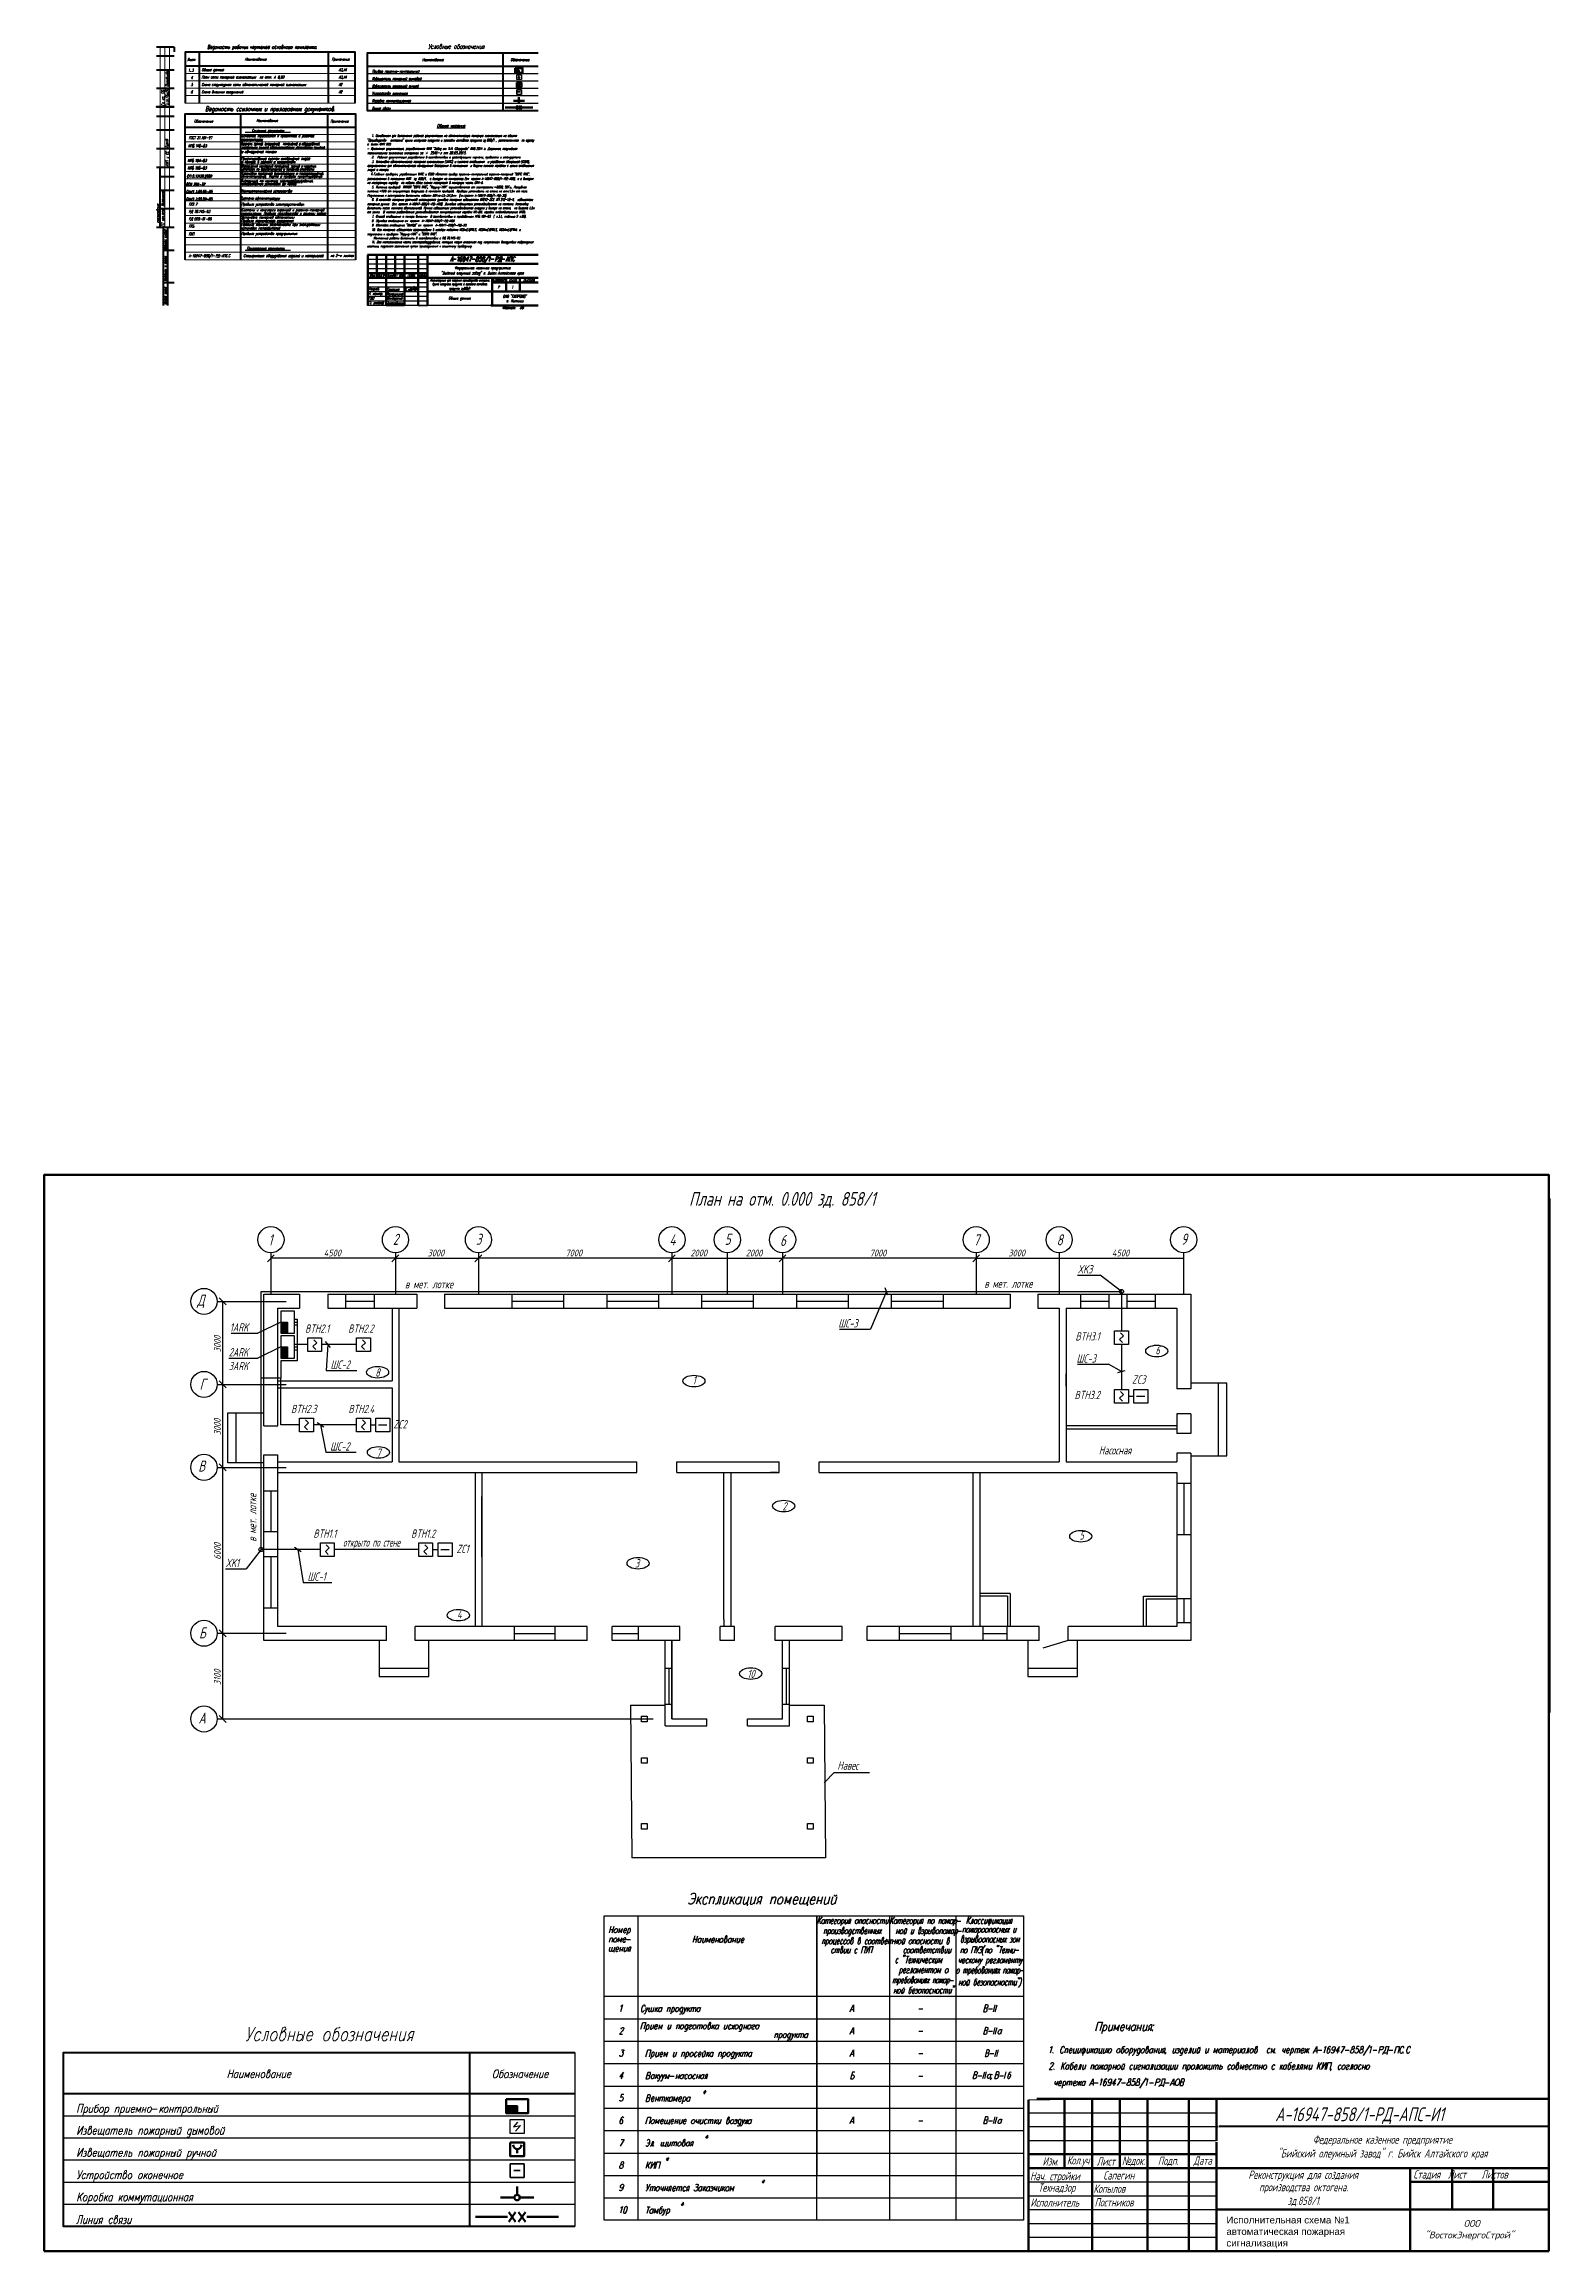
# Model space of a CAD drawing. Header units: millimetres. Extents: x 2185 to 4647, y 1259 to 2456.
# Drawn here: x 3830 to 4647, y 1259 to 2456 of the extents above; entities that cross this region are included whole.
import ezdxf
from ezdxf.enums import TextEntityAlignment as Align

# ---------------------------------------------------------------- set-up
doc = ezdxf.new("R2010")
doc.units = ezdxf.units.MM
for name, color, linetype in [('PDF _0', 7, 'Continuous'), ('PDF _hj', 7, 'Continuous'), ('PDF _OBORUDOVANIE', 7, 'Continuous'), ('PDF _Датчики (Вновь)', 7, 'Continuous'), ('PDF _Линия связи (Вновь)', 7, 'Continuous'), ('PDF _НОВЫЙ', 7, 'Continuous'), ('PDF _ППК и др. приБоры', 7, 'Continuous'), ('PDF _Рамка толстая', 7, 'Continuous'), ('PDF _Спецификации', 7, 'Continuous'), ('PDF _стена', 7, 'Continuous'), ('PDF _стены', 7, 'Continuous'), ('PDF _ТаБлица', 7, 'Continuous'), ('PDF _текст', 7, 'Continuous'), ('PDF _Эл. аппараты (Вновь)', 7, 'Continuous'), ('текст', 7, 'Continuous')]:
    doc.layers.add(name, color=color, linetype=linetype)
doc.styles.add('2.5', font='isocpeur.ttf', dxfattribs={"oblique": 15, "height": 2.5})
doc.styles.add('Simplex', font='simplex.shx', dxfattribs={"width": 0.7, "oblique": 15})
doc.styles.get("Standard").update_dxf_attribs({"font": 'arial.ttf'})

msp = doc.modelspace()

# ---------------------------------------------------------------- texts
at = {"color": 18, "true_color": 0x000000, "style": 'Simplex', "oblique": 15, "width": 0.7}
for s, height, p in [(' План на отм. 0.000 зд. 858/1', 7.5, (4176.6, 1826.1)), ('4500', 3.75, (3981.9, 1798.6)), ('3000', 3.75, (4038.2, 1798.6)), ('7000', 3.75, (4113, 1798.6)), ('2000', 3.75, (4180.8, 1798.6)), ('2000', 3.75, (4210.8, 1798.6)), ('7000', 3.75, (4278, 1798.6)), ('3000', 3.75, (4353.2, 1798.6)), ('4500', 3.75, (4409.4, 1798.6)), ('XK3', 4.5, (4390.8, 1789.4)), ('1ARK', 4.5, (3931, 1757.9)), ('BTH2.1', 4.5, (3971.8, 1757.2)), ('BTH2.2', 4.5, (3995.2, 1757.2)), ('ШС-3', 4.5, (4261, 1760.1)), ('2ARK', 4.5, (3930.4, 1744.4)), ('BTH3.1', 4.5, (4389.6, 1753)), ('3ARK', 4.5, (3930.4, 1736.9)), ('ШС-2', 4.5, (3985.6, 1737.7)), ('ШС-3', 4.5, (4390.2, 1741)), ('BTH3.2', 4.5, (4389.1, 1721.2)), ('ZC3', 4.5, (4420.3, 1729.6)), ('BTH2.3', 4.5, (3964.2, 1713.6)), ('BTH2.4', 4.5, (3995.3, 1713.6)), ('ZC2', 4.5, (4019.7, 1705.3)), ('ШС-2', 4.5, (3985.4, 1693.3)), ('BTH1.1', 4.5, (3976.3, 1646)), ('BTH1.2', 4.5, (4029.3, 1646)), ('ZC1', 4.5, (4053.9, 1637.7)), ('XK1', 4.5, (3928.7, 1630.1)), ('ШС-1', 4.5, (3973.1, 1622.7))]:
    msp.add_text(s, height=height, dxfattribs=at).set_placement(p)
at = {"color": 18, "ltscale": 100, "true_color": 0x000000, "style": 'Simplex', "oblique": 15}
for s, height, width, p in [('1', 6, 0.7, (3951.9, 1804.6)), ('2', 6, 0.7, (4019.4, 1804.9)), ('3', 6, 0.7, (4064.4, 1804.9)), ('4', 6, 0.7, (4169.4, 1804.6)), ('5', 6, 0.7, (4199.4, 1804.9)), ('6', 6, 0.7, (4229.4, 1804.3)), ('7', 6, 0.7, (4334.4, 1804.6)), ('8', 6, 0.7, (4379.4, 1804.6)), ('9', 6, 0.7, (4446.9, 1805)), ('в мет. лотке', 4.5, 0.7, (4026, 1781.3)), ('в мет. лотке', 4.5, 0.7, (4340.2, 1781.6)), ('Д', 6, 0.7, (3913.3, 1771.9)), ('6', 4.5, 0.7, (4433, 1745.5)), ('8', 4.5, 0.7, (4009.9, 1733.4)), ('Г', 6, 0.7, (3914.6, 1726.3)), ('1', 4.5, 0.7, (4182, 1729.2)), ('7', 4.5, 0.7, (4010.5, 1689.9)), ('Насосная', 4.5, 0.7, (4402.3, 1691.2)), ('B', 6, 0.7, (3913.9, 1681.9)), ('2', 4.5, 0.7, (4230.7, 1660.8)), ('открыто по стене', 4.5, 0.5, (3992.4, 1641.2)), ('5', 4.5, 0.7, (4391.8, 1645)), ('3', 4.5, 0.7, (4150.7, 1629.9)), ('4', 4.5, 0.7, (4054.2, 1602.2)), ('Б', 6, 0.7, (3914.3, 1591.4)), ('10', 4.5, 0.7, (4211.7, 1569.9)), ('А', 6, 0.7, (3914, 1545.2)), ('Навес', 4.5, 0.7, (4260.5, 1520.2))]:
    msp.add_text(s, height=height, dxfattribs=dict(at, width=width)).set_placement(p)
at = {"color": 18, "true_color": 0x000000, "style": 'Simplex', "oblique": 15, "width": 0.7}
for s, p in [('3000', (3926.1, 1746.6)), ('3000', (3926.1, 1701.6)), ('6000', (3926.1, 1634.1)), ('3100', (3926.1, 1566.1))]:
    msp.add_text(s, height=3.75, rotation=90, dxfattribs=at).set_placement(p)
at = {"color": 18, "ltscale": 100, "true_color": 0x000000, "style": 'Simplex', "oblique": 15, "width": 0.7}
msp.add_text('в мет. лотке', height=4.5, rotation=90, dxfattribs=at).set_placement((3945.4, 1643.8))
at = {"lineweight": 35, "style": 'Simplex', "oblique": 15, "width": 0.7}
msp.add_text('А-16947-858/1-РД-АПС-И1', height=7.5, dxfattribs=at).set_placement((4543.7, 1329.5), align=Align.CENTER)
at = {"lineweight": 20, "style": 'Simplex', "oblique": 15, "width": 0.7}
for s, p in [('Реконструкция для создания', (4483.4, 1298.2)), ('производства октогена.', (4489.2, 1291.5)), ('Стадия  Лист    Листов', (4572.9, 1298.4)), ('зд.858/1.', (4504.7, 1284.1))]:
    msp.add_text(s, height=4.5, dxfattribs=at).set_placement(p)
at = {"insert": (4471.5, 1277.8), "char_height": 3.75, "attachment_point": 1}
msp.add_mtext_dynamic_manual_height_columns('Исполнительная схема №1 автоматическая пожарная сигнализация', width=79.003, gutter_width=12.5, heights=[0], dxfattribs=at)
at = {"color": 0, "linetype": 'ByBlock', "lineweight": -2, "ltscale": 100, "insert": (4589.8, 1270.4), "char_height": 3.746, "width": 29.966, "attachment_point": 4, "style": '2.5'}
msp.add_mtext('\\pi10.36076;ООО \\P\\pi-10.61528;"ВостокЭнергоСтрой"', dxfattribs=at)
at = {"layer": 'текст', "lineweight": 20, "char_height": 4.5, "style": 'Simplex'}
for s, insert, width, attachment_point in [('Федеральное казенное предприятие\\P"Бийский олеумный завод" г. Бийск Алтайского края', (4556.1, 1315.2), 180, 5), ('Изм.', (4376.1, 1307.7), 15, 5), ('Кол.уч', (4391.1, 1307.7), 15, 5), ('Лист', (4406.1, 1307.7), 15, 5), ('{\\fArial|b0|i0|c204|p34;№}док.', (4421.1, 1307.7), 15, 5), ('Подп.', (4439.9, 1307.7), 22.5, 5), ('{\\W0.7;Дата}', (4458.6, 1307.7), 15, 5), ('Технадзор', (4369.4, 1292.9), 27, 4), ('Копылов', (4399.4, 1292.9), 27, 4), ('Исполнитель', (4365.2, 1285.4), 28.5, 4), ('Постников', (4400, 1285.5), 27, 4)]:
    msp.add_mtext(s, dxfattribs=dict(at, insert=insert, width=width, attachment_point=attachment_point))
at = {"layer": 'текст', "lineweight": 20, "char_height": 4.5, "attachment_point": 4, "line_spacing_factor": 0.9, "style": 'Simplex'}
for s, insert, width in [('Нач. стройки', (4365, 1299.1), 37.888), ('Сапегин', (4404.7, 1300.1), 27)]:
    msp.add_mtext(s, dxfattribs=dict(at, insert=insert, width=width))

# ---------------------------------------------------------------- hatches: boundary and pattern name
at = {"true_color": 0x000000}
for points in [[(3962.3, 1763), (3958.6, 1763), (3958.6, 1757), (3962.3, 1757)], [(3962.3, 1749.5), (3958.6, 1749.5), (3958.6, 1743.5), (3962.3, 1743.5)]]:
    msp.add_hatch(color=18, dxfattribs=at).paths.add_polyline_path(points)
at = {"layer": 'PDF _текст', "transparency": 33554559}
h = msp.add_hatch(color=256, dxfattribs=at)
h.paths.add_polyline_path([(4037.3, 2398), (4037.4, 2398), (4037.6, 2396.9), (4037.9, 2398), (4038.1, 2398), (4037.7, 2396.5), (4037.5, 2396.5), (4037.3, 2397.7), (4037, 2396.5), (4036.9, 2396.5)], flags=0)
h.paths.add_polyline_path([(4038, 2397.3), (4038, 2397.4), (4038, 2397.4), (4038, 2397.4), (4038, 2397.4), (4038, 2397.4), (4038, 2397.5), (4038, 2397.5), (4038, 2397.5), (4038, 2397.5), (4038, 2397.5), (4038.1, 2397.5), (4038.1, 2397.6), (4038.1, 2397.6), (4038.1, 2397.6), (4038.1, 2397.6), (4038.1, 2397.6), (4038.1, 2397.6), (4038.2, 2397.7), (4038.2, 2397.7), (4038.2, 2397.7), (4038.2, 2397.7), (4038.2, 2397.7), (4038.2, 2397.7), (4038.2, 2397.7), (4038.2, 2397.7), (4038.3, 2397.7), (4038.3, 2397.7), (4038.3, 2397.7), (4038.3, 2397.7), (4038.3, 2397.7), (4038.3, 2397.7), (4038.3, 2397.7), (4038.4, 2397.7), (4038.4, 2397.7), (4038.4, 2397.7), (4038.4, 2397.7), (4038.4, 2397.7), (4038.4, 2397.7), (4038.4, 2397.7), (4038.4, 2397.7), (4038.4, 2397.7), (4038.5, 2397.7), (4038.5, 2397.7), (4038.5, 2397.6), (4038.5, 2397.6), (4038.5, 2397.6), (4038.5, 2397.6), (4038.5, 2397.6), (4038.5, 2397.6), (4038.5, 2397.5), (4038.5, 2397.5), (4038.5, 2397.5), (4038.5, 2397.5), (4038.5, 2397.5), (4038.5, 2397.5), (4038.5, 2397.4), (4038.5, 2397.4), (4038.5, 2397.4), (4038.5, 2397.4), (4038.5, 2397.4), (4038.5, 2397.3), (4038.5, 2397.3), (4038.5, 2397.3), (4038.5, 2397.3), (4038.4, 2397.2), (4038.4, 2397.2), (4038.4, 2397.2), (4038.4, 2397.2), (4038.4, 2397.2), (4038.4, 2397.1), (4038.4, 2397.1), (4038.4, 2397.1), (4038.4, 2397.1), (4038.4, 2397.1), (4038.4, 2397.1), (4038.3, 2397), (4038.3, 2397), (4038.3, 2397), (4038.3, 2397), (4038.3, 2397), (4038.3, 2397), (4038.3, 2397), (4038.3, 2397), (4038.2, 2397), (4038.2, 2396.9), (4038.2, 2396.9), (4038.2, 2396.9), (4038.2, 2396.9), (4038.2, 2396.9), (4038.2, 2396.9), (4038.1, 2396.9), (4038.1, 2396.9), (4038.1, 2396.9), (4038.1, 2396.9), (4038.1, 2396.9), (4038.1, 2396.9), (4038, 2396.9), (4038, 2396.9), (4038, 2396.9), (4038, 2396.9), (4038, 2396.9), (4038, 2397), (4038, 2397), (4038, 2397), (4038, 2397), (4038, 2397), (4038, 2397), (4038, 2397), (4037.9, 2397), (4037.9, 2397), (4037.9, 2397.1), (4037.9, 2397.1), (4037.9, 2397.1), (4037.9, 2397.1), (4037.9, 2397.1), (4037.9, 2397.1), (4037.9, 2397.2), (4037.9, 2397.2), (4037.9, 2397.2), (4037.9, 2397.2), (4037.9, 2397.2), (4038, 2397.3), (4038, 2397.3), (4038, 2397.3), (4038, 2397.3)], flags=0)
h.paths.add_polyline_path([(4038.1, 2397.3), (4038.1, 2397.3), (4038.1, 2397.3), (4038.1, 2397.2), (4038.1, 2397.2), (4038.1, 2397.2), (4038.1, 2397.2), (4038.1, 2397.2), (4038.1, 2397.2), (4038.1, 2397.1), (4038.1, 2397.1), (4038.1, 2397.1), (4038.1, 2397.1), (4038.1, 2397.1), (4038.1, 2397.1), (4038.1, 2397.1), (4038.1, 2397.1), (4038.1, 2397.1), (4038.1, 2397), (4038.2, 2397), (4038.2, 2397.1), (4038.2, 2397.1), (4038.2, 2397.1), (4038.2, 2397.1), (4038.2, 2397.1), (4038.2, 2397.1), (4038.3, 2397.1), (4038.3, 2397.1), (4038.3, 2397.1), (4038.3, 2397.1), (4038.3, 2397.2), (4038.3, 2397.2), (4038.3, 2397.2), (4038.3, 2397.2), (4038.3, 2397.2), (4038.3, 2397.2), (4038.3, 2397.3), (4038.3, 2397.3), (4038.4, 2397.3), (4038.4, 2397.3), (4038.4, 2397.4), (4038.4, 2397.4), (4038.4, 2397.4), (4038.4, 2397.4), (4038.4, 2397.5), (4038.4, 2397.5), (4038.4, 2397.5), (4038.4, 2397.5), (4038.4, 2397.5), (4038.4, 2397.5), (4038.4, 2397.5), (4038.3, 2397.5), (4038.3, 2397.6), (4038.3, 2397.6), (4038.3, 2397.6), (4038.3, 2397.6), (4038.3, 2397.6), (4038.3, 2397.6), (4038.3, 2397.6), (4038.3, 2397.6), (4038.3, 2397.6), (4038.2, 2397.6), (4038.2, 2397.6), (4038.2, 2397.5), (4038.2, 2397.5), (4038.2, 2397.5), (4038.2, 2397.5), (4038.2, 2397.5), (4038.2, 2397.5), (4038.1, 2397.5), (4038.1, 2397.4), (4038.1, 2397.4), (4038.1, 2397.4), (4038.1, 2397.4), (4038.1, 2397.4), (4038.1, 2397.3), (4038.1, 2397.3)], flags=0)
h.paths.add_polyline_path([(4037.8, 2396.8), (4038.3, 2396.8), (4038.3, 2396.7), (4037.8, 2396.7)], flags=0)
h = msp.add_hatch(color=256, dxfattribs=at)
h.paths.add_polyline_path([(4021.3, 2331.7), (4021.4, 2331.7), (4021.6, 2330.6), (4021.9, 2331.7), (4022.1, 2331.7), (4021.7, 2330.2), (4021.5, 2330.2), (4021.3, 2331.4), (4021, 2330.2), (4020.9, 2330.2)], flags=0)
h.paths.add_polyline_path([(4022, 2331), (4022, 2331.1), (4022, 2331.1), (4022, 2331.1), (4022, 2331.1), (4022, 2331.1), (4022, 2331.2), (4022, 2331.2), (4022, 2331.2), (4022, 2331.2), (4022.1, 2331.2), (4022.1, 2331.2), (4022.1, 2331.3), (4022.1, 2331.3), (4022.1, 2331.3), (4022.1, 2331.3), (4022.1, 2331.3), (4022.1, 2331.3), (4022.1, 2331.4), (4022.2, 2331.4), (4022.2, 2331.4), (4022.2, 2331.4), (4022.2, 2331.4), (4022.2, 2331.4), (4022.2, 2331.4), (4022.3, 2331.4), (4022.3, 2331.4), (4022.3, 2331.4), (4022.3, 2331.4), (4022.3, 2331.4), (4022.3, 2331.4), (4022.3, 2331.4), (4022.4, 2331.4), (4022.4, 2331.4), (4022.4, 2331.4), (4022.4, 2331.4), (4022.4, 2331.4), (4022.4, 2331.4), (4022.4, 2331.4), (4022.4, 2331.4), (4022.4, 2331.4), (4022.5, 2331.4), (4022.5, 2331.4), (4022.5, 2331.4), (4022.5, 2331.3), (4022.5, 2331.3), (4022.5, 2331.3), (4022.5, 2331.3), (4022.5, 2331.3), (4022.5, 2331.3), (4022.5, 2331.2), (4022.5, 2331.2), (4022.5, 2331.2), (4022.5, 2331.2), (4022.5, 2331.2), (4022.5, 2331.2), (4022.5, 2331.1), (4022.5, 2331.1), (4022.5, 2331.1), (4022.5, 2331.1), (4022.5, 2331.1), (4022.5, 2331), (4022.5, 2331), (4022.5, 2331), (4022.5, 2331), (4022.5, 2331), (4022.4, 2330.9), (4022.4, 2330.9), (4022.4, 2330.9), (4022.4, 2330.9), (4022.4, 2330.8), (4022.4, 2330.8), (4022.4, 2330.8), (4022.4, 2330.8), (4022.4, 2330.8), (4022.4, 2330.8), (4022.4, 2330.7), (4022.3, 2330.7), (4022.3, 2330.7), (4022.3, 2330.7), (4022.3, 2330.7), (4022.3, 2330.7), (4022.3, 2330.7), (4022.3, 2330.7), (4022.3, 2330.7), (4022.2, 2330.6), (4022.2, 2330.6), (4022.2, 2330.6), (4022.2, 2330.6), (4022.2, 2330.6), (4022.1, 2330.6), (4022.1, 2330.6), (4022.1, 2330.6), (4022.1, 2330.6), (4022.1, 2330.6), (4022.1, 2330.6), (4022.1, 2330.6), (4022.1, 2330.6), (4022, 2330.6), (4022, 2330.6), (4022, 2330.6), (4022, 2330.7), (4022, 2330.7), (4022, 2330.7), (4022, 2330.7), (4022, 2330.7), (4022, 2330.7), (4022, 2330.7), (4022, 2330.7), (4022, 2330.7), (4021.9, 2330.7), (4021.9, 2330.8), (4021.9, 2330.8), (4021.9, 2330.8), (4021.9, 2330.8), (4021.9, 2330.8), (4021.9, 2330.8), (4021.9, 2330.9), (4021.9, 2330.9), (4021.9, 2330.9), (4021.9, 2330.9), (4022, 2331), (4022, 2331), (4022, 2331), (4022, 2331), (4022, 2331)], flags=0)
h.paths.add_polyline_path([(4022.1, 2331), (4022.1, 2331), (4022.1, 2331), (4022.1, 2331), (4022.1, 2330.9), (4022.1, 2330.9), (4022.1, 2330.9), (4022.1, 2330.9), (4022.1, 2330.9), (4022.1, 2330.8), (4022.1, 2330.8), (4022.1, 2330.8), (4022.1, 2330.8), (4022.1, 2330.8), (4022.1, 2330.8), (4022.1, 2330.8), (4022.1, 2330.8), (4022.1, 2330.8), (4022.1, 2330.8), (4022.1, 2330.8), (4022.2, 2330.8), (4022.2, 2330.8), (4022.2, 2330.8), (4022.2, 2330.8), (4022.2, 2330.8), (4022.2, 2330.8), (4022.3, 2330.8), (4022.3, 2330.8), (4022.3, 2330.8), (4022.3, 2330.8), (4022.3, 2330.9), (4022.3, 2330.9), (4022.3, 2330.9), (4022.3, 2330.9), (4022.3, 2330.9), (4022.3, 2331), (4022.3, 2331), (4022.4, 2331), (4022.4, 2331), (4022.4, 2331.1), (4022.4, 2331.1), (4022.4, 2331.1), (4022.4, 2331.1), (4022.4, 2331.1), (4022.4, 2331.2), (4022.4, 2331.2), (4022.4, 2331.2), (4022.4, 2331.2), (4022.4, 2331.2), (4022.4, 2331.2), (4022.4, 2331.2), (4022.4, 2331.3), (4022.3, 2331.3), (4022.3, 2331.3), (4022.3, 2331.3), (4022.3, 2331.3), (4022.3, 2331.3), (4022.3, 2331.3), (4022.3, 2331.3), (4022.3, 2331.3), (4022.3, 2331.3), (4022.2, 2331.3), (4022.2, 2331.3), (4022.2, 2331.2), (4022.2, 2331.2), (4022.2, 2331.2), (4022.2, 2331.2), (4022.2, 2331.2), (4022.1, 2331.2), (4022.1, 2331.2), (4022.1, 2331.1), (4022.1, 2331.1), (4022.1, 2331.1), (4022.1, 2331.1), (4022.1, 2331.1), (4022.1, 2331), (4022.1, 2331)], flags=0)
h.paths.add_polyline_path([(4021.8, 2330.5), (4022.3, 2330.5), (4022.3, 2330.4), (4021.8, 2330.4)], flags=0)

# ---------------------------------------------------------------- linework, layer by layer
at = {"color": 18, "lineweight": 60, "true_color": 0x000000}
for p, q in [((3830.3, 1259), (3830.3, 1843)), ((3830.3, 1842.9), (4646.3, 1842.9))]:
    msp.add_line(p, q, dxfattribs=at)
at = {"color": 0, "lineweight": 60}
for p, q in [((4646.3, 1259), (4646.3, 1843)), ((4368.6, 1341.6), (4646.1, 1341.6)), ((4383.6, 1341.6), (4383.6, 1304.1)), ((4398.6, 1341.6), (4398.6, 1259.1)), ((4413.6, 1304.1), (4413.6, 1341.6)), ((4428.6, 1259.1), (4428.6, 1341.6)), ((4451.1, 1341.6), (4451.1, 1259.1)), ((4466.1, 1341.6), (4466.1, 1318.8)), ((4364.1, 1258.6), (4364.1, 1341.1)), ((4466.1, 1318.2), (4466.1, 1259.1)), ((4467.4, 1326.6), (4646.3, 1326.8)), ((4364.1, 1311.6), (4466, 1311.6)), ((4364.1, 1304.1), (4646.3, 1304.1)), ((4571, 1296.6), (4646.3, 1296.6)), ((4571.1, 1304.1), (4571.1, 1259.1)), ((4593.9, 1281.6), (4593.9, 1304.1)), ((4616.1, 1304.1), (4616.1, 1281.6)), ((4466.1, 1281.6), (4646.3, 1281.6)), ((4646.3, 1259), (3830.3, 1259))]:
    msp.add_line(p, q, dxfattribs=at)
for p, q in [((4646.9, 1830), (4646.9, 1551.2)), ((4118.1, 1366.8), (4118.1, 1272.3)), ((4383.3, 1311.6), (4383.3, 1311.6)), ((4465.8, 1304.1), (4570.8, 1304.1)), ((4593.3, 1296.6), (4615.8, 1296.6))]:
    msp.add_line(p, q)
at = {"color": 18, "linetype": 'ByBlock', "true_color": 0x000000}
for p, q in [((3955.1, 1799.5), (3951.4, 1795.7)), ((4018.9, 1795.7), (4022.6, 1799.5)), ((4067.6, 1799.5), (4063.9, 1795.7)), ((4168.9, 1795.7), (4172.6, 1799.5)), ((4232.6, 1799.5), (4228.9, 1795.7)), ((4333.9, 1795.7), (4337.6, 1799.5)), ((3929, 1772.3), (3925.2, 1776.1)), ((3925.2, 1731.1), (3929, 1727.3)), ((3925.2, 1686.1), (3929, 1682.3)), ((3925.2, 1596.1), (3929, 1592.3)), ((3925.2, 1549.6), (3929, 1545.8))]:
    msp.add_line(p, q, dxfattribs=at)
at = {"color": 18, "true_color": 0x000000}
for p, q in [((3953.3, 1800.6), (3953.3, 1778.1)), ((4020.8, 1797.6), (3953.3, 1797.6)), ((4020.8, 1800.6), (4020.8, 1778.1)), ((4020.8, 1797.6), (4065.8, 1797.6)), ((4065.8, 1800.6), (4065.8, 1778.1)), ((4170.8, 1797.6), (4065.8, 1797.6)), ((4170.8, 1800.6), (4170.8, 1778.1)), ((4170.8, 1797.6), (4200.8, 1797.6)), ((4200.8, 1800.6), (4200.8, 1778.1)), ((4200.8, 1797.6), (4230.8, 1797.6)), ((4230.8, 1800.6), (4230.8, 1778.1)), ((4335.8, 1797.6), (4230.8, 1797.6)), ((4335.8, 1800.6), (4335.8, 1778.1)), ((4335.8, 1797.6), (4380.8, 1797.6)), ((4380.8, 1800.6), (4380.8, 1778.1)), ((4380.8, 1797.6), (4448.3, 1797.6)), ((4448.3, 1800.6), (4448.3, 1778.1)), ((3924.1, 1774.2), (3961.6, 1774.2)), ((3927.1, 1774.2), (3927.1, 1729.2)), ((3947.9, 1732.6), (3947.9, 1779.6)), ((3947.9, 1779.6), (4414.6, 1779.6)), ((4414.6, 1779.6), (4414.6, 1758.3)), ((3966.1, 1769), (3958.6, 1769)), ((3958.6, 1769), (3958.6, 1757)), ((3958.6, 1763), (3962.3, 1763)), ((3962.3, 1763), (3962.3, 1757)), ((3966.1, 1757), (3966.1, 1769)), ((3966.1, 1764.5), (3967.6, 1764.5)), ((3966.1, 1763), (3967.6, 1763)), ((3966.1, 1761.5), (3967.6, 1761.5)), ((3967.6, 1764.5), (3967.6, 1742)), ((3958.6, 1757), (3966.1, 1757)), ((3966.1, 1755.5), (3958.6, 1755.5)), ((3958.6, 1755.5), (3958.6, 1743.5)), ((3958.6, 1749.5), (3962.3, 1749.5)), ((3962.3, 1749.5), (3962.3, 1743.5)), ((3966.1, 1743.5), (3966.1, 1755.5)), ((3966.1, 1751), (3967.6, 1751)), ((3966.1, 1749.5), (3967.6, 1749.5)), ((3973.3, 1750.8), (3967.6, 1750.8)), ((3973.3, 1754.5), (3980.8, 1754.5)), ((3973.3, 1747), (3973.3, 1754.5)), ((3976, 1749.7), (3978.1, 1751.8)), ((3976, 1749.7), (3977.6, 1748.1)), ((3978.1, 1751.8), (3976.5, 1753.4)), ((3980.8, 1754.5), (3980.8, 1747)), ((3999.7, 1750.8), (3980.8, 1750.8)), ((3999.7, 1754.5), (4007.2, 1754.5)), ((3999.7, 1747), (3999.7, 1754.5)), ((4002.4, 1749.7), (4004.6, 1751.8)), ((4002.4, 1749.7), (4004, 1748.1)), ((4004.6, 1751.8), (4003, 1753.4)), ((4007.2, 1754.5), (4007.2, 1747)), ((4410.8, 1758.3), (4418.3, 1758.3)), ((4410.8, 1750.8), (4410.8, 1758.3)), ((4418.3, 1750.8), (4410.8, 1750.8)), ((4413.5, 1753.5), (4415.7, 1755.6)), ((4413.5, 1753.5), (4415.1, 1751.9)), ((4415.7, 1755.6), (4414.1, 1757.2)), ((4414.6, 1750.8), (4414.6, 1726.5)), ((4418.3, 1758.3), (4418.3, 1750.8)), ((3958.6, 1743.5), (3966.1, 1743.5)), ((3967.6, 1742), (3958.6, 1742)), ((3958.6, 1742), (3958.6, 1732.6)), ((3966.1, 1748), (3967.6, 1748)), ((3980.8, 1747), (3973.3, 1747)), ((4007.2, 1747), (3999.7, 1747)), ((3924.1, 1729.2), (3961.6, 1729.2)), ((3927.1, 1729.2), (3927.1, 1684.2)), ((3958.6, 1732.6), (3947.9, 1732.6)), ((3947.9, 1639.6), (3947.9, 1732.6)), ((3958.6, 1707.2), (3958.6, 1732.6)), ((4410.8, 1726.5), (4418.3, 1726.5)), ((4410.8, 1719), (4410.8, 1726.5)), ((4415.7, 1723.8), (4414.1, 1725.4)), ((4418.3, 1726.5), (4418.3, 1719)), ((4421.3, 1726.5), (4428.8, 1726.5)), ((4421.3, 1719), (4421.3, 1726.5)), ((4428.8, 1726.5), (4428.8, 1719)), ((4418.3, 1719), (4410.8, 1719)), ((4413.5, 1721.7), (4415.7, 1723.8)), ((4413.5, 1721.7), (4415.1, 1720.1)), ((4418.3, 1722.8), (4421.3, 1722.8)), ((4428.8, 1719), (4421.3, 1719)), ((4422.8, 1722.8), (4427.3, 1722.8)), ((3968.8, 1707.2), (3958.6, 1707.2)), ((3968.8, 1710.9), (3976.3, 1710.9)), ((3968.8, 1703.4), (3968.8, 1710.9)), ((3976.3, 1703.4), (3968.8, 1703.4)), ((3971.5, 1706.1), (3973.6, 1708.3)), ((3971.5, 1706.1), (3973.1, 1704.5)), ((3973.6, 1708.3), (3972, 1709.9)), ((3976.3, 1710.9), (3976.3, 1703.4)), ((3999.7, 1707.2), (3976.3, 1707.2)), ((3999.7, 1710.9), (4007.2, 1710.9)), ((3999.7, 1703.4), (3999.7, 1710.9)), ((4007.2, 1703.4), (3999.7, 1703.4)), ((4002.4, 1706.1), (4004.6, 1708.3)), ((4002.4, 1706.1), (4004, 1704.5)), ((4004.6, 1708.3), (4003, 1709.9)), ((4007.2, 1710.9), (4007.2, 1703.4)), ((4007.2, 1707.2), (4010.2, 1707.2)), ((4010.2, 1710.9), (4017.7, 1710.9)), ((4010.2, 1703.4), (4010.2, 1710.9)), ((4017.7, 1703.4), (4010.2, 1703.4)), ((4011.7, 1707.2), (4016.2, 1707.2)), ((4017.7, 1710.9), (4017.7, 1703.4)), ((3924.1, 1684.2), (3961.6, 1684.2)), ((3927.1, 1684.2), (3927.1, 1594.2)), ((3980.1, 1643.3), (3987.6, 1643.3)), ((3980.1, 1635.8), (3980.1, 1643.3)), ((3984.9, 1640.6), (3983.3, 1642.2)), ((3987.6, 1643.3), (3987.6, 1635.8)), ((4033.5, 1643.3), (4041, 1643.3)), ((4033.5, 1635.8), (4033.5, 1643.3)), ((4038.3, 1640.6), (4036.7, 1642.2)), ((4041, 1643.3), (4041, 1635.8)), ((4044, 1643.3), (4051.5, 1643.3)), ((4044, 1635.8), (4044, 1643.3)), ((4051.5, 1643.3), (4051.5, 1635.8)), ((3980.1, 1639.6), (3947.9, 1639.6)), ((3987.6, 1635.8), (3980.1, 1635.8)), ((3982.8, 1638.5), (3984.9, 1640.6)), ((3982.8, 1638.5), (3984.3, 1636.9)), ((4033.5, 1639.6), (3987.6, 1639.6)), ((4041, 1635.8), (4033.5, 1635.8)), ((4036.2, 1638.5), (4038.3, 1640.6)), ((4036.2, 1638.5), (4037.8, 1636.9)), ((4041, 1639.6), (4044, 1639.6)), ((4051.5, 1635.8), (4044, 1635.8)), ((4045.5, 1639.6), (4050, 1639.6)), ((3924.1, 1594.2), (3961.6, 1594.2)), ((3927.1, 1594.2), (3927.1, 1547.7)), ((3924.1, 1547.7), (4160.5, 1547.7))]:
    msp.add_line(p, q, dxfattribs=at)
at = {"color": 18, "linetype": 'ByBlock', "lineweight": -2, "true_color": 0x000000}
for p, q in [((4390.8, 1788.5), (4403.1, 1788.5)), ((4403.1, 1788.5), (4403.1, 1788.5)), ((4414.6, 1779.6), (4403.1, 1788.5)), ((4287.2, 1779.6), (4278.4, 1759.2)), ((4287.9, 1777.6), (4286.4, 1781.6)), ((3958.6, 1763), (3946.2, 1757)), ((3931.8, 1757), (3946.2, 1757)), ((3958.6, 1749.5), (3946.1, 1743.5)), ((3946.2, 1757), (3946.2, 1757)), ((3985.6, 1749.2), (3982.8, 1752.4)), ((3984.2, 1750.8), (3983.2, 1736.8)), ((4261.6, 1759.2), (4278.4, 1759.2)), ((4278.4, 1759.2), (4278.4, 1759.2)), ((3930.4, 1743.5), (3946.1, 1743.5)), ((3946.1, 1743.5), (3946.1, 1743.5)), ((3983.2, 1736.8), (3983.2, 1736.8)), ((3983.2, 1736.8), (3999.8, 1736.8)), ((4390.8, 1740.1), (4407.6, 1740.1)), ((4407.6, 1740.1), (4407.6, 1740.1)), ((4414.6, 1736.2), (4407.6, 1740.1)), ((4412.6, 1735.7), (4416.6, 1736.8)), ((3981.9, 1706), (3978.4, 1708.4)), ((3980.1, 1707.2), (3983, 1692.4)), ((3983, 1692.4), (3983, 1692.4)), ((3983, 1692.4), (3999.6, 1692.4)), ((3969.6, 1638.3), (3966.1, 1640.8)), ((3928.7, 1629.2), (3939.8, 1629.2)), ((3947.9, 1639.6), (3939.8, 1629.2)), ((3939.8, 1629.2), (3939.8, 1629.2)), ((3967.8, 1639.6), (3970.7, 1621.8)), ((3970.7, 1621.8), (3970.7, 1621.8)), ((3970.7, 1621.8), (3986.3, 1621.8))]:
    msp.add_line(p, q, dxfattribs=at)
at = {"color": 18, "ltscale": 100, "true_color": 0x000000}
for p, q in [((3949.4, 1706.7), (3949.4, 1778.1)), ((3949.4, 1778.1), (3968.8, 1778.1)), ((3968.8, 1778.1), (3968.8, 1770.5)), ((3984.2, 1778.1), (4009.3, 1778.1)), ((3984.2, 1778.1), (3984.2, 1770.5)), ((3993.8, 1778.1), (3993.8, 1770.5)), ((3993.8, 1774.3), (4009.3, 1774.3)), ((4009.3, 1778.1), (4032.5, 1778.1)), ((4009.3, 1778.1), (4009.3, 1770.5)), ((4032.5, 1778.1), (4032.5, 1770.5)), ((4047.5, 1778.1), (4354.2, 1778.1)), ((4047.5, 1778.1), (4047.5, 1770.5)), ((4083.9, 1778.1), (4083.9, 1770.5)), ((4083.9, 1774.3), (4112, 1774.3)), ((4112, 1778.1), (4112, 1770.5)), ((4135.4, 1778.1), (4135.4, 1770.5)), ((4135.4, 1774.3), (4163.4, 1774.3)), ((4163.4, 1778.1), (4163.4, 1770.5)), ((4186.8, 1778.1), (4186.8, 1770.5)), ((4186.8, 1774.3), (4214.9, 1774.3)), ((4214.9, 1778.1), (4214.9, 1770.5)), ((4238.3, 1778.1), (4238.3, 1770.5)), ((4238.3, 1774.3), (4266.3, 1774.3)), ((4266.3, 1778.1), (4266.3, 1770.5)), ((4289.7, 1778.1), (4289.7, 1770.5)), ((4289.7, 1774.3), (4317.8, 1774.3)), ((4317.8, 1778.1), (4317.8, 1770.5)), ((4354.2, 1778.1), (4354.2, 1770.5)), ((4369.2, 1778.1), (4452.2, 1778.1)), ((4369.2, 1778.1), (4369.2, 1770.5)), ((4369.2, 1777.7), (4369.6, 1778.1)), ((4392.4, 1778.1), (4392.4, 1770.5)), ((4392.4, 1774.3), (4407.8, 1774.3)), ((4407.8, 1778.1), (4407.8, 1770.5)), ((4417.4, 1778.1), (4417.4, 1770.5)), ((4417.4, 1774.3), (4432.9, 1774.3)), ((4432.9, 1778.1), (4432.9, 1770.5)), ((4452.2, 1778.1), (4452.2, 1726.7)), ((3957.1, 1770.5), (3968.8, 1770.5)), ((3957.1, 1706.7), (3957.1, 1770.5)), ((3984.2, 1770.5), (3993.8, 1770.5)), ((3993.8, 1770.5), (4032.5, 1770.5)), ((4019, 1770.5), (4019, 1746.6)), ((4022.7, 1770.5), (4022.7, 1746.6)), ((4047.5, 1770.5), (4354.2, 1770.5)), ((4354, 1770.5), (4354.2, 1770.7)), ((4369.2, 1770.5), (4380.8, 1770.5)), ((4380.8, 1770.5), (4380.8, 1687.1)), ((4384.6, 1770.5), (4444.6, 1770.5)), ((4384.6, 1770.5), (4384.6, 1687.1)), ((4433.8, 1770.5), (4435.2, 1770.5)), ((4444.6, 1770.5), (4444.6, 1726.7)), ((4019, 1746.6), (4019, 1731.1)), ((4022.7, 1746.6), (4022.7, 1687.1)), ((3957.1, 1731.1), (3986.2, 1731.1)), ((3957.1, 1727.3), (4019, 1727.3)), ((3986.2, 1731.1), (4019, 1731.1)), ((4019, 1727.3), (4019, 1687.1)), ((4380.8, 1725.8), (4380.8, 1710.2)), ((4384.6, 1728.3), (4384.6, 1734.9)), ((4452.2, 1726.7), (4444.6, 1726.7)), ((4471.7, 1729.8), (4452.2, 1729.8)), ((4467.2, 1690.4), (4467.2, 1729.8)), ((4471.7, 1690.4), (4471.7, 1729.8)), ((3929.9, 1713.7), (3949.4, 1713.7)), ((3929.9, 1686.7), (3929.9, 1713.7)), ((3934.4, 1686.7), (3934.4, 1713.7)), ((4444.6, 1713.2), (4444.6, 1702.5)), ((4452.2, 1713.2), (4444.6, 1713.2)), ((4452.2, 1713.2), (4452.2, 1702.5)), ((3949.4, 1706.7), (3957.1, 1706.7)), ((4384.6, 1706.9), (4444.6, 1706.9)), ((4384.6, 1705.1), (4444.6, 1705.1)), ((4452.2, 1702.5), (4444.6, 1702.5)), ((3949.4, 1590.2), (3949.4, 1691)), ((3949.4, 1691), (3957.1, 1691)), ((3957.1, 1597.8), (3957.1, 1691)), ((4444.6, 1691.9), (4444.6, 1687.1)), ((4452.2, 1691.9), (4444.6, 1691.9)), ((4452.2, 1691.9), (4452.2, 1590.2)), ((4452.2, 1690.4), (4471.7, 1690.4)), ((3949.4, 1686.7), (3929.9, 1686.7)), ((3957.1, 1687.1), (4019, 1687.1)), ((3957.1, 1681.4), (4151.7, 1681.4)), ((4022.7, 1687.1), (4151.7, 1687.1)), ((4064, 1681.4), (4064, 1597.8)), ((4067.7, 1681.4), (4067.7, 1597.8)), ((4151.7, 1681.4), (4151.7, 1687.1)), ((4173.5, 1687.1), (4229, 1687.1)), ((4173.5, 1681.4), (4173.5, 1687.1)), ((4173.5, 1681.4), (4229, 1681.4)), ((4199, 1601.7), (4199, 1681.4)), ((4202.7, 1681.4), (4202.7, 1601.7)), ((4202.7, 1681.4), (4202.7, 1607.5)), ((4228, 1681.4), (4224.3, 1681.4)), ((4229, 1681.4), (4229, 1687.1)), ((4250.7, 1687.1), (4380.8, 1687.1)), ((4250.7, 1681.4), (4250.7, 1687.1)), ((4250.7, 1681.4), (4444.6, 1681.4)), ((4334, 1681.2), (4334, 1597.8)), ((4336.1, 1681.4), (4349.1, 1681.4)), ((4337.7, 1681.2), (4337.7, 1597.8)), ((4340.7, 1681.4), (4357.9, 1681.4)), ((4384.6, 1687.1), (4444.6, 1687.1)), ((4444.6, 1681.4), (4444.6, 1597.8)), ((3949.4, 1671.5), (3957.1, 1671.5)), ((3953.3, 1671.5), (3953.3, 1649.4)), ((4067.7, 1635.7), (4067.7, 1668.4)), ((4452.2, 1675.5), (4444.6, 1675.5)), ((4448.4, 1675.5), (4448.4, 1647.5)), ((3949.4, 1649.4), (3957.1, 1649.4)), ((4452.2, 1647.5), (4444.6, 1647.5)), ((3949.4, 1635.9), (3957.1, 1635.9)), ((3953.3, 1635.9), (3953.3, 1607.9)), ((3949.4, 1607.9), (3957.1, 1607.9)), ((4354.2, 1615.8), (4337.7, 1615.8)), ((4352.7, 1614.3), (4337.7, 1614.3)), ((4352.7, 1614.3), (4352.7, 1597.8)), ((4354.2, 1615.8), (4354.2, 1597.8)), ((4426.6, 1597.8), (4426.6, 1614.3)), ((4426.6, 1614.3), (4444.6, 1614.3)), ((4428.1, 1612.8), (4444.6, 1612.8)), ((4428.1, 1597.8), (4428.1, 1612.8)), ((4452.2, 1612.8), (4444.6, 1612.8)), ((4448.4, 1612.8), (4448.4, 1599.9)), ((4015.9, 1597.8), (3957.1, 1597.8)), ((4015.9, 1590.2), (4015.9, 1597.8)), ((4124.8, 1597.8), (4031.6, 1597.8)), ((4031.6, 1590.2), (4031.6, 1597.8)), ((4085.3, 1590.2), (4085.3, 1597.8)), ((4085.3, 1594), (4107.4, 1594)), ((4107.4, 1590.2), (4107.4, 1597.8)), ((4124.8, 1590.2), (4124.8, 1597.8)), ((4175, 1597.8), (4138.4, 1597.8)), ((4138.4, 1590.2), (4138.4, 1597.8)), ((4138.4, 1594), (4152.7, 1594)), ((4152.7, 1590.2), (4152.7, 1597.8)), ((4175, 1590.2), (4175, 1597.8)), ((4204.7, 1597.8), (4197, 1597.8)), ((4197, 1590.2), (4197, 1597.8)), ((4199, 1601.7), (4199, 1597.8)), ((4202.7, 1601.7), (4202.7, 1597.8)), ((4204.7, 1590.2), (4204.7, 1597.8)), ((4263.1, 1597.8), (4226.7, 1597.8)), ((4226.7, 1590.2), (4226.7, 1597.8)), ((4263.1, 1590.2), (4263.1, 1597.8)), ((4369.9, 1597.8), (4276.7, 1597.8)), ((4276.7, 1590.2), (4276.7, 1597.8)), ((4276.7, 1590.2), (4276.7, 1597.8)), ((4294.1, 1590.2), (4294.1, 1597.8)), ((4294.1, 1594), (4322.2, 1594)), ((4322.2, 1590.2), (4322.2, 1597.8)), ((4339.6, 1590.2), (4339.6, 1597.8)), ((4339.6, 1594), (4352.5, 1594)), ((4352.5, 1590.2), (4352.5, 1597.8)), ((4369.9, 1590.2), (4369.9, 1597.8)), ((4444.6, 1597.8), (4385.6, 1597.8)), ((4385.6, 1590.2), (4385.6, 1597.8)), ((4452.2, 1599.9), (4444.6, 1599.9)), ((4015.9, 1590.2), (3949.4, 1590.2)), ((4011.9, 1590.2), (4011.9, 1570.7)), ((4124.8, 1590.2), (4031.6, 1590.2)), ((4038.9, 1570.7), (4038.9, 1590.2)), ((4175, 1590.2), (4138.4, 1590.2)), ((4167.1, 1544), (4167.1, 1590.2)), ((4170.8, 1547.7), (4170.8, 1590.2)), ((4170.8, 1590.2), (4170.8, 1547.7)), ((4204.7, 1590.2), (4197, 1590.2)), ((4263.1, 1590.2), (4226.7, 1590.2)), ((4230.8, 1547.7), (4230.8, 1590.2)), ((4234.6, 1544), (4234.6, 1590.2)), ((4369.9, 1590.2), (4276.7, 1590.2)), ((4363.7, 1590.2), (4363.7, 1570.7)), ((4385.6, 1590.2), (4372, 1586.1)), ((4452.2, 1590.2), (4385.6, 1590.2)), ((4390.7, 1570.7), (4390.7, 1590.2)), ((4011.9, 1575.2), (4038.9, 1575.2)), ((4011.9, 1570.7), (4038.9, 1570.7)), ((4170.8, 1575.1), (4167.1, 1575.1)), ((4169, 1575.1), (4169, 1555.6)), ((4234.6, 1575.1), (4230.8, 1575.1)), ((4232.7, 1575.1), (4232.7, 1555.6)), ((4363.7, 1575.2), (4390.7, 1575.2)), ((4363.7, 1570.7), (4390.7, 1570.7)), ((4148.3, 1555.2), (4149.1, 1472.3)), ((4148.3, 1555.2), (4167.1, 1555.2)), ((4154.3, 1546.2), (4154.3, 1549.2)), ((4154.3, 1549.2), (4157.3, 1549.2)), ((4157.3, 1546.2), (4154.3, 1546.2)), ((4157.3, 1549.2), (4157.3, 1546.2)), ((4170.8, 1555.6), (4167.1, 1555.6)), ((4170.8, 1547.7), (4189.7, 1547.7)), ((4170.8, 1547.7), (4189.7, 1547.7)), ((4189.7, 1544), (4189.7, 1547.7)), ((4211.8, 1547.7), (4230.8, 1547.7)), ((4211.8, 1544), (4211.8, 1547.7)), ((4234.6, 1555.6), (4230.8, 1555.6)), ((4234.6, 1555.2), (4253.3, 1555.2)), ((4244.3, 1546.2), (4244.3, 1549.2)), ((4244.3, 1549.2), (4247.3, 1549.2)), ((4247.3, 1546.2), (4244.3, 1546.2)), ((4247.3, 1549.2), (4247.3, 1546.2)), ((4253.3, 1555.2), (4254.1, 1472.3)), ((4167.1, 1544), (4189.7, 1544)), ((4167.1, 1544), (4189.7, 1544)), ((4211.8, 1544), (4234.6, 1544)), ((4211.8, 1544), (4234.6, 1544)), ((4154.3, 1523.7), (4154.3, 1526.7)), ((4154.3, 1526.7), (4157.3, 1526.7)), ((4157.3, 1523.7), (4154.3, 1523.7)), ((4157.3, 1526.7), (4157.3, 1523.7)), ((4244.3, 1523.7), (4244.3, 1526.7)), ((4244.3, 1526.7), (4247.3, 1526.7)), ((4247.3, 1523.7), (4244.3, 1523.7)), ((4247.3, 1526.7), (4247.3, 1523.7)), ((4253.3, 1513), (4258.8, 1518.7)), ((4258.8, 1518.7), (4278, 1518.7)), ((4154.3, 1488), (4154.3, 1491)), ((4154.3, 1491), (4157.3, 1491)), ((4157.3, 1488), (4154.3, 1488)), ((4157.3, 1491), (4157.3, 1488)), ((4244.3, 1488), (4244.3, 1491)), ((4244.3, 1491), (4247.3, 1491)), ((4247.3, 1488), (4244.3, 1488)), ((4247.3, 1491), (4247.3, 1488)), ((4254.1, 1472.3), (4149.1, 1472.3))]:
    msp.add_line(p, q, dxfattribs=at)
at = {"color": 0}
for p, q in [((4364.1, 1341.1), (4398.6, 1341.6)), ((4368.6, 1341.6), (4383.6, 1341.6)), ((4428.6, 1341.6), (4451.1, 1341.6)), ((4428.6, 1341.6), (4451.1, 1341.6)), ((4451.1, 1341.6), (4466.1, 1341.6)), ((4451.1, 1341.6), (4466.1, 1341.6)), ((4451.1, 1341.6), (4466.1, 1341.6)), ((4466.1, 1341.6), (4481.1, 1341.6)), ((4646.1, 1341.6), (4571.1, 1341.6)), ((4646.1, 1341.6), (4571.1, 1341.6)), ((4646.1, 1341.6), (4571.1, 1341.6)), ((4646.1, 1341.6), (4571.1, 1341.6)), ((4646.3, 1341.6), (4571.1, 1341.6)), ((4571.1, 1341.6), (4571.1, 1341.6)), ((4571.1, 1341.6), (4571.1, 1341.6)), ((4364.1, 1334.1), (4466, 1334.1)), ((4383.6, 1311.6), (4413.6, 1311.6)), ((4383.6, 1311.6), (4383.6, 1311.6)), ((4364.1, 1296.6), (4466, 1296.6)), ((4593.6, 1296.6), (4616.1, 1296.6)), ((4593.6, 1296.6), (4616.1, 1296.6)), ((4364.1, 1289.1), (4466, 1289.1)), ((4364.1, 1274.1), (4466.2, 1274.1)), ((4536, 1274.1), (4536, 1274.1)), ((4364.1, 1266.6), (4466.2, 1266.6))]:
    msp.add_line(p, q, dxfattribs=at)
at = {"color": 0, "lineweight": -3}
for p, q in [((4364.1, 1326.6), (4466.8, 1326.6)), ((4364.1, 1319.1), (4466.2, 1319.1)), ((4364.1, 1281.6), (4466.5, 1281.6))]:
    msp.add_line(p, q, dxfattribs=at)
at = {"color": 18, "ltscale": 100, "true_color": 0x000000}
for centre in [(3953.3, 1807.7), (4020.8, 1807.7), (4065.8, 1807.7), (4170.8, 1807.7), (4200.8, 1807.7), (4230.8, 1807.7), (4335.8, 1807.7), (4380.8, 1807.7), (4448.3, 1807.7), (3917, 1774.2), (3917, 1729.2), (3917, 1684.2), (3917, 1594.2), (3917, 1547.7)]:
    msp.add_circle(centre, 7.08, dxfattribs=at)
at = {"color": 18, "true_color": 0x000000}
for centre in [(4414.6, 1779.6), (3947.9, 1639.6)]:
    msp.add_circle(centre, 1.12, dxfattribs=at)
at = {"color": 18, "ltscale": 100, "true_color": 0x000000}
for centre in [(4433.7, 1747.3), (4011.1, 1735.8), (4182.7, 1731), (4011.6, 1692.3), (4231.4, 1663.2), (4392.5, 1646.8), (4152.4, 1632.2), (4054.9, 1604), (4213.5, 1572.3)]:
    msp.add_ellipse(centre, major_axis=(-6, 0), ratio=0.525, dxfattribs=at)
at = {"layer": 'PDF _0', "lineweight": 40}
for points in [[(3891.2, 2454.8), (3900.8, 2454.8)], [(3891.2, 2449.8), (3900.8, 2449.8)], [(3999, 2424.3), (3999, 2451.8), (3906.8, 2451.8), (3906.8, 2424.3)], [(3999, 2444.3), (3906.8, 2444.3)], [(3914.3, 2451.8), (3914.3, 2424.3)], [(3984.3, 2451.8), (3984.3, 2424.3)], [(3891.2, 2442.3), (3900.8, 2442.3)], [(3891.2, 2432.3), (3900.8, 2432.3)], [(3891.2, 2417.1), (3900.8, 2417.1)], [(3891.2, 2409.7), (3900.8, 2409.7)], [(3906.7, 2339.2), (3906.7, 2418.5), (3999.1, 2418.5), (3999.1, 2339.2)], [(3906.9, 2411.2), (3999.1, 2411.2)], [(3936.7, 2418.5), (3936.7, 2339.2)], [(3983.9, 2418.5), (3983.9, 2339.2)], [(3891.2, 2399.7), (3900.8, 2399.7)], [(3891.2, 2389.5), (3900.8, 2389.5)], [(3893.3, 2384.5), (3900.8, 2384.5)], [(3893.3, 2377), (3900.8, 2377)], [(3893.3, 2367), (3900.8, 2367)], [(3891.2, 2357), (3900.8, 2357)], [(3894.8, 2357), (3894.8, 2314.5)], [(3897.3, 2314.5), (3897.3, 2357)], [(3894.8, 2344.5), (3900.8, 2344.5)], [(3894.8, 2327), (3900.8, 2327)]]:
    msp.add_lwpolyline(points, dxfattribs=at)
at = {"layer": 'PDF _0', "lineweight": 20}
for points in [[(3893.3, 2454.8), (3893.3, 2422.2), (3893.3, 2357)], [(3895.8, 2454.8), (3895.8, 2422.2), (3895.8, 2357)], [(3898.3, 2454.8), (3898.3, 2422.2), (3898.3, 2357)], [(3908.8, 2447.1), (3909.2, 2448.6), (3908.6, 2448.6), (3908.3, 2447.4), (3908.2, 2447.2), (3908.2, 2447.1), (3908.1, 2447.1)], [(3909.5, 2448.1), (3909.3, 2447.4), (3909.3, 2447.1), (3909.3, 2447.1), (3909.5, 2447.1), (3909.6, 2447.1), (3909.8, 2447.4)], [(3910, 2448.1), (3909.7, 2447.1)], [(3910.9, 2447.9), (3910.8, 2448), (3910.8, 2448.1), (3910.6, 2448.1), (3910.5, 2448), (3910.4, 2447.9), (3910.3, 2447.6), (3910.2, 2447.5), (3910.2, 2447.3), (3910.3, 2447.1), (3910.4, 2447.1), (3910.5, 2447.1), (3910.6, 2447.1), (3910.8, 2447.3)], [(3911.3, 2448.1), (3911, 2447.1)], [(3911.2, 2447.8), (3911.4, 2448), (3911.5, 2448.1), (3911.6, 2448.1), (3911.7, 2448), (3911.7, 2447.8), (3911.5, 2447.1)], [(3911.7, 2447.8), (3911.9, 2448), (3912, 2448.1), (3912.1, 2448.1), (3912.2, 2448), (3912.2, 2447.8), (3912, 2447.1)], [(3917.9, 2443.1), (3917.8, 2443), (3917.5, 2442.9), (3917.4, 2442.9), (3917.3, 2442.7), (3917.1, 2441.9), (3917.1, 2441.7), (3917.1, 2441.7), (3917.2, 2441.6), (3917.3, 2441.6), (3917.5, 2441.7), (3917.6, 2441.8), (3917.7, 2442), (3917.7, 2442.1), (3917.7, 2442.4), (3917.7, 2442.4), (3917.7, 2442.5), (3917.6, 2442.6), (3917.5, 2442.6), (3917.3, 2442.5), (3917.2, 2442.4)], [(3939.8, 2448.8), (3939.4, 2447.3)], [(3939.7, 2448.1), (3940.4, 2448.1)], [(3940.1, 2447.3), (3940.5, 2448.8)], [(3941.2, 2447.5), (3941, 2447.4), (3940.9, 2447.3), (3940.8, 2447.3), (3940.7, 2447.4), (3940.6, 2447.5), (3940.6, 2447.5), (3940.6, 2447.8), (3940.7, 2447.9), (3940.8, 2448.1), (3940.9, 2448.2), (3941, 2448.3), (3941.2, 2448.3), (3941.2, 2448.2), (3941.3, 2448.1)], [(3941.4, 2448.3), (3941.1, 2447.3)], [(3941.8, 2448.3), (3941.6, 2447.6), (3941.6, 2447.4), (3941.6, 2447.3), (3941.8, 2447.3), (3941.9, 2447.4), (3942.1, 2447.6)], [(3942.3, 2448.3), (3942, 2447.3)], [(3943.2, 2447.3), (3943.4, 2448.3), (3942.9, 2447.5), (3942.7, 2448.3), (3942.5, 2447.3)], [(3943.7, 2447.9), (3944.3, 2447.9), (3944.3, 2448), (3944.3, 2448.2), (3944.3, 2448.2), (3944.2, 2448.3), (3944, 2448.3), (3943.9, 2448.2), (3943.8, 2448.1), (3943.7, 2447.9), (3943.6, 2447.8), (3943.6, 2447.5), (3943.7, 2447.4), (3943.7, 2447.3), (3943.9, 2447.3), (3944, 2447.4), (3944.2, 2447.5)], [(3944.7, 2448.3), (3944.5, 2447.3)], [(3944.6, 2447.8), (3945.1, 2447.8)], [(3945.3, 2448.3), (3945, 2447.3)], [(3946.6, 2448.1), (3946.7, 2448.2), (3946.8, 2448.3), (3947, 2448.5), (3947.1, 2448.6), (3947.1, 2448.8), (3947, 2448.8), (3946.9, 2448.8), (3946.8, 2448.8), (3946.7, 2448.7), (3946.4, 2447.6), (3946.4, 2447.5), (3946.5, 2447.4), (3946.6, 2447.3), (3946.7, 2447.3), (3946.8, 2447.4), (3947, 2447.5), (3947.1, 2447.8), (3947.1, 2447.9), (3947.1, 2448.1), (3947, 2448.2), (3947, 2448.3), (3946.8, 2448.3)], [(3947.9, 2447.5), (3947.8, 2447.4), (3947.7, 2447.3), (3947.5, 2447.3), (3947.4, 2447.4), (3947.4, 2447.5), (3947.4, 2447.5), (3947.4, 2447.8), (3947.4, 2447.9), (3947.5, 2448.1), (3947.7, 2448.2), (3947.8, 2448.3), (3947.9, 2448.3), (3948, 2448.2), (3948.1, 2448.1)], [(3948.1, 2448.3), (3947.8, 2447.3)], [(3948.5, 2448.3), (3948.3, 2447.3)], [(3948.4, 2447.8), (3948.9, 2447.8)], [(3949.1, 2448.3), (3948.8, 2447.3)], [(3949.5, 2448.3), (3949.3, 2447.6), (3949.3, 2447.4), (3949.4, 2447.3), (3949.5, 2447.3), (3949.6, 2447.4), (3949.8, 2447.6)], [(3950, 2448.3), (3949.8, 2447.3)], [(3950.3, 2447.9), (3950.9, 2447.9), (3950.9, 2448), (3950.9, 2448.2), (3950.9, 2448.2), (3950.8, 2448.3), (3950.6, 2448.3), (3950.5, 2448.2), (3950.4, 2448.1), (3950.3, 2447.9), (3950.2, 2447.8), (3950.2, 2447.5), (3950.3, 2447.4), (3950.3, 2447.3), (3950.5, 2447.3), (3950.6, 2447.4), (3950.8, 2447.5)], [(3986.5, 2447.3), (3986.9, 2448.8), (3987.6, 2448.8), (3987.2, 2447.3)], [(3987.8, 2448.3), (3987.4, 2446.8)], [(3987.8, 2448.1), (3987.9, 2448.2), (3988, 2448.3), (3988.2, 2448.3), (3988.3, 2448.2), (3988.3, 2448.1), (3988.3, 2447.9), (3988.3, 2447.8), (3988.2, 2447.5), (3988, 2447.4), (3987.9, 2447.3), (3987.8, 2447.3), (3987.7, 2447.4), (3987.6, 2447.5)], [(3988.8, 2448.3), (3988.6, 2447.6), (3988.6, 2447.4), (3988.7, 2447.3), (3988.8, 2447.3), (3988.9, 2447.4), (3989.1, 2447.6)], [(3989.3, 2448.3), (3989, 2447.3)], [(3990.1, 2447.3), (3990.4, 2448.3), (3989.9, 2447.5), (3989.7, 2448.3), (3989.4, 2447.3)], [(3990.7, 2447.9), (3991.3, 2447.9), (3991.3, 2448), (3991.3, 2448.2), (3991.2, 2448.2), (3991.2, 2448.3), (3991, 2448.3), (3990.9, 2448.2), (3990.8, 2448.1), (3990.7, 2447.9), (3990.6, 2447.8), (3990.6, 2447.5), (3990.7, 2447.4), (3990.8, 2447.3), (3990.9, 2447.3), (3991, 2447.4), (3991.2, 2447.5)], [(3991.7, 2448.3), (3991.6, 2448), (3991.6, 2447.8), (3991.6, 2447.7), (3991.8, 2447.7), (3991.9, 2447.8), (3992.1, 2448)], [(3992.2, 2448.3), (3991.9, 2447.3)], [(3993, 2447.5), (3992.8, 2447.4), (3992.7, 2447.3), (3992.6, 2447.3), (3992.5, 2447.4), (3992.5, 2447.5), (3992.4, 2447.5), (3992.4, 2447.8), (3992.5, 2447.9), (3992.6, 2448.1), (3992.7, 2448.2), (3992.8, 2448.3), (3993, 2448.3), (3993, 2448.2), (3993.1, 2448.1)], [(3993.2, 2448.3), (3992.9, 2447.3)], [(3993.6, 2448.3), (3993.3, 2447.3)], [(3993.4, 2447.8), (3994, 2447.8)], [(3994.1, 2448.3), (3993.8, 2447.3)], [(3994.5, 2448.3), (3994.3, 2447.6), (3994.3, 2447.4), (3994.4, 2447.3), (3994.5, 2447.3), (3994.7, 2447.4), (3994.9, 2447.6)], [(3995.1, 2448.3), (3994.8, 2447.3)], [(3995.3, 2447.9), (3995.9, 2447.9), (3995.9, 2448), (3995.9, 2448.2), (3995.9, 2448.2), (3995.8, 2448.3), (3995.7, 2448.3), (3995.5, 2448.2), (3995.4, 2448.1), (3995.3, 2447.9), (3995.3, 2447.8), (3995.3, 2447.5), (3995.3, 2447.4), (3995.4, 2447.3), (3995.6, 2447.3), (3995.7, 2447.4), (3995.8, 2447.5)], [(3893.9, 2431.4), (3893.9, 2430.8), (3895.4, 2430.4), (3895.4, 2430.9), (3895.3, 2431), (3895.2, 2431.1), (3895.1, 2431.2), (3894.9, 2431.3), (3894.7, 2431.2), (3894.7, 2431.2), (3894.6, 2431.1), (3894.6, 2430.6)], [(3897, 2440.2), (3896.9, 2440.4), (3896.8, 2440.5), (3896.7, 2440.7), (3896.5, 2440.8), (3896.4, 2440.8), (3896.3, 2440.7), (3896.3, 2440.6), (3896.4, 2440.5), (3896.5, 2440.4), (3897.5, 2440.1), (3897.7, 2440.1), (3897.7, 2440.1), (3897.8, 2440.2), (3897.8, 2440.4), (3897.7, 2440.5), (3897.6, 2440.6), (3897.4, 2440.7), (3897.2, 2440.8), (3897, 2440.8), (3896.9, 2440.7), (3896.8, 2440.6), (3896.8, 2440.5)], [(3896.3, 2438.2), (3896.4, 2438.1), (3896.5, 2437.8), (3896.5, 2437.7), (3896.7, 2437.6), (3897.5, 2437.3), (3897.7, 2437.4), (3897.7, 2437.4), (3897.8, 2437.5), (3897.8, 2437.6), (3897.7, 2437.7), (3897.6, 2437.9), (3897.4, 2438), (3897.2, 2438), (3897, 2438), (3897, 2438), (3896.9, 2438), (3896.8, 2437.9), (3896.8, 2437.7), (3896.9, 2437.6), (3897, 2437.5)], [(3897, 2434), (3897, 2434.1), (3896.9, 2434.2), (3896.8, 2434.3), (3896.6, 2434.3), (3896.5, 2434.3), (3896.4, 2434.3), (3896.3, 2434.2), (3896.3, 2433.7), (3897.8, 2433.3), (3897.8, 2433.8), (3897.7, 2433.9), (3897.7, 2434), (3897.5, 2434.1), (3897.3, 2434.1), (3897.2, 2434.1), (3897.1, 2434.1), (3897, 2434), (3897, 2433.5)], [(3896.3, 2431.4), (3896.3, 2432.1)], [(3896.3, 2431.8), (3897.9, 2431.4)], [(3896.8, 2441.8), (3897.8, 2441.5)], [(3897.6, 2441.6), (3897.7, 2441.4), (3897.8, 2441.3), (3897.8, 2441.2), (3897.7, 2441.1), (3897.7, 2441.1), (3897.6, 2441), (3897.4, 2441), (3897.2, 2441.1), (3897, 2441.2), (3896.9, 2441.3), (3896.8, 2441.4), (3896.8, 2441.6), (3896.9, 2441.7), (3897, 2441.7)], [(3897.2, 2439.2), (3897.2, 2439.8), (3897.1, 2439.9), (3897, 2439.8), (3896.9, 2439.8), (3896.8, 2439.7), (3896.8, 2439.6), (3896.9, 2439.5), (3897, 2439.3), (3897.2, 2439.2), (3897.4, 2439.2), (3897.6, 2439.2), (3897.7, 2439.2), (3897.8, 2439.3), (3897.8, 2439.5), (3897.7, 2439.6), (3897.6, 2439.7)], [(3896.8, 2438.5), (3897.8, 2438.2)], [(3897, 2435.6), (3896.9, 2435.7), (3896.8, 2435.8), (3896.8, 2436), (3896.9, 2436.1), (3897, 2436.1), (3897.2, 2436.1), (3897.4, 2436.1), (3897.6, 2436), (3897.7, 2435.8), (3897.8, 2435.7), (3897.8, 2435.6), (3897.7, 2435.5), (3897.6, 2435.4)], [(3896.8, 2435.6), (3898.3, 2435.2)], [(3897.2, 2438.4), (3897.2, 2438.4), (3897.1, 2438.6), (3897.1, 2438.7), (3897.1, 2438.8), (3897.2, 2438.8), (3897.2, 2438.9), (3897.4, 2438.9), (3897.5, 2438.8), (3897.7, 2438.8), (3897.7, 2438.7), (3897.8, 2438.6), (3897.8, 2438.4), (3897.7, 2438.3), (3897.7, 2438.3)], [(3906.8, 2440.3), (3999, 2440.3)], [(3906.8, 2436.4), (3999, 2436.4)], [(3906.8, 2432.3), (3999, 2432.3)], [(3908.9, 2442.5), (3909.1, 2442.6), (3909.3, 2442.8), (3908.9, 2441.3)], [(3909.5, 2441.5), (3909.5, 2441.4), (3909.5, 2441.3), (3909.6, 2441.4)], [(3910, 2441.5), (3909.9, 2441.4), (3910, 2441.3), (3910, 2441.4)], [(3910.5, 2437.3), (3910.9, 2438.8), (3910.1, 2437.8), (3910.9, 2437.8)], [(3911, 2435.1), (3910.5, 2435.1), (3910.3, 2434.4), (3910.4, 2434.5), (3910.5, 2434.6), (3910.7, 2434.6), (3910.8, 2434.5), (3910.9, 2434.4), (3910.8, 2434.1), (3910.8, 2434), (3910.7, 2433.8), (3910.6, 2433.6), (3910.4, 2433.6), (3910.3, 2433.6), (3910.1, 2433.6), (3910.1, 2433.7), (3910.1, 2433.8)], [(3910.9, 2442.8), (3911.5, 2442.8), (3911, 2442.3), (3911.2, 2442.3), (3911.3, 2442.2), (3911.3, 2442.1), (3911.3, 2441.9), (3911.3, 2441.7), (3911.1, 2441.5), (3911, 2441.4), (3910.8, 2441.3), (3910.7, 2441.3), (3910.6, 2441.4), (3910.5, 2441.5), (3910.5, 2441.6)], [(3915.9, 2437.6), (3916.3, 2439.1), (3917, 2439.1), (3916.6, 2437.6)], [(3916.9, 2434.7), (3916.9, 2434.9), (3916.8, 2434.9), (3916.8, 2435), (3916.7, 2435.1), (3916.5, 2435.1), (3916.4, 2435), (3916.4, 2434.9), (3916.3, 2434.9), (3916.2, 2434.7), (3916.1, 2434.5), (3916, 2434.1), (3916, 2433.9), (3916, 2433.8), (3916.1, 2433.7), (3916.1, 2433.6), (3916.3, 2433.6), (3916.5, 2433.7), (3916.6, 2433.8), (3916.7, 2433.9)], [(3917.6, 2434.6), (3916.7, 2433.6)], [(3917.5, 2437.6), (3917.7, 2438.6), (3917.5, 2438.6), (3917.3, 2437.9), (3917.2, 2437.7), (3917, 2437.6), (3916.9, 2437.6)], [(3917, 2434.6), (3917.3, 2433.6)], [(3917.6, 2434.1), (3918.2, 2434.1), (3918.3, 2434.3), (3918.3, 2434.4), (3918.2, 2434.5), (3918.2, 2434.6), (3918, 2434.6), (3917.9, 2434.5), (3917.7, 2434.4), (3917.6, 2434.1), (3917.6, 2434), (3917.6, 2433.8), (3917.7, 2433.7), (3917.7, 2433.6), (3917.9, 2433.6), (3918, 2433.7), (3918.2, 2433.8)], [(3918.5, 2437.8), (3918.4, 2437.7), (3918.2, 2437.6), (3918.1, 2437.6), (3918, 2437.7), (3918, 2437.7), (3917.9, 2437.8), (3918, 2438), (3918, 2438.1), (3918.1, 2438.4), (3918.2, 2438.5), (3918.4, 2438.6), (3918.5, 2438.6), (3918.6, 2438.5), (3918.6, 2438.4)], [(3918.5, 2441.9), (3918.3, 2441.7), (3918.2, 2441.6), (3918.1, 2441.6), (3918, 2441.7), (3918, 2441.9), (3918.2, 2442.6)], [(3918.7, 2438.6), (3918.4, 2437.6)], [(3919.1, 2433.6), (3919.4, 2434.6), (3918.8, 2433.8), (3918.7, 2434.6), (3918.4, 2433.6)], [(3919, 2441.9), (3918.8, 2441.7), (3918.7, 2441.6), (3918.6, 2441.6), (3918.5, 2441.7), (3918.5, 2441.9), (3918.7, 2442.6)], [(3919.1, 2438.6), (3918.8, 2437.6)], [(3919.2, 2442.6), (3918.9, 2441.6), (3919, 2441.6), (3919, 2441.4)], [(3919, 2438.1), (3919.5, 2438.1)], [(3919.6, 2442.6), (3919.4, 2441.9), (3919.4, 2441.7), (3919.5, 2441.6), (3919.6, 2441.6), (3919.8, 2441.7), (3920, 2441.9)], [(3919.7, 2438.6), (3919.4, 2437.6)], [(3920.1, 2433.8), (3920, 2433.7), (3919.9, 2433.6), (3919.7, 2433.6), (3919.7, 2433.7), (3919.6, 2433.7), (3919.6, 2433.8), (3919.6, 2434), (3919.6, 2434.1), (3919.7, 2434.4), (3919.9, 2434.5), (3920, 2434.6), (3920.2, 2434.6), (3920.2, 2434.5), (3920.3, 2434.4)], [(3920.2, 2442.6), (3919.9, 2441.6)], [(3920.4, 2434.6), (3920.1, 2433.6)], [(3920.4, 2442.1), (3921, 2442.1), (3921, 2442.3), (3921, 2442.4), (3921, 2442.5), (3920.9, 2442.6), (3920.8, 2442.6), (3920.6, 2442.5), (3920.5, 2442.4), (3920.4, 2442.1), (3920.4, 2442), (3920.4, 2441.8), (3920.4, 2441.7), (3920.5, 2441.6), (3920.6, 2441.6), (3920.8, 2441.7), (3920.9, 2441.8)], [(3921.5, 2438.4), (3921.4, 2438.5), (3921.3, 2438.6), (3921.2, 2438.6), (3921.1, 2438.5), (3920.9, 2438.4), (3920.8, 2438.1), (3920.8, 2438), (3920.8, 2437.8), (3920.9, 2437.7), (3920.9, 2437.6), (3921.1, 2437.6), (3921.2, 2437.7), (3921.3, 2437.8)], [(3922.2, 2434.4), (3922.1, 2434.5), (3922, 2434.6), (3921.9, 2434.6), (3921.8, 2434.5), (3921.6, 2434.4), (3921.5, 2434.1), (3921.5, 2434), (3921.5, 2433.8), (3921.6, 2433.7), (3921.6, 2433.6), (3921.8, 2433.6), (3921.9, 2433.7), (3922, 2433.8)], [(3921.7, 2438.1), (3922.3, 2438.1), (3922.3, 2438.3), (3922.3, 2438.4), (3922.3, 2438.5), (3922.2, 2438.6), (3922, 2438.6), (3921.9, 2438.5), (3921.8, 2438.4), (3921.7, 2438.1), (3921.6, 2438), (3921.6, 2437.8), (3921.7, 2437.7), (3921.8, 2437.6), (3921.9, 2437.6), (3922, 2437.7), (3922.2, 2437.8)], [(3923, 2442.6), (3922.6, 2441.4), (3922.5, 2441.2), (3922.5, 2441.2), (3922.3, 2441.1), (3922.2, 2441.1), (3922.1, 2441.2)], [(3922.9, 2442.4), (3922.9, 2442.4), (3922.8, 2442.5), (3922.7, 2442.6), (3922.6, 2442.6), (3922.5, 2442.5), (3922.3, 2442.4), (3922.2, 2442.1), (3922.2, 2442), (3922.2, 2441.8), (3922.3, 2441.7), (3922.3, 2441.6), (3922.5, 2441.6), (3922.6, 2441.7), (3922.7, 2441.8)], [(3922.6, 2434.6), (3922.3, 2433.6)], [(3922.7, 2438.6), (3922.5, 2437.6)], [(3922.5, 2434.3), (3922.7, 2434.5), (3922.8, 2434.6), (3922.9, 2434.6), (3923, 2434.5), (3923, 2434.3), (3922.8, 2433.6)], [(3922.7, 2438.3), (3922.9, 2438.5), (3923, 2438.6), (3923.1, 2438.6), (3923.2, 2438.5), (3923.2, 2438.3), (3923, 2437.6)], [(3923, 2434.3), (3923.2, 2434.5), (3923.3, 2434.6), (3923.4, 2434.6), (3923.5, 2434.5), (3923.5, 2434.3), (3923.3, 2433.6)], [(3923.7, 2441.8), (3923.5, 2441.7), (3923.4, 2441.6), (3923.3, 2441.6), (3923.2, 2441.7), (3923.2, 2441.7), (3923.1, 2441.8), (3923.1, 2442), (3923.2, 2442.1), (3923.3, 2442.4), (3923.4, 2442.5), (3923.5, 2442.6), (3923.7, 2442.6), (3923.8, 2442.5), (3923.8, 2442.4)], [(3923.2, 2438.3), (3923.4, 2438.5), (3923.5, 2438.6), (3923.6, 2438.6), (3923.7, 2438.5), (3923.7, 2438.3), (3923.5, 2437.6)], [(3924, 2434.6), (3923.5, 2433.1)], [(3923.9, 2442.6), (3923.6, 2441.6)], [(3923.9, 2434.4), (3924, 2434.5), (3924.2, 2434.6), (3924.3, 2434.6), (3924.4, 2434.5), (3924.4, 2434.4), (3924.4, 2434.1), (3924.4, 2434), (3924.3, 2433.8), (3924.2, 2433.7), (3924, 2433.6), (3923.9, 2433.6), (3923.8, 2433.7), (3923.7, 2433.8)], [(3924.3, 2442.6), (3924, 2441.6)], [(3924.2, 2438.6), (3924, 2437.9), (3924, 2437.7), (3924, 2437.6), (3924.2, 2437.6), (3924.3, 2437.7), (3924.5, 2437.9)], [(3924.2, 2442.1), (3924.7, 2442.1)], [(3924.8, 2433.6), (3924.6, 2433.3), (3924.5, 2433.2), (3924.4, 2433.1), (3924.3, 2433.1)], [(3924.7, 2438.6), (3924.4, 2437.6)], [(3924.9, 2442.6), (3924.6, 2441.6)], [(3924.8, 2434.6), (3924.8, 2433.6), (3925.3, 2434.6)], [(3925.3, 2442.6), (3925, 2441.6)], [(3925.1, 2442.1), (3925.7, 2442.1)], [(3925.6, 2434.6), (3925.3, 2433.6)], [(3926.1, 2434.6), (3925.4, 2433.9)], [(3925.8, 2442.6), (3925.5, 2441.6)], [(3925.7, 2434.1), (3925.9, 2433.6)], [(3926, 2438.6), (3925.8, 2437.6)], [(3926.2, 2442.6), (3925.9, 2441.6)], [(3926.1, 2442.1), (3926.2, 2442.2), (3926.3, 2442.3), (3926.4, 2442.3), (3926.5, 2442.3), (3926.6, 2442.2), (3926.6, 2442.1), (3926.6, 2442), (3926.6, 2441.9), (3926.5, 2441.7), (3926.4, 2441.7), (3926.3, 2441.6), (3926.1, 2441.6), (3926, 2441.7), (3926, 2441.7)], [(3926, 2438.3), (3926.2, 2438.5), (3926.3, 2438.6), (3926.4, 2438.6), (3926.5, 2438.5), (3926.6, 2438.4), (3926.3, 2437.6)], [(3926.4, 2434.6), (3926.1, 2433.6)], [(3926.3, 2434.3), (3926.5, 2434.5), (3926.7, 2434.6), (3926.7, 2434.6), (3926.8, 2434.5), (3926.8, 2434.3), (3926.6, 2433.6)], [(3926.9, 2442.6), (3926.6, 2441.6)], [(3926.8, 2434.3), (3927, 2434.5), (3927.1, 2434.6), (3927.3, 2434.6), (3927.3, 2434.5), (3927.3, 2434.3), (3927.1, 2433.6)], [(3927.1, 2442.1), (3927.7, 2442.1), (3927.7, 2442.3), (3927.7, 2442.4), (3927.7, 2442.5), (3927.6, 2442.6), (3927.4, 2442.6), (3927.3, 2442.5), (3927.2, 2442.4), (3927.1, 2442.1), (3927, 2442), (3927, 2441.8), (3927.1, 2441.7), (3927.2, 2441.6), (3927.3, 2441.6), (3927.4, 2441.7), (3927.6, 2441.8)], [(3927.7, 2433.6), (3927.5, 2433.3), (3927.4, 2433.2), (3927.3, 2433.1), (3927.2, 2433.1)], [(3927.5, 2437.6), (3928, 2438.1)], [(3927.7, 2434.6), (3927.7, 2433.6), (3928.2, 2434.6)], [(3928.8, 2438.6), (3928.1, 2437.9), (3927.8, 2438.6)], [(3928.3, 2438.6), (3928, 2437.6)], [(3928.5, 2434.6), (3928.1, 2433.1)], [(3928.3, 2438.1), (3928.5, 2437.6)], [(3928.4, 2434.4), (3928.6, 2434.5), (3928.7, 2434.6), (3928.9, 2434.6), (3928.9, 2434.5), (3929, 2434.4), (3929, 2434.1), (3928.9, 2434), (3928.8, 2433.8), (3928.7, 2433.7), (3928.6, 2433.6), (3928.4, 2433.6), (3928.4, 2433.7), (3928.3, 2433.8)], [(3929.4, 2437.8), (3929.3, 2437.7), (3929.1, 2437.6), (3929, 2437.6), (3928.9, 2437.7), (3928.9, 2437.7), (3928.8, 2437.8), (3928.8, 2438), (3928.9, 2438.1), (3929, 2438.4), (3929.1, 2438.5), (3929.2, 2438.6), (3929.4, 2438.6), (3929.5, 2438.5), (3929.5, 2438.4)], [(3929.5, 2434.6), (3929.2, 2433.6)], [(3929.6, 2438.6), (3929.3, 2437.6)], [(3929.3, 2434.1), (3929.9, 2434.1)], [(3930, 2438.6), (3929.6, 2437.1)], [(3930, 2434.6), (3929.7, 2433.6)], [(3929.9, 2438.4), (3930.1, 2438.5), (3930.2, 2438.6), (3930.3, 2438.6), (3930.4, 2438.5), (3930.5, 2438.4), (3930.5, 2438.1), (3930.4, 2438), (3930.3, 2437.8), (3930.2, 2437.7), (3930.1, 2437.6), (3929.9, 2437.6), (3929.9, 2437.7), (3929.8, 2437.8)], [(3930.7, 2433.8), (3930.6, 2433.7), (3930.5, 2433.6), (3930.3, 2433.6), (3930.3, 2433.7), (3930.2, 2433.7), (3930.2, 2433.8), (3930.2, 2434), (3930.2, 2434.1), (3930.3, 2434.4), (3930.5, 2434.5), (3930.6, 2434.6), (3930.7, 2434.6), (3930.8, 2434.5), (3930.9, 2434.4)], [(3931, 2438.6), (3930.7, 2437.6)], [(3931, 2434.6), (3930.7, 2433.6)], [(3930.8, 2438.1), (3931.4, 2438.1)], [(3931, 2433.6), (3931.3, 2433.9)], [(3931.5, 2438.6), (3931.2, 2437.6)], [(3931.5, 2433.6), (3931.8, 2434.6), (3931.5, 2434.6), (3931.4, 2434.5), (3931.3, 2434.4), (3931.2, 2434.3), (3931.2, 2434.2), (3931.2, 2434.1), (3931.3, 2434), (3931.3, 2433.9), (3931.6, 2433.9)], [(3932.9, 2438.6), (3932.7, 2437.9), (3932.7, 2437.7), (3932.7, 2437.6), (3932.9, 2437.6), (3933, 2437.7), (3933.2, 2437.9)], [(3933.6, 2434.4), (3933.6, 2434.5), (3933.5, 2434.6), (3933.3, 2434.6), (3933.2, 2434.5), (3933.1, 2434.4), (3933, 2434.1), (3932.9, 2434), (3932.9, 2433.8), (3933, 2433.7), (3933.1, 2433.6), (3933.2, 2433.6), (3933.3, 2433.7), (3933.5, 2433.8)], [(3933, 2438.9), (3933.1, 2438.8), (3933.1, 2438.7), (3933.2, 2438.7), (3933.4, 2438.8), (3933.4, 2438.9)], [(3933.4, 2438.6), (3933.1, 2437.6)], [(3933.8, 2434.1), (3934.4, 2434.1), (3934.5, 2434.3), (3934.5, 2434.4), (3934.4, 2434.5), (3934.3, 2434.6), (3934.2, 2434.6), (3934.1, 2434.5), (3933.9, 2434.4), (3933.8, 2434.1), (3933.8, 2434), (3933.8, 2433.8), (3933.9, 2433.7), (3933.9, 2433.6), (3934.1, 2433.6), (3934.2, 2433.7), (3934.3, 2433.8)], [(3935.3, 2438.4), (3935.2, 2438.5), (3935.1, 2438.6), (3935, 2438.6), (3934.8, 2438.5), (3934.7, 2438.4), (3934.6, 2438.1), (3934.6, 2438), (3934.5, 2437.8), (3934.6, 2437.7), (3934.7, 2437.6), (3934.8, 2437.6), (3935, 2437.7), (3935.1, 2437.8)], [(3934.9, 2434.6), (3934.6, 2433.6)], [(3934.8, 2434.3), (3935, 2434.5), (3935.1, 2434.6), (3935.3, 2434.6), (3935.3, 2434.5), (3935.3, 2434.3), (3935.1, 2433.6)], [(3935.3, 2434.3), (3935.5, 2434.5), (3935.7, 2434.6), (3935.8, 2434.6), (3935.8, 2434.5), (3935.8, 2434.3), (3935.6, 2433.6)], [(3935.6, 2438.6), (3935.4, 2437.9), (3935.4, 2437.7), (3935.5, 2437.6), (3935.6, 2437.6), (3935.8, 2437.7), (3936, 2437.9)], [(3936.1, 2438.6), (3935.9, 2437.6)], [(3936.3, 2434.6), (3936.1, 2433.9), (3936.1, 2433.7), (3936.2, 2433.6), (3936.3, 2433.6), (3936.5, 2433.7), (3936.7, 2433.9)], [(3936.4, 2438.4), (3936.5, 2438.5), (3936.7, 2438.6), (3936.8, 2438.6), (3937, 2438.5), (3937, 2438.4), (3936.9, 2438.2), (3936.8, 2438.1), (3936.5, 2438.1), (3936.4, 2438), (3936.3, 2437.9), (3936.3, 2437.8), (3936.3, 2437.7), (3936.4, 2437.6), (3936.6, 2437.6), (3936.8, 2437.7), (3936.8, 2437.8)], [(3936.8, 2434.6), (3936.6, 2433.6)], [(3937.4, 2438.6), (3937.1, 2437.6)], [(3937.3, 2438.1), (3937.8, 2438.1)], [(3937.9, 2438.6), (3937.7, 2437.6)], [(3938.5, 2433.8), (3938.4, 2433.7), (3938.3, 2433.6), (3938.1, 2433.6), (3938, 2433.7), (3938, 2433.7), (3938, 2433.8), (3938, 2434), (3938, 2434.1), (3938.2, 2434.4), (3938.3, 2434.5), (3938.4, 2434.6), (3938.6, 2434.6), (3938.6, 2434.5), (3938.7, 2434.4)], [(3938.7, 2437.8), (3938.6, 2437.7), (3938.4, 2437.6), (3938.3, 2437.6), (3938.2, 2437.7), (3938.2, 2437.7), (3938.1, 2437.8), (3938.2, 2438), (3938.2, 2438.1), (3938.3, 2438.4), (3938.4, 2438.5), (3938.6, 2438.6), (3938.7, 2438.6), (3938.8, 2438.5), (3938.9, 2438.4)], [(3938.7, 2434.6), (3938.5, 2433.6)], [(3938.9, 2438.6), (3938.6, 2437.6)], [(3939.5, 2437.6), (3939.8, 2438.6), (3939.5, 2438.6), (3939.3, 2437.9), (3939.2, 2437.7), (3939.1, 2437.6), (3939, 2437.6)], [(3939.1, 2434.4), (3939.2, 2434.5), (3939.4, 2434.6), (3939.5, 2434.7), (3939.6, 2434.9), (3939.6, 2435), (3939.6, 2435.1), (3939.4, 2435.1), (3939.3, 2435), (3939.3, 2434.9), (3939, 2433.9), (3939, 2433.7), (3939, 2433.7), (3939.1, 2433.6), (3939.2, 2433.6), (3939.4, 2433.7), (3939.5, 2433.8), (3939.6, 2434), (3939.6, 2434.1), (3939.6, 2434.4), (3939.6, 2434.5), (3939.5, 2434.6), (3939.4, 2434.6)], [(3940.1, 2434.6), (3939.8, 2433.6)], [(3940.2, 2438.6), (3940, 2437.9), (3940, 2437.7), (3940.1, 2437.6), (3940.2, 2437.6), (3940.4, 2437.7), (3940.6, 2437.9)], [(3940, 2434.3), (3940.2, 2434.5), (3940.4, 2434.6), (3940.5, 2434.6), (3940.5, 2434.5), (3940.5, 2434.3), (3940.3, 2433.6)], [(3940.8, 2438.6), (3940.5, 2437.6)], [(3940.5, 2434.3), (3940.7, 2434.5), (3940.8, 2434.6), (3940.9, 2434.6), (3941, 2434.5), (3941, 2434.3), (3940.8, 2433.6)], [(3941.2, 2438.1), (3941.3, 2438.1), (3941.4, 2438), (3941.4, 2437.9), (3941.3, 2437.7), (3941.2, 2437.7), (3941.1, 2437.6), (3940.9, 2437.6), (3940.8, 2437.7)], [(3941, 2438.5), (3941.2, 2438.6), (3941.3, 2438.6), (3941.4, 2438.5), (3941.4, 2438.4), (3941.4, 2438.2), (3941.2, 2438.1), (3941.1, 2438.1)], [(3942.2, 2437.8), (3942, 2437.7), (3941.9, 2437.6), (3941.8, 2437.6), (3941.7, 2437.7), (3941.7, 2437.7), (3941.6, 2437.8), (3941.6, 2438), (3941.7, 2438.1), (3941.8, 2438.4), (3941.9, 2438.5), (3942, 2438.6), (3942.2, 2438.6), (3942.3, 2438.5), (3942.3, 2438.4)], [(3942.4, 2438.6), (3942.1, 2437.6)], [(3942.9, 2433.6), (3943.2, 2434.6), (3942.6, 2433.8), (3942.5, 2434.6), (3942.2, 2433.6)], [(3942.8, 2438.6), (3942.6, 2437.9), (3942.6, 2437.7), (3942.7, 2437.6), (3942.8, 2437.6), (3943, 2437.7), (3943.2, 2437.9)], [(3943.4, 2438.6), (3943.1, 2437.6), (3943.2, 2437.6), (3943.1, 2437.4)], [(3943.9, 2433.8), (3943.8, 2433.7), (3943.6, 2433.6), (3943.5, 2433.6), (3943.4, 2433.7), (3943.4, 2433.7), (3943.3, 2433.8), (3943.3, 2434), (3943.4, 2434.1), (3943.5, 2434.4), (3943.6, 2434.5), (3943.7, 2434.6), (3943.9, 2434.6), (3944, 2434.5), (3944, 2434.4)], [(3943.7, 2438.6), (3943.6, 2437.9), (3943.6, 2437.7), (3943.6, 2437.6), (3943.8, 2437.6), (3943.9, 2437.7), (3944.1, 2437.9)], [(3944.1, 2434.6), (3943.8, 2433.6)], [(3944.3, 2438.6), (3944, 2437.6)], [(3944.5, 2434.6), (3944.2, 2433.6)], [(3944.4, 2434.3), (3944.6, 2434.5), (3944.8, 2434.6), (3944.8, 2434.6), (3944.9, 2434.5), (3944.9, 2434.3), (3944.7, 2433.6)], [(3944.7, 2438.6), (3944.5, 2437.9), (3944.5, 2437.7), (3944.6, 2437.6), (3944.7, 2437.6), (3944.8, 2437.7), (3945.1, 2437.9)], [(3944.9, 2434.3), (3945.1, 2434.5), (3945.2, 2434.6), (3945.4, 2434.6), (3945.4, 2434.5), (3945.4, 2434.3), (3945.2, 2433.6)], [(3945.2, 2438.6), (3945, 2437.6)], [(3945.9, 2434.6), (3945.7, 2433.9), (3945.7, 2433.7), (3945.8, 2433.6), (3945.9, 2433.6), (3946.1, 2433.7), (3946.3, 2433.9)], [(3946.5, 2434.6), (3946.2, 2433.6)], [(3946.8, 2434.6), (3946.7, 2434.2), (3946.7, 2434), (3946.8, 2433.9), (3946.9, 2433.9), (3947, 2434), (3947.3, 2434.2)], [(3947.4, 2434.6), (3947.1, 2433.6)], [(3947.6, 2438.6), (3947.3, 2437.6)], [(3947.4, 2438.1), (3948, 2438.1)], [(3947.6, 2434.1), (3948.2, 2434.1), (3948.2, 2434.3), (3948.2, 2434.4), (3948.2, 2434.5), (3948.1, 2434.6), (3948, 2434.6), (3947.8, 2434.5), (3947.7, 2434.4), (3947.6, 2434.1), (3947.6, 2434), (3947.5, 2433.8), (3947.6, 2433.7), (3947.7, 2433.6), (3947.8, 2433.6), (3948, 2433.7), (3948.1, 2433.8)], [(3948.1, 2438.6), (3947.8, 2437.6)], [(3948.8, 2437.8), (3948.7, 2437.7), (3948.6, 2437.6), (3948.4, 2437.6), (3948.4, 2437.7), (3948.3, 2437.7), (3948.3, 2437.8), (3948.3, 2438), (3948.3, 2438.1), (3948.4, 2438.4), (3948.6, 2438.5), (3948.7, 2438.6), (3948.8, 2438.6), (3948.9, 2438.5), (3949, 2438.4)], [(3949.1, 2434.4), (3949.1, 2434.5), (3949, 2434.6), (3948.8, 2434.6), (3948.7, 2434.5), (3948.6, 2434.4), (3948.5, 2434.1), (3948.4, 2434), (3948.4, 2433.8), (3948.5, 2433.7), (3948.6, 2433.6), (3948.7, 2433.6), (3948.8, 2433.7), (3949, 2433.8)], [(3949.1, 2438.6), (3948.8, 2437.6)], [(3949.5, 2434.6), (3949.2, 2433.6)], [(3950, 2434.6), (3949.3, 2433.9)], [(3949.6, 2434.1), (3949.8, 2433.6)], [(3951.3, 2434.6), (3951.1, 2433.9), (3951, 2433.7), (3951.1, 2433.6), (3951.3, 2433.6), (3951.4, 2433.7), (3951.6, 2433.9)], [(3951.3, 2438.6), (3951.1, 2437.6)], [(3951.3, 2438.3), (3951.5, 2438.5), (3951.6, 2438.6), (3951.7, 2438.6), (3951.8, 2438.5), (3951.8, 2438.3), (3951.6, 2437.6)], [(3951.4, 2434.9), (3951.5, 2434.8), (3951.5, 2434.7), (3951.6, 2434.7), (3951.8, 2434.8), (3951.8, 2434.9)], [(3951.8, 2434.6), (3951.5, 2433.6)], [(3951.8, 2438.3), (3952, 2438.5), (3952.1, 2438.6), (3952.2, 2438.6), (3952.3, 2438.5), (3952.3, 2438.3), (3952.1, 2437.6)], [(3953.2, 2437.6), (3953.5, 2438.6), (3952.9, 2437.8), (3952.8, 2438.6), (3952.5, 2437.6)], [(3953.2, 2434.6), (3952.9, 2433.6)], [(3953.1, 2434.3), (3953.3, 2434.5), (3953.4, 2434.6), (3953.5, 2434.6), (3953.6, 2434.5), (3953.6, 2434.4), (3953.4, 2433.6)], [(3953.5, 2437.7), (3953.4, 2437.7), (3953.4, 2437.6), (3953.5, 2437.7)], [(3954.6, 2433.6), (3955.1, 2434.1)], [(3954.9, 2437.7), (3955.7, 2437.7)], [(3955.9, 2434.6), (3955.2, 2433.9), (3955, 2434.6)], [(3955.1, 2438.4), (3956, 2438.4)], [(3955.4, 2434.6), (3955.1, 2433.6)], [(3955.7, 2439.1), (3955.3, 2437.8)], [(3955.4, 2434.1), (3955.6, 2433.6)], [(3956.5, 2433.8), (3956.4, 2433.7), (3956.2, 2433.6), (3956.1, 2433.6), (3956, 2433.7), (3956, 2433.7), (3955.9, 2433.8), (3956, 2434), (3956, 2434.1), (3956.1, 2434.4), (3956.2, 2434.5), (3956.4, 2434.6), (3956.5, 2434.6), (3956.6, 2434.5), (3956.7, 2434.4)], [(3956.7, 2434.6), (3956.4, 2433.6)], [(3957.1, 2434.6), (3956.7, 2433.1)], [(3957, 2434.4), (3957.2, 2434.5), (3957.3, 2434.6), (3957.5, 2434.6), (3957.5, 2434.5), (3957.6, 2434.4), (3957.6, 2434.1), (3957.5, 2434), (3957.4, 2433.8), (3957.3, 2433.7), (3957.2, 2433.6), (3957, 2433.6), (3957, 2433.7), (3956.9, 2433.8)], [(3958.1, 2434.6), (3957.8, 2433.6)], [(3957.9, 2434.1), (3958.5, 2434.1)], [(3958.2, 2437.7), (3958.1, 2437.6), (3958.1, 2437.7), (3958.2, 2437.7), (3958.2, 2437.7), (3958.2, 2437.5), (3958.1, 2437.4), (3958, 2437.3)], [(3958.6, 2434.6), (3958.3, 2433.6)], [(3960, 2434.6), (3959.8, 2433.9), (3959.7, 2433.7), (3959.8, 2433.6), (3960, 2433.6), (3960.1, 2433.7), (3960.3, 2433.9)], [(3960.1, 2434.9), (3960.2, 2434.8), (3960.2, 2434.7), (3960.3, 2434.7), (3960.5, 2434.8), (3960.5, 2434.9)], [(3960.5, 2434.6), (3960.2, 2433.6)], [(3962.3, 2434.4), (3962.3, 2434.5), (3962.2, 2434.6), (3962.1, 2434.6), (3961.9, 2434.5), (3961.8, 2434.4), (3961.7, 2434.1), (3961.7, 2434), (3961.7, 2433.8), (3961.7, 2433.7), (3961.8, 2433.6), (3961.9, 2433.6), (3962.1, 2433.7), (3962.2, 2433.8)], [(3962.7, 2434.6), (3962.5, 2433.9), (3962.5, 2433.7), (3962.6, 2433.6), (3962.7, 2433.6), (3962.9, 2433.7), (3963.1, 2433.9)], [(3963.3, 2434.6), (3963, 2433.6)], [(3963.5, 2434.4), (3963.6, 2434.5), (3963.8, 2434.6), (3964, 2434.6), (3964.1, 2434.5), (3964.1, 2434.4), (3964, 2434.2), (3963.9, 2434.1), (3963.6, 2434.1), (3963.5, 2434), (3963.4, 2433.9), (3963.4, 2433.8), (3963.4, 2433.7), (3963.5, 2433.6), (3963.7, 2433.6), (3963.9, 2433.7), (3963.9, 2433.8)], [(3964.5, 2434.6), (3964.2, 2433.6)], [(3964.4, 2434.1), (3964.9, 2434.1)], [(3965.1, 2434.6), (3964.8, 2433.6)], [(3965.8, 2433.8), (3965.7, 2433.7), (3965.5, 2433.6), (3965.4, 2433.6), (3965.3, 2433.7), (3965.3, 2433.7), (3965.2, 2433.8), (3965.2, 2434), (3965.3, 2434.1), (3965.4, 2434.4), (3965.5, 2434.5), (3965.7, 2434.6), (3965.8, 2434.6), (3965.9, 2434.5), (3965.9, 2434.4)], [(3966, 2434.6), (3965.7, 2433.6)], [(3966.6, 2433.6), (3966.9, 2434.6), (3966.6, 2434.6), (3966.4, 2433.9), (3966.3, 2433.7), (3966.2, 2433.6), (3966.1, 2433.6)], [(3967.3, 2434.6), (3967.1, 2433.9), (3967.1, 2433.7), (3967.2, 2433.6), (3967.3, 2433.6), (3967.5, 2433.7), (3967.7, 2433.9)], [(3967.9, 2434.6), (3967.6, 2433.6)], [(3968.3, 2434.1), (3968.4, 2434.1), (3968.4, 2434), (3968.5, 2433.9), (3968.4, 2433.7), (3968.3, 2433.7), (3968.2, 2433.6), (3968, 2433.6), (3967.9, 2433.7)], [(3968.1, 2434.5), (3968.3, 2434.6), (3968.4, 2434.6), (3968.5, 2434.5), (3968.6, 2434.4), (3968.4, 2434.2), (3968.3, 2434.1), (3968.2, 2434.1)], [(3969.3, 2433.8), (3969.1, 2433.7), (3969, 2433.6), (3968.9, 2433.6), (3968.8, 2433.7), (3968.8, 2433.7), (3968.7, 2433.8), (3968.7, 2434), (3968.8, 2434.1), (3968.9, 2434.4), (3969, 2434.5), (3969.1, 2434.6), (3969.3, 2434.6), (3969.4, 2434.5), (3969.4, 2434.4)], [(3969.5, 2434.6), (3969.2, 2433.6)], [(3969.9, 2434.6), (3969.7, 2433.9), (3969.7, 2433.7), (3969.8, 2433.6), (3969.9, 2433.6), (3970.1, 2433.7), (3970.3, 2433.9)], [(3970.5, 2434.6), (3970.2, 2433.6), (3970.3, 2433.6), (3970.2, 2433.4)], [(3970.9, 2434.6), (3970.7, 2433.9), (3970.6, 2433.7), (3970.7, 2433.6), (3970.9, 2433.6), (3971, 2433.7), (3971.2, 2433.9)], [(3971.4, 2434.6), (3971.1, 2433.6)], [(3971.8, 2434.6), (3971.6, 2433.9), (3971.6, 2433.7), (3971.7, 2433.6), (3971.8, 2433.6), (3972, 2433.7), (3972.2, 2433.9)], [(3972.4, 2434.6), (3972.1, 2433.6)], [(3990.2, 2441.6), (3991.1, 2443.1), (3991.1, 2441.6)], [(3990.2, 2437.6), (3991.1, 2439.1), (3991.1, 2437.6)], [(3990.2, 2433.6), (3991.1, 2435.1), (3991.1, 2433.6)], [(3990.5, 2442.1), (3991, 2442.1)], [(3990.5, 2438.1), (3991, 2438.1)], [(3990.5, 2434.1), (3991, 2434.1)], [(3991.5, 2434.7), (3991.5, 2434.8), (3991.6, 2434.9), (3991.6, 2435), (3991.8, 2435.1), (3991.9, 2435.1), (3992, 2435), (3992.1, 2434.9), (3992.1, 2434.8), (3992, 2434.6), (3991.9, 2434.5), (3991.8, 2434.3), (3991.1, 2433.6), (3991.8, 2433.6)], [(3991.6, 2443.1), (3992.2, 2443.1), (3991.7, 2442.5), (3991.8, 2442.5), (3991.9, 2442.4), (3992, 2442.4), (3991.9, 2442.1), (3991.9, 2442), (3991.8, 2441.8), (3991.7, 2441.6), (3991.5, 2441.6), (3991.3, 2441.6), (3991.2, 2441.6), (3991.2, 2441.7), (3991.2, 2441.9)], [(3991.6, 2439.1), (3992.2, 2439.1), (3991.7, 2438.5), (3991.8, 2438.5), (3991.9, 2438.5), (3992, 2438.4), (3991.9, 2438.2), (3991.9, 2438), (3991.8, 2437.8), (3991.7, 2437.7), (3991.5, 2437.6), (3991.3, 2437.6), (3991.2, 2437.7), (3991.2, 2437.7), (3991.2, 2437.9)], [(3992.2, 2441.6), (3992.2, 2441.6), (3992.1, 2441.6), (3992.2, 2441.7), (3992.2, 2441.6), (3992.2, 2441.5), (3992.1, 2441.3), (3992, 2441.3)], [(3992.2, 2437.7), (3992.2, 2437.6), (3992.1, 2437.7), (3992.2, 2437.7), (3992.2, 2437.7), (3992.2, 2437.5), (3992.1, 2437.4), (3992, 2437.3)], [(3992.6, 2441.6), (3993.4, 2443.1), (3993.4, 2441.6)], [(3992.6, 2437.6), (3993.4, 2439.1), (3993.4, 2437.6)], [(3992.9, 2442.1), (3993.4, 2442.1)], [(3992.9, 2438.1), (3993.4, 2438.1)], [(3994, 2441.6), (3994.4, 2443.1), (3993.6, 2442.1), (3994.4, 2442.1)], [(3994, 2437.6), (3994.4, 2439.1), (3993.6, 2438.1), (3994.4, 2438.1)], [(3895.4, 2429.3), (3893.9, 2429.7), (3893.9, 2430.4), (3895.4, 2430)], [(3893.9, 2423.9), (3893.9, 2423.3), (3895.4, 2422.9)], [(3894.7, 2427.1), (3894.4, 2427.3), (3894.4, 2427.4), (3894.4, 2427.6), (3894.4, 2427.7), (3894.6, 2427.7), (3895.4, 2427.5)], [(3894.4, 2427.2), (3895.4, 2426.9)], [(3894.6, 2426.8), (3894.4, 2426.8), (3894.4, 2426.7), (3894.4, 2426.5), (3894.4, 2426.4), (3894.6, 2426.3), (3894.8, 2426.2), (3895, 2426.1), (3895.2, 2426.1), (3895.3, 2426.2), (3895.4, 2426.3), (3895.4, 2426.4), (3895.3, 2426.5), (3895.2, 2426.7)], [(3895.4, 2424.2), (3894.4, 2424.5), (3894.4, 2424.2), (3895.1, 2424), (3895.3, 2423.9), (3895.4, 2423.8), (3895.4, 2423.7)], [(3895.2, 2427.8), (3895.3, 2427.7), (3895.4, 2427.7), (3895.3, 2427.8)], [(3895.2, 2424.5), (3895.3, 2424.5), (3895.4, 2424.5), (3895.3, 2424.5)], [(3896.3, 2429), (3896.3, 2428.5), (3897.9, 2428.1), (3897.9, 2428.5), (3897.8, 2428.7), (3897.7, 2428.7), (3897.6, 2428.8), (3897.3, 2428.9), (3897.2, 2428.9), (3897.1, 2428.9), (3897, 2428.7), (3897, 2428.3)], [(3897.9, 2427), (3896.3, 2427.4), (3896.3, 2428.1), (3897.9, 2427.7)], [(3896.3, 2423.4), (3896.3, 2422.8), (3897.9, 2422.4)], [(3896.8, 2429.9), (3897.9, 2429.7)], [(3896.8, 2429.4), (3897.6, 2429.2), (3897.8, 2429.2), (3897.9, 2429.3), (3897.9, 2429.4), (3897.8, 2429.5), (3897.6, 2429.7)], [(3897.1, 2425.7), (3896.9, 2425.9), (3896.8, 2426), (3896.8, 2426.2), (3896.9, 2426.3), (3897, 2426.3), (3897.9, 2426.1)], [(3896.8, 2425.8), (3897.9, 2425.5)], [(3897, 2425.4), (3896.9, 2425.4), (3896.8, 2425.3), (3896.8, 2425.1), (3896.9, 2425), (3897, 2424.9), (3897.3, 2424.8), (3897.4, 2424.7), (3897.6, 2424.7), (3897.8, 2424.8), (3897.9, 2424.9), (3897.9, 2425), (3897.8, 2425.1), (3897.6, 2425.3)], [(3897.9, 2423.8), (3896.8, 2424), (3896.8, 2423.7), (3897.6, 2423.5), (3897.8, 2423.4), (3897.9, 2423.3), (3897.9, 2423.2)], [(3897.7, 2426.4), (3897.8, 2426.3), (3897.9, 2426.3), (3897.8, 2426.4)], [(3897.7, 2424), (3897.8, 2424), (3897.9, 2424), (3897.8, 2424.1)], [(3906.8, 2428.3), (3999, 2428.3)], [(3906.8, 2424.3), (3999, 2424.3)], [(3911, 2430.8), (3910.9, 2431), (3910.8, 2431.1), (3910.7, 2431.1), (3910.5, 2431), (3910.4, 2430.8), (3910.2, 2430.4), (3910.1, 2430.1), (3910.1, 2429.8), (3910.2, 2429.6), (3910.3, 2429.6), (3910.4, 2429.6), (3910.5, 2429.6), (3910.7, 2429.8), (3910.8, 2430), (3910.8, 2430.1), (3910.8, 2430.3), (3910.7, 2430.4), (3910.6, 2430.5), (3910.6, 2430.5), (3910.4, 2430.4), (3910.3, 2430.3), (3910.1, 2430.1)], [(3916.9, 2430.7), (3916.9, 2430.9), (3916.8, 2430.9), (3916.8, 2431), (3916.7, 2431.1), (3916.5, 2431.1), (3916.4, 2431), (3916.4, 2430.9), (3916.3, 2430.9), (3916.2, 2430.7), (3916.1, 2430.5), (3916, 2430.1), (3916, 2429.9), (3916, 2429.8), (3916.1, 2429.7), (3916.1, 2429.6), (3916.3, 2429.6), (3916.5, 2429.7), (3916.6, 2429.8), (3916.7, 2429.9)], [(3917.6, 2430.6), (3916.7, 2429.6)], [(3917, 2430.6), (3917.3, 2429.6)], [(3917.6, 2430.1), (3918.2, 2430.1), (3918.3, 2430.3), (3918.3, 2430.4), (3918.2, 2430.5), (3918.2, 2430.6), (3918, 2430.6), (3917.9, 2430.5), (3917.7, 2430.4), (3917.6, 2430.1), (3917.6, 2430), (3917.6, 2429.8), (3917.7, 2429.7), (3917.7, 2429.6), (3917.9, 2429.6), (3918, 2429.7), (3918.2, 2429.8)], [(3919.1, 2429.6), (3919.4, 2430.6), (3918.8, 2429.8), (3918.7, 2430.6), (3918.4, 2429.6)], [(3920.1, 2429.8), (3920, 2429.7), (3919.9, 2429.6), (3919.7, 2429.6), (3919.7, 2429.7), (3919.6, 2429.7), (3919.6, 2429.8), (3919.6, 2430), (3919.6, 2430.1), (3919.7, 2430.4), (3919.9, 2430.5), (3920, 2430.6), (3920.2, 2430.6), (3920.2, 2430.5), (3920.3, 2430.4)], [(3920.4, 2430.6), (3920.1, 2429.6)], [(3921.6, 2430.4), (3921.8, 2430.5), (3921.9, 2430.6), (3922.1, 2430.7), (3922.2, 2430.9), (3922.2, 2431), (3922.1, 2431.1), (3922, 2431.1), (3921.9, 2431), (3921.8, 2430.9), (3921.5, 2429.9), (3921.5, 2429.7), (3921.6, 2429.7), (3921.6, 2429.6), (3921.8, 2429.6), (3921.9, 2429.7), (3922, 2429.8), (3922.2, 2430), (3922.2, 2430.1), (3922.2, 2430.4), (3922.1, 2430.5), (3922, 2430.6), (3921.9, 2430.6)], [(3922.7, 2430.6), (3922.4, 2429.6)], [(3922.5, 2430.1), (3923.1, 2430.1)], [(3923.2, 2430.6), (3922.9, 2429.6)], [(3923.4, 2430.1), (3924, 2430.1), (3924.1, 2430.3), (3924.1, 2430.4), (3924, 2430.5), (3924, 2430.6), (3923.8, 2430.6), (3923.7, 2430.5), (3923.5, 2430.4), (3923.4, 2430.1), (3923.4, 2430), (3923.4, 2429.8), (3923.5, 2429.7), (3923.5, 2429.6), (3923.7, 2429.6), (3923.8, 2429.7), (3924, 2429.8)], [(3924.8, 2429.9), (3924.6, 2429.7), (3924.5, 2429.6), (3924.4, 2429.6), (3924.3, 2429.7), (3924.3, 2429.9), (3924.5, 2430.6)], [(3925.3, 2429.9), (3925.1, 2429.7), (3925, 2429.6), (3924.9, 2429.6), (3924.8, 2429.7), (3924.8, 2429.9), (3925, 2430.6)], [(3925.2, 2429.6), (3925.5, 2430.6)], [(3925.9, 2430.6), (3925.6, 2429.6)], [(3925.8, 2430.1), (3926.3, 2430.1)], [(3926.4, 2430.6), (3926.2, 2429.6)], [(3926.9, 2430.6), (3926.7, 2429.9), (3926.7, 2429.7), (3926.7, 2429.6), (3926.9, 2429.6), (3927, 2429.7), (3927.2, 2429.9)], [(3927.4, 2430.6), (3927.1, 2429.6)], [(3928.2, 2430.6), (3927.4, 2429.6)], [(3927.7, 2430.6), (3927.9, 2429.6)], [(3929.9, 2430.4), (3929.8, 2430.5), (3929.8, 2430.6), (3929.6, 2430.6), (3929.5, 2430.5), (3929.3, 2430.4), (3929.2, 2430.1), (3929.2, 2430), (3929.2, 2429.8), (3929.3, 2429.7), (3929.3, 2429.6), (3929.5, 2429.6), (3929.6, 2429.7), (3929.8, 2429.8)], [(3931, 2430.1), (3931.6, 2430.1), (3931.7, 2430.3), (3931.7, 2430.4), (3931.6, 2430.5), (3931.6, 2430.6), (3931.4, 2430.6), (3931.3, 2430.5), (3931.1, 2430.4), (3931, 2430.1), (3931, 2430), (3931, 2429.8), (3931.1, 2429.7), (3931.1, 2429.6), (3931.3, 2429.6), (3931.4, 2429.7), (3931.6, 2429.8)], [(3932.7, 2430.6), (3932.4, 2429.4), (3932.2, 2429.2), (3932.2, 2429.2), (3932.1, 2429.1), (3931.9, 2429.1), (3931.8, 2429.2)], [(3932.6, 2430.4), (3932.6, 2430.4), (3932.5, 2430.5), (3932.5, 2430.6), (3932.3, 2430.6), (3932.2, 2430.5), (3932, 2430.4), (3931.9, 2430.1), (3931.9, 2430), (3931.9, 2429.8), (3932, 2429.7), (3932, 2429.6), (3932.2, 2429.6), (3932.3, 2429.7), (3932.4, 2429.8)], [(3933.1, 2430.6), (3932.9, 2429.9), (3932.9, 2429.7), (3932.9, 2429.6), (3933.1, 2429.6), (3933.2, 2429.7), (3933.4, 2429.9)], [(3933.6, 2430.6), (3933.3, 2429.6)], [(3934, 2430.6), (3933.7, 2429.6)], [(3933.9, 2430.1), (3934.4, 2430.1)], [(3934.6, 2430.6), (3934.3, 2429.6)], [(3934.8, 2430.1), (3935.4, 2430.1), (3935.4, 2430.3), (3935.4, 2430.4), (3935.4, 2430.5), (3935.3, 2430.6), (3935.1, 2430.6), (3935, 2430.5), (3934.9, 2430.4), (3934.8, 2430.1), (3934.7, 2430), (3934.7, 2429.8), (3934.8, 2429.7), (3934.9, 2429.6), (3935, 2429.6), (3935.1, 2429.7), (3935.3, 2429.8)], [(3935.8, 2430.6), (3935.6, 2429.6)], [(3935.7, 2430.1), (3936.3, 2430.1)], [(3936.4, 2430.6), (3936.1, 2429.6)], [(3936.8, 2430.6), (3936.6, 2429.9), (3936.6, 2429.7), (3936.7, 2429.6), (3936.8, 2429.6), (3936.9, 2429.7), (3937.2, 2429.9)], [(3937.4, 2430.6), (3937.1, 2429.6)], [(3937.8, 2430.6), (3937.6, 2429.9), (3937.6, 2429.7), (3937.6, 2429.6), (3937.8, 2429.6), (3937.9, 2429.7), (3938.1, 2429.9)], [(3937.9, 2430.9), (3938, 2430.8), (3938, 2430.7), (3938.1, 2430.7), (3938.3, 2430.8), (3938.3, 2430.9)], [(3938.3, 2430.6), (3938, 2429.6)], [(3990.2, 2429.6), (3991.1, 2431.1), (3991.1, 2429.6)], [(3990.5, 2430.1), (3991, 2430.1)], [(3991.5, 2430.7), (3991.5, 2430.8), (3991.6, 2430.9), (3991.6, 2431), (3991.8, 2431.1), (3991.9, 2431.1), (3992, 2431), (3992.1, 2430.9), (3992.1, 2430.8), (3992, 2430.6), (3991.9, 2430.5), (3991.8, 2430.3), (3991.1, 2429.6), (3991.8, 2429.6)], [(3906.7, 2407.2), (3999.1, 2407.2)], [(3913.9, 2415.2), (3913.7, 2415.2), (3913.5, 2415.1), (3913.3, 2415), (3913.3, 2414.9), (3913, 2414), (3913, 2413.9), (3913.1, 2413.8), (3913.2, 2413.7), (3913.3, 2413.7), (3913.4, 2413.8), (3913.6, 2414), (3913.7, 2414.2), (3913.7, 2414.3), (3913.7, 2414.5), (3913.7, 2414.6), (3913.6, 2414.7), (3913.6, 2414.7), (3913.4, 2414.7), (3913.3, 2414.7), (3913.2, 2414.5)], [(3915.2, 2414.3), (3915.3, 2414.2), (3915.3, 2414.2), (3915.3, 2414), (3915.2, 2413.9), (3915.2, 2413.8), (3915.1, 2413.7), (3914.8, 2413.7), (3914.7, 2413.8)], [(3915, 2414.7), (3915.1, 2414.7), (3915.3, 2414.7), (3915.4, 2414.7), (3915.4, 2414.5), (3915.3, 2414.4), (3915.2, 2414.3), (3915.1, 2414.3)], [(3915.8, 2414.7), (3915.5, 2413.7)], [(3915.7, 2414.2), (3916.2, 2414.2)], [(3916.4, 2414.7), (3916.1, 2413.7)], [(3917.1, 2414), (3917, 2413.8), (3916.9, 2413.7), (3916.7, 2413.7), (3916.6, 2413.8), (3916.6, 2413.9), (3916.6, 2414), (3916.6, 2414.2), (3916.6, 2414.3), (3916.7, 2414.5), (3916.9, 2414.7), (3917, 2414.7), (3917.1, 2414.7), (3917.2, 2414.7), (3917.3, 2414.5)], [(3917.3, 2414.7), (3917.1, 2413.7)], [(3917.7, 2414.7), (3917.6, 2414.4), (3917.6, 2414.2), (3917.6, 2414.1), (3917.8, 2414.1), (3917.9, 2414.2), (3918.1, 2414.4)], [(3918.2, 2414.7), (3918, 2413.7)], [(3918.4, 2414.3), (3919.1, 2414.3), (3919.1, 2414.5), (3919.1, 2414.6), (3919, 2414.7), (3919, 2414.7), (3918.8, 2414.7), (3918.7, 2414.7), (3918.6, 2414.5), (3918.4, 2414.3), (3918.4, 2414.2), (3918.4, 2414), (3918.5, 2413.8), (3918.6, 2413.7), (3918.7, 2413.7), (3918.8, 2413.8), (3919, 2414)], [(3919.5, 2414.7), (3919.3, 2413.7)], [(3919.4, 2414.2), (3919.9, 2414.2)], [(3920.1, 2414.7), (3919.8, 2413.7)], [(3920.5, 2414.7), (3920.3, 2414), (3920.3, 2413.8), (3920.4, 2413.7), (3920.5, 2413.7), (3920.6, 2413.8), (3920.8, 2414)], [(3921, 2414.7), (3920.8, 2413.7)], [(3921.3, 2414.3), (3921.9, 2414.3), (3921.9, 2414.5), (3921.9, 2414.6), (3921.9, 2414.7), (3921.8, 2414.7), (3921.6, 2414.7), (3921.5, 2414.7), (3921.4, 2414.5), (3921.3, 2414.3), (3921.2, 2414.2), (3921.2, 2414), (3921.3, 2413.8), (3921.3, 2413.7), (3921.5, 2413.7), (3921.6, 2413.8), (3921.7, 2414)], [(3941.5, 2406.5), (3941.7, 2406.7), (3941.8, 2406.8), (3942, 2406.9), (3942.1, 2407), (3942, 2407.2), (3942, 2407.2), (3941.9, 2407.2), (3941.8, 2407.2), (3941.7, 2407.1), (3941.4, 2406), (3941.4, 2405.9), (3941.4, 2405.8), (3941.5, 2405.8), (3941.7, 2405.8), (3941.8, 2405.8), (3941.9, 2406), (3942, 2406.2), (3942.1, 2406.3), (3942.1, 2406.5), (3942, 2406.7), (3941.9, 2406.8), (3941.8, 2406.8)], [(3944.1, 2409.7), (3944.1, 2409.9), (3944.1, 2410), (3944, 2410), (3944, 2410.1), (3943.7, 2410.1), (3943.6, 2410), (3943.6, 2410), (3943.5, 2409.9), (3943.4, 2409.7), (3943.3, 2409.5), (3943.2, 2409.2), (3943.2, 2409), (3943.2, 2408.8), (3943.3, 2408.7), (3943.3, 2408.6), (3943.6, 2408.6), (3943.7, 2408.7), (3943.8, 2408.8), (3943.9, 2409)], [(3944.4, 2409.6), (3944.1, 2408.6)], [(3944.3, 2409.2), (3944.3, 2409.3), (3944.4, 2409.3), (3944.6, 2409.3), (3944.6, 2409.3), (3944.7, 2409.3), (3944.7, 2409.2), (3944.8, 2409), (3944.7, 2408.9), (3944.6, 2408.7), (3944.6, 2408.7), (3944.4, 2408.6), (3944.3, 2408.6), (3944.2, 2408.7), (3944.1, 2408.7)], [(3945, 2409.6), (3944.7, 2408.6)], [(3945.6, 2408.6), (3945.9, 2409.6), (3945.6, 2409.6), (3945.4, 2408.9), (3945.3, 2408.7), (3945.2, 2408.6), (3945.1, 2408.6)], [(3946, 2415.5), (3945.6, 2414)], [(3945.8, 2414.8), (3946.5, 2414.8)], [(3946.3, 2414), (3946.7, 2415.5)], [(3947.3, 2414.2), (3947.2, 2414.1), (3947, 2414), (3946.9, 2414), (3946.8, 2414.1), (3946.8, 2414.1), (3946.7, 2414.2), (3946.8, 2414.4), (3946.8, 2414.6), (3946.9, 2414.8), (3947, 2414.9), (3947.2, 2415), (3947.3, 2415), (3947.4, 2414.9), (3947.5, 2414.8)], [(3947.2, 2409.6), (3947.1, 2409.3), (3947.1, 2409), (3947.2, 2409), (3947.3, 2409), (3947.5, 2409), (3947.7, 2409.3)], [(3947.5, 2415), (3947.3, 2414)], [(3947.8, 2409.6), (3947.5, 2408.6)], [(3947.9, 2415), (3947.7, 2414.3), (3947.7, 2414.1), (3947.8, 2414), (3948, 2414), (3948.1, 2414.1), (3948.3, 2414.3)], [(3948.2, 2409.6), (3947.9, 2408.6)], [(3948, 2409.1), (3948.6, 2409.1)], [(3948.5, 2415), (3948.2, 2414)], [(3948.7, 2409.6), (3948.4, 2408.6)], [(3949.3, 2414), (3949.6, 2415), (3949, 2414.2), (3948.9, 2415), (3948.6, 2414)], [(3949.1, 2409.6), (3948.8, 2408.6)], [(3949, 2409.2), (3949.1, 2409.3), (3949.2, 2409.3), (3949.3, 2409.3), (3949.4, 2409.3), (3949.5, 2409.3), (3949.5, 2409.2), (3949.5, 2409), (3949.5, 2408.9), (3949.4, 2408.7), (3949.3, 2408.7), (3949.2, 2408.6), (3949, 2408.6), (3948.9, 2408.7), (3948.9, 2408.7)], [(3949.8, 2409.6), (3949.5, 2408.6)], [(3950.3, 2407.2), (3950.2, 2407.2), (3949.9, 2407.1), (3949.8, 2407), (3949.7, 2406.9), (3949.5, 2406), (3949.5, 2405.9), (3949.5, 2405.8), (3949.6, 2405.8), (3949.7, 2405.8), (3949.8, 2405.8), (3950, 2406), (3950.1, 2406.2), (3950.1, 2406.3), (3950.1, 2406.5), (3950.1, 2406.6), (3950.1, 2406.7), (3950, 2406.8), (3949.8, 2406.8), (3949.7, 2406.7), (3949.6, 2406.5)], [(3949.8, 2414.6), (3950.4, 2414.6), (3950.4, 2414.7), (3950.4, 2414.8), (3950.4, 2414.9), (3950.3, 2415), (3950.2, 2415), (3950.1, 2414.9), (3949.9, 2414.8), (3949.8, 2414.6), (3949.8, 2414.4), (3949.8, 2414.2), (3949.8, 2414.1), (3949.9, 2414), (3950.1, 2414), (3950.2, 2414.1), (3950.3, 2414.2)], [(3950, 2409.2), (3950.6, 2409.2), (3950.6, 2409.3), (3950.6, 2409.5), (3950.6, 2409.5), (3950.5, 2409.6), (3950.4, 2409.6), (3950.2, 2409.5), (3950.1, 2409.4), (3950, 2409.2), (3950, 2409), (3949.9, 2408.8), (3950, 2408.7), (3950.1, 2408.6), (3950.2, 2408.6), (3950.4, 2408.7), (3950.5, 2408.8)], [(3950.9, 2415), (3950.6, 2414)], [(3950.7, 2414.5), (3951.3, 2414.5)], [(3951.4, 2415), (3951.2, 2414)], [(3951.5, 2406.5), (3951.6, 2406.7), (3951.7, 2406.8), (3951.9, 2406.9), (3952, 2407), (3952, 2407.2), (3952, 2407.2), (3951.8, 2407.2), (3951.7, 2407.2), (3951.6, 2407.1), (3951.3, 2406), (3951.4, 2405.9), (3951.4, 2405.8), (3951.5, 2405.8), (3951.6, 2405.8), (3951.7, 2405.8), (3951.9, 2406), (3952, 2406.2), (3952, 2406.3), (3952, 2406.5), (3952, 2406.7), (3951.9, 2406.8), (3951.7, 2406.8)], [(3952.6, 2409.6), (3952.3, 2408.5), (3952.1, 2408.3), (3952.1, 2408.2), (3952, 2408.1), (3951.8, 2408.1), (3951.7, 2408.2)], [(3952.5, 2409.4), (3952.5, 2409.5), (3952.4, 2409.5), (3952.4, 2409.6), (3952.2, 2409.6), (3952.1, 2409.5), (3952, 2409.4), (3951.9, 2409.2), (3951.8, 2409), (3951.8, 2408.8), (3951.9, 2408.7), (3951.9, 2408.6), (3952.1, 2408.6), (3952.2, 2408.7), (3952.4, 2408.8)], [(3952.7, 2414.8), (3952.8, 2414.9), (3953, 2415), (3953.2, 2415.1), (3953.2, 2415.3), (3953.2, 2415.4), (3953.2, 2415.5), (3953.1, 2415.5), (3952.9, 2415.4), (3952.9, 2415.3), (3952.6, 2414.3), (3952.6, 2414.1), (3952.6, 2414.1), (3952.7, 2414), (3952.8, 2414), (3953, 2414.1), (3953.1, 2414.2), (3953.2, 2414.4), (3953.2, 2414.6), (3953.3, 2414.8), (3953.2, 2414.9), (3953.1, 2415), (3953, 2415)], [(3954.1, 2414.2), (3953.9, 2414.1), (3953.8, 2414), (3953.6, 2414), (3953.6, 2414.1), (3953.5, 2414.1), (3953.5, 2414.2), (3953.5, 2414.4), (3953.5, 2414.6), (3953.7, 2414.8), (3953.8, 2414.9), (3953.9, 2415), (3954.1, 2415), (3954.2, 2414.9), (3954.2, 2414.8)], [(3953.9, 2409.6), (3953.6, 2408.6)], [(3954.4, 2409.6), (3953.7, 2408.9)], [(3954.3, 2415), (3954, 2414)], [(3954, 2409.2), (3954.2, 2408.6)], [(3954.6, 2408.6), (3954.4, 2408.3), (3954.3, 2408.2), (3954.2, 2408.1), (3954.1, 2408.1)], [(3954.7, 2415), (3954.4, 2414)], [(3954.5, 2414.5), (3955.1, 2414.5)], [(3954.6, 2409.6), (3954.6, 2408.6), (3955.2, 2409.6)], [(3955.2, 2415), (3954.9, 2414)], [(3955.9, 2408.6), (3956.1, 2409.6), (3955.6, 2408.8), (3955.4, 2409.6), (3955.2, 2408.6)], [(3955.6, 2415), (3955.4, 2414.3), (3955.4, 2414.1), (3955.5, 2414), (3955.7, 2414), (3955.8, 2414.1), (3956, 2414.3)], [(3956.2, 2415), (3955.9, 2414)], [(3956.3, 2409.2), (3957, 2409.2), (3957, 2409.3), (3957, 2409.5), (3957, 2409.5), (3956.9, 2409.6), (3956.7, 2409.6), (3956.6, 2409.5), (3956.5, 2409.4), (3956.3, 2409.2), (3956.3, 2409), (3956.3, 2408.8), (3956.4, 2408.7), (3956.4, 2408.6), (3956.6, 2408.6), (3956.7, 2408.7), (3956.8, 2408.8)], [(3956.4, 2414.6), (3957, 2414.6), (3957, 2414.7), (3957, 2414.8), (3957, 2414.9), (3956.9, 2415), (3956.8, 2415), (3956.7, 2414.9), (3956.5, 2414.8), (3956.4, 2414.6), (3956.4, 2414.4), (3956.4, 2414.2), (3956.4, 2414.1), (3956.5, 2414), (3956.7, 2414), (3956.8, 2414.1), (3956.9, 2414.2)], [(3957.4, 2409.6), (3957.1, 2408.6)], [(3957.3, 2409.1), (3957.8, 2409.1)], [(3958, 2409.6), (3957.7, 2408.6)], [(3958.4, 2409.6), (3958.1, 2408.6)], [(3958.3, 2409.3), (3958.5, 2409.5), (3958.6, 2409.6), (3958.7, 2409.6), (3958.8, 2409.5), (3958.8, 2409.3), (3958.6, 2408.6)], [(3958.8, 2409.3), (3959, 2409.5), (3959.1, 2409.6), (3959.2, 2409.6), (3959.3, 2409.5), (3959.3, 2409.3), (3959.1, 2408.6)], [(3959.8, 2409.6), (3959.5, 2408.6)], [(3959.6, 2409.2), (3959.7, 2409.3), (3959.8, 2409.3), (3960, 2409.3), (3960, 2409.3), (3960.1, 2409.3), (3960.1, 2409.2), (3960.2, 2409), (3960.1, 2408.9), (3960, 2408.7), (3960, 2408.7), (3959.9, 2408.6), (3959.6, 2408.6), (3959.6, 2408.7), (3959.5, 2408.7)], [(3960.4, 2409.6), (3960.1, 2408.6)], [(3973.1, 2407.2), (3973, 2407.2), (3972.7, 2407.1), (3972.6, 2407), (3972.5, 2406.9), (3972.3, 2406), (3972.3, 2405.9), (3972.3, 2405.8), (3972.4, 2405.8), (3972.5, 2405.8), (3972.6, 2405.8), (3972.8, 2406), (3972.9, 2406.2), (3972.9, 2406.3), (3972.9, 2406.5), (3972.9, 2406.6), (3972.9, 2406.7), (3972.8, 2406.8), (3972.6, 2406.8), (3972.5, 2406.7), (3972.4, 2406.5)], [(3985.8, 2413.7), (3986.2, 2415.2), (3986.9, 2415.2), (3986.5, 2413.7)], [(3987.2, 2414.7), (3986.8, 2413.3)], [(3987.2, 2414.5), (3987.3, 2414.7), (3987.4, 2414.7), (3987.6, 2414.7), (3987.6, 2414.7), (3987.7, 2414.5), (3987.7, 2414.3), (3987.7, 2414.2), (3987.6, 2414), (3987.4, 2413.8), (3987.3, 2413.7), (3987.2, 2413.7), (3987.1, 2413.8), (3987, 2414)], [(3988.2, 2414.7), (3988, 2414), (3988, 2413.8), (3988, 2413.7), (3988.2, 2413.7), (3988.3, 2413.8), (3988.5, 2414)], [(3988.7, 2414.7), (3988.4, 2413.7)], [(3989.6, 2413.7), (3989.8, 2414.7), (3989.3, 2414), (3989.1, 2414.7), (3988.9, 2413.7)], [(3990.1, 2414.3), (3990.7, 2414.3), (3990.7, 2414.5), (3990.7, 2414.6), (3990.7, 2414.7), (3990.6, 2414.7), (3990.4, 2414.7), (3990.3, 2414.7), (3990.2, 2414.5), (3990.1, 2414.3), (3990, 2414.2), (3990, 2414), (3990.1, 2413.8), (3990.1, 2413.7), (3990.3, 2413.7), (3990.4, 2413.8), (3990.6, 2414)], [(3991.1, 2414.7), (3991, 2414.4), (3991, 2414.2), (3991.1, 2414.1), (3991.2, 2414.1), (3991.3, 2414.2), (3991.5, 2414.4)], [(3991.6, 2414.7), (3991.3, 2413.7)], [(3992.4, 2414), (3992.2, 2413.8), (3992.1, 2413.7), (3991.9, 2413.7), (3991.9, 2413.8), (3991.8, 2413.9), (3991.8, 2414), (3991.8, 2414.2), (3991.9, 2414.3), (3992, 2414.5), (3992.1, 2414.7), (3992.2, 2414.7), (3992.4, 2414.7), (3992.5, 2414.7), (3992.5, 2414.5)], [(3992.6, 2414.7), (3992.3, 2413.7)], [(3993, 2414.7), (3992.7, 2413.7)], [(3992.8, 2414.2), (3993.4, 2414.2)], [(3993.5, 2414.7), (3993.3, 2413.7)], [(3993.9, 2414.7), (3993.7, 2414), (3993.7, 2413.8), (3993.8, 2413.7), (3994, 2413.7), (3994.1, 2413.8), (3994.3, 2414)], [(3994.5, 2414.7), (3994.2, 2413.7)], [(3994.7, 2414.3), (3995.3, 2414.3), (3995.4, 2414.5), (3995.3, 2414.6), (3995.3, 2414.7), (3995.2, 2414.7), (3995.1, 2414.7), (3994.9, 2414.7), (3994.8, 2414.5), (3994.7, 2414.3), (3994.7, 2414.2), (3994.7, 2414), (3994.7, 2413.8), (3994.8, 2413.7), (3994.9, 2413.7), (3995.1, 2413.8), (3995.2, 2414)], [(3896.9, 2404), (3896.7, 2404.2), (3896.6, 2404.3), (3896.5, 2404.5), (3896.4, 2404.6), (3896.2, 2404.6), (3896.1, 2404.5), (3896.1, 2404.4), (3896.2, 2404.3), (3896.3, 2404.2), (3897.4, 2403.9), (3897.5, 2403.9), (3897.6, 2403.9), (3897.6, 2404), (3897.6, 2404.2), (3897.6, 2404.3), (3897.4, 2404.4), (3897.2, 2404.5), (3897.1, 2404.6), (3896.9, 2404.6), (3896.7, 2404.5), (3896.6, 2404.4), (3896.6, 2404.3)], [(3896.1, 2401.1), (3896.1, 2400.6), (3897.6, 2400.2), (3897.6, 2400.6), (3897.6, 2400.8), (3897.5, 2400.8), (3897.4, 2401), (3897.2, 2401), (3897, 2401), (3896.9, 2401), (3896.9, 2400.8), (3896.9, 2400.4)], [(3896.7, 2398.2), (3896.5, 2398.1), (3896.5, 2398.1), (3896.4, 2398.1), (3896.3, 2398), (3896.3, 2397.8), (3896.4, 2397.7), (3896.5, 2397.6), (3896.5, 2397.5), (3896.7, 2397.5), (3896.9, 2397.4), (3897.2, 2397.2), (3897.4, 2397.2), (3897.6, 2397.2), (3897.7, 2397.3), (3897.8, 2397.4), (3897.8, 2397.6), (3897.7, 2397.7), (3897.6, 2397.9), (3897.4, 2397.9)], [(3896.7, 2397.2), (3896.5, 2397.1), (3896.5, 2397.1), (3896.4, 2397.1), (3896.3, 2397), (3896.3, 2396.8), (3896.4, 2396.7), (3896.5, 2396.6), (3896.5, 2396.6), (3896.7, 2396.5), (3896.9, 2396.3), (3897.2, 2396.3), (3897.4, 2396.3), (3897.6, 2396.3), (3897.7, 2396.3), (3897.8, 2396.4), (3897.8, 2396.6), (3897.7, 2396.7), (3897.6, 2396.8), (3897.4, 2397)], [(3896.9, 2402.1), (3896.7, 2402.3), (3896.6, 2402.4), (3896.6, 2402.5), (3896.7, 2402.6), (3896.9, 2402.7), (3897.1, 2402.7), (3897.2, 2402.6), (3897.4, 2402.5), (3897.6, 2402.4), (3897.6, 2402.3), (3897.6, 2402.1), (3897.6, 2402), (3897.4, 2402)], [(3896.6, 2402.2), (3898.1, 2401.8)], [(3896.6, 2401.3), (3897.6, 2401.4), (3896.6, 2401.9)], [(3897.6, 2401.4), (3897.9, 2401.2), (3898.1, 2401.1), (3898.1, 2400.9), (3898.1, 2400.9)], [(3906.7, 2403.2), (3999.1, 2403.2)], [(3906.7, 2399.2), (3999.1, 2399.2)], [(3906.7, 2395.2), (3999.1, 2395.2)], [(3909.9, 2406.2), (3909.3, 2406.2), (3908.9, 2404.7)], [(3911.8, 2405.9), (3911.8, 2406), (3911.8, 2406.1), (3911.7, 2406.1), (3911.7, 2406.2), (3911.5, 2406.2), (3911.3, 2406.1), (3911.3, 2406.1), (3911.2, 2406), (3911.1, 2405.9), (3911, 2405.7), (3910.9, 2405.3), (3910.9, 2405.1), (3910.9, 2404.9), (3911, 2404.8), (3911.1, 2404.7), (3911.3, 2404.7), (3911.4, 2404.8), (3911.5, 2404.9), (3911.6, 2405.1)], [(3912.4, 2406.2), (3912, 2404.7)], [(3912.1, 2406.2), (3912.8, 2406.2)], [(3913.7, 2405.9), (3913.7, 2405.9), (3913.8, 2406.1), (3913.9, 2406.1), (3914, 2406.2), (3914.2, 2406.2), (3914.3, 2406.1), (3914.3, 2406.1), (3914.3, 2405.9), (3914.3, 2405.8), (3914.2, 2405.7), (3914, 2405.4), (3913.3, 2404.7), (3914, 2404.7)], [(3914.7, 2405.9), (3914.8, 2406), (3915, 2406.2), (3914.6, 2404.7)], [(3915.2, 2404.8), (3915.2, 2404.8), (3915.2, 2404.7), (3915.3, 2404.8)], [(3916, 2405.9), (3916.1, 2406), (3916.3, 2406.2), (3915.9, 2404.7)], [(3917.8, 2405.9), (3917.9, 2406), (3918.1, 2406.2), (3917.7, 2404.7)], [(3918.4, 2405.4), (3919.3, 2405.4)], [(3920.5, 2405.7), (3920.4, 2405.5), (3920.2, 2405.4), (3920.1, 2405.3), (3920, 2405.3), (3919.9, 2405.4), (3919.8, 2405.5), (3919.8, 2405.7), (3919.8, 2405.8), (3920, 2406), (3920.1, 2406.1), (3920.2, 2406.2), (3920.3, 2406.2), (3920.4, 2406.1), (3920.5, 2406), (3920.5, 2405.7), (3920.4, 2405.4), (3920.2, 2405), (3920.1, 2404.8), (3919.9, 2404.7), (3919.8, 2404.7), (3919.7, 2404.8), (3919.7, 2404.9)], [(3920.9, 2406.2), (3921.6, 2406.2), (3920.8, 2404.7)], [(3938.2, 2404.6), (3938.2, 2404.6), (3938.2, 2404.7), (3938.1, 2404.8), (3937.9, 2404.8), (3937.8, 2404.7), (3937.7, 2404.6), (3937.6, 2404.3), (3937.5, 2404.2), (3937.5, 2404), (3937.6, 2403.8), (3937.7, 2403.8), (3937.8, 2403.8), (3937.9, 2403.8), (3938.1, 2404)], [(3938.3, 2404.8), (3938, 2403.6), (3937.9, 2403.4), (3937.8, 2403.3), (3937.7, 2403.3), (3937.5, 2403.3), (3937.5, 2403.3)], [(3939.3, 2406.5), (3939.3, 2406.7), (3939.2, 2406.8), (3939, 2406.8), (3938.9, 2406.7), (3938.8, 2406.5), (3938.7, 2406.3), (3938.6, 2406.2), (3938.6, 2406), (3938.7, 2405.8), (3938.8, 2405.8), (3938.9, 2405.8), (3939, 2405.8), (3939.2, 2406)], [(3939.7, 2406.8), (3939.4, 2405.8)], [(3939.6, 2404.8), (3939.4, 2403.8)], [(3940.1, 2404.8), (3939.4, 2404)], [(3939.6, 2406.2), (3940.1, 2406.2)], [(3939.7, 2404.3), (3939.9, 2403.8)], [(3940.3, 2403.8), (3940.1, 2403.5), (3940, 2403.3), (3939.9, 2403.3), (3939.8, 2403.3)], [(3940.3, 2406.8), (3940, 2405.8)], [(3940.3, 2404.8), (3940.3, 2403.8), (3940.9, 2404.8)], [(3941.6, 2403.8), (3941.8, 2404.8), (3941.3, 2404), (3941.1, 2404.8), (3940.9, 2403.8)], [(3942.1, 2404.3), (3942.7, 2404.3), (3942.7, 2404.5), (3942.7, 2404.6), (3942.7, 2404.7), (3942.6, 2404.8), (3942.5, 2404.8), (3942.3, 2404.7), (3942.2, 2404.6), (3942.1, 2404.3), (3942, 2404.2), (3942, 2404), (3942.1, 2403.8), (3942.2, 2403.8), (3942.3, 2403.8), (3942.5, 2403.8), (3942.6, 2404)], [(3942.5, 2406.8), (3942.3, 2405.8)], [(3942.4, 2406.2), (3943, 2406.2)], [(3943.1, 2406.8), (3942.8, 2405.8)], [(3943.2, 2404.8), (3942.9, 2403.8)], [(3943, 2404.3), (3943.6, 2404.3)], [(3943.5, 2406.8), (3943.2, 2405.8)], [(3943.4, 2406.3), (3943.4, 2406.4), (3943.6, 2406.5), (3943.7, 2406.5), (3943.8, 2406.5), (3943.8, 2406.4), (3943.9, 2406.3), (3943.9, 2406.2), (3943.8, 2406), (3943.8, 2405.9), (3943.7, 2405.8), (3943.6, 2405.8), (3943.4, 2405.8), (3943.3, 2405.8), (3943.3, 2405.9)], [(3943.7, 2404.8), (3943.4, 2403.8)], [(3944.1, 2404.8), (3943.8, 2403.8)], [(3944.1, 2406.8), (3943.9, 2405.8)], [(3944, 2404.5), (3944.2, 2404.7), (3944.3, 2404.8), (3944.4, 2404.8), (3944.5, 2404.7), (3944.5, 2404.5), (3944.3, 2403.8)], [(3944.4, 2406.3), (3945, 2406.3), (3945, 2406.5), (3945, 2406.6), (3945, 2406.7), (3944.9, 2406.8), (3944.7, 2406.8), (3944.6, 2406.7), (3944.5, 2406.5), (3944.4, 2406.3), (3944.3, 2406.2), (3944.3, 2406), (3944.4, 2405.8), (3944.5, 2405.8), (3944.6, 2405.8), (3944.7, 2405.8), (3944.9, 2406)], [(3944.5, 2404.5), (3944.7, 2404.7), (3944.8, 2404.8), (3944.9, 2404.8), (3945, 2404.7), (3945, 2404.5), (3944.8, 2403.8)], [(3945.8, 2404), (3945.7, 2403.8), (3945.6, 2403.8), (3945.4, 2403.8), (3945.4, 2403.8), (3945.3, 2403.9), (3945.3, 2404), (3945.3, 2404.2), (3945.3, 2404.3), (3945.4, 2404.6), (3945.6, 2404.7), (3945.7, 2404.8), (3945.8, 2404.8), (3945.9, 2404.7), (3946, 2404.6)], [(3946.1, 2404.8), (3945.8, 2403.8)], [(3946.4, 2406.8), (3946.1, 2405.8)], [(3946.5, 2404.8), (3946.3, 2404), (3946.2, 2403.8), (3946.3, 2403.8), (3946.5, 2403.8), (3946.6, 2403.8), (3946.8, 2404)], [(3946.3, 2406.5), (3946.5, 2406.7), (3946.6, 2406.8), (3946.7, 2406.8), (3946.8, 2406.7), (3946.8, 2406.5), (3946.6, 2405.8)], [(3947, 2404.8), (3946.7, 2403.8), (3946.8, 2403.8), (3946.8, 2403.6)], [(3946.8, 2406.5), (3947, 2406.7), (3947.2, 2406.8), (3947.2, 2406.8), (3947.3, 2406.7), (3947.3, 2406.5), (3947.1, 2405.8)], [(3947.4, 2404.8), (3947.2, 2404), (3947.2, 2403.8), (3947.3, 2403.8), (3947.4, 2403.8), (3947.6, 2403.8), (3947.7, 2404)], [(3947.8, 2406.8), (3947.4, 2405.3)], [(3947.7, 2406.5), (3947.9, 2406.7), (3948, 2406.8), (3948.1, 2406.8), (3948.2, 2406.7), (3948.3, 2406.5), (3948.3, 2406.3), (3948.2, 2406.2), (3948.1, 2406), (3948, 2405.8), (3947.9, 2405.8), (3947.7, 2405.8), (3947.6, 2405.8), (3947.6, 2406)], [(3947.9, 2404.8), (3947.7, 2403.8)], [(3948.3, 2404.8), (3948.1, 2404), (3948.1, 2403.8), (3948.2, 2403.8), (3948.4, 2403.8), (3948.5, 2403.8), (3948.7, 2404)], [(3948.6, 2406.3), (3949.2, 2406.3), (3949.2, 2406.5), (3949.2, 2406.6), (3949.2, 2406.7), (3949.1, 2406.8), (3949, 2406.8), (3948.8, 2406.7), (3948.7, 2406.5), (3948.6, 2406.3), (3948.5, 2406.2), (3948.5, 2406), (3948.6, 2405.8), (3948.7, 2405.8), (3948.8, 2405.8), (3949, 2405.8), (3949.1, 2406)], [(3948.9, 2404.8), (3948.6, 2403.8)], [(3952.8, 2406), (3952.7, 2405.8), (3952.6, 2405.8), (3952.4, 2405.8), (3952.3, 2405.8), (3952.3, 2405.9), (3952.3, 2406), (3952.3, 2406.2), (3952.3, 2406.3), (3952.4, 2406.5), (3952.6, 2406.7), (3952.7, 2406.8), (3952.8, 2406.8), (3952.9, 2406.7), (3953, 2406.5)], [(3953, 2406.8), (3952.8, 2405.8)], [(3953.4, 2406.8), (3953.2, 2405.8)], [(3953.3, 2406.2), (3953.9, 2406.2)], [(3954, 2406.8), (3953.7, 2405.8)], [(3954.4, 2406.8), (3954.2, 2406), (3954.2, 2405.8), (3954.3, 2405.8), (3954.4, 2405.8), (3954.5, 2405.8), (3954.8, 2406)], [(3954.9, 2406.8), (3954.7, 2405.8)], [(3955, 2405.8), (3955.3, 2406.1)], [(3955.5, 2405.8), (3955.8, 2406.8), (3955.5, 2406.8), (3955.4, 2406.7), (3955.3, 2406.6), (3955.2, 2406.5), (3955.2, 2406.4), (3955.2, 2406.2), (3955.2, 2406.2), (3955.3, 2406.1), (3955.6, 2406.1)], [(3957.1, 2406.8), (3956.9, 2405.8)], [(3957.7, 2406.8), (3957, 2406)], [(3957.2, 2406.3), (3957.4, 2405.8)], [(3958.9, 2406.8), (3958.6, 2405.8)], [(3958.8, 2406.5), (3959, 2406.7), (3959.2, 2406.8), (3959.3, 2406.8), (3959.4, 2406.7), (3959.4, 2406.5), (3959.2, 2405.8)], [(3959.9, 2406.8), (3959.4, 2405.3)], [(3959.8, 2406.5), (3959.9, 2406.7), (3960, 2406.8), (3960.2, 2406.8), (3960.3, 2406.7), (3960.3, 2406.5), (3960.3, 2406.3), (3960.3, 2406.2), (3960.2, 2406), (3960, 2405.8), (3959.9, 2405.8), (3959.8, 2405.8), (3959.7, 2405.8), (3959.6, 2406)], [(3961.6, 2406.3), (3962.2, 2406.3), (3962.2, 2406.5), (3962.2, 2406.6), (3962.2, 2406.7), (3962.1, 2406.8), (3961.9, 2406.8), (3961.8, 2406.7), (3961.7, 2406.5), (3961.6, 2406.3), (3961.5, 2406.2), (3961.5, 2406), (3961.6, 2405.8), (3961.7, 2405.8), (3961.8, 2405.8), (3961.9, 2405.8), (3962.1, 2406)], [(3962.6, 2406.8), (3962.4, 2405.8)], [(3963.2, 2406.8), (3962.5, 2406)], [(3962.7, 2406.3), (3962.9, 2405.8)], [(3963.5, 2406.8), (3963.2, 2405.8)], [(3963.4, 2406.5), (3963.6, 2406.7), (3963.7, 2406.8), (3963.8, 2406.8), (3963.9, 2406.7), (3963.9, 2406.5), (3963.7, 2405.8)], [(3963.9, 2406.5), (3964.1, 2406.7), (3964.2, 2406.8), (3964.3, 2406.8), (3964.4, 2406.7), (3964.4, 2406.5), (3964.2, 2405.8)], [(3964.8, 2406.8), (3964.6, 2405.8)], [(3964.7, 2406.2), (3965.2, 2406.2)], [(3965.4, 2406.8), (3965.1, 2405.8)], [(3966.8, 2406.8), (3966.6, 2406), (3966.5, 2405.8), (3966.6, 2405.8), (3966.8, 2405.8), (3966.9, 2405.8), (3967.1, 2406)], [(3966.9, 2407), (3966.9, 2407), (3967, 2406.9), (3967.1, 2406.9), (3967.3, 2407), (3967.3, 2407)], [(3967.3, 2406.8), (3967, 2405.8)], [(3968.6, 2406.8), (3968.4, 2406), (3968.4, 2405.8), (3968.5, 2405.8), (3968.7, 2405.8), (3968.8, 2405.8), (3969, 2406)], [(3969.2, 2406.8), (3968.9, 2405.8)], [(3970.5, 2406.8), (3970.1, 2405.3)], [(3970.5, 2406.5), (3970.6, 2406.7), (3970.8, 2406.8), (3970.9, 2406.8), (3971, 2406.7), (3971, 2406.5), (3971, 2406.3), (3971, 2406.2), (3970.9, 2406), (3970.8, 2405.8), (3970.6, 2405.8), (3970.5, 2405.8), (3970.4, 2405.8), (3970.3, 2406)], [(3971.8, 2406), (3971.7, 2405.8), (3971.6, 2405.8), (3971.4, 2405.8), (3971.3, 2405.8), (3971.3, 2405.9), (3971.3, 2406), (3971.3, 2406.2), (3971.3, 2406.3), (3971.4, 2406.5), (3971.6, 2406.7), (3971.7, 2406.8), (3971.9, 2406.8), (3971.9, 2406.7), (3972, 2406.5)], [(3972, 2406.8), (3971.8, 2405.8)], [(3974.3, 2406.8), (3974.2, 2406.4), (3974.2, 2406.2), (3974.3, 2406.1), (3974.4, 2406.1), (3974.5, 2406.2), (3974.8, 2406.4)], [(3974.8, 2406.8), (3974.6, 2405.8)], [(3975.1, 2406.3), (3975.7, 2406.3), (3975.7, 2406.5), (3975.7, 2406.6), (3975.7, 2406.7), (3975.6, 2406.8), (3975.5, 2406.8), (3975.3, 2406.7), (3975.2, 2406.5), (3975.1, 2406.3), (3975.1, 2406.2), (3975, 2406), (3975.1, 2405.8), (3975.2, 2405.8), (3975.3, 2405.8), (3975.5, 2405.8), (3975.6, 2406)], [(3976.2, 2406.8), (3976, 2406), (3975.9, 2405.8), (3976, 2405.8), (3976.2, 2405.8), (3976.3, 2405.8), (3976.5, 2406)], [(3976.3, 2407), (3976.3, 2407), (3976.4, 2406.9), (3976.5, 2406.9), (3976.7, 2407), (3976.7, 2407)], [(3976.7, 2406.8), (3976.4, 2405.8)], [(3897.8, 2392.2), (3896.3, 2392.6), (3896.3, 2393.3), (3897.8, 2392.9)], [(3896.3, 2391.5), (3897.8, 2391.1), (3896.3, 2392.2), (3897.8, 2391.8)], [(3896.3, 2391.2), (3897.3, 2390.2)], [(3896.3, 2390.5), (3897.8, 2390.1)], [(3896.8, 2395.1), (3897.8, 2394.8)], [(3896.8, 2394.5), (3897.5, 2394.3), (3897.7, 2394.3), (3897.8, 2394.4), (3897.8, 2394.5), (3897.7, 2394.7), (3897.5, 2394.9)], [(3897.8, 2390.8), (3897, 2390.6)], [(3906.7, 2391.2), (3999.1, 2391.2)], [(3906.7, 2387.2), (3999.1, 2387.2)], [(3906.7, 2383.2), (3999.1, 2383.2)], [(3894.3, 2376.4), (3895.3, 2376.1)], [(3895.1, 2376.2), (3895.2, 2376), (3895.3, 2375.9), (3895.3, 2375.8), (3895.2, 2375.7), (3895.2, 2375.7), (3895.1, 2375.6), (3894.9, 2375.6), (3894.7, 2375.7), (3894.5, 2375.8), (3894.4, 2375.9), (3894.3, 2376), (3894.3, 2376.2), (3894.4, 2376.3), (3894.5, 2376.3)], [(3894.3, 2375.4), (3895.3, 2375.2)], [(3894.3, 2374.9), (3895.3, 2374.6)], [(3894.3, 2374.5), (3895.3, 2374.2)], [(3894.3, 2373.9), (3895, 2373.8), (3895.2, 2373.7), (3895.3, 2373.8), (3895.3, 2374), (3895.2, 2374.1), (3895, 2374.3)], [(3895.3, 2373.3), (3894.3, 2373.5)], [(3895, 2373.4), (3895.2, 2373.1), (3895.3, 2373), (3895.3, 2372.9), (3895.2, 2372.8), (3895, 2372.8), (3894.3, 2373)], [(3895, 2372.8), (3895.2, 2372.6), (3895.3, 2372.5), (3895.3, 2372.4), (3895.2, 2372.3), (3895, 2372.4), (3894.3, 2372.5)], [(3894.8, 2374.7), (3894.8, 2375.3)], [(3906.7, 2379.2), (3999.1, 2379.2)], [(3906.7, 2375.2), (3999.1, 2375.2)], [(3906.7, 2371.2), (3999.1, 2371.2)], [(3891.9, 2366), (3891.8, 2366.1), (3891.7, 2366.2), (3891.5, 2366.4), (3891.4, 2366.5), (3891.2, 2366.5), (3891.2, 2366.5), (3891.2, 2366.3), (3891.2, 2366.2), (3891.3, 2366.1), (3892.4, 2365.9), (3892.5, 2365.9), (3892.6, 2365.9), (3892.7, 2366), (3892.7, 2366.1), (3892.6, 2366.2), (3892.5, 2366.4), (3892.2, 2366.5), (3892.1, 2366.5), (3891.9, 2366.5), (3891.8, 2366.5), (3891.7, 2366.4), (3891.7, 2366.2)], [(3891.7, 2368.5), (3892.7, 2368.2)], [(3891.7, 2367.9), (3892.7, 2367.7)], [(3891.7, 2367.6), (3892.7, 2367.3)], [(3892.5, 2367.3), (3892.6, 2367.2), (3892.7, 2367.1), (3892.7, 2366.9), (3892.6, 2366.9), (3892.5, 2366.8), (3892.5, 2366.8), (3892.2, 2366.8), (3892.1, 2366.8), (3891.9, 2366.9), (3891.8, 2367.1), (3891.7, 2367.2), (3891.7, 2367.3), (3891.8, 2367.4), (3891.9, 2367.5)], [(3891.9, 2364.7), (3891.8, 2364.7), (3891.7, 2364.6), (3891.7, 2364.4), (3891.8, 2364.3), (3891.9, 2364.2), (3892.1, 2364.1), (3892.2, 2364), (3892.5, 2364), (3892.6, 2364.1), (3892.7, 2364.2), (3892.7, 2364.3), (3892.6, 2364.4), (3892.5, 2364.6)], [(3892.5, 2363.6), (3892.6, 2363.5), (3892.7, 2363.4), (3892.7, 2363.2), (3892.6, 2363.1), (3892.5, 2363.1), (3892.5, 2363.1), (3892.2, 2363.1), (3892.1, 2363.1), (3891.9, 2363.2), (3891.8, 2363.4), (3891.7, 2363.5), (3891.7, 2363.6), (3891.8, 2363.7), (3891.9, 2363.8)], [(3891.7, 2363.8), (3892.7, 2363.6)], [(3892.7, 2362.6), (3891.7, 2362.9), (3891.7, 2362.6), (3892.4, 2362.4), (3892.6, 2362.3), (3892.7, 2362.2), (3892.7, 2362.1)], [(3891.9, 2361.4), (3891.8, 2361.5), (3891.7, 2361.7), (3891.7, 2361.8), (3891.8, 2362), (3891.9, 2362), (3892, 2361.9), (3892.1, 2361.8), (3892.2, 2361.5), (3892.2, 2361.4), (3892.4, 2361.3), (3892.5, 2361.3), (3892.6, 2361.3), (3892.7, 2361.4), (3892.7, 2361.6), (3892.6, 2361.8), (3892.5, 2361.8)], [(3891.9, 2360.2), (3891.8, 2360.2), (3891.7, 2360.1), (3891.7, 2359.9), (3891.8, 2359.8), (3891.9, 2359.7), (3892.1, 2359.6), (3892.2, 2359.5), (3892.5, 2359.5), (3892.6, 2359.6), (3892.7, 2359.7), (3892.7, 2359.8), (3892.6, 2360), (3892.5, 2360.1)], [(3892.2, 2367.8), (3892.2, 2368.4)], [(3894.5, 2369), (3894.5, 2369.2), (3894.4, 2369.3), (3894.3, 2369.4), (3894.1, 2369.4), (3894, 2369.4), (3893.9, 2369.4), (3893.8, 2369.2), (3893.8, 2368.8), (3895.3, 2368.4), (3895.3, 2368.8), (3895.2, 2369), (3895.2, 2369.1), (3895, 2369.1), (3894.8, 2369.2), (3894.7, 2369.2), (3894.6, 2369.2), (3894.5, 2369), (3894.5, 2368.6)], [(3895.3, 2358.3), (3893.8, 2358.7), (3893.8, 2359.4), (3895.3, 2359)], [(3895.3, 2370.9), (3894.3, 2371.2), (3894.3, 2370.9), (3895, 2370.7), (3895.2, 2370.6), (3895.3, 2370.5), (3895.3, 2370.4)], [(3894.5, 2366.8), (3894.5, 2366.7), (3894.4, 2366.7), (3894.3, 2366.6), (3894.3, 2366.5), (3894.4, 2366.4), (3894.5, 2366.2), (3894.8, 2366.1), (3894.9, 2366.1), (3895.1, 2366.1), (3895.3, 2366.1), (3895.3, 2366.2), (3895.3, 2366.4), (3895.3, 2366.5), (3895.1, 2366.6)], [(3894.3, 2366.8), (3895.5, 2366.5), (3895.7, 2366.4), (3895.8, 2366.3), (3895.8, 2366.2), (3895.8, 2366.1), (3895.8, 2366)], [(3894.6, 2365.3), (3894.4, 2365.5), (3894.3, 2365.6), (3894.3, 2365.7), (3894.4, 2365.8), (3894.6, 2365.8), (3895.3, 2365.6)], [(3894.6, 2364.8), (3894.4, 2365), (3894.3, 2365.1), (3894.3, 2365.2), (3894.4, 2365.3), (3894.6, 2365.3), (3895.3, 2365.1)], [(3894.3, 2364.9), (3895.3, 2364.6)], [(3894.3, 2363), (3895.3, 2362.8)], [(3894.3, 2362.5), (3894.7, 2362.4), (3894.9, 2362.4), (3895, 2362.5), (3895, 2362.6), (3894.9, 2362.7), (3894.7, 2362.9)], [(3895.1, 2361.9), (3895.3, 2361.8), (3895.3, 2361.7), (3895.3, 2361.5), (3895.3, 2361.4), (3895.2, 2361.4), (3895.1, 2361.4), (3894.9, 2361.4), (3894.8, 2361.4), (3894.5, 2361.5), (3894.4, 2361.7), (3894.3, 2361.8), (3894.3, 2361.9), (3894.4, 2362), (3894.5, 2362.1)], [(3894.3, 2362.1), (3895.3, 2361.9)], [(3894.3, 2361.2), (3895.3, 2360.9)], [(3894.3, 2360.6), (3895.3, 2360.4)], [(3894.8, 2360.5), (3894.8, 2361.1)], [(3895.2, 2366.9), (3895.3, 2366.8), (3895.3, 2366.8), (3895.3, 2366.9)], [(3895.2, 2363.1), (3895.3, 2363), (3895.3, 2363), (3895.3, 2363.1)], [(3906.7, 2367.2), (3999.1, 2367.2)], [(3906.7, 2363.2), (3999.1, 2363.2)], [(3908.9, 2368.7), (3909.3, 2370.2), (3910, 2370.2), (3909.6, 2368.7)], [(3908.9, 2364.7), (3909.3, 2366.2), (3909.7, 2366.2), (3909.8, 2366.2), (3909.9, 2366.1), (3909.9, 2365.9), (3909.8, 2365.7), (3909.7, 2365.6), (3909.7, 2365.5), (3909.5, 2365.4), (3909, 2365.4)], [(3908.9, 2360.7), (3909.3, 2362.2), (3909.7, 2362.2), (3909.8, 2362.2), (3909.9, 2362.1), (3909.9, 2361.9), (3909.8, 2361.7), (3909.7, 2361.6), (3909.7, 2361.5), (3909.5, 2361.4), (3909, 2361.4)], [(3910.7, 2364.4), (3910.7, 2364.7), (3909.7, 2364.7), (3909.7, 2364.4)], [(3910.7, 2360.4), (3910.7, 2360.7), (3909.7, 2360.7), (3909.7, 2360.4)], [(3910.9, 2370.2), (3910.2, 2369), (3910.1, 2368.9), (3910.1, 2368.8), (3910, 2368.7), (3909.9, 2368.7)], [(3909.9, 2364.7), (3910.1, 2364.9), (3910.1, 2365.1), (3910.3, 2365.3), (3910.5, 2366.2), (3911.1, 2366.2), (3910.7, 2364.7)], [(3909.9, 2360.7), (3910.1, 2360.9), (3910.1, 2361.1), (3910.3, 2361.3), (3910.5, 2362.2), (3911.1, 2362.2), (3910.7, 2360.7)], [(3910.2, 2370.2), (3910.2, 2369)], [(3911, 2370), (3911.1, 2370.1), (3911.3, 2370.2), (3911.5, 2370.2), (3911.5, 2370.1), (3911.6, 2370), (3911.6, 2369.9), (3911.6, 2369.6), (3911.5, 2369.3), (3911.4, 2369.1), (3911.3, 2368.9), (3911.2, 2368.8), (3911.1, 2368.7), (3910.8, 2368.7), (3910.8, 2368.8), (3910.7, 2368.9)], [(3911.1, 2369.5), (3911.6, 2369.5)], [(3912.2, 2366.2), (3912.9, 2366.2), (3912, 2364.7)], [(3912.9, 2370.2), (3913.6, 2370.2), (3912.6, 2368.7)], [(3913.9, 2364.9), (3913.8, 2364.8), (3913.9, 2364.7), (3913.9, 2364.8)], [(3914.7, 2361.7), (3914.6, 2361.5), (3914.5, 2361.3), (3914.3, 2361.3), (3914.3, 2361.3), (3914.1, 2361.3), (3914.1, 2361.5), (3914.1, 2361.7), (3914.1, 2361.8), (3914.2, 2362), (3914.3, 2362.2), (3914.5, 2362.2), (3914.6, 2362.2), (3914.7, 2362.2), (3914.7, 2362), (3914.7, 2361.7), (3914.6, 2361.3), (3914.5, 2361), (3914.3, 2360.8), (3914.2, 2360.7), (3914, 2360.7), (3913.9, 2360.8), (3913.9, 2360.9)], [(3914.6, 2365.9), (3914.7, 2366), (3915, 2366.2), (3914.6, 2364.7)], [(3915, 2361.3), (3915.9, 2361.3)], [(3915.6, 2364.7), (3916, 2366.2), (3915.2, 2365.2), (3916, 2365.2)], [(3917.1, 2366.2), (3916.6, 2366.2), (3916.4, 2365.6), (3916.5, 2365.6), (3916.6, 2365.7), (3916.8, 2365.7), (3916.9, 2365.6), (3917, 2365.5), (3916.9, 2365.3), (3916.9, 2365.1), (3916.8, 2364.9), (3916.7, 2364.8), (3916.5, 2364.7), (3916.4, 2364.7), (3916.2, 2364.8), (3916.2, 2364.9), (3916.2, 2365)], [(3917.3, 2365.3), (3918.2, 2365.3)], [(3917.4, 2361.9), (3917.5, 2362), (3917.7, 2362.2), (3917.3, 2360.7)], [(3918.1, 2361.3), (3919, 2361.3)], [(3919.3, 2365.7), (3919.2, 2365.5), (3919.1, 2365.3), (3918.9, 2365.3), (3918.8, 2365.3), (3918.7, 2365.3), (3918.7, 2365.5), (3918.7, 2365.7), (3918.7, 2365.8), (3918.8, 2366), (3918.9, 2366.2), (3919.1, 2366.2), (3919.1, 2366.2), (3919.3, 2366.2), (3919.3, 2366), (3919.3, 2365.7), (3919.2, 2365.3), (3919.1, 2365), (3918.9, 2364.8), (3918.7, 2364.7), (3918.7, 2364.7), (3918.5, 2364.8), (3918.5, 2364.9)], [(3920.1, 2361.7), (3920, 2361.5), (3919.9, 2361.3), (3919.7, 2361.3), (3919.7, 2361.3), (3919.5, 2361.3), (3919.5, 2361.5), (3919.5, 2361.7), (3919.5, 2361.8), (3919.6, 2362), (3919.7, 2362.2), (3919.9, 2362.2), (3920, 2362.2), (3920.1, 2362.2), (3920.1, 2362), (3920.1, 2361.7), (3920, 2361.3), (3919.9, 2361), (3919.7, 2360.8), (3919.5, 2360.7), (3919.4, 2360.7), (3919.3, 2360.8), (3919.3, 2360.9)], [(3919.9, 2366.2), (3920.5, 2366.2), (3920, 2365.6), (3920.1, 2365.6), (3920.2, 2365.6), (3920.3, 2365.5), (3920.2, 2365.3), (3920.2, 2365.1), (3920.1, 2364.9), (3920, 2364.8), (3919.8, 2364.7), (3919.7, 2364.7), (3919.5, 2364.8), (3919.5, 2364.9), (3919.5, 2365)], [(3921.1, 2362), (3921.1, 2362.2), (3921, 2362.2), (3920.9, 2362.2), (3920.7, 2362.2), (3920.6, 2361.9), (3920.4, 2361.6), (3920.3, 2361.2), (3920.3, 2360.9), (3920.4, 2360.8), (3920.5, 2360.7), (3920.5, 2360.7), (3920.7, 2360.8), (3920.9, 2360.9), (3921, 2361.1), (3921, 2361.2), (3921, 2361.4), (3920.9, 2361.6), (3920.8, 2361.6), (3920.8, 2361.6), (3920.6, 2361.6), (3920.4, 2361.4), (3920.3, 2361.2)], [(3938.4, 2363.1), (3937.8, 2361.9), (3937.7, 2361.7), (3937.6, 2361.6), (3937.5, 2361.6), (3937.4, 2361.6)], [(3937.5, 2368.7), (3937.9, 2370.2), (3938.6, 2370.2), (3938.2, 2368.7)], [(3938.2, 2364.4), (3938.2, 2364.6), (3938.1, 2364.7), (3937.9, 2364.7), (3937.8, 2364.6), (3937.7, 2364.4), (3937.6, 2364.2), (3937.5, 2364.1), (3937.5, 2363.9), (3937.6, 2363.7), (3937.7, 2363.7), (3937.8, 2363.7), (3937.9, 2363.7), (3938.1, 2363.9)], [(3937.5, 2359.7), (3937.9, 2361.2), (3938.6, 2361.2), (3938.2, 2359.7)], [(3938.5, 2366.7), (3938.5, 2366.9), (3938.4, 2366.9), (3938.4, 2367), (3938.3, 2367.1), (3938.1, 2367.1), (3938, 2367), (3937.9, 2366.9), (3937.9, 2366.9), (3937.8, 2366.7), (3937.7, 2366.5), (3937.6, 2366.2), (3937.6, 2365.9), (3937.6, 2365.8), (3937.6, 2365.6), (3937.7, 2365.6), (3937.9, 2365.6), (3938, 2365.6), (3938.2, 2365.8), (3938.3, 2365.9)], [(3937.7, 2363.1), (3937.8, 2361.9)], [(3939, 2362.4), (3939, 2362.5), (3938.9, 2362.6), (3938.7, 2362.6), (3938.6, 2362.5), (3938.5, 2362.4), (3938.4, 2362.2), (3938.3, 2362), (3938.3, 2361.8), (3938.4, 2361.6), (3938.5, 2361.6), (3938.6, 2361.6), (3938.7, 2361.6), (3938.9, 2361.8)], [(3938.6, 2364.7), (3938.4, 2364), (3938.4, 2363.7), (3938.5, 2363.7), (3938.6, 2363.7), (3938.7, 2363.7), (3938.9, 2364)], [(3938.8, 2360.7), (3938.4, 2359.2)], [(3938.9, 2369.6), (3938.5, 2368.1)], [(3938.7, 2366.6), (3938.6, 2365.9), (3938.5, 2365.6), (3938.6, 2365.6), (3938.8, 2365.6), (3938.9, 2365.6), (3939.1, 2365.9)], [(3938.8, 2369.4), (3938.9, 2369.6), (3939, 2369.6), (3939.2, 2369.6), (3939.3, 2369.6), (3939.3, 2369.4), (3939.3, 2369.2), (3939.3, 2369.1), (3939.2, 2368.9), (3939, 2368.7), (3938.9, 2368.7), (3938.8, 2368.7), (3938.7, 2368.7), (3938.6, 2368.9)], [(3938.7, 2360.4), (3938.9, 2360.6), (3939, 2360.7), (3939.1, 2360.7), (3939.2, 2360.6), (3939.3, 2360.4), (3939.3, 2360.2), (3939.2, 2360.1), (3939.1, 2359.9), (3939, 2359.7), (3938.9, 2359.7), (3938.7, 2359.7), (3938.7, 2359.7), (3938.6, 2359.9)], [(3939.1, 2364.7), (3938.8, 2363.7)], [(3939.3, 2366.6), (3939, 2365.6)], [(3939.4, 2362.6), (3939.1, 2361.6)], [(3939.4, 2364.4), (3939.5, 2364.6), (3939.6, 2364.7), (3939.8, 2364.7), (3939.9, 2364.6), (3939.9, 2364.4), (3939.8, 2364.3), (3939.7, 2364.2), (3939.4, 2364.2), (3939.3, 2364.1), (3939.3, 2364), (3939.2, 2363.9), (3939.2, 2363.7), (3939.4, 2363.7), (3939.5, 2363.7), (3939.7, 2363.7), (3939.8, 2363.9)], [(3939.3, 2362.3), (3939.5, 2362.5), (3939.6, 2362.6), (3939.7, 2362.6), (3939.8, 2362.5), (3939.8, 2362.3), (3939.6, 2361.6)], [(3940.2, 2366.4), (3940.1, 2366.5), (3940, 2366.6), (3939.9, 2366.6), (3939.8, 2366.5), (3939.6, 2366.4), (3939.5, 2366.2), (3939.5, 2366), (3939.5, 2365.8), (3939.6, 2365.6), (3939.6, 2365.6), (3939.8, 2365.6), (3939.9, 2365.6), (3940, 2365.8)], [(3940.1, 2359.9), (3939.9, 2359.7), (3939.8, 2359.7), (3939.7, 2359.7), (3939.6, 2359.7), (3939.6, 2359.8), (3939.5, 2359.9), (3939.5, 2360.1), (3939.6, 2360.2), (3939.7, 2360.4), (3939.8, 2360.6), (3939.9, 2360.7), (3940.1, 2360.7), (3940.1, 2360.6), (3940.2, 2360.4)], [(3940.1, 2368.9), (3940, 2368.7), (3939.9, 2368.7), (3939.7, 2368.7), (3939.6, 2368.7), (3939.6, 2368.8), (3939.6, 2368.9), (3939.6, 2369.1), (3939.6, 2369.2), (3939.7, 2369.4), (3939.9, 2369.6), (3940, 2369.6), (3940.1, 2369.6), (3940.2, 2369.6), (3940.3, 2369.4)], [(3939.8, 2362.3), (3940, 2362.5), (3940.1, 2362.6), (3940.3, 2362.6), (3940.3, 2362.5), (3940.3, 2362.3), (3940.1, 2361.6)], [(3940.3, 2364.7), (3940, 2363.7)], [(3940.3, 2360.7), (3940, 2359.7)], [(3940.3, 2369.6), (3940.1, 2368.7)], [(3940.2, 2364.2), (3940.7, 2364.2)], [(3940.5, 2366.6), (3940.3, 2365.6)], [(3940.7, 2369.4), (3940.8, 2369.6), (3940.9, 2369.6), (3941.1, 2369.8), (3941.2, 2369.9), (3941.2, 2370.1), (3941.2, 2370.2), (3941, 2370.2), (3940.9, 2370.1), (3940.8, 2370), (3940.5, 2368.9), (3940.6, 2368.8), (3940.6, 2368.7), (3940.7, 2368.7), (3940.8, 2368.7), (3940.9, 2368.7), (3941.1, 2368.9), (3941.2, 2369.1), (3941.2, 2369.2), (3941.2, 2369.4), (3941.2, 2369.6), (3941.1, 2369.6), (3940.9, 2369.6)], [(3940.5, 2366.3), (3940.7, 2366.5), (3940.8, 2366.6), (3940.9, 2366.6), (3941, 2366.5), (3941, 2366.3), (3940.8, 2365.6)], [(3940.6, 2360.4), (3940.7, 2360.6), (3940.8, 2360.7), (3941, 2360.8), (3941.1, 2360.9), (3941.1, 2361.1), (3941.1, 2361.2), (3940.9, 2361.2), (3940.8, 2361.1), (3940.8, 2361), (3940.5, 2360), (3940.5, 2359.8), (3940.5, 2359.7), (3940.6, 2359.7), (3940.7, 2359.7), (3940.8, 2359.7), (3941, 2359.9), (3941.1, 2360.1), (3941.1, 2360.2), (3941.1, 2360.4), (3941.1, 2360.6), (3941, 2360.7), (3940.8, 2360.7)], [(3940.8, 2364.7), (3940.6, 2363.7)], [(3941.1, 2361.8), (3941, 2361.6), (3940.9, 2361.6), (3940.7, 2361.6), (3940.7, 2361.6), (3940.6, 2361.7), (3940.6, 2361.8), (3940.6, 2362), (3940.6, 2362.2), (3940.7, 2362.4), (3940.9, 2362.5), (3941, 2362.6), (3941.1, 2362.6), (3941.2, 2362.5), (3941.3, 2362.4)], [(3941, 2366.3), (3941.2, 2366.5), (3941.3, 2366.6), (3941.4, 2366.6), (3941.5, 2366.5), (3941.5, 2366.3), (3941.3, 2365.6)], [(3941.6, 2363.9), (3941.4, 2363.7), (3941.3, 2363.7), (3941.2, 2363.7), (3941.1, 2363.7), (3941.1, 2363.8), (3941, 2363.9), (3941, 2364.1), (3941.1, 2364.2), (3941.2, 2364.4), (3941.3, 2364.6), (3941.4, 2364.7), (3941.6, 2364.7), (3941.6, 2364.6), (3941.7, 2364.4)], [(3941.4, 2362.6), (3941.1, 2361.6)], [(3941.6, 2360.7), (3941.4, 2360), (3941.4, 2359.7), (3941.5, 2359.7), (3941.6, 2359.7), (3941.7, 2359.7), (3941.9, 2360)], [(3941.7, 2369.6), (3941.5, 2368.9), (3941.5, 2368.7), (3941.6, 2368.7), (3941.7, 2368.7), (3941.8, 2368.7), (3942, 2368.9)], [(3941.8, 2364.7), (3941.5, 2363.7)], [(3941.8, 2362.6), (3941.5, 2361.6)], [(3941.6, 2362.1), (3942.2, 2362.1)], [(3941.8, 2366.2), (3942.4, 2366.2), (3942.4, 2366.3), (3942.4, 2366.4), (3942.4, 2366.5), (3942.3, 2366.6), (3942.1, 2366.6), (3942, 2366.5), (3941.9, 2366.4), (3941.8, 2366.2), (3941.7, 2366), (3941.7, 2365.8), (3941.8, 2365.6), (3941.9, 2365.6), (3942, 2365.6), (3942.2, 2365.6), (3942.3, 2365.8)], [(3942.4, 2363.7), (3942.6, 2364.7), (3942.3, 2364.7), (3942.2, 2364), (3942, 2363.7), (3941.9, 2363.7), (3941.8, 2363.7)], [(3942.1, 2360.7), (3941.8, 2359.7)], [(3942.2, 2369.6), (3942, 2368.7)], [(3942.3, 2362.6), (3942, 2361.6)], [(3942.7, 2359.7), (3943, 2360.7), (3942.7, 2360.7), (3942.5, 2360), (3942.4, 2359.7), (3942.3, 2359.7), (3942.2, 2359.7)], [(3942.9, 2368.7), (3943.2, 2369.6), (3942.9, 2369.6), (3942.6, 2368.9), (3942.5, 2368.7), (3942.4, 2368.7), (3942.3, 2368.7)], [(3943.3, 2365.6), (3943.6, 2366.6), (3943, 2365.8), (3942.9, 2366.6), (3942.6, 2365.6)], [(3943, 2364.7), (3942.8, 2364), (3942.8, 2363.7), (3942.9, 2363.7), (3943.1, 2363.7), (3943.2, 2363.7), (3943.4, 2364)], [(3943.7, 2359.9), (3943.6, 2359.7), (3943.4, 2359.7), (3943.3, 2359.7), (3943.2, 2359.7), (3943.2, 2359.8), (3943.2, 2359.9), (3943.2, 2360.1), (3943.2, 2360.2), (3943.3, 2360.4), (3943.4, 2360.6), (3943.6, 2360.7), (3943.7, 2360.7), (3943.8, 2360.6), (3943.8, 2360.4)], [(3943.9, 2368.9), (3943.7, 2368.7), (3943.6, 2368.7), (3943.5, 2368.7), (3943.4, 2368.7), (3943.4, 2368.8), (3943.3, 2368.9), (3943.3, 2369.1), (3943.4, 2369.2), (3943.5, 2369.4), (3943.6, 2369.6), (3943.7, 2369.6), (3943.9, 2369.6), (3944, 2369.6), (3944, 2369.4)], [(3943.6, 2364.7), (3943.3, 2363.7)], [(3943.6, 2362.4), (3943.7, 2362.5), (3943.8, 2362.6), (3944, 2362.7), (3944.1, 2362.9), (3944.1, 2363), (3944.1, 2363.1), (3943.9, 2363.1), (3943.8, 2363), (3943.7, 2362.9), (3943.4, 2361.9), (3943.5, 2361.7), (3943.5, 2361.6), (3943.6, 2361.6), (3943.7, 2361.6), (3943.8, 2361.6), (3944, 2361.8), (3944.1, 2362), (3944.1, 2362.2), (3944.1, 2362.4), (3944.1, 2362.5), (3944, 2362.6), (3943.8, 2362.6)], [(3944, 2364.2), (3944.1, 2364.2), (3944.1, 2364.1), (3944.1, 2364), (3944.1, 2363.8), (3944, 2363.7), (3943.9, 2363.7), (3943.7, 2363.7), (3943.6, 2363.7)], [(3943.9, 2360.7), (3943.6, 2359.7)], [(3943.9, 2366.6), (3943.7, 2365.6)], [(3943.8, 2366.2), (3943.9, 2366.2), (3944, 2366.3), (3944.2, 2366.3), (3944.2, 2366.3), (3944.3, 2366.2), (3944.3, 2366.2), (3944.3, 2366), (3944.3, 2365.9), (3944.2, 2365.7), (3944.1, 2365.6), (3944, 2365.6), (3943.8, 2365.6), (3943.7, 2365.6), (3943.7, 2365.7)], [(3944.1, 2369.6), (3943.8, 2368.7)], [(3943.8, 2364.6), (3944, 2364.7), (3944.1, 2364.7), (3944.2, 2364.6), (3944.2, 2364.4), (3944.1, 2364.3), (3944, 2364.2), (3943.9, 2364.2)], [(3944.6, 2366.6), (3944.3, 2365.6)], [(3944.6, 2362.6), (3944.3, 2361.6)], [(3944.9, 2363.9), (3944.8, 2363.7), (3944.7, 2363.7), (3944.6, 2363.7), (3944.5, 2363.7), (3944.5, 2363.8), (3944.4, 2363.9), (3944.4, 2364.1), (3944.5, 2364.2), (3944.6, 2364.4), (3944.7, 2364.6), (3944.8, 2364.7), (3945, 2364.7), (3945.1, 2364.6), (3945.1, 2364.4)], [(3945.1, 2362.6), (3944.4, 2361.9)], [(3944.7, 2362.2), (3944.9, 2361.6)], [(3945.3, 2368.7), (3945.1, 2368.4), (3945, 2368.2), (3944.9, 2368.1), (3944.8, 2368.1)], [(3945.2, 2364.7), (3944.9, 2363.7)], [(3945.2, 2360.7), (3944.9, 2359.7)], [(3945.1, 2360.4), (3945.4, 2360.6), (3945.5, 2360.7), (3945.6, 2360.7), (3945.6, 2360.6), (3945.6, 2360.4), (3945.4, 2359.7)], [(3945.7, 2361.8), (3945.6, 2361.6), (3945.5, 2361.6), (3945.3, 2361.6), (3945.2, 2361.6), (3945.2, 2361.7), (3945.2, 2361.8), (3945.2, 2362), (3945.2, 2362.2), (3945.3, 2362.4), (3945.5, 2362.5), (3945.6, 2362.6), (3945.8, 2362.6), (3945.8, 2362.5), (3945.9, 2362.4)], [(3945.3, 2369.6), (3945.3, 2368.7), (3945.9, 2369.6)], [(3945.6, 2364.7), (3945.4, 2364), (3945.4, 2363.7), (3945.4, 2363.7), (3945.6, 2363.7), (3945.7, 2363.7), (3945.9, 2364)], [(3945.6, 2360.4), (3945.8, 2360.6), (3945.9, 2360.7), (3946.1, 2360.7), (3946.1, 2360.6), (3946.1, 2360.4), (3945.9, 2359.7)], [(3945.9, 2362.6), (3945.7, 2361.6)], [(3945.9, 2366.6), (3945.8, 2365.9), (3945.8, 2365.6), (3945.8, 2365.6), (3946, 2365.6), (3946.1, 2365.6), (3946.3, 2365.9)], [(3946.1, 2364.7), (3945.8, 2363.7), (3945.9, 2363.7), (3945.9, 2363.4)], [(3946.6, 2369.4), (3946.6, 2369.6), (3946.5, 2369.6), (3946.3, 2369.6), (3946.2, 2369.6), (3946.1, 2369.4), (3946, 2369.2), (3945.9, 2369.1), (3945.9, 2368.9), (3946, 2368.7), (3946.1, 2368.7), (3946.2, 2368.7), (3946.3, 2368.7), (3946.5, 2368.9)], [(3946.5, 2366.6), (3946.2, 2365.6)], [(3946.5, 2364.7), (3946.3, 2364), (3946.3, 2363.7), (3946.4, 2363.7), (3946.5, 2363.7), (3946.6, 2363.7), (3946.8, 2364)], [(3946.4, 2360.2), (3947, 2360.2), (3947, 2360.4), (3947, 2360.5), (3947, 2360.6), (3946.9, 2360.7), (3946.8, 2360.7), (3946.7, 2360.6), (3946.5, 2360.4), (3946.4, 2360.2), (3946.4, 2360.1), (3946.4, 2359.9), (3946.4, 2359.7), (3946.5, 2359.7), (3946.6, 2359.7), (3946.8, 2359.7), (3946.9, 2359.9)], [(3947, 2369.6), (3946.7, 2368.7)], [(3947, 2364.7), (3946.7, 2363.7)], [(3946.9, 2369.4), (3947.1, 2369.6), (3947.2, 2369.6), (3947.3, 2369.6), (3947.4, 2369.6), (3947.4, 2369.4), (3947.2, 2368.7)], [(3947.3, 2362.6), (3947, 2361.6)], [(3947.8, 2360.7), (3947, 2359.7)], [(3947.4, 2364.7), (3947.2, 2364), (3947.2, 2363.7), (3947.3, 2363.7), (3947.4, 2363.7), (3947.6, 2363.7), (3947.7, 2364)], [(3947.2, 2362.3), (3947.4, 2362.5), (3947.6, 2362.6), (3947.7, 2362.6), (3947.8, 2362.5), (3947.8, 2362.4), (3947.6, 2361.6)], [(3947.3, 2360.7), (3947.6, 2359.7)], [(3947.4, 2369.4), (3947.6, 2369.6), (3947.7, 2369.6), (3947.8, 2369.6), (3947.9, 2369.6), (3947.9, 2369.4), (3947.7, 2368.7)], [(3947.8, 2366.6), (3947.6, 2365.6)], [(3948.3, 2366.6), (3947.7, 2365.9)], [(3947.9, 2364.7), (3947.7, 2363.7)], [(3948.1, 2360.7), (3947.8, 2359.7)], [(3947.9, 2366.2), (3948.1, 2365.6)], [(3948, 2363.8), (3947.9, 2363.7), (3947.9, 2363.7), (3948, 2363.7)], [(3948.4, 2369.6), (3948, 2368.1)], [(3948, 2360.2), (3948.5, 2360.2)], [(3948.6, 2360.7), (3948.4, 2359.7)], [(3948.8, 2361.6), (3949.3, 2362.2)], [(3949, 2360.7), (3948.8, 2360), (3948.8, 2359.7), (3948.9, 2359.7), (3949, 2359.7), (3949.1, 2359.7), (3949.4, 2360)], [(3950, 2362.6), (3949.4, 2361.9), (3949.1, 2362.6)], [(3950, 2365.6), (3950.3, 2366.6), (3949.7, 2365.8), (3949.6, 2366.6), (3949.3, 2365.6)], [(3949.5, 2362.6), (3949.3, 2361.6)], [(3949.5, 2360.7), (3949.3, 2359.7)], [(3949.5, 2363.7), (3949.9, 2365.2), (3950.6, 2365.2), (3950.2, 2363.7)], [(3949.6, 2362.2), (3949.8, 2361.6)], [(3949.9, 2360.7), (3949.8, 2360.3), (3949.8, 2360.1), (3949.9, 2360), (3950, 2360), (3950.1, 2360.1), (3950.3, 2360.3)], [(3950.3, 2369.6), (3950.1, 2368.9), (3950.1, 2368.7), (3950.2, 2368.7), (3950.3, 2368.7), (3950.5, 2368.7), (3950.6, 2368.9)], [(3950.6, 2361.8), (3950.5, 2361.6), (3950.4, 2361.6), (3950.2, 2361.6), (3950.1, 2361.6), (3950.1, 2361.7), (3950.1, 2361.8), (3950.1, 2362), (3950.1, 2362.2), (3950.2, 2362.4), (3950.4, 2362.5), (3950.5, 2362.6), (3950.6, 2362.6), (3950.7, 2362.5), (3950.8, 2362.4)], [(3950.4, 2360.7), (3950.2, 2359.7)], [(3950.7, 2366.6), (3950.4, 2365.6)], [(3950.8, 2364.7), (3950.4, 2363.2)], [(3950.5, 2369.9), (3950.5, 2369.9), (3950.6, 2369.8), (3950.7, 2369.8), (3950.8, 2369.9), (3950.9, 2369.9)], [(3950.8, 2369.6), (3950.6, 2368.7)], [(3950.6, 2366.3), (3950.8, 2366.5), (3950.9, 2366.6), (3951.1, 2366.6), (3951.2, 2366.5), (3951.2, 2366.4), (3951, 2365.6)], [(3950.7, 2364.4), (3950.9, 2364.6), (3951, 2364.7), (3951.2, 2364.7), (3951.2, 2364.6), (3951.3, 2364.4), (3951.3, 2364.2), (3951.2, 2364.1), (3951.1, 2363.9), (3951, 2363.7), (3950.9, 2363.7), (3950.7, 2363.7), (3950.6, 2363.7), (3950.6, 2363.9)], [(3950.8, 2362.6), (3950.6, 2361.6)], [(3950.6, 2360.2), (3951.2, 2360.2), (3951.3, 2360.4), (3951.3, 2360.5), (3951.2, 2360.6), (3951.2, 2360.7), (3951, 2360.7), (3950.9, 2360.6), (3950.7, 2360.4), (3950.6, 2360.2), (3950.6, 2360.1), (3950.6, 2359.9), (3950.6, 2359.7), (3950.7, 2359.7), (3950.9, 2359.7), (3951, 2359.7), (3951.1, 2359.9)], [(3951.2, 2362.6), (3950.8, 2361.1)], [(3951.7, 2369.4), (3951.7, 2369.6), (3951.6, 2369.6), (3951.4, 2369.6), (3951.3, 2369.6), (3951.2, 2369.4), (3951.1, 2369.2), (3951, 2369.1), (3951, 2368.9), (3951.1, 2368.7), (3951.2, 2368.7), (3951.3, 2368.7), (3951.4, 2368.7), (3951.6, 2368.9)], [(3951.2, 2362.4), (3951.3, 2362.5), (3951.4, 2362.6), (3951.6, 2362.6), (3951.7, 2362.5), (3951.7, 2362.4), (3951.7, 2362.2), (3951.7, 2362), (3951.6, 2361.8), (3951.4, 2361.6), (3951.3, 2361.6), (3951.2, 2361.6), (3951.1, 2361.6), (3951, 2361.8)], [(3951.9, 2365.6), (3952.1, 2366.6), (3951.9, 2366.6), (3951.7, 2365.9), (3951.6, 2365.6), (3951.4, 2365.6), (3951.3, 2365.6)], [(3952, 2363.9), (3951.9, 2363.7), (3951.8, 2363.7), (3951.7, 2363.7), (3951.6, 2363.7), (3951.6, 2363.8), (3951.5, 2363.9), (3951.5, 2364.1), (3951.6, 2364.2), (3951.7, 2364.4), (3951.8, 2364.6), (3951.9, 2364.7), (3952.1, 2364.7), (3952.1, 2364.6), (3952.2, 2364.4)], [(3952.1, 2360.4), (3952.1, 2360.6), (3952, 2360.7), (3951.9, 2360.7), (3951.8, 2360.6), (3951.6, 2360.4), (3951.5, 2360.2), (3951.5, 2360.1), (3951.5, 2359.9), (3951.5, 2359.7), (3951.6, 2359.7), (3951.7, 2359.7), (3951.9, 2359.7), (3952, 2359.9)], [(3952.1, 2369.6), (3951.8, 2368.7)], [(3952.2, 2362.6), (3951.9, 2361.6)], [(3952, 2369.4), (3952.2, 2369.6), (3952.3, 2369.6), (3952.4, 2369.6), (3952.5, 2369.6), (3952.5, 2369.4), (3952.3, 2368.7)], [(3952.3, 2364.7), (3952, 2363.7)], [(3952.1, 2362.1), (3952.6, 2362.1)], [(3952.5, 2360.7), (3952.2, 2359.7)], [(3952.4, 2366.2), (3953, 2366.2), (3953, 2366.3), (3953, 2366.4), (3953, 2366.5), (3952.9, 2366.6), (3952.7, 2366.6), (3952.6, 2366.5), (3952.5, 2366.4), (3952.4, 2366.2), (3952.3, 2366), (3952.3, 2365.8), (3952.4, 2365.6), (3952.5, 2365.6), (3952.6, 2365.6), (3952.7, 2365.6), (3952.9, 2365.8)], [(3953, 2360.7), (3952.3, 2360)], [(3952.5, 2369.4), (3952.7, 2369.6), (3952.8, 2369.6), (3953, 2369.6), (3953, 2369.6), (3953, 2369.4), (3952.8, 2368.7)], [(3952.6, 2364.4), (3952.7, 2364.6), (3952.8, 2364.7), (3953, 2364.8), (3953.1, 2364.9), (3953.1, 2365.1), (3953.1, 2365.2), (3952.9, 2365.2), (3952.8, 2365.1), (3952.7, 2365), (3952.5, 2364), (3952.5, 2363.8), (3952.5, 2363.7), (3952.6, 2363.7), (3952.7, 2363.7), (3952.8, 2363.7), (3953, 2363.9), (3953.1, 2364.1), (3953.1, 2364.2), (3953.1, 2364.4), (3953.1, 2364.6), (3953, 2364.7), (3952.8, 2364.7)], [(3952.7, 2362.6), (3952.5, 2361.6)], [(3952.6, 2360.2), (3952.8, 2359.7)], [(3953.4, 2366.6), (3953.2, 2365.6)], [(3953.9, 2366.6), (3953.2, 2365.9)], [(3953.4, 2369.4), (3953.6, 2369.6), (3953.7, 2369.6), (3953.9, 2369.8), (3954, 2369.9), (3954, 2370.1), (3953.9, 2370.2), (3953.8, 2370.2), (3953.6, 2370.1), (3953.6, 2370), (3953.3, 2368.9), (3953.3, 2368.8), (3953.4, 2368.7), (3953.4, 2368.7), (3953.6, 2368.7), (3953.7, 2368.7), (3953.8, 2368.9), (3953.9, 2369.1), (3954, 2369.2), (3954, 2369.4), (3953.9, 2369.6), (3953.8, 2369.6), (3953.7, 2369.6)], [(3953.6, 2364.7), (3953.4, 2364), (3953.4, 2363.7), (3953.5, 2363.7), (3953.6, 2363.7), (3953.7, 2363.7), (3953.9, 2364)], [(3953.5, 2366.2), (3953.7, 2365.6)], [(3954.1, 2364.7), (3953.8, 2363.7)], [(3954.1, 2362.6), (3953.9, 2361.9), (3953.9, 2361.6), (3954, 2361.6), (3954.1, 2361.6), (3954.2, 2361.6), (3954.5, 2361.9)], [(3954.1, 2360.4), (3954.2, 2360.6), (3954.3, 2360.7), (3954.5, 2360.7), (3954.6, 2360.6), (3954.6, 2360.4), (3954.5, 2360.3), (3954.4, 2360.2), (3954.2, 2360.2), (3954.1, 2360.1), (3954, 2360), (3953.9, 2359.9), (3953.9, 2359.7), (3954.1, 2359.7), (3954.2, 2359.7), (3954.4, 2359.7), (3954.5, 2359.9)], [(3954.8, 2368.9), (3954.6, 2368.7), (3954.5, 2368.7), (3954.4, 2368.7), (3954.3, 2368.7), (3954.3, 2368.8), (3954.2, 2368.9), (3954.2, 2369.1), (3954.3, 2369.2), (3954.4, 2369.4), (3954.5, 2369.6), (3954.6, 2369.6), (3954.8, 2369.6), (3954.9, 2369.6), (3954.9, 2369.4)], [(3954.7, 2363.7), (3955, 2364.7), (3954.7, 2364.7), (3954.5, 2364), (3954.4, 2363.7), (3954.3, 2363.7), (3954.2, 2363.7)], [(3954.3, 2362.9), (3954.3, 2362.8), (3954.4, 2362.7), (3954.5, 2362.7), (3954.6, 2362.8), (3954.7, 2362.9)], [(3954.6, 2362.6), (3954.4, 2361.6)], [(3955, 2369.6), (3954.7, 2368.7)], [(3955.1, 2366.6), (3954.8, 2365.6)], [(3955, 2366.2), (3955, 2366.2), (3955.2, 2366.3), (3955.3, 2366.3), (3955.4, 2366.3), (3955.4, 2366.2), (3955.5, 2366.2), (3955.5, 2366), (3955.4, 2365.9), (3955.4, 2365.7), (3955.3, 2365.6), (3955.2, 2365.6), (3955, 2365.6), (3954.9, 2365.6), (3954.9, 2365.7)], [(3955.7, 2363.9), (3955.6, 2363.7), (3955.4, 2363.7), (3955.3, 2363.7), (3955.2, 2363.7), (3955.2, 2363.8), (3955.2, 2363.9), (3955.2, 2364.1), (3955.2, 2364.2), (3955.3, 2364.4), (3955.4, 2364.6), (3955.6, 2364.7), (3955.7, 2364.7), (3955.8, 2364.6), (3955.9, 2364.4)], [(3955.7, 2366.6), (3955.5, 2365.6)], [(3955.9, 2364.7), (3955.6, 2363.7)], [(3956.3, 2361.8), (3956.2, 2361.6), (3956.1, 2361.6), (3955.9, 2361.6), (3955.9, 2361.6), (3955.8, 2361.7), (3955.8, 2361.8), (3955.8, 2362), (3955.8, 2362.2), (3955.9, 2362.4), (3956.1, 2362.5), (3956.2, 2362.6), (3956.3, 2362.6), (3956.4, 2362.5), (3956.5, 2362.4)], [(3956.2, 2369.4), (3956.3, 2369.6), (3956.4, 2369.6), (3956.6, 2369.6), (3956.7, 2369.6), (3956.7, 2369.4), (3956.7, 2369.2), (3956.7, 2369.1), (3956.6, 2368.9), (3956.4, 2368.7), (3956.3, 2368.7), (3956.2, 2368.7), (3956.1, 2368.7), (3956, 2368.9)], [(3956.5, 2362.6), (3956.3, 2361.6)], [(3956.7, 2369.2), (3956.4, 2369.2)], [(3957.4, 2360.4), (3957.3, 2360.6), (3957.2, 2360.7), (3957.1, 2360.7), (3957, 2360.6), (3956.8, 2360.4), (3956.7, 2360.2), (3956.7, 2360.1), (3956.7, 2359.9), (3956.7, 2359.7), (3956.8, 2359.7), (3957, 2359.7), (3957.1, 2359.7), (3957.2, 2359.9)], [(3956.9, 2362.4), (3957, 2362.5), (3957.1, 2362.6), (3957.3, 2362.7), (3957.4, 2362.9), (3957.4, 2363), (3957.4, 2363.1), (3957.2, 2363.1), (3957.1, 2363), (3957, 2362.9), (3956.8, 2361.9), (3956.8, 2361.7), (3956.8, 2361.6), (3956.9, 2361.6), (3957, 2361.6), (3957.1, 2361.6), (3957.3, 2361.8), (3957.4, 2362), (3957.4, 2362.2), (3957.4, 2362.4), (3957.4, 2362.5), (3957.3, 2362.6), (3957.1, 2362.6)], [(3957.4, 2368.7), (3957.7, 2369.6), (3957.4, 2369.6), (3957.2, 2368.9), (3957.1, 2368.7), (3957, 2368.7), (3956.9, 2368.7)], [(3957.2, 2364.7), (3957, 2363.7)], [(3957.1, 2364.4), (3957.3, 2364.6), (3957.5, 2364.7), (3957.6, 2364.7), (3957.7, 2364.6), (3957.7, 2364.4), (3957.5, 2363.7)], [(3958.4, 2366.6), (3957.6, 2365.6)], [(3957.9, 2362.6), (3957.6, 2361.6)], [(3958.1, 2364.7), (3957.7, 2363.2)], [(3957.8, 2362.3), (3958, 2362.5), (3958.1, 2362.6), (3958.2, 2362.6), (3958.3, 2362.5), (3958.3, 2362.3), (3958.1, 2361.6)], [(3957.9, 2369.2), (3958.5, 2369.2), (3958.6, 2369.4), (3958.6, 2369.5), (3958.5, 2369.6), (3958.4, 2369.6), (3958.3, 2369.6), (3958.2, 2369.6), (3958, 2369.4), (3957.9, 2369.2), (3957.9, 2369.1), (3957.9, 2368.9), (3957.9, 2368.7), (3958, 2368.7), (3958.2, 2368.7), (3958.3, 2368.7), (3958.4, 2368.9)], [(3957.9, 2366.6), (3958.2, 2365.6)], [(3958.1, 2364.4), (3958.2, 2364.6), (3958.3, 2364.7), (3958.5, 2364.7), (3958.6, 2364.6), (3958.6, 2364.4), (3958.6, 2364.2), (3958.6, 2364.1), (3958.5, 2363.9), (3958.3, 2363.7), (3958.2, 2363.7), (3958.1, 2363.7), (3958, 2363.7), (3957.9, 2363.9)], [(3958.7, 2366.6), (3958.3, 2365.1)], [(3958.3, 2362.3), (3958.5, 2362.5), (3958.6, 2362.6), (3958.8, 2362.6), (3958.8, 2362.5), (3958.8, 2362.3), (3958.6, 2361.6)], [(3959.2, 2360.7), (3958.9, 2359.5), (3958.8, 2359.3), (3958.7, 2359.2), (3958.6, 2359.2), (3958.4, 2359.2), (3958.3, 2359.2)], [(3959.1, 2360.4), (3959.1, 2360.5), (3959, 2360.6), (3959, 2360.7), (3958.8, 2360.7), (3958.7, 2360.6), (3958.6, 2360.4), (3958.5, 2360.2), (3958.4, 2360.1), (3958.4, 2359.9), (3958.5, 2359.7), (3958.6, 2359.7), (3958.7, 2359.7), (3958.8, 2359.7), (3958.9, 2359.9)], [(3958.6, 2366.4), (3958.8, 2366.5), (3958.9, 2366.6), (3959, 2366.6), (3959.1, 2366.5), (3959.2, 2366.4), (3959.2, 2366.2), (3959.1, 2366), (3959, 2365.8), (3958.9, 2365.6), (3958.8, 2365.6), (3958.6, 2365.6), (3958.5, 2365.6), (3958.5, 2365.8)], [(3959, 2369.6), (3958.7, 2368.7)], [(3959.5, 2369.6), (3958.8, 2368.9)], [(3959.1, 2369.2), (3959.3, 2368.7)], [(3959.4, 2360.2), (3960, 2360.2), (3960, 2360.4), (3960, 2360.5), (3960, 2360.6), (3959.9, 2360.7), (3959.7, 2360.7), (3959.6, 2360.6), (3959.5, 2360.4), (3959.4, 2360.2), (3959.3, 2360.1), (3959.3, 2359.9), (3959.4, 2359.7), (3959.5, 2359.7), (3959.6, 2359.7), (3959.7, 2359.7), (3959.9, 2359.9)], [(3960, 2365.8), (3959.9, 2365.6), (3959.7, 2365.6), (3959.6, 2365.6), (3959.5, 2365.6), (3959.5, 2365.7), (3959.4, 2365.8), (3959.4, 2366), (3959.5, 2366.2), (3959.6, 2366.4), (3959.7, 2366.5), (3959.9, 2366.6), (3960, 2366.6), (3960.1, 2366.5), (3960.1, 2366.4)], [(3959.8, 2369.6), (3959.5, 2368.7)], [(3959.7, 2369.4), (3959.9, 2369.6), (3960, 2369.6), (3960.1, 2369.6), (3960.2, 2369.6), (3960.2, 2369.4), (3960, 2368.7)], [(3960, 2364.7), (3959.8, 2364), (3959.8, 2363.7), (3959.9, 2363.7), (3960, 2363.7), (3960.1, 2363.7), (3960.3, 2364)], [(3960.2, 2366.6), (3959.9, 2365.6)], [(3960.7, 2361.6), (3961, 2362.6), (3960.4, 2361.8), (3960.3, 2362.6), (3960, 2361.6)], [(3960.4, 2360.7), (3960, 2359.2)], [(3960.2, 2369.4), (3960.4, 2369.6), (3960.6, 2369.6), (3960.6, 2369.6), (3960.7, 2369.6), (3960.7, 2369.4), (3960.5, 2368.7)], [(3960.4, 2360.4), (3960.5, 2360.6), (3960.6, 2360.7), (3960.8, 2360.7), (3960.8, 2360.6), (3960.9, 2360.4), (3960.9, 2360.2), (3960.8, 2360.1), (3960.7, 2359.9), (3960.6, 2359.7), (3960.5, 2359.7), (3960.3, 2359.7), (3960.3, 2359.7), (3960.2, 2359.9)], [(3960.6, 2366.6), (3960.3, 2365.6)], [(3960.5, 2364.7), (3960.3, 2363.7)], [(3960.5, 2366.1), (3961, 2366.1)], [(3961, 2364.2), (3961.1, 2364.2), (3961.1, 2364.1), (3961.1, 2364), (3961, 2363.8), (3961, 2363.7), (3960.8, 2363.7), (3960.6, 2363.7), (3960.5, 2363.7)], [(3960.7, 2364.6), (3960.9, 2364.7), (3961.1, 2364.7), (3961.2, 2364.6), (3961.2, 2364.4), (3961.1, 2364.3), (3961, 2364.2), (3960.8, 2364.2)], [(3961.2, 2369.6), (3960.8, 2368.1)], [(3961.1, 2366.6), (3960.9, 2365.6)], [(3960.9, 2359.7), (3961.4, 2360.2)], [(3961.1, 2369.4), (3961.3, 2369.6), (3961.4, 2369.6), (3961.5, 2369.6), (3961.6, 2369.6), (3961.7, 2369.4), (3961.7, 2369.2), (3961.7, 2369.1), (3961.5, 2368.9), (3961.4, 2368.7), (3961.3, 2368.7), (3961.1, 2368.7), (3961, 2368.7), (3961, 2368.9)], [(3961.7, 2361.8), (3961.5, 2361.6), (3961.4, 2361.6), (3961.3, 2361.6), (3961.2, 2361.6), (3961.2, 2361.7), (3961.1, 2361.8), (3961.1, 2362), (3961.2, 2362.2), (3961.3, 2362.4), (3961.4, 2362.5), (3961.5, 2362.6), (3961.7, 2362.6), (3961.8, 2362.5), (3961.8, 2362.4)], [(3962.1, 2360.7), (3961.5, 2360), (3961.2, 2360.7)], [(3961.5, 2366.6), (3961.3, 2365.6)], [(3961.4, 2366.1), (3962, 2366.1)], [(3961.5, 2364.4), (3961.7, 2364.6), (3961.8, 2364.7), (3962, 2364.8), (3962.1, 2364.9), (3962, 2365.1), (3962, 2365.2), (3961.9, 2365.2), (3961.8, 2365.1), (3961.7, 2365), (3961.4, 2364), (3961.4, 2363.8), (3961.4, 2363.7), (3961.5, 2363.7), (3961.7, 2363.7), (3961.8, 2363.7), (3961.9, 2363.9), (3962, 2364.1), (3962.1, 2364.2), (3962.1, 2364.4), (3962, 2364.6), (3961.9, 2364.7), (3961.8, 2364.7)], [(3961.7, 2360.7), (3961.4, 2359.7)], [(3961.9, 2362.6), (3961.6, 2361.6)], [(3961.7, 2360.2), (3961.9, 2359.7)], [(3962.1, 2366.6), (3961.8, 2365.6)], [(3962.3, 2362.6), (3962, 2361.6)], [(3962.2, 2362.3), (3962.4, 2362.5), (3962.5, 2362.6), (3962.6, 2362.6), (3962.7, 2362.5), (3962.7, 2362.3), (3962.5, 2361.6)], [(3962.7, 2359.9), (3962.6, 2359.7), (3962.5, 2359.7), (3962.3, 2359.7), (3962.3, 2359.7), (3962.2, 2359.8), (3962.2, 2359.9), (3962.2, 2360.1), (3962.2, 2360.2), (3962.3, 2360.4), (3962.5, 2360.6), (3962.6, 2360.7), (3962.8, 2360.7), (3962.8, 2360.6), (3962.9, 2360.4)], [(3963, 2368.7), (3962.8, 2368.4), (3962.7, 2368.2), (3962.5, 2368.1), (3962.5, 2368.1)], [(3962.7, 2362.3), (3962.9, 2362.5), (3963, 2362.6), (3963.2, 2362.6), (3963.2, 2362.5), (3963.2, 2362.3), (3963, 2361.6)], [(3962.9, 2360.7), (3962.7, 2359.7)], [(3962.9, 2369.6), (3963, 2368.7), (3963.5, 2369.6)], [(3963.3, 2360.7), (3963.1, 2359.7)], [(3963.5, 2366.6), (3963.3, 2365.9), (3963.2, 2365.6), (3963.3, 2365.6), (3963.5, 2365.6), (3963.6, 2365.6), (3963.8, 2365.9)], [(3963.9, 2364.4), (3963.9, 2364.5), (3963.9, 2364.6), (3963.8, 2364.7), (3963.6, 2364.7), (3963.5, 2364.6), (3963.4, 2364.4), (3963.3, 2364.2), (3963.2, 2364.1), (3963.2, 2363.9), (3963.3, 2363.7), (3963.4, 2363.7), (3963.5, 2363.7), (3963.6, 2363.7), (3963.7, 2363.9)], [(3964, 2364.7), (3963.7, 2363.5), (3963.6, 2363.3), (3963.5, 2363.2), (3963.4, 2363.2), (3963.2, 2363.2), (3963.2, 2363.2)], [(3963.2, 2360.2), (3963.7, 2360.2)], [(3963.7, 2362.6), (3963.5, 2361.9), (3963.5, 2361.6), (3963.6, 2361.6), (3963.7, 2361.6), (3963.9, 2361.6), (3964, 2361.9)], [(3964.3, 2369.4), (3964.2, 2369.6), (3964.1, 2369.6), (3964, 2369.6), (3963.9, 2369.6), (3963.7, 2369.4), (3963.6, 2369.2), (3963.6, 2369.1), (3963.6, 2368.9), (3963.6, 2368.7), (3963.7, 2368.7), (3963.9, 2368.7), (3964, 2368.7), (3964.1, 2368.9)], [(3963.6, 2366.9), (3963.6, 2366.8), (3963.7, 2366.7), (3963.8, 2366.7), (3964, 2366.8), (3964, 2366.9)], [(3963.9, 2360.7), (3963.6, 2359.7)], [(3964, 2366.6), (3963.7, 2365.6)], [(3964.2, 2362.6), (3964, 2361.6)], [(3964.8, 2364.4), (3964.8, 2364.6), (3964.7, 2364.7), (3964.6, 2364.7), (3964.4, 2364.6), (3964.3, 2364.4), (3964.2, 2364.2), (3964.1, 2364.1), (3964.1, 2363.9), (3964.2, 2363.7), (3964.3, 2363.7), (3964.4, 2363.7), (3964.6, 2363.7), (3964.7, 2363.9)], [(3964.3, 2360.7), (3964.1, 2360), (3964.1, 2359.7), (3964.1, 2359.7), (3964.3, 2359.7), (3964.4, 2359.7), (3964.6, 2360)], [(3964.6, 2369.6), (3964.4, 2368.7)], [(3964.6, 2362.6), (3964.4, 2361.6)], [(3965.1, 2362.6), (3964.4, 2361.9)], [(3964.8, 2360.7), (3964.5, 2359.7)], [(3964.6, 2369.4), (3964.8, 2369.6), (3964.9, 2369.6), (3965, 2369.6), (3965.1, 2369.6), (3965.1, 2369.4), (3964.9, 2368.7)], [(3964.7, 2362.2), (3964.9, 2361.6)], [(3965.2, 2364.7), (3964.9, 2363.7)], [(3964.9, 2359.7), (3965.1, 2360)], [(3965.4, 2359.7), (3965.6, 2360.7), (3965.3, 2360.7), (3965.2, 2360.6), (3965.1, 2360.5), (3965.1, 2360.4), (3965, 2360.3), (3965, 2360.2), (3965.1, 2360.1), (3965.1, 2360), (3965.4, 2360)], [(3965.1, 2369.4), (3965.3, 2369.6), (3965.4, 2369.6), (3965.5, 2369.6), (3965.6, 2369.6), (3965.6, 2369.4), (3965.4, 2368.7)], [(3965.3, 2366.6), (3965.1, 2365.9), (3965.1, 2365.6), (3965.2, 2365.6), (3965.4, 2365.6), (3965.5, 2365.6), (3965.7, 2365.9)], [(3965.1, 2364.4), (3965.3, 2364.6), (3965.4, 2364.7), (3965.5, 2364.7), (3965.6, 2364.6), (3965.6, 2364.4), (3965.4, 2363.7)], [(3965.4, 2362.6), (3965.2, 2361.9), (3965.2, 2361.6), (3965.3, 2361.6), (3965.5, 2361.6), (3965.6, 2361.6), (3965.8, 2361.9)], [(3965.9, 2366.6), (3965.6, 2365.6)], [(3965.6, 2364.4), (3965.8, 2364.6), (3965.9, 2364.7), (3966, 2364.7), (3966.1, 2364.6), (3966.1, 2364.4), (3965.9, 2363.7)], [(3966, 2362.6), (3965.7, 2361.6)], [(3966.4, 2368.9), (3966.2, 2368.7), (3966.1, 2368.7), (3966, 2368.7), (3965.9, 2368.7), (3965.9, 2368.8), (3965.8, 2368.9), (3965.8, 2369.1), (3965.9, 2369.2), (3966, 2369.4), (3966.1, 2369.6), (3966.2, 2369.6), (3966.4, 2369.6), (3966.5, 2369.6), (3966.5, 2369.4)], [(3966.6, 2369.6), (3966.3, 2368.7)], [(3966.5, 2364.4), (3966.6, 2364.6), (3966.7, 2364.7), (3966.9, 2364.8), (3967, 2364.9), (3967, 2365.1), (3967, 2365.2), (3966.8, 2365.2), (3966.7, 2365.1), (3966.6, 2365), (3966.4, 2364), (3966.4, 2363.8), (3966.4, 2363.7), (3966.5, 2363.7), (3966.6, 2363.7), (3966.7, 2363.7), (3966.9, 2363.9), (3967, 2364.1), (3967, 2364.2), (3967, 2364.4), (3967, 2364.6), (3966.9, 2364.7), (3966.7, 2364.7)], [(3967, 2369.6), (3966.7, 2368.7)], [(3966.9, 2369.2), (3967.4, 2369.2)], [(3967.5, 2369.6), (3967.3, 2368.7)], [(3967.8, 2363.9), (3967.6, 2363.7), (3967.5, 2363.7), (3967.4, 2363.7), (3967.3, 2363.7), (3967.3, 2363.8), (3967.3, 2363.9), (3967.3, 2364.1), (3967.3, 2364.2), (3967.4, 2364.4), (3967.5, 2364.6), (3967.7, 2364.7), (3967.8, 2364.7), (3967.9, 2364.6), (3967.9, 2364.4)], [(3968, 2364.7), (3967.7, 2363.7)], [(3968.6, 2366.6), (3967.8, 2365.6)], [(3968, 2366.6), (3968.3, 2365.6)], [(3968.8, 2366.6), (3968.4, 2365.1)], [(3968.8, 2369.4), (3969, 2369.6), (3969.1, 2369.6), (3969.3, 2369.8), (3969.4, 2369.9), (3969.4, 2370.1), (3969.3, 2370.2), (3969.2, 2370.2), (3969.1, 2370.1), (3969, 2370), (3968.7, 2368.9), (3968.7, 2368.8), (3968.7, 2368.7), (3968.8, 2368.7), (3969, 2368.7), (3969.1, 2368.7), (3969.2, 2368.9), (3969.3, 2369.1), (3969.4, 2369.2), (3969.4, 2369.4), (3969.3, 2369.6), (3969.3, 2369.6), (3969.1, 2369.6)], [(3969.3, 2364.7), (3969.1, 2364), (3969.1, 2363.7), (3969.2, 2363.7), (3969.3, 2363.7), (3969.4, 2363.7), (3969.7, 2364)], [(3970.1, 2365.8), (3970, 2365.6), (3969.9, 2365.6), (3969.7, 2365.6), (3969.7, 2365.6), (3969.6, 2365.7), (3969.6, 2365.8), (3969.6, 2366), (3969.6, 2366.2), (3969.7, 2366.4), (3969.9, 2366.5), (3970, 2366.6), (3970.1, 2366.6), (3970.2, 2366.5), (3970.3, 2366.4)], [(3969.8, 2364.7), (3969.6, 2363.7)], [(3970.4, 2366.6), (3970.1, 2365.6)], [(3970.8, 2369.6), (3970.5, 2368.7)], [(3970.8, 2366.6), (3970.5, 2365.6)], [(3971.3, 2369.6), (3970.6, 2368.9)], [(3970.6, 2366.1), (3971.2, 2366.1)], [(3970.9, 2369.2), (3971.1, 2368.7)], [(3971.2, 2364.7), (3970.9, 2363.7)], [(3971.3, 2366.6), (3971, 2365.6)], [(3971.1, 2364.4), (3971.3, 2364.6), (3971.4, 2364.7), (3971.5, 2364.7), (3971.6, 2364.6), (3971.6, 2364.4), (3971.4, 2363.7)], [(3971.7, 2366.6), (3971.4, 2365.6)], [(3971.6, 2366.1), (3972.1, 2366.1)], [(3972.1, 2364.7), (3971.7, 2363.2)], [(3972, 2364.4), (3972.2, 2364.6), (3972.3, 2364.7), (3972.4, 2364.7), (3972.5, 2364.6), (3972.6, 2364.4), (3972.6, 2364.2), (3972.5, 2364.1), (3972.4, 2363.9), (3972.3, 2363.7), (3972.2, 2363.7), (3972, 2363.7), (3971.9, 2363.7), (3971.9, 2363.9)], [(3972.2, 2366.6), (3972, 2365.6)], [(3973, 2364.7), (3972.8, 2364), (3972.8, 2363.7), (3972.9, 2363.7), (3973, 2363.7), (3973.1, 2363.7), (3973.3, 2364)], [(3973.3, 2366.2), (3974.2, 2366.2)], [(3973.5, 2364.7), (3973.3, 2363.7)], [(3973.8, 2364.2), (3974.4, 2364.2), (3974.4, 2364.4), (3974.4, 2364.5), (3974.4, 2364.6), (3974.3, 2364.7), (3974.1, 2364.7), (3974, 2364.6), (3973.9, 2364.4), (3973.8, 2364.2), (3973.7, 2364.1), (3973.7, 2363.9), (3973.8, 2363.7), (3973.8, 2363.7), (3974, 2363.7), (3974.1, 2363.7), (3974.2, 2363.9)], [(3975.2, 2363.7), (3975.5, 2364.7), (3974.9, 2363.9), (3974.8, 2364.7), (3974.5, 2363.7)], [(3974.9, 2366.6), (3974.6, 2365.6)], [(3974.8, 2366.3), (3975, 2366.5), (3975.1, 2366.6), (3975.3, 2366.6), (3975.4, 2366.5), (3975.4, 2366.4), (3975.2, 2365.6)], [(3975.9, 2364.7), (3975.6, 2363.7)], [(3976.3, 2364.7), (3975.7, 2364)], [(3975.9, 2364.2), (3976.1, 2363.7)], [(3976.4, 2365.6), (3976.9, 2366.2)], [(3976.6, 2364.7), (3976.4, 2364), (3976.4, 2363.7), (3976.5, 2363.7), (3976.7, 2363.7), (3976.8, 2363.7), (3977, 2364)], [(3977.6, 2366.6), (3977, 2365.9), (3976.7, 2366.6)], [(3977.1, 2366.6), (3976.9, 2365.6)], [(3977.2, 2364.7), (3976.9, 2363.7)], [(3977.2, 2366.2), (3977.4, 2365.6)], [(3978.2, 2365.8), (3978.1, 2365.6), (3978, 2365.6), (3977.8, 2365.6), (3977.7, 2365.6), (3977.7, 2365.7), (3977.7, 2365.8), (3977.7, 2366), (3977.7, 2366.2), (3977.8, 2366.4), (3978, 2366.5), (3978.1, 2366.6), (3978.2, 2366.6), (3978.3, 2366.5), (3978.4, 2366.4)], [(3978.5, 2364.7), (3978.1, 2363.2)], [(3978.4, 2366.6), (3978.2, 2365.6)], [(3978.4, 2364.4), (3978.6, 2364.6), (3978.7, 2364.7), (3978.8, 2364.7), (3978.9, 2364.6), (3979, 2364.4), (3979, 2364.2), (3978.9, 2364.1), (3978.8, 2363.9), (3978.7, 2363.7), (3978.6, 2363.7), (3978.4, 2363.7), (3978.3, 2363.7), (3978.3, 2363.9)], [(3978.8, 2366.6), (3978.4, 2365.1)], [(3978.8, 2366.4), (3978.9, 2366.5), (3979.1, 2366.6), (3979.2, 2366.6), (3979.3, 2366.5), (3979.3, 2366.4), (3979.3, 2366.2), (3979.3, 2366), (3979.2, 2365.8), (3979.1, 2365.6), (3978.9, 2365.6), (3978.8, 2365.6), (3978.7, 2365.6), (3978.6, 2365.8)], [(3979.7, 2363.9), (3979.6, 2363.7), (3979.5, 2363.7), (3979.3, 2363.7), (3979.3, 2363.7), (3979.2, 2363.8), (3979.2, 2363.9), (3979.2, 2364.1), (3979.2, 2364.2), (3979.3, 2364.4), (3979.5, 2364.6), (3979.6, 2364.7), (3979.7, 2364.7), (3979.8, 2364.6), (3979.9, 2364.4)], [(3979.8, 2366.6), (3979.5, 2365.6)], [(3979.7, 2366.1), (3980.2, 2366.1)], [(3979.9, 2364.7), (3979.7, 2363.7)], [(3980.3, 2366.6), (3980.1, 2365.6)], [(3981, 2365.2), (3980.8, 2365.1), (3980.6, 2365), (3980.5, 2364.9), (3980.4, 2364.8), (3980.2, 2364), (3980.2, 2363.8), (3980.2, 2363.7), (3980.3, 2363.7), (3980.4, 2363.7), (3980.5, 2363.7), (3980.7, 2363.9), (3980.8, 2364.1), (3980.8, 2364.2), (3980.8, 2364.4), (3980.8, 2364.5), (3980.7, 2364.6), (3980.7, 2364.7), (3980.5, 2364.7), (3980.4, 2364.6), (3980.3, 2364.4)], [(3981.7, 2366.6), (3981.5, 2365.9), (3981.5, 2365.6), (3981.6, 2365.6), (3981.7, 2365.6), (3981.8, 2365.6), (3982.1, 2365.9)], [(3981.9, 2366.9), (3981.9, 2366.8), (3982, 2366.7), (3982.1, 2366.7), (3982.2, 2366.8), (3982.3, 2366.9)], [(3982.2, 2364.7), (3981.9, 2363.7)], [(3982.2, 2366.6), (3982, 2365.6)], [(3982.1, 2364.4), (3982.3, 2364.6), (3982.4, 2364.7), (3982.5, 2364.7), (3982.6, 2364.6), (3982.6, 2364.4), (3982.4, 2363.7)], [(3982.6, 2364.4), (3982.8, 2364.6), (3982.9, 2364.7), (3983, 2364.7), (3983.1, 2364.6), (3983.1, 2364.4), (3982.9, 2363.7)], [(3891.2, 2357), (3894.8, 2357), (3897.3, 2357)], [(3894.9, 2357), (3891.2, 2357), (3894.9, 2357)], [(3894.8, 2357), (3891.2, 2357), (3894.8, 2357)], [(3893.8, 2358.5), (3893.8, 2357.9), (3895.3, 2357.5)], [(3906.7, 2359.2), (3999.1, 2359.2)], [(3906.7, 2355.2), (3999.1, 2355.2)], [(3906.7, 2351.3), (3999.1, 2351.3)], [(3908.9, 2356.7), (3909.3, 2358.2), (3910, 2358.2), (3909.6, 2356.7)], [(3908.9, 2352.5), (3909.3, 2354), (3910, 2354), (3909.6, 2352.5)], [(3910.9, 2354), (3910.2, 2352.8), (3910.1, 2352.7), (3910.1, 2352.6), (3910, 2352.5), (3909.9, 2352.5)], [(3910.6, 2358.2), (3910.1, 2356.7)], [(3910.2, 2358.2), (3910.9, 2358.2)], [(3910.2, 2354), (3910.2, 2352.8)], [(3911.7, 2358.2), (3911.1, 2358.2), (3910.7, 2356.7), (3911.2, 2356.7), (3911.4, 2356.8), (3911.4, 2356.9), (3911.5, 2357), (3911.6, 2357.2), (3911.6, 2357.3), (3911.5, 2357.4), (3911.4, 2357.5), (3911, 2357.5)], [(3910.7, 2352.5), (3911.1, 2354), (3911.8, 2354), (3911.4, 2352.5)], [(3937.6, 2355.7), (3937.4, 2355.4), (3937.3, 2355.2), (3937.2, 2355.2), (3937.1, 2355.2)], [(3937.5, 2357.6), (3937.9, 2359.1), (3938.6, 2359.1), (3938.2, 2357.6)], [(3937.5, 2352.7), (3937.9, 2354.2), (3938.6, 2354.2), (3938.2, 2352.7)], [(3937.6, 2356.7), (3937.6, 2355.7), (3938.2, 2356.7)], [(3938.9, 2356.5), (3938.8, 2356.6), (3938.8, 2356.7), (3938.6, 2356.7), (3938.5, 2356.6), (3938.4, 2356.5), (3938.3, 2356.2), (3938.2, 2356.1), (3938.2, 2355.9), (3938.3, 2355.7), (3938.3, 2355.7), (3938.5, 2355.7), (3938.6, 2355.7), (3938.7, 2355.9)], [(3938.9, 2358.6), (3938.5, 2357.1)], [(3938.9, 2353.7), (3938.5, 2352.2)], [(3938.8, 2358.4), (3938.9, 2358.5), (3939, 2358.6), (3939.2, 2358.6), (3939.3, 2358.5), (3939.3, 2358.4), (3939.3, 2358.2), (3939.3, 2358), (3939.2, 2357.8), (3939, 2357.6), (3938.9, 2357.6), (3938.8, 2357.6), (3938.7, 2357.6), (3938.6, 2357.8)], [(3938.8, 2353.5), (3938.9, 2353.7), (3939, 2353.7), (3939.2, 2353.7), (3939.3, 2353.7), (3939.3, 2353.5), (3939.3, 2353.3), (3939.3, 2353.2), (3939.2, 2353), (3939, 2352.8), (3938.9, 2352.7), (3938.8, 2352.7), (3938.7, 2352.8), (3938.6, 2353)], [(3939.2, 2356.7), (3939, 2355.7)], [(3939.2, 2356.4), (3939.4, 2356.6), (3939.5, 2356.7), (3939.6, 2356.7), (3939.7, 2356.6), (3939.7, 2356.4), (3939.5, 2355.7)], [(3940.1, 2357.8), (3940, 2357.6), (3939.9, 2357.6), (3939.7, 2357.6), (3939.6, 2357.6), (3939.6, 2357.7), (3939.6, 2357.8), (3939.6, 2358), (3939.6, 2358.2), (3939.7, 2358.4), (3939.9, 2358.5), (3940, 2358.6), (3940.1, 2358.6), (3940.2, 2358.5), (3940.3, 2358.4)], [(3940.1, 2353), (3940, 2352.8), (3939.9, 2352.7), (3939.7, 2352.7), (3939.6, 2352.8), (3939.6, 2352.9), (3939.6, 2353), (3939.6, 2353.2), (3939.6, 2353.3), (3939.7, 2353.5), (3939.9, 2353.7), (3940, 2353.7), (3940.1, 2353.7), (3940.2, 2353.7), (3940.3, 2353.5)], [(3939.7, 2356.4), (3939.8, 2356.6), (3940, 2356.7), (3940.1, 2356.7), (3940.1, 2356.6), (3940.1, 2356.4), (3940, 2355.7)], [(3940.3, 2358.6), (3940.1, 2357.6)], [(3940.3, 2353.7), (3940.1, 2352.7)], [(3940.9, 2355.9), (3940.8, 2355.7), (3940.7, 2355.7), (3940.5, 2355.7), (3940.5, 2355.7), (3940.4, 2355.8), (3940.4, 2355.9), (3940.4, 2356.1), (3940.4, 2356.2), (3940.5, 2356.5), (3940.7, 2356.6), (3940.8, 2356.7), (3940.9, 2356.7), (3941, 2356.6), (3941.1, 2356.5)], [(3940.7, 2358.4), (3940.8, 2358.5), (3940.9, 2358.6), (3941.1, 2358.7), (3941.2, 2358.9), (3941.2, 2359), (3941.2, 2359.1), (3941, 2359.1), (3940.9, 2359), (3940.8, 2358.9), (3940.5, 2357.9), (3940.6, 2357.7), (3940.6, 2357.6), (3940.7, 2357.6), (3940.8, 2357.6), (3940.9, 2357.6), (3941.1, 2357.8), (3941.2, 2358), (3941.2, 2358.2), (3941.2, 2358.4), (3941.2, 2358.5), (3941.1, 2358.6), (3940.9, 2358.6)], [(3940.7, 2353.5), (3940.8, 2353.7), (3940.9, 2353.7), (3941.1, 2353.9), (3941.2, 2354), (3941.2, 2354.2), (3941.2, 2354.2), (3941, 2354.2), (3940.9, 2354.2), (3940.8, 2354.1), (3940.5, 2353), (3940.6, 2352.9), (3940.6, 2352.8), (3940.7, 2352.7), (3940.8, 2352.7), (3940.9, 2352.8), (3941.1, 2353), (3941.2, 2353.2), (3941.2, 2353.3), (3941.2, 2353.5), (3941.2, 2353.7), (3941.1, 2353.7), (3940.9, 2353.7)], [(3941.1, 2356.7), (3940.9, 2355.7)], [(3941.5, 2356.7), (3941.3, 2355.7)], [(3941.4, 2356.2), (3941.9, 2356.2)], [(3941.7, 2358.6), (3941.5, 2357.9), (3941.5, 2357.6), (3941.6, 2357.6), (3941.7, 2357.6), (3941.8, 2357.6), (3942, 2357.9)], [(3941.7, 2353.7), (3941.5, 2353), (3941.5, 2352.8), (3941.6, 2352.7), (3941.7, 2352.7), (3941.8, 2352.8), (3942, 2353)], [(3942.1, 2356.7), (3941.8, 2355.7)], [(3942.2, 2358.6), (3942, 2357.6)], [(3942.2, 2353.7), (3942, 2352.7)], [(3942.9, 2357.6), (3943.2, 2358.6), (3942.9, 2358.6), (3942.6, 2357.9), (3942.5, 2357.6), (3942.4, 2357.6), (3942.3, 2357.6)], [(3942.9, 2352.7), (3943.2, 2353.7), (3942.9, 2353.7), (3942.6, 2353), (3942.5, 2352.8), (3942.4, 2352.7), (3942.3, 2352.7)], [(3943.3, 2356.5), (3943.4, 2356.6), (3943.6, 2356.7), (3943.7, 2356.8), (3943.8, 2356.9), (3943.8, 2357.1), (3943.8, 2357.2), (3943.7, 2357.2), (3943.5, 2357.1), (3943.5, 2357), (3943.2, 2356), (3943.2, 2355.8), (3943.2, 2355.7), (3943.3, 2355.7), (3943.4, 2355.7), (3943.6, 2355.7), (3943.7, 2355.9), (3943.8, 2356.1), (3943.8, 2356.2), (3943.8, 2356.5), (3943.8, 2356.6), (3943.7, 2356.7), (3943.6, 2356.7)], [(3943.9, 2357.8), (3943.7, 2357.6), (3943.6, 2357.6), (3943.5, 2357.6), (3943.4, 2357.6), (3943.4, 2357.7), (3943.3, 2357.8), (3943.3, 2358), (3943.4, 2358.2), (3943.5, 2358.4), (3943.6, 2358.5), (3943.7, 2358.6), (3943.9, 2358.6), (3944, 2358.5), (3944, 2358.4)], [(3943.9, 2353), (3943.7, 2352.8), (3943.6, 2352.7), (3943.5, 2352.7), (3943.4, 2352.8), (3943.4, 2352.9), (3943.3, 2353), (3943.3, 2353.2), (3943.4, 2353.3), (3943.5, 2353.5), (3943.6, 2353.7), (3943.7, 2353.7), (3943.9, 2353.7), (3944, 2353.7), (3944, 2353.5)], [(3944.1, 2358.6), (3943.8, 2357.6)], [(3944.1, 2353.7), (3943.8, 2352.7)], [(3945.3, 2352.7), (3945.1, 2352.5), (3945, 2352.3), (3944.9, 2352.2), (3944.8, 2352.2)], [(3945.2, 2356.7), (3944.9, 2355.7)], [(3945.7, 2356.7), (3945, 2356)], [(3945.4, 2358.6), (3945.2, 2357.6)], [(3945.3, 2356.2), (3945.5, 2355.7)], [(3945.3, 2353.7), (3945.3, 2352.7), (3945.9, 2353.7)], [(3945.4, 2358.3), (3945.6, 2358.5), (3945.7, 2358.6), (3945.8, 2358.6), (3945.9, 2358.5), (3945.9, 2358.3), (3945.7, 2357.6)], [(3945.9, 2358.3), (3946.1, 2358.5), (3946.2, 2358.6), (3946.3, 2358.6), (3946.4, 2358.5), (3946.4, 2358.3), (3946.2, 2357.6)], [(3946.6, 2353.5), (3946.6, 2353.7), (3946.5, 2353.7), (3946.3, 2353.7), (3946.2, 2353.7), (3946.1, 2353.5), (3946, 2353.3), (3945.9, 2353.2), (3945.9, 2353), (3946, 2352.8), (3946.1, 2352.7), (3946.2, 2352.7), (3946.3, 2352.8), (3946.5, 2353)], [(3946.7, 2358.2), (3947.3, 2358.2), (3947.3, 2358.3), (3947.3, 2358.4), (3947.3, 2358.5), (3947.2, 2358.6), (3947, 2358.6), (3946.9, 2358.5), (3946.8, 2358.4), (3946.7, 2358.2), (3946.6, 2358), (3946.6, 2357.8), (3946.7, 2357.6), (3946.8, 2357.6), (3946.9, 2357.6), (3947, 2357.6), (3947.2, 2357.8)], [(3946.9, 2356.7), (3946.6, 2355.7)], [(3947, 2353.7), (3946.7, 2352.7)], [(3946.8, 2356.4), (3947, 2356.6), (3947.2, 2356.7), (3947.3, 2356.7), (3947.4, 2356.6), (3947.4, 2356.5), (3947.2, 2355.7)], [(3946.9, 2353.5), (3947.1, 2353.7), (3947.2, 2353.7), (3947.3, 2353.7), (3947.4, 2353.7), (3947.4, 2353.5), (3947.2, 2352.7)], [(3948.1, 2358.6), (3947.3, 2357.6)], [(3947.4, 2353.5), (3947.6, 2353.7), (3947.7, 2353.7), (3947.8, 2353.7), (3947.9, 2353.7), (3947.9, 2353.5), (3947.7, 2352.7)], [(3947.6, 2358.6), (3947.9, 2357.6)], [(3948.4, 2353.7), (3948, 2352.2)], [(3948.4, 2358.6), (3948.1, 2357.6)], [(3948.3, 2353.5), (3948.5, 2353.7), (3948.6, 2353.7), (3948.7, 2353.7), (3948.8, 2353.7), (3948.9, 2353.5), (3948.9, 2353.3), (3948.8, 2353.2), (3948.7, 2353), (3948.6, 2352.8), (3948.5, 2352.7), (3948.3, 2352.7), (3948.3, 2352.8), (3948.2, 2353)], [(3948.3, 2358.1), (3948.8, 2358.1)], [(3948.8, 2356.7), (3948.5, 2355.7)], [(3949, 2358.6), (3948.7, 2357.6)], [(3948.7, 2356.4), (3948.9, 2356.6), (3949, 2356.7), (3949.1, 2356.7), (3949.2, 2356.6), (3949.2, 2356.4), (3949, 2355.7)], [(3949.4, 2358.6), (3949.2, 2357.9), (3949.1, 2357.6), (3949.2, 2357.6), (3949.4, 2357.6), (3949.5, 2357.6), (3949.7, 2357.9)], [(3949.2, 2356.4), (3949.4, 2356.6), (3949.5, 2356.7), (3949.6, 2356.7), (3949.7, 2356.6), (3949.6, 2356.4), (3949.5, 2355.7)], [(3949.9, 2358.6), (3949.6, 2357.6)], [(3950.1, 2356.7), (3949.7, 2355.2)], [(3950.1, 2356.5), (3950.2, 2356.6), (3950.3, 2356.7), (3950.5, 2356.7), (3950.5, 2356.6), (3950.6, 2356.5), (3950.6, 2356.2), (3950.6, 2356.1), (3950.5, 2355.9), (3950.3, 2355.7), (3950.2, 2355.7), (3950.1, 2355.7), (3950, 2355.7), (3949.9, 2355.9)], [(3950.3, 2358.6), (3950, 2357.6)], [(3950.8, 2358.6), (3950.1, 2357.9)], [(3950.3, 2353.7), (3950.1, 2353), (3950.1, 2352.8), (3950.2, 2352.7), (3950.3, 2352.7), (3950.5, 2352.8), (3950.6, 2353)], [(3950.4, 2358.2), (3950.6, 2357.6)], [(3950.5, 2354), (3950.5, 2354), (3950.6, 2353.9), (3950.7, 2353.9), (3950.8, 2354), (3950.9, 2354)], [(3950.8, 2353.7), (3950.6, 2352.7)], [(3950.9, 2356.2), (3951.5, 2356.2), (3951.5, 2356.4), (3951.5, 2356.5), (3951.5, 2356.6), (3951.4, 2356.7), (3951.2, 2356.7), (3951.1, 2356.6), (3951, 2356.5), (3950.9, 2356.2), (3950.9, 2356.1), (3950.8, 2355.9), (3950.9, 2355.7), (3951, 2355.7), (3951.1, 2355.7), (3951.2, 2355.7), (3951.4, 2355.9)], [(3951.1, 2358.6), (3950.9, 2357.9), (3950.9, 2357.6), (3951, 2357.6), (3951.1, 2357.6), (3951.2, 2357.6), (3951.4, 2357.9)], [(3951.7, 2353.5), (3951.7, 2353.7), (3951.6, 2353.7), (3951.4, 2353.7), (3951.3, 2353.7), (3951.2, 2353.5), (3951.1, 2353.3), (3951, 2353.2), (3951, 2353), (3951.1, 2352.8), (3951.2, 2352.7), (3951.3, 2352.7), (3951.4, 2352.8), (3951.6, 2353)], [(3951.6, 2358.6), (3951.4, 2357.6)], [(3952.5, 2357.2), (3952.4, 2357.1), (3952.2, 2357), (3952, 2356.9), (3952, 2356.8), (3951.7, 2356), (3951.7, 2355.8), (3951.8, 2355.7), (3951.9, 2355.7), (3952, 2355.7), (3952.1, 2355.7), (3952.3, 2355.9), (3952.4, 2356.1), (3952.4, 2356.2), (3952.4, 2356.5), (3952.4, 2356.5), (3952.3, 2356.6), (3952.3, 2356.7), (3952.1, 2356.7), (3952, 2356.6), (3951.9, 2356.5)], [(3952.1, 2353.7), (3951.8, 2352.7)], [(3952, 2353.5), (3952.2, 2353.7), (3952.3, 2353.7), (3952.4, 2353.7), (3952.5, 2353.7), (3952.5, 2353.5), (3952.3, 2352.7)], [(3952.5, 2353.5), (3952.7, 2353.7), (3952.8, 2353.7), (3953, 2353.7), (3953, 2353.7), (3953, 2353.5), (3952.8, 2352.7)], [(3952.8, 2356.7), (3952.7, 2356), (3952.6, 2355.7), (3952.7, 2355.7), (3952.9, 2355.7), (3953, 2355.7), (3953.2, 2356)], [(3953.6, 2359.1), (3953.5, 2359), (3953.2, 2358.9), (3953.1, 2358.9), (3953, 2358.7), (3952.8, 2357.9), (3952.8, 2357.7), (3952.8, 2357.6), (3952.9, 2357.6), (3953.1, 2357.6), (3953.2, 2357.6), (3953.3, 2357.8), (3953.4, 2358), (3953.5, 2358.2), (3953.5, 2358.4), (3953.5, 2358.4), (3953.4, 2358.5), (3953.4, 2358.6), (3953.2, 2358.6), (3953.1, 2358.5), (3952.9, 2358.4)], [(3953.4, 2356.7), (3953.1, 2355.7)], [(3953.4, 2353.5), (3953.6, 2353.7), (3953.7, 2353.7), (3953.9, 2353.9), (3954, 2354), (3954, 2354.2), (3953.9, 2354.2), (3953.8, 2354.2), (3953.6, 2354.2), (3953.6, 2354.1), (3953.3, 2353), (3953.3, 2352.9), (3953.4, 2352.8), (3953.4, 2352.7), (3953.6, 2352.7), (3953.7, 2352.8), (3953.8, 2353), (3953.9, 2353.2), (3954, 2353.3), (3954, 2353.5), (3953.9, 2353.7), (3953.8, 2353.7), (3953.7, 2353.7)], [(3953.8, 2356.7), (3953.5, 2355.7)], [(3953.8, 2358.2), (3954.4, 2358.2), (3954.4, 2358.3), (3954.4, 2358.4), (3954.4, 2358.5), (3954.3, 2358.6), (3954.1, 2358.6), (3954, 2358.5), (3953.9, 2358.4), (3953.8, 2358.2), (3953.7, 2358), (3953.7, 2357.8), (3953.8, 2357.6), (3953.9, 2357.6), (3954, 2357.6), (3954.1, 2357.6), (3954.3, 2357.8)], [(3953.7, 2356.4), (3953.9, 2356.6), (3954, 2356.7), (3954.1, 2356.7), (3954.2, 2356.6), (3954.2, 2356.4), (3954, 2355.7)], [(3954.2, 2356.4), (3954.4, 2356.6), (3954.5, 2356.7), (3954.6, 2356.7), (3954.7, 2356.6), (3954.7, 2356.4), (3954.5, 2355.7)], [(3954.8, 2353), (3954.6, 2352.8), (3954.5, 2352.7), (3954.4, 2352.7), (3954.3, 2352.8), (3954.3, 2352.9), (3954.2, 2353), (3954.2, 2353.2), (3954.3, 2353.3), (3954.4, 2353.5), (3954.5, 2353.7), (3954.6, 2353.7), (3954.8, 2353.7), (3954.9, 2353.7), (3954.9, 2353.5)], [(3954.9, 2358.2), (3955, 2358.1), (3955, 2358), (3955, 2357.9), (3955, 2357.7), (3954.9, 2357.6), (3954.8, 2357.6), (3954.6, 2357.6), (3954.5, 2357.6)], [(3954.7, 2358.5), (3954.8, 2358.6), (3955, 2358.6), (3955.1, 2358.5), (3955.1, 2358.4), (3955, 2358.2), (3954.9, 2358.2), (3954.8, 2358.2)], [(3955, 2353.7), (3954.7, 2352.7)], [(3955, 2356.2), (3955.6, 2356.2), (3955.6, 2356.4), (3955.6, 2356.5), (3955.6, 2356.6), (3955.5, 2356.7), (3955.3, 2356.7), (3955.2, 2356.6), (3955.1, 2356.5), (3955, 2356.2), (3954.9, 2356.1), (3954.9, 2355.9), (3955, 2355.7), (3955, 2355.7), (3955.2, 2355.7), (3955.3, 2355.7), (3955.4, 2355.9)], [(3956.2, 2355.7), (3956.5, 2356.7), (3956.2, 2356.7), (3956, 2356), (3955.9, 2355.7), (3955.8, 2355.7), (3955.7, 2355.7)], [(3956.3, 2353.7), (3956.1, 2352.7)], [(3956.5, 2358.6), (3956.2, 2357.6)], [(3956.3, 2353.5), (3956.5, 2353.7), (3956.6, 2353.7), (3956.7, 2353.7), (3956.8, 2353.7), (3956.8, 2353.5), (3956.6, 2352.7)], [(3956.4, 2358.3), (3956.6, 2358.5), (3956.7, 2358.6), (3956.9, 2358.6), (3957, 2358.5), (3957, 2358.4), (3956.8, 2357.6)], [(3956.7, 2356.2), (3957.3, 2356.2), (3957.3, 2356.4), (3957.3, 2356.5), (3957.3, 2356.6), (3957.2, 2356.7), (3957.1, 2356.7), (3957, 2356.6), (3956.8, 2356.5), (3956.7, 2356.2), (3956.7, 2356.1), (3956.7, 2355.9), (3956.7, 2355.7), (3956.8, 2355.7), (3957, 2355.7), (3957.1, 2355.7), (3957.2, 2355.9)], [(3957.3, 2353.7), (3956.9, 2352.2)], [(3957.2, 2353.5), (3957.4, 2353.7), (3957.5, 2353.7), (3957.7, 2353.7), (3957.7, 2353.7), (3957.8, 2353.5), (3957.8, 2353.3), (3957.7, 2353.2), (3957.6, 2353), (3957.5, 2352.8), (3957.4, 2352.7), (3957.2, 2352.7), (3957.1, 2352.8), (3957.1, 2353)], [(3957.8, 2357.8), (3957.7, 2357.6), (3957.5, 2357.6), (3957.4, 2357.6), (3957.3, 2357.6), (3957.3, 2357.7), (3957.2, 2357.8), (3957.2, 2358), (3957.3, 2358.2), (3957.4, 2358.4), (3957.5, 2358.5), (3957.7, 2358.6), (3957.8, 2358.6), (3957.9, 2358.5), (3957.9, 2358.4)], [(3957.8, 2356.7), (3957.6, 2356), (3957.5, 2355.7), (3957.6, 2355.7), (3957.8, 2355.7), (3957.9, 2355.7), (3958.1, 2356)], [(3958, 2358.6), (3957.7, 2357.6)], [(3957.9, 2356.9), (3957.9, 2356.9), (3958, 2356.8), (3958.1, 2356.8), (3958.2, 2356.9), (3958.3, 2356.9)], [(3958.3, 2356.7), (3958, 2355.7)], [(3958.1, 2353.3), (3958.7, 2353.3), (3958.7, 2353.5), (3958.7, 2353.6), (3958.7, 2353.7), (3958.6, 2353.7), (3958.4, 2353.7), (3958.3, 2353.7), (3958.2, 2353.5), (3958.1, 2353.3), (3958, 2353.2), (3958, 2353), (3958.1, 2352.8), (3958.2, 2352.7), (3958.3, 2352.7), (3958.5, 2352.8), (3958.6, 2353)], [(3959.6, 2353.5), (3959.6, 2353.6), (3959.6, 2353.7), (3959.5, 2353.7), (3959.3, 2353.7), (3959.2, 2353.7), (3959.1, 2353.5), (3959, 2353.3), (3958.9, 2353.2), (3958.9, 2353), (3959, 2352.8), (3959.1, 2352.7), (3959.2, 2352.7), (3959.3, 2352.8), (3959.5, 2353)], [(3959.7, 2353.7), (3959.4, 2352.6), (3959.3, 2352.4), (3959.2, 2352.3), (3959.1, 2352.2), (3958.9, 2352.2), (3958.9, 2352.3)], [(3959.2, 2358.6), (3959, 2357.6)], [(3959.1, 2358.1), (3959.7, 2358.1)], [(3959.8, 2358.6), (3959.5, 2357.6)], [(3960.1, 2353.7), (3959.8, 2352.7)], [(3960, 2353.5), (3960.2, 2353.7), (3960.3, 2353.7), (3960.5, 2353.7), (3960.6, 2353.7), (3960.6, 2353.5), (3960.4, 2352.7)], [(3961, 2353.7), (3960.6, 2352.2)], [(3961, 2353.5), (3961.1, 2353.7), (3961.2, 2353.7), (3961.4, 2353.7), (3961.5, 2353.7), (3961.5, 2353.5), (3961.5, 2353.3), (3961.5, 2353.2), (3961.4, 2353), (3961.2, 2352.8), (3961.1, 2352.7), (3961, 2352.7), (3960.9, 2352.8), (3960.8, 2353)], [(3962, 2358.6), (3961.7, 2357.6)], [(3962, 2353.7), (3961.8, 2353), (3961.8, 2352.8), (3961.9, 2352.7), (3962, 2352.7), (3962.1, 2352.8), (3962.3, 2353)], [(3961.9, 2358.3), (3962.1, 2358.5), (3962.2, 2358.6), (3962.3, 2358.6), (3962.4, 2358.5), (3962.4, 2358.3), (3962.2, 2357.6)], [(3962.5, 2353.7), (3962.3, 2352.7)], [(3962.4, 2358.3), (3962.6, 2358.5), (3962.8, 2358.6), (3962.8, 2358.6), (3962.9, 2358.5), (3962.9, 2358.3), (3962.7, 2357.6)], [(3962.6, 2352.7), (3962.9, 2353.1)], [(3963.1, 2352.7), (3963.4, 2353.7), (3963.1, 2353.7), (3963, 2353.7), (3962.9, 2353.6), (3962.8, 2353.5), (3962.8, 2353.4), (3962.8, 2353.2), (3962.8, 2353.2), (3962.9, 2353.1), (3963.2, 2353.1)], [(3963.4, 2358.6), (3963.2, 2357.9), (3963.2, 2357.6), (3963.3, 2357.6), (3963.4, 2357.6), (3963.5, 2357.6), (3963.7, 2357.9)], [(3963.8, 2353.7), (3963.6, 2353), (3963.6, 2352.8), (3963.7, 2352.7), (3963.8, 2352.7), (3963.9, 2352.8), (3964.1, 2353)], [(3963.9, 2358.6), (3963.7, 2357.6)], [(3964.3, 2353.7), (3964.1, 2352.7)], [(3964.7, 2353.7), (3964.5, 2352.7)], [(3964.7, 2353.5), (3964.9, 2353.7), (3965, 2353.7), (3965.1, 2353.7), (3965.2, 2353.7), (3965.2, 2353.5), (3965, 2352.7)], [(3965.3, 2358.6), (3965, 2357.6)], [(3965.2, 2358.3), (3965.4, 2358.5), (3965.5, 2358.6), (3965.7, 2358.6), (3965.8, 2358.5), (3965.8, 2358.4), (3965.6, 2357.6)], [(3965.2, 2353.5), (3965.4, 2353.7), (3965.5, 2353.7), (3965.6, 2353.7), (3965.7, 2353.7), (3965.7, 2353.5), (3965.5, 2352.7)], [(3966.2, 2358.6), (3965.8, 2357.1)], [(3966.1, 2353.7), (3965.9, 2353), (3965.9, 2352.8), (3966, 2352.7), (3966.2, 2352.7), (3966.3, 2352.8), (3966.5, 2353)], [(3966.7, 2353.7), (3966.4, 2352.7)], [(3966.8, 2352.7), (3967.1, 2353.1)], [(3967.3, 2352.7), (3967.5, 2353.7), (3967.2, 2353.7), (3967.1, 2353.7), (3967, 2353.6), (3967, 2353.5), (3966.9, 2353.4), (3967, 2353.2), (3967, 2353.2), (3967.1, 2353.1), (3967.4, 2353.1)], [(3967.2, 2358.6), (3967, 2357.9), (3967, 2357.6), (3967.1, 2357.6), (3967.2, 2357.6), (3967.3, 2357.6), (3967.6, 2357.9)], [(3967.7, 2358.6), (3967.5, 2357.6)], [(3969.5, 2358.1), (3969.2, 2358.1)], [(3969.9, 2358.6), (3969.7, 2357.6)], [(3970.4, 2358.6), (3969.8, 2357.9)], [(3970, 2358.2), (3970.2, 2357.6)], [(3971.2, 2358.4), (3971.2, 2358.5), (3971.1, 2358.6), (3970.9, 2358.6), (3970.8, 2358.5), (3970.7, 2358.4), (3970.6, 2358.2), (3970.5, 2358), (3970.5, 2357.8), (3970.6, 2357.6), (3970.7, 2357.6), (3970.8, 2357.6), (3970.9, 2357.6), (3971.1, 2357.8)], [(3971.6, 2358.6), (3971.3, 2357.6)], [(3971.5, 2358.3), (3971.7, 2358.5), (3971.9, 2358.6), (3972, 2358.6), (3972.1, 2358.5), (3972.1, 2358.4), (3971.9, 2357.6)], [(3972.8, 2357.6), (3973, 2358.6), (3972.7, 2358.6), (3972.6, 2357.9), (3972.4, 2357.6), (3972.3, 2357.6), (3972.2, 2357.6)], [(3973.3, 2357.6), (3973.1, 2357.3), (3973, 2357.2), (3972.9, 2357.1), (3972.8, 2357.1)], [(3973.3, 2358.6), (3973.3, 2357.6), (3973.9, 2358.6)], [(3974.5, 2357.8), (3974.4, 2357.6), (3974.2, 2357.6), (3974.1, 2357.6), (3974, 2357.6), (3974, 2357.7), (3973.9, 2357.8), (3973.9, 2358), (3974, 2358.2), (3974.1, 2358.4), (3974.2, 2358.5), (3974.4, 2358.6), (3974.5, 2358.6), (3974.6, 2358.5), (3974.6, 2358.4)], [(3974.7, 2358.6), (3974.4, 2357.6)], [(3975.1, 2358.6), (3974.8, 2357.6)], [(3975, 2358.3), (3975.2, 2358.5), (3975.3, 2358.6), (3975.5, 2358.6), (3975.5, 2358.5), (3975.5, 2358.3), (3975.3, 2357.6)], [(3975.5, 2358.3), (3975.7, 2358.5), (3975.8, 2358.6), (3975.9, 2358.6), (3976, 2358.5), (3976, 2358.3), (3975.8, 2357.6)], [(3976.8, 2357.8), (3976.7, 2357.6), (3976.6, 2357.6), (3976.4, 2357.6), (3976.3, 2357.6), (3976.3, 2357.7), (3976.3, 2357.8), (3976.3, 2358), (3976.3, 2358.2), (3976.4, 2358.4), (3976.6, 2358.5), (3976.7, 2358.6), (3976.8, 2358.6), (3976.9, 2358.5), (3977, 2358.4)], [(3977, 2358.6), (3976.8, 2357.6)], [(3977.4, 2358.6), (3977.3, 2357.9), (3977.3, 2357.6), (3977.3, 2357.6), (3977.5, 2357.6), (3977.6, 2357.6), (3977.8, 2357.9)], [(3978, 2358.6), (3977.7, 2357.6), (3977.8, 2357.6), (3977.8, 2357.4)], [(3978.4, 2358.6), (3978.2, 2357.9), (3978.2, 2357.6), (3978.3, 2357.6), (3978.4, 2357.6), (3978.5, 2357.6), (3978.8, 2357.9)], [(3978.9, 2358.6), (3978.7, 2357.6)], [(3979.3, 2358.6), (3979.2, 2357.9), (3979.1, 2357.6), (3979.2, 2357.6), (3979.4, 2357.6), (3979.5, 2357.6), (3979.7, 2357.9)], [(3979.9, 2358.6), (3979.6, 2357.6)], [(3906.7, 2347.3), (3999.1, 2347.3)], [(3906.7, 2343.3), (3999.1, 2343.3)], [(3906.7, 2339.2), (3999.1, 2339.2)], [(3908.7, 2340.7), (3909.5, 2342.2), (3909.5, 2340.7)], [(3909, 2341.2), (3909.5, 2341.2)], [(3909.7, 2341.4), (3910.6, 2341.4)], [(3911.2, 2341.9), (3911.3, 2342), (3911.5, 2342.2), (3911.1, 2340.7)], [(3912.6, 2342), (3912.6, 2342.1), (3912.5, 2342.2), (3912.4, 2342.2), (3912.2, 2342.1), (3912, 2341.9), (3911.9, 2341.6), (3911.8, 2341.2), (3911.8, 2340.9), (3911.8, 2340.8), (3911.9, 2340.7), (3912, 2340.7), (3912.2, 2340.8), (3912.3, 2340.9), (3912.4, 2341.1), (3912.4, 2341.2), (3912.4, 2341.4), (3912.4, 2341.6), (3912.2, 2341.6), (3912.2, 2341.6), (3912, 2341.6), (3911.9, 2341.4), (3911.8, 2341.2)], [(3913.6, 2341.7), (3913.5, 2341.5), (3913.3, 2341.4), (3913.2, 2341.3), (3913.1, 2341.3), (3913, 2341.4), (3912.9, 2341.5), (3912.9, 2341.7), (3912.9, 2341.8), (3913, 2342), (3913.2, 2342.1), (3913.3, 2342.2), (3913.4, 2342.2), (3913.5, 2342.1), (3913.6, 2342), (3913.6, 2341.7), (3913.5, 2341.4), (3913.3, 2341), (3913.2, 2340.8), (3913, 2340.7), (3912.9, 2340.7), (3912.8, 2340.8), (3912.8, 2340.9)], [(3914.2, 2340.7), (3914.6, 2342.2), (3913.8, 2341.2), (3914.5, 2341.2)], [(3915.1, 2342.2), (3915.8, 2342.2), (3914.8, 2340.7)], [(3915.8, 2341.4), (3916.7, 2341.4)], [(3919, 2342.2), (3918.4, 2342.2), (3918.2, 2341.6), (3918.3, 2341.6), (3918.5, 2341.7), (3918.6, 2341.7), (3918.7, 2341.6), (3918.8, 2341.5), (3918.8, 2341.3), (3918.8, 2341.1), (3918.7, 2340.9), (3918.5, 2340.8), (3918.3, 2340.7), (3918.2, 2340.7), (3918.1, 2340.8), (3918, 2340.9), (3918, 2341)], [(3921.3, 2342.5), (3919.8, 2340.2)], [(3921.4, 2341.9), (3921.5, 2342), (3921.7, 2342.2), (3921.3, 2340.7)], [(3922, 2341.4), (3922.9, 2341.4)], [(3923.4, 2340.7), (3923.8, 2342.2), (3924.2, 2342.2), (3924.3, 2342.1), (3924.4, 2342.1), (3924.4, 2341.9), (3924.3, 2341.7), (3924.2, 2341.6), (3924.2, 2341.5), (3924, 2341.4), (3923.5, 2341.4)], [(3925.2, 2340.4), (3925.2, 2340.7), (3924.2, 2340.7), (3924.2, 2340.4)], [(3924.4, 2340.7), (3924.6, 2340.9), (3924.6, 2341.1), (3924.8, 2341.4), (3925, 2342.2), (3925.6, 2342.2), (3925.2, 2340.7)], [(3925.5, 2341.4), (3926.4, 2341.4)], [(3926.7, 2340.7), (3927.5, 2342.2), (3927.5, 2340.7)], [(3927, 2341.2), (3927.5, 2341.2)], [(3927.7, 2340.7), (3928.1, 2342.2), (3928.9, 2342.2), (3928.5, 2340.7)], [(3929.9, 2341.9), (3929.8, 2342), (3929.8, 2342.1), (3929.8, 2342.1), (3929.7, 2342.2), (3929.5, 2342.2), (3929.4, 2342.1), (3929.3, 2342.1), (3929.2, 2342), (3929.2, 2341.9), (3929.1, 2341.6), (3928.9, 2341.3), (3928.9, 2341.1), (3929, 2340.9), (3929, 2340.8), (3929.1, 2340.7), (3929.3, 2340.7), (3929.4, 2340.8), (3929.6, 2340.9), (3929.6, 2341.1)], [(3929.7, 2340.9), (3929.7, 2340.8), (3929.7, 2340.7), (3929.8, 2340.8)], [(3931.4, 2341.9), (3931.3, 2342), (3931.3, 2342.1), (3931.3, 2342.1), (3931.2, 2342.2), (3931, 2342.2), (3930.9, 2342.1), (3930.8, 2342.1), (3930.7, 2342), (3930.7, 2341.9), (3930.6, 2341.6), (3930.4, 2341.3), (3930.4, 2341.1), (3930.4, 2340.9), (3930.5, 2340.8), (3930.6, 2340.7), (3930.8, 2340.7), (3930.9, 2340.8), (3931.1, 2340.9), (3931.1, 2341.1)], [(3940.4, 2344.7), (3940.8, 2346.2), (3941.5, 2346.2), (3941.1, 2344.7)], [(3941.7, 2345.7), (3941.3, 2344.2)], [(3941.7, 2345.5), (3941.8, 2345.7), (3941.9, 2345.7), (3942.1, 2345.7), (3942.2, 2345.7), (3942.2, 2345.5), (3942.2, 2345.3), (3942.2, 2345.2), (3942, 2345), (3941.9, 2344.8), (3941.8, 2344.7), (3941.6, 2344.7), (3941.6, 2344.8), (3941.5, 2345)], [(3942.7, 2345.7), (3942.5, 2345), (3942.5, 2344.8), (3942.6, 2344.7), (3942.7, 2344.7), (3942.8, 2344.8), (3943, 2345)], [(3943.2, 2345.7), (3943, 2344.7)], [(3943.8, 2344.7), (3944.1, 2345.7), (3943.8, 2345.7), (3943.6, 2345), (3943.5, 2344.8), (3943.4, 2344.7), (3943.3, 2344.7)], [(3944.9, 2345), (3944.7, 2344.8), (3944.6, 2344.7), (3944.4, 2344.7), (3944.4, 2344.8), (3944.3, 2344.9), (3944.3, 2345), (3944.3, 2345.2), (3944.4, 2345.3), (3944.5, 2345.5), (3944.6, 2345.7), (3944.7, 2345.7), (3944.9, 2345.7), (3944.9, 2345.7), (3945, 2345.5)], [(3945.1, 2345.7), (3944.8, 2344.7)], [(3945.4, 2345.5), (3945.5, 2345.7), (3945.6, 2345.7), (3945.8, 2345.7), (3945.9, 2345.7), (3945.9, 2345.5), (3945.8, 2345.4), (3945.7, 2345.3), (3945.4, 2345.2), (3945.3, 2345.2), (3945.2, 2345), (3945.2, 2345), (3945.2, 2344.8), (3945.4, 2344.7), (3945.5, 2344.7), (3945.7, 2344.8), (3945.8, 2345)], [(3946.7, 2345), (3946.5, 2344.8), (3946.4, 2344.7), (3946.2, 2344.7), (3946.2, 2344.8), (3946.1, 2344.9), (3946.1, 2345), (3946.1, 2345.2), (3946.2, 2345.3), (3946.3, 2345.5), (3946.4, 2345.7), (3946.5, 2345.7), (3946.7, 2345.7), (3946.7, 2345.7), (3946.8, 2345.5)], [(3946.9, 2345.7), (3946.6, 2344.7)], [(3947.1, 2345.3), (3947.7, 2345.3), (3947.7, 2345.5), (3947.7, 2345.6), (3947.7, 2345.7), (3947.6, 2345.7), (3947.5, 2345.7), (3947.3, 2345.7), (3947.2, 2345.5), (3947.1, 2345.3), (3947.1, 2345.2), (3947.1, 2345), (3947.1, 2344.8), (3947.2, 2344.7), (3947.3, 2344.7), (3947.5, 2344.8), (3947.6, 2345)], [(3948.6, 2344.7), (3948.9, 2345.7), (3948.3, 2345), (3948.2, 2345.7), (3947.9, 2344.7)], [(3949.3, 2345.7), (3949, 2344.7)], [(3949.2, 2345.3), (3949.2, 2345.4), (3949.3, 2345.5), (3949.5, 2345.5), (3949.5, 2345.5), (3949.6, 2345.4), (3949.6, 2345.3), (3949.7, 2345.2), (3949.6, 2345), (3949.5, 2344.9), (3949.5, 2344.8), (3949.4, 2344.7), (3949.1, 2344.7), (3949.1, 2344.8), (3949, 2344.9)], [(3949.9, 2345.7), (3949.6, 2344.7)], [(3950.2, 2345.3), (3950.7, 2345.3), (3950.8, 2345.5), (3950.8, 2345.6), (3950.7, 2345.7), (3950.7, 2345.7), (3950.5, 2345.7), (3950.4, 2345.7), (3950.3, 2345.5), (3950.2, 2345.3), (3950.1, 2345.2), (3950.1, 2345), (3950.2, 2344.8), (3950.2, 2344.7), (3950.4, 2344.7), (3950.5, 2344.8), (3950.7, 2345)], [(3952.7, 2345.7), (3952.4, 2344.6), (3952.3, 2344.4), (3952.2, 2344.3), (3952.1, 2344.2), (3952, 2344.2), (3951.9, 2344.3)], [(3952.7, 2345.5), (3952.6, 2345.6), (3952.6, 2345.7), (3952.5, 2345.7), (3952.4, 2345.7), (3952.3, 2345.7), (3952.1, 2345.5), (3952, 2345.3), (3952, 2345.2), (3952, 2345), (3952, 2344.8), (3952.1, 2344.7), (3952.3, 2344.7), (3952.4, 2344.8), (3952.5, 2345)], [(3954.1, 2345.7), (3953.8, 2344.7)], [(3954.6, 2345.7), (3953.9, 2345)], [(3954.2, 2345.3), (3954.3, 2344.7)], [(3954.8, 2344.7), (3954.6, 2344.5), (3954.4, 2344.3), (3954.3, 2344.2), (3954.3, 2344.2)], [(3954.7, 2345.7), (3954.8, 2344.7), (3955.3, 2345.7)], [(3956, 2344.7), (3956.3, 2345.7), (3955.7, 2345), (3955.6, 2345.7), (3955.3, 2344.7)], [(3956.5, 2345.3), (3957.1, 2345.3), (3957.1, 2345.5), (3957.1, 2345.6), (3957.1, 2345.7), (3957, 2345.7), (3956.9, 2345.7), (3956.7, 2345.7), (3956.6, 2345.5), (3956.5, 2345.3), (3956.5, 2345.2), (3956.5, 2345), (3956.5, 2344.8), (3956.6, 2344.7), (3956.7, 2344.7), (3956.9, 2344.8), (3957, 2345)], [(3957.6, 2345.7), (3957.3, 2344.7)], [(3957.4, 2345.2), (3958, 2345.2)], [(3958.1, 2345.7), (3957.8, 2344.7)], [(3958.5, 2345.7), (3958.2, 2344.7)], [(3958.4, 2345.5), (3958.6, 2345.7), (3958.8, 2345.7), (3958.9, 2345.7), (3958.9, 2345.7), (3958.9, 2345.5), (3958.8, 2344.7)], [(3958.9, 2345.5), (3959.2, 2345.7), (3959.3, 2345.7), (3959.4, 2345.7), (3959.4, 2345.7), (3959.4, 2345.5), (3959.3, 2344.7)], [(3959.9, 2345.7), (3959.6, 2344.7)], [(3959.8, 2345.3), (3959.9, 2345.4), (3960, 2345.5), (3960.1, 2345.5), (3960.2, 2345.5), (3960.3, 2345.4), (3960.3, 2345.3), (3960.3, 2345.2), (3960.3, 2345), (3960.2, 2344.9), (3960.1, 2344.8), (3960, 2344.7), (3959.8, 2344.7), (3959.7, 2344.8), (3959.7, 2344.9)], [(3960.6, 2345.7), (3960.3, 2344.7)], [(3960.6, 2344.9), (3960.5, 2344.8), (3960.6, 2344.7), (3960.6, 2344.8)], [(3986.1, 2341.8), (3985.8, 2340.8)], [(3986, 2341.3), (3986.5, 2341.3)], [(3986.7, 2341.8), (3986.4, 2340.8)], [(3987.4, 2341), (3987.3, 2340.9), (3987.2, 2340.8), (3987, 2340.8), (3986.9, 2340.9), (3986.9, 2341), (3986.9, 2341), (3986.9, 2341.2), (3986.9, 2341.4), (3987, 2341.6), (3987.2, 2341.7), (3987.3, 2341.8), (3987.4, 2341.8), (3987.5, 2341.7), (3987.6, 2341.6)], [(3987.6, 2341.8), (3987.3, 2340.8)], [(3988.9, 2342), (3988.9, 2342), (3989, 2342.2), (3989, 2342.2), (3989.1, 2342.3), (3989.4, 2342.3), (3989.4, 2342.2), (3989.5, 2342.2), (3989.5, 2342), (3989.4, 2341.9), (3989.3, 2341.7), (3989.2, 2341.5), (3988.5, 2340.8), (3989.2, 2340.8)], [(3989.7, 2341.5), (3990.6, 2341.5)], [(3991.7, 2341.8), (3990.8, 2340.8)], [(3991.1, 2341.8), (3991.4, 2340.8)], [(3993.1, 2340.8), (3993.4, 2341.8), (3993.1, 2341.8), (3992.9, 2341.1), (3992.8, 2340.9), (3992.6, 2340.8), (3992.6, 2340.8)], [(3993.8, 2341.8), (3993.6, 2341.1), (3993.6, 2340.9), (3993.7, 2340.8), (3993.8, 2340.8), (3993.9, 2340.9), (3994.1, 2341.1)], [(3994.3, 2341.8), (3994.1, 2340.8)], [(3995.6, 2341.8), (3995.3, 2340.8)], [(3995.5, 2341.5), (3995.7, 2341.7), (3995.8, 2341.8), (3995.9, 2341.8), (3996, 2341.7), (3996, 2341.5), (3995.8, 2340.8)], [(3996, 2341.5), (3996.2, 2341.7), (3996.3, 2341.8), (3996.4, 2341.8), (3996.5, 2341.7), (3996.5, 2341.5), (3996.3, 2340.8)], [(3997.3, 2341), (3997.2, 2340.9), (3997, 2340.8), (3996.9, 2340.8), (3996.8, 2340.9), (3996.8, 2341), (3996.7, 2341), (3996.8, 2341.2), (3996.8, 2341.4), (3996.9, 2341.6), (3997, 2341.7), (3997.2, 2341.8), (3997.3, 2341.8), (3997.4, 2341.7), (3997.5, 2341.6)], [(3997.5, 2341.8), (3997.3, 2340.8)], [(3998.3, 2341.8), (3997.5, 2340.8)], [(3997.8, 2341.8), (3998, 2340.8)]]:
    msp.add_lwpolyline(points, dxfattribs=at)
for points in [[(3916.5, 2443.1), (3916.7, 2443.1), (3916.8, 2443), (3916.9, 2442.9), (3916.9, 2442.7), (3916.9, 2442.5), (3916.8, 2442.1), (3916.7, 2441.9), (3916.6, 2441.8), (3916.5, 2441.7), (3916.3, 2441.6), (3916.1, 2441.6), (3916.1, 2441.7), (3916, 2441.8), (3916, 2441.9), (3916, 2442.1), (3916.1, 2442.5), (3916.2, 2442.7), (3916.3, 2442.9), (3916.4, 2443)], [(3945.9, 2448.3), (3946, 2448.3), (3946.1, 2448.2), (3946.2, 2448.1), (3946.2, 2447.9), (3946.1, 2447.8), (3946, 2447.5), (3945.9, 2447.4), (3945.8, 2447.3), (3945.6, 2447.3), (3945.5, 2447.4), (3945.5, 2447.5), (3945.5, 2447.8), (3945.5, 2447.9), (3945.6, 2448.1), (3945.8, 2448.2)], [(3896.8, 2436.8), (3896.8, 2436.9), (3896.9, 2437), (3897, 2437.1), (3897.2, 2437.1), (3897.4, 2437), (3897.6, 2436.9), (3897.7, 2436.8), (3897.8, 2436.7), (3897.8, 2436.5), (3897.7, 2436.4), (3897.6, 2436.4), (3897.4, 2436.4), (3897.2, 2436.4), (3897, 2436.5), (3896.9, 2436.7)], [(3896.8, 2434.9), (3896.8, 2435), (3896.9, 2435.1), (3897, 2435.2), (3897.2, 2435.2), (3897.4, 2435.1), (3897.6, 2435), (3897.7, 2434.9), (3897.8, 2434.8), (3897.8, 2434.6), (3897.7, 2434.5), (3897.6, 2434.5), (3897.4, 2434.5), (3897.2, 2434.5), (3897, 2434.6), (3896.9, 2434.8)], [(3927.2, 2438.6), (3927.4, 2438.6), (3927.4, 2438.5), (3927.5, 2438.4), (3927.5, 2438.1), (3927.4, 2438), (3927.3, 2437.8), (3927.2, 2437.7), (3927.1, 2437.6), (3926.9, 2437.6), (3926.9, 2437.7), (3926.8, 2437.8), (3926.8, 2438), (3926.8, 2438.1), (3926.9, 2438.4), (3927.1, 2438.5)], [(3932.1, 2438.6), (3932.2, 2438.6), (3932.3, 2438.5), (3932.4, 2438.4), (3932.4, 2438.1), (3932.4, 2438), (3932.2, 2437.8), (3932.1, 2437.7), (3932, 2437.6), (3931.8, 2437.6), (3931.8, 2437.7), (3931.7, 2437.8), (3931.7, 2438), (3931.7, 2438.1), (3931.8, 2438.4), (3932, 2438.5)], [(3941.7, 2434.6), (3941.9, 2434.6), (3941.9, 2434.5), (3942, 2434.4), (3942, 2434.1), (3941.9, 2434), (3941.8, 2433.8), (3941.7, 2433.7), (3941.6, 2433.6), (3941.4, 2433.6), (3941.4, 2433.7), (3941.3, 2433.8), (3941.3, 2434), (3941.3, 2434.1), (3941.4, 2434.4), (3941.6, 2434.5)], [(3950.5, 2434.6), (3950.6, 2434.6), (3950.7, 2434.5), (3950.8, 2434.4), (3950.8, 2434.1), (3950.7, 2434), (3950.6, 2433.8), (3950.5, 2433.7), (3950.4, 2433.6), (3950.2, 2433.6), (3950.2, 2433.7), (3950.1, 2433.8), (3950.1, 2434), (3950.1, 2434.1), (3950.2, 2434.4), (3950.4, 2434.5)], [(3950.6, 2438.6), (3950.7, 2438.6), (3950.8, 2438.5), (3950.9, 2438.4), (3950.9, 2438.1), (3950.9, 2438), (3950.7, 2437.8), (3950.6, 2437.7), (3950.5, 2437.6), (3950.3, 2437.6), (3950.3, 2437.7), (3950.2, 2437.8), (3950.2, 2438), (3950.2, 2438.1), (3950.3, 2438.4), (3950.5, 2438.5)], [(3954.3, 2434.6), (3954.5, 2434.6), (3954.5, 2434.5), (3954.6, 2434.4), (3954.6, 2434.1), (3954.6, 2434), (3954.4, 2433.8), (3954.3, 2433.7), (3954.2, 2433.6), (3954, 2433.6), (3953.9, 2433.7), (3953.9, 2433.8), (3953.9, 2434), (3953.9, 2434.1), (3954.1, 2434.4), (3954.2, 2434.5)], [(3957.8, 2439.1), (3957.6, 2439), (3957.5, 2438.8), (3957.3, 2438.4), (3957.2, 2438.2), (3957.2, 2437.9), (3957.2, 2437.7), (3957.4, 2437.6), (3957.5, 2437.6), (3957.7, 2437.7), (3957.8, 2437.9), (3957.9, 2438.2), (3958, 2438.4), (3958.1, 2438.8), (3958, 2439), (3957.9, 2439.1)], [(3959.3, 2439.1), (3959.1, 2439), (3959, 2438.8), (3958.8, 2438.4), (3958.8, 2438.2), (3958.7, 2437.9), (3958.8, 2437.7), (3958.9, 2437.6), (3959, 2437.6), (3959.2, 2437.7), (3959.3, 2437.9), (3959.4, 2438.2), (3959.5, 2438.4), (3959.6, 2438.8), (3959.5, 2439), (3959.4, 2439.1)], [(3959.2, 2434.6), (3959.3, 2434.6), (3959.4, 2434.5), (3959.5, 2434.4), (3959.5, 2434.1), (3959.4, 2434), (3959.3, 2433.8), (3959.2, 2433.7), (3959.1, 2433.6), (3958.9, 2433.6), (3958.9, 2433.7), (3958.8, 2433.8), (3958.8, 2434), (3958.8, 2434.1), (3958.9, 2434.4), (3959.1, 2434.5)], [(3960.3, 2439.1), (3960.1, 2439), (3960, 2438.8), (3959.8, 2438.4), (3959.8, 2438.2), (3959.7, 2437.9), (3959.7, 2437.7), (3959.9, 2437.6), (3960, 2437.6), (3960.1, 2437.7), (3960.3, 2437.9), (3960.5, 2438.2), (3960.5, 2438.4), (3960.6, 2438.8), (3960.5, 2439), (3960.4, 2439.1)], [(3896.3, 2430.7), (3896.3, 2430.9), (3896.4, 2431), (3896.6, 2431.1), (3896.7, 2431.1), (3896.9, 2431.1), (3897.3, 2431), (3897.5, 2430.9), (3897.6, 2430.8), (3897.8, 2430.6), (3897.9, 2430.5), (3897.9, 2430.3), (3897.8, 2430.2), (3897.6, 2430.2), (3897.5, 2430.2), (3897.3, 2430.2), (3896.9, 2430.3), (3896.7, 2430.4), (3896.6, 2430.5), (3896.4, 2430.6)], [(3930.4, 2430.6), (3930.6, 2430.6), (3930.7, 2430.5), (3930.7, 2430.4), (3930.7, 2430.1), (3930.7, 2430), (3930.6, 2429.8), (3930.4, 2429.7), (3930.3, 2429.6), (3930.2, 2429.6), (3930.1, 2429.7), (3930, 2429.8), (3930, 2430), (3930.1, 2430.1), (3930.2, 2430.4), (3930.3, 2430.5)], [(3912.5, 2415.2), (3912.7, 2415.2), (3912.8, 2415.2), (3912.8, 2415), (3912.9, 2414.9), (3912.9, 2414.7), (3912.8, 2414.3), (3912.6, 2414.1), (3912.6, 2414), (3912.4, 2413.8), (3912.3, 2413.7), (3912.1, 2413.7), (3912, 2413.8), (3911.9, 2414), (3911.9, 2414.1), (3911.9, 2414.3), (3912.1, 2414.7), (3912.2, 2414.9), (3912.2, 2415), (3912.4, 2415.2)], [(3914.4, 2414.7), (3914.5, 2414.7), (3914.6, 2414.7), (3914.7, 2414.5), (3914.7, 2414.3), (3914.6, 2414.2), (3914.5, 2414), (3914.4, 2413.8), (3914.3, 2413.7), (3914.1, 2413.7), (3914, 2413.8), (3914, 2414), (3914, 2414.2), (3914, 2414.3), (3914.1, 2414.5), (3914.3, 2414.7)], [(3938.1, 2407.2), (3938.3, 2407.2), (3938.4, 2407.2), (3938.5, 2407), (3938.5, 2406.9), (3938.5, 2406.7), (3938.4, 2406.3), (3938.3, 2406.1), (3938.2, 2406), (3938, 2405.8), (3937.9, 2405.8), (3937.7, 2405.8), (3937.6, 2405.8), (3937.6, 2406), (3937.6, 2406.1), (3937.6, 2406.3), (3937.7, 2406.7), (3937.8, 2406.9), (3937.9, 2407), (3938, 2407.2)], [(3946.5, 2409.6), (3946.7, 2409.6), (3946.7, 2409.5), (3946.8, 2409.4), (3946.8, 2409.2), (3946.8, 2409), (3946.6, 2408.8), (3946.5, 2408.7), (3946.4, 2408.6), (3946.2, 2408.6), (3946.2, 2408.7), (3946.1, 2408.8), (3946.1, 2409), (3946.2, 2409.2), (3946.3, 2409.4), (3946.4, 2409.5)], [(3952, 2415), (3952.2, 2415), (3952.3, 2414.9), (3952.3, 2414.8), (3952.3, 2414.6), (3952.3, 2414.4), (3952.2, 2414.2), (3952, 2414.1), (3951.9, 2414), (3951.7, 2414), (3951.7, 2414.1), (3951.6, 2414.2), (3951.6, 2414.4), (3951.7, 2414.6), (3951.8, 2414.8), (3951.9, 2414.9)], [(3953.2, 2409.6), (3953.3, 2409.6), (3953.4, 2409.5), (3953.5, 2409.4), (3953.4, 2409.2), (3953.4, 2409), (3953.3, 2408.8), (3953.2, 2408.7), (3953, 2408.6), (3952.9, 2408.6), (3952.8, 2408.7), (3952.8, 2408.8), (3952.8, 2409), (3952.8, 2409.2), (3952.9, 2409.4), (3953, 2409.5)], [(3910.4, 2406.2), (3910.6, 2406.2), (3910.6, 2406.1), (3910.7, 2406), (3910.7, 2405.9), (3910.7, 2405.7), (3910.6, 2405.3), (3910.5, 2405.1), (3910.4, 2404.9), (3910.3, 2404.8), (3910.1, 2404.7), (3910, 2404.7), (3909.9, 2404.8), (3909.8, 2404.9), (3909.8, 2405.1), (3909.8, 2405.3), (3909.9, 2405.7), (3910, 2405.9), (3910.1, 2406), (3910.2, 2406.1)], [(3917.2, 2406.2), (3917, 2406.1), (3916.8, 2405.9), (3916.7, 2405.6), (3916.6, 2405.4), (3916.6, 2405), (3916.6, 2404.8), (3916.8, 2404.7), (3916.9, 2404.7), (3917, 2404.8), (3917.2, 2405), (3917.3, 2405.4), (3917.4, 2405.6), (3917.4, 2405.9), (3917.4, 2406.1), (3917.3, 2406.2)], [(3938.9, 2404.8), (3939, 2404.8), (3939.1, 2404.7), (3939.2, 2404.6), (3939.2, 2404.3), (3939.1, 2404.2), (3939, 2404), (3938.9, 2403.8), (3938.8, 2403.8), (3938.6, 2403.8), (3938.5, 2403.8), (3938.5, 2404), (3938.5, 2404.2), (3938.5, 2404.3), (3938.6, 2404.6), (3938.8, 2404.7)], [(3940.8, 2406.8), (3941, 2406.8), (3941.1, 2406.7), (3941.1, 2406.5), (3941.1, 2406.3), (3941.1, 2406.2), (3941, 2406), (3940.8, 2405.8), (3940.7, 2405.8), (3940.6, 2405.8), (3940.5, 2405.8), (3940.4, 2406), (3940.4, 2406.2), (3940.5, 2406.3), (3940.6, 2406.5), (3940.7, 2406.7)], [(3950.8, 2406.8), (3950.9, 2406.8), (3951, 2406.7), (3951.1, 2406.5), (3951.1, 2406.3), (3951, 2406.2), (3950.9, 2406), (3950.8, 2405.8), (3950.7, 2405.8), (3950.5, 2405.8), (3950.5, 2405.8), (3950.4, 2406), (3950.4, 2406.2), (3950.4, 2406.3), (3950.5, 2406.5), (3950.7, 2406.7)], [(3961, 2406.8), (3961.1, 2406.8), (3961.2, 2406.7), (3961.3, 2406.5), (3961.3, 2406.3), (3961.2, 2406.2), (3961.1, 2406), (3961, 2405.8), (3960.9, 2405.8), (3960.7, 2405.8), (3960.6, 2405.8), (3960.6, 2406), (3960.6, 2406.2), (3960.6, 2406.3), (3960.7, 2406.5), (3960.9, 2406.7)], [(3966, 2406.8), (3966.1, 2406.8), (3966.2, 2406.7), (3966.3, 2406.5), (3966.3, 2406.3), (3966.2, 2406.2), (3966.1, 2406), (3966, 2405.8), (3965.9, 2405.8), (3965.7, 2405.8), (3965.7, 2405.8), (3965.6, 2406), (3965.6, 2406.2), (3965.6, 2406.3), (3965.7, 2406.5), (3965.9, 2406.7)], [(3973.6, 2406.8), (3973.7, 2406.8), (3973.8, 2406.7), (3973.9, 2406.5), (3973.9, 2406.3), (3973.8, 2406.2), (3973.7, 2406), (3973.6, 2405.8), (3973.5, 2405.8), (3973.3, 2405.8), (3973.3, 2405.8), (3973.2, 2406), (3973.2, 2406.2), (3973.2, 2406.3), (3973.3, 2406.5), (3973.5, 2406.7)], [(3894.3, 2371.8), (3894.3, 2371.9), (3894.4, 2372), (3894.5, 2372.1), (3894.7, 2372.1), (3894.9, 2372), (3895.1, 2371.9), (3895.2, 2371.8), (3895.3, 2371.7), (3895.3, 2371.5), (3895.2, 2371.4), (3895.1, 2371.4), (3894.9, 2371.4), (3894.7, 2371.4), (3894.5, 2371.5), (3894.4, 2371.7)], [(3891.7, 2369.7), (3891.8, 2369.6), (3891.8, 2369.6), (3891.8, 2369.7)], [(3891.7, 2369.1), (3891.7, 2369.2), (3891.8, 2369.3), (3891.9, 2369.4), (3892.1, 2369.4), (3892.2, 2369.3), (3892.5, 2369.2), (3892.6, 2369.1), (3892.7, 2369), (3892.7, 2368.8), (3892.6, 2368.7), (3892.5, 2368.7), (3892.2, 2368.7), (3892.1, 2368.7), (3891.9, 2368.8), (3891.8, 2369)], [(3891.7, 2365.3), (3891.7, 2365.4), (3891.8, 2365.5), (3891.9, 2365.6), (3892.1, 2365.6), (3892.2, 2365.5), (3892.5, 2365.4), (3892.6, 2365.3), (3892.7, 2365.2), (3892.7, 2365), (3892.6, 2364.9), (3892.5, 2364.9), (3892.2, 2364.9), (3892.1, 2364.9), (3891.9, 2365), (3891.8, 2365.2)], [(3891.7, 2360.8), (3891.7, 2360.9), (3891.8, 2361), (3891.9, 2361.1), (3892.1, 2361.1), (3892.2, 2361), (3892.5, 2360.9), (3892.6, 2360.8), (3892.7, 2360.7), (3892.7, 2360.5), (3892.6, 2360.4), (3892.5, 2360.4), (3892.2, 2360.4), (3892.1, 2360.4), (3891.9, 2360.5), (3891.8, 2360.7)], [(3892.5, 2369.5), (3892.6, 2369.4), (3892.7, 2369.4), (3892.6, 2369.5)], [(3894.3, 2369.9), (3894.3, 2370.1), (3894.4, 2370.2), (3894.5, 2370.2), (3894.7, 2370.2), (3894.9, 2370.2), (3895.1, 2370.1), (3895.2, 2369.9), (3895.3, 2369.8), (3895.3, 2369.7), (3895.2, 2369.6), (3895.1, 2369.5), (3894.9, 2369.5), (3894.7, 2369.6), (3894.5, 2369.7), (3894.4, 2369.8)], [(3894.3, 2364.1), (3894.3, 2364.3), (3894.4, 2364.4), (3894.5, 2364.4), (3894.8, 2364.4), (3894.9, 2364.4), (3895.1, 2364.3), (3895.3, 2364.1), (3895.3, 2364), (3895.3, 2363.9), (3895.3, 2363.8), (3895.1, 2363.7), (3894.9, 2363.7), (3894.8, 2363.8), (3894.5, 2363.9), (3894.4, 2364)], [(3912.5, 2362.2), (3912.3, 2362.2), (3912.2, 2361.9), (3912, 2361.6), (3912, 2361.3), (3911.9, 2361), (3912, 2360.8), (3912.1, 2360.7), (3912.2, 2360.7), (3912.4, 2360.8), (3912.5, 2361), (3912.7, 2361.3), (3912.7, 2361.6), (3912.8, 2361.9), (3912.7, 2362.2), (3912.6, 2362.2)], [(3913.5, 2366.2), (3913.3, 2366.2), (3913.2, 2366), (3913.2, 2365.9), (3913.2, 2365.7), (3913.2, 2365.6), (3913.4, 2365.6), (3913.6, 2365.5), (3913.6, 2365.3), (3913.6, 2365.2), (3913.6, 2365), (3913.5, 2364.9), (3913.4, 2364.8), (3913.3, 2364.7), (3913, 2364.7), (3912.9, 2364.8), (3912.9, 2364.9), (3912.9, 2365), (3912.9, 2365.2), (3913, 2365.3), (3913.2, 2365.5), (3913.3, 2365.6), (3913.6, 2365.6), (3913.7, 2365.7), (3913.7, 2365.9), (3913.8, 2366), (3913.8, 2366.2), (3913.6, 2366.2)], [(3913.5, 2362.2), (3913.3, 2362.2), (3913.2, 2361.9), (3913, 2361.6), (3913, 2361.3), (3912.9, 2361), (3913, 2360.8), (3913.1, 2360.7), (3913.2, 2360.7), (3913.4, 2360.8), (3913.5, 2361), (3913.7, 2361.3), (3913.7, 2361.6), (3913.8, 2361.9), (3913.7, 2362.2), (3913.6, 2362.2)], [(3916.8, 2362.2), (3916.6, 2362.2), (3916.5, 2361.9), (3916.3, 2361.6), (3916.3, 2361.3), (3916.2, 2361), (3916.3, 2360.8), (3916.4, 2360.7), (3916.5, 2360.7), (3916.7, 2360.8), (3916.8, 2361), (3917, 2361.3), (3917, 2361.6), (3917.1, 2361.9), (3917, 2362.2), (3916.9, 2362.2)], [(3942.9, 2362.6), (3943, 2362.6), (3943.1, 2362.5), (3943.2, 2362.4), (3943.2, 2362.2), (3943.2, 2362), (3943, 2361.8), (3942.9, 2361.6), (3942.8, 2361.6), (3942.6, 2361.6), (3942.5, 2361.6), (3942.5, 2361.8), (3942.5, 2362), (3942.5, 2362.2), (3942.6, 2362.4), (3942.8, 2362.5)], [(3948.4, 2362.6), (3948.6, 2362.6), (3948.7, 2362.5), (3948.7, 2362.4), (3948.7, 2362.2), (3948.7, 2362), (3948.6, 2361.8), (3948.4, 2361.6), (3948.3, 2361.6), (3948.2, 2361.6), (3948.1, 2361.6), (3948, 2361.8), (3948, 2362), (3948.1, 2362.2), (3948.2, 2362.4), (3948.3, 2362.5)], [(3948.8, 2366.6), (3949, 2366.6), (3949.1, 2366.5), (3949.1, 2366.4), (3949.1, 2366.2), (3949.1, 2366), (3949, 2365.8), (3948.8, 2365.6), (3948.7, 2365.6), (3948.6, 2365.6), (3948.5, 2365.6), (3948.4, 2365.8), (3948.4, 2366), (3948.5, 2366.2), (3948.6, 2366.4), (3948.7, 2366.5)], [(3949.5, 2369.6), (3949.7, 2369.6), (3949.8, 2369.6), (3949.8, 2369.4), (3949.8, 2369.2), (3949.8, 2369.1), (3949.7, 2368.9), (3949.5, 2368.7), (3949.4, 2368.7), (3949.3, 2368.7), (3949.2, 2368.7), (3949.1, 2368.9), (3949.1, 2369.1), (3949.2, 2369.2), (3949.3, 2369.4), (3949.4, 2369.6)], [(3953.4, 2362.6), (3953.5, 2362.6), (3953.6, 2362.5), (3953.6, 2362.4), (3953.6, 2362.2), (3953.6, 2362), (3953.5, 2361.8), (3953.4, 2361.6), (3953.2, 2361.6), (3953.1, 2361.6), (3953, 2361.6), (3952.9, 2361.8), (3953, 2362), (3953, 2362.2), (3953.1, 2362.4), (3953.2, 2362.5)], [(3953.5, 2360.7), (3953.6, 2360.7), (3953.7, 2360.6), (3953.8, 2360.4), (3953.8, 2360.2), (3953.7, 2360.1), (3953.6, 2359.9), (3953.5, 2359.7), (3953.4, 2359.7), (3953.2, 2359.7), (3953.1, 2359.7), (3953.1, 2359.9), (3953.1, 2360.1), (3953.1, 2360.2), (3953.2, 2360.4), (3953.4, 2360.6)], [(3955.2, 2360.7), (3955.4, 2360.7), (3955.4, 2360.6), (3955.5, 2360.4), (3955.5, 2360.2), (3955.4, 2360.1), (3955.3, 2359.9), (3955.2, 2359.7), (3955.1, 2359.7), (3955, 2359.7), (3954.9, 2359.7), (3954.8, 2359.9), (3954.8, 2360.1), (3954.9, 2360.2), (3955, 2360.4), (3955.1, 2360.6)], [(3957.3, 2366.6), (3957.4, 2366.6), (3957.5, 2366.5), (3957.6, 2366.4), (3957.6, 2366.2), (3957.5, 2366), (3957.4, 2365.8), (3957.3, 2365.6), (3957.2, 2365.6), (3957, 2365.6), (3957, 2365.6), (3956.9, 2365.8), (3956.9, 2366), (3956.9, 2366.2), (3957, 2366.4), (3957.2, 2366.5)], [(3957.9, 2360.7), (3958, 2360.7), (3958.1, 2360.6), (3958.2, 2360.4), (3958.2, 2360.2), (3958.1, 2360.1), (3958, 2359.9), (3957.9, 2359.7), (3957.8, 2359.7), (3957.6, 2359.7), (3957.5, 2359.7), (3957.5, 2359.9), (3957.5, 2360.1), (3957.5, 2360.2), (3957.7, 2360.4), (3957.8, 2360.6)], [(3959.3, 2364.7), (3959.4, 2364.7), (3959.5, 2364.6), (3959.5, 2364.4), (3959.5, 2364.2), (3959.5, 2364.1), (3959.4, 2363.9), (3959.3, 2363.7), (3959.1, 2363.7), (3959, 2363.7), (3958.9, 2363.7), (3958.9, 2363.9), (3958.9, 2364.1), (3958.9, 2364.2), (3959, 2364.4), (3959.1, 2364.6)], [(3959.5, 2362.6), (3959.6, 2362.6), (3959.7, 2362.5), (3959.8, 2362.4), (3959.8, 2362.2), (3959.7, 2362), (3959.6, 2361.8), (3959.5, 2361.6), (3959.4, 2361.6), (3959.2, 2361.6), (3959.2, 2361.6), (3959.1, 2361.8), (3959.1, 2362), (3959.1, 2362.2), (3959.2, 2362.4), (3959.4, 2362.5)], [(3962.3, 2369.6), (3962.5, 2369.6), (3962.6, 2369.6), (3962.6, 2369.4), (3962.6, 2369.2), (3962.6, 2369.1), (3962.5, 2368.9), (3962.3, 2368.7), (3962.2, 2368.7), (3962.1, 2368.7), (3962, 2368.7), (3961.9, 2368.9), (3961.9, 2369.1), (3962, 2369.2), (3962.1, 2369.4), (3962.2, 2369.6)], [(3962.7, 2364.7), (3962.9, 2364.7), (3962.9, 2364.6), (3963, 2364.4), (3963, 2364.2), (3962.9, 2364.1), (3962.8, 2363.9), (3962.7, 2363.7), (3962.6, 2363.7), (3962.4, 2363.7), (3962.3, 2363.7), (3962.3, 2363.9), (3962.3, 2364.1), (3962.3, 2364.2), (3962.5, 2364.4), (3962.6, 2364.6)], [(3967.5, 2366.6), (3967.6, 2366.6), (3967.7, 2366.5), (3967.7, 2366.4), (3967.7, 2366.2), (3967.7, 2366), (3967.6, 2365.8), (3967.5, 2365.6), (3967.3, 2365.6), (3967.2, 2365.6), (3967.1, 2365.6), (3967, 2365.8), (3967, 2366), (3967.1, 2366.2), (3967.2, 2366.4), (3967.3, 2366.5)], [(3968.1, 2369.6), (3968.3, 2369.6), (3968.4, 2369.6), (3968.4, 2369.4), (3968.4, 2369.2), (3968.4, 2369.1), (3968.3, 2368.9), (3968.1, 2368.7), (3968, 2368.7), (3967.9, 2368.7), (3967.8, 2368.7), (3967.7, 2368.9), (3967.7, 2369.1), (3967.8, 2369.2), (3967.9, 2369.4), (3968, 2369.6)], [(3972.8, 2366.6), (3973, 2366.6), (3973.1, 2366.5), (3973.1, 2366.4), (3973.1, 2366.2), (3973.1, 2366), (3973, 2365.8), (3972.8, 2365.6), (3972.7, 2365.6), (3972.6, 2365.6), (3972.5, 2365.6), (3972.4, 2365.8), (3972.4, 2366), (3972.5, 2366.2), (3972.6, 2366.4), (3972.7, 2366.5)], [(3976, 2366.6), (3976.2, 2366.6), (3976.3, 2366.5), (3976.3, 2366.4), (3976.3, 2366.2), (3976.3, 2366), (3976.2, 2365.8), (3976, 2365.6), (3975.9, 2365.6), (3975.8, 2365.6), (3975.7, 2365.6), (3975.6, 2365.8), (3975.6, 2366), (3975.7, 2366.2), (3975.8, 2366.4), (3975.9, 2366.5)], [(3981.4, 2364.7), (3981.6, 2364.7), (3981.7, 2364.6), (3981.7, 2364.4), (3981.7, 2364.2), (3981.7, 2364.1), (3981.6, 2363.9), (3981.4, 2363.7), (3981.3, 2363.7), (3981.2, 2363.7), (3981.1, 2363.7), (3981, 2363.9), (3981.1, 2364.1), (3981.1, 2364.2), (3981.2, 2364.4), (3981.3, 2364.6)], [(3942.6, 2356.7), (3942.8, 2356.7), (3942.9, 2356.6), (3942.9, 2356.5), (3942.9, 2356.2), (3942.9, 2356.1), (3942.8, 2355.9), (3942.6, 2355.7), (3942.5, 2355.7), (3942.4, 2355.7), (3942.3, 2355.7), (3942.2, 2355.9), (3942.2, 2356.1), (3942.3, 2356.2), (3942.4, 2356.5), (3942.5, 2356.6)], [(3944.5, 2356.7), (3944.6, 2356.7), (3944.7, 2356.6), (3944.8, 2356.5), (3944.8, 2356.2), (3944.7, 2356.1), (3944.6, 2355.9), (3944.5, 2355.7), (3944.4, 2355.7), (3944.2, 2355.7), (3944.1, 2355.7), (3944.1, 2355.9), (3944.1, 2356.1), (3944.1, 2356.2), (3944.2, 2356.5), (3944.4, 2356.6)], [(3948, 2356.7), (3948.2, 2356.7), (3948.3, 2356.6), (3948.3, 2356.5), (3948.3, 2356.2), (3948.3, 2356.1), (3948.2, 2355.9), (3948, 2355.7), (3947.9, 2355.7), (3947.8, 2355.7), (3947.7, 2355.7), (3947.6, 2355.9), (3947.6, 2356.1), (3947.7, 2356.2), (3947.8, 2356.5), (3947.9, 2356.6)], [(3949.5, 2353.7), (3949.7, 2353.7), (3949.8, 2353.7), (3949.8, 2353.5), (3949.8, 2353.3), (3949.8, 2353.2), (3949.7, 2353), (3949.5, 2352.8), (3949.4, 2352.7), (3949.3, 2352.7), (3949.2, 2352.8), (3949.1, 2353), (3949.1, 2353.2), (3949.2, 2353.3), (3949.3, 2353.5), (3949.4, 2353.7)], [(3955.7, 2358.6), (3955.9, 2358.6), (3956, 2358.5), (3956, 2358.4), (3956, 2358.2), (3956, 2358), (3955.9, 2357.8), (3955.7, 2357.6), (3955.6, 2357.6), (3955.5, 2357.6), (3955.4, 2357.6), (3955.3, 2357.8), (3955.3, 2358), (3955.4, 2358.2), (3955.5, 2358.4), (3955.6, 2358.5)], [(3960.4, 2358.6), (3960.6, 2358.6), (3960.6, 2358.5), (3960.7, 2358.4), (3960.7, 2358.2), (3960.6, 2358), (3960.5, 2357.8), (3960.4, 2357.6), (3960.3, 2357.6), (3960.1, 2357.6), (3960, 2357.6), (3960, 2357.8), (3960, 2358), (3960, 2358.2), (3960.1, 2358.4), (3960.3, 2358.5)], [(3917.6, 2342.2), (3917.4, 2342.1), (3917.3, 2342), (3917.3, 2341.9), (3917.3, 2341.7), (3917.4, 2341.6), (3917.6, 2341.6), (3917.7, 2341.5), (3917.8, 2341.4), (3917.8, 2341.2), (3917.7, 2341), (3917.6, 2340.9), (3917.6, 2340.8), (3917.4, 2340.7), (3917.2, 2340.7), (3917.1, 2340.8), (3917, 2340.9), (3917, 2341), (3917.1, 2341.2), (3917.2, 2341.4), (3917.3, 2341.5), (3917.5, 2341.6), (3917.7, 2341.6), (3917.8, 2341.7), (3917.9, 2341.9), (3917.9, 2342), (3917.9, 2342.1), (3917.8, 2342.2)], [(3919.6, 2342.2), (3919.4, 2342.1), (3919.3, 2342), (3919.3, 2341.9), (3919.3, 2341.7), (3919.4, 2341.6), (3919.6, 2341.6), (3919.7, 2341.5), (3919.8, 2341.4), (3919.8, 2341.2), (3919.7, 2341), (3919.6, 2340.9), (3919.6, 2340.8), (3919.4, 2340.7), (3919.2, 2340.7), (3919.1, 2340.8), (3919, 2340.9), (3919, 2341), (3919.1, 2341.2), (3919.2, 2341.4), (3919.3, 2341.5), (3919.5, 2341.6), (3919.7, 2341.6), (3919.8, 2341.7), (3919.9, 2341.9), (3920, 2342), (3919.9, 2342.1), (3919.8, 2342.2)], [(3953.3, 2345.7), (3953.5, 2345.7), (3953.5, 2345.7), (3953.6, 2345.5), (3953.6, 2345.3), (3953.6, 2345.2), (3953.5, 2345), (3953.3, 2344.8), (3953.2, 2344.7), (3953.1, 2344.7), (3953, 2344.8), (3952.9, 2345), (3952.9, 2345.2), (3953, 2345.3), (3953.1, 2345.5), (3953.2, 2345.7)]]:
    msp.add_lwpolyline(points, close=True, dxfattribs=at)
at = {"layer": 'PDF _0', "lineweight": 25}
for points in [[(4098.2, 2440.1), (4005.7, 2440.1)], [(4098.2, 2436.1), (4005.7, 2436.1)], [(4098.2, 2432.1), (4005.7, 2432.1)], [(4098.2, 2428.1), (4005.7, 2428.1)], [(4098.2, 2424.1), (4005.7, 2424.1)], [(4098.2, 2420.1), (4005.7, 2420.1)], [(3939.4, 2408.4), (3963.9, 2408.5)], [(3909, 2401.8), (3908.6, 2400.3)], [(3908.8, 2401.1), (3909.5, 2401.1)], [(3909.3, 2400.3), (3909.7, 2401.8)], [(3909.7, 2400.3), (3910.1, 2401.8), (3910.8, 2401.8), (3910.4, 2400.3)], [(3911.8, 2401.8), (3911.2, 2401.8), (3910.8, 2400.3), (3911.3, 2400.3), (3911.4, 2400.4), (3911.5, 2400.4), (3911.6, 2400.6), (3911.7, 2400.8), (3911.6, 2400.9), (3911.6, 2401), (3911.5, 2401.1), (3911, 2401.1)], [(3912.9, 2401.5), (3913, 2401.6), (3913.3, 2401.8), (3912.9, 2400.3)], [(3913.7, 2401.5), (3913.9, 2401.6), (3914.1, 2401.8), (3913.7, 2400.3)], [(3915.4, 2400.9), (3916.3, 2400.9)], [(3918, 2401.8), (3918.6, 2401.8), (3918.1, 2401.2), (3918.3, 2401.2), (3918.3, 2401.1), (3918.4, 2401.1), (3918.4, 2400.9), (3918.3, 2400.7), (3918.2, 2400.5), (3918.1, 2400.4), (3917.9, 2400.3), (3917.8, 2400.3), (3917.6, 2400.4), (3917.6, 2400.4), (3917.6, 2400.6)], [(3936.8, 2401.5), (3937.2, 2403), (3937.8, 2403), (3937.4, 2401.5)], [(3937.6, 2398.2), (3937.4, 2397.4), (3937.4, 2397.2), (3937.5, 2397.2), (3937.7, 2397.2), (3937.8, 2397.2), (3938, 2397.4)], [(3937.9, 2400.6), (3937.6, 2399.6)], [(3937.9, 2402), (3938.4, 2402), (3938.4, 2402.2), (3938.4, 2402.3), (3938.4, 2402.4), (3938.3, 2402.5), (3938.2, 2402.5), (3938.1, 2402.4), (3938, 2402.2), (3937.9, 2402), (3937.8, 2401.9), (3937.8, 2401.7), (3937.9, 2401.5), (3937.9, 2401.5), (3938.1, 2401.5), (3938.2, 2401.5), (3938.3, 2401.7)], [(3937.8, 2400.3), (3938, 2400.5), (3938.1, 2400.6), (3938.2, 2400.6), (3938.3, 2400.5), (3938.3, 2400.4), (3938.1, 2399.6)], [(3938.2, 2398.2), (3937.9, 2397.2)], [(3938.8, 2402.5), (3938.4, 2401)], [(3938.7, 2402.2), (3938.9, 2402.4), (3939, 2402.5), (3939.1, 2402.5), (3939.2, 2402.4), (3939.2, 2402.2), (3939.2, 2402), (3939.2, 2401.9), (3939.1, 2401.7), (3938.9, 2401.5), (3938.8, 2401.5), (3938.7, 2401.5), (3938.6, 2401.5), (3938.6, 2401.7)], [(3940, 2400.6), (3939.7, 2399.5), (3939.6, 2399.2), (3939.5, 2399.2), (3939.4, 2399.1), (3939.3, 2399.1), (3939.2, 2399.2)], [(3940, 2400.4), (3939.9, 2400.5), (3939.9, 2400.5), (3939.8, 2400.6), (3939.7, 2400.6), (3939.6, 2400.5), (3939.5, 2400.4), (3939.4, 2400.2), (3939.3, 2400), (3939.3, 2399.8), (3939.4, 2399.7), (3939.4, 2399.6), (3939.6, 2399.6), (3939.7, 2399.7), (3939.8, 2399.8)], [(3939.5, 2402), (3940, 2402), (3940, 2402.2), (3940, 2402.3), (3940, 2402.4), (3939.9, 2402.5), (3939.8, 2402.5), (3939.7, 2402.4), (3939.6, 2402.2), (3939.5, 2402), (3939.4, 2401.9), (3939.4, 2401.7), (3939.4, 2401.5), (3939.5, 2401.5), (3939.7, 2401.5), (3939.8, 2401.5), (3939.9, 2401.7)], [(3940.5, 2399.6), (3940.8, 2400.6), (3940.5, 2400.6), (3940.3, 2399.9), (3940.2, 2399.7), (3940.1, 2399.6), (3940, 2399.6)], [(3940.4, 2402.5), (3940.3, 2402.1), (3940.2, 2401.9), (3940.3, 2401.8), (3940.4, 2401.8), (3940.5, 2401.9), (3940.7, 2402.1)], [(3941.1, 2398.7), (3941, 2398.6), (3940.7, 2398.5), (3940.6, 2398.5), (3940.5, 2398.3), (3940.3, 2397.4), (3940.3, 2397.3), (3940.3, 2397.2), (3940.4, 2397.2), (3940.6, 2397.2), (3940.7, 2397.2), (3940.8, 2397.4), (3940.9, 2397.6), (3941, 2397.7), (3941, 2397.9), (3940.9, 2398), (3940.9, 2398.1), (3940.8, 2398.2), (3940.7, 2398.2), (3940.6, 2398.1), (3940.4, 2397.9)], [(3940.8, 2402.5), (3940.5, 2401.5)], [(3941, 2402), (3941.5, 2402), (3941.6, 2402.2), (3941.5, 2402.3), (3941.5, 2402.4), (3941.5, 2402.5), (3941.3, 2402.5), (3941.2, 2402.4), (3941.1, 2402.2), (3941, 2402), (3941, 2401.9), (3940.9, 2401.7), (3941, 2401.5), (3941.1, 2401.5), (3941.2, 2401.5), (3941.3, 2401.5), (3941.4, 2401.7)], [(3941, 2400.2), (3941.5, 2400.2), (3941.5, 2400.3), (3941.5, 2400.5), (3941.5, 2400.5), (3941.4, 2400.6), (3941.3, 2400.6), (3941.2, 2400.5), (3941.1, 2400.4), (3941, 2400.2), (3940.9, 2400), (3940.9, 2399.8), (3940.9, 2399.7), (3941, 2399.6), (3941.2, 2399.6), (3941.2, 2399.7), (3941.4, 2399.8)], [(3941.4, 2398.2), (3941.2, 2397.2)], [(3941.3, 2397.7), (3941.9, 2397.7)], [(3941.5, 2399.6), (3941.9, 2400.2)], [(3941.9, 2402.5), (3941.7, 2401.5)], [(3942, 2398.2), (3941.7, 2397.2)], [(3941.8, 2402), (3942.3, 2402)], [(3942.6, 2400.6), (3942, 2400), (3941.8, 2400.6)], [(3942.2, 2400.6), (3941.9, 2399.6)], [(3942.4, 2402.5), (3942.1, 2401.5)], [(3942.2, 2400.2), (3942.3, 2399.6)], [(3942.7, 2397.4), (3942.6, 2397.2), (3942.5, 2397.2), (3942.3, 2397.2), (3942.2, 2397.2), (3942.2, 2397.3), (3942.2, 2397.4), (3942.2, 2397.6), (3942.2, 2397.7), (3942.3, 2397.9), (3942.5, 2398.1), (3942.6, 2398.2), (3942.7, 2398.2), (3942.8, 2398.1), (3942.9, 2397.9)], [(3942.7, 2402.5), (3942.5, 2401.5)], [(3942.6, 2402), (3942.7, 2402.1), (3942.8, 2402.2), (3942.9, 2402.2), (3943, 2402.2), (3943, 2402.1), (3943.1, 2402), (3943.1, 2401.9), (3943, 2401.8), (3942.9, 2401.6), (3942.9, 2401.5), (3942.8, 2401.5), (3942.6, 2401.5), (3942.5, 2401.5), (3942.5, 2401.6)], [(3943.1, 2399.8), (3943, 2399.7), (3942.9, 2399.6), (3942.7, 2399.6), (3942.7, 2399.7), (3942.6, 2399.7), (3942.6, 2399.8), (3942.6, 2400), (3942.7, 2400.2), (3942.8, 2400.4), (3942.9, 2400.5), (3943, 2400.6), (3943.1, 2400.6), (3943.2, 2400.5), (3943.3, 2400.4)], [(3942.9, 2398.2), (3942.7, 2397.2)], [(3943.3, 2398.2), (3942.9, 2396.7)], [(3943.3, 2400.6), (3943, 2399.6)], [(3943.9, 2399.9), (3943.7, 2399.7), (3943.6, 2399.6), (3943.5, 2399.6), (3943.4, 2399.7), (3943.4, 2399.9), (3943.6, 2400.6)], [(3944.2, 2397.2), (3944, 2396.9), (3943.8, 2396.7), (3943.7, 2396.7), (3943.7, 2396.7)], [(3944.3, 2399.9), (3944.1, 2399.7), (3944, 2399.6), (3943.9, 2399.6), (3943.9, 2399.7), (3943.9, 2399.9), (3944.1, 2400.6)], [(3944.4, 2402), (3944.5, 2402), (3944.5, 2401.9), (3944.5, 2401.8), (3944.4, 2401.6), (3944.3, 2401.5), (3944.2, 2401.5), (3944.1, 2401.5), (3944, 2401.5)], [(3944.1, 2398.2), (3944.2, 2397.2), (3944.7, 2398.2)], [(3944.2, 2402.4), (3944.3, 2402.5), (3944.5, 2402.5), (3944.6, 2402.4), (3944.6, 2402.2), (3944.5, 2402.1), (3944.4, 2402), (3944.3, 2402)], [(3944.5, 2400.6), (3944.2, 2399.6), (3944.3, 2399.6), (3944.3, 2399.4)], [(3945.4, 2402.5), (3945.1, 2401.3), (3945, 2401.1), (3944.9, 2401), (3944.8, 2401), (3944.7, 2401), (3944.6, 2401)], [(3944.8, 2400.6), (3944.7, 2399.9), (3944.6, 2399.7), (3944.7, 2399.6), (3944.8, 2399.6), (3944.9, 2399.7), (3945.1, 2399.9)], [(3944.6, 2397.2), (3945.1, 2397.7)], [(3945.4, 2402.2), (3945.3, 2402.3), (3945.3, 2402.4), (3945.2, 2402.5), (3945.1, 2402.5), (3945, 2402.4), (3944.9, 2402.2), (3944.8, 2402), (3944.7, 2401.9), (3944.7, 2401.7), (3944.8, 2401.5), (3944.8, 2401.5), (3945, 2401.5), (3945.1, 2401.5), (3945.2, 2401.7)], [(3945.8, 2398.2), (3945.2, 2397.5), (3944.9, 2398.2)], [(3945.3, 2400.6), (3945.1, 2399.6)], [(3945.3, 2398.2), (3945.1, 2397.2)], [(3946, 2400.6), (3945.3, 2399.6)], [(3945.4, 2397.7), (3945.6, 2397.2)], [(3946, 2401.7), (3945.9, 2401.5), (3945.8, 2401.5), (3945.6, 2401.5), (3945.6, 2401.5), (3945.6, 2401.6), (3945.5, 2401.7), (3945.5, 2401.9), (3945.6, 2402), (3945.7, 2402.2), (3945.8, 2402.4), (3945.9, 2402.5), (3946.1, 2402.5), (3946.1, 2402.4), (3946.2, 2402.2)], [(3945.5, 2400.6), (3945.7, 2399.6)], [(3946.2, 2402.5), (3945.9, 2401.5)], [(3945.9, 2397.7), (3946.5, 2397.7), (3946.6, 2397.9), (3946.5, 2398), (3946.5, 2398.1), (3946.4, 2398.2), (3946.3, 2398.2), (3946.2, 2398.1), (3946, 2397.9), (3945.9, 2397.7), (3945.9, 2397.6), (3945.9, 2397.4), (3945.9, 2397.2), (3946, 2397.2), (3946.2, 2397.2), (3946.3, 2397.2), (3946.4, 2397.4)], [(3946.6, 2402.5), (3946.3, 2401.5)], [(3946.4, 2402), (3946.9, 2402)], [(3947.1, 2400.2), (3947.2, 2400.1), (3947.2, 2400), (3947.2, 2399.9), (3947.1, 2399.7), (3947, 2399.7), (3946.9, 2399.6), (3946.8, 2399.6), (3946.7, 2399.7)], [(3947, 2398.2), (3946.7, 2397.2)], [(3947, 2402.5), (3946.8, 2401.5)], [(3946.9, 2400.5), (3947, 2400.6), (3947.2, 2400.6), (3947.3, 2400.5), (3947.3, 2400.4), (3947.2, 2400.2), (3947.1, 2400.2), (3947, 2400.2)], [(3946.9, 2397.7), (3947.4, 2397.7)], [(3947.4, 2402.5), (3947.2, 2401.8), (3947.2, 2401.5), (3947.2, 2401.5), (3947.4, 2401.5), (3947.5, 2401.5), (3947.7, 2401.8)], [(3947.5, 2398.2), (3947.3, 2397.2)], [(3947.9, 2399.8), (3947.8, 2399.7), (3947.7, 2399.6), (3947.5, 2399.6), (3947.5, 2399.7), (3947.4, 2399.7), (3947.4, 2399.8), (3947.4, 2400), (3947.5, 2400.2), (3947.6, 2400.4), (3947.7, 2400.5), (3947.8, 2400.6), (3947.9, 2400.6), (3948, 2400.5), (3948, 2400.4)], [(3947.8, 2402.5), (3947.6, 2401.5)], [(3947.9, 2398.2), (3947.7, 2397.4), (3947.7, 2397.2), (3947.8, 2397.2), (3948, 2397.2), (3948.1, 2397.2), (3948.3, 2397.4)], [(3948.1, 2400.6), (3947.8, 2399.6)], [(3948.2, 2402.5), (3948, 2401.8), (3948, 2401.5), (3948, 2401.5), (3948.2, 2401.5), (3948.3, 2401.5), (3948.5, 2401.8)], [(3948.7, 2399.9), (3948.5, 2399.7), (3948.4, 2399.6), (3948.3, 2399.6), (3948.2, 2399.7), (3948.3, 2399.9), (3948.4, 2400.6)], [(3948.5, 2398.2), (3948.2, 2397.2)], [(3948.4, 2402.8), (3948.4, 2402.7), (3948.4, 2402.6), (3948.5, 2402.6), (3948.6, 2402.7), (3948.7, 2402.8)], [(3948.7, 2402.5), (3948.4, 2401.5)], [(3948.7, 2401.5), (3948.6, 2401.5), (3948.6, 2401.5), (3948.7, 2401.6), (3948.7, 2401.5), (3948.6, 2401.4), (3948.5, 2401.3), (3948.5, 2401.2)], [(3948.6, 2397.2), (3948.9, 2397.5)], [(3949.1, 2399.9), (3948.9, 2399.7), (3948.8, 2399.6), (3948.7, 2399.6), (3948.7, 2399.7), (3948.7, 2399.9), (3948.9, 2400.6)], [(3949.1, 2397.2), (3949.3, 2398.2), (3949, 2398.2), (3948.9, 2398.1), (3948.8, 2398), (3948.8, 2397.9), (3948.7, 2397.8), (3948.8, 2397.7), (3948.8, 2397.6), (3948.9, 2397.5), (3949.2, 2397.5)], [(3949.3, 2400.6), (3949, 2399.6), (3949.1, 2399.6), (3949.1, 2399.4)], [(3949.6, 2400.6), (3949.5, 2399.9), (3949.4, 2399.7), (3949.5, 2399.6), (3949.6, 2399.6), (3949.7, 2399.7), (3949.9, 2399.9)], [(3950.1, 2400.6), (3949.9, 2399.6)], [(3950.7, 2402.2), (3950.6, 2402.4), (3950.5, 2402.5), (3950.4, 2402.5), (3950.3, 2402.4), (3950.2, 2402.2), (3950.1, 2402), (3950.1, 2401.9), (3950, 2401.7), (3950.1, 2401.5), (3950.2, 2401.5), (3950.3, 2401.5), (3950.4, 2401.5), (3950.5, 2401.7)], [(3950.5, 2400.6), (3950.2, 2399.6)], [(3950.4, 2400.3), (3950.6, 2400.5), (3950.7, 2400.6), (3950.8, 2400.6), (3950.8, 2400.5), (3950.8, 2400.3), (3950.6, 2399.6)], [(3950.7, 2398.2), (3950.4, 2397.2)], [(3950.6, 2397.9), (3950.8, 2398.1), (3950.9, 2398.2), (3951.1, 2398.2), (3951.2, 2398.1), (3951.2, 2397.9), (3951, 2397.2)], [(3950.8, 2400.3), (3951, 2400.5), (3951.1, 2400.6), (3951.2, 2400.6), (3951.3, 2400.5), (3951.2, 2400.3), (3951, 2399.6)], [(3951.5, 2400.2), (3952, 2400.2), (3952.1, 2400.3), (3952, 2400.5), (3952, 2400.5), (3952, 2400.6), (3951.8, 2400.6), (3951.7, 2400.5), (3951.6, 2400.4), (3951.5, 2400.2), (3951.5, 2400), (3951.4, 2399.8), (3951.5, 2399.7), (3951.6, 2399.6), (3951.7, 2399.6), (3951.8, 2399.7), (3951.9, 2399.8)], [(3952.6, 2402.5), (3952.2, 2401)], [(3952.2, 2397.2), (3952.7, 2397.7)], [(3952.5, 2402.2), (3952.7, 2402.4), (3952.8, 2402.5), (3952.9, 2402.5), (3953, 2402.4), (3953, 2402.2), (3953, 2402), (3953, 2401.9), (3952.9, 2401.7), (3952.7, 2401.5), (3952.6, 2401.5), (3952.5, 2401.5), (3952.4, 2401.5), (3952.4, 2401.7)], [(3953.4, 2398.2), (3952.8, 2397.5), (3952.5, 2398.2)], [(3952.9, 2398.2), (3952.7, 2397.2)], [(3953.3, 2401.5), (3953.1, 2401.2), (3953, 2401), (3952.9, 2401), (3952.8, 2401)], [(3953.5, 2399.8), (3953.4, 2399.7), (3953.3, 2399.6), (3953.1, 2399.6), (3953.1, 2399.7), (3953.1, 2399.7), (3953, 2399.8), (3953.1, 2400), (3953.1, 2400.2), (3953.2, 2400.4), (3953.3, 2400.5), (3953.4, 2400.6), (3953.5, 2400.6), (3953.6, 2400.5), (3953.7, 2400.4)], [(3953, 2397.7), (3953.2, 2397.2)], [(3953.3, 2402.5), (3953.3, 2401.5), (3953.8, 2402.5)], [(3953.7, 2400.6), (3953.5, 2399.6)], [(3954, 2397.4), (3953.9, 2397.2), (3953.8, 2397.2), (3953.6, 2397.2), (3953.5, 2397.2), (3953.5, 2397.3), (3953.5, 2397.4), (3953.5, 2397.6), (3953.5, 2397.7), (3953.6, 2397.9), (3953.8, 2398.1), (3953.9, 2398.2), (3954, 2398.2), (3954.1, 2398.1), (3954.2, 2397.9)], [(3953.6, 2401.5), (3954.1, 2402)], [(3954.7, 2402.5), (3954.1, 2401.8), (3953.9, 2402.5)], [(3954, 2400.4), (3954.1, 2400.5), (3954.2, 2400.6), (3954.4, 2400.7), (3954.5, 2400.9), (3954.5, 2401), (3954.5, 2401.1), (3954.3, 2401.1), (3954.2, 2401), (3954.2, 2401), (3953.9, 2399.9), (3953.9, 2399.7), (3953.9, 2399.7), (3954, 2399.6), (3954.1, 2399.6), (3954.2, 2399.7), (3954.3, 2399.8), (3954.4, 2400), (3954.5, 2400.2), (3954.5, 2400.4), (3954.4, 2400.5), (3954.4, 2400.6), (3954.2, 2400.6)], [(3954.2, 2398.2), (3954, 2397.2)], [(3954.3, 2402.5), (3954.1, 2401.5)], [(3954.6, 2398.2), (3954.2, 2396.7)], [(3954.3, 2402), (3954.5, 2401.5)], [(3954.6, 2397.9), (3954.7, 2398.1), (3954.8, 2398.2), (3955, 2398.2), (3955.1, 2398.1), (3955.1, 2397.9), (3955.1, 2397.7), (3955.1, 2397.6), (3955, 2397.4), (3954.8, 2397.2), (3954.7, 2397.2), (3954.6, 2397.2), (3954.5, 2397.2), (3954.4, 2397.4)], [(3954.9, 2400.6), (3954.6, 2399.6)], [(3954.8, 2402), (3955.3, 2402), (3955.4, 2402.2), (3955.3, 2402.3), (3955.3, 2402.4), (3955.3, 2402.5), (3955.1, 2402.5), (3955, 2402.4), (3954.9, 2402.2), (3954.8, 2402), (3954.8, 2401.9), (3954.8, 2401.7), (3954.8, 2401.5), (3954.9, 2401.5), (3955, 2401.5), (3955.1, 2401.5), (3955.2, 2401.7)], [(3954.8, 2400.3), (3955, 2400.5), (3955.1, 2400.6), (3955.2, 2400.6), (3955.2, 2400.5), (3955.2, 2400.3), (3955, 2399.6)], [(3955.2, 2400.3), (3955.4, 2400.5), (3955.5, 2400.6), (3955.6, 2400.6), (3955.7, 2400.5), (3955.7, 2400.3), (3955.5, 2399.6)], [(3955.9, 2397.4), (3955.8, 2397.2), (3955.7, 2397.2), (3955.5, 2397.2), (3955.4, 2397.2), (3955.4, 2397.3), (3955.4, 2397.4), (3955.4, 2397.6), (3955.4, 2397.7), (3955.5, 2397.9), (3955.7, 2398.1), (3955.8, 2398.2), (3955.9, 2398.2), (3956, 2398.1), (3956.1, 2397.9)], [(3955.7, 2402.5), (3955.5, 2401.5)], [(3955.6, 2402), (3956.1, 2402)], [(3956.2, 2402.5), (3955.9, 2401.5)], [(3956.1, 2398.2), (3955.9, 2397.2)], [(3956.5, 2402.5), (3956.4, 2401.8), (3956.3, 2401.5), (3956.4, 2401.5), (3956.5, 2401.5), (3956.6, 2401.5), (3956.8, 2401.8)], [(3957.2, 2399.6), (3957.5, 2400.6), (3957, 2399.8), (3956.9, 2400.6), (3956.6, 2399.6)], [(3957, 2402.5), (3956.7, 2401.5)], [(3957.4, 2402.5), (3957.2, 2401.8), (3957.2, 2401.5), (3957.2, 2401.5), (3957.4, 2401.5), (3957.5, 2401.5), (3957.7, 2401.8)], [(3957.5, 2402.8), (3957.5, 2402.7), (3957.6, 2402.6), (3957.7, 2402.6), (3957.8, 2402.7), (3957.9, 2402.8)], [(3957.8, 2402.5), (3957.6, 2401.5)], [(3958.1, 2399.8), (3958, 2399.7), (3957.9, 2399.6), (3957.7, 2399.6), (3957.7, 2399.7), (3957.7, 2399.7), (3957.6, 2399.8), (3957.6, 2400), (3957.7, 2400.2), (3957.8, 2400.4), (3957.9, 2400.5), (3958, 2400.6), (3958.1, 2400.6), (3958.2, 2400.5), (3958.2, 2400.4)], [(3957.8, 2401.5), (3957.8, 2401.5), (3957.8, 2401.5), (3957.8, 2401.6), (3957.8, 2401.5), (3957.8, 2401.4), (3957.7, 2401.3), (3957.7, 2401.2)], [(3958.3, 2400.6), (3958, 2399.6)], [(3958.6, 2400.6), (3958.4, 2399.6)], [(3958.6, 2400.3), (3958.8, 2400.5), (3958.9, 2400.6), (3958.9, 2400.6), (3959, 2400.5), (3959, 2400.3), (3958.8, 2399.6)], [(3959, 2400.3), (3959.2, 2400.5), (3959.3, 2400.6), (3959.4, 2400.6), (3959.4, 2400.5), (3959.4, 2400.3), (3959.2, 2399.6)], [(3959.9, 2400.6), (3959.7, 2399.9), (3959.6, 2399.7), (3959.7, 2399.6), (3959.8, 2399.6), (3959.9, 2399.7), (3960.1, 2399.9)], [(3960.2, 2402.5), (3960, 2401.5)], [(3960.3, 2400.6), (3960, 2399.6)], [(3960.1, 2402.2), (3960.3, 2402.4), (3960.4, 2402.5), (3960.6, 2402.5), (3960.6, 2402.4), (3960.7, 2402.2), (3960.4, 2401.5)], [(3960.6, 2400.6), (3960.5, 2400.2), (3960.5, 2400), (3960.6, 2400), (3960.7, 2400), (3960.8, 2400), (3961, 2400.2)], [(3961.1, 2400.6), (3960.8, 2399.6)], [(3961.3, 2400.2), (3961.8, 2400.2), (3961.8, 2400.3), (3961.8, 2400.5), (3961.8, 2400.5), (3961.7, 2400.6), (3961.6, 2400.6), (3961.5, 2400.5), (3961.4, 2400.4), (3961.3, 2400.2), (3961.2, 2400), (3961.2, 2399.8), (3961.3, 2399.7), (3961.3, 2399.6), (3961.5, 2399.6), (3961.6, 2399.7), (3961.7, 2399.8)], [(3962.2, 2401.5), (3962.5, 2402.5), (3961.9, 2401.7), (3961.9, 2402.5), (3961.6, 2401.5)], [(3962.6, 2400.4), (3962.6, 2400.5), (3962.5, 2400.6), (3962.4, 2400.6), (3962.3, 2400.5), (3962.1, 2400.4), (3962.1, 2400.2), (3962, 2400), (3962, 2399.8), (3962, 2399.7), (3962.1, 2399.6), (3962.2, 2399.6), (3962.3, 2399.7), (3962.5, 2399.8)], [(3962.6, 2402), (3963.2, 2402), (3963.2, 2402.2), (3963.2, 2402.3), (3963.2, 2402.4), (3963.1, 2402.5), (3963, 2402.5), (3962.9, 2402.4), (3962.8, 2402.2), (3962.6, 2402), (3962.6, 2401.9), (3962.6, 2401.7), (3962.6, 2401.5), (3962.7, 2401.5), (3962.8, 2401.5), (3962.9, 2401.5), (3963.1, 2401.7)], [(3962.9, 2400.6), (3962.7, 2399.6)], [(3963.4, 2400.6), (3962.7, 2399.9)], [(3963, 2400.2), (3963.1, 2399.6)], [(3963.8, 2401.8), (3963.6, 2401.5), (3963.5, 2401.5), (3963.4, 2401.5), (3963.4, 2401.5), (3963.4, 2401.8), (3963.6, 2402.5)], [(3963.6, 2400.6), (3963.4, 2399.9), (3963.4, 2399.7), (3963.5, 2399.6), (3963.6, 2399.6), (3963.7, 2399.7), (3963.9, 2399.9)], [(3964.2, 2401.8), (3964.1, 2401.5), (3964, 2401.5), (3963.9, 2401.5), (3963.8, 2401.5), (3963.8, 2401.8), (3964, 2402.5)], [(3964.1, 2400.6), (3963.8, 2399.6)], [(3964.4, 2402.5), (3964.2, 2401.5), (3964.3, 2401.5), (3964.2, 2401.3)], [(3964.8, 2399.6), (3965, 2400.6), (3964.5, 2399.8), (3964.4, 2400.6), (3964.2, 2399.6)], [(3964.6, 2402), (3965.1, 2402), (3965.2, 2402.2), (3965.2, 2402.3), (3965.1, 2402.4), (3965.1, 2402.5), (3965, 2402.5), (3964.8, 2402.4), (3964.7, 2402.2), (3964.6, 2402), (3964.6, 2401.9), (3964.6, 2401.7), (3964.6, 2401.5), (3964.7, 2401.5), (3964.8, 2401.5), (3964.9, 2401.5), (3965, 2401.7)], [(3965.4, 2400.6), (3965.2, 2399.9), (3965.2, 2399.7), (3965.2, 2399.6), (3965.4, 2399.6), (3965.5, 2399.7), (3965.7, 2399.9)], [(3965.5, 2402.5), (3965.3, 2401.5)], [(3965.4, 2402), (3965.9, 2402)], [(3965.8, 2400.6), (3965.6, 2399.6)], [(3966, 2402.5), (3965.8, 2401.5)], [(3966.4, 2402.5), (3966.2, 2401.8), (3966.2, 2401.5), (3966.2, 2401.5), (3966.4, 2401.5), (3966.5, 2401.5), (3966.6, 2401.8)], [(3966.9, 2399.6), (3966.7, 2399.3), (3966.6, 2399.2), (3966.5, 2399.1), (3966.4, 2399.1)], [(3966.8, 2402.5), (3966.6, 2401.5)], [(3966.9, 2400.6), (3966.9, 2399.6), (3967.4, 2400.6)], [(3967.2, 2402.5), (3967, 2401.8), (3967, 2401.5), (3967, 2401.5), (3967.2, 2401.5), (3967.3, 2401.5), (3967.5, 2401.8)], [(3967.3, 2402.8), (3967.4, 2402.7), (3967.4, 2402.6), (3967.5, 2402.6), (3967.6, 2402.7), (3967.7, 2402.8)], [(3967.6, 2402.5), (3967.4, 2401.5)], [(3968, 2400.4), (3968, 2400.5), (3967.9, 2400.6), (3967.8, 2400.6), (3967.7, 2400.5), (3967.5, 2400.4), (3967.5, 2400.2), (3967.4, 2400), (3967.4, 2399.8), (3967.4, 2399.7), (3967.5, 2399.6), (3967.6, 2399.6), (3967.7, 2399.7), (3967.9, 2399.8)], [(3968.3, 2400.6), (3968.1, 2399.6)], [(3968.3, 2400.3), (3968.4, 2400.5), (3968.6, 2400.6), (3968.6, 2400.6), (3968.7, 2400.5), (3968.7, 2400.3), (3968.5, 2399.6)], [(3968.8, 2402.5), (3968.6, 2401.8), (3968.6, 2401.5), (3968.7, 2401.5), (3968.8, 2401.5), (3968.9, 2401.5), (3969.1, 2401.8)], [(3968.7, 2400.3), (3968.9, 2400.5), (3969, 2400.6), (3969.1, 2400.6), (3969.1, 2400.5), (3969.1, 2400.3), (3968.9, 2399.6)], [(3969.3, 2402.5), (3969, 2401.5)], [(3969.8, 2399.8), (3969.7, 2399.7), (3969.6, 2399.6), (3969.4, 2399.6), (3969.4, 2399.7), (3969.3, 2399.7), (3969.3, 2399.8), (3969.3, 2400), (3969.4, 2400.2), (3969.5, 2400.4), (3969.6, 2400.5), (3969.7, 2400.6), (3969.8, 2400.6), (3969.9, 2400.5), (3969.9, 2400.4)], [(3970, 2400.6), (3969.7, 2399.6)], [(3970.4, 2400.6), (3970.1, 2399.6)], [(3970.2, 2400.1), (3970.7, 2400.1)], [(3970.8, 2400.6), (3970.5, 2399.6)], [(3971.8, 2403), (3971.7, 2402.9), (3971.5, 2402.8), (3971.4, 2402.8), (3971.3, 2402.6), (3971, 2401.8), (3971, 2401.6), (3971.1, 2401.5), (3971.2, 2401.5), (3971.3, 2401.5), (3971.4, 2401.5), (3971.5, 2401.7), (3971.6, 2401.9), (3971.6, 2402), (3971.7, 2402.2), (3971.6, 2402.3), (3971.6, 2402.4), (3971.5, 2402.5), (3971.4, 2402.5), (3971.3, 2402.4), (3971.2, 2402.2)], [(3971.9, 2400.4), (3972, 2400.5), (3972.2, 2400.6), (3972.3, 2400.7), (3972.4, 2400.9), (3972.4, 2401), (3972.4, 2401.1), (3972.2, 2401.1), (3972.1, 2401), (3972.1, 2401), (3971.8, 2399.9), (3971.8, 2399.7), (3971.8, 2399.7), (3971.9, 2399.6), (3972, 2399.6), (3972.1, 2399.7), (3972.2, 2399.8), (3972.3, 2400), (3972.4, 2400.2), (3972.4, 2400.4), (3972.3, 2400.5), (3972.3, 2400.6), (3972.2, 2400.6)], [(3972.9, 2402.5), (3972.5, 2401)], [(3972.8, 2400.6), (3972.5, 2399.6)], [(3973.2, 2400.6), (3972.6, 2399.9)], [(3972.8, 2402.2), (3972.9, 2402.4), (3973, 2402.5), (3973.2, 2402.5), (3973.3, 2402.4), (3973.3, 2402.2), (3973.3, 2402), (3973.2, 2401.9), (3973.1, 2401.7), (3973, 2401.5), (3972.9, 2401.5), (3972.8, 2401.5), (3972.7, 2401.5), (3972.7, 2401.7)], [(3972.8, 2400.2), (3973, 2399.6)], [(3973.5, 2401.5), (3973.4, 2401.2), (3973.3, 2401), (3973.2, 2401), (3973.1, 2401)], [(3973.7, 2399.8), (3973.6, 2399.7), (3973.5, 2399.6), (3973.4, 2399.6), (3973.3, 2399.7), (3973.3, 2399.7), (3973.3, 2399.8), (3973.3, 2400), (3973.3, 2400.2), (3973.4, 2400.4), (3973.5, 2400.5), (3973.7, 2400.6), (3973.8, 2400.6), (3973.8, 2400.5), (3973.9, 2400.4)], [(3973.6, 2402.5), (3973.5, 2401.5), (3974.1, 2402.5)], [(3973.9, 2400.6), (3973.7, 2399.6)], [(3974.8, 2402.5), (3974.5, 2401.3), (3974.4, 2401.1), (3974.3, 2401), (3974.2, 2401), (3974.1, 2401), (3974, 2401)], [(3974.6, 2399.6), (3974.9, 2400.6), (3974.4, 2399.8), (3974.3, 2400.6), (3974, 2399.6)], [(3974.7, 2402.2), (3974.7, 2402.3), (3974.6, 2402.4), (3974.6, 2402.5), (3974.5, 2402.5), (3974.4, 2402.4), (3974.2, 2402.2), (3974.1, 2402), (3974.1, 2401.9), (3974.1, 2401.7), (3974.1, 2401.5), (3974.2, 2401.5), (3974.3, 2401.5), (3974.4, 2401.5), (3974.5, 2401.7)], [(3975.2, 2400.6), (3975.1, 2399.9), (3975, 2399.7), (3975.1, 2399.6), (3975.2, 2399.6), (3975.3, 2399.7), (3975.5, 2399.9)], [(3975.7, 2400.6), (3975.4, 2399.6)], [(3975.9, 2402.2), (3976, 2402.4), (3976.1, 2402.5), (3976.3, 2402.6), (3976.3, 2402.8), (3976.3, 2402.9), (3976.3, 2403), (3976.2, 2403), (3976.1, 2402.9), (3976, 2402.8), (3975.7, 2401.8), (3975.7, 2401.6), (3975.7, 2401.5), (3975.8, 2401.5), (3975.9, 2401.5), (3976, 2401.5), (3976.2, 2401.7), (3976.3, 2401.9), (3976.3, 2402), (3976.3, 2402.2), (3976.3, 2402.4), (3976.2, 2402.5), (3976.1, 2402.5)], [(3977, 2401.7), (3976.9, 2401.5), (3976.8, 2401.5), (3976.6, 2401.5), (3976.6, 2401.5), (3976.6, 2401.6), (3976.5, 2401.7), (3976.5, 2401.9), (3976.6, 2402), (3976.7, 2402.2), (3976.8, 2402.4), (3976.9, 2402.5), (3977, 2402.5), (3977.1, 2402.4), (3977.1, 2402.2)], [(3976.9, 2400.6), (3976.6, 2399.6)], [(3976.8, 2400.3), (3977, 2400.5), (3977.1, 2400.6), (3977.2, 2400.6), (3977.2, 2400.5), (3977.2, 2400.3), (3977, 2399.6)], [(3977.2, 2402.5), (3976.9, 2401.5)], [(3977.2, 2400.3), (3977.4, 2400.5), (3977.5, 2400.6), (3977.6, 2400.6), (3977.7, 2400.5), (3977.6, 2400.3), (3977.4, 2399.6)], [(3977.5, 2402.5), (3977.3, 2401.5)], [(3977.4, 2402), (3977.9, 2402)], [(3977.9, 2399.6), (3977.8, 2399.3), (3977.6, 2399.2), (3977.5, 2399.1), (3977.5, 2399.1)], [(3978, 2402.5), (3977.8, 2401.5)], [(3977.9, 2400.6), (3977.9, 2399.6), (3978.4, 2400.6)], [(3978.4, 2402.5), (3978.2, 2401.8), (3978.2, 2401.5), (3978.2, 2401.5), (3978.4, 2401.5), (3978.5, 2401.5), (3978.6, 2401.8)], [(3978.9, 2399.9), (3978.7, 2399.7), (3978.6, 2399.6), (3978.5, 2399.6), (3978.5, 2399.7), (3978.5, 2399.9), (3978.7, 2400.6)], [(3978.8, 2402.5), (3978.6, 2401.5)], [(3978.9, 2401.5), (3979.1, 2401.8)], [(3979.3, 2399.9), (3979.1, 2399.7), (3979, 2399.6), (3978.9, 2399.6), (3978.9, 2399.7), (3978.9, 2399.9), (3979.1, 2400.6)], [(3979.3, 2401.5), (3979.6, 2402.5), (3979.3, 2402.5), (3979.2, 2402.4), (3979.1, 2402.3), (3979.1, 2402.2), (3979, 2402.1), (3979.1, 2402), (3979.1, 2401.9), (3979.1, 2401.8), (3979.4, 2401.8)], [(3979.2, 2399.6), (3979.5, 2400.6)], [(3979.6, 2401.5), (3979.5, 2401.5), (3979.5, 2401.5), (3979.5, 2401.6), (3979.6, 2401.5), (3979.5, 2401.4), (3979.5, 2401.3), (3979.4, 2401.2)], [(3979.7, 2400.2), (3980.2, 2400.2), (3980.3, 2400.3), (3980.3, 2400.5), (3980.2, 2400.5), (3980.2, 2400.6), (3980, 2400.6), (3979.9, 2400.5), (3979.8, 2400.4), (3979.7, 2400.2), (3979.7, 2400), (3979.6, 2399.8), (3979.7, 2399.7), (3979.8, 2399.6), (3979.9, 2399.6), (3980, 2399.7), (3980.1, 2399.8)], [(3980.6, 2400.6), (3980.4, 2399.6)], [(3980.5, 2400.1), (3981, 2400.1)], [(3981.1, 2400.6), (3980.8, 2399.6)], [(3981.4, 2400.6), (3981.3, 2399.9), (3981.2, 2399.7), (3981.3, 2399.6), (3981.4, 2399.6), (3981.5, 2399.7), (3981.7, 2399.9)], [(3981.9, 2400.6), (3981.7, 2399.6)], [(3982, 2399.6), (3982.2, 2400)], [(3982.4, 2399.6), (3982.6, 2400.6), (3982.4, 2400.6), (3982.3, 2400.5), (3982.2, 2400.5), (3982.1, 2400.3), (3982.1, 2400.2), (3982.1, 2400.1), (3982.1, 2400), (3982.2, 2400), (3982.5, 2400)], [(3908.9, 2385), (3908.8, 2385.2), (3908.8, 2385.2), (3908.8, 2385.3), (3908.7, 2385.4), (3908.5, 2385.4), (3908.4, 2385.3), (3908.3, 2385.2), (3908.2, 2385.2), (3908.2, 2385), (3908.1, 2384.8), (3907.9, 2384.4), (3907.9, 2384.2), (3907.9, 2384.1), (3908, 2384), (3908.1, 2383.9), (3908.3, 2383.9), (3908.4, 2384), (3908.6, 2384.1), (3908.6, 2384.2)], [(3908.7, 2393.8), (3908.3, 2392.3)], [(3908.7, 2389.8), (3908.3, 2388.3)], [(3908.5, 2393.1), (3909.2, 2393.1)], [(3908.5, 2389.1), (3909.2, 2389.1)], [(3908.9, 2383.9), (3909.3, 2385.4), (3910, 2385.4), (3909.6, 2383.9)], [(3909, 2392.3), (3909.4, 2393.8)], [(3909, 2388.3), (3909.4, 2389.8)], [(3909.4, 2392.3), (3909.8, 2393.8), (3910.5, 2393.8), (3910.1, 2392.3)], [(3909.4, 2388.3), (3909.8, 2389.8), (3910.5, 2389.8), (3910.1, 2388.3)], [(3911.5, 2393.8), (3910.9, 2393.8), (3910.5, 2392.3), (3911, 2392.3), (3911.1, 2392.4), (3911.2, 2392.4), (3911.3, 2392.6), (3911.4, 2392.8), (3911.3, 2393), (3911.3, 2393), (3911.2, 2393.1), (3910.7, 2393.1)], [(3911.5, 2389.8), (3910.9, 2389.8), (3910.5, 2388.3), (3911, 2388.3), (3911.1, 2388.4), (3911.2, 2388.4), (3911.3, 2388.6), (3911.4, 2388.8), (3911.3, 2389), (3911.3, 2389), (3911.2, 2389.1), (3910.7, 2389.1)], [(3911.7, 2385.4), (3911.2, 2385.4), (3911, 2384.7), (3911, 2384.8), (3911.2, 2384.9), (3911.4, 2384.9), (3911.5, 2384.8), (3911.6, 2384.7), (3911.5, 2384.4), (3911.5, 2384.3), (3911.4, 2384.1), (3911.3, 2384), (3911.1, 2383.9), (3911, 2383.9), (3910.8, 2384), (3910.8, 2384), (3910.8, 2384.2)], [(3911.8, 2384), (3911.7, 2384), (3911.8, 2383.9), (3911.8, 2384)], [(3912.5, 2385.1), (3912.6, 2385.2), (3912.9, 2385.4), (3912.5, 2383.9)], [(3912.6, 2393.5), (3912.8, 2393.6), (3913, 2393.8), (3912.6, 2392.3)], [(3912.6, 2389.5), (3912.8, 2389.6), (3913, 2389.8), (3912.6, 2388.3)], [(3913.5, 2385.4), (3914, 2385.4), (3913.6, 2384.8), (3913.7, 2384.8), (3913.8, 2384.7), (3913.9, 2384.7), (3913.9, 2384.4), (3913.8, 2384.3), (3913.7, 2384.1), (3913.6, 2384), (3913.4, 2383.9), (3913.2, 2383.9), (3913.1, 2384), (3913.1, 2384), (3913.1, 2384.2)], [(3915.1, 2389.8), (3914.6, 2389.8), (3914.4, 2389.2), (3914.5, 2389.2), (3914.6, 2389.3), (3914.8, 2389.3), (3914.9, 2389.2), (3915, 2389.1), (3915, 2388.9), (3914.9, 2388.7), (3914.8, 2388.5), (3914.7, 2388.4), (3914.5, 2388.3), (3914.4, 2388.3), (3914.2, 2388.4), (3914.2, 2388.4), (3914.2, 2388.6)], [(3914.6, 2392.3), (3915, 2393.8), (3914.3, 2392.8), (3915, 2392.8)], [(3914.3, 2385.1), (3914.4, 2385.2), (3914.7, 2385.4), (3914.3, 2383.9)], [(3915.3, 2385.4), (3915.8, 2385.4), (3915.4, 2384.8), (3915.5, 2384.8), (3915.6, 2384.7), (3915.7, 2384.7), (3915.7, 2384.4), (3915.6, 2384.3), (3915.5, 2384.1), (3915.4, 2384), (3915.2, 2383.9), (3915.1, 2383.9), (3914.9, 2384), (3914.9, 2384), (3914.9, 2384.2)], [(3915.3, 2393), (3916.2, 2393)], [(3915.3, 2389), (3916.2, 2389)], [(3916.9, 2384), (3916.8, 2384), (3916.9, 2383.9), (3916.9, 2384)], [(3917.7, 2385), (3917.7, 2385.1), (3917.8, 2385.2), (3917.8, 2385.3), (3918, 2385.4), (3918.2, 2385.4), (3918.2, 2385.3), (3918.3, 2385.2), (3918.3, 2385.1), (3918.2, 2385), (3918.2, 2384.8), (3918, 2384.6), (3917.3, 2383.9), (3918, 2383.9)], [(3917.9, 2393.8), (3918.5, 2393.8), (3918, 2393.2), (3918.2, 2393.2), (3918.3, 2393.2), (3918.3, 2393.1), (3918.3, 2392.9), (3918.2, 2392.7), (3918.1, 2392.5), (3918, 2392.4), (3917.8, 2392.3), (3917.7, 2392.3), (3917.5, 2392.4), (3917.5, 2392.4), (3917.5, 2392.6)], [(3917.9, 2389.8), (3918.5, 2389.8), (3918, 2389.2), (3918.2, 2389.2), (3918.3, 2389.2), (3918.3, 2389.1), (3918.3, 2388.9), (3918.2, 2388.7), (3918.1, 2388.5), (3918, 2388.4), (3917.8, 2388.3), (3917.7, 2388.3), (3917.5, 2388.4), (3917.5, 2388.4), (3917.5, 2388.6)], [(3921.2, 2384.9), (3921.1, 2384.7), (3921, 2384.5), (3920.8, 2384.4), (3920.8, 2384.4), (3920.6, 2384.5), (3920.6, 2384.7), (3920.6, 2384.9), (3920.6, 2385), (3920.7, 2385.2), (3920.8, 2385.3), (3921, 2385.4), (3921.1, 2385.4), (3921.2, 2385.3), (3921.2, 2385.2), (3921.2, 2384.9), (3921.1, 2384.5), (3921, 2384.2), (3920.8, 2384), (3920.6, 2383.9), (3920.5, 2383.9), (3920.4, 2384), (3920.4, 2384.1)], [(3937.8, 2386.9), (3937.1, 2385.7), (3937, 2385.6), (3937, 2385.5), (3936.8, 2385.4), (3936.8, 2385.4)], [(3937.5, 2384), (3937.3, 2383.9), (3937.2, 2383.8), (3937.1, 2383.8), (3937, 2383.9), (3936.9, 2383.9), (3936.9, 2384), (3936.9, 2384.2), (3936.9, 2384.4), (3937.1, 2384.6), (3937.2, 2384.7), (3937.3, 2384.8), (3937.5, 2384.8), (3937.5, 2384.7), (3937.6, 2384.6)], [(3937.4, 2387.7), (3937.3, 2387.4), (3937.1, 2387.2), (3937, 2387.2), (3937, 2387.2)], [(3937.1, 2386.9), (3937.1, 2385.7)], [(3937.3, 2393.4), (3937.7, 2394.9), (3938.4, 2394.9), (3938, 2393.4)], [(3937.4, 2388.7), (3937.4, 2387.7), (3937.9, 2388.7)], [(3937.7, 2384.8), (3937.4, 2383.8)], [(3938.4, 2386.2), (3938.3, 2386.4), (3938.3, 2386.5), (3938.1, 2386.5), (3938, 2386.4), (3937.9, 2386.2), (3937.8, 2386), (3937.7, 2385.9), (3937.7, 2385.6), (3937.8, 2385.5), (3937.9, 2385.4), (3938, 2385.4), (3938.1, 2385.5), (3938.3, 2385.6)], [(3938.6, 2388.4), (3938.5, 2388.6), (3938.5, 2388.7), (3938.3, 2388.7), (3938.2, 2388.6), (3938.1, 2388.4), (3938, 2388.2), (3938, 2388.1), (3937.9, 2387.9), (3938, 2387.7), (3938.1, 2387.7), (3938.2, 2387.7), (3938.3, 2387.7), (3938.4, 2387.9)], [(3938, 2384.6), (3938.2, 2384.7), (3938.3, 2384.8), (3938.5, 2385), (3938.5, 2385.1), (3938.5, 2385.2), (3938.5, 2385.3), (3938.3, 2385.3), (3938.2, 2385.2), (3938.2, 2385.2), (3937.9, 2384.1), (3937.9, 2383.9), (3937.9, 2383.9), (3938, 2383.8), (3938.2, 2383.8), (3938.3, 2383.9), (3938.4, 2384), (3938.5, 2384.2), (3938.6, 2384.4), (3938.6, 2384.6), (3938.5, 2384.7), (3938.4, 2384.8), (3938.3, 2384.8)], [(3938.5, 2390.4), (3938.2, 2389.4)], [(3938.7, 2394.4), (3938.3, 2392.9)], [(3938.4, 2390.1), (3938.6, 2390.3), (3938.7, 2390.4), (3938.9, 2390.4), (3938.9, 2390.3), (3938.9, 2390.2), (3938.7, 2389.4)], [(3938.6, 2394.2), (3938.8, 2394.3), (3938.9, 2394.4), (3939, 2394.4), (3939.1, 2394.3), (3939.2, 2394.2), (3939.2, 2394), (3939.1, 2393.9), (3939, 2393.7), (3938.9, 2393.5), (3938.8, 2393.4), (3938.6, 2393.4), (3938.6, 2393.5), (3938.5, 2393.7)], [(3938.8, 2386.5), (3938.5, 2385.4)], [(3938.9, 2388.7), (3938.6, 2387.7)], [(3938.7, 2386.2), (3938.9, 2386.4), (3939, 2386.5), (3939.1, 2386.5), (3939.2, 2386.4), (3939.2, 2386.2), (3939, 2385.4)], [(3939, 2384.8), (3938.7, 2383.8)], [(3938.8, 2388.4), (3939, 2388.6), (3939.1, 2388.7), (3939.2, 2388.7), (3939.3, 2388.6), (3939.2, 2388.4), (3939, 2387.7)], [(3939.3, 2390.4), (3938.9, 2388.9)], [(3938.9, 2384.5), (3939.1, 2384.7), (3939.3, 2384.8), (3939.4, 2384.8), (3939.4, 2384.7), (3939.4, 2384.5), (3939.3, 2383.8)], [(3939.3, 2390.2), (3939.4, 2390.3), (3939.5, 2390.4), (3939.6, 2390.4), (3939.7, 2390.3), (3939.7, 2390.2), (3939.7, 2390), (3939.7, 2389.9), (3939.6, 2389.7), (3939.5, 2389.5), (3939.4, 2389.4), (3939.2, 2389.4), (3939.2, 2389.5), (3939.1, 2389.7)], [(3939.5, 2392.7), (3939.2, 2391.7)], [(3939.2, 2388.4), (3939.4, 2388.6), (3939.5, 2388.7), (3939.6, 2388.7), (3939.7, 2388.6), (3939.7, 2388.4), (3939.5, 2387.7)], [(3939.2, 2386.2), (3939.4, 2386.4), (3939.5, 2386.5), (3939.6, 2386.5), (3939.7, 2386.4), (3939.7, 2386.2), (3939.5, 2385.4)], [(3939.4, 2392.4), (3939.6, 2392.6), (3939.7, 2392.7), (3939.9, 2392.7), (3940, 2392.6), (3940, 2392.4), (3939.8, 2391.7)], [(3939.4, 2384.5), (3939.7, 2384.7), (3939.8, 2384.8), (3939.9, 2384.8), (3940, 2384.7), (3939.9, 2384.5), (3939.7, 2383.8)], [(3940, 2390), (3940.5, 2390), (3940.5, 2390.1), (3940.5, 2390.3), (3940.5, 2390.3), (3940.4, 2390.4), (3940.3, 2390.4), (3940.2, 2390.3), (3940.1, 2390.2), (3940, 2390), (3940, 2389.9), (3939.9, 2389.7), (3940, 2389.5), (3940, 2389.4), (3940.2, 2389.4), (3940.3, 2389.5), (3940.4, 2389.7)], [(3940.4, 2387.9), (3940.2, 2387.7), (3940.1, 2387.7), (3940, 2387.7), (3939.9, 2387.7), (3939.9, 2387.8), (3939.9, 2387.9), (3939.9, 2388.1), (3939.9, 2388.2), (3940, 2388.4), (3940.1, 2388.6), (3940.3, 2388.7), (3940.4, 2388.7), (3940.5, 2388.6), (3940.5, 2388.4)], [(3940.5, 2385.6), (3940.4, 2385.5), (3940.3, 2385.4), (3940.1, 2385.4), (3940, 2385.5), (3940, 2385.6), (3940, 2385.6), (3940, 2385.9), (3940, 2386), (3940.1, 2386.2), (3940.3, 2386.4), (3940.4, 2386.5), (3940.5, 2386.5), (3940.6, 2386.4), (3940.7, 2386.2)], [(3940.6, 2388.7), (3940.3, 2387.7)], [(3940.4, 2394), (3941, 2394), (3941.1, 2394.1), (3941.1, 2394.3), (3941, 2394.3), (3940.9, 2394.4), (3940.8, 2394.4), (3940.7, 2394.3), (3940.5, 2394.2), (3940.4, 2394), (3940.4, 2393.9), (3940.4, 2393.7), (3940.4, 2393.5), (3940.5, 2393.4), (3940.7, 2393.4), (3940.8, 2393.5), (3940.9, 2393.7)], [(3940.7, 2386.5), (3940.4, 2385.4)], [(3941.4, 2390.4), (3941.1, 2389.3), (3941, 2389.1), (3940.9, 2389), (3940.8, 2388.9), (3940.7, 2388.9), (3940.6, 2389)], [(3940.9, 2388.7), (3940.6, 2387.7)], [(3941.3, 2390.2), (3941.3, 2390.3), (3941.3, 2390.3), (3941.2, 2390.4), (3941.1, 2390.4), (3941, 2390.3), (3940.9, 2390.2), (3940.8, 2390), (3940.7, 2389.9), (3940.7, 2389.7), (3940.8, 2389.5), (3940.8, 2389.4), (3940.9, 2389.4), (3941.1, 2389.5), (3941.2, 2389.7)], [(3940.8, 2388.2), (3941.2, 2388.2)], [(3941.1, 2386.5), (3940.8, 2385.4)], [(3941, 2391.7), (3941.5, 2392.2)], [(3941, 2385.9), (3941.5, 2385.9)], [(3941.4, 2388.7), (3941.1, 2387.7)], [(3941.8, 2383.8), (3942.1, 2384.8), (3941.5, 2384), (3941.4, 2384.8), (3941.1, 2383.8)], [(3941.5, 2394.4), (3941.2, 2393.4)], [(3942, 2394.4), (3941.3, 2393.7)], [(3942.2, 2392.7), (3941.6, 2392), (3941.3, 2392.7)], [(3941.7, 2386.5), (3941.4, 2385.4)], [(3941.7, 2392.7), (3941.5, 2391.7)], [(3941.6, 2390), (3942.1, 2390), (3942.1, 2390.1), (3942.1, 2390.3), (3942.1, 2390.3), (3942, 2390.4), (3941.9, 2390.4), (3941.8, 2390.3), (3941.7, 2390.2), (3941.6, 2390), (3941.5, 2389.9), (3941.5, 2389.7), (3941.6, 2389.5), (3941.6, 2389.4), (3941.8, 2389.4), (3941.9, 2389.5), (3942, 2389.7)], [(3941.6, 2394), (3941.8, 2393.4)], [(3941.8, 2392.2), (3942, 2391.7)], [(3942.3, 2394.4), (3942, 2393.4)], [(3942.2, 2394.1), (3942.4, 2394.3), (3942.5, 2394.4), (3942.6, 2394.4), (3942.7, 2394.3), (3942.7, 2394.1), (3942.5, 2393.4)], [(3942.7, 2389.4), (3942.9, 2390.4), (3942.7, 2390.4), (3942.5, 2389.7), (3942.4, 2389.5), (3942.3, 2389.4), (3942.2, 2389.4)], [(3942.8, 2391.9), (3942.7, 2391.7), (3942.6, 2391.7), (3942.4, 2391.7), (3942.3, 2391.7), (3942.3, 2391.8), (3942.3, 2391.9), (3942.3, 2392.1), (3942.3, 2392.2), (3942.4, 2392.4), (3942.6, 2392.6), (3942.7, 2392.7), (3942.8, 2392.7), (3942.9, 2392.6), (3943, 2392.4)], [(3942.5, 2388.4), (3942.6, 2388.6), (3942.7, 2388.7), (3942.9, 2388.8), (3943, 2389), (3942.9, 2389.1), (3942.9, 2389.2), (3942.8, 2389.2), (3942.7, 2389.1), (3942.6, 2389), (3942.3, 2388), (3942.3, 2387.8), (3942.4, 2387.7), (3942.4, 2387.7), (3942.6, 2387.7), (3942.7, 2387.7), (3942.8, 2387.9), (3942.9, 2388.1), (3942.9, 2388.2), (3942.9, 2388.4), (3942.9, 2388.6), (3942.8, 2388.7), (3942.7, 2388.7)], [(3942.8, 2384), (3942.7, 2383.9), (3942.6, 2383.8), (3942.4, 2383.8), (3942.3, 2383.9), (3942.3, 2383.9), (3942.3, 2384), (3942.3, 2384.2), (3942.3, 2384.4), (3942.4, 2384.6), (3942.6, 2384.7), (3942.7, 2384.8), (3942.8, 2384.8), (3942.9, 2384.7), (3943, 2384.6)], [(3942.7, 2394.1), (3942.9, 2394.3), (3943, 2394.4), (3943.2, 2394.4), (3943.2, 2394.3), (3943.2, 2394.1), (3943, 2393.4)], [(3943, 2384.8), (3942.7, 2383.8)], [(3943, 2392.7), (3942.8, 2391.7)], [(3943, 2386.2), (3943.1, 2386.4), (3943.2, 2386.5), (3943.4, 2386.6), (3943.5, 2386.7), (3943.5, 2386.9), (3943.4, 2386.9), (3943.3, 2386.9), (3943.2, 2386.9), (3943.1, 2386.8), (3942.8, 2385.7), (3942.8, 2385.6), (3942.9, 2385.5), (3943, 2385.4), (3943.1, 2385.4), (3943.2, 2385.5), (3943.4, 2385.6), (3943.5, 2385.9), (3943.5, 2386), (3943.5, 2386.2), (3943.4, 2386.4), (3943.4, 2386.5), (3943.2, 2386.5)], [(3943.4, 2392.7), (3943, 2391.2)], [(3943.1, 2390), (3943.6, 2390), (3943.7, 2390.1), (3943.7, 2390.3), (3943.6, 2390.3), (3943.6, 2390.4), (3943.4, 2390.4), (3943.3, 2390.3), (3943.2, 2390.2), (3943.1, 2390), (3943.1, 2389.9), (3943.1, 2389.7), (3943.1, 2389.5), (3943.2, 2389.4), (3943.3, 2389.4), (3943.4, 2389.5), (3943.5, 2389.7)], [(3943.4, 2392.4), (3943.5, 2392.6), (3943.6, 2392.7), (3943.8, 2392.7), (3943.9, 2392.6), (3943.9, 2392.4), (3943.9, 2392.2), (3943.9, 2392.1), (3943.8, 2391.9), (3943.6, 2391.7), (3943.5, 2391.7), (3943.4, 2391.7), (3943.3, 2391.7), (3943.2, 2391.9)], [(3943.4, 2384.8), (3943.2, 2383.8)], [(3943.3, 2384.5), (3943.6, 2384.7), (3943.7, 2384.8), (3943.8, 2384.8), (3943.8, 2384.7), (3943.8, 2384.5), (3943.7, 2383.8)], [(3943.7, 2394.4), (3943.5, 2393.7), (3943.5, 2393.5), (3943.6, 2393.4), (3943.7, 2393.4), (3943.8, 2393.5), (3944.1, 2393.7)], [(3944, 2386.5), (3943.7, 2385.4)], [(3944, 2390.4), (3943.8, 2389.4)], [(3944.5, 2386.5), (3943.8, 2385.7)], [(3943.8, 2384.5), (3944, 2384.7), (3944.2, 2384.8), (3944.3, 2384.8), (3944.4, 2384.7), (3944.3, 2384.5), (3944.1, 2383.8)], [(3943.9, 2389.9), (3944.4, 2389.9)], [(3944.2, 2388.7), (3943.9, 2387.7)], [(3944.3, 2394.4), (3944, 2393.4)], [(3944.6, 2388.7), (3944, 2388)], [(3944.1, 2386), (3944.3, 2385.4)], [(3944.2, 2392.2), (3944.8, 2392.2), (3944.9, 2392.4), (3944.8, 2392.5), (3944.8, 2392.6), (3944.7, 2392.7), (3944.6, 2392.7), (3944.5, 2392.6), (3944.3, 2392.4), (3944.2, 2392.2), (3944.2, 2392.1), (3944.2, 2391.9), (3944.2, 2391.7), (3944.3, 2391.7), (3944.5, 2391.7), (3944.6, 2391.7), (3944.7, 2391.9)], [(3944.2, 2388.2), (3944.4, 2387.7)], [(3944.7, 2394.4), (3944.3, 2392.9)], [(3944.5, 2390.4), (3944.3, 2389.4)], [(3944.6, 2394.2), (3944.7, 2394.3), (3944.8, 2394.4), (3945, 2394.4), (3945.1, 2394.3), (3945.1, 2394.2), (3945.1, 2394), (3945.1, 2393.9), (3945, 2393.7), (3944.8, 2393.5), (3944.7, 2393.4), (3944.6, 2393.4), (3944.5, 2393.5), (3944.4, 2393.7)], [(3944.8, 2386.5), (3944.6, 2385.7), (3944.6, 2385.5), (3944.7, 2385.4), (3944.8, 2385.4), (3944.9, 2385.5), (3945.1, 2385.7)], [(3944.8, 2384.8), (3944.6, 2384.1), (3944.6, 2383.9), (3944.7, 2383.8), (3944.8, 2383.8), (3945, 2383.9), (3945.2, 2384.1)], [(3944.8, 2390.4), (3944.7, 2389.7), (3944.7, 2389.5), (3944.7, 2389.4), (3944.8, 2389.4), (3944.9, 2389.5), (3945.1, 2389.7)], [(3945.3, 2390.4), (3945.1, 2389.4)], [(3945.3, 2386.5), (3945.1, 2385.4)], [(3945.4, 2384.8), (3945.1, 2383.8)], [(3945.6, 2388.7), (3945.4, 2387.7)], [(3945.5, 2390), (3946, 2390), (3946.1, 2390.1), (3946.1, 2390.3), (3946, 2390.3), (3946, 2390.4), (3945.8, 2390.4), (3945.7, 2390.3), (3945.6, 2390.2), (3945.5, 2390), (3945.5, 2389.9), (3945.5, 2389.7), (3945.5, 2389.5), (3945.6, 2389.4), (3945.7, 2389.4), (3945.8, 2389.5), (3945.9, 2389.7)], [(3945.6, 2388.4), (3945.8, 2388.6), (3945.9, 2388.7), (3946, 2388.7), (3946.1, 2388.6), (3946.1, 2388.4), (3945.9, 2387.7)], [(3945.7, 2384.8), (3945.6, 2384.4), (3945.6, 2384.2), (3945.7, 2384.1), (3945.8, 2384.1), (3946, 2384.2), (3946.2, 2384.4)], [(3946.3, 2384.8), (3946, 2383.8)], [(3946.2, 2392.4), (3946.3, 2392.6), (3946.4, 2392.7), (3946.6, 2392.8), (3946.7, 2393), (3946.7, 2393.1), (3946.7, 2393.2), (3946.5, 2393.2), (3946.4, 2393.1), (3946.3, 2393), (3946.1, 2392), (3946.1, 2391.8), (3946.1, 2391.7), (3946.2, 2391.7), (3946.3, 2391.7), (3946.4, 2391.7), (3946.6, 2391.9), (3946.7, 2392.1), (3946.7, 2392.2), (3946.7, 2392.4), (3946.7, 2392.6), (3946.6, 2392.7), (3946.4, 2392.7)], [(3946.5, 2394.2), (3946.6, 2394.3), (3946.7, 2394.4), (3946.9, 2394.6), (3947, 2394.7), (3947, 2394.9), (3947, 2394.9), (3946.8, 2394.9), (3946.7, 2394.9), (3946.6, 2394.8), (3946.3, 2393.7), (3946.4, 2393.6), (3946.4, 2393.5), (3946.5, 2393.4), (3946.6, 2393.4), (3946.7, 2393.5), (3946.9, 2393.7), (3947, 2393.9), (3947, 2394), (3947, 2394.2), (3947, 2394.3), (3946.9, 2394.4), (3946.7, 2394.4)], [(3946.7, 2386.5), (3946.4, 2385.4)], [(3946.5, 2384.4), (3947.1, 2384.4), (3947.2, 2384.5), (3947.1, 2384.7), (3947.1, 2384.7), (3947, 2384.8), (3946.9, 2384.8), (3946.7, 2384.7), (3946.6, 2384.6), (3946.5, 2384.4), (3946.5, 2384.2), (3946.5, 2384), (3946.5, 2383.9), (3946.6, 2383.8), (3946.7, 2383.8), (3946.9, 2383.9), (3947, 2384)], [(3946.6, 2386.2), (3946.8, 2386.4), (3946.9, 2386.5), (3947.1, 2386.5), (3947.2, 2386.4), (3947.2, 2386.2), (3947, 2385.4)], [(3947.3, 2390.4), (3947, 2389.4)], [(3947.7, 2390.4), (3947.1, 2389.7)], [(3947.8, 2393.7), (3947.7, 2393.5), (3947.6, 2393.4), (3947.4, 2393.4), (3947.3, 2393.5), (3947.3, 2393.6), (3947.3, 2393.7), (3947.3, 2393.9), (3947.3, 2394), (3947.4, 2394.2), (3947.6, 2394.3), (3947.7, 2394.4), (3947.8, 2394.4), (3947.9, 2394.3), (3948, 2394.2)], [(3947.3, 2390), (3947.4, 2389.4)], [(3948.1, 2384.6), (3948, 2384.7), (3947.9, 2384.8), (3947.8, 2384.8), (3947.7, 2384.7), (3947.5, 2384.6), (3947.4, 2384.4), (3947.4, 2384.2), (3947.4, 2384), (3947.4, 2383.9), (3947.5, 2383.8), (3947.7, 2383.8), (3947.8, 2383.9), (3947.9, 2384)], [(3948.2, 2392.2), (3948.3, 2392.2), (3948.3, 2392.1), (3948.3, 2392), (3948.3, 2391.8), (3948.2, 2391.7), (3948.1, 2391.7), (3947.9, 2391.7), (3947.7, 2391.7)], [(3948.2, 2389.7), (3948.1, 2389.5), (3948, 2389.4), (3947.8, 2389.4), (3947.8, 2389.5), (3947.7, 2389.6), (3947.7, 2389.7), (3947.7, 2389.9), (3947.8, 2390), (3947.9, 2390.2), (3948, 2390.3), (3948.1, 2390.4), (3948.2, 2390.4), (3948.3, 2390.3), (3948.4, 2390.2)], [(3948, 2394.4), (3947.8, 2393.4)], [(3948, 2388.4), (3948.2, 2388.6), (3948.3, 2388.7), (3948.4, 2388.8), (3948.5, 2389), (3948.5, 2389.1), (3948.5, 2389.2), (3948.4, 2389.2), (3948.3, 2389.1), (3948.2, 2389), (3947.9, 2388), (3947.9, 2387.8), (3947.9, 2387.7), (3948, 2387.7), (3948.1, 2387.7), (3948.2, 2387.7), (3948.4, 2387.9), (3948.5, 2388.1), (3948.5, 2388.2), (3948.5, 2388.4), (3948.5, 2388.6), (3948.4, 2388.7), (3948.3, 2388.7)], [(3948, 2392.6), (3948.1, 2392.7), (3948.3, 2392.7), (3948.4, 2392.6), (3948.4, 2392.4), (3948.3, 2392.3), (3948.2, 2392.2), (3948.1, 2392.2)], [(3948.4, 2390.4), (3948.1, 2389.4)], [(3948.1, 2385.4), (3948.7, 2386)], [(3948.4, 2384.8), (3948.1, 2383.8)], [(3948.4, 2394.4), (3948.2, 2393.4)], [(3948.9, 2384.8), (3948.2, 2384.1)], [(3948.3, 2393.9), (3948.9, 2393.9)], [(3949.4, 2392.7), (3949.1, 2391.5), (3949, 2391.3), (3948.9, 2391.2), (3948.8, 2391.2), (3948.6, 2391.2), (3948.5, 2391.2)], [(3948.8, 2390.4), (3948.5, 2389.4)], [(3949, 2388.2), (3949, 2388.2), (3949.1, 2388.1), (3949.1, 2388), (3949, 2387.8), (3948.9, 2387.7), (3948.8, 2387.7), (3948.7, 2387.7), (3948.5, 2387.7)], [(3949.4, 2386.5), (3948.7, 2385.8), (3948.5, 2386.5)], [(3948.5, 2384.4), (3948.7, 2383.8)], [(3949.3, 2392.4), (3949.3, 2392.5), (3949.3, 2392.6), (3949.2, 2392.7), (3949, 2392.7), (3948.9, 2392.6), (3948.8, 2392.4), (3948.7, 2392.2), (3948.6, 2392.1), (3948.6, 2391.9), (3948.7, 2391.7), (3948.8, 2391.7), (3948.9, 2391.7), (3949, 2391.7), (3949.2, 2391.9)], [(3949, 2394.4), (3948.7, 2393.4)], [(3948.7, 2390.1), (3948.9, 2390.3), (3949, 2390.4), (3949.1, 2390.4), (3949.1, 2390.3), (3949.1, 2390.1), (3948.9, 2389.4)], [(3948.9, 2386.5), (3948.7, 2385.4)], [(3948.8, 2388.6), (3948.9, 2388.7), (3949, 2388.7), (3949.2, 2388.6), (3949.2, 2388.4), (3949.1, 2388.3), (3949, 2388.2), (3948.8, 2388.2)], [(3949, 2386), (3949.1, 2385.4)], [(3949.2, 2384.8), (3949, 2384.1), (3949, 2383.9), (3949.1, 2383.8), (3949.2, 2383.8), (3949.4, 2383.9), (3949.6, 2384.1)], [(3949.1, 2390.1), (3949.3, 2390.3), (3949.4, 2390.4), (3949.5, 2390.4), (3949.5, 2390.3), (3949.5, 2390.1), (3949.4, 2389.4)], [(3949.5, 2388.7), (3949.1, 2387.2)], [(3949.4, 2394.4), (3949.2, 2393.7), (3949.2, 2393.5), (3949.3, 2393.4), (3949.4, 2393.4), (3949.5, 2393.5), (3949.8, 2393.7)], [(3949.5, 2388.4), (3949.6, 2388.6), (3949.7, 2388.7), (3949.8, 2388.7), (3949.9, 2388.6), (3949.9, 2388.4), (3949.9, 2388.2), (3949.9, 2388.1), (3949.8, 2387.9), (3949.6, 2387.7), (3949.5, 2387.7), (3949.4, 2387.7), (3949.4, 2387.7), (3949.3, 2387.9)], [(3950, 2385.6), (3949.9, 2385.5), (3949.8, 2385.4), (3949.6, 2385.4), (3949.5, 2385.5), (3949.5, 2385.6), (3949.5, 2385.6), (3949.5, 2385.9), (3949.5, 2386), (3949.6, 2386.2), (3949.8, 2386.4), (3949.9, 2386.5), (3950, 2386.5), (3950.1, 2386.4), (3950.2, 2386.2)], [(3949.8, 2384.8), (3949.5, 2383.8)], [(3950.1, 2391.9), (3950, 2391.7), (3949.9, 2391.7), (3949.7, 2391.7), (3949.6, 2391.7), (3949.6, 2391.8), (3949.6, 2391.9), (3949.6, 2392.1), (3949.6, 2392.2), (3949.7, 2392.4), (3949.9, 2392.6), (3950, 2392.7), (3950.1, 2392.7), (3950.2, 2392.6), (3950.3, 2392.4)], [(3949.9, 2394.4), (3949.7, 2393.4)], [(3949.8, 2390), (3950.3, 2390), (3950.3, 2390.1), (3950.3, 2390.3), (3950.3, 2390.3), (3950.3, 2390.4), (3950.1, 2390.4), (3950, 2390.3), (3949.9, 2390.2), (3949.8, 2390), (3949.8, 2389.9), (3949.7, 2389.7), (3949.8, 2389.5), (3949.9, 2389.4), (3950, 2389.4), (3950.1, 2389.5), (3950.2, 2389.7)], [(3950.2, 2386.5), (3949.9, 2385.4)], [(3950, 2384.4), (3950.6, 2384.4), (3950.6, 2384.5), (3950.6, 2384.7), (3950.6, 2384.7), (3950.5, 2384.8), (3950.4, 2384.8), (3950.2, 2384.7), (3950.1, 2384.6), (3950, 2384.4), (3950, 2384.2), (3950, 2384), (3950, 2383.9), (3950.1, 2383.8), (3950.2, 2383.8), (3950.4, 2383.9), (3950.5, 2384)], [(3950.2, 2394), (3950.8, 2394), (3950.8, 2394.1), (3950.8, 2394.3), (3950.8, 2394.3), (3950.7, 2394.4), (3950.5, 2394.4), (3950.4, 2394.3), (3950.3, 2394.2), (3950.2, 2394), (3950.1, 2393.9), (3950.1, 2393.7), (3950.2, 2393.5), (3950.3, 2393.4), (3950.4, 2393.4), (3950.5, 2393.5), (3950.7, 2393.7)], [(3950.3, 2392.7), (3950.1, 2391.7)], [(3950.3, 2388.7), (3950.1, 2387.7)], [(3950.2, 2388.2), (3950.3, 2388.3), (3950.4, 2388.4), (3950.5, 2388.4), (3950.6, 2388.4), (3950.6, 2388.3), (3950.6, 2388.2), (3950.6, 2388.1), (3950.6, 2388), (3950.5, 2387.8), (3950.5, 2387.7), (3950.4, 2387.7), (3950.2, 2387.7), (3950.1, 2387.7), (3950.1, 2387.8)], [(3950.6, 2386.5), (3950.2, 2385)], [(3950.6, 2386.2), (3950.7, 2386.4), (3950.8, 2386.5), (3951, 2386.5), (3951, 2386.4), (3951.1, 2386.2), (3951.1, 2386), (3951.1, 2385.9), (3951, 2385.6), (3950.8, 2385.5), (3950.7, 2385.4), (3950.6, 2385.4), (3950.5, 2385.5), (3950.4, 2385.6)], [(3950.7, 2392.7), (3950.5, 2391.7)], [(3950.6, 2390.2), (3950.7, 2390.3), (3950.9, 2390.4), (3951, 2390.4), (3951.1, 2390.3), (3951.1, 2390.2), (3951, 2390.1), (3950.9, 2390), (3950.7, 2389.9), (3950.6, 2389.9), (3950.5, 2389.7), (3950.5, 2389.7), (3950.5, 2389.5), (3950.6, 2389.4), (3950.7, 2389.4), (3950.9, 2389.5), (3950.9, 2389.7)], [(3950.6, 2392.2), (3951.2, 2392.2)], [(3950.9, 2388.7), (3950.6, 2387.7)], [(3950.7, 2383.9), (3950.6, 2383.9), (3950.6, 2383.8), (3950.7, 2383.9)], [(3951.3, 2392.7), (3951, 2391.7)], [(3951.2, 2388.4), (3951.3, 2388.6), (3951.4, 2388.7), (3951.6, 2388.8), (3951.6, 2389), (3951.6, 2389.1), (3951.6, 2389.2), (3951.5, 2389.2), (3951.4, 2389.1), (3951.3, 2389), (3951, 2388), (3951, 2387.8), (3951.1, 2387.7), (3951.1, 2387.7), (3951.3, 2387.7), (3951.4, 2387.7), (3951.5, 2387.9), (3951.6, 2388.1), (3951.6, 2388.2), (3951.6, 2388.4), (3951.6, 2388.6), (3951.5, 2388.7), (3951.4, 2388.7)], [(3951.6, 2386.5), (3951.3, 2385.4)], [(3951.4, 2385.9), (3952, 2385.9)], [(3951.7, 2392.7), (3951.5, 2392), (3951.5, 2391.7), (3951.6, 2391.7), (3951.7, 2391.7), (3951.8, 2391.7), (3952, 2392)], [(3952.3, 2390.4), (3951.9, 2388.9)], [(3952.1, 2386.5), (3951.9, 2385.4)], [(3952.7, 2394.2), (3952.6, 2394.3), (3952.5, 2394.4), (3952.4, 2394.4), (3952.3, 2394.3), (3952.1, 2394.2), (3952, 2394), (3952, 2393.9), (3952, 2393.7), (3952, 2393.5), (3952.1, 2393.4), (3952.3, 2393.4), (3952.4, 2393.5), (3952.5, 2393.7)], [(3952.2, 2392.7), (3952, 2391.7)], [(3952.2, 2390.2), (3952.3, 2390.3), (3952.4, 2390.4), (3952.6, 2390.4), (3952.6, 2390.3), (3952.7, 2390.2), (3952.7, 2390), (3952.6, 2389.9), (3952.5, 2389.7), (3952.4, 2389.5), (3952.3, 2389.4), (3952.2, 2389.4), (3952.1, 2389.5), (3952.1, 2389.7)], [(3952.3, 2391.7), (3952.6, 2392)], [(3952.7, 2385.3), (3952.3, 2383.8)], [(3952.8, 2391.7), (3953.1, 2392.7), (3952.8, 2392.7), (3952.7, 2392.6), (3952.6, 2392.5), (3952.5, 2392.4), (3952.5, 2392.3), (3952.5, 2392.2), (3952.5, 2392.1), (3952.6, 2392), (3952.9, 2392)], [(3952.5, 2384.6), (3953.2, 2384.6)], [(3952.9, 2388.7), (3952.6, 2387.7)], [(3953.1, 2394.4), (3952.8, 2393.7), (3952.8, 2393.5), (3952.9, 2393.4), (3953.1, 2393.4), (3953.2, 2393.5), (3953.4, 2393.7)], [(3952.8, 2388.4), (3953, 2388.6), (3953.1, 2388.7), (3953.2, 2388.7), (3953.3, 2388.6), (3953.3, 2388.4), (3953.1, 2387.7)], [(3953.1, 2390.4), (3952.9, 2389.7), (3952.9, 2389.5), (3953, 2389.4), (3953.1, 2389.4), (3953.2, 2389.5), (3953.4, 2389.7)], [(3953, 2383.8), (3953.4, 2385.3)], [(3953.9, 2392.7), (3953.1, 2391.7)], [(3953.6, 2394.4), (3953.3, 2393.4)], [(3953.3, 2392.7), (3953.6, 2391.7)], [(3953.5, 2390.4), (3953.3, 2389.4)], [(3953.5, 2386.5), (3953.3, 2385.7), (3953.3, 2385.5), (3953.4, 2385.4), (3953.5, 2385.4), (3953.6, 2385.5), (3953.8, 2385.7)], [(3953.6, 2386.7), (3953.7, 2386.7), (3953.8, 2386.6), (3953.9, 2386.6), (3954, 2386.7), (3954.1, 2386.7)], [(3953.9, 2390.4), (3953.7, 2389.7), (3953.7, 2389.5), (3953.8, 2389.4), (3953.9, 2389.4), (3954, 2389.5), (3954.2, 2389.7)], [(3954.5, 2394.2), (3954.4, 2394.3), (3954.3, 2394.4), (3954.2, 2394.4), (3954.1, 2394.3), (3953.9, 2394.2), (3953.8, 2394), (3953.8, 2393.9), (3953.8, 2393.7), (3953.8, 2393.5), (3953.9, 2393.4), (3954.1, 2393.4), (3954.2, 2393.5), (3954.3, 2393.7)], [(3954, 2386.5), (3953.8, 2385.4)], [(3954.1, 2390.7), (3954.1, 2390.6), (3954.2, 2390.6), (3954.2, 2390.6), (3954.3, 2390.6), (3954.4, 2390.7)], [(3954.4, 2390.4), (3954.1, 2389.4)], [(3954.1, 2387.7), (3954.5, 2388.2)], [(3954.6, 2384.8), (3954.2, 2383.3)], [(3954.5, 2384.6), (3954.6, 2384.7), (3954.8, 2384.8), (3954.9, 2384.8), (3955, 2384.7), (3955.1, 2384.6), (3955, 2384.4), (3955, 2384.2), (3954.9, 2384), (3954.8, 2383.9), (3954.6, 2383.8), (3954.5, 2383.8), (3954.4, 2383.9), (3954.3, 2384)], [(3955.2, 2388.7), (3954.6, 2388), (3954.4, 2388.7)], [(3954.8, 2388.7), (3954.5, 2387.7)], [(3954.9, 2394.4), (3954.6, 2393.4)], [(3954.8, 2394.1), (3955, 2394.3), (3955.1, 2394.4), (3955.2, 2394.4), (3955.3, 2394.3), (3955.3, 2394.1), (3955.1, 2393.4)], [(3954.8, 2388.2), (3954.9, 2387.7)], [(3955.1, 2392.7), (3954.9, 2392), (3954.9, 2391.7), (3955, 2391.7), (3955.1, 2391.7), (3955.2, 2391.7), (3955.4, 2392)], [(3955.7, 2387.9), (3955.6, 2387.7), (3955.5, 2387.7), (3955.3, 2387.7), (3955.3, 2387.7), (3955.2, 2387.8), (3955.2, 2387.9), (3955.2, 2388.1), (3955.3, 2388.2), (3955.4, 2388.4), (3955.5, 2388.6), (3955.6, 2388.7), (3955.7, 2388.7), (3955.8, 2388.6), (3955.9, 2388.4)], [(3955.9, 2386.2), (3955.8, 2386.4), (3955.7, 2386.5), (3955.6, 2386.5), (3955.4, 2386.4), (3955.3, 2386.2), (3955.2, 2386), (3955.2, 2385.9), (3955.2, 2385.6), (3955.2, 2385.5), (3955.3, 2385.4), (3955.4, 2385.4), (3955.6, 2385.5), (3955.7, 2385.6)], [(3955.3, 2394.1), (3955.5, 2394.3), (3955.6, 2394.4), (3955.7, 2394.4), (3955.8, 2394.3), (3955.8, 2394.1), (3955.6, 2393.4)], [(3955.5, 2390.4), (3955.3, 2389.4)], [(3956, 2383.8), (3956.2, 2384.8), (3955.7, 2384), (3955.5, 2384.8), (3955.3, 2383.8)], [(3955.6, 2392.7), (3955.4, 2391.7)], [(3955.4, 2390.1), (3955.6, 2390.3), (3955.7, 2390.4), (3955.9, 2390.4), (3955.9, 2390.3), (3955.9, 2390.2), (3955.7, 2389.4)], [(3955.9, 2388.7), (3955.6, 2387.7)], [(3956.3, 2388.7), (3955.9, 2387.2)], [(3956.1, 2394), (3956.7, 2394), (3956.7, 2394.1), (3956.7, 2394.3), (3956.7, 2394.3), (3956.6, 2394.4), (3956.4, 2394.4), (3956.3, 2394.3), (3956.2, 2394.2), (3956.1, 2394), (3956, 2393.9), (3956, 2393.7), (3956.1, 2393.5), (3956.2, 2393.4), (3956.3, 2393.4), (3956.4, 2393.5), (3956.6, 2393.7)], [(3956.2, 2388.4), (3956.3, 2388.6), (3956.4, 2388.7), (3956.5, 2388.7), (3956.6, 2388.6), (3956.7, 2388.4), (3956.6, 2388.2), (3956.6, 2388.1), (3956.5, 2387.9), (3956.4, 2387.7), (3956.3, 2387.7), (3956.1, 2387.7), (3956.1, 2387.7), (3956, 2387.9)], [(3956.2, 2386.5), (3956, 2385.7), (3956, 2385.5), (3956.1, 2385.4), (3956.3, 2385.4), (3956.4, 2385.5), (3956.6, 2385.7)], [(3956.6, 2384.8), (3956.4, 2383.8)], [(3956.5, 2384.4), (3956.6, 2384.4), (3956.7, 2384.5), (3956.8, 2384.5), (3956.9, 2384.5), (3957, 2384.4), (3957, 2384.4), (3957, 2384.2), (3957, 2384.1), (3956.9, 2383.9), (3956.8, 2383.9), (3956.7, 2383.8), (3956.5, 2383.8), (3956.4, 2383.9), (3956.4, 2383.9)], [(3956.8, 2386.5), (3956.5, 2385.4)], [(3957.5, 2392.4), (3957.4, 2392.6), (3957.3, 2392.7), (3957.2, 2392.7), (3957.1, 2392.6), (3956.9, 2392.4), (3956.8, 2392.2), (3956.8, 2392.1), (3956.8, 2391.9), (3956.8, 2391.7), (3956.9, 2391.7), (3957.1, 2391.7), (3957.2, 2391.7), (3957.3, 2391.9)], [(3957.1, 2388.7), (3956.8, 2387.7)], [(3957.6, 2393.4), (3957.8, 2394.4), (3957.3, 2393.7), (3957.1, 2394.4), (3956.9, 2393.4)], [(3957.5, 2389.4), (3957.8, 2390.4), (3957.2, 2389.7), (3957.2, 2390.4), (3956.9, 2389.4)], [(3956.9, 2388.2), (3957.4, 2388.2)], [(3957.1, 2386.2), (3957.1, 2386.4), (3957.3, 2386.5), (3957.5, 2386.5), (3957.6, 2386.4), (3957.6, 2386.2), (3957.5, 2386.1), (3957.4, 2386), (3957.1, 2385.9), (3957, 2385.9), (3956.9, 2385.7), (3956.9, 2385.6), (3956.9, 2385.5), (3957.1, 2385.4), (3957.2, 2385.4), (3957.4, 2385.5), (3957.5, 2385.6)], [(3957.3, 2384.8), (3957, 2383.8)], [(3957.5, 2388.7), (3957.3, 2387.7)], [(3958, 2386.5), (3957.8, 2385.4)], [(3957.9, 2390), (3958.5, 2390), (3958.5, 2390.1), (3958.5, 2390.3), (3958.5, 2390.3), (3958.4, 2390.4), (3958.3, 2390.4), (3958.2, 2390.3), (3958, 2390.2), (3957.9, 2390), (3957.9, 2389.9), (3957.9, 2389.7), (3957.9, 2389.5), (3958, 2389.4), (3958.1, 2389.4), (3958.2, 2389.5), (3958.3, 2389.7)], [(3957.9, 2385.9), (3958.4, 2385.9)], [(3958.6, 2386.5), (3958.3, 2385.4)], [(3958.6, 2384.8), (3958.4, 2384.1), (3958.4, 2383.9), (3958.5, 2383.8), (3958.6, 2383.8), (3958.8, 2383.9), (3959, 2384.1)], [(3958.7, 2388.7), (3958.5, 2388), (3958.5, 2387.7), (3958.5, 2387.7), (3958.7, 2387.7), (3958.8, 2387.7), (3959, 2388)], [(3959.1, 2389.7), (3958.9, 2389.5), (3958.8, 2389.4), (3958.7, 2389.4), (3958.7, 2389.5), (3958.7, 2389.7), (3958.9, 2390.4)], [(3959.3, 2385.6), (3959.2, 2385.5), (3959, 2385.4), (3958.9, 2385.4), (3958.8, 2385.5), (3958.8, 2385.6), (3958.8, 2385.6), (3958.8, 2385.9), (3958.8, 2386), (3958.9, 2386.2), (3959, 2386.4), (3959.2, 2386.5), (3959.3, 2386.5), (3959.4, 2386.4), (3959.5, 2386.2)], [(3958.9, 2389), (3958.9, 2388.9), (3958.9, 2388.8), (3959, 2388.8), (3959.1, 2388.9), (3959.2, 2389)], [(3959.2, 2388.7), (3958.9, 2387.7)], [(3959.2, 2384.8), (3958.9, 2383.8)], [(3959.5, 2389.7), (3959.3, 2389.5), (3959.2, 2389.4), (3959.2, 2389.4), (3959.1, 2389.5), (3959.1, 2389.7), (3959.3, 2390.4)], [(3959.7, 2392.7), (3959.3, 2391.2)], [(3959.5, 2386.5), (3959.3, 2385.4)], [(3959.7, 2390.4), (3959.4, 2389.4), (3959.5, 2389.4), (3959.5, 2389.2)], [(3959.7, 2392.4), (3959.8, 2392.6), (3959.9, 2392.7), (3960.1, 2392.7), (3960.2, 2392.6), (3960.2, 2392.4), (3960.2, 2392.2), (3960.2, 2392.1), (3960.1, 2391.9), (3959.9, 2391.7), (3959.8, 2391.7), (3959.7, 2391.7), (3959.6, 2391.7), (3959.5, 2391.9)], [(3960.1, 2385.4), (3960.4, 2386.5), (3960.1, 2386.5), (3959.9, 2385.7), (3959.8, 2385.5), (3959.7, 2385.4), (3959.6, 2385.4)], [(3960.1, 2394.4), (3959.9, 2393.4)], [(3959.9, 2390), (3960.4, 2390), (3960.5, 2390.1), (3960.5, 2390.3), (3960.4, 2390.3), (3960.4, 2390.4), (3960.2, 2390.4), (3960.1, 2390.3), (3960, 2390.2), (3959.9, 2390), (3959.9, 2389.9), (3959.9, 2389.7), (3959.9, 2389.5), (3960, 2389.4), (3960.1, 2389.4), (3960.2, 2389.5), (3960.3, 2389.7)], [(3960.1, 2394.1), (3960.3, 2394.3), (3960.4, 2394.4), (3960.6, 2394.4), (3960.6, 2394.3), (3960.6, 2394.2), (3960.4, 2393.4)], [(3960.6, 2391.7), (3960.4, 2391.4), (3960.3, 2391.2), (3960.1, 2391.2), (3960.1, 2391.2)], [(3960.3, 2388.7), (3960.1, 2388), (3960.1, 2387.7), (3960.2, 2387.7), (3960.3, 2387.7), (3960.4, 2387.7), (3960.6, 2388)], [(3960.5, 2384.8), (3960.3, 2383.8)], [(3960.4, 2384.5), (3960.7, 2384.7), (3960.8, 2384.8), (3960.9, 2384.8), (3961, 2384.7), (3961, 2384.6), (3960.8, 2383.8)], [(3960.5, 2392.7), (3960.6, 2391.7), (3961.1, 2392.7)], [(3960.8, 2388.7), (3960.5, 2387.7)], [(3960.8, 2390.4), (3960.6, 2389.4)], [(3960.8, 2386.5), (3960.6, 2385.7), (3960.6, 2385.5), (3960.7, 2385.4), (3960.8, 2385.4), (3961, 2385.5), (3961.2, 2385.7)], [(3960.7, 2389.9), (3961.2, 2389.9)], [(3961, 2391.7), (3961.5, 2392.2)], [(3961.3, 2390.4), (3961, 2389.4)], [(3961.4, 2386.5), (3961.1, 2385.4)], [(3961.5, 2384.8), (3961.1, 2383.3)], [(3961.4, 2384.6), (3961.5, 2384.7), (3961.7, 2384.8), (3961.8, 2384.8), (3961.9, 2384.7), (3962, 2384.6), (3961.9, 2384.4), (3961.9, 2384.2), (3961.8, 2384), (3961.7, 2383.9), (3961.5, 2383.8), (3961.4, 2383.8), (3961.3, 2383.9), (3961.2, 2384)], [(3962.2, 2392.7), (3961.6, 2392), (3961.3, 2392.7)], [(3961.7, 2390.4), (3961.5, 2389.7), (3961.4, 2389.5), (3961.5, 2389.4), (3961.7, 2389.4), (3961.8, 2389.5), (3961.9, 2389.7)], [(3961.9, 2386), (3961.9, 2385.9), (3962, 2385.9), (3962, 2385.7), (3961.9, 2385.6), (3961.8, 2385.5), (3961.7, 2385.4), (3961.5, 2385.4), (3961.4, 2385.5)], [(3961.7, 2392.7), (3961.5, 2391.7)], [(3961.6, 2386.4), (3961.8, 2386.5), (3961.9, 2386.5), (3962.1, 2386.4), (3962.1, 2386.2), (3962, 2386.1), (3961.9, 2386), (3961.7, 2386)], [(3961.9, 2388.7), (3961.7, 2387.7)], [(3961.8, 2392.2), (3962, 2391.7)], [(3962, 2394.2), (3962.1, 2394.3), (3962.2, 2394.4), (3962.4, 2394.6), (3962.5, 2394.7), (3962.5, 2394.9), (3962.5, 2394.9), (3962.3, 2394.9), (3962.2, 2394.9), (3962.1, 2394.8), (3961.9, 2393.7), (3961.9, 2393.6), (3961.9, 2393.5), (3962, 2393.4), (3962.1, 2393.4), (3962.2, 2393.5), (3962.4, 2393.7), (3962.5, 2393.9), (3962.5, 2394), (3962.5, 2394.2), (3962.5, 2394.3), (3962.4, 2394.4), (3962.2, 2394.4)], [(3962.1, 2390.4), (3961.9, 2389.4)], [(3961.9, 2388.4), (3962.1, 2388.6), (3962.2, 2388.7), (3962.3, 2388.7), (3962.3, 2388.6), (3962.3, 2388.4), (3962.1, 2387.7)], [(3962.8, 2384), (3962.6, 2383.9), (3962.5, 2383.8), (3962.3, 2383.8), (3962.3, 2383.9), (3962.2, 2383.9), (3962.2, 2384), (3962.2, 2384.2), (3962.2, 2384.4), (3962.4, 2384.6), (3962.5, 2384.7), (3962.6, 2384.8), (3962.8, 2384.8), (3962.9, 2384.7), (3962.9, 2384.6)], [(3962.3, 2392.2), (3962.9, 2392.2), (3963, 2392.4), (3962.9, 2392.5), (3962.9, 2392.6), (3962.8, 2392.7), (3962.7, 2392.7), (3962.6, 2392.6), (3962.4, 2392.4), (3962.3, 2392.2), (3962.3, 2392.1), (3962.3, 2391.9), (3962.3, 2391.7), (3962.4, 2391.7), (3962.6, 2391.7), (3962.7, 2391.7), (3962.8, 2391.9)], [(3962.5, 2390.4), (3962.3, 2389.7), (3962.3, 2389.5), (3962.3, 2389.4), (3962.5, 2389.4), (3962.6, 2389.5), (3962.8, 2389.7)], [(3962.8, 2385.6), (3962.7, 2385.5), (3962.5, 2385.4), (3962.4, 2385.4), (3962.3, 2385.5), (3962.3, 2385.6), (3962.3, 2385.6), (3962.3, 2385.9), (3962.3, 2386), (3962.4, 2386.2), (3962.5, 2386.4), (3962.7, 2386.5), (3962.8, 2386.5), (3962.9, 2386.4), (3963, 2386.2)], [(3962.6, 2390.7), (3962.6, 2390.6), (3962.7, 2390.6), (3962.8, 2390.6), (3962.9, 2390.6), (3963, 2390.7)], [(3962.9, 2390.4), (3962.7, 2389.4)], [(3963, 2384.8), (3962.7, 2383.8)], [(3962.8, 2394), (3963.4, 2394), (3963.5, 2394.1), (3963.5, 2394.3), (3963.4, 2394.3), (3963.3, 2394.4), (3963.2, 2394.4), (3963.1, 2394.3), (3962.9, 2394.2), (3962.8, 2394), (3962.8, 2393.9), (3962.8, 2393.7), (3962.9, 2393.5), (3962.9, 2393.4), (3963.1, 2393.4), (3963.2, 2393.5), (3963.3, 2393.7)], [(3962.9, 2389.5), (3962.9, 2389.4), (3962.9, 2389.5), (3962.9, 2389.6), (3962.9, 2389.5), (3962.9, 2389.4), (3962.8, 2389.2), (3962.8, 2389.1)], [(3963, 2386.5), (3962.8, 2385.4)], [(3963.4, 2392.7), (3963.1, 2391.7)], [(3963.2, 2387.7), (3963.6, 2388.2)], [(3963.4, 2386.5), (3963.2, 2385.7), (3963.2, 2385.5), (3963.3, 2385.4), (3963.5, 2385.4), (3963.6, 2385.5), (3963.8, 2385.7)], [(3963.3, 2384.6), (3963.5, 2384.7), (3963.6, 2384.8), (3963.7, 2385), (3963.9, 2385.1), (3963.8, 2385.2), (3963.8, 2385.3), (3963.7, 2385.3), (3963.5, 2385.2), (3963.5, 2385.2), (3963.2, 2384.1), (3963.2, 2383.9), (3963.2, 2383.9), (3963.3, 2383.8), (3963.5, 2383.8), (3963.6, 2383.9), (3963.7, 2384), (3963.8, 2384.2), (3963.9, 2384.4), (3963.9, 2384.6), (3963.8, 2384.7), (3963.7, 2384.8), (3963.6, 2384.8)], [(3963.3, 2392.2), (3963.8, 2392.2)], [(3964.3, 2388.7), (3963.7, 2388), (3963.5, 2388.7)], [(3963.9, 2388.7), (3963.6, 2387.7)], [(3964.2, 2393.7), (3964, 2393.5), (3963.9, 2393.4), (3963.8, 2393.4), (3963.7, 2393.5), (3963.7, 2393.7), (3963.9, 2394.4)], [(3963.9, 2392.7), (3963.7, 2391.7)], [(3964, 2386.5), (3963.7, 2385.4), (3963.8, 2385.4), (3963.7, 2385.2)], [(3963.9, 2388.2), (3964, 2387.7)], [(3964.3, 2392.7), (3964.1, 2392), (3964.1, 2391.7), (3964.2, 2391.7), (3964.4, 2391.7), (3964.5, 2391.7), (3964.7, 2392)], [(3964.6, 2390), (3964.7, 2389.9), (3964.7, 2389.9), (3964.7, 2389.7), (3964.6, 2389.6), (3964.5, 2389.5), (3964.4, 2389.4), (3964.3, 2389.4), (3964.1, 2389.5)], [(3964.3, 2384.8), (3964.1, 2384.1), (3964.1, 2383.9), (3964.2, 2383.8), (3964.3, 2383.8), (3964.5, 2383.9), (3964.7, 2384.1)], [(3964.7, 2393.7), (3964.5, 2393.5), (3964.4, 2393.4), (3964.3, 2393.4), (3964.2, 2393.5), (3964.2, 2393.7), (3964.4, 2394.4)], [(3964.4, 2386.5), (3964.2, 2385.7), (3964.2, 2385.5), (3964.3, 2385.4), (3964.4, 2385.4), (3964.5, 2385.5), (3964.7, 2385.7)], [(3964.8, 2387.9), (3964.7, 2387.7), (3964.6, 2387.7), (3964.4, 2387.7), (3964.4, 2387.7), (3964.3, 2387.8), (3964.3, 2387.9), (3964.3, 2388.1), (3964.4, 2388.2), (3964.5, 2388.4), (3964.6, 2388.6), (3964.7, 2388.7), (3964.8, 2388.7), (3964.9, 2388.6), (3964.9, 2388.4)], [(3964.4, 2390.3), (3964.5, 2390.4), (3964.7, 2390.4), (3964.8, 2390.3), (3964.8, 2390.2), (3964.7, 2390.1), (3964.6, 2390), (3964.4, 2390)], [(3964.9, 2394.4), (3964.6, 2393.4), (3964.7, 2393.4), (3964.7, 2393.2)], [(3964.9, 2392.7), (3964.6, 2391.7)], [(3964.9, 2384.8), (3964.6, 2383.8)], [(3965, 2388.7), (3964.7, 2387.7)], [(3964.9, 2386.5), (3964.7, 2385.4)], [(3965.6, 2390.4), (3965.3, 2389.3), (3965.2, 2389.1), (3965.1, 2389), (3965, 2388.9), (3964.9, 2388.9), (3964.8, 2389)], [(3965.5, 2390.2), (3965.5, 2390.3), (3965.5, 2390.3), (3965.4, 2390.4), (3965.3, 2390.4), (3965.2, 2390.3), (3965.1, 2390.2), (3965, 2390), (3964.9, 2389.9), (3964.9, 2389.7), (3965, 2389.5), (3965, 2389.4), (3965.2, 2389.4), (3965.3, 2389.5), (3965.4, 2389.7)], [(3965.3, 2388.7), (3964.9, 2387.2)], [(3965, 2391.7), (3965.3, 2392)], [(3965.5, 2383.8), (3965.8, 2384.8), (3965.5, 2384.8), (3965.3, 2384.1), (3965.2, 2383.9), (3965.1, 2383.8), (3965, 2383.8)], [(3965.1, 2394), (3965.7, 2394), (3965.8, 2394.1), (3965.8, 2394.3), (3965.7, 2394.3), (3965.7, 2394.4), (3965.5, 2394.4), (3965.4, 2394.3), (3965.2, 2394.2), (3965.1, 2394), (3965.1, 2393.9), (3965.1, 2393.7), (3965.1, 2393.5), (3965.2, 2393.4), (3965.4, 2393.4), (3965.5, 2393.5), (3965.6, 2393.7)], [(3965.5, 2391.7), (3965.7, 2392.7), (3965.4, 2392.7), (3965.3, 2392.6), (3965.2, 2392.5), (3965.2, 2392.4), (3965.1, 2392.3), (3965.1, 2392.2), (3965.2, 2392.1), (3965.3, 2392), (3965.6, 2392)], [(3965.3, 2388.4), (3965.4, 2388.6), (3965.5, 2388.7), (3965.6, 2388.7), (3965.7, 2388.6), (3965.7, 2388.4), (3965.7, 2388.2), (3965.7, 2388.1), (3965.6, 2387.9), (3965.5, 2387.7), (3965.4, 2387.7), (3965.2, 2387.7), (3965.2, 2387.7), (3965.1, 2387.9)], [(3965.3, 2386.5), (3965.1, 2385.7), (3965.1, 2385.5), (3965.2, 2385.4), (3965.4, 2385.4), (3965.5, 2385.5), (3965.7, 2385.7)], [(3965.9, 2386.5), (3965.6, 2385.4)], [(3966.5, 2392.7), (3965.7, 2391.7)], [(3966.2, 2389.7), (3966.1, 2389.5), (3966, 2389.4), (3965.8, 2389.4), (3965.8, 2389.5), (3965.8, 2389.6), (3965.7, 2389.7), (3965.7, 2389.9), (3965.8, 2390), (3965.9, 2390.2), (3966, 2390.3), (3966.1, 2390.4), (3966.2, 2390.4), (3966.3, 2390.3), (3966.4, 2390.2)], [(3966.2, 2394.4), (3965.9, 2393.4)], [(3966.1, 2388.7), (3965.9, 2387.7)], [(3966.5, 2384), (3966.4, 2383.9), (3966.2, 2383.8), (3966.1, 2383.8), (3966, 2383.9), (3966, 2383.9), (3965.9, 2384), (3966, 2384.2), (3966, 2384.4), (3966.1, 2384.6), (3966.2, 2384.7), (3966.4, 2384.8), (3966.5, 2384.8), (3966.6, 2384.7), (3966.7, 2384.6)], [(3966, 2392.7), (3966.3, 2391.7)], [(3966, 2388.2), (3966.5, 2388.2)], [(3966.1, 2393.9), (3966.6, 2393.9)], [(3966.4, 2390.4), (3966.1, 2389.4)], [(3966.6, 2388.7), (3966.4, 2387.7)], [(3966.8, 2394.4), (3966.5, 2393.4)], [(3966.8, 2390.4), (3966.5, 2389.4)], [(3966.7, 2384.8), (3966.5, 2383.8)], [(3966.6, 2389.9), (3967.1, 2389.9)], [(3967.2, 2394.4), (3967, 2393.7), (3966.9, 2393.5), (3967, 2393.4), (3967.2, 2393.4), (3967.3, 2393.5), (3967.5, 2393.7)], [(3967.2, 2390.4), (3967, 2389.4)], [(3967.2, 2386.5), (3967, 2385.7), (3967, 2385.5), (3967.1, 2385.4), (3967.2, 2385.4), (3967.4, 2385.5), (3967.6, 2385.7)], [(3967.7, 2394.4), (3967.4, 2393.4)], [(3967.6, 2390.4), (3967.4, 2389.7), (3967.4, 2389.5), (3967.4, 2389.4), (3967.6, 2389.4), (3967.7, 2389.5), (3967.9, 2389.7)], [(3967.8, 2386.5), (3967.5, 2385.4)], [(3967.8, 2388.7), (3967.6, 2388), (3967.6, 2387.7), (3967.6, 2387.7), (3967.8, 2387.7), (3967.9, 2387.7), (3968, 2388)], [(3967.8, 2393.4), (3968.1, 2393.8)], [(3968, 2390.4), (3967.8, 2389.4)], [(3968.1, 2384.8), (3967.8, 2383.8)], [(3967.9, 2389), (3968, 2388.9), (3968, 2388.8), (3968.1, 2388.8), (3968.2, 2388.9), (3968.3, 2389)], [(3968.3, 2393.4), (3968.6, 2394.4), (3968.3, 2394.4), (3968.1, 2394.3), (3968.1, 2394.3), (3968, 2394.1), (3968, 2394.1), (3968, 2393.9), (3968, 2393.9), (3968.1, 2393.8), (3968.4, 2393.8)], [(3968.2, 2388.7), (3968, 2387.7)], [(3968, 2384.5), (3968.2, 2384.7), (3968.3, 2384.8), (3968.5, 2384.8), (3968.6, 2384.7), (3968.6, 2384.6), (3968.3, 2383.8)], [(3968.4, 2390.4), (3968.2, 2389.7), (3968.2, 2389.5), (3968.2, 2389.4), (3968.4, 2389.4), (3968.5, 2389.5), (3968.7, 2389.7)], [(3968.6, 2390.7), (3968.6, 2390.6), (3968.6, 2390.6), (3968.7, 2390.6), (3968.8, 2390.6), (3968.9, 2390.7)], [(3968.8, 2390.4), (3968.6, 2389.4)], [(3969, 2384.8), (3968.6, 2383.3)], [(3969.1, 2386.5), (3968.8, 2385.4)], [(3969, 2384.6), (3969.1, 2384.7), (3969.2, 2384.8), (3969.4, 2384.8), (3969.4, 2384.7), (3969.5, 2384.6), (3969.5, 2384.4), (3969.5, 2384.2), (3969.4, 2384), (3969.2, 2383.9), (3969.1, 2383.8), (3969, 2383.8), (3968.9, 2383.9), (3968.8, 2384)], [(3969, 2386.2), (3969.3, 2386.4), (3969.4, 2386.5), (3969.5, 2386.5), (3969.6, 2386.4), (3969.6, 2386.2), (3969.4, 2385.4)], [(3970.1, 2393.4), (3970.4, 2394.4), (3970.1, 2394.4), (3969.9, 2393.7), (3969.8, 2393.5), (3969.7, 2393.4), (3969.6, 2393.4)], [(3970, 2390.4), (3969.8, 2389.7), (3969.8, 2389.5), (3969.9, 2389.4), (3970, 2389.4), (3970.1, 2389.5), (3970.3, 2389.7)], [(3970.2, 2388.7), (3969.9, 2387.7)], [(3970.1, 2388.4), (3970.3, 2388.6), (3970.4, 2388.7), (3970.6, 2388.7), (3970.6, 2388.6), (3970.6, 2388.4), (3970.4, 2387.7)], [(3970.5, 2390.4), (3970.2, 2389.4)], [(3970.8, 2394.4), (3970.5, 2393.4)], [(3970.6, 2385.4), (3971.1, 2386)], [(3970.7, 2393.9), (3970.9, 2393.9), (3970.9, 2394), (3971, 2394.2), (3971.2, 2394.3), (3971.3, 2394.4), (3971.4, 2394.4), (3971.5, 2394.3), (3971.5, 2394.2), (3971.5, 2394), (3971.5, 2393.9), (3971.4, 2393.7), (3971.2, 2393.5), (3971.1, 2393.4), (3971, 2393.4), (3970.9, 2393.5), (3970.9, 2393.7), (3970.9, 2393.9), (3970.9, 2393.9)], [(3970.8, 2384.4), (3971.3, 2384.4), (3971.4, 2384.5), (3971.4, 2384.7), (3971.3, 2384.7), (3971.3, 2384.8), (3971.1, 2384.8), (3971, 2384.7), (3970.9, 2384.6), (3970.8, 2384.4), (3970.7, 2384.2), (3970.7, 2384), (3970.8, 2383.9), (3970.9, 2383.8), (3971, 2383.8), (3971.1, 2383.9), (3971.3, 2384)], [(3971.3, 2387.9), (3971.2, 2387.7), (3971.1, 2387.7), (3970.9, 2387.7), (3970.9, 2387.7), (3970.8, 2387.8), (3970.8, 2387.9), (3970.8, 2388.1), (3970.9, 2388.2), (3971, 2388.4), (3971.1, 2388.6), (3971.2, 2388.7), (3971.3, 2388.7), (3971.4, 2388.6), (3971.5, 2388.4)], [(3971.8, 2386.5), (3971.2, 2385.8), (3970.9, 2386.5)], [(3971.4, 2386.5), (3971.1, 2385.4)], [(3971.5, 2388.7), (3971.2, 2387.7)], [(3971.6, 2390.4), (3971.4, 2389.4)], [(3971.4, 2386), (3971.6, 2385.4)], [(3971.5, 2389.9), (3972, 2389.9)], [(3972.3, 2388.4), (3972.2, 2388.6), (3972.2, 2388.7), (3972, 2388.7), (3971.9, 2388.6), (3971.8, 2388.4), (3971.7, 2388.2), (3971.6, 2388.1), (3971.6, 2387.9), (3971.7, 2387.7), (3971.7, 2387.7), (3971.9, 2387.7), (3972, 2387.7), (3972.1, 2387.9)], [(3971.8, 2384.8), (3971.6, 2383.8)], [(3972.3, 2384.8), (3971.6, 2384.1)], [(3972.6, 2394.4), (3972.2, 2393.3), (3972.1, 2393.1), (3972.1, 2393), (3971.9, 2392.9), (3971.8, 2392.9), (3971.7, 2393)], [(3972.5, 2394.2), (3972.5, 2394.3), (3972.4, 2394.3), (3972.3, 2394.4), (3972.2, 2394.4), (3972.1, 2394.3), (3971.9, 2394.2), (3971.8, 2394), (3971.8, 2393.9), (3971.8, 2393.7), (3971.9, 2393.5), (3971.9, 2393.4), (3972.1, 2393.4), (3972.2, 2393.5), (3972.3, 2393.7)], [(3972.1, 2390.4), (3971.8, 2389.4)], [(3972.4, 2385.6), (3972.3, 2385.5), (3972.2, 2385.4), (3972, 2385.4), (3972, 2385.5), (3971.9, 2385.6), (3971.9, 2385.6), (3971.9, 2385.9), (3972, 2386), (3972.1, 2386.2), (3972.2, 2386.4), (3972.3, 2386.5), (3972.5, 2386.5), (3972.6, 2386.4), (3972.6, 2386.2)], [(3971.9, 2384.4), (3972.1, 2383.8)], [(3972.7, 2389.7), (3972.6, 2389.5), (3972.5, 2389.4), (3972.4, 2389.4), (3972.3, 2389.5), (3972.3, 2389.6), (3972.2, 2389.7), (3972.3, 2389.9), (3972.3, 2390), (3972.4, 2390.2), (3972.5, 2390.3), (3972.6, 2390.4), (3972.7, 2390.4), (3972.8, 2390.3), (3972.9, 2390.2)], [(3972.6, 2388.7), (3972.3, 2387.7)], [(3972.6, 2384.8), (3972.3, 2383.8)], [(3972.4, 2388.2), (3972.9, 2388.2)], [(3972.7, 2386.5), (3972.4, 2385.4)], [(3972.5, 2384.5), (3972.7, 2384.7), (3972.9, 2384.8), (3973, 2384.8), (3973, 2384.7), (3973, 2384.5), (3972.8, 2383.8)], [(3972.8, 2394), (3973.4, 2394), (3973.4, 2394.1), (3973.4, 2394.3), (3973.4, 2394.3), (3973.3, 2394.4), (3973.1, 2394.4), (3973, 2394.3), (3972.9, 2394.2), (3972.8, 2394), (3972.7, 2393.9), (3972.7, 2393.7), (3972.8, 2393.5), (3972.9, 2393.4), (3973, 2393.4), (3973.1, 2393.5), (3973.3, 2393.7)], [(3972.9, 2390.4), (3972.7, 2389.4)], [(3973.1, 2386.5), (3972.7, 2385)], [(3973, 2388.7), (3972.8, 2387.7)], [(3973, 2386.2), (3973.1, 2386.4), (3973.3, 2386.5), (3973.4, 2386.5), (3973.5, 2386.4), (3973.6, 2386.2), (3973.5, 2386), (3973.5, 2385.9), (3973.4, 2385.6), (3973.3, 2385.5), (3973.1, 2385.4), (3973, 2385.4), (3972.9, 2385.5), (3972.8, 2385.6)], [(3973.3, 2390.4), (3972.9, 2388.9)], [(3973, 2384.5), (3973.3, 2384.7), (3973.4, 2384.8), (3973.5, 2384.8), (3973.5, 2384.7), (3973.5, 2384.5), (3973.4, 2383.8)], [(3973.2, 2390.2), (3973.3, 2390.3), (3973.4, 2390.4), (3973.6, 2390.4), (3973.6, 2390.3), (3973.7, 2390.2), (3973.7, 2390), (3973.6, 2389.9), (3973.5, 2389.7), (3973.4, 2389.5), (3973.3, 2389.4), (3973.2, 2389.4), (3973.1, 2389.5), (3973.1, 2389.7)], [(3973.9, 2389.4), (3973.8, 2389.1), (3973.7, 2389), (3973.5, 2388.9), (3973.5, 2388.9)], [(3973.8, 2394.4), (3973.7, 2393.7), (3973.7, 2393.5), (3973.7, 2393.4), (3973.9, 2393.4), (3974, 2393.5), (3974.2, 2393.7)], [(3974, 2384.8), (3973.8, 2384.1), (3973.8, 2383.9), (3973.9, 2383.8), (3974.1, 2383.8), (3974.2, 2383.9), (3974.4, 2384.1)], [(3973.9, 2390.4), (3973.9, 2389.4), (3974.5, 2390.4)], [(3974, 2394.7), (3974.1, 2394.6), (3974.1, 2394.6), (3974.2, 2394.6), (3974.4, 2394.6), (3974.4, 2394.7)], [(3974.6, 2388.4), (3974.6, 2388.6), (3974.5, 2388.7), (3974.4, 2388.7), (3974.3, 2388.6), (3974.1, 2388.4), (3974, 2388.2), (3974, 2388.1), (3974, 2387.9), (3974, 2387.7), (3974.1, 2387.7), (3974.2, 2387.7), (3974.3, 2387.7), (3974.5, 2387.9)], [(3974.4, 2394.4), (3974.1, 2393.4)], [(3974.3, 2389.4), (3974.7, 2390)], [(3974.6, 2384.8), (3974.3, 2383.8)], [(3975.4, 2390.4), (3974.8, 2389.8), (3974.6, 2390.4)], [(3975, 2384.8), (3974.6, 2383.3)], [(3975, 2390.4), (3974.7, 2389.4)], [(3974.9, 2388.7), (3974.7, 2387.7)], [(3975, 2386.5), (3974.7, 2385.4)], [(3974.9, 2384.6), (3975.1, 2384.7), (3975.2, 2384.8), (3975.3, 2384.8), (3975.4, 2384.7), (3975.5, 2384.6), (3975.5, 2384.4), (3975.4, 2384.2), (3975.3, 2384), (3975.2, 2383.9), (3975.1, 2383.8), (3974.9, 2383.8), (3974.8, 2383.9), (3974.8, 2384)], [(3974.9, 2388.4), (3975, 2388.6), (3975.1, 2388.7), (3975.2, 2388.7), (3975.3, 2388.6), (3975.3, 2388.4), (3975.1, 2387.7)], [(3974.9, 2386.2), (3975.1, 2386.4), (3975.2, 2386.5), (3975.3, 2386.5), (3975.4, 2386.4), (3975.4, 2386.2), (3975.2, 2385.4)], [(3975, 2390), (3975.1, 2389.4)], [(3975.6, 2390.4), (3975.3, 2389.4)], [(3975.3, 2388.4), (3975.5, 2388.6), (3975.6, 2388.7), (3975.7, 2388.7), (3975.7, 2388.6), (3975.7, 2388.4), (3975.5, 2387.7)], [(3975.4, 2386.2), (3975.6, 2386.4), (3975.7, 2386.5), (3975.8, 2386.5), (3975.9, 2386.4), (3975.9, 2386.2), (3975.7, 2385.4)], [(3975.5, 2389.9), (3976, 2389.9)], [(3976.1, 2390.4), (3975.8, 2389.4)], [(3976.3, 2385.4), (3976.1, 2385.2), (3975.9, 2385), (3975.8, 2385), (3975.8, 2385)], [(3976.1, 2388.7), (3975.9, 2388), (3975.9, 2387.7), (3976, 2387.7), (3976.1, 2387.7), (3976.2, 2387.7), (3976.4, 2388)], [(3976.4, 2390.4), (3976.2, 2389.4)], [(3976.3, 2390), (3976.4, 2390.1), (3976.5, 2390.1), (3976.6, 2390.1), (3976.7, 2390.1), (3976.7, 2390.1), (3976.7, 2390), (3976.8, 2389.9), (3976.7, 2389.7), (3976.6, 2389.6), (3976.6, 2389.5), (3976.5, 2389.4), (3976.3, 2389.4), (3976.2, 2389.5), (3976.2, 2389.6)], [(3976.2, 2386.5), (3976.3, 2385.4), (3976.8, 2386.5)], [(3976.6, 2388.7), (3976.3, 2387.7)], [(3977, 2390.4), (3976.7, 2389.4)], [(3976.8, 2384.6), (3977, 2384.7), (3977.1, 2384.8), (3977.3, 2385), (3977.3, 2385.1), (3977.3, 2385.2), (3977.3, 2385.3), (3977.1, 2385.3), (3977, 2385.2), (3977, 2385.2), (3976.7, 2384.1), (3976.7, 2383.9), (3976.7, 2383.9), (3976.8, 2383.8), (3977, 2383.8), (3977.1, 2383.9), (3977.2, 2384), (3977.3, 2384.2), (3977.4, 2384.4), (3977.4, 2384.6), (3977.3, 2384.7), (3977.2, 2384.8), (3977.1, 2384.8)], [(3977.7, 2390.4), (3976.9, 2389.4)], [(3977.4, 2385.7), (3977.2, 2385.5), (3977, 2385.4), (3977, 2385.4), (3976.9, 2385.5), (3976.9, 2385.7), (3977.1, 2386.5)], [(3977.2, 2390.4), (3977.4, 2389.4)], [(3977.9, 2385.7), (3977.7, 2385.5), (3977.5, 2385.4), (3977.4, 2385.4), (3977.4, 2385.5), (3977.4, 2385.7), (3977.6, 2386.5)], [(3978.2, 2384), (3978, 2383.9), (3977.9, 2383.8), (3977.8, 2383.8), (3977.7, 2383.9), (3977.6, 2383.9), (3977.6, 2384), (3977.6, 2384.2), (3977.7, 2384.4), (3977.8, 2384.6), (3977.9, 2384.7), (3978, 2384.8), (3978.2, 2384.8), (3978.2, 2384.7), (3978.3, 2384.6)], [(3977.8, 2385.4), (3978.1, 2386.5)], [(3978.4, 2384.8), (3978.1, 2383.8)], [(3978.3, 2386), (3978.9, 2386), (3978.9, 2386.2), (3978.9, 2386.3), (3978.9, 2386.4), (3978.8, 2386.5), (3978.7, 2386.5), (3978.5, 2386.4), (3978.4, 2386.2), (3978.3, 2386), (3978.3, 2385.9), (3978.2, 2385.6), (3978.3, 2385.5), (3978.4, 2385.4), (3978.5, 2385.4), (3978.7, 2385.5), (3978.8, 2385.6)], [(3978.8, 2384.8), (3978.5, 2383.8)], [(3978.6, 2384.3), (3979.2, 2384.3)], [(3979.4, 2386.5), (3979.1, 2385.4)], [(3979.3, 2384.8), (3979.1, 2383.8)], [(3979.2, 2385.9), (3979.8, 2385.9)], [(3979.7, 2384.8), (3979.5, 2384.1), (3979.5, 2383.9), (3979.6, 2383.8), (3979.7, 2383.8), (3979.9, 2383.9), (3980.1, 2384.1)], [(3979.9, 2386.5), (3979.6, 2385.4)], [(3980.3, 2384.8), (3980, 2383.8)], [(3980.3, 2386.5), (3980.1, 2385.7), (3980.1, 2385.5), (3980.2, 2385.4), (3980.3, 2385.4), (3980.5, 2385.5), (3980.7, 2385.7)], [(3980.3, 2383.8), (3980.6, 2384.1)], [(3980.9, 2383.8), (3981.1, 2384.8), (3980.8, 2384.8), (3980.7, 2384.7), (3980.6, 2384.7), (3980.5, 2384.5), (3980.5, 2384.4), (3980.5, 2384.3), (3980.6, 2384.2), (3980.6, 2384.1), (3980.9, 2384.1)], [(3980.9, 2386.5), (3980.6, 2385.4)], [(3981, 2385.4), (3981.3, 2385.8)], [(3981.4, 2385.4), (3981.7, 2386.5), (3981.4, 2386.5), (3981.3, 2386.4), (3981.2, 2386.3), (3981.1, 2386.2), (3981.1, 2386.1), (3981.1, 2385.9), (3981.2, 2385.9), (3981.3, 2385.8), (3981.5, 2385.8)], [(3981.7, 2385.6), (3981.7, 2385.5), (3981.7, 2385.4), (3981.8, 2385.5)], [(3908, 2380.3), (3908.2, 2380.3), (3908.3, 2380.4), (3908.4, 2380.5), (3908.4, 2380.7), (3908.4, 2380.8), (3908.4, 2380.9), (3908.2, 2381), (3907.8, 2381), (3907.4, 2379.4), (3907.8, 2379.4), (3908, 2379.5), (3908.1, 2379.6), (3908.2, 2379.7), (3908.2, 2380), (3908.2, 2380.1), (3908.2, 2380.2), (3908, 2380.3), (3907.6, 2380.3)], [(3908.4, 2376.6), (3908.4, 2376.7), (3908.4, 2376.8), (3908.3, 2376.9), (3908.2, 2376.9), (3908, 2376.9), (3907.9, 2376.9), (3907.8, 2376.8), (3907.8, 2376.7), (3907.7, 2376.6), (3907.6, 2376.4), (3907.5, 2376), (3907.5, 2375.8), (3907.5, 2375.7), (3907.5, 2375.5), (3907.6, 2375.4), (3907.8, 2375.4), (3907.9, 2375.5), (3908.1, 2375.7), (3908.2, 2375.8)], [(3908.4, 2372.6), (3908.4, 2372.7), (3908.4, 2372.8), (3908.3, 2372.9), (3908.2, 2372.9), (3908, 2372.9), (3907.9, 2372.9), (3907.8, 2372.8), (3907.8, 2372.7), (3907.7, 2372.6), (3907.6, 2372.4), (3907.5, 2372), (3907.5, 2371.8), (3907.5, 2371.7), (3907.5, 2371.5), (3907.6, 2371.4), (3907.8, 2371.4), (3907.9, 2371.5), (3908.1, 2371.7), (3908.2, 2371.8)], [(3908.8, 2376.9), (3908.4, 2375.4)], [(3908.8, 2372.9), (3908.4, 2371.4)], [(3909.5, 2380.6), (3909.5, 2380.7), (3909.5, 2380.8), (3909.4, 2380.9), (3909.3, 2381), (3909.1, 2381), (3909, 2380.9), (3908.9, 2380.8), (3908.9, 2380.7), (3908.8, 2380.6), (3908.7, 2380.4), (3908.6, 2380), (3908.6, 2379.8), (3908.6, 2379.7), (3908.6, 2379.5), (3908.7, 2379.4), (3908.9, 2379.4), (3909, 2379.5), (3909.2, 2379.7), (3909.3, 2379.8)], [(3908.6, 2376.3), (3909.3, 2376.3)], [(3908.6, 2372.3), (3909.3, 2372.3)], [(3909.1, 2375.4), (3909.5, 2376.9)], [(3909.1, 2371.4), (3909.5, 2372.9)], [(3909.9, 2381), (3909.5, 2379.4)], [(3909.7, 2376.5), (3909.6, 2375.7), (3909.6, 2375.5), (3909.6, 2375.4), (3909.8, 2375.4), (3909.9, 2375.5), (3910.1, 2375.7)], [(3909.7, 2372.5), (3909.6, 2371.7), (3909.6, 2371.5), (3909.6, 2371.4), (3909.8, 2371.4), (3909.9, 2371.5), (3910.1, 2371.7)], [(3909.7, 2380.3), (3910.4, 2380.3)], [(3910.3, 2376.5), (3910, 2375.4)], [(3910.3, 2372.5), (3910, 2371.4)], [(3910.2, 2379.4), (3910.6, 2381)], [(3910.4, 2375.4), (3910.8, 2376.9), (3911.5, 2376.9), (3911.1, 2375.4)], [(3910.4, 2371.4), (3910.8, 2372.9), (3911.5, 2372.9), (3911.1, 2371.4)], [(3911.7, 2380.6), (3911.7, 2380.7), (3911.8, 2380.8), (3911.9, 2380.9), (3912, 2381), (3912.2, 2381), (3912.3, 2380.9), (3912.3, 2380.8), (3912.3, 2380.7), (3912.3, 2380.5), (3912.2, 2380.4), (3912, 2380.2), (3911.3, 2379.4), (3912, 2379.4)], [(3913.2, 2380.5), (3913.1, 2380.3), (3913, 2380.1), (3912.8, 2380), (3912.8, 2380), (3912.6, 2380.1), (3912.6, 2380.3), (3912.6, 2380.5), (3912.6, 2380.5), (3912.7, 2380.7), (3912.9, 2380.9), (3913, 2381), (3913.1, 2381), (3913.2, 2380.9), (3913.3, 2380.7), (3913.2, 2380.5), (3913.2, 2380.1), (3913, 2379.7), (3912.9, 2379.5), (3912.7, 2379.4), (3912.6, 2379.4), (3912.5, 2379.5), (3912.4, 2379.7)], [(3912.8, 2376.9), (3913.3, 2376.9), (3912.9, 2376.4), (3913, 2376.4), (3913.1, 2376.3), (3913.1, 2376.3), (3913.1, 2376), (3913.1, 2375.9), (3913, 2375.7), (3912.9, 2375.5), (3912.7, 2375.4), (3912.5, 2375.4), (3912.4, 2375.5), (3912.4, 2375.6), (3912.4, 2375.7)], [(3912.8, 2372.9), (3913.3, 2372.9), (3912.9, 2372.4), (3913, 2372.4), (3913.1, 2372.3), (3913.1, 2372.3), (3913.1, 2372), (3913.1, 2371.9), (3913, 2371.7), (3912.9, 2371.5), (3912.7, 2371.4), (3912.5, 2371.4), (3912.4, 2371.5), (3912.4, 2371.6), (3912.4, 2371.7)], [(3913.4, 2375.6), (3913.3, 2375.5), (3913.3, 2375.4), (3913.4, 2375.5)], [(3913.4, 2371.6), (3913.3, 2371.5), (3913.3, 2371.4), (3913.4, 2371.5)], [(3913.8, 2379.4), (3914.2, 2381), (3913.5, 2380), (3914.2, 2380)], [(3914.5, 2380.1), (3915.4, 2380.1)], [(3915.8, 2376.9), (3915.3, 2376.9), (3915.1, 2376.3), (3915.1, 2376.4), (3915.3, 2376.5), (3915.4, 2376.5), (3915.6, 2376.4), (3915.6, 2376.3), (3915.6, 2376), (3915.6, 2375.9), (3915.5, 2375.7), (3915.4, 2375.5), (3915.2, 2375.4), (3915, 2375.4), (3914.9, 2375.5), (3914.9, 2375.6), (3914.8, 2375.7)], [(3915.8, 2372.9), (3915.3, 2372.9), (3915.1, 2372.3), (3915.1, 2372.4), (3915.3, 2372.5), (3915.4, 2372.5), (3915.6, 2372.4), (3915.6, 2372.3), (3915.6, 2372), (3915.6, 2371.9), (3915.5, 2371.7), (3915.4, 2371.5), (3915.2, 2371.4), (3915, 2371.4), (3914.9, 2371.5), (3914.9, 2371.6), (3914.8, 2371.7)], [(3916, 2381), (3916.7, 2381), (3915.8, 2379.4)], [(3915.9, 2375.6), (3915.8, 2375.5), (3915.8, 2375.4), (3915.9, 2375.5)], [(3915.9, 2371.6), (3915.8, 2371.5), (3915.8, 2371.4), (3915.9, 2371.5)], [(3917, 2380.6), (3917, 2380.7), (3917.1, 2380.8), (3917.2, 2380.9), (3917.3, 2381), (3917.5, 2381), (3917.6, 2380.9), (3917.6, 2380.8), (3917.6, 2380.7), (3917.6, 2380.5), (3917.5, 2380.4), (3917.3, 2380.2), (3916.6, 2379.4), (3917.3, 2379.4)], [(3918.2, 2376.7), (3918.2, 2376.9), (3918.1, 2376.9), (3918, 2376.9), (3917.8, 2376.9), (3917.7, 2376.7), (3917.5, 2376.3), (3917.4, 2376), (3917.4, 2375.7), (3917.5, 2375.5), (3917.6, 2375.4), (3917.6, 2375.4), (3917.8, 2375.5), (3917.9, 2375.7), (3918, 2375.9), (3918.1, 2376), (3918.1, 2376.2), (3918, 2376.3), (3917.9, 2376.4), (3917.8, 2376.4), (3917.7, 2376.3), (3917.5, 2376.2), (3917.4, 2376)], [(3917.7, 2372.9), (3918.4, 2372.9), (3917.5, 2371.4)], [(3918.4, 2376.1), (3919.4, 2376.1)], [(3918.4, 2372.1), (3919.4, 2372.1)], [(3921.6, 2376.9), (3921.1, 2376.9), (3920.9, 2376.3), (3920.9, 2376.4), (3921.1, 2376.5), (3921.2, 2376.5), (3921.4, 2376.4), (3921.4, 2376.3), (3921.4, 2376), (3921.4, 2375.9), (3921.3, 2375.7), (3921.2, 2375.5), (3921, 2375.4), (3920.8, 2375.4), (3920.7, 2375.5), (3920.7, 2375.6), (3920.6, 2375.7)], [(3921.6, 2372.9), (3921.1, 2372.9), (3920.9, 2372.3), (3920.9, 2372.4), (3921.1, 2372.5), (3921.2, 2372.5), (3921.4, 2372.4), (3921.4, 2372.3), (3921.4, 2372), (3921.4, 2371.9), (3921.3, 2371.7), (3921.2, 2371.5), (3921, 2371.4), (3920.8, 2371.4), (3920.7, 2371.5), (3920.7, 2371.6), (3920.6, 2371.7)], [(3937.2, 2382.9), (3936.8, 2381.4), (3937.9, 2382.9), (3937.5, 2381.4)], [(3937.1, 2380.9), (3936.8, 2379.8)], [(3937.1, 2377.1), (3937.2, 2377.2), (3937.4, 2377.3), (3937.6, 2377.3), (3937.6, 2377.2), (3937.7, 2377.1), (3937.7, 2376.9), (3937.7, 2376.7), (3937.6, 2376.4), (3937.5, 2376.2), (3937.4, 2376), (3937.3, 2375.9), (3937.2, 2375.8), (3936.9, 2375.8), (3936.9, 2375.9), (3936.8, 2376)], [(3937.9, 2373), (3937.8, 2373.1), (3937.8, 2373.2), (3937.8, 2373.3), (3937.7, 2373.4), (3937.5, 2373.4), (3937.4, 2373.3), (3937.3, 2373.2), (3937.2, 2373.1), (3937.2, 2373), (3937.1, 2372.8), (3936.9, 2372.4), (3936.9, 2372.2), (3936.9, 2372.1), (3937, 2371.9), (3937.1, 2371.9), (3937.3, 2371.9), (3937.4, 2371.9), (3937.6, 2372.1), (3937.6, 2372.2)], [(3937, 2380.6), (3937.2, 2380.8), (3937.4, 2380.9), (3937.5, 2380.9), (3937.6, 2380.8), (3937.6, 2380.7), (3937.4, 2379.8)], [(3937.2, 2376.6), (3937.7, 2376.6)], [(3938.3, 2375.8), (3938.6, 2376.8), (3938.3, 2376.8), (3938.1, 2376.1), (3938, 2375.9), (3937.9, 2375.8), (3937.8, 2375.8)], [(3938.2, 2382.3), (3937.9, 2381.4)], [(3938.1, 2372.9), (3937.9, 2372.1), (3937.9, 2371.9), (3938, 2371.9), (3938.2, 2371.9), (3938.3, 2371.9), (3938.5, 2372.1)], [(3938.1, 2381.9), (3938.6, 2381.9)], [(3938.7, 2372.9), (3938.4, 2371.9)], [(3938.8, 2382.3), (3938.5, 2381.4)], [(3938.6, 2379.8), (3939.1, 2380.4)], [(3938.8, 2376.4), (3939.4, 2376.4), (3939.4, 2376.5), (3939.4, 2376.7), (3939.4, 2376.7), (3939.3, 2376.8), (3939.2, 2376.8), (3939, 2376.7), (3938.9, 2376.6), (3938.8, 2376.4), (3938.8, 2376.2), (3938.7, 2376), (3938.8, 2375.9), (3938.9, 2375.8), (3939, 2375.8), (3939.2, 2375.9), (3939.3, 2376)], [(3939.8, 2380.9), (3939.2, 2380.2), (3938.9, 2380.9)], [(3939.6, 2372.7), (3939.5, 2372.8), (3939.4, 2372.9), (3939.3, 2372.9), (3939.1, 2372.8), (3939, 2372.7), (3938.9, 2372.4), (3938.9, 2372.3), (3938.9, 2372.1), (3938.9, 2371.9), (3939, 2371.9), (3939.1, 2371.9), (3939.3, 2371.9), (3939.4, 2372.1)], [(3939.7, 2382.1), (3939.6, 2382.3), (3939.5, 2382.3), (3939.4, 2382.3), (3939.3, 2382.3), (3939.1, 2382.1), (3939, 2381.9), (3939, 2381.8), (3939, 2381.6), (3939, 2381.4), (3939.1, 2381.4), (3939.3, 2381.4), (3939.4, 2381.4), (3939.5, 2381.6)], [(3939.4, 2380.9), (3939.1, 2379.8)], [(3939.4, 2380.4), (3939.6, 2379.8)], [(3939.9, 2376.8), (3939.6, 2375.8)], [(3940, 2382.3), (3939.7, 2381.4)], [(3940.4, 2376.8), (3939.7, 2376.1)], [(3939.9, 2372.9), (3939.7, 2371.9)], [(3939.8, 2372.6), (3940, 2372.8), (3940.2, 2372.9), (3940.3, 2372.9), (3940.4, 2372.8), (3940.3, 2372.6), (3940.1, 2371.9)], [(3939.9, 2382.1), (3940.1, 2382.3), (3940.3, 2382.3), (3940.4, 2382.3), (3940.4, 2382.3), (3940.4, 2382.1), (3940.3, 2381.4)], [(3940.5, 2380.1), (3940.3, 2379.9), (3940.2, 2379.8), (3940.1, 2379.8), (3940, 2379.9), (3939.9, 2380), (3939.9, 2380.1), (3939.9, 2380.3), (3940, 2380.4), (3940.1, 2380.7), (3940.2, 2380.8), (3940.3, 2380.9), (3940.5, 2380.9), (3940.5, 2380.8), (3940.6, 2380.7)], [(3940, 2376.4), (3940.1, 2375.8)], [(3940.3, 2372.6), (3940.5, 2372.8), (3940.7, 2372.9), (3940.8, 2372.9), (3940.8, 2372.8), (3940.8, 2372.6), (3940.7, 2371.9)], [(3940.4, 2382.1), (3940.7, 2382.3), (3940.8, 2382.3), (3940.9, 2382.3), (3940.9, 2382.3), (3940.9, 2382.1), (3940.8, 2381.4)], [(3940.7, 2380.9), (3940.4, 2379.8)], [(3940.7, 2376.8), (3940.4, 2375.8)], [(3940.6, 2376.5), (3940.8, 2376.7), (3940.9, 2376.8), (3941, 2376.8), (3941.1, 2376.7), (3941.1, 2376.5), (3940.9, 2375.8)], [(3941.1, 2380.9), (3940.7, 2379.4)], [(3941, 2380.7), (3941.1, 2380.8), (3941.3, 2380.9), (3941.4, 2380.9), (3941.5, 2380.8), (3941.6, 2380.7), (3941.6, 2380.4), (3941.5, 2380.3), (3941.4, 2380.1), (3941.3, 2379.9), (3941.2, 2379.8), (3941, 2379.8), (3940.9, 2379.9), (3940.9, 2380.1)], [(3941.4, 2382.3), (3941, 2380.8)], [(3941.1, 2376.5), (3941.3, 2376.7), (3941.4, 2376.8), (3941.5, 2376.8), (3941.6, 2376.7), (3941.6, 2376.5), (3941.4, 2375.8)], [(3941.2, 2372.4), (3941.8, 2372.4), (3941.8, 2372.6), (3941.8, 2372.7), (3941.8, 2372.8), (3941.7, 2372.9), (3941.5, 2372.9), (3941.4, 2372.8), (3941.3, 2372.7), (3941.2, 2372.4), (3941.1, 2372.3), (3941.1, 2372.1), (3941.2, 2371.9), (3941.2, 2371.9), (3941.4, 2371.9), (3941.5, 2371.9), (3941.6, 2372.1)], [(3941.4, 2382.1), (3941.5, 2382.3), (3941.6, 2382.3), (3941.8, 2382.3), (3941.9, 2382.3), (3941.9, 2382.1), (3941.9, 2381.9), (3941.9, 2381.8), (3941.8, 2381.6), (3941.6, 2381.4), (3941.5, 2381.4), (3941.4, 2381.4), (3941.3, 2381.4), (3941.2, 2381.6)], [(3942.1, 2376.8), (3941.7, 2375.3)], [(3942.2, 2381.4), (3942.1, 2381.1), (3941.9, 2380.9), (3941.8, 2380.8), (3941.8, 2380.8)], [(3942, 2376.6), (3942.2, 2376.7), (3942.3, 2376.8), (3942.4, 2376.8), (3942.5, 2376.7), (3942.6, 2376.6), (3942.6, 2376.4), (3942.5, 2376.2), (3942.4, 2376), (3942.3, 2375.9), (3942.2, 2375.8), (3942, 2375.8), (3941.9, 2375.9), (3941.9, 2376)], [(3942.6, 2371.9), (3942.9, 2372.9), (3942.4, 2372.1), (3942.2, 2372.9), (3941.9, 2371.9)], [(3942.2, 2382.3), (3942.2, 2381.4), (3942.8, 2382.3)], [(3943.1, 2382.3), (3942.8, 2381.4)], [(3943.6, 2382.3), (3942.9, 2381.6)], [(3943.7, 2372.1), (3943.5, 2371.9), (3943.4, 2371.9), (3943.3, 2371.9), (3943.2, 2371.9), (3943.1, 2372), (3943.1, 2372.1), (3943.1, 2372.3), (3943.2, 2372.4), (3943.3, 2372.7), (3943.4, 2372.8), (3943.5, 2372.9), (3943.7, 2372.9), (3943.7, 2372.8), (3943.8, 2372.7)], [(3943.2, 2381.9), (3943.3, 2381.4)], [(3943.9, 2372.9), (3943.6, 2371.9)], [(3943.9, 2382.3), (3943.7, 2381.6), (3943.7, 2381.4), (3943.7, 2381.4), (3943.9, 2381.4), (3944, 2381.4), (3944.2, 2381.6)], [(3943.9, 2380.9), (3943.7, 2379.8)], [(3944, 2376.8), (3943.7, 2375.8)], [(3943.8, 2380.6), (3944, 2380.8), (3944.2, 2380.9), (3944.3, 2380.9), (3944.4, 2380.8), (3944.4, 2380.7), (3944.2, 2379.8)], [(3943.9, 2376.5), (3944.1, 2376.7), (3944.2, 2376.8), (3944.3, 2376.8), (3944.4, 2376.7), (3944.4, 2376.5), (3944.2, 2375.8)], [(3944.4, 2382.3), (3944.1, 2381.4), (3944.3, 2381.4), (3944.2, 2381.1)], [(3944.4, 2376.5), (3944.6, 2376.7), (3944.7, 2376.8), (3944.8, 2376.8), (3944.9, 2376.7), (3944.9, 2376.5), (3944.7, 2375.8)], [(3944.8, 2382.3), (3944.6, 2381.6), (3944.6, 2381.4), (3944.7, 2381.4), (3944.8, 2381.4), (3945, 2381.4), (3945.2, 2381.6)], [(3945.2, 2380.1), (3945.1, 2379.9), (3944.9, 2379.8), (3944.8, 2379.8), (3944.7, 2379.9), (3944.7, 2380), (3944.7, 2380.1), (3944.7, 2380.3), (3944.7, 2380.4), (3944.8, 2380.7), (3944.9, 2380.8), (3945.1, 2380.9), (3945.2, 2380.9), (3945.3, 2380.8), (3945.4, 2380.7)], [(3945.6, 2372.1), (3945.4, 2371.9), (3945.3, 2371.9), (3945.1, 2371.9), (3945.1, 2371.9), (3945, 2372), (3945, 2372.1), (3945, 2372.3), (3945.1, 2372.4), (3945.2, 2372.7), (3945.3, 2372.8), (3945.4, 2372.9), (3945.6, 2372.9), (3945.6, 2372.8), (3945.7, 2372.7)], [(3945.4, 2382.3), (3945.1, 2381.4)], [(3945.4, 2380.9), (3945.1, 2379.8)], [(3945.2, 2376.4), (3945.8, 2376.4), (3945.8, 2376.5), (3945.8, 2376.7), (3945.8, 2376.7), (3945.7, 2376.8), (3945.6, 2376.8), (3945.5, 2376.7), (3945.3, 2376.6), (3945.2, 2376.4), (3945.2, 2376.2), (3945.2, 2376), (3945.2, 2375.9), (3945.3, 2375.8), (3945.5, 2375.8), (3945.6, 2375.9), (3945.7, 2376)], [(3945.5, 2381.4), (3945.8, 2381.7)], [(3945.8, 2372.9), (3945.5, 2371.9)], [(3945.9, 2381.4), (3946.2, 2382.3), (3945.9, 2382.3), (3945.8, 2382.3), (3945.7, 2382.2), (3945.6, 2382.1), (3945.6, 2382), (3945.6, 2381.9), (3945.7, 2381.8), (3945.8, 2381.7), (3946.1, 2381.7)], [(3946.3, 2380.7), (3946.2, 2380.8), (3946.2, 2380.9), (3946, 2380.9), (3945.9, 2380.8), (3945.8, 2380.7), (3945.6, 2380.4), (3945.6, 2380.3), (3945.6, 2380.1), (3945.7, 2379.9), (3945.8, 2379.8), (3945.9, 2379.8), (3946, 2379.9), (3946.2, 2380.1)], [(3946.7, 2376.8), (3945.9, 2375.8)], [(3946.1, 2372.7), (3946.2, 2372.8), (3946.4, 2372.9), (3946.6, 2373), (3946.6, 2373.1), (3946.6, 2373.3), (3946.6, 2373.4), (3946.5, 2373.4), (3946.3, 2373.3), (3946.3, 2373.2), (3946, 2372.1), (3946, 2372), (3946, 2371.9), (3946.1, 2371.9), (3946.2, 2371.9), (3946.4, 2371.9), (3946.5, 2372.1), (3946.6, 2372.3), (3946.6, 2372.4), (3946.7, 2372.7), (3946.6, 2372.8), (3946.5, 2372.9), (3946.4, 2372.9)], [(3946.1, 2376.8), (3946.4, 2375.8)], [(3946.7, 2380.9), (3946.4, 2379.8)], [(3946.5, 2380.4), (3947.1, 2380.4)], [(3946.9, 2376.8), (3946.6, 2375.8)], [(3946.8, 2376.3), (3947.3, 2376.3)], [(3947.1, 2372.9), (3946.9, 2371.9)], [(3947.2, 2380.9), (3947, 2379.8)], [(3947, 2372.6), (3947.3, 2372.8), (3947.4, 2372.9), (3947.5, 2372.9), (3947.6, 2372.8), (3947.5, 2372.6), (3947.3, 2371.9)], [(3947.5, 2376.8), (3947.2, 2375.8)], [(3947.6, 2382.3), (3947.3, 2381.4)], [(3947.6, 2380.9), (3947.3, 2379.8)], [(3947.5, 2380.4), (3947.6, 2380.5), (3947.7, 2380.6), (3947.8, 2380.6), (3947.9, 2380.6), (3948, 2380.5), (3948, 2380.4), (3948, 2380.3), (3948, 2380.1), (3947.9, 2380), (3947.8, 2379.9), (3947.7, 2379.8), (3947.5, 2379.8), (3947.4, 2379.9), (3947.4, 2380)], [(3947.5, 2382.1), (3947.7, 2382.3), (3947.8, 2382.3), (3948, 2382.3), (3948, 2382.3), (3948.1, 2382.1), (3947.8, 2381.4)], [(3947.5, 2372.6), (3947.7, 2372.8), (3947.9, 2372.9), (3948, 2372.9), (3948, 2372.8), (3948, 2372.6), (3947.8, 2371.9)], [(3947.9, 2376.8), (3947.7, 2376.1), (3947.7, 2375.9), (3947.7, 2375.8), (3947.9, 2375.8), (3948, 2375.9), (3948.2, 2376.1)], [(3948.3, 2380.9), (3948, 2379.8)], [(3948.4, 2376.8), (3948.1, 2375.8)], [(3949.1, 2380.9), (3948.3, 2379.8)], [(3948.5, 2380.9), (3948.8, 2379.8)], [(3948.8, 2376.8), (3948.7, 2376.5), (3948.7, 2376.2), (3948.7, 2376.2), (3948.9, 2376.2), (3949, 2376.2), (3949.2, 2376.5)], [(3949.3, 2376.8), (3949.1, 2375.8)], [(3949.9, 2371.9), (3950.2, 2372.9), (3949.6, 2372.1), (3949.5, 2372.9), (3949.2, 2371.9)], [(3949.5, 2376.4), (3950.2, 2376.4), (3950.2, 2376.5), (3950.2, 2376.7), (3950.2, 2376.7), (3950.1, 2376.8), (3949.9, 2376.8), (3949.8, 2376.7), (3949.7, 2376.6), (3949.5, 2376.4), (3949.5, 2376.2), (3949.5, 2376), (3949.6, 2375.9), (3949.6, 2375.8), (3949.8, 2375.8), (3949.9, 2375.9), (3950.1, 2376)], [(3950.2, 2379.8), (3950, 2379.6), (3949.8, 2379.4), (3949.7, 2379.4), (3949.7, 2379.4)], [(3950.1, 2380.9), (3950.2, 2379.8), (3950.7, 2380.9)], [(3950.9, 2381.4), (3951.1, 2382.3), (3950.6, 2381.6), (3950.4, 2382.3), (3950.2, 2381.4)], [(3950.9, 2372.1), (3950.8, 2371.9), (3950.6, 2371.9), (3950.5, 2371.9), (3950.4, 2371.9), (3950.4, 2372), (3950.3, 2372.1), (3950.4, 2372.3), (3950.4, 2372.4), (3950.5, 2372.7), (3950.6, 2372.8), (3950.8, 2372.9), (3950.9, 2372.9), (3951, 2372.8), (3951.1, 2372.7)], [(3951.1, 2376.6), (3951, 2376.7), (3951, 2376.8), (3950.8, 2376.8), (3950.7, 2376.7), (3950.6, 2376.6), (3950.5, 2376.4), (3950.4, 2376.2), (3950.4, 2376), (3950.5, 2375.9), (3950.6, 2375.8), (3950.7, 2375.8), (3950.8, 2375.9), (3951, 2376)], [(3951.5, 2380.7), (3951.4, 2380.8), (3951.3, 2380.9), (3951.2, 2380.9), (3951, 2380.8), (3950.9, 2380.7), (3950.8, 2380.4), (3950.8, 2380.3), (3950.7, 2380.1), (3950.8, 2379.9), (3950.9, 2379.8), (3951, 2379.8), (3951.2, 2379.9), (3951.3, 2380.1)], [(3951.1, 2372.9), (3950.9, 2371.9)], [(3951.5, 2376.8), (3951.2, 2375.8)], [(3952, 2376.8), (3951.3, 2376.1)], [(3951.5, 2372.9), (3951.3, 2371.9)], [(3951.4, 2372.6), (3951.6, 2372.8), (3951.8, 2372.9), (3951.9, 2372.9), (3952, 2372.8), (3951.9, 2372.6), (3951.7, 2371.9)], [(3951.8, 2380.9), (3951.6, 2379.8)], [(3951.6, 2376.4), (3951.7, 2375.8)], [(3951.7, 2380.6), (3952, 2380.8), (3952.1, 2380.9), (3952.2, 2380.9), (3952.3, 2380.8), (3952.2, 2380.6), (3952, 2379.8)], [(3951.9, 2372.6), (3952.1, 2372.8), (3952.3, 2372.9), (3952.4, 2372.9), (3952.4, 2372.8), (3952.4, 2372.6), (3952.3, 2371.9)], [(3952.3, 2376.8), (3952.1, 2376.1), (3952.1, 2375.9), (3952.1, 2375.8), (3952.3, 2375.8), (3952.4, 2375.9), (3952.6, 2376.1)], [(3952.5, 2382.3), (3952.2, 2381.4)], [(3952.2, 2380.6), (3952.4, 2380.8), (3952.6, 2380.9), (3952.7, 2380.9), (3952.7, 2380.8), (3952.7, 2380.6), (3952.5, 2379.8)], [(3952.3, 2381.9), (3952.9, 2381.9)], [(3952.8, 2376.8), (3952.5, 2375.8)], [(3952.9, 2372.9), (3952.7, 2372.1), (3952.7, 2371.9), (3952.8, 2371.9), (3953, 2371.9), (3953.1, 2371.9), (3953.3, 2372.1)], [(3953, 2382.3), (3952.8, 2381.4)], [(3953.6, 2380.1), (3953.4, 2379.9), (3953.3, 2379.8), (3953.1, 2379.8), (3953.1, 2379.9), (3953, 2380), (3953, 2380.1), (3953, 2380.3), (3953.1, 2380.4), (3953.2, 2380.7), (3953.3, 2380.8), (3953.4, 2380.9), (3953.6, 2380.9), (3953.6, 2380.8), (3953.7, 2380.7)], [(3953.1, 2376.4), (3953.6, 2376.4), (3953.7, 2376.5), (3953.7, 2376.7), (3953.6, 2376.7), (3953.6, 2376.8), (3953.4, 2376.8), (3953.3, 2376.7), (3953.2, 2376.6), (3953.1, 2376.4), (3953, 2376.2), (3953, 2376), (3953.1, 2375.9), (3953.1, 2375.8), (3953.3, 2375.8), (3953.4, 2375.9), (3953.6, 2376)], [(3953.4, 2382.3), (3953.1, 2381.4)], [(3953.5, 2372.9), (3953.2, 2371.9)], [(3953.3, 2382.1), (3953.5, 2382.3), (3953.7, 2382.3), (3953.8, 2382.3), (3953.8, 2382.3), (3953.8, 2382.1), (3953.6, 2381.4)], [(3953.8, 2380.9), (3953.5, 2379.8)], [(3953.9, 2372.4), (3954, 2372.4), (3954.1, 2372.3), (3954.1, 2372.1), (3954, 2372), (3953.9, 2371.9), (3953.8, 2371.9), (3953.6, 2371.9), (3953.5, 2371.9)], [(3953.7, 2372.8), (3953.9, 2372.9), (3954, 2372.9), (3954.2, 2372.8), (3954.2, 2372.7), (3954.1, 2372.5), (3953.9, 2372.4), (3953.8, 2372.4)], [(3953.8, 2382.1), (3954.1, 2382.3), (3954.2, 2382.3), (3954.3, 2382.3), (3954.3, 2382.3), (3954.3, 2382.1), (3954.2, 2381.4)], [(3954.2, 2380.9), (3953.9, 2379.8)], [(3954, 2380.4), (3954.6, 2380.4)], [(3954.9, 2372.1), (3954.8, 2371.9), (3954.6, 2371.9), (3954.5, 2371.9), (3954.4, 2371.9), (3954.4, 2372), (3954.3, 2372.1), (3954.4, 2372.3), (3954.4, 2372.4), (3954.5, 2372.7), (3954.6, 2372.8), (3954.8, 2372.9), (3954.9, 2372.9), (3955, 2372.8), (3955.1, 2372.7)], [(3954.7, 2380.9), (3954.5, 2379.8)], [(3954.9, 2375.8), (3954.8, 2375.5), (3954.6, 2375.4), (3954.5, 2375.3), (3954.5, 2375.3)], [(3955.2, 2381.6), (3955, 2381.4), (3954.9, 2381.4), (3954.8, 2381.4), (3954.7, 2381.4), (3954.6, 2381.5), (3954.6, 2381.6), (3954.6, 2381.8), (3954.6, 2381.9), (3954.8, 2382.1), (3954.9, 2382.3), (3955, 2382.3), (3955.2, 2382.3), (3955.3, 2382.3), (3955.3, 2382.1)], [(3954.9, 2376.8), (3954.9, 2375.8), (3955.5, 2376.8)], [(3955.1, 2372.9), (3954.9, 2371.9)], [(3955.4, 2382.3), (3955.1, 2381.4)], [(3955.3, 2381.4), (3955.9, 2381.9)], [(3955.5, 2372.9), (3955.3, 2372.1), (3955.3, 2371.9), (3955.4, 2371.9), (3955.6, 2371.9), (3955.7, 2371.9), (3955.9, 2372.1)], [(3956.3, 2376.6), (3956.2, 2376.7), (3956.1, 2376.8), (3956, 2376.8), (3955.9, 2376.7), (3955.7, 2376.6), (3955.6, 2376.4), (3955.6, 2376.2), (3955.6, 2376), (3955.6, 2375.9), (3955.7, 2375.8), (3955.9, 2375.8), (3956, 2375.9), (3956.1, 2376)], [(3956.6, 2382.3), (3955.9, 2381.7), (3955.7, 2382.3)], [(3956.1, 2372.9), (3955.8, 2371.9), (3955.9, 2371.9), (3955.9, 2371.6)], [(3956.1, 2382.3), (3955.9, 2381.4)], [(3956, 2380.7), (3956.1, 2380.8), (3956.3, 2380.9), (3956.5, 2381), (3956.5, 2381.1), (3956.5, 2381.3), (3956.5, 2381.4), (3956.4, 2381.4), (3956.2, 2381.3), (3956.2, 2381.2), (3955.9, 2380.1), (3955.9, 2380), (3955.9, 2379.9), (3956, 2379.8), (3956.1, 2379.8), (3956.3, 2379.9), (3956.4, 2380.1), (3956.5, 2380.3), (3956.5, 2380.4), (3956.6, 2380.7), (3956.5, 2380.8), (3956.4, 2380.9), (3956.3, 2380.9)], [(3956.1, 2381.9), (3956.4, 2381.4)], [(3956.7, 2381.4), (3956.6, 2381.1), (3956.4, 2380.9), (3956.3, 2380.8), (3956.3, 2380.8)], [(3956.5, 2372.9), (3956.3, 2372.1), (3956.3, 2371.9), (3956.4, 2371.9), (3956.5, 2371.9), (3956.6, 2371.9), (3956.8, 2372.1)], [(3956.6, 2376.8), (3956.4, 2375.8)], [(3956.5, 2376.5), (3956.7, 2376.7), (3956.9, 2376.8), (3957, 2376.8), (3957.1, 2376.7), (3957, 2376.5), (3956.8, 2375.8)], [(3956.7, 2382.3), (3956.7, 2381.4), (3957.3, 2382.3)], [(3957, 2372.9), (3956.7, 2371.9)], [(3957, 2376.5), (3957.2, 2376.7), (3957.4, 2376.8), (3957.5, 2376.8), (3957.5, 2376.7), (3957.5, 2376.5), (3957.4, 2375.8)], [(3957.4, 2372.9), (3957.2, 2372.1), (3957.2, 2371.9), (3957.3, 2371.9), (3957.5, 2371.9), (3957.6, 2371.9), (3957.8, 2372.1)], [(3958, 2376.8), (3957.6, 2375.3)], [(3958, 2380.9), (3957.7, 2379.8)], [(3958, 2372.9), (3957.7, 2371.9)], [(3958.5, 2380.9), (3957.8, 2380.1)], [(3958, 2376.6), (3958.1, 2376.7), (3958.2, 2376.8), (3958.4, 2376.8), (3958.5, 2376.7), (3958.5, 2376.6), (3958.5, 2376.4), (3958.5, 2376.2), (3958.3, 2376), (3958.2, 2375.9), (3958.1, 2375.8), (3957.9, 2375.8), (3957.9, 2375.9), (3957.8, 2376)], [(3958.1, 2380.4), (3958.2, 2379.8)], [(3958.4, 2382.1), (3958.5, 2382.3), (3958.6, 2382.3), (3958.8, 2382.3), (3958.9, 2382.3), (3958.9, 2382.1), (3958.9, 2381.9), (3958.9, 2381.8), (3958.8, 2381.6), (3958.6, 2381.4), (3958.5, 2381.4), (3958.3, 2381.4), (3958.3, 2381.4), (3958.2, 2381.6)], [(3958.9, 2381.9), (3958.6, 2381.9)], [(3959.6, 2381.4), (3959.9, 2382.3), (3959.6, 2382.3), (3959.4, 2381.6), (3959.3, 2381.4), (3959.2, 2381.4), (3959, 2381.4)], [(3960.3, 2380.9), (3960, 2379.7), (3959.9, 2379.5), (3959.8, 2379.4), (3959.7, 2379.4), (3959.5, 2379.4), (3959.4, 2379.4)], [(3960.2, 2380.7), (3960.2, 2380.7), (3960.1, 2380.8), (3960.1, 2380.9), (3959.9, 2380.9), (3959.8, 2380.8), (3959.7, 2380.7), (3959.6, 2380.4), (3959.5, 2380.3), (3959.5, 2380.1), (3959.6, 2379.9), (3959.6, 2379.8), (3959.8, 2379.8), (3959.9, 2379.9), (3960.1, 2380.1)], [(3959.9, 2376.8), (3959.7, 2376.1), (3959.7, 2375.9), (3959.8, 2375.8), (3960, 2375.8), (3960.1, 2375.9), (3960.3, 2376.1)], [(3960.1, 2381.9), (3960.7, 2381.9), (3960.7, 2382.1), (3960.7, 2382.2), (3960.7, 2382.3), (3960.6, 2382.3), (3960.5, 2382.3), (3960.3, 2382.3), (3960.2, 2382.1), (3960.1, 2381.9), (3960.1, 2381.8), (3960.1, 2381.6), (3960.1, 2381.4), (3960.2, 2381.4), (3960.4, 2381.4), (3960.5, 2381.4), (3960.6, 2381.6)], [(3960.1, 2377.1), (3960.1, 2377), (3960.2, 2376.9), (3960.3, 2376.9), (3960.4, 2377), (3960.5, 2377.1)], [(3960.5, 2376.8), (3960.2, 2375.8)], [(3961.4, 2376.6), (3961.3, 2376.7), (3961.2, 2376.8), (3961.1, 2376.8), (3961, 2376.7), (3960.8, 2376.6), (3960.7, 2376.4), (3960.7, 2376.2), (3960.7, 2376), (3960.7, 2375.9), (3960.8, 2375.8), (3961, 2375.8), (3961.1, 2375.9), (3961.2, 2376)], [(3961.2, 2382.3), (3960.9, 2381.4)], [(3961.7, 2382.3), (3961, 2381.6)], [(3961.2, 2381.9), (3961.4, 2381.4)], [(3961.7, 2376.8), (3961.4, 2375.8)], [(3962, 2382.3), (3961.7, 2381.4)], [(3961.9, 2382.1), (3962.1, 2382.3), (3962.2, 2382.3), (3962.3, 2382.3), (3962.4, 2382.3), (3962.4, 2382.1), (3962.2, 2381.4)], [(3962.1, 2376.5), (3962.3, 2376.7), (3962.5, 2376.8), (3962.6, 2376.8), (3962.6, 2376.7), (3962.6, 2376.5), (3962.5, 2375.8)], [(3962.4, 2381.1), (3962.5, 2381.1), (3962.8, 2381.4), (3962.3, 2379.8)], [(3962.4, 2382.1), (3962.6, 2382.3), (3962.7, 2382.3), (3962.8, 2382.3), (3962.9, 2382.3), (3962.9, 2382.1), (3962.7, 2381.4)], [(3963.1, 2376.6), (3963.2, 2376.7), (3963.3, 2376.8), (3963.5, 2376.9), (3963.6, 2377.1), (3963.6, 2377.2), (3963.6, 2377.3), (3963.4, 2377.3), (3963.3, 2377.2), (3963.2, 2377.2), (3962.9, 2376.1), (3962.9, 2376), (3963, 2375.9), (3963, 2375.8), (3963.2, 2375.8), (3963.3, 2375.9), (3963.5, 2376), (3963.6, 2376.2), (3963.6, 2376.4), (3963.6, 2376.6), (3963.6, 2376.7), (3963.5, 2376.8), (3963.3, 2376.8)], [(3963.4, 2382.3), (3963, 2380.8)], [(3963.3, 2382.1), (3963.5, 2382.3), (3963.6, 2382.3), (3963.7, 2382.3), (3963.8, 2382.3), (3963.9, 2382.1), (3963.9, 2381.9), (3963.8, 2381.8), (3963.7, 2381.6), (3963.6, 2381.4), (3963.5, 2381.4), (3963.3, 2381.4), (3963.2, 2381.4), (3963.2, 2381.6)], [(3964.4, 2376), (3964.3, 2375.9), (3964.1, 2375.8), (3964, 2375.8), (3963.9, 2375.9), (3963.9, 2376), (3963.9, 2376), (3963.9, 2376.2), (3963.9, 2376.4), (3964, 2376.6), (3964.1, 2376.7), (3964.3, 2376.8), (3964.4, 2376.8), (3964.5, 2376.7), (3964.6, 2376.6)], [(3964.6, 2376.8), (3964.3, 2375.8)], [(3966.9, 2382.9), (3966.7, 2382.8), (3966.5, 2382.7), (3966.4, 2382.6), (3966.3, 2382.5), (3966, 2381.6), (3966, 2381.5), (3966.1, 2381.4), (3966.2, 2381.4), (3966.3, 2381.4), (3966.4, 2381.4), (3966.6, 2381.6), (3966.7, 2381.8), (3966.7, 2381.9), (3966.7, 2382.1), (3966.7, 2382.2), (3966.6, 2382.3), (3966.6, 2382.3), (3966.4, 2382.3), (3966.3, 2382.3), (3966.2, 2382.1)], [(3966.8, 2380.7), (3966.9, 2380.7), (3967, 2380.8), (3967.1, 2380.9), (3967.1, 2381.1), (3967.1, 2381.2), (3967.1, 2381.3), (3966.9, 2381.4), (3966.5, 2381.4), (3966.1, 2379.8), (3966.5, 2379.8), (3966.7, 2379.9), (3966.8, 2380), (3966.9, 2380.1), (3966.9, 2380.4), (3966.9, 2380.5), (3966.9, 2380.6), (3966.8, 2380.7), (3966.3, 2380.7)], [(3968.1, 2382.3), (3967.7, 2380.8)], [(3968.1, 2382.1), (3968.2, 2382.3), (3968.3, 2382.3), (3968.5, 2382.3), (3968.6, 2382.3), (3968.6, 2382.1), (3968.6, 2381.9), (3968.6, 2381.8), (3968.5, 2381.6), (3968.3, 2381.4), (3968.2, 2381.4), (3968, 2381.4), (3968, 2381.4), (3967.9, 2381.6)], [(3969, 2381.4), (3968.8, 2381.1), (3968.6, 2380.9), (3968.5, 2380.8), (3968.5, 2380.8)], [(3968.9, 2382.3), (3969, 2381.4), (3969.5, 2382.3)], [(3970.3, 2382.1), (3970.2, 2382.2), (3970.2, 2382.3), (3970.1, 2382.3), (3970, 2382.3), (3969.8, 2382.3), (3969.7, 2382.1), (3969.6, 2381.9), (3969.6, 2381.8), (3969.5, 2381.6), (3969.6, 2381.4), (3969.7, 2381.4), (3969.8, 2381.4), (3970, 2381.4), (3970.1, 2381.6)], [(3970.3, 2382.3), (3970, 2381.2), (3969.9, 2381), (3969.8, 2380.9), (3969.7, 2380.8), (3969.6, 2380.8), (3969.5, 2380.9)], [(3971.6, 2382.1), (3971.7, 2382.3), (3971.9, 2382.3), (3972.1, 2382.5), (3972.2, 2382.6), (3972.1, 2382.8), (3972.1, 2382.9), (3972, 2382.9), (3971.8, 2382.8), (3971.8, 2382.7), (3971.5, 2381.6), (3971.5, 2381.5), (3971.5, 2381.4), (3971.6, 2381.4), (3971.7, 2381.4), (3971.9, 2381.4), (3972, 2381.6), (3972.1, 2381.8), (3972.2, 2381.9), (3972.2, 2382.1), (3972.1, 2382.3), (3972, 2382.3), (3971.9, 2382.3)], [(3973, 2381.6), (3972.8, 2381.4), (3972.7, 2381.4), (3972.6, 2381.4), (3972.5, 2381.4), (3972.4, 2381.5), (3972.4, 2381.6), (3972.4, 2381.8), (3972.4, 2381.9), (3972.6, 2382.1), (3972.7, 2382.3), (3972.8, 2382.3), (3973, 2382.3), (3973, 2382.3), (3973.1, 2382.1)], [(3973.2, 2382.3), (3972.9, 2381.4)], [(3973.6, 2382.3), (3973.3, 2381.4)], [(3973.4, 2381.9), (3974, 2381.9)], [(3974.1, 2382.3), (3973.8, 2381.4)], [(3974.5, 2382.3), (3974.3, 2381.6), (3974.3, 2381.4), (3974.4, 2381.4), (3974.5, 2381.4), (3974.7, 2381.4), (3974.9, 2381.6)], [(3975.1, 2382.3), (3974.8, 2381.4)], [(3975.2, 2381.4), (3975.5, 2381.7)], [(3975.6, 2381.4), (3975.9, 2382.3), (3975.6, 2382.3), (3975.5, 2382.3), (3975.4, 2382.2), (3975.3, 2382.1), (3975.3, 2382), (3975.3, 2381.9), (3975.4, 2381.8), (3975.5, 2381.7), (3975.7, 2381.7)], [(3976, 2381.4), (3975.9, 2381.4), (3975.9, 2381.4), (3975.9, 2381.5), (3976, 2381.4), (3975.9, 2381.3), (3975.8, 2381.1), (3975.8, 2381.1)], [(3896.8, 2354.5), (3895.3, 2354.9), (3896.8, 2355.2), (3895.3, 2355.6)], [(3896.1, 2353.5), (3895.9, 2353.6), (3895.8, 2353.7), (3895.7, 2353.9), (3895.5, 2354), (3895.4, 2354), (3895.3, 2354), (3895.3, 2353.8), (3895.4, 2353.7), (3895.5, 2353.6), (3896.6, 2353.3), (3896.7, 2353.4), (3896.8, 2353.4), (3896.8, 2353.5), (3896.8, 2353.6), (3896.8, 2353.7), (3896.6, 2353.9), (3896.4, 2354), (3896.3, 2354), (3896.1, 2354), (3895.9, 2354), (3895.8, 2353.9), (3895.8, 2353.7)], [(3895.8, 2353.1), (3896.8, 2352.9)], [(3895.8, 2352.6), (3896.8, 2352.3)], [(3895.8, 2352.2), (3896.8, 2351.9)], [(3895.8, 2351.6), (3896.6, 2351.4), (3896.8, 2351.4), (3896.8, 2351.5), (3896.8, 2351.7), (3896.8, 2351.8), (3896.6, 2352)], [(3895.8, 2350.3), (3896.8, 2350)], [(3895.8, 2349.7), (3896.8, 2349.5)], [(3896.3, 2348.7), (3896.3, 2349.3), (3896.1, 2349.3), (3896, 2349.3), (3895.9, 2349.3), (3895.8, 2349.2), (3895.8, 2349), (3895.9, 2348.9), (3896.1, 2348.8), (3896.3, 2348.7), (3896.4, 2348.6), (3896.6, 2348.6), (3896.8, 2348.7), (3896.8, 2348.8), (3896.8, 2348.9), (3896.8, 2349), (3896.6, 2349.2)], [(3896.8, 2348.2), (3895.8, 2348.4), (3896.6, 2347.9), (3895.8, 2347.7), (3896.8, 2347.5)], [(3896.6, 2347.1), (3896.8, 2347), (3896.8, 2346.9), (3896.8, 2346.7), (3896.8, 2346.6), (3896.7, 2346.6), (3896.6, 2346.6), (3896.4, 2346.6), (3896.3, 2346.6), (3896.1, 2346.7), (3895.9, 2346.9), (3895.8, 2347), (3895.8, 2347.1), (3895.9, 2347.2), (3896.1, 2347.3)], [(3895.8, 2347.3), (3896.8, 2347.1)], [(3896.3, 2352.5), (3896.3, 2353)], [(3896.3, 2349.6), (3896.3, 2350.2)], [(3896.7, 2354.1), (3896.8, 2354), (3896.8, 2354.1), (3896.8, 2354.1)], [(3896.1, 2345.4), (3896, 2345.6), (3895.9, 2345.6), (3895.8, 2345.7), (3895.6, 2345.7), (3895.5, 2345.7), (3895.4, 2345.7), (3895.3, 2345.6), (3895.3, 2345.1), (3896.8, 2344.7), (3896.8, 2345.2), (3896.8, 2345.3), (3896.7, 2345.4), (3896.6, 2345.5), (3896.3, 2345.6), (3896.2, 2345.5), (3896.1, 2345.5), (3896.1, 2345.4), (3896.1, 2344.9)], [(3895.9, 2345.9), (3895.8, 2346.1), (3895.8, 2346.2), (3895.9, 2346.4), (3896.1, 2346.4), (3896.2, 2346.3), (3896.3, 2346.2), (3896.3, 2346)], [(3896.6, 2341.1), (3896.8, 2341), (3896.8, 2340.9), (3896.8, 2340.7), (3896.8, 2340.6), (3896.7, 2340.6), (3896.6, 2340.6), (3896.4, 2340.6), (3896.3, 2340.6), (3896.1, 2340.7), (3895.9, 2340.9), (3895.8, 2341), (3895.8, 2341.1), (3895.9, 2341.2), (3896.1, 2341.3)], [(3895.8, 2341.3), (3896.8, 2341.1)], [(3896.1, 2339.8), (3895.9, 2340), (3895.8, 2340.1), (3895.8, 2340.2), (3895.9, 2340.3), (3896.1, 2340.3), (3896.8, 2340.1)], [(3896.1, 2339.3), (3895.9, 2339.5), (3895.8, 2339.6), (3895.8, 2339.7), (3895.9, 2339.8), (3896.1, 2339.8), (3896.8, 2339.6)], [(3895.8, 2339.4), (3896.8, 2339.1)], [(3895.8, 2339), (3896.8, 2338.7)], [(3896.6, 2338.8), (3896.8, 2338.6), (3896.8, 2338.5), (3896.8, 2338.4), (3896.8, 2338.3), (3896.7, 2338.3), (3896.6, 2338.2), (3896.4, 2338.2), (3896.3, 2338.3), (3896.1, 2338.4), (3895.9, 2338.5), (3895.8, 2338.6), (3895.8, 2338.8), (3895.9, 2338.9), (3896.1, 2338.9)], [(3895.8, 2338), (3897, 2337.7), (3897.2, 2337.6), (3897.3, 2337.6), (3897.3, 2337.4), (3897.3, 2337.3), (3897.3, 2337.2)], [(3895.8, 2336.1), (3896.8, 2335.9)], [(3895.8, 2335.6), (3896.6, 2335.4), (3896.8, 2335.4), (3896.8, 2335.5), (3896.8, 2335.6), (3896.8, 2335.7), (3896.6, 2335.9)], [(3896.3, 2346.2), (3896.3, 2346.3), (3896.4, 2346.3), (3896.6, 2346.3), (3896.7, 2346.2), (3896.8, 2346.1), (3896.8, 2346), (3896.8, 2345.8), (3896.8, 2345.7)], [(3939.4, 2344.4), (3963.9, 2344.5)], [(4005.7, 2339.5), (4038.2, 2339.5)], [(4005.7, 2337), (4038.5, 2337)], [(4098.3, 2342), (4073.2, 2342), (4098.2, 2342), (4073.2, 2342), (4098.2, 2342), (4073.2, 2342)], [(3896.8, 2327.7), (3895.3, 2328.1), (3895.3, 2328.8), (3896.8, 2328.4)], [(3895.8, 2333.7), (3896.8, 2333.5)], [(3896.1, 2333.4), (3895.9, 2333.3), (3895.8, 2333.2), (3895.8, 2333.1), (3895.9, 2333), (3896.1, 2332.8), (3896.3, 2332.7), (3896.4, 2332.7), (3896.6, 2332.7), (3896.8, 2332.7), (3896.8, 2332.8), (3896.8, 2333), (3896.8, 2333.1), (3896.6, 2333.2)], [(3895.8, 2332.5), (3896.8, 2332.2)], [(3895.8, 2331.9), (3896.6, 2331.8), (3896.8, 2331.7), (3896.8, 2331.8), (3896.8, 2332), (3896.8, 2332.1), (3896.6, 2332.3)], [(3896.1, 2330.9), (3895.9, 2331.1), (3895.8, 2331.2), (3895.8, 2331.4), (3895.9, 2331.5), (3896.1, 2331.5), (3896.8, 2331.3)], [(3895.8, 2331), (3896.8, 2330.7)], [(3895.8, 2330.6), (3897, 2330.3), (3897.2, 2330.2), (3897.3, 2330.1), (3897.3, 2330), (3897.3, 2329.8), (3897.3, 2329.7)], [(3896.8, 2324.1), (3895.8, 2324.4), (3895.8, 2324.1), (3896.6, 2323.9), (3896.8, 2323.8), (3896.8, 2323.7), (3896.8, 2323.6)], [(3895.8, 2323.5), (3897, 2323.2), (3897.2, 2323.1), (3897.3, 2323), (3897.3, 2322.9), (3897.3, 2322.7), (3897.3, 2322.7)], [(3896.1, 2323.4), (3896, 2323.4), (3895.9, 2323.4), (3895.8, 2323.3), (3895.8, 2323.1), (3895.9, 2323), (3896.1, 2322.9), (3896.3, 2322.8), (3896.4, 2322.7), (3896.6, 2322.7), (3896.8, 2322.8), (3896.8, 2322.9), (3896.8, 2323), (3896.8, 2323.1), (3896.6, 2323.3)], [(3896.3, 2333.6), (3896.2, 2333.7), (3896.1, 2333.8), (3896.1, 2334), (3896.1, 2334), (3896.2, 2334.1), (3896.3, 2334.1), (3896.4, 2334.1), (3896.6, 2334.1), (3896.7, 2334), (3896.8, 2333.9), (3896.8, 2333.8), (3896.8, 2333.6), (3896.8, 2333.5), (3896.7, 2333.5)], [(3896.7, 2324.4), (3896.8, 2324.3), (3896.8, 2324.4), (3896.8, 2324.4)], [(4005.7, 2334.5), (4038.2, 2334.5)], [(4005.7, 2327), (4038.2, 2327)], [(4005.7, 2324.5), (4038.2, 2324.5)], [(3896.8, 2318.5), (3895.3, 2318.9), (3896.8, 2319.2), (3895.3, 2319.6)], [(3896.1, 2317.5), (3895.9, 2317.6), (3895.8, 2317.7), (3895.7, 2317.9), (3895.5, 2318), (3895.4, 2318), (3895.3, 2318), (3895.3, 2317.8), (3895.4, 2317.7), (3895.5, 2317.6), (3896.6, 2317.3), (3896.7, 2317.4), (3896.8, 2317.4), (3896.8, 2317.5), (3896.8, 2317.6), (3896.8, 2317.7), (3896.6, 2317.9), (3896.4, 2318), (3896.3, 2318), (3896.1, 2318), (3895.9, 2318), (3895.8, 2317.9), (3895.8, 2317.7)], [(3895.3, 2315.6), (3896.8, 2315.2), (3895.3, 2316.3), (3896.8, 2315.9)], [(3896.1, 2321), (3895.9, 2321.2), (3895.8, 2321.3), (3895.8, 2321.4), (3895.9, 2321.5), (3896.1, 2321.5), (3896.8, 2321.3)], [(3895.8, 2321), (3896.8, 2320.8)], [(3895.8, 2317.1), (3896.8, 2316.9)], [(3895.8, 2316.6), (3896.8, 2316.3)], [(3896.3, 2316.5), (3896.3, 2317)], [(3896.7, 2318.1), (3896.8, 2318), (3896.8, 2318.1), (3896.8, 2318.1)], [(4005.7, 2319.5), (4038.3, 2319.5)], [(4005.7, 2317), (4038.3, 2317)], [(4098.2, 2314.5), (4005.7, 2314.5)], [(4005.8, 2317), (4005.8, 2314.5), (4005.8, 2317)], [(4006, 2322), (4038.4, 2322)], [(4015.7, 2314.5), (4025.7, 2314.5)], [(4038.2, 2314.5), (4033.2, 2314.5), (4038.2, 2314.5)], [(4073.2, 2314.5), (4080.7, 2314.5)], [(4073.2, 2314.5), (4073.2, 2314.5)], [(4376.1, 1369.4), (4376.4, 1369.6), (4376.9, 1370.1), (4375.9, 1366.5)], [(4377.5, 1366.8), (4377.3, 1366.6), (4377.4, 1366.5), (4377.6, 1366.6)], [(4383.7, 1369.2), (4383.7, 1369.6), (4383.6, 1369.8), (4383.5, 1369.9), (4383.3, 1370.1), (4382.9, 1370.1), (4382.6, 1369.9), (4382.4, 1369.8), (4382.3, 1369.6), (4382, 1369.2), (4381.8, 1368.7), (4381.5, 1367.9), (4381.5, 1367.3), (4381.5, 1367), (4381.7, 1366.6), (4381.9, 1366.5), (4382.4, 1366.5), (4382.7, 1366.6), (4383, 1367), (4383.2, 1367.3)], [(4384.4, 1368.9), (4383.7, 1366.5)], [(4384.2, 1368.2), (4384.7, 1368.7), (4385, 1368.9), (4385.3, 1368.9), (4385.5, 1368.7), (4385.5, 1368.4), (4385, 1366.5)], [(4386.3, 1367.9), (4387.7, 1367.9), (4387.8, 1368.2), (4387.8, 1368.5), (4387.7, 1368.7), (4387.5, 1368.9), (4387.1, 1368.9), (4386.9, 1368.7), (4386.5, 1368.4), (4386.3, 1367.9), (4386.2, 1367.5), (4386.2, 1367), (4386.3, 1366.6), (4386.5, 1366.5), (4386.9, 1366.5), (4387.1, 1366.6), (4387.5, 1367)], [(4388.8, 1368.9), (4388.4, 1367.1), (4388.4, 1366.6), (4388.6, 1366.5), (4388.9, 1366.5), (4389.2, 1366.6), (4389.7, 1367.1)], [(4390.2, 1368.9), (4389.6, 1366.5), (4389.8, 1366.5), (4389.7, 1366)], [(4391.2, 1368.9), (4390.7, 1367.1), (4390.7, 1366.6), (4390.9, 1366.5), (4391.3, 1366.5), (4391.5, 1366.6), (4392, 1367.1)], [(4392.5, 1368.9), (4391.9, 1366.5)], [(4394.3, 1368.9), (4393.4, 1365.2)], [(4396.1, 1368.9), (4395.7, 1367.1), (4395.7, 1366.6), (4395.9, 1366.5), (4396.2, 1366.5), (4396.5, 1366.6), (4397, 1367.1)], [(4397.5, 1368.9), (4396.8, 1366.5)], [(4398.5, 1368.9), (4397.8, 1366.5)], [(4399.7, 1368.9), (4398, 1367.1)], [(4398.7, 1367.9), (4399.1, 1366.5)], [(4401.2, 1367), (4400.9, 1366.6), (4400.6, 1366.5), (4400.3, 1366.5), (4400.1, 1366.6), (4399.9, 1366.8), (4399.9, 1367), (4399.9, 1367.5), (4400, 1367.9), (4400.3, 1368.4), (4400.6, 1368.7), (4400.9, 1368.9), (4401.2, 1368.9), (4401.4, 1368.7), (4401.6, 1368.4)], [(4401.7, 1368.9), (4401.1, 1366.5)], [(4402.7, 1368.9), (4402.3, 1367.1), (4402.2, 1366.6), (4402.4, 1366.5), (4402.8, 1366.5), (4403.1, 1366.6), (4403.6, 1367.1)], [(4404.1, 1368.9), (4403.4, 1366.5), (4403.7, 1366.5), (4403.5, 1366)], [(4405, 1368.9), (4404.6, 1367.1), (4404.5, 1366.6), (4404.7, 1366.5), (4405.1, 1366.5), (4405.4, 1366.6), (4405.9, 1367.1)], [(4406.4, 1368.9), (4405.7, 1366.5)], [(4407.3, 1368.9), (4406.7, 1366.5)], [(4407, 1367.6), (4407.6, 1367.6), (4407.7, 1367.9), (4407.9, 1368.4), (4408.2, 1368.7), (4408.5, 1368.9), (4408.8, 1368.9), (4409, 1368.7), (4409.2, 1368.4), (4409.1, 1367.9), (4409, 1367.5), (4408.7, 1367), (4408.4, 1366.6), (4408.1, 1366.5), (4407.9, 1366.5), (4407.7, 1366.6), (4407.6, 1367), (4407.6, 1367.5), (4407.6, 1367.6)], [(4416.4, 1370.1), (4416.1, 1369.9), (4415.5, 1369.8), (4415.2, 1369.6), (4415, 1369.2), (4414.4, 1367.1), (4414.4, 1366.8), (4414.5, 1366.6), (4414.7, 1366.5), (4415.1, 1366.5), (4415.3, 1366.6), (4415.7, 1367), (4415.9, 1367.5), (4416, 1367.9), (4416, 1368.4), (4416, 1368.5), (4415.9, 1368.7), (4415.7, 1368.9), (4415.3, 1368.9), (4415.1, 1368.7), (4414.7, 1368.4)], [(4419.5, 1368.9), (4418.5, 1365.2)], [(4421.5, 1366.5), (4421.1, 1365.7), (4420.7, 1365.4), (4420.5, 1365.2), (4420.3, 1365.2)], [(4421.4, 1368.9), (4421.5, 1366.5), (4422.9, 1368.9)], [(4424.8, 1368.9), (4424.1, 1366.1), (4423.8, 1365.6), (4423.7, 1365.4), (4423.4, 1365.2), (4423, 1365.2), (4422.8, 1365.4)], [(4424.7, 1368.4), (4424.6, 1368.5), (4424.5, 1368.7), (4424.3, 1368.9), (4424, 1368.9), (4423.7, 1368.7), (4423.4, 1368.4), (4423.1, 1367.9), (4423, 1367.5), (4423, 1367), (4423.1, 1366.6), (4423.3, 1366.5), (4423.7, 1366.5), (4424, 1366.6), (4424.3, 1367)], [(4428, 1368.4), (4428.3, 1368.7), (4428.6, 1368.9), (4429.1, 1369.2), (4429.3, 1369.6), (4429.2, 1369.9), (4429.2, 1370.1), (4428.8, 1370.1), (4428.5, 1369.9), (4428.3, 1369.8), (4427.6, 1367.1), (4427.7, 1366.8), (4427.7, 1366.6), (4427.9, 1366.5), (4428.3, 1366.5), (4428.6, 1366.6), (4428.9, 1367), (4429.2, 1367.5), (4429.3, 1367.9), (4429.3, 1368.4), (4429.2, 1368.7), (4429, 1368.9), (4428.6, 1368.9)], [(4431.2, 1367), (4430.9, 1366.6), (4430.6, 1366.5), (4430.2, 1366.5), (4430, 1366.6), (4430, 1366.8), (4429.9, 1367), (4429.9, 1367.5), (4430, 1367.9), (4430.3, 1368.4), (4430.6, 1368.7), (4430.9, 1368.9), (4431.3, 1368.9), (4431.5, 1368.7), (4431.6, 1368.4)], [(4431.7, 1368.9), (4431.1, 1366.5)], [(4432.7, 1368.9), (4432.1, 1366.5)], [(4432.4, 1367.6), (4433.7, 1367.6)], [(4434.1, 1368.9), (4433.4, 1366.5)], [(4435, 1368.9), (4434.6, 1367.1), (4434.6, 1366.6), (4434.7, 1366.5), (4435.1, 1366.5), (4435.4, 1366.6), (4435.9, 1367.1)], [(4436.4, 1368.9), (4435.7, 1366.5)], [(4436.6, 1366.5), (4437.3, 1367.3)], [(4437.8, 1366.5), (4438.4, 1368.9), (4437.7, 1368.9), (4437.4, 1368.7), (4437.2, 1368.5), (4437, 1368.2), (4437, 1368), (4437, 1367.6), (4437.1, 1367.5), (4437.3, 1367.3), (4438, 1367.3)], [(4438.6, 1366.6), (4438.4, 1366.5), (4438.3, 1366.6), (4438.5, 1366.8), (4438.6, 1366.6), (4438.5, 1366.3), (4438.3, 1366), (4438.1, 1365.7)], [(4442.9, 1368.9), (4442.5, 1367.1), (4442.4, 1366.6), (4442.6, 1366.5), (4443, 1366.5), (4443.3, 1366.6), (4443.8, 1367.1)], [(4444.3, 1368.9), (4443.6, 1366.5)], [(4445.4, 1367.9), (4445.6, 1367.6), (4445.7, 1367.5), (4445.7, 1367.1), (4445.5, 1366.8), (4445.4, 1366.6), (4445.1, 1366.5), (4444.6, 1366.5), (4444.3, 1366.6)], [(4444.8, 1368.7), (4445.2, 1368.9), (4445.6, 1368.9), (4445.9, 1368.7), (4445.9, 1368.4), (4445.7, 1368), (4445.4, 1367.9), (4445.1, 1367.9)], [(4448.3, 1368.9), (4447.5, 1366.1), (4447.3, 1365.6), (4447.1, 1365.4), (4446.8, 1365.2), (4446.4, 1365.2), (4446.2, 1365.4)], [(4448.1, 1368.4), (4448, 1368.5), (4448, 1368.7), (4447.8, 1368.9), (4447.4, 1368.9), (4447.1, 1368.7), (4446.8, 1368.4), (4446.6, 1367.9), (4446.4, 1367.5), (4446.4, 1367), (4446.6, 1366.6), (4446.8, 1366.5), (4447.1, 1366.5), (4447.4, 1366.6), (4447.8, 1367)], [(4448.9, 1367.9), (4450.3, 1367.9), (4450.4, 1368.2), (4450.4, 1368.5), (4450.3, 1368.7), (4450.1, 1368.9), (4449.7, 1368.9), (4449.4, 1368.7), (4449.1, 1368.4), (4448.9, 1367.9), (4448.8, 1367.5), (4448.7, 1367), (4448.9, 1366.6), (4449.1, 1366.5), (4449.4, 1366.5), (4449.7, 1366.6), (4450, 1367)], [(4452, 1366.5), (4452.7, 1368.9), (4451.9, 1368.9), (4451.4, 1367.1), (4451.2, 1366.6), (4450.9, 1366.5), (4450.7, 1366.5)], [(4453.6, 1368.9), (4453.1, 1367.1), (4453.1, 1366.6), (4453.3, 1366.5), (4453.7, 1366.5), (4454, 1366.6), (4454.5, 1367.1)], [(4454.9, 1368.9), (4454.3, 1366.5)], [(4455.9, 1368.9), (4455.4, 1367.1), (4455.4, 1366.6), (4455.7, 1366.5), (4456, 1366.5), (4456.3, 1366.6), (4456.8, 1367.1)], [(4456.4, 1369.6), (4456.4, 1369.4), (4456.6, 1369.2), (4456.9, 1369.2), (4457.1, 1369.4), (4457.4, 1369.6)], [(4457.2, 1368.9), (4456.6, 1366.5)], [(4460.5, 1368.9), (4460.1, 1367.1), (4460.1, 1366.6), (4460.3, 1366.5), (4460.6, 1366.5), (4460.9, 1366.6), (4461.4, 1367.1)], [(4461.9, 1368.9), (4461.2, 1366.5)], [(4466.2, 1366.5), (4466.9, 1368.9), (4465.5, 1367), (4465.2, 1368.9), (4464.5, 1366.5)], [(4468.7, 1367), (4468.3, 1366.6), (4468.1, 1366.5), (4467.7, 1366.5), (4467.5, 1366.6), (4467.4, 1366.8), (4467.3, 1367), (4467.3, 1367.5), (4467.4, 1367.9), (4467.7, 1368.4), (4468.1, 1368.7), (4468.3, 1368.9), (4468.7, 1368.9), (4468.9, 1368.7), (4469, 1368.4)], [(4469.2, 1368.9), (4468.5, 1366.5)], [(4470.2, 1368.9), (4469.5, 1366.5)], [(4470, 1368.2), (4470.5, 1368.7), (4470.8, 1368.9), (4471, 1368.9), (4471.2, 1368.7), (4471.2, 1368.2), (4470.7, 1366.5)], [(4471.2, 1368.2), (4471.7, 1368.7), (4472, 1368.9), (4472.2, 1368.9), (4472.4, 1368.7), (4472.4, 1368.2), (4471.9, 1366.5)], [(4473.1, 1367.9), (4474.6, 1367.9), (4474.7, 1368.2), (4474.7, 1368.5), (4474.6, 1368.7), (4474.4, 1368.9), (4474, 1368.9), (4473.8, 1368.7), (4473.4, 1368.4), (4473.1, 1367.9), (4473, 1367.5), (4473, 1367), (4473.2, 1366.6), (4473.4, 1366.5), (4473.8, 1366.5), (4474, 1366.6), (4474.4, 1367)], [(4475.7, 1368.9), (4474.7, 1365.2)], [(4475.6, 1368.4), (4475.9, 1368.7), (4476.2, 1368.9), (4476.6, 1368.9), (4476.8, 1368.7), (4476.9, 1368.4), (4476.9, 1367.9), (4476.8, 1367.5), (4476.5, 1367), (4476.2, 1366.6), (4475.9, 1366.5), (4475.6, 1366.5), (4475.4, 1366.6), (4475.2, 1367)], [(4478, 1368.9), (4477.6, 1367.1), (4477.6, 1366.6), (4477.8, 1366.5), (4478.1, 1366.5), (4478.4, 1366.6), (4478.9, 1367.1)], [(4479.4, 1368.9), (4478.7, 1366.5)], [(4481.2, 1367), (4480.9, 1366.6), (4480.5, 1366.5), (4480.2, 1366.5), (4480, 1366.6), (4479.9, 1366.8), (4479.8, 1367), (4479.9, 1367.5), (4479.9, 1367.9), (4480.2, 1368.4), (4480.5, 1368.7), (4480.9, 1368.9), (4481.2, 1368.9), (4481.4, 1368.7), (4481.5, 1368.4)], [(4481.7, 1368.9), (4481, 1366.5)], [(4483.2, 1366.5), (4483.9, 1368.9), (4483.1, 1368.9), (4482.7, 1367.1), (4482.4, 1366.6), (4482.1, 1366.5), (4481.9, 1366.5)], [(4487, 1368.4), (4487.3, 1368.7), (4487.6, 1368.9), (4488.1, 1369.2), (4488.3, 1369.6), (4488.3, 1369.9), (4488.2, 1370.1), (4487.9, 1370.1), (4487.5, 1369.9), (4487.4, 1369.8), (4486.7, 1367.1), (4486.7, 1366.8), (4486.8, 1366.6), (4487, 1366.5), (4487.3, 1366.5), (4487.6, 1366.6), (4488, 1367), (4488.3, 1367.5), (4488.3, 1367.9), (4488.4, 1368.4), (4488.2, 1368.7), (4488, 1368.9), (4487.6, 1368.9)], [(4497.2, 1366.5), (4497.8, 1368.9), (4496.5, 1367), (4496.1, 1368.9), (4495.5, 1366.5)], [(4497.9, 1366.8), (4497.7, 1366.6), (4497.8, 1366.5), (4498, 1366.6)], [(4502.2, 1368.9), (4502, 1368), (4501.9, 1367.5), (4502.2, 1367.3), (4502.5, 1367.3), (4502.8, 1367.5), (4503.3, 1368)], [(4503.5, 1368.9), (4502.9, 1366.5)], [(4504.1, 1367.9), (4505.6, 1367.9), (4505.7, 1368.2), (4505.7, 1368.5), (4505.6, 1368.7), (4505.4, 1368.9), (4505, 1368.9), (4504.7, 1368.7), (4504.4, 1368.4), (4504.1, 1367.9), (4504.1, 1367.5), (4504, 1367), (4504.2, 1366.6), (4504.4, 1366.5), (4504.7, 1366.5), (4505, 1366.6), (4505.3, 1367)], [(4506.7, 1368.9), (4505.8, 1365.2)], [(4509, 1368.9), (4508.4, 1366.5)], [(4508.8, 1368.2), (4509.4, 1368.7), (4509.6, 1368.9), (4509.9, 1368.9), (4510.1, 1368.7), (4510.1, 1368.2), (4509.6, 1366.5)], [(4510.1, 1368.2), (4510.5, 1368.7), (4510.8, 1368.9), (4511.1, 1368.9), (4511.3, 1368.7), (4511.3, 1368.2), (4510.8, 1366.5)], [(4512, 1367.9), (4513.5, 1367.9), (4513.6, 1368.2), (4513.6, 1368.5), (4513.5, 1368.7), (4513.3, 1368.9), (4512.9, 1368.9), (4512.6, 1368.7), (4512.3, 1368.4), (4512, 1367.9), (4511.9, 1367.5), (4511.9, 1367), (4512.1, 1366.6), (4512.3, 1366.5), (4512.6, 1366.5), (4512.9, 1366.6), (4513.3, 1367)], [(4513.6, 1366.5), (4514.8, 1367.9)], [(4516.6, 1368.9), (4515.1, 1367.3), (4514.4, 1368.9)], [(4515.5, 1368.9), (4514.8, 1366.5)], [(4515.5, 1367.9), (4516, 1366.5)], [(4518.6, 1366.5), (4520.5, 1370.1), (4520.5, 1366.5)], [(4519.3, 1367.6), (4520.5, 1367.6)], [(4521.1, 1368), (4523.2, 1368)], [(4524.6, 1369.4), (4524.9, 1369.6), (4525.4, 1370.1), (4524.4, 1366.5)], [(4528, 1369.6), (4528, 1369.9), (4527.7, 1370.1), (4527.5, 1370.1), (4527, 1369.9), (4526.6, 1369.4), (4526.3, 1368.5), (4526.1, 1367.6), (4526, 1367), (4526.2, 1366.6), (4526.5, 1366.5), (4526.6, 1366.5), (4527, 1366.6), (4527.4, 1367), (4527.6, 1367.5), (4527.7, 1367.6), (4527.7, 1368.2), (4527.5, 1368.5), (4527.2, 1368.7), (4527.1, 1368.7), (4526.7, 1368.5), (4526.3, 1368.2), (4526.1, 1367.6)], [(4530.4, 1368.9), (4530.1, 1368.4), (4529.8, 1368), (4529.4, 1367.9), (4529.3, 1367.9), (4529, 1368), (4528.8, 1368.4), (4528.8, 1368.9), (4528.9, 1369), (4529.2, 1369.6), (4529.5, 1369.9), (4529.9, 1370.1), (4530, 1370.1), (4530.3, 1369.9), (4530.5, 1369.6), (4530.4, 1368.9), (4530.2, 1368), (4529.8, 1367.1), (4529.4, 1366.6), (4529, 1366.5), (4528.8, 1366.5), (4528.5, 1366.6), (4528.4, 1367)], [(4531.8, 1366.5), (4532.8, 1370.1), (4531, 1367.6), (4532.8, 1367.6)], [(4534, 1370.1), (4535.7, 1370.1), (4533.5, 1366.5)], [(4535.9, 1368), (4538.1, 1368)], [(4543.5, 1370.1), (4542.3, 1370.1), (4541.8, 1368.5), (4541.9, 1368.7), (4542.3, 1368.9), (4542.7, 1368.9), (4543, 1368.7), (4543.1, 1368.4), (4543.1, 1367.9), (4543, 1367.5), (4542.8, 1367), (4542.4, 1366.6), (4542, 1366.5), (4541.7, 1366.5), (4541.3, 1366.6), (4541.3, 1366.8), (4541.2, 1367.1)], [(4549.3, 1370.8), (4545.6, 1365.2)], [(4549.4, 1369.4), (4549.7, 1369.6), (4550.2, 1370.1), (4549.2, 1366.5)], [(4551, 1368), (4553.1, 1368)], [(4554.2, 1366.5), (4555.1, 1370.1), (4556.3, 1370.1), (4556.6, 1369.9), (4556.6, 1369.8), (4556.7, 1369.4), (4556.5, 1368.9), (4556.3, 1368.5), (4556.2, 1368.4), (4555.8, 1368.2), (4554.6, 1368.2)], [(4558.6, 1365.7), (4558.8, 1366.5), (4556.4, 1366.5), (4556.2, 1365.7)], [(4556.6, 1366.5), (4557.1, 1367), (4557.3, 1367.3), (4557.7, 1368), (4558.2, 1370.1), (4559.5, 1370.1), (4558.5, 1366.5)], [(4559.5, 1368), (4561.7, 1368)], [(4562.7, 1366.5), (4563.7, 1370.1), (4565.4, 1370.1), (4564.4, 1366.5)], [(4567.8, 1369.2), (4567.8, 1369.6), (4567.7, 1369.8), (4567.6, 1369.9), (4567.4, 1370.1), (4567, 1370.1), (4566.7, 1369.9), (4566.5, 1369.8), (4566.3, 1369.6), (4566.1, 1369.2), (4565.8, 1368.7), (4565.6, 1367.9), (4565.6, 1367.3), (4565.6, 1367), (4565.8, 1366.6), (4566, 1366.5), (4566.4, 1366.5), (4566.8, 1366.6), (4567.1, 1367), (4567.3, 1367.3)], [(4567.5, 1366.8), (4567.3, 1366.6), (4567.4, 1366.5), (4567.6, 1366.6)], [(4571.4, 1369.2), (4571.4, 1369.6), (4571.3, 1369.8), (4571.3, 1369.9), (4571.1, 1370.1), (4570.6, 1370.1), (4570.3, 1369.9), (4570.2, 1369.8), (4569.9, 1369.6), (4569.7, 1369.2), (4569.5, 1368.7), (4569.2, 1367.9), (4569.2, 1367.3), (4569.3, 1367), (4569.4, 1366.6), (4569.6, 1366.5), (4570.1, 1366.5), (4570.4, 1366.6), (4570.7, 1367), (4570.9, 1367.3)], [(4376.2, 1360.4), (4376.2, 1360.5), (4376.4, 1360.9), (4376.6, 1361.1), (4376.9, 1361.3), (4377.4, 1361.3), (4377.6, 1361.1), (4377.7, 1360.9), (4377.7, 1360.5), (4377.6, 1360.2), (4377.4, 1359.9), (4377, 1359.4), (4375.3, 1357.6), (4377, 1357.6)], [(4378, 1358), (4377.8, 1357.8), (4377.9, 1357.6), (4378, 1357.8)], [(4382.8, 1361.3), (4381.8, 1357.6)], [(4384.5, 1361.3), (4382.1, 1358.9)], [(4383.5, 1357.6), (4382.9, 1359.7)], [(4385.7, 1358.1), (4385.3, 1357.8), (4385, 1357.6), (4384.7, 1357.6), (4384.5, 1357.8), (4384.4, 1358), (4384.4, 1358.1), (4384.4, 1358.6), (4384.5, 1359), (4384.7, 1359.5), (4385, 1359.9), (4385.3, 1360), (4385.7, 1360), (4385.9, 1359.9), (4386.1, 1359.5)], [(4386.2, 1360), (4385.5, 1357.6)], [(4388.7, 1361.3), (4388.4, 1361.1), (4387.8, 1360.9), (4387.4, 1360.8), (4387.2, 1360.4), (4386.7, 1358.3), (4386.7, 1358), (4386.8, 1357.8), (4387, 1357.6), (4387.3, 1357.6), (4387.7, 1357.8), (4388, 1358.1), (4388.2, 1358.6), (4388.3, 1359), (4388.4, 1359.5), (4388.3, 1359.7), (4388.2, 1359.9), (4388, 1360), (4387.7, 1360), (4387.3, 1359.9), (4387, 1359.5)], [(4389, 1359), (4390.5, 1359), (4390.6, 1359.4), (4390.6, 1359.7), (4390.5, 1359.9), (4390.3, 1360), (4390, 1360), (4389.7, 1359.9), (4389.4, 1359.5), (4389, 1359), (4389, 1358.6), (4388.9, 1358.1), (4389.1, 1357.8), (4389.3, 1357.6), (4389.7, 1357.6), (4390, 1357.8), (4390.3, 1358.1)], [(4392.2, 1357.6), (4392.9, 1360), (4392.1, 1360), (4391.7, 1358.3), (4391.4, 1357.8), (4391.1, 1357.6), (4390.9, 1357.6)], [(4393.8, 1360), (4393.4, 1358.3), (4393.4, 1357.8), (4393.6, 1357.6), (4393.9, 1357.6), (4394.2, 1357.8), (4394.7, 1358.3)], [(4395.2, 1360), (4394.5, 1357.6)], [(4398.5, 1360), (4397.8, 1357.6)], [(4398.3, 1359.4), (4398.8, 1359.9), (4399.1, 1360), (4399.4, 1360), (4399.6, 1359.9), (4399.6, 1359.5), (4399.1, 1357.6)], [(4402.1, 1357.6), (4403.3, 1359)], [(4405, 1360), (4403.5, 1358.5), (4402.8, 1360)], [(4403.9, 1360), (4403.3, 1357.6)], [(4404, 1359), (4404.5, 1357.6)], [(4406.6, 1358.1), (4406.2, 1357.8), (4406, 1357.6), (4405.6, 1357.6), (4405.4, 1357.8), (4405.3, 1358), (4405.2, 1358.1), (4405.2, 1358.6), (4405.3, 1359), (4405.6, 1359.5), (4406, 1359.9), (4406.2, 1360), (4406.6, 1360), (4406.8, 1359.9), (4406.9, 1359.5)], [(4407.1, 1360), (4406.4, 1357.6)], [(4408.1, 1360), (4407.1, 1356.4)], [(4410.4, 1360), (4409.7, 1357.6)], [(4410, 1358.9), (4411.4, 1358.9)], [(4411.7, 1360), (4411.1, 1357.6)], [(4415, 1360), (4414.5, 1358.3), (4414.5, 1357.8), (4414.7, 1357.6), (4415.1, 1357.6), (4415.3, 1357.8), (4415.8, 1358.3)], [(4415.4, 1360.8), (4415.5, 1360.5), (4415.7, 1360.4), (4415.9, 1360.4), (4416.2, 1360.5), (4416.4, 1360.8)], [(4416.3, 1360), (4415.7, 1357.6)], [(4421.7, 1360), (4421.2, 1358.3), (4421.2, 1357.8), (4421.4, 1357.6), (4421.8, 1357.6), (4422, 1357.8), (4422.5, 1358.3)], [(4423, 1360), (4422.4, 1357.6)], [(4423.7, 1359.5), (4423.9, 1359.9), (4424.3, 1360), (4424.7, 1360), (4425, 1359.9), (4425, 1359.5), (4424.8, 1359.2), (4424.5, 1359), (4423.9, 1358.9), (4423.6, 1358.6), (4423.4, 1358.3), (4423.4, 1358.1), (4423.4, 1357.8), (4423.7, 1357.6), (4424.1, 1357.6), (4424.5, 1357.8), (4424.7, 1358.1)], [(4426, 1360), (4425.4, 1357.6)], [(4425.7, 1358.9), (4427.1, 1358.9)], [(4427.4, 1360), (4426.7, 1357.6)], [(4429.2, 1358.1), (4428.9, 1357.8), (4428.5, 1357.6), (4428.2, 1357.6), (4428, 1357.8), (4427.9, 1358), (4427.8, 1358.1), (4427.9, 1358.6), (4427.9, 1359), (4428.2, 1359.5), (4428.5, 1359.9), (4428.9, 1360), (4429.2, 1360), (4429.4, 1359.9), (4429.5, 1359.5)], [(4429.7, 1360), (4429, 1357.6)], [(4431.2, 1357.6), (4431.9, 1360), (4431.1, 1360), (4430.7, 1358.3), (4430.4, 1357.8), (4430.1, 1357.6), (4429.9, 1357.6)], [(4432.9, 1360), (4432.4, 1358.3), (4432.4, 1357.8), (4432.6, 1357.6), (4432.9, 1357.6), (4433.2, 1357.8), (4433.7, 1358.3)], [(4434.2, 1360), (4433.5, 1357.6)], [(4435.3, 1359), (4435.5, 1358.9), (4435.6, 1358.6), (4435.6, 1358.3), (4435.4, 1358), (4435.3, 1357.8), (4435, 1357.6), (4434.5, 1357.6), (4434.2, 1357.8)], [(4434.7, 1359.9), (4435.1, 1360), (4435.5, 1360), (4435.9, 1359.9), (4435.9, 1359.5), (4435.6, 1359.2), (4435.3, 1359), (4435, 1359)], [(4437.7, 1358.1), (4437.3, 1357.8), (4437, 1357.6), (4436.7, 1357.6), (4436.5, 1357.8), (4436.4, 1358), (4436.4, 1358.1), (4436.4, 1358.6), (4436.5, 1359), (4436.7, 1359.5), (4437, 1359.9), (4437.3, 1360), (4437.7, 1360), (4437.9, 1359.9), (4438.1, 1359.5)], [(4438.2, 1360), (4437.5, 1357.6)], [(4439.1, 1360), (4438.7, 1358.3), (4438.7, 1357.8), (4438.9, 1357.6), (4439.2, 1357.6), (4439.6, 1357.8), (4440, 1358.3)], [(4440.5, 1360), (4439.9, 1357.6), (4440.1, 1357.6), (4440, 1357.1)], [(4441.5, 1360), (4441, 1358.3), (4441, 1357.8), (4441.2, 1357.6), (4441.6, 1357.6), (4441.8, 1357.8), (4442.3, 1358.3)], [(4442.8, 1360), (4442.2, 1357.6)], [(4443.8, 1360), (4443.3, 1358.3), (4443.3, 1357.8), (4443.5, 1357.6), (4443.9, 1357.6), (4444.1, 1357.8), (4444.6, 1358.3)], [(4445.1, 1360), (4444.4, 1357.6)], [(4448.4, 1360), (4447.7, 1357.6)], [(4448.2, 1359.4), (4448.7, 1359.9), (4449, 1360), (4449.4, 1360), (4449.6, 1359.9), (4449.6, 1359.5), (4449.1, 1357.6)], [(4450.7, 1360), (4449.7, 1356.4)], [(4455.9, 1357.6), (4456.5, 1360), (4455.8, 1360), (4455.3, 1358.3), (4455.1, 1357.8), (4454.8, 1357.6), (4454.6, 1357.6)], [(4458.8, 1357.6), (4460, 1359)], [(4461.8, 1360), (4460.2, 1358.5), (4459.6, 1360)], [(4460.6, 1360), (4460, 1357.6)], [(4460.7, 1359), (4461.2, 1357.6)], [(4462.5, 1360), (4462, 1358.3), (4462, 1357.8), (4462.2, 1357.6), (4462.5, 1357.6), (4462.9, 1357.8), (4463.4, 1358.3)], [(4463.8, 1360), (4463.2, 1357.6)], [(4464.8, 1360), (4464.1, 1357.6)], [(4464.6, 1359.4), (4465.1, 1359.9), (4465.4, 1360), (4465.6, 1360), (4465.8, 1359.9), (4465.8, 1359.4), (4465.4, 1357.6)], [(4465.8, 1359.4), (4466.4, 1359.9), (4466.6, 1360), (4466.9, 1360), (4467.1, 1359.9), (4467, 1359.4), (4466.6, 1357.6)], [(4468.2, 1360), (4467.5, 1357.6)], [(4467.9, 1359), (4468.1, 1359.2), (4468.4, 1359.4), (4468.7, 1359.4), (4468.9, 1359.4), (4469.1, 1359.2), (4469.1, 1359), (4469.2, 1358.6), (4469.1, 1358.3), (4468.9, 1358), (4468.7, 1357.8), (4468.4, 1357.6), (4467.9, 1357.6), (4467.7, 1357.8), (4467.6, 1358)], [(4473.9, 1359.5), (4473.8, 1359.9), (4473.6, 1360), (4473.2, 1360), (4472.9, 1359.9), (4472.6, 1359.5), (4472.3, 1359), (4472.2, 1358.6), (4472.2, 1358.1), (4472.3, 1357.8), (4472.5, 1357.6), (4472.9, 1357.6), (4473.2, 1357.8), (4473.5, 1358.1)], [(4476.9, 1359.5), (4477.3, 1359.9), (4477.6, 1360), (4478, 1360.4), (4478.2, 1360.8), (4478.2, 1361.1), (4478.1, 1361.3), (4477.8, 1361.3), (4477.5, 1361.1), (4477.3, 1360.9), (4476.6, 1358.3), (4476.6, 1358), (4476.7, 1357.8), (4476.9, 1357.6), (4477.3, 1357.6), (4477.6, 1357.8), (4477.9, 1358.1), (4478.1, 1358.6), (4478.2, 1359), (4478.3, 1359.5), (4478.1, 1359.9), (4477.9, 1360), (4477.6, 1360)], [(4480.4, 1357.6), (4481.1, 1360), (4479.7, 1358.1), (4479.4, 1360), (4478.7, 1357.6)], [(4481.6, 1359), (4483.1, 1359), (4483.2, 1359.4), (4483.2, 1359.7), (4483.1, 1359.9), (4482.9, 1360), (4482.6, 1360), (4482.2, 1359.9), (4481.9, 1359.5), (4481.6, 1359), (4481.6, 1358.6), (4481.5, 1358.1), (4481.7, 1357.8), (4481.9, 1357.6), (4482.2, 1357.6), (4482.6, 1357.8), (4482.9, 1358.1)], [(4485.4, 1359.5), (4485.3, 1359.9), (4485.1, 1360), (4484.7, 1360), (4484.5, 1359.9), (4484.1, 1359.5), (4483.8, 1359), (4483.7, 1358.6), (4483.7, 1358.1), (4483.9, 1357.8), (4484, 1357.6), (4484.5, 1357.6), (4484.7, 1357.8), (4485.1, 1358.1)], [(4486.3, 1360), (4485.6, 1357.6)], [(4486.1, 1359.4), (4486.6, 1359.9), (4486.9, 1360), (4487.1, 1360), (4487.3, 1359.9), (4487.3, 1359.4), (4486.9, 1357.6)], [(4487.3, 1359.4), (4487.9, 1359.9), (4488.1, 1360), (4488.4, 1360), (4488.6, 1359.9), (4488.5, 1359.4), (4488.1, 1357.6)], [(4489.7, 1360), (4489, 1357.6)], [(4489.4, 1358.9), (4490.7, 1358.9)], [(4491, 1360), (4490.4, 1357.6)], [(4497.8, 1359.5), (4497.7, 1359.9), (4497.5, 1360), (4497.1, 1360), (4496.8, 1359.9), (4496.5, 1359.5), (4496.2, 1359), (4496.1, 1358.6), (4496.1, 1358.1), (4496.3, 1357.8), (4496.4, 1357.6), (4496.9, 1357.6), (4497.1, 1357.8), (4497.5, 1358.1)], [(4501, 1360), (4500.4, 1357.6)], [(4502.2, 1360), (4500.6, 1358.3)], [(4501.2, 1359), (4501.7, 1357.6)], [(4503.8, 1358.1), (4503.4, 1357.8), (4503.1, 1357.6), (4502.8, 1357.6), (4502.6, 1357.8), (4502.5, 1358), (4502.5, 1358.1), (4502.5, 1358.6), (4502.6, 1359), (4502.8, 1359.5), (4503.1, 1359.9), (4503.4, 1360), (4503.8, 1360), (4504, 1359.9), (4504.2, 1359.5)], [(4504.3, 1360), (4503.6, 1357.6)], [(4506.8, 1361.3), (4506.5, 1361.1), (4505.9, 1360.9), (4505.5, 1360.8), (4505.3, 1360.4), (4504.8, 1358.3), (4504.8, 1358), (4504.9, 1357.8), (4505.1, 1357.6), (4505.4, 1357.6), (4505.8, 1357.8), (4506.1, 1358.1), (4506.3, 1358.6), (4506.4, 1359), (4506.5, 1359.5), (4506.4, 1359.7), (4506.3, 1359.9), (4506.1, 1360), (4505.8, 1360), (4505.4, 1359.9), (4505.1, 1359.5)], [(4507.1, 1359), (4508.6, 1359), (4508.7, 1359.4), (4508.7, 1359.7), (4508.6, 1359.9), (4508.4, 1360), (4508.1, 1360), (4507.8, 1359.9), (4507.5, 1359.5), (4507.1, 1359), (4507.1, 1358.6), (4507, 1358.1), (4507.2, 1357.8), (4507.4, 1357.6), (4507.8, 1357.6), (4508.1, 1357.8), (4508.4, 1358.1)], [(4510.3, 1357.6), (4510.9, 1360), (4510.2, 1360), (4509.8, 1358.3), (4509.5, 1357.8), (4509.2, 1357.6), (4509, 1357.6)], [(4511.2, 1357.6), (4511.9, 1358.5)], [(4512.4, 1357.6), (4513.1, 1360), (4512.3, 1360), (4512, 1359.9), (4511.8, 1359.7), (4511.6, 1359.4), (4511.6, 1359.2), (4511.6, 1358.9), (4511.7, 1358.6), (4511.9, 1358.5), (4512.6, 1358.5)], [(4515.1, 1357.6), (4515.7, 1360), (4514.3, 1358.1), (4514, 1360), (4513.4, 1357.6)], [(4516.7, 1360), (4516.2, 1358.3), (4516.2, 1357.8), (4516.4, 1357.6), (4516.8, 1357.6), (4517.1, 1357.8), (4517.5, 1358.3)], [(4518, 1360), (4517.4, 1357.6)], [(4521.6, 1361.3), (4520.6, 1357.6)], [(4523.3, 1361.3), (4521, 1358.9)], [(4522.4, 1357.6), (4521.8, 1359.7)], [(4524.1, 1361.3), (4523.1, 1357.6), (4525.8, 1361.3), (4524.8, 1357.6)], [(4525.8, 1357.6), (4526.7, 1361.3), (4528.4, 1361.3), (4527.5, 1357.6)], [(4528.2, 1357.8), (4528.1, 1357.6), (4528, 1357.8), (4528.1, 1358), (4528.2, 1357.8), (4528.1, 1357.5), (4527.9, 1357.1), (4527.8, 1356.9)], [(4536.7, 1359.5), (4536.9, 1359.9), (4537.3, 1360), (4537.7, 1360), (4538, 1359.9), (4538.1, 1359.5), (4537.9, 1359.2), (4537.5, 1359), (4536.9, 1358.9), (4536.6, 1358.6), (4536.4, 1358.3), (4536.4, 1358.1), (4536.4, 1357.8), (4536.7, 1357.6), (4537, 1357.6), (4537.4, 1357.8), (4537.7, 1358.1)], [(4539.6, 1357.6), (4540.3, 1360), (4539.5, 1360), (4539, 1358.3), (4538.8, 1357.8), (4538.5, 1357.6), (4538.3, 1357.6)], [(4542.1, 1358.1), (4541.7, 1357.8), (4541.4, 1357.6), (4541, 1357.6), (4540.9, 1357.8), (4540.8, 1358), (4540.7, 1358.1), (4540.7, 1358.6), (4540.8, 1359), (4541.1, 1359.5), (4541.4, 1359.9), (4541.7, 1360), (4542.1, 1360), (4542.3, 1359.9), (4542.4, 1359.5)], [(4542.6, 1360), (4541.9, 1357.6)], [(4544.7, 1359.5), (4544.6, 1359.9), (4544.4, 1360), (4544, 1360), (4543.7, 1359.9), (4543.4, 1359.5), (4543.1, 1359), (4543, 1358.6), (4543, 1358.1), (4543.1, 1357.8), (4543.4, 1357.6), (4543.7, 1357.6), (4544, 1357.8), (4544.3, 1358.1)], [(4545.6, 1360), (4544.9, 1357.6)], [(4545.3, 1358.9), (4546.6, 1358.9)], [(4547, 1360), (4546.3, 1357.6)], [(4378.7, 1351.2), (4378.4, 1350.3), (4378.4, 1349.8), (4378.6, 1349.6), (4379, 1349.6), (4379.3, 1349.8), (4379.7, 1350.3)], [(4380, 1351.2), (4379.3, 1348.8)], [(4380.6, 1350.2), (4382, 1350.2), (4382.1, 1350.5), (4382.1, 1350.9), (4382, 1351), (4381.8, 1351.2), (4381.4, 1351.2), (4381.2, 1351), (4380.8, 1350.7), (4380.6, 1350.2), (4380.5, 1349.8), (4380.5, 1349.3), (4380.6, 1348.9), (4380.8, 1348.8), (4381.2, 1348.8), (4381.4, 1348.9), (4381.8, 1349.3)], [(4383.1, 1351.2), (4382.2, 1347.5)], [(4383, 1350.7), (4383.3, 1351), (4383.6, 1351.2), (4384, 1351.2), (4384.2, 1351), (4384.4, 1350.7), (4384.3, 1350.2), (4384.3, 1349.8), (4384, 1349.3), (4383.6, 1348.9), (4383.3, 1348.8), (4383, 1348.8), (4382.8, 1348.9), (4382.6, 1349.3)], [(4385.4, 1351.2), (4384.8, 1348.8)], [(4385.3, 1350.5), (4385.8, 1351), (4386.1, 1351.2), (4386.3, 1351.2), (4386.5, 1351), (4386.5, 1350.5), (4386, 1348.8)], [(4386.5, 1350.5), (4387, 1351), (4387.3, 1351.2), (4387.5, 1351.2), (4387.7, 1351), (4387.7, 1350.5), (4387.2, 1348.8)], [(4388.5, 1350.2), (4389.9, 1350.2), (4390, 1350.5), (4390, 1350.9), (4389.9, 1351), (4389.7, 1351.2), (4389.4, 1351.2), (4389, 1351), (4388.7, 1350.7), (4388.5, 1350.2), (4388.4, 1349.8), (4388.3, 1349.3), (4388.5, 1348.9), (4388.7, 1348.8), (4389, 1348.8), (4389.4, 1348.9), (4389.7, 1349.3)], [(4390, 1348.8), (4391.3, 1350.2)], [(4393, 1351.2), (4391.5, 1349.6), (4390.8, 1351.2)], [(4391.9, 1351.2), (4391.3, 1348.8)], [(4392, 1350.2), (4392.4, 1348.8)], [(4394.5, 1349.3), (4394.2, 1348.9), (4393.9, 1348.8), (4393.6, 1348.8), (4393.4, 1348.9), (4393.3, 1349.1), (4393.2, 1349.3), (4393.2, 1349.8), (4393.3, 1350.2), (4393.6, 1350.7), (4393.9, 1351), (4394.2, 1351.2), (4394.5, 1351.2), (4394.8, 1351), (4394.9, 1350.7)], [(4395.1, 1351.2), (4394.4, 1348.8)], [(4397.3, 1348.8), (4399.3, 1352.4), (4399.3, 1348.8)], [(4398, 1350), (4399.2, 1350)], [(4399.8, 1350.3), (4402, 1350.3)], [(4403.3, 1351.7), (4403.7, 1351.9), (4404.1, 1352.4), (4403.1, 1348.8)], [(4406.8, 1351.9), (4406.7, 1352.3), (4406.4, 1352.4), (4406.2, 1352.4), (4405.8, 1352.3), (4405.4, 1351.7), (4405, 1350.9), (4404.8, 1350), (4404.7, 1349.3), (4404.9, 1348.9), (4405.2, 1348.8), (4405.3, 1348.8), (4405.8, 1348.9), (4406.1, 1349.3), (4406.3, 1349.8), (4406.4, 1350), (4406.4, 1350.5), (4406.3, 1350.9), (4406, 1351), (4405.8, 1351), (4405.4, 1350.9), (4405.1, 1350.5), (4404.8, 1350)], [(4409.2, 1351.2), (4408.9, 1350.7), (4408.5, 1350.3), (4408.1, 1350.2), (4408, 1350.2), (4407.7, 1350.3), (4407.6, 1350.7), (4407.6, 1351.2), (4407.6, 1351.4), (4407.9, 1351.9), (4408.2, 1352.3), (4408.6, 1352.4), (4408.7, 1352.4), (4409.1, 1352.3), (4409.2, 1351.9), (4409.2, 1351.2), (4408.9, 1350.3), (4408.6, 1349.5), (4408.2, 1348.9), (4407.8, 1348.8), (4407.5, 1348.8), (4407.2, 1348.9), (4407.2, 1349.3)], [(4410.5, 1348.8), (4411.5, 1352.4), (4409.7, 1350), (4411.5, 1350)], [(4412.8, 1352.4), (4414.5, 1352.4), (4412.2, 1348.8)], [(4414.6, 1350.3), (4416.8, 1350.3)], [(4422.2, 1352.4), (4421, 1352.4), (4420.5, 1350.9), (4420.6, 1351), (4421, 1351.2), (4421.4, 1351.2), (4421.8, 1351), (4421.9, 1350.7), (4421.9, 1350.2), (4421.8, 1349.8), (4421.5, 1349.3), (4421.2, 1348.9), (4420.8, 1348.8), (4420.4, 1348.8), (4420.1, 1348.9), (4420, 1349.1), (4420, 1349.5)], [(4428, 1353.1), (4424.3, 1347.5)], [(4428.1, 1351.7), (4428.4, 1351.9), (4428.9, 1352.4), (4427.9, 1348.8)], [(4429.7, 1350.3), (4431.9, 1350.3)], [(4432.9, 1348.8), (4433.9, 1352.4), (4435, 1352.4), (4435.3, 1352.3), (4435.4, 1352.1), (4435.4, 1351.7), (4435.3, 1351.2), (4435.1, 1350.9), (4434.9, 1350.7), (4434.5, 1350.5), (4433.4, 1350.5)], [(4437.3, 1348.1), (4437.5, 1348.8), (4435.1, 1348.8), (4434.9, 1348.1)], [(4435.3, 1348.8), (4435.9, 1349.3), (4436.1, 1349.6), (4436.4, 1350.3), (4436.9, 1352.4), (4438.3, 1352.4), (4437.3, 1348.8)], [(4438.2, 1350.3), (4440.4, 1350.3)], [(4441, 1348.8), (4443, 1352.4), (4443, 1348.8)], [(4441.8, 1350), (4442.9, 1350)], [(4447.9, 1350.7), (4448.3, 1350.9), (4448.5, 1351), (4448.7, 1351.4), (4448.8, 1351.7), (4448.8, 1352.1), (4448.7, 1352.3), (4448.4, 1352.4), (4447.3, 1352.4), (4446.3, 1348.8), (4447.4, 1348.8), (4447.8, 1348.9), (4447.9, 1349.1), (4448.2, 1349.5), (4448.3, 1350), (4448.3, 1350.3), (4448.2, 1350.5), (4447.9, 1350.7), (4446.8, 1350.7)], [(4118.1, 1332.3), (3840.7, 1332.3)], [(4118.1, 1320.3), (3840.7, 1320.3)], [(4118.1, 1308.3), (3840.7, 1308.3)], [(4118.1, 1296.3), (3840.7, 1296.3)], [(4118.1, 1284.3), (3840.7, 1284.3)], [(4118.1, 1272.3), (3840.7, 1272.3)]]:
    msp.add_lwpolyline(points, dxfattribs=at)
at = {"layer": 'PDF _0', "lineweight": 30}
for points in [[(4089.1, 2437), (4086.6, 2437), (4086.6, 2439.5), (4089.1, 2439.5)], [(4086.6, 2429), (4086.6, 2431.5), (4089.1, 2431.5), (4086.6, 2431.5)], [(4089.1, 2431.5), (4089.1, 2429)], [(4090.6, 1322.9), (4083.1, 1322.9), (4083.1, 1330.4), (4090.6, 1330.4)], [(4083.1, 1298.9), (4083.1, 1306.4), (4090.6, 1306.4), (4083.1, 1306.4)], [(4090.6, 1306.4), (4090.6, 1298.9)]]:
    msp.add_lwpolyline(points, close=True, dxfattribs=at)
for points in [[(4087.9, 2439), (4087.2, 2438.2), (4088.4, 2438.4), (4087.5, 2437.4)], [(4089.1, 2429), (4086.6, 2429), (4089.1, 2429)], [(4087, 1328.9), (4084.9, 1326.5), (4088.6, 1327.2), (4086, 1324.1)], [(4090.6, 1298.9), (4083.1, 1298.9), (4090.6, 1298.9)]]:
    msp.add_lwpolyline(points, dxfattribs=at)
at = {"layer": 'PDF _0', "lineweight": 40}
msp.add_lwpolyline([(3900.8, 2422.2), (3891.2, 2422.2)], close=True, dxfattribs=at)
at = {"layer": 'PDF _0', "lineweight": 25}
for points in [[(3914.9, 2401.8), (3914.7, 2401.7), (3914.6, 2401.5), (3914.4, 2401.1), (3914.4, 2400.9), (3914.3, 2400.6), (3914.4, 2400.4), (3914.5, 2400.3), (3914.6, 2400.3), (3914.8, 2400.4), (3914.9, 2400.6), (3915.1, 2400.9), (3915.1, 2401.1), (3915.2, 2401.5), (3915.1, 2401.7), (3915, 2401.8)], [(3917.2, 2401.8), (3917.1, 2401.7), (3916.9, 2401.5), (3916.8, 2401.1), (3916.7, 2400.9), (3916.6, 2400.6), (3916.7, 2400.4), (3916.8, 2400.3), (3916.9, 2400.3), (3917.1, 2400.4), (3917.2, 2400.6), (3917.4, 2400.9), (3917.5, 2401.1), (3917.5, 2401.5), (3917.5, 2401.7), (3917.3, 2401.8)], [(3938.9, 2400.6), (3939, 2400.6), (3939.1, 2400.5), (3939.1, 2400.4), (3939.1, 2400.2), (3939.1, 2400), (3939, 2399.8), (3938.9, 2399.7), (3938.7, 2399.6), (3938.6, 2399.6), (3938.6, 2399.7), (3938.5, 2399.8), (3938.5, 2400), (3938.6, 2400.2), (3938.7, 2400.4), (3938.8, 2400.5)], [(3939.7, 2398.2), (3939.9, 2398.2), (3940, 2398.1), (3940, 2397.9), (3940, 2397.7), (3940, 2397.6), (3939.9, 2397.4), (3939.7, 2397.2), (3939.6, 2397.2), (3939.5, 2397.2), (3939.4, 2397.2), (3939.3, 2397.4), (3939.3, 2397.6), (3939.4, 2397.7), (3939.5, 2397.9), (3939.6, 2398.1)], [(3951.2, 2402.5), (3951.3, 2402.5), (3951.3, 2402.4), (3951.4, 2402.2), (3951.4, 2402), (3951.3, 2401.9), (3951.2, 2401.7), (3951.1, 2401.5), (3951, 2401.5), (3950.9, 2401.5), (3950.8, 2401.5), (3950.8, 2401.7), (3950.8, 2401.9), (3950.8, 2402), (3950.9, 2402.2), (3951, 2402.4)], [(3952, 2402.5), (3952.1, 2402.5), (3952.1, 2402.4), (3952.2, 2402.2), (3952.2, 2402), (3952.1, 2401.9), (3952, 2401.7), (3951.9, 2401.5), (3951.8, 2401.5), (3951.7, 2401.5), (3951.6, 2401.5), (3951.6, 2401.7), (3951.6, 2401.9), (3951.6, 2402), (3951.7, 2402.2), (3951.9, 2402.4)], [(3956.3, 2400.6), (3956.4, 2400.6), (3956.4, 2400.5), (3956.5, 2400.4), (3956.5, 2400.2), (3956.4, 2400), (3956.3, 2399.8), (3956.2, 2399.7), (3956.1, 2399.6), (3956, 2399.6), (3955.9, 2399.7), (3955.9, 2399.8), (3955.9, 2400), (3955.9, 2400.2), (3956, 2400.4), (3956.1, 2400.5)], [(3961.2, 2402.5), (3961.4, 2402.5), (3961.4, 2402.4), (3961.5, 2402.2), (3961.4, 2402), (3961.4, 2401.9), (3961.3, 2401.7), (3961.2, 2401.5), (3961.1, 2401.5), (3961, 2401.5), (3960.9, 2401.5), (3960.8, 2401.7), (3960.8, 2401.9), (3960.9, 2402), (3961, 2402.2), (3961.1, 2402.4)], [(3970.6, 2402.5), (3970.7, 2402.5), (3970.8, 2402.4), (3970.8, 2402.2), (3970.8, 2402), (3970.8, 2401.9), (3970.7, 2401.7), (3970.6, 2401.5), (3970.5, 2401.5), (3970.3, 2401.5), (3970.3, 2401.5), (3970.2, 2401.7), (3970.2, 2401.9), (3970.3, 2402), (3970.4, 2402.2), (3970.5, 2402.4)], [(3971.3, 2400.6), (3971.5, 2400.6), (3971.5, 2400.5), (3971.6, 2400.4), (3971.6, 2400.2), (3971.5, 2400), (3971.4, 2399.8), (3971.3, 2399.7), (3971.2, 2399.6), (3971.1, 2399.6), (3971, 2399.7), (3970.9, 2399.8), (3971, 2400), (3971, 2400.2), (3971.1, 2400.4), (3971.2, 2400.5)], [(3972.2, 2402.5), (3972.4, 2402.5), (3972.4, 2402.4), (3972.5, 2402.2), (3972.5, 2402), (3972.4, 2401.9), (3972.3, 2401.7), (3972.2, 2401.5), (3972.1, 2401.5), (3972, 2401.5), (3971.9, 2401.5), (3971.9, 2401.7), (3971.9, 2401.9), (3971.9, 2402), (3972, 2402.2), (3972.1, 2402.4)], [(3975.3, 2402.5), (3975.4, 2402.5), (3975.5, 2402.4), (3975.5, 2402.2), (3975.5, 2402), (3975.5, 2401.9), (3975.4, 2401.7), (3975.2, 2401.5), (3975.1, 2401.5), (3975, 2401.5), (3974.9, 2401.5), (3974.9, 2401.7), (3974.9, 2401.9), (3974.9, 2402), (3975.1, 2402.2), (3975.2, 2402.4)], [(3913.8, 2393.8), (3913.6, 2393.7), (3913.5, 2393.5), (3913.3, 2393.2), (3913.3, 2393), (3913.2, 2392.6), (3913.3, 2392.4), (3913.4, 2392.3), (3913.5, 2392.3), (3913.7, 2392.4), (3913.9, 2392.6), (3914, 2393), (3914, 2393.2), (3914.1, 2393.5), (3914, 2393.7), (3913.9, 2393.8)], [(3913.8, 2389.8), (3913.6, 2389.7), (3913.5, 2389.5), (3913.3, 2389.2), (3913.3, 2389), (3913.2, 2388.6), (3913.3, 2388.4), (3913.4, 2388.3), (3913.5, 2388.3), (3913.7, 2388.4), (3913.9, 2388.6), (3914, 2389), (3914, 2389.2), (3914.1, 2389.5), (3914, 2389.7), (3913.9, 2389.8)], [(3916.5, 2385.4), (3916.3, 2385.3), (3916.2, 2385.1), (3916, 2384.7), (3916, 2384.5), (3915.9, 2384.2), (3916, 2384), (3916.1, 2383.9), (3916.2, 2383.9), (3916.4, 2384), (3916.5, 2384.2), (3916.7, 2384.5), (3916.7, 2384.7), (3916.8, 2385.1), (3916.7, 2385.3), (3916.6, 2385.4)], [(3917.1, 2393.8), (3916.9, 2393.7), (3916.8, 2393.5), (3916.6, 2393.2), (3916.6, 2393), (3916.5, 2392.6), (3916.6, 2392.4), (3916.7, 2392.3), (3916.8, 2392.3), (3917, 2392.4), (3917.2, 2392.6), (3917.3, 2393), (3917.3, 2393.2), (3917.4, 2393.5), (3917.3, 2393.7), (3917.2, 2393.8)], [(3917.1, 2389.8), (3916.9, 2389.7), (3916.8, 2389.5), (3916.6, 2389.2), (3916.6, 2389), (3916.5, 2388.6), (3916.6, 2388.4), (3916.7, 2388.3), (3916.8, 2388.3), (3917, 2388.4), (3917.2, 2388.6), (3917.3, 2389), (3917.3, 2389.2), (3917.4, 2389.5), (3917.3, 2389.7), (3917.2, 2389.8)], [(3919, 2385.4), (3918.8, 2385.3), (3918.7, 2385.1), (3918.5, 2384.7), (3918.5, 2384.5), (3918.4, 2384.2), (3918.5, 2384), (3918.6, 2383.9), (3918.7, 2383.9), (3918.9, 2384), (3919, 2384.2), (3919.2, 2384.5), (3919.2, 2384.7), (3919.3, 2385.1), (3919.2, 2385.3), (3919.1, 2385.4)], [(3920, 2385.4), (3919.8, 2385.3), (3919.7, 2385.1), (3919.5, 2384.7), (3919.5, 2384.5), (3919.4, 2384.2), (3919.5, 2384), (3919.6, 2383.9), (3919.7, 2383.9), (3919.9, 2384), (3920, 2384.2), (3920.2, 2384.5), (3920.2, 2384.7), (3920.3, 2385.1), (3920.2, 2385.3), (3920.1, 2385.4)], [(3937.8, 2392.7), (3937.9, 2392.7), (3938, 2392.6), (3938.1, 2392.4), (3938.1, 2392.2), (3938, 2392.1), (3937.9, 2391.9), (3937.8, 2391.7), (3937.7, 2391.7), (3937.5, 2391.7), (3937.4, 2391.7), (3937.4, 2391.9), (3937.4, 2392.1), (3937.4, 2392.2), (3937.5, 2392.4), (3937.7, 2392.6)], [(3937.9, 2390.9), (3938.1, 2390.9), (3938.2, 2390.9), (3938.2, 2390.7), (3938.2, 2390.6), (3938.2, 2390.3), (3938.1, 2390), (3938, 2389.8), (3937.9, 2389.7), (3937.8, 2389.5), (3937.7, 2389.4), (3937.5, 2389.4), (3937.5, 2389.5), (3937.4, 2389.7), (3937.4, 2389.8), (3937.4, 2390), (3937.5, 2390.3), (3937.6, 2390.6), (3937.7, 2390.7), (3937.8, 2390.9)], [(3939.8, 2394.4), (3940, 2394.4), (3940.1, 2394.3), (3940.1, 2394.2), (3940.1, 2394), (3940.1, 2393.9), (3940, 2393.7), (3939.8, 2393.5), (3939.7, 2393.4), (3939.6, 2393.4), (3939.5, 2393.5), (3939.4, 2393.7), (3939.4, 2393.9), (3939.5, 2394), (3939.6, 2394.2), (3939.7, 2394.3)], [(3940.6, 2392.7), (3940.8, 2392.7), (3940.9, 2392.6), (3940.9, 2392.4), (3940.9, 2392.2), (3940.9, 2392.1), (3940.8, 2391.9), (3940.6, 2391.7), (3940.5, 2391.7), (3940.4, 2391.7), (3940.3, 2391.7), (3940.2, 2391.9), (3940.2, 2392.1), (3940.3, 2392.2), (3940.4, 2392.4), (3940.5, 2392.6)], [(3940.6, 2384.8), (3940.8, 2384.8), (3940.8, 2384.7), (3940.9, 2384.6), (3940.9, 2384.4), (3940.9, 2384.2), (3940.8, 2384), (3940.6, 2383.9), (3940.5, 2383.8), (3940.4, 2383.8), (3940.3, 2383.9), (3940.2, 2384), (3940.2, 2384.2), (3940.3, 2384.4), (3940.4, 2384.6), (3940.5, 2384.7)], [(3941.9, 2388.7), (3942, 2388.7), (3942.1, 2388.6), (3942.1, 2388.4), (3942.1, 2388.2), (3942.1, 2388.1), (3942, 2387.9), (3941.9, 2387.7), (3941.8, 2387.7), (3941.6, 2387.7), (3941.6, 2387.7), (3941.5, 2387.9), (3941.5, 2388.1), (3941.6, 2388.2), (3941.7, 2388.4), (3941.8, 2388.6)], [(3942.3, 2386.5), (3942.4, 2386.5), (3942.5, 2386.4), (3942.6, 2386.2), (3942.6, 2386), (3942.5, 2385.9), (3942.4, 2385.6), (3942.3, 2385.5), (3942.2, 2385.4), (3942, 2385.4), (3941.9, 2385.5), (3941.9, 2385.6), (3941.9, 2385.9), (3941.9, 2386), (3942, 2386.2), (3942.2, 2386.4)], [(3943.5, 2388.7), (3943.6, 2388.7), (3943.7, 2388.6), (3943.8, 2388.4), (3943.7, 2388.2), (3943.7, 2388.1), (3943.6, 2387.9), (3943.5, 2387.7), (3943.4, 2387.7), (3943.3, 2387.7), (3943.2, 2387.7), (3943.1, 2387.9), (3943.2, 2388.1), (3943.2, 2388.2), (3943.3, 2388.4), (3943.4, 2388.6)], [(3945.8, 2394.4), (3945.9, 2394.4), (3946, 2394.3), (3946.1, 2394.2), (3946.1, 2394), (3946.1, 2393.9), (3945.9, 2393.7), (3945.8, 2393.5), (3945.7, 2393.4), (3945.5, 2393.4), (3945.5, 2393.5), (3945.4, 2393.7), (3945.4, 2393.9), (3945.4, 2394), (3945.5, 2394.2), (3945.7, 2394.3)], [(3946.6, 2388.7), (3946.8, 2388.7), (3946.8, 2388.6), (3946.9, 2388.4), (3946.9, 2388.2), (3946.8, 2388.1), (3946.7, 2387.9), (3946.6, 2387.7), (3946.5, 2387.7), (3946.4, 2387.7), (3946.3, 2387.7), (3946.3, 2387.9), (3946.3, 2388.1), (3946.3, 2388.2), (3946.4, 2388.4), (3946.5, 2388.6)], [(3947.8, 2386.5), (3948, 2386.5), (3948, 2386.4), (3948.1, 2386.2), (3948.1, 2386), (3948.1, 2385.9), (3948, 2385.6), (3947.8, 2385.5), (3947.7, 2385.4), (3947.6, 2385.4), (3947.5, 2385.5), (3947.4, 2385.6), (3947.4, 2385.9), (3947.4, 2386), (3947.6, 2386.2), (3947.7, 2386.4)], [(3951.6, 2390.4), (3951.7, 2390.4), (3951.8, 2390.3), (3951.9, 2390.2), (3951.9, 2390), (3951.8, 2389.9), (3951.7, 2389.7), (3951.6, 2389.5), (3951.5, 2389.4), (3951.4, 2389.4), (3951.3, 2389.5), (3951.2, 2389.7), (3951.3, 2389.9), (3951.3, 2390), (3951.4, 2390.2), (3951.5, 2390.3)], [(3952.2, 2388.7), (3952.3, 2388.7), (3952.4, 2388.6), (3952.5, 2388.4), (3952.4, 2388.2), (3952.4, 2388.1), (3952.3, 2387.9), (3952.2, 2387.7), (3952.1, 2387.7), (3952, 2387.7), (3951.9, 2387.7), (3951.8, 2387.9), (3951.9, 2388.1), (3951.9, 2388.2), (3952, 2388.4), (3952.1, 2388.6)], [(3952.7, 2386.5), (3952.9, 2386.5), (3953, 2386.4), (3953, 2386.2), (3953, 2386), (3953, 2385.9), (3952.9, 2385.6), (3952.7, 2385.5), (3952.6, 2385.4), (3952.4, 2385.4), (3952.4, 2385.5), (3952.3, 2385.6), (3952.3, 2385.9), (3952.4, 2386), (3952.5, 2386.2), (3952.6, 2386.4)], [(3953.8, 2384.8), (3954, 2384.8), (3954.1, 2384.7), (3954.1, 2384.6), (3954.1, 2384.4), (3954.1, 2384.2), (3954, 2384), (3953.8, 2383.9), (3953.7, 2383.8), (3953.5, 2383.8), (3953.5, 2383.9), (3953.4, 2384), (3953.4, 2384.2), (3953.5, 2384.4), (3953.6, 2384.6), (3953.7, 2384.7)], [(3953.8, 2388.7), (3954, 2388.7), (3954, 2388.6), (3954.1, 2388.4), (3954.1, 2388.2), (3954, 2388.1), (3953.9, 2387.9), (3953.8, 2387.7), (3953.7, 2387.7), (3953.6, 2387.7), (3953.5, 2387.7), (3953.5, 2387.9), (3953.5, 2388.1), (3953.5, 2388.2), (3953.6, 2388.4), (3953.7, 2388.6)], [(3956.5, 2390.4), (3956.6, 2390.4), (3956.7, 2390.3), (3956.8, 2390.2), (3956.7, 2390), (3956.7, 2389.9), (3956.6, 2389.7), (3956.5, 2389.5), (3956.4, 2389.4), (3956.3, 2389.4), (3956.2, 2389.5), (3956.1, 2389.7), (3956.1, 2389.9), (3956.2, 2390), (3956.3, 2390.2), (3956.4, 2390.3)], [(3958, 2392.7), (3958.2, 2392.7), (3958.3, 2392.6), (3958.3, 2392.4), (3958.3, 2392.2), (3958.3, 2392.1), (3958.2, 2391.9), (3958, 2391.7), (3957.9, 2391.7), (3957.8, 2391.7), (3957.7, 2391.7), (3957.6, 2391.9), (3957.6, 2392.1), (3957.7, 2392.2), (3957.8, 2392.4), (3957.9, 2392.6)], [(3958.1, 2388.7), (3958.2, 2388.7), (3958.2, 2388.6), (3958.3, 2388.4), (3958.3, 2388.2), (3958.2, 2388.1), (3958.1, 2387.9), (3958, 2387.7), (3957.9, 2387.7), (3957.8, 2387.7), (3957.7, 2387.7), (3957.7, 2387.9), (3957.7, 2388.1), (3957.7, 2388.2), (3957.8, 2388.4), (3957.9, 2388.6)], [(3959, 2392.7), (3959.1, 2392.7), (3959.2, 2392.6), (3959.3, 2392.4), (3959.3, 2392.2), (3959.2, 2392.1), (3959.1, 2391.9), (3959, 2391.7), (3958.9, 2391.7), (3958.7, 2391.7), (3958.6, 2391.7), (3958.6, 2391.9), (3958.6, 2392.1), (3958.6, 2392.2), (3958.7, 2392.4), (3958.9, 2392.6)], [(3959.4, 2394.4), (3959.6, 2394.4), (3959.6, 2394.3), (3959.7, 2394.2), (3959.7, 2394), (3959.6, 2393.9), (3959.5, 2393.7), (3959.4, 2393.5), (3959.3, 2393.4), (3959.1, 2393.4), (3959, 2393.5), (3959, 2393.7), (3959, 2393.9), (3959, 2394), (3959.1, 2394.2), (3959.3, 2394.3)], [(3961.3, 2394.4), (3961.4, 2394.4), (3961.5, 2394.3), (3961.6, 2394.2), (3961.6, 2394), (3961.5, 2393.9), (3961.4, 2393.7), (3961.3, 2393.5), (3961.2, 2393.4), (3961, 2393.4), (3961, 2393.5), (3960.9, 2393.7), (3960.9, 2393.9), (3960.9, 2394), (3961, 2394.2), (3961.2, 2394.3)], [(3962.9, 2388.7), (3963, 2388.7), (3963.1, 2388.6), (3963.2, 2388.4), (3963.2, 2388.2), (3963.1, 2388.1), (3963, 2387.9), (3962.9, 2387.7), (3962.8, 2387.7), (3962.7, 2387.7), (3962.6, 2387.7), (3962.5, 2387.9), (3962.6, 2388.1), (3962.6, 2388.2), (3962.7, 2388.4), (3962.8, 2388.6)], [(3967.1, 2388.7), (3967.3, 2388.7), (3967.3, 2388.6), (3967.4, 2388.4), (3967.4, 2388.2), (3967.3, 2388.1), (3967.2, 2387.9), (3967.1, 2387.7), (3967, 2387.7), (3966.9, 2387.7), (3966.8, 2387.7), (3966.8, 2387.9), (3966.8, 2388.1), (3966.8, 2388.2), (3966.9, 2388.4), (3967, 2388.6)], [(3969.6, 2388.7), (3969.7, 2388.7), (3969.8, 2388.6), (3969.8, 2388.4), (3969.8, 2388.2), (3969.8, 2388.1), (3969.7, 2387.9), (3969.5, 2387.7), (3969.4, 2387.7), (3969.3, 2387.7), (3969.2, 2387.7), (3969.2, 2387.9), (3969.2, 2388.1), (3969.3, 2388.2), (3969.3, 2388.4), (3969.5, 2388.6)], [(3970.2, 2384.8), (3970.3, 2384.8), (3970.4, 2384.7), (3970.5, 2384.6), (3970.5, 2384.4), (3970.4, 2384.2), (3970.3, 2384), (3970.2, 2383.9), (3970.1, 2383.8), (3969.9, 2383.8), (3969.8, 2383.9), (3969.8, 2384), (3969.8, 2384.2), (3969.8, 2384.4), (3969.9, 2384.6), (3970.1, 2384.7)], [(3970.3, 2386.5), (3970.4, 2386.5), (3970.5, 2386.4), (3970.6, 2386.2), (3970.6, 2386), (3970.5, 2385.9), (3970.4, 2385.6), (3970.3, 2385.5), (3970.1, 2385.4), (3970, 2385.4), (3969.9, 2385.5), (3969.9, 2385.6), (3969.9, 2385.9), (3969.9, 2386), (3970, 2386.2), (3970.1, 2386.4)], [(3973.5, 2388.7), (3973.7, 2388.7), (3973.8, 2388.6), (3973.8, 2388.4), (3973.8, 2388.2), (3973.7, 2388.1), (3973.7, 2387.9), (3973.5, 2387.7), (3973.4, 2387.7), (3973.3, 2387.7), (3973.2, 2387.7), (3973.2, 2387.9), (3973.2, 2388.1), (3973.2, 2388.2), (3973.3, 2388.4), (3973.5, 2388.6)], [(3974.2, 2386.5), (3974.4, 2386.5), (3974.5, 2386.4), (3974.5, 2386.2), (3974.5, 2386), (3974.5, 2385.9), (3974.4, 2385.6), (3974.2, 2385.5), (3974.1, 2385.4), (3973.9, 2385.4), (3973.9, 2385.5), (3973.8, 2385.6), (3973.8, 2385.9), (3973.8, 2386), (3974, 2386.2), (3974.1, 2386.4)], [(3976.1, 2384.8), (3976.3, 2384.8), (3976.3, 2384.7), (3976.4, 2384.6), (3976.4, 2384.4), (3976.4, 2384.2), (3976.3, 2384), (3976.1, 2383.9), (3976, 2383.8), (3975.9, 2383.8), (3975.8, 2383.9), (3975.7, 2384), (3975.7, 2384.2), (3975.7, 2384.4), (3975.9, 2384.6), (3976, 2384.7)], [(3914.5, 2376.9), (3914.3, 2376.9), (3914.2, 2376.7), (3914, 2376.3), (3914, 2376.1), (3913.9, 2375.7), (3914, 2375.5), (3914.1, 2375.4), (3914.2, 2375.4), (3914.3, 2375.5), (3914.5, 2375.7), (3914.7, 2376.1), (3914.7, 2376.3), (3914.8, 2376.7), (3914.7, 2376.9), (3914.6, 2376.9)], [(3914.5, 2372.9), (3914.3, 2372.9), (3914.2, 2372.7), (3914, 2372.3), (3914, 2372.1), (3913.9, 2371.7), (3914, 2371.5), (3914.1, 2371.4), (3914.2, 2371.4), (3914.3, 2371.5), (3914.5, 2371.7), (3914.7, 2372.1), (3914.7, 2372.3), (3914.8, 2372.7), (3914.7, 2372.9), (3914.6, 2372.9)], [(3917, 2376.9), (3916.8, 2376.9), (3916.6, 2376.7), (3916.5, 2376.3), (3916.5, 2376.1), (3916.4, 2375.7), (3916.5, 2375.5), (3916.6, 2375.4), (3916.7, 2375.4), (3916.9, 2375.5), (3917, 2375.7), (3917.2, 2376.1), (3917.2, 2376.3), (3917.3, 2376.7), (3917.2, 2376.9), (3917.1, 2376.9)], [(3917, 2372.9), (3916.8, 2372.9), (3916.6, 2372.7), (3916.5, 2372.3), (3916.5, 2372.1), (3916.4, 2371.7), (3916.5, 2371.5), (3916.6, 2371.4), (3916.7, 2371.4), (3916.9, 2371.5), (3917, 2371.7), (3917.2, 2372.1), (3917.2, 2372.3), (3917.3, 2372.7), (3917.2, 2372.9), (3917.1, 2372.9)], [(3920.2, 2376.9), (3920.1, 2376.9), (3920, 2376.7), (3919.9, 2376.6), (3920, 2376.5), (3920, 2376.4), (3920.2, 2376.3), (3920.4, 2376.3), (3920.4, 2376.1), (3920.4, 2376), (3920.4, 2375.7), (3920.3, 2375.6), (3920.2, 2375.5), (3920, 2375.4), (3919.8, 2375.4), (3919.7, 2375.5), (3919.7, 2375.6), (3919.7, 2375.7), (3919.7, 2376), (3919.8, 2376.1), (3920, 2376.3), (3920.1, 2376.3), (3920.3, 2376.4), (3920.5, 2376.5), (3920.5, 2376.6), (3920.6, 2376.7), (3920.6, 2376.9), (3920.4, 2376.9)], [(3920.2, 2372.9), (3920.1, 2372.9), (3920, 2372.7), (3919.9, 2372.6), (3920, 2372.5), (3920, 2372.4), (3920.2, 2372.3), (3920.4, 2372.3), (3920.4, 2372.1), (3920.4, 2372), (3920.4, 2371.7), (3920.3, 2371.6), (3920.2, 2371.5), (3920, 2371.4), (3919.8, 2371.4), (3919.7, 2371.5), (3919.7, 2371.6), (3919.7, 2371.7), (3919.7, 2372), (3919.8, 2372.1), (3920, 2372.3), (3920.1, 2372.3), (3920.3, 2372.4), (3920.5, 2372.5), (3920.5, 2372.6), (3920.6, 2372.7), (3920.6, 2372.9), (3920.4, 2372.9)], [(3938.3, 2380.9), (3938.4, 2380.9), (3938.5, 2380.8), (3938.6, 2380.7), (3938.6, 2380.4), (3938.5, 2380.3), (3938.4, 2380.1), (3938.3, 2379.9), (3938.2, 2379.8), (3938, 2379.8), (3937.9, 2379.9), (3937.9, 2380.1), (3937.9, 2380.3), (3937.9, 2380.4), (3938, 2380.7), (3938.2, 2380.8)], [(3942.2, 2380.9), (3942.4, 2380.9), (3942.5, 2380.8), (3942.5, 2380.7), (3942.5, 2380.4), (3942.5, 2380.3), (3942.4, 2380.1), (3942.2, 2379.9), (3942.1, 2379.8), (3941.9, 2379.8), (3941.9, 2379.9), (3941.8, 2380.1), (3941.8, 2380.3), (3941.9, 2380.4), (3942, 2380.7), (3942.1, 2380.8)], [(3943.2, 2380.9), (3943.3, 2380.9), (3943.4, 2380.8), (3943.5, 2380.7), (3943.4, 2380.4), (3943.4, 2380.3), (3943.3, 2380.1), (3943.2, 2379.9), (3943, 2379.8), (3942.9, 2379.8), (3942.8, 2379.9), (3942.7, 2380.1), (3942.8, 2380.3), (3942.8, 2380.4), (3942.9, 2380.7), (3943, 2380.8)], [(3943.2, 2376.8), (3943.4, 2376.8), (3943.4, 2376.7), (3943.5, 2376.6), (3943.5, 2376.4), (3943.5, 2376.2), (3943.4, 2376), (3943.2, 2375.9), (3943.1, 2375.8), (3943, 2375.8), (3942.9, 2375.9), (3942.8, 2376), (3942.8, 2376.2), (3942.9, 2376.4), (3943, 2376.6), (3943.1, 2376.7)], [(3948.7, 2382.3), (3948.9, 2382.3), (3949, 2382.3), (3949, 2382.1), (3949, 2381.9), (3949, 2381.8), (3948.9, 2381.6), (3948.7, 2381.4), (3948.6, 2381.4), (3948.4, 2381.4), (3948.4, 2381.4), (3948.3, 2381.6), (3948.3, 2381.8), (3948.4, 2381.9), (3948.5, 2382.1), (3948.6, 2382.3)], [(3948.7, 2372.9), (3948.9, 2372.9), (3949, 2372.8), (3949, 2372.7), (3949, 2372.4), (3949, 2372.3), (3948.9, 2372.1), (3948.7, 2371.9), (3948.6, 2371.9), (3948.4, 2371.9), (3948.4, 2371.9), (3948.3, 2372.1), (3948.3, 2372.3), (3948.4, 2372.4), (3948.5, 2372.7), (3948.6, 2372.8)], [(3951.7, 2382.3), (3951.9, 2382.3), (3952, 2382.3), (3952, 2382.1), (3952, 2381.9), (3952, 2381.8), (3951.9, 2381.6), (3951.7, 2381.4), (3951.6, 2381.4), (3951.4, 2381.4), (3951.4, 2381.4), (3951.3, 2381.6), (3951.3, 2381.8), (3951.4, 2381.9), (3951.5, 2382.1), (3951.6, 2382.3)], [(3955.3, 2380.9), (3955.5, 2380.9), (3955.6, 2380.8), (3955.6, 2380.7), (3955.6, 2380.4), (3955.6, 2380.3), (3955.4, 2380.1), (3955.3, 2379.9), (3955.2, 2379.8), (3955, 2379.8), (3955, 2379.9), (3954.9, 2380.1), (3954.9, 2380.3), (3955, 2380.4), (3955.1, 2380.7), (3955.2, 2380.8)], [(3957.2, 2380.9), (3957.4, 2380.9), (3957.4, 2380.8), (3957.5, 2380.7), (3957.5, 2380.4), (3957.5, 2380.3), (3957.4, 2380.1), (3957.2, 2379.9), (3957.1, 2379.8), (3957, 2379.8), (3956.9, 2379.9), (3956.8, 2380.1), (3956.8, 2380.3), (3956.8, 2380.4), (3957, 2380.7), (3957.1, 2380.8)], [(3959.2, 2376.8), (3959.3, 2376.8), (3959.4, 2376.7), (3959.5, 2376.6), (3959.4, 2376.4), (3959.4, 2376.2), (3959.3, 2376), (3959.2, 2375.9), (3959, 2375.8), (3958.9, 2375.8), (3958.8, 2375.9), (3958.8, 2376), (3958.8, 2376.2), (3958.8, 2376.4), (3958.9, 2376.6), (3959, 2376.7)], [(3960.9, 2380.9), (3961, 2380.9), (3961.1, 2380.8), (3961.2, 2380.7), (3961.1, 2380.4), (3961.1, 2380.3), (3961, 2380.1), (3960.9, 2379.9), (3960.7, 2379.8), (3960.6, 2379.8), (3960.5, 2379.9), (3960.5, 2380.1), (3960.5, 2380.3), (3960.5, 2380.4), (3960.6, 2380.7), (3960.7, 2380.8)], [(3963.6, 2381.4), (3963.4, 2381.3), (3963.3, 2381.1), (3963.1, 2380.7), (3963.1, 2380.5), (3963, 2380.1), (3963.1, 2379.9), (3963.2, 2379.8), (3963.3, 2379.8), (3963.5, 2379.9), (3963.6, 2380.1), (3963.8, 2380.5), (3963.8, 2380.7), (3963.9, 2381.1), (3963.8, 2381.3), (3963.7, 2381.4)], [(3964.6, 2381.4), (3964.4, 2381.3), (3964.3, 2381.1), (3964.1, 2380.7), (3964.1, 2380.5), (3964, 2380.1), (3964.1, 2379.9), (3964.2, 2379.8), (3964.3, 2379.8), (3964.5, 2379.9), (3964.6, 2380.1), (3964.8, 2380.5), (3964.8, 2380.7), (3964.9, 2381.1), (3964.8, 2381.3), (3964.7, 2381.4)], [(3965.6, 2381.4), (3965.4, 2381.3), (3965.3, 2381.1), (3965.1, 2380.7), (3965.1, 2380.5), (3965, 2380.1), (3965.1, 2379.9), (3965.2, 2379.8), (3965.3, 2379.8), (3965.5, 2379.9), (3965.6, 2380.1), (3965.8, 2380.5), (3965.8, 2380.7), (3965.9, 2381.1), (3965.8, 2381.3), (3965.7, 2381.4)], [(3967.4, 2382.3), (3967.5, 2382.3), (3967.6, 2382.3), (3967.7, 2382.1), (3967.7, 2381.9), (3967.6, 2381.8), (3967.5, 2381.6), (3967.4, 2381.4), (3967.2, 2381.4), (3967.1, 2381.4), (3967, 2381.4), (3967, 2381.6), (3967, 2381.8), (3967, 2381.9), (3967.1, 2382.1), (3967.2, 2382.3)], [(3970.9, 2382.3), (3971.1, 2382.3), (3971.2, 2382.3), (3971.2, 2382.1), (3971.2, 2381.9), (3971.2, 2381.8), (3971, 2381.6), (3970.9, 2381.4), (3970.8, 2381.4), (3970.6, 2381.4), (3970.6, 2381.4), (3970.5, 2381.6), (3970.5, 2381.8), (3970.6, 2381.9), (3970.7, 2382.1), (3970.8, 2382.3)], [(3895.8, 2322.2), (3895.8, 2322.3), (3895.9, 2322.4), (3896.1, 2322.5), (3896.3, 2322.5), (3896.4, 2322.4), (3896.6, 2322.3), (3896.8, 2322.2), (3896.8, 2322.1), (3896.8, 2321.9), (3896.8, 2321.8), (3896.6, 2321.8), (3896.4, 2321.8), (3896.3, 2321.8), (3896.1, 2321.9), (3895.9, 2322.1)], [(4394.7, 1368.9), (4394, 1368.9), (4393.7, 1368.7), (4393.3, 1368.4), (4393.1, 1367.9), (4393, 1367.5), (4393, 1367), (4393.1, 1366.6), (4393.3, 1366.5), (4394, 1366.5), (4394.3, 1366.6), (4394.7, 1367), (4394.9, 1367.5), (4395, 1367.9), (4395.1, 1368.4), (4394.9, 1368.7)], [(4426.3, 1368.9), (4426.6, 1368.9), (4426.8, 1368.7), (4427, 1368.4), (4427, 1367.9), (4426.9, 1367.5), (4426.6, 1367), (4426.3, 1366.6), (4426, 1366.5), (4425.6, 1366.5), (4425.4, 1366.6), (4425.3, 1367), (4425.3, 1367.5), (4425.4, 1367.9), (4425.7, 1368.4), (4426, 1368.7)], [(4485.3, 1368.9), (4485.7, 1368.9), (4485.9, 1368.7), (4486.1, 1368.4), (4486, 1367.9), (4486, 1367.5), (4485.7, 1367), (4485.3, 1366.6), (4485, 1366.5), (4484.7, 1366.5), (4484.5, 1366.6), (4484.4, 1367), (4484.4, 1367.5), (4484.5, 1367.9), (4484.7, 1368.4), (4485, 1368.7)], [(4540.2, 1370.1), (4539.8, 1369.9), (4539.6, 1369.6), (4539.5, 1369.2), (4539.5, 1368.9), (4539.7, 1368.7), (4540.2, 1368.5), (4540.5, 1368.4), (4540.6, 1368), (4540.6, 1367.6), (4540.5, 1367.1), (4540.3, 1366.8), (4540.1, 1366.6), (4539.7, 1366.5), (4539.2, 1366.5), (4538.9, 1366.6), (4538.8, 1366.8), (4538.8, 1367.1), (4538.9, 1367.6), (4539.2, 1368), (4539.5, 1368.4), (4539.9, 1368.5), (4540.4, 1368.7), (4540.7, 1368.9), (4540.9, 1369.2), (4541, 1369.6), (4541, 1369.9), (4540.7, 1370.1)], [(4545.1, 1370.1), (4544.6, 1369.9), (4544.4, 1369.6), (4544.3, 1369.2), (4544.4, 1368.9), (4544.6, 1368.7), (4545, 1368.5), (4545.4, 1368.4), (4545.5, 1368), (4545.5, 1367.6), (4545.4, 1367.1), (4545.2, 1366.8), (4545, 1366.6), (4544.6, 1366.5), (4544.1, 1366.5), (4543.8, 1366.6), (4543.7, 1366.8), (4543.7, 1367.1), (4543.8, 1367.6), (4544, 1368), (4544.4, 1368.4), (4544.8, 1368.5), (4545.3, 1368.7), (4545.6, 1368.9), (4545.8, 1369.2), (4545.9, 1369.6), (4545.9, 1369.9), (4545.6, 1370.1)], [(4413.2, 1360), (4413.5, 1360), (4413.7, 1359.9), (4413.9, 1359.5), (4413.8, 1359), (4413.8, 1358.6), (4413.5, 1358.1), (4413.2, 1357.8), (4412.9, 1357.6), (4412.5, 1357.6), (4412.3, 1357.8), (4412.1, 1358.1), (4412.2, 1358.6), (4412.3, 1359), (4412.6, 1359.5), (4412.9, 1359.9)], [(4453.5, 1360), (4453.9, 1360), (4454.1, 1359.9), (4454.2, 1359.5), (4454.2, 1359), (4454.1, 1358.6), (4453.9, 1358.1), (4453.5, 1357.8), (4453.2, 1357.6), (4452.8, 1357.6), (4452.7, 1357.8), (4452.5, 1358.1), (4452.5, 1358.6), (4452.6, 1359), (4452.9, 1359.5), (4453.2, 1359.9)], [(4475.3, 1360), (4475.6, 1360), (4475.8, 1359.9), (4476, 1359.5), (4475.9, 1359), (4475.9, 1358.6), (4475.6, 1358.1), (4475.3, 1357.8), (4474.9, 1357.6), (4474.6, 1357.6), (4474.4, 1357.8), (4474.3, 1358.1), (4474.3, 1358.6), (4474.4, 1359), (4474.6, 1359.5), (4474.9, 1359.9)], [(4548.4, 1360), (4548.8, 1360), (4549, 1359.9), (4549.1, 1359.5), (4549.1, 1359), (4549, 1358.6), (4548.8, 1358.1), (4548.4, 1357.8), (4548.1, 1357.6), (4547.7, 1357.6), (4547.5, 1357.8), (4547.4, 1358.1), (4547.4, 1358.6), (4547.5, 1359), (4547.8, 1359.5), (4548.1, 1359.9)], [(4418.9, 1352.4), (4418.5, 1352.3), (4418.3, 1351.9), (4418.3, 1351.5), (4418.3, 1351.2), (4418.5, 1351), (4418.9, 1350.9), (4419.2, 1350.7), (4419.4, 1350.3), (4419.4, 1350), (4419.2, 1349.5), (4419, 1349.1), (4418.9, 1348.9), (4418.5, 1348.8), (4418, 1348.8), (4417.6, 1348.9), (4417.6, 1349.1), (4417.5, 1349.5), (4417.7, 1350), (4417.9, 1350.3), (4418.3, 1350.7), (4418.7, 1350.9), (4419.2, 1351), (4419.5, 1351.2), (4419.7, 1351.5), (4419.8, 1351.9), (4419.8, 1352.3), (4419.4, 1352.4)], [(4423.8, 1352.4), (4423.4, 1352.3), (4423.2, 1351.9), (4423.1, 1351.5), (4423.1, 1351.2), (4423.3, 1351), (4423.8, 1350.9), (4424.1, 1350.7), (4424.2, 1350.3), (4424.3, 1350), (4424.1, 1349.5), (4423.9, 1349.1), (4423.7, 1348.9), (4423.3, 1348.8), (4422.8, 1348.8), (4422.5, 1348.9), (4422.4, 1349.1), (4422.4, 1349.5), (4422.6, 1350), (4422.8, 1350.3), (4423.1, 1350.7), (4423.5, 1350.9), (4424.1, 1351), (4424.3, 1351.2), (4424.5, 1351.5), (4424.6, 1351.9), (4424.6, 1352.3), (4424.3, 1352.4)], [(4445.2, 1352.4), (4445.7, 1352.4), (4445.9, 1352.3), (4446, 1351.9), (4446, 1351.5), (4446, 1351), (4445.8, 1350.2), (4445.6, 1349.6), (4445.3, 1349.3), (4445, 1348.9), (4444.7, 1348.8), (4444.2, 1348.8), (4444, 1348.9), (4443.9, 1349.3), (4443.8, 1349.6), (4443.9, 1350.2), (4444.1, 1351), (4444.3, 1351.5), (4444.6, 1351.9), (4444.9, 1352.3)]]:
    msp.add_lwpolyline(points, close=True, dxfattribs=at)
at = {"layer": 'PDF _0', "lineweight": 60}
for points in [[(4005.7, 2342), (4098.2, 2342)], [(4005.8, 2314.5), (4005.8, 2342)], [(4010.8, 2342), (4010.8, 2329.5)], [(4015.7, 2342), (4015.7, 2314.5)], [(4020.7, 2329.5), (4020.7, 2342)], [(4025.7, 2314.5), (4025.7, 2342)], [(4033.2, 2342), (4033.2, 2314.5)], [(4038.2, 2342), (4038.2, 2334.2), (4038.2, 2314.5)], [(4038.2, 2337), (4098.3, 2337)], [(4005.7, 2332), (4038.2, 2332)], [(4005.7, 2329.5), (4098.3, 2329.5)], [(4073.2, 2329.5), (4073.2, 2314.5)], [(4073.2, 2327), (4098.3, 2327)], [(4080.8, 2322), (4080.8, 2329.5)], [(4088.2, 2329.5), (4088.2, 2322)], [(4038.2, 2322), (4098.3, 2322)], [(4098.3, 2314.5), (4072.5, 2314.5)]]:
    msp.add_lwpolyline(points, dxfattribs=at)
at = {"layer": 'PDF _0', "lineweight": 35}
for points in [[(4029.2, 2324.4), (4028.9, 2324.4), (4028.8, 2324.4), (4028.6, 2324.5), (4028.3, 2324.4), (4028.1, 2324.4), (4027.8, 2324.4), (4027.6, 2324.4), (4027.1, 2324.2), (4027, 2324.1), (4026.5, 2323.6), (4026.4, 2323.3), (4026.4, 2323.2), (4026.4, 2322.7), (4026.5, 2322.5), (4026.8, 2322.3), (4027.1, 2322.2), (4027.6, 2322.2), (4027.9, 2322.3), (4028.3, 2322.3), (4028.5, 2322.4), (4028.7, 2322.5)], [(4029.6, 2324.4), (4028.5, 2322.5), (4028.6, 2322.9)], [(4031.1, 2324.5), (4031.1, 2324.6), (4031.1, 2324.7), (4030.8, 2324.6), (4030.7, 2324.3), (4030.5, 2324.1), (4030.4, 2323.9), (4030.2, 2323.5), (4030, 2323.2), (4029.9, 2323), (4029.7, 2322.7), (4029.5, 2322.5), (4029.3, 2322.3), (4028.9, 2322.1), (4028.7, 2322.3), (4028.8, 2322.4), (4029, 2322.5), (4030.3, 2323.2), (4030.1, 2323.1)], [(4029.5, 2324.1), (4029.4, 2323.8), (4028.9, 2322.7)], [(4029.8, 2323.2), (4030.1, 2323.4)], [(4030.1, 2323.4), (4030.6, 2323.7), (4030.7, 2323.9), (4030.8, 2324), (4031, 2324.2), (4031.1, 2324.4), (4031.1, 2324.5)], [(4030.3, 2323.1), (4030.4, 2323.2), (4030.5, 2323.2), (4030.7, 2323.4), (4030.8, 2323.4), (4030.9, 2323.6), (4031, 2323.6)], [(4031, 2323.7), (4030.9, 2323.6), (4030.9, 2323.6), (4030.8, 2323.5), (4030.8, 2323.5), (4030.7, 2323.3), (4030.7, 2323.2), (4030.7, 2323.2), (4030.7, 2323.1), (4030.9, 2323.1), (4030.9, 2323.1), (4031, 2323.2), (4031.1, 2323.3), (4031.2, 2323.4)], [(4031, 2323.7), (4030.9, 2323.5), (4030.9, 2323.5)], [(4031.1, 2324.7), (4031.1, 2324.7)], [(4033, 2324.1), (4033, 2324.2), (4033.1, 2324.2), (4033.1, 2324.2), (4033.1, 2324.3), (4033.1, 2324.3), (4033.1, 2324.4), (4033.2, 2324.4), (4033.2, 2324.4), (4033.2, 2324.5), (4033.1, 2324.5), (4033.1, 2324.4), (4033, 2324.3), (4033, 2324.3), (4032.4, 2323.7), (4032.1, 2323.3), (4032, 2323.1), (4031.8, 2322.9), (4031.1, 2322.1)], [(4031.2, 2323.4), (4031.3, 2323.5), (4031.4, 2323.6), (4031.5, 2323.7), (4031.5, 2323.8), (4031.4, 2323.8), (4031.4, 2323.7), (4031.3, 2323.6), (4031.2, 2323.5), (4031.1, 2323.4), (4031.1, 2323.3), (4031.1, 2323.1), (4031.4, 2323.2)], [(4031.4, 2323.2), (4031.5, 2323.3), (4031.7, 2323.4), (4031.8, 2323.5), (4031.9, 2323.6), (4032, 2323.7), (4032, 2323.8), (4031.9, 2323.7), (4031.8, 2323.7), (4031.7, 2323.6), (4031.7, 2323.5), (4031.6, 2323.4), (4031.5, 2323.3), (4031.5, 2323.1), (4031.7, 2323.2)], [(4032.1, 2323.5), (4032.5, 2323.6), (4033, 2324.1)], [(4028.6, 2323), (4028.4, 2323.2), (4028.3, 2323.2), (4028.2, 2323.2), (4028.2, 2323.2), (4028.1, 2323.2), (4028.1, 2323.2), (4028, 2323.2), (4028, 2323.2), (4028, 2323.1), (4028, 2323.1)], [(4028, 2323.1), (4028.1, 2323), (4028.4, 2322.9), (4028.5, 2322.9), (4028.7, 2322.9)], [(4028.6, 2322.9), (4028.6, 2322.9), (4028.6, 2322.9), (4028.6, 2323), (4028.6, 2323)], [(4029, 2322.9), (4029, 2322.9)], [(4031, 2322.1), (4031, 2322.2), (4031.1, 2322.4), (4031.2, 2322.5), (4031.3, 2322.6), (4031.5, 2322.7), (4031.7, 2322.8), (4032, 2322.9), (4032, 2323), (4032.2, 2323.1)], [(4031.7, 2323.2), (4031.8, 2323.2), (4032, 2323.3)]]:
    msp.add_lwpolyline(points, dxfattribs=at)
at = {"layer": 'PDF _0', "lineweight": 20}
for centre, major_axis, ratio, start_param, end_param in [((3897.1, 2403.3), (-0.495, 0.208), 0.589085, 0.469595209609884, 6.75278051678947), ((3948.5, 2369.2), (0.212, 0.49), 0.591439, 2.429145, 7.511203), ((3954.4, 2366.1), (0.209, 0.492), 0.588119, 5.560953, 10.646591), ((3962.6, 2366.1), (0.208, 0.495), 0.589085, 0.469595, 6.75278), ((3969, 2366.1), (0.212, 0.49), 0.591439, 2.429145, 7.511203), ((3970, 2369.1), (0.208, 0.495), 0.589085, 0.469595, 6.75278), ((3980.9, 2366.1), (0.208, 0.495), 0.589085, 0.469595, 6.75278), ((3958.5, 2358.1), (0.209, 0.492), 0.588119, 5.560953, 10.646591), ((3961.3, 2358.1), (0.207, 0.497), 0.583901, 5.543205, 10.639989), ((3966.4, 2358.1), (0.212, 0.49), 0.591439, 2.429145, 7.511203), ((3969.1, 2358.1), (0.212, 0.49), 0.591439, 2.429145, 7.511203), ((3994.9, 2341.3), (0.209, 0.492), 0.588119, 5.560953, 10.646591)]:
    msp.add_ellipse(centre, major_axis=major_axis, ratio=ratio, start_param=start_param, end_param=end_param, dxfattribs=at)
at = {"layer": 'PDF _0', "lineweight": 25}
for centre, major_axis, ratio, start_param, end_param in [((3943.5, 2397.7), (0.212, 0.49), 0.591439, 2.429145, 7.511203), ((3951.8, 2397.7), (0.208, 0.495), 0.589085, 0.469595, 6.75278), ((3964.5, 2381.9), (0.208, 0.495), 0.589085, 0.469595, 6.75278), ((3965.4, 2381.9), (0.208, 0.495), 0.589085, 0.469595, 6.75278), ((3896.3, 2337.6), (-0.495, 0.208), 0.588086, 5.55018, 10.642716), ((3896.3, 2330.2), (-0.495, 0.208), 0.588086, 5.55018, 10.642716), ((3896.3, 2329.2), (-0.495, 0.208), 0.589085, 0.4695953461637724, 6.752780653343358), ((4412.9, 1367.7), (0.51, 1.19), 0.590817, 0.4187233561481813, 6.701908663327767), ((4417.5, 1367.7), (0.51, 1.2), 0.589085, 0.469595, 6.75278), ((4419.8, 1367.7), (0.52, 1.19), 0.591439, 2.429145, 7.511204), ((4494.4, 1367.7), (0.5, 1.21), 0.583901, 5.543205, 10.63999), ((4507.1, 1367.7), (0.52, 1.19), 0.591439, 2.429145, 7.511204), ((4401.1, 1358.8), (0.51, 1.2), 0.589085, 0.469595, 6.75278), ((4408.4, 1358.8), (0.52, 1.19), 0.591439, 2.429145, 7.511204), ((4419.9, 1358.8), (0.51, 1.2), 0.588119, 5.560953, 10.646591), ((4451.1, 1358.8), (0.52, 1.19), 0.591439, 2.429145, 7.511204), ((4457.8, 1358.8), (0.51, 1.2), 0.589085, 0.469595, 6.75278), ((4492.4, 1358.8), (0.51, 1.2), 0.589085, 0.469595, 6.75278), ((4532.9, 1358.8), (0.5, 1.21), 0.583901, 5.543205, 10.63999), ((4535, 1358.8), (0.51, 1.2), 0.589085, 0.469595, 6.75278)]:
    msp.add_ellipse(centre, major_axis=major_axis, ratio=ratio, start_param=start_param, end_param=end_param, dxfattribs=at)
at = {"layer": 'PDF _hj', "lineweight": 25}
for points in [[(4400.6, 1378.5), (4402, 1383.3), (4404.2, 1383.3), (4402.9, 1378.5)], [(4405.1, 1381.7), (4403.8, 1376.9)], [(4404.9, 1381), (4405.3, 1381.5), (4405.7, 1381.7), (4406.2, 1381.7), (4406.5, 1381.5), (4406.7, 1381), (4406.6, 1380.4), (4406.5, 1379.9), (4406.2, 1379.2), (4405.7, 1378.7), (4405.3, 1378.5), (4404.8, 1378.5), (4404.6, 1378.7), (4404.4, 1379.2)], [(4408.1, 1381.7), (4407.5, 1379.4), (4407.5, 1378.7), (4407.8, 1378.5), (4408.2, 1378.5), (4408.6, 1378.7), (4409.3, 1379.4)], [(4409.9, 1381.7), (4409.1, 1378.5)], [(4412.6, 1378.5), (4413.5, 1381.7), (4411.7, 1379.2), (4411.2, 1381.7), (4410.3, 1378.5)], [(4414.2, 1380.4), (4416.2, 1380.4), (4416.3, 1380.8), (4416.3, 1381.3), (4416.2, 1381.5), (4415.9, 1381.7), (4415.4, 1381.7), (4415.1, 1381.5), (4414.6, 1381), (4414.2, 1380.4), (4414.1, 1379.9), (4414.1, 1379.2), (4414.3, 1378.7), (4414.6, 1378.5), (4415.1, 1378.5), (4415.4, 1378.7), (4415.9, 1379.2)], [(4417.5, 1381.7), (4417.2, 1380.6), (4417.2, 1379.9), (4417.5, 1379.6), (4418, 1379.6), (4418.4, 1379.9), (4419, 1380.6)], [(4419.3, 1381.7), (4418.5, 1378.5)], [(4421.7, 1379.2), (4421.3, 1378.7), (4420.9, 1378.5), (4420.4, 1378.5), (4420.2, 1378.7), (4420.1, 1379), (4420, 1379.2), (4420, 1379.9), (4420.1, 1380.4), (4420.4, 1381), (4420.9, 1381.5), (4421.2, 1381.7), (4421.8, 1381.7), (4422, 1381.5), (4422.2, 1381)], [(4422.4, 1381.7), (4421.6, 1378.5)], [(4423.7, 1381.7), (4422.8, 1378.5)], [(4423.2, 1380.1), (4425, 1380.1)], [(4425.5, 1381.7), (4424.6, 1378.5)], [(4426.8, 1381.7), (4426.2, 1379.4), (4426.1, 1378.7), (4426.4, 1378.5), (4426.9, 1378.5), (4427.3, 1378.7), (4427.9, 1379.4)], [(4428.5, 1381.7), (4427.7, 1378.5)], [(4428.8, 1378.5), (4429.8, 1379.6)], [(4430.5, 1378.5), (4431.3, 1381.7), (4430.3, 1381.7), (4429.9, 1381.5), (4429.7, 1381.3), (4429.4, 1380.8), (4429.4, 1380.6), (4429.4, 1380.1), (4429.5, 1379.9), (4429.8, 1379.6), (4430.8, 1379.6)]]:
    msp.add_lwpolyline(points, dxfattribs=at)
for points in [[(4431.4, 1379), (4431.2, 1378.7), (4431.3, 1378.5), (4431.5, 1378.7)], [(4432.1, 1381.7), (4431.9, 1381.5), (4432, 1381.3), (4432.2, 1381.5)]]:
    msp.add_lwpolyline(points, close=True, dxfattribs=at)
at = {"layer": 'PDF _OBORUDOVANIE', "lineweight": 25}
for points in [[(3919.9, 2454.8), (3920.1, 2454.8), (3920.2, 2455), (3920.3, 2455.1), (3920.4, 2455.3), (3920.4, 2455.5), (3920.3, 2455.6), (3920.2, 2455.7), (3919.5, 2455.7), (3919, 2453.7), (3919.6, 2453.7), (3919.8, 2453.8), (3919.9, 2453.9), (3920.1, 2454.1), (3920.1, 2454.4), (3920.1, 2454.6), (3920.1, 2454.7), (3919.9, 2454.8), (3919.3, 2454.8)], [(3936.2, 2455.7), (3936, 2455.6), (3935.6, 2455.5), (3935.5, 2455.4), (3935.4, 2455.2), (3935.1, 2454.1), (3935.1, 2453.9), (3935.1, 2453.8), (3935.2, 2453.7), (3935.4, 2453.7), (3935.6, 2453.8), (3935.8, 2454), (3935.9, 2454.3), (3936, 2454.5), (3936, 2454.8), (3935.9, 2454.8), (3935.9, 2455), (3935.8, 2455), (3935.6, 2455), (3935.4, 2455), (3935.2, 2454.8)], [(3952.1, 2455.4), (3952.1, 2455.3), (3952.2, 2455.2), (3952.4, 2455.2), (3952.5, 2455.3), (3952.6, 2455.4)], [(3959.2, 2454.8), (3959.4, 2455), (3959.6, 2455), (3959.8, 2455.2), (3959.9, 2455.4), (3959.9, 2455.6), (3959.9, 2455.7), (3959.7, 2455.7), (3959.5, 2455.6), (3959.4, 2455.5), (3959, 2454.1), (3959.1, 2453.9), (3959.1, 2453.8), (3959.2, 2453.7), (3959.4, 2453.7), (3959.6, 2453.8), (3959.8, 2454), (3959.9, 2454.3), (3960, 2454.5), (3960, 2454.8), (3959.9, 2455), (3959.8, 2455), (3959.6, 2455)], [(3920.6, 2454.5), (3921.4, 2454.5), (3921.5, 2454.7), (3921.5, 2454.8), (3921.4, 2455), (3921.3, 2455), (3921.1, 2455), (3920.9, 2455), (3920.8, 2454.8), (3920.6, 2454.5), (3920.6, 2454.3), (3920.6, 2454), (3920.6, 2453.8), (3920.8, 2453.7), (3920.9, 2453.7), (3921.1, 2453.8), (3921.3, 2454)], [(3922.8, 2455), (3922.4, 2453.5), (3922.2, 2453.2), (3922.1, 2453.1), (3922, 2453), (3921.8, 2453), (3921.7, 2453.1)], [(3922.7, 2454.8), (3922.7, 2454.8), (3922.6, 2455), (3922.5, 2455), (3922.3, 2455), (3922.2, 2455), (3922, 2454.8), (3921.8, 2454.5), (3921.8, 2454.3), (3921.8, 2454), (3921.9, 2453.8), (3922, 2453.7), (3922.2, 2453.7), (3922.3, 2453.8), (3922.5, 2454)], [(3925.2, 2453.7), (3925.5, 2455), (3924.8, 2454), (3924.6, 2455), (3924.2, 2453.7)], [(3928, 2454.8), (3927.9, 2455), (3927.8, 2455), (3927.6, 2455), (3927.4, 2455), (3927.2, 2454.8), (3927.1, 2454.5), (3927, 2454.3), (3927, 2454), (3927.1, 2453.8), (3927.2, 2453.7), (3927.4, 2453.7), (3927.6, 2453.8), (3927.8, 2454)], [(3928.4, 2455), (3928.1, 2453.7)], [(3928.3, 2454.7), (3928.6, 2455), (3928.8, 2455), (3928.9, 2455), (3929, 2455), (3929, 2454.7), (3928.8, 2453.7)], [(3929, 2454.7), (3929.3, 2455), (3929.4, 2455), (3929.6, 2455), (3929.7, 2455), (3929.7, 2454.7), (3929.4, 2453.7)], [(3930.3, 2455), (3930, 2453.7)], [(3930.2, 2454.5), (3930.3, 2454.6), (3930.4, 2454.7), (3930.6, 2454.7), (3930.7, 2454.7), (3930.8, 2454.6), (3930.8, 2454.5), (3930.8, 2454.3), (3930.8, 2454.1), (3930.7, 2453.9), (3930.6, 2453.8), (3930.4, 2453.7), (3930.2, 2453.7), (3930, 2453.8), (3930, 2453.9)], [(3932.8, 2455), (3932.2, 2453)], [(3932.7, 2454.8), (3932.9, 2455), (3933.1, 2455), (3933.2, 2455), (3933.3, 2455), (3933.4, 2454.8), (3933.4, 2454.5), (3933.4, 2454.3), (3933.2, 2454), (3933.1, 2453.8), (3932.9, 2453.7), (3932.7, 2453.7), (3932.6, 2453.8), (3932.5, 2454)], [(3934.5, 2454), (3934.3, 2453.8), (3934.2, 2453.7), (3934, 2453.7), (3933.8, 2453.8), (3933.8, 2453.9), (3933.8, 2454), (3933.8, 2454.3), (3933.8, 2454.5), (3934, 2454.8), (3934.2, 2455), (3934.3, 2455), (3934.5, 2455), (3934.6, 2455), (3934.7, 2454.8)], [(3934.8, 2455), (3934.4, 2453.7)], [(3937.8, 2455), (3937.6, 2454.6), (3937.6, 2454.3), (3937.8, 2454.2), (3937.9, 2454.2), (3938.1, 2454.3), (3938.4, 2454.6)], [(3938.5, 2455), (3938.2, 2453.7)], [(3939, 2455), (3938.8, 2454.1), (3938.8, 2453.8), (3938.9, 2453.7), (3939.1, 2453.7), (3939.3, 2453.8), (3939.5, 2454.1)], [(3939.8, 2455), (3939.4, 2453.7)], [(3940.8, 2455), (3939.8, 2453.7)], [(3940.1, 2455), (3940.5, 2453.7)], [(3942.4, 2455), (3942.2, 2454.6), (3942.2, 2454.3), (3942.3, 2454.2), (3942.6, 2454.2), (3942.7, 2454.3), (3943, 2454.6)], [(3943.1, 2455), (3942.7, 2453.7)], [(3943.4, 2454.5), (3944.2, 2454.5), (3944.3, 2454.7), (3944.3, 2454.8), (3944.2, 2455), (3944.1, 2455), (3943.9, 2455), (3943.7, 2455), (3943.6, 2454.8), (3943.4, 2454.5), (3943.4, 2454.3), (3943.4, 2454), (3943.4, 2453.8), (3943.6, 2453.7), (3943.7, 2453.7), (3943.9, 2453.8), (3944.1, 2454)], [(3944.8, 2455), (3944.3, 2453)], [(3944.8, 2454.8), (3944.9, 2455), (3945.1, 2455), (3945.3, 2455), (3945.4, 2455), (3945.5, 2454.8), (3945.5, 2454.5), (3945.4, 2454.3), (3945.3, 2454), (3945.1, 2453.8), (3944.9, 2453.7), (3944.8, 2453.7), (3944.7, 2453.8), (3944.6, 2454)], [(3946.1, 2455), (3945.8, 2453.7)], [(3946, 2454.7), (3946.3, 2455), (3946.5, 2455), (3946.6, 2455), (3946.7, 2455), (3946.7, 2454.7), (3946.4, 2453.7)], [(3946.7, 2454.7), (3947, 2455), (3947.1, 2455), (3947.2, 2455), (3947.3, 2455), (3947.3, 2454.7), (3947.1, 2453.7)], [(3947.8, 2454.5), (3948.5, 2454.5), (3948.6, 2454.7), (3948.6, 2454.8), (3948.5, 2455), (3948.4, 2455), (3948.3, 2455), (3948.1, 2455), (3947.9, 2454.8), (3947.8, 2454.5), (3947.7, 2454.3), (3947.7, 2454), (3947.8, 2453.8), (3947.9, 2453.7), (3948.1, 2453.7), (3948.3, 2453.8), (3948.4, 2454)], [(3948.6, 2453.7), (3949.3, 2454.5)], [(3950.2, 2455), (3949.4, 2454.2), (3949, 2455)], [(3949.6, 2455), (3949.3, 2453.7)], [(3949.7, 2454.5), (3949.9, 2453.7)], [(3950.4, 2454.5), (3951.2, 2454.5), (3951.3, 2454.7), (3951.3, 2454.8), (3951.2, 2455), (3951.1, 2455), (3950.9, 2455), (3950.7, 2455), (3950.6, 2454.8), (3950.4, 2454.5), (3950.4, 2454.3), (3950.4, 2454), (3950.5, 2453.8), (3950.6, 2453.7), (3950.7, 2453.7), (3950.9, 2453.8), (3951.1, 2454)], [(3951.9, 2455), (3951.6, 2454.1), (3951.6, 2453.8), (3951.7, 2453.7), (3951.9, 2453.7), (3952, 2453.8), (3952.3, 2454.1)], [(3952.6, 2455), (3952.2, 2453.7)], [(3956.8, 2455), (3956.4, 2453.7)], [(3956.6, 2454.4), (3957.3, 2454.4)], [(3957.5, 2455), (3957.2, 2453.7)], [(3960.6, 2455), (3960.2, 2453.7)], [(3960.4, 2454.4), (3961.1, 2454.4)], [(3961.3, 2455), (3961, 2453.7)], [(3963, 2454.8), (3963.1, 2455), (3963.3, 2455), (3963.5, 2455), (3963.7, 2455), (3963.7, 2454.8), (3963.6, 2454.6), (3963.4, 2454.5), (3963.1, 2454.4), (3962.9, 2454.3), (3962.8, 2454.1), (3962.8, 2454), (3962.8, 2453.8), (3962.9, 2453.7), (3963.2, 2453.7), (3963.4, 2453.8), (3963.5, 2454)], [(3966.8, 2455), (3966.4, 2453.7)], [(3967.5, 2455), (3966.5, 2454.1)], [(3966.9, 2454.5), (3967.2, 2453.7)], [(3969.7, 2453.7), (3970, 2455), (3969.3, 2454), (3969.1, 2455), (3968.7, 2453.7)], [(3970.6, 2455), (3970.2, 2453.7)], [(3970.5, 2454.7), (3970.8, 2455), (3970.9, 2455), (3971.1, 2455), (3971.2, 2455), (3971.2, 2454.8), (3970.9, 2453.7)], [(3972.2, 2453.7), (3972.5, 2455), (3972.1, 2455), (3971.9, 2454.1), (3971.7, 2453.8), (3971.6, 2453.7), (3971.4, 2453.7)], [(3972.8, 2454.5), (3973.6, 2454.5), (3973.7, 2454.7), (3973.7, 2454.8), (3973.6, 2455), (3973.5, 2455), (3973.3, 2455), (3973.1, 2455), (3973, 2454.8), (3972.8, 2454.5), (3972.8, 2454.3), (3972.8, 2454), (3972.8, 2453.8), (3973, 2453.7), (3973.1, 2453.7), (3973.3, 2453.8), (3973.5, 2454)], [(3974.2, 2455), (3973.9, 2453.7)], [(3974.9, 2455), (3974, 2454.1)], [(3974.4, 2454.5), (3974.6, 2453.7)], [(3975.3, 2455), (3974.9, 2453.7)], [(3975.2, 2454.7), (3975.5, 2455), (3975.6, 2455), (3975.8, 2455), (3975.9, 2455), (3975.9, 2454.7), (3975.6, 2453.7)], [(3975.9, 2454.7), (3976.2, 2455), (3976.3, 2455), (3976.4, 2455), (3976.6, 2455), (3976.5, 2454.7), (3976.3, 2453.7)], [(3977.6, 2454), (3977.4, 2453.8), (3977.3, 2453.7), (3977.1, 2453.7), (3977, 2453.8), (3976.9, 2453.9), (3976.9, 2454), (3976.9, 2454.3), (3977, 2454.5), (3977.1, 2454.8), (3977.3, 2455), (3977.4, 2455), (3977.6, 2455), (3977.8, 2455), (3977.8, 2454.8)], [(3977.9, 2455), (3977.5, 2453.7)], [(3977.9, 2453.9), (3977.8, 2453.8), (3977.9, 2453.7), (3978, 2453.8)], [(3919.1, 2421.2), (3919.4, 2421.3), (3919.5, 2421.4), (3919.6, 2421.7), (3919.7, 2421.9), (3919.7, 2422.1), (3919.6, 2422.2), (3919.4, 2422.4), (3918.6, 2422.4), (3918, 2419.9), (3918.7, 2419.9), (3919, 2420), (3919.1, 2420.1), (3919.3, 2420.3), (3919.4, 2420.7), (3919.3, 2420.9), (3919.3, 2421.1), (3919.1, 2421.2), (3918.3, 2421.2)], [(3920, 2420.8), (3921, 2420.8), (3921.1, 2421.1), (3921, 2421.3), (3921, 2421.4), (3920.8, 2421.5), (3920.6, 2421.5), (3920.4, 2421.4), (3920.2, 2421.2), (3920, 2420.8), (3919.9, 2420.6), (3919.9, 2420.2), (3920, 2420), (3920.1, 2419.9), (3920.4, 2419.9), (3920.6, 2420), (3920.8, 2420.2)], [(3922.7, 2421.5), (3922.2, 2419.6), (3922, 2419.3), (3921.9, 2419.2), (3921.7, 2419), (3921.4, 2419), (3921.3, 2419.2)], [(3922.6, 2421.2), (3922.5, 2421.3), (3922.5, 2421.4), (3922.3, 2421.5), (3922.1, 2421.5), (3921.9, 2421.4), (3921.7, 2421.2), (3921.5, 2420.8), (3921.4, 2420.6), (3921.4, 2420.2), (3921.5, 2420), (3921.6, 2419.9), (3921.9, 2419.9), (3922.1, 2420), (3922.3, 2420.2)], [(3925.6, 2419.9), (3926.1, 2421.5), (3925.2, 2420.2), (3924.9, 2421.5), (3924.5, 2419.9)], [(3929.8, 2421.5), (3929.3, 2419.9)], [(3929.6, 2421.1), (3930, 2421.4), (3930.2, 2421.5), (3930.3, 2421.5), (3930.5, 2421.4), (3930.5, 2421.1), (3930.1, 2419.9)], [(3930.5, 2421.1), (3930.8, 2421.4), (3931, 2421.5), (3931.2, 2421.5), (3931.3, 2421.4), (3931.3, 2421.1), (3931, 2419.9)], [(3932.1, 2421.5), (3931.6, 2419.9)], [(3931.9, 2420.8), (3932, 2420.9), (3932.2, 2421.1), (3932.5, 2421.1), (3932.5, 2421.1), (3932.7, 2420.9), (3932.7, 2420.8), (3932.8, 2420.6), (3932.7, 2420.3), (3932.5, 2420.1), (3932.4, 2420), (3932.2, 2419.9), (3931.9, 2419.9), (3931.8, 2420), (3931.7, 2420.1)], [(3937.4, 2421.2), (3937.3, 2421.4), (3937.2, 2421.5), (3936.9, 2421.5), (3936.7, 2421.4), (3936.5, 2421.2), (3936.3, 2420.8), (3936.2, 2420.6), (3936.2, 2420.2), (3936.3, 2420), (3936.5, 2419.9), (3936.7, 2419.9), (3936.9, 2420), (3937.2, 2420.2)], [(3938, 2421.5), (3937.6, 2419.9)], [(3937.8, 2420.8), (3937.9, 2420.9), (3938.1, 2421.1), (3938.4, 2421.1), (3938.5, 2421.1), (3938.6, 2420.9), (3938.6, 2420.8), (3938.7, 2420.6), (3938.6, 2420.3), (3938.5, 2420.1), (3938.3, 2420), (3938.1, 2419.9), (3937.8, 2419.9), (3937.7, 2420), (3937.6, 2420.1)], [(3939.1, 2421.5), (3938.6, 2419.9)], [(3940.1, 2419.9), (3940.6, 2421.5), (3940.1, 2421.5), (3939.8, 2420.3), (3939.6, 2420), (3939.4, 2419.9), (3939.2, 2419.9)], [(3942.7, 2421.5), (3942.6, 2420.9), (3942.6, 2420.6), (3942.7, 2420.5), (3943, 2420.5), (3943.2, 2420.6), (3943.5, 2420.9)], [(3943.7, 2421.5), (3943.2, 2419.9)], [(3944.3, 2421.5), (3943.9, 2419.9)], [(3944.1, 2420.7), (3945, 2420.7)], [(3945.2, 2421.5), (3944.8, 2419.9)], [(3945.9, 2421.5), (3945.5, 2419.9)], [(3945.7, 2420.8), (3945.8, 2420.9), (3946.1, 2421.1), (3946.3, 2421.1), (3946.4, 2421.1), (3946.5, 2420.9), (3946.6, 2420.8), (3946.6, 2420.6), (3946.5, 2420.3), (3946.4, 2420.1), (3946.3, 2420), (3946.1, 2419.9), (3945.7, 2419.9), (3945.6, 2420), (3945.5, 2420.1)], [(3947, 2421.5), (3946.6, 2419.9)], [(3948.3, 2421.5), (3947, 2419.9)], [(3947.4, 2421.5), (3947.9, 2419.9)], [(3950.3, 2421.5), (3950, 2420.3), (3950, 2420), (3950.1, 2419.9), (3950.4, 2419.9), (3950.6, 2420), (3950.9, 2420.3)], [(3951.3, 2421.5), (3950.8, 2419.9)], [(3953.5, 2421.5), (3953.1, 2419.9)], [(3953.4, 2421.1), (3953.7, 2421.4), (3953.9, 2421.5), (3954.2, 2421.5), (3954.3, 2421.4), (3954.3, 2421.2), (3954, 2419.9)], [(3955.1, 2421.5), (3954.4, 2419)], [(3955, 2421.2), (3955.2, 2421.4), (3955.4, 2421.5), (3955.7, 2421.5), (3955.8, 2421.4), (3955.9, 2421.2), (3955.9, 2420.8), (3955.8, 2420.6), (3955.7, 2420.2), (3955.4, 2420), (3955.2, 2419.9), (3955, 2419.9), (3954.8, 2420), (3954.7, 2420.2)], [(3956.7, 2421.5), (3956.4, 2420.3), (3956.3, 2420), (3956.5, 2419.9), (3956.7, 2419.9), (3956.9, 2420), (3957.3, 2420.3)], [(3957.6, 2421.5), (3957.1, 2419.9)], [(3958.6, 2419.9), (3959.1, 2421.5), (3958.6, 2421.5), (3958.3, 2420.3), (3958.1, 2420), (3957.9, 2419.9), (3957.7, 2419.9)], [(3960.3, 2420.2), (3960.1, 2420), (3959.9, 2419.9), (3959.6, 2419.9), (3959.5, 2420), (3959.4, 2420.1), (3959.4, 2420.2), (3959.4, 2420.6), (3959.5, 2420.8), (3959.7, 2421.2), (3959.9, 2421.4), (3960.1, 2421.5), (3960.3, 2421.5), (3960.5, 2421.4), (3960.6, 2421.2)], [(3960.7, 2421.5), (3960.2, 2419.9)], [(3961.2, 2421.2), (3961.3, 2421.4), (3961.6, 2421.5), (3961.8, 2421.5), (3962.1, 2421.4), (3962.1, 2421.2), (3961.9, 2420.9), (3961.7, 2420.8), (3961.3, 2420.7), (3961.1, 2420.6), (3960.9, 2420.3), (3960.9, 2420.2), (3960.9, 2420), (3961.1, 2419.9), (3961.4, 2419.9), (3961.7, 2420), (3961.8, 2420.2)], [(3963.3, 2420.2), (3963.1, 2420), (3962.9, 2419.9), (3962.6, 2419.9), (3962.5, 2420), (3962.5, 2420.1), (3962.4, 2420.2), (3962.4, 2420.6), (3962.5, 2420.8), (3962.7, 2421.2), (3962.9, 2421.4), (3963.1, 2421.5), (3963.3, 2421.5), (3963.5, 2421.4), (3963.6, 2421.2)], [(3963.7, 2421.5), (3963.2, 2419.9)], [(3964.1, 2420.8), (3965.1, 2420.8), (3965.1, 2421.1), (3965.1, 2421.3), (3965.1, 2421.4), (3964.9, 2421.5), (3964.7, 2421.5), (3964.5, 2421.4), (3964.2, 2421.2), (3964.1, 2420.8), (3964, 2420.6), (3964, 2420.2), (3964.1, 2420), (3964.2, 2419.9), (3964.5, 2419.9), (3964.7, 2420), (3964.9, 2420.2)], [(3966.6, 2419.9), (3967, 2421.5), (3966.1, 2420.2), (3965.8, 2421.5), (3965.4, 2419.9)], [(3967.7, 2421.5), (3967.2, 2419.9)], [(3967.5, 2420.8), (3967.6, 2420.9), (3967.8, 2421.1), (3968, 2421.1), (3968.1, 2421.1), (3968.3, 2420.9), (3968.3, 2420.8), (3968.3, 2420.6), (3968.3, 2420.3), (3968.1, 2420.1), (3968, 2420), (3967.8, 2419.9), (3967.5, 2419.9), (3967.3, 2420), (3967.3, 2420.1)], [(3968.8, 2421.5), (3968.3, 2419.9)], [(3970.1, 2421.5), (3968.7, 2419.9)], [(3969.2, 2421.5), (3969.6, 2419.9)], [(3973, 2421.5), (3972.5, 2419.6), (3972.3, 2419.3), (3972.2, 2419.2), (3972, 2419), (3971.7, 2419), (3971.6, 2419.2)], [(3972.9, 2421.2), (3972.8, 2421.3), (3972.8, 2421.4), (3972.7, 2421.5), (3972.4, 2421.5), (3972.2, 2421.4), (3972, 2421.2), (3971.8, 2420.8), (3971.7, 2420.6), (3971.7, 2420.2), (3971.8, 2420), (3972, 2419.9), (3972.2, 2419.9), (3972.4, 2420), (3972.7, 2420.2)], [(3975.3, 2421.5), (3974.8, 2419.9)], [(3976.1, 2421.5), (3974.9, 2420.3)], [(3975.4, 2420.8), (3975.7, 2419.9)], [(3976.4, 2419.9), (3976.1, 2419.4), (3975.9, 2419.2), (3975.7, 2419), (3975.6, 2419)], [(3976.3, 2421.5), (3976.4, 2419.9), (3977.3, 2421.5)], [(3978.5, 2419.9), (3978.9, 2421.5), (3978, 2420.2), (3977.8, 2421.5), (3977.3, 2419.9)], [(3979.3, 2420.8), (3980.3, 2420.8), (3980.4, 2421.1), (3980.4, 2421.3), (3980.3, 2421.4), (3980.2, 2421.5), (3979.9, 2421.5), (3979.7, 2421.4), (3979.5, 2421.2), (3979.3, 2420.8), (3979.2, 2420.6), (3979.2, 2420.2), (3979.3, 2420), (3979.5, 2419.9), (3979.7, 2419.9), (3979.9, 2420), (3980.2, 2420.2)], [(3981.1, 2421.5), (3980.6, 2419.9)], [(3980.9, 2420.7), (3981.8, 2420.7)], [(3982, 2421.5), (3981.5, 2419.9)], [(3982.7, 2421.5), (3982.2, 2419.9)], [(3982.5, 2421.1), (3982.9, 2421.4), (3983.1, 2421.5), (3983.3, 2421.5), (3983.4, 2421.4), (3983.4, 2421.1), (3983.1, 2419.9)], [(3983.4, 2421.1), (3983.7, 2421.4), (3983.9, 2421.5), (3984.1, 2421.5), (3984.2, 2421.4), (3984.2, 2421.1), (3983.9, 2419.9)], [(3986.5, 2421.2), (3986.7, 2421.4), (3986.9, 2421.5), (3987.2, 2421.8), (3987.4, 2422), (3987.4, 2422.2), (3987.3, 2422.4), (3987.1, 2422.4), (3986.9, 2422.2), (3986.8, 2422.1), (3986.3, 2420.3), (3986.3, 2420.1), (3986.3, 2420), (3986.5, 2419.9), (3986.7, 2419.9), (3986.9, 2420), (3987.2, 2420.2), (3987.3, 2420.6), (3987.4, 2420.8), (3987.4, 2421.2), (3987.3, 2421.4), (3987.2, 2421.5), (3986.9, 2421.5)], [(3987.5, 2420.1), (3987.4, 2420), (3987.5, 2419.9), (3987.6, 2420)]]:
    msp.add_lwpolyline(points, dxfattribs=at)
for points in [[(3923.6, 2455), (3923.8, 2455), (3923.9, 2455), (3924, 2454.8), (3924, 2454.5), (3923.9, 2454.3), (3923.8, 2454), (3923.6, 2453.8), (3923.4, 2453.7), (3923.2, 2453.7), (3923.1, 2453.8), (3923, 2454), (3923, 2454.3), (3923.1, 2454.5), (3923.2, 2454.8), (3923.4, 2455)], [(3926.3, 2455), (3926.5, 2455), (3926.6, 2455), (3926.7, 2454.8), (3926.7, 2454.5), (3926.6, 2454.3), (3926.5, 2454), (3926.3, 2453.8), (3926.2, 2453.7), (3926, 2453.7), (3925.9, 2453.8), (3925.8, 2454), (3925.8, 2454.3), (3925.8, 2454.5), (3926, 2454.8), (3926.2, 2455)], [(3936.8, 2455), (3937.1, 2455), (3937.2, 2455), (3937.2, 2454.8), (3937.2, 2454.5), (3937.2, 2454.3), (3937, 2454), (3936.8, 2453.8), (3936.7, 2453.7), (3936.5, 2453.7), (3936.4, 2453.8), (3936.3, 2454), (3936.3, 2454.3), (3936.4, 2454.5), (3936.5, 2454.8), (3936.7, 2455)], [(3954.6, 2455), (3954.8, 2455), (3954.9, 2455), (3955, 2454.8), (3955, 2454.5), (3955, 2454.3), (3954.8, 2454), (3954.6, 2453.8), (3954.5, 2453.7), (3954.3, 2453.7), (3954.2, 2453.8), (3954.1, 2454), (3954.1, 2454.3), (3954.2, 2454.5), (3954.3, 2454.8), (3954.5, 2455)], [(3958.3, 2455), (3958.5, 2455), (3958.6, 2455), (3958.7, 2454.8), (3958.7, 2454.5), (3958.6, 2454.3), (3958.5, 2454), (3958.3, 2453.8), (3958.2, 2453.7), (3957.9, 2453.7), (3957.8, 2453.8), (3957.8, 2454), (3957.8, 2454.3), (3957.8, 2454.5), (3958, 2454.8), (3958.2, 2455)], [(3962.1, 2455), (3962.3, 2455), (3962.4, 2455), (3962.5, 2454.8), (3962.5, 2454.5), (3962.4, 2454.3), (3962.3, 2454), (3962.1, 2453.8), (3961.9, 2453.7), (3961.8, 2453.7), (3961.7, 2453.8), (3961.6, 2454), (3961.6, 2454.3), (3961.6, 2454.5), (3961.8, 2454.8), (3961.9, 2455)], [(3964.5, 2455), (3964.7, 2455), (3964.8, 2455), (3964.9, 2454.8), (3964.9, 2454.5), (3964.8, 2454.3), (3964.7, 2454), (3964.5, 2453.8), (3964.4, 2453.7), (3964.1, 2453.7), (3964, 2453.8), (3964, 2454), (3964, 2454.3), (3964, 2454.5), (3964.2, 2454.8), (3964.4, 2455)], [(3968.1, 2455), (3968.3, 2455), (3968.4, 2455), (3968.5, 2454.8), (3968.5, 2454.5), (3968.4, 2454.3), (3968.3, 2454), (3968.1, 2453.8), (3968, 2453.7), (3967.7, 2453.7), (3967.6, 2453.8), (3967.6, 2454), (3967.6, 2454.3), (3967.6, 2454.5), (3967.8, 2454.8), (3968, 2455)], [(3923.7, 2421.5), (3923.9, 2421.5), (3924.1, 2421.4), (3924.2, 2421.2), (3924.1, 2420.8), (3924.1, 2420.6), (3923.9, 2420.2), (3923.7, 2420), (3923.5, 2419.9), (3923.2, 2419.9), (3923.1, 2420), (3923, 2420.2), (3923, 2420.6), (3923.1, 2420.8), (3923.3, 2421.2), (3923.5, 2421.4)], [(3974, 2421.5), (3974.2, 2421.5), (3974.4, 2421.4), (3974.5, 2421.2), (3974.5, 2420.8), (3974.4, 2420.6), (3974.2, 2420.2), (3974, 2420), (3973.8, 2419.9), (3973.5, 2419.9), (3973.4, 2420), (3973.3, 2420.2), (3973.3, 2420.6), (3973.4, 2420.8), (3973.6, 2421.2), (3973.8, 2421.4)]]:
    msp.add_lwpolyline(points, close=True, dxfattribs=at)
for centre, major_axis, ratio, start_param, end_param in [((3955.8, 2454.4), (0.272, 0.66), 0.581781, 5.556092, 10.64724), ((3927, 2420.7), (0.362, 0.821), 0.579461, 0.48601, 6.769195), ((3928.6, 2420.7), (0.359, 0.812), 0.589779, 5.575909, 10.652737), ((3935.4, 2420.7), (0.366, 0.821), 0.581695, 5.577399, 10.66744), ((3941.5, 2420.7), (0.362, 0.821), 0.579461, 0.48601, 6.769195), ((3985.2, 2420.7), (0.362, 0.821), 0.579461, 0.48601, 6.769195)]:
    msp.add_ellipse(centre, major_axis=major_axis, ratio=ratio, start_param=start_param, end_param=end_param, dxfattribs=at)
at = {"layer": 'PDF _Датчики (Вновь)', "lineweight": 50}
for points in [[(4086.6, 2435.4), (4089.1, 2435.4), (4089.1, 2432.9), (4086.6, 2432.9)], [(4083.1, 1318), (4090.6, 1318), (4090.6, 1310.5), (4083.1, 1310.5)]]:
    msp.add_lwpolyline(points, close=True, dxfattribs=at)
for points in [[(4087.8, 2433.4), (4087.8, 2434.1)], [(4086.9, 1312.1), (4086.9, 1314.3)]]:
    msp.add_lwpolyline(points, dxfattribs=at)
for centre, radius in [((4087.8, 2434.9), 0.751), ((4086.9, 1316.6), 2.25)]:
    msp.add_arc(centre, radius, 180, 0, dxfattribs=at)
at = {"layer": 'PDF _Линия связи (Вновь)', "lineweight": 60}
for points in [[(4086, 2421.9), (4080.3, 2421.9)], [(4087.3, 2425.4), (4084.8, 2425.4)], [(4086.3, 2422.8), (4087.5, 2421)], [(4086.3, 2421), (4087.5, 2422.8)], [(4087.8, 2425.9), (4087.8, 2427.4)], [(4088, 2422.8), (4089.3, 2421)], [(4088, 2421), (4089.3, 2422.8)], [(4088.3, 2425.4), (4090.8, 2425.4)], [(4089.5, 2421.9), (4095.3, 2421.9)], [(4086.8, 1289.5), (4086.8, 1294)], [(4085.3, 1288.1), (4077.8, 1288.1)], [(4088.3, 1288.1), (4095.8, 1288.1)], [(4081.5, 1277.6), (4064.3, 1277.6)], [(4082.3, 1280.2), (4086, 1275)], [(4082.3, 1275), (4086, 1280.2)], [(4087.6, 1280.2), (4091.3, 1275)], [(4087.6, 1275), (4091.3, 1280.2)], [(4092.1, 1277.6), (4109.3, 1277.6)]]:
    msp.add_lwpolyline(points, dxfattribs=at)
at = {"layer": 'PDF _НОВЫЙ', "lineweight": 25}
for points in [[(4181.1, 1452.3), (4181.7, 1453), (4182.2, 1453.2), (4183, 1453.2), (4183.3, 1453), (4183.6, 1452.3), (4183.6, 1451.8), (4183.6, 1450.9), (4183.2, 1449.5), (4182.8, 1448.6), (4182.4, 1448), (4181.8, 1447.5), (4181.4, 1447.2), (4180.5, 1447.2), (4180.2, 1447.5), (4180, 1448)], [(4181.4, 1450.3), (4183.4, 1450.3)], [(4185.1, 1451.2), (4184, 1447.2)], [(4187.1, 1451.2), (4184.3, 1448.3)], [(4185.4, 1449.5), (4186.2, 1447.2)], [(4191.8, 1451.2), (4190.7, 1447.2)], [(4191.4, 1450), (4192.3, 1450.9), (4192.8, 1451.2), (4193.4, 1451.2), (4193.7, 1450.9), (4193.8, 1450.3), (4192.9, 1447.2)], [(4196.5, 1447.2), (4197.6, 1451.2), (4196.4, 1451.2), (4195.6, 1448.3), (4195.2, 1447.5), (4194.7, 1447.2), (4194.3, 1447.2)], [(4199.3, 1451.2), (4198.5, 1448.3), (4198.4, 1447.5), (4198.8, 1447.2), (4199.4, 1447.2), (4199.8, 1447.5), (4200.7, 1448.3)], [(4201.5, 1451.2), (4200.4, 1447.2)], [(4203.1, 1451.2), (4202, 1447.2)], [(4205.1, 1451.2), (4202.3, 1448.3)], [(4203.4, 1449.5), (4204.3, 1447.2)], [(4207.7, 1448), (4207.1, 1447.5), (4206.7, 1447.2), (4206.1, 1447.2), (4205.7, 1447.5), (4205.6, 1447.7), (4205.5, 1448), (4205.5, 1448.9), (4205.6, 1449.5), (4206.1, 1450.3), (4206.7, 1450.9), (4207.1, 1451.2), (4207.8, 1451.2), (4208.1, 1450.9), (4208.3, 1450.3)], [(4208.6, 1451.2), (4207.5, 1447.2)], [(4210.2, 1451.2), (4209.4, 1448.3), (4209.4, 1447.5), (4209.7, 1447.2), (4210.3, 1447.2), (4210.8, 1447.5), (4211.6, 1448.3)], [(4212.4, 1451.2), (4211.3, 1447.2), (4211.7, 1447.2), (4211.5, 1446.3)], [(4214, 1451.2), (4213.3, 1448.3), (4213.2, 1447.5), (4213.6, 1447.2), (4214.1, 1447.2), (4214.6, 1447.5), (4215.5, 1448.3)], [(4216.2, 1451.2), (4215.2, 1447.2)], [(4218.6, 1447.2), (4219.7, 1451.2), (4218.5, 1451.2), (4218, 1450.9), (4217.7, 1450.6), (4217.4, 1450), (4217.3, 1449.8), (4217.3, 1449.2), (4217.5, 1448.9), (4217.8, 1448.6), (4219, 1448.6)], [(4225.1, 1451.2), (4224.1, 1447.2)], [(4224.8, 1450), (4225.7, 1450.9), (4226.2, 1451.2), (4226.8, 1451.2), (4227.1, 1450.9), (4227.1, 1450.3), (4226.3, 1447.2)], [(4234.6, 1447.2), (4235.7, 1451.2), (4233.4, 1448), (4232.9, 1451.2), (4231.8, 1447.2)], [(4236.7, 1449.5), (4239.1, 1449.5), (4239.2, 1450), (4239.2, 1450.6), (4239.1, 1450.9), (4238.7, 1451.2), (4238.1, 1451.2), (4237.6, 1450.9), (4237.1, 1450.3), (4236.7, 1449.5), (4236.5, 1448.9), (4236.5, 1448), (4236.7, 1447.5), (4237, 1447.2), (4237.6, 1447.2), (4238.2, 1447.5), (4238.7, 1448)], [(4242.2, 1448.3), (4241.4, 1447.5), (4240.9, 1447.2), (4240.5, 1447.2), (4240.2, 1447.5), (4240.2, 1448.3), (4241, 1451.2)], [(4244.2, 1448.3), (4243.4, 1447.5), (4242.9, 1447.2), (4242.5, 1447.2), (4242.2, 1447.5), (4242.2, 1448.3), (4243, 1451.2)], [(4245, 1451.2), (4243.9, 1447.2), (4244.3, 1447.2), (4244.1, 1446.3)], [(4246, 1449.5), (4248.4, 1449.5), (4248.5, 1450), (4248.5, 1450.6), (4248.4, 1450.9), (4248, 1451.2), (4247.5, 1451.2), (4246.9, 1450.9), (4246.4, 1450.3), (4246, 1449.5), (4245.8, 1448.9), (4245.8, 1448), (4246, 1447.5), (4246.3, 1447.2), (4246.9, 1447.2), (4247.5, 1447.5), (4248, 1448)], [(4250.3, 1451.2), (4249.2, 1447.2)], [(4249.7, 1449.2), (4251.9, 1449.2)], [(4252.5, 1451.2), (4251.4, 1447.2)], [(4254.1, 1451.2), (4253.3, 1448.3), (4253.3, 1447.5), (4253.6, 1447.2), (4254.3, 1447.2), (4254.7, 1447.5), (4255.6, 1448.3)], [(4256.4, 1451.2), (4255.3, 1447.2)], [(4258, 1451.2), (4257.2, 1448.3), (4257.2, 1447.5), (4257.5, 1447.2), (4258.1, 1447.2), (4258.6, 1447.5), (4259.4, 1448.3)], [(4258.7, 1452.3), (4258.8, 1452.1), (4259.1, 1451.8), (4259.5, 1451.8), (4260, 1452.1), (4260.3, 1452.3)], [(4260.2, 1451.2), (4259.1, 1447.2)], [(4216.6, 1447.2), (4217.8, 1448.6)], [(4250.8, 1440.3), (4249.8, 1436.6)], [(4252.2, 1440.3), (4250.1, 1437.8)], [(4251.3, 1436.6), (4250.9, 1438.7)], [(4253.2, 1437.1), (4252.9, 1436.8), (4252.7, 1436.6), (4252.3, 1436.6), (4252.2, 1436.8), (4252.1, 1437), (4252, 1437.1), (4252.1, 1437.6), (4252.2, 1438), (4252.5, 1438.5), (4252.7, 1438.9), (4253, 1439), (4253.3, 1439), (4253.5, 1438.9), (4253.6, 1438.5)], [(4253.7, 1439), (4253.1, 1436.6)], [(4254.6, 1439), (4253.9, 1436.6)], [(4254.4, 1438.4), (4254.8, 1438.9), (4255.1, 1439), (4255.3, 1439), (4255.4, 1438.9), (4255.4, 1438.4), (4254.9, 1436.6)], [(4255.4, 1438.4), (4255.8, 1438.9), (4256.1, 1439), (4256.3, 1439), (4256.5, 1438.9), (4256.5, 1438.4), (4256, 1436.6)], [(4257.1, 1438), (4258.3, 1438), (4258.4, 1438.4), (4258.4, 1438.7), (4258.4, 1438.9), (4258.2, 1439), (4257.9, 1439), (4257.6, 1438.9), (4257.3, 1438.5), (4257.1, 1438), (4257, 1437.6), (4256.9, 1437.1), (4257.1, 1436.8), (4257.2, 1436.6), (4257.5, 1436.6), (4257.8, 1436.8), (4258.1, 1437.1)], [(4259.1, 1438.5), (4259.3, 1438.9), (4259.7, 1439), (4260, 1439), (4260.2, 1438.9), (4260.2, 1438.5), (4260.1, 1438.1), (4259.8, 1438), (4259.2, 1437.8), (4259, 1437.6), (4258.8, 1437.3), (4258.7, 1437.1), (4258.7, 1436.8), (4259, 1436.6), (4259.3, 1436.6), (4259.7, 1436.8), (4259.9, 1437.1)], [(4263.1, 1439), (4262.1, 1435.4)], [(4262.9, 1438.5), (4263.3, 1438.9), (4263.5, 1439), (4263.8, 1439), (4264, 1438.9), (4264.1, 1438.5), (4264.1, 1438), (4264, 1437.6), (4263.7, 1437.1), (4263.4, 1436.8), (4263.2, 1436.6), (4262.8, 1436.6), (4262.7, 1436.8), (4262.6, 1437.1)], [(4265.1, 1439), (4264.6, 1437.3), (4264.5, 1436.8), (4264.7, 1436.6), (4265.1, 1436.6), (4265.3, 1436.8), (4265.7, 1437.3)], [(4266.2, 1439), (4265.6, 1436.6)], [(4266.3, 1436.6), (4267, 1437.5)], [(4267.3, 1436.6), (4268, 1439), (4267.4, 1439), (4267.1, 1438.9), (4267, 1438.7), (4266.8, 1438.4), (4266.7, 1438.1), (4266.7, 1437.8), (4266.8, 1437.6), (4267, 1437.5), (4267.6, 1437.5)], [(4272.8, 1439), (4272.1, 1436.6)], [(4272.6, 1438.4), (4273, 1438.9), (4273.3, 1439), (4273.6, 1439), (4273.7, 1438.9), (4273.8, 1438.5), (4273.3, 1436.6)], [(4275.4, 1437.1), (4275.1, 1436.8), (4274.8, 1436.6), (4274.5, 1436.6), (4274.4, 1436.8), (4274.3, 1437), (4274.3, 1437.1), (4274.3, 1437.6), (4274.4, 1438), (4274.6, 1438.5), (4274.9, 1438.9), (4275.2, 1439), (4275.5, 1439), (4275.6, 1438.9), (4275.8, 1438.5)], [(4275.9, 1439), (4275.2, 1436.6)], [(4277.8, 1438.5), (4277.6, 1438.9), (4277.4, 1439), (4277.1, 1439), (4276.9, 1438.9), (4276.6, 1438.5), (4276.4, 1438), (4276.3, 1437.6), (4276.2, 1437.1), (4276.3, 1436.8), (4276.5, 1436.6), (4276.8, 1436.6), (4277, 1436.8), (4277.3, 1437.1)], [(4278.5, 1439), (4277.9, 1436.6)], [(4278.2, 1437.8), (4279.3, 1437.8)], [(4279.7, 1439), (4279, 1436.6)], [(4283.5, 1438.5), (4283.4, 1438.9), (4283.2, 1439), (4282.9, 1439), (4282.6, 1438.9), (4282.3, 1438.5), (4282.1, 1438), (4282, 1437.6), (4281.9, 1437.1), (4282.1, 1436.8), (4282.2, 1436.6), (4282.5, 1436.6), (4282.8, 1436.8), (4283.1, 1437.1)], [(4284.2, 1439), (4283.6, 1436.6)], [(4284, 1438.4), (4284.5, 1438.9), (4284.8, 1439), (4285, 1439), (4285.1, 1438.9), (4285.1, 1438.4), (4284.6, 1436.6)], [(4285.1, 1438.4), (4285.5, 1438.9), (4285.8, 1439), (4286, 1439), (4286.1, 1438.9), (4286.1, 1438.4), (4285.7, 1436.6)], [(4287.1, 1439), (4286.7, 1437.3), (4286.7, 1436.8), (4286.8, 1436.6), (4287.1, 1436.6), (4287.4, 1436.8), (4287.8, 1437.3)], [(4288.3, 1439), (4287.6, 1436.6)], [(4290.1, 1440.3), (4289.1, 1436.6)], [(4291.5, 1440.3), (4289.4, 1437.8)], [(4290.5, 1436.6), (4290.2, 1438.7)], [(4292.5, 1437.1), (4292.2, 1436.8), (4291.9, 1436.6), (4291.6, 1436.6), (4291.4, 1436.8), (4291.3, 1437), (4291.3, 1437.1), (4291.3, 1437.6), (4291.4, 1438), (4291.6, 1438.5), (4292, 1438.9), (4292.2, 1439), (4292.5, 1439), (4292.7, 1438.9), (4292.8, 1438.5)], [(4292.9, 1439), (4292.3, 1436.6)], [(4293.8, 1439), (4293.1, 1436.6)], [(4293.6, 1438.4), (4294.1, 1438.9), (4294.3, 1439), (4294.5, 1439), (4294.7, 1438.9), (4294.6, 1438.4), (4294.2, 1436.6)], [(4294.6, 1438.4), (4295.1, 1438.9), (4295.3, 1439), (4295.6, 1439), (4295.7, 1438.9), (4295.7, 1438.4), (4295.2, 1436.6)], [(4296.3, 1438), (4297.6, 1438), (4297.7, 1438.4), (4297.7, 1438.7), (4297.6, 1438.9), (4297.5, 1439), (4297.1, 1439), (4296.8, 1438.9), (4296.6, 1438.5), (4296.3, 1438), (4296.2, 1437.6), (4296.2, 1437.1), (4296.3, 1436.8), (4296.5, 1436.6), (4296.8, 1436.6), (4297, 1436.8), (4297.4, 1437.1)], [(4298.3, 1438.5), (4298.5, 1438.9), (4298.9, 1439), (4299.2, 1439), (4299.5, 1438.9), (4299.5, 1438.5), (4299.3, 1438.1), (4299.1, 1438), (4298.5, 1437.8), (4298.2, 1437.6), (4298, 1437.3), (4298, 1437.1), (4298, 1436.8), (4298.2, 1436.6), (4298.5, 1436.6), (4298.9, 1436.8), (4299.1, 1437.1)], [(4302.3, 1439), (4301.4, 1435.4)], [(4302.2, 1438.5), (4302.5, 1438.9), (4302.8, 1439), (4303.1, 1439), (4303.2, 1438.9), (4303.3, 1438.5), (4303.3, 1438), (4303.2, 1437.6), (4303, 1437.1), (4302.7, 1436.8), (4302.4, 1436.6), (4302.1, 1436.6), (4301.9, 1436.8), (4301.8, 1437.1)], [(4304.3, 1439), (4303.8, 1437.3), (4303.8, 1436.8), (4304, 1436.6), (4304.3, 1436.6), (4304.6, 1436.8), (4305, 1437.3)], [(4305.4, 1439), (4304.8, 1436.6)], [(4305.5, 1436.6), (4306.2, 1437.5)], [(4306.6, 1436.6), (4307.2, 1439), (4306.6, 1439), (4306.4, 1438.9), (4306.2, 1438.7), (4306, 1438.4), (4305.9, 1438.1), (4305.9, 1437.8), (4306, 1437.6), (4306.2, 1437.5), (4306.8, 1437.5)], [(4310.1, 1439), (4309.4, 1436.6)], [(4309.9, 1438.4), (4310.3, 1438.9), (4310.6, 1439), (4310.9, 1439), (4311, 1438.9), (4311, 1438.5), (4310.5, 1436.6)], [(4316, 1439), (4315.3, 1436.6)], [(4315.8, 1438.4), (4316.2, 1438.9), (4316.5, 1439), (4316.8, 1439), (4317, 1438.9), (4317, 1438.5), (4316.5, 1436.6)], [(4319, 1436.6), (4320.1, 1438)], [(4321.6, 1439), (4320.2, 1437.5), (4319.7, 1439)], [(4320.7, 1439), (4320, 1436.6)], [(4320.7, 1438), (4321.1, 1436.6)], [(4322.9, 1437.1), (4322.6, 1436.8), (4322.3, 1436.6), (4322, 1436.6), (4321.8, 1436.8), (4321.8, 1437), (4321.7, 1437.1), (4321.7, 1437.6), (4321.8, 1438), (4322.1, 1438.5), (4322.4, 1438.9), (4322.6, 1439), (4323, 1439), (4323.1, 1438.9), (4323.2, 1438.5)], [(4323.4, 1439), (4322.7, 1436.6)], [(4324.2, 1439), (4323.2, 1435.4)], [(4324.1, 1438.5), (4324.4, 1438.9), (4324.6, 1439), (4324.9, 1439), (4325.1, 1438.9), (4325.2, 1438.5), (4325.2, 1438), (4325.1, 1437.6), (4324.8, 1437.1), (4324.5, 1436.8), (4324.3, 1436.6), (4323.9, 1436.6), (4323.8, 1436.8), (4323.7, 1437.1)], [(4325.5, 1438.1), (4327.4, 1438.1)], [(4331.6, 1440.3), (4330.6, 1436.6)], [(4333.1, 1440.3), (4330.9, 1437.8)], [(4332.1, 1436.6), (4331.7, 1438.7)], [(4333.8, 1436.6), (4334.4, 1439), (4333.8, 1439), (4333.3, 1437.3), (4333.1, 1436.8), (4332.8, 1436.6), (4332.6, 1436.6)], [(4335.9, 1437.1), (4335.6, 1436.8), (4335.3, 1436.6), (4335, 1436.6), (4334.9, 1436.8), (4334.8, 1437), (4334.7, 1437.1), (4334.8, 1437.6), (4334.9, 1438), (4335.1, 1438.5), (4335.4, 1438.9), (4335.7, 1439), (4336, 1439), (4336.1, 1438.9), (4336.2, 1438.5)], [(4336.4, 1439), (4335.7, 1436.6)], [(4338.2, 1438.5), (4338.1, 1438.9), (4337.9, 1439), (4337.6, 1439), (4337.4, 1438.9), (4337.1, 1438.5), (4336.8, 1438), (4336.8, 1437.6), (4336.7, 1437.1), (4336.8, 1436.8), (4337, 1436.6), (4337.3, 1436.6), (4337.5, 1436.8), (4337.8, 1437.1)], [(4340, 1438.5), (4339.9, 1438.9), (4339.7, 1439), (4339.4, 1439), (4339.1, 1438.9), (4338.9, 1438.5), (4338.6, 1438), (4338.5, 1437.6), (4338.5, 1437.1), (4338.6, 1436.8), (4338.8, 1436.6), (4339.1, 1436.6), (4339.3, 1436.8), (4339.6, 1437.1)], [(4340.8, 1439), (4340.3, 1437.3), (4340.3, 1436.8), (4340.4, 1436.6), (4340.7, 1436.6), (4341, 1436.8), (4341.4, 1437.3)], [(4341.9, 1439), (4341.2, 1436.6)], [(4343.4, 1439), (4342.5, 1435.4)], [(4345, 1439), (4344.6, 1437.3), (4344.5, 1436.8), (4344.7, 1436.6), (4345, 1436.6), (4345.2, 1436.8), (4345.7, 1437.3)], [(4346.2, 1439), (4345.5, 1436.6)], [(4347, 1439), (4346.4, 1436.6)], [(4348, 1439), (4346.5, 1437.3)], [(4347.1, 1438), (4347.5, 1436.6)], [(4349.3, 1437.1), (4349, 1436.8), (4348.7, 1436.6), (4348.4, 1436.6), (4348.3, 1436.8), (4348.2, 1437), (4348.2, 1437.1), (4348.2, 1437.6), (4348.3, 1438), (4348.5, 1438.5), (4348.8, 1438.9), (4349.1, 1439), (4349.4, 1439), (4349.6, 1438.9), (4349.7, 1438.5)], [(4349.8, 1439), (4349.2, 1436.6)], [(4350.6, 1439), (4350.2, 1437.3), (4350.1, 1436.8), (4350.3, 1436.6), (4350.6, 1436.6), (4350.9, 1436.8), (4351.3, 1437.3)], [(4351.8, 1439), (4351.2, 1436.6), (4351.4, 1436.6), (4351.2, 1436.1)], [(4352.7, 1439), (4352.2, 1437.3), (4352.1, 1436.8), (4352.3, 1436.6), (4352.6, 1436.6), (4352.9, 1436.8), (4353.3, 1437.3)], [(4353.8, 1439), (4353.1, 1436.6)], [(4353.8, 1436.6), (4354.5, 1437.5)], [(4354.9, 1436.6), (4355.5, 1439), (4354.9, 1439), (4354.7, 1438.9), (4354.5, 1438.7), (4354.3, 1438.4), (4354.2, 1438.1), (4354.3, 1437.8), (4354.3, 1437.6), (4354.5, 1437.5), (4355.1, 1437.5)], [(4183.1, 1430), (4182.1, 1426.4)], [(4182.7, 1428.3), (4184.3, 1428.3)], [(4183.8, 1426.4), (4184.8, 1430)], [(4186.3, 1426.9), (4185.9, 1426.5), (4185.6, 1426.4), (4185.3, 1426.4), (4185.1, 1426.5), (4185, 1426.7), (4184.9, 1426.9), (4185, 1427.4), (4185, 1427.8), (4185.3, 1428.3), (4185.6, 1428.6), (4185.9, 1428.8), (4186.3, 1428.8), (4186.5, 1428.6), (4186.7, 1428.3)], [(4186.8, 1428.8), (4186.1, 1426.4)], [(4187.7, 1428.8), (4187.3, 1427), (4187.3, 1426.5), (4187.5, 1426.4), (4187.8, 1426.4), (4188.1, 1426.5), (4188.6, 1427)], [(4189.1, 1428.8), (4188.4, 1426.4)], [(4191.1, 1426.4), (4191.8, 1428.8), (4190.4, 1426.9), (4190.1, 1428.8), (4189.4, 1426.4)], [(4192.3, 1427.8), (4193.8, 1427.8), (4193.9, 1428.1), (4193.9, 1428.4), (4193.8, 1428.6), (4193.6, 1428.8), (4193.2, 1428.8), (4192.9, 1428.6), (4192.6, 1428.3), (4192.3, 1427.8), (4192.2, 1427.4), (4192.2, 1426.9), (4192.4, 1426.5), (4192.6, 1426.4), (4192.9, 1426.4), (4193.2, 1426.5), (4193.6, 1426.9)], [(4194.9, 1428.8), (4194.3, 1426.4)], [(4194.6, 1427.6), (4195.9, 1427.6)], [(4196.2, 1428.8), (4195.6, 1426.4)], [(4199.4, 1428.3), (4199.7, 1428.6), (4200, 1428.8), (4200.5, 1429.1), (4200.7, 1429.5), (4200.7, 1429.8), (4200.6, 1430), (4200.2, 1430), (4199.9, 1429.8), (4199.8, 1429.7), (4199.1, 1427), (4199.1, 1426.7), (4199.2, 1426.5), (4199.4, 1426.4), (4199.7, 1426.4), (4200, 1426.5), (4200.3, 1426.9), (4200.6, 1427.4), (4200.7, 1427.8), (4200.8, 1428.3), (4200.6, 1428.6), (4200.4, 1428.8), (4200, 1428.8)], [(4202.7, 1426.9), (4202.4, 1426.5), (4202, 1426.4), (4201.7, 1426.4), (4201.5, 1426.5), (4201.4, 1426.7), (4201.3, 1426.9), (4201.4, 1427.4), (4201.4, 1427.8), (4201.7, 1428.3), (4202, 1428.6), (4202.4, 1428.8), (4202.7, 1428.8), (4202.9, 1428.6), (4203, 1428.3)], [(4203.2, 1428.8), (4202.5, 1426.4)], [(4204.2, 1428.8), (4203.5, 1426.4)], [(4203.8, 1427.6), (4205.2, 1427.6)], [(4205.5, 1428.8), (4204.8, 1426.4)], [(4206.5, 1428.8), (4206, 1427), (4206, 1426.5), (4206.2, 1426.4), (4206.5, 1426.4), (4206.8, 1426.5), (4207.3, 1427)], [(4207.8, 1428.8), (4207.1, 1426.4)], [(4208.4, 1427.8), (4209.8, 1427.8), (4209.9, 1428.1), (4209.9, 1428.4), (4209.8, 1428.6), (4209.6, 1428.8), (4209.2, 1428.8), (4209, 1428.6), (4208.6, 1428.3), (4208.4, 1427.8), (4208.3, 1427.4), (4208.3, 1426.9), (4208.4, 1426.5), (4208.6, 1426.4), (4209, 1426.4), (4209.2, 1426.5), (4209.6, 1426.9)], [(4252.9, 1428), (4252.2, 1425.6)], [(4252.7, 1427.3), (4253.1, 1427.8), (4253.4, 1428), (4253.7, 1428), (4253.8, 1427.8), (4253.8, 1427.5), (4253.3, 1425.6)], [(4253.8, 1433.5), (4253.1, 1431.1)], [(4253.6, 1432.8), (4254, 1433.3), (4254.3, 1433.5), (4254.6, 1433.5), (4254.8, 1433.3), (4254.8, 1433), (4254.3, 1431.1)], [(4254.8, 1428), (4253.8, 1424.4)], [(4254.7, 1427.5), (4255, 1427.8), (4255.2, 1428), (4255.5, 1428), (4255.7, 1427.8), (4255.8, 1427.5), (4255.8, 1427), (4255.7, 1426.6), (4255.4, 1426.1), (4255.2, 1425.8), (4254.9, 1425.6), (4254.6, 1425.6), (4254.4, 1425.8), (4254.3, 1426.1)], [(4255.8, 1433.5), (4254.8, 1429.8)], [(4255.6, 1433), (4255.9, 1433.3), (4256.2, 1433.5), (4256.5, 1433.5), (4256.7, 1433.3), (4256.8, 1433), (4256.7, 1432.4), (4256.7, 1432.1), (4256.4, 1431.6), (4256.1, 1431.2), (4255.8, 1431.1), (4255.5, 1431.1), (4255.4, 1431.2), (4255.3, 1431.6)], [(4258.8, 1428), (4258.3, 1426.3), (4258.3, 1425.8), (4258.4, 1425.6), (4258.8, 1425.6), (4259, 1425.8), (4259.4, 1426.3)], [(4259.7, 1433.5), (4259.2, 1431.7), (4259.2, 1431.2), (4259.4, 1431.1), (4259.7, 1431.1), (4260, 1431.2), (4260.4, 1431.7)], [(4259.9, 1428), (4259.3, 1425.6), (4259.5, 1425.6), (4259.3, 1425)], [(4260.9, 1433.5), (4260.2, 1431.1)], [(4260.4, 1427), (4261.6, 1427), (4261.7, 1427.3), (4261.7, 1427.7), (4261.7, 1427.8), (4261.5, 1428), (4261.2, 1428), (4260.9, 1427.8), (4260.6, 1427.5), (4260.4, 1427), (4260.3, 1426.6), (4260.3, 1426.1), (4260.4, 1425.8), (4260.5, 1425.6), (4260.8, 1425.6), (4261.1, 1425.8), (4261.4, 1426.1)], [(4261.9, 1432.4), (4262, 1432.3), (4262.1, 1432.1), (4262.1, 1431.7), (4261.9, 1431.4), (4261.7, 1431.2), (4261.5, 1431.1), (4261, 1431.1), (4260.8, 1431.2)], [(4261.4, 1433.3), (4261.7, 1433.5), (4262, 1433.5), (4262.3, 1433.3), (4262.3, 1433), (4262.1, 1432.6), (4261.9, 1432.4), (4261.6, 1432.4)], [(4263.7, 1427.5), (4263.5, 1427.8), (4263.4, 1428), (4263, 1428), (4262.8, 1427.8), (4262.5, 1427.5), (4262.3, 1427), (4262.2, 1426.6), (4262.1, 1426.1), (4262.2, 1425.8), (4262.4, 1425.6), (4262.7, 1425.6), (4262.9, 1425.8), (4263.3, 1426.1)], [(4263, 1433), (4263.3, 1433.3), (4263.6, 1433.5), (4264, 1433.8), (4264.2, 1434.2), (4264.2, 1434.5), (4264.1, 1434.7), (4263.8, 1434.7), (4263.6, 1434.5), (4263.4, 1434.3), (4262.7, 1431.7), (4262.7, 1431.4), (4262.8, 1431.2), (4262.9, 1431.1), (4263.3, 1431.1), (4263.5, 1431.2), (4263.8, 1431.6), (4264, 1432.1), (4264.1, 1432.4), (4264.2, 1433), (4264.1, 1433.3), (4263.9, 1433.5), (4263.6, 1433.5)], [(4265.4, 1427.5), (4265.3, 1427.8), (4265.2, 1428), (4264.8, 1428), (4264.6, 1427.8), (4264.3, 1427.5), (4264, 1427), (4263.9, 1426.6), (4263.9, 1426.1), (4264, 1425.8), (4264.2, 1425.6), (4264.5, 1425.6), (4264.7, 1425.8), (4265.1, 1426.1)], [(4268.2, 1433.5), (4267.5, 1430.7), (4267.3, 1430.2), (4267.1, 1430), (4266.9, 1429.8), (4266.5, 1429.8), (4266.4, 1430)], [(4268.1, 1433), (4268.1, 1433.1), (4268, 1433.3), (4267.8, 1433.5), (4267.5, 1433.5), (4267.3, 1433.3), (4267, 1433), (4266.8, 1432.4), (4266.6, 1432.1), (4266.6, 1431.6), (4266.7, 1431.2), (4266.9, 1431.1), (4267.2, 1431.1), (4267.5, 1431.2), (4267.8, 1431.6)], [(4268, 1427.5), (4268.3, 1427.8), (4268.6, 1428), (4269, 1428.4), (4269.2, 1428.7), (4269.2, 1429), (4269.1, 1429.2), (4268.8, 1429.2), (4268.6, 1429), (4268.4, 1428.9), (4267.7, 1426.3), (4267.7, 1425.9), (4267.8, 1425.8), (4267.9, 1425.6), (4268.2, 1425.6), (4268.5, 1425.8), (4268.8, 1426.1), (4269, 1426.6), (4269.1, 1427), (4269.2, 1427.5), (4269.1, 1427.8), (4268.9, 1428), (4268.6, 1428)], [(4270.1, 1433), (4270, 1433.3), (4269.8, 1433.5), (4269.5, 1433.5), (4269.3, 1433.3), (4269, 1433), (4268.7, 1432.4), (4268.6, 1432.1), (4268.6, 1431.6), (4268.7, 1431.2), (4268.9, 1431.1), (4269.2, 1431.1), (4269.4, 1431.2), (4269.7, 1431.6)], [(4270.9, 1433.5), (4270.2, 1431.1)], [(4270.7, 1432.8), (4271.1, 1433.3), (4271.4, 1433.5), (4271.6, 1433.5), (4271.7, 1433.3), (4271.7, 1432.8), (4271.3, 1431.1)], [(4272, 1427.5), (4272.3, 1427.8), (4272.5, 1428), (4272.9, 1428.4), (4273.1, 1428.7), (4273.1, 1429), (4273.1, 1429.2), (4272.8, 1429.2), (4272.5, 1429), (4272.4, 1428.9), (4271.6, 1426.3), (4271.6, 1425.9), (4271.7, 1425.8), (4271.9, 1425.6), (4272.2, 1425.6), (4272.5, 1425.8), (4272.8, 1426.1), (4273, 1426.6), (4273.1, 1427), (4273.1, 1427.5), (4273, 1427.8), (4272.8, 1428), (4272.5, 1428)], [(4271.7, 1432.8), (4272.2, 1433.3), (4272.4, 1433.5), (4272.7, 1433.5), (4272.8, 1433.3), (4272.8, 1432.8), (4272.3, 1431.1)], [(4273.6, 1433), (4274, 1433.3), (4274.2, 1433.5), (4274.6, 1433.8), (4274.8, 1434.2), (4274.8, 1434.5), (4274.7, 1434.7), (4274.4, 1434.7), (4274.2, 1434.5), (4274, 1434.3), (4273.3, 1431.7), (4273.3, 1431.4), (4273.4, 1431.2), (4273.5, 1431.1), (4273.8, 1431.1), (4274.1, 1431.2), (4274.4, 1431.6), (4274.7, 1432.1), (4274.8, 1432.4), (4274.8, 1433), (4274.7, 1433.3), (4274.5, 1433.5), (4274.2, 1433.5)], [(4275.4, 1432.4), (4276.6, 1432.4), (4276.7, 1432.8), (4276.7, 1433.1), (4276.7, 1433.3), (4276.5, 1433.5), (4276.2, 1433.5), (4275.9, 1433.3), (4275.6, 1433), (4275.4, 1432.4), (4275.3, 1432.1), (4275.2, 1431.6), (4275.4, 1431.2), (4275.5, 1431.1), (4275.9, 1431.1), (4276.1, 1431.2), (4276.4, 1431.6)], [(4277.1, 1427.5), (4276.9, 1427.8), (4276.8, 1428), (4276.5, 1428), (4276.2, 1427.8), (4275.9, 1427.5), (4275.7, 1427), (4275.6, 1426.6), (4275.5, 1426.1), (4275.6, 1425.8), (4275.9, 1425.6), (4276.2, 1425.6), (4276.4, 1425.8), (4276.7, 1426.1)], [(4277.7, 1433.5), (4277, 1431.1)], [(4277.3, 1432.3), (4278.5, 1432.3)], [(4278.8, 1433.5), (4278.1, 1431.1)], [(4279.6, 1433.5), (4278.9, 1431.1)], [(4279.3, 1432.3), (4280.4, 1432.3)], [(4280.7, 1433.5), (4280.1, 1431.1)], [(4281.6, 1433.5), (4280.9, 1431.1)], [(4281.3, 1432.4), (4281.5, 1432.6), (4281.7, 1432.8), (4282, 1432.8), (4282.1, 1432.8), (4282.3, 1432.6), (4282.3, 1432.4), (4282.4, 1432.1), (4282.3, 1431.7), (4282.1, 1431.4), (4281.9, 1431.2), (4281.7, 1431.1), (4281.3, 1431.1), (4281.1, 1431.2), (4281.1, 1431.4)], [(4281.8, 1428), (4281.2, 1425.6)], [(4281.6, 1427.3), (4282.1, 1427.8), (4282.3, 1428), (4282.5, 1428), (4282.7, 1427.8), (4282.6, 1427.3), (4282.2, 1425.6)], [(4283, 1433.5), (4282.3, 1431.1)], [(4282.6, 1427.3), (4283.1, 1427.8), (4283.4, 1428), (4283.6, 1428), (4283.7, 1427.8), (4283.7, 1427.3), (4283.2, 1425.6)], [(4284.6, 1433.5), (4282.8, 1431.1)], [(4283.5, 1433.5), (4284, 1431.1)], [(4284.6, 1427.5), (4284.9, 1427.8), (4285.1, 1428), (4285.5, 1428.4), (4285.7, 1428.7), (4285.7, 1429), (4285.7, 1429.2), (4285.4, 1429.2), (4285.1, 1429), (4285, 1428.9), (4284.2, 1426.3), (4284.2, 1425.9), (4284.3, 1425.8), (4284.5, 1425.6), (4284.8, 1425.6), (4285.1, 1425.8), (4285.4, 1426.1), (4285.6, 1426.6), (4285.7, 1427), (4285.7, 1427.5), (4285.6, 1427.8), (4285.4, 1428), (4285.1, 1428)], [(4286.3, 1427), (4287.6, 1427), (4287.6, 1427.3), (4287.6, 1427.7), (4287.6, 1427.8), (4287.4, 1428), (4287.1, 1428), (4286.9, 1427.8), (4286.6, 1427.5), (4286.3, 1427), (4286.2, 1426.6), (4286.2, 1426.1), (4286.3, 1425.8), (4286.5, 1425.6), (4286.8, 1425.6), (4287, 1425.8), (4287.3, 1426.1)], [(4288.6, 1428), (4287.9, 1425.6)], [(4288.4, 1427.3), (4288.8, 1427.8), (4289.1, 1428), (4289.3, 1428), (4289.4, 1427.8), (4289.4, 1427.3), (4289, 1425.6)], [(4289.4, 1427.3), (4289.9, 1427.8), (4290.2, 1428), (4290.4, 1428), (4290.5, 1427.8), (4290.5, 1427.3), (4290, 1425.6)], [(4290.8, 1427.1), (4292.7, 1427.1)], [(4292.1, 1428), (4291.4, 1425.6)], [(4291.7, 1426.8), (4292.9, 1426.8)], [(4293, 1433.5), (4292.4, 1431.1)], [(4293.2, 1428), (4292.6, 1425.6)], [(4292.7, 1432.3), (4293.9, 1432.3)], [(4294.2, 1433.5), (4293.5, 1431.1)], [(4296.1, 1428), (4295.6, 1426.3), (4295.6, 1425.8), (4295.7, 1425.6), (4296, 1425.6), (4296.3, 1425.8), (4296.7, 1426.3)], [(4296.4, 1428.7), (4296.5, 1428.5), (4296.6, 1428.4), (4296.9, 1428.4), (4297.1, 1428.5), (4297.3, 1428.7)], [(4297, 1433.5), (4296.5, 1431.7), (4296.5, 1431.2), (4296.6, 1431.1), (4296.9, 1431.1), (4297.2, 1431.2), (4297.7, 1431.7)], [(4297.2, 1428), (4296.5, 1425.6)], [(4297.4, 1434.2), (4297.5, 1434), (4297.6, 1433.8), (4297.8, 1433.8), (4298.1, 1434), (4298.2, 1434.2)], [(4298.1, 1433.5), (4297.5, 1431.1)], [(4301, 1433.5), (4300.5, 1431.7), (4300.4, 1431.2), (4300.6, 1431.1), (4300.9, 1431.1), (4301.2, 1431.2), (4301.6, 1431.7)], [(4302, 1428), (4301.3, 1425.6)], [(4302.1, 1433.5), (4301.4, 1431.1)], [(4301.8, 1427.3), (4302.2, 1427.8), (4302.5, 1428), (4302.8, 1428), (4303, 1427.8), (4303, 1427.5), (4302.5, 1425.6)], [(4304.6, 1426.1), (4304.3, 1425.8), (4304, 1425.6), (4303.7, 1425.6), (4303.6, 1425.8), (4303.5, 1425.9), (4303.4, 1426.1), (4303.5, 1426.6), (4303.6, 1427), (4303.8, 1427.5), (4304.1, 1427.8), (4304.4, 1428), (4304.7, 1428), (4304.9, 1427.8), (4305, 1427.5)], [(4304.8, 1433), (4305.1, 1433.3), (4305.3, 1433.5), (4305.7, 1433.8), (4305.9, 1434.2), (4305.9, 1434.5), (4305.8, 1434.7), (4305.5, 1434.7), (4305.3, 1434.5), (4305.1, 1434.3), (4304.5, 1431.7), (4304.5, 1431.4), (4304.5, 1431.2), (4304.7, 1431.1), (4305, 1431.1), (4305.2, 1431.2), (4305.5, 1431.6), (4305.8, 1432.1), (4305.9, 1432.4), (4305.9, 1433), (4305.8, 1433.3), (4305.6, 1433.5), (4305.3, 1433.5)], [(4305.1, 1428), (4304.5, 1425.6)], [(4306.9, 1427.5), (4306.8, 1427.8), (4306.7, 1428), (4306.4, 1428), (4306.1, 1427.8), (4305.8, 1427.5), (4305.5, 1427), (4305.5, 1426.6), (4305.4, 1426.1), (4305.5, 1425.8), (4305.7, 1425.6), (4306, 1425.6), (4306.3, 1425.8), (4306.6, 1426.1)], [(4307, 1432.4), (4307.2, 1432.3), (4307.2, 1432.1), (4307.2, 1431.7), (4307.1, 1431.4), (4306.9, 1431.2), (4306.7, 1431.1), (4306.3, 1431.1), (4305.9, 1431.2)], [(4306.5, 1433.3), (4306.9, 1433.5), (4307.2, 1433.5), (4307.4, 1433.3), (4307.5, 1433), (4307.3, 1432.6), (4307, 1432.4), (4306.7, 1432.4)], [(4307.7, 1428), (4307.1, 1425.6)], [(4308.4, 1433.5), (4307.4, 1429.8)], [(4307.4, 1426.8), (4308.5, 1426.8)], [(4308.2, 1433), (4308.5, 1433.3), (4308.8, 1433.5), (4309.1, 1433.5), (4309.2, 1433.3), (4309.3, 1433), (4309.3, 1432.4), (4309.2, 1432.1), (4309, 1431.6), (4308.7, 1431.2), (4308.4, 1431.1), (4308.1, 1431.1), (4308, 1431.2), (4307.8, 1431.6)], [(4308.9, 1428), (4308.2, 1425.6)], [(4310.3, 1433.5), (4309.6, 1431.1)], [(4310.1, 1432.4), (4310.2, 1432.6), (4310.5, 1432.8), (4310.8, 1432.8), (4310.9, 1432.8), (4311, 1432.6), (4311.1, 1432.4), (4311.1, 1432.1), (4311, 1431.7), (4310.8, 1431.4), (4310.7, 1431.2), (4310.4, 1431.1), (4310, 1431.1), (4309.8, 1431.2), (4309.8, 1431.4)], [(4311.7, 1433.5), (4311, 1431.1)], [(4312.7, 1427.5), (4312.6, 1427.8), (4312.4, 1428), (4312.1, 1428), (4311.8, 1427.8), (4311.6, 1427.5), (4311.3, 1427), (4311.2, 1426.6), (4311.1, 1426.1), (4311.3, 1425.8), (4311.4, 1425.6), (4311.8, 1425.6), (4312, 1425.8), (4312.3, 1426.1)], [(4312.4, 1433), (4312.7, 1433.3), (4312.9, 1433.5), (4313.4, 1433.8), (4313.5, 1434.2), (4313.5, 1434.5), (4313.5, 1434.7), (4313.1, 1434.7), (4312.9, 1434.5), (4312.7, 1434.3), (4312.1, 1431.7), (4312.1, 1431.4), (4312.1, 1431.2), (4312.3, 1431.1), (4312.6, 1431.1), (4312.8, 1431.2), (4313.1, 1431.6), (4313.4, 1432.1), (4313.5, 1432.4), (4313.5, 1433), (4313.4, 1433.3), (4313.2, 1433.5), (4312.9, 1433.5)], [(4313.5, 1428), (4312.8, 1425.6)], [(4313.2, 1427.3), (4313.7, 1427.8), (4314, 1428), (4314.2, 1428), (4314.3, 1427.8), (4314.3, 1427.3), (4313.8, 1425.6)], [(4314.3, 1427.3), (4314.7, 1427.8), (4315, 1428), (4315.2, 1428), (4315.4, 1427.8), (4315.4, 1427.3), (4314.8, 1425.6)], [(4316.5, 1433.5), (4315.8, 1431.1)], [(4316.3, 1428), (4315.9, 1426.3), (4315.9, 1425.8), (4316, 1425.6), (4316.3, 1425.6), (4316.6, 1425.8), (4317.1, 1426.3)], [(4316.3, 1432.8), (4316.7, 1433.3), (4317, 1433.5), (4317.3, 1433.5), (4317.5, 1433.3), (4317.5, 1433), (4317, 1431.1)], [(4317.5, 1428), (4316.9, 1425.6)], [(4319.5, 1431.1), (4320.6, 1432.4)], [(4320.2, 1427.5), (4320.5, 1427.8), (4320.7, 1428), (4321.1, 1428.4), (4321.3, 1428.7), (4321.3, 1429), (4321.3, 1429.2), (4321, 1429.2), (4320.7, 1429), (4320.6, 1428.9), (4319.8, 1426.3), (4319.8, 1425.9), (4319.9, 1425.8), (4320.1, 1425.6), (4320.4, 1425.6), (4320.7, 1425.8), (4321, 1426.1), (4321.2, 1426.6), (4321.3, 1427), (4321.3, 1427.5), (4321.2, 1427.8), (4321, 1428), (4320.7, 1428)], [(4322.1, 1433.5), (4320.7, 1431.9), (4320.2, 1433.5)], [(4321.2, 1433.5), (4320.5, 1431.1)], [(4321.2, 1432.4), (4321.5, 1431.1)], [(4323.3, 1431.6), (4323, 1431.2), (4322.8, 1431.1), (4322.5, 1431.1), (4322.3, 1431.2), (4322.3, 1431.4), (4322.2, 1431.6), (4322.3, 1432.1), (4322.4, 1432.4), (4322.6, 1433), (4322.9, 1433.3), (4323.1, 1433.5), (4323.4, 1433.5), (4323.6, 1433.3), (4323.7, 1433)], [(4323.8, 1433.5), (4323.2, 1431.1)], [(4324.7, 1433.5), (4323.7, 1429.8)], [(4324.6, 1433), (4324.9, 1433.3), (4325.1, 1433.5), (4325.4, 1433.5), (4325.6, 1433.3), (4325.7, 1433), (4325.6, 1432.4), (4325.6, 1432.1), (4325.3, 1431.6), (4325, 1431.2), (4324.8, 1431.1), (4324.5, 1431.1), (4324.3, 1431.2), (4324.2, 1431.6)], [(4326, 1432.6), (4327.9, 1432.6)], [(4328, 1428.4), (4328.3, 1428.8), (4328.6, 1429), (4329, 1429.3), (4329.2, 1429.7), (4329.1, 1430), (4329.1, 1430.2), (4328.8, 1430.2), (4328.5, 1430), (4328.4, 1429.8), (4327.7, 1427.2), (4327.7, 1426.9), (4327.8, 1426.7), (4327.9, 1426.5), (4328.2, 1426.5), (4328.5, 1426.7), (4328.8, 1427), (4329, 1427.6), (4329.1, 1427.9), (4329.1, 1428.4), (4329, 1428.8), (4328.9, 1429), (4328.6, 1429)], [(4329.1, 1434.2), (4328.4, 1431.8)], [(4328.9, 1433.6), (4329.3, 1434.1), (4329.6, 1434.2), (4329.9, 1434.2), (4330.1, 1434.1), (4330.1, 1433.7), (4329.6, 1431.8)], [(4330.3, 1427.9), (4330.4, 1427.8), (4330.5, 1427.6), (4330.5, 1427.2), (4330.3, 1426.9), (4330.2, 1426.7), (4329.9, 1426.5), (4329.5, 1426.5), (4329.2, 1426.7)], [(4329.8, 1428.8), (4330.1, 1429), (4330.4, 1429), (4330.7, 1428.8), (4330.7, 1428.4), (4330.5, 1428.1), (4330.3, 1427.9), (4330, 1427.9)], [(4331.6, 1429), (4330.6, 1425.3)], [(4331.5, 1428.4), (4331.8, 1428.8), (4332, 1429), (4332.3, 1429), (4332.5, 1428.8), (4332.6, 1428.4), (4332.5, 1427.9), (4332.5, 1427.6), (4332.2, 1427), (4331.9, 1426.7), (4331.7, 1426.5), (4331.4, 1426.5), (4331.2, 1426.7), (4331.1, 1427)], [(4332.1, 1431.8), (4333.2, 1433.2)], [(4334.7, 1434.2), (4333.4, 1432.7), (4332.8, 1434.2)], [(4333.6, 1429), (4332.9, 1426.5)], [(4333.3, 1427.9), (4333.4, 1428.1), (4333.7, 1428.3), (4334, 1428.3), (4334.1, 1428.3), (4334.3, 1428.1), (4334.3, 1427.9), (4334.3, 1427.6), (4334.2, 1427.2), (4334, 1426.9), (4333.9, 1426.7), (4333.7, 1426.5), (4333.2, 1426.5), (4333.1, 1426.7), (4333, 1426.9)], [(4333.8, 1434.2), (4333.2, 1431.8)], [(4333.8, 1433.2), (4334.2, 1431.8)], [(4334.9, 1429), (4334.3, 1426.5)], [(4336, 1432.3), (4335.7, 1432), (4335.4, 1431.8), (4335.1, 1431.8), (4335, 1432), (4334.9, 1432.2), (4334.9, 1432.3), (4334.9, 1432.9), (4335, 1433.2), (4335.2, 1433.7), (4335.5, 1434.1), (4335.8, 1434.2), (4336.1, 1434.2), (4336.2, 1434.1), (4336.3, 1433.7)], [(4335.6, 1428.4), (4335.9, 1428.8), (4336.2, 1429), (4336.6, 1429.3), (4336.8, 1429.7), (4336.8, 1430), (4336.7, 1430.2), (4336.4, 1430.2), (4336.1, 1430), (4336, 1429.8), (4335.3, 1427.2), (4335.3, 1426.9), (4335.4, 1426.7), (4335.5, 1426.5), (4335.8, 1426.5), (4336.1, 1426.7), (4336.4, 1427), (4336.7, 1427.6), (4336.7, 1427.9), (4336.8, 1428.4), (4336.7, 1428.8), (4336.5, 1429), (4336.2, 1429)], [(4336.5, 1434.2), (4335.8, 1431.8)], [(4337.3, 1434.2), (4336.3, 1430.6)], [(4337.2, 1433.7), (4337.5, 1434.1), (4337.7, 1434.2), (4338, 1434.2), (4338.2, 1434.1), (4338.4, 1433.7), (4338.3, 1433.2), (4338.2, 1432.9), (4337.9, 1432.3), (4337.6, 1432), (4337.4, 1431.8), (4337.1, 1431.8), (4336.9, 1432), (4336.8, 1432.3)], [(4341.7, 1429), (4341, 1426.5)], [(4341.5, 1428.3), (4342, 1428.8), (4342.2, 1429), (4342.5, 1429), (4342.7, 1428.8), (4342.7, 1428.4), (4342.2, 1426.5)], [(4343.2, 1434.2), (4342.6, 1431.8)], [(4343.1, 1433.6), (4343.5, 1434.1), (4343.8, 1434.2), (4344.1, 1434.2), (4344.3, 1434.1), (4344.3, 1433.7), (4343.8, 1431.8)], [(4344.3, 1427), (4344, 1426.7), (4343.8, 1426.5), (4343.4, 1426.5), (4343.3, 1426.7), (4343.2, 1426.9), (4343.1, 1427), (4343.2, 1427.6), (4343.3, 1427.9), (4343.5, 1428.4), (4343.9, 1428.8), (4344.1, 1429), (4344.4, 1429), (4344.6, 1428.8), (4344.7, 1428.4)], [(4344.8, 1429), (4344.2, 1426.5)], [(4345.9, 1432.3), (4345.6, 1432), (4345.3, 1431.8), (4345, 1431.8), (4344.8, 1432), (4344.8, 1432.2), (4344.7, 1432.3), (4344.8, 1432.9), (4344.8, 1433.2), (4345.1, 1433.7), (4345.4, 1434.1), (4345.7, 1434.2), (4346, 1434.2), (4346.1, 1434.1), (4346.2, 1433.7)], [(4346.6, 1428.4), (4346.5, 1428.8), (4346.4, 1429), (4346.1, 1429), (4345.8, 1428.8), (4345.5, 1428.4), (4345.2, 1427.9), (4345.2, 1427.6), (4345.1, 1427), (4345.2, 1426.7), (4345.4, 1426.5), (4345.7, 1426.5), (4346, 1426.7), (4346.3, 1427)], [(4346.4, 1434.2), (4345.8, 1431.8)], [(4348.2, 1433.7), (4348.1, 1434.1), (4348, 1434.2), (4347.6, 1434.2), (4347.4, 1434.1), (4347.1, 1433.7), (4346.8, 1433.2), (4346.7, 1432.9), (4346.7, 1432.3), (4346.8, 1432), (4347, 1431.8), (4347.3, 1431.8), (4347.6, 1432), (4347.9, 1432.3)], [(4347.4, 1429), (4346.8, 1426.5)], [(4347.1, 1427.8), (4348.2, 1427.8)], [(4348.6, 1429), (4347.9, 1426.5)], [(4349, 1434.2), (4348.3, 1431.8)], [(4348.6, 1433.1), (4349.8, 1433.1)], [(4349.4, 1429), (4348.7, 1426.5)], [(4349.1, 1427.9), (4349.3, 1428.1), (4349.5, 1428.3), (4349.8, 1428.3), (4349.9, 1428.3), (4350.1, 1428.1), (4350.2, 1427.9), (4350.2, 1427.6), (4350.1, 1427.2), (4349.9, 1426.9), (4349.7, 1426.7), (4349.5, 1426.5), (4349, 1426.5), (4348.9, 1426.7), (4348.8, 1426.9)], [(4350.1, 1434.2), (4349.5, 1431.8)], [(4350.7, 1429), (4350.1, 1426.5)], [(4351, 1434.2), (4350.3, 1431.8)], [(4350.7, 1433.2), (4350.9, 1433.4), (4351.1, 1433.6), (4351.4, 1433.6), (4351.5, 1433.6), (4351.7, 1433.4), (4351.7, 1433.2), (4351.7, 1432.9), (4351.6, 1432.5), (4351.5, 1432.2), (4351.3, 1432), (4351.1, 1431.8), (4350.6, 1431.8), (4350.5, 1432), (4350.4, 1432.2)], [(4352.4, 1429), (4350.6, 1426.5)], [(4351.3, 1429), (4351.8, 1426.5)], [(4352.3, 1434.2), (4351.7, 1431.8)], [(4354, 1434.2), (4352.2, 1431.8)], [(4352.9, 1434.2), (4353.3, 1431.8)], [(4355.1, 1427.9), (4355.2, 1427.8), (4355.3, 1427.6), (4355.3, 1427.2), (4355.1, 1426.9), (4354.9, 1426.7), (4354.7, 1426.5), (4354.2, 1426.5), (4354, 1426.7)], [(4354.6, 1428.8), (4354.9, 1429), (4355.2, 1429), (4355.5, 1428.8), (4355.5, 1428.4), (4355.3, 1428.1), (4355.1, 1427.9), (4354.8, 1427.9)], [(4356.5, 1434.2), (4356, 1432.5), (4356, 1432), (4356.1, 1431.8), (4356.5, 1431.8), (4356.7, 1432), (4357.2, 1432.5)], [(4357.6, 1434.2), (4357, 1431.8)], [(4358.4, 1429), (4357.7, 1426.5)], [(4358.1, 1427.8), (4359.2, 1427.8)], [(4359.5, 1429), (4358.8, 1426.5)], [(4258.8, 1422.6), (4258.7, 1422.9), (4258.6, 1423.1), (4258.3, 1423.1), (4258, 1422.9), (4257.7, 1422.6), (4257.4, 1422.1), (4257.3, 1421.7), (4257.3, 1421.2), (4257.4, 1420.9), (4257.6, 1420.7), (4257.9, 1420.7), (4258.2, 1420.9), (4258.5, 1421.2)], [(4259.6, 1423.1), (4258.9, 1420.7)], [(4259.4, 1422.4), (4259.9, 1422.9), (4260.1, 1423.1), (4260.3, 1423.1), (4260.5, 1422.9), (4260.5, 1422.4), (4260, 1420.7)], [(4260.5, 1422.4), (4260.9, 1422.9), (4261.1, 1423.1), (4261.4, 1423.1), (4261.6, 1422.9), (4261.5, 1422.4), (4261, 1420.7)], [(4262.4, 1422.6), (4262.7, 1422.9), (4262.9, 1423.1), (4263.4, 1423.4), (4263.6, 1423.8), (4263.5, 1424.2), (4263.5, 1424.3), (4263.2, 1424.3), (4262.9, 1424.2), (4262.7, 1424), (4262.1, 1421.4), (4262.1, 1421), (4262.1, 1420.9), (4262.3, 1420.7), (4262.6, 1420.7), (4262.8, 1420.9), (4263.2, 1421.2), (4263.4, 1421.7), (4263.5, 1422.1), (4263.5, 1422.6), (4263.4, 1422.9), (4263.3, 1423.1), (4262.9, 1423.1)], [(4264.5, 1423.1), (4264, 1421.4), (4264, 1420.9), (4264.2, 1420.7), (4264.5, 1420.7), (4264.7, 1420.9), (4265.2, 1421.4)], [(4265.6, 1423.1), (4265, 1420.7)], [(4266.5, 1423.1), (4266, 1421.4), (4266, 1420.9), (4266.1, 1420.7), (4266.4, 1420.7), (4266.7, 1420.9), (4267.2, 1421.4)], [(4267.6, 1423.1), (4267, 1420.7)], [(4271.4, 1422.6), (4271.3, 1422.9), (4271.2, 1423.1), (4270.9, 1423.1), (4270.6, 1422.9), (4270.3, 1422.6), (4270, 1422.1), (4269.9, 1421.7), (4269.9, 1421.2), (4270, 1420.9), (4270.2, 1420.7), (4270.5, 1420.7), (4270.8, 1420.9), (4271.1, 1421.2)], [(4273.5, 1420.7), (4274.5, 1424.3), (4276, 1424.3), (4275, 1420.7)], [(4278, 1424.3), (4276.4, 1421.4), (4276.2, 1421), (4276.1, 1420.9), (4275.8, 1420.7), (4275.7, 1420.7)], [(4276.5, 1424.3), (4276.4, 1421.4)], [(4277.5, 1420.7), (4278.5, 1424.3), (4279.9, 1424.3), (4278.9, 1420.7)], [(4293.7, 1417.2), (4293.5, 1417.6), (4293.4, 1417.8), (4293.1, 1417.8), (4292.8, 1417.6), (4292.5, 1417.2), (4292.3, 1416.7), (4292.2, 1416.4), (4292.2, 1415.8), (4292.3, 1415.5), (4292.4, 1415.3), (4292.7, 1415.3), (4293, 1415.5), (4293.3, 1415.8)], [(4296.7, 1419.5), (4296.5, 1419.3), (4296.5, 1419.5), (4296.6, 1419.7), (4296.7, 1419.5), (4296.6, 1419.2), (4296.4, 1418.8), (4296.2, 1418.6)], [(4298.1, 1422.6), (4298, 1422.9), (4297.8, 1423.1), (4297.5, 1423.1), (4297.3, 1422.9), (4296.9, 1422.6), (4296.7, 1422.1), (4296.6, 1421.7), (4296.6, 1421.2), (4296.7, 1420.9), (4296.8, 1420.7), (4297.2, 1420.7), (4297.4, 1420.9), (4297.7, 1421.2)], [(4297.3, 1419.5), (4297.2, 1419.3), (4297.1, 1419.5), (4297.3, 1419.7), (4297.3, 1419.5), (4297.2, 1419.2), (4297, 1418.8), (4296.8, 1418.6)], [(4298.7, 1419), (4297.8, 1415.3)], [(4298, 1419), (4299.5, 1419)], [(4299.3, 1416.7), (4300.5, 1416.7), (4300.6, 1417.1), (4300.6, 1417.4), (4300.5, 1417.6), (4300.4, 1417.8), (4300.1, 1417.8), (4299.8, 1417.6), (4299.5, 1417.2), (4299.3, 1416.7), (4299.2, 1416.4), (4299.2, 1415.8), (4299.3, 1415.5), (4299.4, 1415.3), (4299.7, 1415.3), (4300, 1415.5), (4300.3, 1415.8)], [(4302.3, 1417.8), (4300.5, 1415.3)], [(4301.2, 1417.8), (4301.7, 1415.3)], [(4302.8, 1423.1), (4302.1, 1420.7)], [(4302.9, 1417.8), (4302.2, 1415.3)], [(4302.6, 1422.4), (4303.1, 1422.9), (4303.3, 1423.1), (4303.5, 1423.1), (4303.7, 1422.9), (4303.6, 1422.4), (4303.2, 1420.7)], [(4302.6, 1416.5), (4303.7, 1416.5)], [(4304, 1417.8), (4303.4, 1415.3)], [(4303.6, 1422.4), (4304.1, 1422.9), (4304.4, 1423.1), (4304.6, 1423.1), (4304.7, 1422.9), (4304.7, 1422.4), (4304.2, 1420.7)], [(4304.9, 1417.8), (4304.4, 1416), (4304.4, 1415.5), (4304.5, 1415.3), (4304.8, 1415.3), (4305.1, 1415.5), (4305.5, 1416)], [(4305.6, 1422.6), (4305.9, 1422.9), (4306.2, 1423.1), (4306.6, 1423.4), (4306.7, 1423.8), (4306.7, 1424.2), (4306.7, 1424.3), (4306.4, 1424.3), (4306.1, 1424.2), (4305.9, 1424), (4305.3, 1421.4), (4305.3, 1421), (4305.3, 1420.9), (4305.5, 1420.7), (4305.8, 1420.7), (4306, 1420.9), (4306.4, 1421.2), (4306.6, 1421.7), (4306.7, 1422.1), (4306.7, 1422.6), (4306.6, 1422.9), (4306.5, 1423.1), (4306.2, 1423.1)], [(4306, 1417.8), (4305.3, 1415.3)], [(4306.7, 1417.8), (4306.5, 1416.9), (4306.5, 1416.4), (4306.6, 1416.2), (4306.9, 1416.2), (4307.2, 1416.4), (4307.6, 1416.9)], [(4307.3, 1422.1), (4308.6, 1422.1), (4308.7, 1422.4), (4308.6, 1422.8), (4308.6, 1422.9), (4308.4, 1423.1), (4308.1, 1423.1), (4307.8, 1422.9), (4307.5, 1422.6), (4307.3, 1422.1), (4307.2, 1421.7), (4307.2, 1421.2), (4307.3, 1420.9), (4307.4, 1420.7), (4307.8, 1420.7), (4308, 1420.9), (4308.3, 1421.2)], [(4307.9, 1417.8), (4307.2, 1415.3)], [(4308.3, 1416.7), (4309.6, 1416.7), (4309.6, 1417.1), (4309.6, 1417.4), (4309.6, 1417.6), (4309.4, 1417.8), (4309.1, 1417.8), (4308.9, 1417.6), (4308.6, 1417.2), (4308.3, 1416.7), (4308.3, 1416.4), (4308.2, 1415.8), (4308.3, 1415.5), (4308.5, 1415.3), (4308.8, 1415.3), (4309, 1415.5), (4309.3, 1415.8)], [(4309.5, 1423.1), (4308.9, 1420.7)], [(4309.4, 1422.4), (4309.9, 1422.9), (4310.1, 1423.1), (4310.3, 1423.1), (4310.5, 1422.9), (4310.4, 1422.4), (4310, 1420.7)], [(4311.6, 1417.2), (4311.5, 1417.6), (4311.3, 1417.8), (4311, 1417.8), (4310.7, 1417.6), (4310.5, 1417.2), (4310.2, 1416.7), (4310.1, 1416.4), (4310.1, 1415.8), (4310.2, 1415.5), (4310.4, 1415.3), (4310.7, 1415.3), (4310.9, 1415.5), (4311.2, 1415.8)], [(4310.4, 1422.4), (4310.9, 1422.9), (4311.1, 1423.1), (4311.3, 1423.1), (4311.5, 1422.9), (4311.4, 1422.4), (4311, 1420.7)], [(4312.4, 1417.8), (4311.7, 1415.3)], [(4313.4, 1417.8), (4311.9, 1416)], [(4313.5, 1422.6), (4313.4, 1422.9), (4313.2, 1423.1), (4312.9, 1423.1), (4312.6, 1422.9), (4312.3, 1422.6), (4312.1, 1422.1), (4312, 1421.7), (4312, 1421.2), (4312.1, 1420.9), (4312.3, 1420.7), (4312.6, 1420.7), (4312.8, 1420.9), (4313.1, 1421.2)], [(4312.5, 1416.7), (4312.8, 1415.3)], [(4314, 1417.8), (4313.6, 1416), (4313.5, 1415.5), (4313.7, 1415.3), (4314, 1415.3), (4314.2, 1415.5), (4314.7, 1416)], [(4314.3, 1423.1), (4313.6, 1420.7)], [(4314.1, 1422.4), (4314.5, 1422.9), (4314.8, 1423.1), (4315, 1423.1), (4315.2, 1422.9), (4315.1, 1422.4), (4314.6, 1420.7)], [(4315.2, 1417.8), (4314.5, 1415.3)], [(4315.1, 1422.4), (4315.6, 1422.9), (4315.8, 1423.1), (4316, 1423.1), (4316.2, 1422.9), (4316.1, 1422.4), (4315.7, 1420.7)], [(4316.8, 1415.3), (4317.5, 1417.8), (4316.2, 1415.8), (4316, 1417.8), (4315.4, 1415.3)], [(4317.1, 1422.6), (4317.3, 1422.9), (4317.6, 1423.1), (4318, 1423.4), (4318.2, 1423.8), (4318.2, 1424.2), (4318.1, 1424.3), (4317.8, 1424.3), (4317.6, 1424.2), (4317.4, 1424), (4316.7, 1421.4), (4316.7, 1421), (4316.8, 1420.9), (4317, 1420.7), (4317.3, 1420.7), (4317.5, 1420.9), (4317.8, 1421.2), (4318, 1421.7), (4318.1, 1422.1), (4318.2, 1422.6), (4318.1, 1422.9), (4317.9, 1423.1), (4317.6, 1423.1)], [(4319.2, 1423.1), (4318.7, 1421.4), (4318.7, 1420.9), (4318.8, 1420.7), (4319.1, 1420.7), (4319.4, 1420.9), (4319.8, 1421.4)], [(4320.3, 1423.1), (4319.6, 1420.7)], [(4321.1, 1423.1), (4320.7, 1421.4), (4320.6, 1420.9), (4320.8, 1420.7), (4321.1, 1420.7), (4321.4, 1420.9), (4321.8, 1421.4)], [(4322.3, 1423.1), (4321.6, 1420.7)], [(4326.8, 1417.6), (4326.6, 1416.8), (4326.5, 1416.2), (4326.7, 1416), (4327, 1416), (4327.3, 1416.2), (4327.7, 1416.8)], [(4328, 1423.1), (4327.3, 1420.7)], [(4328, 1417.6), (4327.3, 1415.2)], [(4327.8, 1422.4), (4328.3, 1422.9), (4328.5, 1423.1), (4328.8, 1423.1), (4329, 1422.9), (4329, 1422.6), (4328.5, 1420.7)], [(4328.4, 1416.5), (4329.7, 1416.5), (4329.8, 1416.9), (4329.8, 1417.3), (4329.7, 1417.4), (4329.5, 1417.6), (4329.2, 1417.6), (4328.9, 1417.4), (4328.6, 1417.1), (4328.4, 1416.5), (4328.3, 1416.2), (4328.3, 1415.7), (4328.4, 1415.4), (4328.6, 1415.2), (4328.9, 1415.2), (4329.1, 1415.4), (4329.4, 1415.7)], [(4331.7, 1417.1), (4331.6, 1417.4), (4331.4, 1417.6), (4331.1, 1417.6), (4330.8, 1417.4), (4330.5, 1417.1), (4330.3, 1416.5), (4330.2, 1416.2), (4330.2, 1415.7), (4330.3, 1415.4), (4330.4, 1415.2), (4330.7, 1415.2), (4331, 1415.4), (4331.3, 1415.7)], [(4332.4, 1417.6), (4331.8, 1415.2)], [(4333.5, 1417.6), (4332, 1415.9)], [(4332.6, 1416.5), (4333, 1415.2)], [(4333.3, 1420.7), (4334.2, 1424.3), (4335.7, 1424.3), (4334.7, 1420.7)], [(4336.9, 1413.3), (4336.7, 1413.2), (4336.1, 1413), (4335.9, 1412.8), (4335.7, 1412.5), (4335.1, 1410.4), (4335.1, 1410), (4335.2, 1409.9), (4335.3, 1409.7), (4335.6, 1409.7), (4335.8, 1409.9), (4336.1, 1410.2), (4336.3, 1410.7), (4336.4, 1411.1), (4336.5, 1411.6), (4336.4, 1411.8), (4336.4, 1411.9), (4336.2, 1412.1), (4336, 1412.1), (4335.7, 1411.9), (4335.5, 1411.6)], [(4336.9, 1415.2), (4337.5, 1417.6), (4336.3, 1415.7), (4336.1, 1417.6), (4335.4, 1415.2)], [(4337.7, 1424.3), (4336.1, 1421.4), (4336, 1421), (4335.8, 1420.9), (4335.6, 1420.7), (4335.5, 1420.7)], [(4336.2, 1424.3), (4336.1, 1421.4)], [(4338, 1415.2), (4337.6, 1414.5), (4337.3, 1414.1), (4337.1, 1414), (4337, 1414)], [(4337.8, 1423.8), (4338.1, 1424.2), (4338.4, 1424.3), (4338.8, 1424.3), (4339, 1424.2), (4339.1, 1423.8), (4339.1, 1423.4), (4339.1, 1422.9), (4338.9, 1422.1), (4338.6, 1421.5), (4338.4, 1421.2), (4338.1, 1420.9), (4337.8, 1420.7), (4337.4, 1420.7), (4337.3, 1420.9), (4337.2, 1421.2)], [(4337.9, 1422.6), (4339, 1422.6)], [(4338, 1417.6), (4338, 1415.2), (4339.3, 1417.6)], [(4339.1, 1411.6), (4339.4, 1411.9), (4339.6, 1412.1), (4340, 1412.5), (4340.2, 1412.8), (4340.2, 1413.2), (4340.1, 1413.3), (4339.8, 1413.3), (4339.6, 1413.2), (4339.4, 1413), (4338.8, 1410.4), (4338.8, 1410), (4338.8, 1409.9), (4339, 1409.7), (4339.2, 1409.7), (4339.5, 1409.9), (4339.7, 1410.2), (4340, 1410.7), (4340.1, 1411.1), (4340.2, 1411.6), (4340, 1411.9), (4339.9, 1412.1), (4339.6, 1412.1)], [(4341.3, 1423.1), (4340.7, 1420.7)], [(4341.8, 1417.6), (4340.8, 1414)], [(4341.1, 1422.4), (4341.6, 1422.9), (4341.8, 1423.1), (4342.2, 1423.1), (4342.3, 1422.9), (4342.3, 1422.6), (4341.8, 1420.7)], [(4341.6, 1417.1), (4342, 1417.4), (4342.2, 1417.6), (4342.5, 1417.6), (4342.7, 1417.4), (4342.8, 1417.1), (4342.8, 1416.5), (4342.7, 1416.2), (4342.5, 1415.7), (4342.2, 1415.4), (4341.9, 1415.2), (4341.6, 1415.2), (4341.4, 1415.4), (4341.3, 1415.7)], [(4343.4, 1416.5), (4344.6, 1416.5), (4344.7, 1416.9), (4344.7, 1417.3), (4344.7, 1417.4), (4344.5, 1417.6), (4344.2, 1417.6), (4344, 1417.4), (4343.6, 1417.1), (4343.4, 1416.5), (4343.3, 1416.2), (4343.3, 1415.7), (4343.4, 1415.4), (4343.5, 1415.2), (4343.9, 1415.2), (4344.1, 1415.4), (4344.4, 1415.7)], [(4345.4, 1417.1), (4345.6, 1417.4), (4346, 1417.6), (4346.3, 1417.6), (4346.5, 1417.4), (4346.6, 1417.1), (4346.4, 1416.8), (4346.1, 1416.5), (4345.6, 1416.4), (4345.3, 1416.2), (4345.1, 1415.9), (4345, 1415.7), (4345, 1415.4), (4345.3, 1415.2), (4345.7, 1415.2), (4346, 1415.4), (4346.2, 1415.7)], [(4347.8, 1415.2), (4348.5, 1417.6), (4347.9, 1417.6), (4347.4, 1415.9), (4347.1, 1415.4), (4346.9, 1415.2), (4346.7, 1415.2)], [(4347.5, 1424.8), (4347.4, 1424.7), (4347.3, 1424.8), (4347.5, 1425), (4347.5, 1424.8), (4347.4, 1424.5), (4347.2, 1424.2), (4347, 1424)], [(4348.1, 1424.8), (4348, 1424.7), (4347.9, 1424.8), (4348.1, 1425), (4348.1, 1424.8), (4348, 1424.5), (4347.8, 1424.2), (4347.7, 1424)], [(4349.6, 1424.3), (4348.6, 1420.7)], [(4348.8, 1424.3), (4350.3, 1424.3)], [(4349.9, 1415.7), (4349.6, 1415.4), (4349.4, 1415.2), (4349, 1415.2), (4348.9, 1415.4), (4348.8, 1415.5), (4348.8, 1415.7), (4348.8, 1416.2), (4348.9, 1416.5), (4349.2, 1417.1), (4349.5, 1417.4), (4349.7, 1417.6), (4350, 1417.6), (4350.2, 1417.4), (4350.3, 1417.1)], [(4350.4, 1417.6), (4349.8, 1415.2)], [(4350.1, 1422.1), (4351.4, 1422.1), (4351.4, 1422.4), (4351.4, 1422.8), (4351.4, 1422.9), (4351.2, 1423.1), (4350.9, 1423.1), (4350.6, 1422.9), (4350.3, 1422.6), (4350.1, 1422.1), (4350, 1421.7), (4350, 1421.2), (4350.1, 1420.9), (4350.2, 1420.7), (4350.5, 1420.7), (4350.8, 1420.9), (4351.1, 1421.2)], [(4352.1, 1415.2), (4352.8, 1417.6), (4351.5, 1415.7), (4351.3, 1417.6), (4350.6, 1415.2)], [(4353.2, 1423.1), (4351.4, 1420.7)], [(4352, 1423.1), (4352.5, 1420.7)], [(4353.7, 1423.1), (4353.1, 1420.7)], [(4353.2, 1416.5), (4354.5, 1416.5), (4354.6, 1416.9), (4354.5, 1417.3), (4354.5, 1417.4), (4354.3, 1417.6), (4354, 1417.6), (4353.7, 1417.4), (4353.4, 1417.1), (4353.2, 1416.5), (4353.1, 1416.2), (4353.1, 1415.7), (4353.2, 1415.4), (4353.3, 1415.2), (4353.6, 1415.2), (4353.9, 1415.4), (4354.2, 1415.7)], [(4353.4, 1421.9), (4354.5, 1421.9)], [(4354.9, 1423.1), (4354.2, 1420.7)], [(4355.4, 1417.6), (4354.8, 1415.2)], [(4355.1, 1416.4), (4356.3, 1416.4)], [(4355.7, 1423.1), (4355.2, 1421.4), (4355.2, 1420.9), (4355.3, 1420.7), (4355.6, 1420.7), (4355.9, 1420.9), (4356.4, 1421.4)], [(4356.6, 1417.6), (4355.9, 1415.2)], [(4356.8, 1423.1), (4356.2, 1420.7)], [(4357.4, 1417.6), (4356.8, 1415.2)], [(4357, 1422.3), (4358.9, 1422.3)], [(4357.2, 1416.9), (4357.7, 1417.4), (4357.9, 1417.6), (4358.2, 1417.6), (4358.3, 1417.4), (4358.3, 1416.9), (4357.8, 1415.2)], [(4358.3, 1416.9), (4358.7, 1417.4), (4359, 1417.6), (4359.2, 1417.6), (4359.3, 1417.4), (4359.3, 1416.9), (4358.9, 1415.2)], [(4360, 1415.2), (4359.6, 1414.5), (4359.3, 1414.1), (4359.1, 1414), (4358.9, 1414)], [(4360, 1417.6), (4360, 1415.2), (4361.3, 1417.6)], [(4291.1, 1406.8), (4290.5, 1404.4)], [(4291, 1406.1), (4291.4, 1406.6), (4291.6, 1406.8), (4291.8, 1406.8), (4292, 1406.6), (4291.9, 1406.1), (4291.4, 1404.4)], [(4291.8, 1401.2), (4291.1, 1398.8)], [(4291.9, 1406.1), (4292.4, 1406.6), (4292.6, 1406.8), (4292.8, 1406.8), (4292.9, 1406.6), (4292.9, 1406.1), (4292.4, 1404.4)], [(4292.9, 1401.2), (4292.3, 1398.8)], [(4293.8, 1406.8), (4292.8, 1403.1)], [(4293.7, 1406.3), (4294, 1406.6), (4294.2, 1406.8), (4294.5, 1406.8), (4294.6, 1406.6), (4294.7, 1406.3), (4294.7, 1405.7), (4294.6, 1405.4), (4294.4, 1404.9), (4294.1, 1404.5), (4293.9, 1404.4), (4293.5, 1404.4), (4293.4, 1404.5), (4293.3, 1404.9)], [(4294.8, 1412.3), (4293.8, 1408.6)], [(4294.7, 1411.8), (4294.9, 1412.1), (4295.2, 1412.3), (4295.5, 1412.3), (4295.7, 1412.1), (4295.8, 1411.8), (4295.8, 1411.2), (4295.7, 1410.9), (4295.5, 1410.4), (4295.1, 1410), (4294.9, 1409.9), (4294.6, 1409.9), (4294.4, 1410), (4294.3, 1410.4)], [(4295.2, 1405.7), (4296.4, 1405.7), (4296.5, 1406.1), (4296.5, 1406.4), (4296.4, 1406.6), (4296.3, 1406.8), (4296, 1406.8), (4295.8, 1406.6), (4295.5, 1406.3), (4295.2, 1405.7), (4295.2, 1405.4), (4295.1, 1404.9), (4295.2, 1404.5), (4295.3, 1404.4), (4295.7, 1404.4), (4295.9, 1404.5), (4296.2, 1404.9)], [(4295.8, 1401.2), (4295.3, 1399.5), (4295.2, 1399), (4295.4, 1398.8), (4295.7, 1398.8), (4296, 1399), (4296.4, 1399.5)], [(4296.1, 1401.9), (4296.2, 1401.7), (4296.3, 1401.6), (4296.6, 1401.6), (4296.8, 1401.7), (4296.9, 1401.9)], [(4296.9, 1401.2), (4296.2, 1398.8)], [(4296.4, 1411.2), (4297.7, 1411.2), (4297.7, 1411.6), (4297.7, 1411.9), (4297.7, 1412.1), (4297.5, 1412.3), (4297.2, 1412.3), (4296.9, 1412.1), (4296.6, 1411.8), (4296.4, 1411.2), (4296.3, 1410.9), (4296.3, 1410.4), (4296.4, 1410), (4296.5, 1409.9), (4296.8, 1409.9), (4297.1, 1410), (4297.4, 1410.4)], [(4298.6, 1408), (4298.4, 1407.8), (4297.9, 1407.6), (4297.7, 1407.4), (4297.5, 1407.1), (4296.9, 1405), (4296.9, 1404.7), (4296.9, 1404.5), (4297.1, 1404.4), (4297.4, 1404.4), (4297.6, 1404.5), (4297.9, 1404.9), (4298.1, 1405.4), (4298.2, 1405.7), (4298.3, 1406.3), (4298.2, 1406.4), (4298.2, 1406.6), (4298, 1406.8), (4297.7, 1406.8), (4297.5, 1406.6), (4297.2, 1406.3)], [(4298.4, 1411.8), (4298.6, 1412.1), (4299, 1412.3), (4299.3, 1412.3), (4299.5, 1412.1), (4299.6, 1411.8), (4299.4, 1411.4), (4299.1, 1411.2), (4298.5, 1411), (4298.3, 1410.9), (4298.1, 1410.5), (4298, 1410.4), (4298, 1410), (4298.3, 1409.9), (4298.6, 1409.9), (4299, 1410), (4299.2, 1410.4)], [(4301.1, 1402.5), (4300.8, 1402.2), (4300.2, 1402.1), (4300, 1401.9), (4299.8, 1401.6), (4299.2, 1399.5), (4299.3, 1399.1), (4299.3, 1399), (4299.5, 1398.8), (4299.8, 1398.8), (4300, 1399), (4300.3, 1399.3), (4300.6, 1399.8), (4300.6, 1400.2), (4300.7, 1400.7), (4300.6, 1400.9), (4300.6, 1401.1), (4300.4, 1401.2), (4300.1, 1401.2), (4299.9, 1401.1), (4299.6, 1400.7)], [(4300.8, 1409.9), (4301.5, 1412.3), (4300.9, 1412.3), (4300.4, 1410.5), (4300.1, 1410), (4299.9, 1409.9), (4299.7, 1409.9)], [(4300.9, 1406.3), (4301.1, 1406.6), (4301.4, 1406.8), (4301.7, 1407.1), (4301.9, 1407.4), (4301.9, 1407.8), (4301.9, 1408), (4301.6, 1408), (4301.4, 1407.8), (4301.2, 1407.6), (4300.5, 1405), (4300.5, 1404.7), (4300.6, 1404.5), (4300.7, 1404.4), (4301, 1404.4), (4301.3, 1404.5), (4301.5, 1404.9), (4301.8, 1405.4), (4301.8, 1405.7), (4301.9, 1406.3), (4301.8, 1406.6), (4301.7, 1406.8), (4301.4, 1406.8)], [(4301.3, 1400.2), (4302.6, 1400.2), (4302.7, 1400.5), (4302.6, 1400.9), (4302.6, 1401.1), (4302.4, 1401.2), (4302.1, 1401.2), (4301.8, 1401.1), (4301.5, 1400.7), (4301.3, 1400.2), (4301.2, 1399.8), (4301.2, 1399.3), (4301.3, 1399), (4301.4, 1398.8), (4301.7, 1398.8), (4302, 1399), (4302.3, 1399.3)], [(4302.9, 1410.4), (4302.6, 1410), (4302.4, 1409.9), (4302, 1409.9), (4301.9, 1410), (4301.8, 1410.2), (4301.8, 1410.4), (4301.8, 1410.9), (4301.9, 1411.2), (4302.1, 1411.8), (4302.4, 1412.1), (4302.7, 1412.3), (4303, 1412.3), (4303.2, 1412.1), (4303.3, 1411.8)], [(4303.3, 1404.9), (4303.1, 1404.5), (4302.8, 1404.4), (4302.6, 1404.4), (4302.4, 1404.5), (4302.3, 1404.7), (4302.3, 1404.9), (4302.3, 1405.4), (4302.4, 1405.7), (4302.7, 1406.3), (4303, 1406.6), (4303.2, 1406.8), (4303.5, 1406.8), (4303.6, 1406.6), (4303.7, 1406.3)], [(4303.4, 1412.3), (4302.8, 1409.9)], [(4303.8, 1406.8), (4303.2, 1404.4)], [(4303.2, 1401.1), (4303.5, 1401.2), (4303.8, 1401.2), (4304.1, 1401.1), (4304.1, 1400.7), (4303.9, 1400.3), (4303.7, 1400.2), (4303.4, 1400.2)], [(4305.1, 1409.9), (4305.7, 1412.3), (4304.5, 1410.4), (4304.2, 1412.3), (4303.6, 1409.9)], [(4304.6, 1406.8), (4303.9, 1404.4)], [(4304.3, 1405.5), (4305.3, 1405.5)], [(4305.7, 1406.8), (4305, 1404.4)], [(4306.4, 1406.8), (4305.9, 1405), (4305.9, 1404.5), (4306, 1404.4), (4306.4, 1404.4), (4306.6, 1404.5), (4307, 1405)], [(4306.2, 1411.2), (4307.4, 1411.2), (4307.5, 1411.6), (4307.5, 1411.9), (4307.4, 1412.1), (4307.3, 1412.3), (4307, 1412.3), (4306.7, 1412.1), (4306.4, 1411.8), (4306.2, 1411.2), (4306.1, 1410.9), (4306, 1410.4), (4306.2, 1410), (4306.3, 1409.9), (4306.7, 1409.9), (4306.9, 1410), (4307.2, 1410.4)], [(4307, 1401.2), (4306.4, 1398.8)], [(4307.5, 1406.8), (4306.8, 1404.4)], [(4306.8, 1400.5), (4307.2, 1401.1), (4307.5, 1401.2), (4307.8, 1401.2), (4308, 1401.1), (4308, 1400.7), (4307.5, 1398.8)], [(4307.5, 1404.4), (4308.1, 1405.2)], [(4308.4, 1412.3), (4307.8, 1409.9)], [(4308.5, 1404.4), (4309.1, 1406.8), (4308.5, 1406.8), (4308.3, 1406.6), (4308.2, 1406.4), (4308, 1406.1), (4307.9, 1405.9), (4307.9, 1405.5), (4308, 1405.4), (4308.1, 1405.2), (4308.7, 1405.2)], [(4308.1, 1411), (4309.2, 1411)], [(4309.6, 1399.3), (4309.3, 1399), (4309, 1398.8), (4308.7, 1398.8), (4308.6, 1399), (4308.5, 1399.1), (4308.5, 1399.3), (4308.5, 1399.8), (4308.6, 1400.2), (4308.8, 1400.7), (4309.1, 1401.1), (4309.4, 1401.2), (4309.7, 1401.2), (4309.9, 1401.1), (4310, 1400.7)], [(4309.6, 1412.3), (4308.9, 1409.9)], [(4310.6, 1406.8), (4308.9, 1404.4)], [(4310.1, 1401.2), (4309.4, 1398.8)], [(4309.6, 1406.8), (4310, 1404.4)], [(4310.4, 1412.3), (4309.8, 1409.9)], [(4310.2, 1411.6), (4310.7, 1412.1), (4310.9, 1412.3), (4311.1, 1412.3), (4311.3, 1412.1), (4311.3, 1411.6), (4310.8, 1409.9)], [(4312, 1400.7), (4311.8, 1401.1), (4311.7, 1401.2), (4311.3, 1401.2), (4311.1, 1401.1), (4310.8, 1400.7), (4310.6, 1400.2), (4310.5, 1399.8), (4310.4, 1399.3), (4310.5, 1399), (4310.7, 1398.8), (4311, 1398.8), (4311.3, 1399), (4311.6, 1399.3)], [(4311.3, 1411.6), (4311.7, 1412.1), (4312, 1412.3), (4312.2, 1412.3), (4312.3, 1412.1), (4312.3, 1411.6), (4311.9, 1409.9)], [(4312.7, 1401.2), (4312.1, 1398.8)], [(4312.9, 1406.8), (4312.3, 1404.4)], [(4312.7, 1406.1), (4313.1, 1406.6), (4313.4, 1406.8), (4313.7, 1406.8), (4313.8, 1406.6), (4313.8, 1406.3), (4313.3, 1404.4)], [(4313.9, 1401.2), (4313.2, 1398.8)], [(4316.1, 1409.9), (4316.7, 1412.3), (4315.5, 1410.4), (4315.3, 1412.3), (4314.6, 1409.9)], [(4315.6, 1404.4), (4316.6, 1405.7)], [(4317.7, 1400.7), (4317.6, 1401.1), (4317.4, 1401.2), (4317.1, 1401.2), (4316.9, 1401.1), (4316.5, 1400.7), (4316.3, 1400.2), (4316.2, 1399.8), (4316.2, 1399.3), (4316.3, 1399), (4316.4, 1398.8), (4316.7, 1398.8), (4317, 1399), (4317.3, 1399.3)], [(4318.1, 1406.8), (4316.8, 1405.2), (4316.3, 1406.8)], [(4317.2, 1406.8), (4316.5, 1404.4)], [(4317.2, 1405.7), (4317.5, 1404.4)], [(4318.4, 1401.2), (4317.8, 1398.8)], [(4319.2, 1404.9), (4318.9, 1404.5), (4318.7, 1404.4), (4318.4, 1404.4), (4318.2, 1404.5), (4318.2, 1404.7), (4318.1, 1404.9), (4318.2, 1405.4), (4318.3, 1405.7), (4318.5, 1406.3), (4318.8, 1406.6), (4319, 1406.8), (4319.3, 1406.8), (4319.5, 1406.6), (4319.6, 1406.3)], [(4318.2, 1400.5), (4318.7, 1401.1), (4319, 1401.2), (4319.2, 1401.2), (4319.3, 1401.1), (4319.3, 1400.5), (4318.9, 1398.8)], [(4319.7, 1406.8), (4319.1, 1404.4)], [(4319.3, 1400.5), (4319.7, 1401.1), (4320, 1401.2), (4320.2, 1401.2), (4320.4, 1401.1), (4320.3, 1400.5), (4319.9, 1398.8)], [(4320.5, 1406.8), (4319.5, 1403.1)], [(4320.3, 1406.3), (4320.6, 1406.6), (4320.9, 1406.8), (4321.1, 1406.8), (4321.3, 1406.6), (4321.4, 1406.3), (4321.3, 1405.7), (4321.2, 1405.4), (4321, 1404.9), (4320.7, 1404.5), (4320.5, 1404.4), (4320.2, 1404.4), (4320, 1404.5), (4319.9, 1404.9)], [(4321.4, 1401.2), (4320.9, 1399.5), (4320.9, 1399), (4321, 1398.8), (4321.3, 1398.8), (4321.6, 1399), (4322, 1399.5)], [(4321.6, 1405.9), (4323.4, 1405.9)], [(4322.5, 1401.2), (4321.8, 1398.8)], [(4323.6, 1403), (4323.4, 1402.8), (4323.4, 1403), (4323.5, 1403.1), (4323.6, 1403), (4323.5, 1402.6), (4323.3, 1402.2), (4323.2, 1402.1)], [(4324.2, 1403), (4324.1, 1402.8), (4324, 1403), (4324.2, 1403.1), (4324.2, 1403), (4324.1, 1402.6), (4323.9, 1402.2), (4323.8, 1402.1)], [(4327.1, 1405.6), (4326.4, 1403.2)], [(4326.8, 1404.4), (4327.9, 1404.4)], [(4328.2, 1405.6), (4327.6, 1403.2)], [(4329.4, 1412.1), (4328.7, 1409.7)], [(4329.2, 1411.4), (4329.6, 1411.9), (4329.9, 1412.1), (4330.1, 1412.1), (4330.2, 1411.9), (4330.2, 1411.4), (4329.7, 1409.7)], [(4330.2, 1411.4), (4330.6, 1411.9), (4330.8, 1412.1), (4331, 1412.1), (4331.1, 1411.9), (4331.1, 1411.4), (4330.6, 1409.7)], [(4331, 1405.6), (4330.6, 1403.8), (4330.5, 1403.3), (4330.7, 1403.2), (4331, 1403.2), (4331.3, 1403.3), (4331.7, 1403.8)], [(4332.1, 1412.1), (4331.1, 1408.5)], [(4331.5, 1406.3), (4331.5, 1406.1), (4331.7, 1406), (4331.9, 1406), (4332.1, 1406.1), (4332.3, 1406.3)], [(4331.9, 1411.6), (4332.2, 1411.9), (4332.4, 1412.1), (4332.7, 1412.1), (4332.8, 1411.9), (4333, 1411.6), (4332.9, 1411.1), (4332.8, 1410.7), (4332.6, 1410.2), (4332.3, 1409.9), (4332.1, 1409.7), (4331.8, 1409.7), (4331.7, 1409.9), (4331.6, 1410.2)], [(4332.2, 1405.6), (4331.6, 1403.2)], [(4333.5, 1411.1), (4334.6, 1411.1), (4334.8, 1411.4), (4334.8, 1411.8), (4334.7, 1411.9), (4334.5, 1412.1), (4334.2, 1412.1), (4334, 1411.9), (4333.7, 1411.6), (4333.5, 1411.1), (4333.4, 1410.7), (4333.4, 1410.2), (4333.5, 1409.9), (4333.6, 1409.7), (4333.9, 1409.7), (4334.1, 1409.9), (4334.4, 1410.2)], [(4336.4, 1406.8), (4336.1, 1406.6), (4335.6, 1406.5), (4335.3, 1406.3), (4335.1, 1406), (4334.5, 1403.8), (4334.5, 1403.5), (4334.6, 1403.3), (4334.8, 1403.2), (4335.1, 1403.2), (4335.3, 1403.3), (4335.6, 1403.7), (4335.9, 1404.2), (4336, 1404.6), (4336, 1405.1), (4335.9, 1405.2), (4335.9, 1405.4), (4335.7, 1405.6), (4335.4, 1405.6), (4335.2, 1405.4), (4334.9, 1405.1)], [(4336.6, 1404.6), (4337.8, 1404.6), (4337.9, 1404.9), (4337.9, 1405.2), (4337.9, 1405.4), (4337.7, 1405.6), (4337.4, 1405.6), (4337.2, 1405.4), (4336.9, 1405.1), (4336.6, 1404.6), (4336.5, 1404.2), (4336.4, 1403.7), (4336.6, 1403.3), (4336.8, 1403.2), (4337.1, 1403.2), (4337.3, 1403.3), (4337.6, 1403.7)], [(4339, 1404.6), (4339.2, 1404.4), (4339.2, 1404.2), (4339.2, 1403.8), (4339, 1403.5), (4338.9, 1403.3), (4338.6, 1403.2), (4338.2, 1403.2), (4337.9, 1403.3)], [(4338.5, 1405.4), (4338.9, 1405.6), (4339.2, 1405.6), (4339.4, 1405.4), (4339.4, 1405.1), (4339.2, 1404.7), (4339, 1404.6), (4338.7, 1404.6)], [(4341.6, 1410.2), (4341.3, 1409.9), (4341, 1409.7), (4340.8, 1409.7), (4340.6, 1409.9), (4340.6, 1410), (4340.5, 1410.2), (4340.6, 1410.7), (4340.7, 1411.1), (4340.9, 1411.6), (4341.2, 1411.9), (4341.4, 1412.1), (4341.7, 1412.1), (4341.8, 1411.9), (4342, 1411.6)], [(4342.1, 1412.1), (4341.4, 1409.7)], [(4342.3, 1405.6), (4341.6, 1403.2)], [(4342.1, 1404.9), (4342.6, 1405.4), (4342.8, 1405.6), (4343.1, 1405.6), (4343.3, 1405.4), (4343.3, 1405.1), (4342.8, 1403.2)], [(4342.8, 1412.1), (4342.2, 1409.7)], [(4342.5, 1410.9), (4343.5, 1410.9)], [(4343.9, 1412.1), (4343.2, 1409.7)], [(4344.9, 1403.7), (4344.6, 1403.3), (4344.4, 1403.2), (4344.1, 1403.2), (4343.9, 1403.3), (4343.8, 1403.5), (4343.8, 1403.7), (4343.8, 1404.2), (4343.9, 1404.6), (4344.1, 1405.1), (4344.4, 1405.4), (4344.7, 1405.6), (4345, 1405.6), (4345.1, 1405.4), (4345.3, 1405.1)], [(4344.7, 1412.1), (4344.2, 1410.4), (4344.2, 1409.9), (4344.3, 1409.7), (4344.6, 1409.7), (4344.8, 1409.9), (4345.2, 1410.4)], [(4345.4, 1405.6), (4344.8, 1403.2)], [(4345.7, 1412.1), (4345, 1409.7)], [(4345.7, 1409.7), (4346.3, 1410.5)], [(4347.2, 1405.1), (4347.1, 1405.4), (4347, 1405.6), (4346.7, 1405.6), (4346.4, 1405.4), (4346.1, 1405.1), (4345.9, 1404.6), (4345.8, 1404.2), (4345.8, 1403.7), (4345.9, 1403.3), (4346, 1403.2), (4346.3, 1403.2), (4346.6, 1403.3), (4346.9, 1403.7)], [(4346.7, 1409.7), (4347.4, 1412.1), (4346.7, 1412.1), (4346.5, 1411.9), (4346.4, 1411.8), (4346.2, 1411.4), (4346.2, 1411.2), (4346.2, 1410.9), (4346.2, 1410.7), (4346.3, 1410.5), (4346.9, 1410.5)], [(4348.8, 1412.1), (4347.1, 1409.7)], [(4348, 1405.6), (4347.4, 1403.2)], [(4347.7, 1404.4), (4348.8, 1404.4)], [(4347.8, 1412.1), (4348.2, 1409.7)], [(4349.2, 1405.6), (4348.5, 1403.2)], [(4351.2, 1412.1), (4350.5, 1409.7)], [(4351, 1411.4), (4351.4, 1411.9), (4351.6, 1412.1), (4351.9, 1412.1), (4352, 1411.9), (4352.1, 1411.6), (4351.6, 1409.7)], [(4353, 1405.1), (4352.9, 1405.4), (4352.7, 1405.6), (4352.4, 1405.6), (4352.1, 1405.4), (4351.8, 1405.1), (4351.6, 1404.6), (4351.5, 1404.2), (4351.5, 1403.7), (4351.6, 1403.3), (4351.7, 1403.2), (4352, 1403.2), (4352.3, 1403.3), (4352.6, 1403.7)], [(4353.7, 1405.6), (4353.1, 1403.2)], [(4353.6, 1404.9), (4354, 1405.4), (4354.2, 1405.6), (4354.5, 1405.6), (4354.7, 1405.4), (4354.6, 1404.9), (4354.1, 1403.2)], [(4353.8, 1409.7), (4354.9, 1411.1)], [(4356.3, 1412.1), (4355, 1410.5), (4354.6, 1412.1)], [(4354.6, 1404.9), (4355.1, 1405.4), (4355.3, 1405.6), (4355.5, 1405.6), (4355.7, 1405.4), (4355.6, 1404.9), (4355.2, 1403.2)], [(4355.4, 1412.1), (4354.8, 1409.7)], [(4355.4, 1411.1), (4355.7, 1409.7)], [(4356.7, 1405.6), (4356.2, 1403.8), (4356.1, 1403.3), (4356.3, 1403.2), (4356.7, 1403.2), (4356.9, 1403.3), (4357.3, 1403.8)], [(4357.4, 1410.2), (4357.1, 1409.9), (4356.9, 1409.7), (4356.6, 1409.7), (4356.5, 1409.9), (4356.4, 1410), (4356.4, 1410.2), (4356.4, 1410.7), (4356.5, 1411.1), (4356.7, 1411.6), (4357, 1411.9), (4357.3, 1412.1), (4357.5, 1412.1), (4357.7, 1411.9), (4357.8, 1411.6)], [(4357.8, 1405.6), (4357.2, 1403.2)], [(4357.9, 1412.1), (4357.3, 1409.7)], [(4358.7, 1412.1), (4357.7, 1408.5)], [(4358.6, 1411.6), (4358.8, 1411.9), (4359.1, 1412.1), (4359.3, 1412.1), (4359.5, 1411.9), (4359.6, 1411.6), (4359.5, 1411.1), (4359.4, 1410.7), (4359.2, 1410.2), (4358.9, 1409.9), (4358.7, 1409.7), (4358.4, 1409.7), (4358.3, 1409.9), (4358.2, 1410.2)], [(4358.9, 1407.3), (4358.8, 1407.1), (4358.7, 1407.3), (4358.8, 1407.5), (4358.9, 1407.3), (4358.8, 1407), (4358.6, 1406.6), (4358.5, 1406.5)], [(4359.5, 1407.3), (4359.4, 1407.1), (4359.3, 1407.3), (4359.5, 1407.5), (4359.5, 1407.3), (4359.4, 1407), (4359.2, 1406.6), (4359.1, 1406.5)], [(4359.9, 1411.2), (4361.6, 1411.2)], [(4143, 1391.9), (4143.4, 1392), (4143.9, 1392.6), (4142.9, 1388.9)], [(4156.4, 1391.6), (4156.3, 1392), (4156.3, 1392.1), (4156.2, 1392.3), (4156, 1392.5), (4155.5, 1392.5), (4155.2, 1392.3), (4155, 1392.1), (4154.9, 1392), (4154.7, 1391.6), (4154.4, 1391.1), (4154.2, 1390.2), (4154.2, 1389.7), (4154.2, 1389.3), (4154.3, 1389), (4154.5, 1388.8), (4155, 1388.8), (4155.3, 1389), (4155.6, 1389.3), (4155.9, 1389.7)], [(4156.6, 1391.2), (4156.7, 1388.8), (4158.1, 1391.2)], [(4159.5, 1389.5), (4158.9, 1389), (4158.6, 1388.8), (4158.4, 1388.8), (4158.2, 1389), (4158.2, 1389.5), (4158.7, 1391.2)], [(4160.6, 1389.5), (4160.2, 1389), (4159.9, 1388.8), (4159.6, 1388.8), (4159.4, 1389), (4159.5, 1389.5), (4159.9, 1391.2)], [(4160.5, 1388.8), (4161.1, 1391.2)], [(4162.1, 1391.2), (4161.5, 1388.8)], [(4163.3, 1391.2), (4161.6, 1389.5)], [(4162.3, 1390.2), (4162.8, 1388.8)], [(4164.9, 1389.3), (4164.5, 1389), (4164.2, 1388.8), (4163.9, 1388.8), (4163.7, 1389), (4163.6, 1389.2), (4163.5, 1389.3), (4163.6, 1389.9), (4163.6, 1390.2), (4163.9, 1390.7), (4164.2, 1391.1), (4164.5, 1391.2), (4164.9, 1391.2), (4165.1, 1391.1), (4165.2, 1390.7)], [(4165.4, 1391.2), (4164.7, 1388.8)], [(4168.7, 1391.2), (4168, 1388.8)], [(4168.5, 1390.6), (4169, 1391.1), (4169.3, 1391.2), (4169.6, 1391.2), (4169.8, 1391.1), (4169.8, 1390.7), (4169.3, 1388.8)], [(4171, 1391.2), (4170, 1387.6)], [(4176.9, 1391.2), (4176.2, 1388.5), (4175.9, 1387.9), (4175.8, 1387.8), (4175.5, 1387.6), (4175.1, 1387.6), (4174.9, 1387.8)], [(4176.8, 1390.7), (4176.7, 1390.9), (4176.6, 1391.1), (4176.4, 1391.2), (4176.1, 1391.2), (4175.8, 1391.1), (4175.5, 1390.7), (4175.2, 1390.2), (4175.1, 1389.9), (4175.1, 1389.3), (4175.2, 1389), (4175.4, 1388.8), (4175.8, 1388.8), (4176.1, 1389), (4176.4, 1389.3)], [(4177.5, 1391.2), (4177.6, 1388.8), (4179, 1391.2)], [(4179.6, 1391.2), (4178.9, 1388.8)], [(4180.8, 1391.2), (4179.1, 1389.5)], [(4179.8, 1390.2), (4180.3, 1388.8)], [(4181.5, 1391.2), (4180.9, 1388.8)], [(4181.4, 1390.6), (4181.8, 1391.1), (4182.1, 1391.2), (4182.4, 1391.2), (4182.6, 1391.1), (4182.5, 1390.6), (4182.1, 1388.8)], [(4182.5, 1390.6), (4183.1, 1391.1), (4183.4, 1391.2), (4183.6, 1391.2), (4183.8, 1391.1), (4183.8, 1390.6), (4183.3, 1388.8)], [(4185.7, 1389.3), (4185.4, 1389), (4185.1, 1388.8), (4184.8, 1388.8), (4184.6, 1389), (4184.5, 1389.2), (4184.4, 1389.3), (4184.5, 1389.9), (4184.6, 1390.2), (4184.8, 1390.7), (4185.1, 1391.1), (4185.4, 1391.2), (4185.8, 1391.2), (4186, 1391.1), (4186.1, 1390.7)], [(4186.3, 1391.2), (4185.6, 1388.8)], [(4267.3, 1388.9), (4269.3, 1392.6), (4269.3, 1388.9)], [(4268, 1390.1), (4269.2, 1390.1)], [(4291.4, 1400), (4292.6, 1400)], [(4303.7, 1400.2), (4303.8, 1400), (4303.9, 1399.8), (4303.9, 1399.5), (4303.7, 1399.1), (4303.6, 1399), (4303.3, 1398.8), (4302.9, 1398.8), (4302.7, 1399)], [(4304.7, 1390.5), (4306.9, 1390.5)], [(4312.4, 1400), (4313.6, 1400)], [(4341.4, 1390.8), (4341.8, 1391), (4342, 1391.2), (4342.2, 1391.5), (4342.3, 1391.9), (4342.3, 1392.2), (4342.2, 1392.4), (4341.8, 1392.6), (4340.8, 1392.6), (4339.8, 1388.9), (4340.9, 1388.9), (4341.3, 1389.1), (4341.5, 1389.2), (4341.7, 1389.6), (4341.8, 1390.1), (4341.8, 1390.5), (4341.7, 1390.6), (4341.4, 1390.8), (4340.3, 1390.8)], [(4342.4, 1390.5), (4344.6, 1390.5)], [(4345.1, 1388.9), (4346.1, 1392.6)], [(4346.1, 1388.9), (4347.1, 1392.6)], [(4143.1, 1379.5), (4143.2, 1379.7), (4143.4, 1380.1), (4143.6, 1380.2), (4143.9, 1380.4), (4144.3, 1380.4), (4144.5, 1380.2), (4144.6, 1380.1), (4144.6, 1379.7), (4144.5, 1379.4), (4144.3, 1379), (4144, 1378.5), (4142.3, 1376.7), (4144, 1376.7)], [(4153.9, 1379.4), (4154.9, 1383.1), (4156.6, 1383.1), (4155.6, 1379.4)], [(4156.7, 1388.8), (4156.3, 1388.2), (4156, 1387.8), (4155.6, 1387.6), (4155.5, 1387.6)], [(4157.2, 1381.8), (4156.3, 1378.2)], [(4159.6, 1381.8), (4159.1, 1380.1), (4159, 1379.6), (4159.2, 1379.4), (4159.6, 1379.4), (4159.9, 1379.6), (4160.4, 1380.1)], [(4160.9, 1381.8), (4160.2, 1379.4)], [(4161.5, 1380.8), (4162.9, 1380.8), (4163, 1381.1), (4163, 1381.5), (4162.9, 1381.7), (4162.7, 1381.8), (4162.3, 1381.8), (4162, 1381.7), (4161.7, 1381.3), (4161.5, 1380.8), (4161.4, 1380.4), (4161.4, 1379.9), (4161.5, 1379.6), (4161.7, 1379.4), (4162, 1379.4), (4162.3, 1379.6), (4162.7, 1379.9)], [(4165.1, 1379.4), (4165.7, 1381.8), (4164.4, 1379.9), (4164, 1381.8), (4163.4, 1379.4)], [(4169, 1381.8), (4168.6, 1380.1), (4168.6, 1379.6), (4168.7, 1379.4), (4169.1, 1379.4), (4169.4, 1379.6), (4169.9, 1380.1)], [(4170.4, 1381.8), (4169.7, 1379.4)], [(4173.7, 1381.8), (4173, 1379.4)], [(4173.4, 1381.1), (4174, 1381.7), (4174.3, 1381.8), (4174.6, 1381.8), (4174.8, 1381.7), (4174.8, 1381.3), (4174.3, 1379.4)], [(4177.6, 1388.8), (4177.1, 1388.2), (4176.8, 1387.8), (4176.5, 1387.6), (4176.4, 1387.6)], [(4179.6, 1381.8), (4178.8, 1379), (4178.6, 1378.5), (4178.4, 1378.3), (4178.1, 1378.2), (4177.8, 1378.2), (4177.6, 1378.3)], [(4179.5, 1381.3), (4179.4, 1381.5), (4179.3, 1381.7), (4179.1, 1381.8), (4178.7, 1381.8), (4178.4, 1381.7), (4178.1, 1381.3), (4177.9, 1380.8), (4177.8, 1380.4), (4177.8, 1379.9), (4177.9, 1379.6), (4178.1, 1379.4), (4178.4, 1379.4), (4178.7, 1379.6), (4179.1, 1379.9)], [(4180.3, 1381.3), (4180.5, 1381.7), (4180.9, 1381.8), (4181.3, 1381.8), (4181.6, 1381.7), (4181.6, 1381.3), (4181.4, 1381), (4181.1, 1380.8), (4180.5, 1380.6), (4180.2, 1380.4), (4180, 1380.1), (4179.9, 1379.9), (4180, 1379.6), (4180.3, 1379.4), (4180.6, 1379.4), (4181.1, 1379.6), (4181.3, 1379.9)], [(4184.9, 1381.8), (4184.3, 1379.4)], [(4184.8, 1381.1), (4185.3, 1381.7), (4185.5, 1381.8), (4185.8, 1381.8), (4186, 1381.7), (4185.9, 1381.1), (4185.5, 1379.4)], [(4185.9, 1381.1), (4186.5, 1381.7), (4186.8, 1381.8), (4187, 1381.8), (4187.2, 1381.7), (4187.2, 1381.1), (4186.7, 1379.4)], [(4190.5, 1381.3), (4190.8, 1381.7), (4191.1, 1381.8), (4191.6, 1382.2), (4191.8, 1382.5), (4191.8, 1382.9), (4191.7, 1383.1), (4191.3, 1383.1), (4191, 1382.9), (4190.9, 1382.7), (4190.2, 1380.1), (4190.2, 1379.7), (4190.3, 1379.6), (4190.5, 1379.4), (4190.8, 1379.4), (4191.1, 1379.6), (4191.4, 1379.9), (4191.8, 1380.4), (4191.8, 1380.8), (4191.9, 1381.3), (4191.7, 1381.7), (4191.5, 1381.8), (4191.1, 1381.8)], [(4192.9, 1381.8), (4192.3, 1379.4)], [(4194.2, 1381.8), (4192.5, 1380.1)], [(4193.1, 1380.8), (4193.7, 1379.4)], [(4195.7, 1379.9), (4195.4, 1379.6), (4195.1, 1379.4), (4194.7, 1379.4), (4194.5, 1379.6), (4194.5, 1379.7), (4194.4, 1379.9), (4194.4, 1380.4), (4194.5, 1380.8), (4194.7, 1381.3), (4195.1, 1381.7), (4195.4, 1381.8), (4195.8, 1381.8), (4195.9, 1381.7), (4196.1, 1381.3)], [(4196.2, 1381.8), (4195.6, 1379.4)], [(4199.5, 1381.8), (4199.1, 1380.1), (4199, 1379.6), (4199.2, 1379.4), (4199.6, 1379.4), (4199.9, 1379.6), (4200.4, 1380.1)], [(4200.9, 1381.8), (4200.2, 1379.4)], [(4204.9, 1381.8), (4202.9, 1379.4)], [(4203.5, 1381.8), (4204.2, 1379.4)], [(4209.1, 1381.8), (4208.4, 1379), (4208.1, 1378.5), (4208, 1378.3), (4207.7, 1378.2), (4207.3, 1378.2), (4207.1, 1378.3)], [(4209, 1381.3), (4208.9, 1381.5), (4208.8, 1381.7), (4208.6, 1381.8), (4208.3, 1381.8), (4208, 1381.7), (4207.7, 1381.3), (4207.4, 1380.8), (4207.3, 1380.4), (4207.3, 1379.9), (4207.4, 1379.6), (4207.6, 1379.4), (4208, 1379.4), (4208.3, 1379.6), (4208.6, 1379.9)], [(4210.1, 1381.8), (4209.5, 1379.4)], [(4209.8, 1380.6), (4211.1, 1380.6)], [(4211.4, 1381.8), (4210.8, 1379.4)], [(4214.4, 1381.3), (4214.6, 1381.7), (4215.1, 1381.8), (4215.4, 1381.8), (4215.7, 1381.7), (4215.8, 1381.3), (4215.6, 1381), (4215.3, 1380.8), (4214.6, 1380.6), (4214.3, 1380.4), (4214.1, 1380.1), (4214.1, 1379.9), (4214.1, 1379.6), (4214.4, 1379.4), (4214.8, 1379.4), (4215.2, 1379.6), (4215.4, 1379.9)], [(4267.3, 1376.7), (4269.3, 1380.4), (4269.3, 1376.7)], [(4268, 1378), (4269.2, 1378)], [(4304.7, 1378.3), (4306.9, 1378.3)], [(4341.4, 1378.7), (4341.8, 1378.8), (4342, 1379), (4342.2, 1379.4), (4342.3, 1379.7), (4342.3, 1380.1), (4342.2, 1380.2), (4341.8, 1380.4), (4340.8, 1380.4), (4339.8, 1376.7), (4340.9, 1376.7), (4341.3, 1376.9), (4341.5, 1377.1), (4341.7, 1377.5), (4341.8, 1378), (4341.8, 1378.3), (4341.7, 1378.5), (4341.4, 1378.7), (4340.3, 1378.7)], [(4342.4, 1378.3), (4344.6, 1378.3)], [(4345.1, 1376.7), (4346.1, 1380.4)], [(4346.1, 1376.7), (4347.1, 1380.4)], [(4349, 1377.3), (4348.7, 1376.9), (4348.4, 1376.7), (4348.1, 1376.7), (4347.9, 1376.9), (4347.8, 1377.1), (4347.7, 1377.3), (4347.7, 1377.8), (4347.8, 1378.1), (4348.1, 1378.7), (4348.4, 1379), (4348.7, 1379.2), (4349.1, 1379.2), (4349.3, 1379), (4349.4, 1378.7)], [(4349.6, 1379.2), (4348.9, 1376.7)], [(4143.5, 1368.2), (4144.8, 1368.2), (4143.7, 1366.9), (4144.1, 1366.9), (4144.3, 1366.7), (4144.4, 1366.5), (4144.3, 1366), (4144.2, 1365.6), (4144, 1365.1), (4143.7, 1364.8), (4143.3, 1364.6), (4142.9, 1364.6), (4142.6, 1364.8), (4142.5, 1365), (4142.5, 1365.3)], [(4156.7, 1364.5), (4157.7, 1368.2), (4159.4, 1368.2), (4158.4, 1364.5)], [(4160.1, 1367), (4159.1, 1363.3)], [(4162.4, 1367), (4161.9, 1365.2), (4161.9, 1364.7), (4162.1, 1364.5), (4162.4, 1364.5), (4162.7, 1364.7), (4163.3, 1365.2)], [(4163.7, 1367), (4163.1, 1364.5)], [(4164.3, 1365.9), (4165.7, 1365.9), (4165.8, 1366.2), (4165.8, 1366.6), (4165.7, 1366.8), (4165.5, 1367), (4165.2, 1367), (4164.9, 1366.8), (4164.5, 1366.4), (4164.3, 1365.9), (4164.2, 1365.6), (4164.2, 1365.1), (4164.3, 1364.7), (4164.5, 1364.5), (4164.9, 1364.5), (4165.2, 1364.7), (4165.5, 1365.1)], [(4167.9, 1364.5), (4168.6, 1367), (4167.2, 1365.1), (4166.9, 1367), (4166.2, 1364.5)], [(4171.9, 1367), (4171.4, 1365.2), (4171.4, 1364.7), (4171.5, 1364.5), (4172, 1364.5), (4172.2, 1364.7), (4172.7, 1365.2)], [(4173.2, 1367), (4172.5, 1364.5)], [(4176.5, 1367), (4175.8, 1364.5)], [(4176.3, 1366.2), (4176.8, 1366.8), (4177.1, 1367), (4177.5, 1367), (4177.6, 1366.8), (4177.7, 1366.4), (4177.1, 1364.5)], [(4178.8, 1367), (4177.8, 1363.3)], [(4184.6, 1366.4), (4184.5, 1366.8), (4184.2, 1367), (4183.9, 1367), (4183.6, 1366.8), (4183.3, 1366.4), (4183, 1365.9), (4182.9, 1365.6), (4182.9, 1365.1), (4183, 1364.7), (4183.2, 1364.5), (4183.6, 1364.5), (4183.9, 1364.7), (4184.2, 1365.1)], [(4185.1, 1365.9), (4186.5, 1365.9), (4186.6, 1366.2), (4186.6, 1366.6), (4186.5, 1366.8), (4186.3, 1367), (4185.9, 1367), (4185.6, 1366.8), (4185.3, 1366.4), (4185.1, 1365.9), (4185, 1365.6), (4185, 1365.1), (4185.1, 1364.7), (4185.3, 1364.5), (4185.6, 1364.5), (4185.9, 1364.7), (4186.3, 1365.1)], [(4187.6, 1367), (4187.2, 1365.2), (4187.2, 1364.7), (4187.4, 1364.5), (4187.7, 1364.5), (4188, 1364.7), (4188.5, 1365.2)], [(4188.1, 1367.6), (4188.2, 1367.5), (4188.4, 1367.3), (4188.6, 1367.3), (4188.9, 1367.5), (4189, 1367.6)], [(4189, 1367), (4188.3, 1364.5)], [(4190, 1367), (4189.3, 1364.5)], [(4191.2, 1367), (4189.5, 1365.2)], [(4190.2, 1365.9), (4190.6, 1364.5)], [(4192.7, 1365.1), (4192.4, 1364.7), (4192.1, 1364.5), (4191.8, 1364.5), (4191.6, 1364.7), (4191.4, 1364.9), (4191.4, 1365.1), (4191.4, 1365.6), (4191.5, 1365.9), (4191.8, 1366.4), (4192.1, 1366.8), (4192.4, 1367), (4192.7, 1367), (4192.9, 1366.8), (4193.1, 1366.4)], [(4193.2, 1367), (4192.6, 1364.5)], [(4196.5, 1367), (4195.9, 1364.5)], [(4196.3, 1366.2), (4196.8, 1366.8), (4197.1, 1367), (4197.5, 1367), (4197.7, 1366.8), (4197.7, 1366.4), (4197.2, 1364.5)], [(4198.8, 1367), (4197.8, 1363.3)], [(4198.7, 1366.4), (4199, 1366.8), (4199.3, 1367), (4199.7, 1367), (4199.9, 1366.8), (4200, 1366.4), (4200, 1365.9), (4199.9, 1365.6), (4199.6, 1365.1), (4199.3, 1364.7), (4199, 1364.5), (4198.6, 1364.5), (4198.4, 1364.7), (4198.3, 1365.1)], [(4204.8, 1367), (4204, 1364.2), (4203.8, 1363.7), (4203.6, 1363.5), (4203.3, 1363.3), (4203, 1363.3), (4202.8, 1363.5)], [(4204.6, 1366.4), (4204.6, 1366.6), (4204.5, 1366.8), (4204.3, 1367), (4203.9, 1367), (4203.6, 1366.8), (4203.3, 1366.4), (4203, 1365.9), (4203, 1365.6), (4202.9, 1365.1), (4203.1, 1364.7), (4203.3, 1364.5), (4203.6, 1364.5), (4203.9, 1364.7), (4204.3, 1365.1)], [(4205.4, 1367), (4205.4, 1364.5), (4206.8, 1367)], [(4207.4, 1367), (4206.8, 1364.5)], [(4208.7, 1367), (4207, 1365.2)], [(4207.7, 1365.9), (4208.1, 1364.5)], [(4209.4, 1367), (4208.7, 1364.5)], [(4209.2, 1366.2), (4209.7, 1366.8), (4210, 1367), (4210.2, 1367), (4210.4, 1366.8), (4210.4, 1366.2), (4210, 1364.5)], [(4210.4, 1366.2), (4210.9, 1366.8), (4211.2, 1367), (4211.5, 1367), (4211.7, 1366.8), (4211.7, 1366.2), (4211.1, 1364.5)], [(4213.6, 1365.1), (4213.3, 1364.7), (4213, 1364.5), (4212.6, 1364.5), (4212.4, 1364.7), (4212.4, 1364.9), (4212.3, 1365.1), (4212.3, 1365.6), (4212.4, 1365.9), (4212.6, 1366.4), (4213, 1366.8), (4213.3, 1367), (4213.7, 1367), (4213.8, 1366.8), (4214, 1366.4)], [(4214.1, 1367), (4213.5, 1364.5)], [(4227, 1377.1), (4226.4, 1374.7)], [(4226.8, 1376.4), (4227.4, 1376.9), (4227.6, 1377.1), (4228, 1377.1), (4228.2, 1376.9), (4228.2, 1376.6), (4227.7, 1374.7)], [(4229.3, 1377.1), (4228.3, 1373.4)], [(4229.2, 1376.6), (4229.5, 1376.9), (4229.8, 1377.1), (4230.2, 1377.1), (4230.4, 1376.9), (4230.5, 1376.6), (4230.5, 1376.1), (4230.4, 1375.7), (4230.1, 1375.2), (4229.8, 1374.8), (4229.5, 1374.7), (4229.2, 1374.7), (4228.9, 1374.8), (4228.8, 1375.2)], [(4235.3, 1377.1), (4234.6, 1374.3), (4234.3, 1373.8), (4234.1, 1373.6), (4233.8, 1373.4), (4233.5, 1373.4), (4233.3, 1373.6)], [(4235.1, 1376.6), (4235.1, 1376.8), (4235, 1376.9), (4234.8, 1377.1), (4234.4, 1377.1), (4234.1, 1376.9), (4233.8, 1376.6), (4233.5, 1376.1), (4233.5, 1375.7), (4233.4, 1375.2), (4233.6, 1374.8), (4233.8, 1374.7), (4234.1, 1374.7), (4234.4, 1374.8), (4234.8, 1375.2)], [(4236, 1374.7), (4235.5, 1374), (4235.2, 1373.6), (4234.9, 1373.4), (4234.8, 1373.4)], [(4235.9, 1377.1), (4236, 1374.7), (4237.3, 1377.1)], [(4237.9, 1377.1), (4237.3, 1374.7)], [(4239.2, 1377.1), (4237.5, 1375.4)], [(4238.2, 1376.1), (4238.6, 1374.7)], [(4239.9, 1377.1), (4239.2, 1374.7)], [(4239.7, 1376.4), (4240.2, 1376.9), (4240.5, 1377.1), (4240.7, 1377.1), (4240.9, 1376.9), (4240.9, 1376.4), (4240.5, 1374.7)], [(4240.9, 1376.4), (4241.4, 1376.9), (4241.7, 1377.1), (4242, 1377.1), (4242.2, 1376.9), (4242.2, 1376.4), (4241.7, 1374.7)], [(4244.1, 1375.2), (4243.8, 1374.8), (4243.5, 1374.7), (4243.1, 1374.7), (4242.9, 1374.8), (4242.9, 1375), (4242.8, 1375.2), (4242.8, 1375.7), (4242.9, 1376.1), (4243.1, 1376.6), (4243.5, 1376.9), (4243.8, 1377.1), (4244.2, 1377.1), (4244.3, 1376.9), (4244.5, 1376.6)], [(4244.6, 1377.1), (4244, 1374.7)], [(4267.3, 1364.6), (4269.3, 1368.2), (4269.3, 1364.6)], [(4268, 1365.8), (4269.2, 1365.8)], [(4304.7, 1366.2), (4306.9, 1366.2)], [(4342.2, 1366.5), (4342.6, 1366.7), (4342.7, 1366.9), (4342.9, 1367.2), (4343, 1367.6), (4343, 1367.9), (4342.9, 1368.1), (4342.6, 1368.2), (4341.5, 1368.2), (4340.6, 1364.6), (4341.6, 1364.6), (4342.1, 1364.8), (4342.2, 1365), (4342.4, 1365.3), (4342.6, 1365.8), (4342.6, 1366.2), (4342.5, 1366.3), (4342.2, 1366.5), (4341.1, 1366.5)], [(4343.1, 1366.2), (4345.3, 1366.2)], [(4345.9, 1364.6), (4346.9, 1368.2)], [(4346.9, 1364.6), (4347.9, 1368.2)], [(4143.5, 1352.5), (4144.5, 1356.1), (4142.6, 1353.7), (4144.4, 1353.7)], [(4158.3, 1354.3), (4158.7, 1354.5), (4158.9, 1354.6), (4159.1, 1355), (4159.2, 1355.3), (4159.2, 1355.7), (4159.1, 1355.9), (4158.8, 1356), (4157.7, 1356), (4156.7, 1352.4), (4157.9, 1352.4), (4158.3, 1352.6), (4158.4, 1352.7), (4158.6, 1353.1), (4158.8, 1353.6), (4158.7, 1353.9), (4158.7, 1354.1), (4158.3, 1354.3), (4157.2, 1354.3)], [(4160.9, 1352.9), (4160.5, 1352.6), (4160.3, 1352.4), (4159.9, 1352.4), (4159.7, 1352.6), (4159.6, 1352.7), (4159.6, 1352.9), (4159.6, 1353.4), (4159.7, 1353.7), (4159.9, 1354.3), (4160.3, 1354.6), (4160.5, 1354.8), (4160.9, 1354.8), (4161.1, 1354.6), (4161.3, 1354.3)], [(4161.4, 1354.8), (4160.7, 1352.4)], [(4162.4, 1354.8), (4161.7, 1352.4)], [(4163.6, 1354.8), (4161.9, 1353.1)], [(4162.6, 1353.7), (4163.1, 1352.4)], [(4163.9, 1354.8), (4164, 1352.4), (4165.4, 1354.8)], [(4165.7, 1354.8), (4165.7, 1352.4), (4167.1, 1354.8)], [(4168.8, 1352.4), (4169.4, 1354.8), (4168, 1352.9), (4167.7, 1354.8), (4167.1, 1352.4)], [(4169.7, 1353.9), (4171.9, 1353.9)], [(4173.5, 1354.8), (4172.9, 1352.4)], [(4173.2, 1353.6), (4174.6, 1353.6)], [(4174.9, 1354.8), (4174.2, 1352.4)], [(4176.7, 1352.9), (4176.3, 1352.6), (4176.1, 1352.4), (4175.7, 1352.4), (4175.5, 1352.6), (4175.4, 1352.7), (4175.3, 1352.9), (4175.3, 1353.4), (4175.5, 1353.7), (4175.7, 1354.3), (4176.1, 1354.6), (4176.3, 1354.8), (4176.7, 1354.8), (4176.9, 1354.6), (4177, 1354.3)], [(4177.2, 1354.8), (4176.5, 1352.4)], [(4179.4, 1354.3), (4179.2, 1354.6), (4179, 1354.8), (4178.6, 1354.8), (4178.4, 1354.6), (4178, 1354.3), (4177.8, 1353.7), (4177.7, 1353.4), (4177.7, 1352.9), (4177.8, 1352.6), (4178, 1352.4), (4178.4, 1352.4), (4178.6, 1352.6), (4179, 1352.9)], [(4183.7, 1354.3), (4183.6, 1354.6), (4183.4, 1354.8), (4183, 1354.8), (4182.8, 1354.6), (4182.4, 1354.3), (4182.1, 1353.7), (4182, 1353.4), (4182, 1352.9), (4182.2, 1352.6), (4182.4, 1352.4), (4182.8, 1352.4), (4183, 1352.6), (4183.4, 1352.9)], [(4184.6, 1354.8), (4183.9, 1352.4)], [(4184.3, 1353.6), (4185.6, 1353.6)], [(4185.9, 1354.8), (4185.3, 1352.4)], [(4187.7, 1352.9), (4187.4, 1352.6), (4187.1, 1352.4), (4186.8, 1352.4), (4186.6, 1352.6), (4186.5, 1352.7), (4186.4, 1352.9), (4186.4, 1353.4), (4186.5, 1353.7), (4186.8, 1354.3), (4187.1, 1354.6), (4187.4, 1354.8), (4187.7, 1354.8), (4187.9, 1354.6), (4188.1, 1354.3)], [(4188.3, 1354.8), (4187.6, 1352.4)], [(4189.6, 1352.4), (4190.3, 1354.8), (4189.6, 1354.8), (4189.3, 1354.6), (4189.1, 1354.5), (4188.9, 1354.1), (4188.9, 1353.9), (4188.9, 1353.6), (4189, 1353.4), (4189.2, 1353.2), (4189.9, 1353.2)], [(4205.4, 1364.5), (4205, 1363.8), (4204.7, 1363.5), (4204.4, 1363.3), (4204.3, 1363.3)], [(4270, 1356.1), (4268.7, 1356.1), (4267.7, 1352.5), (4268.8, 1352.5), (4269.2, 1352.6), (4269.3, 1352.8), (4269.6, 1353.2), (4269.7, 1353.7), (4269.7, 1354), (4269.6, 1354.2), (4269.3, 1354.4), (4268.2, 1354.4)], [(4304.7, 1354), (4306.9, 1354)], [(4335.7, 1354.6), (4336.1, 1354.7), (4336.2, 1354.9), (4336.4, 1355.2), (4336.6, 1355.6), (4336.5, 1356), (4336.4, 1356.1), (4336.1, 1356.3), (4335, 1356.3), (4334, 1352.7), (4335.2, 1352.7), (4335.6, 1352.8), (4335.7, 1353), (4335.9, 1353.3), (4336.1, 1353.8), (4336, 1354.2), (4336, 1354.4), (4335.7, 1354.6), (4334.5, 1354.6)], [(4336.7, 1354.2), (4338.8, 1354.2)], [(4339.4, 1352.7), (4340.4, 1356.3)], [(4340.4, 1352.7), (4341.3, 1356.3)], [(4343.3, 1353.2), (4343, 1352.8), (4342.7, 1352.7), (4342.3, 1352.7), (4342.1, 1352.8), (4342.1, 1353), (4342, 1353.2), (4342, 1353.7), (4342.1, 1354.1), (4342.3, 1354.6), (4342.7, 1354.9), (4343, 1355.1), (4343.3, 1355.1), (4343.5, 1354.9), (4343.6, 1354.6)], [(4343.8, 1355.1), (4343.1, 1352.7)], [(4347.5, 1354.6), (4347.9, 1354.7), (4348, 1354.9), (4348.2, 1355.2), (4348.3, 1355.6), (4348.3, 1356), (4348.2, 1356.1), (4347.9, 1356.3), (4346.8, 1356.3), (4345.8, 1352.7), (4346.9, 1352.7), (4347.4, 1352.8), (4347.5, 1353), (4347.7, 1353.3), (4347.9, 1353.8), (4347.8, 1354.2), (4347.8, 1354.4), (4347.5, 1354.6), (4346.3, 1354.6)], [(4348.4, 1354.2), (4350.6, 1354.2)], [(4351.2, 1352.7), (4352.1, 1356.3)], [(4354.8, 1356.3), (4354.6, 1356.1), (4353.9, 1356), (4353.6, 1355.8), (4353.4, 1355.4), (4352.8, 1353.3), (4352.9, 1353), (4352.9, 1352.8), (4353.1, 1352.7), (4353.5, 1352.7), (4353.8, 1352.8), (4354.1, 1353.2), (4354.3, 1353.7), (4354.5, 1354.1), (4354.5, 1354.6), (4354.4, 1354.7), (4354.3, 1354.9), (4354.1, 1355.1), (4353.8, 1355.1), (4353.5, 1354.9), (4353.2, 1354.6)], [(4144.7, 1344), (4143.5, 1344), (4142.9, 1342.4), (4143.1, 1342.6), (4143.5, 1342.7), (4143.9, 1342.7), (4144.2, 1342.6), (4144.4, 1342.2), (4144.3, 1341.7), (4144.2, 1341.3), (4144, 1340.8), (4143.7, 1340.5), (4143.3, 1340.3), (4142.9, 1340.3), (4142.6, 1340.5), (4142.5, 1340.7), (4142.5, 1341)], [(4158.3, 1342.1), (4158.7, 1342.3), (4158.9, 1342.5), (4159.1, 1342.8), (4159.2, 1343.2), (4159.2, 1343.5), (4159.1, 1343.7), (4158.8, 1343.9), (4157.7, 1343.9), (4156.7, 1340.2), (4157.9, 1340.2), (4158.3, 1340.4), (4158.4, 1340.6), (4158.6, 1340.9), (4158.8, 1341.4), (4158.7, 1341.8), (4158.7, 1342), (4158.3, 1342.1), (4157.2, 1342.1)], [(4159.7, 1341.6), (4161.1, 1341.6), (4161.2, 1342), (4161.2, 1342.3), (4161.1, 1342.5), (4160.9, 1342.7), (4160.5, 1342.7), (4160.3, 1342.5), (4159.9, 1342.1), (4159.7, 1341.6), (4159.6, 1341.3), (4159.6, 1340.7), (4159.7, 1340.4), (4159.9, 1340.2), (4160.3, 1340.2), (4160.5, 1340.4), (4160.9, 1340.7)], [(4162.2, 1342.7), (4161.6, 1340.2)], [(4161.9, 1341.4), (4163.3, 1341.4)], [(4164, 1352.4), (4163.6, 1351.7), (4163.3, 1351.3), (4163, 1351.2), (4162.8, 1351.2)], [(4163.6, 1342.7), (4163, 1340.2)], [(4164.5, 1342.7), (4163.9, 1340.2)], [(4164.4, 1342), (4164.9, 1342.5), (4165.2, 1342.7), (4165.4, 1342.7), (4165.6, 1342.5), (4165.6, 1342), (4165.1, 1340.2)], [(4165.7, 1352.4), (4165.3, 1351.7), (4165, 1351.3), (4164.7, 1351.2), (4164.5, 1351.2)], [(4165.6, 1342), (4166.1, 1342.5), (4166.4, 1342.7), (4166.6, 1342.7), (4166.8, 1342.5), (4166.8, 1342), (4166.3, 1340.2)], [(4167.9, 1342.7), (4167.3, 1340.2)], [(4169.2, 1342.7), (4167.5, 1340.9)], [(4168.1, 1341.6), (4168.7, 1340.2)], [(4170.7, 1340.7), (4170.4, 1340.4), (4170.1, 1340.2), (4169.7, 1340.2), (4169.5, 1340.4), (4169.5, 1340.6), (4169.4, 1340.7), (4169.4, 1341.3), (4169.5, 1341.6), (4169.8, 1342.1), (4170.1, 1342.5), (4170.4, 1342.7), (4170.8, 1342.7), (4171, 1342.5), (4171.1, 1342.1)], [(4171.2, 1342.7), (4170.6, 1340.2)], [(4173.3, 1340.2), (4173.9, 1342.7), (4172.6, 1340.7), (4172.2, 1342.7), (4171.5, 1340.2)], [(4174.5, 1341.6), (4176, 1341.6), (4176, 1342), (4176, 1342.3), (4175.9, 1342.5), (4175.8, 1342.7), (4175.4, 1342.7), (4175.1, 1342.5), (4174.7, 1342.1), (4174.5, 1341.6), (4174.4, 1341.3), (4174.4, 1340.7), (4174.5, 1340.4), (4174.7, 1340.2), (4175.1, 1340.2), (4175.4, 1340.4), (4175.7, 1340.7)], [(4177.1, 1342.7), (4176.1, 1339)], [(4176.9, 1342.1), (4177.3, 1342.5), (4177.6, 1342.7), (4177.9, 1342.7), (4178.1, 1342.5), (4178.3, 1342.1), (4178.3, 1341.6), (4178.2, 1341.3), (4177.9, 1340.7), (4177.6, 1340.4), (4177.3, 1340.2), (4176.9, 1340.2), (4176.7, 1340.4), (4176.6, 1340.7)], [(4180.2, 1340.7), (4179.9, 1340.4), (4179.6, 1340.2), (4179.2, 1340.2), (4179, 1340.4), (4178.9, 1340.6), (4178.9, 1340.7), (4178.9, 1341.3), (4179, 1341.6), (4179.3, 1342.1), (4179.6, 1342.5), (4179.9, 1342.7), (4180.2, 1342.7), (4180.4, 1342.5), (4180.6, 1342.1)], [(4180.7, 1342.7), (4180.1, 1340.2)], [(4189.3, 1345.8), (4187.8, 1344.7)], [(4188.1, 1345.8), (4189, 1344.7)], [(4188.8, 1346.3), (4188.3, 1344.2)], [(4188.5, 1352.4), (4189.2, 1353.2)], [(4343.8, 1352.7), (4343.7, 1352.8), (4343.9, 1353), (4344, 1352.8), (4343.9, 1352.5), (4343.6, 1352.1), (4343.4, 1351.9)], [(4144.6, 1331.3), (4144.5, 1331.6), (4144.2, 1331.8), (4144, 1331.8), (4143.6, 1331.6), (4143.2, 1331.1), (4142.8, 1330.2), (4142.6, 1329.4), (4142.5, 1328.7), (4142.7, 1328.3), (4143, 1328.2), (4143.1, 1328.2), (4143.5, 1328.3), (4143.9, 1328.7), (4144.1, 1329.2), (4144.2, 1329.4), (4144.2, 1329.9), (4144, 1330.2), (4143.7, 1330.4), (4143.6, 1330.4), (4143.2, 1330.2), (4142.8, 1329.9), (4142.6, 1329.4)], [(4156.7, 1328.1), (4157.7, 1331.7), (4159.4, 1331.7), (4158.4, 1328.1)], [(4163.4, 1328.1), (4164.1, 1330.5), (4162.7, 1328.6), (4162.4, 1330.5), (4161.7, 1328.1)], [(4164.6, 1329.5), (4166.1, 1329.5), (4166.2, 1329.8), (4166.2, 1330.2), (4166.1, 1330.3), (4165.9, 1330.5), (4165.5, 1330.5), (4165.3, 1330.3), (4164.9, 1330), (4164.6, 1329.5), (4164.5, 1329.1), (4164.5, 1328.6), (4164.7, 1328.2), (4164.9, 1328.1), (4165.3, 1328.1), (4165.5, 1328.2), (4165.9, 1328.6)], [(4168, 1328.8), (4167.5, 1328.2), (4167.2, 1328.1), (4167, 1328.1), (4166.8, 1328.2), (4166.8, 1328.8), (4167.2, 1330.5)], [(4169.2, 1328.8), (4168.7, 1328.2), (4168.4, 1328.1), (4168.1, 1328.1), (4167.9, 1328.2), (4168, 1328.8), (4168.5, 1330.5)], [(4169.6, 1330.5), (4169, 1328.1), (4169.3, 1328.1), (4169.1, 1327.6)], [(4170.3, 1329.5), (4171.7, 1329.5), (4171.8, 1329.8), (4171.7, 1330.2), (4171.7, 1330.3), (4171.5, 1330.5), (4171.1, 1330.5), (4170.8, 1330.3), (4170.5, 1330), (4170.3, 1329.5), (4170.2, 1329.1), (4170.1, 1328.6), (4170.3, 1328.2), (4170.5, 1328.1), (4170.8, 1328.1), (4171.1, 1328.2), (4171.4, 1328.6)], [(4172.8, 1330.5), (4172.2, 1328.1)], [(4174.2, 1330.5), (4173.5, 1328.1)], [(4175.1, 1330.5), (4174.7, 1328.8), (4174.6, 1328.2), (4174.8, 1328.1), (4175.2, 1328.1), (4175.5, 1328.2), (4176, 1328.8)], [(4176.5, 1330.5), (4175.8, 1328.1)], [(4177, 1329.5), (4178.5, 1329.5), (4178.6, 1329.8), (4178.5, 1330.2), (4178.5, 1330.3), (4178.3, 1330.5), (4177.9, 1330.5), (4177.6, 1330.3), (4177.3, 1330), (4177, 1329.5), (4176.9, 1329.1), (4176.9, 1328.6), (4177.1, 1328.2), (4177.3, 1328.1), (4177.7, 1328.1), (4177.9, 1328.2), (4178.3, 1328.6)], [(4184.1, 1330.5), (4183.9, 1329.6), (4183.9, 1329.1), (4184.1, 1328.9), (4184.5, 1328.9), (4184.7, 1329.1), (4185.2, 1329.6)], [(4185.5, 1330.5), (4184.8, 1328.1)], [(4186.4, 1330.5), (4185.9, 1328.8), (4185.9, 1328.2), (4186.1, 1328.1), (4186.5, 1328.1), (4186.8, 1328.2), (4187.3, 1328.8)], [(4187.7, 1330.5), (4187.1, 1328.1)], [(4190, 1330), (4189.8, 1330.3), (4189.6, 1330.5), (4189.2, 1330.5), (4188.9, 1330.3), (4188.6, 1330), (4188.4, 1329.5), (4188.3, 1329.1), (4188.2, 1328.6), (4188.4, 1328.2), (4188.6, 1328.1), (4188.9, 1328.1), (4189.2, 1328.2), (4189.5, 1328.6)], [(4190.8, 1330.5), (4190.2, 1328.1)], [(4190.6, 1329.8), (4191.1, 1330.3), (4191.4, 1330.5), (4191.7, 1330.5), (4191.9, 1330.3), (4191.9, 1329.8), (4191.3, 1328.1)], [(4191.9, 1329.8), (4192.3, 1330.3), (4192.6, 1330.5), (4192.9, 1330.5), (4193, 1330.3), (4193, 1329.8), (4192.6, 1328.1)], [(4194.2, 1330.5), (4193.6, 1328.1)], [(4195.4, 1330.5), (4193.8, 1328.8)], [(4194.4, 1329.5), (4194.9, 1328.1)], [(4196.1, 1330.5), (4195.7, 1328.8), (4195.7, 1328.2), (4195.9, 1328.1), (4196.2, 1328.1), (4196.5, 1328.2), (4197, 1328.8)], [(4197.5, 1330.5), (4196.8, 1328.1)], [(4200.6, 1330), (4201, 1330.3), (4201.3, 1330.5), (4201.7, 1330.9), (4201.9, 1331.2), (4201.9, 1331.6), (4201.8, 1331.7), (4201.5, 1331.7), (4201.2, 1331.6), (4201, 1331.4), (4200.3, 1328.8), (4200.3, 1328.4), (4200.4, 1328.2), (4200.6, 1328.1), (4201, 1328.1), (4201.3, 1328.2), (4201.6, 1328.6), (4201.8, 1329.1), (4201.9, 1329.5), (4201.9, 1330), (4201.8, 1330.3), (4201.6, 1330.5), (4201.3, 1330.5)], [(4205.6, 1329.5), (4205.8, 1329.3), (4205.8, 1329.1), (4205.9, 1328.8), (4205.7, 1328.4), (4205.5, 1328.2), (4205.2, 1328.1), (4204.7, 1328.1), (4204.4, 1328.2)], [(4205, 1330.3), (4205.4, 1330.5), (4205.7, 1330.5), (4206.1, 1330.3), (4206.1, 1330), (4205.9, 1329.6), (4205.6, 1329.5), (4205.2, 1329.5)], [(4208.4, 1330.5), (4207.7, 1327.7), (4207.4, 1327.2), (4207.2, 1327), (4207, 1326.8), (4206.6, 1326.8), (4206.4, 1327)], [(4208.3, 1330), (4208.2, 1330.2), (4208.1, 1330.3), (4208, 1330.5), (4207.5, 1330.5), (4207.3, 1330.3), (4206.9, 1330), (4206.7, 1329.5), (4206.6, 1329.1), (4206.6, 1328.6), (4206.7, 1328.2), (4206.9, 1328.1), (4207.3, 1328.1), (4207.6, 1328.2), (4207.9, 1328.6)], [(4209, 1330.5), (4209.1, 1328.1), (4210.5, 1330.5)], [(4212.1, 1330.5), (4210.1, 1328.1)], [(4210.7, 1330.5), (4211.4, 1328.1)], [(4213.5, 1328.6), (4213.2, 1328.2), (4212.9, 1328.1), (4212.5, 1328.1), (4212.3, 1328.2), (4212.2, 1328.4), (4212.2, 1328.6), (4212.2, 1329.1), (4212.3, 1329.5), (4212.5, 1330), (4212.9, 1330.3), (4213.2, 1330.5), (4213.5, 1330.5), (4213.7, 1330.3), (4213.9, 1330)], [(4214, 1330.5), (4213.4, 1328.1)], [(4267.3, 1328.2), (4269.3, 1331.8), (4269.3, 1328.2)], [(4268, 1329.4), (4269.2, 1329.4)], [(4304.7, 1329.7), (4306.9, 1329.7)], [(4341.4, 1330.1), (4341.8, 1330.2), (4342, 1330.4), (4342.2, 1330.7), (4342.3, 1331.1), (4342.3, 1331.5), (4342.2, 1331.6), (4341.8, 1331.8), (4340.8, 1331.8), (4339.8, 1328.2), (4340.9, 1328.2), (4341.3, 1328.3), (4341.5, 1328.5), (4341.7, 1328.8), (4341.8, 1329.4), (4341.8, 1329.7), (4341.7, 1329.9), (4341.4, 1330.1), (4340.3, 1330.1)], [(4342.4, 1329.7), (4344.6, 1329.7)], [(4345.1, 1328.2), (4346.1, 1331.8)], [(4346.1, 1328.2), (4347.1, 1331.8)], [(4349, 1328.7), (4348.7, 1328.3), (4348.4, 1328.2), (4348.1, 1328.2), (4347.9, 1328.3), (4347.8, 1328.5), (4347.7, 1328.7), (4347.7, 1329.2), (4347.8, 1329.6), (4348.1, 1330.1), (4348.4, 1330.4), (4348.7, 1330.6), (4349.1, 1330.6), (4349.3, 1330.4), (4349.4, 1330.1)], [(4349.6, 1330.6), (4348.9, 1328.2)], [(4143.3, 1319.6), (4144.9, 1319.6), (4142.7, 1316)], [(4157.5, 1317.8), (4158.7, 1317.8)], [(4160.3, 1315.9), (4160.9, 1318.4), (4160.2, 1318.4), (4159.7, 1316.6), (4159.5, 1316.1), (4159.2, 1315.9), (4158.9, 1315.9)], [(4166.1, 1316.6), (4165.7, 1316.1), (4165.4, 1315.9), (4165.1, 1315.9), (4164.9, 1316.1), (4165, 1316.6), (4165.4, 1318.4)], [(4167.4, 1316.6), (4166.9, 1316.1), (4166.6, 1315.9), (4166.3, 1315.9), (4166.1, 1316.1), (4166.1, 1316.6), (4166.6, 1318.4)], [(4167.8, 1318.4), (4167.2, 1315.9), (4167.4, 1315.9), (4167.3, 1315.4)], [(4168.8, 1318.4), (4168.4, 1316.6), (4168.4, 1316.1), (4168.5, 1315.9), (4168.9, 1315.9), (4169.2, 1316.1), (4169.7, 1316.6)], [(4170.2, 1318.4), (4169.5, 1315.9)], [(4171.1, 1318.4), (4170.5, 1315.9)], [(4170.9, 1317.7), (4171.4, 1318.2), (4171.7, 1318.4), (4172, 1318.4), (4172.2, 1318.2), (4172.2, 1317.7), (4171.7, 1315.9)], [(4172.2, 1317.7), (4172.7, 1318.2), (4172.9, 1318.4), (4173.2, 1318.4), (4173.4, 1318.2), (4173.3, 1317.7), (4172.9, 1315.9)], [(4172.5, 1329.3), (4173.9, 1329.3)], [(4176.7, 1317.8), (4177, 1318.2), (4177.3, 1318.4), (4177.8, 1318.7), (4178, 1319.1), (4178, 1319.4), (4177.9, 1319.6), (4177.5, 1319.6), (4177.3, 1319.4), (4177, 1319.2), (4176.4, 1316.6), (4176.4, 1316.3), (4176.5, 1316.1), (4176.7, 1315.9), (4177, 1315.9), (4177.3, 1316.1), (4177.7, 1316.5), (4177.9, 1317), (4178, 1317.3), (4178, 1317.8), (4177.9, 1318.2), (4177.7, 1318.4), (4177.3, 1318.4)], [(4180, 1316.5), (4179.6, 1316.1), (4179.4, 1315.9), (4179, 1315.9), (4178.8, 1316.1), (4178.7, 1316.3), (4178.6, 1316.5), (4178.6, 1317), (4178.7, 1317.3), (4179, 1317.8), (4179.4, 1318.2), (4179.6, 1318.4), (4180, 1318.4), (4180.2, 1318.2), (4180.3, 1317.8)], [(4180.5, 1318.4), (4179.8, 1315.9)], [(4181.9, 1315.9), (4182.5, 1318.4), (4181.8, 1318.4), (4181.5, 1318.2), (4181.4, 1318), (4181.2, 1317.7), (4181.1, 1317.5), (4181.1, 1317.2), (4181.2, 1317), (4181.4, 1316.8), (4182.1, 1316.8)], [(4190.5, 1321.5), (4189, 1320.5)], [(4189.3, 1321.5), (4190.3, 1320.5)], [(4190.1, 1322), (4189.5, 1319.9)], [(4209.1, 1328.1), (4208.7, 1327.4), (4208.3, 1327), (4208.1, 1326.8), (4207.9, 1326.8)], [(4157.7, 1307.4), (4156.7, 1303.8)], [(4159.4, 1307.4), (4157.1, 1305)], [(4158.4, 1303.8), (4157.9, 1305.9)], [(4160.1, 1307.4), (4159.2, 1303.8), (4161.9, 1307.4), (4160.9, 1303.8)], [(4160.9, 1316.3), (4160.8, 1316.1), (4160.9, 1315.9), (4161, 1316.1)], [(4161.8, 1303.8), (4162.8, 1307.4), (4164.5, 1307.4), (4163.6, 1303.8)], [(4169.2, 1309.4), (4167.7, 1308.3)], [(4167.9, 1309.4), (4168.9, 1308.3)], [(4168.7, 1309.9), (4168.1, 1307.8)], [(4180.7, 1315.9), (4181.4, 1316.8)], [(4144.5, 1294.1), (4144.2, 1293.6), (4143.9, 1293.3), (4143.5, 1293.1), (4143.4, 1293.1), (4143, 1293.3), (4142.9, 1293.6), (4142.9, 1294.1), (4142.9, 1294.3), (4143.3, 1294.8), (4143.6, 1295.2), (4144, 1295.4), (4144.1, 1295.4), (4144.4, 1295.2), (4144.6, 1294.8), (4144.5, 1294.1), (4144.3, 1293.3), (4143.9, 1292.4), (4143.5, 1291.9), (4143.1, 1291.7), (4142.9, 1291.7), (4142.6, 1291.9), (4142.5, 1292.2)], [(4159, 1295.3), (4157.4, 1292.3), (4157.2, 1292), (4157, 1291.8), (4156.7, 1291.6), (4156.6, 1291.6)], [(4157.3, 1295.3), (4157.4, 1292.3)], [(4159.4, 1294.1), (4158.7, 1291.6)], [(4159.1, 1293.4), (4159.7, 1293.9), (4160, 1294.1), (4160.2, 1294.1), (4160.4, 1293.9), (4160.4, 1293.4), (4159.9, 1291.6)], [(4160.4, 1293.4), (4160.9, 1293.9), (4161.2, 1294.1), (4161.4, 1294.1), (4161.6, 1293.9), (4161.6, 1293.4), (4161.1, 1291.6)], [(4164.9, 1294.1), (4164.7, 1293.2), (4164.7, 1292.7), (4164.9, 1292.5), (4165.2, 1292.5), (4165.5, 1292.7), (4166, 1293.2)], [(4166.2, 1294.1), (4165.6, 1291.6)], [(4167.2, 1294.1), (4166.6, 1291.6)], [(4168.6, 1294.1), (4167.9, 1291.6)], [(4170, 1291.6), (4170.6, 1294.1), (4169.9, 1294.1), (4169.6, 1293.9), (4169.4, 1293.7), (4169.2, 1293.4), (4169.2, 1293.2), (4169.2, 1292.8), (4169.3, 1292.7), (4169.5, 1292.5), (4170.2, 1292.5)], [(4171.2, 1293), (4172.7, 1293), (4172.8, 1293.4), (4172.7, 1293.7), (4172.7, 1293.9), (4172.5, 1294.1), (4172.1, 1294.1), (4171.8, 1293.9), (4171.5, 1293.6), (4171.2, 1293), (4171.1, 1292.7), (4171.1, 1292.2), (4171.2, 1291.8), (4171.4, 1291.6), (4171.8, 1291.6), (4172.1, 1291.8), (4172.4, 1292.2)], [(4173.8, 1294.1), (4173.1, 1291.6)], [(4173.6, 1293.4), (4174.1, 1293.9), (4174.4, 1294.1), (4174.6, 1294.1), (4174.8, 1293.9), (4174.8, 1293.4), (4174.4, 1291.6)], [(4174.8, 1293.4), (4175.3, 1293.9), (4175.6, 1294.1), (4175.9, 1294.1), (4176.1, 1293.9), (4176, 1293.4), (4175.6, 1291.6)], [(4178.4, 1293.6), (4178.2, 1293.9), (4178, 1294.1), (4177.7, 1294.1), (4177.4, 1293.9), (4177, 1293.6), (4176.8, 1293), (4176.7, 1292.7), (4176.7, 1292.2), (4176.8, 1291.8), (4177, 1291.6), (4177.4, 1291.6), (4177.7, 1291.8), (4178, 1292.2)], [(4179.7, 1291.6), (4180.3, 1294.1), (4179.6, 1294.1), (4179.4, 1293.9), (4179.2, 1293.7), (4178.9, 1293.4), (4178.9, 1293.2), (4178.9, 1292.8), (4179, 1292.7), (4179.2, 1292.5), (4179.9, 1292.5)], [(4183.8, 1295.1), (4184.3, 1295.3), (4184.7, 1295.3), (4185, 1295.1), (4185, 1294.7), (4185, 1294.4), (4184.7, 1294.1), (4184.3, 1293.7), (4184.6, 1293.6), (4184.8, 1293.2), (4184.8, 1292.8), (4184.7, 1292.5), (4184.5, 1292.2), (4184.1, 1291.8), (4183.7, 1291.6), (4183.4, 1291.6), (4183, 1291.8), (4182.8, 1292.2)], [(4184.3, 1293.7), (4183.8, 1293.7)], [(4186.7, 1292.2), (4186.3, 1291.8), (4186, 1291.6), (4185.6, 1291.6), (4185.5, 1291.8), (4185.4, 1292), (4185.3, 1292.2), (4185.3, 1292.7), (4185.4, 1293), (4185.7, 1293.6), (4186, 1293.9), (4186.3, 1294.1), (4186.7, 1294.1), (4186.9, 1293.9), (4187, 1293.6)], [(4187.2, 1294.1), (4186.5, 1291.6)], [(4188.2, 1294.1), (4187.5, 1291.6)], [(4189.3, 1294.1), (4187.6, 1292.3)], [(4190.9, 1292.2), (4190.6, 1291.8), (4190.3, 1291.6), (4189.9, 1291.6), (4189.7, 1291.8), (4189.6, 1292), (4189.5, 1292.2), (4189.6, 1292.7), (4189.7, 1293), (4190, 1293.6), (4190.3, 1293.9), (4190.6, 1294.1), (4190.9, 1294.1), (4191.1, 1293.9), (4191.3, 1293.6)], [(4191.4, 1294.1), (4190.8, 1291.6)], [(4192, 1293.9), (4192.4, 1294.1), (4192.7, 1294.1), (4193, 1293.9), (4193.1, 1293.6), (4192.9, 1293.2), (4192.6, 1293), (4192.2, 1293)], [(4194, 1294.1), (4193.7, 1293.2), (4193.7, 1292.7), (4193.9, 1292.5), (4194.3, 1292.5), (4194.6, 1292.7), (4195, 1293.2)], [(4195.3, 1294.1), (4194.6, 1291.6)], [(4196.3, 1294.1), (4195.8, 1292.3), (4195.8, 1291.8), (4196, 1291.6), (4196.3, 1291.6), (4196.6, 1291.8), (4197.2, 1292.3)], [(4197.6, 1294.1), (4197, 1291.6)], [(4198.6, 1294.1), (4197.9, 1291.6)], [(4199.8, 1294.1), (4198.1, 1292.3)], [(4203.9, 1291.6), (4204.5, 1294.1), (4203.2, 1292.2), (4202.8, 1294.1), (4202.2, 1291.6)], [(4221.1, 1297.2), (4219.6, 1296.2)], [(4219.9, 1297.2), (4220.8, 1296.2)], [(4220.7, 1297.7), (4220.1, 1295.7)], [(4143, 1282.5), (4143.4, 1282.7), (4143.9, 1283.2), (4142.9, 1279.6)], [(4158.2, 1283.1), (4157.2, 1279.5)], [(4157.3, 1283.1), (4159, 1283.1)], [(4160.2, 1280), (4159.8, 1279.7), (4159.6, 1279.5), (4159.2, 1279.5), (4159, 1279.7), (4158.9, 1279.8), (4158.8, 1280), (4158.8, 1280.5), (4158.9, 1280.9), (4159.2, 1281.4), (4159.6, 1281.7), (4159.8, 1281.9), (4160.2, 1281.9), (4160.4, 1281.7), (4160.5, 1281.4)], [(4160.7, 1281.9), (4160, 1279.5)], [(4162.7, 1279.5), (4163.4, 1281.9), (4162, 1280), (4161.7, 1281.9), (4161, 1279.5)], [(4165.9, 1283.1), (4165.6, 1283), (4164.9, 1282.8), (4164.6, 1282.6), (4164.4, 1282.2), (4163.9, 1280.2), (4163.9, 1279.8), (4164, 1279.7), (4164.1, 1279.5), (4164.5, 1279.5), (4164.8, 1279.7), (4165.2, 1280), (4165.4, 1280.5), (4165.5, 1280.9), (4165.5, 1281.4), (4165.4, 1281.6), (4165.4, 1281.7), (4165.2, 1281.9), (4164.8, 1281.9), (4164.5, 1281.7), (4164.2, 1281.4)], [(4166.2, 1281.9), (4166.3, 1279.5), (4167.7, 1281.9)], [(4166.9, 1292.8), (4168.2, 1292.8)], [(4168.4, 1281.9), (4167.4, 1278.3)], [(4168.2, 1281.4), (4168.5, 1281.7), (4168.8, 1281.9), (4169.2, 1281.9), (4169.4, 1281.7), (4169.5, 1281.4), (4169.5, 1280.9), (4169.4, 1280.5), (4169.2, 1280), (4168.8, 1279.7), (4168.5, 1279.5), (4168.1, 1279.5), (4167.9, 1279.7), (4167.8, 1280)], [(4168.8, 1291.6), (4169.5, 1292.5)], [(4177.3, 1285.1), (4175.8, 1284)], [(4176.1, 1285.1), (4177, 1284)], [(4176.8, 1285.6), (4176.2, 1283.5)], [(4178.5, 1291.6), (4179.2, 1292.5)], [(4188.4, 1293), (4188.8, 1291.6)], [(4192.6, 1293), (4192.8, 1292.8), (4192.9, 1292.7), (4192.9, 1292.3), (4192.7, 1292), (4192.5, 1291.8), (4192.2, 1291.6), (4191.8, 1291.6), (4191.4, 1291.8)], [(4198.8, 1293), (4199.3, 1291.6)], [(4166.3, 1279.5), (4165.9, 1278.8), (4165.6, 1278.4), (4165.3, 1278.3), (4165.2, 1278.3)]]:
    msp.add_lwpolyline(points, dxfattribs=at)
for points in [[(4229.8, 1451.2), (4230.4, 1451.2), (4230.7, 1450.9), (4231, 1450.3), (4231, 1449.5), (4230.8, 1448.9), (4230.4, 1448), (4229.8, 1447.5), (4229.4, 1447.2), (4228.7, 1447.2), (4228.4, 1447.5), (4228.2, 1448), (4228.2, 1448.9), (4228.3, 1449.5), (4228.8, 1450.3), (4229.4, 1450.9)], [(4261.5, 1439), (4261.8, 1439), (4262, 1438.9), (4262.1, 1438.5), (4262.1, 1438), (4262, 1437.6), (4261.8, 1437.1), (4261.5, 1436.8), (4261.2, 1436.6), (4260.9, 1436.6), (4260.7, 1436.8), (4260.6, 1437.1), (4260.6, 1437.6), (4260.7, 1438), (4261, 1438.5), (4261.2, 1438.9)], [(4271.2, 1439), (4271.5, 1439), (4271.7, 1438.9), (4271.8, 1438.5), (4271.7, 1438), (4271.7, 1437.6), (4271.4, 1437.1), (4271.1, 1436.8), (4270.9, 1436.6), (4270.6, 1436.6), (4270.4, 1436.8), (4270.3, 1437.1), (4270.3, 1437.6), (4270.4, 1438), (4270.7, 1438.5), (4271, 1438.9)], [(4280.9, 1439), (4281.2, 1439), (4281.4, 1438.9), (4281.5, 1438.5), (4281.5, 1438), (4281.4, 1437.6), (4281.1, 1437.1), (4280.8, 1436.8), (4280.5, 1436.6), (4280.2, 1436.6), (4280.1, 1436.8), (4280, 1437.1), (4280, 1437.6), (4280.1, 1438), (4280.3, 1438.5), (4280.6, 1438.9)], [(4300.8, 1439), (4301.1, 1439), (4301.3, 1438.9), (4301.4, 1438.5), (4301.3, 1438), (4301.2, 1437.6), (4301, 1437.1), (4300.7, 1436.8), (4300.4, 1436.6), (4300.1, 1436.6), (4300, 1436.8), (4299.8, 1437.1), (4299.9, 1437.6), (4300, 1438), (4300.2, 1438.5), (4300.5, 1438.9)], [(4312.4, 1439), (4312.7, 1439), (4312.9, 1438.9), (4313, 1438.5), (4313, 1438), (4312.9, 1437.6), (4312.6, 1437.1), (4312.3, 1436.8), (4312.1, 1436.6), (4311.8, 1436.6), (4311.6, 1436.8), (4311.5, 1437.1), (4311.6, 1437.6), (4311.7, 1438), (4311.9, 1438.5), (4312.2, 1438.9)], [(4318.3, 1439), (4318.7, 1439), (4318.9, 1438.9), (4319, 1438.5), (4318.9, 1438), (4318.8, 1437.6), (4318.6, 1437.1), (4318.3, 1436.8), (4318, 1436.6), (4317.7, 1436.6), (4317.6, 1436.8), (4317.4, 1437.1), (4317.5, 1437.6), (4317.6, 1438), (4317.8, 1438.5), (4318.1, 1438.9)], [(4343.8, 1439), (4343.1, 1439), (4342.9, 1438.9), (4342.6, 1438.5), (4342.4, 1438), (4342.3, 1437.6), (4342.2, 1437.1), (4342.4, 1436.8), (4342.5, 1436.6), (4343.1, 1436.6), (4343.4, 1436.8), (4343.7, 1437.1), (4343.9, 1437.6), (4344, 1438), (4344.1, 1438.5), (4344, 1438.9)], [(4197.7, 1428.8), (4198.1, 1428.8), (4198.3, 1428.6), (4198.4, 1428.3), (4198.4, 1427.8), (4198.3, 1427.4), (4198, 1426.9), (4197.7, 1426.5), (4197.4, 1426.4), (4197.1, 1426.4), (4196.8, 1426.5), (4196.7, 1426.9), (4196.7, 1427.4), (4196.8, 1427.8), (4197.1, 1428.3), (4197.4, 1428.6)], [(4257.2, 1428), (4257.5, 1428), (4257.7, 1427.8), (4257.8, 1427.5), (4257.7, 1427), (4257.7, 1426.6), (4257.4, 1426.1), (4257.1, 1425.8), (4256.9, 1425.6), (4256.6, 1425.6), (4256.4, 1425.8), (4256.3, 1426.1), (4256.3, 1426.6), (4256.4, 1427), (4256.7, 1427.5), (4257, 1427.8)], [(4258.2, 1433.5), (4258.5, 1433.5), (4258.6, 1433.3), (4258.8, 1433), (4258.7, 1432.4), (4258.6, 1432.1), (4258.4, 1431.6), (4258.1, 1431.2), (4257.8, 1431.1), (4257.5, 1431.1), (4257.3, 1431.2), (4257.2, 1431.6), (4257.3, 1432.1), (4257.4, 1432.4), (4257.6, 1433), (4257.9, 1433.3)], [(4265.6, 1433.5), (4265.9, 1433.5), (4266, 1433.3), (4266.1, 1433), (4266.1, 1432.4), (4266, 1432.1), (4265.8, 1431.6), (4265.5, 1431.2), (4265.2, 1431.1), (4264.9, 1431.1), (4264.7, 1431.2), (4264.6, 1431.6), (4264.6, 1432.1), (4264.7, 1432.4), (4265, 1433), (4265.3, 1433.3)], [(4266.6, 1428), (4266.9, 1428), (4267.1, 1427.8), (4267.2, 1427.5), (4267.2, 1427), (4267.1, 1426.6), (4266.8, 1426.1), (4266.5, 1425.8), (4266.2, 1425.6), (4265.9, 1425.6), (4265.8, 1425.8), (4265.7, 1426.1), (4265.7, 1426.6), (4265.8, 1427), (4266, 1427.5), (4266.3, 1427.8)], [(4278.3, 1428), (4278.6, 1428), (4278.7, 1427.8), (4278.8, 1427.5), (4278.8, 1427), (4278.7, 1426.6), (4278.5, 1426.1), (4278.2, 1425.8), (4277.9, 1425.6), (4277.6, 1425.6), (4277.4, 1425.8), (4277.3, 1426.1), (4277.3, 1426.6), (4277.4, 1427), (4277.7, 1427.5), (4278, 1427.8)], [(4280.2, 1428), (4280.5, 1428), (4280.7, 1427.8), (4280.8, 1427.5), (4280.8, 1427), (4280.7, 1426.6), (4280.4, 1426.1), (4280.2, 1425.8), (4279.9, 1425.6), (4279.6, 1425.6), (4279.4, 1425.8), (4279.3, 1426.1), (4279.4, 1426.6), (4279.5, 1427), (4279.7, 1427.5), (4280, 1427.8)], [(4294.5, 1428), (4294.8, 1428), (4294.9, 1427.8), (4295.1, 1427.5), (4295, 1427), (4294.9, 1426.6), (4294.7, 1426.1), (4294.4, 1425.8), (4294.2, 1425.6), (4293.8, 1425.6), (4293.7, 1425.8), (4293.5, 1426.1), (4293.6, 1426.6), (4293.7, 1427), (4293.9, 1427.5), (4294.2, 1427.8)], [(4295.5, 1433.5), (4295.8, 1433.5), (4295.9, 1433.3), (4296, 1433), (4296, 1432.4), (4295.9, 1432.1), (4295.7, 1431.6), (4295.3, 1431.2), (4295.1, 1431.1), (4294.8, 1431.1), (4294.6, 1431.2), (4294.5, 1431.6), (4294.5, 1432.1), (4294.6, 1432.4), (4294.9, 1433), (4295.2, 1433.3)], [(4300.4, 1428), (4300.8, 1428), (4300.9, 1427.8), (4301, 1427.5), (4301, 1427), (4300.9, 1426.6), (4300.6, 1426.1), (4300.3, 1425.8), (4300.1, 1425.6), (4299.8, 1425.6), (4299.6, 1425.8), (4299.5, 1426.1), (4299.5, 1426.6), (4299.6, 1427), (4299.9, 1427.5), (4300.2, 1427.8)], [(4310.1, 1428), (4310.4, 1428), (4310.6, 1427.8), (4310.7, 1427.5), (4310.7, 1427), (4310.6, 1426.6), (4310.3, 1426.1), (4310, 1425.8), (4309.8, 1425.6), (4309.4, 1425.6), (4309.3, 1425.8), (4309.2, 1426.1), (4309.2, 1426.6), (4309.3, 1427), (4309.5, 1427.5), (4309.9, 1427.8)], [(4314.9, 1433.5), (4315.2, 1433.5), (4315.4, 1433.3), (4315.5, 1433), (4315.5, 1432.4), (4315.4, 1432.1), (4315.1, 1431.6), (4314.8, 1431.2), (4314.6, 1431.1), (4314.2, 1431.1), (4314.1, 1431.2), (4314, 1431.6), (4314, 1432.1), (4314.1, 1432.4), (4314.3, 1433), (4314.6, 1433.3)], [(4318.9, 1433.5), (4319.2, 1433.5), (4319.3, 1433.3), (4319.5, 1433), (4319.4, 1432.4), (4319.3, 1432.1), (4319.1, 1431.6), (4318.8, 1431.2), (4318.5, 1431.1), (4318.2, 1431.1), (4318, 1431.2), (4317.9, 1431.6), (4318, 1432.1), (4318.1, 1432.4), (4318.3, 1433), (4318.6, 1433.3)], [(4331.5, 1434.2), (4331.8, 1434.2), (4332, 1434.1), (4332.1, 1433.7), (4332, 1433.2), (4332, 1432.9), (4331.7, 1432.3), (4331.4, 1432), (4331.1, 1431.8), (4330.8, 1431.8), (4330.7, 1432), (4330.6, 1432.3), (4330.6, 1432.9), (4330.7, 1433.2), (4330.9, 1433.7), (4331.3, 1434.1)], [(4338.1, 1429), (4338.5, 1429), (4338.6, 1428.8), (4338.8, 1428.4), (4338.7, 1427.9), (4338.6, 1427.6), (4338.4, 1427), (4338, 1426.7), (4337.8, 1426.5), (4337.5, 1426.5), (4337.3, 1426.7), (4337.2, 1427), (4337.3, 1427.6), (4337.4, 1427.9), (4337.6, 1428.4), (4337.9, 1428.8)], [(4339.7, 1434.2), (4340, 1434.2), (4340.2, 1434.1), (4340.3, 1433.7), (4340.3, 1433.2), (4340.2, 1432.9), (4339.9, 1432.3), (4339.6, 1432), (4339.4, 1431.8), (4339.1, 1431.8), (4338.9, 1432), (4338.8, 1432.3), (4338.8, 1432.9), (4338.9, 1433.2), (4339.2, 1433.7), (4339.5, 1434.1)], [(4340.2, 1429), (4340.5, 1429), (4340.6, 1428.8), (4340.7, 1428.4), (4340.7, 1427.9), (4340.6, 1427.6), (4340.4, 1427), (4340, 1426.7), (4339.8, 1426.5), (4339.5, 1426.5), (4339.3, 1426.7), (4339.2, 1427), (4339.2, 1427.6), (4339.3, 1427.9), (4339.6, 1428.4), (4339.9, 1428.8)], [(4341.7, 1434.2), (4342, 1434.2), (4342.2, 1434.1), (4342.3, 1433.7), (4342.3, 1433.2), (4342.2, 1432.9), (4341.9, 1432.3), (4341.6, 1432), (4341.3, 1431.8), (4341, 1431.8), (4340.9, 1432), (4340.8, 1432.3), (4340.8, 1432.9), (4340.9, 1433.2), (4341.1, 1433.7), (4341.4, 1434.1)], [(4356.8, 1429), (4357.1, 1429), (4357.3, 1428.8), (4357.4, 1428.4), (4357.3, 1427.9), (4357.2, 1427.6), (4357, 1427), (4356.7, 1426.7), (4356.5, 1426.5), (4356.1, 1426.5), (4356, 1426.7), (4355.8, 1427), (4355.9, 1427.6), (4356, 1427.9), (4356.3, 1428.4), (4356.6, 1428.8)], [(4299.3, 1423.1), (4299.6, 1423.1), (4299.7, 1422.9), (4299.8, 1422.6), (4299.8, 1422.1), (4299.7, 1421.7), (4299.5, 1421.2), (4299.2, 1420.9), (4298.9, 1420.7), (4298.6, 1420.7), (4298.4, 1420.9), (4298.3, 1421.2), (4298.4, 1421.7), (4298.4, 1422.1), (4298.7, 1422.6), (4299, 1422.9)], [(4301.2, 1423.1), (4301.6, 1423.1), (4301.7, 1422.9), (4301.8, 1422.6), (4301.8, 1422.1), (4301.7, 1421.7), (4301.5, 1421.2), (4301.2, 1420.9), (4300.9, 1420.7), (4300.6, 1420.7), (4300.4, 1420.9), (4300.3, 1421.2), (4300.3, 1421.7), (4300.4, 1422.1), (4300.7, 1422.6), (4301, 1422.9)], [(4330.4, 1423.1), (4330.7, 1423.1), (4330.8, 1422.9), (4330.9, 1422.6), (4330.9, 1422.1), (4330.8, 1421.7), (4330.6, 1421.2), (4330.3, 1420.9), (4330, 1420.7), (4329.7, 1420.7), (4329.6, 1420.9), (4329.5, 1421.2), (4329.5, 1421.7), (4329.6, 1422.1), (4329.8, 1422.6), (4330.1, 1422.9)], [(4334.5, 1417.6), (4334.9, 1417.6), (4335, 1417.4), (4335.1, 1417.1), (4335.1, 1416.5), (4335, 1416.2), (4334.8, 1415.7), (4334.4, 1415.4), (4334.2, 1415.2), (4333.9, 1415.2), (4333.7, 1415.4), (4333.6, 1415.7), (4333.6, 1416.2), (4333.7, 1416.5), (4334, 1417.1), (4334.2, 1417.4)], [(4343.7, 1423.1), (4344, 1423.1), (4344.2, 1422.9), (4344.3, 1422.6), (4344.3, 1422.1), (4344.2, 1421.7), (4343.9, 1421.2), (4343.6, 1420.9), (4343.4, 1420.7), (4343, 1420.7), (4342.9, 1420.9), (4342.8, 1421.2), (4342.8, 1421.7), (4342.9, 1422.1), (4343.1, 1422.6), (4343.4, 1422.9)], [(4294.2, 1401.2), (4294.5, 1401.2), (4294.6, 1401.1), (4294.8, 1400.7), (4294.7, 1400.2), (4294.6, 1399.8), (4294.4, 1399.3), (4294.1, 1399), (4293.9, 1398.8), (4293.5, 1398.8), (4293.3, 1399), (4293.2, 1399.3), (4293.3, 1399.8), (4293.4, 1400.2), (4293.6, 1400.7), (4293.9, 1401.1)], [(4299.6, 1406.8), (4299.8, 1406.8), (4300, 1406.6), (4300.1, 1406.3), (4300, 1405.7), (4299.9, 1405.4), (4299.7, 1404.9), (4299.4, 1404.5), (4299.2, 1404.4), (4298.9, 1404.4), (4298.7, 1404.5), (4298.6, 1404.9), (4298.7, 1405.4), (4298.8, 1405.7), (4299.1, 1406.3), (4299.3, 1406.6)], [(4305.4, 1401.2), (4305.7, 1401.2), (4305.9, 1401.1), (4306, 1400.7), (4306, 1400.2), (4305.9, 1399.8), (4305.6, 1399.3), (4305.3, 1399), (4305.1, 1398.8), (4304.8, 1398.8), (4304.6, 1399), (4304.5, 1399.3), (4304.5, 1399.8), (4304.6, 1400.2), (4304.9, 1400.7), (4305.2, 1401.1)], [(4313.8, 1412.3), (4314.1, 1412.3), (4314.2, 1412.1), (4314.3, 1411.8), (4314.3, 1411.2), (4314.2, 1410.9), (4314, 1410.4), (4313.7, 1410), (4313.4, 1409.9), (4313.1, 1409.9), (4312.9, 1410), (4312.8, 1410.4), (4312.8, 1410.9), (4312.9, 1411.2), (4313.2, 1411.8), (4313.5, 1412.1)], [(4315.1, 1406.8), (4315.4, 1406.8), (4315.6, 1406.6), (4315.7, 1406.3), (4315.6, 1405.7), (4315.5, 1405.4), (4315.3, 1404.9), (4315, 1404.5), (4314.7, 1404.4), (4314.5, 1404.4), (4314.3, 1404.5), (4314.2, 1404.9), (4314.3, 1405.4), (4314.4, 1405.7), (4314.6, 1406.3), (4314.9, 1406.6)], [(4315.1, 1401.2), (4315.4, 1401.2), (4315.6, 1401.1), (4315.7, 1400.7), (4315.7, 1400.2), (4315.6, 1399.8), (4315.3, 1399.3), (4315.1, 1399), (4314.8, 1398.8), (4314.4, 1398.8), (4314.3, 1399), (4314.2, 1399.3), (4314.2, 1399.8), (4314.3, 1400.2), (4314.5, 1400.7), (4314.8, 1401.1)], [(4320, 1412.3), (4320.3, 1412.3), (4320.5, 1412.1), (4320.6, 1411.8), (4320.6, 1411.2), (4320.5, 1410.9), (4320.2, 1410.4), (4319.9, 1410), (4319.7, 1409.9), (4319.4, 1409.9), (4319.2, 1410), (4319.1, 1410.4), (4319.1, 1410.9), (4319.2, 1411.2), (4319.4, 1411.8), (4319.7, 1412.1)], [(4326.2, 1412.1), (4326.4, 1412.1), (4326.6, 1411.9), (4326.7, 1411.6), (4326.6, 1411.1), (4326.5, 1410.7), (4326.3, 1410.2), (4326, 1409.9), (4325.7, 1409.7), (4325.5, 1409.7), (4325.3, 1409.9), (4325.2, 1410.2), (4325.3, 1410.7), (4325.4, 1411.1), (4325.6, 1411.6), (4325.9, 1411.9)], [(4329.5, 1405.6), (4329.8, 1405.6), (4330, 1405.4), (4330.1, 1405.1), (4330, 1404.6), (4330, 1404.2), (4329.7, 1403.7), (4329.4, 1403.3), (4329.1, 1403.2), (4328.8, 1403.2), (4328.7, 1403.3), (4328.6, 1403.7), (4328.6, 1404.2), (4328.7, 1404.6), (4328.9, 1405.1), (4329.2, 1405.4)], [(4337.8, 1412.1), (4338.1, 1412.1), (4338.2, 1411.9), (4338.3, 1411.6), (4338.2, 1411.1), (4338.2, 1410.7), (4337.9, 1410.2), (4337.7, 1409.9), (4337.4, 1409.7), (4337.1, 1409.7), (4337, 1409.9), (4336.9, 1410.2), (4336.9, 1410.7), (4337, 1411.1), (4337.3, 1411.6), (4337.5, 1411.9)], [(4340.7, 1405.6), (4341, 1405.6), (4341.2, 1405.4), (4341.3, 1405.1), (4341.3, 1404.6), (4341.2, 1404.2), (4341, 1403.7), (4340.7, 1403.3), (4340.4, 1403.2), (4340.1, 1403.2), (4339.9, 1403.3), (4339.8, 1403.7), (4339.8, 1404.2), (4339.9, 1404.6), (4340.2, 1405.1), (4340.5, 1405.4)], [(4350.4, 1405.6), (4350.7, 1405.6), (4350.9, 1405.4), (4351, 1405.1), (4351, 1404.6), (4350.9, 1404.2), (4350.6, 1403.7), (4350.3, 1403.3), (4350.1, 1403.2), (4349.8, 1403.2), (4349.6, 1403.3), (4349.5, 1403.7), (4349.5, 1404.2), (4349.6, 1404.6), (4349.9, 1405.1), (4350.2, 1405.4)], [(4353.4, 1412.1), (4353.6, 1412.1), (4353.8, 1411.9), (4353.9, 1411.6), (4353.8, 1411.1), (4353.7, 1410.7), (4353.5, 1410.2), (4353.2, 1409.9), (4353, 1409.7), (4352.7, 1409.7), (4352.5, 1409.9), (4352.4, 1410.2), (4352.5, 1410.7), (4352.6, 1411.1), (4352.8, 1411.6), (4353.1, 1411.9)], [(4173.8, 1391.2), (4174.1, 1391.2), (4174.3, 1391.1), (4174.5, 1390.7), (4174.5, 1390.2), (4174.4, 1389.9), (4174.1, 1389.3), (4173.8, 1389), (4173.5, 1388.8), (4173.1, 1388.8), (4172.9, 1389), (4172.8, 1389.3), (4172.8, 1389.9), (4172.9, 1390.2), (4173.1, 1390.7), (4173.4, 1391.1)], [(4176.4, 1381.8), (4176.8, 1381.8), (4177, 1381.7), (4177.1, 1381.3), (4177.1, 1380.8), (4177, 1380.4), (4176.8, 1379.9), (4176.4, 1379.6), (4176.1, 1379.4), (4175.8, 1379.4), (4175.6, 1379.6), (4175.5, 1379.9), (4175.5, 1380.4), (4175.6, 1380.8), (4175.8, 1381.3), (4176.1, 1381.7)], [(4183.1, 1381.8), (4183.5, 1381.8), (4183.7, 1381.7), (4183.8, 1381.3), (4183.8, 1380.8), (4183.7, 1380.4), (4183.5, 1379.9), (4183.1, 1379.6), (4182.8, 1379.4), (4182.4, 1379.4), (4182.2, 1379.6), (4182.1, 1379.9), (4182.1, 1380.4), (4182.2, 1380.8), (4182.5, 1381.3), (4182.8, 1381.7)], [(4188.8, 1381.8), (4189.2, 1381.8), (4189.4, 1381.7), (4189.5, 1381.3), (4189.5, 1380.8), (4189.4, 1380.4), (4189.2, 1379.9), (4188.8, 1379.6), (4188.5, 1379.4), (4188.2, 1379.4), (4188, 1379.6), (4187.8, 1379.9), (4187.8, 1380.4), (4187.9, 1380.8), (4188.2, 1381.3), (4188.5, 1381.7)], [(4206, 1381.8), (4206.3, 1381.8), (4206.5, 1381.7), (4206.7, 1381.3), (4206.7, 1380.8), (4206.6, 1380.4), (4206.3, 1379.9), (4206, 1379.6), (4205.6, 1379.4), (4205.3, 1379.4), (4205.1, 1379.6), (4205, 1379.9), (4205, 1380.4), (4205.1, 1380.8), (4205.3, 1381.3), (4205.6, 1381.7)], [(4212.9, 1381.8), (4213.3, 1381.8), (4213.5, 1381.7), (4213.6, 1381.3), (4213.6, 1380.8), (4213.5, 1380.4), (4213.2, 1379.9), (4212.9, 1379.6), (4212.6, 1379.4), (4212.2, 1379.4), (4212, 1379.6), (4211.9, 1379.9), (4211.9, 1380.4), (4212, 1380.8), (4212.3, 1381.3), (4212.6, 1381.7)], [(4217.3, 1381.8), (4217.6, 1381.8), (4217.8, 1381.7), (4218, 1381.3), (4217.9, 1380.8), (4217.8, 1380.4), (4217.6, 1379.9), (4217.3, 1379.6), (4217, 1379.4), (4216.6, 1379.4), (4216.4, 1379.6), (4216.2, 1379.9), (4216.3, 1380.4), (4216.3, 1380.8), (4216.7, 1381.3), (4217, 1381.7)], [(4181.6, 1367), (4181.9, 1367), (4182.1, 1366.8), (4182.3, 1366.4), (4182.2, 1365.9), (4182.2, 1365.6), (4181.9, 1365.1), (4181.6, 1364.7), (4181.3, 1364.5), (4180.9, 1364.5), (4180.7, 1364.7), (4180.6, 1365.1), (4180.6, 1365.6), (4180.7, 1365.9), (4181, 1366.4), (4181.3, 1366.8)], [(4201.6, 1367), (4202, 1367), (4202.2, 1366.8), (4202.4, 1366.4), (4202.3, 1365.9), (4202.2, 1365.6), (4201.9, 1365.1), (4201.6, 1364.7), (4201.3, 1364.5), (4201, 1364.5), (4200.8, 1364.7), (4200.6, 1365.1), (4200.7, 1365.6), (4200.8, 1365.9), (4201, 1366.4), (4201.3, 1366.8)], [(4232.1, 1377.1), (4232.5, 1377.1), (4232.7, 1376.9), (4232.9, 1376.6), (4232.8, 1376.1), (4232.7, 1375.7), (4232.4, 1375.2), (4232.1, 1374.8), (4231.8, 1374.7), (4231.5, 1374.7), (4231.3, 1374.8), (4231.1, 1375.2), (4231.2, 1375.7), (4231.3, 1376.1), (4231.5, 1376.6), (4231.8, 1376.9)], [(4180.7, 1354.8), (4181.1, 1354.8), (4181.3, 1354.6), (4181.4, 1354.3), (4181.4, 1353.7), (4181.3, 1353.4), (4181.1, 1352.9), (4180.7, 1352.6), (4180.4, 1352.4), (4180.1, 1352.4), (4179.9, 1352.6), (4179.7, 1352.9), (4179.7, 1353.4), (4179.8, 1353.7), (4180.1, 1354.3), (4180.4, 1354.6)], [(4344.4, 1355.1), (4344.3, 1354.9), (4344.3, 1354.7), (4344.5, 1354.9)], [(4143.9, 1307.5), (4143.5, 1307.3), (4143.3, 1307), (4143.1, 1306.6), (4143.1, 1306.3), (4143.4, 1306.1), (4143.8, 1306), (4144.1, 1305.8), (4144.3, 1305.4), (4144.3, 1305.1), (4144.2, 1304.6), (4143.9, 1304.2), (4143.8, 1304.1), (4143.4, 1303.8), (4142.9, 1303.8), (4142.6, 1304.1), (4142.5, 1304.2), (4142.5, 1304.6), (4142.6, 1305.1), (4142.8, 1305.4), (4143.1, 1305.8), (4143.6, 1306), (4144.1, 1306.1), (4144.4, 1306.3), (4144.6, 1306.6), (4144.7, 1307), (4144.6, 1307.3), (4144.3, 1307.5)], [(4163.2, 1294.1), (4163.6, 1294.1), (4163.8, 1293.9), (4163.9, 1293.6), (4163.9, 1293), (4163.8, 1292.7), (4163.6, 1292.2), (4163.2, 1291.8), (4163, 1291.6), (4162.6, 1291.6), (4162.4, 1291.8), (4162.2, 1292.2), (4162.2, 1292.7), (4162.3, 1293), (4162.6, 1293.6), (4163, 1293.9)], [(4201, 1294.1), (4201.4, 1294.1), (4201.6, 1293.9), (4201.7, 1293.6), (4201.7, 1293), (4201.6, 1292.7), (4201.4, 1292.2), (4201, 1291.8), (4200.7, 1291.6), (4200.3, 1291.6), (4200.1, 1291.8), (4200, 1292.2), (4200, 1292.7), (4200.1, 1293), (4200.4, 1293.6), (4200.7, 1293.9)], [(4145.9, 1283.2), (4145.5, 1283), (4145.1, 1282.5), (4144.8, 1281.6), (4144.6, 1281.1), (4144.5, 1280.2), (4144.6, 1279.7), (4144.9, 1279.6), (4145.2, 1279.6), (4145.6, 1279.7), (4146, 1280.2), (4146.3, 1281.1), (4146.5, 1281.6), (4146.6, 1282.5), (4146.5, 1283), (4146.2, 1283.2)]]:
    msp.add_lwpolyline(points, close=True, dxfattribs=at)
for centre, radius, start, end in [((4345.3, 1420.8), 6.24, 137.521, 192.4182), ((4354.2, 1406.2), 6.25, 317.5626, 12.3766)]:
    msp.add_arc(centre, radius, start, end, dxfattribs=at)
for centre, major_axis, ratio, start_param, end_param in [((4188.9, 1449.2), (0.85, 2.02), 0.579516, 5.53999, 10.642634), ((4171.3, 1390), (0.52, 1.19), 0.591439, 2.429145, 7.511204), ((4157.6, 1380.6), (0.52, 1.19), 0.591439, 2.429145, 7.511204), ((4202.2, 1380.6), (0.5, 1.21), 0.583901, 5.543205, 10.63999), ((4160.4, 1365.8), (0.52, 1.19), 0.591439, 2.429145, 7.511204), ((4179.1, 1365.8), (0.52, 1.19), 0.591439, 2.429145, 7.511204), ((4160.4, 1329.3), (0.51, 1.2), 0.589085, 0.469595, 6.75278), ((4182.3, 1329.3), (0.51, 1.19), 0.590817, 0.4187233924041304, 6.701908699583716), ((4203.4, 1329.3), (0.51, 1.19), 0.590817, 0.4187234297136673, 6.701908736893253), ((4157.7, 1317.7), (0.68, 1.83), 0.496846, 2.523877, 7.243784), ((4174.9, 1317.1), (0.51, 1.2), 0.589085, 0.469595, 6.75278)]:
    msp.add_ellipse(centre, major_axis=major_axis, ratio=ratio, start_param=start_param, end_param=end_param, dxfattribs=at)
at = {"layer": 'PDF _ППК и др. приБоры', "lineweight": 50}
for points in [[(4085.8, 2443.2), (4085.8, 2440.7), (4089.8, 2440.7), (4089.8, 2443.2)], [(4080.8, 1341.4), (4080.8, 1333.9), (4092.8, 1333.9), (4092.8, 1341.4)]]:
    msp.add_lwpolyline(points, close=True, dxfattribs=at)
for points in [[(4087.8, 2440.7), (4087.8, 2441.9), (4085.8, 2441.9)], [(4086.8, 1333.9), (4086.8, 1337.7), (4080.8, 1337.7)]]:
    msp.add_lwpolyline(points, dxfattribs=at)
at = {"layer": 'PDF _ППК и др. приБоры', "transparency": 33554559}
for points in [[(4085.8, 2440.7), (4087.8, 2440.7), (4085.8, 2441.9)], [(4087.8, 2440.7), (4085.8, 2441.9), (4087.8, 2441.9)], [(4080.8, 1333.9), (4086.8, 1333.9), (4080.8, 1337.7)], [(4086.8, 1333.9), (4080.8, 1337.7), (4086.8, 1337.7)]]:
    msp.add_solid(points, dxfattribs=at)
at = {"layer": 'PDF _Рамка толстая', "lineweight": 40}
for points in [[(3900.8, 2454.5), (3900.8, 2452)], [(3893.3, 2357), (3893.3, 2389.5)]]:
    msp.add_lwpolyline(points, dxfattribs=at)
at = {"layer": 'PDF _Спецификации', "lineweight": 25}
for points in [[(4361.5, 1275.8), (4134, 1275.8), (4134, 1441), (4361.5, 1441)], [(4140.2, 1429), (4140.5, 1429), (4140.7, 1428.8), (4140.8, 1428.5), (4140.8, 1428), (4140.7, 1427.6), (4140.5, 1427.1), (4140.2, 1426.7), (4139.9, 1426.6), (4139.5, 1426.6), (4139.3, 1426.7), (4139.1, 1427.1), (4139.2, 1427.6), (4139.2, 1428), (4139.5, 1428.5), (4139.9, 1428.8)], [(4140.5, 1434), (4140.9, 1434), (4141.1, 1433.9), (4141.2, 1433.5), (4141.2, 1433), (4141.1, 1432.6), (4140.8, 1432.1), (4140.5, 1431.8), (4140.2, 1431.6), (4139.9, 1431.6), (4139.7, 1431.8), (4139.5, 1432.1), (4139.5, 1432.6), (4139.7, 1433), (4139.9, 1433.5), (4140.2, 1433.9)]]:
    msp.add_lwpolyline(points, close=True, dxfattribs=at)
for points in [[(4152.2, 1441), (4152.2, 1275.8)], [(4249.4, 1275.8), (4249.4, 1441), (4249.4, 1300)], [(4288.7, 1441), (4288.7, 1275.8)], [(4324.7, 1441), (4324.7, 1275.8)], [(4137.7, 1435.3), (4136.7, 1431.6)], [(4137.3, 1429), (4136.7, 1426.6)], [(4137.2, 1433.5), (4138.9, 1433.5)], [(4137.2, 1428.3), (4137.7, 1428.8), (4138, 1429), (4138.3, 1429), (4138.5, 1428.8), (4138.6, 1428.5), (4138.1, 1426.6)], [(4138.4, 1431.6), (4139.4, 1435.3)], [(4143, 1426.6), (4143.7, 1429), (4142.3, 1427.1), (4142, 1429), (4141.3, 1426.6)], [(4143.4, 1431.6), (4144, 1434), (4142.7, 1432.1), (4142.3, 1434), (4141.7, 1431.6)], [(4144.2, 1428), (4145.7, 1428), (4145.8, 1428.3), (4145.8, 1428.6), (4145.7, 1428.8), (4145.5, 1429), (4145.2, 1429), (4144.8, 1428.8), (4144.5, 1428.5), (4144.2, 1428), (4144.1, 1427.6), (4144.1, 1427.1), (4144.3, 1426.7), (4144.5, 1426.6), (4144.8, 1426.6), (4145.2, 1426.7), (4145.5, 1427.1)], [(4144.6, 1433), (4146.1, 1433), (4146.2, 1433.4), (4146.1, 1433.7), (4146.1, 1433.9), (4145.9, 1434), (4145.5, 1434), (4145.2, 1433.9), (4144.8, 1433.5), (4144.6, 1433), (4144.5, 1432.6), (4144.5, 1432.1), (4144.6, 1431.8), (4144.8, 1431.6), (4145.2, 1431.6), (4145.5, 1431.8), (4145.8, 1432.1)], [(4146.1, 1428.1), (4148.3, 1428.1)], [(4147.2, 1434), (4146.2, 1430.4)], [(4138.1, 1422.2), (4137.6, 1421.7), (4137.3, 1421.5), (4137.1, 1421.5), (4136.9, 1421.7), (4136.9, 1422.2), (4137.3, 1423.9)], [(4139.3, 1422.2), (4138.8, 1421.7), (4138.5, 1421.5), (4138.3, 1421.5), (4138.1, 1421.7), (4138.1, 1422.2), (4138.6, 1423.9)], [(4139.8, 1423.9), (4139.1, 1421.5), (4139.4, 1421.5), (4139.2, 1421)], [(4140.4, 1422.9), (4141.8, 1422.9), (4141.9, 1423.2), (4141.9, 1423.6), (4141.8, 1423.7), (4141.6, 1423.9), (4141.2, 1423.9), (4140.9, 1423.7), (4140.6, 1423.4), (4140.4, 1422.9), (4140.3, 1422.5), (4140.3, 1422), (4140.4, 1421.7), (4140.6, 1421.5), (4140.9, 1421.5), (4141.2, 1421.7), (4141.6, 1422)], [(4142.9, 1423.9), (4142.3, 1421.5)], [(4142.6, 1422.7), (4144, 1422.7)], [(4144.3, 1423.9), (4143.6, 1421.5)], [(4145.3, 1423.9), (4144.8, 1422.2), (4144.7, 1421.7), (4144.9, 1421.5), (4145.3, 1421.5), (4145.6, 1421.7), (4146.1, 1422.2)], [(4146.6, 1423.9), (4145.9, 1421.5)], [(4146.8, 1421.5), (4147.5, 1422.4)], [(4148, 1421.5), (4148.7, 1423.9), (4147.9, 1423.9), (4147.6, 1423.7), (4147.5, 1423.6), (4147.3, 1423.2), (4147.2, 1423.1), (4147.2, 1422.7), (4147.3, 1422.5), (4147.5, 1422.4), (4148.2, 1422.4)], [(4134, 1397.3), (4361.5, 1397.3)], [(4134, 1385.1), (4361.5, 1385.1)], [(4134, 1373), (4361.5, 1373)], [(4134, 1360.8), (4361.5, 1360.8)], [(4134, 1348.6), (4361.5, 1348.6)], [(4134, 1336.5), (4361.5, 1336.5)], [(4134, 1324.4), (4361.5, 1324.4)], [(4134, 1312.2), (4361.5, 1312.2)], [(4134, 1300), (4361.5, 1300)], [(4134, 1287.9), (4361.5, 1287.9)]]:
    msp.add_lwpolyline(points, dxfattribs=at)
msp.add_ellipse((4147.5, 1432.8), major_axis=(0.52, 1.19), ratio=0.591439, start_param=2.429145, end_param=7.511204, dxfattribs=at)
at = {"layer": 'PDF _стена', "lineweight": 25}
for points in [[(4079.9, 2313.8), (4080, 2313.8), (4080.2, 2313.8), (4080.3, 2313.7), (4080.3, 2313.6), (4080.3, 2313.4), (4080.3, 2313.1), (4080.2, 2313), (4080, 2312.8), (4079.9, 2312.8), (4079.7, 2312.7), (4079.5, 2312.7), (4079.4, 2312.8), (4079.3, 2312.8), (4079.3, 2313), (4079.3, 2313.1), (4079.3, 2313.4), (4079.4, 2313.6), (4079.6, 2313.7), (4079.7, 2313.8)], [(4080.9, 2313.5), (4081.1, 2313.5), (4081.1, 2313.4), (4081.2, 2313.3), (4081.2, 2313), (4081.1, 2312.9), (4081, 2312.7), (4080.9, 2312.6), (4080.8, 2312.5), (4080.6, 2312.5), (4080.6, 2312.6), (4080.5, 2312.7), (4080.5, 2312.9), (4080.5, 2313), (4080.6, 2313.3), (4080.8, 2313.4)]]:
    msp.add_lwpolyline(points, close=True, dxfattribs=at)
for points in [[(4080, 2314), (4079.6, 2312.5)], [(4081.7, 2313.5), (4081.4, 2312.4)], [(4081.6, 2313.3), (4081.7, 2313.4), (4081.8, 2313.5), (4082, 2313.5), (4082.1, 2313.4), (4082.1, 2313.3), (4082.1, 2313), (4082.1, 2312.9), (4082, 2312.7), (4081.9, 2312.6), (4081.7, 2312.5), (4081.6, 2312.5), (4081.5, 2312.6), (4081.4, 2312.7)], [(4083, 2312.5), (4083.3, 2313.5), (4082.7, 2312.7), (4082.6, 2313.5), (4082.3, 2312.5)], [(4084, 2312.7), (4083.9, 2312.6), (4083.8, 2312.5), (4083.6, 2312.5), (4083.6, 2312.6), (4083.5, 2312.6), (4083.5, 2312.7), (4083.5, 2312.9), (4083.5, 2313), (4083.6, 2313.3), (4083.8, 2313.4), (4083.9, 2313.5), (4084, 2313.5), (4084.1, 2313.4), (4084.2, 2313.3)], [(4084.3, 2313.5), (4084, 2312.5)], [(4084.7, 2313.5), (4084.4, 2312.5)], [(4084.6, 2313.2), (4084.8, 2313.4), (4084.9, 2313.5), (4085, 2313.5), (4085.1, 2313.4), (4085.1, 2313.2), (4084.9, 2312.5)], [(4085.1, 2313.2), (4085.3, 2313.4), (4085.4, 2313.5), (4085.5, 2313.5), (4085.6, 2313.4), (4085.6, 2313.2), (4085.4, 2312.5)], [(4088.5, 2312.5), (4089.3, 2314), (4089.3, 2312.5)], [(4088.8, 2313), (4089.3, 2313)], [(4089.8, 2314), (4090.4, 2314), (4089.9, 2313.4), (4090.1, 2313.4), (4090.2, 2313.3), (4090.2, 2313.3), (4090.2, 2313), (4090.1, 2312.9), (4090, 2312.7), (4089.9, 2312.6), (4089.7, 2312.5), (4089.6, 2312.5), (4089.5, 2312.6), (4089.4, 2312.6), (4089.4, 2312.8)]]:
    msp.add_lwpolyline(points, dxfattribs=at)
at = {"layer": 'PDF _стены', "lineweight": 30}
for points in [[(4087.2, 2430.3), (4088.4, 2430.3)], [(4085, 1302.7), (4088.5, 1302.7)]]:
    msp.add_lwpolyline(points, close=True, dxfattribs=at)
at = {"layer": 'PDF _ТаБлица', "lineweight": 40}
for points in [[(4098.2, 2420.1), (4005.7, 2420.1), (4005.7, 2451.6), (4098.2, 2451.6)], [(4098.2, 2444.1), (4005.7, 2444.1)], [(4079.2, 2420.1), (4079.2, 2451.6)], [(4118.1, 1272.3), (3840.7, 1272.3), (3840.7, 1366.8), (4118.1, 1366.8)], [(4061.1, 1272.3), (4061.1, 1366.8)], [(4118.1, 1344.3), (3840.7, 1344.3)]]:
    msp.add_lwpolyline(points, dxfattribs=at)
at = {"layer": 'PDF _текст', "lineweight": 20}
for points in [[(4040.5, 2456.2), (4039.4, 2454.2), (4039.2, 2454), (4039.1, 2453.8), (4038.9, 2453.7), (4038.8, 2453.7)], [(4039.3, 2456.2), (4039.4, 2454.2)], [(4041.5, 2455), (4041.4, 2455.3), (4041.3, 2455.4), (4041, 2455.4), (4040.8, 2455.3), (4040.6, 2455), (4040.4, 2454.7), (4040.4, 2454.4), (4040.3, 2454.1), (4040.4, 2453.8), (4040.6, 2453.7), (4040.8, 2453.7), (4041, 2453.8), (4041.2, 2454.1)], [(4042.5, 2453.7), (4042.9, 2455.4), (4042.4, 2455.4), (4042.1, 2454.2), (4041.9, 2453.8), (4041.7, 2453.7), (4041.6, 2453.7)], [(4045.1, 2455), (4045.3, 2455.3), (4045.5, 2455.4), (4045.8, 2455.6), (4046, 2455.9), (4046, 2456.1), (4045.9, 2456.2), (4045.7, 2456.2), (4045.5, 2456.1), (4045.3, 2456), (4044.9, 2454.2), (4044.9, 2454), (4044.9, 2453.8), (4045.1, 2453.7), (4045.3, 2453.7), (4045.5, 2453.8), (4045.8, 2454.1), (4045.9, 2454.4), (4046, 2454.7), (4046, 2455), (4045.9, 2455.3), (4045.8, 2455.4), (4045.5, 2455.4)], [(4046.8, 2455.4), (4046.3, 2453.7)], [(4047.7, 2455.4), (4047.2, 2453.7)], [(4048.4, 2455.4), (4047.9, 2453.7)], [(4049.4, 2455.4), (4049, 2453.7)], [(4049.8, 2454.7), (4050.8, 2454.7), (4050.9, 2454.9), (4050.9, 2455.1), (4050.8, 2455.3), (4050.7, 2455.4), (4050.4, 2455.4), (4050.2, 2455.3), (4050, 2455), (4049.8, 2454.7), (4049.8, 2454.4), (4049.8, 2454.1), (4049.9, 2453.8), (4050, 2453.7), (4050.2, 2453.7), (4050.4, 2453.8), (4050.7, 2454.1)], [(4055.8, 2456.2), (4055.6, 2456.1), (4055.2, 2456), (4055, 2455.9), (4054.8, 2455.6), (4054.5, 2454.2), (4054.5, 2454), (4054.5, 2453.8), (4054.7, 2453.7), (4054.9, 2453.7), (4055.1, 2453.8), (4055.3, 2454.1), (4055.5, 2454.4), (4055.6, 2454.7), (4055.6, 2455), (4055.5, 2455.1), (4055.5, 2455.3), (4055.4, 2455.4), (4055.1, 2455.4), (4054.9, 2455.3), (4054.7, 2455)], [(4057.6, 2455.3), (4057.9, 2455.4), (4058.2, 2455.4), (4058.4, 2455.3), (4058.4, 2455), (4058.3, 2454.8), (4058.1, 2454.7), (4057.8, 2454.7)], [(4059.1, 2455.4), (4058.7, 2453.7)], [(4060, 2455.4), (4059.6, 2453.7)], [(4061.2, 2454.1), (4061, 2453.8), (4060.8, 2453.7), (4060.6, 2453.7), (4060.4, 2453.8), (4060.4, 2454), (4060.3, 2454.1), (4060.4, 2454.4), (4060.4, 2454.7), (4060.6, 2455), (4060.8, 2455.3), (4061, 2455.4), (4061.3, 2455.4), (4061.4, 2455.3), (4061.5, 2455)], [(4061.6, 2455.4), (4061.2, 2453.7)], [(4062.2, 2455.4), (4062, 2454.8), (4062, 2454.4), (4062.2, 2454.3), (4062.4, 2454.3), (4062.6, 2454.4), (4062.9, 2454.8)], [(4063.1, 2455.4), (4062.7, 2453.7)], [(4063.5, 2454.7), (4064.5, 2454.7), (4064.5, 2454.9), (4064.5, 2455.1), (4064.5, 2455.3), (4064.4, 2455.4), (4064.1, 2455.4), (4063.9, 2455.3), (4063.7, 2455), (4063.5, 2454.7), (4063.4, 2454.4), (4063.4, 2454.1), (4063.5, 2453.8), (4063.7, 2453.7), (4063.9, 2453.7), (4064.1, 2453.8), (4064.3, 2454.1)], [(4065.3, 2455.4), (4064.8, 2453.7)], [(4066.2, 2455.4), (4065.7, 2453.7)], [(4066.9, 2455.4), (4066.5, 2454.2), (4066.5, 2453.8), (4066.7, 2453.7), (4066.9, 2453.7), (4067.1, 2453.8), (4067.4, 2454.2)], [(4067.8, 2455.4), (4067.3, 2453.7)], [(4068.7, 2453.7), (4069.2, 2455.4), (4068.7, 2455.4), (4068.5, 2455.3), (4068.4, 2455.1), (4068.2, 2454.9), (4068.2, 2454.8), (4068.2, 2454.6), (4068.3, 2454.4), (4068.4, 2454.3), (4068.9, 2454.3)], [(4035.9, 2448.5), (4035.5, 2447)], [(4035.7, 2447.8), (4036.4, 2447.8)], [(4036.2, 2447), (4036.6, 2448.5)], [(4037.2, 2447.2), (4037.1, 2447.1), (4036.9, 2447), (4036.8, 2447), (4036.7, 2447.1), (4036.7, 2447.1), (4036.6, 2447.2), (4036.6, 2447.4), (4036.7, 2447.6), (4036.8, 2447.8), (4036.9, 2447.9), (4037.1, 2448), (4037.2, 2448), (4037.3, 2447.9), (4037.3, 2447.8)], [(4037.4, 2448), (4037.1, 2447)], [(4037.8, 2448), (4037.6, 2447.3), (4037.6, 2447.1), (4037.7, 2447), (4037.8, 2447), (4038, 2447.1), (4038.2, 2447.3)], [(4038.4, 2448), (4038.1, 2447)], [(4039.2, 2447), (4039.5, 2448), (4038.9, 2447.2), (4038.8, 2448), (4038.5, 2447)], [(4039.7, 2447.6), (4040.3, 2447.6), (4040.3, 2447.7), (4040.3, 2447.9), (4040.3, 2447.9), (4040.2, 2448), (4040.1, 2448), (4039.9, 2447.9), (4039.8, 2447.8), (4039.7, 2447.6), (4039.7, 2447.4), (4039.7, 2447.2), (4039.7, 2447.1), (4039.8, 2447), (4039.9, 2447), (4040.1, 2447.1), (4040.2, 2447.2)], [(4040.8, 2448), (4040.5, 2447)], [(4040.6, 2447.5), (4041.2, 2447.5)], [(4041.3, 2448), (4041, 2447)], [(4042.6, 2447.8), (4042.7, 2447.9), (4042.9, 2448), (4043, 2448.2), (4043.1, 2448.3), (4043.1, 2448.4), (4043.1, 2448.5), (4042.9, 2448.5), (4042.8, 2448.4), (4042.7, 2448.4), (4042.5, 2447.3), (4042.5, 2447.1), (4042.5, 2447.1), (4042.6, 2447), (4042.7, 2447), (4042.9, 2447.1), (4043, 2447.2), (4043.1, 2447.4), (4043.1, 2447.6), (4043.1, 2447.8), (4043.1, 2447.9), (4043, 2448), (4042.9, 2448)], [(4044, 2447.2), (4043.8, 2447.1), (4043.7, 2447), (4043.5, 2447), (4043.5, 2447.1), (4043.4, 2447.1), (4043.4, 2447.2), (4043.4, 2447.4), (4043.4, 2447.6), (4043.6, 2447.8), (4043.7, 2447.9), (4043.8, 2448), (4044, 2448), (4044, 2447.9), (4044.1, 2447.8)], [(4044.2, 2448), (4043.9, 2447)], [(4044.6, 2448), (4044.3, 2447)], [(4044.4, 2447.5), (4045, 2447.5)], [(4045.1, 2448), (4044.8, 2447)], [(4045.5, 2448), (4045.3, 2447.3), (4045.3, 2447.1), (4045.4, 2447), (4045.5, 2447), (4045.7, 2447.1), (4045.9, 2447.3)], [(4046, 2448), (4045.8, 2447)], [(4046.3, 2447.6), (4046.9, 2447.6), (4046.9, 2447.7), (4046.9, 2447.9), (4046.9, 2447.9), (4046.8, 2448), (4046.7, 2448), (4046.5, 2447.9), (4046.4, 2447.8), (4046.3, 2447.6), (4046.3, 2447.4), (4046.2, 2447.2), (4046.3, 2447.1), (4046.4, 2447), (4046.5, 2447), (4046.7, 2447.1), (4046.8, 2447.2)], [(4046.6, 2454.6), (4047.5, 2454.6)], [(4048.2, 2454.7), (4048.3, 2454.8), (4048.5, 2454.9), (4048.7, 2454.9), (4048.8, 2454.9), (4048.9, 2454.8), (4049, 2454.7), (4049, 2454.4), (4048.9, 2454.2), (4048.8, 2454), (4048.7, 2453.8), (4048.5, 2453.7), (4048.2, 2453.7), (4048, 2453.8), (4048, 2454)], [(4058.1, 2454.7), (4058.2, 2454.6), (4058.3, 2454.4), (4058.3, 2454.2), (4058.1, 2454), (4058, 2453.8), (4057.8, 2453.7), (4057.5, 2453.7), (4057.3, 2453.8)], [(4058.9, 2454.6), (4059.8, 2454.6)], [(4065, 2454.6), (4066, 2454.6)], [(4067.9, 2453.7), (4068.4, 2454.3)], [(4085.4, 2448.5), (4085.3, 2448.4), (4085, 2448.4), (4084.9, 2448.3), (4084.8, 2448.2), (4084.6, 2447.3), (4084.6, 2447.1), (4084.6, 2447.1), (4084.7, 2447), (4084.9, 2447), (4085, 2447.1), (4085.1, 2447.2), (4085.2, 2447.4), (4085.3, 2447.6), (4085.3, 2447.8), (4085.3, 2447.9), (4085.2, 2447.9), (4085.1, 2448), (4085, 2448), (4084.9, 2447.9), (4084.7, 2447.8)], [(4086.8, 2447.6), (4086.9, 2447.5), (4086.9, 2447.4), (4086.9, 2447.3), (4086.8, 2447.1), (4086.7, 2447.1), (4086.6, 2447), (4086.4, 2447), (4086.3, 2447.1)], [(4086.5, 2447.9), (4086.7, 2448), (4086.8, 2448), (4087, 2447.9), (4087, 2447.8), (4086.9, 2447.7), (4086.8, 2447.6), (4086.6, 2447.6)], [(4087.4, 2448), (4087.1, 2447)], [(4087.3, 2447.5), (4087.8, 2447.5)], [(4087.9, 2448), (4087.7, 2447)], [(4088.7, 2447.2), (4088.5, 2447.1), (4088.4, 2447), (4088.3, 2447), (4088.2, 2447.1), (4088.2, 2447.1), (4088.1, 2447.2), (4088.1, 2447.4), (4088.2, 2447.6), (4088.3, 2447.8), (4088.4, 2447.9), (4088.5, 2448), (4088.7, 2448), (4088.8, 2447.9), (4088.8, 2447.8)], [(4088.9, 2448), (4088.6, 2447)], [(4089.2, 2448), (4089.1, 2447.7), (4089.1, 2447.4), (4089.2, 2447.4), (4089.4, 2447.4), (4089.5, 2447.4), (4089.7, 2447.7)], [(4089.8, 2448), (4089.5, 2447)], [(4090, 2447.6), (4090.6, 2447.6), (4090.7, 2447.7), (4090.6, 2447.9), (4090.6, 2447.9), (4090.5, 2448), (4090.4, 2448), (4090.3, 2447.9), (4090.1, 2447.8), (4090, 2447.6), (4090, 2447.4), (4090, 2447.2), (4090, 2447.1), (4090.1, 2447), (4090.3, 2447), (4090.4, 2447.1), (4090.5, 2447.2)], [(4091.1, 2448), (4090.8, 2447)], [(4090.9, 2447.5), (4091.5, 2447.5)], [(4091.6, 2448), (4091.4, 2447)], [(4092, 2448), (4091.9, 2447.3), (4091.8, 2447.1), (4091.9, 2447), (4092.1, 2447), (4092.2, 2447.1), (4092.4, 2447.3)], [(4092.6, 2448), (4092.3, 2447)], [(4092.8, 2447.6), (4093.4, 2447.6), (4093.5, 2447.7), (4093.4, 2447.9), (4093.4, 2447.9), (4093.3, 2448), (4093.2, 2448), (4093.1, 2447.9), (4092.9, 2447.8), (4092.8, 2447.6), (4092.8, 2447.4), (4092.8, 2447.2), (4092.8, 2447.1), (4092.9, 2447), (4093.1, 2447), (4093.2, 2447.1), (4093.3, 2447.2)], [(4008.3, 2440.8), (4008.7, 2442.3), (4009.4, 2442.3), (4009, 2440.8)], [(4008.7, 2438.3), (4008.3, 2436.8), (4009.4, 2438.3), (4009, 2436.8)], [(4008.7, 2434.3), (4008.3, 2432.8), (4009.4, 2434.3), (4009, 2432.8)], [(4009.7, 2441.7), (4009.3, 2440.2)], [(4009.8, 2437.4), (4009.8, 2437.3), (4009.9, 2437.2), (4009.9, 2437.1), (4009.8, 2436.9), (4009.7, 2436.9), (4009.6, 2436.8), (4009.4, 2436.8), (4009.3, 2436.9)], [(4009.8, 2433.4), (4009.8, 2433.3), (4009.9, 2433.2), (4009.9, 2433.1), (4009.8, 2432.9), (4009.7, 2432.9), (4009.6, 2432.8), (4009.4, 2432.8), (4009.3, 2432.9)], [(4009.5, 2437.7), (4009.7, 2437.8), (4009.8, 2437.8), (4010, 2437.7), (4010, 2437.6), (4009.9, 2437.4), (4009.8, 2437.4), (4009.6, 2437.4)], [(4009.5, 2433.7), (4009.7, 2433.8), (4009.8, 2433.8), (4010, 2433.7), (4010, 2433.6), (4009.9, 2433.4), (4009.8, 2433.4), (4009.6, 2433.4)], [(4010.3, 2437.6), (4010.5, 2437.7), (4010.6, 2437.8), (4010.8, 2437.9), (4010.8, 2438.1), (4010.8, 2438.2), (4010.8, 2438.3), (4010.7, 2438.3), (4010.5, 2438.2), (4010.5, 2438.2), (4010.2, 2437.1), (4010.2, 2436.9), (4010.2, 2436.9), (4010.3, 2436.8), (4010.5, 2436.8), (4010.6, 2436.9), (4010.7, 2437), (4010.8, 2437.2), (4010.9, 2437.4), (4010.9, 2437.6), (4010.8, 2437.7), (4010.7, 2437.8), (4010.6, 2437.8)], [(4010.3, 2433.6), (4010.5, 2433.7), (4010.6, 2433.8), (4010.8, 2433.9), (4010.8, 2434.1), (4010.8, 2434.2), (4010.8, 2434.3), (4010.7, 2434.3), (4010.5, 2434.2), (4010.5, 2434.2), (4010.2, 2433.1), (4010.2, 2432.9), (4010.2, 2432.9), (4010.3, 2432.8), (4010.5, 2432.8), (4010.6, 2432.9), (4010.7, 2433), (4010.8, 2433.2), (4010.9, 2433.4), (4010.9, 2433.6), (4010.8, 2433.7), (4010.7, 2433.8), (4010.6, 2433.8)], [(4010.6, 2441.7), (4010.4, 2441), (4010.4, 2440.8), (4010.5, 2440.8), (4010.7, 2440.8), (4010.8, 2440.8), (4011, 2441)], [(4011.2, 2441.7), (4010.9, 2440.8)], [(4011.2, 2437.4), (4011.8, 2437.4), (4011.8, 2437.5), (4011.8, 2437.7), (4011.8, 2437.7), (4011.7, 2437.8), (4011.5, 2437.8), (4011.4, 2437.7), (4011.3, 2437.6), (4011.2, 2437.4), (4011.1, 2437.2), (4011.1, 2437), (4011.2, 2436.9), (4011.2, 2436.8), (4011.4, 2436.8), (4011.5, 2436.9), (4011.7, 2437)], [(4011.2, 2433.4), (4011.8, 2433.4), (4011.8, 2433.5), (4011.8, 2433.7), (4011.8, 2433.7), (4011.7, 2433.8), (4011.5, 2433.8), (4011.4, 2433.7), (4011.3, 2433.6), (4011.2, 2433.4), (4011.1, 2433.2), (4011.1, 2433), (4011.2, 2432.9), (4011.2, 2432.8), (4011.4, 2432.8), (4011.5, 2432.9), (4011.7, 2433)], [(4012.2, 2442.3), (4012.1, 2442.2), (4011.8, 2442.1), (4011.7, 2442), (4011.6, 2441.9), (4011.4, 2441), (4011.4, 2440.9), (4011.4, 2440.8), (4011.5, 2440.8), (4011.6, 2440.8), (4011.8, 2440.8), (4011.9, 2441), (4012, 2441.2), (4012.1, 2441.3), (4012.1, 2441.5), (4012, 2441.6), (4012, 2441.7), (4011.9, 2441.7), (4011.8, 2441.7), (4011.6, 2441.7), (4011.5, 2441.5)], [(4012.5, 2437.1), (4012.3, 2436.9), (4012.2, 2436.8), (4012.1, 2436.8), (4012, 2436.9), (4012, 2437.1), (4012.2, 2437.8)], [(4012.5, 2433.1), (4012.3, 2432.9), (4012.2, 2432.8), (4012.1, 2432.8), (4012, 2432.9), (4012, 2433.1), (4012.2, 2433.8)], [(4013, 2437.1), (4012.8, 2436.9), (4012.7, 2436.8), (4012.6, 2436.8), (4012.5, 2436.9), (4012.5, 2437.1), (4012.7, 2437.8)], [(4013, 2433.1), (4012.8, 2432.9), (4012.7, 2432.8), (4012.6, 2432.8), (4012.5, 2432.9), (4012.5, 2433.1), (4012.7, 2433.8)], [(4013.2, 2437.8), (4013, 2436.8), (4013, 2436.8), (4013, 2436.6)], [(4013.2, 2433.8), (4013, 2432.8), (4013, 2432.8), (4013, 2432.6)], [(4013.5, 2441.7), (4013.1, 2440.2)], [(4013.4, 2441.5), (4013.6, 2441.7), (4013.7, 2441.7), (4013.8, 2441.7), (4013.9, 2441.7), (4014, 2441.5), (4014, 2441.3), (4013.9, 2441.2), (4013.8, 2441), (4013.7, 2440.8), (4013.6, 2440.8), (4013.4, 2440.8), (4013.3, 2440.8), (4013.3, 2441)], [(4014, 2437), (4013.8, 2436.9), (4013.7, 2436.8), (4013.6, 2436.8), (4013.5, 2436.9), (4013.4, 2436.9), (4013.4, 2437), (4013.4, 2437.2), (4013.4, 2437.4), (4013.6, 2437.6), (4013.7, 2437.7), (4013.8, 2437.8), (4014, 2437.8), (4014.1, 2437.7), (4014.1, 2437.6)], [(4014, 2433), (4013.8, 2432.9), (4013.7, 2432.8), (4013.6, 2432.8), (4013.5, 2432.9), (4013.4, 2432.9), (4013.4, 2433), (4013.4, 2433.2), (4013.4, 2433.4), (4013.6, 2433.6), (4013.7, 2433.7), (4013.8, 2433.8), (4014, 2433.8), (4014.1, 2433.7), (4014.1, 2433.6)], [(4014.2, 2437.8), (4013.9, 2436.8)], [(4014.2, 2433.8), (4013.9, 2432.8)], [(4014.6, 2437.8), (4014.3, 2436.8)], [(4014.6, 2433.8), (4014.3, 2432.8)], [(4014.5, 2437.5), (4014.7, 2437.7), (4014.8, 2437.8), (4014.9, 2437.8), (4015, 2437.7), (4015, 2437.5), (4014.8, 2436.8)], [(4014.5, 2433.5), (4014.7, 2433.7), (4014.8, 2433.8), (4014.9, 2433.8), (4015, 2433.7), (4015, 2433.5), (4014.8, 2432.8)], [(4015, 2437.5), (4015.2, 2437.7), (4015.3, 2437.8), (4015.4, 2437.8), (4015.5, 2437.7), (4015.5, 2437.5), (4015.3, 2436.8)], [(4015, 2433.5), (4015.2, 2433.7), (4015.3, 2433.8), (4015.4, 2433.8), (4015.5, 2433.7), (4015.5, 2433.5), (4015.3, 2432.8)], [(4015.4, 2441.7), (4015.1, 2440.8)], [(4015.3, 2441.4), (4015.5, 2441.7), (4015.6, 2441.7), (4015.8, 2441.7), (4015.9, 2441.7), (4015.9, 2441.5), (4015.7, 2440.8)], [(4015.8, 2437.4), (4016.4, 2437.4), (4016.5, 2437.5), (4016.4, 2437.7), (4016.4, 2437.7), (4016.3, 2437.8), (4016.2, 2437.8), (4016.1, 2437.7), (4015.9, 2437.6), (4015.8, 2437.4), (4015.8, 2437.2), (4015.8, 2437), (4015.8, 2436.9), (4015.9, 2436.8), (4016.1, 2436.8), (4016.2, 2436.9), (4016.3, 2437)], [(4015.8, 2433.4), (4016.4, 2433.4), (4016.5, 2433.5), (4016.4, 2433.7), (4016.4, 2433.7), (4016.3, 2433.8), (4016.2, 2433.8), (4016.1, 2433.7), (4015.9, 2433.6), (4015.8, 2433.4), (4015.8, 2433.2), (4015.8, 2433), (4015.8, 2432.9), (4015.9, 2432.8), (4016.1, 2432.8), (4016.2, 2432.9), (4016.3, 2433)], [(4016.3, 2441.7), (4015.9, 2440.2)], [(4017.1, 2436.8), (4017.4, 2437.8), (4017.1, 2437.8), (4016.9, 2437.1), (4016.8, 2436.9), (4016.6, 2436.8), (4016.6, 2436.8)], [(4017.1, 2432.8), (4017.4, 2433.8), (4017.1, 2433.8), (4016.9, 2433.1), (4016.8, 2432.9), (4016.6, 2432.8), (4016.6, 2432.8)], [(4017.3, 2441.7), (4017.1, 2441), (4017.1, 2440.8), (4017.2, 2440.8), (4017.3, 2440.8), (4017.4, 2440.8), (4017.6, 2441)], [(4017.8, 2437.8), (4017.5, 2436.8)], [(4017.7, 2437.4), (4017.7, 2437.4), (4017.9, 2437.5), (4018, 2437.5), (4018, 2437.5), (4018.1, 2437.4), (4018.1, 2437.4), (4018.2, 2437.2), (4018.1, 2437.1), (4018, 2436.9), (4018, 2436.9), (4017.9, 2436.8), (4017.7, 2436.8), (4017.6, 2436.9), (4017.5, 2436.9)], [(4017.8, 2433.8), (4017.5, 2432.8)], [(4017.7, 2433.4), (4017.7, 2433.4), (4017.9, 2433.5), (4018, 2433.5), (4018, 2433.5), (4018.1, 2433.4), (4018.1, 2433.4), (4018.2, 2433.2), (4018.1, 2433.1), (4018, 2432.9), (4018, 2432.9), (4017.9, 2432.8), (4017.7, 2432.8), (4017.6, 2432.9), (4017.5, 2432.9)], [(4017.8, 2441.7), (4017.6, 2440.8)], [(4018.1, 2441.3), (4018.7, 2441.3), (4018.7, 2441.4), (4018.7, 2441.6), (4018.7, 2441.7), (4018.6, 2441.7), (4018.4, 2441.7), (4018.3, 2441.7), (4018.2, 2441.5), (4018.1, 2441.3), (4018, 2441.2), (4018, 2441), (4018.1, 2440.8), (4018.1, 2440.8), (4018.3, 2440.8), (4018.4, 2440.8), (4018.6, 2441)], [(4019.5, 2440.8), (4019.8, 2441.7), (4019.3, 2441), (4019.1, 2441.7), (4018.8, 2440.8)], [(4019.6, 2437.8), (4019.4, 2436.8)], [(4019.6, 2433.8), (4019.4, 2432.8)], [(4019.5, 2437.5), (4019.8, 2437.7), (4019.9, 2437.8), (4020, 2437.8), (4020.1, 2437.7), (4020.1, 2437.6), (4019.9, 2436.8)], [(4019.5, 2433.5), (4019.8, 2433.7), (4019.9, 2433.8), (4020, 2433.8), (4020.1, 2433.7), (4020.1, 2433.6), (4019.9, 2432.8)], [(4020.2, 2441.7), (4019.9, 2440.8)], [(4020.1, 2441.2), (4020.6, 2441.2)], [(4020.8, 2441.7), (4020.5, 2440.8)], [(4021.1, 2436.8), (4021.6, 2437.4)], [(4021.1, 2432.8), (4021.6, 2433.4)], [(4022.3, 2437.8), (4021.7, 2437.2), (4021.4, 2437.8)], [(4022.3, 2433.8), (4021.7, 2433.2), (4021.4, 2433.8)], [(4021.9, 2437.8), (4021.6, 2436.8)], [(4021.9, 2433.8), (4021.6, 2432.8)], [(4021.8, 2441.4), (4022.7, 2441.4)], [(4021.9, 2437.4), (4022.1, 2436.8)], [(4021.9, 2433.4), (4022.1, 2432.8)], [(4023, 2437), (4022.8, 2436.9), (4022.7, 2436.8), (4022.6, 2436.8), (4022.5, 2436.9), (4022.4, 2436.9), (4022.4, 2437), (4022.4, 2437.2), (4022.5, 2437.4), (4022.6, 2437.6), (4022.7, 2437.7), (4022.8, 2437.8), (4023, 2437.8), (4023.1, 2437.7), (4023.1, 2437.6)], [(4023, 2433), (4022.8, 2432.9), (4022.7, 2432.8), (4022.6, 2432.8), (4022.5, 2432.9), (4022.4, 2432.9), (4022.4, 2433), (4022.4, 2433.2), (4022.5, 2433.4), (4022.6, 2433.6), (4022.7, 2433.7), (4022.8, 2433.8), (4023, 2433.8), (4023.1, 2433.7), (4023.1, 2433.6)], [(4023.2, 2437.8), (4022.9, 2436.8)], [(4023.2, 2433.8), (4022.9, 2432.8)], [(4023.4, 2441.7), (4023.2, 2440.8)], [(4023.9, 2441.7), (4023.2, 2441)], [(4023.6, 2437.8), (4023.2, 2436.3)], [(4023.6, 2433.8), (4023.2, 2432.3)], [(4023.5, 2437.6), (4023.7, 2437.7), (4023.8, 2437.8), (4023.9, 2437.8), (4024, 2437.7), (4024.1, 2437.6), (4024.1, 2437.4), (4024, 2437.2), (4023.9, 2437), (4023.8, 2436.9), (4023.7, 2436.8), (4023.5, 2436.8), (4023.4, 2436.9), (4023.4, 2437)], [(4023.5, 2433.6), (4023.7, 2433.7), (4023.8, 2433.8), (4023.9, 2433.8), (4024, 2433.7), (4024.1, 2433.6), (4024.1, 2433.4), (4024, 2433.2), (4023.9, 2433), (4023.8, 2432.9), (4023.7, 2432.8), (4023.5, 2432.8), (4023.4, 2432.9), (4023.4, 2433)], [(4023.5, 2441.3), (4023.7, 2440.8)], [(4024.5, 2437.8), (4024.2, 2436.8)], [(4024.5, 2433.8), (4024.2, 2432.8)], [(4024.4, 2437.3), (4024.9, 2437.3)], [(4024.4, 2433.3), (4024.9, 2433.3)], [(4025.1, 2437.8), (4024.8, 2436.8)], [(4025.1, 2433.8), (4024.8, 2432.8)], [(4025.2, 2441.7), (4024.9, 2440.8)], [(4025, 2441.2), (4025.6, 2441.2)], [(4025.5, 2437.8), (4025.2, 2436.8)], [(4025.4, 2437.4), (4025.4, 2437.4), (4025.5, 2437.5), (4025.7, 2437.5), (4025.7, 2437.5), (4025.8, 2437.4), (4025.9, 2437.4), (4025.9, 2437.2), (4025.8, 2437.1), (4025.7, 2436.9), (4025.7, 2436.9), (4025.6, 2436.8), (4025.3, 2436.8), (4025.3, 2436.9), (4025.2, 2436.9)], [(4025.5, 2433.8), (4025.2, 2432.8)], [(4025.4, 2433.4), (4025.4, 2433.4), (4025.5, 2433.5), (4025.7, 2433.5), (4025.7, 2433.5), (4025.8, 2433.4), (4025.9, 2433.4), (4025.9, 2433.2), (4025.8, 2433.1), (4025.7, 2432.9), (4025.7, 2432.9), (4025.6, 2432.8), (4025.3, 2432.8), (4025.3, 2432.9), (4025.2, 2432.9)], [(4025.7, 2441.7), (4025.5, 2440.8)], [(4026.1, 2441.7), (4025.9, 2440.8)], [(4026.1, 2437.8), (4025.9, 2436.8)], [(4026.1, 2433.8), (4025.9, 2432.8)], [(4026, 2441.4), (4026.3, 2441.7), (4026.4, 2441.7), (4026.5, 2441.7), (4026.6, 2441.7), (4026.6, 2441.4), (4026.4, 2440.8)], [(4026.5, 2437.8), (4026.3, 2437.1), (4026.3, 2436.9), (4026.4, 2436.8), (4026.6, 2436.8), (4026.7, 2436.9), (4026.9, 2437.1)], [(4026.5, 2433.8), (4026.3, 2433.1), (4026.3, 2432.9), (4026.4, 2432.8), (4026.6, 2432.8), (4026.7, 2432.9), (4026.9, 2433.1)], [(4026.6, 2441.4), (4026.8, 2441.7), (4026.9, 2441.7), (4027, 2441.7), (4027.1, 2441.7), (4027, 2441.4), (4026.8, 2440.8)], [(4026.7, 2438.1), (4026.7, 2438), (4026.8, 2437.9), (4026.9, 2437.9), (4027, 2438), (4027.1, 2438.1)], [(4026.7, 2434.1), (4026.7, 2434), (4026.8, 2433.9), (4026.9, 2433.9), (4027, 2434), (4027.1, 2434.1)], [(4027.1, 2437.8), (4026.8, 2436.8)], [(4027.1, 2433.8), (4026.8, 2432.8)], [(4027.5, 2441.7), (4027.1, 2440.2)], [(4028.4, 2433.8), (4028, 2432.3)], [(4029, 2437.8), (4028.7, 2436.7), (4028.6, 2436.5), (4028.5, 2436.4), (4028.4, 2436.3), (4028.2, 2436.3), (4028.1, 2436.4)], [(4028.9, 2437.6), (4028.9, 2437.7), (4028.9, 2437.7), (4028.8, 2437.8), (4028.6, 2437.8), (4028.5, 2437.7), (4028.4, 2437.6), (4028.3, 2437.4), (4028.2, 2437.2), (4028.2, 2437), (4028.3, 2436.9), (4028.4, 2436.8), (4028.5, 2436.8), (4028.6, 2436.9), (4028.8, 2437)], [(4028.4, 2433.6), (4028.5, 2433.7), (4028.6, 2433.8), (4028.8, 2433.8), (4028.9, 2433.7), (4028.9, 2433.6), (4028.9, 2433.4), (4028.9, 2433.2), (4028.8, 2433), (4028.6, 2432.9), (4028.5, 2432.8), (4028.4, 2432.8), (4028.3, 2432.9), (4028.2, 2433)], [(4029.3, 2432.8), (4029.1, 2432.5), (4028.9, 2432.4), (4028.8, 2432.3), (4028.8, 2432.3)], [(4029.7, 2440.8), (4029.9, 2441.7), (4029.6, 2441.7), (4029.4, 2441), (4029.3, 2440.8), (4029.2, 2440.8), (4029.1, 2440.8)], [(4029.4, 2437.8), (4029.1, 2436.8)], [(4029.3, 2437.4), (4029.3, 2437.4), (4029.5, 2437.5), (4029.6, 2437.5), (4029.6, 2437.5), (4029.7, 2437.4), (4029.7, 2437.4), (4029.8, 2437.2), (4029.7, 2437.1), (4029.6, 2436.9), (4029.6, 2436.9), (4029.5, 2436.8), (4029.3, 2436.8), (4029.2, 2436.9), (4029.1, 2436.9)], [(4029.2, 2433.8), (4029.3, 2432.8), (4029.8, 2433.8)], [(4030, 2437.8), (4029.7, 2436.8)], [(4030, 2433.8), (4029.9, 2433.4), (4029.9, 2433.2), (4030, 2433.2), (4030.2, 2433.2), (4030.3, 2433.2), (4030.5, 2433.4)], [(4030.3, 2441.7), (4030, 2440.8)], [(4030.2, 2441.3), (4030.3, 2441.4), (4030.4, 2441.4), (4030.6, 2441.4), (4030.6, 2441.4), (4030.7, 2441.4), (4030.7, 2441.3), (4030.7, 2441.2), (4030.7, 2441), (4030.6, 2440.9), (4030.5, 2440.8), (4030.4, 2440.8), (4030.2, 2440.8), (4030.1, 2440.8), (4030.1, 2440.9)], [(4030.8, 2436.8), (4031.1, 2437.8), (4030.6, 2437), (4030.4, 2437.8), (4030.2, 2436.8)], [(4030.6, 2433.8), (4030.3, 2432.8)], [(4031, 2433.8), (4030.7, 2432.8)], [(4030.8, 2433.3), (4031.4, 2433.3)], [(4031.2, 2441.7), (4031, 2440.8)], [(4031.1, 2441.2), (4031.6, 2441.2)], [(4031.5, 2433.8), (4031.3, 2432.8)], [(4031.8, 2441.7), (4031.5, 2440.8)], [(4032.2, 2441.7), (4031.9, 2440.8)], [(4032.1, 2441.3), (4032.1, 2441.4), (4032.2, 2441.4), (4032.4, 2441.4), (4032.4, 2441.4), (4032.5, 2441.4), (4032.6, 2441.3), (4032.6, 2441.2), (4032.5, 2441), (4032.4, 2440.9), (4032.4, 2440.8), (4032.2, 2440.8), (4032.1, 2440.8), (4032, 2440.8), (4032, 2440.9)], [(4032.4, 2437.6), (4032.6, 2437.7), (4032.7, 2437.8), (4032.9, 2437.9), (4032.9, 2438.1), (4032.9, 2438.2), (4032.9, 2438.3), (4032.8, 2438.3), (4032.6, 2438.2), (4032.6, 2438.2), (4032.3, 2437.1), (4032.3, 2436.9), (4032.3, 2436.9), (4032.4, 2436.8), (4032.6, 2436.8), (4032.7, 2436.9), (4032.8, 2437), (4032.9, 2437.2), (4033, 2437.4), (4033, 2437.6), (4032.9, 2437.7), (4032.8, 2437.8), (4032.7, 2437.8)], [(4032.8, 2441.7), (4032.6, 2440.8)], [(4032.9, 2433.8), (4032.7, 2433.1), (4032.7, 2432.9), (4032.8, 2432.8), (4032.9, 2432.8), (4033, 2432.9), (4033.2, 2433.1)], [(4033.2, 2441.7), (4033, 2441), (4033, 2440.8), (4033.1, 2440.8), (4033.3, 2440.8), (4033.4, 2440.8), (4033.6, 2441)], [(4033.1, 2434.1), (4033.1, 2434), (4033.2, 2433.9), (4033.3, 2433.9), (4033.4, 2434), (4033.5, 2434.1)], [(4033.4, 2433.8), (4033.2, 2432.8)], [(4033.4, 2442), (4033.4, 2442), (4033.5, 2441.9), (4033.6, 2441.9), (4033.7, 2442), (4033.8, 2442)], [(4033.8, 2441.7), (4033.5, 2440.8)], [(4034.4, 2437.8), (4034.2, 2437.1), (4034.2, 2436.9), (4034.3, 2436.8), (4034.4, 2436.8), (4034.5, 2436.9), (4034.7, 2437.1)], [(4034.6, 2438.1), (4034.6, 2438), (4034.7, 2437.9), (4034.8, 2437.9), (4034.9, 2438), (4035, 2438.1)], [(4034.9, 2437.8), (4034.7, 2436.8)], [(4008.9, 2420.7), (4009.3, 2422.2), (4008.7, 2422.2), (4008.4, 2421), (4008.3, 2420.8), (4008.3, 2420.7), (4008.2, 2420.7)], [(4009.3, 2430.3), (4008.6, 2429), (4008.5, 2428.9), (4008.4, 2428.8), (4008.3, 2428.7), (4008.3, 2428.7)], [(4008.7, 2426.3), (4008.3, 2424.8)], [(4009.4, 2426.3), (4008.4, 2425.3)], [(4008.6, 2430.3), (4008.6, 2429)], [(4009, 2424.8), (4008.8, 2425.6)], [(4009.9, 2429.6), (4009.8, 2429.7), (4009.7, 2429.8), (4009.6, 2429.8), (4009.4, 2429.7), (4009.3, 2429.6), (4009.2, 2429.3), (4009.2, 2429.2), (4009.2, 2429), (4009.2, 2428.8), (4009.3, 2428.7), (4009.4, 2428.7), (4009.6, 2428.8), (4009.7, 2429)], [(4009.6, 2421.7), (4009.4, 2421), (4009.4, 2420.7), (4009.4, 2420.7), (4009.6, 2420.7), (4009.7, 2420.7), (4009.9, 2421)], [(4010.1, 2421.7), (4009.9, 2420.7)], [(4010.2, 2429.8), (4010, 2428.7)], [(4010.1, 2429.5), (4010.4, 2429.7), (4010.5, 2429.8), (4010.6, 2429.8), (4010.7, 2429.7), (4010.7, 2429.5), (4010.5, 2428.7)], [(4010.5, 2425.8), (4010.1, 2424.3)], [(4010.5, 2421.7), (4010.3, 2420.7)], [(4010.4, 2421.2), (4010.9, 2421.2)], [(4010.7, 2429.5), (4010.8, 2429.7), (4011, 2429.8), (4011.1, 2429.8), (4011.2, 2429.7), (4011.1, 2429.5), (4011, 2428.7)], [(4011.1, 2421.7), (4010.8, 2420.7)], [(4011.6, 2429.8), (4011.2, 2428.3)], [(4011.5, 2421.7), (4011.3, 2421), (4011.3, 2420.7), (4011.4, 2420.7), (4011.5, 2420.7), (4011.6, 2420.7), (4011.8, 2421)], [(4011.6, 2429.6), (4011.7, 2429.7), (4011.8, 2429.8), (4012, 2429.8), (4012.1, 2429.7), (4012.1, 2429.6), (4012.1, 2429.3), (4012.1, 2429.2), (4012, 2429), (4011.8, 2428.8), (4011.7, 2428.7), (4011.6, 2428.7), (4011.5, 2428.8), (4011.4, 2429)], [(4012, 2421.7), (4011.8, 2420.7)], [(4012.1, 2420.7), (4012.4, 2421)], [(4013, 2426.3), (4012.9, 2426.2), (4012.7, 2426.1), (4012.6, 2426.1), (4012.5, 2425.9), (4012.2, 2425.1), (4012.2, 2424.9), (4012.3, 2424.8), (4012.3, 2424.8), (4012.5, 2424.8), (4012.6, 2424.8), (4012.8, 2425), (4012.9, 2425.2), (4012.9, 2425.3), (4012.9, 2425.6), (4012.9, 2425.6), (4012.9, 2425.7), (4012.8, 2425.8), (4012.6, 2425.8), (4012.5, 2425.7), (4012.4, 2425.6)], [(4012.6, 2420.7), (4012.9, 2421.7), (4012.6, 2421.7), (4012.5, 2421.6), (4012.4, 2421.5), (4012.3, 2421.4), (4012.3, 2421.3), (4012.3, 2421.2), (4012.3, 2421.1), (4012.4, 2421), (4012.7, 2421)], [(4013.4, 2425.8), (4013.1, 2424.8)], [(4013.9, 2425.8), (4013.2, 2425.1)], [(4013.5, 2429.8), (4013.3, 2429), (4013.3, 2428.8), (4013.4, 2428.7), (4013.6, 2428.7), (4013.7, 2428.8), (4013.9, 2429)], [(4013.4, 2425.3), (4013.7, 2424.8)], [(4013.7, 2430), (4013.7, 2430), (4013.8, 2429.9), (4013.9, 2429.9), (4014, 2430), (4014.1, 2430)], [(4014.1, 2429.8), (4013.8, 2428.7)], [(4014.5, 2425), (4014.4, 2424.8), (4014.3, 2424.8), (4014.1, 2424.8), (4014, 2424.8), (4014, 2424.9), (4014, 2425), (4014, 2425.2), (4014, 2425.3), (4014.1, 2425.6), (4014.3, 2425.7), (4014.4, 2425.8), (4014.5, 2425.8), (4014.6, 2425.7), (4014.7, 2425.6)], [(4014.7, 2421.4), (4014.7, 2421.6), (4014.6, 2421.7), (4014.4, 2421.7), (4014.3, 2421.6), (4014.2, 2421.4), (4014.1, 2421.2), (4014, 2421.1), (4014, 2420.9), (4014.1, 2420.7), (4014.1, 2420.7), (4014.3, 2420.7), (4014.4, 2420.7), (4014.6, 2420.9)], [(4015, 2429.6), (4014.9, 2429.7), (4014.8, 2429.8), (4014.7, 2429.8), (4014.5, 2429.7), (4014.4, 2429.6), (4014.3, 2429.3), (4014.3, 2429.2), (4014.3, 2429), (4014.3, 2428.8), (4014.4, 2428.7), (4014.5, 2428.7), (4014.7, 2428.8), (4014.8, 2429)], [(4014.7, 2425.8), (4014.5, 2424.8)], [(4015, 2421.4), (4015.2, 2421.6), (4015.3, 2421.7), (4015.5, 2421.8), (4015.5, 2422), (4015.5, 2422.1), (4015.5, 2422.2), (4015.4, 2422.2), (4015.2, 2422.1), (4015.2, 2422), (4014.9, 2421), (4014.9, 2420.8), (4014.9, 2420.7), (4015, 2420.7), (4015.2, 2420.7), (4015.3, 2420.7), (4015.4, 2420.9), (4015.5, 2421.1), (4015.6, 2421.2), (4015.6, 2421.4), (4015.5, 2421.6), (4015.4, 2421.7), (4015.3, 2421.7)], [(4015.3, 2429.8), (4015.1, 2428.7)], [(4015.2, 2429.5), (4015.5, 2429.7), (4015.6, 2429.8), (4015.7, 2429.8), (4015.8, 2429.7), (4015.8, 2429.5), (4015.5, 2428.7)], [(4015.7, 2420.7), (4016, 2421)], [(4015.8, 2429.5), (4015.9, 2429.7), (4016.1, 2429.8), (4016.2, 2429.8), (4016.3, 2429.7), (4016.2, 2429.5), (4016.1, 2428.7)], [(4016.1, 2425.8), (4015.8, 2424.8)], [(4016.6, 2425.8), (4015.9, 2425.1)], [(4016.2, 2420.7), (4016.5, 2421.7), (4016.2, 2421.7), (4016.1, 2421.6), (4016, 2421.5), (4015.9, 2421.4), (4015.9, 2421.3), (4015.9, 2421.2), (4015.9, 2421.1), (4016, 2421), (4016.3, 2421)], [(4016.2, 2425.3), (4016.3, 2424.8)], [(4016.7, 2429.6), (4016.8, 2429.7), (4016.9, 2429.8), (4017.1, 2429.9), (4017.2, 2430), (4017.2, 2430.2), (4017.2, 2430.3), (4017, 2430.3), (4016.9, 2430.2), (4016.8, 2430.1), (4016.5, 2429), (4016.5, 2428.9), (4016.6, 2428.8), (4016.6, 2428.7), (4016.8, 2428.7), (4016.9, 2428.8), (4017.1, 2429), (4017.2, 2429.2), (4017.2, 2429.3), (4017.2, 2429.6), (4017.2, 2429.7), (4017.1, 2429.8), (4016.9, 2429.8)], [(4017, 2421.2), (4017, 2421.2), (4017.1, 2421.1), (4017.1, 2421), (4017, 2420.8), (4016.9, 2420.7), (4016.8, 2420.7), (4016.6, 2420.7), (4016.5, 2420.7)], [(4016.7, 2421.6), (4016.9, 2421.7), (4017, 2421.7), (4017.2, 2421.6), (4017.2, 2421.4), (4017.1, 2421.3), (4017, 2421.2), (4016.8, 2421.2)], [(4017.6, 2421.7), (4017.4, 2421), (4017.4, 2420.7), (4017.4, 2420.7), (4017.6, 2420.7), (4017.7, 2420.7), (4017.9, 2421)], [(4018.3, 2424.8), (4018.5, 2425.8), (4018, 2425), (4017.8, 2425.8), (4017.6, 2424.8)], [(4018.1, 2421.7), (4017.9, 2420.7)], [(4019.4, 2424.8), (4019.6, 2425.8), (4019.1, 2425), (4018.9, 2425.8), (4018.7, 2424.8)], [(4019.9, 2424.8), (4019.7, 2424.5), (4019.6, 2424.3), (4019.5, 2424.3), (4019.4, 2424.3)], [(4019.9, 2425.8), (4019.9, 2424.8), (4020.5, 2425.8)], [(4020.5, 2429.8), (4020.3, 2428.7)], [(4021, 2429.8), (4020.3, 2429)], [(4020.7, 2425.8), (4020.5, 2424.8)], [(4020.6, 2429.3), (4020.8, 2428.7)], [(4020.6, 2425.5), (4020.9, 2425.7), (4021, 2425.8), (4021.1, 2425.8), (4021.2, 2425.7), (4021.2, 2425.5), (4021, 2424.8)], [(4021.2, 2425.5), (4021.3, 2425.7), (4021.5, 2425.8), (4021.6, 2425.8), (4021.7, 2425.7), (4021.6, 2425.5), (4021.5, 2424.8)], [(4022.5, 2425), (4022.3, 2424.8), (4022.2, 2424.8), (4022.1, 2424.8), (4022, 2424.8), (4021.9, 2424.9), (4021.9, 2425), (4021.9, 2425.2), (4022, 2425.3), (4022.1, 2425.6), (4022.2, 2425.7), (4022.3, 2425.8), (4022.5, 2425.8), (4022.6, 2425.7), (4022.6, 2425.6)], [(4022.3, 2429.8), (4022, 2428.7)], [(4022.1, 2429.3), (4022.7, 2429.3)], [(4022.7, 2425.8), (4022.4, 2424.8)], [(4022.8, 2429.8), (4022.6, 2428.7)], [(4023.1, 2425.8), (4022.9, 2425.1), (4022.9, 2424.8), (4023, 2424.8), (4023.1, 2424.8), (4023.2, 2424.8), (4023.4, 2425.1)], [(4023.1, 2429.3), (4023.7, 2429.3), (4023.7, 2429.5), (4023.7, 2429.6), (4023.7, 2429.7), (4023.6, 2429.8), (4023.4, 2429.8), (4023.3, 2429.7), (4023.2, 2429.6), (4023.1, 2429.3), (4023, 2429.2), (4023, 2429), (4023.1, 2428.8), (4023.2, 2428.7), (4023.3, 2428.7), (4023.4, 2428.8), (4023.6, 2429)], [(4023.6, 2425.8), (4023.4, 2424.8), (4023.5, 2424.8), (4023.4, 2424.6)], [(4024, 2425.8), (4023.8, 2425.1), (4023.8, 2424.8), (4023.9, 2424.8), (4024.1, 2424.8), (4024.2, 2424.8), (4024.4, 2425.1)], [(4024.1, 2429.8), (4024, 2429.4), (4024, 2429.2), (4024.1, 2429.1), (4024.2, 2429.1), (4024.3, 2429.2), (4024.5, 2429.4)], [(4024.6, 2425.8), (4024.3, 2424.8)], [(4024.6, 2429.8), (4024.4, 2428.7)], [(4025, 2429.8), (4024.8, 2428.7)], [(4024.9, 2429.3), (4025.4, 2429.3)], [(4025.6, 2429.8), (4025.3, 2428.7)], [(4025.9, 2425.8), (4025.7, 2424.8)], [(4025.8, 2425.3), (4026.3, 2425.3)], [(4026.5, 2425.8), (4026.2, 2424.8)], [(4026.9, 2425.8), (4026.6, 2424.8)], [(4026.8, 2429.3), (4027.4, 2429.3), (4027.4, 2429.5), (4027.4, 2429.6), (4027.4, 2429.7), (4027.3, 2429.8), (4027.1, 2429.8), (4027, 2429.7), (4026.9, 2429.6), (4026.8, 2429.3), (4026.7, 2429.2), (4026.7, 2429), (4026.8, 2428.8), (4026.8, 2428.7), (4027, 2428.7), (4027.1, 2428.8), (4027.3, 2429)], [(4026.7, 2425.3), (4027.3, 2425.3)], [(4027.4, 2425.8), (4027.1, 2424.8)], [(4028.2, 2425), (4028, 2424.8), (4027.9, 2424.8), (4027.8, 2424.8), (4027.7, 2424.8), (4027.7, 2424.9), (4027.6, 2425), (4027.6, 2425.2), (4027.7, 2425.3), (4027.8, 2425.6), (4027.9, 2425.7), (4028, 2425.8), (4028.2, 2425.8), (4028.2, 2425.7), (4028.3, 2425.6)], [(4028.4, 2425.8), (4028.1, 2424.8)], [(4028.5, 2424.8), (4028.8, 2425.1)], [(4029, 2424.8), (4029.2, 2425.8), (4028.9, 2425.8), (4028.8, 2425.7), (4028.7, 2425.6), (4028.6, 2425.5), (4028.6, 2425.4), (4028.6, 2425.3), (4028.7, 2425.2), (4028.8, 2425.1), (4029.1, 2425.1)], [(4008.4, 2406.9), (4008.5, 2407), (4008.7, 2407.2), (4008.3, 2405.9)], [(4013.5, 2406.6), (4013.7, 2406.7), (4013.7, 2406.8), (4013.9, 2406.9), (4014, 2407), (4014, 2407.1), (4014, 2407.2), (4013.8, 2407.2), (4013.7, 2407.1), (4013.7, 2407.1), (4013.4, 2406.2), (4013.4, 2406), (4013.5, 2406), (4013.5, 2405.9), (4013.7, 2405.9), (4013.7, 2406), (4013.9, 2406.1), (4014, 2406.3), (4014, 2406.4), (4014, 2406.6), (4013.9, 2406.7), (4013.9, 2406.8), (4013.7, 2406.8)], [(4022.2, 2406.6), (4022.3, 2406.7), (4022.4, 2406.8), (4022.6, 2406.9), (4022.7, 2407), (4022.6, 2407.1), (4022.6, 2407.2), (4022.5, 2407.2), (4022.4, 2407.1), (4022.3, 2407.1), (4022.1, 2406.2), (4022.1, 2406), (4022.1, 2406), (4022.2, 2405.9), (4022.3, 2405.9), (4022.4, 2406), (4022.5, 2406.1), (4022.6, 2406.3), (4022.7, 2406.4), (4022.7, 2406.6), (4022.6, 2406.7), (4022.6, 2406.8), (4022.4, 2406.8)], [(4033, 2407.2), (4032.9, 2407.1), (4032.7, 2407.1), (4032.6, 2407), (4032.5, 2406.9), (4032.3, 2406.2), (4032.3, 2406), (4032.3, 2406), (4032.4, 2405.9), (4032.5, 2405.9), (4032.6, 2406), (4032.8, 2406.1), (4032.8, 2406.3), (4032.9, 2406.4), (4032.9, 2406.6), (4032.8, 2406.6), (4032.8, 2406.7), (4032.8, 2406.8), (4032.6, 2406.8), (4032.5, 2406.7), (4032.4, 2406.6)], [(4043.3, 2410.7), (4058.7, 2410.7)], [(4045.9, 2412.8), (4045.8, 2412.7), (4045.4, 2412.7), (4045.3, 2412.6), (4045.2, 2412.4), (4044.9, 2411.4), (4044.9, 2411.3), (4045, 2411.2), (4045.1, 2411.1), (4045.2, 2411.1), (4045.4, 2411.2), (4045.5, 2411.3), (4045.7, 2411.6), (4045.7, 2411.7), (4045.7, 2412), (4045.7, 2412.1), (4045.6, 2412.2), (4045.6, 2412.3), (4045.4, 2412.3), (4045.2, 2412.2), (4045.1, 2412)], [(4046.6, 2411.4), (4046.4, 2411.2), (4046.2, 2411.1), (4046.1, 2411.1), (4046, 2411.2), (4046, 2411.4), (4046.3, 2412.3)], [(4047.2, 2411.4), (4047, 2411.2), (4046.8, 2411.1), (4046.7, 2411.1), (4046.6, 2411.2), (4046.6, 2411.4), (4046.8, 2412.3)], [(4047.4, 2412.3), (4047.1, 2411.1), (4047.2, 2411.1), (4047.1, 2410.8)], [(4047.9, 2412.3), (4047.7, 2411.4), (4047.7, 2411.2), (4047.7, 2411.1), (4047.9, 2411.1), (4048.1, 2411.2), (4048.3, 2411.4)], [(4048.5, 2412.3), (4048.2, 2411.1)], [(4048.8, 2411.7), (4049.5, 2411.7), (4049.5, 2411.9), (4049.5, 2412.1), (4049.5, 2412.2), (4049.4, 2412.3), (4049.2, 2412.3), (4049.1, 2412.2), (4048.9, 2412), (4048.8, 2411.7), (4048.8, 2411.6), (4048.8, 2411.3), (4048.8, 2411.2), (4048.9, 2411.1), (4049.1, 2411.1), (4049.2, 2411.2), (4049.4, 2411.3)], [(4051, 2411.1), (4050.8, 2410.8), (4050.6, 2410.6), (4050.5, 2410.5), (4050.5, 2410.5)], [(4050.7, 2406.6), (4050.8, 2406.7), (4050.9, 2406.8), (4051, 2406.9), (4051.1, 2407), (4051.1, 2407.1), (4051.1, 2407.2), (4051, 2407.2), (4050.9, 2407.1), (4050.8, 2407.1), (4050.6, 2406.2), (4050.6, 2406), (4050.6, 2406), (4050.7, 2405.9), (4050.8, 2405.9), (4050.9, 2406), (4051, 2406.1), (4051.1, 2406.3), (4051.1, 2406.4), (4051.1, 2406.6), (4051.1, 2406.7), (4051, 2406.8), (4050.9, 2406.8)], [(4051, 2412.3), (4051, 2411.1), (4051.7, 2412.3)], [(4052, 2412.3), (4051.7, 2411.1)], [(4052.5, 2412.3), (4051.7, 2411.4)], [(4052.1, 2411.7), (4052.3, 2411.1)], [(4053.3, 2411.3), (4053.1, 2411.2), (4053, 2411.1), (4052.8, 2411.1), (4052.7, 2411.2), (4052.7, 2411.3), (4052.7, 2411.3), (4052.7, 2411.6), (4052.7, 2411.7), (4052.8, 2412), (4053, 2412.2), (4053.1, 2412.3), (4053.3, 2412.3), (4053.4, 2412.2), (4053.5, 2412)], [(4053.5, 2412.3), (4053.2, 2411.1)], [(4054.1, 2411.7), (4054.2, 2411.7), (4054.2, 2411.6), (4054.3, 2411.4), (4054.2, 2411.3), (4054.1, 2411.2), (4053.9, 2411.1), (4053.7, 2411.1), (4053.5, 2411.2)], [(4053.8, 2412.2), (4054, 2412.3), (4054.2, 2412.3), (4054.3, 2412.2), (4054.3, 2412), (4054.2, 2411.8), (4054.1, 2411.7), (4053.9, 2411.7)], [(4055.2, 2411.3), (4055.1, 2411.2), (4054.9, 2411.1), (4054.7, 2411.1), (4054.7, 2411.2), (4054.6, 2411.3), (4054.6, 2411.3), (4054.6, 2411.6), (4054.6, 2411.7), (4054.8, 2412), (4054.9, 2412.2), (4055.1, 2412.3), (4055.2, 2412.3), (4055.3, 2412.2), (4055.4, 2412)], [(4055.5, 2412.3), (4055.2, 2411.1)], [(4055.9, 2412.3), (4055.6, 2411.1)], [(4055.8, 2411.7), (4056.4, 2411.7)], [(4056.6, 2412.3), (4056.3, 2411.1)], [(4057, 2412.3), (4056.8, 2411.4), (4056.8, 2411.2), (4056.9, 2411.1), (4057.1, 2411.1), (4057.2, 2411.2), (4057.5, 2411.4)], [(4057.7, 2412.3), (4057.4, 2411.1)], [(4057.8, 2411.1), (4058.1, 2411.5)], [(4058.4, 2411.1), (4058.7, 2412.3), (4058.3, 2412.3), (4058.2, 2412.2), (4058.1, 2412.1), (4058, 2411.9), (4058, 2411.8), (4058, 2411.7), (4058, 2411.6), (4058.1, 2411.5), (4058.5, 2411.5)], [(4083.4, 2407.2), (4083.3, 2407.1), (4083.1, 2407.1), (4083, 2407), (4082.9, 2406.9), (4082.7, 2406.2), (4082.7, 2406), (4082.8, 2406), (4082.8, 2405.9), (4082.9, 2405.9), (4083, 2406), (4083.2, 2406.1), (4083.3, 2406.3), (4083.3, 2406.4), (4083.3, 2406.6), (4083.3, 2406.6), (4083.2, 2406.7), (4083.2, 2406.8), (4083, 2406.8), (4082.9, 2406.7), (4082.8, 2406.6)], [(4005.9, 2404.9), (4005.8, 2404.9), (4005.8, 2404.9), (4005.9, 2405), (4005.9, 2404.9), (4005.9, 2404.8), (4005.8, 2404.7), (4005.7, 2404.6)], [(4005.9, 2402), (4005.9, 2402.1), (4006.1, 2402.2), (4006.2, 2402.2), (4006.3, 2402.1), (4006.3, 2402), (4006.3, 2401.9), (4006.1, 2401.8), (4005.9, 2401.8), (4005.8, 2401.7), (4005.7, 2401.6), (4005.7, 2401.5), (4005.7, 2401.4), (4005.8, 2401.4), (4006, 2401.4), (4006.1, 2401.4), (4006.2, 2401.5)], [(4005.7, 2399.5), (4006.5, 2399.5)], [(4006.1, 2397.4), (4005.9, 2396.5)], [(4006.1, 2404.9), (4006.1, 2404.9), (4006.1, 2404.9), (4006.1, 2405), (4006.1, 2404.9), (4006.1, 2404.8), (4006, 2404.7), (4006, 2404.6)], [(4006.1, 2397.1), (4006.2, 2397.3), (4006.3, 2397.4), (4006.5, 2397.4), (4006.5, 2397.3), (4006.5, 2397.2), (4006.4, 2396.5)], [(4006.2, 2403.5), (4006.6, 2404.8), (4007.1, 2404.8), (4006.8, 2403.5)], [(4006.3, 2401.5), (4006.3, 2401.4), (4006.3, 2401.4), (4006.4, 2401.4)], [(4007.4, 2404.3), (4007, 2403.1)], [(4007.3, 2404.2), (4007.4, 2404.3), (4007.5, 2404.3), (4007.6, 2404.3), (4007.7, 2404.3), (4007.8, 2404.2), (4007.8, 2404), (4007.7, 2403.9), (4007.6, 2403.7), (4007.5, 2403.6), (4007.4, 2403.5), (4007.3, 2403.5), (4007.2, 2403.6), (4007.2, 2403.7)], [(4007.9, 2396.5), (4008.1, 2397.4), (4007.9, 2397.4), (4007.7, 2396.8), (4007.6, 2396.6), (4007.5, 2396.5), (4007.4, 2396.5)], [(4008.4, 2402.6), (4008, 2402.6), (4007.6, 2401.4), (4008, 2401.4), (4008.2, 2401.4), (4008.2, 2401.5), (4008.3, 2401.6), (4008.3, 2401.8), (4008.3, 2401.9), (4008.3, 2401.9), (4008.2, 2402), (4007.8, 2402)], [(4007.6, 2398.9), (4008, 2400.2), (4008.6, 2400.2), (4008.2, 2398.9)], [(4008.4, 2395.2), (4008.4, 2395.3), (4008.5, 2395.4), (4008.6, 2395.5), (4008.7, 2395.5), (4008.8, 2395.5), (4008.9, 2395.5), (4008.9, 2395.4), (4008.9, 2395.3), (4008.9, 2395.2), (4008.8, 2395), (4008.7, 2394.9), (4008.1, 2394.3), (4008.7, 2394.3)], [(4008.8, 2399.8), (4008.4, 2398.5)], [(4008.7, 2402.2), (4008.6, 2401.6), (4008.6, 2401.4), (4008.6, 2401.4), (4008.8, 2401.4), (4008.9, 2401.4), (4009, 2401.6)], [(4008.7, 2399.6), (4008.8, 2399.7), (4008.9, 2399.8), (4009.1, 2399.8), (4009.1, 2399.7), (4009.2, 2399.6), (4009.2, 2399.4), (4009.2, 2399.3), (4009.1, 2399.1), (4008.9, 2399), (4008.8, 2398.9), (4008.7, 2398.9), (4008.6, 2399), (4008.6, 2399.1)], [(4008.9, 2406), (4008.8, 2406), (4008.8, 2405.9), (4008.9, 2406)], [(4008.9, 2404.3), (4008.8, 2403.7), (4008.8, 2403.6), (4008.9, 2403.5), (4009, 2403.5), (4009.1, 2403.6), (4009.3, 2403.7)], [(4008.9, 2396.5), (4009.3, 2397)], [(4009.2, 2402.2), (4009, 2401.4)], [(4009.4, 2404.3), (4009.2, 2403.5)], [(4009.9, 2397.4), (4009.4, 2396.8), (4009.2, 2397.4)], [(4009.6, 2397.4), (4009.3, 2396.5)], [(4009.8, 2404), (4009.9, 2403.9), (4009.9, 2403.9), (4009.9, 2403.7), (4009.9, 2403.6), (4009.8, 2403.6), (4009.7, 2403.5), (4009.5, 2403.5), (4009.4, 2403.6)], [(4009.5, 2402.2), (4009.4, 2401.6), (4009.4, 2401.4), (4009.4, 2401.4), (4009.6, 2401.4), (4009.7, 2401.4), (4009.8, 2401.6)], [(4009.6, 2404.3), (4009.7, 2404.3), (4009.9, 2404.3), (4010, 2404.3), (4010, 2404.2), (4009.9, 2404), (4009.8, 2404), (4009.7, 2404)], [(4009.6, 2397), (4009.7, 2396.5)], [(4009.7, 2402.4), (4009.7, 2402.4), (4009.8, 2402.3), (4009.9, 2402.3), (4010, 2402.4), (4010, 2402.4)], [(4010, 2402.2), (4009.8, 2401.4)], [(4010.2, 2397.4), (4010, 2396.8), (4010, 2396.6), (4010.1, 2396.5), (4010.2, 2396.5), (4010.3, 2396.6), (4010.5, 2396.8)], [(4010.7, 2402), (4010.7, 2402.1), (4010.6, 2402.2), (4010.5, 2402.2), (4010.4, 2402.1), (4010.3, 2402), (4010.2, 2401.8), (4010.2, 2401.7), (4010.1, 2401.5), (4010.2, 2401.4), (4010.3, 2401.4), (4010.4, 2401.4), (4010.5, 2401.4), (4010.6, 2401.5)], [(4010.3, 2404.2), (4010.4, 2404.3), (4010.5, 2404.3), (4010.7, 2404.5), (4010.7, 2404.6), (4010.7, 2404.7), (4010.7, 2404.8), (4010.6, 2404.8), (4010.5, 2404.7), (4010.4, 2404.6), (4010.2, 2403.7), (4010.2, 2403.6), (4010.2, 2403.6), (4010.3, 2403.5), (4010.4, 2403.5), (4010.5, 2403.6), (4010.6, 2403.7), (4010.7, 2403.9), (4010.7, 2404), (4010.7, 2404.2), (4010.7, 2404.3), (4010.6, 2404.3), (4010.5, 2404.3)], [(4010.2, 2399.4), (4010.7, 2399.4), (4010.8, 2399.5), (4010.7, 2399.7), (4010.7, 2399.7), (4010.7, 2399.8), (4010.5, 2399.8), (4010.4, 2399.7), (4010.3, 2399.6), (4010.2, 2399.4), (4010.2, 2399.3), (4010.2, 2399.1), (4010.2, 2399), (4010.3, 2398.9), (4010.4, 2398.9), (4010.5, 2399), (4010.6, 2399.1)], [(4010.6, 2397.4), (4010.4, 2396.5)], [(4011, 2397.4), (4010.7, 2396.5)], [(4011, 2402.2), (4010.8, 2401.4)], [(4011.5, 2402.2), (4010.9, 2401.6)], [(4011.1, 2399.8), (4010.9, 2398.9)], [(4010.9, 2397.1), (4011.1, 2397.3), (4011.2, 2397.4), (4011.2, 2397.4), (4011.3, 2397.3), (4011.3, 2397.1), (4011.2, 2396.5)], [(4011.5, 2399.8), (4011, 2399.2)], [(4011.7, 2406.6), (4011.6, 2406.7), (4011.6, 2406.8), (4011.5, 2406.8), (4011.4, 2406.7), (4011.2, 2406.6), (4011.2, 2406.4), (4011.1, 2406.3), (4011.1, 2406.1), (4011.2, 2406), (4011.2, 2405.9), (4011.4, 2405.9), (4011.5, 2406), (4011.6, 2406.1)], [(4011.1, 2401.8), (4011.3, 2401.4)], [(4011.1, 2394.3), (4011.4, 2395.5), (4011.8, 2395.5), (4011.9, 2395.5), (4012, 2395.4), (4012, 2395.3), (4011.9, 2395.1), (4011.8, 2395), (4011.8, 2394.9), (4011.6, 2394.9), (4011.3, 2394.9)], [(4011.2, 2399.4), (4011.4, 2398.9)], [(4011.3, 2397.1), (4011.5, 2397.3), (4011.6, 2397.4), (4011.7, 2397.4), (4011.7, 2397.3), (4011.7, 2397.1), (4011.6, 2396.5)], [(4011.8, 2399.8), (4011.5, 2398.9)], [(4012.3, 2404.2), (4012.3, 2404.2), (4012.3, 2404.3), (4012.2, 2404.3), (4012.1, 2404.3), (4012, 2404.3), (4011.9, 2404.2), (4011.8, 2404), (4011.7, 2403.9), (4011.7, 2403.7), (4011.8, 2403.6), (4011.9, 2403.5), (4012, 2403.5), (4012.1, 2403.6), (4012.2, 2403.7)], [(4012.4, 2404.3), (4012.1, 2403.4), (4012, 2403.2), (4012, 2403.2), (4011.9, 2403.1), (4011.7, 2403.1), (4011.7, 2403.2)], [(4011.7, 2399.5), (4011.9, 2399.7), (4012, 2399.8), (4012.1, 2399.8), (4012.1, 2399.7), (4012.1, 2399.5), (4012, 2398.9)], [(4012, 2406.8), (4011.8, 2405.9)], [(4011.9, 2406.3), (4012.3, 2406.3)], [(4012, 2397), (4012.5, 2397), (4012.5, 2397.1), (4012.5, 2397.2), (4012.5, 2397.3), (4012.4, 2397.4), (4012.3, 2397.4), (4012.2, 2397.3), (4012.1, 2397.2), (4012, 2397), (4012, 2396.9), (4011.9, 2396.7), (4012, 2396.6), (4012.1, 2396.5), (4012.2, 2396.5), (4012.3, 2396.6), (4012.4, 2396.7)], [(4012.1, 2399.5), (4012.3, 2399.7), (4012.4, 2399.8), (4012.5, 2399.8), (4012.6, 2399.7), (4012.5, 2399.5), (4012.4, 2398.9)], [(4012.5, 2406.8), (4012.2, 2405.9)], [(4013.1, 2404.2), (4013.1, 2404.3), (4013, 2404.3), (4012.9, 2404.3), (4012.8, 2404.3), (4012.6, 2404.2), (4012.6, 2404), (4012.5, 2403.9), (4012.5, 2403.7), (4012.6, 2403.6), (4012.6, 2403.5), (4012.8, 2403.5), (4012.9, 2403.6), (4013, 2403.7)], [(4013, 2402.6), (4012.6, 2401.4)], [(4013.1, 2396.5), (4013.3, 2397.4), (4013, 2397.4), (4012.9, 2396.8), (4012.8, 2396.6), (4012.7, 2396.5), (4012.6, 2396.5)], [(4012.9, 2399.8), (4012.7, 2398.9)], [(4012.8, 2399.4), (4013.3, 2399.4)], [(4013.5, 2395.5), (4013.4, 2395.5), (4013.2, 2395.4), (4013.1, 2395.3), (4013, 2395.2), (4012.8, 2394.5), (4012.8, 2394.4), (4012.8, 2394.3), (4012.9, 2394.3), (4013, 2394.3), (4013.1, 2394.3), (4013.2, 2394.5), (4013.3, 2394.6), (4013.4, 2394.8), (4013.4, 2394.9), (4013.3, 2395), (4013.3, 2395), (4013.3, 2395.1), (4013.1, 2395.1), (4013, 2395), (4012.9, 2394.9)], [(4013.4, 2404.3), (4013.2, 2403.5)], [(4013.4, 2399.8), (4013.2, 2398.9)], [(4013.3, 2404.1), (4013.5, 2404.3), (4013.6, 2404.3), (4013.7, 2404.3), (4013.8, 2404.3), (4013.8, 2404.1), (4013.6, 2403.5)], [(4013.7, 2402.6), (4013.4, 2401.4)], [(4013.6, 2397.4), (4013.4, 2396.5)], [(4013.5, 2397), (4013.6, 2397.1), (4013.7, 2397.1), (4013.8, 2397.1), (4013.9, 2397.1), (4013.9, 2397.1), (4014, 2397), (4014, 2396.9), (4013.9, 2396.8), (4013.9, 2396.6), (4013.8, 2396.6), (4013.7, 2396.5), (4013.5, 2396.5), (4013.5, 2396.6), (4013.4, 2396.6)], [(4014.3, 2402.6), (4013.5, 2401.8)], [(4014, 2399.1), (4013.9, 2399), (4013.8, 2398.9), (4013.7, 2398.9), (4013.6, 2399), (4013.6, 2399.1), (4013.6, 2399.1), (4013.6, 2399.3), (4013.6, 2399.4), (4013.7, 2399.6), (4013.8, 2399.7), (4013.9, 2399.8), (4014, 2399.8), (4014.1, 2399.7), (4014.1, 2399.6)], [(4013.8, 2404.1), (4013.9, 2404.3), (4014, 2404.3), (4014.1, 2404.3), (4014.2, 2404.3), (4014.2, 2404.1), (4014, 2403.5)], [(4013.9, 2401.4), (4013.8, 2402.1)], [(4014.2, 2399.8), (4014, 2398.9)], [(4014.4, 2397.4), (4014.1, 2396.5)], [(4014.7, 2406.1), (4014.5, 2406), (4014.4, 2405.9), (4014.3, 2405.9), (4014.3, 2406), (4014.2, 2406), (4014.2, 2406.1), (4014.2, 2406.3), (4014.2, 2406.4), (4014.3, 2406.6), (4014.4, 2406.7), (4014.5, 2406.8), (4014.7, 2406.8), (4014.7, 2406.7), (4014.8, 2406.6)], [(4014.2, 2401.4), (4014.5, 2402.6), (4015.1, 2402.6), (4014.8, 2401.4)], [(4014.3, 2398.9), (4014.5, 2399.2)], [(4014.3, 2397), (4014.7, 2397)], [(4014.5, 2404.2), (4014.6, 2404.3), (4014.7, 2404.3), (4014.9, 2404.5), (4015, 2404.6), (4015, 2404.7), (4014.9, 2404.8), (4014.8, 2404.8), (4014.7, 2404.7), (4014.7, 2404.6), (4014.4, 2403.7), (4014.4, 2403.6), (4014.4, 2403.6), (4014.5, 2403.5), (4014.6, 2403.5), (4014.7, 2403.6), (4014.9, 2403.7), (4015, 2403.9), (4015, 2404), (4015, 2404.2), (4014.9, 2404.3), (4014.9, 2404.3), (4014.7, 2404.3)], [(4014.7, 2398.9), (4014.9, 2399.8), (4014.7, 2399.8), (4014.5, 2399.7), (4014.5, 2399.7), (4014.4, 2399.5), (4014.4, 2399.5), (4014.4, 2399.4), (4014.4, 2399.3), (4014.5, 2399.2), (4014.8, 2399.2)], [(4014.8, 2406.8), (4014.6, 2405.9)], [(4014.8, 2397.4), (4014.6, 2396.5)], [(4015.2, 2406.8), (4015, 2405.9)], [(4015.1, 2406.3), (4015.5, 2406.3)], [(4015.6, 2406.8), (4015.4, 2405.9)], [(4016, 2406.8), (4015.8, 2406.2), (4015.8, 2406), (4015.9, 2405.9), (4016, 2405.9), (4016.1, 2406), (4016.3, 2406.2)], [(4016.4, 2399.6), (4016.4, 2399.7), (4016.4, 2399.7), (4016.3, 2399.8), (4016.2, 2399.8), (4016.1, 2399.7), (4016, 2399.6), (4015.9, 2399.4), (4015.9, 2399.3), (4015.8, 2399.1), (4015.9, 2399), (4016, 2398.9), (4016.1, 2398.9), (4016.2, 2399), (4016.3, 2399.1)], [(4016.5, 2399.8), (4016.2, 2398.8), (4016.1, 2398.6), (4016.1, 2398.6), (4016, 2398.5), (4015.9, 2398.5), (4015.8, 2398.6)], [(4015.8, 2397), (4016.3, 2397), (4016.3, 2397.1), (4016.3, 2397.2), (4016.3, 2397.3), (4016.2, 2397.4), (4016.1, 2397.4), (4016, 2397.3), (4015.9, 2397.2), (4015.8, 2397), (4015.8, 2396.9), (4015.8, 2396.7), (4015.8, 2396.6), (4015.9, 2396.5), (4016, 2396.5), (4016.1, 2396.6), (4016.2, 2396.7)], [(4016.7, 2402.6), (4016.2, 2402.6), (4015.9, 2401.4), (4016.3, 2401.4), (4016.4, 2401.4), (4016.5, 2401.5), (4016.5, 2401.6), (4016.6, 2401.8), (4016.6, 2401.9), (4016.6, 2401.9), (4016.5, 2402), (4016.1, 2402)], [(4016.4, 2406.8), (4016.2, 2405.9)], [(4016.6, 2406.4), (4017.1, 2406.4), (4017.2, 2406.5), (4017.1, 2406.6), (4017.1, 2406.7), (4017, 2406.8), (4016.9, 2406.8), (4016.8, 2406.7), (4016.7, 2406.6), (4016.6, 2406.4), (4016.6, 2406.3), (4016.6, 2406.1), (4016.6, 2406), (4016.7, 2405.9), (4016.8, 2405.9), (4016.9, 2406), (4017, 2406.1)], [(4017.6, 2397), (4017.6, 2397), (4017.7, 2396.9), (4017.7, 2396.8), (4017.6, 2396.6), (4017.6, 2396.6), (4017.4, 2396.5), (4017.3, 2396.5), (4017.2, 2396.6)], [(4017.9, 2405.9), (4018.1, 2406.8), (4017.6, 2406.1), (4017.5, 2406.8), (4017.3, 2405.9)], [(4017.6, 2399.8), (4017.4, 2398.9)], [(4018, 2399.8), (4017.4, 2399.2)], [(4017.4, 2397.3), (4017.5, 2397.4), (4017.6, 2397.4), (4017.7, 2397.3), (4017.7, 2397.2), (4017.7, 2397.1), (4017.6, 2397), (4017.4, 2397)], [(4018, 2402.5), (4018.1, 2402.6), (4018.3, 2402.6), (4018.4, 2402.5), (4018.4, 2402.4), (4018.4, 2402.3), (4018.3, 2402.2), (4018.1, 2402.1), (4018.2, 2402), (4018.3, 2401.9), (4018.3, 2401.8), (4018.3, 2401.7), (4018.2, 2401.5), (4018.1, 2401.4), (4017.9, 2401.4), (4017.8, 2401.4), (4017.7, 2401.4), (4017.6, 2401.5)], [(4017.7, 2399.4), (4017.9, 2398.9)], [(4018.2, 2398.9), (4018, 2398.7), (4017.9, 2398.6), (4017.8, 2398.5), (4017.8, 2398.5)], [(4018.4, 2396.7), (4018.3, 2396.6), (4018.1, 2396.5), (4018, 2396.5), (4018, 2396.6), (4017.9, 2396.6), (4017.9, 2396.7), (4017.9, 2396.9), (4018, 2397), (4018, 2397.2), (4018.1, 2397.3), (4018.3, 2397.4), (4018.4, 2397.4), (4018.4, 2397.3), (4018.5, 2397.2)], [(4018.1, 2402.1), (4018, 2402.1)], [(4018.1, 2399.8), (4018.2, 2398.9), (4018.7, 2399.8)], [(4018.6, 2397.4), (4018.3, 2396.5)], [(4019.2, 2398.9), (4019.4, 2399.8), (4019, 2399.1), (4018.9, 2399.8), (4018.6, 2398.9)], [(4018.9, 2397.4), (4018.7, 2396.5)], [(4019.3, 2397.4), (4018.7, 2396.8)], [(4019.6, 2406.6), (4019.6, 2406.6), (4019.6, 2406.7), (4019.5, 2406.8), (4019.4, 2406.8), (4019.3, 2406.7), (4019.2, 2406.6), (4019.1, 2406.4), (4019, 2406.3), (4019, 2406.1), (4019.1, 2406), (4019.2, 2405.9), (4019.3, 2405.9), (4019.4, 2406), (4019.5, 2406.1)], [(4019.7, 2406.8), (4019.4, 2405.8), (4019.3, 2405.6), (4019.3, 2405.6), (4019.2, 2405.5), (4019, 2405.5), (4019, 2405.6)], [(4019, 2397), (4019.1, 2396.5)], [(4019.3, 2404.3), (4019.1, 2403.5)], [(4019.7, 2404.3), (4019.2, 2403.7)], [(4019.7, 2396.5), (4020, 2397.4), (4019.7, 2397.4), (4019.5, 2396.8), (4019.5, 2396.6), (4019.4, 2396.5), (4019.3, 2396.5)], [(4019.4, 2404), (4019.6, 2403.5)], [(4019.6, 2399.4), (4020.1, 2399.4), (4020.2, 2399.5), (4020.2, 2399.7), (4020.1, 2399.7), (4020.1, 2399.8), (4019.9, 2399.8), (4019.8, 2399.7), (4019.7, 2399.6), (4019.6, 2399.4), (4019.6, 2399.3), (4019.6, 2399.1), (4019.7, 2399), (4019.7, 2398.9), (4019.8, 2398.9), (4019.9, 2399), (4020.1, 2399.1)], [(4020.2, 2405.9), (4020.4, 2406.8), (4020.2, 2406.8), (4020, 2406.2), (4019.9, 2406), (4019.8, 2405.9), (4019.7, 2405.9)], [(4020, 2404.3), (4019.8, 2403.5)], [(4019.9, 2404.1), (4020.1, 2404.3), (4020.2, 2404.3), (4020.3, 2404.3), (4020.3, 2404.3), (4020.3, 2404.1), (4020.2, 2403.5)], [(4020.3, 2397.4), (4020.1, 2396.5)], [(4020.2, 2397), (4020.4, 2397), (4020.4, 2397), (4020.5, 2397.2), (4020.6, 2397.3), (4020.7, 2397.4), (4020.8, 2397.4), (4020.9, 2397.3), (4020.9, 2397.2), (4020.9, 2397), (4020.9, 2396.9), (4020.8, 2396.7), (4020.7, 2396.6), (4020.6, 2396.5), (4020.5, 2396.5), (4020.4, 2396.6), (4020.4, 2396.7), (4020.4, 2396.9), (4020.4, 2397)], [(4020.3, 2404.1), (4020.5, 2404.3), (4020.6, 2404.3), (4020.7, 2404.3), (4020.8, 2404.3), (4020.8, 2404.1), (4020.6, 2403.5)], [(4020.5, 2399.8), (4020.3, 2398.9)], [(4020.4, 2399.4), (4020.9, 2399.4)], [(4020.5, 2405.9), (4020.7, 2406.2)], [(4020.9, 2405.9), (4021.1, 2406.8), (4020.9, 2406.8), (4020.8, 2406.7), (4020.7, 2406.6), (4020.6, 2406.5), (4020.6, 2406.5), (4020.6, 2406.3), (4020.7, 2406.3), (4020.7, 2406.2), (4021, 2406.2)], [(4021, 2399.8), (4020.8, 2398.9)], [(4021.3, 2399.8), (4021.1, 2398.9)], [(4021.3, 2397.4), (4021.2, 2397.1), (4021.2, 2396.9), (4021.2, 2396.8), (4021.4, 2396.8), (4021.5, 2396.9), (4021.6, 2397.1)], [(4021.3, 2399.5), (4021.4, 2399.7), (4021.5, 2399.8), (4021.6, 2399.8), (4021.7, 2399.7), (4021.7, 2399.5), (4021.5, 2398.9)], [(4021.7, 2397.4), (4021.5, 2396.5)], [(4021.9, 2404.2), (4021.9, 2404.3), (4022.1, 2404.3), (4022.2, 2404.3), (4022.3, 2404.3), (4022.3, 2404.2), (4022.3, 2404), (4022.1, 2404), (4021.9, 2403.9), (4021.8, 2403.9), (4021.7, 2403.7), (4021.7, 2403.7), (4021.7, 2403.6), (4021.9, 2403.5), (4022, 2403.5), (4022.1, 2403.6), (4022.2, 2403.7)], [(4021.7, 2399.5), (4021.9, 2399.7), (4021.9, 2399.8), (4022, 2399.8), (4022.1, 2399.7), (4022.1, 2399.5), (4021.9, 2398.9)], [(4021.9, 2397), (4022.4, 2397), (4022.4, 2397.1), (4022.4, 2397.2), (4022.4, 2397.3), (4022.3, 2397.4), (4022.2, 2397.4), (4022.1, 2397.3), (4022, 2397.2), (4021.9, 2397), (4021.9, 2396.9), (4021.9, 2396.7), (4021.9, 2396.6), (4022, 2396.5), (4022.1, 2396.5), (4022.2, 2396.6), (4022.3, 2396.7)], [(4022.8, 2399.1), (4022.7, 2399), (4022.6, 2398.9), (4022.4, 2398.9), (4022.4, 2399), (4022.3, 2399.1), (4022.3, 2399.1), (4022.3, 2399.3), (4022.3, 2399.4), (4022.4, 2399.6), (4022.6, 2399.7), (4022.7, 2399.8), (4022.8, 2399.8), (4022.8, 2399.7), (4022.9, 2399.6)], [(4022.5, 2404), (4023, 2404), (4023.1, 2404.1), (4023, 2404.2), (4023, 2404.3), (4023, 2404.3), (4022.8, 2404.3), (4022.7, 2404.3), (4022.6, 2404.2), (4022.5, 2404), (4022.5, 2403.9), (4022.5, 2403.7), (4022.5, 2403.6), (4022.6, 2403.5), (4022.7, 2403.5), (4022.8, 2403.6), (4022.9, 2403.7)], [(4022.8, 2397.4), (4022.6, 2396.5)], [(4023, 2399.8), (4022.7, 2398.9)], [(4022.7, 2397), (4023.1, 2397)], [(4023, 2406.8), (4022.8, 2405.9)], [(4023, 2406.4), (4023, 2406.5), (4023.1, 2406.5), (4023.2, 2406.5), (4023.3, 2406.5), (4023.3, 2406.5), (4023.4, 2406.4), (4023.4, 2406.3), (4023.3, 2406.2), (4023.3, 2406), (4023.2, 2406), (4023.1, 2405.9), (4023, 2405.9), (4022.9, 2406), (4022.8, 2406)], [(4023.2, 2397.4), (4023, 2396.5)], [(4023.3, 2399.8), (4023.1, 2399.2), (4023.1, 2399), (4023.2, 2398.9), (4023.3, 2398.9), (4023.4, 2399), (4023.6, 2399.2)], [(4023.4, 2404.3), (4023.2, 2403.5)], [(4023.3, 2403.9), (4023.8, 2403.9)], [(4023.6, 2406.8), (4023.4, 2405.9)], [(4023.6, 2397.4), (4023.4, 2396.8), (4023.4, 2396.6), (4023.5, 2396.5), (4023.6, 2396.5), (4023.7, 2396.6), (4023.9, 2396.8)], [(4023.7, 2399.8), (4023.5, 2398.9), (4023.6, 2398.9), (4023.5, 2398.8)], [(4023.9, 2406.8), (4023.7, 2405.9)], [(4023.9, 2404.3), (4023.7, 2403.5)], [(4024.1, 2397.4), (4023.8, 2396.5)], [(4023.9, 2406.5), (4024, 2406.7), (4024.1, 2406.8), (4024.2, 2406.8), (4024.3, 2406.7), (4024.3, 2406.6), (4024.2, 2405.9)], [(4024.1, 2399.8), (4023.9, 2399.2), (4023.9, 2399), (4024, 2398.9), (4024.1, 2398.9), (4024.2, 2399), (4024.4, 2399.2)], [(4024.5, 2403.7), (4024.4, 2403.6), (4024.3, 2403.5), (4024.1, 2403.5), (4024.1, 2403.6), (4024.1, 2403.6), (4024, 2403.7), (4024, 2403.9), (4024.1, 2404), (4024.2, 2404.2), (4024.3, 2404.3), (4024.4, 2404.3), (4024.5, 2404.3), (4024.6, 2404.3), (4024.6, 2404.2)], [(4024.2, 2397), (4024.7, 2397), (4024.8, 2397.1), (4024.8, 2397.2), (4024.7, 2397.3), (4024.7, 2397.4), (4024.5, 2397.4), (4024.4, 2397.3), (4024.3, 2397.2), (4024.2, 2397), (4024.2, 2396.9), (4024.2, 2396.7), (4024.2, 2396.6), (4024.3, 2396.5), (4024.5, 2396.5), (4024.5, 2396.6), (4024.7, 2396.7)], [(4024.5, 2399.8), (4024.3, 2398.9)], [(4024.7, 2404.3), (4024.4, 2403.5)], [(4024.6, 2398.9), (4024.8, 2399.2)], [(4025, 2398.9), (4025.2, 2399.8), (4025, 2399.8), (4024.9, 2399.7), (4024.8, 2399.7), (4024.8, 2399.5), (4024.7, 2399.5), (4024.8, 2399.4), (4024.8, 2399.3), (4024.8, 2399.2), (4025.1, 2399.2)], [(4025.1, 2404.9), (4025, 2404.9), (4025, 2404.9), (4025, 2405), (4025.1, 2404.9), (4025, 2404.8), (4025, 2404.7), (4024.9, 2404.6)], [(4025.3, 2399), (4025.2, 2398.9), (4025.2, 2399), (4025.3, 2399.1), (4025.3, 2399), (4025.2, 2398.9), (4025.2, 2398.8), (4025.1, 2398.7)], [(4025.7, 2405.9), (4025.9, 2406.8), (4025.7, 2406.8), (4025.5, 2406.2), (4025.4, 2406), (4025.3, 2405.9), (4025.2, 2405.9)], [(4025.3, 2404.9), (4025.3, 2404.9), (4025.2, 2404.9), (4025.3, 2405), (4025.3, 2404.9), (4025.3, 2404.8), (4025.2, 2404.7), (4025.2, 2404.6)], [(4025.8, 2397.2), (4025.9, 2397.3), (4026, 2397.4), (4026.1, 2397.4), (4026.2, 2397.3), (4026.3, 2397.2), (4026.2, 2397), (4026.2, 2396.9), (4026.1, 2396.7), (4026, 2396.6), (4025.9, 2396.5), (4025.8, 2396.5), (4025.7, 2396.6), (4025.7, 2396.7)], [(4026.3, 2406.8), (4026, 2405.9)], [(4026.2, 2397), (4026, 2397)], [(4026.1, 2406.3), (4026.6, 2406.3)], [(4026.8, 2404.2), (4026.8, 2404.3), (4026.7, 2404.3), (4026.6, 2404.3), (4026.5, 2404.3), (4026.4, 2404.2), (4026.3, 2404), (4026.2, 2403.9), (4026.2, 2403.7), (4026.3, 2403.6), (4026.4, 2403.5), (4026.5, 2403.5), (4026.6, 2403.6), (4026.7, 2403.7)], [(4026.8, 2399.8), (4026.4, 2398.5)], [(4026.6, 2397.4), (4026.4, 2396.5)], [(4026.7, 2406.8), (4026.5, 2405.9)], [(4027, 2397.4), (4026.5, 2396.8)], [(4027, 2403.5), (4026.9, 2403.3), (4026.8, 2403.2), (4026.7, 2403.1), (4026.6, 2403.1)], [(4026.7, 2399.6), (4026.8, 2399.7), (4026.9, 2399.8), (4027.1, 2399.8), (4027.1, 2399.7), (4027.2, 2399.6), (4027.2, 2399.4), (4027.1, 2399.3), (4027.1, 2399.1), (4027, 2399), (4026.8, 2398.9), (4026.7, 2398.9), (4026.7, 2399), (4026.6, 2399.1)], [(4026.7, 2397), (4026.9, 2396.5)], [(4026.9, 2406.4), (4027.4, 2406.4), (4027.4, 2406.5), (4027.4, 2406.6), (4027.4, 2406.7), (4027.3, 2406.8), (4027.2, 2406.8), (4027.1, 2406.7), (4027, 2406.6), (4026.9, 2406.4), (4026.9, 2406.3), (4026.9, 2406.1), (4026.9, 2406), (4027, 2405.9), (4027.1, 2405.9), (4027.2, 2406), (4027.3, 2406.1)], [(4027, 2404.3), (4027, 2403.5), (4027.5, 2404.3)], [(4027.7, 2397.2), (4027.7, 2397.3), (4027.6, 2397.4), (4027.5, 2397.4), (4027.4, 2397.3), (4027.3, 2397.2), (4027.2, 2397), (4027.1, 2396.9), (4027.1, 2396.7), (4027.2, 2396.6), (4027.2, 2396.5), (4027.4, 2396.5), (4027.5, 2396.6), (4027.6, 2396.7)], [(4027.8, 2399.1), (4027.7, 2399), (4027.6, 2398.9), (4027.5, 2398.9), (4027.4, 2399), (4027.4, 2399.1), (4027.4, 2399.1), (4027.4, 2399.3), (4027.4, 2399.4), (4027.5, 2399.6), (4027.6, 2399.7), (4027.7, 2399.8), (4027.9, 2399.8), (4027.9, 2399.7), (4028, 2399.6)], [(4027.9, 2403.7), (4027.8, 2403.6), (4027.7, 2403.5), (4027.6, 2403.5), (4027.5, 2403.6), (4027.5, 2403.7), (4027.7, 2404.3)], [(4027.8, 2406.8), (4027.6, 2405.9)], [(4027.7, 2406.3), (4028.1, 2406.3)], [(4028, 2399.8), (4027.8, 2398.9)], [(4028, 2397.4), (4027.8, 2396.5)], [(4028.4, 2403.7), (4028.2, 2403.6), (4028.1, 2403.5), (4028, 2403.5), (4027.9, 2403.6), (4027.9, 2403.7), (4028.1, 2404.3)], [(4027.9, 2397.1), (4028.1, 2397.3), (4028.2, 2397.4), (4028.3, 2397.4), (4028.4, 2397.3), (4028.4, 2397.2), (4028.2, 2396.5)], [(4028.2, 2406.8), (4028, 2405.9)], [(4028.4, 2399.4), (4028.5, 2399.4), (4028.5, 2399.3), (4028.5, 2399.2), (4028.5, 2399.1), (4028.4, 2399), (4028.3, 2398.9), (4028.1, 2398.9), (4028, 2399)], [(4028.2, 2399.7), (4028.4, 2399.8), (4028.5, 2399.8), (4028.6, 2399.7), (4028.6, 2399.6), (4028.5, 2399.5), (4028.4, 2399.4), (4028.3, 2399.4)], [(4028.3, 2403.5), (4028.5, 2404.3)], [(4028.6, 2406.8), (4028.4, 2406.2), (4028.4, 2406), (4028.5, 2405.9), (4028.6, 2405.9), (4028.7, 2406), (4028.9, 2406.2)], [(4028.9, 2404.3), (4028.6, 2403.5)], [(4028.9, 2399.8), (4028.6, 2398.5)], [(4028.6, 2397), (4029.2, 2397), (4029.2, 2397.1), (4029.2, 2397.2), (4029.2, 2397.3), (4029.1, 2397.4), (4029, 2397.4), (4028.9, 2397.3), (4028.8, 2397.2), (4028.6, 2397), (4028.6, 2396.9), (4028.6, 2396.7), (4028.7, 2396.6), (4028.7, 2396.5), (4028.9, 2396.5), (4029, 2396.6), (4029.1, 2396.7)], [(4029.3, 2404.3), (4028.7, 2403.7)], [(4029.1, 2406.8), (4028.8, 2405.9)], [(4028.9, 2399.6), (4029, 2399.7), (4029.1, 2399.8), (4029.2, 2399.8), (4029.3, 2399.7), (4029.3, 2399.6), (4029.3, 2399.4), (4029.3, 2399.3), (4029.2, 2399.1), (4029.1, 2399), (4029, 2398.9), (4028.9, 2398.9), (4028.8, 2399), (4028.8, 2399.1)], [(4028.9, 2404), (4029.1, 2403.5)], [(4029.1, 2405.9), (4029.4, 2406.2)], [(4029.5, 2397.4), (4029.2, 2396.1)], [(4029.5, 2405.9), (4029.7, 2406.8), (4029.5, 2406.8), (4029.4, 2406.7), (4029.3, 2406.6), (4029.3, 2406.5), (4029.3, 2406.5), (4029.3, 2406.3), (4029.3, 2406.3), (4029.4, 2406.2), (4029.6, 2406.2)], [(4029.5, 2404.3), (4029.4, 2403.7), (4029.4, 2403.6), (4029.4, 2403.5), (4029.6, 2403.5), (4029.7, 2403.6), (4029.8, 2403.7)], [(4029.5, 2397.2), (4029.6, 2397.3), (4029.7, 2397.4), (4029.8, 2397.4), (4029.9, 2397.3), (4030, 2397.2), (4029.9, 2397), (4029.9, 2396.9), (4029.8, 2396.7), (4029.7, 2396.6), (4029.6, 2396.5), (4029.5, 2396.5), (4029.4, 2396.6), (4029.4, 2396.7)], [(4030, 2399.1), (4029.9, 2399), (4029.8, 2398.9), (4029.7, 2398.9), (4029.6, 2399), (4029.6, 2399.1), (4029.6, 2399.1), (4029.6, 2399.3), (4029.6, 2399.4), (4029.7, 2399.6), (4029.8, 2399.7), (4029.9, 2399.8), (4030, 2399.8), (4030.1, 2399.7), (4030.2, 2399.6)], [(4030, 2404.3), (4029.8, 2403.5)], [(4030.2, 2399.8), (4030, 2398.9)], [(4030.3, 2397.4), (4030.1, 2396.5)], [(4030.3, 2397.1), (4030.4, 2397.3), (4030.6, 2397.4), (4030.6, 2397.4), (4030.7, 2397.3), (4030.7, 2397.1), (4030.5, 2396.5)], [(4031.1, 2400.2), (4031, 2400.1), (4030.7, 2400.1), (4030.6, 2400), (4030.6, 2399.9), (4030.4, 2399.2), (4030.4, 2399.1), (4030.4, 2399), (4030.5, 2398.9), (4030.6, 2398.9), (4030.7, 2399), (4030.8, 2399.1), (4030.9, 2399.3), (4030.9, 2399.4), (4030.9, 2399.6), (4030.9, 2399.7), (4030.9, 2399.7), (4030.8, 2399.8), (4030.7, 2399.8), (4030.6, 2399.7), (4030.5, 2399.6)], [(4030.9, 2406.8), (4030.6, 2405.5)], [(4030.8, 2406.6), (4031, 2406.7), (4031, 2406.8), (4031.2, 2406.8), (4031.2, 2406.7), (4031.3, 2406.6), (4031.3, 2406.4), (4031.3, 2406.3), (4031.2, 2406.1), (4031, 2406), (4031, 2405.9), (4030.8, 2405.9), (4030.8, 2406), (4030.7, 2406.1)], [(4030.7, 2397.1), (4030.9, 2397.3), (4031, 2397.4), (4031, 2397.4), (4031.1, 2397.3), (4031.1, 2397.1), (4031, 2396.5)], [(4031.1, 2404.3), (4031, 2403.7), (4031, 2403.6), (4031, 2403.5), (4031.1, 2403.5), (4031.3, 2403.6), (4031.4, 2403.7)], [(4031.5, 2397.4), (4031.3, 2396.8), (4031.3, 2396.6), (4031.4, 2396.5), (4031.5, 2396.5), (4031.6, 2396.6), (4031.8, 2396.8)], [(4031.6, 2404.3), (4031.4, 2403.5)], [(4032, 2406.1), (4031.8, 2406), (4031.7, 2405.9), (4031.6, 2405.9), (4031.5, 2406), (4031.5, 2406), (4031.5, 2406.1), (4031.5, 2406.3), (4031.5, 2406.4), (4031.6, 2406.6), (4031.7, 2406.7), (4031.8, 2406.8), (4032, 2406.8), (4032, 2406.7), (4032.1, 2406.6)], [(4032.2, 2395.5), (4032.1, 2395.5), (4031.9, 2395.4), (4031.8, 2395.3), (4031.7, 2395.2), (4031.5, 2394.5), (4031.5, 2394.4), (4031.5, 2394.3), (4031.6, 2394.3), (4031.7, 2394.3), (4031.8, 2394.3), (4032, 2394.5), (4032, 2394.6), (4032.1, 2394.8), (4032.1, 2394.9), (4032.1, 2395), (4032, 2395), (4032, 2395.1), (4031.8, 2395.1), (4031.7, 2395), (4031.6, 2394.9)], [(4032.3, 2404.2), (4032.3, 2404.3), (4032.2, 2404.3), (4032.1, 2404.3), (4032, 2404.3), (4031.9, 2404.2), (4031.8, 2404), (4031.7, 2403.9), (4031.7, 2403.7), (4031.8, 2403.6), (4031.8, 2403.5), (4032, 2403.5), (4032.1, 2403.6), (4032.2, 2403.7)], [(4032, 2397.4), (4031.7, 2396.5)], [(4032.1, 2406.8), (4031.9, 2405.9)], [(4032.1, 2399.8), (4031.9, 2398.9)], [(4032.4, 2397), (4032.4, 2397), (4032.5, 2396.9), (4032.5, 2396.8), (4032.4, 2396.6), (4032.3, 2396.6), (4032.2, 2396.5), (4032.1, 2396.5), (4032, 2396.6)], [(4032.1, 2399.5), (4032.2, 2399.7), (4032.3, 2399.8), (4032.4, 2399.8), (4032.5, 2399.7), (4032.5, 2399.5), (4032.3, 2398.9)], [(4032.2, 2397.3), (4032.3, 2397.4), (4032.4, 2397.4), (4032.5, 2397.3), (4032.5, 2397.2), (4032.5, 2397.1), (4032.4, 2397), (4032.2, 2397)], [(4032.9, 2404.3), (4032.3, 2403.5)], [(4032.5, 2404.3), (4032.7, 2403.5)], [(4032.5, 2399.5), (4032.6, 2399.7), (4032.7, 2399.8), (4032.8, 2399.8), (4032.9, 2399.7), (4032.9, 2399.5), (4032.7, 2398.9)], [(4032.9, 2397.4), (4032.6, 2396.5)], [(4032.8, 2397), (4032.8, 2397.1), (4032.9, 2397.1), (4033.1, 2397.1), (4033.1, 2397.1), (4033.2, 2397.1), (4033.2, 2397), (4033.2, 2396.9), (4033.2, 2396.8), (4033.1, 2396.6), (4033.1, 2396.6), (4032.9, 2396.5), (4032.8, 2396.5), (4032.7, 2396.6), (4032.7, 2396.6)], [(4033.6, 2399.1), (4033.5, 2399), (4033.3, 2398.9), (4033.2, 2398.9), (4033.2, 2399), (4033.1, 2399.1), (4033.1, 2399.1), (4033.1, 2399.3), (4033.1, 2399.4), (4033.2, 2399.6), (4033.3, 2399.7), (4033.5, 2399.8), (4033.6, 2399.8), (4033.6, 2399.7), (4033.7, 2399.6)], [(4033.4, 2397.4), (4033.2, 2396.5)], [(4033.7, 2399.8), (4033.5, 2398.9)], [(4034.4, 2404.3), (4034.2, 2403.4), (4034.1, 2403.2), (4034, 2403.2), (4033.9, 2403.1), (4033.8, 2403.1), (4033.7, 2403.2)], [(4034.4, 2404.2), (4034.3, 2404.2), (4034.3, 2404.3), (4034.2, 2404.3), (4034.1, 2404.3), (4034, 2404.3), (4033.9, 2404.2), (4033.8, 2404), (4033.8, 2403.9), (4033.8, 2403.7), (4033.8, 2403.6), (4033.9, 2403.5), (4034, 2403.5), (4034.1, 2403.6), (4034.2, 2403.7)], [(4034, 2406.8), (4033.9, 2406.5), (4033.9, 2406.3), (4034, 2406.2), (4034.1, 2406.2), (4034.2, 2406.3), (4034.4, 2406.5)], [(4034.1, 2399.8), (4033.9, 2398.9)], [(4034, 2399.4), (4034.4, 2399.4)], [(4034.5, 2406.8), (4034.2, 2405.9)], [(4034.7, 2397.1), (4034.8, 2397), (4034.8, 2397), (4034.8, 2396.8), (4034.7, 2396.7), (4034.7, 2396.6), (4034.6, 2396.5), (4034.4, 2396.5), (4034.2, 2396.6)], [(4034.5, 2399.8), (4034.3, 2398.9)], [(4034.4, 2397.5), (4034.6, 2397.5), (4034.8, 2397.5), (4034.9, 2397.5), (4034.9, 2397.3), (4034.8, 2397.2), (4034.7, 2397.1), (4034.6, 2397.1)], [(4034.7, 2404.3), (4034.5, 2403.5)], [(4034.7, 2406.4), (4035.2, 2406.4), (4035.2, 2406.5), (4035.2, 2406.6), (4035.1, 2406.7), (4035.1, 2406.8), (4035, 2406.8), (4034.9, 2406.7), (4034.7, 2406.6), (4034.7, 2406.4), (4034.6, 2406.3), (4034.6, 2406.1), (4034.7, 2406), (4034.7, 2405.9), (4034.9, 2405.9), (4035, 2406), (4035.1, 2406.1)], [(4034.6, 2403.9), (4035.1, 2403.9)], [(4034.9, 2399.8), (4034.6, 2398.9)], [(4034.7, 2399.4), (4035.2, 2399.4)], [(4035.2, 2404.3), (4035, 2403.5)], [(4035.3, 2399.8), (4035.1, 2398.9)], [(4035.7, 2396.7), (4035.5, 2396.6), (4035.4, 2396.5), (4035.3, 2396.5), (4035.2, 2396.6), (4035.1, 2396.7), (4035.1, 2396.7), (4035.1, 2397), (4035.2, 2397.1), (4035.3, 2397.3), (4035.4, 2397.5), (4035.5, 2397.5), (4035.7, 2397.5), (4035.8, 2397.5), (4035.8, 2397.3)], [(4035.5, 2406.8), (4035.4, 2406.2), (4035.4, 2406), (4035.4, 2405.9), (4035.6, 2405.9), (4035.7, 2406), (4035.8, 2406.2)], [(4035.9, 2399.1), (4035.8, 2399), (4035.7, 2398.9), (4035.6, 2398.9), (4035.5, 2399), (4035.5, 2399.1), (4035.5, 2399.1), (4035.5, 2399.3), (4035.5, 2399.4), (4035.6, 2399.6), (4035.7, 2399.7), (4035.8, 2399.8), (4036, 2399.8), (4036, 2399.7), (4036.1, 2399.6)], [(4035.9, 2397.5), (4035.6, 2396.5)], [(4035.7, 2407), (4035.7, 2406.9), (4035.8, 2406.9), (4035.9, 2406.9), (4036, 2406.9), (4036, 2407)], [(4036, 2406.8), (4035.8, 2405.9)], [(4036.1, 2399.8), (4035.9, 2398.9)], [(4036.2, 2404.2), (4036.3, 2404.3), (4036.5, 2404.3), (4036.6, 2404.3), (4036.7, 2404.3), (4036.7, 2404.2), (4036.6, 2404), (4036.5, 2404), (4036.3, 2403.9), (4036.2, 2403.9), (4036.1, 2403.7), (4036.1, 2403.7), (4036.1, 2403.6), (4036.2, 2403.5), (4036.4, 2403.5), (4036.5, 2403.6), (4036.6, 2403.7)], [(4036.2, 2398.9), (4036.4, 2399.2)], [(4036.6, 2398.9), (4036.8, 2399.8), (4036.6, 2399.8), (4036.5, 2399.7), (4036.4, 2399.7), (4036.3, 2399.5), (4036.3, 2399.5), (4036.3, 2399.4), (4036.4, 2399.3), (4036.4, 2399.2), (4036.7, 2399.2)], [(4037.5, 2406.6), (4037.5, 2406.6), (4037.5, 2406.7), (4037.4, 2406.8), (4037.3, 2406.8), (4037.2, 2406.7), (4037.1, 2406.6), (4037, 2406.4), (4037, 2406.3), (4036.9, 2406.1), (4037, 2406), (4037.1, 2405.9), (4037.2, 2405.9), (4037.3, 2406), (4037.4, 2406.1)], [(4037.6, 2406.8), (4037.3, 2405.8), (4037.2, 2405.6), (4037.2, 2405.6), (4037.1, 2405.5), (4037, 2405.5), (4036.9, 2405.6)], [(4037.5, 2394.9), (4037.6, 2395), (4037.8, 2395.1), (4037.9, 2395.2), (4038, 2395.3), (4038, 2395.5), (4037.9, 2395.5), (4037.8, 2395.5), (4037.7, 2395.5), (4037.7, 2395.4), (4037.4, 2394.5), (4037.4, 2394.4), (4037.5, 2394.3), (4037.5, 2394.3), (4037.7, 2394.3), (4037.8, 2394.3), (4037.9, 2394.5), (4038, 2394.6), (4038, 2394.8), (4038, 2394.9), (4037.9, 2395), (4037.9, 2395.1), (4037.8, 2395.1)], [(4038.4, 2400.2), (4038.1, 2398.9)], [(4038.6, 2404.3), (4038.4, 2403.5)], [(4038.7, 2406.8), (4038.5, 2405.9)], [(4039.1, 2406.8), (4038.6, 2406.2)], [(4038.6, 2404.1), (4038.7, 2404.3), (4038.8, 2404.3), (4039, 2404.3), (4039, 2404.3), (4039, 2404.2), (4038.9, 2403.5)], [(4038.8, 2406.4), (4039, 2405.9)], [(4039.1, 2400.2), (4038.8, 2398.9)], [(4039.3, 2405.9), (4039.1, 2405.7), (4039, 2405.6), (4038.9, 2405.5), (4038.9, 2405.5)], [(4039.7, 2400.2), (4038.9, 2399.4)], [(4039.4, 2404.3), (4039.1, 2403.1)], [(4039.4, 2404.2), (4039.5, 2404.3), (4039.6, 2404.3), (4039.7, 2404.3), (4039.8, 2404.3), (4039.8, 2404.2), (4039.8, 2404), (4039.8, 2403.9), (4039.7, 2403.7), (4039.6, 2403.6), (4039.5, 2403.5), (4039.4, 2403.5), (4039.3, 2403.6), (4039.2, 2403.7)], [(4039.4, 2398.9), (4039.2, 2399.7)], [(4039.3, 2406.8), (4039.3, 2405.9), (4039.8, 2406.8)], [(4039.6, 2398.9), (4040, 2400.2), (4040.5, 2400.2), (4040.2, 2398.9)], [(4040.3, 2405.9), (4040.5, 2406.8), (4040.1, 2406.1), (4040, 2406.8), (4039.7, 2405.9)], [(4040.2, 2398), (4040.7, 2398), (4040.3, 2397.5), (4040.4, 2397.5), (4040.5, 2397.4), (4040.5, 2397.3), (4040.5, 2397.1), (4040.5, 2397), (4040.4, 2396.7), (4040.2, 2396.6), (4040.1, 2396.5), (4039.9, 2396.5), (4039.8, 2396.6), (4039.8, 2396.7), (4039.8, 2396.8)], [(4040.7, 2406.4), (4041.2, 2406.4), (4041.3, 2406.5), (4041.3, 2406.6), (4041.2, 2406.7), (4041.2, 2406.8), (4041.1, 2406.8), (4040.9, 2406.7), (4040.8, 2406.6), (4040.7, 2406.4), (4040.7, 2406.3), (4040.7, 2406.1), (4040.8, 2406), (4040.8, 2405.9), (4040.9, 2405.9), (4041.1, 2406), (4041.2, 2406.1)], [(4041.4, 2404.2), (4041.4, 2404.2), (4041.3, 2404.3), (4041.3, 2404.3), (4041.2, 2404.3), (4041.1, 2404.3), (4040.9, 2404.2), (4040.9, 2404), (4040.8, 2403.9), (4040.8, 2403.7), (4040.9, 2403.6), (4040.9, 2403.5), (4041.1, 2403.5), (4041.2, 2403.6), (4041.3, 2403.7)], [(4041.5, 2404.3), (4041.2, 2403.4), (4041.1, 2403.2), (4041.1, 2403.2), (4040.9, 2403.1), (4040.8, 2403.1), (4040.8, 2403.2)], [(4041.7, 2398), (4041.2, 2398), (4041, 2397.4), (4041, 2397.5), (4041.2, 2397.5), (4041.3, 2397.5), (4041.5, 2397.5), (4041.5, 2397.3), (4041.5, 2397.1), (4041.5, 2397), (4041.4, 2396.7), (4041.2, 2396.6), (4041.1, 2396.5), (4040.9, 2396.5), (4040.8, 2396.6), (4040.8, 2396.7), (4040.8, 2396.8)], [(4041.7, 2403.5), (4041.5, 2403.3), (4041.4, 2403.2), (4041.3, 2403.1), (4041.3, 2403.1)], [(4041.6, 2406.8), (4041.4, 2405.9)], [(4041.5, 2406.3), (4042, 2406.3)], [(4041.6, 2400.4), (4041.6, 2400.3), (4041.6, 2400.4), (4041.6, 2400.4), (4041.6, 2400.4), (4041.6, 2400.3), (4041.5, 2400.1), (4041.5, 2400.1)], [(4041.7, 2404.3), (4041.7, 2403.5), (4042.2, 2404.3)], [(4041.9, 2400.4), (4041.8, 2400.3), (4041.8, 2400.4), (4041.9, 2400.4), (4041.9, 2400.4), (4041.9, 2400.3), (4041.8, 2400.1), (4041.7, 2400.1)], [(4042.2, 2396.5), (4042.6, 2398), (4041.8, 2397), (4042.6, 2397)], [(4042.1, 2406.8), (4041.9, 2405.9)], [(4042.2, 2400.1), (4042.4, 2400.2), (4042.6, 2400.2), (4042.7, 2400.1), (4042.7, 2400), (4042.6, 2399.9), (4042.6, 2399.8), (4042.4, 2399.7), (4042.5, 2399.6), (4042.6, 2399.5), (4042.6, 2399.4), (4042.6, 2399.2), (4042.5, 2399.1), (4042.4, 2399), (4042.2, 2398.9), (4042.1, 2398.9), (4042, 2399), (4041.9, 2399.1)], [(4042.4, 2406.8), (4042.2, 2405.9)], [(4042.4, 2404.3), (4042.2, 2403.5)], [(4042.8, 2404.3), (4042.2, 2403.7)], [(4042.4, 2399.7), (4042.2, 2399.7)], [(4042.4, 2406.5), (4042.5, 2406.7), (4042.6, 2406.8), (4042.7, 2406.8), (4042.8, 2406.7), (4042.8, 2406.5), (4042.6, 2405.9)], [(4042.4, 2404), (4042.6, 2403.5)], [(4042.6, 2394.9), (4042.7, 2395), (4042.8, 2395.1), (4043, 2395.2), (4043, 2395.3), (4043, 2395.5), (4043, 2395.5), (4042.9, 2395.5), (4042.8, 2395.5), (4042.7, 2395.4), (4042.5, 2394.5), (4042.5, 2394.4), (4042.5, 2394.3), (4042.6, 2394.3), (4042.7, 2394.3), (4042.8, 2394.3), (4042.9, 2394.5), (4043, 2394.6), (4043, 2394.8), (4043, 2394.9), (4043, 2395), (4042.9, 2395.1), (4042.8, 2395.1)], [(4042.8, 2406.5), (4042.9, 2406.7), (4043, 2406.8), (4043.1, 2406.8), (4043.2, 2406.7), (4043.2, 2406.5), (4043, 2405.9)], [(4043, 2404.3), (4042.8, 2403.5)], [(4043.2, 2399.1), (4043.1, 2399), (4043, 2398.9), (4042.9, 2398.9), (4042.8, 2399), (4042.8, 2399.1), (4042.8, 2399.1), (4042.8, 2399.3), (4042.8, 2399.4), (4042.9, 2399.6), (4043, 2399.7), (4043.1, 2399.8), (4043.2, 2399.8), (4043.3, 2399.7), (4043.4, 2399.6)], [(4043.6, 2397.8), (4043.6, 2397.9), (4043.5, 2398), (4043.4, 2398), (4043.2, 2397.9), (4043.1, 2397.7), (4042.9, 2397.4), (4042.8, 2397), (4042.8, 2396.7), (4042.9, 2396.6), (4043, 2396.5), (4043, 2396.5), (4043.2, 2396.6), (4043.3, 2396.7), (4043.4, 2397), (4043.5, 2397), (4043.5, 2397.2), (4043.4, 2397.4), (4043.3, 2397.5), (4043.2, 2397.5), (4043.1, 2397.4), (4042.9, 2397.2), (4042.8, 2397)], [(4043, 2404.1), (4043.1, 2404.3), (4043.2, 2404.3), (4043.3, 2404.3), (4043.4, 2404.3), (4043.4, 2404.1), (4043.2, 2403.5)], [(4043.4, 2399.8), (4043.2, 2398.9)], [(4043.9, 2406.1), (4043.8, 2406), (4043.7, 2405.9), (4043.5, 2405.9), (4043.5, 2406), (4043.4, 2406), (4043.4, 2406.1), (4043.4, 2406.3), (4043.4, 2406.4), (4043.5, 2406.6), (4043.7, 2406.7), (4043.8, 2406.8), (4043.9, 2406.8), (4044, 2406.7), (4044, 2406.6)], [(4043.4, 2404.1), (4043.6, 2404.3), (4043.7, 2404.3), (4043.7, 2404.3), (4043.8, 2404.3), (4043.8, 2404.1), (4043.6, 2403.5)], [(4043.7, 2399.6), (4043.8, 2399.7), (4043.9, 2399.8), (4044.1, 2399.9), (4044.1, 2400), (4044.1, 2400.1), (4044.1, 2400.2), (4044, 2400.2), (4043.9, 2400.1), (4043.8, 2400.1), (4043.6, 2399.2), (4043.6, 2399.1), (4043.6, 2399), (4043.7, 2398.9), (4043.8, 2398.9), (4043.9, 2399), (4044, 2399.1), (4044.1, 2399.3), (4044.1, 2399.4), (4044.1, 2399.6), (4044.1, 2399.7), (4044, 2399.8), (4043.9, 2399.8)], [(4044, 2406.8), (4043.8, 2405.9)], [(4043.8, 2397.2), (4044.8, 2397.2)], [(4044.5, 2403.7), (4044.4, 2403.6), (4044.3, 2403.5), (4044.1, 2403.5), (4044.1, 2403.6), (4044.1, 2403.6), (4044, 2403.7), (4044, 2403.9), (4044.1, 2404), (4044.1, 2404.2), (4044.3, 2404.3), (4044.4, 2404.3), (4044.5, 2404.3), (4044.6, 2404.3), (4044.6, 2404.2)], [(4044.4, 2406.8), (4044.2, 2406.2), (4044.2, 2406), (4044.3, 2405.9), (4044.4, 2405.9), (4044.5, 2406), (4044.7, 2406.2)], [(4044.7, 2404.3), (4044.4, 2403.5)], [(4044.8, 2406.8), (4044.6, 2405.9), (4044.7, 2405.9), (4044.7, 2405.7)], [(4045.2, 2406.8), (4045, 2406.2), (4045, 2406), (4045.1, 2405.9), (4045.2, 2405.9), (4045.3, 2406), (4045.5, 2406.2)], [(4045.7, 2399.6), (4045.7, 2399.7), (4045.7, 2399.7), (4045.6, 2399.8), (4045.5, 2399.8), (4045.4, 2399.7), (4045.3, 2399.6), (4045.2, 2399.4), (4045.2, 2399.3), (4045.1, 2399.1), (4045.2, 2399), (4045.3, 2398.9), (4045.4, 2398.9), (4045.5, 2399), (4045.6, 2399.1)], [(4045.8, 2399.8), (4045.5, 2398.8), (4045.4, 2398.6), (4045.4, 2398.6), (4045.3, 2398.5), (4045.2, 2398.5), (4045.1, 2398.6)], [(4045.7, 2396.5), (4045.9, 2397.5), (4045.6, 2397.5), (4045.5, 2396.8), (4045.3, 2396.6), (4045.2, 2396.5), (4045.1, 2396.5)], [(4045.6, 2406.8), (4045.4, 2405.9)], [(4045.8, 2404.3), (4045.6, 2403.7), (4045.6, 2403.6), (4045.7, 2403.5), (4045.8, 2403.5), (4045.9, 2403.6), (4046.1, 2403.7)], [(4046, 2406.8), (4045.8, 2406.2), (4045.8, 2406), (4045.9, 2405.9), (4046, 2405.9), (4046.1, 2406), (4046.3, 2406.2)], [(4046.2, 2404.3), (4046, 2403.5)], [(4046.4, 2406.8), (4046.2, 2405.9)], [(4046.9, 2399.8), (4046.7, 2399.2), (4046.7, 2399), (4046.8, 2398.9), (4046.9, 2398.9), (4047, 2399), (4047.2, 2399.2)], [(4047.2, 2394.9), (4047.3, 2395), (4047.4, 2395.1), (4047.5, 2395.2), (4047.6, 2395.3), (4047.6, 2395.5), (4047.6, 2395.5), (4047.4, 2395.5), (4047.3, 2395.5), (4047.3, 2395.4), (4047, 2394.5), (4047.1, 2394.4), (4047.1, 2394.3), (4047.1, 2394.3), (4047.3, 2394.3), (4047.4, 2394.3), (4047.5, 2394.5), (4047.6, 2394.6), (4047.6, 2394.8), (4047.6, 2394.9), (4047.6, 2395), (4047.5, 2395.1), (4047.4, 2395.1)], [(4047.4, 2404.3), (4047.1, 2403.5)], [(4047.4, 2399.8), (4047.1, 2398.9)], [(4047.6, 2406.8), (4047.3, 2405.9)], [(4047.3, 2404.1), (4047.5, 2404.3), (4047.6, 2404.3), (4047.7, 2404.3), (4047.8, 2404.3), (4047.8, 2404.2), (4047.6, 2403.5)], [(4047.4, 2406.3), (4047.9, 2406.3)], [(4048.1, 2398.9), (4048.3, 2399.8), (4047.8, 2399.1), (4047.7, 2399.8), (4047.5, 2398.9)], [(4048, 2406.8), (4047.8, 2405.9)], [(4048.2, 2404.3), (4047.8, 2403.1)], [(4048.1, 2404.2), (4048.2, 2404.3), (4048.3, 2404.3), (4048.4, 2404.3), (4048.5, 2404.3), (4048.6, 2404.2), (4048.6, 2404), (4048.5, 2403.9), (4048.4, 2403.7), (4048.3, 2403.6), (4048.2, 2403.5), (4048.1, 2403.5), (4048, 2403.6), (4048, 2403.7)], [(4048.2, 2397.5), (4048, 2396.5)], [(4048.6, 2406.1), (4048.5, 2406), (4048.4, 2405.9), (4048.3, 2405.9), (4048.2, 2406), (4048.2, 2406), (4048.2, 2406.1), (4048.2, 2406.3), (4048.2, 2406.4), (4048.3, 2406.6), (4048.4, 2406.7), (4048.5, 2406.8), (4048.6, 2406.8), (4048.7, 2406.7), (4048.8, 2406.6)], [(4048.3, 2399.1), (4048.2, 2399), (4048.3, 2398.9), (4048.3, 2399)], [(4048.2, 2397.2), (4048.4, 2397.5), (4048.5, 2397.5), (4048.6, 2397.5), (4048.7, 2397.5), (4048.7, 2397.2), (4048.5, 2396.5)], [(4048.8, 2406.8), (4048.6, 2405.9)], [(4048.7, 2397.2), (4048.9, 2397.5), (4049, 2397.5), (4049.1, 2397.5), (4049.2, 2397.5), (4049.2, 2397.2), (4049, 2396.5)], [(4049.5, 2398.9), (4050, 2399.6)], [(4050.2, 2404.2), (4050.1, 2404.3), (4050, 2404.3), (4049.9, 2404.3), (4049.8, 2404.3), (4049.7, 2404.2), (4049.6, 2404), (4049.6, 2403.9), (4049.6, 2403.7), (4049.6, 2403.6), (4049.7, 2403.5), (4049.8, 2403.5), (4049.9, 2403.6), (4050, 2403.7)], [(4050.2, 2406.1), (4050.1, 2406), (4050, 2405.9), (4049.9, 2405.9), (4049.8, 2406), (4049.8, 2406), (4049.8, 2406.1), (4049.8, 2406.3), (4049.8, 2406.4), (4049.9, 2406.6), (4050, 2406.7), (4050.1, 2406.8), (4050.2, 2406.8), (4050.3, 2406.7), (4050.3, 2406.6)], [(4050.1, 2398.9), (4050.4, 2400.2), (4050, 2400.2), (4049.9, 2400.1), (4049.9, 2400.1), (4049.8, 2400), (4049.8, 2399.8), (4049.8, 2399.7), (4049.8, 2399.7), (4049.9, 2399.6), (4050.3, 2399.6)], [(4050.5, 2397.7), (4050.5, 2397.7), (4050.6, 2397.9), (4050.7, 2397.9), (4050.8, 2398), (4051, 2398), (4051.1, 2397.9), (4051.1, 2397.9), (4051.1, 2397.7), (4051.1, 2397.6), (4051, 2397.5), (4050.8, 2397.2), (4050.1, 2396.5), (4050.8, 2396.5)], [(4050.4, 2406.8), (4050.2, 2405.9)], [(4050.3, 2404), (4050.8, 2404), (4050.9, 2404.1), (4050.8, 2404.2), (4050.8, 2404.3), (4050.7, 2404.3), (4050.6, 2404.3), (4050.5, 2404.3), (4050.4, 2404.2), (4050.3, 2404), (4050.3, 2403.9), (4050.3, 2403.7), (4050.3, 2403.6), (4050.4, 2403.5), (4050.5, 2403.5), (4050.6, 2403.6), (4050.7, 2403.7)], [(4050.3, 2399.1), (4050.3, 2399), (4050.3, 2398.9), (4050.4, 2399)], [(4051.5, 2398.9), (4051.8, 2400.2), (4051.3, 2399.3), (4051.2, 2400.2), (4050.9, 2398.9)], [(4051.2, 2404.3), (4051, 2403.7), (4051, 2403.6), (4051.1, 2403.5), (4051.2, 2403.5), (4051.3, 2403.6), (4051.5, 2403.7)], [(4051.5, 2406.8), (4051.3, 2405.9)], [(4051.3, 2404.6), (4051.4, 2404.5), (4051.4, 2404.5), (4051.5, 2404.5), (4051.6, 2404.5), (4051.7, 2404.6)], [(4051.4, 2406.5), (4051.6, 2406.7), (4051.7, 2406.8), (4051.8, 2406.8), (4051.9, 2406.7), (4051.8, 2406.5), (4051.7, 2405.9)], [(4051.7, 2404.3), (4051.4, 2403.5)], [(4051.7, 2399.1), (4051.7, 2399), (4051.7, 2398.9), (4051.8, 2399)], [(4051.8, 2406.5), (4052, 2406.7), (4052.1, 2406.8), (4052.2, 2406.8), (4052.3, 2406.7), (4052.3, 2406.5), (4052.1, 2405.9)], [(4052, 2404.3), (4051.8, 2403.5)], [(4052.4, 2404.3), (4051.8, 2403.7)], [(4052.1, 2404), (4052.2, 2403.5)], [(4052.2, 2396.7), (4052.1, 2396.6), (4052.2, 2396.5), (4052.3, 2396.6)], [(4052.7, 2404.3), (4052.5, 2403.7), (4052.5, 2403.6), (4052.6, 2403.5), (4052.7, 2403.5), (4052.8, 2403.6), (4052.9, 2403.7)], [(4053.1, 2404.3), (4052.9, 2403.5)], [(4053.9, 2399.9), (4053.9, 2400), (4053.9, 2400.1), (4053.8, 2400.1), (4053.8, 2400.2), (4053.6, 2400.2), (4053.5, 2400.1), (4053.4, 2400.1), (4053.4, 2400), (4053.3, 2399.9), (4053.2, 2399.7), (4053.1, 2399.4), (4053.1, 2399.2), (4053.1, 2399.1), (4053.2, 2399), (4053.3, 2398.9), (4053.4, 2398.9), (4053.5, 2399), (4053.6, 2399.1), (4053.7, 2399.2)], [(4053.8, 2405.9), (4054, 2406.8), (4053.6, 2406.1), (4053.5, 2406.8), (4053.2, 2405.9)], [(4053.6, 2395.3), (4053.6, 2395.3), (4053.7, 2395.2), (4053.8, 2395.2), (4053.8, 2395.3), (4053.9, 2395.3)], [(4054.6, 2398), (4054.1, 2398), (4053.9, 2397.4), (4054, 2397.5), (4054.2, 2397.5), (4054.3, 2397.5), (4054.4, 2397.5), (4054.5, 2397.3), (4054.5, 2397.1), (4054.5, 2397), (4054.3, 2396.7), (4054.2, 2396.6), (4054, 2396.5), (4053.9, 2396.5), (4053.8, 2396.6), (4053.7, 2396.7), (4053.7, 2396.8)], [(4054.1, 2399.6), (4054.2, 2399.7), (4054.3, 2399.8), (4054.4, 2399.9), (4054.5, 2400), (4054.5, 2400.1), (4054.5, 2400.2), (4054.3, 2400.2), (4054.2, 2400.1), (4054.2, 2400.1), (4053.9, 2399.2), (4054, 2399.1), (4054, 2399), (4054, 2398.9), (4054.2, 2398.9), (4054.3, 2399), (4054.4, 2399.1), (4054.5, 2399.3), (4054.5, 2399.4), (4054.5, 2399.6), (4054.5, 2399.7), (4054.4, 2399.8), (4054.3, 2399.8)], [(4054.2, 2404.2), (4054.2, 2404.3), (4054.4, 2404.3), (4054.5, 2404.3), (4054.6, 2404.3), (4054.6, 2404.2), (4054.5, 2404), (4054.4, 2404), (4054.2, 2403.9), (4054.1, 2403.9), (4054, 2403.7), (4054, 2403.7), (4054, 2403.6), (4054.1, 2403.5), (4054.3, 2403.5), (4054.4, 2403.6), (4054.5, 2403.7)], [(4054.7, 2406.1), (4054.5, 2406), (4054.5, 2405.9), (4054.3, 2405.9), (4054.3, 2406), (4054.2, 2406), (4054.2, 2406.1), (4054.2, 2406.3), (4054.2, 2406.4), (4054.3, 2406.6), (4054.5, 2406.7), (4054.5, 2406.8), (4054.7, 2406.8), (4054.7, 2406.7), (4054.8, 2406.6)], [(4054.8, 2406.8), (4054.6, 2405.9)], [(4054.7, 2396.7), (4054.6, 2396.6), (4054.7, 2396.5), (4054.7, 2396.6)], [(4054.8, 2399.4), (4055.3, 2399.4), (4055.3, 2399.5), (4055.3, 2399.7), (4055.3, 2399.7), (4055.2, 2399.8), (4055.1, 2399.8), (4055, 2399.7), (4054.9, 2399.6), (4054.8, 2399.4), (4054.7, 2399.3), (4054.7, 2399.1), (4054.8, 2399), (4054.9, 2398.9), (4055, 2398.9), (4055.1, 2399), (4055.2, 2399.1)], [(4055.2, 2406.8), (4054.9, 2405.9)], [(4055.1, 2406.5), (4055.3, 2406.7), (4055.4, 2406.8), (4055.5, 2406.8), (4055.5, 2406.7), (4055.5, 2406.5), (4055.4, 2405.9)], [(4055.5, 2397.7), (4055.5, 2397.7), (4055.6, 2397.9), (4055.7, 2397.9), (4055.8, 2398), (4056, 2398), (4056.1, 2397.9), (4056.1, 2397.9), (4056.1, 2397.7), (4056.1, 2397.6), (4056, 2397.5), (4055.8, 2397.2), (4055.1, 2396.5), (4055.8, 2396.5)], [(4055.7, 2399.8), (4055.3, 2398.5)], [(4055.5, 2406.5), (4055.7, 2406.7), (4055.8, 2406.8), (4055.9, 2406.8), (4056, 2406.7), (4055.9, 2406.5), (4055.8, 2405.9)], [(4055.7, 2404.3), (4055.5, 2403.5)], [(4055.6, 2399.6), (4055.7, 2399.7), (4055.8, 2399.8), (4055.9, 2399.8), (4056, 2399.7), (4056.1, 2399.6), (4056.1, 2399.4), (4056, 2399.3), (4055.9, 2399.1), (4055.8, 2399), (4055.7, 2398.9), (4055.6, 2398.9), (4055.5, 2399), (4055.5, 2399.1)], [(4055.7, 2404.1), (4055.8, 2404.3), (4056, 2404.3), (4056, 2404.3), (4056.1, 2404.3), (4056.1, 2404.1), (4055.9, 2403.5)], [(4056, 2394.9), (4056.1, 2395), (4056.3, 2395.1), (4056.4, 2395.2), (4056.5, 2395.3), (4056.5, 2395.5), (4056.4, 2395.5), (4056.3, 2395.5), (4056.2, 2395.5), (4056.2, 2395.4), (4055.9, 2394.5), (4055.9, 2394.4), (4056, 2394.3), (4056, 2394.3), (4056.1, 2394.3), (4056.3, 2394.3), (4056.4, 2394.5), (4056.5, 2394.6), (4056.5, 2394.8), (4056.5, 2394.9), (4056.4, 2395), (4056.4, 2395.1), (4056.3, 2395.1)], [(4056.1, 2404.1), (4056.3, 2404.3), (4056.4, 2404.3), (4056.4, 2404.3), (4056.5, 2404.3), (4056.5, 2404.1), (4056.4, 2403.5)], [(4056.3, 2406.8), (4056.2, 2406.2), (4056.2, 2406), (4056.2, 2405.9), (4056.4, 2405.9), (4056.5, 2406), (4056.6, 2406.2)], [(4056.9, 2399.8), (4056.7, 2398.8), (4056.5, 2398.6), (4056.5, 2398.6), (4056.4, 2398.5), (4056.3, 2398.5), (4056.2, 2398.6)], [(4056.8, 2399.6), (4056.8, 2399.7), (4056.8, 2399.7), (4056.7, 2399.8), (4056.6, 2399.8), (4056.5, 2399.7), (4056.4, 2399.6), (4056.3, 2399.4), (4056.3, 2399.3), (4056.3, 2399.1), (4056.3, 2399), (4056.4, 2398.9), (4056.5, 2398.9), (4056.6, 2399), (4056.7, 2399.1)], [(4056.8, 2406.8), (4056.6, 2405.9)], [(4057.1, 2406.8), (4057, 2406.5), (4057, 2406.3), (4057.1, 2406.2), (4057.2, 2406.2), (4057.3, 2406.3), (4057.5, 2406.5)], [(4057.4, 2398.9), (4057.6, 2399.8), (4057.4, 2399.8), (4057.2, 2399.2), (4057.2, 2399), (4057.1, 2398.9), (4057, 2398.9)], [(4057.5, 2406.8), (4057.3, 2405.9)], [(4057.5, 2397.7), (4057.6, 2397.8), (4057.8, 2398), (4057.4, 2396.5)], [(4057.6, 2404.2), (4057.8, 2404.3), (4057.9, 2404.3), (4058, 2404.5), (4058.1, 2404.6), (4058.1, 2404.7), (4058.1, 2404.8), (4057.9, 2404.8), (4057.8, 2404.7), (4057.8, 2404.6), (4057.5, 2403.7), (4057.5, 2403.6), (4057.6, 2403.6), (4057.6, 2403.5), (4057.8, 2403.5), (4057.9, 2403.6), (4058, 2403.7), (4058.1, 2403.9), (4058.1, 2404), (4058.1, 2404.2), (4058.1, 2404.3), (4058, 2404.3), (4057.9, 2404.3)], [(4057.7, 2406.4), (4058.2, 2406.4), (4058.3, 2406.5), (4058.3, 2406.6), (4058.2, 2406.7), (4058.2, 2406.8), (4058.1, 2406.8), (4057.9, 2406.7), (4057.8, 2406.6), (4057.7, 2406.4), (4057.7, 2406.3), (4057.7, 2406.1), (4057.8, 2406), (4057.8, 2405.9), (4057.9, 2405.9), (4058.1, 2406), (4058.2, 2406.1)], [(4058.9, 2398), (4058.4, 2398), (4058.2, 2397.4), (4058.3, 2397.5), (4058.5, 2397.5), (4058.6, 2397.5), (4058.7, 2397.5), (4058.8, 2397.3), (4058.8, 2397.1), (4058.7, 2397), (4058.6, 2396.7), (4058.5, 2396.6), (4058.3, 2396.5), (4058.2, 2396.5), (4058.1, 2396.6), (4058, 2396.7), (4058, 2396.8)], [(4059, 2406.6), (4059, 2406.7), (4058.9, 2406.8), (4058.8, 2406.8), (4058.7, 2406.7), (4058.6, 2406.6), (4058.5, 2406.4), (4058.5, 2406.3), (4058.5, 2406.1), (4058.5, 2406), (4058.6, 2405.9), (4058.7, 2405.9), (4058.8, 2406), (4058.9, 2406.1)], [(4058.7, 2399.6), (4058.9, 2399.7), (4058.9, 2399.8), (4059.1, 2399.9), (4059.2, 2400), (4059.2, 2400.1), (4059.1, 2400.2), (4059, 2400.2), (4058.9, 2400.1), (4058.9, 2400.1), (4058.6, 2399.2), (4058.6, 2399.1), (4058.6, 2399), (4058.7, 2398.9), (4058.9, 2398.9), (4058.9, 2399), (4059.1, 2399.1), (4059.2, 2399.3), (4059.2, 2399.4), (4059.2, 2399.6), (4059.1, 2399.7), (4059.1, 2399.8), (4058.9, 2399.8)], [(4059, 2396.7), (4058.9, 2396.6), (4059, 2396.5), (4059, 2396.6)], [(4059.3, 2406.8), (4059.1, 2405.9)], [(4059.2, 2404.2), (4059.3, 2404.3), (4059.4, 2404.3), (4059.5, 2404.3), (4059.6, 2404.3), (4059.7, 2404.2), (4059.6, 2404), (4059.5, 2404), (4059.3, 2403.9), (4059.2, 2403.9), (4059.1, 2403.7), (4059.1, 2403.7), (4059.1, 2403.6), (4059.2, 2403.5), (4059.3, 2403.5), (4059.4, 2403.6), (4059.5, 2403.7)], [(4059.7, 2406.8), (4059.2, 2406.2)], [(4059.4, 2406.4), (4059.6, 2405.9)], [(4059.8, 2399.1), (4059.7, 2399), (4059.6, 2398.9), (4059.5, 2398.9), (4059.4, 2399), (4059.4, 2399.1), (4059.4, 2399.1), (4059.4, 2399.3), (4059.4, 2399.4), (4059.5, 2399.6), (4059.6, 2399.7), (4059.7, 2399.8), (4059.8, 2399.8), (4059.9, 2399.7), (4060, 2399.6)], [(4059.9, 2405.9), (4059.8, 2405.7), (4059.6, 2405.6), (4059.6, 2405.5), (4059.5, 2405.5)], [(4060, 2399.8), (4059.8, 2398.9)], [(4059.9, 2406.8), (4059.9, 2405.9), (4060.4, 2406.8)], [(4060.4, 2400.4), (4060.4, 2400.3), (4060.4, 2400.4), (4060.4, 2400.4), (4060.4, 2400.4), (4060.4, 2400.3), (4060.3, 2400.1), (4060.3, 2400.1)], [(4060.6, 2406.8), (4060.4, 2405.9)], [(4060.5, 2406.3), (4060.7, 2406.3), (4060.7, 2406.4), (4060.8, 2406.6), (4060.9, 2406.7), (4061, 2406.8), (4061.1, 2406.8), (4061.2, 2406.7), (4061.2, 2406.6), (4061.2, 2406.4), (4061.2, 2406.3), (4061.1, 2406.1), (4061, 2406), (4060.9, 2405.9), (4060.8, 2405.9), (4060.7, 2406), (4060.7, 2406.1), (4060.7, 2406.3), (4060.7, 2406.3)], [(4060.7, 2400.4), (4060.6, 2400.3), (4060.6, 2400.4), (4060.7, 2400.4), (4060.7, 2400.4), (4060.7, 2400.3), (4060.6, 2400.1), (4060.5, 2400.1)], [(4061.6, 2404.3), (4061.4, 2403.5)], [(4061.5, 2404.1), (4061.7, 2404.3), (4061.8, 2404.3), (4061.9, 2404.3), (4062, 2404.3), (4062, 2404.2), (4061.8, 2403.5)], [(4061.5, 2398.9), (4061.9, 2400.2), (4062.5, 2400.2), (4062.1, 2398.9)], [(4062.4, 2404.3), (4062, 2403.1)], [(4062.4, 2406.8), (4062.2, 2405.9)], [(4062.3, 2404.2), (4062.4, 2404.3), (4062.5, 2404.3), (4062.7, 2404.3), (4062.7, 2404.3), (4062.8, 2404.2), (4062.8, 2404), (4062.7, 2403.9), (4062.6, 2403.7), (4062.5, 2403.6), (4062.4, 2403.5), (4062.3, 2403.5), (4062.2, 2403.6), (4062.2, 2403.7)], [(4062.3, 2406.5), (4062.5, 2406.7), (4062.6, 2406.8), (4062.7, 2406.8), (4062.8, 2406.7), (4062.8, 2406.6), (4062.6, 2405.9)], [(4062.8, 2400.2), (4062.5, 2398.9)], [(4063.4, 2400.2), (4062.6, 2399.4)], [(4063, 2398.9), (4062.9, 2399.7)], [(4063.6, 2405.9), (4064, 2406.4)], [(4064.4, 2404.3), (4064.1, 2403.4), (4064.1, 2403.2), (4064, 2403.2), (4063.9, 2403.1), (4063.8, 2403.1), (4063.7, 2403.2)], [(4064.4, 2404.2), (4064.3, 2404.2), (4064.3, 2404.3), (4064.3, 2404.3), (4064.1, 2404.3), (4064, 2404.3), (4063.9, 2404.2), (4063.8, 2404), (4063.8, 2403.9), (4063.8, 2403.7), (4063.8, 2403.6), (4063.9, 2403.5), (4064, 2403.5), (4064.1, 2403.6), (4064.2, 2403.7)], [(4064.6, 2406.8), (4064.1, 2406.2), (4063.9, 2406.8)], [(4064.3, 2406.8), (4064, 2405.9)], [(4064.6, 2403.5), (4064.5, 2403.3), (4064.4, 2403.2), (4064.3, 2403.1), (4064.2, 2403.1)], [(4064.3, 2406.4), (4064.4, 2405.9)], [(4064.6, 2404.3), (4064.6, 2403.5), (4065.1, 2404.3)], [(4065.2, 2406.1), (4065.1, 2406), (4065, 2405.9), (4064.8, 2405.9), (4064.8, 2406), (4064.7, 2406), (4064.7, 2406.1), (4064.7, 2406.3), (4064.7, 2406.4), (4064.8, 2406.6), (4065, 2406.7), (4065, 2406.8), (4065.2, 2406.8), (4065.2, 2406.7), (4065.3, 2406.6)], [(4065.1, 2399.9), (4065.2, 2400), (4065.2, 2400.1), (4065.3, 2400.1), (4065.4, 2400.2), (4065.6, 2400.2), (4065.6, 2400.1), (4065.6, 2400.1), (4065.6, 2400), (4065.6, 2399.8), (4065.5, 2399.7), (4065.4, 2399.5), (4064.8, 2398.9), (4065.4, 2398.9)], [(4065.3, 2406.8), (4065.1, 2405.9)], [(4065.3, 2404.3), (4065.1, 2403.5)], [(4065.7, 2404.3), (4065.2, 2403.7)], [(4065.7, 2406.8), (4065.3, 2405.5)], [(4065.4, 2404), (4065.6, 2403.5)], [(4065.6, 2406.6), (4065.7, 2406.7), (4065.8, 2406.8), (4066, 2406.8), (4066, 2406.7), (4066.1, 2406.6), (4066.1, 2406.4), (4066.1, 2406.3), (4065.9, 2406.1), (4065.8, 2406), (4065.7, 2405.9), (4065.6, 2405.9), (4065.5, 2406), (4065.5, 2406.1)], [(4066, 2404.3), (4065.8, 2403.5)], [(4065.9, 2404.1), (4066.1, 2404.3), (4066.2, 2404.3), (4066.3, 2404.3), (4066.3, 2404.3), (4066.3, 2404.1), (4066.2, 2403.5)], [(4066.5, 2406.8), (4066.2, 2405.9)], [(4066.3, 2406.3), (4066.8, 2406.3)], [(4066.3, 2404.1), (4066.5, 2404.3), (4066.6, 2404.3), (4066.7, 2404.3), (4066.8, 2404.3), (4066.8, 2404.1), (4066.6, 2403.5)], [(4066.9, 2406.8), (4066.7, 2405.9)], [(4066.8, 2400), (4066.9, 2400), (4067, 2400.2), (4066.7, 2398.9)], [(4067.2, 2405.9), (4067, 2405.7), (4066.9, 2405.6), (4066.8, 2405.5), (4066.8, 2405.5)], [(4067.4, 2403.7), (4067.3, 2403.6), (4067.2, 2403.5), (4067.1, 2403.5), (4067, 2403.6), (4067, 2403.6), (4067, 2403.7), (4067, 2403.9), (4067, 2404), (4067.1, 2404.2), (4067.2, 2404.3), (4067.3, 2404.3), (4067.4, 2404.3), (4067.5, 2404.3), (4067.6, 2404.2)], [(4067.1, 2406.8), (4067.2, 2405.9), (4067.6, 2406.8)], [(4067.6, 2398.9), (4067.9, 2400.2), (4067.3, 2399.4), (4067.9, 2399.4)], [(4067.6, 2404.3), (4067.4, 2403.5)], [(4067.8, 2406.8), (4067.6, 2405.9)], [(4067.7, 2406.3), (4067.9, 2406.3), (4068, 2406.4), (4068, 2406.6), (4068.1, 2406.7), (4068.3, 2406.8), (4068.3, 2406.8), (4068.4, 2406.7), (4068.5, 2406.6), (4068.4, 2406.4), (4068.4, 2406.3), (4068.3, 2406.1), (4068.2, 2406), (4068.1, 2405.9), (4068, 2405.9), (4068, 2406), (4067.9, 2406.1), (4067.9, 2406.3), (4067.9, 2406.3)], [(4068.8, 2404), (4068.9, 2403.9), (4068.9, 2403.9), (4068.9, 2403.7), (4068.8, 2403.6), (4068.8, 2403.6), (4068.7, 2403.5), (4068.5, 2403.5), (4068.4, 2403.6)], [(4068.6, 2404.3), (4068.7, 2404.3), (4068.9, 2404.3), (4069, 2404.3), (4069, 2404.2), (4068.9, 2404), (4068.8, 2404), (4068.7, 2404)], [(4069.1, 2399.6), (4069.2, 2399.7), (4069.3, 2399.8), (4069.4, 2399.8), (4069.5, 2399.7), (4069.6, 2399.6), (4069.5, 2399.5), (4069.4, 2399.4), (4069.2, 2399.4), (4069.1, 2399.3), (4069, 2399.2), (4069, 2399.1), (4069, 2399), (4069.1, 2398.9), (4069.2, 2398.9), (4069.4, 2399), (4069.4, 2399.1)], [(4069.7, 2404.2), (4069.7, 2404.2), (4069.7, 2404.3), (4069.6, 2404.3), (4069.5, 2404.3), (4069.4, 2404.3), (4069.3, 2404.2), (4069.2, 2404), (4069.2, 2403.9), (4069.1, 2403.7), (4069.2, 2403.6), (4069.3, 2403.5), (4069.4, 2403.5), (4069.5, 2403.6), (4069.6, 2403.7)], [(4069.8, 2404.3), (4069.5, 2403.4), (4069.4, 2403.2), (4069.4, 2403.2), (4069.3, 2403.1), (4069.2, 2403.1), (4069.1, 2403.2)], [(4070, 2406.6), (4070, 2406.7), (4069.9, 2406.8), (4069.8, 2406.8), (4069.7, 2406.7), (4069.6, 2406.6), (4069.5, 2406.4), (4069.5, 2406.3), (4069.5, 2406.1), (4069.5, 2406), (4069.6, 2405.9), (4069.7, 2405.9), (4069.8, 2406), (4069.9, 2406.1)], [(4069.6, 2399.1), (4069.5, 2399), (4069.5, 2398.9), (4069.6, 2399)], [(4070.3, 2406.8), (4070.2, 2406.2), (4070.2, 2406), (4070.2, 2405.9), (4070.4, 2405.9), (4070.5, 2406), (4070.6, 2406.2)], [(4070.8, 2406.8), (4070.6, 2405.9)], [(4071.6, 2398.7), (4071.6, 2398.9), (4070.8, 2398.9), (4070.7, 2398.7)], [(4071, 2406.6), (4071.1, 2406.7), (4071.3, 2406.8), (4071.4, 2406.8), (4071.5, 2406.7), (4071.5, 2406.6), (4071.4, 2406.5), (4071.3, 2406.4), (4071.1, 2406.3), (4071, 2406.3), (4070.9, 2406.2), (4070.9, 2406.1), (4070.9, 2406), (4071, 2405.9), (4071.2, 2405.9), (4071.3, 2406), (4071.4, 2406.1)], [(4070.9, 2398.9), (4071.1, 2399.1), (4071.1, 2399.2), (4071.2, 2399.5), (4071.4, 2400.2), (4071.9, 2400.2), (4071.6, 2398.9)], [(4072.2, 2404.8), (4071.8, 2404.8), (4071.6, 2404.2), (4071.6, 2404.3), (4071.8, 2404.3), (4071.9, 2404.3), (4072, 2404.3), (4072.1, 2404.2), (4072.1, 2404), (4072, 2403.9), (4071.9, 2403.7), (4071.8, 2403.6), (4071.7, 2403.5), (4071.6, 2403.5), (4071.4, 2403.6), (4071.4, 2403.6), (4071.4, 2403.7)], [(4071.8, 2406.8), (4071.6, 2405.9)], [(4071.7, 2406.3), (4072.2, 2406.3)], [(4072.2, 2399.4), (4072.3, 2399.4), (4072.3, 2399.3), (4072.3, 2399.2), (4072.2, 2399.1), (4072.1, 2399), (4072.1, 2398.9), (4071.9, 2398.9), (4071.8, 2399)], [(4072, 2399.7), (4072.1, 2399.8), (4072.2, 2399.8), (4072.3, 2399.7), (4072.4, 2399.6), (4072.3, 2399.5), (4072.2, 2399.4), (4072.1, 2399.4)], [(4072.3, 2406.8), (4072.1, 2405.9)], [(4072.3, 2394.9), (4072.4, 2395), (4072.5, 2395.1), (4072.6, 2395.2), (4072.7, 2395.3), (4072.7, 2395.5), (4072.7, 2395.5), (4072.5, 2395.5), (4072.4, 2395.5), (4072.4, 2395.4), (4072.1, 2394.5), (4072.1, 2394.4), (4072.2, 2394.3), (4072.2, 2394.3), (4072.4, 2394.3), (4072.5, 2394.3), (4072.6, 2394.5), (4072.7, 2394.6), (4072.7, 2394.8), (4072.7, 2394.9), (4072.7, 2395), (4072.6, 2395.1), (4072.5, 2395.1)], [(4072.9, 2406.1), (4072.8, 2406), (4072.7, 2405.9), (4072.6, 2405.9), (4072.5, 2406), (4072.5, 2406), (4072.4, 2406.1), (4072.5, 2406.3), (4072.5, 2406.4), (4072.6, 2406.6), (4072.7, 2406.7), (4072.8, 2406.8), (4072.9, 2406.8), (4073, 2406.7), (4073, 2406.6)], [(4072.6, 2399.4), (4073.1, 2399.4), (4073.1, 2399.5), (4073.1, 2399.7), (4073.1, 2399.7), (4073, 2399.8), (4072.9, 2399.8), (4072.8, 2399.7), (4072.7, 2399.6), (4072.6, 2399.4), (4072.5, 2399.3), (4072.5, 2399.1), (4072.6, 2399), (4072.6, 2398.9), (4072.8, 2398.9), (4072.9, 2399), (4073, 2399.1)], [(4073.1, 2406.8), (4072.9, 2405.9)], [(4074.2, 2405), (4072.9, 2403.1)], [(4073.4, 2399.8), (4073.1, 2398.5)], [(4073.6, 2405.9), (4073.8, 2406.8), (4073.6, 2406.8), (4073.4, 2406.2), (4073.3, 2406), (4073.2, 2405.9), (4073.2, 2405.9)], [(4073.4, 2399.6), (4073.5, 2399.7), (4073.6, 2399.8), (4073.7, 2399.8), (4073.8, 2399.7), (4073.9, 2399.6), (4073.8, 2399.4), (4073.8, 2399.3), (4073.7, 2399.1), (4073.6, 2399), (4073.5, 2398.9), (4073.4, 2398.9), (4073.3, 2399), (4073.3, 2399.1)], [(4073.9, 2398.9), (4074.3, 2399.4)], [(4074.2, 2406.8), (4074, 2406.2), (4074, 2406), (4074.1, 2405.9), (4074.2, 2405.9), (4074.3, 2406), (4074.5, 2406.2)], [(4074.2, 2404.5), (4074.3, 2404.6), (4074.5, 2404.8), (4074.1, 2403.5)], [(4074.9, 2399.8), (4074.4, 2399.2), (4074.2, 2399.8)], [(4074.5, 2399.8), (4074.3, 2398.9)], [(4074.6, 2406.8), (4074.4, 2405.9)], [(4075, 2406.4), (4075.1, 2406.3), (4075.1, 2406.3), (4075.1, 2406.2), (4075.1, 2406), (4075, 2406), (4074.9, 2405.9), (4074.7, 2405.9), (4074.6, 2406)], [(4074.6, 2399.4), (4074.7, 2398.9)], [(4074.8, 2406.7), (4075, 2406.8), (4075.1, 2406.8), (4075.2, 2406.7), (4075.2, 2406.6), (4075.1, 2406.5), (4075, 2406.4), (4074.9, 2406.4)], [(4075.2, 2399.8), (4075, 2399.2), (4075, 2399), (4075, 2398.9), (4075.2, 2398.9), (4075.3, 2399), (4075.5, 2399.2)], [(4075.5, 2403.6), (4075.4, 2403.5), (4075.4, 2403.6), (4075.5, 2403.6), (4075.5, 2403.6), (4075.5, 2403.5), (4075.4, 2403.3), (4075.3, 2403.3)], [(4075.8, 2406.1), (4075.7, 2406), (4075.6, 2405.9), (4075.5, 2405.9), (4075.4, 2406), (4075.4, 2406), (4075.4, 2406.1), (4075.4, 2406.3), (4075.4, 2406.4), (4075.5, 2406.6), (4075.6, 2406.7), (4075.7, 2406.8), (4075.8, 2406.8), (4075.9, 2406.7), (4076, 2406.6)], [(4075.6, 2399.8), (4075.4, 2398.9)], [(4075.9, 2399.8), (4075.7, 2398.9)], [(4076, 2406.8), (4075.8, 2405.9)], [(4075.8, 2399.4), (4076.3, 2399.4)], [(4076.3, 2406.8), (4076.2, 2406.2), (4076.2, 2406), (4076.2, 2405.9), (4076.4, 2405.9), (4076.5, 2406), (4076.6, 2406.2)], [(4076.4, 2399.8), (4076.2, 2398.9)], [(4076.8, 2406.8), (4076.6, 2405.9), (4076.7, 2405.9), (4076.6, 2405.7)], [(4077.1, 2399.6), (4077.1, 2399.7), (4077, 2399.8), (4076.9, 2399.8), (4076.8, 2399.7), (4076.7, 2399.6), (4076.6, 2399.4), (4076.6, 2399.3), (4076.6, 2399.1), (4076.6, 2399), (4076.7, 2398.9), (4076.8, 2398.9), (4076.9, 2399), (4077, 2399.1)], [(4077, 2404.3), (4076.7, 2403.1)], [(4077, 2404.2), (4077.1, 2404.3), (4077.2, 2404.3), (4077.3, 2404.3), (4077.4, 2404.3), (4077.4, 2404.2), (4077.4, 2404), (4077.4, 2403.9), (4077.3, 2403.7), (4077.2, 2403.6), (4077.1, 2403.5), (4076.9, 2403.5), (4076.9, 2403.6), (4076.8, 2403.7)], [(4077.1, 2406.8), (4077, 2406.2), (4077, 2406), (4077, 2405.9), (4077.2, 2405.9), (4077.2, 2406), (4077.4, 2406.2)], [(4077.4, 2399.8), (4077.2, 2398.9)], [(4077.9, 2399.8), (4077.3, 2399.2)], [(4077.6, 2406.8), (4077.4, 2405.9)], [(4077.5, 2399.4), (4077.7, 2398.9)], [(4078.1, 2403.7), (4077.9, 2403.6), (4077.8, 2403.5), (4077.7, 2403.5), (4077.7, 2403.6), (4077.6, 2403.6), (4077.6, 2403.7), (4077.6, 2403.9), (4077.7, 2404), (4077.7, 2404.2), (4077.8, 2404.3), (4077.9, 2404.3), (4078.1, 2404.3), (4078.1, 2404.3), (4078.2, 2404.2)], [(4077.9, 2406.8), (4077.7, 2405.9)], [(4077.8, 2399), (4077.8, 2398.9), (4077.7, 2399), (4077.8, 2399.1), (4077.8, 2399), (4077.8, 2398.9), (4077.7, 2398.8), (4077.7, 2398.7)], [(4077.8, 2406.3), (4078, 2406.3), (4078, 2406.4), (4078.1, 2406.6), (4078.2, 2406.7), (4078.3, 2406.8), (4078.4, 2406.8), (4078.5, 2406.7), (4078.5, 2406.6), (4078.5, 2406.4), (4078.5, 2406.3), (4078.4, 2406.1), (4078.3, 2406), (4078.2, 2405.9), (4078.1, 2405.9), (4078.1, 2406), (4078, 2406.1), (4078, 2406.3), (4078, 2406.3)], [(4078.2, 2404.3), (4078, 2403.5)], [(4079, 2404.2), (4078.9, 2404.3), (4078.9, 2404.3), (4078.8, 2404.3), (4078.6, 2404.3), (4078.5, 2404.2), (4078.4, 2404), (4078.4, 2403.9), (4078.4, 2403.7), (4078.5, 2403.6), (4078.5, 2403.5), (4078.6, 2403.5), (4078.8, 2403.6), (4078.9, 2403.7)], [(4079.3, 2404.3), (4079.1, 2403.5)], [(4079.3, 2399.8), (4079.1, 2398.9)], [(4079.2, 2404.1), (4079.4, 2404.3), (4079.5, 2404.3), (4079.6, 2404.3), (4079.7, 2404.3), (4079.7, 2404.2), (4079.5, 2403.5)], [(4079.3, 2399.5), (4079.4, 2399.7), (4079.5, 2399.8), (4079.6, 2399.8), (4079.7, 2399.7), (4079.7, 2399.6), (4079.6, 2398.9)], [(4079.7, 2406.8), (4079.5, 2405.9)], [(4079.6, 2406.3), (4080.1, 2406.3)], [(4080.2, 2406.8), (4079.9, 2405.9)], [(4080.8, 2406.1), (4080.7, 2406), (4080.6, 2405.9), (4080.4, 2405.9), (4080.4, 2406), (4080.4, 2406), (4080.3, 2406.1), (4080.3, 2406.3), (4080.4, 2406.4), (4080.4, 2406.6), (4080.6, 2406.7), (4080.7, 2406.8), (4080.8, 2406.8), (4080.9, 2406.7), (4080.9, 2406.6)], [(4081.1, 2403.5), (4081.3, 2404.3), (4081, 2404.3), (4080.9, 2403.7), (4080.8, 2403.6), (4080.7, 2403.5), (4080.6, 2403.5)], [(4081.1, 2398.9), (4081.3, 2399.8), (4081.1, 2399.8), (4080.9, 2399.2), (4080.8, 2399), (4080.7, 2398.9), (4080.6, 2398.9)], [(4081, 2406.8), (4080.7, 2405.9)], [(4081.5, 2398.9), (4081.4, 2398.7), (4081.3, 2398.6), (4081.2, 2398.5), (4081.1, 2398.5)], [(4081.5, 2399.8), (4081.5, 2398.9), (4082, 2399.8)], [(4082.1, 2403.5), (4082.5, 2404)], [(4082.2, 2399.8), (4082.1, 2399.5), (4082.1, 2399.3), (4082.2, 2399.2), (4082.3, 2399.2), (4082.4, 2399.3), (4082.6, 2399.5)], [(4083.1, 2404.3), (4082.6, 2403.8), (4082.3, 2404.3)], [(4082.6, 2399.8), (4082.4, 2398.9)], [(4082.7, 2404.3), (4082.5, 2403.5)], [(4082.7, 2404), (4082.9, 2403.5)], [(4083, 2399.8), (4082.8, 2399.2), (4082.8, 2399), (4082.9, 2398.9), (4083, 2398.9), (4083.1, 2399), (4083.3, 2399.2)], [(4083.2, 2404), (4083.7, 2404), (4083.7, 2404.1), (4083.7, 2404.2), (4083.7, 2404.3), (4083.6, 2404.3), (4083.5, 2404.3), (4083.4, 2404.3), (4083.3, 2404.2), (4083.2, 2404), (4083.2, 2403.9), (4083.2, 2403.7), (4083.2, 2403.6), (4083.3, 2403.5), (4083.4, 2403.5), (4083.5, 2403.6), (4083.6, 2403.7)], [(4083.5, 2399.8), (4083.2, 2398.9)], [(4083.5, 2406.8), (4083.7, 2406.8), (4083.5, 2405.9)], [(4083.6, 2406.4), (4083.6, 2406.5), (4083.7, 2406.5), (4083.9, 2406.5), (4083.9, 2406.5), (4084, 2406.5), (4084, 2406.4), (4084, 2406.3), (4084, 2406.2), (4083.9, 2406), (4083.8, 2406), (4083.7, 2405.9), (4083.6, 2405.9), (4083.5, 2406), (4083.5, 2406)], [(4083.7, 2399.6), (4083.9, 2399.7), (4083.9, 2399.8), (4084.1, 2399.9), (4084.2, 2400), (4084.2, 2400.1), (4084.1, 2400.2), (4084, 2400.2), (4083.9, 2400.1), (4083.9, 2400.1), (4083.6, 2399.2), (4083.6, 2399.1), (4083.6, 2399), (4083.7, 2398.9), (4083.9, 2398.9), (4083.9, 2399), (4084.1, 2399.1), (4084.2, 2399.3), (4084.2, 2399.4), (4084.2, 2399.6), (4084.1, 2399.7), (4084.1, 2399.8), (4083.9, 2399.8)], [(4084.1, 2404.3), (4083.9, 2403.5)], [(4084, 2403.9), (4084.4, 2403.9)], [(4084.3, 2406.4), (4084.8, 2406.4), (4084.8, 2406.5), (4084.8, 2406.6), (4084.8, 2406.7), (4084.7, 2406.8), (4084.6, 2406.8), (4084.5, 2406.7), (4084.4, 2406.6), (4084.3, 2406.4), (4084.3, 2406.3), (4084.2, 2406.1), (4084.3, 2406), (4084.4, 2405.9), (4084.5, 2405.9), (4084.6, 2406), (4084.7, 2406.1)], [(4084.5, 2404.3), (4084.3, 2403.5)], [(4084.8, 2399.2), (4084.7, 2399), (4084.6, 2398.9), (4084.5, 2398.9), (4084.4, 2399), (4084.4, 2399.2), (4084.6, 2399.8)], [(4084.9, 2404.3), (4084.6, 2403.5)], [(4084.8, 2403.9), (4085.2, 2403.9)], [(4085.3, 2399.2), (4085.1, 2399), (4085, 2398.9), (4084.9, 2398.9), (4084.8, 2399), (4084.8, 2399.2), (4085, 2399.8)], [(4085.2, 2406.8), (4085, 2405.9)], [(4085.6, 2406.8), (4085, 2406.2)], [(4085.3, 2404.3), (4085.1, 2403.5)], [(4085.2, 2398.9), (4085.4, 2399.8)], [(4085.3, 2406.4), (4085.4, 2405.9)], [(4085.8, 2406.8), (4085.6, 2405.9)], [(4086, 2399.1), (4085.9, 2399), (4085.8, 2398.9), (4085.7, 2398.9), (4085.6, 2399), (4085.6, 2399.1), (4085.6, 2399.1), (4085.6, 2399.3), (4085.6, 2399.4), (4085.7, 2399.6), (4085.8, 2399.7), (4085.9, 2399.8), (4086, 2399.8), (4086.1, 2399.7), (4086.1, 2399.6)], [(4085.8, 2406.5), (4085.9, 2406.7), (4086.1, 2406.8), (4086.1, 2406.8), (4086.2, 2406.7), (4086.2, 2406.5), (4086, 2405.9)], [(4086.2, 2399.8), (4086, 2398.9)], [(4086.2, 2406.5), (4086.4, 2406.7), (4086.5, 2406.8), (4086.5, 2406.8), (4086.6, 2406.7), (4086.6, 2406.5), (4086.5, 2405.9)], [(4086.4, 2404.2), (4086.4, 2404.3), (4086.6, 2404.3), (4086.7, 2404.3), (4086.8, 2404.3), (4086.8, 2404.2), (4086.8, 2404), (4086.6, 2404), (4086.4, 2403.9), (4086.3, 2403.9), (4086.2, 2403.7), (4086.2, 2403.7), (4086.2, 2403.6), (4086.4, 2403.5), (4086.5, 2403.5), (4086.6, 2403.6), (4086.7, 2403.7)], [(4086.3, 2398.9), (4086.5, 2399.2)], [(4086.7, 2398.9), (4086.9, 2399.8), (4086.6, 2399.8), (4086.5, 2399.7), (4086.5, 2399.7), (4086.4, 2399.5), (4086.4, 2399.5), (4086.4, 2399.4), (4086.4, 2399.3), (4086.5, 2399.2), (4086.8, 2399.2)], [(4089.5, 2404.3), (4089.3, 2403.5)], [(4089.5, 2404.1), (4089.6, 2404.3), (4089.7, 2404.3), (4089.9, 2404.3), (4089.9, 2404.3), (4090, 2404.2), (4089.8, 2403.5)], [(4092.2, 2403.7), (4092.1, 2403.6), (4092, 2403.5), (4091.9, 2403.5), (4091.8, 2403.6), (4091.7, 2403.6), (4091.7, 2403.7), (4091.7, 2403.9), (4091.8, 2404), (4091.9, 2404.2), (4092, 2404.3), (4092.1, 2404.3), (4092.2, 2404.3), (4092.3, 2404.3), (4092.3, 2404.2)], [(4092.4, 2404.3), (4092.2, 2403.5)], [(4093.1, 2404.2), (4093.1, 2404.2), (4093.1, 2404.3), (4093, 2404.3), (4092.9, 2404.3), (4092.8, 2404.3), (4092.7, 2404.2), (4092.6, 2404), (4092.5, 2403.9), (4092.5, 2403.7), (4092.6, 2403.6), (4092.6, 2403.5), (4092.8, 2403.5), (4092.9, 2403.6), (4093, 2403.7)], [(4093.2, 2404.3), (4092.9, 2403.4), (4092.8, 2403.2), (4092.8, 2403.2), (4092.7, 2403.1), (4092.5, 2403.1), (4092.5, 2403.2)], [(4093.5, 2404.3), (4093.2, 2403.1)], [(4093.4, 2404.2), (4093.6, 2404.3), (4093.7, 2404.3), (4093.8, 2404.3), (4093.8, 2404.3), (4093.9, 2404.2), (4093.9, 2404), (4093.9, 2403.9), (4093.8, 2403.7), (4093.7, 2403.6), (4093.6, 2403.5), (4093.4, 2403.5), (4093.4, 2403.6), (4093.3, 2403.7)], [(4094.1, 2404), (4094.6, 2404), (4094.7, 2404.1), (4094.7, 2404.2), (4094.6, 2404.3), (4094.6, 2404.3), (4094.5, 2404.3), (4094.4, 2404.3), (4094.2, 2404.2), (4094.1, 2404), (4094.1, 2403.9), (4094.1, 2403.7), (4094.2, 2403.6), (4094.2, 2403.5), (4094.4, 2403.5), (4094.5, 2403.6), (4094.6, 2403.7)], [(4095.5, 2404.2), (4095.4, 2404.3), (4095.3, 2404.3), (4095.2, 2404.3), (4095.1, 2404.3), (4095, 2404.2), (4094.9, 2404), (4094.9, 2403.9), (4094.9, 2403.7), (4094.9, 2403.6), (4095, 2403.5), (4095.1, 2403.5), (4095.2, 2403.6), (4095.3, 2403.7)], [(4095.6, 2403.5), (4095.5, 2403.3), (4095.4, 2403.2), (4095.3, 2403.1), (4095.2, 2403.1)], [(4095.6, 2404.3), (4095.6, 2403.5), (4096.1, 2404.3)], [(4006, 2390.5), (4005.7, 2389.7)], [(4006.2, 2387.5), (4006.4, 2388.4), (4006.2, 2388.4), (4006, 2387.8), (4005.9, 2387.6), (4005.8, 2387.5), (4005.7, 2387.5)], [(4006.1, 2383.5), (4005.7, 2382.2)], [(4005.9, 2390.3), (4006.1, 2390.5), (4006.2, 2390.5), (4006.3, 2390.5), (4006.4, 2390.5), (4006.4, 2390.4), (4006.2, 2389.7)], [(4006, 2383.3), (4006.1, 2383.4), (4006.2, 2383.5), (4006.4, 2383.5), (4006.4, 2383.4), (4006.5, 2383.3), (4006.5, 2383.1), (4006.4, 2383), (4006.4, 2382.8), (4006.2, 2382.7), (4006.1, 2382.6), (4006, 2382.6), (4006, 2382.7), (4005.9, 2382.8)], [(4006.8, 2390.5), (4006.4, 2389.3)], [(4006.8, 2388.4), (4006.5, 2387.5)], [(4006.7, 2390.4), (4006.8, 2390.5), (4006.9, 2390.5), (4007, 2390.5), (4007.1, 2390.5), (4007.2, 2390.4), (4007.2, 2390.2), (4007.1, 2390.1), (4007, 2389.9), (4006.9, 2389.8), (4006.8, 2389.7), (4006.7, 2389.7), (4006.6, 2389.8), (4006.6, 2389.9)], [(4006.6, 2388), (4006.8, 2388), (4006.9, 2388), (4007, 2388.2), (4007.1, 2388.3), (4007.2, 2388.4), (4007.2, 2388.4), (4007.3, 2388.3), (4007.4, 2388.2), (4007.4, 2388), (4007.3, 2387.9), (4007.2, 2387.7), (4007.1, 2387.6), (4007, 2387.5), (4007, 2387.5), (4006.9, 2387.6), (4006.8, 2387.7), (4006.8, 2387.9), (4006.8, 2388)], [(4007.1, 2382.8), (4007, 2382.7), (4006.9, 2382.6), (4006.8, 2382.6), (4006.7, 2382.7), (4006.7, 2382.7), (4006.7, 2382.8), (4006.7, 2383), (4006.7, 2383.1), (4006.8, 2383.3), (4006.9, 2383.4), (4007, 2383.5), (4007.2, 2383.5), (4007.2, 2383.4), (4007.3, 2383.3)], [(4007.3, 2383.5), (4007.1, 2382.6)], [(4007.4, 2390.2), (4007.9, 2390.2), (4007.9, 2390.3), (4007.9, 2390.4), (4007.9, 2390.5), (4007.8, 2390.5), (4007.7, 2390.5), (4007.6, 2390.5), (4007.5, 2390.4), (4007.4, 2390.2), (4007.4, 2390.1), (4007.4, 2389.9), (4007.4, 2389.8), (4007.5, 2389.7), (4007.6, 2389.7), (4007.7, 2389.8), (4007.8, 2389.9)], [(4008.2, 2388.4), (4008, 2387.4), (4007.9, 2387.2), (4007.8, 2387.2), (4007.7, 2387.1), (4007.6, 2387.1), (4007.5, 2387.2)], [(4008.1, 2383.3), (4008, 2383.4), (4007.9, 2383.5), (4007.8, 2383.5), (4007.7, 2383.4), (4007.6, 2383.3), (4007.5, 2383.1), (4007.5, 2383), (4007.5, 2382.8), (4007.5, 2382.7), (4007.6, 2382.6), (4007.7, 2382.6), (4007.8, 2382.7), (4007.9, 2382.8)], [(4008.2, 2388.2), (4008.1, 2388.3), (4008.1, 2388.3), (4008.1, 2388.4), (4007.9, 2388.4), (4007.8, 2388.3), (4007.7, 2388.2), (4007.6, 2388), (4007.6, 2387.9), (4007.6, 2387.7), (4007.6, 2387.6), (4007.7, 2387.5), (4007.8, 2387.5), (4007.9, 2387.6), (4008, 2387.7)], [(4008, 2385.1), (4008.4, 2386.6), (4007.6, 2385.6), (4008.4, 2385.6)], [(4008.7, 2390.4), (4008.7, 2390.4), (4008.6, 2390.5), (4008.6, 2390.5), (4008.5, 2390.5), (4008.4, 2390.5), (4008.2, 2390.4), (4008.2, 2390.2), (4008.1, 2390.1), (4008.1, 2389.9), (4008.2, 2389.8), (4008.2, 2389.7), (4008.4, 2389.7), (4008.5, 2389.8), (4008.6, 2389.9)], [(4008.7, 2390.5), (4008.5, 2389.6), (4008.4, 2389.4), (4008.3, 2389.4), (4008.2, 2389.3), (4008.1, 2389.3), (4008.1, 2389.4)], [(4008.4, 2383.5), (4008.1, 2382.6)], [(4008.5, 2393.1), (4009, 2393.1), (4008.6, 2392.7), (4008.7, 2392.7), (4008.8, 2392.6), (4008.8, 2392.5), (4008.8, 2392.3), (4008.8, 2392.2), (4008.7, 2392), (4008.6, 2391.9), (4008.5, 2391.9), (4008.3, 2391.9), (4008.2, 2391.9), (4008.2, 2392), (4008.2, 2392.1)], [(4008.3, 2383.2), (4008.5, 2383.4), (4008.6, 2383.5), (4008.7, 2383.5), (4008.8, 2383.4), (4008.8, 2383.3), (4008.6, 2382.6)], [(4008.4, 2388), (4008.9, 2388), (4008.9, 2388.1), (4008.9, 2388.3), (4008.9, 2388.3), (4008.8, 2388.4), (4008.7, 2388.4), (4008.6, 2388.3), (4008.5, 2388.2), (4008.4, 2388), (4008.4, 2387.9), (4008.4, 2387.7), (4008.4, 2387.6), (4008.5, 2387.5), (4008.6, 2387.5), (4008.7, 2387.6), (4008.8, 2387.7)], [(4008.6, 2385.3), (4008.5, 2385.2), (4008.5, 2385.1), (4008.6, 2385.2)], [(4009.1, 2390.5), (4008.9, 2389.7)], [(4009, 2394.4), (4009, 2394.3), (4009, 2394.3), (4009, 2394.3)], [(4009, 2392), (4009, 2391.9), (4009, 2391.9), (4009, 2391.9)], [(4009, 2390.1), (4009.4, 2390.1)], [(4009.3, 2388.4), (4009.1, 2387.8), (4009.1, 2387.6), (4009.2, 2387.5), (4009.3, 2387.5), (4009.4, 2387.6), (4009.6, 2387.8)], [(4010, 2386.4), (4009.5, 2386.4), (4009.2, 2385.1)], [(4009.6, 2390.5), (4009.3, 2389.7)], [(4009.4, 2388.6), (4009.5, 2388.5), (4009.5, 2388.5), (4009.6, 2388.5), (4009.7, 2388.5), (4009.8, 2388.6)], [(4009.7, 2388.4), (4009.5, 2387.5)], [(4010.2, 2389.9), (4010, 2389.8), (4010, 2389.7), (4009.8, 2389.7), (4009.7, 2389.8), (4009.7, 2389.8), (4009.7, 2389.9), (4009.7, 2390.1), (4009.7, 2390.2), (4009.8, 2390.4), (4009.9, 2390.5), (4010, 2390.5), (4010.2, 2390.5), (4010.2, 2390.5), (4010.3, 2390.4)], [(4010.1, 2382.6), (4010.4, 2383.5), (4010.1, 2383.5), (4010, 2382.9), (4009.9, 2382.7), (4009.8, 2382.6), (4009.7, 2382.6)], [(4010.3, 2385.1), (4010.5, 2385.9), (4010.3, 2385.9), (4010.1, 2385.4), (4010, 2385.2), (4009.9, 2385.1), (4009.8, 2385.1)], [(4010.3, 2390.5), (4010.1, 2389.7)], [(4011.1, 2393.1), (4010.5, 2392.1), (4010.5, 2392), (4010.4, 2391.9), (4010.3, 2391.9), (4010.3, 2391.9)], [(4010.7, 2390.2), (4010.8, 2390.1), (4010.8, 2390.1), (4010.8, 2389.9), (4010.8, 2389.8), (4010.7, 2389.8), (4010.6, 2389.7), (4010.4, 2389.7), (4010.3, 2389.8)], [(4010.5, 2393.1), (4010.5, 2392.1)], [(4010.5, 2390.5), (4010.7, 2390.5), (4010.8, 2390.5), (4010.9, 2390.5), (4010.9, 2390.4), (4010.8, 2390.2), (4010.7, 2390.2), (4010.6, 2390.2)], [(4011.1, 2385.3), (4011, 2385.2), (4010.9, 2385.1), (4010.8, 2385.1), (4010.7, 2385.2), (4010.7, 2385.2), (4010.7, 2385.3), (4010.7, 2385.5), (4010.7, 2385.6), (4010.8, 2385.8), (4010.9, 2385.9), (4011, 2385.9), (4011.1, 2385.9), (4011.2, 2385.9), (4011.2, 2385.8)], [(4011.6, 2392.5), (4011.6, 2392.7), (4011.5, 2392.7), (4011.4, 2392.7), (4011.3, 2392.7), (4011.2, 2392.5), (4011.1, 2392.3), (4011, 2392.2), (4011, 2392), (4011.1, 2391.9), (4011.2, 2391.9), (4011.3, 2391.9), (4011.4, 2391.9), (4011.5, 2392)], [(4011.2, 2390.5), (4011, 2389.7)], [(4011.1, 2390.1), (4011.6, 2390.1)], [(4011.3, 2385.9), (4011.1, 2385.1)], [(4012.2, 2383.5), (4011.6, 2382.9), (4011.4, 2383.5)], [(4011.7, 2390.5), (4011.5, 2389.7)], [(4011.6, 2385.8), (4011.7, 2385.9), (4011.8, 2385.9), (4011.9, 2386.1), (4012, 2386.2), (4012, 2386.3), (4012, 2386.4), (4011.9, 2386.4), (4011.8, 2386.3), (4011.7, 2386.2), (4011.5, 2385.4), (4011.5, 2385.2), (4011.5, 2385.2), (4011.6, 2385.1), (4011.7, 2385.1), (4011.8, 2385.2), (4011.9, 2385.3), (4012, 2385.5), (4012, 2385.6), (4012, 2385.8), (4012, 2385.9), (4011.9, 2385.9), (4011.8, 2385.9)], [(4011.8, 2383.5), (4011.6, 2382.6)], [(4011.9, 2392.7), (4011.7, 2391.9)], [(4011.9, 2392.5), (4012, 2392.7), (4012.1, 2392.7), (4012.2, 2392.7), (4012.3, 2392.7), (4012.3, 2392.5), (4012.1, 2391.9)], [(4012.3, 2389.9), (4012.2, 2389.8), (4012.1, 2389.7), (4012, 2389.7), (4011.9, 2389.8), (4011.9, 2389.8), (4011.9, 2389.9), (4011.9, 2390.1), (4011.9, 2390.2), (4012, 2390.4), (4012.1, 2390.5), (4012.2, 2390.5), (4012.3, 2390.5), (4012.4, 2390.5), (4012.5, 2390.4)], [(4012.5, 2394.5), (4012.3, 2394.3), (4012.2, 2394.3), (4012.1, 2394.3), (4012.1, 2394.3), (4012, 2394.4), (4012, 2394.5), (4012, 2394.6), (4012, 2394.8), (4012.1, 2394.9), (4012.2, 2395), (4012.3, 2395.1), (4012.5, 2395.1), (4012.5, 2395), (4012.6, 2394.9)], [(4012.5, 2388.4), (4012.2, 2387.5)], [(4012.4, 2385.9), (4012.2, 2385.1)], [(4012.3, 2383.1), (4012.8, 2383.1), (4012.8, 2383.2), (4012.8, 2383.3), (4012.8, 2383.4), (4012.7, 2383.5), (4012.6, 2383.5), (4012.5, 2383.4), (4012.3, 2383.3), (4012.3, 2383.1), (4012.2, 2383), (4012.2, 2382.8), (4012.3, 2382.7), (4012.3, 2382.6), (4012.5, 2382.6), (4012.6, 2382.7), (4012.7, 2382.8)], [(4012.3, 2392.5), (4012.5, 2392.7), (4012.5, 2392.7), (4012.6, 2392.7), (4012.7, 2392.7), (4012.7, 2392.5), (4012.5, 2391.9)], [(4012.5, 2390.5), (4012.3, 2389.7)], [(4012.3, 2385.5), (4012.8, 2385.5)], [(4012.6, 2395.1), (4012.4, 2394.3)], [(4012.4, 2388.1), (4012.6, 2388.3), (4012.7, 2388.4), (4012.8, 2388.4), (4012.9, 2388.3), (4012.9, 2388.2), (4012.7, 2387.5)], [(4012.9, 2385.9), (4012.6, 2385.1)], [(4012.8, 2390.5), (4012.7, 2390.2), (4012.7, 2390.1), (4012.8, 2390), (4012.9, 2390), (4013, 2390.1), (4013.2, 2390.2)], [(4013.4, 2392), (4013.3, 2391.9), (4013.2, 2391.9), (4013, 2391.9), (4013, 2391.9), (4012.9, 2392), (4012.9, 2392), (4012.9, 2392.2), (4012.9, 2392.3), (4013, 2392.5), (4013.2, 2392.7), (4013.3, 2392.7), (4013.4, 2392.7), (4013.4, 2392.7), (4013.5, 2392.5)], [(4013.2, 2383.5), (4012.9, 2382.6)], [(4013.3, 2390.5), (4013, 2389.7)], [(4013.2, 2385.9), (4013, 2385.1)], [(4013.1, 2385.6), (4013.2, 2385.6), (4013.3, 2385.7), (4013.4, 2385.7), (4013.4, 2385.7), (4013.5, 2385.6), (4013.5, 2385.6), (4013.5, 2385.5), (4013.5, 2385.4), (4013.4, 2385.2), (4013.4, 2385.2), (4013.3, 2385.1), (4013.1, 2385.1), (4013, 2385.2), (4013, 2385.2)], [(4013.6, 2392.7), (4013.3, 2391.9)], [(4013.4, 2390.2), (4014, 2390.2), (4014, 2390.3), (4014, 2390.4), (4013.9, 2390.5), (4013.9, 2390.5), (4013.7, 2390.5), (4013.7, 2390.5), (4013.5, 2390.4), (4013.4, 2390.2), (4013.4, 2390.1), (4013.4, 2389.9), (4013.5, 2389.8), (4013.5, 2389.7), (4013.7, 2389.7), (4013.7, 2389.8), (4013.9, 2389.9)], [(4013.6, 2383.5), (4013.4, 2382.6)], [(4013.7, 2385.9), (4013.5, 2385.1)], [(4013.9, 2392.7), (4013.7, 2391.9)], [(4013.7, 2387.5), (4014.1, 2388)], [(4014, 2383.5), (4013.7, 2382.6)], [(4013.8, 2392.3), (4014.2, 2392.3)], [(4014.4, 2385.1), (4014.7, 2385.9), (4014.2, 2385.3), (4014.1, 2385.9), (4013.9, 2385.1)], [(4014.7, 2388.4), (4014.2, 2387.8), (4014, 2388.4)], [(4014.3, 2392.7), (4014.1, 2391.9)], [(4014.3, 2390.5), (4014.1, 2389.7)], [(4014.3, 2388.4), (4014.1, 2387.5)], [(4014.2, 2390.1), (4014.7, 2390.1)], [(4014.4, 2383.5), (4014.2, 2382.6)], [(4014.5, 2395.1), (4014.4, 2394.8), (4014.4, 2394.6), (4014.5, 2394.6), (4014.6, 2394.6), (4014.7, 2394.6), (4014.9, 2394.8)], [(4014.4, 2388), (4014.5, 2387.5)], [(4014.7, 2383.5), (4014.5, 2382.6)], [(4014.6, 2383.1), (4014.7, 2383.2), (4014.8, 2383.2), (4014.9, 2383.2), (4015, 2383.2), (4015, 2383.2), (4015.1, 2383.1), (4015.1, 2383), (4015, 2382.9), (4015, 2382.7), (4014.9, 2382.7), (4014.8, 2382.6), (4014.6, 2382.6), (4014.6, 2382.7), (4014.5, 2382.7)], [(4014.8, 2390.5), (4014.6, 2389.7)], [(4015, 2395.1), (4014.7, 2394.3)], [(4015.2, 2387.7), (4015.1, 2387.6), (4015, 2387.5), (4014.9, 2387.5), (4014.8, 2387.6), (4014.8, 2387.7), (4014.8, 2387.7), (4014.8, 2387.9), (4014.8, 2388), (4014.9, 2388.2), (4015, 2388.3), (4015.1, 2388.4), (4015.2, 2388.4), (4015.3, 2388.3), (4015.4, 2388.2)], [(4015.1, 2390.5), (4014.9, 2389.7)], [(4015, 2390.2), (4015.1, 2390.2), (4015.2, 2390.3), (4015.3, 2390.3), (4015.4, 2390.3), (4015.4, 2390.2), (4015.4, 2390.2), (4015.5, 2390.1), (4015.4, 2389.9), (4015.4, 2389.8), (4015.3, 2389.8), (4015.2, 2389.7), (4015, 2389.7), (4015, 2389.8), (4014.9, 2389.8)], [(4015.6, 2394.5), (4015.5, 2394.3), (4015.4, 2394.3), (4015.2, 2394.3), (4015.2, 2394.3), (4015.1, 2394.4), (4015.1, 2394.5), (4015.1, 2394.6), (4015.2, 2394.8), (4015.2, 2394.9), (4015.4, 2395), (4015.5, 2395.1), (4015.6, 2395.1), (4015.7, 2395), (4015.7, 2394.9)], [(4015.3, 2383.5), (4015.1, 2382.6)], [(4015.4, 2388.4), (4015.2, 2387.5)], [(4015.4, 2392.5), (4015.5, 2392.7), (4015.6, 2392.7), (4015.8, 2392.8), (4015.9, 2393), (4015.8, 2393.1), (4015.8, 2393.1), (4015.7, 2393.1), (4015.6, 2393.1), (4015.5, 2393), (4015.3, 2392.1), (4015.3, 2392), (4015.3, 2391.9), (4015.4, 2391.9), (4015.5, 2391.9), (4015.6, 2391.9), (4015.7, 2392), (4015.8, 2392.2), (4015.9, 2392.3), (4015.9, 2392.5), (4015.8, 2392.7), (4015.8, 2392.7), (4015.6, 2392.7)], [(4015.9, 2383.5), (4015.3, 2382.6)], [(4015.7, 2390.5), (4015.4, 2389.7)], [(4015.8, 2388.4), (4015.4, 2387.1)], [(4015.8, 2395.1), (4015.5, 2394.3)], [(4015.5, 2383.5), (4015.7, 2382.6)], [(4015.8, 2385.9), (4015.6, 2385.1)], [(4015.7, 2385.7), (4015.9, 2385.9), (4016, 2385.9), (4016.1, 2385.9), (4016.2, 2385.9), (4016.2, 2385.8), (4016, 2385.1)], [(4015.8, 2394.3), (4016.1, 2394.6)], [(4016.2, 2394.3), (4016.5, 2395.1), (4016.2, 2395.1), (4016.1, 2395), (4016.1, 2395), (4016, 2394.9), (4016, 2394.8), (4016, 2394.7), (4016, 2394.6), (4016.1, 2394.6), (4016.3, 2394.6)], [(4016.2, 2392.7), (4016, 2391.9)], [(4016.7, 2392.7), (4016.1, 2392.1)], [(4016.6, 2385.9), (4016.2, 2384.7)], [(4016.3, 2392.3), (4016.5, 2391.9)], [(4016.4, 2388), (4016.9, 2388), (4016.9, 2388.1), (4016.9, 2388.3), (4016.9, 2388.3), (4016.8, 2388.4), (4016.7, 2388.4), (4016.6, 2388.3), (4016.5, 2388.2), (4016.4, 2388), (4016.4, 2387.9), (4016.4, 2387.7), (4016.4, 2387.6), (4016.5, 2387.5), (4016.6, 2387.5), (4016.7, 2387.6), (4016.8, 2387.7)], [(4016.5, 2385.8), (4016.6, 2385.9), (4016.8, 2385.9), (4016.9, 2385.9), (4016.9, 2385.9), (4017, 2385.8), (4017, 2385.6), (4016.9, 2385.5), (4016.9, 2385.3), (4016.8, 2385.2), (4016.6, 2385.1), (4016.5, 2385.1), (4016.5, 2385.2), (4016.4, 2385.3)], [(4017.2, 2390.4), (4017.2, 2390.4), (4017.2, 2390.5), (4017.1, 2390.5), (4017, 2390.5), (4016.9, 2390.5), (4016.8, 2390.4), (4016.7, 2390.2), (4016.6, 2390.1), (4016.6, 2389.9), (4016.7, 2389.8), (4016.7, 2389.7), (4016.9, 2389.7), (4017, 2389.8), (4017.1, 2389.9)], [(4017.3, 2390.5), (4017, 2389.6), (4016.9, 2389.4), (4016.9, 2389.4), (4016.8, 2389.3), (4016.6, 2389.3), (4016.6, 2389.4)], [(4017.2, 2392), (4017.1, 2391.9), (4017, 2391.9), (4016.9, 2391.9), (4016.8, 2391.9), (4016.8, 2392), (4016.8, 2392), (4016.8, 2392.2), (4016.8, 2392.3), (4016.9, 2392.5), (4017, 2392.7), (4017.1, 2392.7), (4017.2, 2392.7), (4017.3, 2392.7), (4017.3, 2392.5)], [(4016.9, 2383.3), (4017, 2383.4), (4017.1, 2383.5), (4017.3, 2383.6), (4017.3, 2383.7), (4017.3, 2383.8), (4017.3, 2383.9), (4017.2, 2383.9), (4017.1, 2383.8), (4017, 2383.8), (4016.8, 2382.9), (4016.8, 2382.7), (4016.8, 2382.7), (4016.9, 2382.6), (4017, 2382.6), (4017.1, 2382.7), (4017.2, 2382.8), (4017.3, 2383), (4017.3, 2383.1), (4017.4, 2383.3), (4017.3, 2383.4), (4017.2, 2383.5), (4017.1, 2383.5)], [(4017, 2387.7), (4016.9, 2387.6), (4016.9, 2387.5), (4017, 2387.6)], [(4017.4, 2392.7), (4017.2, 2391.9)], [(4017.4, 2385.9), (4017.2, 2385.4), (4017.2, 2385.2), (4017.3, 2385.1), (4017.4, 2385.1), (4017.5, 2385.2), (4017.7, 2385.4)], [(4018, 2395.1), (4017.8, 2394.2), (4017.7, 2394), (4017.6, 2393.9), (4017.5, 2393.9), (4017.4, 2393.9), (4017.3, 2393.9)], [(4017.8, 2389.7), (4018, 2390.5), (4017.7, 2390.5), (4017.6, 2389.9), (4017.5, 2389.8), (4017.4, 2389.7), (4017.3, 2389.7)], [(4018, 2394.9), (4018, 2395), (4017.9, 2395), (4017.9, 2395.1), (4017.7, 2395.1), (4017.7, 2395), (4017.5, 2394.9), (4017.4, 2394.8), (4017.4, 2394.6), (4017.4, 2394.5), (4017.5, 2394.3), (4017.5, 2394.3), (4017.7, 2394.3), (4017.7, 2394.3), (4017.9, 2394.5)], [(4017.8, 2385.9), (4017.6, 2385.1)], [(4018.7, 2386.4), (4018.6, 2386.3), (4018.4, 2386.2), (4018.3, 2386.2), (4018.2, 2386.1), (4018, 2385.4), (4018, 2385.2), (4018, 2385.2), (4018.1, 2385.1), (4018.2, 2385.1), (4018.3, 2385.2), (4018.4, 2385.3), (4018.5, 2385.5), (4018.6, 2385.6), (4018.6, 2385.8), (4018.6, 2385.8), (4018.5, 2385.9), (4018.4, 2385.9), (4018.3, 2385.9), (4018.2, 2385.9), (4018.1, 2385.8)], [(4018.1, 2389.7), (4018.3, 2390)], [(4018.5, 2389.7), (4018.7, 2390.5), (4018.5, 2390.5), (4018.4, 2390.5), (4018.3, 2390.4), (4018.2, 2390.3), (4018.2, 2390.2), (4018.2, 2390.1), (4018.3, 2390.1), (4018.3, 2390), (4018.6, 2390)], [(4018.8, 2392), (4018.7, 2391.9), (4018.6, 2391.9), (4018.4, 2391.9), (4018.4, 2391.9), (4018.4, 2392), (4018.3, 2392), (4018.3, 2392.2), (4018.4, 2392.3), (4018.4, 2392.5), (4018.6, 2392.7), (4018.7, 2392.7), (4018.8, 2392.7), (4018.9, 2392.7), (4018.9, 2392.5)], [(4018.5, 2383.5), (4018.3, 2382.6)], [(4018.5, 2383.2), (4018.6, 2383.4), (4018.7, 2383.5), (4018.9, 2383.5), (4018.9, 2383.4), (4018.9, 2383.3), (4018.8, 2382.6)], [(4019, 2392.7), (4018.7, 2391.9)], [(4019.2, 2395.1), (4019, 2394.3)], [(4019.6, 2395.1), (4019, 2394.5)], [(4019.2, 2392.5), (4019.4, 2392.7), (4019.5, 2392.7), (4019.6, 2392.8), (4019.7, 2393), (4019.7, 2393.1), (4019.7, 2393.1), (4019.5, 2393.1), (4019.4, 2393.1), (4019.4, 2393), (4019.1, 2392.1), (4019.1, 2392), (4019.2, 2391.9), (4019.2, 2391.9), (4019.4, 2391.9), (4019.5, 2391.9), (4019.6, 2392), (4019.7, 2392.2), (4019.7, 2392.3), (4019.7, 2392.5), (4019.7, 2392.7), (4019.6, 2392.7), (4019.5, 2392.7)], [(4019.2, 2394.8), (4019.4, 2394.3)], [(4019.7, 2394.3), (4019.6, 2394), (4019.5, 2393.9), (4019.4, 2393.9), (4019.3, 2393.9)], [(4019.7, 2385.9), (4019.4, 2384.7)], [(4019.7, 2385.8), (4019.8, 2385.9), (4019.9, 2385.9), (4020, 2385.9), (4020.1, 2385.9), (4020.2, 2385.8), (4020.2, 2385.6), (4020.1, 2385.5), (4020, 2385.3), (4019.9, 2385.2), (4019.8, 2385.1), (4019.7, 2385.1), (4019.6, 2385.2), (4019.6, 2385.3)], [(4019.7, 2395.1), (4019.7, 2394.3), (4020.2, 2395.1)], [(4020.1, 2389.9), (4020, 2389.8), (4019.9, 2389.7), (4019.8, 2389.7), (4019.7, 2389.8), (4019.7, 2389.8), (4019.7, 2389.9), (4019.7, 2390.1), (4019.7, 2390.2), (4019.8, 2390.4), (4019.9, 2390.5), (4020, 2390.5), (4020.1, 2390.5), (4020.2, 2390.5), (4020.2, 2390.4)], [(4020.1, 2392.7), (4019.9, 2391.9)], [(4020.5, 2382.6), (4020.7, 2383.5), (4020.2, 2382.8), (4020.1, 2383.5), (4019.9, 2382.6)], [(4020, 2392.5), (4020.2, 2392.7), (4020.3, 2392.7), (4020.4, 2392.7), (4020.5, 2392.7), (4020.4, 2392.5), (4020.3, 2391.9)], [(4020.3, 2390.5), (4020.1, 2389.7)], [(4020.8, 2394.3), (4021, 2395.1), (4020.5, 2394.5), (4020.4, 2395.1), (4020.2, 2394.3)], [(4020.4, 2392.5), (4020.6, 2392.7), (4020.7, 2392.7), (4020.8, 2392.7), (4020.9, 2392.7), (4020.9, 2392.5), (4020.7, 2391.9)], [(4020.6, 2390.4), (4020.7, 2390.5), (4020.8, 2390.5), (4020.9, 2390.7), (4021, 2390.8), (4021, 2390.9), (4021, 2391), (4020.9, 2391), (4020.8, 2390.9), (4020.7, 2390.8), (4020.5, 2389.9), (4020.5, 2389.8), (4020.5, 2389.8), (4020.6, 2389.7), (4020.7, 2389.7), (4020.8, 2389.8), (4020.9, 2389.9), (4021, 2390.1), (4021, 2390.2), (4021, 2390.4), (4021, 2390.5), (4020.9, 2390.5), (4020.8, 2390.5)], [(4020.9, 2383.1), (4021.4, 2383.1), (4021.4, 2383.2), (4021.4, 2383.3), (4021.4, 2383.4), (4021.3, 2383.5), (4021.2, 2383.5), (4021.1, 2383.4), (4021, 2383.3), (4020.9, 2383.1), (4020.9, 2383), (4020.9, 2382.8), (4020.9, 2382.7), (4021, 2382.6), (4021.1, 2382.6), (4021.2, 2382.7), (4021.3, 2382.8)], [(4021.7, 2385.1), (4021.9, 2385.9), (4021.5, 2385.3), (4021.3, 2385.9), (4021.1, 2385.1)], [(4021.2, 2394.8), (4021.7, 2394.8), (4021.7, 2394.9), (4021.7, 2395), (4021.7, 2395), (4021.6, 2395.1), (4021.5, 2395.1), (4021.4, 2395), (4021.3, 2394.9), (4021.2, 2394.8), (4021.2, 2394.6), (4021.2, 2394.5), (4021.2, 2394.3), (4021.3, 2394.3), (4021.4, 2394.3), (4021.5, 2394.3), (4021.6, 2394.5)], [(4021.4, 2390.5), (4021.2, 2389.7)], [(4021.4, 2390.3), (4021.5, 2390.5), (4021.6, 2390.5), (4021.7, 2390.5), (4021.8, 2390.5), (4021.8, 2390.3), (4021.6, 2389.7)], [(4022, 2382.9), (4021.9, 2382.7), (4021.8, 2382.6), (4021.7, 2382.6), (4021.6, 2382.7), (4021.6, 2382.9), (4021.8, 2383.5)], [(4022.4, 2391.9), (4022.6, 2392.7), (4022.2, 2392), (4022, 2392.7), (4021.8, 2391.9)], [(4021.8, 2390.3), (4021.9, 2390.5), (4022, 2390.5), (4022.1, 2390.5), (4022.2, 2390.5), (4022.2, 2390.3), (4022, 2389.7)], [(4022, 2385.2), (4021.9, 2385.1), (4021.9, 2385.2), (4021.9, 2385.2), (4022, 2385.2), (4021.9, 2385.1), (4021.9, 2385), (4021.8, 2384.9)], [(4022.1, 2395.1), (4021.9, 2394.3)], [(4022, 2394.7), (4022.4, 2394.7)], [(4022.4, 2382.9), (4022.3, 2382.7), (4022.2, 2382.6), (4022.1, 2382.6), (4022, 2382.7), (4022, 2382.9), (4022.2, 2383.5)], [(4022.6, 2395.1), (4022.3, 2394.3)], [(4022.6, 2383.5), (4022.4, 2382.6), (4022.5, 2382.6), (4022.4, 2382.5)], [(4022.9, 2395.1), (4022.7, 2394.3)], [(4022.8, 2394.9), (4023, 2395), (4023.1, 2395.1), (4023.2, 2395.1), (4023.2, 2395), (4023.2, 2394.9), (4023.1, 2394.3)], [(4023.2, 2392), (4023.1, 2391.9), (4023, 2391.9), (4022.9, 2391.9), (4022.8, 2391.9), (4022.8, 2392), (4022.8, 2392), (4022.8, 2392.2), (4022.8, 2392.3), (4022.9, 2392.5), (4023, 2392.7), (4023.1, 2392.7), (4023.2, 2392.7), (4023.3, 2392.7), (4023.4, 2392.5)], [(4022.8, 2383.1), (4023.3, 2383.1), (4023.3, 2383.2), (4023.3, 2383.3), (4023.3, 2383.4), (4023.2, 2383.5), (4023.1, 2383.5), (4023, 2383.4), (4022.9, 2383.3), (4022.8, 2383.1), (4022.8, 2383), (4022.8, 2382.8), (4022.8, 2382.7), (4022.9, 2382.6), (4023, 2382.6), (4023.1, 2382.7), (4023.2, 2382.8)], [(4023.4, 2385.1), (4023.2, 2384.9), (4023.1, 2384.8), (4023, 2384.7), (4023, 2384.7)], [(4023.2, 2394.9), (4023.4, 2395), (4023.5, 2395.1), (4023.6, 2395.1), (4023.7, 2395), (4023.7, 2394.9), (4023.5, 2394.3)], [(4023.4, 2392.7), (4023.2, 2391.9)], [(4023.7, 2389.7), (4024, 2390.5), (4023.5, 2389.9), (4023.4, 2390.5), (4023.2, 2389.7)], [(4023.3, 2385.9), (4023.4, 2385.1), (4023.8, 2385.9)], [(4023.8, 2392.7), (4023.5, 2391.9)], [(4023.7, 2383.5), (4023.5, 2382.6)], [(4023.7, 2392.5), (4023.9, 2392.7), (4024, 2392.7), (4024.1, 2392.7), (4024.1, 2392.7), (4024.1, 2392.5), (4023.9, 2391.9)], [(4024, 2385.9), (4023.8, 2385.1)], [(4024.3, 2394.5), (4024.2, 2394.3), (4024.1, 2394.3), (4024, 2394.3), (4023.9, 2394.3), (4023.9, 2394.4), (4023.9, 2394.5), (4023.9, 2394.6), (4023.9, 2394.8), (4024, 2394.9), (4024.1, 2395), (4024.2, 2395.1), (4024.3, 2395.1), (4024.4, 2395), (4024.5, 2394.9)], [(4024.2, 2383.5), (4023.9, 2382.6)], [(4024, 2385.7), (4024.1, 2385.9), (4024.2, 2385.9), (4024.4, 2385.9), (4024.4, 2385.9), (4024.5, 2385.8), (4024.3, 2385.1)], [(4024.1, 2392.5), (4024.3, 2392.7), (4024.4, 2392.7), (4024.5, 2392.7), (4024.5, 2392.7), (4024.5, 2392.5), (4024.4, 2391.9)], [(4024.6, 2389.9), (4024.5, 2389.8), (4024.4, 2389.7), (4024.2, 2389.7), (4024.2, 2389.8), (4024.1, 2389.8), (4024.1, 2389.9), (4024.1, 2390.1), (4024.2, 2390.2), (4024.2, 2390.4), (4024.4, 2390.5), (4024.5, 2390.5), (4024.6, 2390.5), (4024.6, 2390.5), (4024.7, 2390.4)], [(4024.5, 2395.1), (4024.3, 2394.3)], [(4024.5, 2383.5), (4024.3, 2382.9), (4024.3, 2382.7), (4024.4, 2382.6), (4024.5, 2382.6), (4024.6, 2382.7), (4024.8, 2382.9)], [(4024.8, 2390.5), (4024.5, 2389.7)], [(4024.8, 2385.9), (4024.5, 2384.7)], [(4024.8, 2385.8), (4024.9, 2385.9), (4025, 2385.9), (4025.1, 2385.9), (4025.2, 2385.9), (4025.2, 2385.8), (4025.2, 2385.6), (4025.2, 2385.5), (4025.1, 2385.3), (4025, 2385.2), (4024.9, 2385.1), (4024.8, 2385.1), (4024.7, 2385.2), (4024.6, 2385.3)], [(4024.8, 2395.1), (4024.7, 2394.5), (4024.7, 2394.3), (4024.7, 2394.3), (4024.9, 2394.3), (4025, 2394.3), (4025.1, 2394.5)], [(4024.9, 2383.5), (4024.7, 2382.6)], [(4024.9, 2392.7), (4024.8, 2392.1), (4024.8, 2391.9), (4024.8, 2391.9), (4024.9, 2391.9), (4025, 2391.9), (4025.2, 2392.1)], [(4025.1, 2390.5), (4024.9, 2389.7)], [(4025, 2390.3), (4025.2, 2390.5), (4025.3, 2390.5), (4025.4, 2390.5), (4025.5, 2390.5), (4025.4, 2390.3), (4025.3, 2389.7)], [(4025.3, 2395.1), (4025.1, 2394.3), (4025.2, 2394.3), (4025.1, 2394.1)], [(4025.3, 2383.5), (4025.1, 2382.9), (4025.1, 2382.7), (4025.2, 2382.6), (4025.3, 2382.6), (4025.4, 2382.7), (4025.6, 2382.9)], [(4025.4, 2392.7), (4025.2, 2391.9)], [(4025.4, 2390.3), (4025.6, 2390.5), (4025.7, 2390.5), (4025.8, 2390.5), (4025.9, 2390.5), (4025.9, 2390.3), (4025.7, 2389.7)], [(4025.6, 2395.1), (4025.5, 2394.5), (4025.5, 2394.3), (4025.5, 2394.3), (4025.7, 2394.3), (4025.7, 2394.3), (4025.9, 2394.5)], [(4025.9, 2385.3), (4025.8, 2385.2), (4025.7, 2385.1), (4025.6, 2385.1), (4025.5, 2385.2), (4025.5, 2385.2), (4025.5, 2385.3), (4025.5, 2385.5), (4025.5, 2385.6), (4025.6, 2385.8), (4025.7, 2385.9), (4025.8, 2385.9), (4025.9, 2385.9), (4026, 2385.9), (4026, 2385.8)], [(4025.7, 2383.5), (4025.5, 2382.6)], [(4025.7, 2392.7), (4025.6, 2392.4), (4025.6, 2392.2), (4025.6, 2392.2), (4025.8, 2392.2), (4025.9, 2392.2), (4026, 2392.4)], [(4026.1, 2395.1), (4025.9, 2394.3)], [(4026.1, 2392.7), (4025.9, 2391.9)], [(4026.1, 2385.9), (4025.9, 2385.1)], [(4026.1, 2394.3), (4026.4, 2394.6)], [(4026.3, 2390.5), (4026.1, 2389.9), (4026.1, 2389.8), (4026.1, 2389.7), (4026.3, 2389.7), (4026.4, 2389.8), (4026.6, 2389.9)], [(4026.6, 2394.3), (4026.8, 2395.1), (4026.6, 2395.1), (4026.4, 2395), (4026.4, 2395), (4026.3, 2394.9), (4026.3, 2394.8), (4026.3, 2394.7), (4026.3, 2394.6), (4026.4, 2394.6), (4026.7, 2394.6)], [(4026.3, 2392.3), (4026.8, 2392.3), (4026.8, 2392.5), (4026.8, 2392.6), (4026.8, 2392.7), (4026.7, 2392.7), (4026.6, 2392.7), (4026.5, 2392.7), (4026.4, 2392.5), (4026.3, 2392.3), (4026.3, 2392.2), (4026.3, 2392), (4026.3, 2391.9), (4026.4, 2391.9), (4026.5, 2391.9), (4026.6, 2391.9), (4026.7, 2392)], [(4026.4, 2385.8), (4026.5, 2385.9), (4026.6, 2385.9), (4026.7, 2386.1), (4026.8, 2386.2), (4026.8, 2386.3), (4026.8, 2386.4), (4026.7, 2386.4), (4026.6, 2386.3), (4026.5, 2386.2), (4026.3, 2385.4), (4026.3, 2385.2), (4026.3, 2385.2), (4026.4, 2385.1), (4026.5, 2385.1), (4026.6, 2385.2), (4026.7, 2385.3), (4026.8, 2385.5), (4026.8, 2385.6), (4026.8, 2385.8), (4026.8, 2385.9), (4026.7, 2385.9), (4026.6, 2385.9)], [(4026.7, 2390.5), (4026.5, 2389.7)], [(4027, 2383.9), (4026.6, 2382.6)], [(4027.6, 2383.9), (4026.7, 2383)], [(4027, 2390.5), (4026.9, 2390.2), (4026.9, 2390.1), (4027, 2390), (4027.1, 2390), (4027.2, 2390.1), (4027.4, 2390.2)], [(4027.4, 2385.1), (4027.6, 2385.9), (4027.4, 2385.9), (4027.2, 2385.4), (4027.1, 2385.2), (4027, 2385.1), (4026.9, 2385.1)], [(4027.6, 2392.5), (4027.6, 2392.7), (4027.5, 2392.7), (4027.4, 2392.7), (4027.3, 2392.7), (4027.2, 2392.5), (4027.1, 2392.3), (4027, 2392.2), (4027, 2392), (4027.1, 2391.9), (4027.1, 2391.9), (4027.3, 2391.9), (4027.4, 2391.9), (4027.5, 2392)], [(4027.2, 2382.6), (4027, 2383.3)], [(4027.5, 2390.5), (4027.2, 2389.7)], [(4027.8, 2383.9), (4027.5, 2382.6), (4028.4, 2383.9), (4028.1, 2382.6)], [(4027.9, 2395.1), (4027.6, 2393.9)], [(4027.7, 2390.2), (4028.2, 2390.2), (4028.2, 2390.3), (4028.2, 2390.4), (4028.2, 2390.5), (4028.1, 2390.5), (4028, 2390.5), (4027.9, 2390.5), (4027.7, 2390.4), (4027.7, 2390.2), (4027.6, 2390.1), (4027.6, 2389.9), (4027.7, 2389.8), (4027.7, 2389.7), (4027.9, 2389.7), (4028, 2389.8), (4028.1, 2389.9)], [(4027.9, 2394.9), (4028, 2395), (4028.1, 2395.1), (4028.2, 2395.1), (4028.3, 2395), (4028.3, 2394.9), (4028.3, 2394.8), (4028.3, 2394.6), (4028.2, 2394.5), (4028.1, 2394.3), (4028, 2394.3), (4027.9, 2394.3), (4027.8, 2394.3), (4027.7, 2394.5)], [(4027.9, 2392.7), (4027.7, 2391.9)], [(4027.7, 2385.1), (4027.9, 2385.4)], [(4028.3, 2392.7), (4027.8, 2392.1)], [(4028.1, 2385.1), (4028.3, 2385.9), (4028.1, 2385.9), (4028, 2385.9), (4027.9, 2385.8), (4027.8, 2385.7), (4027.8, 2385.6), (4027.8, 2385.5), (4027.9, 2385.5), (4027.9, 2385.4), (4028.2, 2385.4)], [(4028, 2392.3), (4028.2, 2391.9)], [(4029, 2390.4), (4028.9, 2390.5), (4028.8, 2390.5), (4028.7, 2390.5), (4028.6, 2390.5), (4028.5, 2390.4), (4028.4, 2390.2), (4028.4, 2390.1), (4028.4, 2389.9), (4028.4, 2389.8), (4028.5, 2389.7), (4028.6, 2389.7), (4028.7, 2389.8), (4028.8, 2389.9)], [(4028.7, 2385.9), (4028.4, 2385.1)], [(4028.4, 2382.6), (4028.7, 2383.9), (4029.3, 2383.9), (4029, 2382.6)], [(4029, 2394.5), (4028.9, 2394.3), (4028.8, 2394.3), (4028.6, 2394.3), (4028.6, 2394.3), (4028.6, 2394.4), (4028.5, 2394.5), (4028.5, 2394.6), (4028.6, 2394.8), (4028.7, 2394.9), (4028.8, 2395), (4028.9, 2395.1), (4029, 2395.1), (4029.1, 2395), (4029.1, 2394.9)], [(4028.5, 2385.5), (4028.8, 2385.5), (4028.8, 2385.6), (4028.9, 2385.8), (4029, 2385.9), (4029.1, 2385.9), (4029.2, 2385.9), (4029.2, 2385.9), (4029.3, 2385.8), (4029.3, 2385.6), (4029.2, 2385.5), (4029.2, 2385.3), (4029, 2385.2), (4028.9, 2385.1), (4028.9, 2385.1), (4028.8, 2385.2), (4028.7, 2385.3), (4028.7, 2385.5), (4028.8, 2385.5)], [(4029.2, 2395.1), (4028.9, 2394.3)], [(4029.3, 2390.5), (4029, 2389.7)], [(4029.7, 2390.5), (4029.1, 2389.9)], [(4029.6, 2394.8), (4029.6, 2394.7), (4029.7, 2394.6), (4029.7, 2394.5), (4029.6, 2394.4), (4029.5, 2394.3), (4029.5, 2394.3), (4029.3, 2394.3), (4029.2, 2394.3)], [(4029.4, 2392.7), (4029.2, 2392.1), (4029.2, 2391.9), (4029.3, 2391.9), (4029.4, 2391.9), (4029.5, 2391.9), (4029.7, 2392.1)], [(4029.3, 2390.2), (4029.5, 2389.7)], [(4029.4, 2395), (4029.5, 2395.1), (4029.6, 2395.1), (4029.7, 2395), (4029.7, 2394.9), (4029.7, 2394.8), (4029.6, 2394.8), (4029.5, 2394.8)], [(4029.5, 2393), (4029.6, 2392.9), (4029.6, 2392.8), (4029.7, 2392.8), (4029.8, 2392.9), (4029.9, 2393)], [(4029.9, 2385.4), (4029.7, 2385.2), (4029.6, 2385.1), (4029.6, 2385.1), (4029.5, 2385.2), (4029.5, 2385.4), (4029.7, 2385.9)], [(4029.8, 2392.7), (4029.6, 2391.9)], [(4030.1, 2395.1), (4029.7, 2393.9)], [(4030, 2394.9), (4030.2, 2395), (4030.3, 2395.1), (4030.4, 2395.1), (4030.4, 2395), (4030.5, 2394.9), (4030.5, 2394.8), (4030.5, 2394.6), (4030.4, 2394.5), (4030.3, 2394.3), (4030.2, 2394.3), (4030, 2394.3), (4030, 2394.3), (4029.9, 2394.5)], [(4030.3, 2385.4), (4030.2, 2385.2), (4030.1, 2385.1), (4030, 2385.1), (4029.9, 2385.2), (4029.9, 2385.4), (4030.1, 2385.9)], [(4030.5, 2385.9), (4030.3, 2385.1), (4030.4, 2385.1), (4030.3, 2385)], [(4030.6, 2390.4), (4030.7, 2390.5), (4030.8, 2390.5), (4031, 2390.5), (4031.1, 2390.5), (4031.1, 2390.4), (4031, 2390.2), (4030.9, 2390.2), (4030.7, 2390.1), (4030.6, 2390.1), (4030.5, 2389.9), (4030.5, 2389.9), (4030.5, 2389.8), (4030.6, 2389.7), (4030.7, 2389.7), (4030.9, 2389.8), (4031, 2389.9)], [(4031.2, 2394.5), (4031, 2394.3), (4031, 2394.3), (4030.8, 2394.3), (4030.8, 2394.3), (4030.7, 2394.4), (4030.7, 2394.5), (4030.7, 2394.6), (4030.7, 2394.8), (4030.8, 2394.9), (4031, 2395), (4031, 2395.1), (4031.2, 2395.1), (4031.2, 2395), (4031.3, 2394.9)], [(4031, 2392.7), (4030.7, 2391.9)], [(4030.8, 2385.9), (4030.7, 2385.4), (4030.7, 2385.2), (4030.7, 2385.1), (4030.8, 2385.1), (4031, 2385.2), (4031.1, 2385.4)], [(4030.9, 2392.5), (4031.1, 2392.7), (4031.2, 2392.7), (4031.3, 2392.7), (4031.4, 2392.7), (4031.4, 2392.5), (4031.2, 2391.9)], [(4031, 2383.4), (4031.1, 2383.5), (4031.2, 2383.5), (4031.4, 2383.4), (4031.4, 2383.3), (4031.3, 2383.2), (4031.2, 2383.1), (4031.1, 2383.1)], [(4031.3, 2395.1), (4031.1, 2394.3)], [(4031.3, 2385.9), (4031.1, 2385.1)], [(4032, 2385.1), (4032.2, 2385.9), (4031.7, 2385.3), (4031.6, 2385.9), (4031.4, 2385.1)], [(4032.1, 2383.3), (4032.1, 2383.3), (4032.1, 2383.4), (4032, 2383.5), (4031.9, 2383.5), (4031.8, 2383.4), (4031.7, 2383.3), (4031.6, 2383.1), (4031.5, 2383), (4031.5, 2382.8), (4031.6, 2382.7), (4031.6, 2382.6), (4031.8, 2382.6), (4031.9, 2382.7), (4032, 2382.8)], [(4032.2, 2383.5), (4031.9, 2382.5), (4031.8, 2382.3), (4031.8, 2382.3), (4031.7, 2382.2), (4031.5, 2382.2), (4031.5, 2382.3)], [(4032.2, 2391.9), (4032.6, 2392.3)], [(4033.2, 2392.7), (4032.7, 2392.2), (4032.5, 2392.7)], [(4032.8, 2392.7), (4032.6, 2391.9)], [(4032.9, 2392.3), (4033, 2391.9)], [(4033.3, 2395.1), (4033, 2394.3)], [(4033.9, 2386.4), (4033.3, 2385.4), (4033.3, 2385.2), (4033.2, 2385.2), (4033.1, 2385.1), (4033.1, 2385.1)], [(4033.2, 2394.9), (4033.4, 2395), (4033.5, 2395.1), (4033.5, 2395.1), (4033.6, 2395), (4033.6, 2394.9), (4033.5, 2394.3)], [(4033.7, 2392), (4033.6, 2391.9), (4033.5, 2391.9), (4033.4, 2391.9), (4033.3, 2391.9), (4033.3, 2392), (4033.3, 2392), (4033.3, 2392.2), (4033.3, 2392.3), (4033.4, 2392.5), (4033.5, 2392.7), (4033.6, 2392.7), (4033.7, 2392.7), (4033.8, 2392.7), (4033.9, 2392.5)], [(4033.3, 2386.4), (4033.3, 2385.4)], [(4033.6, 2394.9), (4033.8, 2395), (4033.9, 2395.1), (4034, 2395.1), (4034, 2395), (4034, 2394.9), (4033.9, 2394.3)], [(4034.3, 2391), (4034.2, 2390.9), (4034, 2390.8), (4033.9, 2390.8), (4033.8, 2390.7), (4033.6, 2389.9), (4033.6, 2389.8), (4033.7, 2389.8), (4033.7, 2389.7), (4033.9, 2389.7), (4034, 2389.8), (4034.1, 2389.9), (4034.2, 2390.1), (4034.2, 2390.2), (4034.2, 2390.4), (4034.2, 2390.4), (4034.2, 2390.5), (4034.1, 2390.5), (4034, 2390.5), (4033.9, 2390.5), (4033.7, 2390.4)], [(4033.6, 2385.1), (4034.3, 2386.4), (4034.3, 2385.1)], [(4033.9, 2392.7), (4033.7, 2391.9)], [(4034.3, 2392.7), (4033.9, 2391.4)], [(4033.9, 2385.5), (4034.3, 2385.5)], [(4034.2, 2392.5), (4034.3, 2392.7), (4034.4, 2392.7), (4034.6, 2392.7), (4034.6, 2392.7), (4034.7, 2392.5), (4034.7, 2392.3), (4034.6, 2392.2), (4034.5, 2392), (4034.4, 2391.9), (4034.3, 2391.9), (4034.2, 2391.9), (4034.1, 2391.9), (4034.1, 2392)], [(4034.7, 2394.5), (4034.6, 2394.3), (4034.5, 2394.3), (4034.4, 2394.3), (4034.3, 2394.3), (4034.3, 2394.4), (4034.2, 2394.5), (4034.3, 2394.6), (4034.3, 2394.8), (4034.4, 2394.9), (4034.5, 2395), (4034.6, 2395.1), (4034.7, 2395.1), (4034.8, 2395), (4034.8, 2394.9)], [(4035, 2383.9), (4034.6, 2383.9), (4034.4, 2383.3), (4034.4, 2383.4), (4034.6, 2383.5), (4034.7, 2383.5), (4034.8, 2383.4), (4034.9, 2383.3), (4034.9, 2383.1), (4034.8, 2383), (4034.7, 2382.8), (4034.6, 2382.7), (4034.5, 2382.6), (4034.3, 2382.6), (4034.2, 2382.7), (4034.2, 2382.7), (4034.2, 2382.9)], [(4034.6, 2390.5), (4034.4, 2389.7)], [(4034.5, 2390.1), (4034.9, 2390.1)], [(4034.5, 2385.1), (4034.9, 2386.4), (4035.4, 2386.4), (4035.1, 2385.1)], [(4034.9, 2395.1), (4034.7, 2394.3)], [(4035, 2392.7), (4034.8, 2391.9)], [(4035, 2390.5), (4034.8, 2389.7)], [(4034.9, 2392.3), (4035.4, 2392.3)], [(4035.2, 2395.1), (4035, 2394.3)], [(4035.1, 2394.7), (4035.5, 2394.7)], [(4035.7, 2389.9), (4035.5, 2389.8), (4035.4, 2389.7), (4035.3, 2389.7), (4035.3, 2389.8), (4035.2, 2389.8), (4035.2, 2389.9), (4035.2, 2390.1), (4035.2, 2390.2), (4035.3, 2390.4), (4035.4, 2390.5), (4035.5, 2390.5), (4035.7, 2390.5), (4035.7, 2390.5), (4035.8, 2390.4)], [(4035.5, 2392.7), (4035.3, 2391.9)], [(4035.7, 2395.1), (4035.4, 2394.3)], [(4036.3, 2386.1), (4036.3, 2386.2), (4036.2, 2386.2), (4036.2, 2386.3), (4036.1, 2386.4), (4036, 2386.4), (4035.9, 2386.3), (4035.8, 2386.2), (4035.8, 2386.2), (4035.7, 2386.1), (4035.6, 2385.9), (4035.5, 2385.6), (4035.5, 2385.4), (4035.5, 2385.3), (4035.6, 2385.2), (4035.7, 2385.1), (4035.8, 2385.1), (4035.9, 2385.2), (4036, 2385.3), (4036.1, 2385.4)], [(4035.8, 2390.5), (4035.6, 2389.7)], [(4037, 2384.1), (4035.7, 2382.2)], [(4036.3, 2394.5), (4036.2, 2394.3), (4036.1, 2394.3), (4036, 2394.3), (4035.9, 2394.3), (4035.8, 2394.4), (4035.8, 2394.5), (4035.8, 2394.6), (4035.9, 2394.8), (4036, 2394.9), (4036.1, 2395), (4036.2, 2395.1), (4036.3, 2395.1), (4036.4, 2395), (4036.4, 2394.9)], [(4036.2, 2390.5), (4035.8, 2389.3)], [(4036.1, 2390.4), (4036.2, 2390.5), (4036.3, 2390.5), (4036.5, 2390.5), (4036.5, 2390.5), (4036.6, 2390.4), (4036.6, 2390.2), (4036.5, 2390.1), (4036.5, 2389.9), (4036.3, 2389.8), (4036.2, 2389.7), (4036.1, 2389.7), (4036, 2389.8), (4036, 2389.9)], [(4036.5, 2395.1), (4036.2, 2394.3)], [(4036.6, 2392.7), (4036.5, 2392.1), (4036.5, 2391.9), (4036.5, 2391.9), (4036.6, 2391.9), (4036.8, 2391.9), (4036.9, 2392.1)], [(4036.9, 2389.7), (4036.7, 2389.5), (4036.6, 2389.4), (4036.5, 2389.3), (4036.5, 2389.3)], [(4036.8, 2393), (4036.8, 2392.9), (4036.9, 2392.8), (4036.9, 2392.8), (4037.1, 2392.9), (4037.1, 2393)], [(4036.8, 2390.5), (4036.9, 2389.7), (4037.3, 2390.5)], [(4037.1, 2392.7), (4036.9, 2391.9)], [(4037, 2383.6), (4037.1, 2383.7), (4037.3, 2383.9), (4036.9, 2382.6)], [(4037.3, 2385.9), (4037.1, 2385.4), (4037.1, 2385.2), (4037.2, 2385.1), (4037.3, 2385.1), (4037.4, 2385.2), (4037.6, 2385.4)], [(4037.2, 2389.7), (4037.6, 2390.2)], [(4038.2, 2390.5), (4037.7, 2390), (4037.5, 2390.5)], [(4037.8, 2385.9), (4037.5, 2385.1)], [(4037.8, 2390.5), (4037.6, 2389.7)], [(4037.9, 2390.2), (4038, 2389.7)], [(4038.6, 2392.5), (4038.6, 2392.7), (4038.5, 2392.7), (4038.4, 2392.7), (4038.3, 2392.7), (4038.2, 2392.5), (4038.1, 2392.3), (4038, 2392.2), (4038, 2392), (4038.1, 2391.9), (4038.2, 2391.9), (4038.3, 2391.9), (4038.4, 2391.9), (4038.5, 2392)], [(4038.3, 2390.2), (4038.8, 2390.2), (4038.9, 2390.3), (4038.9, 2390.4), (4038.8, 2390.5), (4038.7, 2390.5), (4038.6, 2390.5), (4038.5, 2390.5), (4038.4, 2390.4), (4038.3, 2390.2), (4038.3, 2390.1), (4038.3, 2389.9), (4038.3, 2389.8), (4038.4, 2389.7), (4038.5, 2389.7), (4038.6, 2389.8), (4038.7, 2389.9)], [(4038.9, 2392.7), (4038.8, 2392.1), (4038.7, 2391.9), (4038.8, 2391.9), (4039, 2391.9), (4039, 2391.9), (4039.2, 2392.1)], [(4039.5, 2386.1), (4039.5, 2386.2), (4039.4, 2386.2), (4039.4, 2386.3), (4039.4, 2386.4), (4039.2, 2386.4), (4039.1, 2386.3), (4039, 2386.2), (4039, 2386.2), (4038.9, 2386.1), (4038.8, 2385.9), (4038.7, 2385.6), (4038.7, 2385.4), (4038.7, 2385.3), (4038.8, 2385.2), (4038.9, 2385.1), (4039, 2385.1), (4039.1, 2385.2), (4039.2, 2385.3), (4039.3, 2385.4)], [(4039.6, 2394.9), (4039.5, 2395), (4039.5, 2395.1), (4039.3, 2395.1), (4039.2, 2395), (4039.1, 2394.9), (4039, 2394.8), (4039, 2394.6), (4039, 2394.5), (4039, 2394.3), (4039.1, 2394.3), (4039.2, 2394.3), (4039.3, 2394.3), (4039.4, 2394.5)], [(4039.2, 2390.5), (4039, 2389.7)], [(4039.4, 2392.7), (4039.1, 2391.9)], [(4039.1, 2390.1), (4039.5, 2390.1)], [(4039.7, 2390.5), (4039.4, 2389.7)], [(4039.6, 2392.5), (4039.7, 2392.7), (4039.8, 2392.7), (4040, 2392.7), (4040.1, 2392.7), (4040.1, 2392.5), (4040, 2392.4), (4039.9, 2392.3), (4039.7, 2392.3), (4039.6, 2392.2), (4039.5, 2392.1), (4039.5, 2392), (4039.5, 2391.9), (4039.6, 2391.9), (4039.7, 2391.9), (4039.9, 2391.9), (4040, 2392)], [(4040.2, 2383.3), (4040.1, 2383.4), (4040.1, 2383.5), (4040, 2383.5), (4039.8, 2383.4), (4039.7, 2383.3), (4039.6, 2383.1), (4039.6, 2383), (4039.6, 2382.8), (4039.7, 2382.7), (4039.7, 2382.6), (4039.8, 2382.6), (4040, 2382.7), (4040.1, 2382.8)], [(4040, 2390.5), (4039.8, 2389.9), (4039.8, 2389.8), (4039.9, 2389.7), (4040, 2389.7), (4040.1, 2389.8), (4040.3, 2389.9)], [(4040.4, 2392.7), (4040.2, 2391.9)], [(4040.5, 2390.5), (4040.2, 2389.7)], [(4040.3, 2392.3), (4040.8, 2392.3)], [(4041.2, 2386.4), (4040.6, 2385.4), (4040.5, 2385.2), (4040.5, 2385.2), (4040.4, 2385.1), (4040.4, 2385.1)], [(4040.5, 2389.7), (4040.8, 2390)], [(4040.6, 2386.4), (4040.6, 2385.4)], [(4040.9, 2392.7), (4040.7, 2391.9)], [(4040.9, 2389.7), (4041.2, 2390.5), (4040.9, 2390.5), (4040.8, 2390.5), (4040.8, 2390.4), (4040.7, 2390.3), (4040.7, 2390.2), (4040.7, 2390.1), (4040.7, 2390.1), (4040.8, 2390), (4041, 2390)], [(4041.5, 2392), (4041.4, 2391.9), (4041.3, 2391.9), (4041.2, 2391.9), (4041.1, 2391.9), (4041.1, 2392), (4041, 2392), (4041.1, 2392.2), (4041.1, 2392.3), (4041.2, 2392.5), (4041.3, 2392.7), (4041.4, 2392.7), (4041.5, 2392.7), (4041.6, 2392.7), (4041.6, 2392.5)], [(4041.3, 2386.2), (4041.4, 2386.3), (4041.5, 2386.4), (4041.6, 2386.4), (4041.7, 2386.3), (4041.8, 2386.2), (4041.8, 2386.1), (4041.8, 2385.9), (4041.7, 2385.6), (4041.6, 2385.4), (4041.5, 2385.3), (4041.4, 2385.2), (4041.3, 2385.1), (4041.1, 2385.1), (4041.1, 2385.2), (4041, 2385.3)], [(4041.2, 2383.3), (4041.3, 2383.4), (4041.5, 2383.5), (4041.6, 2383.6), (4041.7, 2383.7), (4041.7, 2383.8), (4041.6, 2383.9), (4041.5, 2383.9), (4041.4, 2383.8), (4041.4, 2383.8), (4041.1, 2382.9), (4041.1, 2382.7), (4041.2, 2382.7), (4041.2, 2382.6), (4041.3, 2382.6), (4041.5, 2382.7), (4041.6, 2382.8), (4041.6, 2383), (4041.7, 2383.1), (4041.7, 2383.3), (4041.6, 2383.4), (4041.6, 2383.5), (4041.5, 2383.5)], [(4041.5, 2395.1), (4041.2, 2394.3)], [(4041.3, 2385.8), (4041.7, 2385.8)], [(4041.4, 2394.9), (4041.6, 2395), (4041.7, 2395.1), (4041.8, 2395.1), (4041.8, 2395), (4041.8, 2394.9), (4041.6, 2394.3)], [(4041.7, 2392.7), (4041.5, 2391.9)], [(4042.2, 2391.9), (4042.4, 2392.7), (4042.2, 2392.7), (4042, 2392.1), (4041.9, 2391.9), (4041.8, 2391.9), (4041.7, 2391.9)], [(4041.8, 2394.9), (4042, 2395), (4042.1, 2395.1), (4042.2, 2395.1), (4042.2, 2395), (4042.2, 2394.9), (4042.1, 2394.3)], [(4042.1, 2383.5), (4041.9, 2382.6)], [(4042, 2383.1), (4042, 2383.2), (4042.1, 2383.2), (4042.3, 2383.2), (4042.3, 2383.2), (4042.4, 2383.2), (4042.4, 2383.1), (4042.4, 2383), (4042.4, 2382.9), (4042.3, 2382.7), (4042.2, 2382.7), (4042.1, 2382.6), (4042, 2382.6), (4041.9, 2382.7), (4041.9, 2382.7)], [(4042.2, 2390.4), (4042.4, 2390.5), (4042.5, 2390.5), (4042.6, 2390.7), (4042.7, 2390.8), (4042.7, 2390.9), (4042.7, 2391), (4042.5, 2391), (4042.4, 2390.9), (4042.4, 2390.8), (4042.1, 2389.9), (4042.2, 2389.8), (4042.2, 2389.8), (4042.2, 2389.7), (4042.4, 2389.7), (4042.5, 2389.8), (4042.6, 2389.9), (4042.7, 2390.1), (4042.7, 2390.2), (4042.7, 2390.4), (4042.7, 2390.5), (4042.6, 2390.5), (4042.5, 2390.5)], [(4042.6, 2383.5), (4042.4, 2382.6)], [(4042.7, 2392.7), (4042.6, 2392.1), (4042.6, 2391.9), (4042.7, 2391.9), (4042.8, 2391.9), (4042.9, 2391.9), (4043, 2392.1)], [(4042.6, 2385.1), (4042.9, 2385.4)], [(4043.3, 2383.5), (4042.6, 2382.6)], [(4043, 2385.1), (4043.3, 2385.9), (4043, 2385.9), (4042.9, 2385.9), (4042.8, 2385.8), (4042.8, 2385.7), (4042.7, 2385.6), (4042.8, 2385.5), (4042.8, 2385.5), (4042.9, 2385.4), (4043.1, 2385.4)], [(4042.8, 2383.5), (4043.1, 2382.6)], [(4043.2, 2392.7), (4043, 2391.9)], [(4043.6, 2392.3), (4043.7, 2392.3), (4043.7, 2392.2), (4043.7, 2392.1), (4043.6, 2392), (4043.6, 2391.9), (4043.5, 2391.9), (4043.3, 2391.9), (4043.2, 2391.9)], [(4043.3, 2394.8), (4043.8, 2394.8), (4043.8, 2394.9), (4043.8, 2395), (4043.8, 2395), (4043.7, 2395.1), (4043.6, 2395.1), (4043.5, 2395), (4043.4, 2394.9), (4043.3, 2394.8), (4043.3, 2394.6), (4043.3, 2394.5), (4043.3, 2394.3), (4043.4, 2394.3), (4043.5, 2394.3), (4043.6, 2394.3), (4043.7, 2394.5)], [(4043.4, 2392.7), (4043.6, 2392.7), (4043.7, 2392.7), (4043.8, 2392.7), (4043.8, 2392.5), (4043.7, 2392.4), (4043.6, 2392.3), (4043.5, 2392.3)], [(4043.5, 2385.8), (4043.7, 2385.9), (4043.7, 2385.9), (4043.9, 2386.1), (4044, 2386.2), (4044, 2386.3), (4043.9, 2386.4), (4043.8, 2386.4), (4043.7, 2386.3), (4043.7, 2386.2), (4043.4, 2385.4), (4043.4, 2385.2), (4043.4, 2385.2), (4043.5, 2385.1), (4043.7, 2385.1), (4043.7, 2385.2), (4043.9, 2385.3), (4044, 2385.5), (4044, 2385.6), (4044, 2385.8), (4043.9, 2385.9), (4043.9, 2385.9), (4043.7, 2385.9)], [(4044, 2390.2), (4044, 2390.1), (4044, 2390.1), (4044.1, 2389.9), (4044, 2389.8), (4043.9, 2389.8), (4043.8, 2389.7), (4043.7, 2389.7), (4043.6, 2389.8)], [(4043.7, 2390.5), (4043.9, 2390.5), (4044, 2390.5), (4044.1, 2390.5), (4044.1, 2390.4), (4044.1, 2390.2), (4044, 2390.2), (4043.8, 2390.2)], [(4044.2, 2395.1), (4044, 2394.3)], [(4044.4, 2392), (4044.3, 2391.9), (4044.2, 2391.9), (4044.1, 2391.9), (4044, 2391.9), (4044, 2392), (4044, 2392), (4044, 2392.2), (4044, 2392.3), (4044.1, 2392.5), (4044.2, 2392.7), (4044.3, 2392.7), (4044.4, 2392.7), (4044.5, 2392.7), (4044.5, 2392.5)], [(4044.7, 2383.5), (4044.5, 2382.5), (4044.4, 2382.3), (4044.3, 2382.3), (4044.2, 2382.2), (4044.1, 2382.2), (4044, 2382.3)], [(4044.1, 2394.9), (4044.3, 2395), (4044.4, 2395.1), (4044.5, 2395.1), (4044.5, 2395), (4044.5, 2394.9), (4044.4, 2394.3)], [(4044.6, 2385.1), (4044.8, 2385.9), (4044.5, 2385.9), (4044.4, 2385.4), (4044.3, 2385.2), (4044.2, 2385.1), (4044.1, 2385.1)], [(4044.7, 2383.3), (4044.7, 2383.3), (4044.7, 2383.4), (4044.6, 2383.5), (4044.4, 2383.5), (4044.4, 2383.4), (4044.2, 2383.3), (4044.1, 2383.1), (4044.1, 2383), (4044.1, 2382.8), (4044.2, 2382.7), (4044.2, 2382.6), (4044.4, 2382.6), (4044.4, 2382.7), (4044.6, 2382.8)], [(4044.4, 2390.4), (4044.4, 2390.5), (4044.6, 2390.5), (4044.7, 2390.5), (4044.8, 2390.5), (4044.8, 2390.4), (4044.8, 2390.2), (4044.7, 2390.2), (4044.4, 2390.1), (4044.3, 2390.1), (4044.3, 2389.9), (4044.2, 2389.9), (4044.2, 2389.8), (4044.4, 2389.7), (4044.5, 2389.7), (4044.6, 2389.8), (4044.7, 2389.9)], [(4044.6, 2392.7), (4044.4, 2391.9)], [(4044.5, 2394.9), (4044.7, 2395), (4044.8, 2395.1), (4044.9, 2395.1), (4044.9, 2395), (4044.9, 2394.9), (4044.8, 2394.3)], [(4044.9, 2392.7), (4044.8, 2392.1), (4044.8, 2391.9), (4044.8, 2391.9), (4044.9, 2391.9), (4045.1, 2391.9), (4045.2, 2392.1)], [(4044.9, 2385.1), (4045.1, 2385.4)], [(4045.3, 2385.1), (4045.5, 2385.9), (4045.2, 2385.9), (4045.1, 2385.9), (4045.1, 2385.8), (4045, 2385.7), (4045, 2385.6), (4045, 2385.5), (4045, 2385.5), (4045.1, 2385.4), (4045.3, 2385.4)], [(4045.8, 2394.9), (4045.7, 2395), (4045.6, 2395.1), (4045.5, 2395.1), (4045.4, 2395), (4045.3, 2394.9), (4045.2, 2394.8), (4045.2, 2394.6), (4045.2, 2394.5), (4045.2, 2394.3), (4045.3, 2394.3), (4045.4, 2394.3), (4045.5, 2394.3), (4045.6, 2394.5)], [(4045.4, 2392.7), (4045.2, 2391.9), (4045.2, 2391.9), (4045.2, 2391.7)], [(4045.7, 2392.7), (4045.6, 2392.1), (4045.5, 2391.9), (4045.6, 2391.9), (4045.7, 2391.9), (4045.8, 2391.9), (4046, 2392.1)], [(4046, 2390.5), (4045.6, 2389.3)], [(4045.7, 2385.6), (4046.2, 2385.6), (4046.2, 2385.7), (4046.2, 2385.8), (4046.2, 2385.9), (4046.1, 2385.9), (4046, 2385.9), (4045.9, 2385.9), (4045.8, 2385.8), (4045.7, 2385.6), (4045.7, 2385.5), (4045.6, 2385.3), (4045.7, 2385.2), (4045.8, 2385.1), (4045.9, 2385.1), (4046, 2385.2), (4046.1, 2385.3)], [(4046.2, 2382.6), (4046.5, 2383.5), (4046, 2382.8), (4045.9, 2383.5), (4045.6, 2382.6)], [(4046, 2395.1), (4045.8, 2394.3)], [(4045.9, 2390.4), (4046, 2390.5), (4046.1, 2390.5), (4046.3, 2390.5), (4046.3, 2390.5), (4046.4, 2390.4), (4046.4, 2390.2), (4046.3, 2390.1), (4046.2, 2389.9), (4046.1, 2389.8), (4046, 2389.7), (4045.9, 2389.7), (4045.8, 2389.8), (4045.8, 2389.9)], [(4046.2, 2392.7), (4045.9, 2391.9)], [(4046, 2394.9), (4046.2, 2395), (4046.3, 2395.1), (4046.3, 2395.1), (4046.4, 2395), (4046.4, 2394.9), (4046.2, 2394.3)], [(4046.5, 2392.7), (4046.3, 2392.1), (4046.3, 2391.9), (4046.4, 2391.9), (4046.5, 2391.9), (4046.6, 2391.9), (4046.8, 2392.1)], [(4046.4, 2394.9), (4046.6, 2395), (4046.7, 2395.1), (4046.7, 2395.1), (4046.8, 2395), (4046.8, 2394.9), (4046.7, 2394.3)], [(4046.6, 2385.9), (4046.4, 2385.1)], [(4046.5, 2385.7), (4046.7, 2385.9), (4046.8, 2385.9), (4046.9, 2385.9), (4046.9, 2385.9), (4046.9, 2385.7), (4046.8, 2385.1)], [(4047, 2389.9), (4046.9, 2389.8), (4046.8, 2389.7), (4046.7, 2389.7), (4046.6, 2389.8), (4046.6, 2389.8), (4046.6, 2389.9), (4046.6, 2390.1), (4046.6, 2390.2), (4046.7, 2390.4), (4046.8, 2390.5), (4046.9, 2390.5), (4047, 2390.5), (4047.1, 2390.5), (4047.2, 2390.4)], [(4047, 2392.7), (4046.7, 2391.9)], [(4046.9, 2385.7), (4047.1, 2385.9), (4047.2, 2385.9), (4047.3, 2385.9), (4047.4, 2385.9), (4047.3, 2385.7), (4047.2, 2385.1)], [(4047.2, 2390.5), (4047, 2389.7)], [(4047.6, 2390.5), (4047.3, 2389.7)], [(4047.4, 2390.1), (4047.9, 2390.1)], [(4047.6, 2383.5), (4047.4, 2382.6)], [(4048.2, 2385.8), (4048.1, 2385.9), (4048, 2385.9), (4047.9, 2385.9), (4047.8, 2385.9), (4047.7, 2385.8), (4047.6, 2385.6), (4047.6, 2385.5), (4047.6, 2385.3), (4047.6, 2385.2), (4047.7, 2385.1), (4047.8, 2385.1), (4047.9, 2385.2), (4048, 2385.3)], [(4048, 2395.1), (4047.8, 2394.5), (4047.8, 2394.3), (4047.9, 2394.3), (4048, 2394.3), (4048.1, 2394.3), (4048.3, 2394.5)], [(4048, 2390.5), (4047.8, 2389.7)], [(4048, 2383.5), (4047.8, 2382.6)], [(4048.5, 2395.1), (4048.2, 2394.3)], [(4048.3, 2390.5), (4048.2, 2389.9), (4048.2, 2389.8), (4048.2, 2389.7), (4048.4, 2389.7), (4048.5, 2389.8), (4048.6, 2389.9)], [(4048.2, 2385.1), (4048.4, 2385.4)], [(4048.7, 2382.8), (4048.5, 2382.7), (4048.4, 2382.6), (4048.3, 2382.6), (4048.2, 2382.7), (4048.2, 2382.7), (4048.2, 2382.8), (4048.2, 2383), (4048.2, 2383.1), (4048.3, 2383.3), (4048.4, 2383.4), (4048.5, 2383.5), (4048.7, 2383.5), (4048.7, 2383.4), (4048.8, 2383.3)], [(4048.6, 2385.1), (4048.8, 2385.9), (4048.6, 2385.9), (4048.5, 2385.9), (4048.4, 2385.8), (4048.4, 2385.7), (4048.3, 2385.6), (4048.3, 2385.5), (4048.4, 2385.5), (4048.4, 2385.4), (4048.7, 2385.4)], [(4049.2, 2393.1), (4048.7, 2392.1), (4048.6, 2392), (4048.5, 2391.9), (4048.4, 2391.9), (4048.4, 2391.9)], [(4048.8, 2395.1), (4048.6, 2394.5), (4048.6, 2394.3), (4048.7, 2394.3), (4048.8, 2394.3), (4048.9, 2394.3), (4049.1, 2394.5)], [(4048.8, 2390.5), (4048.6, 2389.7)], [(4048.8, 2383.5), (4048.6, 2382.6)], [(4048.7, 2393.1), (4048.7, 2392.1)], [(4048.9, 2389.7), (4049.1, 2390)], [(4049.2, 2395.1), (4049, 2394.3)], [(4049, 2391.9), (4049.6, 2393.1), (4049.6, 2391.9)], [(4049.3, 2389.7), (4049.5, 2390.5), (4049.2, 2390.5), (4049.2, 2390.5), (4049.1, 2390.4), (4049, 2390.3), (4049, 2390.2), (4049, 2390.1), (4049, 2390.1), (4049.1, 2390), (4049.4, 2390)], [(4049.2, 2392.3), (4049.6, 2392.3)], [(4049.9, 2385.9), (4049.7, 2385.1)], [(4049.9, 2383.5), (4049.7, 2382.6)], [(4050.4, 2383.5), (4049.8, 2382.9)], [(4049.9, 2391.9), (4050.2, 2393.1), (4050.8, 2393.1), (4050.5, 2391.9)], [(4049.9, 2385.7), (4050.1, 2385.9), (4050.2, 2385.9), (4050.3, 2385.9), (4050.3, 2385.9), (4050.4, 2385.8), (4050.2, 2385.1)], [(4050.8, 2394.9), (4050.7, 2395), (4050.7, 2395.1), (4050.5, 2395.1), (4050.5, 2395), (4050.3, 2394.9), (4050.2, 2394.8), (4050.2, 2394.6), (4050.2, 2394.5), (4050.3, 2394.3), (4050.3, 2394.3), (4050.5, 2394.3), (4050.5, 2394.3), (4050.7, 2394.5)], [(4050.7, 2385.9), (4050.4, 2384.7)], [(4050.6, 2390.4), (4050.7, 2390.5), (4050.8, 2390.5), (4051, 2390.7), (4051, 2390.8), (4051, 2390.9), (4051, 2391), (4050.9, 2391), (4050.8, 2390.9), (4050.7, 2390.8), (4050.5, 2389.9), (4050.5, 2389.8), (4050.5, 2389.8), (4050.6, 2389.7), (4050.7, 2389.7), (4050.8, 2389.8), (4050.9, 2389.9), (4051, 2390.1), (4051, 2390.2), (4051, 2390.4), (4051, 2390.5), (4050.9, 2390.5), (4050.8, 2390.5)], [(4050.7, 2385.8), (4050.8, 2385.9), (4050.9, 2385.9), (4051, 2385.9), (4051.1, 2385.9), (4051.1, 2385.8), (4051.1, 2385.6), (4051.1, 2385.5), (4051, 2385.3), (4050.9, 2385.2), (4050.8, 2385.1), (4050.7, 2385.1), (4050.6, 2385.2), (4050.6, 2385.3)], [(4051.6, 2392.8), (4051.6, 2393), (4051.6, 2393), (4051.6, 2393.1), (4051.5, 2393.1), (4051.3, 2393.1), (4051.2, 2393.1), (4051.2, 2393), (4051.1, 2393), (4051, 2392.8), (4050.9, 2392.7), (4050.9, 2392.3), (4050.9, 2392.2), (4050.9, 2392), (4050.9, 2391.9), (4051, 2391.9), (4051.1, 2391.9), (4051.3, 2391.9), (4051.4, 2392), (4051.4, 2392.2)], [(4051.4, 2383.5), (4051.2, 2382.6)], [(4051.5, 2385.9), (4051.4, 2385.4), (4051.4, 2385.2), (4051.4, 2385.1), (4051.6, 2385.1), (4051.7, 2385.2), (4051.8, 2385.4)], [(4052.3, 2395.1), (4052.1, 2394.2), (4052, 2394), (4051.9, 2393.9), (4051.8, 2393.9), (4051.7, 2393.9), (4051.6, 2393.9)], [(4051.9, 2383.5), (4051.6, 2382.6)], [(4052.3, 2394.9), (4052.3, 2395), (4052.2, 2395), (4052.2, 2395.1), (4052, 2395.1), (4052, 2395), (4051.8, 2394.9), (4051.7, 2394.8), (4051.7, 2394.6), (4051.7, 2394.5), (4051.8, 2394.3), (4051.8, 2394.3), (4052, 2394.3), (4052, 2394.3), (4052.2, 2394.5)], [(4052, 2385.9), (4051.8, 2385.1)], [(4052.2, 2390.5), (4052, 2389.7)], [(4052.2, 2383.5), (4052, 2382.6)], [(4052.1, 2390.3), (4052.3, 2390.5), (4052.4, 2390.5), (4052.5, 2390.5), (4052.6, 2390.5), (4052.6, 2390.4), (4052.4, 2389.7)], [(4052.1, 2383.2), (4052.3, 2383.4), (4052.4, 2383.5), (4052.5, 2383.5), (4052.6, 2383.4), (4052.5, 2383.2), (4052.4, 2382.6)], [(4052.9, 2386.4), (4052.8, 2386.3), (4052.5, 2386.2), (4052.4, 2386.2), (4052.4, 2386.1), (4052.2, 2385.4), (4052.2, 2385.2), (4052.2, 2385.2), (4052.3, 2385.1), (4052.4, 2385.1), (4052.5, 2385.2), (4052.6, 2385.3), (4052.7, 2385.5), (4052.7, 2385.6), (4052.7, 2385.8), (4052.7, 2385.8), (4052.7, 2385.9), (4052.6, 2385.9), (4052.5, 2385.9), (4052.4, 2385.9), (4052.3, 2385.8)], [(4052.5, 2394.8), (4053, 2394.8), (4053.1, 2394.9), (4053.1, 2395), (4053, 2395), (4053, 2395.1), (4052.8, 2395.1), (4052.7, 2395), (4052.6, 2394.9), (4052.5, 2394.8), (4052.5, 2394.6), (4052.5, 2394.5), (4052.5, 2394.3), (4052.6, 2394.3), (4052.7, 2394.3), (4052.8, 2394.3), (4052.9, 2394.5)], [(4052.5, 2383.2), (4052.7, 2383.4), (4052.8, 2383.5), (4052.9, 2383.5), (4053, 2383.4), (4053, 2383.2), (4052.8, 2382.6)], [(4053.4, 2383.5), (4053, 2382.2)], [(4053.2, 2392.7), (4053.1, 2392.1), (4053.1, 2391.9), (4053.1, 2391.9), (4053.2, 2391.9), (4053.3, 2391.9), (4053.5, 2392.1)], [(4053.4, 2395.1), (4053.3, 2394.5), (4053.2, 2394.3), (4053.3, 2394.3), (4053.5, 2394.3), (4053.5, 2394.3), (4053.7, 2394.5)], [(4053.3, 2383.3), (4053.4, 2383.4), (4053.5, 2383.5), (4053.6, 2383.5), (4053.7, 2383.4), (4053.8, 2383.3), (4053.8, 2383.1), (4053.7, 2383), (4053.6, 2382.8), (4053.5, 2382.7), (4053.4, 2382.6), (4053.3, 2382.6), (4053.2, 2382.7), (4053.2, 2382.8)], [(4053.7, 2392.7), (4053.5, 2391.9)], [(4053.9, 2395.1), (4053.6, 2394.3)], [(4054.2, 2389.7), (4054.4, 2390.5), (4053.9, 2389.9), (4053.8, 2390.5), (4053.6, 2389.7)], [(4053.9, 2385.9), (4053.6, 2384.7)], [(4053.9, 2385.8), (4054, 2385.9), (4054.1, 2385.9), (4054.2, 2385.9), (4054.3, 2385.9), (4054.3, 2385.8), (4054.3, 2385.6), (4054.3, 2385.5), (4054.2, 2385.3), (4054.1, 2385.2), (4054, 2385.1), (4053.9, 2385.1), (4053.8, 2385.2), (4053.7, 2385.3)], [(4054.6, 2394.9), (4054.6, 2395), (4054.5, 2395.1), (4054.4, 2395.1), (4054.3, 2395), (4054.2, 2394.9), (4054.1, 2394.8), (4054, 2394.6), (4054, 2394.5), (4054.1, 2394.3), (4054.2, 2394.3), (4054.3, 2394.3), (4054.4, 2394.3), (4054.5, 2394.5)], [(4054.6, 2390.2), (4055.1, 2390.2), (4055.1, 2390.3), (4055.1, 2390.4), (4055.1, 2390.5), (4055, 2390.5), (4054.9, 2390.5), (4054.8, 2390.5), (4054.7, 2390.4), (4054.6, 2390.2), (4054.5, 2390.1), (4054.5, 2389.9), (4054.6, 2389.8), (4054.7, 2389.7), (4054.8, 2389.7), (4054.9, 2389.8), (4055, 2389.9)], [(4055.2, 2392.5), (4055.2, 2392.7), (4055.1, 2392.7), (4055, 2392.7), (4054.9, 2392.7), (4054.7, 2392.5), (4054.7, 2392.3), (4054.6, 2392.2), (4054.6, 2392), (4054.7, 2391.9), (4054.7, 2391.9), (4054.9, 2391.9), (4055, 2391.9), (4055.1, 2392)], [(4054.9, 2395.1), (4054.7, 2394.3)], [(4055.2, 2382.6), (4055.4, 2383.5), (4055.1, 2383.5), (4055, 2382.9), (4054.9, 2382.7), (4054.8, 2382.6), (4054.7, 2382.6)], [(4054.9, 2394.9), (4055, 2395), (4055.1, 2395.1), (4055.2, 2395.1), (4055.3, 2395), (4055.3, 2394.9), (4055.1, 2394.3)], [(4055.3, 2394.9), (4055.4, 2395), (4055.6, 2395.1), (4055.6, 2395.1), (4055.7, 2395), (4055.7, 2394.9), (4055.5, 2394.3)], [(4055.5, 2392.7), (4055.3, 2392.1), (4055.3, 2391.9), (4055.4, 2391.9), (4055.5, 2391.9), (4055.6, 2391.9), (4055.8, 2392.1)], [(4055.7, 2389.9), (4055.6, 2389.8), (4055.4, 2389.7), (4055.4, 2389.7), (4055.3, 2389.8), (4055.3, 2389.9), (4055.5, 2390.5)], [(4055.5, 2385.9), (4055.3, 2385.1)], [(4055.4, 2385.7), (4055.6, 2385.9), (4055.7, 2385.9), (4055.8, 2385.9), (4055.9, 2385.9), (4055.9, 2385.8), (4055.7, 2385.1)], [(4055.9, 2382.6), (4056.1, 2383.5), (4055.9, 2383.5), (4055.7, 2382.9), (4055.6, 2382.7), (4055.5, 2382.6), (4055.4, 2382.6)], [(4056, 2392.7), (4055.7, 2391.9)], [(4056.1, 2389.9), (4056, 2389.8), (4055.9, 2389.7), (4055.8, 2389.7), (4055.7, 2389.8), (4055.7, 2389.9), (4055.9, 2390.5)], [(4056.3, 2385.9), (4056, 2384.7)], [(4056.7, 2392.5), (4056.7, 2392.7), (4056.6, 2392.7), (4056.5, 2392.7), (4056.4, 2392.7), (4056.3, 2392.5), (4056.2, 2392.3), (4056.1, 2392.2), (4056.1, 2392), (4056.2, 2391.9), (4056.2, 2391.9), (4056.4, 2391.9), (4056.5, 2391.9), (4056.6, 2392)], [(4056.3, 2390.5), (4056.1, 2389.7), (4056.1, 2389.7), (4056.1, 2389.5)], [(4056.2, 2385.8), (4056.4, 2385.9), (4056.5, 2385.9), (4056.6, 2385.9), (4056.7, 2385.9), (4056.7, 2385.8), (4056.7, 2385.6), (4056.7, 2385.5), (4056.6, 2385.3), (4056.5, 2385.2), (4056.4, 2385.1), (4056.2, 2385.1), (4056.2, 2385.2), (4056.1, 2385.3)], [(4056.3, 2383.1), (4056.8, 2383.1), (4056.8, 2383.2), (4056.8, 2383.3), (4056.8, 2383.4), (4056.7, 2383.5), (4056.6, 2383.5), (4056.5, 2383.4), (4056.4, 2383.3), (4056.3, 2383.1), (4056.3, 2383), (4056.3, 2382.8), (4056.3, 2382.7), (4056.4, 2382.6), (4056.5, 2382.6), (4056.6, 2382.7), (4056.7, 2382.8)], [(4056.8, 2394.3), (4056.6, 2394), (4056.5, 2393.9), (4056.4, 2393.9), (4056.4, 2393.9)], [(4056.5, 2390.2), (4057, 2390.2), (4057, 2390.3), (4057, 2390.4), (4057, 2390.5), (4056.9, 2390.5), (4056.8, 2390.5), (4056.7, 2390.5), (4056.6, 2390.4), (4056.5, 2390.2), (4056.5, 2390.1), (4056.5, 2389.9), (4056.5, 2389.8), (4056.6, 2389.7), (4056.7, 2389.7), (4056.8, 2389.8), (4056.9, 2389.9)], [(4056.8, 2395.1), (4056.8, 2394.3), (4057.2, 2395.1)], [(4057, 2392.7), (4056.8, 2391.9)], [(4056.9, 2392.5), (4057.1, 2392.7), (4057.2, 2392.7), (4057.3, 2392.7), (4057.4, 2392.7), (4057.4, 2392.5), (4057.2, 2391.9)], [(4057.1, 2385.9), (4056.9, 2385.4), (4056.9, 2385.2), (4057, 2385.1), (4057.1, 2385.1), (4057.2, 2385.2), (4057.4, 2385.4)], [(4057.2, 2383.5), (4056.9, 2382.2)], [(4057.1, 2383.3), (4057.3, 2383.4), (4057.4, 2383.5), (4057.5, 2383.5), (4057.6, 2383.4), (4057.6, 2383.3), (4057.6, 2383.1), (4057.6, 2383), (4057.5, 2382.8), (4057.4, 2382.7), (4057.3, 2382.6), (4057.1, 2382.6), (4057.1, 2382.7), (4057, 2382.8)], [(4057.5, 2395.1), (4057.2, 2394.3)], [(4057.4, 2390.5), (4057.2, 2389.7)], [(4057.3, 2390.1), (4057.7, 2390.1)], [(4057.5, 2385.9), (4057.3, 2385.1)], [(4057.4, 2394.7), (4057.6, 2394.7), (4057.6, 2394.8), (4057.7, 2394.9), (4057.8, 2395), (4057.9, 2395.1), (4058, 2395.1), (4058, 2395), (4058.1, 2394.9), (4058.1, 2394.8), (4058.1, 2394.6), (4057.9, 2394.5), (4057.8, 2394.3), (4057.7, 2394.3), (4057.6, 2394.3), (4057.6, 2394.3), (4057.5, 2394.5), (4057.5, 2394.6), (4057.6, 2394.7)], [(4057.4, 2392.5), (4057.5, 2392.7), (4057.6, 2392.7), (4057.7, 2392.7), (4057.8, 2392.7), (4057.8, 2392.5), (4057.6, 2391.9)], [(4057.8, 2390.5), (4057.6, 2389.7)], [(4057.7, 2385.6), (4058.2, 2385.6), (4058.3, 2385.7), (4058.3, 2385.8), (4058.2, 2385.9), (4058.2, 2385.9), (4058, 2385.9), (4057.9, 2385.9), (4057.8, 2385.8), (4057.7, 2385.6), (4057.7, 2385.5), (4057.7, 2385.3), (4057.8, 2385.2), (4057.8, 2385.1), (4057.9, 2385.1), (4058, 2385.2), (4058.2, 2385.3)], [(4058, 2392.3), (4058.5, 2392.3), (4058.6, 2392.5), (4058.6, 2392.6), (4058.5, 2392.7), (4058.5, 2392.7), (4058.3, 2392.7), (4058.2, 2392.7), (4058.1, 2392.5), (4058, 2392.3), (4058, 2392.2), (4058, 2392), (4058.1, 2391.9), (4058.1, 2391.9), (4058.2, 2391.9), (4058.3, 2391.9), (4058.5, 2392)], [(4058.2, 2390.5), (4058, 2389.9), (4058, 2389.8), (4058.1, 2389.7), (4058.2, 2389.7), (4058.3, 2389.8), (4058.5, 2389.9)], [(4058.7, 2394.5), (4058.5, 2394.3), (4058.5, 2394.3), (4058.4, 2394.3), (4058.3, 2394.3), (4058.3, 2394.5), (4058.5, 2395.1)], [(4058.6, 2390.5), (4058.4, 2389.7)], [(4059, 2385.1), (4059.2, 2385.9), (4058.7, 2385.3), (4058.6, 2385.9), (4058.4, 2385.1)], [(4059.1, 2394.5), (4059, 2394.3), (4058.9, 2394.3), (4058.8, 2394.3), (4058.7, 2394.3), (4058.7, 2394.5), (4058.9, 2395.1)], [(4059.3, 2391.9), (4059.5, 2392.7), (4059, 2392), (4058.9, 2392.7), (4058.7, 2391.9)], [(4058.7, 2389.7), (4058.9, 2390)], [(4059.1, 2389.7), (4059.3, 2390.5), (4059.1, 2390.5), (4059, 2390.5), (4058.9, 2390.4), (4058.9, 2390.3), (4058.8, 2390.2), (4058.9, 2390.1), (4058.9, 2390.1), (4058.9, 2390), (4059.2, 2390)], [(4059.3, 2395.1), (4059.1, 2394.3), (4059.2, 2394.3), (4059.1, 2394.1)], [(4059.8, 2383.3), (4059.7, 2383.4), (4059.7, 2383.5), (4059.5, 2383.5), (4059.4, 2383.4), (4059.3, 2383.3), (4059.2, 2383.1), (4059.2, 2383), (4059.2, 2382.8), (4059.2, 2382.7), (4059.3, 2382.6), (4059.4, 2382.6), (4059.5, 2382.7), (4059.6, 2382.8)], [(4060, 2390.5), (4059.3, 2389.7)], [(4059.5, 2385.9), (4059.3, 2385.1)], [(4059.4, 2385.5), (4059.9, 2385.5)], [(4059.6, 2395.1), (4059.5, 2394.5), (4059.5, 2394.3), (4059.5, 2394.3), (4059.7, 2394.3), (4059.8, 2394.3), (4059.9, 2394.5)], [(4059.6, 2390.5), (4059.8, 2389.7)], [(4060.1, 2392), (4060, 2391.9), (4059.9, 2391.9), (4059.8, 2391.9), (4059.7, 2391.9), (4059.7, 2392), (4059.7, 2392), (4059.7, 2392.2), (4059.7, 2392.3), (4059.8, 2392.5), (4059.9, 2392.7), (4060, 2392.7), (4060.1, 2392.7), (4060.2, 2392.7), (4060.3, 2392.5)], [(4060, 2385.9), (4059.8, 2385.1)], [(4060.4, 2382.6), (4060.7, 2383.5), (4060.2, 2382.8), (4060.1, 2383.5), (4059.8, 2382.6)], [(4060.1, 2395.1), (4059.9, 2394.3)], [(4060.3, 2392.7), (4060.1, 2391.9)], [(4060.8, 2394.3), (4061, 2395.1), (4060.5, 2394.5), (4060.4, 2395.1), (4060.2, 2394.3)], [(4060.9, 2385.6), (4061.6, 2385.6)], [(4061.3, 2395.1), (4061.2, 2394.5), (4061.2, 2394.3), (4061.2, 2394.3), (4061.4, 2394.3), (4061.5, 2394.3), (4061.6, 2394.5)], [(4061.8, 2395.1), (4061.6, 2394.3)], [(4061.8, 2390.5), (4061.6, 2389.9), (4061.6, 2389.8), (4061.7, 2389.7), (4061.8, 2389.7), (4061.9, 2389.8), (4062.1, 2389.9)], [(4062.2, 2392.7), (4062, 2391.9)], [(4062.3, 2390.5), (4062, 2389.7)], [(4062.2, 2385.9), (4062, 2385.1)], [(4062.2, 2383.5), (4062, 2382.6)], [(4062.6, 2385.9), (4062.1, 2385.4)], [(4062.1, 2383.2), (4062.3, 2383.4), (4062.4, 2383.5), (4062.5, 2383.5), (4062.6, 2383.4), (4062.6, 2383.3), (4062.4, 2382.6)], [(4062.2, 2392.5), (4062.3, 2392.7), (4062.4, 2392.7), (4062.5, 2392.7), (4062.6, 2392.7), (4062.6, 2392.5), (4062.5, 2391.9)], [(4062.3, 2385.6), (4062.4, 2385.1)], [(4062.9, 2395.1), (4062.7, 2394.3)], [(4063, 2383.5), (4062.7, 2382.2)], [(4062.8, 2394.7), (4063.3, 2394.7)], [(4062.9, 2383.3), (4063.1, 2383.4), (4063.2, 2383.5), (4063.3, 2383.5), (4063.3, 2383.4), (4063.4, 2383.3), (4063.4, 2383.1), (4063.4, 2383), (4063.3, 2382.8), (4063.2, 2382.7), (4063.1, 2382.6), (4062.9, 2382.6), (4062.9, 2382.7), (4062.8, 2382.8)], [(4063.4, 2395.1), (4063.2, 2394.3)], [(4063.3, 2390.4), (4063.4, 2390.5), (4063.6, 2390.5), (4063.7, 2390.7), (4063.8, 2390.8), (4063.8, 2390.9), (4063.7, 2391), (4063.6, 2391), (4063.5, 2390.9), (4063.4, 2390.8), (4063.2, 2389.9), (4063.2, 2389.8), (4063.3, 2389.8), (4063.3, 2389.7), (4063.4, 2389.7), (4063.6, 2389.8), (4063.7, 2389.9), (4063.7, 2390.1), (4063.8, 2390.2), (4063.8, 2390.4), (4063.7, 2390.5), (4063.7, 2390.5), (4063.6, 2390.5)], [(4063.7, 2385.9), (4063.4, 2385.1)], [(4063.7, 2392.5), (4063.9, 2392.7), (4064, 2392.7), (4064.1, 2392.8), (4064.2, 2393), (4064.2, 2393.1), (4064.1, 2393.1), (4064, 2393.1), (4063.9, 2393.1), (4063.9, 2393), (4063.6, 2392.1), (4063.6, 2392), (4063.7, 2391.9), (4063.7, 2391.9), (4063.9, 2391.9), (4064, 2391.9), (4064.1, 2392), (4064.2, 2392.2), (4064.2, 2392.3), (4064.2, 2392.5), (4064.1, 2392.7), (4064.1, 2392.7), (4064, 2392.7)], [(4063.6, 2385.5), (4064, 2385.5)], [(4064.1, 2385.9), (4063.9, 2385.1)], [(4064.2, 2390.5), (4064, 2389.7)], [(4064.1, 2390.2), (4064.1, 2390.2), (4064.2, 2390.3), (4064.4, 2390.3), (4064.4, 2390.3), (4064.5, 2390.2), (4064.5, 2390.2), (4064.5, 2390.1), (4064.5, 2389.9), (4064.4, 2389.8), (4064.3, 2389.8), (4064.2, 2389.7), (4064.1, 2389.7), (4064, 2389.8), (4064, 2389.8)], [(4064.5, 2395.1), (4064.2, 2393.9)], [(4064.4, 2385.9), (4064.2, 2385.1)], [(4064.5, 2394.9), (4064.6, 2395), (4064.7, 2395.1), (4064.8, 2395.1), (4064.9, 2395), (4064.9, 2394.9), (4064.9, 2394.8), (4064.9, 2394.6), (4064.8, 2394.5), (4064.7, 2394.3), (4064.6, 2394.3), (4064.4, 2394.3), (4064.4, 2394.3), (4064.3, 2394.5)], [(4064.4, 2392.3), (4065, 2392.3), (4065, 2392.5), (4065, 2392.6), (4065, 2392.7), (4064.9, 2392.7), (4064.8, 2392.7), (4064.7, 2392.7), (4064.5, 2392.5), (4064.4, 2392.3), (4064.4, 2392.2), (4064.4, 2392), (4064.5, 2391.9), (4064.5, 2391.9), (4064.7, 2391.9), (4064.8, 2391.9), (4064.9, 2392)], [(4064.4, 2385.7), (4064.6, 2385.9), (4064.7, 2385.9), (4064.7, 2385.9), (4064.8, 2385.9), (4064.8, 2385.7), (4064.7, 2385.1)], [(4064.4, 2383.1), (4064.9, 2383.1), (4065, 2383.2), (4065, 2383.3), (4064.9, 2383.4), (4064.9, 2383.5), (4064.7, 2383.5), (4064.6, 2383.4), (4064.5, 2383.3), (4064.4, 2383.1), (4064.4, 2383), (4064.4, 2382.8), (4064.4, 2382.7), (4064.5, 2382.6), (4064.6, 2382.6), (4064.7, 2382.7), (4064.9, 2382.8)], [(4064.7, 2390.5), (4064.5, 2389.7)], [(4065.5, 2390.5), (4065.2, 2389.6), (4065.2, 2389.4), (4065.1, 2389.4), (4065, 2389.3), (4064.9, 2389.3), (4064.8, 2389.4)], [(4064.8, 2385.7), (4065, 2385.9), (4065.1, 2385.9), (4065.2, 2385.9), (4065.2, 2385.9), (4065.2, 2385.7), (4065.1, 2385.1)], [(4065.5, 2390.4), (4065.4, 2390.4), (4065.4, 2390.5), (4065.3, 2390.5), (4065.2, 2390.5), (4065.1, 2390.5), (4065, 2390.4), (4064.9, 2390.2), (4064.9, 2390.1), (4064.9, 2389.9), (4064.9, 2389.8), (4065, 2389.7), (4065.1, 2389.7), (4065.2, 2389.8), (4065.3, 2389.9)], [(4065.6, 2394.3), (4065.9, 2395.1), (4065.4, 2394.5), (4065.3, 2395.1), (4065.1, 2394.3)], [(4065.3, 2383.5), (4065.1, 2382.6)], [(4065.6, 2392.1), (4065.4, 2391.9), (4065.3, 2391.9), (4065.2, 2391.9), (4065.2, 2391.9), (4065.2, 2392.1), (4065.3, 2392.7)], [(4065.7, 2383.5), (4065.2, 2382.9)], [(4065.6, 2385.9), (4065.3, 2384.7)], [(4065.6, 2385.8), (4065.7, 2385.9), (4065.8, 2385.9), (4065.9, 2385.9), (4066, 2385.9), (4066, 2385.8), (4066, 2385.6), (4066, 2385.5), (4065.9, 2385.3), (4065.8, 2385.2), (4065.7, 2385.1), (4065.6, 2385.1), (4065.5, 2385.2), (4065.4, 2385.3)], [(4066, 2392.1), (4065.8, 2391.9), (4065.7, 2391.9), (4065.6, 2391.9), (4065.6, 2391.9), (4065.6, 2392.1), (4065.8, 2392.7)], [(4066.1, 2389.9), (4066, 2389.8), (4065.9, 2389.7), (4065.8, 2389.7), (4065.7, 2389.8), (4065.7, 2389.8), (4065.7, 2389.9), (4065.7, 2390.1), (4065.7, 2390.2), (4065.8, 2390.4), (4065.9, 2390.5), (4066, 2390.5), (4066.1, 2390.5), (4066.2, 2390.5), (4066.2, 2390.4)], [(4066, 2383.5), (4065.8, 2382.6)], [(4066.2, 2392.7), (4065.9, 2391.9), (4066, 2391.9), (4066, 2391.7)], [(4065.9, 2383.2), (4066.1, 2383.4), (4066.2, 2383.5), (4066.3, 2383.5), (4066.3, 2383.4), (4066.3, 2383.2), (4066.2, 2382.6)], [(4066.5, 2394.5), (4066.4, 2394.3), (4066.3, 2394.3), (4066.2, 2394.3), (4066.1, 2394.3), (4066.1, 2394.4), (4066, 2394.5), (4066.1, 2394.6), (4066.1, 2394.8), (4066.2, 2394.9), (4066.3, 2395), (4066.4, 2395.1), (4066.5, 2395.1), (4066.6, 2395), (4066.6, 2394.9)], [(4066.3, 2390.5), (4066.1, 2389.7)], [(4066.4, 2392.3), (4066.9, 2392.3), (4066.9, 2392.5), (4066.9, 2392.6), (4066.9, 2392.7), (4066.8, 2392.7), (4066.7, 2392.7), (4066.6, 2392.7), (4066.5, 2392.5), (4066.4, 2392.3), (4066.3, 2392.2), (4066.3, 2392), (4066.4, 2391.9), (4066.5, 2391.9), (4066.6, 2391.9), (4066.7, 2391.9), (4066.8, 2392)], [(4066.3, 2383.2), (4066.5, 2383.4), (4066.6, 2383.5), (4066.7, 2383.5), (4066.8, 2383.4), (4066.8, 2383.2), (4066.6, 2382.6)], [(4066.7, 2395.1), (4066.5, 2394.3)], [(4066.6, 2390.5), (4066.5, 2390.2), (4066.5, 2390.1), (4066.6, 2390), (4066.7, 2390), (4066.8, 2390.1), (4067, 2390.2)], [(4067.4, 2394.3), (4067.6, 2395.1), (4067.1, 2394.5), (4067, 2395.1), (4066.8, 2394.3)], [(4067, 2390.5), (4066.8, 2389.7)], [(4067.4, 2385.1), (4067.6, 2385.9), (4067.4, 2385.9), (4067.2, 2385.4), (4067.1, 2385.2), (4067, 2385.1), (4066.9, 2385.1)], [(4067.3, 2392.7), (4067, 2391.9)], [(4067.2, 2392.3), (4067.6, 2392.3)], [(4067.4, 2390.5), (4067.2, 2389.9), (4067.2, 2389.8), (4067.3, 2389.7), (4067.4, 2389.7), (4067.5, 2389.8), (4067.7, 2389.9)], [(4067.7, 2392.7), (4067.5, 2391.9)], [(4067.8, 2390.5), (4067.6, 2389.7)], [(4067.6, 2382.6), (4068.3, 2383.9), (4068.3, 2382.6)], [(4067.9, 2395.1), (4067.8, 2394.5), (4067.7, 2394.3), (4067.8, 2394.3), (4068, 2394.3), (4068, 2394.3), (4068.2, 2394.5)], [(4068, 2385.9), (4067.7, 2385.1)], [(4067.9, 2385.6), (4067.9, 2385.6), (4068, 2385.7), (4068.1, 2385.7), (4068.2, 2385.7), (4068.3, 2385.6), (4068.3, 2385.6), (4068.3, 2385.5), (4068.3, 2385.4), (4068.2, 2385.2), (4068.1, 2385.2), (4068, 2385.1), (4067.9, 2385.1), (4067.8, 2385.2), (4067.8, 2385.2)], [(4068, 2392.7), (4067.9, 2392.1), (4067.9, 2391.9), (4068, 2391.9), (4068.1, 2391.9), (4068.2, 2391.9), (4068.3, 2392.1)], [(4068.4, 2395.1), (4068.1, 2394.3)], [(4068.4, 2394.3), (4068.4, 2394.3), (4068.3, 2394.3), (4068.4, 2394.4), (4068.4, 2394.3), (4068.4, 2394.2), (4068.3, 2394.1), (4068.3, 2394)], [(4068.5, 2392.7), (4068.3, 2391.9)], [(4068.7, 2385.9), (4068.5, 2385.1)], [(4068.6, 2391.9), (4068.8, 2392.2)], [(4068.6, 2385.5), (4069.1, 2385.5)], [(4069, 2391.9), (4069.2, 2392.7), (4069, 2392.7), (4068.9, 2392.7), (4068.8, 2392.6), (4068.7, 2392.5), (4068.7, 2392.4), (4068.7, 2392.3), (4068.8, 2392.2), (4068.8, 2392.2), (4069.1, 2392.2)], [(4069.4, 2390.4), (4069.3, 2390.5), (4069.2, 2390.5), (4069.1, 2390.5), (4069, 2390.5), (4068.9, 2390.4), (4068.8, 2390.2), (4068.8, 2390.1), (4068.8, 2389.9), (4068.8, 2389.8), (4068.9, 2389.7), (4069, 2389.7), (4069.1, 2389.8), (4069.2, 2389.9)], [(4069.2, 2385.9), (4068.9, 2385.1)], [(4069.5, 2385.9), (4069.3, 2385.1)], [(4069.4, 2385.6), (4069.5, 2385.6), (4069.6, 2385.7), (4069.7, 2385.7), (4069.7, 2385.7), (4069.8, 2385.6), (4069.8, 2385.6), (4069.8, 2385.5), (4069.8, 2385.4), (4069.7, 2385.2), (4069.7, 2385.2), (4069.6, 2385.1), (4069.4, 2385.1), (4069.3, 2385.2), (4069.3, 2385.2)], [(4069.7, 2390.5), (4069.5, 2389.9), (4069.5, 2389.8), (4069.6, 2389.7), (4069.7, 2389.7), (4069.8, 2389.8), (4070, 2389.9)], [(4069.7, 2383.6), (4069.8, 2383.7), (4069.9, 2383.9), (4069.6, 2382.6)], [(4069.9, 2395.1), (4069.7, 2394.3)], [(4070, 2385.9), (4069.8, 2385.1)], [(4069.9, 2394.9), (4070, 2395), (4070.1, 2395.1), (4070.3, 2395.1), (4070.3, 2395), (4070.3, 2394.9), (4070.2, 2394.3)], [(4070.1, 2390.5), (4069.9, 2389.7)], [(4070.4, 2390.4), (4070.5, 2390.5), (4070.6, 2390.5), (4070.7, 2390.5), (4070.8, 2390.5), (4070.8, 2390.4), (4070.8, 2390.2), (4070.7, 2390.2), (4070.4, 2390.1), (4070.3, 2390.1), (4070.3, 2389.9), (4070.2, 2389.9), (4070.3, 2389.8), (4070.4, 2389.7), (4070.5, 2389.7), (4070.6, 2389.8), (4070.7, 2389.9)], [(4070.4, 2385.9), (4070.2, 2385.4), (4070.2, 2385.2), (4070.3, 2385.1), (4070.4, 2385.1), (4070.5, 2385.2), (4070.7, 2385.4)], [(4070.8, 2383.7), (4070.8, 2383.8), (4070.7, 2383.9), (4070.6, 2383.9), (4070.5, 2383.8), (4070.4, 2383.6), (4070.2, 2383.3), (4070.2, 2383), (4070.2, 2382.8), (4070.2, 2382.7), (4070.3, 2382.6), (4070.3, 2382.6), (4070.5, 2382.7), (4070.6, 2382.8), (4070.7, 2383), (4070.7, 2383), (4070.7, 2383.2), (4070.7, 2383.3), (4070.6, 2383.4), (4070.5, 2383.4), (4070.4, 2383.3), (4070.3, 2383.2), (4070.2, 2383)], [(4070.7, 2395.1), (4070.4, 2393.9)], [(4070.7, 2394.9), (4070.8, 2395), (4070.9, 2395.1), (4071, 2395.1), (4071.1, 2395), (4071.1, 2394.9), (4071.1, 2394.8), (4071.1, 2394.6), (4071, 2394.5), (4070.9, 2394.3), (4070.8, 2394.3), (4070.6, 2394.3), (4070.6, 2394.3), (4070.5, 2394.5)], [(4070.5, 2386.2), (4070.5, 2386.1), (4070.6, 2386.1), (4070.7, 2386.1), (4070.8, 2386.1), (4070.9, 2386.2)], [(4070.8, 2385.9), (4070.6, 2385.1)], [(4071.2, 2390.5), (4070.9, 2389.7)], [(4071.1, 2392.7), (4071, 2392.1), (4071, 2391.9), (4071, 2391.9), (4071.2, 2391.9), (4071.3, 2391.9), (4071.4, 2392.1)], [(4071.7, 2383.5), (4071.6, 2383.3), (4071.4, 2383.2), (4071.3, 2383.1), (4071.3, 2383.1), (4071.2, 2383.2), (4071.1, 2383.3), (4071.1, 2383.5), (4071.1, 2383.5), (4071.2, 2383.7), (4071.3, 2383.8), (4071.5, 2383.9), (4071.5, 2383.9), (4071.6, 2383.8), (4071.7, 2383.7), (4071.7, 2383.5), (4071.6, 2383.2), (4071.4, 2382.9), (4071.3, 2382.7), (4071.2, 2382.6), (4071.1, 2382.6), (4071, 2382.7), (4071, 2382.8)], [(4071.1, 2390.1), (4071.5, 2390.1)], [(4071.8, 2394.5), (4071.7, 2394.3), (4071.6, 2394.3), (4071.4, 2394.3), (4071.4, 2394.3), (4071.3, 2394.4), (4071.3, 2394.5), (4071.3, 2394.6), (4071.4, 2394.8), (4071.4, 2394.9), (4071.6, 2395), (4071.7, 2395.1), (4071.8, 2395.1), (4071.9, 2395), (4071.9, 2394.9)], [(4071.6, 2392.7), (4071.4, 2391.9)], [(4071.6, 2390.5), (4071.4, 2389.7)], [(4072, 2395.1), (4071.7, 2394.3)], [(4072.3, 2389.9), (4072.1, 2389.8), (4072, 2389.7), (4071.9, 2389.7), (4071.8, 2389.8), (4071.8, 2389.8), (4071.8, 2389.9), (4071.8, 2390.1), (4071.8, 2390.2), (4071.9, 2390.4), (4072, 2390.5), (4072.1, 2390.5), (4072.3, 2390.5), (4072.3, 2390.5), (4072.4, 2390.4)], [(4072.1, 2382.6), (4072.5, 2383.9), (4071.8, 2383), (4072.5, 2383)], [(4072.6, 2391.9), (4072.5, 2391.6), (4072.4, 2391.5), (4072.3, 2391.4), (4072.2, 2391.4)], [(4072.4, 2390.5), (4072.2, 2389.7)], [(4073.1, 2385.9), (4072.4, 2385.1)], [(4073, 2389.7), (4073.2, 2390.5), (4072.9, 2390.5), (4072.8, 2389.9), (4072.7, 2389.8), (4072.6, 2389.7), (4072.5, 2389.7)], [(4072.6, 2392.7), (4072.6, 2391.9), (4073.1, 2392.7)], [(4072.6, 2385.9), (4072.8, 2385.1)], [(4072.9, 2383.9), (4073.5, 2383.9), (4072.7, 2382.6)], [(4073.1, 2395.1), (4072.9, 2394.5), (4072.9, 2394.3), (4073, 2394.3), (4073.1, 2394.3), (4073.2, 2394.3), (4073.4, 2394.5)], [(4073.3, 2385.9), (4073, 2384.7)], [(4073.3, 2392.7), (4073.1, 2391.9)], [(4073.2, 2385.8), (4073.4, 2385.9), (4073.5, 2385.9), (4073.6, 2385.9), (4073.7, 2385.9), (4073.7, 2385.8), (4073.7, 2385.6), (4073.7, 2385.5), (4073.6, 2385.3), (4073.5, 2385.2), (4073.4, 2385.1), (4073.2, 2385.1), (4073.2, 2385.2), (4073.1, 2385.3)], [(4073.2, 2392.5), (4073.4, 2392.7), (4073.5, 2392.7), (4073.6, 2392.7), (4073.7, 2392.7), (4073.7, 2392.5), (4073.5, 2391.9)], [(4073.5, 2395.1), (4073.3, 2394.3)], [(4073.8, 2389.9), (4073.7, 2389.8), (4073.6, 2389.7), (4073.4, 2389.7), (4073.4, 2389.8), (4073.4, 2389.8), (4073.3, 2389.9), (4073.3, 2390.1), (4073.4, 2390.2), (4073.5, 2390.4), (4073.6, 2390.5), (4073.7, 2390.5), (4073.8, 2390.5), (4073.9, 2390.5), (4073.9, 2390.4)], [(4074.1, 2394.3), (4074.3, 2395.1), (4074.1, 2395.1), (4073.9, 2394.5), (4073.8, 2394.3), (4073.7, 2394.3), (4073.6, 2394.3)], [(4074, 2390.5), (4073.7, 2389.7)], [(4074.1, 2392.7), (4073.8, 2391.4)], [(4074, 2392.5), (4074.2, 2392.7), (4074.2, 2392.7), (4074.4, 2392.7), (4074.5, 2392.7), (4074.5, 2392.5), (4074.5, 2392.3), (4074.5, 2392.2), (4074.4, 2392), (4074.3, 2391.9), (4074.2, 2391.9), (4074, 2391.9), (4074, 2391.9), (4073.9, 2392)], [(4074.4, 2385.3), (4074.2, 2385.2), (4074.1, 2385.1), (4074, 2385.1), (4073.9, 2385.2), (4073.9, 2385.2), (4073.9, 2385.3), (4073.9, 2385.5), (4073.9, 2385.6), (4074, 2385.8), (4074.1, 2385.9), (4074.2, 2385.9), (4074.4, 2385.9), (4074.4, 2385.9), (4074.5, 2385.8)], [(4074.5, 2385.9), (4074.3, 2385.1)], [(4074.9, 2394.5), (4074.8, 2394.3), (4074.7, 2394.3), (4074.6, 2394.3), (4074.5, 2394.3), (4074.5, 2394.4), (4074.5, 2394.5), (4074.5, 2394.6), (4074.5, 2394.8), (4074.6, 2394.9), (4074.7, 2395), (4074.8, 2395.1), (4074.9, 2395.1), (4075, 2395), (4075, 2394.9)], [(4074.9, 2385.9), (4074.6, 2385.1)], [(4075.2, 2392), (4075, 2391.9), (4074.9, 2391.9), (4074.8, 2391.9), (4074.8, 2391.9), (4074.7, 2392), (4074.7, 2392), (4074.7, 2392.2), (4074.8, 2392.3), (4074.8, 2392.5), (4074.9, 2392.7), (4075, 2392.7), (4075.2, 2392.7), (4075.2, 2392.7), (4075.3, 2392.5)], [(4074.8, 2385.5), (4075.2, 2385.5)], [(4075.1, 2395.1), (4074.9, 2394.3)], [(4075.1, 2390.5), (4074.9, 2389.7)], [(4075, 2390.3), (4075.2, 2390.5), (4075.3, 2390.5), (4075.4, 2390.5), (4075.5, 2390.5), (4075.5, 2390.3), (4075.3, 2389.7)], [(4075.3, 2392.7), (4075.1, 2391.9)], [(4075.3, 2385.9), (4075.1, 2385.1)], [(4075.8, 2394.3), (4076, 2395.1), (4075.5, 2394.5), (4075.4, 2395.1), (4075.2, 2394.3)], [(4075.7, 2385.9), (4075.4, 2385.1)], [(4076.1, 2383.9), (4075.7, 2383.9), (4075.5, 2383.3), (4075.6, 2383.4), (4075.7, 2383.5), (4075.9, 2383.5), (4076, 2383.4), (4076, 2383.3), (4076, 2383.1), (4076, 2383), (4075.9, 2382.8), (4075.8, 2382.7), (4075.6, 2382.6), (4075.5, 2382.6), (4075.4, 2382.7), (4075.4, 2382.7), (4075.4, 2382.9)], [(4075.6, 2392.5), (4075.7, 2392.7), (4075.8, 2392.7), (4076, 2392.8), (4076.1, 2393), (4076.1, 2393.1), (4076, 2393.1), (4075.9, 2393.1), (4075.8, 2393.1), (4075.7, 2393), (4075.5, 2392.1), (4075.5, 2392), (4075.6, 2391.9), (4075.6, 2391.9), (4075.7, 2391.9), (4075.8, 2391.9), (4076, 2392), (4076, 2392.2), (4076.1, 2392.3), (4076.1, 2392.5), (4076, 2392.7), (4076, 2392.7), (4075.8, 2392.7)], [(4075.5, 2390.3), (4075.6, 2390.5), (4075.7, 2390.5), (4075.8, 2390.5), (4075.9, 2390.5), (4075.9, 2390.3), (4075.7, 2389.7)], [(4075.6, 2385.5), (4076, 2385.5)], [(4076.3, 2390.5), (4075.9, 2389.3)], [(4076.1, 2385.9), (4075.9, 2385.1)], [(4076.2, 2390.4), (4076.3, 2390.5), (4076.4, 2390.5), (4076.6, 2390.5), (4076.6, 2390.5), (4076.7, 2390.4), (4076.7, 2390.2), (4076.6, 2390.1), (4076.5, 2389.9), (4076.4, 2389.8), (4076.3, 2389.7), (4076.2, 2389.7), (4076.1, 2389.8), (4076.1, 2389.9)], [(4076.3, 2395.1), (4076.2, 2394.5), (4076.2, 2394.3), (4076.2, 2394.3), (4076.4, 2394.3), (4076.5, 2394.3), (4076.6, 2394.5)], [(4076.7, 2391.9), (4076.9, 2392.7), (4076.6, 2392.7), (4076.5, 2392.1), (4076.4, 2391.9), (4076.3, 2391.9), (4076.2, 2391.9)], [(4076.8, 2395.1), (4076.6, 2394.3)], [(4076.9, 2390.2), (4077.4, 2390.2), (4077.4, 2390.3), (4077.4, 2390.4), (4077.4, 2390.5), (4077.3, 2390.5), (4077.2, 2390.5), (4077.1, 2390.5), (4077, 2390.4), (4076.9, 2390.2), (4076.9, 2390.1), (4076.9, 2389.9), (4076.9, 2389.8), (4077, 2389.7), (4077.1, 2389.7), (4077.2, 2389.8), (4077.3, 2389.9)], [(4078.1, 2384.1), (4076.9, 2382.2)], [(4077.1, 2392.3), (4077.6, 2392.3), (4077.6, 2392.5), (4077.6, 2392.6), (4077.6, 2392.7), (4077.5, 2392.7), (4077.4, 2392.7), (4077.3, 2392.7), (4077.2, 2392.5), (4077.1, 2392.3), (4077, 2392.2), (4077, 2392), (4077.1, 2391.9), (4077.2, 2391.9), (4077.3, 2391.9), (4077.4, 2391.9), (4077.5, 2392)], [(4077, 2385.6), (4077.8, 2385.6)], [(4077.8, 2390.4), (4077.9, 2390.5), (4078, 2390.5), (4078.1, 2390.7), (4078.2, 2390.8), (4078.2, 2390.9), (4078.2, 2391), (4078, 2391), (4077.9, 2390.9), (4077.9, 2390.8), (4077.6, 2389.9), (4077.7, 2389.8), (4077.7, 2389.8), (4077.7, 2389.7), (4077.9, 2389.7), (4078, 2389.8), (4078.1, 2389.9), (4078.2, 2390.1), (4078.2, 2390.2), (4078.2, 2390.4), (4078.2, 2390.5), (4078.1, 2390.5), (4078, 2390.5)], [(4078, 2392.7), (4077.7, 2391.9)], [(4077.9, 2395.1), (4077.8, 2394.5), (4077.8, 2394.3), (4077.8, 2394.3), (4077.9, 2394.3), (4078.1, 2394.3), (4078.2, 2394.5)], [(4077.8, 2392.3), (4078.3, 2392.3)], [(4078.3, 2385.9), (4078.1, 2385.1)], [(4078.2, 2383.6), (4078.3, 2383.7), (4078.4, 2383.9), (4078.1, 2382.6)], [(4078.4, 2395.1), (4078.2, 2394.3)], [(4078.4, 2392.7), (4078.2, 2391.9)], [(4078.3, 2385.7), (4078.4, 2385.9), (4078.5, 2385.9), (4078.7, 2385.9), (4078.7, 2385.9), (4078.7, 2385.8), (4078.6, 2385.1)], [(4078.8, 2392.7), (4078.6, 2392.1), (4078.6, 2391.9), (4078.6, 2391.9), (4078.8, 2391.9), (4078.9, 2391.9), (4079, 2392.1)], [(4079.2, 2392.7), (4079, 2391.9)], [(4079.3, 2390.4), (4079.4, 2390.5), (4079.5, 2390.5), (4079.6, 2390.5), (4079.7, 2390.5), (4079.7, 2390.4), (4079.7, 2390.2), (4079.6, 2390.2), (4079.3, 2390.1), (4079.3, 2390.1), (4079.2, 2389.9), (4079.2, 2389.9), (4079.2, 2389.8), (4079.3, 2389.7), (4079.4, 2389.7), (4079.5, 2389.8), (4079.6, 2389.9)], [(4079.9, 2394.9), (4079.9, 2395), (4079.8, 2395.1), (4079.7, 2395.1), (4079.6, 2395), (4079.5, 2394.9), (4079.4, 2394.8), (4079.3, 2394.6), (4079.3, 2394.5), (4079.4, 2394.3), (4079.5, 2394.3), (4079.6, 2394.3), (4079.7, 2394.3), (4079.8, 2394.5)], [(4079.3, 2391.9), (4079.5, 2392.2)], [(4079.7, 2391.9), (4079.9, 2392.7), (4079.7, 2392.7), (4079.6, 2392.7), (4079.5, 2392.6), (4079.4, 2392.5), (4079.4, 2392.4), (4079.4, 2392.3), (4079.5, 2392.2), (4079.5, 2392.2), (4079.8, 2392.2)], [(4079.6, 2385.1), (4080, 2385.6)], [(4080.6, 2385.9), (4080.1, 2385.4), (4079.8, 2385.9)], [(4079.8, 2382.6), (4080.1, 2383.9), (4080.5, 2383.9), (4080.6, 2383.8), (4080.7, 2383.8), (4080.7, 2383.6), (4080.6, 2383.5), (4080.6, 2383.3), (4080.5, 2383.3), (4080.3, 2383.2), (4080, 2383.2)], [(4080.1, 2390.5), (4079.9, 2389.9), (4079.9, 2389.8), (4080, 2389.7), (4080.1, 2389.7), (4080.2, 2389.8), (4080.4, 2389.9)], [(4080.2, 2395.1), (4080, 2394.3)], [(4080.2, 2385.9), (4080, 2385.1)], [(4080.1, 2394.9), (4080.3, 2395), (4080.4, 2395.1), (4080.5, 2395.1), (4080.6, 2395), (4080.6, 2394.9), (4080.4, 2394.3)], [(4080.2, 2385.6), (4080.4, 2385.1)], [(4080.6, 2390.5), (4080.3, 2389.7)], [(4080.6, 2394.9), (4080.7, 2395), (4080.8, 2395.1), (4080.9, 2395.1), (4081, 2395), (4081, 2394.9), (4080.8, 2394.3)], [(4080.6, 2382.6), (4080.8, 2382.8), (4080.9, 2382.9), (4081, 2383.2), (4081.2, 2383.9), (4081.7, 2383.9), (4081.3, 2382.6)], [(4081.1, 2385.3), (4081, 2385.2), (4080.9, 2385.1), (4080.8, 2385.1), (4080.7, 2385.2), (4080.7, 2385.2), (4080.7, 2385.3), (4080.7, 2385.5), (4080.7, 2385.6), (4080.8, 2385.8), (4080.9, 2385.9), (4081, 2385.9), (4081.1, 2385.9), (4081.2, 2385.9), (4081.2, 2385.8)], [(4080.9, 2392.5), (4081, 2392.7), (4081.1, 2392.7), (4081.3, 2392.7), (4081.3, 2392.7), (4081.4, 2392.5), (4081.4, 2392.3), (4081.3, 2392.2), (4081.3, 2392), (4081.1, 2391.9), (4081, 2391.9), (4080.9, 2391.9), (4080.8, 2391.9), (4080.8, 2392)], [(4081.4, 2392.3), (4081.1, 2392.3)], [(4081.3, 2385.9), (4081.1, 2385.1)], [(4081.7, 2394.5), (4081.5, 2394.3), (4081.4, 2394.3), (4081.3, 2394.3), (4081.3, 2394.3), (4081.2, 2394.4), (4081.2, 2394.5), (4081.2, 2394.6), (4081.3, 2394.8), (4081.3, 2394.9), (4081.4, 2395), (4081.5, 2395.1), (4081.7, 2395.1), (4081.7, 2395), (4081.8, 2394.9)], [(4081.6, 2385.9), (4081.3, 2384.7)], [(4081.6, 2385.8), (4081.7, 2385.9), (4081.8, 2385.9), (4081.9, 2385.9), (4082, 2385.9), (4082, 2385.8), (4082, 2385.6), (4082, 2385.5), (4081.9, 2385.3), (4081.8, 2385.2), (4081.7, 2385.1), (4081.6, 2385.1), (4081.5, 2385.2), (4081.4, 2385.3)], [(4082.1, 2390.4), (4082, 2390.5), (4082, 2390.5), (4081.8, 2390.5), (4081.7, 2390.5), (4081.6, 2390.4), (4081.5, 2390.2), (4081.5, 2390.1), (4081.5, 2389.9), (4081.5, 2389.8), (4081.6, 2389.7), (4081.7, 2389.7), (4081.8, 2389.8), (4081.9, 2389.9)], [(4081.8, 2395.1), (4081.6, 2394.3)], [(4081.7, 2392.5), (4081.8, 2392.7), (4081.9, 2392.7), (4082.1, 2392.8), (4082.2, 2393), (4082.1, 2393.1), (4082.1, 2393.1), (4082, 2393.1), (4081.9, 2393.1), (4081.8, 2393), (4081.6, 2392.1), (4081.6, 2392), (4081.6, 2391.9), (4081.7, 2391.9), (4081.8, 2391.9), (4081.9, 2391.9), (4082, 2392), (4082.1, 2392.2), (4082.2, 2392.3), (4082.2, 2392.5), (4082.1, 2392.7), (4082.1, 2392.7), (4081.9, 2392.7)], [(4082.2, 2395.1), (4081.9, 2394.3)], [(4082.1, 2394.7), (4082.5, 2394.7)], [(4082.4, 2385.9), (4082.2, 2385.1)], [(4082.3, 2385.5), (4082.8, 2385.5)], [(4082.6, 2395.1), (4082.4, 2394.3)], [(4082.8, 2392), (4082.7, 2391.9), (4082.6, 2391.9), (4082.5, 2391.9), (4082.4, 2391.9), (4082.4, 2392), (4082.4, 2392), (4082.4, 2392.2), (4082.4, 2392.3), (4082.5, 2392.5), (4082.6, 2392.7), (4082.7, 2392.7), (4082.8, 2392.7), (4082.9, 2392.7), (4083, 2392.5)], [(4082.9, 2385.9), (4082.6, 2385.1)], [(4082.6, 2382.6), (4083.3, 2383.9), (4083.3, 2382.6)], [(4083.4, 2395.1), (4083.2, 2394.2), (4083.1, 2394), (4083, 2393.9), (4082.9, 2393.9), (4082.8, 2393.9), (4082.7, 2393.9)], [(4083.4, 2394.9), (4083.3, 2395), (4083.3, 2395), (4083.3, 2395.1), (4083.1, 2395.1), (4083, 2395), (4082.9, 2394.9), (4082.8, 2394.8), (4082.8, 2394.6), (4082.8, 2394.5), (4082.8, 2394.3), (4082.9, 2394.3), (4083, 2394.3), (4083.1, 2394.3), (4083.2, 2394.5)], [(4083, 2392.7), (4082.8, 2391.9)], [(4083.2, 2390.5), (4083, 2389.9), (4083, 2389.8), (4083.1, 2389.7), (4083.2, 2389.7), (4083.3, 2389.8), (4083.5, 2389.9)], [(4083.2, 2385.9), (4083, 2385.1)], [(4083.1, 2385.6), (4083.2, 2385.6), (4083.3, 2385.7), (4083.4, 2385.7), (4083.4, 2385.7), (4083.5, 2385.6), (4083.5, 2385.6), (4083.5, 2385.5), (4083.5, 2385.4), (4083.4, 2385.2), (4083.4, 2385.2), (4083.3, 2385.1), (4083.1, 2385.1), (4083, 2385.2), (4083, 2385.2)], [(4083.3, 2392.7), (4083.1, 2391.9)], [(4083.7, 2392.7), (4083.2, 2392.1)], [(4083.4, 2392.3), (4083.6, 2391.9)], [(4083.6, 2390.5), (4083.4, 2389.7), (4083.5, 2389.7), (4083.4, 2389.5)], [(4083.9, 2391.9), (4083.7, 2391.6), (4083.6, 2391.5), (4083.5, 2391.4), (4083.5, 2391.4)], [(4083.7, 2385.9), (4083.5, 2385.1)], [(4084, 2394.5), (4083.9, 2394.3), (4083.8, 2394.3), (4083.7, 2394.3), (4083.6, 2394.3), (4083.6, 2394.4), (4083.6, 2394.5), (4083.6, 2394.6), (4083.6, 2394.8), (4083.7, 2394.9), (4083.8, 2395), (4083.9, 2395.1), (4084, 2395.1), (4084.1, 2395), (4084.2, 2394.9)], [(4083.8, 2390.2), (4084.3, 2390.2), (4084.4, 2390.3), (4084.3, 2390.4), (4084.3, 2390.5), (4084.3, 2390.5), (4084.1, 2390.5), (4084, 2390.5), (4083.9, 2390.4), (4083.8, 2390.2), (4083.8, 2390.1), (4083.8, 2389.9), (4083.8, 2389.8), (4083.9, 2389.7), (4084, 2389.7), (4084.1, 2389.8), (4084.2, 2389.9)], [(4083.9, 2392.7), (4083.9, 2391.9), (4084.4, 2392.7)], [(4084.1, 2385.9), (4083.9, 2385.4), (4083.9, 2385.2), (4084, 2385.1), (4084.1, 2385.1), (4084.2, 2385.2), (4084.4, 2385.4)], [(4084.2, 2395.1), (4084, 2394.3)], [(4084.6, 2395.1), (4084.2, 2393.9)], [(4084.2, 2386.2), (4084.3, 2386.1), (4084.3, 2386.1), (4084.4, 2386.1), (4084.5, 2386.1), (4084.6, 2386.2)], [(4084.5, 2385.9), (4084.3, 2385.1)], [(4084.5, 2394.9), (4084.6, 2395), (4084.7, 2395.1), (4084.8, 2395.1), (4084.9, 2395), (4085, 2394.9), (4085, 2394.8), (4084.9, 2394.6), (4084.8, 2394.5), (4084.7, 2394.3), (4084.6, 2394.3), (4084.5, 2394.3), (4084.4, 2394.3), (4084.4, 2394.5)], [(4084.9, 2392), (4084.8, 2391.9), (4084.7, 2391.9), (4084.5, 2391.9), (4084.5, 2391.9), (4084.4, 2392), (4084.4, 2392), (4084.4, 2392.2), (4084.4, 2392.3), (4084.5, 2392.5), (4084.7, 2392.7), (4084.8, 2392.7), (4084.9, 2392.7), (4085, 2392.7), (4085, 2392.5)], [(4084.9, 2389.7), (4085.1, 2390.5), (4084.9, 2390.5), (4084.7, 2389.9), (4084.6, 2389.8), (4084.5, 2389.7), (4084.4, 2389.7)], [(4084.9, 2383.3), (4085.1, 2383.3), (4085.1, 2383.4), (4085.2, 2383.5), (4085.3, 2383.6), (4085.2, 2383.8), (4085.2, 2383.8), (4085.1, 2383.9), (4084.7, 2383.9), (4084.4, 2382.6), (4084.8, 2382.6), (4084.9, 2382.7), (4085, 2382.7), (4085, 2382.9), (4085.1, 2383), (4085.1, 2383.2), (4085.1, 2383.2), (4084.9, 2383.3), (4084.6, 2383.3)], [(4085, 2392.7), (4084.8, 2391.9)], [(4085.3, 2395.1), (4085.1, 2394.3)], [(4085.4, 2392.7), (4085.2, 2392.1), (4085.2, 2391.9), (4085.3, 2391.9), (4085.4, 2391.9), (4085.5, 2391.9), (4085.7, 2392.1)], [(4085.5, 2390.5), (4085.2, 2389.7)], [(4085.3, 2394.9), (4085.4, 2395), (4085.5, 2395.1), (4085.6, 2395.1), (4085.7, 2395), (4085.7, 2394.9), (4085.5, 2394.3)], [(4085.4, 2390.2), (4085.4, 2390.2), (4085.5, 2390.3), (4085.7, 2390.3), (4085.7, 2390.3), (4085.8, 2390.2), (4085.8, 2390.2), (4085.8, 2390.1), (4085.8, 2389.9), (4085.7, 2389.8), (4085.6, 2389.8), (4085.5, 2389.7), (4085.4, 2389.7), (4085.3, 2389.8), (4085.3, 2389.8)], [(4085.8, 2392.7), (4085.6, 2391.9), (4085.7, 2391.9), (4085.7, 2391.7)], [(4085.7, 2386.6), (4085.7, 2386.5), (4085.7, 2386.6), (4085.7, 2386.6), (4085.7, 2386.6), (4085.7, 2386.4), (4085.6, 2386.3), (4085.6, 2386.2)], [(4085.7, 2394.9), (4085.9, 2395), (4086, 2395.1), (4086.1, 2395.1), (4086.1, 2395), (4086.1, 2394.9), (4085.9, 2394.3)], [(4086, 2386.6), (4085.9, 2386.5), (4085.9, 2386.6), (4086, 2386.6), (4086, 2386.6), (4085.9, 2386.4), (4085.9, 2386.3), (4085.8, 2386.2)], [(4086.2, 2392.7), (4086, 2392.1), (4086, 2391.9), (4086.1, 2391.9), (4086.2, 2391.9), (4086.3, 2391.9), (4086.5, 2392.1)], [(4086.2, 2390.5), (4086, 2389.7)], [(4086.1, 2390.1), (4086.3, 2390.1), (4086.3, 2390.2), (4086.4, 2390.4), (4086.5, 2390.5), (4086.6, 2390.5), (4086.7, 2390.5), (4086.8, 2390.5), (4086.8, 2390.4), (4086.8, 2390.2), (4086.8, 2390.1), (4086.7, 2389.9), (4086.6, 2389.8), (4086.5, 2389.7), (4086.4, 2389.7), (4086.3, 2389.8), (4086.3, 2389.9), (4086.3, 2390.1), (4086.3, 2390.1)], [(4086.6, 2385.8), (4086.8, 2385.8), (4086.8, 2385.9), (4086.9, 2386), (4086.9, 2386.1), (4086.9, 2386.2), (4086.9, 2386.3), (4086.8, 2386.4), (4086.4, 2386.4), (4086.1, 2385.1), (4086.4, 2385.1), (4086.6, 2385.2), (4086.6, 2385.2), (4086.7, 2385.4), (4086.8, 2385.5), (4086.8, 2385.6), (4086.7, 2385.7), (4086.6, 2385.8), (4086.2, 2385.8)], [(4086.8, 2394.5), (4086.7, 2394.3), (4086.6, 2394.3), (4086.4, 2394.3), (4086.4, 2394.3), (4086.4, 2394.4), (4086.3, 2394.5), (4086.3, 2394.6), (4086.4, 2394.8), (4086.5, 2394.9), (4086.6, 2395), (4086.7, 2395.1), (4086.8, 2395.1), (4086.9, 2395), (4086.9, 2394.9)], [(4086.6, 2392.7), (4086.4, 2391.9)], [(4087, 2395.1), (4086.7, 2394.3)], [(4086.8, 2392.3), (4087.3, 2392.3), (4087.3, 2392.5), (4087.3, 2392.6), (4087.3, 2392.7), (4087.3, 2392.7), (4087.1, 2392.7), (4087, 2392.7), (4086.9, 2392.5), (4086.8, 2392.3), (4086.8, 2392.2), (4086.8, 2392), (4086.8, 2391.9), (4086.9, 2391.9), (4087, 2391.9), (4087.1, 2391.9), (4087.2, 2392)], [(4087.2, 2386.2), (4087.3, 2386.3), (4087.4, 2386.4), (4087.6, 2386.4), (4087.6, 2386.3), (4087.7, 2386.2), (4087.7, 2386.1), (4087.7, 2385.9), (4087.6, 2385.6), (4087.5, 2385.4), (4087.5, 2385.3), (4087.3, 2385.2), (4087.2, 2385.1), (4087.1, 2385.1), (4087, 2385.2), (4086.9, 2385.3)], [(4087.7, 2394.3), (4087.9, 2395.1), (4087.4, 2394.5), (4087.3, 2395.1), (4087.1, 2394.3)], [(4087.2, 2385.8), (4087.7, 2385.8)], [(4087.3, 2383.5), (4087.2, 2382.9), (4087.2, 2382.7), (4087.2, 2382.6), (4087.3, 2382.6), (4087.5, 2382.7), (4087.6, 2382.9)], [(4087.7, 2392.7), (4087.6, 2392.1), (4087.5, 2391.9), (4087.6, 2391.9), (4087.7, 2391.9), (4087.8, 2391.9), (4088, 2392.1)], [(4087.8, 2383.5), (4087.6, 2382.6)], [(4087.8, 2385.1), (4088.1, 2386.4), (4088.5, 2386.4), (4088.6, 2386.3), (4088.6, 2386.2), (4088.6, 2386.1), (4088.6, 2385.9), (4088.5, 2385.8), (4088.4, 2385.8), (4088.3, 2385.7), (4087.9, 2385.7)], [(4087.9, 2393), (4087.9, 2392.9), (4088, 2392.8), (4088, 2392.8), (4088.1, 2392.9), (4088.2, 2393)], [(4088.2, 2392.7), (4087.9, 2391.9)], [(4088.2, 2395.1), (4088, 2394.5), (4088, 2394.3), (4088.1, 2394.3), (4088.2, 2394.3), (4088.3, 2394.3), (4088.5, 2394.5)], [(4088.7, 2395.1), (4088.4, 2394.3)], [(4088.7, 2394.4), (4088.6, 2394.3), (4088.7, 2394.3), (4088.7, 2394.3)], [(4088.8, 2390.5), (4088.6, 2389.7)], [(4088.7, 2390.3), (4088.9, 2390.5), (4089, 2390.5), (4089.1, 2390.5), (4089.2, 2390.5), (4089.2, 2390.4), (4089, 2389.7)], [(4089.4, 2386.1), (4089.4, 2386.2), (4089.4, 2386.2), (4089.4, 2386.3), (4089.3, 2386.4), (4089.1, 2386.4), (4089, 2386.3), (4089, 2386.2), (4088.9, 2386.2), (4088.9, 2386.1), (4088.8, 2385.9), (4088.7, 2385.6), (4088.7, 2385.4), (4088.7, 2385.3), (4088.7, 2385.2), (4088.8, 2385.1), (4089, 2385.1), (4089.1, 2385.2), (4089.2, 2385.3), (4089.3, 2385.4)], [(4089.3, 2383.3), (4089.3, 2383.4), (4089.2, 2383.5), (4089.1, 2383.5), (4089, 2383.4), (4088.8, 2383.3), (4088.8, 2383.1), (4088.7, 2383), (4088.7, 2382.8), (4088.8, 2382.7), (4088.8, 2382.6), (4089, 2382.6), (4089.1, 2382.7), (4089.2, 2382.8)], [(4090.5, 2392.8), (4090.5, 2393), (4090.5, 2393), (4090.4, 2393.1), (4090.4, 2393.1), (4090.2, 2393.1), (4090.1, 2393.1), (4090, 2393), (4090, 2393), (4089.9, 2392.8), (4089.8, 2392.7), (4089.7, 2392.3), (4089.7, 2392.2), (4089.7, 2392), (4089.8, 2391.9), (4089.9, 2391.9), (4090, 2391.9), (4090.1, 2391.9), (4090.2, 2392), (4090.3, 2392.2)], [(4090.3, 2390.4), (4090.4, 2390.5), (4090.5, 2390.5), (4090.7, 2390.7), (4090.8, 2390.8), (4090.8, 2390.9), (4090.7, 2391), (4090.6, 2391), (4090.5, 2390.9), (4090.5, 2390.8), (4090.2, 2389.9), (4090.2, 2389.8), (4090.2, 2389.8), (4090.3, 2389.7), (4090.4, 2389.7), (4090.5, 2389.8), (4090.7, 2389.9), (4090.8, 2390.1), (4090.8, 2390.2), (4090.8, 2390.4), (4090.7, 2390.5), (4090.7, 2390.5), (4090.5, 2390.5)], [(4090.2, 2385.1), (4090.6, 2386.4), (4091.2, 2386.4), (4090.8, 2385.1)], [(4090.4, 2383.3), (4090.5, 2383.4), (4090.6, 2383.5), (4090.7, 2383.6), (4090.8, 2383.7), (4090.8, 2383.8), (4090.8, 2383.9), (4090.6, 2383.9), (4090.5, 2383.8), (4090.5, 2383.8), (4090.2, 2382.9), (4090.2, 2382.7), (4090.3, 2382.7), (4090.4, 2382.6), (4090.5, 2382.6), (4090.6, 2382.7), (4090.7, 2382.8), (4090.8, 2383), (4090.8, 2383.1), (4090.8, 2383.3), (4090.8, 2383.4), (4090.7, 2383.5), (4090.6, 2383.5)], [(4091, 2390.2), (4091.5, 2390.2), (4091.6, 2390.3), (4091.6, 2390.4), (4091.5, 2390.5), (4091.5, 2390.5), (4091.3, 2390.5), (4091.2, 2390.5), (4091.1, 2390.4), (4091, 2390.2), (4091, 2390.1), (4091, 2389.9), (4091.1, 2389.8), (4091.1, 2389.7), (4091.2, 2389.7), (4091.3, 2389.8), (4091.5, 2389.9)], [(4091.2, 2383.5), (4091, 2382.6)], [(4091.1, 2383.1), (4091.2, 2383.2), (4091.3, 2383.2), (4091.4, 2383.2), (4091.4, 2383.2), (4091.5, 2383.2), (4091.5, 2383.1), (4091.5, 2383), (4091.5, 2382.9), (4091.4, 2382.7), (4091.4, 2382.7), (4091.3, 2382.6), (4091.1, 2382.6), (4091, 2382.7), (4091, 2382.7)], [(4091.5, 2386.4), (4091.2, 2385.1)], [(4092.1, 2386.4), (4091.3, 2385.5)], [(4092.2, 2393.1), (4091.6, 2392.1), (4091.6, 2392), (4091.5, 2391.9), (4091.4, 2391.9), (4091.4, 2391.9)], [(4091.7, 2385.1), (4091.5, 2385.8)], [(4091.7, 2383.5), (4091.5, 2382.6)], [(4091.6, 2393.1), (4091.6, 2392.1)], [(4092.2, 2389.9), (4092, 2389.8), (4091.9, 2389.7), (4091.8, 2389.7), (4091.7, 2389.8), (4091.8, 2389.9), (4091.9, 2390.5)], [(4092.4, 2383.5), (4091.7, 2382.6)], [(4091.9, 2383.5), (4092.2, 2382.6)], [(4092.3, 2393), (4092.4, 2393.1), (4092.5, 2393.1), (4092.7, 2393.1), (4092.7, 2393.1), (4092.8, 2393), (4092.8, 2392.8), (4092.8, 2392.7), (4092.7, 2392.3), (4092.6, 2392.2), (4092.5, 2392), (4092.4, 2391.9), (4092.3, 2391.9), (4092.2, 2391.9), (4092.1, 2391.9), (4092, 2392)], [(4092.6, 2389.9), (4092.4, 2389.8), (4092.3, 2389.7), (4092.2, 2389.7), (4092.2, 2389.8), (4092.2, 2389.9), (4092.3, 2390.5)], [(4092.3, 2392.5), (4092.7, 2392.5)], [(4092.7, 2390.5), (4092.5, 2389.7), (4092.6, 2389.7), (4092.6, 2389.5)], [(4093, 2390.2), (4093.4, 2390.2), (4093.5, 2390.3), (4093.5, 2390.4), (4093.4, 2390.5), (4093.4, 2390.5), (4093.3, 2390.5), (4093.1, 2390.5), (4093, 2390.4), (4093, 2390.2), (4092.9, 2390.1), (4092.9, 2389.9), (4093, 2389.8), (4093, 2389.7), (4093.1, 2389.7), (4093.3, 2389.8), (4093.4, 2389.9)], [(4093.1, 2386.6), (4093.1, 2386.5), (4093, 2386.6), (4093.1, 2386.6), (4093.1, 2386.6), (4093.1, 2386.4), (4093, 2386.3), (4093, 2386.2)], [(4093.4, 2391.9), (4093.3, 2391.9), (4093.3, 2391.9), (4093.4, 2392), (4093.4, 2391.9), (4093.3, 2391.8), (4093.3, 2391.7), (4093.2, 2391.6)], [(4093.4, 2386.6), (4093.3, 2386.5), (4093.3, 2386.6), (4093.3, 2386.6), (4093.4, 2386.6), (4093.3, 2386.4), (4093.3, 2386.3), (4093.2, 2386.2)], [(4093.4, 2385.2), (4093.3, 2385.1), (4093.3, 2385.2), (4093.3, 2385.2), (4093.4, 2385.2), (4093.3, 2385.1), (4093.3, 2385), (4093.2, 2384.9)], [(4093.8, 2383.3), (4093.8, 2383.3), (4093.8, 2383.4), (4093.7, 2383.5), (4093.6, 2383.5), (4093.5, 2383.4), (4093.4, 2383.3), (4093.3, 2383.1), (4093.2, 2383), (4093.2, 2382.8), (4093.3, 2382.7), (4093.4, 2382.6), (4093.5, 2382.6), (4093.6, 2382.7), (4093.7, 2382.8)], [(4093.9, 2383.5), (4093.6, 2382.5), (4093.5, 2382.3), (4093.5, 2382.3), (4093.4, 2382.2), (4093.2, 2382.2), (4093.2, 2382.3)], [(4093.8, 2390.5), (4093.6, 2389.7)], [(4093.7, 2390.1), (4094.2, 2390.1)], [(4094.3, 2390.5), (4094.1, 2389.7)], [(4094.6, 2390.5), (4094.5, 2389.9), (4094.5, 2389.8), (4094.5, 2389.7), (4094.6, 2389.7), (4094.8, 2389.8), (4094.9, 2389.9)], [(4095.3, 2382.6), (4095.6, 2383.5), (4095.1, 2382.8), (4095, 2383.5), (4094.8, 2382.6)], [(4095.1, 2390.5), (4094.9, 2389.7)], [(4095.2, 2389.7), (4095.4, 2390)], [(4095.6, 2389.7), (4095.8, 2390.5), (4095.5, 2390.5), (4095.5, 2390.5), (4095.4, 2390.4), (4095.3, 2390.3), (4095.3, 2390.2), (4095.3, 2390.1), (4095.3, 2390.1), (4095.4, 2390), (4095.6, 2390)], [(4006, 2381.3), (4005.7, 2380.5)], [(4006, 2376.7), (4005.7, 2375.9)], [(4005.7, 2373.5), (4006.1, 2374.7), (4006.7, 2374.7), (4006.3, 2373.5)], [(4005.8, 2380.9), (4006.3, 2380.9)], [(4005.9, 2376.5), (4006.1, 2376.7), (4006.2, 2376.7), (4006.3, 2376.7), (4006.4, 2376.7), (4006.4, 2376.5), (4006.2, 2375.9)], [(4006.4, 2381.3), (4006.2, 2380.5)], [(4007, 2380.7), (4006.9, 2380.5), (4006.8, 2380.5), (4006.7, 2380.5), (4006.6, 2380.5), (4006.6, 2380.6), (4006.6, 2380.7), (4006.6, 2380.8), (4006.6, 2381), (4006.7, 2381.1), (4006.8, 2381.2), (4006.9, 2381.3), (4007, 2381.3), (4007.1, 2381.2), (4007.2, 2381.1)], [(4006.8, 2376.7), (4006.6, 2376.1), (4006.6, 2376), (4006.7, 2375.9), (4006.8, 2375.9), (4006.9, 2376), (4007.1, 2376.1)], [(4007.2, 2381.3), (4007, 2380.5)], [(4007.2, 2376.7), (4007, 2375.9)], [(4007.5, 2376.7), (4007.3, 2375.9)], [(4008.1, 2374.3), (4007.9, 2373.4), (4007.8, 2373.2), (4007.7, 2373.1), (4007.6, 2373.1), (4007.5, 2373.1), (4007.4, 2373.1)], [(4007.5, 2376.5), (4007.6, 2376.7), (4007.8, 2376.7), (4007.8, 2376.7), (4007.9, 2376.7), (4007.9, 2376.5), (4007.7, 2375.9)], [(4008.1, 2374.2), (4008.1, 2374.2), (4008, 2374.3), (4008, 2374.3), (4007.8, 2374.3), (4007.7, 2374.3), (4007.6, 2374.2), (4007.5, 2374), (4007.5, 2373.8), (4007.5, 2373.7), (4007.5, 2373.5), (4007.6, 2373.5), (4007.7, 2373.5), (4007.8, 2373.5), (4007.9, 2373.7)], [(4007.9, 2376.5), (4008.1, 2376.7), (4008.2, 2376.7), (4008.3, 2376.7), (4008.3, 2376.7), (4008.3, 2376.5), (4008.2, 2375.9)], [(4008.3, 2381.3), (4008.1, 2380.5)], [(4008.9, 2379.3), (4008.5, 2379.3), (4008.3, 2378.8), (4008.4, 2378.8), (4008.5, 2378.9), (4008.7, 2378.9), (4008.8, 2378.8), (4008.8, 2378.7), (4008.8, 2378.5), (4008.8, 2378.4), (4008.7, 2378.2), (4008.6, 2378.1), (4008.5, 2378.1), (4008.3, 2378.1), (4008.2, 2378.1), (4008.2, 2378.2), (4008.2, 2378.3)], [(4008.5, 2374.3), (4008.2, 2373.5)], [(4008.9, 2372.4), (4008.9, 2372.5), (4008.8, 2372.6), (4008.7, 2372.6), (4008.6, 2372.5), (4008.4, 2372.3), (4008.3, 2372), (4008.2, 2371.7), (4008.2, 2371.5), (4008.3, 2371.4), (4008.4, 2371.3), (4008.4, 2371.3), (4008.5, 2371.4), (4008.7, 2371.5), (4008.7, 2371.7), (4008.8, 2371.7), (4008.8, 2371.9), (4008.7, 2372), (4008.6, 2372.1), (4008.6, 2372.1), (4008.4, 2372), (4008.3, 2371.9), (4008.2, 2371.7)], [(4008.3, 2381.1), (4008.5, 2381.2), (4008.5, 2381.3), (4008.6, 2381.3), (4008.7, 2381.2), (4008.7, 2381.1), (4008.5, 2380.5)], [(4008.9, 2374.3), (4008.3, 2373.7)], [(4009, 2376.1), (4008.9, 2376), (4008.8, 2375.9), (4008.7, 2375.9), (4008.6, 2376), (4008.6, 2376), (4008.5, 2376.1), (4008.5, 2376.3), (4008.6, 2376.4), (4008.7, 2376.5), (4008.8, 2376.7), (4008.9, 2376.7), (4009, 2376.7), (4009.1, 2376.7), (4009.1, 2376.5)], [(4008.5, 2374), (4008.7, 2373.5)], [(4008.7, 2381.1), (4008.9, 2381.2), (4009, 2381.3), (4009, 2381.3), (4009.1, 2381.2), (4009.1, 2381.1), (4008.9, 2380.5)], [(4009.2, 2376.7), (4008.9, 2375.9)], [(4009.3, 2373.5), (4009.6, 2374.3), (4009.3, 2374.3), (4009.1, 2373.7), (4009, 2373.5), (4008.9, 2373.5), (4008.9, 2373.5)], [(4009, 2378.2), (4009, 2378.1), (4009, 2378.1), (4009, 2378.1)], [(4009, 2371.4), (4009, 2371.4), (4009, 2371.3), (4009, 2371.4)], [(4009.4, 2381), (4009.9, 2381), (4009.9, 2381.1), (4009.9, 2381.2), (4009.9, 2381.2), (4009.8, 2381.3), (4009.7, 2381.3), (4009.6, 2381.2), (4009.4, 2381.1), (4009.4, 2381), (4009.3, 2380.8), (4009.3, 2380.7), (4009.4, 2380.5), (4009.4, 2380.5), (4009.6, 2380.5), (4009.7, 2380.5), (4009.8, 2380.7)], [(4009.5, 2376.7), (4009.3, 2375.9)], [(4009.4, 2376.3), (4009.9, 2376.3)], [(4010, 2376.7), (4009.7, 2375.9)], [(4009.9, 2374.3), (4009.7, 2373.5)], [(4009.8, 2373.9), (4010, 2373.9), (4010, 2374), (4010.1, 2374.2), (4010.2, 2374.3), (4010.3, 2374.3), (4010.4, 2374.3), (4010.4, 2374.3), (4010.5, 2374.2), (4010.5, 2374), (4010.5, 2373.8), (4010.4, 2373.7), (4010.3, 2373.5), (4010.1, 2373.5), (4010.1, 2373.5), (4010, 2373.5), (4010, 2373.7), (4010, 2373.8), (4010, 2373.9)], [(4010.4, 2380.5), (4010.7, 2381.3), (4010.4, 2381.3), (4010.3, 2380.7), (4010.2, 2380.5), (4010.1, 2380.5), (4010, 2380.5)], [(4010.3, 2376.7), (4010.1, 2376.1), (4010.1, 2376), (4010.2, 2375.9), (4010.3, 2375.9), (4010.4, 2376), (4010.6, 2376.1)], [(4010.3, 2378.1), (4010.7, 2379.3), (4011.2, 2379.3), (4010.9, 2378.1)], [(4010.9, 2372), (4011, 2372), (4011.1, 2372.1), (4011.1, 2372.2), (4011.2, 2372.3), (4011.2, 2372.5), (4011.1, 2372.5), (4011, 2372.6), (4010.7, 2372.6), (4010.3, 2371.3), (4010.7, 2371.3), (4010.8, 2371.4), (4010.9, 2371.4), (4011, 2371.6), (4011, 2371.7), (4011, 2371.9), (4011, 2371.9), (4010.9, 2372), (4010.5, 2372)], [(4010.8, 2376.7), (4010.5, 2375.9)], [(4010.9, 2381), (4011.4, 2381), (4011.4, 2381.1), (4011.4, 2381.2), (4011.4, 2381.2), (4011.3, 2381.3), (4011.2, 2381.3), (4011.1, 2381.2), (4011, 2381.1), (4010.9, 2381), (4010.8, 2380.8), (4010.8, 2380.7), (4010.9, 2380.5), (4011, 2380.5), (4011.1, 2380.5), (4011.2, 2380.5), (4011.3, 2380.7)], [(4010.8, 2374.3), (4010.8, 2374), (4010.8, 2373.8), (4010.8, 2373.8), (4011, 2373.8), (4011, 2373.8), (4011.2, 2374)], [(4011, 2376.4), (4011.5, 2376.4), (4011.5, 2376.5), (4011.5, 2376.6), (4011.4, 2376.7), (4011.4, 2376.7), (4011.2, 2376.7), (4011.2, 2376.7), (4011, 2376.5), (4011, 2376.4), (4010.9, 2376.3), (4010.9, 2376.1), (4011, 2376), (4011, 2375.9), (4011.2, 2375.9), (4011.2, 2376), (4011.4, 2376.1)], [(4011.1, 2382.6), (4011.6, 2383.1)], [(4011.3, 2374.3), (4011.1, 2373.5)], [(4011.5, 2378.9), (4011.3, 2378.3), (4011.3, 2378.1), (4011.4, 2378.1), (4011.5, 2378.1), (4011.6, 2378.1), (4011.8, 2378.3)], [(4011.5, 2374), (4012, 2374), (4012, 2374.1), (4012, 2374.2), (4012, 2374.3), (4011.9, 2374.3), (4011.8, 2374.3), (4011.7, 2374.3), (4011.6, 2374.2), (4011.5, 2374), (4011.5, 2373.8), (4011.5, 2373.7), (4011.5, 2373.5), (4011.6, 2373.5), (4011.7, 2373.5), (4011.8, 2373.5), (4011.9, 2373.7)], [(4012.1, 2381.3), (4011.7, 2380)], [(4011.9, 2378.9), (4011.7, 2378.1)], [(4011.8, 2383.1), (4012, 2382.6)], [(4012.2, 2378.9), (4012, 2378.1)], [(4012.2, 2372.2), (4012, 2371.3)], [(4012.7, 2372.2), (4012.1, 2371.6)], [(4012.2, 2378.7), (4012.4, 2378.8), (4012.5, 2378.9), (4012.5, 2378.9), (4012.6, 2378.8), (4012.6, 2378.7), (4012.5, 2378.1)], [(4012.4, 2374.3), (4012.2, 2373.5)], [(4012.3, 2376.3), (4013.1, 2376.3)], [(4012.3, 2373.9), (4012.7, 2373.9)], [(4012.3, 2371.8), (4012.5, 2371.3)], [(4012.4, 2376.6), (4013.2, 2376.6)], [(4012.6, 2378.7), (4012.8, 2378.8), (4012.9, 2378.9), (4013, 2378.9), (4013, 2378.8), (4013, 2378.7), (4012.9, 2378.1)], [(4012.8, 2374.3), (4012.6, 2373.5)], [(4013.2, 2371.5), (4013.1, 2371.4), (4013, 2371.3), (4012.9, 2371.3), (4012.8, 2371.4), (4012.8, 2371.4), (4012.8, 2371.5), (4012.8, 2371.7), (4012.8, 2371.8), (4012.9, 2372), (4013, 2372.1), (4013.1, 2372.2), (4013.2, 2372.2), (4013.3, 2372.1), (4013.3, 2372)], [(4013, 2383), (4013.5, 2383)], [(4013.2, 2374.3), (4013, 2373.7), (4013, 2373.5), (4013.1, 2373.5), (4013.2, 2373.5), (4013.3, 2373.5), (4013.5, 2373.7)], [(4013.5, 2381.3), (4013.2, 2380.5)], [(4013.7, 2378.2), (4013.6, 2378.1), (4013.5, 2378.1), (4013.4, 2378.1), (4013.3, 2378.1), (4013.3, 2378.2), (4013.2, 2378.2), (4013.3, 2378.4), (4013.3, 2378.5), (4013.4, 2378.7), (4013.5, 2378.8), (4013.6, 2378.9), (4013.7, 2378.9), (4013.8, 2378.8), (4013.8, 2378.7)], [(4013.4, 2372.2), (4013.2, 2371.3)], [(4013.3, 2380.9), (4013.8, 2380.9)], [(4013.6, 2374.3), (4013.4, 2373.5)], [(4013.6, 2376.9), (4013.7, 2377), (4013.9, 2377.1), (4013.5, 2375.9)], [(4013.7, 2372.2), (4013.6, 2371.9), (4013.6, 2371.7), (4013.7, 2371.6), (4013.8, 2371.6), (4013.9, 2371.7), (4014, 2371.9)], [(4013.9, 2381.3), (4013.7, 2380.5)], [(4013.9, 2378.9), (4013.7, 2378.1)], [(4013.8, 2383), (4014.3, 2383)], [(4013.8, 2374), (4014.3, 2374), (4014.4, 2374.1), (4014.3, 2374.2), (4014.3, 2374.3), (4014.3, 2374.3), (4014.1, 2374.3), (4014, 2374.3), (4013.9, 2374.2), (4013.8, 2374), (4013.8, 2373.8), (4013.8, 2373.7), (4013.8, 2373.5), (4013.9, 2373.5), (4014, 2373.5), (4014.1, 2373.5), (4014.3, 2373.7)], [(4014.1, 2372.2), (4013.9, 2371.3)], [(4014.3, 2381.3), (4014, 2380.5)], [(4014.2, 2378.9), (4014, 2378.1)], [(4014.3, 2376.8), (4014.3, 2376.9), (4014.4, 2377), (4014.4, 2377.1), (4014.5, 2377.1), (4014.7, 2377.1), (4014.8, 2377.1), (4014.8, 2377), (4014.8, 2376.9), (4014.8, 2376.8), (4014.7, 2376.7), (4014.6, 2376.5), (4014, 2375.9), (4014.6, 2375.9)], [(4014.1, 2380.9), (4014.6, 2380.9)], [(4014.1, 2378.5), (4014.5, 2378.5)], [(4014.3, 2371.8), (4014.8, 2371.8), (4014.8, 2371.9), (4014.8, 2372), (4014.8, 2372.1), (4014.8, 2372.2), (4014.6, 2372.2), (4014.5, 2372.1), (4014.4, 2372), (4014.3, 2371.8), (4014.3, 2371.7), (4014.3, 2371.5), (4014.3, 2371.4), (4014.4, 2371.3), (4014.5, 2371.3), (4014.6, 2371.4), (4014.7, 2371.5)], [(4014.7, 2378.9), (4014.4, 2378.1)], [(4014.7, 2381.3), (4014.5, 2380.5)], [(4015, 2380.5), (4014.8, 2380.2), (4014.7, 2380.1), (4014.6, 2380), (4014.5, 2380)], [(4015, 2378.9), (4014.8, 2378.3), (4014.8, 2378.1), (4014.9, 2378.1), (4015, 2378.1), (4015.1, 2378.1), (4015.3, 2378.3)], [(4014.9, 2381.3), (4015, 2380.5), (4015.4, 2381.3)], [(4015.5, 2376.5), (4015.7, 2376.6), (4015.7, 2376.7), (4015.8, 2376.8), (4015.8, 2376.9), (4015.8, 2377), (4015.8, 2377.1), (4015.7, 2377.1), (4015.3, 2377.1), (4015, 2375.9), (4015.4, 2375.9), (4015.5, 2376), (4015.6, 2376), (4015.6, 2376.1), (4015.7, 2376.3), (4015.7, 2376.4), (4015.7, 2376.5), (4015.5, 2376.5), (4015.2, 2376.5)], [(4015.6, 2372), (4015.6, 2372.1), (4015.5, 2372.2), (4015.4, 2372.2), (4015.3, 2372.1), (4015.2, 2372), (4015.1, 2371.8), (4015, 2371.7), (4015, 2371.5), (4015.1, 2371.4), (4015.2, 2371.3), (4015.3, 2371.3), (4015.4, 2371.4), (4015.5, 2371.5)], [(4015.5, 2378.9), (4015.2, 2378.1)], [(4015.5, 2374.3), (4015.3, 2373.5)], [(4015.9, 2374.3), (4015.3, 2373.7)], [(4015.6, 2381.3), (4015.4, 2380.5)], [(4015.5, 2380.9), (4015.7, 2380.9), (4015.7, 2381), (4015.8, 2381.1), (4015.9, 2381.2), (4016.1, 2381.3), (4016.1, 2381.3), (4016.2, 2381.2), (4016.2, 2381.1), (4016.2, 2381), (4016.2, 2380.8), (4016.1, 2380.7), (4016, 2380.5), (4015.9, 2380.5), (4015.8, 2380.5), (4015.8, 2380.5), (4015.7, 2380.7), (4015.7, 2380.8), (4015.7, 2380.9)], [(4015.7, 2378.5), (4016.2, 2378.5), (4016.2, 2378.7), (4016.2, 2378.8), (4016.2, 2378.8), (4016.1, 2378.9), (4016, 2378.9), (4015.9, 2378.8), (4015.8, 2378.7), (4015.7, 2378.5), (4015.6, 2378.4), (4015.6, 2378.2), (4015.7, 2378.1), (4015.7, 2378.1), (4015.9, 2378.1), (4016, 2378.1), (4016.1, 2378.2)], [(4015.6, 2374), (4015.7, 2373.5)], [(4015.9, 2372.2), (4015.7, 2371.3)], [(4015.9, 2371.9), (4016, 2372.1), (4016.1, 2372.2), (4016.2, 2372.2), (4016.3, 2372.1), (4016.3, 2371.9), (4016.1, 2371.3)], [(4016.3, 2371.9), (4016.5, 2372.1), (4016.5, 2372.2), (4016.6, 2372.2), (4016.7, 2372.1), (4016.7, 2371.9), (4016.5, 2371.3)], [(4016.8, 2374.2), (4016.9, 2374.3), (4017, 2374.3), (4017.2, 2374.3), (4017.2, 2374.3), (4017.3, 2374.2), (4017.3, 2374), (4017.3, 2373.8), (4017.2, 2373.7), (4017, 2373.5), (4016.9, 2373.5), (4016.8, 2373.5), (4016.8, 2373.5), (4016.7, 2373.7)], [(4017, 2372), (4017.2, 2372.1), (4017.3, 2372.2), (4017.4, 2372.3), (4017.5, 2372.4), (4017.5, 2372.5), (4017.4, 2372.6), (4017.3, 2372.6), (4017.2, 2372.5), (4017.2, 2372.5), (4016.9, 2371.6), (4016.9, 2371.4), (4017, 2371.4), (4017, 2371.3), (4017.2, 2371.3), (4017.3, 2371.4), (4017.4, 2371.5), (4017.4, 2371.7), (4017.5, 2371.8), (4017.5, 2372), (4017.4, 2372.1), (4017.4, 2372.2), (4017.3, 2372.2)], [(4017.3, 2373.9), (4017, 2373.9)], [(4017.3, 2378.9), (4017.1, 2378.1)], [(4017.4, 2381.3), (4017.2, 2380.5)], [(4017.8, 2381.3), (4017.3, 2380.7)], [(4017.3, 2378.7), (4017.4, 2378.8), (4017.5, 2378.9), (4017.7, 2378.9), (4017.7, 2378.8), (4017.7, 2378.7), (4017.6, 2378.1)], [(4017.9, 2373.5), (4018.1, 2374.3), (4017.8, 2374.3), (4017.7, 2373.7), (4017.6, 2373.5), (4017.5, 2373.5), (4017.4, 2373.5)], [(4017.5, 2381), (4017.7, 2380.5)], [(4017.7, 2376.7), (4017.5, 2375.9)], [(4017.6, 2376.5), (4017.8, 2376.7), (4017.9, 2376.7), (4018, 2376.7), (4018.1, 2376.7), (4018.1, 2376.5), (4017.9, 2375.9)], [(4017.7, 2371.8), (4018.2, 2371.8), (4018.3, 2371.9), (4018.3, 2372), (4018.2, 2372.1), (4018.2, 2372.2), (4018, 2372.2), (4017.9, 2372.1), (4017.8, 2372), (4017.7, 2371.8), (4017.7, 2371.7), (4017.7, 2371.5), (4017.7, 2371.4), (4017.8, 2371.3), (4017.9, 2371.3), (4018, 2371.4), (4018.2, 2371.5)], [(4018.1, 2378.9), (4017.8, 2377.6)], [(4018.1, 2378.7), (4018.2, 2378.8), (4018.3, 2378.9), (4018.4, 2378.9), (4018.5, 2378.8), (4018.5, 2378.7), (4018.5, 2378.5), (4018.5, 2378.4), (4018.4, 2378.2), (4018.3, 2378.1), (4018.2, 2378.1), (4018.1, 2378.1), (4018, 2378.1), (4018, 2378.2)], [(4018.1, 2376.5), (4018.2, 2376.7), (4018.3, 2376.7), (4018.4, 2376.7), (4018.5, 2376.7), (4018.5, 2376.5), (4018.3, 2375.9)], [(4018.3, 2374), (4018.8, 2374), (4018.8, 2374.1), (4018.8, 2374.2), (4018.8, 2374.3), (4018.7, 2374.3), (4018.6, 2374.3), (4018.5, 2374.3), (4018.4, 2374.2), (4018.3, 2374), (4018.3, 2373.8), (4018.3, 2373.7), (4018.3, 2373.5), (4018.4, 2373.5), (4018.5, 2373.5), (4018.6, 2373.5), (4018.7, 2373.7)], [(4018.9, 2381.3), (4018.6, 2380)], [(4018.8, 2381.1), (4019, 2381.2), (4019, 2381.3), (4019.2, 2381.3), (4019.2, 2381.2), (4019.3, 2381.1), (4019.3, 2381), (4019.2, 2380.8), (4019.2, 2380.7), (4019, 2380.5), (4019, 2380.5), (4018.8, 2380.5), (4018.8, 2380.5), (4018.7, 2380.7)], [(4018.9, 2378.9), (4018.8, 2378.3), (4018.8, 2378.1), (4018.8, 2378.1), (4019, 2378.1), (4019, 2378.1), (4019.2, 2378.3)], [(4019.2, 2374.3), (4019, 2373.5)], [(4019.6, 2374.3), (4019, 2373.7)], [(4019.4, 2378.9), (4019.2, 2378.1)], [(4019.2, 2374), (4019.4, 2373.5)], [(4019.4, 2372.2), (4019.2, 2371.3)], [(4019.4, 2371.9), (4019.5, 2372.1), (4019.6, 2372.2), (4019.8, 2372.2), (4019.8, 2372.1), (4019.8, 2372), (4019.7, 2371.3)], [(4020.2, 2379.3), (4020.1, 2379.3), (4019.9, 2379.2), (4019.8, 2379.1), (4019.7, 2379), (4019.5, 2378.3), (4019.6, 2378.2), (4019.6, 2378.1), (4019.7, 2378.1), (4019.8, 2378.1), (4019.9, 2378.1), (4020, 2378.2), (4020.1, 2378.4), (4020.1, 2378.5), (4020.1, 2378.7), (4020.1, 2378.8), (4020.1, 2378.8), (4020, 2378.9), (4019.9, 2378.9), (4019.8, 2378.8), (4019.7, 2378.7)], [(4019.9, 2376.1), (4019.8, 2376), (4019.7, 2375.9), (4019.6, 2375.9), (4019.5, 2376), (4019.5, 2376), (4019.5, 2376.1), (4019.5, 2376.3), (4019.5, 2376.4), (4019.6, 2376.5), (4019.7, 2376.7), (4019.8, 2376.7), (4020, 2376.7), (4020, 2376.7), (4020.1, 2376.5)], [(4019.8, 2374.3), (4019.6, 2373.5)], [(4019.8, 2374.1), (4019.9, 2374.3), (4020.1, 2374.3), (4020.1, 2374.3), (4020.2, 2374.3), (4020.2, 2374.1), (4020, 2373.5)], [(4020.1, 2376.7), (4019.9, 2375.9)], [(4020.5, 2376.7), (4020.2, 2375.9)], [(4020.2, 2374.1), (4020.4, 2374.3), (4020.5, 2374.3), (4020.5, 2374.3), (4020.6, 2374.3), (4020.6, 2374.1), (4020.5, 2373.5)], [(4021, 2381.7), (4020.9, 2381.6), (4020.7, 2381.6), (4020.6, 2381.5), (4020.5, 2381.4), (4020.3, 2380.7), (4020.3, 2380.6), (4020.3, 2380.5), (4020.4, 2380.5), (4020.5, 2380.5), (4020.6, 2380.5), (4020.8, 2380.7), (4020.8, 2380.8), (4020.9, 2381), (4020.9, 2381.1), (4020.8, 2381.2), (4020.8, 2381.2), (4020.8, 2381.3), (4020.6, 2381.3), (4020.5, 2381.2), (4020.4, 2381.1)], [(4020.9, 2376.7), (4020.3, 2376.1)], [(4020.5, 2376.4), (4020.7, 2375.9)], [(4020.6, 2371.3), (4021.1, 2371.8)], [(4021, 2374.3), (4020.7, 2373.1)], [(4021, 2374.2), (4021.1, 2374.3), (4021.2, 2374.3), (4021.3, 2374.3), (4021.4, 2374.3), (4021.4, 2374.2), (4021.4, 2374), (4021.4, 2373.8), (4021.3, 2373.7), (4021.2, 2373.5), (4021.1, 2373.5), (4020.9, 2373.5), (4020.9, 2373.5), (4020.8, 2373.7)], [(4021.1, 2376.7), (4020.9, 2375.9)], [(4021.7, 2372.2), (4021.2, 2371.6), (4020.9, 2372.2)], [(4021.3, 2381.3), (4021, 2380.5)], [(4021.3, 2378.9), (4021, 2377.6)], [(4021.5, 2376.7), (4021, 2376.1)], [(4021.7, 2381.3), (4021.1, 2380.7)], [(4021.2, 2378.7), (4021.4, 2378.8), (4021.5, 2378.9), (4021.6, 2378.9), (4021.7, 2378.8), (4021.7, 2378.7), (4021.7, 2378.5), (4021.7, 2378.4), (4021.6, 2378.2), (4021.5, 2378.1), (4021.4, 2378.1), (4021.2, 2378.1), (4021.2, 2378.1), (4021.1, 2378.2)], [(4021.3, 2372.2), (4021.1, 2371.3)], [(4021.2, 2376.4), (4021.4, 2375.9)], [(4021.3, 2381), (4021.5, 2380.5)], [(4021.7, 2375.9), (4021.6, 2375.7), (4021.4, 2375.5), (4021.3, 2375.5), (4021.3, 2375.5)], [(4021.3, 2371.8), (4021.5, 2371.3)], [(4021.8, 2380.5), (4021.7, 2380.2), (4021.6, 2380.1), (4021.5, 2380), (4021.4, 2380)], [(4021.7, 2376.7), (4021.7, 2375.9), (4022.2, 2376.7)], [(4022.2, 2371.5), (4022.1, 2371.4), (4022, 2371.3), (4021.9, 2371.3), (4021.8, 2371.4), (4021.8, 2371.4), (4021.7, 2371.5), (4021.7, 2371.7), (4021.8, 2371.8), (4021.9, 2372), (4022, 2372.1), (4022.1, 2372.2), (4022.2, 2372.2), (4022.3, 2372.1), (4022.3, 2372)], [(4021.8, 2381.3), (4021.8, 2380.5), (4022.3, 2381.3)], [(4022.7, 2375.9), (4023, 2376.7), (4022.5, 2376.1), (4022.4, 2376.7), (4022.1, 2375.9)], [(4022.4, 2372.2), (4022.1, 2371.3)], [(4023, 2374.2), (4023, 2374.3), (4022.9, 2374.3), (4022.7, 2374.3), (4022.7, 2374.3), (4022.5, 2374.2), (4022.4, 2374), (4022.4, 2373.8), (4022.4, 2373.7), (4022.5, 2373.5), (4022.5, 2373.5), (4022.7, 2373.5), (4022.8, 2373.5), (4022.9, 2373.7)], [(4022.7, 2372.2), (4022.4, 2370.9)], [(4022.7, 2372), (4022.8, 2372.1), (4022.9, 2372.2), (4023, 2372.2), (4023.1, 2372.1), (4023.1, 2372), (4023.1, 2371.8), (4023.1, 2371.7), (4023, 2371.5), (4022.9, 2371.4), (4022.8, 2371.3), (4022.7, 2371.3), (4022.6, 2371.4), (4022.5, 2371.5)], [(4022.8, 2378.7), (4023, 2378.8), (4023, 2378.9), (4023.2, 2379), (4023.3, 2379.1), (4023.3, 2379.3), (4023.2, 2379.3), (4023.1, 2379.3), (4023, 2379.3), (4023, 2379.2), (4022.7, 2378.3), (4022.7, 2378.2), (4022.8, 2378.1), (4022.8, 2378.1), (4023, 2378.1), (4023, 2378.1), (4023.2, 2378.2), (4023.2, 2378.4), (4023.3, 2378.5), (4023.3, 2378.7), (4023.2, 2378.8), (4023.2, 2378.9), (4023, 2378.9)], [(4023.2, 2375.9), (4023, 2375.7), (4022.9, 2375.5), (4022.8, 2375.5), (4022.8, 2375.5)], [(4023.2, 2374), (4023.7, 2374), (4023.7, 2374.1), (4023.7, 2374.2), (4023.7, 2374.3), (4023.6, 2374.3), (4023.5, 2374.3), (4023.4, 2374.3), (4023.2, 2374.2), (4023.2, 2374), (4023.1, 2373.8), (4023.1, 2373.7), (4023.2, 2373.5), (4023.2, 2373.5), (4023.4, 2373.5), (4023.5, 2373.5), (4023.6, 2373.7)], [(4023.2, 2376.7), (4023.2, 2375.9), (4023.7, 2376.7)], [(4023.5, 2372.2), (4023.3, 2371.3)], [(4023.4, 2371.7), (4023.8, 2371.7)], [(4023.6, 2383), (4024.1, 2383)], [(4024.1, 2375.9), (4024.3, 2376.7), (4024.1, 2376.7), (4023.9, 2376.1), (4023.8, 2376), (4023.7, 2375.9), (4023.6, 2375.9)], [(4024, 2372.2), (4023.7, 2371.3)], [(4024.1, 2374.3), (4023.8, 2373.5)], [(4024, 2374.1), (4024.2, 2374.3), (4024.2, 2374.3), (4024.3, 2374.3), (4024.4, 2374.3), (4024.4, 2374.1), (4024.2, 2373.5)], [(4024.3, 2381.3), (4024.1, 2380.5)], [(4024.3, 2372.2), (4024.1, 2371.3)], [(4024.2, 2371.8), (4024.3, 2371.9), (4024.4, 2371.9), (4024.5, 2371.9), (4024.5, 2371.9), (4024.6, 2371.9), (4024.6, 2371.8), (4024.6, 2371.7), (4024.6, 2371.6), (4024.5, 2371.4), (4024.5, 2371.4), (4024.4, 2371.3), (4024.2, 2371.3), (4024.1, 2371.4), (4024.1, 2371.4)], [(4024.2, 2381.1), (4024.4, 2381.2), (4024.5, 2381.3), (4024.6, 2381.3), (4024.7, 2381.2), (4024.7, 2381.1), (4024.5, 2380.5)], [(4024.4, 2375.9), (4024.6, 2376.2)], [(4024.4, 2374.1), (4024.6, 2374.3), (4024.7, 2374.3), (4024.8, 2374.3), (4024.8, 2374.3), (4024.8, 2374.1), (4024.6, 2373.5)], [(4024.8, 2375.9), (4025, 2376.7), (4024.8, 2376.7), (4024.6, 2376.7), (4024.6, 2376.6), (4024.5, 2376.5), (4024.5, 2376.4), (4024.5, 2376.3), (4024.5, 2376.3), (4024.6, 2376.2), (4024.9, 2376.2)], [(4024.8, 2372.2), (4024.6, 2371.3)], [(4025.5, 2372.2), (4024.8, 2371.3)], [(4025, 2378.1), (4025.4, 2379.3), (4025.9, 2379.3), (4025.6, 2378.1)], [(4025.2, 2374.3), (4025, 2373.7), (4025, 2373.5), (4025.1, 2373.5), (4025.2, 2373.5), (4025.3, 2373.5), (4025.5, 2373.7)], [(4025, 2372.2), (4025.3, 2371.3)], [(4025.3, 2376.7), (4025.1, 2375.9)], [(4025.3, 2376.5), (4025.5, 2376.7), (4025.5, 2376.7), (4025.6, 2376.7), (4025.7, 2376.7), (4025.7, 2376.5), (4025.5, 2375.9)], [(4025.7, 2374.3), (4025.5, 2373.5)], [(4025.7, 2376.5), (4025.9, 2376.7), (4026, 2376.7), (4026, 2376.7), (4026.1, 2376.7), (4026.1, 2376.5), (4025.9, 2375.9)], [(4025.9, 2378.1), (4026.3, 2379.3), (4026.9, 2379.3), (4026.5, 2378.1)], [(4026.9, 2372), (4026.9, 2372), (4026.9, 2372.1), (4026.8, 2372.2), (4026.7, 2372.2), (4026.6, 2372.1), (4026.4, 2372), (4026.4, 2371.8), (4026.3, 2371.7), (4026.3, 2371.5), (4026.4, 2371.4), (4026.4, 2371.3), (4026.6, 2371.3), (4026.7, 2371.4), (4026.8, 2371.5)], [(4027, 2372.2), (4026.7, 2371.2), (4026.6, 2371), (4026.6, 2371), (4026.5, 2370.9), (4026.3, 2370.9), (4026.3, 2371)], [(4026.6, 2381.3), (4026.4, 2380.5)], [(4027.1, 2381.3), (4026.5, 2380.7)], [(4026.7, 2374.2), (4026.9, 2374.3), (4027, 2374.3), (4027.1, 2374.5), (4027.2, 2374.6), (4027.2, 2374.7), (4027.2, 2374.7), (4027, 2374.7), (4026.9, 2374.7), (4026.9, 2374.6), (4026.6, 2373.7), (4026.6, 2373.6), (4026.7, 2373.5), (4026.7, 2373.5), (4026.9, 2373.5), (4027, 2373.5), (4027.1, 2373.7), (4027.2, 2373.8), (4027.2, 2374), (4027.2, 2374.2), (4027.1, 2374.3), (4027.1, 2374.3), (4027, 2374.3)], [(4026.7, 2381), (4026.9, 2380.5)], [(4027.2, 2379.3), (4026.9, 2378.1)], [(4027.8, 2379.3), (4027, 2378.5)], [(4027.3, 2376.7), (4027, 2375.5)], [(4027.6, 2380.7), (4027.5, 2380.5), (4027.4, 2380.5), (4027.3, 2380.5), (4027.2, 2380.5), (4027.2, 2380.6), (4027.1, 2380.7), (4027.1, 2380.8), (4027.2, 2381), (4027.3, 2381.1), (4027.4, 2381.2), (4027.5, 2381.3), (4027.6, 2381.3), (4027.7, 2381.2), (4027.7, 2381.1)], [(4027.3, 2376.5), (4027.4, 2376.7), (4027.5, 2376.7), (4027.6, 2376.7), (4027.7, 2376.7), (4027.7, 2376.5), (4027.7, 2376.4), (4027.7, 2376.3), (4027.6, 2376.1), (4027.5, 2376), (4027.4, 2375.9), (4027.2, 2375.9), (4027.2, 2376), (4027.1, 2376.1)], [(4027.6, 2371.5), (4027.5, 2371.4), (4027.4, 2371.3), (4027.2, 2371.3), (4027.2, 2371.4), (4027.1, 2371.4), (4027.1, 2371.5), (4027.1, 2371.7), (4027.2, 2371.8), (4027.3, 2372), (4027.4, 2372.1), (4027.5, 2372.2), (4027.6, 2372.2), (4027.7, 2372.1), (4027.7, 2372)], [(4027.4, 2378.1), (4027.3, 2378.8)], [(4027.6, 2374.3), (4027.4, 2373.5)], [(4027.5, 2374), (4027.5, 2374), (4027.7, 2374.1), (4027.8, 2374.1), (4027.8, 2374.1), (4027.9, 2374), (4027.9, 2374), (4027.9, 2373.8), (4027.9, 2373.7), (4027.8, 2373.6), (4027.8, 2373.5), (4027.7, 2373.5), (4027.5, 2373.5), (4027.4, 2373.5), (4027.4, 2373.6)], [(4027.8, 2381.3), (4027.5, 2380.5)], [(4027.8, 2372.2), (4027.5, 2371.3)], [(4028.6, 2381.7), (4028.5, 2381.6), (4028.3, 2381.6), (4028.2, 2381.5), (4028.1, 2381.4), (4027.9, 2380.7), (4027.9, 2380.6), (4028, 2380.5), (4028.1, 2380.5), (4028.2, 2380.5), (4028.3, 2380.5), (4028.4, 2380.7), (4028.5, 2380.8), (4028.5, 2381), (4028.5, 2381.1), (4028.5, 2381.2), (4028.5, 2381.2), (4028.4, 2381.3), (4028.3, 2381.3), (4028.2, 2381.2), (4028.1, 2381.1)], [(4028.4, 2376.1), (4028.2, 2376), (4028.2, 2375.9), (4028, 2375.9), (4028, 2376), (4027.9, 2376), (4027.9, 2376.1), (4027.9, 2376.3), (4027.9, 2376.4), (4028, 2376.5), (4028.2, 2376.7), (4028.2, 2376.7), (4028.4, 2376.7), (4028.4, 2376.7), (4028.5, 2376.5)], [(4028.1, 2374.3), (4027.9, 2373.5)], [(4028.1, 2372.2), (4027.9, 2371.3)], [(4028, 2371.9), (4028.2, 2372.1), (4028.3, 2372.2), (4028.4, 2372.2), (4028.4, 2372.1), (4028.4, 2371.9), (4028.3, 2371.3)], [(4028.5, 2374.3), (4028.2, 2373.5)], [(4028.5, 2376.7), (4028.3, 2375.9)], [(4028.4, 2374.1), (4028.6, 2374.3), (4028.7, 2374.3), (4028.8, 2374.3), (4028.9, 2374.3), (4028.9, 2374.2), (4028.7, 2373.5)], [(4028.4, 2371.9), (4028.6, 2372.1), (4028.7, 2372.2), (4028.8, 2372.2), (4028.9, 2372.1), (4028.9, 2371.9), (4028.7, 2371.3)], [(4028.6, 2378.1), (4028.9, 2379.3), (4029.5, 2379.3), (4029.2, 2378.1)], [(4028.8, 2381), (4029.3, 2381), (4029.3, 2381.1), (4029.3, 2381.2), (4029.3, 2381.2), (4029.2, 2381.3), (4029.1, 2381.3), (4029, 2381.2), (4028.8, 2381.1), (4028.8, 2381), (4028.7, 2380.8), (4028.7, 2380.7), (4028.8, 2380.5), (4028.8, 2380.5), (4029, 2380.5), (4029.1, 2380.5), (4029.2, 2380.7)], [(4029.2, 2372.2), (4029.1, 2371.9), (4029.1, 2371.7), (4029.2, 2371.6), (4029.3, 2371.6), (4029.4, 2371.7), (4029.6, 2371.9)], [(4029.8, 2380.5), (4030.1, 2381.3), (4029.8, 2381.3), (4029.6, 2380.7), (4029.6, 2380.5), (4029.5, 2380.5), (4029.4, 2380.5)], [(4029.6, 2376.5), (4029.7, 2376.7), (4029.8, 2376.7), (4030, 2376.8), (4030.1, 2377), (4030.1, 2377.1), (4030, 2377.1), (4029.9, 2377.1), (4029.8, 2377.1), (4029.7, 2377), (4029.5, 2376.1), (4029.5, 2376), (4029.5, 2376), (4029.6, 2375.9), (4029.7, 2375.9), (4029.8, 2376), (4030, 2376.1), (4030, 2376.3), (4030.1, 2376.4), (4030.1, 2376.5), (4030, 2376.7), (4030, 2376.7), (4029.8, 2376.7)], [(4029.7, 2372.2), (4029.5, 2371.3)], [(4030.2, 2373.5), (4030.5, 2374.3), (4030.2, 2374.3), (4030, 2373.7), (4030, 2373.5), (4029.9, 2373.5), (4029.8, 2373.5)], [(4030, 2372.2), (4029.8, 2371.6), (4029.8, 2371.4), (4029.9, 2371.3), (4030, 2371.3), (4030.1, 2371.4), (4030.3, 2371.6)], [(4030.8, 2376.7), (4030.1, 2375.9)], [(4030.4, 2381.3), (4030.2, 2380.5)], [(4030.5, 2372.2), (4030.2, 2371.3)], [(4030.3, 2380.9), (4030.5, 2380.9), (4030.5, 2381), (4030.6, 2381.1), (4030.7, 2381.2), (4030.8, 2381.3), (4030.9, 2381.3), (4031, 2381.2), (4031, 2381.1), (4031, 2381), (4031, 2380.8), (4030.9, 2380.7), (4030.8, 2380.5), (4030.7, 2380.5), (4030.6, 2380.5), (4030.5, 2380.5), (4030.5, 2380.7), (4030.5, 2380.8), (4030.5, 2380.9)], [(4030.3, 2376.7), (4030.6, 2375.9)], [(4030.6, 2379.5), (4030.6, 2379.4), (4030.5, 2379.5), (4030.6, 2379.6), (4030.6, 2379.5), (4030.6, 2379.4), (4030.5, 2379.3), (4030.4, 2379.2)], [(4030.8, 2374.3), (4030.6, 2373.5)], [(4030.8, 2372.2), (4030.6, 2371.3)], [(4031.2, 2372.2), (4030.6, 2371.6)], [(4030.9, 2379.5), (4030.8, 2379.4), (4030.8, 2379.5), (4030.8, 2379.6), (4030.9, 2379.5), (4030.8, 2379.4), (4030.8, 2379.3), (4030.7, 2379.2)], [(4030.7, 2373.9), (4031.1, 2373.9)], [(4031.2, 2383.1), (4031.3, 2383), (4031.3, 2383), (4031.3, 2382.9), (4031.2, 2382.7), (4031.2, 2382.7), (4031.1, 2382.6), (4030.9, 2382.6), (4030.8, 2382.7)], [(4030.9, 2371.8), (4031, 2371.3)], [(4031.5, 2378.7), (4031.6, 2378.8), (4031.7, 2378.8), (4031.8, 2379), (4031.8, 2379.1), (4031.8, 2379.2), (4031.8, 2379.3), (4031.7, 2379.3), (4031.3, 2379.3), (4031, 2378.1), (4031.3, 2378.1), (4031.5, 2378.1), (4031.5, 2378.2), (4031.6, 2378.3), (4031.6, 2378.5), (4031.6, 2378.6), (4031.6, 2378.7), (4031.5, 2378.7), (4031.1, 2378.7)], [(4031.3, 2374.3), (4031, 2373.5)], [(4031.6, 2374.3), (4031.4, 2373.7), (4031.4, 2373.5), (4031.5, 2373.5), (4031.6, 2373.5), (4031.7, 2373.5), (4031.9, 2373.7)], [(4032.2, 2376.7), (4032, 2375.8), (4031.9, 2375.6), (4031.8, 2375.5), (4031.8, 2375.5), (4031.6, 2375.5), (4031.5, 2375.5)], [(4032.2, 2376.5), (4032.2, 2376.6), (4032.2, 2376.7), (4032.1, 2376.7), (4032, 2376.7), (4031.9, 2376.7), (4031.7, 2376.5), (4031.7, 2376.4), (4031.6, 2376.3), (4031.6, 2376.1), (4031.7, 2376), (4031.7, 2375.9), (4031.9, 2375.9), (4032, 2376), (4032.1, 2376.1)], [(4032.1, 2379.1), (4032.2, 2379.3), (4032.3, 2379.3), (4032.5, 2379.3), (4032.5, 2379.3), (4032.6, 2379.1), (4032.6, 2379), (4032.6, 2378.8), (4032.5, 2378.5), (4032.4, 2378.4), (4032.3, 2378.2), (4032.2, 2378.1), (4032.1, 2378.1), (4032, 2378.1), (4031.9, 2378.1), (4031.8, 2378.2)], [(4032, 2374.3), (4031.8, 2373.5)], [(4032.2, 2382.7), (4032.1, 2382.7), (4032.1, 2382.6), (4032.2, 2382.7)], [(4032.1, 2378.7), (4032.5, 2378.7)], [(4032.2, 2372), (4032.3, 2372.1), (4032.4, 2372.2), (4032.6, 2372.3), (4032.6, 2372.4), (4032.6, 2372.5), (4032.6, 2372.6), (4032.5, 2372.6), (4032.4, 2372.5), (4032.3, 2372.5), (4032.1, 2371.6), (4032.1, 2371.4), (4032.1, 2371.4), (4032.2, 2371.3), (4032.3, 2371.3), (4032.4, 2371.4), (4032.5, 2371.5), (4032.6, 2371.7), (4032.6, 2371.8), (4032.7, 2372), (4032.6, 2372.1), (4032.5, 2372.2), (4032.4, 2372.2)], [(4032.4, 2374.3), (4032.2, 2373.5)], [(4032.3, 2375.9), (4032.6, 2376.2)], [(4032.3, 2374.1), (4032.5, 2374.3), (4032.6, 2374.3), (4032.7, 2374.3), (4032.7, 2374.3), (4032.7, 2374.1), (4032.6, 2373.5)], [(4032.7, 2375.9), (4033, 2376.7), (4032.7, 2376.7), (4032.6, 2376.7), (4032.6, 2376.6), (4032.5, 2376.5), (4032.5, 2376.4), (4032.5, 2376.3), (4032.5, 2376.3), (4032.6, 2376.2), (4032.8, 2376.2)], [(4032.6, 2378.1), (4033, 2379.3), (4033.4, 2379.3), (4033.5, 2379.3), (4033.5, 2379.2), (4033.5, 2379.1), (4033.5, 2378.9), (4033.4, 2378.8), (4033.3, 2378.7), (4033.2, 2378.7), (4032.8, 2378.7)], [(4032.8, 2381.1), (4033, 2381.2), (4033.1, 2381.3), (4033.2, 2381.4), (4033.3, 2381.5), (4033.3, 2381.6), (4033.3, 2381.7), (4033.1, 2381.7), (4033, 2381.6), (4033, 2381.6), (4032.7, 2380.7), (4032.7, 2380.6), (4032.8, 2380.5), (4032.8, 2380.5), (4033, 2380.5), (4033.1, 2380.5), (4033.2, 2380.7), (4033.3, 2380.8), (4033.3, 2381), (4033.3, 2381.1), (4033.3, 2381.2), (4033.2, 2381.3), (4033.1, 2381.3)], [(4032.7, 2374.1), (4032.9, 2374.3), (4033, 2374.3), (4033.1, 2374.3), (4033.2, 2374.3), (4033.2, 2374.1), (4033, 2373.5)], [(4033.6, 2376.1), (4033.4, 2376), (4033.3, 2375.9), (4033.2, 2375.9), (4033.1, 2376), (4033.1, 2376.1), (4033.3, 2376.7)], [(4033.5, 2374.3), (4033.3, 2373.5)], [(4033.5, 2374), (4033.5, 2374), (4033.6, 2374.1), (4033.7, 2374.1), (4033.8, 2374.1), (4033.8, 2374), (4033.9, 2374), (4033.9, 2373.8), (4033.8, 2373.7), (4033.8, 2373.6), (4033.7, 2373.5), (4033.6, 2373.5), (4033.5, 2373.5), (4033.4, 2373.5), (4033.3, 2373.6)], [(4033.4, 2380.5), (4033.7, 2380.8)], [(4034, 2376.1), (4033.8, 2376), (4033.7, 2375.9), (4033.6, 2375.9), (4033.5, 2376), (4033.6, 2376.1), (4033.7, 2376.7)], [(4033.8, 2380.5), (4034.1, 2381.3), (4033.8, 2381.3), (4033.7, 2381.2), (4033.6, 2381.2), (4033.6, 2381.1), (4033.6, 2381), (4033.6, 2380.9), (4033.6, 2380.8), (4033.7, 2380.8), (4033.9, 2380.8)], [(4034.3, 2379), (4034.3, 2379.1), (4034.3, 2379.2), (4034.3, 2379.3), (4034.2, 2379.3), (4034, 2379.3), (4033.9, 2379.3), (4033.9, 2379.2), (4033.8, 2379.1), (4033.7, 2379), (4033.6, 2378.8), (4033.6, 2378.5), (4033.6, 2378.4), (4033.6, 2378.2), (4033.6, 2378.1), (4033.7, 2378.1), (4033.9, 2378.1), (4034, 2378.1), (4034.1, 2378.2), (4034.2, 2378.4)], [(4033.8, 2372.2), (4033.7, 2371.6), (4033.7, 2371.4), (4033.7, 2371.3), (4033.9, 2371.3), (4034, 2371.4), (4034.1, 2371.6)], [(4034.1, 2376.7), (4033.9, 2375.9), (4034, 2375.9), (4033.9, 2375.7)], [(4034.5, 2381), (4034.5, 2380.9), (4034.6, 2380.8), (4034.6, 2380.7), (4034.5, 2380.6), (4034.4, 2380.5), (4034.3, 2380.5), (4034.2, 2380.5), (4034.1, 2380.5)], [(4034.3, 2372.2), (4034.1, 2371.3)], [(4034.3, 2381.2), (4034.4, 2381.3), (4034.5, 2381.3), (4034.6, 2381.2), (4034.6, 2381.1), (4034.6, 2381), (4034.5, 2381), (4034.3, 2381)], [(4034.3, 2376.4), (4034.8, 2376.4), (4034.9, 2376.5), (4034.9, 2376.6), (4034.8, 2376.7), (4034.7, 2376.7), (4034.6, 2376.7), (4034.5, 2376.7), (4034.4, 2376.5), (4034.3, 2376.4), (4034.3, 2376.3), (4034.3, 2376.1), (4034.3, 2376), (4034.4, 2375.9), (4034.5, 2375.9), (4034.6, 2376), (4034.7, 2376.1)], [(4035, 2372), (4035, 2372.1), (4034.9, 2372.2), (4034.8, 2372.2), (4034.7, 2372.1), (4034.6, 2372), (4034.5, 2371.8), (4034.4, 2371.7), (4034.4, 2371.5), (4034.5, 2371.4), (4034.6, 2371.3), (4034.7, 2371.3), (4034.8, 2371.4), (4034.9, 2371.5)], [(4035, 2381.3), (4034.8, 2380.7), (4034.8, 2380.5), (4034.9, 2380.5), (4035, 2380.5), (4035.1, 2380.5), (4035.3, 2380.7)], [(4035.1, 2374.3), (4034.9, 2373.5)], [(4035.5, 2374.3), (4034.9, 2373.7)], [(4035.1, 2376.5), (4035.2, 2376.7), (4035.3, 2376.7), (4035.5, 2376.7), (4035.6, 2376.7), (4035.6, 2376.5), (4035.5, 2376.4), (4035.4, 2376.4), (4035.2, 2376.3), (4035.1, 2376.3), (4035, 2376.1), (4035, 2376.1), (4035, 2376), (4035.1, 2375.9), (4035.2, 2375.9), (4035.4, 2376), (4035.4, 2376.1)], [(4035.1, 2378.1), (4035.4, 2379.3), (4036, 2379.3), (4035.7, 2378.1)], [(4035.1, 2374), (4035.3, 2373.5)], [(4035.3, 2372.2), (4035.1, 2371.3)], [(4035.4, 2381.3), (4035.2, 2380.5)], [(4035.3, 2371.9), (4035.4, 2372.1), (4035.5, 2372.2), (4035.7, 2372.2), (4035.7, 2372.1), (4035.7, 2372), (4035.6, 2371.3)], [(4036, 2373.7), (4035.9, 2373.5), (4035.8, 2373.5), (4035.7, 2373.5), (4035.6, 2373.5), (4035.6, 2373.6), (4035.6, 2373.7), (4035.6, 2373.8), (4035.6, 2374), (4035.7, 2374.2), (4035.8, 2374.3), (4035.9, 2374.3), (4036, 2374.3), (4036.1, 2374.3), (4036.2, 2374.2)], [(4036.4, 2379.3), (4036, 2378.1)], [(4036.2, 2374.3), (4036, 2373.5)], [(4036.9, 2379.3), (4036.1, 2378.5)], [(4037, 2381.1), (4036.9, 2381.2), (4036.9, 2381.3), (4036.7, 2381.3), (4036.6, 2381.2), (4036.5, 2381.1), (4036.4, 2381), (4036.4, 2380.8), (4036.4, 2380.7), (4036.4, 2380.5), (4036.5, 2380.5), (4036.6, 2380.5), (4036.7, 2380.5), (4036.8, 2380.7)], [(4036.6, 2378.1), (4036.4, 2378.8)], [(4037.1, 2374.7), (4037, 2374.7), (4036.8, 2374.6), (4036.6, 2374.6), (4036.6, 2374.5), (4036.4, 2373.7), (4036.4, 2373.6), (4036.4, 2373.5), (4036.5, 2373.5), (4036.6, 2373.5), (4036.7, 2373.5), (4036.8, 2373.7), (4036.9, 2373.8), (4036.9, 2374), (4036.9, 2374.2), (4036.9, 2374.2), (4036.9, 2374.3), (4036.8, 2374.3), (4036.7, 2374.3), (4036.6, 2374.3), (4036.5, 2374.2)], [(4037.1, 2371.3), (4037.3, 2372.2), (4037.1, 2372.2), (4036.9, 2371.6), (4036.8, 2371.4), (4036.7, 2371.3), (4036.6, 2371.3)], [(4037.3, 2381.3), (4037.1, 2380.7), (4037.1, 2380.5), (4037.2, 2380.5), (4037.3, 2380.5), (4037.4, 2380.5), (4037.6, 2380.7)], [(4037.2, 2374), (4037.7, 2374), (4037.7, 2374.1), (4037.7, 2374.2), (4037.7, 2374.3), (4037.6, 2374.3), (4037.5, 2374.3), (4037.4, 2374.3), (4037.3, 2374.2), (4037.2, 2374), (4037.2, 2373.8), (4037.2, 2373.7), (4037.2, 2373.5), (4037.3, 2373.5), (4037.4, 2373.5), (4037.5, 2373.5), (4037.6, 2373.7)], [(4037.5, 2382.7), (4037.4, 2382.6), (4037.4, 2382.7), (4037.5, 2382.7), (4037.5, 2382.7), (4037.5, 2382.6), (4037.4, 2382.5), (4037.3, 2382.4)], [(4037.5, 2376.5), (4037.6, 2376.7), (4037.7, 2376.7), (4037.8, 2376.8), (4037.9, 2377), (4037.9, 2377.1), (4037.9, 2377.1), (4037.7, 2377.1), (4037.6, 2377.1), (4037.6, 2377), (4037.3, 2376.1), (4037.3, 2376), (4037.4, 2376), (4037.5, 2375.9), (4037.6, 2375.9), (4037.7, 2376), (4037.8, 2376.1), (4037.9, 2376.3), (4037.9, 2376.4), (4037.9, 2376.5), (4037.9, 2376.7), (4037.8, 2376.7), (4037.7, 2376.7)], [(4037.7, 2381.3), (4037.5, 2380.5)], [(4037.7, 2372.2), (4037.5, 2371.3)], [(4037.6, 2371.8), (4037.6, 2371.9), (4037.7, 2371.9), (4037.9, 2371.9), (4037.9, 2371.9), (4038, 2371.9), (4038, 2371.8), (4038, 2371.7), (4038, 2371.6), (4037.9, 2371.4), (4037.8, 2371.4), (4037.7, 2371.3), (4037.6, 2371.3), (4037.5, 2371.4), (4037.5, 2371.4)], [(4038, 2381.1), (4038, 2381.2), (4038.2, 2381.3), (4038.3, 2381.3), (4038.4, 2381.2), (4038.4, 2381.1), (4038.4, 2381), (4038.3, 2381), (4038, 2380.9), (4037.9, 2380.8), (4037.9, 2380.7), (4037.8, 2380.7), (4037.9, 2380.5), (4038, 2380.5), (4038.1, 2380.5), (4038.2, 2380.5), (4038.3, 2380.7)], [(4038, 2379.5), (4037.9, 2379.4), (4037.9, 2379.5), (4038, 2379.6), (4038, 2379.5), (4038, 2379.4), (4037.9, 2379.3), (4037.8, 2379.2)], [(4038.3, 2373.5), (4038.5, 2374.3), (4038.3, 2374.3), (4038.1, 2373.7), (4038, 2373.5), (4037.9, 2373.5), (4037.8, 2373.5)], [(4038.2, 2379.5), (4038.2, 2379.4), (4038.2, 2379.5), (4038.2, 2379.6), (4038.2, 2379.5), (4038.2, 2379.4), (4038.1, 2379.3), (4038.1, 2379.2)], [(4038.3, 2378.1), (4038.2, 2378.1), (4038.2, 2378.1), (4038.2, 2378.2), (4038.3, 2378.1), (4038.2, 2378), (4038.2, 2377.9), (4038.1, 2377.8)], [(4038.5, 2371.8), (4038.6, 2371.7), (4038.6, 2371.7), (4038.6, 2371.6), (4038.5, 2371.4), (4038.5, 2371.4), (4038.4, 2371.3), (4038.2, 2371.3), (4038.1, 2371.4)], [(4038.3, 2372.1), (4038.4, 2372.2), (4038.5, 2372.2), (4038.7, 2372.1), (4038.7, 2372), (4038.6, 2371.9), (4038.5, 2371.8), (4038.4, 2371.8)], [(4038.9, 2371.3), (4038.8, 2371.1), (4038.6, 2371), (4038.5, 2370.9), (4038.5, 2370.9)], [(4038.8, 2381.3), (4038.6, 2380.5)], [(4038.7, 2380.9), (4039.1, 2380.9)], [(4038.7, 2374), (4039.2, 2374), (4039.2, 2374.1), (4039.2, 2374.2), (4039.2, 2374.3), (4039.1, 2374.3), (4039, 2374.3), (4038.9, 2374.3), (4038.8, 2374.2), (4038.7, 2374), (4038.7, 2373.8), (4038.7, 2373.7), (4038.7, 2373.5), (4038.8, 2373.5), (4038.9, 2373.5), (4039, 2373.5), (4039.1, 2373.7)], [(4039.1, 2376.7), (4038.9, 2375.9)], [(4039.5, 2376.7), (4038.9, 2376.1)], [(4038.9, 2372.2), (4038.9, 2371.3), (4039.4, 2372.2)], [(4039.2, 2381.3), (4039, 2380.5)], [(4039.1, 2376.4), (4039.3, 2375.9)], [(4039.8, 2380.7), (4039.7, 2380.5), (4039.6, 2380.5), (4039.5, 2380.5), (4039.4, 2380.5), (4039.4, 2380.6), (4039.4, 2380.7), (4039.4, 2380.8), (4039.4, 2381), (4039.5, 2381.1), (4039.6, 2381.2), (4039.7, 2381.3), (4039.8, 2381.3), (4039.9, 2381.2), (4040, 2381.1)], [(4040, 2373.5), (4040.2, 2374.3), (4039.7, 2373.7), (4039.6, 2374.3), (4039.4, 2373.5)], [(4039.6, 2372.2), (4039.4, 2371.3)], [(4039.5, 2371.7), (4039.7, 2371.7), (4039.7, 2371.8), (4039.8, 2372), (4039.9, 2372.1), (4040, 2372.2), (4040.1, 2372.2), (4040.1, 2372.1), (4040.2, 2372), (4040.2, 2371.8), (4040.2, 2371.7), (4040.1, 2371.5), (4040, 2371.4), (4039.9, 2371.3), (4039.8, 2371.3), (4039.7, 2371.4), (4039.7, 2371.5), (4039.7, 2371.7), (4039.7, 2371.7)], [(4039.8, 2379.5), (4039.8, 2379.4), (4039.7, 2379.5), (4039.8, 2379.6), (4039.8, 2379.5), (4039.8, 2379.4), (4039.7, 2379.3), (4039.7, 2379.2)], [(4040, 2381.3), (4039.8, 2380.5)], [(4040.1, 2379.5), (4040, 2379.4), (4040, 2379.5), (4040.1, 2379.6), (4040.1, 2379.5), (4040, 2379.4), (4040, 2379.3), (4039.9, 2379.2)], [(4040.5, 2380.5), (4040.8, 2381.3), (4040.5, 2381.3), (4040.4, 2380.7), (4040.3, 2380.5), (4040.2, 2380.5), (4040.1, 2380.5)], [(4040.5, 2379.3), (4040.2, 2378.1)], [(4041.1, 2379.3), (4040.3, 2378.5)], [(4040.9, 2375.9), (4041.1, 2376.7), (4040.7, 2376.1), (4040.5, 2376.7), (4040.3, 2375.9)], [(4040.6, 2372.2), (4040.4, 2371.3)], [(4040.7, 2378.1), (4040.5, 2378.8)], [(4040.5, 2371.9), (4040.7, 2372.1), (4040.8, 2372.2), (4040.9, 2372.2), (4040.9, 2372.1), (4040.9, 2371.9), (4040.8, 2371.3)], [(4040.9, 2371.9), (4041.1, 2372.1), (4041.2, 2372.2), (4041.3, 2372.2), (4041.4, 2372.1), (4041.3, 2371.9), (4041.2, 2371.3)], [(4041.6, 2374.2), (4041.8, 2374.2), (4041.8, 2374.3), (4041.9, 2374.4), (4041.9, 2374.5), (4041.9, 2374.6), (4041.9, 2374.7), (4041.8, 2374.7), (4041.4, 2374.7), (4041.1, 2373.5), (4041.5, 2373.5), (4041.6, 2373.5), (4041.6, 2373.6), (4041.7, 2373.7), (4041.8, 2373.9), (4041.8, 2374), (4041.7, 2374.1), (4041.6, 2374.2), (4041.2, 2374.2)], [(4041.5, 2376.7), (4041.2, 2375.9)], [(4041.4, 2376.5), (4041.6, 2376.7), (4041.7, 2376.7), (4041.8, 2376.7), (4041.9, 2376.7), (4041.9, 2376.5), (4041.7, 2375.9)], [(4041.9, 2381.3), (4041.7, 2380.5)], [(4042, 2378.9), (4041.7, 2377.6)], [(4041.8, 2381.1), (4042, 2381.2), (4042.1, 2381.3), (4042.2, 2381.3), (4042.3, 2381.2), (4042.3, 2381.1), (4042.1, 2380.5)], [(4042, 2378.7), (4042.1, 2378.8), (4042.2, 2378.9), (4042.3, 2378.9), (4042.4, 2378.8), (4042.4, 2378.7), (4042.4, 2378.5), (4042.4, 2378.4), (4042.3, 2378.2), (4042.2, 2378.1), (4042.1, 2378.1), (4041.9, 2378.1), (4041.9, 2378.1), (4041.8, 2378.2)], [(4042.4, 2375.9), (4042.7, 2376.7), (4042.4, 2376.7), (4042.3, 2376.1), (4042.2, 2376), (4042.1, 2375.9), (4042, 2375.9)], [(4042.5, 2374.2), (4042.7, 2374.2), (4042.7, 2374.3), (4042.8, 2374.4), (4042.9, 2374.5), (4042.8, 2374.6), (4042.8, 2374.7), (4042.7, 2374.7), (4042.3, 2374.7), (4042, 2373.5), (4042.4, 2373.5), (4042.5, 2373.5), (4042.6, 2373.6), (4042.6, 2373.7), (4042.7, 2373.9), (4042.7, 2374), (4042.6, 2374.1), (4042.5, 2374.2), (4042.2, 2374.2)], [(4042.2, 2371.3), (4042.4, 2371.6)], [(4042.7, 2378.1), (4042.6, 2377.8), (4042.4, 2377.7), (4042.3, 2377.6), (4042.3, 2377.6)], [(4042.6, 2371.3), (4042.8, 2372.2), (4042.6, 2372.2), (4042.5, 2372.1), (4042.4, 2372), (4042.4, 2371.9), (4042.3, 2371.9), (4042.3, 2371.7), (4042.4, 2371.7), (4042.4, 2371.6), (4042.7, 2371.6)], [(4042.7, 2378.9), (4042.7, 2378.1), (4043.2, 2378.9)], [(4042.9, 2376.4), (4043.4, 2376.4), (4043.4, 2376.5), (4043.4, 2376.6), (4043.4, 2376.7), (4043.3, 2376.7), (4043.2, 2376.7), (4043.1, 2376.7), (4043, 2376.5), (4042.9, 2376.4), (4042.8, 2376.3), (4042.8, 2376.1), (4042.9, 2376), (4042.9, 2375.9), (4043.1, 2375.9), (4043.2, 2376), (4043.3, 2376.1)], [(4043.7, 2374.7), (4043.2, 2374.7), (4042.9, 2373.5)], [(4043.4, 2378.9), (4043.1, 2378.1)], [(4043.9, 2381.1), (4043.8, 2381.2), (4043.8, 2381.3), (4043.6, 2381.3), (4043.6, 2381.2), (4043.4, 2381.1), (4043.3, 2381), (4043.3, 2380.8), (4043.3, 2380.7), (4043.4, 2380.5), (4043.4, 2380.5), (4043.6, 2380.5), (4043.6, 2380.5), (4043.8, 2380.7)], [(4043.3, 2378.5), (4043.7, 2378.5)], [(4043.8, 2376.7), (4043.5, 2375.9)], [(4043.8, 2378.9), (4043.6, 2378.1)], [(4044.2, 2376.7), (4043.6, 2376.1)], [(4043.8, 2374.3), (4043.6, 2373.5)], [(4043.7, 2373.9), (4044.2, 2373.9)], [(4044.4, 2372.2), (4044.2, 2371.2), (4044.1, 2371), (4044, 2371), (4043.9, 2370.9), (4043.8, 2370.9), (4043.7, 2371)], [(4043.8, 2376.4), (4044, 2375.9)], [(4044.4, 2372), (4044.4, 2372), (4044.3, 2372.1), (4044.2, 2372.2), (4044.1, 2372.2), (4044, 2372.1), (4043.9, 2372), (4043.8, 2371.8), (4043.8, 2371.7), (4043.8, 2371.5), (4043.8, 2371.4), (4043.9, 2371.3), (4044, 2371.3), (4044.1, 2371.4), (4044.2, 2371.5)], [(4044.6, 2378.9), (4044.4, 2377.9), (4044.3, 2377.8), (4044.2, 2377.7), (4044.1, 2377.6), (4044, 2377.6), (4043.9, 2377.7)], [(4044.2, 2381.3), (4044, 2380.5)], [(4044.6, 2378.7), (4044.5, 2378.8), (4044.5, 2378.8), (4044.5, 2378.9), (4044.3, 2378.9), (4044.2, 2378.8), (4044.1, 2378.7), (4044, 2378.5), (4044, 2378.4), (4044, 2378.2), (4044, 2378.1), (4044.1, 2378.1), (4044.2, 2378.1), (4044.3, 2378.1), (4044.5, 2378.2)], [(4044.1, 2381.1), (4044.3, 2381.2), (4044.4, 2381.3), (4044.5, 2381.3), (4044.5, 2381.2), (4044.5, 2381.1), (4044.4, 2380.5)], [(4044.3, 2374.3), (4044.1, 2373.5)], [(4044.4, 2376.7), (4044.2, 2375.9)], [(4044.4, 2376.5), (4044.5, 2376.7), (4044.6, 2376.7), (4044.7, 2376.7), (4044.8, 2376.7), (4044.8, 2376.5), (4044.6, 2375.9)], [(4044.5, 2374.2), (4044.6, 2374.3), (4044.8, 2374.3), (4044.9, 2374.3), (4045, 2374.3), (4045, 2374.2), (4044.9, 2374), (4044.8, 2374), (4044.6, 2373.9), (4044.5, 2373.8), (4044.4, 2373.7), (4044.4, 2373.7), (4044.4, 2373.5), (4044.5, 2373.5), (4044.7, 2373.5), (4044.8, 2373.5), (4044.9, 2373.7)], [(4044.5, 2381.1), (4044.7, 2381.2), (4044.8, 2381.3), (4044.9, 2381.3), (4045, 2381.2), (4044.9, 2381.1), (4044.8, 2380.5)], [(4044.8, 2372.2), (4044.5, 2371.3)], [(4044.7, 2371.8), (4044.7, 2371.9), (4044.8, 2371.9), (4044.9, 2371.9), (4045, 2371.9), (4045.1, 2371.9), (4045.1, 2371.8), (4045.1, 2371.7), (4045.1, 2371.6), (4045, 2371.4), (4044.9, 2371.4), (4044.8, 2371.3), (4044.7, 2371.3), (4044.6, 2371.4), (4044.6, 2371.4)], [(4044.7, 2378.6), (4045.5, 2378.6)], [(4045.2, 2380.5), (4045.1, 2380.2), (4045, 2380.1), (4044.9, 2380), (4044.8, 2380)], [(4044.8, 2376.5), (4044.9, 2376.7), (4045.1, 2376.7), (4045.1, 2376.7), (4045.2, 2376.7), (4045.2, 2376.5), (4045, 2375.9)], [(4045.1, 2374), (4045.8, 2374)], [(4045.3, 2372.2), (4045.1, 2371.3)], [(4045.2, 2381.3), (4045.2, 2380.5), (4045.7, 2381.3)], [(4046, 2371.3), (4046.2, 2372.2), (4045.8, 2371.5), (4045.6, 2372.2), (4045.4, 2371.3)], [(4045.9, 2381.3), (4045.7, 2380.5)], [(4045.9, 2381.1), (4046, 2381.2), (4046.1, 2381.3), (4046.3, 2381.3), (4046.3, 2381.2), (4046.3, 2381.1), (4046.2, 2380.5)], [(4045.9, 2379.1), (4046, 2379.1), (4046.2, 2379.3), (4045.9, 2378.1)], [(4046.4, 2374.7), (4046, 2373.5), (4046.5, 2373.5)], [(4046.4, 2376.7), (4046.2, 2375.9)], [(4046.3, 2376.5), (4046.5, 2376.7), (4046.6, 2376.7), (4046.7, 2376.7), (4046.8, 2376.7), (4046.8, 2376.5), (4046.6, 2375.9)], [(4046.8, 2379.3), (4046.5, 2378.1), (4047.4, 2379.3), (4047.1, 2378.1)], [(4047, 2380.7), (4046.9, 2380.5), (4046.8, 2380.5), (4046.7, 2380.5), (4046.6, 2380.5), (4046.6, 2380.6), (4046.6, 2380.7), (4046.6, 2380.8), (4046.6, 2381), (4046.7, 2381.1), (4046.8, 2381.2), (4046.9, 2381.3), (4047, 2381.3), (4047.1, 2381.2), (4047.1, 2381.1)], [(4047.2, 2376.7), (4046.8, 2375.5)], [(4047.6, 2374.6), (4047.6, 2374.7), (4047.4, 2374.7), (4047.3, 2374.7), (4047.1, 2374.7), (4047, 2374.6), (4047, 2374.5), (4047, 2374.3), (4047, 2374.3), (4047.1, 2374.2), (4047.3, 2374.1), (4047.4, 2374), (4047.4, 2374), (4047.4, 2373.8), (4047.4, 2373.7), (4047.3, 2373.5), (4047.1, 2373.5), (4046.9, 2373.5), (4046.8, 2373.5), (4046.8, 2373.7)], [(4047.2, 2381.3), (4047, 2380.5)], [(4047.1, 2376.5), (4047.2, 2376.7), (4047.3, 2376.7), (4047.5, 2376.7), (4047.5, 2376.7), (4047.6, 2376.5), (4047.6, 2376.4), (4047.6, 2376.3), (4047.4, 2376.1), (4047.3, 2376), (4047.2, 2375.9), (4047.1, 2375.9), (4047, 2376), (4047, 2376.1)], [(4047.3, 2372), (4047.4, 2372.1), (4047.5, 2372.2), (4047.7, 2372.3), (4047.7, 2372.4), (4047.7, 2372.5), (4047.7, 2372.6), (4047.6, 2372.6), (4047.5, 2372.5), (4047.4, 2372.5), (4047.2, 2371.6), (4047.2, 2371.4), (4047.2, 2371.4), (4047.3, 2371.3), (4047.4, 2371.3), (4047.5, 2371.4), (4047.6, 2371.5), (4047.7, 2371.7), (4047.7, 2371.8), (4047.7, 2372), (4047.7, 2372.1), (4047.6, 2372.2), (4047.5, 2372.2)], [(4047.4, 2381), (4047.9, 2381), (4047.9, 2381.1), (4047.9, 2381.2), (4047.9, 2381.2), (4047.8, 2381.3), (4047.7, 2381.3), (4047.6, 2381.2), (4047.5, 2381.1), (4047.4, 2381), (4047.3, 2380.8), (4047.3, 2380.7), (4047.4, 2380.5), (4047.5, 2380.5), (4047.6, 2380.5), (4047.7, 2380.5), (4047.8, 2380.7)], [(4048.1, 2378.1), (4048.4, 2379.3), (4047.8, 2378.4), (4047.7, 2379.3), (4047.4, 2378.1)], [(4047.5, 2383), (4047.9, 2383)], [(4047.7, 2374), (4048.5, 2374)], [(4048, 2376.7), (4047.8, 2376.1), (4047.8, 2376), (4047.9, 2375.9), (4048, 2375.9), (4048.1, 2376), (4048.2, 2376.1)], [(4048.1, 2372.2), (4047.9, 2371.3)], [(4048, 2371.8), (4048.1, 2371.9), (4048.2, 2371.9), (4048.3, 2371.9), (4048.4, 2371.9), (4048.4, 2371.9), (4048.4, 2371.8), (4048.5, 2371.7), (4048.4, 2371.6), (4048.4, 2371.4), (4048.3, 2371.4), (4048.2, 2371.3), (4048, 2371.3), (4048, 2371.4), (4047.9, 2371.4)], [(4048.3, 2381.3), (4048, 2380.5)], [(4048.2, 2381.1), (4048.4, 2381.2), (4048.5, 2381.3), (4048.6, 2381.3), (4048.6, 2381.2), (4048.6, 2381.1), (4048.5, 2380.5)], [(4048.4, 2376.7), (4048.2, 2375.9)], [(4048.7, 2372.2), (4048.4, 2371.3)], [(4048.7, 2379.5), (4048.7, 2379.4), (4048.6, 2379.5), (4048.7, 2379.6), (4048.7, 2379.5), (4048.7, 2379.4), (4048.6, 2379.3), (4048.5, 2379.2)], [(4048.6, 2381.1), (4048.8, 2381.2), (4048.9, 2381.3), (4049, 2381.3), (4049.1, 2381.2), (4049, 2381.1), (4048.9, 2380.5)], [(4049.3, 2377.1), (4049.2, 2377.1), (4048.9, 2377), (4048.9, 2377), (4048.8, 2376.8), (4048.6, 2376.1), (4048.6, 2376), (4048.6, 2376), (4048.7, 2375.9), (4048.8, 2375.9), (4048.9, 2376), (4049, 2376.1), (4049.1, 2376.3), (4049.2, 2376.4), (4049.2, 2376.5), (4049.1, 2376.6), (4049.1, 2376.7), (4049, 2376.7), (4048.9, 2376.7), (4048.8, 2376.7), (4048.7, 2376.5)], [(4049.1, 2374.7), (4049.5, 2374.7), (4049.2, 2374.3), (4049.3, 2374.3), (4049.4, 2374.2), (4049.4, 2374.2), (4049.4, 2374), (4049.3, 2373.8), (4049.2, 2373.7), (4049.1, 2373.5), (4049, 2373.5), (4048.9, 2373.5), (4048.8, 2373.5), (4048.7, 2373.6), (4048.7, 2373.7)], [(4048.9, 2379.5), (4048.9, 2379.4), (4048.9, 2379.5), (4048.9, 2379.6), (4048.9, 2379.5), (4048.9, 2379.4), (4048.8, 2379.3), (4048.8, 2379.2)], [(4048.9, 2371.8), (4049.4, 2371.8), (4049.4, 2371.9), (4049.4, 2372), (4049.4, 2372.1), (4049.3, 2372.2), (4049.2, 2372.2), (4049.1, 2372.1), (4048.9, 2372), (4048.9, 2371.8), (4048.8, 2371.7), (4048.8, 2371.5), (4048.9, 2371.4), (4048.9, 2371.3), (4049.1, 2371.3), (4049.2, 2371.4), (4049.3, 2371.5)], [(4050.2, 2374.3), (4049.5, 2373.5)], [(4049.8, 2374.3), (4050, 2373.5)], [(4050, 2383.1), (4050.2, 2382.6)], [(4050.3, 2376.7), (4050, 2375.5)], [(4050.2, 2381.1), (4050.3, 2381.2), (4050.4, 2381.3), (4050.6, 2381.4), (4050.6, 2381.5), (4050.6, 2381.6), (4050.6, 2381.7), (4050.5, 2381.7), (4050.4, 2381.6), (4050.3, 2381.6), (4050.1, 2380.7), (4050.1, 2380.6), (4050.1, 2380.5), (4050.2, 2380.5), (4050.3, 2380.5), (4050.4, 2380.5), (4050.5, 2380.7), (4050.6, 2380.8), (4050.6, 2381), (4050.6, 2381.1), (4050.6, 2381.2), (4050.5, 2381.3), (4050.4, 2381.3)], [(4050.3, 2376.5), (4050.4, 2376.7), (4050.5, 2376.7), (4050.6, 2376.7), (4050.7, 2376.7), (4050.7, 2376.5), (4050.7, 2376.4), (4050.7, 2376.3), (4050.6, 2376.1), (4050.5, 2376), (4050.4, 2375.9), (4050.3, 2375.9), (4050.2, 2376), (4050.2, 2376.1)], [(4050.3, 2374.5), (4050.4, 2374.6), (4050.6, 2374.7), (4050.2, 2373.5)], [(4050.5, 2372.2), (4050.3, 2371.3)], [(4050.5, 2371.9), (4050.7, 2372.1), (4050.7, 2372.2), (4050.9, 2372.2), (4050.9, 2372.1), (4051, 2372), (4050.8, 2371.3)], [(4050.8, 2373.5), (4050.7, 2373.5), (4050.7, 2373.5), (4050.8, 2373.6), (4050.8, 2373.5), (4050.8, 2373.4), (4050.7, 2373.3), (4050.6, 2373.2)], [(4051.3, 2378.7), (4051.2, 2378.8), (4051.1, 2378.9), (4051, 2378.9), (4050.9, 2378.8), (4050.8, 2378.7), (4050.7, 2378.5), (4050.7, 2378.4), (4050.7, 2378.2), (4050.7, 2378.1), (4050.8, 2378.1), (4050.9, 2378.1), (4051, 2378.1), (4051.1, 2378.2)], [(4051.4, 2378.1), (4051.3, 2377.8), (4051.2, 2377.7), (4051.1, 2377.6), (4051, 2377.6)], [(4052, 2374.7), (4051.5, 2374.7), (4051.3, 2374.2), (4051.4, 2374.3), (4051.6, 2374.3), (4051.7, 2374.3), (4051.8, 2374.3), (4051.8, 2374.2), (4051.8, 2374), (4051.8, 2373.8), (4051.7, 2373.7), (4051.6, 2373.5), (4051.4, 2373.5), (4051.3, 2373.5), (4051.2, 2373.5), (4051.2, 2373.6), (4051.2, 2373.7)], [(4051.3, 2383), (4051.8, 2383)], [(4051.4, 2378.9), (4051.4, 2378.1), (4051.9, 2378.9)], [(4051.8, 2381.3), (4051.6, 2380.5)], [(4051.7, 2381.1), (4051.9, 2381.2), (4052, 2381.3), (4052.1, 2381.3), (4052.2, 2381.2), (4052.2, 2381.1), (4052, 2380.5)], [(4051.9, 2376.5), (4052, 2376.7), (4052.1, 2376.7), (4052.3, 2376.8), (4052.3, 2377), (4052.3, 2377.1), (4052.3, 2377.1), (4052.1, 2377.1), (4052.1, 2377.1), (4052, 2377), (4051.8, 2376.1), (4051.8, 2376), (4051.8, 2376), (4051.9, 2375.9), (4052, 2375.9), (4052.1, 2376), (4052.2, 2376.1), (4052.3, 2376.3), (4052.3, 2376.4), (4052.3, 2376.5), (4052.3, 2376.7), (4052.2, 2376.7), (4052.1, 2376.7)], [(4051.8, 2371.3), (4052.2, 2371.8)], [(4052.4, 2378.3), (4052.2, 2378.1), (4052.1, 2378.1), (4052, 2378.1), (4052, 2378.1), (4052, 2378.3), (4052.1, 2378.9)], [(4052.8, 2372.2), (4052.3, 2371.6), (4052, 2372.2)], [(4052.7, 2373.5), (4052.9, 2374.3), (4052.4, 2373.7), (4052.3, 2374.3), (4052.1, 2373.5)], [(4052.4, 2372.2), (4052.2, 2371.3)], [(4052.4, 2376), (4052.3, 2376), (4052.4, 2375.9), (4052.4, 2376)], [(4052.8, 2378.3), (4052.6, 2378.1), (4052.5, 2378.1), (4052.4, 2378.1), (4052.4, 2378.1), (4052.4, 2378.3), (4052.5, 2378.9)], [(4052.4, 2371.8), (4052.6, 2371.3)], [(4053, 2378.9), (4052.7, 2378.1), (4052.8, 2378.1), (4052.8, 2377.9)], [(4052.8, 2376), (4052.8, 2376), (4052.8, 2375.9), (4052.8, 2376)], [(4053.3, 2371.5), (4053.2, 2371.4), (4053.1, 2371.3), (4053, 2371.3), (4052.9, 2371.4), (4052.9, 2371.4), (4052.9, 2371.5), (4052.9, 2371.7), (4052.9, 2371.8), (4053, 2372), (4053.1, 2372.1), (4053.2, 2372.2), (4053.3, 2372.2), (4053.4, 2372.1), (4053.5, 2372)], [(4053.6, 2373.5), (4053.8, 2374.3), (4053.4, 2373.7), (4053.2, 2374.3), (4053, 2373.5)], [(4053.1, 2380.5), (4053.5, 2381)], [(4053.2, 2378.5), (4053.6, 2378.5), (4053.7, 2378.7), (4053.7, 2378.8), (4053.6, 2378.8), (4053.6, 2378.9), (4053.5, 2378.9), (4053.4, 2378.8), (4053.2, 2378.7), (4053.2, 2378.5), (4053.1, 2378.4), (4053.1, 2378.2), (4053.2, 2378.1), (4053.2, 2378.1), (4053.4, 2378.1), (4053.5, 2378.1), (4053.6, 2378.2)], [(4054, 2381.3), (4053.5, 2380.8), (4053.3, 2381.3)], [(4053.5, 2372.2), (4053.3, 2371.3)], [(4053.7, 2381.3), (4053.5, 2380.5)], [(4053.8, 2372.2), (4053.5, 2370.9)], [(4053.7, 2381), (4053.9, 2380.5)], [(4054.5, 2378.7), (4054.4, 2378.8), (4054.3, 2378.9), (4054.2, 2378.9), (4054.1, 2378.8), (4054, 2378.7), (4053.9, 2378.5), (4053.9, 2378.4), (4053.9, 2378.2), (4053.9, 2378.1), (4054, 2378.1), (4054.1, 2378.1), (4054.2, 2378.1), (4054.3, 2378.2)], [(4054.6, 2380.7), (4054.5, 2380.5), (4054.4, 2380.5), (4054.3, 2380.5), (4054.2, 2380.5), (4054.2, 2380.6), (4054.1, 2380.7), (4054.1, 2380.8), (4054.2, 2381), (4054.3, 2381.1), (4054.4, 2381.2), (4054.5, 2381.3), (4054.6, 2381.3), (4054.7, 2381.2), (4054.7, 2381.1)], [(4054.1, 2375.9), (4054.5, 2377.1), (4055, 2377.1), (4054.7, 2375.9)], [(4054.6, 2372.2), (4054.4, 2371.3)], [(4054.8, 2381.3), (4054.5, 2380.5)], [(4054.7, 2378.9), (4054.5, 2378.1)], [(4054.5, 2371.7), (4055, 2371.7)], [(4054.7, 2378.7), (4054.9, 2378.8), (4055, 2378.9), (4055, 2378.9), (4055.1, 2378.8), (4055.1, 2378.7), (4054.9, 2378.1)], [(4055.1, 2381.3), (4054.8, 2380)], [(4055, 2381.1), (4055.2, 2381.2), (4055.3, 2381.3), (4055.4, 2381.3), (4055.5, 2381.2), (4055.5, 2381.1), (4055.5, 2381), (4055.5, 2380.8), (4055.4, 2380.7), (4055.3, 2380.5), (4055.2, 2380.5), (4055, 2380.5), (4055, 2380.5), (4054.9, 2380.7)], [(4055.3, 2376.7), (4054.9, 2375.5)], [(4055.1, 2372.2), (4054.9, 2371.3)], [(4055.1, 2378.7), (4055.3, 2378.8), (4055.4, 2378.9), (4055.5, 2378.9), (4055.5, 2378.8), (4055.5, 2378.7), (4055.4, 2378.1)], [(4055.2, 2376.5), (4055.3, 2376.7), (4055.4, 2376.7), (4055.6, 2376.7), (4055.6, 2376.7), (4055.7, 2376.5), (4055.7, 2376.4), (4055.6, 2376.3), (4055.5, 2376.1), (4055.4, 2376), (4055.3, 2375.9), (4055.2, 2375.9), (4055.1, 2376), (4055.1, 2376.1)], [(4055.4, 2372.2), (4055.2, 2371.3)], [(4055.3, 2371.8), (4055.4, 2371.9), (4055.5, 2371.9), (4055.6, 2371.9), (4055.6, 2371.9), (4055.7, 2371.9), (4055.7, 2371.8), (4055.7, 2371.7), (4055.7, 2371.6), (4055.6, 2371.4), (4055.6, 2371.4), (4055.5, 2371.3), (4055.3, 2371.3), (4055.3, 2371.4), (4055.2, 2371.4)], [(4055.9, 2381.3), (4055.7, 2380.5)], [(4056, 2372.2), (4055.7, 2371.3)], [(4055.8, 2380.9), (4056.2, 2380.9)], [(4055.9, 2378.7), (4056, 2378.8), (4056.1, 2378.9), (4056.3, 2379), (4056.3, 2379.1), (4056.3, 2379.3), (4056.3, 2379.3), (4056.1, 2379.3), (4056.1, 2379.3), (4056, 2379.2), (4055.8, 2378.3), (4055.8, 2378.2), (4055.8, 2378.1), (4055.9, 2378.1), (4056, 2378.1), (4056.1, 2378.1), (4056.2, 2378.2), (4056.3, 2378.4), (4056.3, 2378.5), (4056.3, 2378.7), (4056.3, 2378.8), (4056.2, 2378.9), (4056.1, 2378.9)], [(4056, 2376.7), (4055.9, 2376.1), (4055.9, 2376), (4056, 2375.9), (4056.1, 2375.9), (4056.2, 2376), (4056.3, 2376.1)], [(4056.4, 2381.3), (4056.1, 2380.5)], [(4056.1, 2371.8), (4056.7, 2371.8), (4056.7, 2371.9), (4056.7, 2372), (4056.7, 2372.1), (4056.6, 2372.2), (4056.5, 2372.2), (4056.4, 2372.1), (4056.3, 2372), (4056.1, 2371.8), (4056.1, 2371.7), (4056.1, 2371.5), (4056.2, 2371.4), (4056.2, 2371.3), (4056.4, 2371.3), (4056.5, 2371.4), (4056.6, 2371.5)], [(4056.6, 2380.5), (4056.4, 2380.2), (4056.3, 2380.1), (4056.2, 2380), (4056.2, 2380)], [(4056.7, 2374.2), (4056.7, 2374.3), (4056.6, 2374.3), (4056.5, 2374.3), (4056.4, 2374.3), (4056.3, 2374.2), (4056.2, 2374), (4056.2, 2373.8), (4056.2, 2373.7), (4056.2, 2373.5), (4056.3, 2373.5), (4056.4, 2373.5), (4056.5, 2373.5), (4056.6, 2373.7)], [(4056.5, 2376.7), (4056.3, 2375.9)], [(4056.9, 2378.1), (4057.1, 2378.9), (4056.9, 2378.9), (4056.7, 2378.3), (4056.6, 2378.1), (4056.5, 2378.1), (4056.4, 2378.1)], [(4056.6, 2381.3), (4056.6, 2380.5), (4057.1, 2381.3)], [(4057.4, 2377.1), (4057.3, 2377.1), (4057, 2377), (4056.9, 2377), (4056.9, 2376.8), (4056.7, 2376.1), (4056.7, 2376), (4056.7, 2376), (4056.8, 2375.9), (4056.9, 2375.9), (4057, 2376), (4057.1, 2376.1), (4057.2, 2376.3), (4057.2, 2376.4), (4057.2, 2376.5), (4057.2, 2376.6), (4057.2, 2376.7), (4057.1, 2376.7), (4057, 2376.7), (4056.9, 2376.7), (4056.8, 2376.5)], [(4057.4, 2373.5), (4057.6, 2374.3), (4057.2, 2373.7), (4057, 2374.3), (4056.8, 2373.5)], [(4057.3, 2381.3), (4057, 2380.5)], [(4057.2, 2380.9), (4057.4, 2380.9), (4057.4, 2381), (4057.5, 2381.1), (4057.6, 2381.2), (4057.7, 2381.3), (4057.8, 2381.3), (4057.8, 2381.2), (4057.9, 2381.1), (4057.9, 2381), (4057.8, 2380.8), (4057.8, 2380.7), (4057.6, 2380.5), (4057.5, 2380.5), (4057.5, 2380.5), (4057.4, 2380.5), (4057.4, 2380.7), (4057.4, 2380.8), (4057.4, 2380.9)], [(4057.2, 2378.1), (4057.4, 2378.4)], [(4057.6, 2378.1), (4057.8, 2378.9), (4057.6, 2378.9), (4057.5, 2378.8), (4057.4, 2378.8), (4057.4, 2378.7), (4057.3, 2378.6), (4057.4, 2378.5), (4057.4, 2378.4), (4057.4, 2378.4), (4057.7, 2378.4)], [(4057.6, 2373.6), (4057.6, 2373.5), (4057.6, 2373.5), (4057.7, 2373.5)], [(4057.8, 2372.2), (4057.7, 2371.6), (4057.7, 2371.4), (4057.7, 2371.3), (4057.9, 2371.3), (4058, 2371.4), (4058.1, 2371.6)], [(4058, 2378.5), (4058.5, 2378.5), (4058.6, 2378.7), (4058.6, 2378.8), (4058.5, 2378.8), (4058.5, 2378.9), (4058.3, 2378.9), (4058.2, 2378.8), (4058.1, 2378.7), (4058, 2378.5), (4058, 2378.4), (4058, 2378.2), (4058.1, 2378.1), (4058.1, 2378.1), (4058.2, 2378.1), (4058.3, 2378.1), (4058.5, 2378.2)], [(4058.4, 2376.7), (4058.1, 2375.5)], [(4058.3, 2372.2), (4058.1, 2371.3)], [(4058.4, 2376.5), (4058.5, 2376.7), (4058.6, 2376.7), (4058.7, 2376.7), (4058.8, 2376.7), (4058.8, 2376.5), (4058.8, 2376.4), (4058.8, 2376.3), (4058.7, 2376.1), (4058.6, 2376), (4058.5, 2375.9), (4058.4, 2375.9), (4058.3, 2376), (4058.2, 2376.1)], [(4058.4, 2374.3), (4058.2, 2373.5)], [(4058.3, 2374.1), (4058.5, 2374.3), (4058.6, 2374.3), (4058.7, 2374.3), (4058.8, 2374.3), (4058.8, 2374.2), (4058.6, 2373.5)], [(4058.7, 2371.8), (4058.8, 2371.7), (4058.8, 2371.7), (4058.8, 2371.6), (4058.7, 2371.4), (4058.7, 2371.4), (4058.6, 2371.3), (4058.4, 2371.3), (4058.3, 2371.4)], [(4058.5, 2372.1), (4058.6, 2372.2), (4058.7, 2372.2), (4058.9, 2372.1), (4058.9, 2372), (4058.8, 2371.9), (4058.7, 2371.8), (4058.6, 2371.8)], [(4058.9, 2378.9), (4058.7, 2378.1)], [(4059.2, 2374.3), (4058.8, 2373.1)], [(4059, 2381.3), (4058.9, 2381), (4058.9, 2380.8), (4059, 2380.8), (4059.1, 2380.8), (4059.2, 2380.8), (4059.4, 2381)], [(4058.9, 2378.7), (4059, 2378.8), (4059.1, 2378.9), (4059.2, 2378.9), (4059.3, 2378.8), (4059.3, 2378.7), (4059.1, 2378.1)], [(4059.2, 2376.7), (4059, 2375.9)], [(4059.1, 2376.4), (4059.2, 2376.4), (4059.3, 2376.5), (4059.4, 2376.5), (4059.4, 2376.5), (4059.5, 2376.4), (4059.5, 2376.4), (4059.5, 2376.3), (4059.5, 2376.1), (4059.4, 2376), (4059.4, 2376), (4059.3, 2375.9), (4059.1, 2375.9), (4059, 2376), (4059, 2376)], [(4059.1, 2374.2), (4059.2, 2374.3), (4059.3, 2374.3), (4059.5, 2374.3), (4059.5, 2374.3), (4059.6, 2374.2), (4059.6, 2374), (4059.5, 2373.8), (4059.4, 2373.7), (4059.3, 2373.5), (4059.2, 2373.5), (4059.1, 2373.5), (4059, 2373.5), (4059, 2373.7)], [(4059.2, 2372), (4059.3, 2372.1), (4059.4, 2372.2), (4059.5, 2372.3), (4059.6, 2372.4), (4059.6, 2372.5), (4059.6, 2372.6), (4059.4, 2372.6), (4059.3, 2372.5), (4059.3, 2372.5), (4059, 2371.6), (4059.1, 2371.4), (4059.1, 2371.4), (4059.2, 2371.3), (4059.3, 2371.3), (4059.4, 2371.4), (4059.5, 2371.5), (4059.6, 2371.7), (4059.6, 2371.8), (4059.6, 2372), (4059.6, 2372.1), (4059.5, 2372.2), (4059.4, 2372.2)], [(4059.5, 2381.3), (4059.3, 2380.5)], [(4059.3, 2378.7), (4059.4, 2378.8), (4059.6, 2378.9), (4059.6, 2378.9), (4059.7, 2378.8), (4059.7, 2378.7), (4059.5, 2378.1)], [(4059.7, 2376.7), (4059.5, 2375.9)], [(4060.1, 2380.7), (4060, 2380.5), (4059.9, 2380.5), (4059.7, 2380.5), (4059.7, 2380.5), (4059.7, 2380.6), (4059.6, 2380.7), (4059.6, 2380.8), (4059.7, 2381), (4059.8, 2381.1), (4059.9, 2381.2), (4060, 2381.3), (4060.1, 2381.3), (4060.2, 2381.2), (4060.2, 2381.1)], [(4059.9, 2371.8), (4060.4, 2371.8), (4060.4, 2371.9), (4060.4, 2372), (4060.4, 2372.1), (4060.3, 2372.2), (4060.2, 2372.2), (4060.1, 2372.1), (4060, 2372), (4059.9, 2371.8), (4059.8, 2371.7), (4059.8, 2371.5), (4059.9, 2371.4), (4059.9, 2371.3), (4060.1, 2371.3), (4060.2, 2371.4), (4060.3, 2371.5)], [(4060.5, 2378.7), (4060.4, 2378.8), (4060.4, 2378.9), (4060.3, 2378.9), (4060.1, 2378.8), (4060, 2378.7), (4060, 2378.5), (4059.9, 2378.4), (4059.9, 2378.2), (4060, 2378.1), (4060, 2378.1), (4060.1, 2378.1), (4060.3, 2378.1), (4060.4, 2378.2)], [(4060.3, 2381.3), (4060, 2380.5)], [(4061, 2381.1), (4061, 2381.2), (4060.9, 2381.3), (4060.8, 2381.3), (4060.7, 2381.2), (4060.5, 2381.1), (4060.5, 2381), (4060.4, 2380.8), (4060.4, 2380.7), (4060.5, 2380.5), (4060.5, 2380.5), (4060.7, 2380.5), (4060.8, 2380.5), (4060.9, 2380.7)], [(4060.8, 2375.9), (4060.6, 2375.7), (4060.5, 2375.5), (4060.4, 2375.5), (4060.4, 2375.5)], [(4060.5, 2378.1), (4060.8, 2378.4)], [(4060.7, 2382.7), (4060.6, 2382.7), (4060.6, 2382.6), (4060.7, 2382.7)], [(4060.6, 2374), (4061.1, 2374), (4061.1, 2374.1), (4061.1, 2374.2), (4061.1, 2374.3), (4061, 2374.3), (4060.9, 2374.3), (4060.8, 2374.3), (4060.7, 2374.2), (4060.6, 2374), (4060.6, 2373.8), (4060.6, 2373.7), (4060.6, 2373.5), (4060.7, 2373.5), (4060.8, 2373.5), (4060.9, 2373.5), (4061, 2373.7)], [(4061, 2371.6), (4060.8, 2371.4), (4060.7, 2371.3), (4060.7, 2371.3), (4060.6, 2371.4), (4060.6, 2371.6), (4060.8, 2372.2)], [(4061, 2378.1), (4061.2, 2378.9), (4060.9, 2378.9), (4060.8, 2378.8), (4060.8, 2378.8), (4060.7, 2378.7), (4060.7, 2378.6), (4060.7, 2378.5), (4060.7, 2378.4), (4060.8, 2378.4), (4061, 2378.4)], [(4060.8, 2376.7), (4060.8, 2375.9), (4061.2, 2376.7)], [(4061.4, 2371.6), (4061.2, 2371.4), (4061.2, 2371.3), (4061.1, 2371.3), (4061, 2371.4), (4061, 2371.6), (4061.2, 2372.2)], [(4061.3, 2381.3), (4061.1, 2380.5)], [(4061.2, 2381.1), (4061.4, 2381.2), (4061.5, 2381.3), (4061.6, 2381.3), (4061.7, 2381.2), (4061.7, 2381.1), (4061.5, 2380.5)], [(4061.5, 2374.3), (4061.3, 2373.5)], [(4061.9, 2374.3), (4061.3, 2373.7)], [(4061.6, 2372.2), (4061.4, 2371.3), (4061.4, 2371.3), (4061.4, 2371.1)], [(4061.6, 2374), (4061.7, 2373.5)], [(4061.7, 2381.1), (4061.8, 2381.2), (4061.9, 2381.3), (4062, 2381.3), (4062.1, 2381.2), (4062.1, 2381.1), (4061.9, 2380.5)], [(4062.2, 2371.5), (4062.1, 2371.4), (4062, 2371.3), (4061.9, 2371.3), (4061.8, 2371.4), (4061.8, 2371.4), (4061.7, 2371.5), (4061.8, 2371.7), (4061.8, 2371.8), (4061.9, 2372), (4062, 2372.1), (4062.1, 2372.2), (4062.2, 2372.2), (4062.3, 2372.1), (4062.3, 2372)], [(4062.2, 2376.7), (4061.9, 2375.9)], [(4062.2, 2374.3), (4061.9, 2373.5)], [(4062.1, 2376.5), (4062.3, 2376.7), (4062.4, 2376.7), (4062.5, 2376.7), (4062.5, 2376.7), (4062.5, 2376.5), (4062.4, 2375.9)], [(4062.1, 2374.1), (4062.3, 2374.3), (4062.4, 2374.3), (4062.5, 2374.3), (4062.5, 2374.3), (4062.5, 2374.1), (4062.4, 2373.5)], [(4062.4, 2372.2), (4062.2, 2371.3)], [(4062.5, 2381.3), (4062.3, 2380.5)], [(4062.4, 2381), (4062.4, 2381), (4062.5, 2381.1), (4062.7, 2381.1), (4062.7, 2381.1), (4062.8, 2381), (4062.8, 2381), (4062.8, 2380.8), (4062.8, 2380.7), (4062.7, 2380.6), (4062.6, 2380.5), (4062.5, 2380.5), (4062.4, 2380.5), (4062.3, 2380.5), (4062.3, 2380.6)], [(4062.5, 2376.5), (4062.7, 2376.7), (4062.8, 2376.7), (4062.9, 2376.7), (4062.9, 2376.7), (4062.9, 2376.5), (4062.8, 2375.9)], [(4062.5, 2374.1), (4062.7, 2374.3), (4062.8, 2374.3), (4062.9, 2374.3), (4062.9, 2374.3), (4062.9, 2374.1), (4062.8, 2373.5)], [(4062.7, 2372.2), (4062.5, 2371.3)], [(4062.6, 2371.9), (4062.8, 2372.1), (4062.9, 2372.2), (4063, 2372.2), (4063.1, 2372.1), (4063.1, 2371.9), (4062.9, 2371.3)], [(4063.1, 2378.9), (4062.9, 2378.1)], [(4063, 2378.7), (4063.2, 2378.8), (4063.3, 2378.9), (4063.4, 2378.9), (4063.4, 2378.8), (4063.4, 2378.7), (4063.3, 2378.1)], [(4063.1, 2371.9), (4063.2, 2372.1), (4063.3, 2372.2), (4063.4, 2372.2), (4063.5, 2372.1), (4063.5, 2371.9), (4063.3, 2371.3)], [(4063.6, 2376.1), (4063.5, 2376), (4063.4, 2375.9), (4063.3, 2375.9), (4063.2, 2376), (4063.2, 2376), (4063.2, 2376.1), (4063.2, 2376.3), (4063.2, 2376.4), (4063.3, 2376.5), (4063.4, 2376.7), (4063.5, 2376.7), (4063.6, 2376.7), (4063.7, 2376.7), (4063.7, 2376.5)], [(4063.4, 2378.7), (4063.6, 2378.8), (4063.7, 2378.9), (4063.8, 2378.9), (4063.9, 2378.8), (4063.9, 2378.7), (4063.7, 2378.1)], [(4063.8, 2376.7), (4063.6, 2375.9)], [(4063.7, 2371.8), (4064.2, 2371.8), (4064.3, 2371.9), (4064.3, 2372), (4064.2, 2372.1), (4064.2, 2372.2), (4064, 2372.2), (4063.9, 2372.1), (4063.8, 2372), (4063.7, 2371.8), (4063.7, 2371.7), (4063.7, 2371.5), (4063.7, 2371.4), (4063.8, 2371.3), (4063.9, 2371.3), (4064, 2371.4), (4064.2, 2371.5)], [(4063.8, 2373.5), (4064.4, 2374.7), (4064.4, 2373.5)], [(4064.6, 2381.4), (4064.6, 2381.5), (4064.6, 2381.6), (4064.6, 2381.6), (4064.5, 2381.7), (4064.3, 2381.7), (4064.2, 2381.6), (4064.2, 2381.6), (4064.1, 2381.5), (4064, 2381.4), (4064, 2381.2), (4063.9, 2381), (4063.9, 2380.8), (4063.9, 2380.7), (4063.9, 2380.5), (4064, 2380.5), (4064.2, 2380.5), (4064.3, 2380.5), (4064.4, 2380.7), (4064.5, 2380.8)], [(4064.1, 2376.7), (4063.9, 2375.9)], [(4064, 2376.3), (4064.5, 2376.3)], [(4064, 2373.9), (4064.4, 2373.9)], [(4064.6, 2376.7), (4064.4, 2375.9)], [(4064.8, 2371.3), (4065, 2372.2), (4064.8, 2372.2), (4064.6, 2371.6), (4064.5, 2371.4), (4064.4, 2371.3), (4064.4, 2371.3)], [(4064.6, 2380.5), (4065, 2381.7), (4065.5, 2381.7), (4065.2, 2380.5)], [(4064.6, 2374), (4065.4, 2374)], [(4064.9, 2378.7), (4065, 2378.8), (4065.1, 2378.9), (4065.2, 2378.9), (4065.3, 2378.8), (4065.4, 2378.7), (4065.4, 2378.5), (4065.3, 2378.4), (4065.2, 2378.2), (4065.1, 2378.1), (4065, 2378.1), (4064.9, 2378.1), (4064.8, 2378.1), (4064.8, 2378.2)], [(4065.4, 2378.5), (4065.1, 2378.5)], [(4065.4, 2372.2), (4065.2, 2371.6), (4065.2, 2371.4), (4065.3, 2371.3), (4065.4, 2371.3), (4065.5, 2371.4), (4065.7, 2371.6)], [(4065.4, 2383.1), (4065.6, 2382.6)], [(4065.9, 2378.1), (4066.2, 2378.9), (4065.9, 2378.9), (4065.8, 2378.3), (4065.7, 2378.1), (4065.6, 2378.1), (4065.5, 2378.1)], [(4065.7, 2376.5), (4065.8, 2376.7), (4065.9, 2376.7), (4066, 2376.8), (4066.1, 2377), (4066.1, 2377.1), (4066.1, 2377.1), (4065.9, 2377.1), (4065.8, 2377.1), (4065.8, 2377), (4065.5, 2376.1), (4065.6, 2376), (4065.6, 2376), (4065.6, 2375.9), (4065.8, 2375.9), (4065.9, 2376), (4066, 2376.1), (4066.1, 2376.3), (4066.1, 2376.4), (4066.1, 2376.5), (4066.1, 2376.7), (4066, 2376.7), (4065.9, 2376.7)], [(4065.8, 2372.2), (4065.6, 2371.3)], [(4065.8, 2381.7), (4065.7, 2381.2), (4065.7, 2381.1), (4065.7, 2381), (4065.8, 2381), (4066.2, 2381)], [(4065.8, 2374.5), (4065.9, 2374.6), (4066.1, 2374.7), (4065.8, 2373.5)], [(4066.4, 2381.7), (4066.1, 2380.5)], [(4066.4, 2378.5), (4066.9, 2378.5), (4066.9, 2378.7), (4066.9, 2378.8), (4066.9, 2378.8), (4066.8, 2378.9), (4066.7, 2378.9), (4066.6, 2378.8), (4066.5, 2378.7), (4066.4, 2378.5), (4066.3, 2378.4), (4066.3, 2378.2), (4066.4, 2378.1), (4066.5, 2378.1), (4066.6, 2378.1), (4066.7, 2378.1), (4066.8, 2378.2)], [(4066.5, 2376.7), (4066.3, 2376.1), (4066.3, 2376), (4066.4, 2375.9), (4066.5, 2375.9), (4066.6, 2376), (4066.8, 2376.1)], [(4067, 2374.6), (4067, 2374.7), (4066.9, 2374.7), (4066.8, 2374.7), (4066.7, 2374.7), (4066.5, 2374.5), (4066.4, 2374.2), (4066.3, 2373.9), (4066.3, 2373.7), (4066.4, 2373.5), (4066.5, 2373.5), (4066.5, 2373.5), (4066.7, 2373.5), (4066.8, 2373.7), (4066.9, 2373.8), (4066.9, 2373.9), (4066.9, 2374.1), (4066.8, 2374.2), (4066.7, 2374.3), (4066.7, 2374.3), (4066.6, 2374.2), (4066.4, 2374.1), (4066.3, 2373.9)], [(4066.4, 2381), (4067.2, 2381)], [(4067, 2376.7), (4066.7, 2375.9)], [(4067.1, 2372.6), (4066.7, 2371.3), (4067.7, 2372.6), (4067.3, 2371.3)], [(4067.3, 2378.9), (4067, 2378.1)], [(4067.7, 2378.9), (4067.1, 2378.3)], [(4067.3, 2376.7), (4067.1, 2375.9)], [(4067.2, 2376.5), (4067.4, 2376.7), (4067.5, 2376.7), (4067.6, 2376.7), (4067.7, 2376.7), (4067.6, 2376.5), (4067.5, 2375.9)], [(4067.8, 2374.3), (4067.7, 2374.2), (4067.6, 2374), (4067.5, 2374), (4067.4, 2374), (4067.3, 2374), (4067.3, 2374.2), (4067.3, 2374.3), (4067.3, 2374.4), (4067.4, 2374.6), (4067.5, 2374.7), (4067.7, 2374.7), (4067.7, 2374.7), (4067.8, 2374.7), (4067.9, 2374.6), (4067.8, 2374.3), (4067.7, 2374), (4067.6, 2373.7), (4067.5, 2373.5), (4067.4, 2373.5), (4067.3, 2373.5), (4067.2, 2373.5), (4067.2, 2373.7)], [(4067.3, 2378.5), (4067.5, 2378.1)], [(4068.1, 2381.5), (4068.1, 2381.6), (4068, 2381.7), (4067.9, 2381.7), (4067.8, 2381.6), (4067.6, 2381.5), (4067.5, 2381.2), (4067.4, 2380.9), (4067.4, 2380.7), (4067.5, 2380.5), (4067.6, 2380.5), (4067.6, 2380.5), (4067.8, 2380.5), (4067.9, 2380.7), (4068, 2380.8), (4068, 2380.9), (4068, 2381.1), (4067.9, 2381.2), (4067.8, 2381.2), (4067.8, 2381.2), (4067.7, 2381.2), (4067.5, 2381.1), (4067.4, 2380.9)], [(4067.6, 2376.5), (4067.8, 2376.7), (4067.9, 2376.7), (4068, 2376.7), (4068.1, 2376.7), (4068.1, 2376.5), (4067.9, 2375.9)], [(4067.9, 2378.9), (4067.7, 2378.1)], [(4067.7, 2371.3), (4068, 2372.6), (4068.6, 2372.6), (4068.2, 2371.3)], [(4067.8, 2383), (4068.3, 2383)], [(4067.9, 2378.7), (4068, 2378.8), (4068.1, 2378.9), (4068.2, 2378.9), (4068.3, 2378.8), (4068.3, 2378.7), (4068.1, 2378.1)], [(4068.3, 2373.5), (4068.7, 2374.7), (4068, 2373.9), (4068.6, 2373.9)], [(4068.3, 2380.6), (4068.2, 2380.5), (4068.2, 2380.5), (4068.3, 2380.5)], [(4068.5, 2376.7), (4068.2, 2375.9)], [(4068.3, 2378.7), (4068.4, 2378.8), (4068.5, 2378.9), (4068.6, 2378.9), (4068.7, 2378.8), (4068.7, 2378.7), (4068.5, 2378.1)], [(4068.4, 2376.4), (4068.4, 2376.4), (4068.5, 2376.5), (4068.7, 2376.5), (4068.7, 2376.5), (4068.8, 2376.4), (4068.8, 2376.4), (4068.8, 2376.3), (4068.8, 2376.1), (4068.7, 2376), (4068.6, 2376), (4068.5, 2375.9), (4068.4, 2375.9), (4068.3, 2376), (4068.3, 2376)], [(4068.4, 2383.2), (4069.2, 2383.2)], [(4068.7, 2372.3), (4068.7, 2372.3), (4068.8, 2372.5), (4068.8, 2372.5), (4069, 2372.6), (4069.1, 2372.6), (4069.2, 2372.5), (4069.2, 2372.5), (4069.2, 2372.3), (4069.2, 2372.2), (4069.1, 2372.1), (4069, 2371.9), (4068.4, 2371.3), (4069, 2371.3)], [(4069.1, 2378.9), (4068.7, 2377.6)], [(4069, 2378.7), (4069.1, 2378.8), (4069.2, 2378.9), (4069.4, 2378.9), (4069.4, 2378.8), (4069.5, 2378.7), (4069.5, 2378.5), (4069.5, 2378.4), (4069.4, 2378.2), (4069.2, 2378.1), (4069.2, 2378.1), (4069, 2378.1), (4069, 2378.1), (4068.9, 2378.2)], [(4069.1, 2374.7), (4069.7, 2374.7), (4068.9, 2373.5)], [(4069.5, 2372.3), (4069.6, 2372.4), (4069.8, 2372.6), (4069.4, 2371.3)], [(4069.7, 2374), (4070.5, 2374)], [(4070, 2376.7), (4069.8, 2375.9)], [(4069.9, 2376.3), (4070.3, 2376.3)], [(4070.2, 2372.3), (4070.2, 2372.3), (4070.3, 2372.5), (4070.3, 2372.5), (4070.5, 2372.6), (4070.6, 2372.6), (4070.7, 2372.5), (4070.7, 2372.5), (4070.7, 2372.3), (4070.7, 2372.2), (4070.6, 2372.1), (4070.5, 2371.9), (4069.9, 2371.3), (4070.5, 2371.3)], [(4070.5, 2376.7), (4070.2, 2375.9)], [(4071.1, 2378.7), (4071, 2378.8), (4071, 2378.9), (4070.8, 2378.9), (4070.7, 2378.8), (4070.6, 2378.7), (4070.5, 2378.5), (4070.5, 2378.4), (4070.5, 2378.2), (4070.5, 2378.1), (4070.6, 2378.1), (4070.7, 2378.1), (4070.8, 2378.1), (4070.9, 2378.2)], [(4071.1, 2376.1), (4071, 2376), (4070.9, 2375.9), (4070.7, 2375.9), (4070.7, 2376), (4070.6, 2376), (4070.6, 2376.1), (4070.6, 2376.3), (4070.6, 2376.4), (4070.8, 2376.5), (4070.9, 2376.7), (4071, 2376.7), (4071.1, 2376.7), (4071.2, 2376.7), (4071.2, 2376.5)], [(4070.9, 2371.9), (4071.6, 2371.9)], [(4071.3, 2376.7), (4071, 2375.9)], [(4071.2, 2378.5), (4071.7, 2378.5), (4071.8, 2378.7), (4071.8, 2378.8), (4071.7, 2378.8), (4071.7, 2378.9), (4071.5, 2378.9), (4071.4, 2378.8), (4071.3, 2378.7), (4071.2, 2378.5), (4071.2, 2378.4), (4071.2, 2378.2), (4071.3, 2378.1), (4071.3, 2378.1), (4071.4, 2378.1), (4071.5, 2378.1), (4071.7, 2378.2)], [(4072.3, 2374.7), (4071.9, 2374.7), (4071.7, 2374.2), (4071.8, 2374.3), (4071.9, 2374.3), (4072, 2374.3), (4072.1, 2374.3), (4072.2, 2374.2), (4072.2, 2374), (4072.2, 2373.8), (4072.1, 2373.7), (4072, 2373.5), (4071.8, 2373.5), (4071.7, 2373.5), (4071.6, 2373.5), (4071.6, 2373.6), (4071.6, 2373.7)], [(4072.1, 2378.9), (4071.9, 2378.1)], [(4072.2, 2372.6), (4072.7, 2372.6), (4072.3, 2372.1), (4072.4, 2372.1), (4072.5, 2372), (4072.5, 2372), (4072.5, 2371.8), (4072.5, 2371.7), (4072.4, 2371.5), (4072.3, 2371.4), (4072.1, 2371.3), (4072, 2371.3), (4071.9, 2371.4), (4071.9, 2371.4), (4071.9, 2371.6)], [(4072.1, 2378.7), (4072.2, 2378.8), (4072.3, 2378.9), (4072.4, 2378.9), (4072.5, 2378.8), (4072.5, 2378.7), (4072.3, 2378.1)], [(4072.8, 2376.5), (4072.7, 2376.7), (4072.7, 2376.7), (4072.6, 2376.7), (4072.4, 2376.7), (4072.3, 2376.5), (4072.2, 2376.4), (4072.2, 2376.3), (4072.2, 2376.1), (4072.3, 2376), (4072.3, 2375.9), (4072.4, 2375.9), (4072.6, 2376), (4072.7, 2376.1)], [(4072.5, 2378.7), (4072.7, 2378.8), (4072.7, 2378.9), (4072.8, 2378.9), (4072.9, 2378.8), (4072.9, 2378.7), (4072.7, 2378.1)], [(4073.1, 2376.7), (4072.9, 2375.9)], [(4073.7, 2372.3), (4073.7, 2372.4), (4073.6, 2372.5), (4073.6, 2372.5), (4073.5, 2372.6), (4073.4, 2372.6), (4073.3, 2372.5), (4073.2, 2372.5), (4073.1, 2372.4), (4073.1, 2372.3), (4073, 2372.1), (4072.9, 2371.8), (4072.9, 2371.6), (4072.9, 2371.5), (4073, 2371.4), (4073, 2371.3), (4073.2, 2371.3), (4073.3, 2371.4), (4073.4, 2371.5), (4073.5, 2371.6)], [(4073, 2376.5), (4073.2, 2376.7), (4073.3, 2376.7), (4073.4, 2376.7), (4073.4, 2376.7), (4073.4, 2376.5), (4073.3, 2375.9)], [(4074.3, 2375), (4073, 2373.1)], [(4073.3, 2378.9), (4073.1, 2378.3), (4073.1, 2378.1), (4073.2, 2378.1), (4073.3, 2378.1), (4073.4, 2378.1), (4073.6, 2378.3)], [(4073.4, 2376.5), (4073.6, 2376.7), (4073.7, 2376.7), (4073.8, 2376.7), (4073.9, 2376.7), (4073.9, 2376.5), (4073.7, 2375.9)], [(4073.5, 2383.2), (4074.3, 2383.2)], [(4073.8, 2378.9), (4073.5, 2378.1)], [(4074.5, 2372.6), (4073.9, 2371.6), (4073.8, 2371.4), (4073.8, 2371.4), (4073.7, 2371.3), (4073.6, 2371.3)], [(4073.9, 2372.6), (4073.9, 2371.6)], [(4074.1, 2376.4), (4074.6, 2376.4), (4074.6, 2376.5), (4074.6, 2376.6), (4074.6, 2376.7), (4074.5, 2376.7), (4074.4, 2376.7), (4074.3, 2376.7), (4074.2, 2376.5), (4074.1, 2376.4), (4074.1, 2376.3), (4074.1, 2376.1), (4074.1, 2376), (4074.2, 2375.9), (4074.3, 2375.9), (4074.4, 2376), (4074.5, 2376.1)], [(4074.2, 2371.4), (4074.2, 2371.3), (4074.2, 2371.4), (4074.2, 2371.4), (4074.2, 2371.4), (4074.2, 2371.3), (4074.1, 2371.1), (4074.1, 2371.1)], [(4074.3, 2374.5), (4074.4, 2374.6), (4074.6, 2374.7), (4074.3, 2373.5)], [(4074.6, 2378.4), (4074.6, 2378.5), (4074.7, 2378.7), (4074.8, 2378.8), (4074.9, 2378.8), (4075, 2378.7), (4075.1, 2378.5), (4075.1, 2378.5), (4075.2, 2378.5), (4075.3, 2378.5), (4075.4, 2378.7), (4075.4, 2378.8)], [(4075, 2376.7), (4074.8, 2375.9)], [(4074.9, 2376.3), (4075.3, 2376.3)], [(4074.9, 2374), (4075.6, 2374)], [(4075.5, 2376.7), (4075.2, 2375.9)], [(4075.9, 2372.6), (4075.5, 2371.3), (4076.4, 2372.6), (4076.1, 2371.3)], [(4075.9, 2379), (4075.9, 2379.1), (4076, 2379.2), (4076, 2379.3), (4076.1, 2379.3), (4076.3, 2379.3), (4076.3, 2379.3), (4076.4, 2379.2), (4076.4, 2379.1), (4076.4, 2379), (4076.3, 2378.8), (4076.1, 2378.7), (4075.6, 2378.1), (4076.1, 2378.1)], [(4075.7, 2376.4), (4076.1, 2376.4), (4076.2, 2376.5), (4076.2, 2376.6), (4076.1, 2376.7), (4076.1, 2376.7), (4076, 2376.7), (4075.9, 2376.7), (4075.7, 2376.5), (4075.7, 2376.4), (4075.6, 2376.3), (4075.6, 2376.1), (4075.7, 2376), (4075.7, 2375.9), (4075.9, 2375.9), (4076, 2376), (4076.1, 2376.1)], [(4076, 2373.5), (4076.3, 2374.7), (4076.7, 2374.7), (4076.8, 2374.7), (4076.8, 2374.6), (4076.8, 2374.5), (4076.8, 2374.3), (4076.7, 2374.2), (4076.7, 2374.2), (4076.5, 2374.1), (4076.1, 2374.1)], [(4076.7, 2379), (4076.7, 2379.1), (4076.8, 2379.2), (4076.8, 2379.3), (4077, 2379.3), (4077.1, 2379.3), (4077.2, 2379.3), (4077.2, 2379.2), (4077.2, 2379.1), (4077.2, 2379), (4077.1, 2378.8), (4077, 2378.7), (4076.4, 2378.1), (4077, 2378.1)], [(4076.4, 2371.3), (4076.8, 2372.6), (4077.4, 2372.6), (4077, 2371.3)], [(4077.5, 2373.2), (4077.6, 2373.5), (4076.7, 2373.5), (4076.7, 2373.2)], [(4076.8, 2373.5), (4077, 2373.7), (4077.1, 2373.8), (4077.2, 2374), (4077.4, 2374.7), (4077.8, 2374.7), (4077.5, 2373.5)], [(4077.3, 2376.7), (4077.1, 2375.9)], [(4077.2, 2376.3), (4077.7, 2376.3)], [(4077.8, 2376.7), (4077.6, 2375.9)], [(4077.8, 2374), (4078.5, 2374)], [(4078.4, 2376.1), (4078.3, 2376), (4078.2, 2375.9), (4078.1, 2375.9), (4078, 2376), (4078, 2376), (4077.9, 2376.1), (4077.9, 2376.3), (4078, 2376.4), (4078.1, 2376.5), (4078.2, 2376.7), (4078.3, 2376.7), (4078.4, 2376.7), (4078.5, 2376.7), (4078.5, 2376.5)], [(4078.3, 2372.3), (4078.3, 2372.3), (4078.4, 2372.5), (4078.4, 2372.5), (4078.5, 2372.6), (4078.7, 2372.6), (4078.8, 2372.5), (4078.8, 2372.5), (4078.8, 2372.3), (4078.8, 2372.2), (4078.7, 2372.1), (4078.6, 2371.9), (4078, 2371.3), (4078.6, 2371.3)], [(4078.8, 2378.7), (4078.9, 2378.8), (4079, 2378.8), (4079, 2379), (4079.1, 2379.1), (4079.1, 2379.2), (4079, 2379.3), (4078.9, 2379.3), (4078.6, 2379.3), (4078.2, 2378.1), (4078.6, 2378.1), (4078.8, 2378.1), (4078.8, 2378.2), (4078.9, 2378.3), (4078.9, 2378.5), (4078.9, 2378.6), (4078.9, 2378.7), (4078.8, 2378.7), (4078.4, 2378.7)], [(4078.6, 2376.7), (4078.4, 2375.9)], [(4078.7, 2383.2), (4079.5, 2383.2)], [(4079.1, 2378.1), (4079, 2378.1), (4079, 2378.1), (4079.1, 2378.2), (4079.1, 2378.1), (4079, 2378), (4079, 2377.9), (4078.9, 2377.8)], [(4079.1, 2374.6), (4079.2, 2374.7), (4079.3, 2374.7), (4079.5, 2374.7), (4079.6, 2374.7), (4079.6, 2374.6), (4079.6, 2374.5), (4079.6, 2374.3), (4079.5, 2374), (4079.4, 2373.8), (4079.4, 2373.7), (4079.3, 2373.5), (4079.2, 2373.5), (4079, 2373.5), (4078.9, 2373.5), (4078.9, 2373.7)], [(4079.1, 2372.3), (4079.2, 2372.4), (4079.4, 2372.6), (4079, 2371.3)], [(4079.2, 2374.2), (4079.6, 2374.2)], [(4079.8, 2372.3), (4079.8, 2372.3), (4079.9, 2372.5), (4079.9, 2372.5), (4080, 2372.6), (4080.2, 2372.6), (4080.3, 2372.5), (4080.3, 2372.5), (4080.3, 2372.3), (4080.3, 2372.2), (4080.2, 2372.1), (4080.1, 2371.9), (4079.5, 2371.3), (4080.1, 2371.3)], [(4081, 2379.3), (4080.6, 2379.3), (4080.4, 2378.8), (4080.5, 2378.8), (4080.6, 2378.9), (4080.7, 2378.9), (4080.9, 2378.8), (4080.9, 2378.7), (4080.9, 2378.5), (4080.9, 2378.4), (4080.8, 2378.2), (4080.7, 2378.1), (4080.5, 2378.1), (4080.4, 2378.1), (4080.3, 2378.1), (4080.3, 2378.2), (4080.3, 2378.3)], [(4080.5, 2376.7), (4080.3, 2375.9)], [(4080.4, 2376.5), (4080.6, 2376.7), (4080.7, 2376.7), (4080.8, 2376.7), (4080.9, 2376.7), (4080.8, 2376.5), (4080.7, 2375.9)], [(4081.3, 2382.4), (4081.4, 2382.6), (4080.6, 2382.6), (4080.5, 2382.4)], [(4080.5, 2371.9), (4081.2, 2371.9)], [(4080.8, 2376.5), (4081, 2376.7), (4081.1, 2376.7), (4081.2, 2376.7), (4081.3, 2376.7), (4081.3, 2376.5), (4081.1, 2375.9)], [(4081.1, 2373.6), (4081, 2373.5), (4081.1, 2373.5), (4081.1, 2373.5)], [(4082, 2375.9), (4082.2, 2376.7), (4081.8, 2376.1), (4081.7, 2376.7), (4081.4, 2375.9)], [(4081.6, 2383.2), (4082.4, 2383.2)], [(4081.7, 2372.3), (4081.8, 2372.4), (4081.9, 2372.6), (4081.6, 2371.3)], [(4082.9, 2379.3), (4082.4, 2379.3), (4082, 2378.1)], [(4082.3, 2376), (4082.2, 2376), (4082.2, 2375.9), (4082.3, 2376)], [(4082.8, 2372), (4082.9, 2372), (4083, 2372.1), (4083, 2372.2), (4083.1, 2372.3), (4083.1, 2372.5), (4083, 2372.5), (4082.9, 2372.6), (4082.6, 2372.6), (4082.2, 2371.3), (4082.6, 2371.3), (4082.8, 2371.4), (4082.8, 2371.4), (4082.9, 2371.6), (4082.9, 2371.7), (4082.9, 2371.9), (4082.9, 2371.9), (4082.8, 2372), (4082.4, 2372)], [(4082.8, 2383), (4083.3, 2383)], [(4083, 2378.9), (4082.8, 2378.3), (4082.8, 2378.1), (4082.9, 2378.1), (4083, 2378.1), (4083.1, 2378.1), (4083.3, 2378.3)], [(4082.9, 2376.9), (4083, 2377), (4083.2, 2377.1), (4082.8, 2375.9)], [(4083.1, 2371.9), (4083.9, 2371.9)], [(4083.4, 2378.9), (4083.2, 2378.1), (4083.3, 2378.1), (4083.2, 2377.9)], [(4083.4, 2376), (4083.3, 2375.9), (4083.3, 2376), (4083.3, 2376), (4083.4, 2376), (4083.3, 2375.8), (4083.3, 2375.7), (4083.2, 2375.7)], [(4083.4, 2378.2), (4083.4, 2378.1), (4083.4, 2378.1), (4083.5, 2378.1)], [(4084.5, 2377.1), (4084.1, 2377.1), (4083.9, 2376.6), (4084, 2376.7), (4084.1, 2376.7), (4084.3, 2376.7), (4084.4, 2376.7), (4084.4, 2376.5), (4084.4, 2376.4), (4084.4, 2376.3), (4084.3, 2376.1), (4084.2, 2376), (4084, 2375.9), (4083.9, 2375.9), (4083.8, 2376), (4083.8, 2376), (4083.7, 2376.1)], [(4083.9, 2378.2), (4083.8, 2378.1), (4083.8, 2378.1), (4083.9, 2378.1)], [(4084.6, 2372.6), (4084.2, 2371.3)], [(4084.4, 2372), (4085, 2372)], [(4085.3, 2375.9), (4085.5, 2376.7), (4085, 2376.1), (4084.9, 2376.7), (4084.7, 2375.9)], [(4084.8, 2371.3), (4085.1, 2372.6)], [(4085.1, 2371.4), (4085, 2371.3), (4085, 2371.4), (4085.1, 2371.4), (4085.1, 2371.4), (4085.1, 2371.3), (4085, 2371.1), (4084.9, 2371.1)], [(4085.1, 2378.1), (4085.5, 2379.3), (4085.9, 2379.3), (4086, 2379.3), (4086, 2379.2), (4086, 2379.1), (4085.9, 2378.9), (4085.9, 2378.8), (4085.8, 2378.7), (4085.7, 2378.7), (4085.3, 2378.7)], [(4085.8, 2382.7), (4085.8, 2382.6), (4085.7, 2382.7), (4085.8, 2382.7), (4085.8, 2382.7), (4085.8, 2382.6), (4085.7, 2382.5), (4085.7, 2382.4)], [(4086.1, 2378.5), (4086.6, 2378.5), (4086.6, 2378.7), (4086.6, 2378.8), (4086.6, 2378.8), (4086.5, 2378.9), (4086.4, 2378.9), (4086.3, 2378.8), (4086.2, 2378.7), (4086.1, 2378.5), (4086, 2378.4), (4086, 2378.2), (4086.1, 2378.1), (4086.2, 2378.1), (4086.3, 2378.1), (4086.4, 2378.1), (4086.5, 2378.2)], [(4087, 2378.5), (4087.1, 2378.5), (4087.1, 2378.4), (4087.1, 2378.3), (4087.1, 2378.2), (4087, 2378.1), (4086.9, 2378.1), (4086.7, 2378.1), (4086.6, 2378.1)], [(4086.8, 2378.8), (4087, 2378.9), (4087.1, 2378.9), (4087.2, 2378.8), (4087.2, 2378.7), (4087.1, 2378.6), (4087, 2378.5), (4086.9, 2378.5)], [(4087.4, 2376.7), (4087.2, 2375.9)], [(4087.4, 2372.2), (4087.2, 2371.6), (4087.2, 2371.4), (4087.3, 2371.3), (4087.4, 2371.3), (4087.5, 2371.4), (4087.7, 2371.6)], [(4087.3, 2376.5), (4087.5, 2376.7), (4087.6, 2376.7), (4087.7, 2376.7), (4087.8, 2376.7), (4087.8, 2376.5), (4087.6, 2375.9)], [(4087.4, 2378.5), (4087.9, 2378.5), (4087.9, 2378.7), (4087.9, 2378.8), (4087.9, 2378.8), (4087.8, 2378.9), (4087.7, 2378.9), (4087.6, 2378.8), (4087.5, 2378.7), (4087.4, 2378.5), (4087.4, 2378.4), (4087.4, 2378.2), (4087.4, 2378.1), (4087.5, 2378.1), (4087.6, 2378.1), (4087.7, 2378.1), (4087.8, 2378.2)], [(4087.8, 2372.2), (4087.6, 2371.3)], [(4087.8, 2376.5), (4087.9, 2376.7), (4088, 2376.7), (4088.1, 2376.7), (4088.2, 2376.7), (4088.2, 2376.5), (4088, 2375.9)], [(4088.2, 2371.8), (4088.3, 2371.7), (4088.3, 2371.7), (4088.3, 2371.6), (4088.3, 2371.4), (4088.2, 2371.4), (4088.1, 2371.3), (4087.9, 2371.3), (4087.8, 2371.4)], [(4088.3, 2378.9), (4088, 2377.6)], [(4088, 2372.1), (4088.2, 2372.2), (4088.3, 2372.2), (4088.4, 2372.1), (4088.4, 2372), (4088.3, 2371.9), (4088.2, 2371.8), (4088.1, 2371.8)], [(4088.2, 2378.7), (4088.4, 2378.8), (4088.5, 2378.9), (4088.6, 2378.9), (4088.7, 2378.8), (4088.7, 2378.7), (4088.7, 2378.5), (4088.7, 2378.4), (4088.6, 2378.2), (4088.5, 2378.1), (4088.4, 2378.1), (4088.2, 2378.1), (4088.2, 2378.1), (4088.1, 2378.2)], [(4088.7, 2372), (4088.8, 2372.1), (4088.9, 2372.2), (4089.1, 2372.3), (4089.1, 2372.4), (4089.1, 2372.5), (4089.1, 2372.6), (4089, 2372.6), (4088.9, 2372.5), (4088.8, 2372.5), (4088.6, 2371.6), (4088.6, 2371.4), (4088.6, 2371.4), (4088.7, 2371.3), (4088.8, 2371.3), (4088.9, 2371.4), (4089, 2371.5), (4089.1, 2371.7), (4089.1, 2371.8), (4089.2, 2372), (4089.1, 2372.1), (4089, 2372.2), (4088.9, 2372.2)], [(4089, 2378.7), (4089.1, 2378.8), (4089.3, 2378.9), (4089.4, 2379), (4089.5, 2379.1), (4089.5, 2379.3), (4089.4, 2379.3), (4089.3, 2379.3), (4089.2, 2379.3), (4089.2, 2379.2), (4088.9, 2378.3), (4088.9, 2378.2), (4089, 2378.1), (4089, 2378.1), (4089.1, 2378.1), (4089.3, 2378.1), (4089.4, 2378.2), (4089.5, 2378.4), (4089.5, 2378.5), (4089.5, 2378.7), (4089.4, 2378.8), (4089.4, 2378.9), (4089.3, 2378.9)], [(4089.4, 2376.7), (4089.1, 2375.9)], [(4089.3, 2376.5), (4089.5, 2376.7), (4089.6, 2376.7), (4089.7, 2376.7), (4089.8, 2376.7), (4089.8, 2376.5), (4089.6, 2375.9)], [(4089.4, 2371.8), (4089.9, 2371.8), (4089.9, 2371.9), (4089.9, 2372), (4089.9, 2372.1), (4089.8, 2372.2), (4089.7, 2372.2), (4089.6, 2372.1), (4089.5, 2372), (4089.4, 2371.8), (4089.4, 2371.7), (4089.4, 2371.5), (4089.4, 2371.4), (4089.5, 2371.3), (4089.6, 2371.3), (4089.7, 2371.4), (4089.8, 2371.5)], [(4089.9, 2378.9), (4089.7, 2378.1)], [(4089.8, 2378.5), (4090.2, 2378.5)], [(4090.3, 2378.9), (4090.1, 2378.1)], [(4090.5, 2371.6), (4090.4, 2371.4), (4090.3, 2371.3), (4090.2, 2371.3), (4090.1, 2371.4), (4090.1, 2371.6), (4090.3, 2372.2)], [(4091, 2371.6), (4090.8, 2371.4), (4090.7, 2371.3), (4090.6, 2371.3), (4090.5, 2371.4), (4090.5, 2371.6), (4090.7, 2372.2)], [(4091.2, 2375.9), (4091.4, 2376.7), (4091.1, 2376.7), (4091, 2376.1), (4090.9, 2376), (4090.8, 2375.9), (4090.7, 2375.9)], [(4091.1, 2372.2), (4090.9, 2371.3), (4091, 2371.3), (4090.9, 2371.1)], [(4091.3, 2378.5), (4091.8, 2378.5), (4091.9, 2378.7), (4091.8, 2378.8), (4091.8, 2378.8), (4091.7, 2378.9), (4091.6, 2378.9), (4091.5, 2378.8), (4091.4, 2378.7), (4091.3, 2378.5), (4091.3, 2378.4), (4091.3, 2378.2), (4091.3, 2378.1), (4091.4, 2378.1), (4091.5, 2378.1), (4091.6, 2378.1), (4091.7, 2378.2)], [(4091.7, 2371.5), (4091.6, 2371.4), (4091.5, 2371.3), (4091.4, 2371.3), (4091.3, 2371.4), (4091.3, 2371.4), (4091.3, 2371.5), (4091.3, 2371.7), (4091.3, 2371.8), (4091.4, 2372), (4091.5, 2372.1), (4091.6, 2372.2), (4091.7, 2372.2), (4091.8, 2372.1), (4091.9, 2372)], [(4092, 2376.1), (4091.9, 2376), (4091.8, 2375.9), (4091.6, 2375.9), (4091.6, 2376), (4091.6, 2376), (4091.5, 2376.1), (4091.5, 2376.3), (4091.6, 2376.4), (4091.7, 2376.5), (4091.8, 2376.7), (4091.9, 2376.7), (4092, 2376.7), (4092.1, 2376.7), (4092.1, 2376.5)], [(4091.9, 2372.2), (4091.7, 2371.3)], [(4092.2, 2376.7), (4091.9, 2375.9)], [(4092.3, 2372.2), (4092, 2371.3)], [(4092.2, 2376), (4092.1, 2376), (4092.2, 2375.9), (4092.2, 2376)], [(4092.2, 2371.9), (4092.4, 2372.1), (4092.4, 2372.2), (4092.5, 2372.2), (4092.6, 2372.1), (4092.6, 2371.9), (4092.4, 2371.3)], [(4092.6, 2371.9), (4092.8, 2372.1), (4092.9, 2372.2), (4093, 2372.2), (4093, 2372.1), (4093, 2371.9), (4092.9, 2371.3)], [(4093.3, 2371.8), (4093.8, 2371.8), (4093.8, 2371.9), (4093.8, 2372), (4093.8, 2372.1), (4093.7, 2372.2), (4093.6, 2372.2), (4093.5, 2372.1), (4093.4, 2372), (4093.3, 2371.8), (4093.3, 2371.7), (4093.2, 2371.5), (4093.3, 2371.4), (4093.4, 2371.3), (4093.5, 2371.3), (4093.6, 2371.4), (4093.7, 2371.5)], [(4094.4, 2371.3), (4094.6, 2372.2), (4094.3, 2372.2), (4094.2, 2371.6), (4094.1, 2371.4), (4094, 2371.3), (4093.9, 2371.3)], [(4094.9, 2372.2), (4094.8, 2371.6), (4094.8, 2371.4), (4094.8, 2371.3), (4094.9, 2371.3), (4095.1, 2371.4), (4095.2, 2371.6)], [(4095.4, 2372.2), (4095.2, 2371.3)], [(4006, 2369.8), (4005.7, 2368.9)], [(4005.8, 2367.4), (4006, 2367.5), (4006.1, 2367.6), (4006.2, 2367.7), (4006.3, 2367.8), (4006.3, 2368), (4006.3, 2368), (4006.1, 2368), (4006, 2368), (4006, 2367.9), (4005.7, 2367), (4005.7, 2366.9), (4005.8, 2366.8), (4005.8, 2366.7), (4006, 2366.7), (4006.1, 2366.8), (4006.2, 2366.9), (4006.3, 2367.1), (4006.3, 2367.2), (4006.3, 2367.4), (4006.3, 2367.5), (4006.2, 2367.6), (4006.1, 2367.6)], [(4005.9, 2369.5), (4006.1, 2369.7), (4006.2, 2369.8), (4006.3, 2369.8), (4006.4, 2369.7), (4006.4, 2369.6), (4006.2, 2368.9)], [(4006.7, 2367.6), (4006.5, 2366.7)], [(4006.6, 2367.2), (4006.7, 2367.3), (4006.8, 2367.3), (4006.9, 2367.3), (4006.9, 2367.3), (4007, 2367.3), (4007, 2367.2), (4007, 2367.1), (4007, 2367), (4006.9, 2366.9), (4006.9, 2366.8), (4006.8, 2366.7), (4006.6, 2366.7), (4006.5, 2366.8), (4006.5, 2366.9)], [(4006.7, 2365.4), (4006.5, 2364.6)], [(4006.6, 2365.2), (4006.8, 2365.3), (4006.9, 2365.4), (4007, 2365.4), (4007.1, 2365.3), (4007.1, 2365.2), (4006.9, 2364.6)], [(4007.2, 2367.6), (4007, 2366.7)], [(4007.1, 2365.2), (4007.2, 2365.3), (4007.3, 2365.4), (4007.4, 2365.4), (4007.5, 2365.3), (4007.5, 2365.2), (4007.3, 2364.6)], [(4007.2, 2368.9), (4007.6, 2369.4)], [(4007.6, 2367.6), (4007.3, 2366.7)], [(4008.2, 2369.8), (4007.7, 2369.2), (4007.5, 2369.8)], [(4007.5, 2367.3), (4007.7, 2367.5), (4007.8, 2367.6), (4007.9, 2367.6), (4008, 2367.5), (4008, 2367.4), (4007.8, 2366.7)], [(4007.8, 2369.8), (4007.6, 2368.9)], [(4007.9, 2369.4), (4008, 2368.9)], [(4008.7, 2369.1), (4008.6, 2369), (4008.5, 2368.9), (4008.4, 2368.9), (4008.3, 2369), (4008.3, 2369), (4008.3, 2369.1), (4008.3, 2369.3), (4008.3, 2369.4), (4008.4, 2369.6), (4008.5, 2369.7), (4008.6, 2369.8), (4008.7, 2369.8), (4008.8, 2369.7), (4008.9, 2369.6)], [(4008.7, 2365.1), (4008.8, 2365), (4008.8, 2364.9), (4008.8, 2364.8), (4008.8, 2364.7), (4008.7, 2364.7), (4008.6, 2364.6), (4008.4, 2364.6), (4008.3, 2364.7)], [(4008.5, 2363.4), (4009, 2363.4), (4008.3, 2362.2)], [(4008.5, 2365.3), (4008.7, 2365.4), (4008.8, 2365.4), (4008.9, 2365.3), (4008.9, 2365.2), (4008.8, 2365.1), (4008.7, 2365.1), (4008.6, 2365.1)], [(4008.9, 2369.8), (4008.7, 2368.9)], [(4009.3, 2369.8), (4008.9, 2368.5)], [(4009.3, 2366.7), (4009.6, 2367.6), (4009.3, 2367.6), (4009.2, 2367), (4009.1, 2366.8), (4009, 2366.7), (4008.9, 2366.7)], [(4009, 2362.3), (4009, 2362.2), (4009, 2362.2), (4009, 2362.2)], [(4009, 2359.9), (4009, 2359.8), (4009, 2359.8), (4009, 2359.8)], [(4009.2, 2369.6), (4009.3, 2369.7), (4009.4, 2369.8), (4009.6, 2369.8), (4009.6, 2369.7), (4009.7, 2369.6), (4009.7, 2369.4), (4009.6, 2369.3), (4009.5, 2369.1), (4009.4, 2369), (4009.3, 2368.9), (4009.2, 2368.9), (4009.1, 2369), (4009.1, 2369.1)], [(4009.1, 2365.1), (4009.6, 2365.1), (4009.6, 2365.2), (4009.6, 2365.3), (4009.6, 2365.3), (4009.5, 2365.4), (4009.4, 2365.4), (4009.3, 2365.3), (4009.2, 2365.2), (4009.1, 2365.1), (4009.1, 2364.9), (4009.1, 2364.8), (4009.1, 2364.7), (4009.2, 2364.6), (4009.3, 2364.6), (4009.4, 2364.7), (4009.5, 2364.8)], [(4009.9, 2367.6), (4009.7, 2366.7)], [(4010, 2369.8), (4009.8, 2368.9)], [(4009.8, 2367.2), (4010.3, 2367.2)], [(4010.4, 2364.6), (4010.6, 2365.4), (4010.1, 2364.8), (4010, 2365.4), (4009.8, 2364.6)], [(4009.9, 2369.3), (4010.4, 2369.3)], [(4010.4, 2367.6), (4010.1, 2366.7)], [(4010.5, 2369.8), (4010.3, 2368.9)], [(4010.6, 2361), (4010.8, 2361), (4010.9, 2361), (4011, 2361), (4011, 2360.8), (4011, 2360.7), (4010.9, 2360.6), (4010.8, 2360.5), (4010.9, 2360.4), (4010.9, 2360.3), (4010.9, 2360.2), (4010.9, 2360.1), (4010.8, 2360), (4010.7, 2359.8), (4010.6, 2359.8), (4010.4, 2359.8), (4010.3, 2359.8), (4010.3, 2360)], [(4011.2, 2363.1), (4011.1, 2363.3), (4011.1, 2363.3), (4011.1, 2363.4), (4011, 2363.4), (4010.9, 2363.4), (4010.8, 2363.4), (4010.7, 2363.3), (4010.7, 2363.3), (4010.6, 2363.1), (4010.5, 2363), (4010.4, 2362.7), (4010.4, 2362.5), (4010.4, 2362.4), (4010.5, 2362.2), (4010.5, 2362.2), (4010.7, 2362.2), (4010.8, 2362.2), (4010.9, 2362.4), (4011, 2362.5)], [(4010.7, 2367.6), (4010.5, 2367), (4010.5, 2366.8), (4010.6, 2366.7), (4010.7, 2366.7), (4010.8, 2366.8), (4011, 2367)], [(4010.8, 2369.8), (4010.6, 2368.9)], [(4010.8, 2360.5), (4010.6, 2360.5)], [(4010.7, 2369.4), (4010.8, 2369.5), (4010.9, 2369.5), (4011, 2369.5), (4011.1, 2369.5), (4011.1, 2369.5), (4011.2, 2369.4), (4011.2, 2369.3), (4011.1, 2369.2), (4011.1, 2369), (4011, 2369), (4010.9, 2368.9), (4010.7, 2368.9), (4010.7, 2369), (4010.7, 2369)], [(4011.1, 2364.6), (4011.3, 2365.4), (4011.1, 2365.4), (4010.9, 2364.8), (4010.8, 2364.7), (4010.7, 2364.6), (4010.7, 2364.6)], [(4011.1, 2367.6), (4010.9, 2366.7)], [(4011.2, 2360.4), (4011.4, 2360.5), (4011.5, 2360.6), (4011.6, 2360.7), (4011.7, 2360.8), (4011.7, 2361), (4011.6, 2361), (4011.5, 2361), (4011.4, 2361), (4011.4, 2360.9), (4011.1, 2360), (4011.1, 2359.9), (4011.2, 2359.8), (4011.2, 2359.8), (4011.4, 2359.8), (4011.5, 2359.8), (4011.6, 2360), (4011.7, 2360.1), (4011.7, 2360.2), (4011.7, 2360.4), (4011.6, 2360.5), (4011.6, 2360.6), (4011.5, 2360.6)], [(4011.4, 2369.8), (4011.2, 2368.9)], [(4011.5, 2367.6), (4011.2, 2366.7)], [(4011.4, 2363), (4011.2, 2362.2)], [(4011.3, 2362.8), (4011.5, 2363), (4011.6, 2363), (4011.7, 2363), (4011.8, 2363), (4011.8, 2362.8), (4011.6, 2362.2)], [(4011.4, 2367.3), (4011.6, 2367.5), (4011.7, 2367.6), (4011.8, 2367.6), (4011.8, 2367.5), (4011.8, 2367.3), (4011.7, 2366.7)], [(4011.6, 2369.4), (4012.1, 2369.4), (4012.1, 2369.5), (4012.1, 2369.6), (4012.1, 2369.7), (4012, 2369.8), (4011.9, 2369.8), (4011.8, 2369.7), (4011.7, 2369.6), (4011.6, 2369.4), (4011.5, 2369.3), (4011.5, 2369.1), (4011.6, 2369), (4011.6, 2368.9), (4011.8, 2368.9), (4011.9, 2369), (4012, 2369.1)], [(4011.7, 2365.4), (4011.5, 2364.8), (4011.5, 2364.7), (4011.6, 2364.6), (4011.7, 2364.6), (4011.8, 2364.7), (4012, 2364.8)], [(4012, 2359.8), (4011.8, 2359.5), (4011.7, 2359.4), (4011.6, 2359.4), (4011.6, 2359.4)], [(4011.8, 2367.3), (4012, 2367.5), (4012.1, 2367.6), (4012.2, 2367.6), (4012.3, 2367.5), (4012.2, 2367.3), (4012.1, 2366.7)], [(4012.1, 2365.4), (4011.9, 2364.6)], [(4012, 2360.6), (4012, 2359.8), (4012.5, 2360.6)], [(4012.1, 2364.7), (4012.1, 2364.7), (4012.1, 2364.6), (4012.2, 2364.7)], [(4012.6, 2367.6), (4012.4, 2366.7)], [(4012.6, 2367.2), (4012.6, 2367.3), (4012.7, 2367.3), (4012.8, 2367.3), (4012.9, 2367.3), (4012.9, 2367.3), (4013, 2367.2), (4013, 2367.1), (4012.9, 2367), (4012.9, 2366.9), (4012.8, 2366.8), (4012.7, 2366.7), (4012.5, 2366.7), (4012.5, 2366.8), (4012.5, 2366.9)], [(4012.7, 2360.6), (4012.5, 2359.8)], [(4013.1, 2360.6), (4012.5, 2360)], [(4013.4, 2362.8), (4013.3, 2363), (4013.3, 2363), (4013.1, 2363), (4013, 2363), (4012.9, 2362.8), (4012.8, 2362.7), (4012.8, 2362.5), (4012.8, 2362.4), (4012.8, 2362.2), (4012.9, 2362.2), (4013, 2362.2), (4013.1, 2362.2), (4013.2, 2362.4)], [(4012.8, 2360.2), (4012.9, 2359.8)], [(4013.3, 2369.8), (4012.9, 2368.5)], [(4013.2, 2369.6), (4013.3, 2369.7), (4013.4, 2369.8), (4013.6, 2369.8), (4013.6, 2369.7), (4013.7, 2369.6), (4013.7, 2369.4), (4013.6, 2369.3), (4013.5, 2369.1), (4013.4, 2369), (4013.3, 2368.9), (4013.2, 2368.9), (4013.1, 2369), (4013.1, 2369.1)], [(4013.9, 2368.9), (4013.8, 2368.7), (4013.7, 2368.6), (4013.6, 2368.5), (4013.5, 2368.5)], [(4013.9, 2369.8), (4013.9, 2368.9), (4014.4, 2369.8)], [(4014.2, 2367.6), (4014, 2366.7)], [(4014.1, 2360.4), (4014.2, 2360.5), (4014.3, 2360.6), (4014.4, 2360.7), (4014.5, 2360.8), (4014.5, 2361), (4014.5, 2361), (4014.4, 2361), (4014.3, 2361), (4014.2, 2360.9), (4014, 2360), (4014, 2359.9), (4014, 2359.8), (4014.1, 2359.8), (4014.2, 2359.8), (4014.3, 2359.8), (4014.4, 2360), (4014.5, 2360.1), (4014.5, 2360.2), (4014.5, 2360.4), (4014.5, 2360.5), (4014.4, 2360.6), (4014.3, 2360.6)], [(4014.1, 2367.3), (4014.3, 2367.5), (4014.4, 2367.6), (4014.5, 2367.6), (4014.6, 2367.5), (4014.6, 2367.4), (4014.4, 2366.7)], [(4014.8, 2365.2), (4014.9, 2365.3), (4015, 2365.3), (4015.1, 2365.5), (4015.1, 2365.6), (4015.1, 2365.7), (4015.1, 2365.8), (4014.9, 2365.8), (4014.6, 2365.8), (4014.2, 2364.6), (4014.6, 2364.6), (4014.7, 2364.7), (4014.8, 2364.7), (4014.9, 2364.8), (4014.9, 2365), (4014.9, 2365.1), (4014.9, 2365.2), (4014.8, 2365.2), (4014.4, 2365.2)], [(4015, 2363.4), (4014.9, 2363.4), (4014.7, 2363.3), (4014.6, 2363.3), (4014.5, 2363.1), (4014.3, 2362.4), (4014.3, 2362.3), (4014.3, 2362.2), (4014.4, 2362.2), (4014.5, 2362.2), (4014.6, 2362.2), (4014.7, 2362.4), (4014.8, 2362.5), (4014.9, 2362.7), (4014.9, 2362.8), (4014.8, 2362.9), (4014.8, 2363), (4014.8, 2363), (4014.6, 2363), (4014.5, 2363), (4014.4, 2362.8)], [(4014.6, 2369.8), (4014.5, 2369.5), (4014.5, 2369.3), (4014.6, 2369.2), (4014.7, 2369.2), (4014.8, 2369.3), (4015, 2369.5)], [(4015, 2369.8), (4014.8, 2368.9)], [(4015.4, 2369.8), (4015.2, 2368.9)], [(4015.3, 2369.3), (4015.7, 2369.3)], [(4015.6, 2360.2), (4016.1, 2360.2), (4016.1, 2360.4), (4016.1, 2360.5), (4016.1, 2360.5), (4016, 2360.6), (4015.9, 2360.6), (4015.8, 2360.5), (4015.7, 2360.4), (4015.6, 2360.2), (4015.5, 2360.1), (4015.5, 2360), (4015.6, 2359.8), (4015.7, 2359.8), (4015.8, 2359.8), (4015.9, 2359.8), (4016, 2360)], [(4015.8, 2369.8), (4015.6, 2368.9)], [(4016.2, 2367.4), (4016.1, 2367.5), (4016.1, 2367.6), (4015.9, 2367.6), (4015.8, 2367.5), (4015.7, 2367.4), (4015.6, 2367.2), (4015.6, 2367.1), (4015.6, 2366.9), (4015.7, 2366.8), (4015.7, 2366.7), (4015.8, 2366.7), (4015.9, 2366.8), (4016.1, 2366.9)], [(4016.2, 2369.8), (4015.9, 2368.9)], [(4016.5, 2364.6), (4016.8, 2365.4), (4016.3, 2364.8), (4016.2, 2365.4), (4015.9, 2364.6)], [(4016.1, 2369.4), (4016.1, 2369.5), (4016.2, 2369.5), (4016.3, 2369.5), (4016.4, 2369.5), (4016.5, 2369.5), (4016.5, 2369.4), (4016.5, 2369.3), (4016.5, 2369.2), (4016.4, 2369), (4016.3, 2369), (4016.2, 2368.9), (4016.1, 2368.9), (4016, 2369), (4016, 2369)], [(4016.7, 2366.7), (4016.9, 2367.6), (4016.6, 2367.6), (4016.5, 2367), (4016.4, 2366.8), (4016.3, 2366.7), (4016.2, 2366.7)], [(4016.7, 2369.8), (4016.5, 2368.9)], [(4016.8, 2363), (4016.6, 2362.2)], [(4016.8, 2362.8), (4016.9, 2363), (4017, 2363), (4017.2, 2363), (4017.2, 2363), (4017.2, 2362.8), (4017.1, 2362.2)], [(4016.9, 2369.4), (4017.4, 2369.4), (4017.4, 2369.5), (4017.4, 2369.6), (4017.4, 2369.7), (4017.3, 2369.8), (4017.2, 2369.8), (4017.1, 2369.7), (4017, 2369.6), (4016.9, 2369.4), (4016.9, 2369.3), (4016.9, 2369.1), (4016.9, 2369), (4017, 2368.9), (4017.1, 2368.9), (4017.2, 2369), (4017.3, 2369.1)], [(4016.9, 2365.1), (4017.4, 2365.1), (4017.5, 2365.2), (4017.5, 2365.3), (4017.4, 2365.3), (4017.4, 2365.4), (4017.2, 2365.4), (4017.2, 2365.3), (4017, 2365.2), (4016.9, 2365.1), (4016.9, 2364.9), (4016.9, 2364.8), (4017, 2364.7), (4017, 2364.6), (4017.2, 2364.6), (4017.2, 2364.7), (4017.4, 2364.8)], [(4017.1, 2367.2), (4017.6, 2367.2), (4017.6, 2367.3), (4017.6, 2367.5), (4017.6, 2367.5), (4017.5, 2367.6), (4017.4, 2367.6), (4017.3, 2367.5), (4017.2, 2367.4), (4017.1, 2367.2), (4017.1, 2367.1), (4017, 2366.9), (4017.1, 2366.8), (4017.2, 2366.7), (4017.3, 2366.7), (4017.4, 2366.8), (4017.5, 2366.9)], [(4018.2, 2365.2), (4018.2, 2365.3), (4018.1, 2365.4), (4018, 2365.4), (4017.9, 2365.3), (4017.8, 2365.2), (4017.7, 2365.1), (4017.7, 2364.9), (4017.7, 2364.8), (4017.7, 2364.7), (4017.8, 2364.6), (4017.9, 2364.6), (4018, 2364.7), (4018.1, 2364.8)], [(4018, 2360.6), (4017.8, 2359.8)], [(4018, 2360.4), (4018.1, 2360.5), (4018.3, 2360.6), (4018.4, 2360.6), (4018.4, 2360.5), (4018.4, 2360.4), (4018.3, 2359.8)], [(4018.5, 2365.4), (4018.3, 2364.6)], [(4018.4, 2362.8), (4018.5, 2363), (4018.6, 2363), (4018.7, 2363.1), (4018.8, 2363.3), (4018.8, 2363.4), (4018.8, 2363.4), (4018.7, 2363.4), (4018.6, 2363.4), (4018.5, 2363.3), (4018.3, 2362.4), (4018.3, 2362.3), (4018.3, 2362.2), (4018.4, 2362.2), (4018.5, 2362.2), (4018.6, 2362.2), (4018.7, 2362.4), (4018.8, 2362.5), (4018.8, 2362.7), (4018.8, 2362.8), (4018.8, 2363), (4018.7, 2363), (4018.6, 2363)], [(4018.5, 2365.2), (4018.7, 2365.3), (4018.7, 2365.4), (4018.8, 2365.4), (4018.9, 2365.3), (4018.9, 2365.2), (4018.7, 2364.6)], [(4019.1, 2366.7), (4019.4, 2367.6), (4018.9, 2366.9), (4018.8, 2367.6), (4018.6, 2366.7)], [(4018.9, 2365.2), (4019.1, 2365.3), (4019.2, 2365.4), (4019.2, 2365.4), (4019.3, 2365.3), (4019.3, 2365.2), (4019.1, 2364.6)], [(4019.1, 2362.7), (4019.6, 2362.7), (4019.6, 2362.8), (4019.6, 2362.9), (4019.6, 2363), (4019.5, 2363), (4019.4, 2363), (4019.3, 2363), (4019.2, 2362.8), (4019.1, 2362.7), (4019, 2362.5), (4019, 2362.4), (4019.1, 2362.2), (4019.2, 2362.2), (4019.3, 2362.2), (4019.4, 2362.2), (4019.5, 2362.4)], [(4020, 2364.8), (4019.9, 2364.7), (4019.8, 2364.6), (4019.7, 2364.6), (4019.6, 2364.7), (4019.5, 2364.7), (4019.5, 2364.8), (4019.5, 2364.9), (4019.6, 2365.1), (4019.7, 2365.2), (4019.8, 2365.3), (4019.9, 2365.4), (4020, 2365.4), (4020.1, 2365.3), (4020.1, 2365.2)], [(4019.6, 2360.4), (4019.7, 2360.5), (4019.8, 2360.6), (4019.9, 2360.7), (4020, 2360.8), (4020, 2361), (4020, 2361), (4019.9, 2361), (4019.8, 2361), (4019.7, 2360.9), (4019.5, 2360), (4019.5, 2359.9), (4019.5, 2359.8), (4019.6, 2359.8), (4019.7, 2359.8), (4019.8, 2359.8), (4019.9, 2360), (4020, 2360.1), (4020, 2360.2), (4020, 2360.4), (4020, 2360.5), (4019.9, 2360.6), (4019.8, 2360.6)], [(4020.4, 2369.6), (4020.3, 2369.7), (4020.2, 2369.8), (4020.1, 2369.8), (4020, 2369.7), (4019.9, 2369.6), (4019.8, 2369.4), (4019.8, 2369.3), (4019.8, 2369.1), (4019.8, 2369), (4019.9, 2368.9), (4020, 2368.9), (4020.1, 2369), (4020.2, 2369.1)], [(4020.2, 2362.4), (4020.1, 2362.2), (4019.9, 2362.2), (4019.9, 2362.2), (4019.8, 2362.2), (4019.8, 2362.4), (4020, 2363)], [(4020.2, 2365.4), (4019.9, 2364.6)], [(4020.8, 2365.4), (4020.1, 2364.6)], [(4020.6, 2362.4), (4020.5, 2362.2), (4020.4, 2362.2), (4020.3, 2362.2), (4020.2, 2362.2), (4020.2, 2362.4), (4020.4, 2363)], [(4020.3, 2360.2), (4020.8, 2360.2), (4020.8, 2360.4), (4020.8, 2360.5), (4020.8, 2360.5), (4020.7, 2360.6), (4020.6, 2360.6), (4020.5, 2360.5), (4020.4, 2360.4), (4020.3, 2360.2), (4020.2, 2360.1), (4020.2, 2360), (4020.3, 2359.8), (4020.4, 2359.8), (4020.5, 2359.8), (4020.6, 2359.8), (4020.7, 2360)], [(4020.5, 2367.6), (4020.3, 2366.7)], [(4020.4, 2367.2), (4020.8, 2367.2)], [(4020.4, 2365.4), (4020.6, 2364.6)], [(4021, 2368.9), (4021.3, 2369.8), (4020.8, 2369.1), (4020.7, 2369.8), (4020.5, 2368.9)], [(4020.8, 2363), (4020.6, 2362.2), (4020.6, 2362.2), (4020.6, 2362)], [(4020.9, 2367.6), (4020.7, 2366.7)], [(4021, 2362.7), (4021.5, 2362.7), (4021.5, 2362.8), (4021.5, 2362.9), (4021.5, 2363), (4021.4, 2363), (4021.3, 2363), (4021.2, 2363), (4021.1, 2362.8), (4021, 2362.7), (4021, 2362.5), (4020.9, 2362.4), (4021, 2362.2), (4021.1, 2362.2), (4021.2, 2362.2), (4021.3, 2362.2), (4021.4, 2362.4)], [(4021.3, 2367.6), (4021, 2366.7)], [(4021.4, 2360), (4021.3, 2359.8), (4021.2, 2359.8), (4021.1, 2359.8), (4021, 2359.8), (4021, 2360), (4021.2, 2360.6)], [(4021.3, 2369), (4021.2, 2369), (4021.2, 2368.9), (4021.3, 2369)], [(4021.2, 2367.3), (4021.4, 2367.5), (4021.5, 2367.6), (4021.6, 2367.6), (4021.6, 2367.5), (4021.6, 2367.3), (4021.5, 2366.7)], [(4021.9, 2360), (4021.7, 2359.8), (4021.6, 2359.8), (4021.5, 2359.8), (4021.4, 2359.8), (4021.4, 2360), (4021.6, 2360.6)], [(4021.8, 2365.4), (4021.5, 2364.2)], [(4021.6, 2367.3), (4021.8, 2367.5), (4021.9, 2367.6), (4022, 2367.6), (4022, 2367.5), (4022, 2367.3), (4021.9, 2366.7)], [(4021.8, 2365.2), (4021.9, 2365.3), (4022, 2365.4), (4022.1, 2365.4), (4022.2, 2365.3), (4022.2, 2365.2), (4022.2, 2365.1), (4022.2, 2364.9), (4022.1, 2364.8), (4022, 2364.7), (4021.9, 2364.6), (4021.8, 2364.6), (4021.7, 2364.7), (4021.7, 2364.8)], [(4021.9, 2363), (4021.7, 2362.2)], [(4021.8, 2362.6), (4022.2, 2362.6)], [(4022, 2360.6), (4021.8, 2359.8), (4021.9, 2359.8), (4021.8, 2359.6)], [(4022.3, 2363), (4022.1, 2362.2)], [(4022.2, 2360.2), (4022.7, 2360.2), (4022.7, 2360.4), (4022.7, 2360.5), (4022.7, 2360.5), (4022.6, 2360.6), (4022.5, 2360.6), (4022.4, 2360.5), (4022.3, 2360.4), (4022.2, 2360.2), (4022.2, 2360.1), (4022.2, 2360), (4022.2, 2359.8), (4022.3, 2359.8), (4022.4, 2359.8), (4022.5, 2359.8), (4022.6, 2360)], [(4022.7, 2366.9), (4022.6, 2366.8), (4022.5, 2366.7), (4022.4, 2366.7), (4022.3, 2366.8), (4022.3, 2366.9), (4022.3, 2366.9), (4022.3, 2367.1), (4022.3, 2367.2), (4022.4, 2367.4), (4022.5, 2367.5), (4022.6, 2367.6), (4022.7, 2367.6), (4022.8, 2367.5), (4022.8, 2367.4)], [(4022.9, 2364.8), (4022.8, 2364.7), (4022.7, 2364.6), (4022.6, 2364.6), (4022.5, 2364.7), (4022.5, 2364.7), (4022.4, 2364.8), (4022.4, 2364.9), (4022.5, 2365.1), (4022.6, 2365.2), (4022.7, 2365.3), (4022.8, 2365.4), (4022.9, 2365.4), (4023, 2365.3), (4023, 2365.2)], [(4022.7, 2363), (4022.5, 2362.4), (4022.5, 2362.2), (4022.6, 2362.2), (4022.7, 2362.2), (4022.8, 2362.2), (4023, 2362.4)], [(4022.8, 2369.8), (4022.6, 2368.9)], [(4022.7, 2369.5), (4022.9, 2369.7), (4023, 2369.8), (4023.1, 2369.8), (4023.2, 2369.7), (4023.2, 2369.6), (4023, 2368.9)], [(4022.9, 2367.6), (4022.7, 2366.7)], [(4023.1, 2365.4), (4022.8, 2364.6)], [(4022.9, 2366.7), (4023.3, 2367.2)], [(4023.1, 2363), (4022.9, 2362.2)], [(4023.1, 2360.6), (4022.9, 2359.8)], [(4023, 2360.2), (4023.4, 2360.2)], [(4023.9, 2367.6), (4023.4, 2367), (4023.1, 2367.6)], [(4023.5, 2365.1), (4023.5, 2365), (4023.6, 2364.9), (4023.6, 2364.8), (4023.5, 2364.7), (4023.5, 2364.7), (4023.4, 2364.6), (4023.2, 2364.6), (4023.1, 2364.7)], [(4023.6, 2369.8), (4023.2, 2368.5)], [(4023.2, 2362.2), (4023.4, 2362.5)], [(4023.5, 2367.6), (4023.3, 2366.7)], [(4023.3, 2365.3), (4023.4, 2365.4), (4023.5, 2365.4), (4023.7, 2365.3), (4023.7, 2365.2), (4023.6, 2365.1), (4023.5, 2365.1), (4023.4, 2365.1)], [(4023.6, 2362.2), (4023.8, 2363), (4023.6, 2363), (4023.5, 2363), (4023.4, 2362.9), (4023.4, 2362.8), (4023.3, 2362.7), (4023.4, 2362.6), (4023.4, 2362.5), (4023.4, 2362.5), (4023.7, 2362.5)], [(4023.5, 2360.6), (4023.3, 2359.8)], [(4023.5, 2369.6), (4023.7, 2369.7), (4023.8, 2369.8), (4023.9, 2369.8), (4023.9, 2369.7), (4024, 2369.6), (4024, 2369.4), (4023.9, 2369.3), (4023.9, 2369.1), (4023.8, 2369), (4023.7, 2368.9), (4023.5, 2368.9), (4023.5, 2369), (4023.4, 2369.1)], [(4023.5, 2367.2), (4023.7, 2366.7)], [(4023.9, 2360.6), (4023.7, 2360), (4023.7, 2359.8), (4023.8, 2359.8), (4023.9, 2359.8), (4024, 2359.8), (4024.2, 2360)], [(4023.9, 2365.2), (4024.1, 2365.3), (4024.2, 2365.4), (4024.3, 2365.5), (4024.4, 2365.7), (4024.4, 2365.8), (4024.4, 2365.8), (4024.2, 2365.8), (4024.1, 2365.8), (4024.1, 2365.7), (4023.8, 2364.8), (4023.8, 2364.7), (4023.9, 2364.7), (4023.9, 2364.6), (4024.1, 2364.6), (4024.2, 2364.7), (4024.3, 2364.8), (4024.4, 2364.9), (4024.4, 2365.1), (4024.4, 2365.2), (4024.4, 2365.3), (4024.3, 2365.4), (4024.2, 2365.4)], [(4024.4, 2366.9), (4024.3, 2366.8), (4024.2, 2366.7), (4024.1, 2366.7), (4024, 2366.8), (4024, 2366.9), (4024, 2366.9), (4024, 2367.1), (4024, 2367.2), (4024.1, 2367.4), (4024.2, 2367.5), (4024.3, 2367.6), (4024.4, 2367.6), (4024.5, 2367.5), (4024.6, 2367.4)], [(4024.3, 2360.6), (4024.1, 2359.8)], [(4024.6, 2367.6), (4024.4, 2366.7)], [(4024.5, 2360.2), (4025, 2360.2), (4025.1, 2360.4), (4025, 2360.5), (4025, 2360.5), (4025, 2360.6), (4024.8, 2360.6), (4024.7, 2360.5), (4024.6, 2360.4), (4024.5, 2360.2), (4024.5, 2360.1), (4024.5, 2360), (4024.5, 2359.8), (4024.6, 2359.8), (4024.7, 2359.8), (4024.8, 2359.8), (4024.9, 2360)], [(4024.6, 2365.1), (4025.2, 2365.1), (4025.2, 2365.2), (4025.2, 2365.3), (4025.2, 2365.3), (4025.1, 2365.4), (4025, 2365.4), (4024.9, 2365.3), (4024.7, 2365.2), (4024.6, 2365.1), (4024.6, 2364.9), (4024.6, 2364.8), (4024.7, 2364.7), (4024.7, 2364.6), (4024.9, 2364.6), (4025, 2364.7), (4025.1, 2364.8)], [(4025, 2369.4), (4025.5, 2369.4), (4025.6, 2369.5), (4025.6, 2369.6), (4025.5, 2369.7), (4025.5, 2369.8), (4025.3, 2369.8), (4025.2, 2369.7), (4025.1, 2369.6), (4025, 2369.4), (4025, 2369.3), (4025, 2369.1), (4025, 2369), (4025.1, 2368.9), (4025.2, 2368.9), (4025.3, 2369), (4025.5, 2369.1)], [(4025.5, 2365.4), (4025.3, 2364.6)], [(4025.5, 2365.2), (4025.6, 2365.3), (4025.7, 2365.4), (4025.8, 2365.4), (4025.9, 2365.3), (4025.9, 2365.2), (4025.7, 2364.6)], [(4026.1, 2367.4), (4026.1, 2367.5), (4026, 2367.6), (4025.9, 2367.6), (4025.8, 2367.5), (4025.7, 2367.4), (4025.6, 2367.2), (4025.6, 2367.1), (4025.6, 2366.9), (4025.6, 2366.8), (4025.7, 2366.7), (4025.8, 2366.7), (4025.9, 2366.8), (4026, 2366.9)], [(4025.9, 2369.8), (4025.7, 2368.9)], [(4026.3, 2369.8), (4025.8, 2369.2)], [(4025.9, 2365.2), (4026.1, 2365.3), (4026.2, 2365.4), (4026.3, 2365.4), (4026.3, 2365.3), (4026.3, 2365.2), (4026.1, 2364.6)], [(4026, 2369.4), (4026.1, 2368.9)], [(4026.6, 2360.4), (4026.6, 2360.5), (4026.5, 2360.6), (4026.4, 2360.6), (4026.3, 2360.5), (4026.2, 2360.4), (4026.1, 2360.2), (4026, 2360.1), (4026, 2360), (4026.1, 2359.8), (4026.1, 2359.8), (4026.3, 2359.8), (4026.4, 2359.8), (4026.5, 2360)], [(4026.4, 2367.4), (4026.5, 2367.5), (4026.6, 2367.6), (4026.8, 2367.7), (4026.8, 2367.8), (4026.8, 2368), (4026.8, 2368), (4026.7, 2368), (4026.6, 2368), (4026.5, 2367.9), (4026.3, 2367), (4026.3, 2366.9), (4026.3, 2366.8), (4026.4, 2366.7), (4026.5, 2366.7), (4026.6, 2366.8), (4026.7, 2366.9), (4026.8, 2367.1), (4026.8, 2367.2), (4026.8, 2367.4), (4026.8, 2367.5), (4026.7, 2367.6), (4026.6, 2367.6)], [(4026.6, 2363), (4026.3, 2362.2)], [(4026.6, 2369.8), (4026.4, 2368.9)], [(4026.5, 2369.5), (4026.7, 2369.7), (4026.8, 2369.8), (4026.9, 2369.8), (4027, 2369.7), (4026.9, 2369.5), (4026.8, 2368.9)], [(4026.5, 2362.8), (4026.7, 2363), (4026.7, 2363), (4026.9, 2363), (4027, 2363), (4027, 2362.8), (4026.8, 2362.2)], [(4026.7, 2365.2), (4026.8, 2365.3), (4026.9, 2365.4), (4027, 2365.5), (4027.1, 2365.7), (4027.1, 2365.8), (4027.1, 2365.8), (4026.9, 2365.8), (4026.8, 2365.8), (4026.8, 2365.7), (4026.6, 2364.8), (4026.6, 2364.7), (4026.6, 2364.7), (4026.7, 2364.6), (4026.8, 2364.6), (4026.9, 2364.7), (4027, 2364.8), (4027.1, 2364.9), (4027.1, 2365.1), (4027.1, 2365.2), (4027.1, 2365.3), (4027, 2365.4), (4026.9, 2365.4)], [(4027.3, 2359.8), (4027.5, 2360.6), (4027, 2360), (4026.9, 2360.6), (4026.7, 2359.8)], [(4026.9, 2369.5), (4027.1, 2369.7), (4027.2, 2369.8), (4027.3, 2369.8), (4027.4, 2369.7), (4027.4, 2369.5), (4027.2, 2368.9)], [(4027.1, 2367.2), (4027.6, 2367.2), (4027.6, 2367.3), (4027.6, 2367.5), (4027.6, 2367.5), (4027.5, 2367.6), (4027.4, 2367.6), (4027.3, 2367.5), (4027.2, 2367.4), (4027.1, 2367.2), (4027.1, 2367.1), (4027.1, 2366.9), (4027.1, 2366.8), (4027.2, 2366.7), (4027.3, 2366.7), (4027.4, 2366.8), (4027.5, 2366.9)], [(4027.7, 2364.6), (4027.9, 2365.4), (4027.7, 2365.4), (4027.5, 2364.8), (4027.4, 2364.7), (4027.3, 2364.6), (4027.2, 2364.6)], [(4027.5, 2359.9), (4027.5, 2359.8), (4027.5, 2359.8), (4027.5, 2359.8)], [(4028, 2367.6), (4027.8, 2366.7)], [(4027.8, 2362.2), (4028.2, 2362.7)], [(4027.9, 2367.3), (4028.1, 2367.5), (4028.2, 2367.6), (4028.3, 2367.6), (4028.3, 2367.5), (4028.3, 2367.3), (4028.2, 2366.7)], [(4028.8, 2363), (4028.3, 2362.5), (4028, 2363)], [(4028.1, 2365.1), (4028.6, 2365.1), (4028.6, 2365.2), (4028.6, 2365.3), (4028.6, 2365.3), (4028.5, 2365.4), (4028.4, 2365.4), (4028.3, 2365.3), (4028.2, 2365.2), (4028.1, 2365.1), (4028.1, 2364.9), (4028.1, 2364.8), (4028.1, 2364.7), (4028.2, 2364.6), (4028.3, 2364.6), (4028.4, 2364.7), (4028.5, 2364.8)], [(4028.2, 2368.9), (4028.9, 2370.2), (4028.9, 2368.9)], [(4028.4, 2363), (4028.2, 2362.2)], [(4028.3, 2367.3), (4028.5, 2367.5), (4028.6, 2367.6), (4028.7, 2367.6), (4028.8, 2367.5), (4028.8, 2367.3), (4028.6, 2366.7)], [(4028.4, 2369.3), (4028.9, 2369.3)], [(4028.5, 2362.7), (4028.6, 2362.2)], [(4029, 2365.4), (4028.8, 2364.6)], [(4029.1, 2360.6), (4028.8, 2359.8)], [(4028.9, 2365), (4029.3, 2365)], [(4029.3, 2362.4), (4029.2, 2362.2), (4029.1, 2362.2), (4029, 2362.2), (4028.9, 2362.2), (4028.9, 2362.3), (4028.9, 2362.4), (4028.9, 2362.5), (4028.9, 2362.7), (4029, 2362.8), (4029.1, 2363), (4029.2, 2363), (4029.3, 2363), (4029.4, 2363), (4029.5, 2362.8)], [(4029.2, 2367.6), (4029, 2367), (4029, 2366.8), (4029.1, 2366.7), (4029.2, 2366.7), (4029.3, 2366.8), (4029.5, 2367)], [(4029, 2360.4), (4029.2, 2360.5), (4029.3, 2360.6), (4029.4, 2360.6), (4029.5, 2360.5), (4029.5, 2360.4), (4029.3, 2359.8)], [(4029.1, 2369.5), (4029.8, 2369.5)], [(4029.5, 2365.4), (4029.2, 2364.6)], [(4029.5, 2363), (4029.3, 2362.2)], [(4029.6, 2367.6), (4029.4, 2366.7)], [(4029.8, 2363), (4029.5, 2361.8)], [(4029.8, 2360.6), (4029.5, 2359.4)], [(4029.8, 2365.4), (4029.6, 2364.8), (4029.6, 2364.7), (4029.7, 2364.6), (4029.8, 2364.6), (4029.9, 2364.7), (4030.1, 2364.8)], [(4030.1, 2366.7), (4030.4, 2367.6), (4030.1, 2367.6), (4029.9, 2367), (4029.9, 2366.8), (4029.7, 2366.7), (4029.7, 2366.7)], [(4029.8, 2362.8), (4029.9, 2363), (4030, 2363), (4030.1, 2363), (4030.2, 2363), (4030.2, 2362.8), (4030.2, 2362.7), (4030.2, 2362.5), (4030.1, 2362.4), (4030, 2362.2), (4029.9, 2362.2), (4029.8, 2362.2), (4029.7, 2362.2), (4029.7, 2362.4)], [(4029.8, 2360.4), (4029.9, 2360.5), (4030, 2360.6), (4030.1, 2360.6), (4030.2, 2360.5), (4030.2, 2360.4), (4030.2, 2360.2), (4030.2, 2360.1), (4030.1, 2360), (4030, 2359.8), (4029.9, 2359.8), (4029.8, 2359.8), (4029.7, 2359.8), (4029.7, 2360)], [(4030.2, 2365.4), (4030, 2364.6)], [(4030.3, 2369.9), (4030.4, 2370), (4030.5, 2370.2), (4030.2, 2368.9)], [(4030.3, 2364.6), (4030.6, 2364.9)], [(4030.7, 2364.6), (4031, 2365.4), (4030.7, 2365.4), (4030.6, 2365.3), (4030.6, 2365.3), (4030.5, 2365.2), (4030.4, 2365.1), (4030.5, 2365), (4030.5, 2364.9), (4030.6, 2364.9), (4030.8, 2364.9)], [(4030.5, 2362.7), (4031, 2362.7), (4031, 2362.8), (4031, 2362.9), (4031, 2363), (4030.9, 2363), (4030.8, 2363), (4030.7, 2363), (4030.6, 2362.8), (4030.5, 2362.7), (4030.4, 2362.5), (4030.4, 2362.4), (4030.5, 2362.2), (4030.6, 2362.2), (4030.7, 2362.2), (4030.8, 2362.2), (4030.9, 2362.4)], [(4030.7, 2367.6), (4030.5, 2366.7)], [(4030.6, 2367.2), (4030.7, 2367.3), (4030.7, 2367.3), (4030.9, 2367.3), (4030.9, 2367.3), (4031, 2367.3), (4031, 2367.2), (4031, 2367.1), (4031, 2367), (4030.9, 2366.9), (4030.8, 2366.8), (4030.8, 2366.7), (4030.6, 2366.7), (4030.5, 2366.8), (4030.5, 2366.9)], [(4031.4, 2370), (4031.4, 2370.1), (4031.3, 2370.2), (4031.2, 2370.2), (4031.1, 2370.1), (4031, 2369.9), (4030.8, 2369.6), (4030.8, 2369.3), (4030.7, 2369.1), (4030.8, 2369), (4030.9, 2368.9), (4031, 2368.9), (4031.1, 2369), (4031.2, 2369.1), (4031.3, 2369.3), (4031.3, 2369.3), (4031.3, 2369.5), (4031.3, 2369.6), (4031.1, 2369.7), (4031.1, 2369.7), (4031, 2369.6), (4030.8, 2369.5), (4030.8, 2369.3)], [(4031.4, 2367.6), (4031.2, 2366.7)], [(4031.3, 2367.2), (4031.8, 2367.2)], [(4031.3, 2360.2), (4031.8, 2360.2), (4031.8, 2360.4), (4031.8, 2360.5), (4031.8, 2360.5), (4031.7, 2360.6), (4031.6, 2360.6), (4031.5, 2360.5), (4031.4, 2360.4), (4031.3, 2360.2), (4031.3, 2360.1), (4031.3, 2360), (4031.3, 2359.8), (4031.4, 2359.8), (4031.5, 2359.8), (4031.6, 2359.8), (4031.7, 2360)], [(4032.2, 2369.8), (4032.2, 2369.6), (4032.1, 2369.5), (4031.9, 2369.4), (4031.9, 2369.4), (4031.8, 2369.5), (4031.7, 2369.6), (4031.7, 2369.8), (4031.7, 2369.8), (4031.8, 2370), (4031.9, 2370.1), (4032.1, 2370.2), (4032.1, 2370.2), (4032.2, 2370.1), (4032.3, 2370), (4032.2, 2369.8), (4032.2, 2369.5), (4032.1, 2369.2), (4031.9, 2369), (4031.8, 2368.9), (4031.7, 2368.9), (4031.6, 2369), (4031.6, 2369.1)], [(4032, 2364.6), (4031.8, 2364.4), (4031.7, 2364.2), (4031.6, 2364.2), (4031.6, 2364.2)], [(4031.9, 2367.6), (4031.7, 2366.7)], [(4032, 2365.4), (4032, 2364.6), (4032.5, 2365.4)], [(4032.1, 2362.8), (4032.2, 2363), (4032.3, 2363), (4032.5, 2363.1), (4032.6, 2363.3), (4032.6, 2363.4), (4032.5, 2363.4), (4032.4, 2363.4), (4032.3, 2363.4), (4032.2, 2363.3), (4032, 2362.4), (4032, 2362.3), (4032, 2362.2), (4032.1, 2362.2), (4032.2, 2362.2), (4032.3, 2362.2), (4032.5, 2362.4), (4032.5, 2362.5), (4032.6, 2362.7), (4032.6, 2362.8), (4032.5, 2363), (4032.5, 2363), (4032.3, 2363)], [(4032.2, 2360.6), (4032, 2359.8)], [(4032.6, 2360.6), (4032, 2360)], [(4032.2, 2367.6), (4032.1, 2367), (4032.1, 2366.8), (4032.1, 2366.7), (4032.2, 2366.7), (4032.4, 2366.8), (4032.5, 2367)], [(4032.2, 2360.2), (4032.4, 2359.8)], [(4032.7, 2368.9), (4033.1, 2370.2), (4032.4, 2369.3), (4033.1, 2369.3)], [(4032.7, 2367.6), (4032.5, 2366.7)], [(4033.1, 2365.2), (4033, 2365.3), (4032.9, 2365.4), (4032.8, 2365.4), (4032.7, 2365.3), (4032.6, 2365.2), (4032.5, 2365.1), (4032.5, 2364.9), (4032.5, 2364.8), (4032.5, 2364.7), (4032.6, 2364.6), (4032.7, 2364.6), (4032.8, 2364.7), (4032.9, 2364.8)], [(4032.8, 2360.6), (4032.6, 2359.8)], [(4033, 2363), (4032.7, 2362.2)], [(4033, 2367.6), (4032.8, 2366.7)], [(4032.9, 2362.7), (4032.9, 2362.7), (4033, 2362.8), (4033.2, 2362.8), (4033.2, 2362.8), (4033.3, 2362.7), (4033.3, 2362.7), (4033.3, 2362.5), (4033.3, 2362.4), (4033.2, 2362.3), (4033.1, 2362.2), (4033, 2362.2), (4032.9, 2362.2), (4032.8, 2362.2), (4032.8, 2362.3)], [(4032.8, 2360.4), (4032.9, 2360.5), (4033.1, 2360.6), (4033.1, 2360.6), (4033.2, 2360.5), (4033.2, 2360.4), (4033, 2359.8)], [(4033.4, 2367.6), (4032.9, 2367)], [(4033.1, 2367.2), (4033.3, 2366.7)], [(4033.4, 2365.4), (4033.2, 2364.6)], [(4033.2, 2360.4), (4033.4, 2360.5), (4033.5, 2360.6), (4033.5, 2360.6), (4033.6, 2360.5), (4033.6, 2360.4), (4033.5, 2359.8)], [(4033.5, 2370.2), (4034.1, 2370.2), (4033.3, 2368.9)], [(4033.3, 2365.2), (4033.5, 2365.3), (4033.6, 2365.4), (4033.7, 2365.4), (4033.7, 2365.3), (4033.7, 2365.2), (4033.6, 2364.6)], [(4033.5, 2363), (4033.3, 2362.2)], [(4033.8, 2363), (4033.6, 2362.2)], [(4033.7, 2365.2), (4033.9, 2365.3), (4034, 2365.4), (4034.1, 2365.4), (4034.2, 2365.3), (4034.1, 2365.2), (4034, 2364.6)], [(4033.8, 2362.8), (4033.9, 2363), (4034, 2363), (4034.2, 2363), (4034.2, 2363), (4034.2, 2362.8), (4034.1, 2362.2)], [(4034.1, 2369.5), (4034.9, 2369.5)], [(4034.4, 2367.4), (4034.6, 2367.5), (4034.6, 2367.6), (4034.8, 2367.7), (4034.9, 2367.8), (4034.9, 2368), (4034.9, 2368), (4034.7, 2368), (4034.6, 2368), (4034.6, 2367.9), (4034.3, 2367), (4034.3, 2366.9), (4034.4, 2366.8), (4034.4, 2366.7), (4034.6, 2366.7), (4034.6, 2366.8), (4034.8, 2366.9), (4034.9, 2367.1), (4034.9, 2367.2), (4034.9, 2367.4), (4034.8, 2367.5), (4034.8, 2367.6), (4034.6, 2367.6)], [(4034.8, 2364.8), (4034.7, 2364.7), (4034.6, 2364.6), (4034.5, 2364.6), (4034.4, 2364.7), (4034.4, 2364.7), (4034.4, 2364.8), (4034.4, 2364.9), (4034.4, 2365.1), (4034.5, 2365.2), (4034.6, 2365.3), (4034.7, 2365.4), (4034.8, 2365.4), (4034.9, 2365.3), (4035, 2365.2)], [(4035, 2365.4), (4034.8, 2364.6)], [(4035, 2366.9), (4034.9, 2366.8), (4034.9, 2366.7), (4035, 2366.8)], [(4035.3, 2365.4), (4035.1, 2364.6)], [(4035.6, 2362.2), (4035.8, 2363), (4035.6, 2363), (4035.4, 2362.4), (4035.3, 2362.2), (4035.2, 2362.2), (4035.1, 2362.2)], [(4035.2, 2365), (4035.7, 2365)], [(4035.2, 2359.8), (4035.9, 2361), (4035.9, 2359.8)], [(4035.5, 2360.2), (4035.9, 2360.2)], [(4035.8, 2365.4), (4035.6, 2364.6)], [(4036.7, 2370.2), (4036.3, 2370.2), (4036.1, 2369.6), (4036.2, 2369.7), (4036.3, 2369.8), (4036.5, 2369.8), (4036.6, 2369.7), (4036.6, 2369.6), (4036.6, 2369.4), (4036.6, 2369.3), (4036.5, 2369.1), (4036.4, 2369), (4036.2, 2368.9), (4036.1, 2368.9), (4036, 2369), (4036, 2369), (4036, 2369.2)], [(4036.4, 2364.8), (4036.3, 2364.7), (4036.2, 2364.6), (4036.1, 2364.6), (4036, 2364.7), (4036, 2364.7), (4036, 2364.8), (4036, 2364.9), (4036, 2365.1), (4036.1, 2365.2), (4036.2, 2365.3), (4036.3, 2365.4), (4036.4, 2365.4), (4036.5, 2365.3), (4036.5, 2365.2)], [(4036.2, 2363), (4036, 2362.2)], [(4036.1, 2362.6), (4036.5, 2362.6)], [(4036.1, 2360.3), (4036.8, 2360.3)], [(4036.2, 2366.7), (4036.6, 2368), (4037, 2368), (4037.1, 2368), (4037.1, 2367.9), (4037.1, 2367.8), (4037.1, 2367.6), (4037, 2367.5), (4036.9, 2367.4), (4036.8, 2367.3), (4036.4, 2367.3)], [(4036.6, 2365.4), (4036.4, 2364.6)], [(4036.6, 2363), (4036.4, 2362.2)], [(4037.2, 2366.7), (4037.1, 2366.5), (4036.9, 2366.4), (4036.9, 2366.3), (4036.8, 2366.3)], [(4036.9, 2365.2), (4037, 2365.3), (4037.1, 2365.4), (4037.2, 2365.5), (4037.3, 2365.7), (4037.3, 2365.8), (4037.3, 2365.8), (4037.2, 2365.8), (4037.1, 2365.8), (4037, 2365.7), (4036.8, 2364.8), (4036.8, 2364.7), (4036.8, 2364.7), (4036.9, 2364.6), (4037, 2364.6), (4037.1, 2364.7), (4037.2, 2364.8), (4037.3, 2364.9), (4037.3, 2365.1), (4037.3, 2365.2), (4037.3, 2365.3), (4037.2, 2365.4), (4037.1, 2365.4)], [(4036.8, 2362.7), (4037.3, 2362.7), (4037.3, 2362.8), (4037.3, 2362.9), (4037.3, 2363), (4037.2, 2363), (4037.1, 2363), (4037, 2363), (4036.9, 2362.8), (4036.8, 2362.7), (4036.8, 2362.5), (4036.8, 2362.4), (4036.8, 2362.2), (4036.9, 2362.2), (4037, 2362.2), (4037.1, 2362.2), (4037.2, 2362.4)], [(4037.2, 2367.6), (4037.2, 2366.7), (4037.7, 2367.6)], [(4037.3, 2360.8), (4037.4, 2360.8), (4037.6, 2361), (4037.2, 2359.8)], [(4037.9, 2364.6), (4038.1, 2365.4), (4037.9, 2365.4), (4037.7, 2364.8), (4037.6, 2364.7), (4037.5, 2364.6), (4037.4, 2364.6)], [(4038.7, 2370.4), (4037.5, 2368.5)], [(4037.7, 2363), (4037.5, 2362.2)], [(4037.6, 2362.6), (4038, 2362.6)], [(4037.9, 2367.6), (4037.8, 2367.3), (4037.8, 2367.1), (4037.8, 2367), (4038, 2367), (4038.1, 2367.1), (4038.2, 2367.3)], [(4038.5, 2360.8), (4038.5, 2361), (4038.4, 2361), (4038.3, 2361), (4038.1, 2361), (4038, 2360.8), (4037.9, 2360.5), (4037.8, 2360.2), (4037.8, 2360), (4037.8, 2359.8), (4037.9, 2359.8), (4038, 2359.8), (4038.1, 2359.8), (4038.2, 2360), (4038.3, 2360.1), (4038.3, 2360.2), (4038.4, 2360.4), (4038.3, 2360.5), (4038.2, 2360.5), (4038.2, 2360.5), (4038, 2360.5), (4037.9, 2360.4), (4037.8, 2360.2)], [(4038.2, 2363), (4037.9, 2362.2)], [(4038.3, 2367.6), (4038.1, 2366.7)], [(4038.4, 2365.4), (4038.3, 2364.8), (4038.3, 2364.7), (4038.4, 2364.6), (4038.5, 2364.6), (4038.6, 2364.7), (4038.7, 2364.8)], [(4038.6, 2367.6), (4038.4, 2366.7)], [(4038.5, 2367.2), (4039, 2367.2)], [(4039.3, 2360.6), (4039.2, 2360.4), (4039.1, 2360.3), (4039, 2360.2), (4038.9, 2360.2), (4038.8, 2360.3), (4038.7, 2360.4), (4038.7, 2360.6), (4038.8, 2360.7), (4038.9, 2360.8), (4039, 2361), (4039.1, 2361), (4039.1, 2361), (4039.3, 2361), (4039.3, 2360.8), (4039.3, 2360.6), (4039.2, 2360.3), (4039.1, 2360), (4039, 2359.8), (4038.8, 2359.8), (4038.7, 2359.8), (4038.6, 2359.8), (4038.6, 2360)], [(4038.8, 2369.9), (4038.9, 2370), (4039, 2370.2), (4038.7, 2368.9)], [(4038.9, 2365.4), (4038.7, 2364.6)], [(4039.1, 2367.6), (4038.9, 2366.7)], [(4039.2, 2365.2), (4039.3, 2365.3), (4039.4, 2365.4), (4039.6, 2365.5), (4039.6, 2365.7), (4039.6, 2365.8), (4039.6, 2365.8), (4039.5, 2365.8), (4039.4, 2365.8), (4039.3, 2365.7), (4039.1, 2364.8), (4039.1, 2364.7), (4039.1, 2364.7), (4039.2, 2364.6), (4039.3, 2364.6), (4039.4, 2364.7), (4039.5, 2364.8), (4039.6, 2364.9), (4039.7, 2365.1), (4039.7, 2365.2), (4039.6, 2365.3), (4039.5, 2365.4), (4039.4, 2365.4)], [(4039.4, 2367.6), (4039.2, 2366.7)], [(4039.3, 2369.5), (4040.1, 2369.5)], [(4039.3, 2367.2), (4039.4, 2367.3), (4039.5, 2367.3), (4039.6, 2367.3), (4039.7, 2367.3), (4039.7, 2367.3), (4039.8, 2367.2), (4039.8, 2367.1), (4039.7, 2367), (4039.7, 2366.9), (4039.6, 2366.8), (4039.5, 2366.7), (4039.3, 2366.7), (4039.3, 2366.8), (4039.3, 2366.9)], [(4039.8, 2359.8), (4040.1, 2361), (4039.5, 2360.2), (4040.1, 2360.2)], [(4040, 2367.6), (4039.8, 2366.7)], [(4040.3, 2364.8), (4040.2, 2364.7), (4040.1, 2364.6), (4040, 2364.6), (4039.9, 2364.7), (4039.9, 2364.7), (4039.9, 2364.8), (4039.9, 2364.9), (4039.9, 2365.1), (4040, 2365.2), (4040.1, 2365.3), (4040.2, 2365.4), (4040.3, 2365.4), (4040.4, 2365.3), (4040.4, 2365.2)], [(4040, 2362.8), (4040.1, 2363), (4040.2, 2363), (4040.4, 2363.1), (4040.5, 2363.3), (4040.5, 2363.4), (4040.4, 2363.4), (4040.3, 2363.4), (4040.2, 2363.4), (4040.2, 2363.3), (4039.9, 2362.4), (4039.9, 2362.3), (4040, 2362.2), (4040, 2362.2), (4040.2, 2362.2), (4040.2, 2362.2), (4040.4, 2362.4), (4040.5, 2362.5), (4040.5, 2362.7), (4040.5, 2362.8), (4040.4, 2363), (4040.4, 2363), (4040.2, 2363)], [(4040.2, 2367.2), (4040.7, 2367.2), (4040.7, 2367.3), (4040.7, 2367.5), (4040.7, 2367.5), (4040.6, 2367.6), (4040.5, 2367.6), (4040.4, 2367.5), (4040.3, 2367.4), (4040.2, 2367.2), (4040.1, 2367.1), (4040.1, 2366.9), (4040.2, 2366.8), (4040.2, 2366.7), (4040.4, 2366.7), (4040.5, 2366.8), (4040.6, 2366.9)], [(4040.5, 2365.4), (4040.3, 2364.6)], [(4040.4, 2368.9), (4040.7, 2370.2), (4041.1, 2370.2), (4041.2, 2370.1), (4041.2, 2370), (4041.3, 2369.9), (4041.2, 2369.8), (4041.1, 2369.6), (4041.1, 2369.6), (4040.9, 2369.5), (4040.6, 2369.5)], [(4040.5, 2361), (4041.1, 2361), (4040.4, 2359.8)], [(4040.8, 2365.4), (4040.6, 2364.6)], [(4040.7, 2365), (4040.9, 2365), (4040.9, 2365.1), (4041, 2365.2), (4041.1, 2365.3), (4041.2, 2365.4), (4041.3, 2365.4), (4041.4, 2365.3), (4041.5, 2365.2), (4041.4, 2365.1), (4041.4, 2364.9), (4041.3, 2364.8), (4041.2, 2364.7), (4041.1, 2364.6), (4041, 2364.6), (4040.9, 2364.7), (4040.9, 2364.8), (4040.9, 2364.9), (4040.9, 2365)], [(4041.9, 2368.7), (4042, 2368.9), (4041.2, 2368.9), (4041.1, 2368.7)], [(4041.2, 2368.9), (4041.4, 2369.1), (4041.5, 2369.2), (4041.6, 2369.5), (4041.8, 2370.2), (4042.2, 2370.2), (4041.9, 2368.9)], [(4041.2, 2360.3), (4041.9, 2360.3)], [(4041.8, 2365.4), (4041.6, 2364.6)], [(4041.9, 2367.6), (4041.7, 2367), (4041.7, 2366.8), (4041.8, 2366.7), (4041.9, 2366.7), (4042, 2366.8), (4042.2, 2367)], [(4041.8, 2365.2), (4041.9, 2365.3), (4042, 2365.4), (4042.1, 2365.4), (4042.2, 2365.3), (4042.2, 2365.2), (4042, 2364.6)], [(4042.3, 2367.6), (4042.1, 2366.7)], [(4042.2, 2369.5), (4043, 2369.5)], [(4042.2, 2365.2), (4042.3, 2365.3), (4042.4, 2365.4), (4042.5, 2365.4), (4042.6, 2365.3), (4042.6, 2365.2), (4042.4, 2364.6)], [(4042.7, 2367.2), (4042.8, 2367.2), (4042.8, 2367.1), (4042.8, 2367), (4042.7, 2366.9), (4042.7, 2366.8), (4042.6, 2366.7), (4042.4, 2366.7), (4042.3, 2366.8)], [(4042.5, 2367.5), (4042.6, 2367.6), (4042.8, 2367.6), (4042.9, 2367.5), (4042.9, 2367.4), (4042.8, 2367.3), (4042.7, 2367.2), (4042.6, 2367.2)], [(4043.4, 2365.2), (4043.4, 2365.3), (4043.3, 2365.4), (4043.2, 2365.4), (4043.1, 2365.3), (4043, 2365.2), (4042.9, 2365.1), (4042.8, 2364.9), (4042.8, 2364.8), (4042.9, 2364.7), (4042.9, 2364.6), (4043.1, 2364.6), (4043.2, 2364.7), (4043.3, 2364.8)], [(4043.8, 2361), (4043.4, 2361), (4043.2, 2360.5), (4043.2, 2360.5), (4043.4, 2360.6), (4043.5, 2360.6), (4043.6, 2360.5), (4043.7, 2360.4), (4043.7, 2360.2), (4043.6, 2360.1), (4043.5, 2360), (4043.4, 2359.8), (4043.3, 2359.8), (4043.1, 2359.8), (4043, 2359.8), (4043, 2359.9), (4043, 2360)], [(4043.2, 2367.4), (4043.3, 2367.5), (4043.4, 2367.6), (4043.6, 2367.7), (4043.6, 2367.8), (4043.6, 2368), (4043.6, 2368), (4043.5, 2368), (4043.4, 2368), (4043.3, 2367.9), (4043.1, 2367), (4043.1, 2366.9), (4043.1, 2366.8), (4043.2, 2366.7), (4043.3, 2366.7), (4043.4, 2366.8), (4043.5, 2366.9), (4043.6, 2367.1), (4043.6, 2367.2), (4043.6, 2367.4), (4043.6, 2367.5), (4043.5, 2367.6), (4043.4, 2367.6)], [(4043.2, 2368.9), (4043.9, 2370.2), (4043.9, 2368.9)], [(4043.4, 2369.3), (4043.8, 2369.3)], [(4043.4, 2364.6), (4043.7, 2364.9)], [(4043.8, 2364.6), (4044.1, 2365.4), (4043.8, 2365.4), (4043.7, 2365.3), (4043.7, 2365.3), (4043.6, 2365.2), (4043.6, 2365.1), (4043.6, 2365), (4043.6, 2364.9), (4043.7, 2364.9), (4043.9, 2364.9)], [(4044, 2363), (4043.7, 2362.2)], [(4043.9, 2367.2), (4044.4, 2367.2), (4044.4, 2367.3), (4044.4, 2367.5), (4044.4, 2367.5), (4044.3, 2367.6), (4044.2, 2367.6), (4044.1, 2367.5), (4044, 2367.4), (4043.9, 2367.2), (4043.8, 2367.1), (4043.8, 2366.9), (4043.9, 2366.8), (4044, 2366.7), (4044.1, 2366.7), (4044.2, 2366.8), (4044.3, 2366.9)], [(4043.9, 2362.8), (4044.1, 2363), (4044.2, 2363), (4044.2, 2363), (4044.3, 2363), (4044.3, 2362.8), (4044.1, 2362.2)], [(4044.3, 2362.8), (4044.5, 2363), (4044.6, 2363), (4044.7, 2363), (4044.7, 2363), (4044.7, 2362.8), (4044.6, 2362.2)], [(4045.8, 2361.3), (4044.5, 2359.4)], [(4045, 2367), (4044.9, 2366.8), (4044.8, 2366.7), (4044.7, 2366.7), (4044.6, 2366.8), (4044.6, 2367), (4044.8, 2367.6)], [(4045.5, 2369.6), (4045.7, 2369.6), (4045.7, 2369.7), (4045.8, 2369.8), (4045.8, 2369.9), (4045.8, 2370), (4045.8, 2370.1), (4045.7, 2370.2), (4045.3, 2370.2), (4045, 2368.9), (4045.4, 2368.9), (4045.5, 2369), (4045.6, 2369), (4045.6, 2369.2), (4045.7, 2369.3), (4045.7, 2369.5), (4045.6, 2369.5), (4045.5, 2369.6), (4045.2, 2369.6)], [(4045.4, 2367), (4045.3, 2366.8), (4045.2, 2366.7), (4045.1, 2366.7), (4045, 2366.8), (4045, 2367), (4045.2, 2367.6)], [(4045.2, 2365.4), (4045, 2364.6)], [(4045.1, 2362.8), (4045.2, 2363), (4045.3, 2363), (4045.5, 2363.1), (4045.5, 2363.3), (4045.5, 2363.4), (4045.5, 2363.4), (4045.4, 2363.4), (4045.3, 2363.4), (4045.2, 2363.3), (4045, 2362.4), (4045, 2362.3), (4045, 2362.2), (4045.1, 2362.2), (4045.2, 2362.2), (4045.3, 2362.2), (4045.4, 2362.4), (4045.5, 2362.5), (4045.5, 2362.7), (4045.5, 2362.8), (4045.5, 2363), (4045.4, 2363), (4045.3, 2363)], [(4045.6, 2365.4), (4045.1, 2364.8)], [(4045.3, 2365.1), (4045.4, 2364.6)], [(4045.6, 2367.6), (4045.4, 2366.7), (4045.5, 2366.7), (4045.4, 2366.6)], [(4045.8, 2360.8), (4045.9, 2360.8), (4046.1, 2361), (4045.7, 2359.8)], [(4046.2, 2366.9), (4046.1, 2366.8), (4046, 2366.7), (4045.9, 2366.7), (4045.8, 2366.8), (4045.8, 2366.9), (4045.8, 2366.9), (4045.8, 2367.1), (4045.8, 2367.2), (4045.9, 2367.4), (4046, 2367.5), (4046.1, 2367.6), (4046.2, 2367.6), (4046.3, 2367.5), (4046.3, 2367.4)], [(4045.8, 2362.7), (4046.3, 2362.7), (4046.3, 2362.8), (4046.3, 2362.9), (4046.3, 2363), (4046.2, 2363), (4046.1, 2363), (4046, 2363), (4045.9, 2362.8), (4045.8, 2362.7), (4045.8, 2362.5), (4045.8, 2362.4), (4045.8, 2362.2), (4045.9, 2362.2), (4046, 2362.2), (4046.1, 2362.2), (4046.2, 2362.4)], [(4046.4, 2367.6), (4046.2, 2366.7)], [(4046.4, 2369), (4046.3, 2369), (4046.4, 2368.9), (4046.4, 2369)], [(4046.3, 2360.3), (4047.1, 2360.3)], [(4047, 2364.6), (4047.3, 2365.4), (4046.8, 2364.8), (4046.7, 2365.4), (4046.4, 2364.6)], [(4046.7, 2367.6), (4046.5, 2366.7)], [(4046.7, 2363), (4046.5, 2362.2)], [(4046.6, 2362.8), (4046.8, 2363), (4046.9, 2363), (4047, 2363), (4047, 2363), (4047, 2362.8), (4046.9, 2362.2)], [(4046.7, 2367.3), (4046.8, 2367.5), (4046.9, 2367.6), (4047, 2367.6), (4047.1, 2367.5), (4047.1, 2367.3), (4046.9, 2366.7)], [(4047, 2362.8), (4047.2, 2363), (4047.3, 2363), (4047.4, 2363), (4047.4, 2363), (4047.4, 2362.8), (4047.3, 2362.2)], [(4047.1, 2367.3), (4047.3, 2367.5), (4047.4, 2367.6), (4047.4, 2367.6), (4047.5, 2367.5), (4047.5, 2367.3), (4047.3, 2366.7)], [(4047.9, 2364.6), (4048.2, 2365.4), (4047.7, 2364.8), (4047.6, 2365.4), (4047.4, 2364.6)], [(4047.4, 2359.8), (4047.8, 2361), (4048.1, 2361), (4048.3, 2361), (4048.3, 2360.9), (4048.3, 2360.8), (4048.2, 2360.6), (4048.2, 2360.5), (4048.1, 2360.4), (4048, 2360.4), (4047.6, 2360.4)], [(4048.4, 2368.7), (4048.4, 2368.9), (4047.6, 2368.9), (4047.6, 2368.7)], [(4047.7, 2368.9), (4047.9, 2369.1), (4047.9, 2369.2), (4048, 2369.5), (4048.2, 2370.2), (4048.7, 2370.2), (4048.4, 2368.9)], [(4047.8, 2367.2), (4048.2, 2367.2), (4048.3, 2367.3), (4048.3, 2367.5), (4048.2, 2367.5), (4048.2, 2367.6), (4048.1, 2367.6), (4048, 2367.5), (4047.8, 2367.4), (4047.8, 2367.2), (4047.7, 2367.1), (4047.7, 2366.9), (4047.8, 2366.8), (4047.8, 2366.7), (4048, 2366.7), (4048.1, 2366.8), (4048.2, 2366.9)], [(4048.2, 2362.8), (4048.2, 2363), (4048.1, 2363), (4048, 2363), (4047.9, 2363), (4047.8, 2362.8), (4047.7, 2362.7), (4047.7, 2362.5), (4047.7, 2362.4), (4047.7, 2362.2), (4047.8, 2362.2), (4047.9, 2362.2), (4048, 2362.2), (4048.1, 2362.4)], [(4048.4, 2364.6), (4048.2, 2364.4), (4048.1, 2364.2), (4048, 2364.2), (4048, 2364.2)], [(4049, 2359.5), (4049, 2359.8), (4048.2, 2359.8), (4048.1, 2359.5)], [(4048.5, 2363), (4048.3, 2362.2)], [(4048.3, 2359.8), (4048.4, 2360), (4048.5, 2360.1), (4048.6, 2360.3), (4048.8, 2361), (4049.3, 2361), (4048.9, 2359.8)], [(4048.8, 2366.7), (4049.1, 2367.6), (4048.8, 2367.6), (4048.7, 2367), (4048.6, 2366.8), (4048.5, 2366.7), (4048.4, 2366.7)], [(4048.4, 2365.4), (4048.4, 2364.6), (4048.9, 2365.4)], [(4048.5, 2362.8), (4048.7, 2363), (4048.8, 2363), (4048.8, 2363), (4048.9, 2363), (4048.9, 2362.8), (4048.7, 2362.2)], [(4048.9, 2369.8), (4048.7, 2368.9)], [(4048.8, 2369.4), (4048.9, 2369.5), (4049, 2369.5), (4049.1, 2369.5), (4049.1, 2369.5), (4049.2, 2369.5), (4049.2, 2369.4), (4049.2, 2369.3), (4049.2, 2369.2), (4049.1, 2369), (4049.1, 2369), (4049, 2368.9), (4048.8, 2368.9), (4048.8, 2369), (4048.7, 2369)], [(4049.1, 2365.4), (4048.9, 2364.6)], [(4048.9, 2362.8), (4049.1, 2363), (4049.2, 2363), (4049.2, 2363), (4049.3, 2363), (4049.3, 2362.8), (4049.2, 2362.2)], [(4049, 2365.2), (4049.2, 2365.3), (4049.3, 2365.4), (4049.4, 2365.4), (4049.4, 2365.3), (4049.4, 2365.2), (4049.3, 2364.6)], [(4049.5, 2369.8), (4049.2, 2368.9)], [(4049.4, 2367.6), (4049.2, 2367), (4049.2, 2366.8), (4049.3, 2366.7), (4049.4, 2366.7), (4049.5, 2366.8), (4049.7, 2367)], [(4049.2, 2360.3), (4050, 2360.3)], [(4049.4, 2365.2), (4049.6, 2365.3), (4049.7, 2365.4), (4049.8, 2365.4), (4049.9, 2365.3), (4049.8, 2365.2), (4049.7, 2364.6)], [(4049.7, 2362.8), (4049.8, 2363), (4049.9, 2363), (4050, 2363.1), (4050.1, 2363.3), (4050.1, 2363.4), (4050.1, 2363.4), (4049.9, 2363.4), (4049.8, 2363.4), (4049.8, 2363.3), (4049.5, 2362.4), (4049.6, 2362.3), (4049.6, 2362.2), (4049.6, 2362.2), (4049.8, 2362.2), (4049.9, 2362.2), (4050, 2362.4), (4050.1, 2362.5), (4050.1, 2362.7), (4050.1, 2362.8), (4050.1, 2363), (4050, 2363), (4049.9, 2363)], [(4050.2, 2368.9), (4050.4, 2369.8), (4049.9, 2369.1), (4049.8, 2369.8), (4049.6, 2368.9)], [(4049.9, 2367.6), (4049.6, 2366.7)], [(4050.5, 2364.8), (4050.4, 2364.7), (4050.3, 2364.6), (4050.2, 2364.6), (4050.1, 2364.7), (4050.1, 2364.7), (4050.1, 2364.8), (4050.1, 2364.9), (4050.1, 2365.1), (4050.2, 2365.2), (4050.3, 2365.3), (4050.4, 2365.4), (4050.5, 2365.4), (4050.6, 2365.3), (4050.7, 2365.2)], [(4050.2, 2359.8), (4050.9, 2361), (4050.9, 2359.8)], [(4050.5, 2363), (4050.3, 2362.4), (4050.3, 2362.2), (4050.4, 2362.2), (4050.5, 2362.2), (4050.6, 2362.2), (4050.8, 2362.4)], [(4050.9, 2366.7), (4050.7, 2366.5), (4050.6, 2366.4), (4050.5, 2366.3), (4050.5, 2366.3)], [(4050.7, 2365.4), (4050.5, 2364.6)], [(4050.5, 2360.2), (4050.9, 2360.2)], [(4051, 2363), (4050.7, 2362.2)], [(4050.9, 2367.6), (4050.9, 2366.7), (4051.4, 2367.6)], [(4051, 2365.4), (4050.9, 2364.8), (4050.9, 2364.7), (4050.9, 2364.6), (4051.1, 2364.6), (4051.2, 2364.7), (4051.3, 2364.8)], [(4051.3, 2363), (4051.1, 2362.4), (4051.1, 2362.2), (4051.2, 2362.2), (4051.3, 2362.2), (4051.4, 2362.2), (4051.6, 2362.4)], [(4051.4, 2369.6), (4051.6, 2369.7), (4051.7, 2369.8), (4051.8, 2369.9), (4051.9, 2370), (4051.9, 2370.1), (4051.9, 2370.2), (4051.7, 2370.2), (4051.6, 2370.1), (4051.6, 2370), (4051.3, 2369.2), (4051.4, 2369), (4051.4, 2369), (4051.4, 2368.9), (4051.6, 2368.9), (4051.7, 2369), (4051.8, 2369.1), (4051.9, 2369.3), (4051.9, 2369.4), (4051.9, 2369.6), (4051.9, 2369.7), (4051.8, 2369.8), (4051.7, 2369.8)], [(4051.5, 2365.4), (4051.3, 2364.6), (4051.4, 2364.6), (4051.3, 2364.4)], [(4052, 2367.4), (4051.9, 2367.5), (4051.8, 2367.6), (4051.7, 2367.6), (4051.6, 2367.5), (4051.5, 2367.4), (4051.4, 2367.2), (4051.4, 2367.1), (4051.4, 2366.9), (4051.4, 2366.8), (4051.5, 2366.7), (4051.6, 2366.7), (4051.7, 2366.8), (4051.8, 2366.9)], [(4051.7, 2363), (4051.5, 2362.2)], [(4051.8, 2365.4), (4051.7, 2364.8), (4051.7, 2364.7), (4051.7, 2364.6), (4051.8, 2364.6), (4052, 2364.7), (4052.1, 2364.8)], [(4052.3, 2367.6), (4052, 2366.7)], [(4052.6, 2360.4), (4052.7, 2360.5), (4052.8, 2360.5), (4052.8, 2360.7), (4052.9, 2360.8), (4052.9, 2360.9), (4052.8, 2361), (4052.7, 2361), (4052.4, 2361), (4052, 2359.8), (4052.4, 2359.8), (4052.5, 2359.8), (4052.6, 2359.9), (4052.7, 2360), (4052.7, 2360.2), (4052.7, 2360.3), (4052.7, 2360.4), (4052.6, 2360.4), (4052.2, 2360.4)], [(4052.3, 2369.8), (4052.1, 2368.9)], [(4052.2, 2369.4), (4052.3, 2369.5), (4052.4, 2369.5), (4052.5, 2369.5), (4052.5, 2369.5), (4052.6, 2369.5), (4052.6, 2369.4), (4052.6, 2369.3), (4052.6, 2369.2), (4052.5, 2369), (4052.5, 2369), (4052.4, 2368.9), (4052.2, 2368.9), (4052.1, 2369), (4052.1, 2369)], [(4052.3, 2365.4), (4052.1, 2364.6)], [(4052.2, 2367.3), (4052.4, 2367.5), (4052.5, 2367.6), (4052.6, 2367.6), (4052.6, 2367.5), (4052.6, 2367.3), (4052.5, 2366.7)], [(4052.8, 2369.8), (4052.6, 2368.9)], [(4052.6, 2367.3), (4052.8, 2367.5), (4052.9, 2367.6), (4053, 2367.6), (4053.1, 2367.5), (4053, 2367.3), (4052.9, 2366.7)], [(4053.3, 2362.8), (4053.2, 2363), (4053.2, 2363), (4053, 2363), (4052.9, 2363), (4052.8, 2362.8), (4052.7, 2362.7), (4052.7, 2362.5), (4052.7, 2362.4), (4052.8, 2362.2), (4052.8, 2362.2), (4052.9, 2362.2), (4053, 2362.2), (4053.2, 2362.4)], [(4053, 2369.4), (4053.5, 2369.4), (4053.6, 2369.5), (4053.6, 2369.6), (4053.5, 2369.7), (4053.5, 2369.8), (4053.3, 2369.8), (4053.2, 2369.7), (4053.1, 2369.6), (4053, 2369.4), (4053, 2369.3), (4053, 2369.1), (4053, 2369), (4053.1, 2368.9), (4053.2, 2368.9), (4053.3, 2369), (4053.5, 2369.1)], [(4053.4, 2365.4), (4053.2, 2364.6)], [(4053.7, 2366.9), (4053.6, 2366.8), (4053.5, 2366.7), (4053.4, 2366.7), (4053.3, 2366.8), (4053.3, 2366.9), (4053.3, 2366.9), (4053.3, 2367.1), (4053.3, 2367.2), (4053.4, 2367.4), (4053.5, 2367.5), (4053.6, 2367.6), (4053.7, 2367.6), (4053.8, 2367.5), (4053.8, 2367.4)], [(4053.3, 2365), (4053.8, 2365)], [(4053.9, 2365.4), (4053.6, 2364.6)], [(4053.9, 2367.6), (4053.7, 2366.7)], [(4054.2, 2367.6), (4054, 2366.7)], [(4054.2, 2365.4), (4054, 2364.6)], [(4054.1, 2367.2), (4054.6, 2367.2)], [(4054.1, 2365), (4054.6, 2365)], [(4054.4, 2363), (4054.2, 2362.2)], [(4054.3, 2362.8), (4054.5, 2363), (4054.6, 2363), (4054.7, 2363), (4054.7, 2363), (4054.7, 2362.8), (4054.6, 2362.2)], [(4054.7, 2365.4), (4054.4, 2364.6)], [(4054.7, 2369.8), (4054.6, 2369.2), (4054.5, 2369), (4054.6, 2368.9), (4054.7, 2368.9), (4054.8, 2369), (4055, 2369.2)], [(4054.7, 2367.6), (4054.5, 2366.7)], [(4054.7, 2362.8), (4054.9, 2363), (4055, 2363), (4055.1, 2363), (4055.2, 2363), (4055.2, 2362.8), (4055, 2362.2)], [(4055, 2365.4), (4054.8, 2364.6)], [(4054.9, 2365.1), (4055, 2365.1), (4055.1, 2365.2), (4055.2, 2365.2), (4055.2, 2365.2), (4055.3, 2365.1), (4055.3, 2365.1), (4055.3, 2364.9), (4055.3, 2364.8), (4055.2, 2364.7), (4055.2, 2364.7), (4055.1, 2364.6), (4054.9, 2364.6), (4054.8, 2364.7), (4054.8, 2364.7)], [(4055.2, 2369.8), (4054.9, 2368.9)], [(4055.3, 2366.9), (4055.2, 2366.8), (4055.1, 2366.7), (4055, 2366.7), (4054.9, 2366.8), (4054.9, 2366.9), (4054.9, 2366.9), (4054.9, 2367.1), (4054.9, 2367.2), (4055, 2367.4), (4055.1, 2367.5), (4055.2, 2367.6), (4055.3, 2367.6), (4055.4, 2367.5), (4055.4, 2367.4)], [(4055.6, 2369.4), (4055.6, 2369.3), (4055.7, 2369.3), (4055.7, 2369.2), (4055.6, 2369), (4055.6, 2369), (4055.4, 2368.9), (4055.3, 2368.9), (4055.2, 2369)], [(4055.6, 2363), (4055.2, 2361.8)], [(4055.5, 2367.6), (4055.3, 2366.7)], [(4055.5, 2365.4), (4055.3, 2364.6)], [(4055.4, 2369.7), (4055.5, 2369.8), (4055.6, 2369.8), (4055.7, 2369.7), (4055.7, 2369.6), (4055.7, 2369.5), (4055.6, 2369.4), (4055.4, 2369.4)], [(4055.5, 2362.8), (4055.6, 2363), (4055.7, 2363), (4055.8, 2363), (4055.9, 2363), (4056, 2362.8), (4056, 2362.7), (4055.9, 2362.5), (4055.8, 2362.4), (4055.7, 2362.2), (4055.6, 2362.2), (4055.5, 2362.2), (4055.4, 2362.2), (4055.4, 2362.4)], [(4055.8, 2367.4), (4055.9, 2367.5), (4056, 2367.6), (4056.1, 2367.7), (4056.2, 2367.8), (4056.2, 2368), (4056.2, 2368), (4056, 2368), (4056, 2368), (4055.9, 2367.9), (4055.7, 2367), (4055.7, 2366.9), (4055.7, 2366.8), (4055.8, 2366.7), (4055.9, 2366.7), (4056, 2366.8), (4056.1, 2366.9), (4056.2, 2367.1), (4056.2, 2367.2), (4056.2, 2367.4), (4056.2, 2367.5), (4056.1, 2367.6), (4056, 2367.6)], [(4055.7, 2365.1), (4056.2, 2365.1), (4056.3, 2365.2), (4056.3, 2365.3), (4056.2, 2365.3), (4056.2, 2365.4), (4056, 2365.4), (4055.9, 2365.3), (4055.8, 2365.2), (4055.7, 2365.1), (4055.7, 2364.9), (4055.7, 2364.8), (4055.7, 2364.7), (4055.8, 2364.6), (4055.9, 2364.6), (4056, 2364.7), (4056.1, 2364.8)], [(4056, 2369.6), (4056.1, 2369.7), (4056.3, 2369.8), (4056.4, 2369.9), (4056.5, 2370), (4056.5, 2370.1), (4056.4, 2370.2), (4056.3, 2370.2), (4056.2, 2370.1), (4056.2, 2370), (4055.9, 2369.2), (4055.9, 2369), (4056, 2369), (4056, 2368.9), (4056.1, 2368.9), (4056.3, 2369), (4056.4, 2369.1), (4056.5, 2369.3), (4056.5, 2369.4), (4056.5, 2369.6), (4056.4, 2369.7), (4056.4, 2369.8), (4056.3, 2369.8)], [(4056.2, 2362.7), (4056.7, 2362.7), (4056.7, 2362.8), (4056.7, 2362.9), (4056.7, 2363), (4056.6, 2363), (4056.5, 2363), (4056.4, 2363), (4056.3, 2362.8), (4056.2, 2362.7), (4056.2, 2362.5), (4056.2, 2362.4), (4056.2, 2362.2), (4056.3, 2362.2), (4056.4, 2362.2), (4056.5, 2362.2), (4056.6, 2362.4)], [(4056.8, 2366.7), (4057, 2367.6), (4056.8, 2367.6), (4056.6, 2367), (4056.5, 2366.8), (4056.4, 2366.7), (4056.3, 2366.7)], [(4056.7, 2369.4), (4057.2, 2369.4), (4057.3, 2369.5), (4057.3, 2369.6), (4057.2, 2369.7), (4057.2, 2369.8), (4057, 2369.8), (4056.9, 2369.7), (4056.8, 2369.6), (4056.7, 2369.4), (4056.7, 2369.3), (4056.7, 2369.1), (4056.8, 2369), (4056.8, 2368.9), (4056.9, 2368.9), (4057, 2369), (4057.2, 2369.1)], [(4057.6, 2363.4), (4057.5, 2363.4), (4057.3, 2363.3), (4057.2, 2363.3), (4057.1, 2363.1), (4056.9, 2362.4), (4056.9, 2362.3), (4056.9, 2362.2), (4057, 2362.2), (4057.2, 2362.2), (4057.2, 2362.2), (4057.4, 2362.4), (4057.5, 2362.5), (4057.5, 2362.7), (4057.5, 2362.8), (4057.5, 2362.9), (4057.4, 2363), (4057.4, 2363), (4057.2, 2363), (4057.2, 2363), (4057, 2362.8)], [(4057.4, 2367.6), (4057.2, 2367), (4057.2, 2366.8), (4057.2, 2366.7), (4057.4, 2366.7), (4057.5, 2366.8), (4057.6, 2367)], [(4057.4, 2365.4), (4057.2, 2364.6)], [(4057.8, 2365.4), (4057.2, 2364.8)], [(4057.9, 2369.2), (4057.7, 2369), (4057.6, 2368.9), (4057.5, 2368.9), (4057.5, 2369), (4057.5, 2369.2), (4057.6, 2369.8)], [(4057.5, 2365.1), (4057.6, 2364.6)], [(4057.8, 2367.6), (4057.6, 2366.7)], [(4058.3, 2369.2), (4058.1, 2369), (4058, 2368.9), (4057.9, 2368.9), (4057.9, 2369), (4057.9, 2369.2), (4058.1, 2369.8)], [(4058.1, 2367.4), (4058.2, 2367.5), (4058.3, 2367.6), (4058.5, 2367.7), (4058.5, 2367.8), (4058.5, 2368), (4058.5, 2368), (4058.4, 2368), (4058.3, 2368), (4058.2, 2367.9), (4058, 2367), (4058, 2366.9), (4058, 2366.8), (4058.1, 2366.7), (4058.2, 2366.7), (4058.3, 2366.8), (4058.4, 2366.9), (4058.5, 2367.1), (4058.6, 2367.2), (4058.6, 2367.4), (4058.5, 2367.5), (4058.4, 2367.6), (4058.3, 2367.6)], [(4058.5, 2369.8), (4058.2, 2368.9), (4058.3, 2368.9), (4058.3, 2368.7)], [(4058.9, 2365.4), (4058.5, 2364.2)], [(4058.6, 2362.8), (4058.7, 2363), (4058.8, 2363), (4059, 2363.1), (4059.1, 2363.3), (4059, 2363.4), (4059, 2363.4), (4058.9, 2363.4), (4058.8, 2363.4), (4058.7, 2363.3), (4058.5, 2362.4), (4058.5, 2362.3), (4058.5, 2362.2), (4058.6, 2362.2), (4058.7, 2362.2), (4058.8, 2362.2), (4058.9, 2362.4), (4059, 2362.5), (4059.1, 2362.7), (4059.1, 2362.8), (4059, 2363), (4059, 2363), (4058.8, 2363)], [(4059.1, 2369.1), (4059, 2369), (4058.9, 2368.9), (4058.7, 2368.9), (4058.7, 2369), (4058.6, 2369), (4058.6, 2369.1), (4058.6, 2369.3), (4058.7, 2369.4), (4058.7, 2369.6), (4058.9, 2369.7), (4059, 2369.8), (4059.1, 2369.8), (4059.2, 2369.7), (4059.2, 2369.6)], [(4058.8, 2365.2), (4058.9, 2365.3), (4059, 2365.4), (4059.2, 2365.4), (4059.2, 2365.3), (4059.3, 2365.2), (4059.3, 2365.1), (4059.2, 2364.9), (4059.2, 2364.8), (4059, 2364.7), (4058.9, 2364.6), (4058.8, 2364.6), (4058.7, 2364.7), (4058.7, 2364.8)], [(4059.2, 2366.9), (4059.1, 2366.8), (4059, 2366.7), (4058.9, 2366.7), (4058.8, 2366.8), (4058.8, 2366.9), (4058.8, 2366.9), (4058.8, 2367.1), (4058.8, 2367.2), (4058.9, 2367.4), (4059, 2367.5), (4059.1, 2367.6), (4059.2, 2367.6), (4059.3, 2367.5), (4059.3, 2367.4)], [(4059.3, 2369.8), (4059, 2368.9)], [(4059.4, 2367.6), (4059.2, 2366.7)], [(4059.7, 2362.4), (4059.6, 2362.2), (4059.5, 2362.2), (4059.4, 2362.2), (4059.3, 2362.2), (4059.3, 2362.3), (4059.3, 2362.4), (4059.3, 2362.5), (4059.3, 2362.7), (4059.4, 2362.8), (4059.5, 2363), (4059.6, 2363), (4059.7, 2363), (4059.8, 2363), (4059.9, 2362.8)], [(4059.6, 2369.8), (4059.4, 2368.9)], [(4059.5, 2369.5), (4059.7, 2369.7), (4059.8, 2369.8), (4059.9, 2369.8), (4059.9, 2369.7), (4059.9, 2369.5), (4059.8, 2368.9)], [(4059.7, 2367.6), (4059.5, 2366.7)], [(4059.6, 2367.2), (4059.8, 2367.2), (4059.8, 2367.2), (4059.9, 2367.4), (4060, 2367.5), (4060.1, 2367.6), (4060.2, 2367.6), (4060.3, 2367.5), (4060.3, 2367.4), (4060.3, 2367.2), (4060.3, 2367.1), (4060.2, 2366.9), (4060.1, 2366.8), (4060, 2366.7), (4059.9, 2366.7), (4059.8, 2366.8), (4059.8, 2366.9), (4059.8, 2367.1), (4059.8, 2367.2)], [(4059.9, 2363), (4059.7, 2362.2)], [(4059.9, 2369.5), (4060.1, 2369.7), (4060.2, 2369.8), (4060.3, 2369.8), (4060.4, 2369.7), (4060.4, 2369.5), (4060.2, 2368.9)], [(4060.3, 2363), (4060, 2362.2)], [(4060.1, 2362.6), (4060.6, 2362.6)], [(4061, 2365.8), (4060.9, 2365.8), (4060.7, 2365.7), (4060.5, 2365.7), (4060.5, 2365.5), (4060.3, 2364.8), (4060.3, 2364.7), (4060.3, 2364.7), (4060.4, 2364.6), (4060.5, 2364.6), (4060.6, 2364.7), (4060.7, 2364.8), (4060.8, 2364.9), (4060.9, 2365.1), (4060.9, 2365.2), (4060.8, 2365.3), (4060.8, 2365.3), (4060.7, 2365.4), (4060.6, 2365.4), (4060.5, 2365.3), (4060.4, 2365.2)], [(4060.7, 2367.6), (4060.5, 2366.7)], [(4060.7, 2363), (4060.5, 2362.2)], [(4060.6, 2369.4), (4061.1, 2369.4), (4061.1, 2369.5), (4061.1, 2369.6), (4061.1, 2369.7), (4061, 2369.8), (4060.9, 2369.8), (4060.8, 2369.7), (4060.7, 2369.6), (4060.6, 2369.4), (4060.6, 2369.3), (4060.6, 2369.1), (4060.6, 2369), (4060.7, 2368.9), (4060.8, 2368.9), (4060.9, 2369), (4061, 2369.1)], [(4060.7, 2367.3), (4060.8, 2367.5), (4060.9, 2367.6), (4061, 2367.6), (4061.1, 2367.5), (4061.1, 2367.3), (4060.9, 2366.7)], [(4061, 2363), (4060.9, 2362.4), (4060.9, 2362.2), (4061, 2362.2), (4061.1, 2362.2), (4061.2, 2362.2), (4061.3, 2362.4)], [(4061.2, 2365.4), (4061, 2364.6)], [(4061.1, 2367.3), (4061.2, 2367.5), (4061.4, 2367.6), (4061.4, 2367.6), (4061.5, 2367.5), (4061.5, 2367.3), (4061.3, 2366.7)], [(4061.7, 2365.4), (4061.1, 2364.8)], [(4061.7, 2368.9), (4061.9, 2369.8), (4061.7, 2369.8), (4061.5, 2369.2), (4061.4, 2369), (4061.3, 2368.9), (4061.2, 2368.9)], [(4061.3, 2365.1), (4061.5, 2364.6)], [(4061.5, 2363), (4061.3, 2362.2)], [(4061.7, 2362.7), (4062.2, 2362.7), (4062.2, 2362.8), (4062.2, 2362.9), (4062.2, 2363), (4062.1, 2363), (4062, 2363), (4061.9, 2363), (4061.8, 2362.8), (4061.7, 2362.7), (4061.7, 2362.5), (4061.6, 2362.4), (4061.7, 2362.2), (4061.8, 2362.2), (4061.9, 2362.2), (4062, 2362.2), (4062.1, 2362.4)], [(4062.3, 2367.4), (4062.3, 2367.5), (4062.2, 2367.6), (4062.1, 2367.6), (4062, 2367.5), (4061.8, 2367.4), (4061.8, 2367.2), (4061.7, 2367.1), (4061.7, 2366.9), (4061.8, 2366.8), (4061.8, 2366.7), (4062, 2366.7), (4062.1, 2366.8), (4062.2, 2366.9)], [(4061.9, 2365.4), (4061.8, 2364.8), (4061.8, 2364.7), (4061.8, 2364.6), (4061.9, 2364.6), (4062, 2364.7), (4062.2, 2364.8)], [(4062.2, 2369.8), (4062.1, 2369.2), (4062.1, 2369), (4062.2, 2368.9), (4062.3, 2368.9), (4062.4, 2369), (4062.6, 2369.2)], [(4062.4, 2365.4), (4062.1, 2364.6)], [(4062.3, 2366.7), (4062.6, 2367)], [(4062.9, 2362.2), (4063.2, 2363), (4062.7, 2362.4), (4062.6, 2363), (4062.4, 2362.2)], [(4062.7, 2369.8), (4062.5, 2368.9)], [(4062.7, 2366.7), (4063, 2367.6), (4062.7, 2367.6), (4062.6, 2367.5), (4062.6, 2367.5), (4062.5, 2367.3), (4062.5, 2367.3), (4062.5, 2367.2), (4062.5, 2367.1), (4062.6, 2367), (4062.8, 2367)], [(4063.7, 2368.9), (4063.6, 2368.7), (4063.5, 2368.6), (4063.4, 2368.5), (4063.3, 2368.5)], [(4063.6, 2365.8), (4063.3, 2364.6)], [(4064.2, 2365.8), (4063.4, 2365)], [(4063.7, 2369.8), (4063.7, 2368.9), (4064.2, 2369.8)], [(4063.9, 2364.6), (4063.7, 2365.3)], [(4064.5, 2367.4), (4064.5, 2367.5), (4064.4, 2367.6), (4064.3, 2367.6), (4064.2, 2367.5), (4064.1, 2367.4), (4064, 2367.2), (4063.9, 2367.1), (4063.9, 2366.9), (4064, 2366.8), (4064, 2366.7), (4064.2, 2366.7), (4064.3, 2366.8), (4064.4, 2366.9)], [(4064.4, 2365.8), (4064.1, 2364.6)], [(4064.4, 2363.4), (4064.1, 2362.2)], [(4064.8, 2369.6), (4064.8, 2369.7), (4064.7, 2369.8), (4064.6, 2369.8), (4064.5, 2369.7), (4064.4, 2369.6), (4064.3, 2369.4), (4064.3, 2369.3), (4064.2, 2369.1), (4064.3, 2369), (4064.4, 2368.9), (4064.5, 2368.9), (4064.6, 2369), (4064.7, 2369.1)], [(4065, 2365.8), (4064.2, 2365)], [(4064.3, 2362.8), (4064.8, 2362.8)], [(4064.7, 2364.6), (4064.5, 2365.3)], [(4064.8, 2367.6), (4064.6, 2366.7)], [(4064.7, 2367.2), (4065.2, 2367.2)], [(4064.7, 2362.2), (4065, 2363.4)], [(4065.1, 2369.8), (4064.9, 2368.9)], [(4064.9, 2365.1), (4065.7, 2365.1)], [(4065.3, 2367.6), (4065, 2366.7)], [(4065, 2362.2), (4065.3, 2363.4), (4065.9, 2363.4), (4065.6, 2362.2)], [(4065.1, 2369.5), (4065.2, 2369.7), (4065.3, 2369.8), (4065.4, 2369.8), (4065.5, 2369.7), (4065.5, 2369.5), (4065.3, 2368.9)], [(4065.9, 2366.9), (4065.8, 2366.8), (4065.7, 2366.7), (4065.5, 2366.7), (4065.5, 2366.8), (4065.5, 2366.9), (4065.4, 2366.9), (4065.4, 2367.1), (4065.5, 2367.2), (4065.6, 2367.4), (4065.7, 2367.5), (4065.8, 2367.6), (4065.9, 2367.6), (4066, 2367.5), (4066, 2367.4)], [(4065.5, 2369.5), (4065.6, 2369.7), (4065.8, 2369.8), (4065.8, 2369.8), (4065.9, 2369.7), (4065.9, 2369.5), (4065.7, 2368.9)], [(4066.1, 2367.6), (4065.8, 2366.7)], [(4066.7, 2363.4), (4066.2, 2363.4), (4065.9, 2362.2), (4066.3, 2362.2), (4066.4, 2362.2), (4066.5, 2362.3), (4066.5, 2362.4), (4066.6, 2362.6), (4066.6, 2362.7), (4066.6, 2362.8), (4066.5, 2362.8), (4066.1, 2362.8)], [(4066.6, 2369.1), (4066.5, 2369), (4066.4, 2368.9), (4066.2, 2368.9), (4066.2, 2369), (4066.1, 2369), (4066.1, 2369.1), (4066.1, 2369.3), (4066.2, 2369.4), (4066.2, 2369.6), (4066.4, 2369.7), (4066.5, 2369.8), (4066.6, 2369.8), (4066.6, 2369.7), (4066.7, 2369.6)], [(4066.4, 2367.6), (4066.1, 2366.3)], [(4066.3, 2367.4), (4066.5, 2367.5), (4066.6, 2367.6), (4066.7, 2367.6), (4066.8, 2367.5), (4066.8, 2367.4), (4066.8, 2367.2), (4066.8, 2367.1), (4066.7, 2366.9), (4066.6, 2366.8), (4066.5, 2366.7), (4066.3, 2366.7), (4066.3, 2366.8), (4066.2, 2366.9)], [(4066.8, 2369.8), (4066.5, 2368.9)], [(4067.1, 2366.7), (4066.9, 2366.5), (4066.8, 2366.4), (4066.7, 2366.3), (4066.7, 2366.3)], [(4067.1, 2369.8), (4066.9, 2368.9)], [(4067.5, 2364.6), (4067.9, 2365.8), (4067.3, 2364.9), (4067.2, 2365.8), (4066.9, 2364.6)], [(4067, 2369.3), (4067.4, 2369.3)], [(4067.1, 2367.6), (4067.1, 2366.7), (4067.6, 2367.6)], [(4067.5, 2369.8), (4067.3, 2368.9)], [(4067.4, 2366.7), (4067.8, 2367.2)], [(4067.8, 2364.7), (4067.7, 2364.6), (4067.7, 2364.7), (4067.8, 2364.7), (4067.8, 2364.7), (4067.7, 2364.5), (4067.7, 2364.4), (4067.6, 2364.4)], [(4067.7, 2363.2), (4067.8, 2363.3), (4067.9, 2363.4), (4067.6, 2362.2)], [(4068.2, 2369.1), (4068, 2369), (4067.9, 2368.9), (4067.8, 2368.9), (4067.7, 2369), (4067.7, 2369), (4067.7, 2369.1), (4067.7, 2369.3), (4067.7, 2369.4), (4067.8, 2369.6), (4067.9, 2369.7), (4068, 2369.8), (4068.2, 2369.8), (4068.2, 2369.7), (4068.3, 2369.6)], [(4068.4, 2367.6), (4067.9, 2367), (4067.7, 2367.6)], [(4068.1, 2367.6), (4067.8, 2366.7)], [(4068.3, 2369.8), (4068.1, 2368.9)], [(4068.1, 2367.2), (4068.3, 2366.7)], [(4068.6, 2369.6), (4068.7, 2369.7), (4068.8, 2369.8), (4069, 2369.9), (4069.1, 2370), (4069.1, 2370.1), (4069, 2370.2), (4068.9, 2370.2), (4068.8, 2370.1), (4068.7, 2370), (4068.5, 2369.2), (4068.5, 2369), (4068.5, 2369), (4068.6, 2368.9), (4068.7, 2368.9), (4068.8, 2369), (4069, 2369.1), (4069, 2369.3), (4069.1, 2369.4), (4069.1, 2369.6), (4069, 2369.7), (4069, 2369.8), (4068.8, 2369.8)], [(4068.7, 2367.6), (4068.5, 2367), (4068.5, 2366.8), (4068.6, 2366.7), (4068.7, 2366.7), (4068.8, 2366.8), (4069, 2367)], [(4069.1, 2367.6), (4068.9, 2366.7)], [(4069.3, 2362.2), (4069.7, 2363.4), (4069, 2362.6), (4069.6, 2362.6)], [(4069.3, 2365.4), (4069.1, 2364.6)], [(4069.7, 2365.4), (4069.1, 2364.8)], [(4069.7, 2368.9), (4069.9, 2369.8), (4069.6, 2369.8), (4069.5, 2369.2), (4069.4, 2369), (4069.3, 2368.9), (4069.2, 2368.9)], [(4069.4, 2365.1), (4069.5, 2364.6)], [(4070.2, 2366.7), (4070, 2366.5), (4069.9, 2366.4), (4069.8, 2366.3), (4069.8, 2366.3)], [(4069.9, 2362.7), (4070.6, 2362.7)], [(4070.2, 2369.8), (4070.1, 2369.2), (4070.1, 2369), (4070.1, 2368.9), (4070.2, 2368.9), (4070.3, 2369), (4070.5, 2369.2)], [(4070.1, 2367.6), (4070.2, 2366.7), (4070.6, 2367.6)], [(4070.7, 2369.8), (4070.4, 2368.9)], [(4070.8, 2365.4), (4070.4, 2364.2)], [(4070.7, 2365.2), (4070.8, 2365.3), (4070.9, 2365.4), (4071, 2365.4), (4071.1, 2365.3), (4071.2, 2365.2), (4071.2, 2365.1), (4071.1, 2364.9), (4071, 2364.8), (4070.9, 2364.7), (4070.8, 2364.6), (4070.7, 2364.6), (4070.6, 2364.7), (4070.6, 2364.8)], [(4071, 2369.6), (4071.1, 2369.7), (4071.2, 2369.8), (4071.3, 2369.9), (4071.4, 2370), (4071.4, 2370.1), (4071.4, 2370.2), (4071.2, 2370.2), (4071.1, 2370.1), (4071.1, 2370), (4070.8, 2369.2), (4070.9, 2369), (4070.9, 2369), (4070.9, 2368.9), (4071.1, 2368.9), (4071.2, 2369), (4071.3, 2369.1), (4071.4, 2369.3), (4071.4, 2369.4), (4071.4, 2369.6), (4071.4, 2369.7), (4071.3, 2369.8), (4071.2, 2369.8)], [(4071.6, 2367.4), (4071.7, 2367.5), (4071.8, 2367.6), (4072, 2367.7), (4072, 2367.8), (4072, 2368), (4072, 2368), (4071.9, 2368), (4071.8, 2368), (4071.7, 2367.9), (4071.5, 2367), (4071.5, 2366.9), (4071.5, 2366.8), (4071.6, 2366.7), (4071.7, 2366.7), (4071.8, 2366.8), (4071.9, 2366.9), (4072, 2367.1), (4072, 2367.2), (4072.1, 2367.4), (4072, 2367.5), (4071.9, 2367.6), (4071.8, 2367.6)], [(4072.1, 2369.1), (4072, 2369), (4071.9, 2368.9), (4071.7, 2368.9), (4071.7, 2369), (4071.6, 2369), (4071.6, 2369.1), (4071.6, 2369.3), (4071.7, 2369.4), (4071.7, 2369.6), (4071.9, 2369.7), (4072, 2369.8), (4072.1, 2369.8), (4072.1, 2369.7), (4072.2, 2369.6)], [(4072.1, 2363.4), (4072.5, 2363.4), (4072.1, 2363), (4072.3, 2363), (4072.3, 2362.9), (4072.4, 2362.8), (4072.4, 2362.7), (4072.3, 2362.5), (4072.2, 2362.4), (4072.1, 2362.2), (4072, 2362.2), (4071.9, 2362.2), (4071.7, 2362.2), (4071.7, 2362.3), (4071.7, 2362.4)], [(4072.3, 2369.8), (4072, 2368.9)], [(4072.4, 2367.6), (4072.2, 2366.7)], [(4072.8, 2365.8), (4072.8, 2365.8), (4072.5, 2365.7), (4072.4, 2365.7), (4072.4, 2365.5), (4072.2, 2364.8), (4072.2, 2364.7), (4072.2, 2364.7), (4072.3, 2364.6), (4072.4, 2364.6), (4072.5, 2364.7), (4072.6, 2364.8), (4072.7, 2364.9), (4072.7, 2365.1), (4072.7, 2365.2), (4072.7, 2365.3), (4072.7, 2365.3), (4072.6, 2365.4), (4072.5, 2365.4), (4072.4, 2365.3), (4072.3, 2365.2)], [(4072.3, 2367.2), (4072.4, 2367.3), (4072.5, 2367.3), (4072.6, 2367.3), (4072.7, 2367.3), (4072.7, 2367.3), (4072.8, 2367.2), (4072.8, 2367.1), (4072.7, 2367), (4072.7, 2366.9), (4072.6, 2366.8), (4072.5, 2366.7), (4072.3, 2366.7), (4072.3, 2366.8), (4072.3, 2366.9)], [(4072.6, 2369.8), (4072.4, 2368.9)], [(4072.5, 2369.3), (4072.7, 2369.3), (4072.7, 2369.4), (4072.8, 2369.6), (4072.9, 2369.7), (4073, 2369.8), (4073.1, 2369.8), (4073.1, 2369.7), (4073.2, 2369.6), (4073.2, 2369.4), (4073.2, 2369.3), (4073.1, 2369.1), (4073, 2369), (4072.9, 2368.9), (4072.8, 2368.9), (4072.7, 2369), (4072.7, 2369.1), (4072.7, 2369.3), (4072.7, 2369.3)], [(4073, 2367.6), (4072.8, 2366.7)], [(4073.1, 2365.4), (4072.9, 2364.6)], [(4073.7, 2367.6), (4073, 2366.7)], [(4073.5, 2365.4), (4073, 2364.8)], [(4073.2, 2367.6), (4073.4, 2366.7)], [(4073.2, 2365.1), (4073.4, 2364.6)], [(4073.6, 2369.8), (4073.4, 2368.9)], [(4073.5, 2369.5), (4073.7, 2369.7), (4073.8, 2369.8), (4073.9, 2369.8), (4073.9, 2369.7), (4073.9, 2369.5), (4073.8, 2368.9)], [(4073.8, 2365.4), (4073.6, 2364.8), (4073.6, 2364.7), (4073.7, 2364.6), (4073.8, 2364.6), (4073.9, 2364.7), (4074.1, 2364.8)], [(4073.9, 2369.5), (4074.1, 2369.7), (4074.2, 2369.8), (4074.3, 2369.8), (4074.3, 2369.7), (4074.3, 2369.5), (4074.2, 2368.9)], [(4074.2, 2365.4), (4074, 2364.6)], [(4075.1, 2367.6), (4074.8, 2366.6), (4074.8, 2366.5), (4074.7, 2366.4), (4074.6, 2366.3), (4074.5, 2366.3), (4074.4, 2366.4)], [(4075, 2367.4), (4075, 2367.5), (4075, 2367.5), (4074.9, 2367.6), (4074.8, 2367.6), (4074.7, 2367.5), (4074.6, 2367.4), (4074.5, 2367.2), (4074.5, 2367.1), (4074.5, 2366.9), (4074.5, 2366.8), (4074.6, 2366.7), (4074.7, 2366.7), (4074.8, 2366.8), (4074.9, 2366.9)], [(4075.2, 2369.6), (4075.1, 2369.7), (4075, 2369.8), (4074.9, 2369.8), (4074.8, 2369.7), (4074.7, 2369.6), (4074.6, 2369.4), (4074.6, 2369.3), (4074.6, 2369.1), (4074.6, 2369), (4074.7, 2368.9), (4074.8, 2368.9), (4074.9, 2369), (4075, 2369.1)], [(4075.2, 2368.9), (4075.5, 2369.2)], [(4075.6, 2368.9), (4075.8, 2369.8), (4075.6, 2369.8), (4075.5, 2369.7), (4075.4, 2369.6), (4075.3, 2369.5), (4075.3, 2369.5), (4075.3, 2369.3), (4075.4, 2369.3), (4075.5, 2369.2), (4075.7, 2369.2)], [(4075.7, 2366.9), (4075.6, 2366.8), (4075.5, 2366.7), (4075.4, 2366.7), (4075.3, 2366.8), (4075.3, 2366.9), (4075.3, 2366.9), (4075.3, 2367.1), (4075.3, 2367.2), (4075.4, 2367.4), (4075.5, 2367.5), (4075.6, 2367.6), (4075.7, 2367.6), (4075.8, 2367.5), (4075.9, 2367.4)], [(4075.8, 2363), (4075.6, 2362.2)], [(4075.9, 2367.6), (4075.7, 2366.7)], [(4075.8, 2362.8), (4075.9, 2363), (4076, 2363), (4076.2, 2363), (4076.2, 2363), (4076.2, 2362.8), (4076.1, 2362.2)], [(4076.2, 2365.4), (4075.9, 2364.6)], [(4076.1, 2365.2), (4076.3, 2365.3), (4076.4, 2365.4), (4076.4, 2365.4), (4076.5, 2365.3), (4076.5, 2365.2), (4076.4, 2364.6)], [(4076.3, 2362.3), (4076.3, 2362.2), (4076.3, 2362.2), (4076.3, 2362.2)], [(4076.5, 2365.2), (4076.7, 2365.3), (4076.8, 2365.4), (4076.9, 2365.4), (4076.9, 2365.3), (4076.9, 2365.2), (4076.8, 2364.6)], [(4077, 2369.8), (4076.7, 2368.9)], [(4077.1, 2363.4), (4077.5, 2363.4), (4077.1, 2363), (4077.3, 2363), (4077.3, 2362.9), (4077.4, 2362.8), (4077.4, 2362.7), (4077.3, 2362.5), (4077.2, 2362.4), (4077.1, 2362.2), (4077, 2362.2), (4076.9, 2362.2), (4076.7, 2362.2), (4076.7, 2362.3), (4076.7, 2362.4)], [(4076.8, 2369.3), (4077.3, 2369.3)], [(4077, 2367.6), (4076.8, 2366.7)], [(4076.9, 2367.2), (4077.4, 2367.2)], [(4077.4, 2369.8), (4077.2, 2368.9)], [(4077.5, 2367.6), (4077.2, 2366.7)], [(4077.3, 2365.2), (4077.4, 2365.3), (4077.5, 2365.4), (4077.7, 2365.5), (4077.7, 2365.7), (4077.7, 2365.8), (4077.7, 2365.8), (4077.6, 2365.8), (4077.5, 2365.8), (4077.4, 2365.7), (4077.2, 2364.8), (4077.2, 2364.7), (4077.2, 2364.7), (4077.3, 2364.6), (4077.4, 2364.6), (4077.5, 2364.7), (4077.6, 2364.8), (4077.7, 2364.9), (4077.7, 2365.1), (4077.7, 2365.2), (4077.7, 2365.3), (4077.6, 2365.4), (4077.5, 2365.4)], [(4077.6, 2362.3), (4077.5, 2362.2), (4077.5, 2362.2), (4077.6, 2362.2)], [(4078, 2369.1), (4077.9, 2369), (4077.8, 2368.9), (4077.7, 2368.9), (4077.6, 2369), (4077.6, 2369), (4077.6, 2369.1), (4077.6, 2369.3), (4077.6, 2369.4), (4077.7, 2369.6), (4077.8, 2369.7), (4077.9, 2369.8), (4078, 2369.8), (4078.1, 2369.7), (4078.2, 2369.6)], [(4078.1, 2366.9), (4078, 2366.8), (4077.9, 2366.7), (4077.8, 2366.7), (4077.7, 2366.8), (4077.7, 2366.9), (4077.6, 2366.9), (4077.6, 2367.1), (4077.7, 2367.2), (4077.8, 2367.4), (4077.9, 2367.5), (4078, 2367.6), (4078.1, 2367.6), (4078.2, 2367.5), (4078.2, 2367.4)], [(4078, 2365.1), (4078.5, 2365.1), (4078.5, 2365.2), (4078.5, 2365.3), (4078.5, 2365.3), (4078.4, 2365.4), (4078.3, 2365.4), (4078.2, 2365.3), (4078.1, 2365.2), (4078, 2365.1), (4077.9, 2364.9), (4077.9, 2364.8), (4078, 2364.7), (4078.1, 2364.6), (4078.2, 2364.6), (4078.3, 2364.7), (4078.4, 2364.8)], [(4078.2, 2369.8), (4078, 2368.9)], [(4078.3, 2367.6), (4078.1, 2366.7)], [(4078.2, 2363.2), (4078.3, 2363.3), (4078.4, 2363.4), (4078.1, 2362.2)], [(4078.7, 2362.2), (4078.6, 2362.2), (4078.6, 2362.2), (4078.6, 2362.3), (4078.7, 2362.2), (4078.6, 2362.1), (4078.6, 2362), (4078.5, 2361.9)], [(4078.9, 2365.4), (4078.6, 2364.6)], [(4078.8, 2365.2), (4079, 2365.3), (4079.1, 2365.4), (4079.2, 2365.4), (4079.2, 2365.3), (4079.2, 2365.2), (4079.1, 2364.6)], [(4079.3, 2369.8), (4079.1, 2368.9)], [(4079.8, 2367.4), (4079.7, 2367.5), (4079.7, 2367.6), (4079.6, 2367.6), (4079.5, 2367.5), (4079.3, 2367.4), (4079.3, 2367.2), (4079.2, 2367.1), (4079.2, 2366.9), (4079.3, 2366.8), (4079.3, 2366.7), (4079.5, 2366.7), (4079.6, 2366.8), (4079.7, 2366.9)], [(4079.2, 2365.2), (4079.4, 2365.3), (4079.5, 2365.4), (4079.6, 2365.4), (4079.6, 2365.3), (4079.6, 2365.2), (4079.5, 2364.6)], [(4079.3, 2369.5), (4079.5, 2369.7), (4079.5, 2369.8), (4079.7, 2369.8), (4079.7, 2369.7), (4079.7, 2369.6), (4079.6, 2368.9)], [(4080.1, 2367.6), (4079.9, 2366.7)], [(4080, 2365.2), (4080.1, 2365.3), (4080.2, 2365.4), (4080.4, 2365.5), (4080.4, 2365.7), (4080.4, 2365.8), (4080.4, 2365.8), (4080.3, 2365.8), (4080.2, 2365.8), (4080.1, 2365.7), (4079.9, 2364.8), (4079.9, 2364.7), (4079.9, 2364.7), (4080, 2364.6), (4080.1, 2364.6), (4080.2, 2364.7), (4080.3, 2364.8), (4080.4, 2364.9), (4080.4, 2365.1), (4080.4, 2365.2), (4080.4, 2365.3), (4080.3, 2365.4), (4080.2, 2365.4)], [(4080.2, 2363), (4079.9, 2362.2)], [(4080, 2367.3), (4080.2, 2367.5), (4080.3, 2367.6), (4080.4, 2367.6), (4080.5, 2367.5), (4080.4, 2367.3), (4080.3, 2366.7)], [(4080.1, 2362.8), (4080.3, 2363), (4080.4, 2363), (4080.5, 2363), (4080.5, 2363), (4080.5, 2362.8), (4080.4, 2362.2)], [(4080.4, 2367.3), (4080.6, 2367.5), (4080.7, 2367.6), (4080.8, 2367.6), (4080.9, 2367.5), (4080.9, 2367.3), (4080.7, 2366.7)], [(4080.5, 2362.8), (4080.7, 2363), (4080.8, 2363), (4080.9, 2363), (4080.9, 2363), (4080.9, 2362.8), (4080.8, 2362.2)], [(4080.9, 2369.8), (4080.7, 2368.9)], [(4080.8, 2365.4), (4080.7, 2364.8), (4080.7, 2364.7), (4080.7, 2364.6), (4080.8, 2364.6), (4081, 2364.7), (4081.1, 2364.8)], [(4080.8, 2369.5), (4081, 2369.7), (4081.1, 2369.8), (4081.2, 2369.8), (4081.3, 2369.7), (4081.3, 2369.5), (4081.1, 2368.9)], [(4081.1, 2367.2), (4081.6, 2367.2), (4081.7, 2367.3), (4081.7, 2367.5), (4081.6, 2367.5), (4081.6, 2367.6), (4081.4, 2367.6), (4081.3, 2367.5), (4081.2, 2367.4), (4081.1, 2367.2), (4081.1, 2367.1), (4081.1, 2366.9), (4081.1, 2366.8), (4081.2, 2366.7), (4081.3, 2366.7), (4081.4, 2366.8), (4081.5, 2366.9)], [(4081.3, 2365.4), (4081.1, 2364.6)], [(4081.6, 2362.4), (4081.5, 2362.2), (4081.4, 2362.2), (4081.3, 2362.2), (4081.2, 2362.2), (4081.2, 2362.3), (4081.2, 2362.4), (4081.2, 2362.5), (4081.2, 2362.7), (4081.3, 2362.8), (4081.4, 2363), (4081.5, 2363), (4081.6, 2363), (4081.7, 2363), (4081.7, 2362.8)], [(4081.3, 2369.5), (4081.4, 2369.7), (4081.5, 2369.8), (4081.6, 2369.8), (4081.7, 2369.7), (4081.7, 2369.5), (4081.5, 2368.9)], [(4081.6, 2365.4), (4081.4, 2364.6)], [(4081.5, 2365.2), (4081.7, 2365.3), (4081.8, 2365.4), (4081.9, 2365.4), (4082, 2365.3), (4082, 2365.2), (4081.8, 2364.6)], [(4081.8, 2363), (4081.6, 2362.2)], [(4082, 2367.6), (4081.8, 2366.7)], [(4081.9, 2367.2), (4082.4, 2367.2)], [(4082, 2365.2), (4082.1, 2365.3), (4082.2, 2365.4), (4082.3, 2365.4), (4082.4, 2365.3), (4082.4, 2365.2), (4082.2, 2364.6)], [(4082.6, 2363.4), (4082.6, 2363.4), (4082.3, 2363.3), (4082.2, 2363.3), (4082.2, 2363.1), (4082, 2362.4), (4082, 2362.3), (4082, 2362.2), (4082.1, 2362.2), (4082.2, 2362.2), (4082.3, 2362.2), (4082.4, 2362.4), (4082.5, 2362.5), (4082.5, 2362.7), (4082.5, 2362.8), (4082.5, 2362.9), (4082.5, 2363), (4082.4, 2363), (4082.3, 2363), (4082.2, 2363), (4082.1, 2362.8)], [(4082.5, 2367.6), (4082.2, 2366.7)], [(4083.1, 2368.9), (4083.3, 2369.8), (4083, 2369.8), (4082.9, 2369.2), (4082.8, 2369), (4082.7, 2368.9), (4082.6, 2368.9)], [(4082.7, 2367.2), (4083.2, 2367.2), (4083.2, 2367.3), (4083.2, 2367.5), (4083.2, 2367.5), (4083.1, 2367.6), (4083, 2367.6), (4082.9, 2367.5), (4082.8, 2367.4), (4082.7, 2367.2), (4082.6, 2367.1), (4082.6, 2366.9), (4082.7, 2366.8), (4082.8, 2366.7), (4082.9, 2366.7), (4083, 2366.8), (4083.1, 2366.9)], [(4082.6, 2365.1), (4083.2, 2365.1), (4083.2, 2365.2), (4083.2, 2365.3), (4083.1, 2365.3), (4083.1, 2365.4), (4082.9, 2365.4), (4082.9, 2365.3), (4082.7, 2365.2), (4082.6, 2365.1), (4082.6, 2364.9), (4082.6, 2364.8), (4082.7, 2364.7), (4082.7, 2364.6), (4082.9, 2364.6), (4082.9, 2364.7), (4083.1, 2364.8)], [(4083.1, 2362.2), (4083.3, 2363), (4083.1, 2363), (4082.9, 2362.4), (4082.8, 2362.2), (4082.7, 2362.2), (4082.6, 2362.2)], [(4083.3, 2366.8), (4083.2, 2366.7), (4083.2, 2366.8), (4083.2, 2366.9), (4083.3, 2366.8), (4083.2, 2366.7), (4083.2, 2366.6), (4083.1, 2366.5)], [(4083.7, 2364.6), (4084, 2365.4), (4083.7, 2365.4), (4083.5, 2364.8), (4083.5, 2364.7), (4083.3, 2364.6), (4083.3, 2364.6)], [(4083.6, 2369.8), (4083.4, 2368.9)], [(4084, 2369.8), (4083.5, 2369.2)], [(4083.7, 2363), (4083.5, 2362.4), (4083.5, 2362.2), (4083.6, 2362.2), (4083.7, 2362.2), (4083.8, 2362.2), (4084, 2362.4)], [(4083.7, 2369.4), (4083.9, 2368.9)], [(4084.1, 2363), (4083.9, 2362.2)], [(4084.2, 2369.4), (4084.7, 2369.4), (4084.7, 2369.5), (4084.7, 2369.6), (4084.7, 2369.7), (4084.6, 2369.8), (4084.5, 2369.8), (4084.4, 2369.7), (4084.2, 2369.6), (4084.2, 2369.4), (4084.1, 2369.3), (4084.1, 2369.1), (4084.2, 2369), (4084.2, 2368.9), (4084.4, 2368.9), (4084.5, 2369), (4084.6, 2369.1)], [(4084.3, 2365.4), (4084.1, 2364.6)], [(4084.2, 2365.1), (4084.3, 2365.1), (4084.3, 2365.2), (4084.5, 2365.2), (4084.5, 2365.2), (4084.6, 2365.1), (4084.6, 2365.1), (4084.6, 2364.9), (4084.6, 2364.8), (4084.5, 2364.7), (4084.4, 2364.7), (4084.4, 2364.6), (4084.2, 2364.6), (4084.1, 2364.7), (4084.1, 2364.7)], [(4084.4, 2363), (4084.3, 2362.4), (4084.3, 2362.2), (4084.4, 2362.2), (4084.5, 2362.2), (4084.6, 2362.2), (4084.8, 2362.4)], [(4084.7, 2369), (4084.7, 2369), (4084.7, 2368.9), (4084.7, 2369)], [(4084.9, 2363), (4084.7, 2362.2), (4084.8, 2362.2), (4084.7, 2362)], [(4085, 2365.4), (4084.8, 2364.6)], [(4084.9, 2365), (4085.4, 2365)], [(4085.5, 2362.4), (4085.4, 2362.2), (4085.3, 2362.2), (4085.2, 2362.2), (4085.1, 2362.2), (4085.1, 2362.3), (4085.1, 2362.4), (4085.1, 2362.5), (4085.1, 2362.7), (4085.2, 2362.8), (4085.3, 2363), (4085.4, 2363), (4085.5, 2363), (4085.6, 2363), (4085.7, 2362.8)], [(4085.6, 2367.6), (4085.3, 2366.7)], [(4085.5, 2365.4), (4085.3, 2364.6)], [(4085.4, 2367.2), (4085.9, 2367.2)], [(4085.7, 2363), (4085.5, 2362.2)], [(4085.8, 2365.4), (4085.6, 2364.6)], [(4085.7, 2365.1), (4085.8, 2365.1), (4085.9, 2365.2), (4086, 2365.2), (4086.1, 2365.2), (4086.1, 2365.1), (4086.1, 2365.1), (4086.2, 2364.9), (4086.1, 2364.8), (4086.1, 2364.7), (4086, 2364.7), (4085.9, 2364.6), (4085.7, 2364.6), (4085.7, 2364.7), (4085.6, 2364.7)], [(4086, 2367.6), (4085.8, 2366.7)], [(4086.8, 2370.2), (4086.2, 2369.2), (4086.2, 2369), (4086.1, 2369), (4086, 2368.9), (4086, 2368.9)], [(4086.4, 2365.4), (4086.1, 2364.6)], [(4086.2, 2370.2), (4086.2, 2369.2)], [(4086.6, 2366.9), (4086.5, 2366.8), (4086.4, 2366.7), (4086.3, 2366.7), (4086.2, 2366.8), (4086.2, 2366.9), (4086.2, 2366.9), (4086.2, 2367.1), (4086.2, 2367.2), (4086.3, 2367.4), (4086.4, 2367.5), (4086.5, 2367.6), (4086.6, 2367.6), (4086.7, 2367.5), (4086.8, 2367.4)], [(4086.7, 2363.1), (4086.8, 2363.2), (4086.8, 2363.3), (4086.9, 2363.4), (4087, 2363.4), (4087.2, 2363.4), (4087.2, 2363.4), (4087.2, 2363.3), (4087.3, 2363.2), (4087.2, 2363.1), (4087.2, 2363), (4087, 2362.8), (4086.4, 2362.2), (4087, 2362.2)], [(4086.6, 2365.1), (4087.1, 2365.1), (4087.1, 2365.2), (4087.1, 2365.3), (4087.1, 2365.3), (4087, 2365.4), (4086.9, 2365.4), (4086.8, 2365.3), (4086.6, 2365.2), (4086.6, 2365.1), (4086.5, 2364.9), (4086.5, 2364.8), (4086.6, 2364.7), (4086.6, 2364.6), (4086.8, 2364.6), (4086.9, 2364.7), (4087, 2364.8)], [(4086.8, 2367.6), (4086.6, 2366.7)], [(4087.3, 2369.6), (4087.3, 2369.7), (4087.2, 2369.8), (4087.1, 2369.8), (4087, 2369.7), (4086.9, 2369.6), (4086.8, 2369.4), (4086.8, 2369.3), (4086.7, 2369.1), (4086.8, 2369), (4086.9, 2368.9), (4087, 2368.9), (4087.1, 2369), (4087.2, 2369.1)], [(4087.6, 2369.8), (4087.4, 2368.9)], [(4087.6, 2369.5), (4087.7, 2369.7), (4087.8, 2369.8), (4087.9, 2369.8), (4088, 2369.7), (4088, 2369.5), (4087.8, 2368.9)], [(4087.9, 2367.4), (4088, 2367.5), (4088.1, 2367.6), (4088.3, 2367.7), (4088.3, 2367.8), (4088.3, 2368), (4088.3, 2368), (4088.2, 2368), (4088.1, 2368), (4088, 2367.9), (4087.8, 2367), (4087.8, 2366.9), (4087.8, 2366.8), (4087.9, 2366.7), (4088, 2366.7), (4088.1, 2366.8), (4088.2, 2366.9), (4088.3, 2367.1), (4088.3, 2367.2), (4088.3, 2367.4), (4088.3, 2367.5), (4088.2, 2367.6), (4088.1, 2367.6)], [(4088, 2369.5), (4088.2, 2369.7), (4088.3, 2369.8), (4088.3, 2369.8), (4088.4, 2369.7), (4088.4, 2369.5), (4088.2, 2368.9)], [(4088.8, 2365.8), (4088.3, 2364.8), (4088.2, 2364.7), (4088.1, 2364.7), (4088, 2364.6), (4088, 2364.6)], [(4088.2, 2365.8), (4088.3, 2364.8)], [(4088.4, 2363), (4088.2, 2362.2)], [(4088.4, 2362.8), (4088.6, 2363), (4088.7, 2363), (4088.8, 2363), (4088.8, 2363), (4088.9, 2362.8), (4088.7, 2362.2)], [(4088.7, 2367.6), (4088.5, 2366.7)], [(4088.6, 2367.2), (4088.7, 2367.3), (4088.8, 2367.3), (4088.9, 2367.3), (4089, 2367.3), (4089, 2367.3), (4089, 2367.2), (4089.1, 2367.1), (4089, 2367), (4089, 2366.9), (4088.9, 2366.8), (4088.8, 2366.7), (4088.6, 2366.7), (4088.6, 2366.8), (4088.5, 2366.9)], [(4089.1, 2369.1), (4089, 2369), (4088.8, 2368.9), (4088.7, 2368.9), (4088.7, 2369), (4088.6, 2369), (4088.6, 2369.1), (4088.6, 2369.3), (4088.7, 2369.4), (4088.7, 2369.6), (4088.8, 2369.7), (4089, 2369.8), (4089.1, 2369.8), (4089.1, 2369.7), (4089.2, 2369.6)], [(4088.9, 2364.6), (4089.3, 2365.8), (4088.6, 2365), (4089.3, 2365)], [(4088.9, 2362.3), (4088.9, 2362.2), (4088.9, 2362.2), (4089, 2362.2)], [(4089.3, 2369.8), (4089, 2368.9)], [(4089.3, 2367.6), (4089, 2366.7)], [(4089.6, 2363.1), (4089.6, 2363.2), (4089.7, 2363.3), (4089.7, 2363.4), (4089.8, 2363.4), (4090, 2363.4), (4090.1, 2363.4), (4090.1, 2363.3), (4090.1, 2363.2), (4090.1, 2363.1), (4090, 2363), (4089.8, 2362.8), (4089.3, 2362.2), (4089.9, 2362.2)], [(4089.6, 2369.8), (4089.4, 2368.9)], [(4090, 2367.4), (4090, 2367.5), (4089.9, 2367.6), (4089.8, 2367.6), (4089.7, 2367.5), (4089.5, 2367.4), (4089.5, 2367.2), (4089.4, 2367.1), (4089.4, 2366.9), (4089.5, 2366.8), (4089.5, 2366.7), (4089.7, 2366.7), (4089.8, 2366.8), (4089.9, 2366.9)], [(4089.5, 2369.3), (4089.9, 2369.3)], [(4090, 2369.8), (4089.8, 2368.9)], [(4090.9, 2365.4), (4090.9, 2365.2), (4090.8, 2365.1), (4090.6, 2365.1), (4090.6, 2365.1), (4090.5, 2365.1), (4090.4, 2365.2), (4090.4, 2365.4), (4090.4, 2365.5), (4090.5, 2365.7), (4090.6, 2365.8), (4090.8, 2365.8), (4090.8, 2365.8), (4090.9, 2365.8), (4091, 2365.7), (4090.9, 2365.4), (4090.9, 2365.1), (4090.8, 2364.8), (4090.6, 2364.7), (4090.5, 2364.6), (4090.4, 2364.6), (4090.3, 2364.7), (4090.3, 2364.8)], [(4091.1, 2367.6), (4090.9, 2366.7)], [(4091.1, 2369.6), (4091.2, 2369.7), (4091.3, 2369.8), (4091.5, 2369.9), (4091.6, 2370), (4091.6, 2370.1), (4091.5, 2370.2), (4091.4, 2370.2), (4091.3, 2370.1), (4091.2, 2370), (4091, 2369.2), (4091, 2369), (4091.1, 2369), (4091.1, 2368.9), (4091.2, 2368.9), (4091.3, 2369), (4091.5, 2369.1), (4091.5, 2369.3), (4091.6, 2369.4), (4091.6, 2369.6), (4091.5, 2369.7), (4091.5, 2369.8), (4091.3, 2369.8)], [(4091, 2367.3), (4091.2, 2367.5), (4091.3, 2367.6), (4091.4, 2367.6), (4091.5, 2367.5), (4091.5, 2367.3), (4091.3, 2366.7)], [(4091.1, 2364.7), (4091, 2364.7), (4091.1, 2364.6), (4091.1, 2364.7)], [(4091.5, 2367.3), (4091.6, 2367.5), (4091.7, 2367.6), (4091.8, 2367.6), (4091.9, 2367.5), (4091.9, 2367.3), (4091.7, 2366.7)], [(4091.6, 2362.3), (4091.5, 2362.2), (4091.6, 2362.2), (4091.6, 2362.2)], [(4092, 2369.8), (4091.7, 2368.9)], [(4092.4, 2369.8), (4091.8, 2369.2)], [(4092, 2369.4), (4092.2, 2368.9)], [(4092.5, 2368.9), (4092.4, 2368.7), (4092.3, 2368.6), (4092.2, 2368.5), (4092.1, 2368.5)], [(4092.1, 2367.2), (4092.6, 2367.2), (4092.7, 2367.3), (4092.7, 2367.5), (4092.6, 2367.5), (4092.6, 2367.6), (4092.4, 2367.6), (4092.3, 2367.5), (4092.2, 2367.4), (4092.1, 2367.2), (4092.1, 2367.1), (4092.1, 2366.9), (4092.2, 2366.8), (4092.2, 2366.7), (4092.3, 2366.7), (4092.4, 2366.8), (4092.6, 2366.9)], [(4092.5, 2369.8), (4092.5, 2368.9), (4093, 2369.8)], [(4093.7, 2367.8), (4093.8, 2367.8), (4094, 2368), (4093.6, 2366.7)], [(4094.2, 2366.8), (4094.1, 2366.7), (4094.1, 2366.8), (4094.2, 2366.9), (4094.2, 2366.8), (4094.2, 2366.7), (4094.1, 2366.6), (4094, 2366.5)], [(4095.3, 2368), (4094.9, 2368), (4094.7, 2367.5), (4094.8, 2367.5), (4094.9, 2367.6), (4095.1, 2367.6), (4095.2, 2367.5), (4095.2, 2367.4), (4095.2, 2367.2), (4095.2, 2367.1), (4095.1, 2366.9), (4095, 2366.8), (4094.8, 2366.7), (4094.7, 2366.7), (4094.6, 2366.8), (4094.6, 2366.9), (4094.6, 2367)], [(4096.1, 2366.7), (4096.3, 2367.6), (4095.8, 2366.9), (4095.7, 2367.6), (4095.5, 2366.7)], [(4006, 2353.4), (4005.7, 2352.6)], [(4005.9, 2353.2), (4006.1, 2353.3), (4006.2, 2353.4), (4006.3, 2353.4), (4006.4, 2353.3), (4006.4, 2353.2), (4006.2, 2352.6)], [(4008, 2353.4), (4007.8, 2352.4), (4007.6, 2352.3), (4007.6, 2352.2), (4007.5, 2352.1), (4007.4, 2352.1), (4007.3, 2352.2)], [(4007.9, 2353.2), (4007.9, 2353.3), (4007.9, 2353.3), (4007.8, 2353.4), (4007.7, 2353.4), (4007.6, 2353.3), (4007.5, 2353.2), (4007.4, 2353), (4007.4, 2352.9), (4007.4, 2352.7), (4007.4, 2352.6), (4007.5, 2352.6), (4007.6, 2352.6), (4007.7, 2352.6), (4007.8, 2352.7)], [(4008.3, 2353.4), (4008.1, 2352.6)], [(4008.9, 2358.2), (4008.8, 2358), (4008.7, 2357.9), (4008.5, 2357.9), (4008.5, 2357.9), (4008.4, 2357.9), (4008.3, 2358), (4008.3, 2358.2), (4008.3, 2358.3), (4008.4, 2358.4), (4008.6, 2358.6), (4008.7, 2358.6), (4008.7, 2358.6), (4008.9, 2358.6), (4008.9, 2358.4), (4008.9, 2358.2), (4008.8, 2357.9), (4008.7, 2357.6), (4008.5, 2357.4), (4008.4, 2357.4), (4008.3, 2357.4), (4008.2, 2357.4), (4008.2, 2357.6)], [(4008.7, 2353.4), (4008.2, 2352.8)], [(4008.4, 2356), (4008.5, 2356), (4008.7, 2356.2), (4008.3, 2355)], [(4008.4, 2349.2), (4008.5, 2349.3), (4008.7, 2349.5), (4008.3, 2348.2)], [(4008.4, 2353), (4008.6, 2352.6)], [(4009.2, 2352.6), (4009.4, 2353.4), (4009.2, 2353.4), (4009, 2352.8), (4008.9, 2352.6), (4008.8, 2352.6), (4008.7, 2352.6)], [(4009, 2357.5), (4009, 2357.4), (4009, 2357.4), (4009, 2357.4)], [(4009, 2349.2), (4009.2, 2349.3), (4009.3, 2349.5), (4009, 2348.2)], [(4009.7, 2350.4), (4010.1, 2351.7), (4009.5, 2350.7), (4009.4, 2351.7), (4009.1, 2350.4)], [(4009.7, 2353.4), (4009.5, 2352.6)], [(4009.5, 2348.4), (4009.5, 2348.3), (4009.5, 2348.2), (4009.6, 2348.3)], [(4009.7, 2355.1), (4009.6, 2355), (4009.7, 2355), (4009.7, 2355)], [(4009.6, 2353), (4009.9, 2353), (4009.9, 2353), (4010, 2353.2), (4010.1, 2353.3), (4010.2, 2353.4), (4010.3, 2353.4), (4010.3, 2353.3), (4010.4, 2353.2), (4010.4, 2353), (4010.3, 2352.9), (4010.3, 2352.7), (4010.1, 2352.6), (4010, 2352.6), (4010, 2352.6), (4009.9, 2352.6), (4009.8, 2352.7), (4009.8, 2352.9), (4009.9, 2353)], [(4011.2, 2358.3), (4011.1, 2358.4), (4011.1, 2358.5), (4011.1, 2358.6), (4011, 2358.6), (4010.9, 2358.6), (4010.8, 2358.6), (4010.7, 2358.5), (4010.7, 2358.4), (4010.6, 2358.3), (4010.5, 2358.2), (4010.4, 2357.9), (4010.4, 2357.7), (4010.4, 2357.6), (4010.5, 2357.4), (4010.5, 2357.4), (4010.7, 2357.4), (4010.8, 2357.4), (4010.9, 2357.6), (4011, 2357.7)], [(4010.7, 2353.4), (4010.6, 2353.1), (4010.6, 2352.9), (4010.7, 2352.9), (4010.8, 2352.9), (4010.9, 2352.9), (4011.1, 2353.1)], [(4011.4, 2348.9), (4011.5, 2348.9), (4011.6, 2349), (4011.6, 2349.1), (4011.7, 2349.2), (4011.7, 2349.4), (4011.6, 2349.4), (4011.5, 2349.5), (4011.2, 2349.5), (4010.8, 2348.2), (4011.2, 2348.2), (4011.3, 2348.3), (4011.4, 2348.4), (4011.5, 2348.5), (4011.5, 2348.6), (4011.5, 2348.8), (4011.5, 2348.8), (4011.4, 2348.9), (4011, 2348.9)], [(4011.1, 2351.2), (4010.9, 2350.4)], [(4011.5, 2355.6), (4011.7, 2355.7), (4011.7, 2355.7), (4011.8, 2355.9), (4011.8, 2356), (4011.8, 2356.1), (4011.8, 2356.2), (4011.7, 2356.2), (4011.3, 2356.2), (4011, 2355), (4011.4, 2355), (4011.5, 2355), (4011.6, 2355.1), (4011.6, 2355.2), (4011.7, 2355.4), (4011.7, 2355.5), (4011.6, 2355.6), (4011.5, 2355.6), (4011.2, 2355.6)], [(4011.2, 2353.4), (4011, 2352.6)], [(4011, 2350.8), (4011.4, 2350.8)], [(4011.3, 2358), (4011.4, 2358.2), (4011.5, 2358.2), (4011.7, 2358.3), (4011.8, 2358.4), (4011.8, 2358.6), (4011.7, 2358.6), (4011.6, 2358.6), (4011.5, 2358.6), (4011.5, 2358.5), (4011.2, 2357.6), (4011.2, 2357.5), (4011.2, 2357.4), (4011.3, 2357.4), (4011.4, 2357.4), (4011.5, 2357.4), (4011.7, 2357.6), (4011.8, 2357.7), (4011.8, 2357.9), (4011.8, 2358), (4011.7, 2358.2), (4011.7, 2358.2), (4011.5, 2358.2)], [(4011.4, 2353), (4011.9, 2353), (4011.9, 2353.2), (4011.9, 2353.3), (4011.9, 2353.3), (4011.8, 2353.4), (4011.7, 2353.4), (4011.6, 2353.3), (4011.5, 2353.2), (4011.4, 2353), (4011.3, 2352.9), (4011.3, 2352.7), (4011.4, 2352.6), (4011.4, 2352.6), (4011.6, 2352.6), (4011.7, 2352.6), (4011.8, 2352.7)], [(4011.5, 2351.2), (4011.3, 2350.4)], [(4011.9, 2351.2), (4011.6, 2350.4)], [(4011.8, 2351), (4012, 2351.2), (4012.1, 2351.2), (4012.2, 2351.2), (4012.2, 2351.2), (4012.2, 2351), (4012.1, 2350.4)], [(4012.4, 2348.9), (4012.3, 2349), (4012.2, 2349.1), (4012.1, 2349.1), (4012, 2349), (4011.9, 2348.9), (4011.8, 2348.7), (4011.8, 2348.6), (4011.8, 2348.4), (4011.8, 2348.3), (4011.9, 2348.2), (4012, 2348.2), (4012.1, 2348.3), (4012.2, 2348.4)], [(4012.5, 2355.6), (4012.5, 2355.7), (4012.4, 2355.8), (4012.3, 2355.8), (4012.2, 2355.7), (4012.1, 2355.6), (4012, 2355.4), (4012, 2355.3), (4011.9, 2355.1), (4012, 2355), (4012.1, 2355), (4012.2, 2355), (4012.3, 2355), (4012.4, 2355.1)], [(4012, 2357.9), (4012.5, 2357.9), (4012.6, 2358), (4012.6, 2358.1), (4012.5, 2358.2), (4012.5, 2358.2), (4012.3, 2358.2), (4012.2, 2358.2), (4012.1, 2358), (4012, 2357.9), (4012, 2357.7), (4012, 2357.6), (4012.1, 2357.4), (4012.1, 2357.4), (4012.2, 2357.4), (4012.3, 2357.4), (4012.5, 2357.6)], [(4012.2, 2353.4), (4012, 2352.6)], [(4012.1, 2353), (4012.6, 2353)], [(4012.2, 2351), (4012.4, 2351.2), (4012.5, 2351.2), (4012.6, 2351.2), (4012.6, 2351.2), (4012.6, 2351), (4012.5, 2350.4)], [(4012.7, 2353.4), (4012.5, 2352.6)], [(4012.5, 2348.7), (4013, 2348.7), (4013.1, 2348.8), (4013, 2348.9), (4013, 2349), (4013, 2349.1), (4012.8, 2349.1), (4012.7, 2349), (4012.6, 2348.9), (4012.5, 2348.7), (4012.5, 2348.6), (4012.5, 2348.4), (4012.5, 2348.3), (4012.6, 2348.2), (4012.7, 2348.2), (4012.8, 2348.3), (4013, 2348.4)], [(4012.9, 2358.2), (4012.7, 2357.4)], [(4012.7, 2355.4), (4013.2, 2355.4), (4013.2, 2355.6), (4013.2, 2355.7), (4013.2, 2355.7), (4013.1, 2355.8), (4013, 2355.8), (4012.9, 2355.7), (4012.8, 2355.6), (4012.7, 2355.4), (4012.7, 2355.3), (4012.7, 2355.1), (4012.7, 2355), (4012.8, 2355), (4012.9, 2355), (4013, 2355), (4013.1, 2355.1)], [(4013, 2353.4), (4012.8, 2352.6)], [(4012.9, 2358), (4013, 2358.2), (4013.1, 2358.2), (4013.2, 2358.2), (4013.3, 2358.2), (4013.3, 2358), (4013.1, 2357.4)], [(4012.9, 2353), (4013, 2353.1), (4013.1, 2353.2), (4013.2, 2353.2), (4013.3, 2353.2), (4013.3, 2353.1), (4013.4, 2353), (4013.4, 2352.9), (4013.3, 2352.8), (4013.3, 2352.7), (4013.2, 2352.6), (4013.1, 2352.6), (4012.9, 2352.6), (4012.9, 2352.6), (4012.9, 2352.7)], [(4013.3, 2350.6), (4013.2, 2350.4), (4013.1, 2350.4), (4013, 2350.4), (4012.9, 2350.4), (4012.9, 2350.5), (4012.9, 2350.6), (4012.9, 2350.7), (4012.9, 2350.9), (4013, 2351), (4013.1, 2351.2), (4013.2, 2351.2), (4013.3, 2351.2), (4013.4, 2351.2), (4013.4, 2351)], [(4013.3, 2358), (4013.4, 2358.2), (4013.5, 2358.2), (4013.6, 2358.2), (4013.7, 2358.2), (4013.7, 2358), (4013.5, 2357.4)], [(4013.5, 2351.2), (4013.3, 2350.4)], [(4013.6, 2353.4), (4013.4, 2352.6)], [(4013.5, 2350.4), (4013.9, 2350.9)], [(4014.5, 2351.2), (4014, 2350.7), (4013.7, 2351.2)], [(4014.1, 2351.2), (4013.9, 2350.4)], [(4014.6, 2348.2), (4014.8, 2349.1), (4014.3, 2348.4), (4014.2, 2349.1), (4014, 2348.2)], [(4014.4, 2355.8), (4014.1, 2355)], [(4014.1, 2350.9), (4014.3, 2350.4)], [(4014.3, 2355.6), (4014.5, 2355.7), (4014.6, 2355.8), (4014.7, 2355.8), (4014.8, 2355.7), (4014.8, 2355.6), (4014.6, 2355)], [(4014.7, 2353.4), (4014.5, 2352.6)], [(4015.1, 2353.4), (4014.5, 2352.8)], [(4014.8, 2351.2), (4014.5, 2350.4)], [(4014.6, 2350.8), (4015.1, 2350.8)], [(4014.8, 2358), (4015, 2358.2), (4015, 2358.2), (4015.2, 2358.3), (4015.3, 2358.4), (4015.3, 2358.6), (4015.2, 2358.6), (4015.1, 2358.6), (4015, 2358.6), (4015, 2358.5), (4014.7, 2357.6), (4014.7, 2357.5), (4014.8, 2357.4), (4014.8, 2357.4), (4015, 2357.4), (4015, 2357.4), (4015.2, 2357.6), (4015.2, 2357.7), (4015.3, 2357.9), (4015.3, 2358), (4015.2, 2358.2), (4015.2, 2358.2), (4015, 2358.2)], [(4014.8, 2353), (4015, 2352.6)], [(4015.2, 2351.2), (4015, 2350.4)], [(4015, 2348.7), (4015.5, 2348.7), (4015.5, 2348.8), (4015.5, 2348.9), (4015.5, 2349), (4015.4, 2349.1), (4015.3, 2349.1), (4015.2, 2349), (4015.1, 2348.9), (4015, 2348.7), (4015, 2348.6), (4015, 2348.4), (4015, 2348.3), (4015.1, 2348.2), (4015.2, 2348.2), (4015.3, 2348.3), (4015.4, 2348.4)], [(4015.5, 2351.2), (4015.3, 2350.4)], [(4015.4, 2350.9), (4015.5, 2350.9), (4015.6, 2351), (4015.7, 2351), (4015.8, 2351), (4015.8, 2350.9), (4015.9, 2350.9), (4015.9, 2350.7), (4015.8, 2350.6), (4015.8, 2350.5), (4015.7, 2350.4), (4015.6, 2350.4), (4015.4, 2350.4), (4015.4, 2350.4), (4015.4, 2350.5)], [(4015.6, 2355), (4016, 2355.4)], [(4015.9, 2349.1), (4015.7, 2348.2)], [(4015.8, 2348.8), (4016, 2349), (4016.1, 2349.1), (4016.2, 2349.1), (4016.2, 2349), (4016.2, 2348.8), (4016.1, 2348.2)], [(4016.6, 2355.8), (4016.1, 2355.3), (4015.9, 2355.8)], [(4016.2, 2353.4), (4015.9, 2352.6)], [(4016.1, 2351.2), (4015.9, 2350.4)], [(4016.2, 2355.8), (4016, 2355)], [(4016.1, 2353.2), (4016.3, 2353.3), (4016.4, 2353.4), (4016.5, 2353.4), (4016.6, 2353.3), (4016.6, 2353.2), (4016.4, 2352.6)], [(4016.3, 2350.9), (4016.8, 2350.9), (4016.8, 2351), (4016.8, 2351.1), (4016.8, 2351.2), (4016.7, 2351.2), (4016.6, 2351.2), (4016.5, 2351.2), (4016.4, 2351), (4016.3, 2350.9), (4016.2, 2350.7), (4016.2, 2350.6), (4016.3, 2350.4), (4016.4, 2350.4), (4016.5, 2350.4), (4016.6, 2350.4), (4016.7, 2350.6)], [(4016.2, 2348.8), (4016.4, 2349), (4016.5, 2349.1), (4016.6, 2349.1), (4016.6, 2349), (4016.6, 2348.8), (4016.5, 2348.2)], [(4016.3, 2357.9), (4016.8, 2357.9), (4016.9, 2358), (4016.8, 2358.1), (4016.8, 2358.2), (4016.8, 2358.2), (4016.6, 2358.2), (4016.5, 2358.2), (4016.4, 2358), (4016.3, 2357.9), (4016.3, 2357.7), (4016.3, 2357.6), (4016.3, 2357.4), (4016.4, 2357.4), (4016.5, 2357.4), (4016.6, 2357.4), (4016.8, 2357.6)], [(4016.3, 2355.4), (4016.5, 2355)], [(4017, 2353.4), (4016.6, 2352.1)], [(4017.2, 2355.1), (4017, 2355), (4016.9, 2355), (4016.8, 2355), (4016.8, 2355), (4016.7, 2355.1), (4016.7, 2355.1), (4016.7, 2355.3), (4016.7, 2355.4), (4016.8, 2355.6), (4016.9, 2355.7), (4017, 2355.8), (4017.2, 2355.8), (4017.2, 2355.7), (4017.3, 2355.6)], [(4016.9, 2353.2), (4017, 2353.3), (4017.1, 2353.4), (4017.3, 2353.4), (4017.3, 2353.3), (4017.4, 2353.2), (4017.4, 2353), (4017.3, 2352.9), (4017.2, 2352.7), (4017.1, 2352.6), (4017, 2352.6), (4016.9, 2352.6), (4016.8, 2352.6), (4016.8, 2352.7)], [(4017.3, 2348.4), (4017.2, 2348.3), (4017.1, 2348.2), (4017, 2348.2), (4016.9, 2348.3), (4016.9, 2348.4), (4016.9, 2348.4), (4016.9, 2348.6), (4016.9, 2348.7), (4017, 2348.9), (4017.1, 2349), (4017.2, 2349.1), (4017.3, 2349.1), (4017.4, 2349), (4017.4, 2348.9)], [(4017.3, 2355.8), (4017.1, 2355)], [(4017.7, 2355.8), (4017.3, 2354.6)], [(4017.5, 2349.1), (4017.3, 2348.2)], [(4017.6, 2355.6), (4017.7, 2355.7), (4017.8, 2355.8), (4018, 2355.8), (4018, 2355.7), (4018.1, 2355.6), (4018.1, 2355.4), (4018, 2355.3), (4018, 2355.1), (4017.8, 2355), (4017.7, 2355), (4017.6, 2355), (4017.5, 2355), (4017.5, 2355.1)], [(4017.7, 2353.4), (4017.6, 2352.8), (4017.6, 2352.6), (4017.7, 2352.6), (4017.8, 2352.6), (4017.9, 2352.6), (4018, 2352.8)], [(4018, 2351.2), (4017.6, 2350)], [(4018, 2348.2), (4018.3, 2349.1), (4018, 2349.1), (4017.9, 2348.5), (4017.7, 2348.3), (4017.7, 2348.2), (4017.6, 2348.2)], [(4017.9, 2351), (4018, 2351.2), (4018.1, 2351.2), (4018.3, 2351.2), (4018.3, 2351.2), (4018.4, 2351), (4018.4, 2350.9), (4018.3, 2350.7), (4018.2, 2350.6), (4018.1, 2350.4), (4018, 2350.4), (4017.9, 2350.4), (4017.8, 2350.4), (4017.8, 2350.6)], [(4018.2, 2353.4), (4018, 2352.6)], [(4018.5, 2355.8), (4018.2, 2355)], [(4018.3, 2355.4), (4018.8, 2355.4)], [(4018.8, 2348.2), (4019, 2349.1), (4018.8, 2349.1), (4018.6, 2348.5), (4018.5, 2348.3), (4018.4, 2348.2), (4018.3, 2348.2)], [(4019.1, 2353.8), (4019, 2353.7), (4018.7, 2353.7), (4018.7, 2353.6), (4018.6, 2353.5), (4018.4, 2352.8), (4018.4, 2352.7), (4018.4, 2352.6), (4018.5, 2352.6), (4018.6, 2352.6), (4018.7, 2352.6), (4018.8, 2352.7), (4018.9, 2352.9), (4019, 2353), (4019, 2353.2), (4018.9, 2353.3), (4018.9, 2353.3), (4018.8, 2353.4), (4018.7, 2353.4), (4018.6, 2353.3), (4018.5, 2353.2)], [(4018.8, 2358.2), (4018.6, 2357.4)], [(4019, 2350.6), (4018.9, 2350.4), (4018.8, 2350.4), (4018.7, 2350.4), (4018.6, 2350.4), (4018.6, 2350.5), (4018.6, 2350.6), (4018.6, 2350.7), (4018.6, 2350.9), (4018.7, 2351), (4018.8, 2351.2), (4018.9, 2351.2), (4019, 2351.2), (4019.1, 2351.2), (4019.2, 2351)], [(4018.7, 2358), (4018.9, 2358.2), (4019, 2358.2), (4019.1, 2358.2), (4019.2, 2358.2), (4019.2, 2358), (4019, 2357.4)], [(4018.9, 2355.8), (4018.7, 2355)], [(4019.2, 2355.8), (4019, 2355)], [(4019.2, 2351.2), (4019, 2350.4)], [(4019.2, 2355.4), (4019.2, 2355.5), (4019.3, 2355.6), (4019.4, 2355.6), (4019.5, 2355.6), (4019.5, 2355.5), (4019.6, 2355.4), (4019.6, 2355.3), (4019.5, 2355.2), (4019.5, 2355.1), (4019.4, 2355), (4019.3, 2355), (4019.1, 2355), (4019.1, 2355), (4019.1, 2355.1)], [(4019.3, 2349.1), (4019.2, 2348.5), (4019.2, 2348.3), (4019.2, 2348.2), (4019.4, 2348.2), (4019.5, 2348.3), (4019.6, 2348.5)], [(4020.1, 2351.7), (4020, 2351.6), (4019.8, 2351.5), (4019.7, 2351.5), (4019.6, 2351.4), (4019.4, 2350.6), (4019.4, 2350.5), (4019.4, 2350.4), (4019.5, 2350.4), (4019.6, 2350.4), (4019.7, 2350.4), (4019.8, 2350.6), (4019.9, 2350.7), (4019.9, 2350.9), (4019.9, 2351), (4019.9, 2351.1), (4019.9, 2351.2), (4019.8, 2351.2), (4019.7, 2351.2), (4019.6, 2351.2), (4019.5, 2351)], [(4019.8, 2355.8), (4019.6, 2355)], [(4019.8, 2349.1), (4019.6, 2348.2)], [(4020.1, 2353.4), (4019.8, 2352.1)], [(4020, 2355.4), (4020.5, 2355.4), (4020.5, 2355.6), (4020.5, 2355.7), (4020.5, 2355.7), (4020.4, 2355.8), (4020.3, 2355.8), (4020.2, 2355.7), (4020.1, 2355.6), (4020, 2355.4), (4019.9, 2355.3), (4019.9, 2355.1), (4020, 2355), (4020.1, 2355), (4020.2, 2355), (4020.3, 2355), (4020.4, 2355.1)], [(4020.1, 2353.2), (4020.2, 2353.3), (4020.3, 2353.4), (4020.4, 2353.4), (4020.5, 2353.3), (4020.5, 2353.2), (4020.5, 2353), (4020.5, 2352.9), (4020.4, 2352.7), (4020.3, 2352.6), (4020.2, 2352.6), (4020.1, 2352.6), (4020, 2352.6), (4019.9, 2352.7)], [(4020.1, 2349.1), (4020, 2348.8), (4020, 2348.6), (4020.1, 2348.5), (4020.2, 2348.5), (4020.3, 2348.6), (4020.5, 2348.8)], [(4020.3, 2358), (4020.4, 2358.2), (4020.5, 2358.2), (4020.7, 2358.3), (4020.8, 2358.4), (4020.8, 2358.6), (4020.7, 2358.6), (4020.6, 2358.6), (4020.5, 2358.6), (4020.5, 2358.5), (4020.2, 2357.6), (4020.2, 2357.5), (4020.2, 2357.4), (4020.3, 2357.4), (4020.5, 2357.4), (4020.5, 2357.4), (4020.7, 2357.6), (4020.8, 2357.7), (4020.8, 2357.9), (4020.8, 2358), (4020.7, 2358.2), (4020.7, 2358.2), (4020.5, 2358.2)], [(4020.5, 2349.1), (4020.3, 2348.2)], [(4020.7, 2348.7), (4021.2, 2348.7), (4021.3, 2348.8), (4021.3, 2348.9), (4021.2, 2349), (4021.2, 2349.1), (4021, 2349.1), (4020.9, 2349), (4020.8, 2348.9), (4020.7, 2348.7), (4020.7, 2348.6), (4020.7, 2348.4), (4020.8, 2348.3), (4020.8, 2348.2), (4020.9, 2348.2), (4021, 2348.3), (4021.2, 2348.4)], [(4021.2, 2352.7), (4021.1, 2352.6), (4021, 2352.6), (4020.9, 2352.6), (4020.8, 2352.6), (4020.8, 2352.7), (4020.8, 2352.7), (4020.8, 2352.9), (4020.8, 2353), (4020.9, 2353.2), (4021, 2353.3), (4021.1, 2353.4), (4021.2, 2353.4), (4021.3, 2353.3), (4021.3, 2353.2)], [(4021.1, 2351.2), (4020.9, 2350.4)], [(4021, 2357.9), (4021.5, 2357.9), (4021.6, 2358), (4021.6, 2358.1), (4021.5, 2358.2), (4021.5, 2358.2), (4021.3, 2358.2), (4021.2, 2358.2), (4021.1, 2358), (4021, 2357.9), (4021, 2357.7), (4021, 2357.6), (4021, 2357.4), (4021.1, 2357.4), (4021.2, 2357.4), (4021.3, 2357.4), (4021.5, 2357.6)], [(4021.1, 2351), (4021.2, 2351.2), (4021.3, 2351.2), (4021.4, 2351.2), (4021.5, 2351.2), (4021.5, 2351), (4021.3, 2350.4)], [(4021.4, 2353.4), (4021.2, 2352.6)], [(4021.7, 2355.8), (4021.5, 2355.2), (4021.5, 2355), (4021.6, 2355), (4021.7, 2355), (4021.8, 2355), (4022, 2355.2)], [(4022.1, 2352.6), (4022.3, 2353.4), (4021.8, 2352.7), (4021.7, 2353.4), (4021.5, 2352.6)], [(4021.5, 2351), (4021.7, 2351.2), (4021.7, 2351.2), (4021.8, 2351.2), (4021.9, 2351.2), (4021.9, 2351), (4021.7, 2350.4)], [(4022, 2348.9), (4022, 2349), (4021.9, 2349.1), (4021.8, 2349.1), (4021.7, 2349), (4021.6, 2348.9), (4021.5, 2348.7), (4021.5, 2348.6), (4021.5, 2348.4), (4021.5, 2348.3), (4021.6, 2348.2), (4021.7, 2348.2), (4021.8, 2348.3), (4021.9, 2348.4)], [(4022.2, 2357.6), (4022, 2357.4), (4021.9, 2357.4), (4021.8, 2357.4), (4021.7, 2357.4), (4021.8, 2357.6), (4021.9, 2358.2)], [(4022.1, 2355.8), (4021.9, 2355)], [(4022.5, 2355.4), (4022.6, 2355.4), (4022.6, 2355.3), (4022.6, 2355.2), (4022.6, 2355.1), (4022.5, 2355), (4022.4, 2355), (4022.2, 2355), (4022.1, 2355)], [(4022.3, 2351.2), (4022.1, 2350.4)], [(4022.2, 2350.9), (4022.3, 2350.9), (4022.4, 2351), (4022.5, 2351), (4022.5, 2351), (4022.6, 2350.9), (4022.6, 2350.9), (4022.6, 2350.7), (4022.6, 2350.6), (4022.5, 2350.5), (4022.5, 2350.4), (4022.4, 2350.4), (4022.2, 2350.4), (4022.1, 2350.4), (4022.1, 2350.5)], [(4022.3, 2349.1), (4022.1, 2348.2)], [(4022.6, 2357.6), (4022.4, 2357.4), (4022.3, 2357.4), (4022.2, 2357.4), (4022.2, 2357.4), (4022.2, 2357.6), (4022.3, 2358.2)], [(4022.7, 2349.1), (4022.2, 2348.5)], [(4022.3, 2355.7), (4022.5, 2355.8), (4022.6, 2355.8), (4022.7, 2355.7), (4022.7, 2355.6), (4022.6, 2355.5), (4022.5, 2355.4), (4022.4, 2355.4)], [(4022.4, 2348.7), (4022.6, 2348.2)], [(4022.7, 2358.2), (4022.5, 2357.4), (4022.6, 2357.4), (4022.6, 2357.2)], [(4022.8, 2351.2), (4022.6, 2350.4)], [(4023, 2349.1), (4022.8, 2348.5), (4022.8, 2348.3), (4022.9, 2348.2), (4023, 2348.2), (4023.1, 2348.3), (4023.3, 2348.5)], [(4023, 2357.9), (4023.4, 2357.9), (4023.5, 2358), (4023.5, 2358.1), (4023.4, 2358.2), (4023.4, 2358.2), (4023.2, 2358.2), (4023.1, 2358.2), (4023, 2358), (4023, 2357.9), (4022.9, 2357.7), (4022.9, 2357.6), (4023, 2357.4), (4023, 2357.4), (4023.1, 2357.4), (4023.2, 2357.4), (4023.4, 2357.6)], [(4023, 2355.6), (4023.1, 2355.7), (4023.2, 2355.8), (4023.4, 2355.9), (4023.4, 2356), (4023.4, 2356.2), (4023.4, 2356.2), (4023.3, 2356.2), (4023.2, 2356.2), (4023.1, 2356.1), (4022.9, 2355.2), (4022.9, 2355.1), (4022.9, 2355), (4023, 2355), (4023.1, 2355), (4023.2, 2355), (4023.3, 2355.1), (4023.4, 2355.3), (4023.4, 2355.4), (4023.5, 2355.6), (4023.4, 2355.7), (4023.3, 2355.8), (4023.2, 2355.8)], [(4023.5, 2349.1), (4023.2, 2348.2)], [(4023.5, 2354), (4023.4, 2353.9), (4023.4, 2354), (4023.5, 2354), (4023.5, 2354), (4023.5, 2353.9), (4023.4, 2353.7), (4023.3, 2353.7)], [(4023.8, 2358.2), (4023.6, 2357.4)], [(4023.7, 2354), (4023.7, 2353.9), (4023.7, 2354), (4023.7, 2354), (4023.7, 2354), (4023.7, 2353.9), (4023.6, 2353.7), (4023.6, 2353.7)], [(4023.7, 2348.7), (4024.2, 2348.7), (4024.2, 2348.8), (4024.2, 2348.9), (4024.2, 2349), (4024.1, 2349.1), (4024, 2349.1), (4023.9, 2349), (4023.7, 2348.9), (4023.7, 2348.7), (4023.6, 2348.6), (4023.6, 2348.4), (4023.7, 2348.3), (4023.7, 2348.2), (4023.9, 2348.2), (4024, 2348.3), (4024.1, 2348.4)], [(4023.7, 2357.8), (4024.2, 2357.8)], [(4023.7, 2355.4), (4024.2, 2355.4), (4024.2, 2355.6), (4024.2, 2355.7), (4024.2, 2355.7), (4024.1, 2355.8), (4024, 2355.8), (4023.9, 2355.7), (4023.8, 2355.6), (4023.7, 2355.4), (4023.7, 2355.3), (4023.7, 2355.1), (4023.7, 2355), (4023.8, 2355), (4023.9, 2355), (4024, 2355), (4024.1, 2355.1)], [(4024.2, 2353.8), (4023.8, 2352.6)], [(4023.9, 2351), (4024, 2351.2), (4024.1, 2351.2), (4024.3, 2351.4), (4024.4, 2351.5), (4024.4, 2351.6), (4024.3, 2351.7), (4024.2, 2351.7), (4024.1, 2351.6), (4024, 2351.5), (4023.8, 2350.6), (4023.8, 2350.5), (4023.8, 2350.4), (4023.9, 2350.4), (4024, 2350.4), (4024.1, 2350.4), (4024.2, 2350.6), (4024.3, 2350.7), (4024.4, 2350.9), (4024.4, 2351), (4024.3, 2351.2), (4024.2, 2351.2), (4024.1, 2351.2)], [(4024.7, 2353.8), (4023.9, 2353)], [(4024.3, 2358.2), (4024.1, 2357.4)], [(4024.4, 2352.6), (4024.2, 2353.3)], [(4024.8, 2355.2), (4024.7, 2355), (4024.6, 2355), (4024.5, 2355), (4024.4, 2355), (4024.4, 2355.2), (4024.6, 2355.8)], [(4024.6, 2358.2), (4024.5, 2357.6), (4024.5, 2357.4), (4024.5, 2357.4), (4024.6, 2357.4), (4024.8, 2357.4), (4024.9, 2357.6)], [(4024.8, 2351.2), (4024.5, 2350.4)], [(4024.6, 2350.9), (4024.7, 2350.9), (4024.8, 2351), (4024.9, 2351), (4025, 2351), (4025, 2350.9), (4025.1, 2350.9), (4025.1, 2350.7), (4025, 2350.6), (4025, 2350.5), (4024.9, 2350.4), (4024.8, 2350.4), (4024.6, 2350.4), (4024.6, 2350.4), (4024.6, 2350.5)], [(4025.3, 2355.2), (4025.1, 2355), (4025, 2355), (4024.9, 2355), (4024.8, 2355), (4024.8, 2355.2), (4025, 2355.8)], [(4025.1, 2358.2), (4024.9, 2357.4)], [(4025.3, 2351.2), (4025.1, 2350.4)], [(4025.3, 2357.9), (4025.8, 2357.9), (4025.8, 2358), (4025.8, 2358.1), (4025.8, 2358.2), (4025.7, 2358.2), (4025.6, 2358.2), (4025.5, 2358.2), (4025.4, 2358), (4025.3, 2357.9), (4025.2, 2357.7), (4025.2, 2357.6), (4025.3, 2357.4), (4025.4, 2357.4), (4025.5, 2357.4), (4025.6, 2357.4), (4025.7, 2357.6)], [(4025.4, 2355.8), (4025.2, 2355), (4025.3, 2355), (4025.2, 2354.8)], [(4025.3, 2349.1), (4025.2, 2348.8), (4025.2, 2348.6), (4025.3, 2348.5), (4025.4, 2348.5), (4025.5, 2348.6), (4025.7, 2348.8)], [(4025.7, 2353.4), (4025.3, 2352.1)], [(4025.6, 2351.2), (4025.4, 2350.4)], [(4025.6, 2353.2), (4025.7, 2353.3), (4025.8, 2353.4), (4026, 2353.4), (4026, 2353.3), (4026.1, 2353.2), (4026.1, 2353), (4026, 2352.9), (4026, 2352.7), (4025.8, 2352.6), (4025.7, 2352.6), (4025.6, 2352.6), (4025.5, 2352.6), (4025.5, 2352.7)], [(4025.7, 2349.1), (4025.5, 2348.2)], [(4026, 2355.1), (4025.9, 2355), (4025.8, 2355), (4025.7, 2355), (4025.6, 2355), (4025.6, 2355.1), (4025.6, 2355.1), (4025.6, 2355.3), (4025.6, 2355.4), (4025.7, 2355.6), (4025.8, 2355.7), (4025.9, 2355.8), (4026, 2355.8), (4026.1, 2355.7), (4026.2, 2355.6)], [(4025.6, 2351), (4025.7, 2351.2), (4025.8, 2351.2), (4026, 2351.2), (4026, 2351.2), (4026, 2351), (4025.9, 2350.4)], [(4026.4, 2348.4), (4026.3, 2348.3), (4026.1, 2348.2), (4026, 2348.2), (4026, 2348.3), (4025.9, 2348.4), (4025.9, 2348.4), (4025.9, 2348.6), (4025.9, 2348.7), (4026, 2348.9), (4026.1, 2349), (4026.3, 2349.1), (4026.4, 2349.1), (4026.4, 2349), (4026.5, 2348.9)], [(4026.2, 2355.8), (4026, 2355)], [(4026.4, 2352.6), (4026.2, 2352.3), (4026.1, 2352.2), (4026, 2352.1), (4026, 2352.1)], [(4026.6, 2355.8), (4026.3, 2355)], [(4026.3, 2353.4), (4026.4, 2352.6), (4026.8, 2353.4)], [(4026.6, 2349.1), (4026.3, 2348.2)], [(4026.5, 2355.6), (4026.7, 2355.7), (4026.7, 2355.8), (4026.8, 2355.8), (4026.9, 2355.7), (4026.9, 2355.6), (4026.7, 2355)], [(4027.3, 2348.9), (4027.2, 2349), (4027.2, 2349.1), (4027, 2349.1), (4026.9, 2349), (4026.8, 2348.9), (4026.7, 2348.7), (4026.7, 2348.6), (4026.7, 2348.4), (4026.7, 2348.3), (4026.8, 2348.2), (4027, 2348.2), (4027, 2348.3), (4027.2, 2348.4)], [(4027, 2353.4), (4026.8, 2352.6)], [(4027, 2358.8), (4027, 2358.7), (4027, 2358.8), (4027, 2358.9), (4027, 2358.8), (4027, 2358.7), (4026.9, 2358.6), (4026.9, 2358.5)], [(4026.9, 2355.6), (4027.1, 2355.7), (4027.2, 2355.8), (4027.3, 2355.8), (4027.3, 2355.7), (4027.3, 2355.6), (4027.1, 2355)], [(4026.9, 2353), (4027.4, 2353)], [(4027.4, 2350.4), (4027.6, 2351.2), (4027.4, 2351.2), (4027.2, 2350.6), (4027.1, 2350.4), (4027, 2350.4), (4027, 2350.4)], [(4027.3, 2358.8), (4027.2, 2358.7), (4027.2, 2358.8), (4027.3, 2358.9), (4027.3, 2358.8), (4027.3, 2358.7), (4027.2, 2358.6), (4027.1, 2358.5)], [(4027.5, 2353.4), (4027.3, 2352.6)], [(4027.9, 2358), (4028.1, 2358.1), (4028.1, 2358.2), (4028.2, 2358.3), (4028.2, 2358.4), (4028.2, 2358.5), (4028.2, 2358.6), (4028.1, 2358.6), (4027.7, 2358.6), (4027.4, 2357.4), (4027.7, 2357.4), (4027.9, 2357.4), (4027.9, 2357.5), (4028, 2357.6), (4028.1, 2357.8), (4028.1, 2357.9), (4028, 2358), (4027.9, 2358), (4027.5, 2358)], [(4027.6, 2349.1), (4027.4, 2348.2)], [(4027.6, 2355.4), (4028.1, 2355.4), (4028.1, 2355.6), (4028.1, 2355.7), (4028.1, 2355.7), (4028, 2355.8), (4027.9, 2355.8), (4027.8, 2355.7), (4027.7, 2355.6), (4027.6, 2355.4), (4027.5, 2355.3), (4027.5, 2355.1), (4027.6, 2355), (4027.7, 2355), (4027.8, 2355), (4027.9, 2355), (4028, 2355.1)], [(4027.5, 2348.8), (4027.7, 2349), (4027.8, 2349.1), (4027.9, 2349.1), (4027.9, 2349), (4027.9, 2348.8), (4027.8, 2348.2)], [(4028.3, 2353.4), (4028, 2352.4), (4027.9, 2352.3), (4027.9, 2352.2), (4027.8, 2352.1), (4027.7, 2352.1), (4027.6, 2352.2)], [(4028.2, 2353.2), (4028.2, 2353.3), (4028.2, 2353.3), (4028.1, 2353.4), (4028, 2353.4), (4027.9, 2353.3), (4027.8, 2353.2), (4027.7, 2353), (4027.7, 2352.9), (4027.7, 2352.7), (4027.7, 2352.6), (4027.8, 2352.6), (4027.9, 2352.6), (4028, 2352.6), (4028.1, 2352.7)], [(4027.9, 2351.2), (4027.7, 2350.4)], [(4027.8, 2350.8), (4028.3, 2350.8)], [(4027.9, 2348.8), (4028.1, 2349), (4028.2, 2349.1), (4028.3, 2349.1), (4028.4, 2349), (4028.4, 2348.8), (4028.2, 2348.2)], [(4028.6, 2355), (4028.9, 2355.8), (4028.6, 2355.8), (4028.5, 2355.2), (4028.4, 2355), (4028.3, 2355), (4028.2, 2355)], [(4028.4, 2351.2), (4028.2, 2350.4)], [(4028.6, 2358.6), (4028.3, 2357.4), (4028.6, 2357.4), (4028.8, 2357.4), (4028.8, 2357.5), (4028.9, 2357.6), (4028.9, 2357.9), (4028.9, 2358), (4028.9, 2358), (4028.8, 2358.1), (4028.5, 2358.1)], [(4028.4, 2353.1), (4029.1, 2353.1)], [(4028.8, 2351.2), (4028.6, 2350.6), (4028.6, 2350.4), (4028.6, 2350.4), (4028.8, 2350.4), (4028.9, 2350.4), (4029.1, 2350.6)], [(4028.8, 2349.1), (4028.6, 2348.5), (4028.6, 2348.3), (4028.6, 2348.2), (4028.8, 2348.2), (4028.9, 2348.3), (4029.1, 2348.5)], [(4029.3, 2358.6), (4028.9, 2357.4)], [(4029.2, 2351.2), (4029, 2350.4)], [(4029.2, 2349.1), (4029, 2348.2)], [(4029.2, 2355.8), (4029.1, 2355.2), (4029.1, 2355), (4029.1, 2355), (4029.2, 2355), (4029.3, 2355), (4029.5, 2355.2)], [(4030.1, 2358.6), (4029.2, 2357.4)], [(4029.5, 2351.2), (4029.3, 2350.4)], [(4029.5, 2358.6), (4029.7, 2357.4)], [(4029.7, 2355.8), (4029.5, 2355)], [(4029.6, 2353.6), (4029.7, 2353.6), (4029.9, 2353.8), (4029.5, 2352.6)], [(4029.5, 2351), (4029.6, 2351.2), (4029.7, 2351.2), (4029.8, 2351.2), (4029.9, 2351.2), (4029.9, 2351), (4029.7, 2350.4)], [(4029.9, 2351), (4030.1, 2351.2), (4030.2, 2351.2), (4030.3, 2351.2), (4030.3, 2351.2), (4030.3, 2351), (4030.2, 2350.4)], [(4030.2, 2348.9), (4030.3, 2349), (4030.4, 2349.1), (4030.6, 2349.1), (4030.6, 2349), (4030.7, 2348.9), (4030.7, 2348.7), (4030.6, 2348.6), (4030.5, 2348.4), (4030.4, 2348.3), (4030.3, 2348.2), (4030.2, 2348.2), (4030.1, 2348.3), (4030.1, 2348.4)], [(4030.5, 2353.8), (4030.2, 2352.6), (4031.1, 2353.8), (4030.7, 2352.6)], [(4030.6, 2348.6), (4030.4, 2348.6)], [(4030.7, 2351.2), (4030.5, 2350.4)], [(4030.6, 2350.9), (4030.7, 2350.9), (4030.8, 2351), (4030.9, 2351), (4030.9, 2351), (4031, 2350.9), (4031, 2350.9), (4031, 2350.7), (4031, 2350.6), (4030.9, 2350.5), (4030.9, 2350.4), (4030.8, 2350.4), (4030.6, 2350.4), (4030.6, 2350.4), (4030.5, 2350.5)], [(4031.2, 2355.6), (4031.1, 2355.7), (4031.1, 2355.8), (4031, 2355.8), (4030.8, 2355.7), (4030.7, 2355.6), (4030.7, 2355.4), (4030.6, 2355.3), (4030.6, 2355.1), (4030.7, 2355), (4030.7, 2355), (4030.9, 2355), (4031, 2355), (4031.1, 2355.1)], [(4031.5, 2357.1), (4031.6, 2357.4), (4030.8, 2357.4), (4030.7, 2357.1)], [(4031.2, 2348.2), (4031.5, 2349.1), (4031.2, 2349.1), (4031, 2348.5), (4031, 2348.3), (4030.9, 2348.2), (4030.8, 2348.2)], [(4030.9, 2357.4), (4031, 2357.6), (4031.1, 2357.7), (4031.2, 2357.9), (4031.4, 2358.6), (4031.9, 2358.6), (4031.5, 2357.4)], [(4031.7, 2352.6), (4032.1, 2353.8), (4031.5, 2352.9), (4031.4, 2353.8), (4031.1, 2352.6)], [(4031.8, 2355.8), (4031.5, 2354.6)], [(4031.7, 2348.7), (4032.2, 2348.7), (4032.2, 2348.8), (4032.2, 2348.9), (4032.2, 2349), (4032.1, 2349.1), (4032, 2349.1), (4031.9, 2349), (4031.7, 2348.9), (4031.7, 2348.7), (4031.6, 2348.6), (4031.6, 2348.4), (4031.7, 2348.3), (4031.7, 2348.2), (4031.9, 2348.2), (4032, 2348.3), (4032.1, 2348.4)], [(4032.2, 2358.8), (4032.1, 2358.7), (4032.1, 2358.8), (4032.1, 2358.9), (4032.2, 2358.8), (4032.1, 2358.7), (4032.1, 2358.6), (4032, 2358.5)], [(4032.2, 2351), (4032.3, 2351.2), (4032.4, 2351.2), (4032.6, 2351.4), (4032.6, 2351.5), (4032.6, 2351.6), (4032.6, 2351.7), (4032.5, 2351.7), (4032.4, 2351.6), (4032.3, 2351.5), (4032.1, 2350.6), (4032.1, 2350.5), (4032.1, 2350.4), (4032.2, 2350.4), (4032.3, 2350.4), (4032.4, 2350.4), (4032.5, 2350.6), (4032.6, 2350.7), (4032.6, 2350.9), (4032.7, 2351), (4032.6, 2351.2), (4032.5, 2351.2), (4032.4, 2351.2)], [(4032.4, 2358.8), (4032.4, 2358.7), (4032.3, 2358.8), (4032.4, 2358.9), (4032.4, 2358.8), (4032.4, 2358.7), (4032.3, 2358.6), (4032.2, 2358.5)], [(4032.4, 2354), (4032.3, 2353.9), (4032.3, 2354), (4032.4, 2354), (4032.4, 2354), (4032.3, 2353.9), (4032.3, 2353.7), (4032.2, 2353.7)], [(4032.5, 2349.1), (4032.3, 2348.2)], [(4033, 2349.1), (4032.4, 2348.5)], [(4032.6, 2354), (4032.6, 2353.9), (4032.5, 2354), (4032.6, 2354), (4032.6, 2354), (4032.6, 2353.9), (4032.5, 2353.7), (4032.5, 2353.7)], [(4032.6, 2348.7), (4032.8, 2348.2)], [(4033.2, 2355.8), (4032.9, 2354.6)], [(4033.2, 2355.6), (4033.3, 2355.7), (4033.4, 2355.8), (4033.5, 2355.8), (4033.6, 2355.7), (4033.6, 2355.6), (4033.6, 2355.4), (4033.6, 2355.3), (4033.5, 2355.1), (4033.4, 2355), (4033.3, 2355), (4033.2, 2355), (4033.1, 2355), (4033, 2355.1)], [(4033.2, 2349.1), (4033, 2348.2)], [(4033.1, 2348.8), (4033.3, 2349), (4033.4, 2349.1), (4033.5, 2349.1), (4033.6, 2349), (4033.6, 2348.8), (4033.4, 2348.2)], [(4033.9, 2358), (4033.9, 2358.2), (4033.8, 2358.2), (4033.7, 2358.2), (4033.6, 2358.2), (4033.5, 2358), (4033.4, 2357.9), (4033.3, 2357.7), (4033.3, 2357.6), (4033.4, 2357.4), (4033.5, 2357.4), (4033.6, 2357.4), (4033.7, 2357.4), (4033.8, 2357.6)], [(4033.7, 2353.4), (4033.6, 2352.8), (4033.5, 2352.6), (4033.6, 2352.6), (4033.7, 2352.6), (4033.8, 2352.6), (4034, 2352.8)], [(4033.6, 2348.8), (4033.7, 2349), (4033.8, 2349.1), (4033.9, 2349.1), (4034, 2349), (4034, 2348.8), (4033.8, 2348.2)], [(4034.2, 2351), (4034.2, 2351.2), (4034.1, 2351.2), (4034, 2351.2), (4033.9, 2351.2), (4033.8, 2351), (4033.7, 2350.9), (4033.7, 2350.7), (4033.7, 2350.6), (4033.7, 2350.4), (4033.8, 2350.4), (4033.9, 2350.4), (4034, 2350.4), (4034.1, 2350.6)], [(4034.4, 2355), (4034.6, 2355.8), (4034.1, 2355.1), (4034, 2355.8), (4033.8, 2355)], [(4034.2, 2353.4), (4033.9, 2352.6)], [(4034.6, 2357.4), (4034.8, 2358.2), (4034.3, 2357.6), (4034.2, 2358.2), (4034, 2357.4)], [(4034.4, 2349.1), (4034, 2347.8)], [(4034.3, 2348.9), (4034.4, 2349), (4034.5, 2349.1), (4034.7, 2349.1), (4034.7, 2349), (4034.8, 2348.9), (4034.8, 2348.7), (4034.7, 2348.6), (4034.7, 2348.4), (4034.5, 2348.3), (4034.4, 2348.2), (4034.3, 2348.2), (4034.3, 2348.3), (4034.2, 2348.4)], [(4034.8, 2357.5), (4034.7, 2357.4), (4034.8, 2357.4), (4034.8, 2357.4)], [(4034.9, 2355.8), (4034.8, 2355.2), (4034.7, 2355), (4034.8, 2355), (4034.9, 2355), (4035, 2355), (4035.2, 2355.2)], [(4035.4, 2355.8), (4035.1, 2355)], [(4035.4, 2354), (4035.3, 2353.9), (4035.3, 2354), (4035.3, 2354), (4035.4, 2354), (4035.3, 2353.9), (4035.3, 2353.7), (4035.2, 2353.7)], [(4035.7, 2355.8), (4035.4, 2354.6)], [(4035.7, 2355.6), (4035.8, 2355.7), (4035.9, 2355.8), (4036, 2355.8), (4036.1, 2355.7), (4036.1, 2355.6), (4036.1, 2355.4), (4036.1, 2355.3), (4036, 2355.1), (4035.9, 2355), (4035.8, 2355), (4035.7, 2355), (4035.6, 2355), (4035.5, 2355.1)], [(4035.6, 2354), (4035.6, 2353.9), (4035.5, 2354), (4035.6, 2354), (4035.6, 2354), (4035.6, 2353.9), (4035.5, 2353.7), (4035.5, 2353.7)], [(4036.2, 2353.2), (4036.4, 2353.3), (4036.4, 2353.3), (4036.5, 2353.5), (4036.5, 2353.6), (4036.5, 2353.7), (4036.5, 2353.7), (4036.4, 2353.8), (4036, 2353.8), (4035.7, 2352.6), (4036.1, 2352.6), (4036.2, 2352.6), (4036.3, 2352.7), (4036.3, 2352.8), (4036.4, 2353), (4036.4, 2353.1), (4036.4, 2353.2), (4036.2, 2353.2), (4035.9, 2353.2)], [(4036.1, 2351.2), (4035.9, 2350.4)], [(4036.3, 2358.2), (4036.1, 2357.4)], [(4036.1, 2351), (4036.2, 2351.2), (4036.3, 2351.2), (4036.4, 2351.2), (4036.5, 2351.2), (4036.5, 2351), (4036.3, 2350.4)], [(4036.3, 2358), (4036.4, 2358.2), (4036.5, 2358.2), (4036.7, 2358.2), (4036.7, 2358.2), (4036.8, 2358), (4036.6, 2357.4)], [(4036.5, 2351), (4036.6, 2351.2), (4036.8, 2351.2), (4036.8, 2351.2), (4036.9, 2351.2), (4036.9, 2351), (4036.7, 2350.4)], [(4036.8, 2353.6), (4036.9, 2353.7), (4037, 2353.8), (4037.2, 2353.8), (4037.3, 2353.7), (4037.3, 2353.6), (4037.3, 2353.5), (4037.3, 2353.3), (4037.2, 2353), (4037.2, 2352.9), (4037.1, 2352.7), (4037, 2352.6), (4036.9, 2352.6), (4036.7, 2352.6), (4036.6, 2352.6), (4036.6, 2352.7)], [(4037.3, 2349.5), (4037.2, 2349.4), (4036.9, 2349.4), (4036.9, 2349.3), (4036.8, 2349.2), (4036.6, 2348.5), (4036.6, 2348.4), (4036.6, 2348.3), (4036.7, 2348.2), (4036.8, 2348.2), (4036.9, 2348.3), (4037, 2348.4), (4037.1, 2348.6), (4037.2, 2348.7), (4037.2, 2348.9), (4037.1, 2348.9), (4037.1, 2349), (4037.1, 2349.1), (4036.9, 2349.1), (4036.8, 2349), (4036.7, 2348.9)], [(4037.1, 2358.2), (4036.8, 2356.9)], [(4037.1, 2358), (4037.2, 2358.2), (4037.3, 2358.2), (4037.4, 2358.2), (4037.5, 2358.2), (4037.5, 2358), (4037.5, 2357.9), (4037.5, 2357.7), (4037.4, 2357.6), (4037.3, 2357.4), (4037.2, 2357.4), (4037.1, 2357.4), (4037, 2357.4), (4036.9, 2357.6)], [(4036.9, 2353.2), (4037.3, 2353.2)], [(4037.2, 2355.6), (4037.4, 2355.7), (4037.5, 2355.8), (4037.6, 2355.9), (4037.7, 2356), (4037.7, 2356.2), (4037.6, 2356.2), (4037.5, 2356.2), (4037.4, 2356.2), (4037.4, 2356.1), (4037.1, 2355.2), (4037.1, 2355.1), (4037.2, 2355), (4037.2, 2355), (4037.4, 2355), (4037.5, 2355), (4037.6, 2355.1), (4037.7, 2355.3), (4037.7, 2355.4), (4037.7, 2355.6), (4037.6, 2355.7), (4037.6, 2355.8), (4037.5, 2355.8)], [(4037.2, 2351), (4037.4, 2351.2), (4037.5, 2351.2), (4037.6, 2351.4), (4037.7, 2351.5), (4037.7, 2351.6), (4037.6, 2351.7), (4037.5, 2351.7), (4037.4, 2351.6), (4037.4, 2351.5), (4037.1, 2350.6), (4037.1, 2350.5), (4037.2, 2350.4), (4037.2, 2350.4), (4037.4, 2350.4), (4037.5, 2350.4), (4037.6, 2350.6), (4037.7, 2350.7), (4037.7, 2350.9), (4037.7, 2351), (4037.6, 2351.2), (4037.6, 2351.2), (4037.5, 2351.2)], [(4037.4, 2352.6), (4037.7, 2353.8), (4038.1, 2353.8), (4038.2, 2353.7), (4038.2, 2353.7), (4038.3, 2353.6), (4038.2, 2353.4), (4038.1, 2353.3), (4038.1, 2353.2), (4037.9, 2353.2), (4037.6, 2353.2)], [(4038.4, 2355.1), (4038.3, 2355), (4038.2, 2355), (4038, 2355), (4038, 2355), (4037.9, 2355.1), (4037.9, 2355.1), (4037.9, 2355.3), (4037.9, 2355.4), (4038, 2355.6), (4038.2, 2355.7), (4038.3, 2355.8), (4038.4, 2355.8), (4038.4, 2355.7), (4038.5, 2355.6)], [(4037.9, 2350.9), (4038.4, 2350.9), (4038.5, 2351), (4038.5, 2351.1), (4038.4, 2351.2), (4038.4, 2351.2), (4038.3, 2351.2), (4038.2, 2351.2), (4038, 2351), (4037.9, 2350.9), (4037.9, 2350.7), (4037.9, 2350.6), (4038, 2350.4), (4038, 2350.4), (4038.2, 2350.4), (4038.3, 2350.4), (4038.4, 2350.6)], [(4038.3, 2349.1), (4038, 2347.8)], [(4038.3, 2348.9), (4038.4, 2349), (4038.5, 2349.1), (4038.6, 2349.1), (4038.7, 2349), (4038.7, 2348.9), (4038.7, 2348.7), (4038.7, 2348.6), (4038.6, 2348.4), (4038.5, 2348.3), (4038.4, 2348.2), (4038.3, 2348.2), (4038.2, 2348.3), (4038.2, 2348.4)], [(4038.5, 2355.8), (4038.3, 2355)], [(4039.1, 2353.5), (4039.1, 2353.6), (4039, 2353.7), (4039, 2353.7), (4038.9, 2353.8), (4038.8, 2353.8), (4038.7, 2353.7), (4038.6, 2353.7), (4038.6, 2353.6), (4038.5, 2353.5), (4038.4, 2353.3), (4038.3, 2353), (4038.3, 2352.9), (4038.3, 2352.7), (4038.4, 2352.6), (4038.4, 2352.6), (4038.6, 2352.6), (4038.7, 2352.6), (4038.8, 2352.7), (4038.9, 2352.9)], [(4038.6, 2357.9), (4039.1, 2357.9), (4039.1, 2358), (4039.1, 2358.1), (4039.1, 2358.2), (4039, 2358.2), (4038.9, 2358.2), (4038.8, 2358.2), (4038.7, 2358), (4038.6, 2357.9), (4038.5, 2357.7), (4038.5, 2357.6), (4038.6, 2357.4), (4038.7, 2357.4), (4038.8, 2357.4), (4038.9, 2357.4), (4039, 2357.6)], [(4038.8, 2351.2), (4038.6, 2350.4)], [(4039, 2348.2), (4038.9, 2348), (4038.8, 2347.9), (4038.7, 2347.8), (4038.6, 2347.8)], [(4038.9, 2355.8), (4038.7, 2355)], [(4038.8, 2355.4), (4039.2, 2355.4)], [(4038.8, 2351), (4038.9, 2351.2), (4039, 2351.2), (4039.1, 2351.2), (4039.2, 2351.2), (4039.2, 2351), (4039, 2350.4)], [(4039, 2349.1), (4039, 2348.2), (4039.5, 2349.1)], [(4039.3, 2355.8), (4039.1, 2355)], [(4039.5, 2358.2), (4039.2, 2357.4)], [(4039.2, 2351), (4039.4, 2351.2), (4039.5, 2351.2), (4039.5, 2351.2), (4039.6, 2351.2), (4039.6, 2351), (4039.4, 2350.4)], [(4039.9, 2358.2), (4039.3, 2357.6)], [(4039.7, 2355.8), (4039.4, 2355)], [(4039.5, 2357.9), (4039.7, 2357.4)], [(4039.6, 2355.4), (4039.6, 2355.5), (4039.7, 2355.6), (4039.8, 2355.6), (4039.9, 2355.6), (4040, 2355.5), (4040, 2355.4), (4040, 2355.3), (4040, 2355.2), (4039.9, 2355.1), (4039.8, 2355), (4039.7, 2355), (4039.6, 2355), (4039.5, 2355), (4039.5, 2355.1)], [(4040.1, 2348.9), (4040.1, 2348.9), (4040.1, 2349), (4040, 2349.1), (4039.9, 2349.1), (4039.8, 2349), (4039.7, 2348.9), (4039.6, 2348.7), (4039.5, 2348.6), (4039.5, 2348.4), (4039.6, 2348.3), (4039.7, 2348.2), (4039.8, 2348.2), (4039.9, 2348.3), (4040, 2348.4)], [(4040.2, 2349.1), (4039.9, 2348.1), (4039.8, 2347.9), (4039.8, 2347.9), (4039.7, 2347.8), (4039.5, 2347.8), (4039.5, 2347.9)], [(4040.4, 2351), (4040.4, 2351.2), (4040.3, 2351.2), (4040.2, 2351.2), (4040.1, 2351.2), (4040, 2351), (4039.9, 2350.9), (4039.8, 2350.7), (4039.8, 2350.6), (4039.9, 2350.4), (4040, 2350.4), (4040.1, 2350.4), (4040.2, 2350.4), (4040.3, 2350.6)], [(4040.1, 2358.2), (4039.9, 2357.4)], [(4039.9, 2352.6), (4040.2, 2353.8), (4040.8, 2353.8), (4040.4, 2352.6)], [(4040.2, 2355.8), (4040, 2355)], [(4040.1, 2358), (4040.2, 2358.2), (4040.3, 2358.2), (4040.4, 2358.2), (4040.5, 2358.2), (4040.5, 2358), (4040.3, 2357.4)], [(4040.5, 2358), (4040.7, 2358.2), (4040.8, 2358.2), (4040.8, 2358.2), (4040.9, 2358.2), (4040.9, 2358), (4040.7, 2357.4)], [(4040.7, 2351.2), (4040.5, 2350.4)], [(4040.7, 2351), (4040.8, 2351.2), (4040.9, 2351.2), (4041, 2351.2), (4041.1, 2351.2), (4041.1, 2351), (4040.9, 2350.4)], [(4041.1, 2353.8), (4040.8, 2352.6)], [(4041.7, 2353.8), (4040.9, 2353)], [(4041.1, 2351), (4041.2, 2351.2), (4041.3, 2351.2), (4041.4, 2351.2), (4041.5, 2351.2), (4041.5, 2351), (4041.3, 2350.4)], [(4041.2, 2348.9), (4041.3, 2349), (4041.5, 2349.1), (4041.6, 2349.2), (4041.7, 2349.3), (4041.7, 2349.4), (4041.6, 2349.5), (4041.5, 2349.5), (4041.4, 2349.4), (4041.4, 2349.4), (4041.1, 2348.5), (4041.1, 2348.4), (4041.2, 2348.3), (4041.2, 2348.2), (4041.4, 2348.2), (4041.5, 2348.3), (4041.6, 2348.4), (4041.7, 2348.6), (4041.7, 2348.7), (4041.7, 2348.9), (4041.6, 2349), (4041.6, 2349.1), (4041.5, 2349.1)], [(4041.3, 2355.6), (4041.4, 2355.7), (4041.5, 2355.8), (4041.7, 2355.9), (4041.7, 2356), (4041.7, 2356.2), (4041.7, 2356.2), (4041.6, 2356.2), (4041.5, 2356.2), (4041.4, 2356.1), (4041.2, 2355.2), (4041.2, 2355.1), (4041.2, 2355), (4041.3, 2355), (4041.4, 2355), (4041.5, 2355), (4041.6, 2355.1), (4041.7, 2355.3), (4041.7, 2355.4), (4041.8, 2355.6), (4041.7, 2355.7), (4041.6, 2355.8), (4041.5, 2355.8)], [(4041.4, 2352.6), (4041.2, 2353.3)], [(4041.8, 2351), (4041.9, 2351.2), (4042, 2351.2), (4042.2, 2351.4), (4042.3, 2351.5), (4042.3, 2351.6), (4042.2, 2351.7), (4042.1, 2351.7), (4042, 2351.6), (4042, 2351.5), (4041.7, 2350.6), (4041.7, 2350.5), (4041.8, 2350.4), (4041.8, 2350.4), (4041.9, 2350.4), (4042, 2350.4), (4042.2, 2350.6), (4042.2, 2350.7), (4042.3, 2350.9), (4042.3, 2351), (4042.2, 2351.2), (4042.2, 2351.2), (4042, 2351.2)], [(4042.4, 2348.4), (4042.3, 2348.3), (4042.2, 2348.2), (4042, 2348.2), (4042, 2348.3), (4041.9, 2348.4), (4041.9, 2348.4), (4041.9, 2348.6), (4041.9, 2348.7), (4042, 2348.9), (4042.2, 2349), (4042.3, 2349.1), (4042.4, 2349.1), (4042.4, 2349), (4042.5, 2348.9)], [(4042.5, 2349.1), (4042.3, 2348.2)], [(4042.5, 2357.4), (4043.2, 2358.6), (4043.2, 2357.4)], [(4042.7, 2351.2), (4042.5, 2350.6), (4042.5, 2350.4), (4042.6, 2350.4), (4042.7, 2350.4), (4042.8, 2350.4), (4043, 2350.6)], [(4042.7, 2354), (4042.7, 2353.9), (4042.7, 2354), (4042.7, 2354), (4042.7, 2354), (4042.7, 2353.9), (4042.6, 2353.7), (4042.6, 2353.7)], [(4043.2, 2355.2), (4043, 2355), (4042.9, 2355), (4042.8, 2355), (4042.7, 2355), (4042.8, 2355.2), (4042.9, 2355.8)], [(4042.9, 2349.1), (4042.7, 2348.2)], [(4042.8, 2357.8), (4043.2, 2357.8)], [(4043, 2354), (4042.9, 2353.9), (4042.9, 2354), (4043, 2354), (4043, 2354), (4043, 2353.9), (4042.9, 2353.7), (4042.8, 2353.7)], [(4042.8, 2348.6), (4043.2, 2348.6)], [(4043.1, 2351.2), (4042.9, 2350.4)], [(4043.1, 2352.7), (4043, 2352.6), (4043, 2352.6), (4043.1, 2352.6)], [(4043.3, 2349.1), (4043.1, 2348.2)], [(4043.6, 2355.2), (4043.4, 2355), (4043.3, 2355), (4043.2, 2355), (4043.2, 2355), (4043.2, 2355.2), (4043.3, 2355.8)], [(4043.5, 2351.2), (4043.3, 2350.6), (4043.3, 2350.4), (4043.4, 2350.4), (4043.5, 2350.4), (4043.6, 2350.4), (4043.8, 2350.6)], [(4043.4, 2357.9), (4044.1, 2357.9)], [(4043.5, 2355), (4043.7, 2355.8)], [(4043.7, 2349.1), (4043.5, 2348.5), (4043.5, 2348.3), (4043.6, 2348.2), (4043.7, 2348.2), (4043.8, 2348.3), (4044, 2348.5)], [(4043.9, 2351.2), (4043.7, 2350.4)], [(4044.3, 2355), (4044.5, 2355.8), (4044.2, 2355.8), (4044.1, 2355.2), (4044, 2355), (4043.9, 2355), (4043.8, 2355)], [(4044.1, 2349.1), (4043.9, 2348.2)], [(4044.2, 2348.2), (4044.4, 2348.5)], [(4044.6, 2348.2), (4044.8, 2349.1), (4044.6, 2349.1), (4044.5, 2349), (4044.4, 2348.9), (4044.4, 2348.8), (4044.3, 2348.8), (4044.4, 2348.6), (4044.4, 2348.6), (4044.4, 2348.5), (4044.7, 2348.5)], [(4044.6, 2358.4), (4044.7, 2358.4), (4044.9, 2358.6), (4044.5, 2357.4)], [(4044.7, 2355.4), (4045.2, 2355.4), (4045.2, 2355.6), (4045.2, 2355.7), (4045.2, 2355.7), (4045.1, 2355.8), (4045, 2355.8), (4044.9, 2355.7), (4044.8, 2355.6), (4044.7, 2355.4), (4044.7, 2355.3), (4044.7, 2355.1), (4044.7, 2355), (4044.8, 2355), (4044.9, 2355), (4045, 2355), (4045.1, 2355.1)], [(4044.9, 2348.3), (4044.8, 2348.2), (4044.8, 2348.3), (4044.8, 2348.4), (4044.9, 2348.3), (4044.8, 2348.2), (4044.8, 2348.1), (4044.7, 2348)], [(4045.5, 2351), (4045.4, 2351.2), (4045.3, 2351.2), (4045.2, 2351.2), (4045.1, 2351.2), (4045, 2351), (4044.9, 2350.9), (4044.9, 2350.7), (4044.9, 2350.6), (4044.9, 2350.4), (4045, 2350.4), (4045.1, 2350.4), (4045.2, 2350.4), (4045.3, 2350.6)], [(4045.8, 2358.4), (4045.8, 2358.6), (4045.6, 2358.6), (4045.6, 2358.6), (4045.4, 2358.6), (4045.3, 2358.4), (4045.2, 2358.1), (4045.1, 2357.8), (4045.1, 2357.6), (4045.1, 2357.4), (4045.2, 2357.4), (4045.3, 2357.4), (4045.4, 2357.4), (4045.5, 2357.6), (4045.6, 2357.7), (4045.6, 2357.8), (4045.6, 2358), (4045.6, 2358.1), (4045.5, 2358.2), (4045.4, 2358.2), (4045.3, 2358.1), (4045.2, 2358), (4045.1, 2357.8)], [(4045.6, 2355.8), (4045.4, 2355.2), (4045.4, 2355), (4045.5, 2355), (4045.6, 2355), (4045.7, 2355), (4045.9, 2355.2)], [(4045.7, 2356), (4045.8, 2356), (4045.8, 2355.9), (4045.9, 2355.9), (4046, 2356), (4046.1, 2356)], [(4046, 2355.8), (4045.8, 2355)], [(4046.6, 2358.2), (4046.5, 2358), (4046.4, 2357.9), (4046.2, 2357.9), (4046.2, 2357.9), (4046.1, 2357.9), (4046, 2358), (4046, 2358.2), (4046, 2358.3), (4046.2, 2358.4), (4046.3, 2358.6), (4046.4, 2358.6), (4046.5, 2358.6), (4046.6, 2358.6), (4046.6, 2358.4), (4046.6, 2358.2), (4046.5, 2357.9), (4046.4, 2357.6), (4046.3, 2357.4), (4046.1, 2357.4), (4046, 2357.4), (4045.9, 2357.4), (4045.9, 2357.6)], [(4046.4, 2349.1), (4046.2, 2348.2)], [(4046.8, 2349.1), (4046.2, 2348.5)], [(4046.7, 2355.8), (4046.3, 2354.6)], [(4046.3, 2350.4), (4046.7, 2351.7), (4047, 2351.7), (4047.1, 2351.6), (4047.2, 2351.5), (4047.2, 2351.4), (4047.1, 2351.2), (4047, 2351.1), (4047, 2351), (4046.9, 2351), (4046.5, 2351)], [(4046.5, 2348.7), (4046.6, 2348.2)], [(4047.1, 2357.4), (4047.4, 2358.6), (4046.8, 2357.8), (4047.4, 2357.8)], [(4047.8, 2350.2), (4047.9, 2350.4), (4047.1, 2350.4), (4047, 2350.2)], [(4047.3, 2355.8), (4047.1, 2355)], [(4047.2, 2355.4), (4047.3, 2355.5), (4047.4, 2355.6), (4047.5, 2355.6), (4047.5, 2355.6), (4047.6, 2355.5), (4047.6, 2355.4), (4047.6, 2355.3), (4047.6, 2355.2), (4047.5, 2355.1), (4047.5, 2355), (4047.4, 2355), (4047.2, 2355), (4047.1, 2355), (4047.1, 2355.1)], [(4047.1, 2350.4), (4047.3, 2350.6), (4047.4, 2350.7), (4047.5, 2350.9), (4047.7, 2351.7), (4048.1, 2351.7), (4047.8, 2350.4)], [(4047.8, 2355.8), (4047.6, 2355)], [(4047.8, 2349.1), (4047.6, 2348.2)], [(4047.8, 2358.6), (4048.4, 2358.6), (4047.7, 2357.4)], [(4047.8, 2348.8), (4047.9, 2349), (4048, 2349.1), (4048.1, 2349.1), (4048.2, 2349), (4048.2, 2348.8), (4048, 2348.2)], [(4048.2, 2348.8), (4048.4, 2349), (4048.5, 2349.1), (4048.5, 2349.1), (4048.6, 2349), (4048.6, 2348.8), (4048.4, 2348.2)], [(4048.5, 2357.9), (4049.2, 2357.9)], [(4048.9, 2355.8), (4048.7, 2355)], [(4049.4, 2355.8), (4048.8, 2355.2)], [(4049.1, 2351.7), (4049.7, 2351.7), (4048.9, 2350.4)], [(4049, 2355.4), (4049.2, 2355)], [(4049.9, 2355.1), (4049.8, 2355), (4049.7, 2355), (4049.6, 2355), (4049.5, 2355), (4049.5, 2355.1), (4049.5, 2355.1), (4049.5, 2355.3), (4049.5, 2355.4), (4049.6, 2355.6), (4049.7, 2355.7), (4049.8, 2355.8), (4049.9, 2355.8), (4050, 2355.7), (4050, 2355.6)], [(4049.8, 2349.1), (4049.5, 2347.8)], [(4050.1, 2355.8), (4049.9, 2355)], [(4051.1, 2358.6), (4050.7, 2358.6), (4050.5, 2358.1), (4050.5, 2358.2), (4050.7, 2358.2), (4050.8, 2358.2), (4050.9, 2358.2), (4051, 2358), (4050.9, 2357.9), (4050.9, 2357.7), (4050.8, 2357.6), (4050.7, 2357.4), (4050.6, 2357.4), (4050.5, 2357.4), (4050.3, 2357.4), (4050.3, 2357.5), (4050.3, 2357.6)], [(4050.9, 2356.2), (4050.9, 2356.2), (4050.6, 2356.1), (4050.5, 2356), (4050.5, 2355.9), (4050.3, 2355.2), (4050.3, 2355.1), (4050.3, 2355), (4050.4, 2355), (4050.5, 2355), (4050.6, 2355), (4050.7, 2355.1), (4050.8, 2355.3), (4050.8, 2355.4), (4050.8, 2355.6), (4050.8, 2355.7), (4050.8, 2355.7), (4050.7, 2355.8), (4050.6, 2355.8), (4050.5, 2355.7), (4050.4, 2355.6)], [(4050.6, 2349.1), (4050.4, 2348.2)], [(4050.5, 2348.7), (4050.5, 2348.8), (4050.6, 2348.8), (4050.8, 2348.8), (4050.8, 2348.8), (4050.9, 2348.8), (4050.9, 2348.7), (4050.9, 2348.6), (4050.9, 2348.5), (4050.8, 2348.4), (4050.7, 2348.3), (4050.6, 2348.2), (4050.5, 2348.2), (4050.4, 2348.3), (4050.4, 2348.4)], [(4050.5, 2350.5), (4050.5, 2350.4), (4050.5, 2350.4), (4050.5, 2350.4)], [(4051.1, 2349.1), (4050.9, 2348.2)], [(4051.1, 2355.4), (4051.6, 2355.4), (4051.6, 2355.6), (4051.6, 2355.7), (4051.6, 2355.7), (4051.5, 2355.8), (4051.4, 2355.8), (4051.3, 2355.7), (4051.1, 2355.6), (4051.1, 2355.4), (4051, 2355.3), (4051, 2355.1), (4051.1, 2355), (4051.1, 2355), (4051.3, 2355), (4051.4, 2355), (4051.5, 2355.1)], [(4051.1, 2351.4), (4051.2, 2351.5), (4051.4, 2351.7), (4051.1, 2350.4)], [(4051.3, 2348.7), (4051.8, 2348.7), (4051.8, 2348.8), (4051.8, 2348.9), (4051.8, 2349), (4051.7, 2349.1), (4051.6, 2349.1), (4051.5, 2349), (4051.4, 2348.9), (4051.3, 2348.7), (4051.3, 2348.6), (4051.3, 2348.4), (4051.3, 2348.3), (4051.4, 2348.2), (4051.5, 2348.2), (4051.6, 2348.3), (4051.7, 2348.4)], [(4051.9, 2350.4), (4052.3, 2351.7), (4051.6, 2350.8), (4052.3, 2350.8)], [(4052.1, 2355), (4052.4, 2355.8), (4052.1, 2355.8), (4052, 2355.2), (4051.9, 2355), (4051.8, 2355), (4051.7, 2355)], [(4053.1, 2358.9), (4051.8, 2356.9)], [(4052.4, 2355), (4052.7, 2355.3)], [(4053.2, 2351.7), (4052.8, 2351.7), (4052.6, 2351.1), (4052.7, 2351.2), (4052.8, 2351.2), (4052.9, 2351.2), (4053, 2351.2), (4053.1, 2351), (4053.1, 2350.9), (4053, 2350.7), (4052.9, 2350.6), (4052.8, 2350.4), (4052.7, 2350.4), (4052.6, 2350.4), (4052.5, 2350.4), (4052.4, 2350.5), (4052.4, 2350.6)], [(4052.9, 2355), (4053.1, 2355.8), (4052.8, 2355.8), (4052.7, 2355.7), (4052.7, 2355.7), (4052.6, 2355.6), (4052.6, 2355.5), (4052.6, 2355.4), (4052.6, 2355.3), (4052.7, 2355.3), (4052.9, 2355.3)], [(4053.4, 2348.2), (4053.6, 2349.1), (4053.1, 2348.4), (4053, 2349.1), (4052.8, 2348.2)], [(4053.1, 2358.4), (4053.2, 2358.4), (4053.4, 2358.6), (4053, 2357.4)], [(4053.8, 2355), (4054, 2355.8), (4053.5, 2355.1), (4053.4, 2355.8), (4053.2, 2355)], [(4053.3, 2350.9), (4054.1, 2350.9)], [(4053.6, 2357.9), (4054.4, 2357.9)], [(4054.3, 2355.8), (4054.2, 2355.2), (4054.2, 2355), (4054.2, 2355), (4054.4, 2355), (4054.5, 2355), (4054.6, 2355.2)], [(4055, 2351.2), (4055, 2351), (4054.8, 2350.9), (4054.7, 2350.9), (4054.6, 2350.9), (4054.5, 2350.9), (4054.5, 2351), (4054.5, 2351.2), (4054.5, 2351.3), (4054.6, 2351.5), (4054.7, 2351.6), (4054.9, 2351.7), (4054.9, 2351.7), (4055, 2351.6), (4055.1, 2351.5), (4055, 2351.2), (4055, 2350.9), (4054.8, 2350.6), (4054.7, 2350.4), (4054.6, 2350.4), (4054.5, 2350.4), (4054.4, 2350.4), (4054.4, 2350.6)], [(4054.6, 2348.9), (4054.7, 2349), (4054.8, 2349.1), (4055, 2349.1), (4055.1, 2349), (4055.1, 2348.9), (4055, 2348.8), (4054.9, 2348.7), (4054.7, 2348.6), (4054.6, 2348.6), (4054.5, 2348.5), (4054.5, 2348.4), (4054.5, 2348.3), (4054.6, 2348.2), (4054.7, 2348.2), (4054.9, 2348.3), (4054.9, 2348.4)], [(4054.8, 2355.8), (4054.6, 2355)], [(4054.7, 2357.4), (4055.1, 2358.6), (4055.4, 2358.6), (4055.6, 2358.6), (4055.6, 2358.5), (4055.6, 2358.4), (4055.5, 2358.2), (4055.5, 2358.1), (4055.4, 2358), (4055.3, 2358), (4054.9, 2358)], [(4055.3, 2348.2), (4055.2, 2348), (4055, 2347.9), (4055, 2347.8), (4054.9, 2347.8)], [(4055.5, 2351.7), (4056, 2351.7), (4055.6, 2351.2), (4055.7, 2351.2), (4055.8, 2351.1), (4055.8, 2351), (4055.8, 2350.9), (4055.8, 2350.7), (4055.7, 2350.6), (4055.6, 2350.4), (4055.4, 2350.4), (4055.3, 2350.4), (4055.2, 2350.4), (4055.2, 2350.5), (4055.2, 2350.6)], [(4055.3, 2349.1), (4055.3, 2348.2), (4055.8, 2349.1)], [(4056.3, 2357.1), (4056.3, 2357.4), (4055.5, 2357.4), (4055.4, 2357.1)], [(4055.6, 2357.4), (4055.7, 2357.6), (4055.8, 2357.7), (4055.9, 2357.9), (4056.1, 2358.6), (4056.6, 2358.6), (4056.2, 2357.4)], [(4056, 2356.2), (4055.7, 2355)], [(4056.6, 2356.2), (4055.8, 2355.4)], [(4056, 2349.1), (4055.8, 2348.2)], [(4055.9, 2348.8), (4056.1, 2349), (4056.2, 2349.1), (4056.3, 2349.1), (4056.4, 2349), (4056.4, 2348.8), (4056.2, 2348.2)], [(4056, 2350.5), (4056, 2350.4), (4056, 2350.4), (4056, 2350.4)], [(4056.3, 2355), (4056.1, 2355.7)], [(4056.4, 2348.8), (4056.5, 2349), (4056.6, 2349.1), (4056.7, 2349.1), (4056.8, 2349), (4056.8, 2348.8), (4056.6, 2348.2)], [(4056.5, 2357.9), (4057.3, 2357.9)], [(4057.4, 2355.9), (4057.4, 2356), (4057.3, 2356.1), (4057.3, 2356.2), (4057.2, 2356.2), (4057.1, 2356.2), (4057, 2356.2), (4056.9, 2356.1), (4056.8, 2356), (4056.8, 2355.9), (4056.7, 2355.7), (4056.6, 2355.4), (4056.6, 2355.3), (4056.6, 2355.1), (4056.7, 2355), (4056.7, 2355), (4056.9, 2355), (4057, 2355), (4057.1, 2355.1), (4057.2, 2355.3)], [(4057.1, 2346.7), (4057.3, 2346.8), (4057.4, 2346.9), (4057.5, 2347), (4057.6, 2347.1), (4057.6, 2347.3), (4057.5, 2347.3), (4057.4, 2347.3), (4057.3, 2347.3), (4057.3, 2347.2), (4057, 2346.3), (4057, 2346.2), (4057.1, 2346.1), (4057.1, 2346.1), (4057.3, 2346.1), (4057.4, 2346.1), (4057.5, 2346.2), (4057.6, 2346.4), (4057.6, 2346.5), (4057.6, 2346.7), (4057.5, 2346.8), (4057.5, 2346.9), (4057.4, 2346.9)], [(4058.2, 2356.2), (4057.7, 2356.2), (4057.4, 2355), (4057.7, 2355), (4057.9, 2355), (4057.9, 2355.1), (4058, 2355.2), (4058.1, 2355.4), (4058.1, 2355.5), (4058, 2355.6), (4057.9, 2355.6), (4057.5, 2355.6)], [(4057.9, 2358.4), (4058, 2358.6), (4058.1, 2358.6), (4058.2, 2358.6), (4058.3, 2358.6), (4058.3, 2358.4), (4058.4, 2358.3), (4058.4, 2358.2), (4058.3, 2357.9), (4058.2, 2357.7), (4058.1, 2357.6), (4058, 2357.4), (4057.9, 2357.4), (4057.7, 2357.4), (4057.7, 2357.4), (4057.6, 2357.6)], [(4057.9, 2358), (4058.3, 2358)], [(4058.5, 2355.8), (4058.2, 2355)], [(4058.3, 2355.4), (4058.8, 2355.4)], [(4058.7, 2349.1), (4058.5, 2348.2)], [(4059.2, 2349.1), (4058.6, 2348.5)], [(4058.9, 2355.8), (4058.7, 2355)], [(4058.8, 2348.7), (4059, 2348.2)], [(4059.2, 2355.6), (4059.2, 2355.7), (4059.4, 2355.8), (4059.5, 2355.8), (4059.6, 2355.7), (4059.6, 2355.6), (4059.6, 2355.5), (4059.4, 2355.4), (4059.2, 2355.4), (4059.1, 2355.3), (4059, 2355.2), (4059, 2355.1), (4059, 2355), (4059.2, 2355), (4059.3, 2355), (4059.4, 2355), (4059.5, 2355.1)], [(4059.3, 2357.5), (4059.2, 2357.4), (4059.2, 2357.4), (4059.3, 2357.4)], [(4059.7, 2348.4), (4059.6, 2348.3), (4059.5, 2348.2), (4059.4, 2348.2), (4059.3, 2348.3), (4059.3, 2348.4), (4059.2, 2348.4), (4059.2, 2348.6), (4059.3, 2348.7), (4059.4, 2348.9), (4059.5, 2349), (4059.6, 2349.1), (4059.7, 2349.1), (4059.8, 2349), (4059.8, 2348.9)], [(4059.9, 2349.1), (4059.7, 2348.2)], [(4060.3, 2348.7), (4060.3, 2348.6), (4060.4, 2348.6), (4060.4, 2348.5), (4060.3, 2348.4), (4060.3, 2348.3), (4060.1, 2348.2), (4060, 2348.2), (4059.9, 2348.3)], [(4060.1, 2349), (4060.2, 2349.1), (4060.3, 2349.1), (4060.4, 2349), (4060.4, 2348.9), (4060.4, 2348.8), (4060.3, 2348.7), (4060.1, 2348.7)], [(4060.2, 2355), (4060.9, 2356.2), (4060.9, 2355)], [(4060.4, 2355.4), (4060.8, 2355.4)], [(4061.1, 2348.4), (4061, 2348.3), (4060.9, 2348.2), (4060.7, 2348.2), (4060.7, 2348.3), (4060.6, 2348.4), (4060.6, 2348.4), (4060.6, 2348.6), (4060.7, 2348.7), (4060.7, 2348.9), (4060.9, 2349), (4061, 2349.1), (4061.1, 2349.1), (4061.1, 2349), (4061.2, 2348.9)], [(4061.2, 2349.1), (4061, 2348.2)], [(4061.6, 2349.1), (4061.4, 2348.2)], [(4061.5, 2355), (4061.8, 2356.2), (4062.4, 2356.2)], [(4061.5, 2348.8), (4061.7, 2349), (4061.8, 2349.1), (4061.9, 2349.1), (4061.9, 2349), (4061.9, 2348.8), (4061.8, 2348.2)], [(4061.6, 2355.6), (4062, 2355.6)], [(4061.9, 2348.8), (4062.1, 2349), (4062.2, 2349.1), (4062.3, 2349.1), (4062.3, 2349), (4062.3, 2348.8), (4062.2, 2348.2)], [(4062.2, 2355), (4062.6, 2356.2), (4062.9, 2356.2), (4063, 2356.2), (4063.1, 2356.1), (4063.1, 2356), (4063, 2355.9), (4063, 2355.7), (4062.9, 2355.7), (4062.8, 2355.6), (4062.4, 2355.6)], [(4062.7, 2349.1), (4062.5, 2348.2)], [(4062.6, 2348.7), (4062.7, 2348.8), (4062.8, 2348.8), (4062.9, 2348.8), (4063, 2348.8), (4063, 2348.8), (4063.1, 2348.7), (4063.1, 2348.6), (4063, 2348.5), (4063, 2348.4), (4062.9, 2348.3), (4062.8, 2348.2), (4062.6, 2348.2), (4062.6, 2348.3), (4062.6, 2348.4)], [(4062.7, 2355.6), (4062.8, 2355)], [(4063.4, 2356.2), (4063.1, 2355), (4063.6, 2355)], [(4063.9, 2348.9), (4063.9, 2349), (4063.8, 2349.1), (4063.7, 2349.1), (4063.6, 2349), (4063.4, 2348.9), (4063.4, 2348.7), (4063.3, 2348.6), (4063.3, 2348.4), (4063.4, 2348.3), (4063.4, 2348.2), (4063.6, 2348.2), (4063.7, 2348.3), (4063.8, 2348.4)], [(4064.7, 2356), (4064.6, 2356.2), (4064.5, 2356.2), (4064.4, 2356.2), (4064.2, 2356.2), (4064.1, 2356), (4064.1, 2355.9), (4064.1, 2355.8), (4064.1, 2355.7), (4064.2, 2355.7), (4064.4, 2355.6), (4064.5, 2355.5), (4064.5, 2355.4), (4064.5, 2355.3), (4064.4, 2355.1), (4064.3, 2355), (4064.2, 2355), (4064, 2355), (4063.9, 2355), (4063.9, 2355.1)], [(4063.9, 2348.2), (4064.2, 2348.5)], [(4064.4, 2348.2), (4064.6, 2349.1), (4064.3, 2349.1), (4064.2, 2349), (4064.2, 2348.9), (4064.1, 2348.8), (4064.1, 2348.8), (4064.1, 2348.6), (4064.1, 2348.6), (4064.2, 2348.5), (4064.4, 2348.5)], [(4064.7, 2355), (4064.7, 2355), (4064.7, 2355), (4064.7, 2355.1), (4064.7, 2355), (4064.7, 2354.9), (4064.6, 2354.8), (4064.6, 2354.7)], [(4065.7, 2349.1), (4065.5, 2348.2)], [(4065.6, 2348.8), (4065.8, 2349), (4065.9, 2349.1), (4066, 2349.1), (4066.1, 2349), (4066.1, 2348.9), (4065.9, 2348.2)], [(4066.4, 2356.2), (4066, 2355)], [(4066.9, 2356.2), (4066.1, 2355.4)], [(4066.6, 2355), (4066.4, 2355.7)], [(4067.7, 2355.9), (4067.7, 2356), (4067.7, 2356.1), (4067.6, 2356.2), (4067.6, 2356.2), (4067.4, 2356.2), (4067.3, 2356.2), (4067.2, 2356.1), (4067.2, 2356), (4067.1, 2355.9), (4067, 2355.7), (4066.9, 2355.4), (4066.9, 2355.3), (4066.9, 2355.1), (4067, 2355), (4067.1, 2355), (4067.2, 2355), (4067.3, 2355), (4067.4, 2355.1), (4067.5, 2355.3)], [(4067.7, 2349.1), (4067.5, 2348.1), (4067.4, 2347.9), (4067.3, 2347.9), (4067.2, 2347.8), (4067.1, 2347.8), (4067, 2347.9)], [(4067.7, 2348.9), (4067.7, 2348.9), (4067.6, 2349), (4067.6, 2349.1), (4067.4, 2349.1), (4067.4, 2349), (4067.2, 2348.9), (4067.2, 2348.7), (4067.1, 2348.6), (4067.1, 2348.4), (4067.2, 2348.3), (4067.2, 2348.2), (4067.4, 2348.2), (4067.4, 2348.3), (4067.6, 2348.4)], [(4068.5, 2356.2), (4068, 2356.2), (4067.7, 2355), (4068.1, 2355), (4068.2, 2355), (4068.3, 2355.1), (4068.3, 2355.2), (4068.4, 2355.4), (4068.4, 2355.5), (4068.4, 2355.6), (4068.2, 2355.6), (4067.9, 2355.6)], [(4068.9, 2356.2), (4068.6, 2355)], [(4069.5, 2356.2), (4068.7, 2355.4)], [(4068.9, 2349.1), (4068.7, 2348.2)], [(4068.8, 2348.6), (4069.2, 2348.6)], [(4069.1, 2355), (4069, 2355.7)], [(4069.3, 2349.1), (4069.1, 2348.2)], [(4069.6, 2355.8), (4069.4, 2355)], [(4069.5, 2355.4), (4070, 2355.4)], [(4069.9, 2348.4), (4069.8, 2348.3), (4069.7, 2348.2), (4069.6, 2348.2), (4069.5, 2348.3), (4069.5, 2348.4), (4069.5, 2348.4), (4069.5, 2348.6), (4069.5, 2348.7), (4069.6, 2348.9), (4069.7, 2349), (4069.8, 2349.1), (4069.9, 2349.1), (4070, 2349), (4070.1, 2348.9)], [(4070.1, 2355.8), (4069.9, 2355)], [(4070.1, 2349.1), (4069.9, 2348.2)], [(4070.3, 2355.6), (4070.4, 2355.7), (4070.5, 2355.8), (4070.7, 2355.8), (4070.8, 2355.7), (4070.8, 2355.6), (4070.7, 2355.5), (4070.6, 2355.4), (4070.4, 2355.4), (4070.3, 2355.3), (4070.2, 2355.2), (4070.2, 2355.1), (4070.2, 2355), (4070.3, 2355), (4070.4, 2355), (4070.6, 2355), (4070.6, 2355.1)], [(4070.5, 2349.1), (4070.2, 2348.2)], [(4070.4, 2348.8), (4070.6, 2349), (4070.7, 2349.1), (4070.8, 2349.1), (4070.9, 2349), (4070.9, 2348.9), (4070.7, 2348.2)], [(4071.2, 2349.1), (4070.9, 2347.8)], [(4071.2, 2348.9), (4071.3, 2349), (4071.4, 2349.1), (4071.5, 2349.1), (4071.6, 2349), (4071.7, 2348.9), (4071.7, 2348.7), (4071.6, 2348.6), (4071.5, 2348.4), (4071.4, 2348.3), (4071.3, 2348.2), (4071.2, 2348.2), (4071.1, 2348.3), (4071.1, 2348.4)], [(4071.4, 2355), (4072, 2356.2), (4072, 2355)], [(4071.6, 2355.4), (4072, 2355.4)], [(4071.8, 2348.2), (4072, 2348.5)], [(4072.2, 2348.2), (4072.4, 2349.1), (4072.2, 2349.1), (4072.1, 2349), (4072, 2348.9), (4071.9, 2348.8), (4071.9, 2348.8), (4071.9, 2348.6), (4072, 2348.6), (4072, 2348.5), (4072.3, 2348.5)], [(4072.4, 2348.2), (4072.8, 2348.7)], [(4072.7, 2355), (4073, 2356.2), (4073.5, 2356.2)], [(4073.4, 2349.1), (4072.9, 2348.5), (4072.7, 2349.1)], [(4072.8, 2355.6), (4073.2, 2355.6)], [(4073, 2349.1), (4072.8, 2348.2)], [(4073.1, 2348.7), (4073.2, 2348.2)], [(4073.4, 2355), (4073.7, 2356.2), (4074.1, 2356.2), (4074.2, 2356.2), (4074.2, 2356.1), (4074.2, 2356), (4074.2, 2355.9), (4074.1, 2355.7), (4074.1, 2355.7), (4073.9, 2355.6), (4073.6, 2355.6)], [(4073.5, 2348.7), (4074, 2348.7), (4074.1, 2348.8), (4074.1, 2348.9), (4074, 2349), (4073.9, 2349.1), (4073.8, 2349.1), (4073.7, 2349), (4073.6, 2348.9), (4073.5, 2348.7), (4073.5, 2348.6), (4073.5, 2348.4), (4073.5, 2348.3), (4073.6, 2348.2), (4073.7, 2348.2), (4073.8, 2348.3), (4073.9, 2348.4)], [(4073.9, 2355.6), (4074, 2355)], [(4074.4, 2349.1), (4074.2, 2348.2)], [(4074.6, 2356.2), (4074.3, 2355), (4074.8, 2355)], [(4074.3, 2348.6), (4074.8, 2348.6)], [(4074.9, 2349.1), (4074.6, 2348.2)], [(4075.9, 2356), (4075.8, 2356.2), (4075.7, 2356.2), (4075.5, 2356.2), (4075.4, 2356.2), (4075.3, 2356), (4075.2, 2355.9), (4075.2, 2355.8), (4075.3, 2355.7), (4075.3, 2355.7), (4075.6, 2355.6), (4075.6, 2355.5), (4075.6, 2355.4), (4075.7, 2355.3), (4075.6, 2355.1), (4075.5, 2355), (4075.4, 2355), (4075.2, 2355), (4075.1, 2355), (4075, 2355.1)], [(4075.2, 2349.1), (4075, 2348.5), (4075, 2348.3), (4075.1, 2348.2), (4075.2, 2348.2), (4075.3, 2348.3), (4075.5, 2348.5)], [(4075.7, 2349.1), (4075.5, 2348.2)], [(4075.9, 2355), (4075.9, 2355), (4075.8, 2355), (4075.9, 2355.1), (4075.9, 2355), (4075.9, 2354.9), (4075.8, 2354.8), (4075.7, 2354.7)], [(4075.9, 2348.7), (4076.4, 2348.7), (4076.4, 2348.8), (4076.4, 2348.9), (4076.4, 2349), (4076.3, 2349.1), (4076.2, 2349.1), (4076.1, 2349), (4076, 2348.9), (4075.9, 2348.7), (4075.8, 2348.6), (4075.8, 2348.4), (4075.9, 2348.3), (4075.9, 2348.2), (4076.1, 2348.2), (4076.2, 2348.3), (4076.3, 2348.4)], [(4077.1, 2348.2), (4077.3, 2349.1), (4076.9, 2348.4), (4076.7, 2349.1), (4076.5, 2348.2)], [(4077.5, 2356.2), (4077.2, 2355)], [(4078.1, 2356.2), (4077.3, 2355.4)], [(4077.8, 2355), (4077.6, 2355.7)], [(4078.9, 2355.9), (4078.9, 2356), (4078.8, 2356.1), (4078.8, 2356.2), (4078.7, 2356.2), (4078.6, 2356.2), (4078.5, 2356.2), (4078.4, 2356.1), (4078.4, 2356), (4078.3, 2355.9), (4078.2, 2355.7), (4078.1, 2355.4), (4078.1, 2355.3), (4078.1, 2355.1), (4078.2, 2355), (4078.2, 2355), (4078.4, 2355), (4078.5, 2355), (4078.6, 2355.1), (4078.7, 2355.3)], [(4078.4, 2348.9), (4078.5, 2349), (4078.6, 2349.1), (4078.8, 2349.2), (4078.9, 2349.3), (4078.8, 2349.4), (4078.8, 2349.5), (4078.7, 2349.5), (4078.6, 2349.4), (4078.5, 2349.4), (4078.3, 2348.5), (4078.3, 2348.4), (4078.3, 2348.3), (4078.4, 2348.2), (4078.5, 2348.2), (4078.6, 2348.3), (4078.7, 2348.4), (4078.8, 2348.6), (4078.9, 2348.7), (4078.9, 2348.9), (4078.8, 2349), (4078.8, 2349.1), (4078.6, 2349.1)], [(4079.6, 2356.2), (4079.2, 2356.2), (4078.9, 2355), (4079.2, 2355), (4079.4, 2355), (4079.4, 2355.1), (4079.5, 2355.2), (4079.6, 2355.4), (4079.5, 2355.5), (4079.5, 2355.6), (4079.4, 2355.6), (4079, 2355.6)], [(4079.7, 2348.9), (4079.6, 2349), (4079.5, 2349.1), (4079.4, 2349.1), (4079.3, 2349), (4079.2, 2348.9), (4079.1, 2348.7), (4079.1, 2348.6), (4079.1, 2348.4), (4079.1, 2348.3), (4079.2, 2348.2), (4079.3, 2348.2), (4079.4, 2348.3), (4079.5, 2348.4)], [(4080.1, 2356.2), (4079.7, 2355)], [(4080.1, 2348.2), (4080.4, 2349.1), (4080.1, 2349.1), (4080, 2348.5), (4079.9, 2348.3), (4079.8, 2348.2), (4079.7, 2348.2)], [(4080.7, 2356.2), (4079.8, 2355.4)], [(4080.3, 2355), (4080.1, 2355.7)], [(4080.6, 2348.7), (4081.1, 2348.7), (4081.1, 2348.8), (4081.1, 2348.9), (4081.1, 2349), (4081, 2349.1), (4080.9, 2349.1), (4080.8, 2349), (4080.7, 2348.9), (4080.6, 2348.7), (4080.5, 2348.6), (4080.5, 2348.4), (4080.6, 2348.3), (4080.7, 2348.2), (4080.8, 2348.2), (4080.9, 2348.3), (4081, 2348.4)], [(4080.8, 2355.8), (4080.6, 2355)], [(4080.7, 2355.4), (4081.1, 2355.4)], [(4081.3, 2355.8), (4081, 2355)], [(4081.9, 2349.1), (4081.7, 2348.1), (4081.6, 2347.9), (4081.5, 2347.9), (4081.4, 2347.8), (4081.3, 2347.8), (4081.2, 2347.9)], [(4081.9, 2348.9), (4081.8, 2348.9), (4081.8, 2349), (4081.7, 2349.1), (4081.6, 2349.1), (4081.5, 2349), (4081.4, 2348.9), (4081.3, 2348.7), (4081.3, 2348.6), (4081.3, 2348.4), (4081.3, 2348.3), (4081.4, 2348.2), (4081.5, 2348.2), (4081.6, 2348.3), (4081.7, 2348.4)], [(4081.5, 2355.6), (4081.6, 2355.7), (4081.7, 2355.8), (4081.8, 2355.8), (4081.9, 2355.7), (4081.9, 2355.6), (4081.9, 2355.5), (4081.8, 2355.4), (4081.5, 2355.4), (4081.5, 2355.3), (4081.4, 2355.2), (4081.4, 2355.1), (4081.4, 2355), (4081.5, 2355), (4081.6, 2355), (4081.7, 2355), (4081.8, 2355.1)], [(4082.5, 2355), (4083.2, 2356.2), (4083.2, 2355)], [(4082.9, 2349.1), (4082.7, 2348.2)], [(4082.8, 2355.4), (4083.2, 2355.4)], [(4082.9, 2348.8), (4083.1, 2349), (4083.2, 2349.1), (4083.2, 2349.1), (4083.3, 2349), (4083.3, 2348.8), (4083.2, 2348.2)], [(4083.3, 2348.8), (4083.5, 2349), (4083.6, 2349.1), (4083.7, 2349.1), (4083.7, 2349), (4083.7, 2348.8), (4083.6, 2348.2)], [(4083.8, 2355), (4084.2, 2356.2), (4084.7, 2356.2)], [(4084, 2355.6), (4084.3, 2355.6)], [(4084.1, 2348.9), (4084.2, 2349), (4084.3, 2349.1), (4084.4, 2349.2), (4084.5, 2349.3), (4084.5, 2349.4), (4084.5, 2349.5), (4084.4, 2349.5), (4084.3, 2349.4), (4084.2, 2349.4), (4084, 2348.5), (4084, 2348.4), (4084, 2348.3), (4084.1, 2348.2), (4084.2, 2348.2), (4084.3, 2348.3), (4084.4, 2348.4), (4084.5, 2348.6), (4084.5, 2348.7), (4084.5, 2348.9), (4084.5, 2349), (4084.4, 2349.1), (4084.3, 2349.1)], [(4084.6, 2355), (4084.9, 2356.2), (4085.3, 2356.2), (4085.4, 2356.2), (4085.4, 2356.1), (4085.4, 2356), (4085.4, 2355.9), (4085.3, 2355.7), (4085.3, 2355.7), (4085.1, 2355.6), (4084.7, 2355.6)], [(4084.9, 2349.1), (4084.7, 2348.5), (4084.7, 2348.3), (4084.8, 2348.2), (4084.9, 2348.2), (4085, 2348.3), (4085.2, 2348.5)], [(4085, 2355.6), (4085.1, 2355)], [(4085.4, 2349.1), (4085.1, 2348.2)], [(4085.4, 2355), (4085.8, 2356.2)], [(4085.7, 2349.1), (4085.5, 2348.5), (4085.5, 2348.3), (4085.6, 2348.2), (4085.7, 2348.2), (4085.8, 2348.3), (4086, 2348.5)], [(4085.6, 2355.6), (4086.2, 2355.6)], [(4086.2, 2349.1), (4085.9, 2348.2)], [(4086.4, 2356.2), (4086, 2355)], [(4086.7, 2356.2), (4086.4, 2355), (4086.9, 2355)], [(4087.3, 2349.1), (4087.1, 2348.2)], [(4087.2, 2348.8), (4087.4, 2349), (4087.5, 2349.1), (4087.6, 2349.1), (4087.7, 2349), (4087.7, 2348.9), (4087.5, 2348.2)], [(4088.2, 2355.8), (4088.1, 2355.2), (4088.1, 2355), (4088.2, 2355), (4088.3, 2355), (4088.4, 2355), (4088.6, 2355.2)], [(4088.7, 2355.8), (4088.5, 2355)], [(4088.8, 2348.9), (4088.9, 2349), (4089, 2349.1), (4089.2, 2349.2), (4089.3, 2349.3), (4089.3, 2349.4), (4089.2, 2349.5), (4089.1, 2349.5), (4089, 2349.4), (4089, 2349.4), (4088.7, 2348.5), (4088.7, 2348.4), (4088.7, 2348.3), (4088.8, 2348.2), (4088.9, 2348.2), (4089, 2348.3), (4089.1, 2348.4), (4089.3, 2348.6), (4089.3, 2348.7), (4089.3, 2348.9), (4089.2, 2349), (4089.2, 2349.1), (4089, 2349.1)], [(4089.7, 2349.1), (4089.3, 2347.8)], [(4089.6, 2348.9), (4089.7, 2349), (4089.8, 2349.1), (4090, 2349.1), (4090, 2349), (4090.1, 2348.9), (4090.1, 2348.7), (4090, 2348.6), (4090, 2348.4), (4089.8, 2348.3), (4089.7, 2348.2), (4089.6, 2348.2), (4089.5, 2348.3), (4089.5, 2348.4)], [(4090.3, 2348.7), (4090.8, 2348.7), (4090.8, 2348.8), (4090.8, 2348.9), (4090.8, 2349), (4090.8, 2349.1), (4090.6, 2349.1), (4090.5, 2349), (4090.4, 2348.9), (4090.3, 2348.7), (4090.3, 2348.6), (4090.3, 2348.4), (4090.3, 2348.3), (4090.4, 2348.2), (4090.5, 2348.2), (4090.6, 2348.3), (4090.7, 2348.4)], [(4090.9, 2348.2), (4091.3, 2348.7)], [(4091.9, 2349.1), (4091.3, 2348.5), (4091.1, 2349.1)], [(4091.5, 2349.1), (4091.3, 2348.2)], [(4091.5, 2348.7), (4091.7, 2348.2)], [(4092.5, 2348.9), (4092.5, 2348.9), (4092.5, 2349), (4092.4, 2349.1), (4092.3, 2349.1), (4092.2, 2349), (4092.1, 2348.9), (4092, 2348.7), (4091.9, 2348.6), (4091.9, 2348.4), (4092, 2348.3), (4092.1, 2348.2), (4092.2, 2348.2), (4092.3, 2348.3), (4092.4, 2348.4)], [(4092.6, 2349.1), (4092.3, 2348.1), (4092.2, 2347.9), (4092.2, 2347.9), (4092.1, 2347.8), (4092, 2347.8), (4091.9, 2347.9)], [(4092.8, 2348.7), (4093.3, 2348.7), (4093.3, 2348.8), (4093.3, 2348.9), (4093.3, 2349), (4093.2, 2349.1), (4093.1, 2349.1), (4093, 2349), (4092.9, 2348.9), (4092.8, 2348.7), (4092.7, 2348.6), (4092.7, 2348.4), (4092.8, 2348.3), (4092.9, 2348.2), (4093, 2348.2), (4093.1, 2348.3), (4093.2, 2348.4)], [(4093.7, 2349.1), (4093.4, 2348.2)], [(4093.5, 2348.6), (4094, 2348.6)], [(4094.1, 2349.1), (4093.9, 2348.2)], [(4094.5, 2349.1), (4094.3, 2348.5), (4094.3, 2348.3), (4094.4, 2348.2), (4094.5, 2348.2), (4094.6, 2348.3), (4094.8, 2348.5)], [(4094.9, 2349.1), (4094.7, 2348.2)], [(4095, 2348.2), (4095.2, 2348.5)], [(4095.4, 2348.2), (4095.6, 2349.1), (4095.4, 2349.1), (4095.3, 2349), (4095.2, 2348.9), (4095.1, 2348.8), (4095.1, 2348.8), (4095.1, 2348.6), (4095.2, 2348.6), (4095.2, 2348.5), (4095.5, 2348.5)], [(3939.6, 2341.9), (3939.5, 2342), (3939.5, 2342.1), (3939.5, 2342.2), (3939.4, 2342.2), (3939.2, 2342.2), (3939.1, 2342.2), (3939, 2342.1), (3938.9, 2342), (3938.9, 2341.9), (3938.7, 2341.7), (3938.6, 2341.3), (3938.6, 2341.1), (3938.6, 2341), (3938.7, 2340.8), (3938.8, 2340.7), (3939, 2340.7), (3939.1, 2340.8), (3939.3, 2341), (3939.3, 2341.1)], [(3939.8, 2341.7), (3939.6, 2340.7)], [(3939.7, 2341.5), (3939.9, 2341.7), (3940.1, 2341.7), (3940.2, 2341.7), (3940.3, 2341.7), (3940.3, 2341.5), (3940.1, 2340.7)], [(3940.6, 2341.3), (3941.2, 2341.3), (3941.2, 2341.5), (3941.2, 2341.6), (3941.2, 2341.7), (3941.1, 2341.7), (3941, 2341.7), (3940.8, 2341.7), (3940.7, 2341.5), (3940.6, 2341.3), (3940.6, 2341.2), (3940.5, 2341), (3940.6, 2340.8), (3940.7, 2340.7), (3940.8, 2340.7), (3941, 2340.8), (3941.1, 2341)], [(3941.7, 2341.7), (3941.5, 2341), (3941.5, 2340.8), (3941.5, 2340.7), (3941.7, 2340.7), (3941.8, 2340.8), (3942, 2341)], [(3942.2, 2341.7), (3941.9, 2340.7), (3942, 2340.7), (3942, 2340.5)], [(3942.6, 2341.7), (3942.4, 2341), (3942.4, 2340.8), (3942.5, 2340.7), (3942.6, 2340.7), (3942.8, 2340.8), (3943, 2341)], [(3943.2, 2341.7), (3942.9, 2340.7)], [(3943.9, 2341.7), (3943.5, 2340.2)], [(3944.7, 2341.7), (3944.5, 2341), (3944.5, 2340.8), (3944.5, 2340.7), (3944.7, 2340.7), (3944.8, 2340.8), (3945, 2341)], [(3945.2, 2341.7), (3944.9, 2340.7)], [(3945.6, 2341.7), (3945.4, 2340.7)], [(3946.1, 2341.7), (3945.4, 2341)], [(3945.7, 2341.3), (3945.9, 2340.7)], [(3946.7, 2341), (3946.6, 2340.8), (3946.5, 2340.7), (3946.3, 2340.7), (3946.3, 2340.8), (3946.2, 2340.9), (3946.2, 2341), (3946.2, 2341.2), (3946.2, 2341.3), (3946.3, 2341.5), (3946.5, 2341.7), (3946.6, 2341.7), (3946.8, 2341.7), (3946.8, 2341.7), (3946.9, 2341.5)], [(3947, 2341.7), (3946.7, 2340.7)], [(3947.4, 2341.7), (3947.2, 2341), (3947.2, 2340.8), (3947.2, 2340.7), (3947.4, 2340.7), (3947.5, 2340.8), (3947.7, 2341)], [(3947.9, 2341.7), (3947.6, 2340.7), (3947.7, 2340.7), (3947.7, 2340.5)], [(3948.3, 2341.7), (3948.1, 2341), (3948.1, 2340.8), (3948.2, 2340.7), (3948.3, 2340.7), (3948.5, 2340.8), (3948.7, 2341)], [(3948.9, 2341.7), (3948.6, 2340.7)], [(3949, 2340.7), (3949.2, 2341.1)], [(3949.4, 2340.7), (3949.7, 2341.7), (3949.4, 2341.7), (3949.3, 2341.7), (3949.2, 2341.6), (3949.1, 2341.5), (3949.1, 2341.4), (3949.1, 2341.2), (3949.2, 2341.2), (3949.2, 2341.1), (3949.5, 2341.1)], [(3952.7, 2342.2), (3952.5, 2342.2), (3952.3, 2342.1), (3952.1, 2342), (3952, 2341.9), (3951.8, 2341), (3951.8, 2340.9), (3951.9, 2340.8), (3951.9, 2340.7), (3952.1, 2340.7), (3952.2, 2340.8), (3952.4, 2341), (3952.5, 2341.2), (3952.5, 2341.3), (3952.5, 2341.5), (3952.5, 2341.6), (3952.4, 2341.7), (3952.4, 2341.7), (3952.2, 2341.7), (3952.1, 2341.7), (3952, 2341.5)], [(3953.9, 2341.7), (3953.5, 2340.2)], [(3953.9, 2341.5), (3954, 2341.7), (3954.1, 2341.7), (3954.3, 2341.7), (3954.3, 2341.7), (3954.4, 2341.5), (3954.4, 2341.3), (3954.3, 2341.2), (3954.2, 2341), (3954.1, 2340.8), (3954, 2340.7), (3953.8, 2340.7), (3953.8, 2340.8), (3953.7, 2341)], [(3954.8, 2340.7), (3954.6, 2340.5), (3954.4, 2340.3), (3954.3, 2340.2), (3954.3, 2340.2)], [(3954.7, 2341.7), (3954.8, 2340.7), (3955.3, 2341.7)], [(3956.1, 2341.5), (3956, 2341.6), (3956, 2341.7), (3955.9, 2341.7), (3955.8, 2341.7), (3955.6, 2341.7), (3955.5, 2341.5), (3955.4, 2341.3), (3955.4, 2341.2), (3955.3, 2341), (3955.4, 2340.8), (3955.5, 2340.7), (3955.6, 2340.7), (3955.8, 2340.8), (3955.9, 2341)], [(3956.1, 2341.7), (3955.8, 2340.6), (3955.7, 2340.4), (3955.6, 2340.3), (3955.5, 2340.2), (3955.4, 2340.2), (3955.3, 2340.3)], [(3957.4, 2341.5), (3957.5, 2341.7), (3957.7, 2341.7), (3957.8, 2341.9), (3957.9, 2342), (3957.9, 2342.2), (3957.9, 2342.2), (3957.7, 2342.2), (3957.6, 2342.2), (3957.6, 2342.1), (3957.3, 2341), (3957.3, 2340.9), (3957.3, 2340.8), (3957.4, 2340.7), (3957.5, 2340.7), (3957.7, 2340.8), (3957.8, 2341), (3957.9, 2341.2), (3957.9, 2341.3), (3957.9, 2341.5), (3957.9, 2341.7), (3957.8, 2341.7), (3957.7, 2341.7)], [(3958.8, 2341), (3958.6, 2340.8), (3958.5, 2340.7), (3958.3, 2340.7), (3958.3, 2340.8), (3958.2, 2340.9), (3958.2, 2341), (3958.2, 2341.2), (3958.2, 2341.3), (3958.3, 2341.5), (3958.5, 2341.7), (3958.6, 2341.7), (3958.8, 2341.7), (3958.8, 2341.7), (3958.9, 2341.5)], [(3959, 2341.7), (3958.7, 2340.7)], [(3959.4, 2341.7), (3959.1, 2340.7)], [(3959.2, 2341.2), (3959.8, 2341.2)], [(3959.9, 2341.7), (3959.6, 2340.7)], [(3960.3, 2341.7), (3960.1, 2341), (3960.1, 2340.8), (3960.2, 2340.7), (3960.3, 2340.7), (3960.5, 2340.8), (3960.7, 2341)], [(3960.9, 2341.7), (3960.6, 2340.7)], [(3961, 2340.7), (3961.2, 2341.1)], [(3961.4, 2340.7), (3961.7, 2341.7), (3961.4, 2341.7), (3961.3, 2341.7), (3961.2, 2341.6), (3961.1, 2341.5), (3961.1, 2341.4), (3961.1, 2341.2), (3961.2, 2341.2), (3961.2, 2341.1), (3961.5, 2341.1)], [(3963.1, 2341.7), (3962.9, 2341), (3962.9, 2340.8), (3962.9, 2340.7), (3963.1, 2340.7), (3963.2, 2340.8), (3963.4, 2341)], [(3963.6, 2341.7), (3963.3, 2340.7)], [(3964.1, 2341.3), (3964.2, 2341.2), (3964.2, 2341.2), (3964.2, 2341), (3964.1, 2340.9), (3964.1, 2340.8), (3963.9, 2340.7), (3963.7, 2340.7), (3963.6, 2340.8)], [(3963.9, 2341.7), (3964, 2341.7), (3964.2, 2341.7), (3964.3, 2341.7), (3964.3, 2341.5), (3964.2, 2341.4), (3964.1, 2341.3), (3963.9, 2341.3)], [(3965.3, 2341.7), (3965, 2340.6), (3964.8, 2340.4), (3964.8, 2340.3), (3964.7, 2340.2), (3964.5, 2340.2), (3964.4, 2340.3)], [(3965.2, 2341.5), (3965.2, 2341.6), (3965.1, 2341.7), (3965.1, 2341.7), (3964.9, 2341.7), (3964.8, 2341.7), (3964.7, 2341.5), (3964.6, 2341.3), (3964.5, 2341.2), (3964.5, 2341), (3964.6, 2340.8), (3964.6, 2340.7), (3964.8, 2340.7), (3964.9, 2340.8), (3965.1, 2341)], [(3965.5, 2341.3), (3966.1, 2341.3), (3966.1, 2341.5), (3966.1, 2341.6), (3966.1, 2341.7), (3966, 2341.7), (3965.9, 2341.7), (3965.7, 2341.7), (3965.6, 2341.5), (3965.5, 2341.3), (3965.5, 2341.2), (3965.5, 2341), (3965.5, 2340.8), (3965.6, 2340.7), (3965.7, 2340.7), (3965.9, 2340.8), (3966, 2341)], [(3966.8, 2340.7), (3967.1, 2341.7), (3966.8, 2341.7), (3966.6, 2341), (3966.5, 2340.8), (3966.4, 2340.7), (3966.2, 2340.7)], [(3967.5, 2341.7), (3967.3, 2341), (3967.3, 2340.8), (3967.3, 2340.7), (3967.5, 2340.7), (3967.6, 2340.8), (3967.8, 2341)], [(3968, 2341.7), (3967.7, 2340.7)], [(3968.4, 2341.7), (3968.2, 2341), (3968.2, 2340.8), (3968.3, 2340.7), (3968.4, 2340.7), (3968.6, 2340.8), (3968.8, 2341)], [(3968.6, 2342), (3968.6, 2342), (3968.7, 2341.9), (3968.8, 2341.9), (3968.9, 2342), (3969, 2342)], [(3969, 2341.7), (3968.7, 2340.7)], [(3970.3, 2341.7), (3970.1, 2341), (3970.1, 2340.8), (3970.2, 2340.7), (3970.4, 2340.7), (3970.5, 2340.8), (3970.7, 2341)], [(3970.9, 2341.7), (3970.6, 2340.7)], [(3972.6, 2340.7), (3972.9, 2341.7), (3972.3, 2341), (3972.2, 2341.7), (3971.9, 2340.7)], [(3973.7, 2341), (3973.5, 2340.8), (3973.4, 2340.7), (3973.3, 2340.7), (3973.2, 2340.8), (3973.1, 2340.9), (3973.1, 2341), (3973.1, 2341.2), (3973.1, 2341.3), (3973.3, 2341.5), (3973.4, 2341.7), (3973.5, 2341.7), (3973.7, 2341.7), (3973.7, 2341.7), (3973.8, 2341.5)], [(3973.9, 2341.7), (3973.6, 2340.7)], [(3974.3, 2341.7), (3974, 2340.7)], [(3974.2, 2341.5), (3974.4, 2341.7), (3974.5, 2341.7), (3974.6, 2341.7), (3974.7, 2341.7), (3974.7, 2341.5), (3974.5, 2340.7)], [(3974.7, 2341.5), (3974.9, 2341.7), (3975, 2341.7), (3975.1, 2341.7), (3975.2, 2341.7), (3975.2, 2341.5), (3975, 2340.7)], [(3975.5, 2341.3), (3976.1, 2341.3), (3976.1, 2341.5), (3976.1, 2341.6), (3976.1, 2341.7), (3976, 2341.7), (3975.9, 2341.7), (3975.7, 2341.7), (3975.6, 2341.5), (3975.5, 2341.3), (3975.5, 2341.2), (3975.5, 2341), (3975.5, 2340.8), (3975.6, 2340.7), (3975.7, 2340.7), (3975.9, 2340.8), (3976, 2341)], [(3976.6, 2341.7), (3976.2, 2340.2)], [(3976.5, 2341.5), (3976.6, 2341.7), (3976.8, 2341.7), (3976.9, 2341.7), (3977, 2341.7), (3977.1, 2341.5), (3977, 2341.3), (3977, 2341.2), (3976.9, 2341), (3976.8, 2340.8), (3976.6, 2340.7), (3976.5, 2340.7), (3976.4, 2340.8), (3976.3, 2341)], [(3977.5, 2341.7), (3977.3, 2341), (3977.3, 2340.8), (3977.4, 2340.7), (3977.5, 2340.7), (3977.7, 2340.8), (3977.9, 2341)], [(3978.1, 2341.7), (3977.8, 2340.7)], [(3978.8, 2341), (3978.7, 2340.8), (3978.5, 2340.7), (3978.4, 2340.7), (3978.3, 2340.8), (3978.3, 2340.9), (3978.2, 2341), (3978.3, 2341.2), (3978.3, 2341.3), (3978.4, 2341.5), (3978.5, 2341.7), (3978.7, 2341.7), (3978.8, 2341.7), (3978.9, 2341.7), (3978.9, 2341.5)], [(3979, 2341.7), (3978.7, 2340.7)], [(3979.6, 2340.7), (3979.9, 2341.7), (3979.6, 2341.7), (3979.4, 2341), (3979.3, 2340.8), (3979.2, 2340.7), (3979.1, 2340.7)], [(3981.2, 2341.5), (3981.3, 2341.7), (3981.5, 2341.7), (3981.7, 2341.9), (3981.7, 2342), (3981.7, 2342.2), (3981.7, 2342.2), (3981.5, 2342.2), (3981.4, 2342.2), (3981.4, 2342.1), (3981.1, 2341), (3981.1, 2340.9), (3981.1, 2340.8), (3981.2, 2340.7), (3981.3, 2340.7), (3981.5, 2340.8), (3981.6, 2341), (3981.7, 2341.2), (3981.7, 2341.3), (3981.8, 2341.5), (3981.7, 2341.7), (3981.6, 2341.7), (3981.5, 2341.7)], [(4005.9, 2346.9), (4005.7, 2346.3), (4005.7, 2346.1), (4005.8, 2346.1), (4005.9, 2346.1), (4006, 2346.1), (4006.2, 2346.3)], [(4006.4, 2346.9), (4006.1, 2346.1)], [(4006.8, 2346.5), (4006.8, 2346.5), (4006.9, 2346.4), (4006.9, 2346.3), (4006.8, 2346.2), (4006.7, 2346.1), (4006.6, 2346.1), (4006.5, 2346.1), (4006.4, 2346.1)], [(4006.5, 2346.8), (4006.7, 2346.9), (4006.8, 2346.9), (4006.9, 2346.8), (4006.9, 2346.7), (4006.9, 2346.6), (4006.8, 2346.5), (4006.6, 2346.5)], [(4008.3, 2346.1), (4008.5, 2346.9), (4008.2, 2346.9), (4008.1, 2346.3), (4008, 2346.1), (4007.9, 2346.1), (4007.8, 2346.1)], [(4008.6, 2346.1), (4008.8, 2346.4)], [(4009, 2346.1), (4009.2, 2346.9), (4008.9, 2346.9), (4008.9, 2346.8), (4008.8, 2346.8), (4008.7, 2346.7), (4008.7, 2346.6), (4008.7, 2346.5), (4008.7, 2346.4), (4008.8, 2346.4), (4009, 2346.4)], [(4009.5, 2346.9), (4009.4, 2346.3), (4009.4, 2346.1), (4009.4, 2346.1), (4009.6, 2346.1), (4009.7, 2346.1), (4009.8, 2346.3)], [(4010, 2346.9), (4009.8, 2346.1), (4009.9, 2346.1), (4009.8, 2345.9)], [(4010.3, 2346.9), (4010.2, 2346.3), (4010.1, 2346.1), (4010.2, 2346.1), (4010.3, 2346.1), (4010.4, 2346.1), (4010.6, 2346.3)], [(4010.8, 2346.9), (4010.5, 2346.1)], [(4011.1, 2346.9), (4011, 2346.3), (4011, 2346.1), (4011, 2346.1), (4011.1, 2346.1), (4011.2, 2346.1), (4011.4, 2346.3)], [(4011.6, 2346.9), (4011.4, 2346.1)], [(4011.6, 2346.1), (4011.6, 2346.1), (4011.5, 2346.1), (4011.6, 2346.2), (4011.6, 2346.1), (4011.6, 2346), (4011.5, 2345.9), (4011.5, 2345.8)], [(4013.1, 2346.9), (4012.9, 2346.1)], [(4013, 2346.7), (4013.2, 2346.8), (4013.3, 2346.9), (4013.4, 2346.9), (4013.5, 2346.8), (4013.5, 2346.7), (4013.3, 2346.1)], [(4015.1, 2346.7), (4015.1, 2346.8), (4015.1, 2346.8), (4015, 2346.9), (4014.9, 2346.9), (4014.8, 2346.8), (4014.7, 2346.7), (4014.5, 2346.5), (4014.5, 2346.4), (4014.5, 2346.2), (4014.6, 2346.1), (4014.6, 2346.1), (4014.8, 2346.1), (4014.9, 2346.1), (4015, 2346.2)], [(4015.1, 2346.9), (4014.9, 2345.9), (4014.8, 2345.8), (4014.7, 2345.7), (4014.7, 2345.6), (4014.5, 2345.6), (4014.5, 2345.7)], [(4015.7, 2346.1), (4015.9, 2346.9), (4015.7, 2346.9), (4015.5, 2346.3), (4015.4, 2346.1), (4015.3, 2346.1), (4015.2, 2346.1)], [(4016.1, 2346.5), (4016.6, 2346.5), (4016.6, 2346.7), (4016.6, 2346.8), (4016.6, 2346.8), (4016.5, 2346.9), (4016.4, 2346.9), (4016.3, 2346.8), (4016.2, 2346.7), (4016.1, 2346.5), (4016.1, 2346.4), (4016.1, 2346.2), (4016.1, 2346.1), (4016.2, 2346.1), (4016.3, 2346.1), (4016.4, 2346.1), (4016.5, 2346.2)], [(4016.6, 2346.1), (4017, 2346.5)], [(4017.7, 2346.9), (4017.1, 2346.4), (4016.9, 2346.9)], [(4017.3, 2346.9), (4017, 2346.1)], [(4017.3, 2346.5), (4017.5, 2346.1)], [(4018.2, 2346.2), (4018.1, 2346.1), (4018, 2346.1), (4017.9, 2346.1), (4017.8, 2346.1), (4017.7, 2346.2), (4017.7, 2346.2), (4017.7, 2346.4), (4017.8, 2346.5), (4017.9, 2346.7), (4018, 2346.8), (4018.1, 2346.9), (4018.2, 2346.9), (4018.3, 2346.8), (4018.3, 2346.7)], [(4018.4, 2346.9), (4018.1, 2346.1)], [(4018.7, 2346.9), (4018.5, 2346.1)], [(4018.6, 2346.7), (4018.8, 2346.8), (4018.9, 2346.9), (4019, 2346.9), (4019.1, 2346.8), (4019, 2346.7), (4018.9, 2346.1)], [(4019, 2346.7), (4019.2, 2346.8), (4019.3, 2346.9), (4019.4, 2346.9), (4019.5, 2346.8), (4019.5, 2346.7), (4019.3, 2346.1)], [(4020.7, 2346.5), (4020.8, 2346.5), (4020.8, 2346.4), (4020.8, 2346.3), (4020.8, 2346.2), (4020.7, 2346.1), (4020.6, 2346.1), (4020.4, 2346.1), (4020.3, 2346.1)], [(4020.5, 2346.8), (4020.6, 2346.9), (4020.8, 2346.9), (4020.9, 2346.8), (4020.9, 2346.7), (4020.8, 2346.6), (4020.7, 2346.5), (4020.6, 2346.5)], [(4021.5, 2346.2), (4021.4, 2346.1), (4021.3, 2346.1), (4021.2, 2346.1), (4021.1, 2346.1), (4021.1, 2346.2), (4021.1, 2346.2), (4021.1, 2346.4), (4021.1, 2346.5), (4021.2, 2346.7), (4021.3, 2346.8), (4021.4, 2346.9), (4021.5, 2346.9), (4021.6, 2346.8), (4021.6, 2346.7)], [(4021.7, 2346.9), (4021.5, 2346.1)], [(4022.1, 2346.5), (4022.2, 2346.5), (4022.2, 2346.4), (4022.2, 2346.3), (4022.1, 2346.2), (4022.1, 2346.1), (4022, 2346.1), (4021.8, 2346.1), (4021.7, 2346.1)], [(4021.9, 2346.8), (4022, 2346.9), (4022.1, 2346.9), (4022.3, 2346.8), (4022.3, 2346.7), (4022.2, 2346.6), (4022.1, 2346.5), (4022, 2346.5)], [(4022.5, 2346.5), (4023, 2346.5), (4023, 2346.7), (4023, 2346.8), (4023, 2346.8), (4022.9, 2346.9), (4022.8, 2346.9), (4022.7, 2346.8), (4022.6, 2346.7), (4022.5, 2346.5), (4022.4, 2346.4), (4022.4, 2346.2), (4022.5, 2346.1), (4022.6, 2346.1), (4022.7, 2346.1), (4022.8, 2346.1), (4022.9, 2346.2)], [(4023.7, 2346.1), (4023.9, 2346.9), (4023.5, 2346.2), (4023.4, 2346.9), (4023.1, 2346.1)], [(4024.5, 2346.1), (4024.7, 2346.9), (4024.4, 2346.9), (4024.3, 2346.3), (4024.2, 2346.1), (4024.1, 2346.1), (4024, 2346.1)], [(4024.9, 2346.5), (4025.4, 2346.5), (4025.4, 2346.7), (4025.4, 2346.8), (4025.4, 2346.8), (4025.3, 2346.9), (4025.2, 2346.9), (4025.1, 2346.8), (4025, 2346.7), (4024.9, 2346.5), (4024.9, 2346.4), (4024.9, 2346.2), (4024.9, 2346.1), (4025, 2346.1), (4025.1, 2346.1), (4025.2, 2346.1), (4025.3, 2346.2)], [(4025.8, 2346.9), (4025.6, 2346.1)], [(4025.7, 2346.5), (4026.1, 2346.5)], [(4026.2, 2346.9), (4026, 2346.1)], [(4026.6, 2346.9), (4026.4, 2346.3), (4026.4, 2346.1), (4026.5, 2346.1), (4026.6, 2346.1), (4026.7, 2346.1), (4026.9, 2346.3)], [(4027, 2346.9), (4026.8, 2346.1)], [(4027.4, 2346.9), (4027.1, 2346.1)], [(4027.3, 2346.5), (4027.5, 2346.5), (4027.5, 2346.5), (4027.6, 2346.7), (4027.7, 2346.8), (4027.8, 2346.9), (4027.9, 2346.9), (4027.9, 2346.8), (4028, 2346.7), (4028, 2346.5), (4027.9, 2346.4), (4027.8, 2346.2), (4027.7, 2346.1), (4027.6, 2346.1), (4027.5, 2346.1), (4027.5, 2346.1), (4027.4, 2346.2), (4027.4, 2346.4), (4027.5, 2346.5)], [(4029.2, 2346.9), (4028.9, 2346.1)], [(4029.1, 2346.7), (4029.3, 2346.8), (4029.4, 2346.9), (4029.5, 2346.9), (4029.6, 2346.8), (4029.6, 2346.7), (4029.4, 2346.1)], [(4029.9, 2346.1), (4029.7, 2345.8), (4029.6, 2345.7), (4029.5, 2345.6), (4029.4, 2345.6)], [(4029.8, 2346.9), (4029.9, 2346.1), (4030.3, 2346.9)], [(4030.5, 2346.9), (4030.3, 2346.1)], [(4030.5, 2346.7), (4030.6, 2346.8), (4030.7, 2346.9), (4030.8, 2346.9), (4030.9, 2346.8), (4030.9, 2346.7), (4030.7, 2346.1)], [(4030.9, 2346.7), (4031.1, 2346.8), (4031.1, 2346.9), (4031.2, 2346.9), (4031.3, 2346.8), (4031.3, 2346.7), (4031.1, 2346.1)], [(4031.5, 2346.5), (4032.1, 2346.5), (4032.1, 2346.7), (4032.1, 2346.8), (4032.1, 2346.8), (4032, 2346.9), (4031.9, 2346.9), (4031.8, 2346.8), (4031.7, 2346.7), (4031.5, 2346.5), (4031.5, 2346.4), (4031.5, 2346.2), (4031.6, 2346.1), (4031.6, 2346.1), (4031.8, 2346.1), (4031.9, 2346.1), (4032, 2346.2)], [(4032.8, 2346.1), (4033, 2346.9), (4032.6, 2346.2), (4032.4, 2346.9), (4032.2, 2346.1)], [(4034.2, 2346.9), (4033.9, 2346.1)], [(4034.1, 2346.7), (4034.3, 2346.8), (4034.4, 2346.9), (4034.5, 2346.9), (4034.6, 2346.8), (4034.6, 2346.7), (4034.4, 2346.1)], [(4034.9, 2346.9), (4034.6, 2345.6)], [(4034.9, 2346.7), (4035, 2346.8), (4035.1, 2346.9), (4035.2, 2346.9), (4035.3, 2346.8), (4035.4, 2346.7), (4035.3, 2346.5), (4035.3, 2346.4), (4035.2, 2346.2), (4035.1, 2346.1), (4035, 2346.1), (4034.9, 2346.1), (4034.8, 2346.1), (4034.8, 2346.2)], [(4035.7, 2346.9), (4035.6, 2346.3), (4035.6, 2346.1), (4035.6, 2346.1), (4035.8, 2346.1), (4035.9, 2346.1), (4036, 2346.3)], [(4036.2, 2346.9), (4036, 2346.1)], [(4036.9, 2346.7), (4036.9, 2346.8), (4036.8, 2346.9), (4036.7, 2346.9), (4036.6, 2346.8), (4036.5, 2346.7), (4036.4, 2346.5), (4036.4, 2346.4), (4036.4, 2346.2), (4036.4, 2346.1), (4036.5, 2346.1), (4036.6, 2346.1), (4036.7, 2346.1), (4036.8, 2346.2)], [(4037.9, 2346.5), (4038.4, 2346.5), (4038.4, 2346.7), (4038.4, 2346.8), (4038.4, 2346.8), (4038.3, 2346.9), (4038.2, 2346.9), (4038.1, 2346.8), (4038, 2346.7), (4037.9, 2346.5), (4037.9, 2346.4), (4037.9, 2346.2), (4037.9, 2346.1), (4038, 2346.1), (4038.1, 2346.1), (4038.2, 2346.1), (4038.3, 2346.2)], [(4039.2, 2346.9), (4039, 2345.9), (4038.9, 2345.8), (4038.8, 2345.7), (4038.7, 2345.6), (4038.6, 2345.6), (4038.5, 2345.7)], [(4039.2, 2346.7), (4039.2, 2346.8), (4039.1, 2346.8), (4039.1, 2346.9), (4038.9, 2346.9), (4038.9, 2346.8), (4038.7, 2346.7), (4038.6, 2346.5), (4038.6, 2346.4), (4038.6, 2346.2), (4038.7, 2346.1), (4038.7, 2346.1), (4038.9, 2346.1), (4038.9, 2346.1), (4039.1, 2346.2)], [(4039.6, 2346.9), (4039.4, 2346.3), (4039.4, 2346.1), (4039.5, 2346.1), (4039.6, 2346.1), (4039.7, 2346.1), (4039.9, 2346.3)], [(4040, 2346.9), (4039.8, 2346.1)], [(4040.4, 2346.9), (4040.1, 2346.1)], [(4040.2, 2346.5), (4040.7, 2346.5)], [(4040.8, 2346.9), (4040.6, 2346.1)], [(4041, 2346.5), (4041.5, 2346.5), (4041.5, 2346.7), (4041.5, 2346.8), (4041.5, 2346.8), (4041.4, 2346.9), (4041.3, 2346.9), (4041.2, 2346.8), (4041.1, 2346.7), (4041, 2346.5), (4041, 2346.4), (4041, 2346.2), (4041, 2346.1), (4041.1, 2346.1), (4041.2, 2346.1), (4041.3, 2346.1), (4041.4, 2346.2)], [(4041.9, 2346.9), (4041.7, 2346.1)], [(4041.8, 2346.5), (4042.2, 2346.5)], [(4042.4, 2346.9), (4042.1, 2346.1)], [(4042.7, 2346.9), (4042.5, 2346.3), (4042.5, 2346.1), (4042.6, 2346.1), (4042.7, 2346.1), (4042.8, 2346.1), (4043, 2346.3)], [(4043.1, 2346.9), (4042.9, 2346.1)], [(4043.2, 2346.1), (4043.5, 2346.4)], [(4043.6, 2346.1), (4043.9, 2346.9), (4043.6, 2346.9), (4043.5, 2346.8), (4043.4, 2346.8), (4043.4, 2346.7), (4043.4, 2346.6), (4043.4, 2346.5), (4043.4, 2346.4), (4043.5, 2346.4), (4043.7, 2346.4)], [(4045, 2346.9), (4044.8, 2346.1)], [(4045.4, 2346.9), (4044.8, 2346.3)], [(4045.1, 2346.5), (4045.2, 2346.1)], [(4046.5, 2346.5), (4046.6, 2346.5), (4046.6, 2346.4), (4046.6, 2346.3), (4046.5, 2346.2), (4046.5, 2346.1), (4046.4, 2346.1), (4046.2, 2346.1), (4046.1, 2346.1)], [(4046.3, 2346.8), (4046.5, 2346.9), (4046.6, 2346.9), (4046.7, 2346.8), (4046.7, 2346.7), (4046.6, 2346.6), (4046.5, 2346.5), (4046.4, 2346.5)], [(4047.3, 2346.2), (4047.2, 2346.1), (4047.1, 2346.1), (4047, 2346.1), (4046.9, 2346.1), (4046.9, 2346.2), (4046.9, 2346.2), (4046.9, 2346.4), (4046.9, 2346.5), (4047, 2346.7), (4047.1, 2346.8), (4047.2, 2346.9), (4047.3, 2346.9), (4047.4, 2346.8), (4047.4, 2346.7)], [(4047.5, 2346.9), (4047.3, 2346.1)], [(4048.1, 2346.3), (4047.9, 2346.1), (4047.8, 2346.1), (4047.7, 2346.1), (4047.7, 2346.1), (4047.7, 2346.3), (4047.8, 2346.9)], [(4048.5, 2346.3), (4048.3, 2346.1), (4048.2, 2346.1), (4048.1, 2346.1), (4048.1, 2346.1), (4048.1, 2346.3), (4048.2, 2346.9)], [(4048.7, 2346.9), (4048.4, 2346.1), (4048.5, 2346.1), (4048.5, 2345.9)], [(4049, 2346.9), (4048.8, 2346.3), (4048.8, 2346.1), (4048.9, 2346.1), (4049, 2346.1), (4049.1, 2346.1), (4049.3, 2346.3)], [(4049.4, 2346.9), (4049.2, 2346.1)], [(4049.8, 2346.9), (4049.6, 2346.1)], [(4049.7, 2346.7), (4049.9, 2346.8), (4050, 2346.9), (4050.1, 2346.9), (4050.1, 2346.8), (4050.1, 2346.7), (4050, 2346.1)], [(4050.1, 2346.7), (4050.3, 2346.8), (4050.4, 2346.9), (4050.5, 2346.9), (4050.6, 2346.8), (4050.5, 2346.7), (4050.4, 2346.1)], [(4050.9, 2346.9), (4050.7, 2346.1)], [(4050.8, 2346.5), (4051.3, 2346.5)], [(4051.4, 2346.9), (4051.2, 2346.1)], [(4052.9, 2346.1), (4053.1, 2346.9), (4052.6, 2346.2), (4052.5, 2346.9), (4052.3, 2346.1)], [(4053.4, 2346.1), (4053.2, 2345.8), (4053.1, 2345.7), (4053, 2345.6), (4052.9, 2345.6)], [(4053.3, 2346.9), (4053.4, 2346.1), (4053.8, 2346.9)], [(4054, 2335.6), (4053.6, 2334.1)], [(4054.8, 2346.9), (4054.6, 2346.1)], [(4054.7, 2346.7), (4054.9, 2346.8), (4055, 2346.9), (4055.2, 2346.9), (4055.2, 2346.8), (4055.2, 2346.7), (4055, 2346.1)], [(4055.6, 2346.9), (4055.3, 2345.6)], [(4055.6, 2346.7), (4055.7, 2346.8), (4055.8, 2346.9), (4055.9, 2346.9), (4056, 2346.8), (4056, 2346.7), (4056, 2346.5), (4056, 2346.4), (4055.9, 2346.2), (4055.8, 2346.1), (4055.7, 2346.1), (4055.6, 2346.1), (4055.5, 2346.1), (4055.4, 2346.2)], [(4059.2, 2346.9), (4059, 2345.9), (4058.9, 2345.8), (4058.8, 2345.7), (4058.7, 2345.6), (4058.6, 2345.6), (4058.5, 2345.7)], [(4059.2, 2346.7), (4059.2, 2346.8), (4059.1, 2346.8), (4059.1, 2346.9), (4058.9, 2346.9), (4058.8, 2346.8), (4058.7, 2346.7), (4058.6, 2346.5), (4058.6, 2346.4), (4058.6, 2346.2), (4058.6, 2346.1), (4058.7, 2346.1), (4058.8, 2346.1), (4058.9, 2346.1), (4059.1, 2346.2)], [(4059.6, 2346.9), (4059.3, 2346.1)], [(4059.4, 2346.5), (4059.9, 2346.5)], [(4060, 2346.9), (4059.8, 2346.1)], [(4060.4, 2346.9), (4060.2, 2346.3), (4060.2, 2346.1), (4060.3, 2346.1), (4060.4, 2346.1), (4060.5, 2346.1), (4060.7, 2346.3)], [(4060.8, 2346.9), (4060.6, 2346.1)], [(4061.1, 2346.9), (4060.9, 2346.1)], [(4061.6, 2346.9), (4061, 2346.3)], [(4061.2, 2346.5), (4061.4, 2346.1)], [(4061.7, 2346.1), (4061.6, 2345.8), (4061.5, 2345.7), (4061.4, 2345.6), (4061.3, 2345.6)], [(4061.7, 2346.9), (4061.7, 2346.1), (4062.2, 2346.9)], [(4062.1, 2346.2), (4062, 2346.1), (4062.1, 2346.1), (4062.1, 2346.1)], [(4006.5, 2322.7), (4006.9, 2324.2), (4007.3, 2324.2), (4007.4, 2324.2), (4007.5, 2324.1), (4007.5, 2323.9), (4007.4, 2323.7), (4007.3, 2323.6), (4007.3, 2323.5), (4007.1, 2323.4), (4006.7, 2323.4)], [(4007.3, 2331.5), (4006.9, 2330), (4008, 2331.5), (4007.6, 2330)], [(4008.1, 2323), (4007.9, 2322.8), (4007.8, 2322.7), (4007.6, 2322.7), (4007.6, 2322.8), (4007.5, 2322.9), (4007.5, 2323), (4007.5, 2323.2), (4007.6, 2323.3), (4007.7, 2323.5), (4007.8, 2323.6), (4007.9, 2323.7), (4008.1, 2323.7), (4008.2, 2323.6), (4008.2, 2323.5)], [(4008.4, 2330.5), (4008.4, 2330.5), (4008.5, 2330.4), (4008.5, 2330.3), (4008.4, 2330.1), (4008.3, 2330), (4008.2, 2330), (4008, 2330), (4007.9, 2330)], [(4008.3, 2323.7), (4008, 2322.7)], [(4008.1, 2330.9), (4008.3, 2331), (4008.4, 2331), (4008.6, 2330.9), (4008.6, 2330.8), (4008.5, 2330.6), (4008.4, 2330.5), (4008.2, 2330.5)], [(4008.5, 2323.6), (4008.7, 2323.7), (4008.8, 2323.7), (4009, 2323.6), (4009, 2323.5), (4008.9, 2323.4), (4008.7, 2323.3), (4008.6, 2323.3)], [(4009.4, 2330), (4009.7, 2331), (4009.1, 2330.2), (4009, 2331), (4008.7, 2330)], [(4009.4, 2323.7), (4009, 2322.2)], [(4009.3, 2323.5), (4009.4, 2323.6), (4009.6, 2323.7), (4009.7, 2323.7), (4009.8, 2323.6), (4009.9, 2323.5), (4009.9, 2323.3), (4009.8, 2323.2), (4009.7, 2323), (4009.6, 2322.8), (4009.4, 2322.7), (4009.3, 2322.7), (4009.2, 2322.8), (4009.2, 2323)], [(4009.7, 2330.1), (4009.6, 2330), (4009.7, 2330), (4009.7, 2330)], [(4010.7, 2323), (4010.5, 2322.8), (4010.4, 2322.7), (4010.3, 2322.7), (4010.2, 2322.8), (4010.1, 2322.9), (4010.1, 2323), (4010.1, 2323.2), (4010.2, 2323.3), (4010.3, 2323.5), (4010.4, 2323.6), (4010.5, 2323.7), (4010.7, 2323.7), (4010.8, 2323.6), (4010.8, 2323.5)], [(4010.9, 2323.7), (4010.6, 2322.7)], [(4011.2, 2331.7), (4010.8, 2330.2)], [(4011.9, 2331.7), (4011, 2330.7)], [(4011.9, 2324.2), (4011.8, 2324.2), (4011.5, 2324.1), (4011.4, 2324), (4011.3, 2323.9), (4011.1, 2323), (4011.1, 2322.9), (4011.1, 2322.8), (4011.2, 2322.7), (4011.4, 2322.7), (4011.5, 2322.8), (4011.6, 2323), (4011.7, 2323.2), (4011.8, 2323.3), (4011.8, 2323.5), (4011.7, 2323.6), (4011.7, 2323.6), (4011.6, 2323.7), (4011.5, 2323.7), (4011.4, 2323.6), (4011.2, 2323.5)], [(4011.5, 2330.2), (4011.3, 2331.1)], [(4013.3, 2330.2), (4013.6, 2331.2), (4013.2, 2331.2), (4013, 2330.5), (4012.9, 2330.3), (4012.8, 2330.2), (4012.7, 2330.2)], [(4013.6, 2330.4), (4013.5, 2330.3), (4013.5, 2330.2), (4013.6, 2330.3)], [(4014.3, 2330.2), (4014.1, 2329.9), (4014, 2329.8), (4013.9, 2329.7), (4013.9, 2329.7)], [(4014.3, 2331.2), (4014.3, 2330.2), (4014.9, 2331.2)], [(4015.1, 2331.2), (4015, 2330.9), (4015, 2330.7), (4015.1, 2330.6), (4015.2, 2330.6), (4015.4, 2330.7), (4015.5, 2330.9)], [(4015.7, 2331.2), (4015.4, 2330.2)], [(4016.9, 2330), (4017.3, 2331.5), (4016.8, 2331.5), (4016.4, 2330.3), (4016.3, 2330.1), (4016.3, 2330), (4016.2, 2330)], [(4017.6, 2331), (4017.4, 2330.3), (4017.4, 2330), (4017.5, 2330), (4017.6, 2330), (4017.7, 2330), (4017.9, 2330.3)], [(4018.4, 2323.5), (4017.8, 2322.8), (4017.6, 2323.5)], [(4018, 2323.5), (4017.7, 2322.5)], [(4018.1, 2331), (4017.9, 2330)], [(4019.4, 2331), (4019.1, 2330)], [(4019.3, 2330.7), (4019.5, 2330.9), (4019.6, 2331), (4019.7, 2331), (4019.8, 2330.9), (4019.8, 2330.7), (4019.6, 2330)], [(4019.6, 2323.3), (4019.7, 2323.4), (4019.8, 2323.5), (4020, 2323.5), (4020.1, 2323.4), (4020.1, 2323.3), (4020.1, 2323.1), (4019.9, 2323.1), (4019.7, 2323), (4019.5, 2322.9), (4019.5, 2322.8), (4019.4, 2322.7), (4019.5, 2322.5), (4019.6, 2322.5), (4019.7, 2322.5), (4019.9, 2322.5), (4020, 2322.7)], [(4019.8, 2330.7), (4020, 2330.9), (4020.1, 2331), (4020.2, 2331), (4020.3, 2330.9), (4020.3, 2330.7), (4020.1, 2330)], [(4020.5, 2323.5), (4020.3, 2322.8), (4020.3, 2322.5), (4020.4, 2322.5), (4020.6, 2322.5), (4020.7, 2322.5), (4020.9, 2322.8)], [(4021.1, 2323.5), (4020.8, 2322.5)], [(4021.5, 2323.5), (4021.2, 2322.5)], [(4022, 2323.5), (4021.8, 2322.5)], [(4022.8, 2322.7), (4022.7, 2322.5), (4022.5, 2322.5), (4022.4, 2322.5), (4022.3, 2322.5), (4022.3, 2322.6), (4022.2, 2322.7), (4022.3, 2322.9), (4022.3, 2323.1), (4022.4, 2323.3), (4022.5, 2323.4), (4022.7, 2323.5), (4022.8, 2323.5), (4022.9, 2323.4), (4022.9, 2323.3)], [(4023, 2323.5), (4022.7, 2322.5)], [(4023.8, 2331.2), (4023.4, 2330.1), (4023.3, 2329.9), (4023.3, 2329.8), (4023.1, 2329.7), (4023, 2329.7), (4022.9, 2329.8)], [(4025.1, 2331.2), (4024.8, 2330.2)], [(4025.6, 2331.2), (4024.9, 2330.5)], [(4025.2, 2330.8), (4025.4, 2330.2)], [(4025.5, 2330.4), (4025.5, 2330.3), (4025.5, 2330.2), (4025.6, 2330.3)], [(4027.5, 2330.2), (4027.9, 2331.7), (4028.6, 2331.7), (4028.2, 2330.2)], [(4030.4, 2331.2), (4030.1, 2330.1), (4030, 2329.9), (4029.9, 2329.8), (4029.8, 2329.7), (4029.7, 2329.7), (4029.6, 2329.8)], [(4030.8, 2331.2), (4030.6, 2330.2)], [(4030.7, 2331), (4031, 2331.2), (4031.1, 2331.2), (4031.2, 2331.2), (4031.3, 2331.2), (4031.3, 2331), (4031.1, 2330.2)], [(4031.4, 2330.4), (4031.3, 2330.3), (4031.4, 2330.2), (4031.4, 2330.3)], [(4034.5, 2329.8), (4034.5, 2330.1), (4033.5, 2330.1), (4033.5, 2329.8)], [(4033.6, 2330.1), (4033.9, 2330.3), (4033.9, 2330.5), (4034.1, 2330.8), (4034.3, 2331.6), (4034.9, 2331.6), (4034.4, 2330.1)], [(4035.4, 2330.3), (4035.3, 2330.2), (4035.2, 2330.1), (4035, 2330.1), (4035, 2330.2), (4034.9, 2330.3), (4034.9, 2330.3), (4034.9, 2330.5), (4034.9, 2330.7), (4035.1, 2330.9), (4035.2, 2331.1), (4035.3, 2331.1), (4035.5, 2331.1), (4035.5, 2331.1), (4035.6, 2330.9)], [(4035.7, 2331.1), (4035.4, 2330.1)], [(4036.1, 2331.1), (4035.8, 2330.1)], [(4036, 2330.8), (4036.2, 2331.1), (4036.3, 2331.1), (4036.4, 2331.1), (4036.5, 2331.1), (4036.5, 2330.8), (4036.3, 2330.1)], [(4036.5, 2330.8), (4036.7, 2331.1), (4036.8, 2331.1), (4036.9, 2331.1), (4037, 2331.1), (4037, 2330.8), (4036.8, 2330.1)], [(4037.8, 2330.3), (4037.7, 2330.2), (4037.5, 2330.1), (4037.4, 2330.1), (4037.3, 2330.2), (4037.3, 2330.3), (4037.2, 2330.3), (4037.3, 2330.5), (4037.3, 2330.7), (4037.4, 2330.9), (4037.5, 2331.1), (4037.7, 2331.1), (4037.8, 2331.1), (4037.9, 2331.1), (4038, 2330.9)], [(4038, 2331.1), (4037.8, 2330.1)], [(4039.7, 2327.5), (4040.1, 2328.8), (4040.4, 2328.8), (4040.5, 2328.7), (4040.5, 2328.6), (4040.5, 2328.5), (4040.4, 2328.3), (4040.4, 2328.2), (4040.3, 2328.2), (4040.2, 2328.1), (4039.9, 2328.1)], [(4040.5, 2328), (4040.9, 2328), (4041, 2328.1), (4041, 2328.2), (4040.9, 2328.3), (4040.9, 2328.3), (4040.8, 2328.3), (4040.7, 2328.3), (4040.6, 2328.2), (4040.5, 2328), (4040.5, 2327.9), (4040.5, 2327.7), (4040.5, 2327.6), (4040.6, 2327.5), (4040.7, 2327.5), (4040.8, 2327.6), (4040.9, 2327.7)], [(4041.3, 2328.3), (4041.1, 2327.5)], [(4041.6, 2328.3), (4041.1, 2327.8)], [(4041.7, 2326.4), (4041.7, 2326.5), (4041.7, 2326.6), (4041.7, 2326.6), (4041.6, 2326.7), (4041.5, 2326.7), (4041.4, 2326.6), (4041.3, 2326.6), (4041.3, 2326.5), (4041.2, 2326.4), (4041.1, 2326.2), (4041.1, 2325.9), (4041.1, 2325.7), (4041.1, 2325.6), (4041.1, 2325.5), (4041.1, 2325.4), (4041.3, 2325.4), (4041.4, 2325.5), (4041.5, 2325.6), (4041.5, 2325.7)], [(4041.3, 2328), (4041.5, 2327.5)], [(4041.8, 2325.4), (4041.6, 2325.2), (4041.6, 2325.1), (4041.5, 2325), (4041.4, 2325)], [(4041.8, 2326.3), (4041.8, 2325.4), (4042.2, 2326.3)], [(4042.6, 2325.7), (4042.4, 2325.5), (4042.4, 2325.4), (4042.3, 2325.4), (4042.2, 2325.5), (4042.2, 2325.7), (4042.4, 2326.3)], [(4042.5, 2328.3), (4042.3, 2327.5)], [(4042.4, 2327.9), (4042.8, 2327.9)], [(4043, 2325.7), (4042.8, 2325.5), (4042.7, 2325.4), (4042.6, 2325.4), (4042.6, 2325.5), (4042.6, 2325.7), (4042.8, 2326.3)], [(4042.9, 2328.3), (4042.7, 2327.5)], [(4042.9, 2325.4), (4043.1, 2326.3)], [(4043.6, 2328.2), (4043.5, 2328.3), (4043.5, 2328.3), (4043.4, 2328.3), (4043.3, 2328.3), (4043.2, 2328.2), (4043.1, 2328), (4043.1, 2327.9), (4043, 2327.7), (4043.1, 2327.6), (4043.1, 2327.5), (4043.3, 2327.5), (4043.3, 2327.6), (4043.4, 2327.7)], [(4043.4, 2326.3), (4043.2, 2325.4)], [(4043.8, 2326.3), (4043.3, 2325.7)], [(4043.4, 2325.9), (4043.6, 2325.4)], [(4043.8, 2328.3), (4043.6, 2327.5)], [(4043.8, 2328.1), (4043.9, 2328.3), (4044, 2328.3), (4044.1, 2328.3), (4044.1, 2328.3), (4044.1, 2328.1), (4044, 2327.5)], [(4044.2, 2325.6), (4044.1, 2325.5), (4044, 2325.4), (4043.9, 2325.4), (4043.8, 2325.5), (4043.8, 2325.6), (4043.8, 2325.6), (4043.8, 2325.8), (4043.8, 2325.9), (4043.9, 2326.1), (4044, 2326.2), (4044.1, 2326.3), (4044.2, 2326.3), (4044.3, 2326.2), (4044.3, 2326.1)], [(4044.1, 2328.1), (4044.3, 2328.3), (4044.4, 2328.3), (4044.4, 2328.3), (4044.5, 2328.3), (4044.5, 2328.1), (4044.3, 2327.5)], [(4044.4, 2326.3), (4044.1, 2325.4)], [(4044.8, 2328.3), (4044.5, 2327.1)], [(4044.8, 2328.2), (4044.9, 2328.3), (4045, 2328.3), (4045.1, 2328.3), (4045.1, 2328.3), (4045.2, 2328.2), (4045.2, 2328), (4045.1, 2327.9), (4045.1, 2327.7), (4044.9, 2327.6), (4044.9, 2327.5), (4044.8, 2327.5), (4044.7, 2327.6), (4044.7, 2327.7)], [(4045.4, 2327.5), (4045.3, 2327.3), (4045.2, 2327.2), (4045.1, 2327.1), (4045, 2327.1)], [(4045.3, 2326.3), (4045.2, 2325.7), (4045.2, 2325.5), (4045.2, 2325.4), (4045.3, 2325.4), (4045.4, 2325.5), (4045.6, 2325.7)], [(4045.4, 2328.3), (4045.4, 2327.5), (4045.8, 2328.3)], [(4045.7, 2326.3), (4045.5, 2325.4)], [(4046, 2328.3), (4045.8, 2327.5)], [(4046.4, 2326.1), (4046.3, 2326.2), (4046.3, 2326.3), (4046.2, 2326.3), (4046.1, 2326.2), (4046, 2326.1), (4045.9, 2325.9), (4045.9, 2325.8), (4045.8, 2325.6), (4045.9, 2325.5), (4045.9, 2325.4), (4046, 2325.4), (4046.1, 2325.5), (4046.2, 2325.6)], [(4046.4, 2328.3), (4045.9, 2327.8)], [(4046.2, 2333), (4046.2, 2333), (4046.1, 2333), (4046.2, 2333.1), (4046.2, 2333), (4046.2, 2332.9), (4046.1, 2332.8), (4046, 2332.7)], [(4046, 2328), (4046.2, 2327.5)], [(4046.5, 2333), (4046.5, 2333), (4046.4, 2333), (4046.5, 2333.1), (4046.5, 2333), (4046.5, 2332.9), (4046.4, 2332.8), (4046.3, 2332.7)], [(4046.9, 2326.3), (4046.3, 2325.4)], [(4046.6, 2328.3), (4046.4, 2327.8), (4046.4, 2327.6), (4046.5, 2327.5), (4046.6, 2327.5), (4046.7, 2327.6), (4046.8, 2327.8)], [(4046.5, 2326.3), (4046.7, 2325.4)], [(4047.6, 2332.8), (4047, 2332.8), (4046.6, 2331.3), (4047.1, 2331.3), (4047.2, 2331.4), (4047.3, 2331.5), (4047.4, 2331.6), (4047.5, 2331.8), (4047.4, 2332), (4047.4, 2332.1), (4047.3, 2332.1), (4046.8, 2332.1)], [(4047, 2328.3), (4046.7, 2327.5), (4046.8, 2327.5), (4046.8, 2327.3)], [(4047.3, 2328.3), (4047.1, 2327.8), (4047.1, 2327.6), (4047.1, 2327.5), (4047.3, 2327.5), (4047.3, 2327.6), (4047.5, 2327.8)], [(4047.7, 2328.3), (4047.4, 2327.5)], [(4048.2, 2326.3), (4047.9, 2325.3), (4047.8, 2325.1), (4047.8, 2325.1), (4047.7, 2325), (4047.6, 2325), (4047.5, 2325.1)], [(4048.1, 2326.1), (4048.1, 2326.1), (4048.1, 2326.2), (4048, 2326.3), (4047.9, 2326.3), (4047.8, 2326.2), (4047.7, 2326.1), (4047.6, 2325.9), (4047.6, 2325.8), (4047.6, 2325.6), (4047.6, 2325.5), (4047.7, 2325.4), (4047.8, 2325.4), (4047.9, 2325.5), (4048, 2325.6)], [(4047.9, 2332.3), (4047.7, 2331.6), (4047.7, 2331.4), (4047.8, 2331.3), (4048, 2331.3), (4048.1, 2331.4), (4048.3, 2331.6)], [(4047.7, 2327.5), (4047.9, 2327.8)], [(4048, 2327.5), (4048.2, 2328.3), (4048, 2328.3), (4048, 2328.3), (4047.9, 2328.2), (4047.8, 2328.1), (4047.8, 2328.1), (4047.8, 2327.9), (4047.8, 2327.9), (4047.9, 2327.8), (4048.1, 2327.8)], [(4048.5, 2332.3), (4048.2, 2331.3)], [(4048.4, 2326.3), (4048.2, 2325.4)], [(4048.3, 2325.9), (4048.7, 2325.9)], [(4048.8, 2326.3), (4048.6, 2325.4)], [(4048.9, 2332.3), (4048.7, 2331.6), (4048.7, 2331.4), (4048.8, 2331.3), (4048.9, 2331.3), (4049, 2331.4), (4049.2, 2331.6)], [(4049.6, 2328.3), (4049.4, 2327.4), (4049.3, 2327.2), (4049.2, 2327.2), (4049.1, 2327.1), (4049, 2327.1), (4049, 2327.2)], [(4049.1, 2332.6), (4049.1, 2332.6), (4049.2, 2332.5), (4049.3, 2332.5), (4049.4, 2332.6), (4049.5, 2332.6)], [(4049.6, 2328.2), (4049.5, 2328.2), (4049.5, 2328.3), (4049.5, 2328.3), (4049.4, 2328.3), (4049.3, 2328.3), (4049.2, 2328.2), (4049.1, 2328), (4049.1, 2327.9), (4049.1, 2327.7), (4049.1, 2327.6), (4049.1, 2327.5), (4049.2, 2327.5), (4049.3, 2327.6), (4049.4, 2327.7)], [(4049.4, 2332.3), (4049.2, 2331.3)], [(4050.3, 2332.1), (4050.3, 2332.3), (4050.2, 2332.3), (4050, 2332.3), (4049.9, 2332.3), (4049.8, 2332.1), (4049.7, 2331.9), (4049.6, 2331.8), (4049.6, 2331.5), (4049.7, 2331.4), (4049.8, 2331.3), (4049.9, 2331.3), (4050, 2331.4), (4050.2, 2331.5)], [(4050, 2327.5), (4050.3, 2328.3), (4050, 2328.3), (4049.9, 2327.8), (4049.8, 2327.6), (4049.7, 2327.5), (4049.6, 2327.5)], [(4049.7, 2326.1), (4049.8, 2326.2), (4049.9, 2326.3), (4050, 2326.3), (4050.1, 2326.2), (4050.1, 2326.1), (4050, 2326), (4049.9, 2325.9), (4049.8, 2325.9), (4049.7, 2325.8), (4049.6, 2325.7), (4049.6, 2325.6), (4049.6, 2325.5), (4049.7, 2325.4), (4049.8, 2325.4), (4049.9, 2325.5), (4050, 2325.6)], [(4050.3, 2323.9), (4050.1, 2323.1)], [(4050.2, 2323.7), (4050.4, 2323.9), (4050.5, 2323.9), (4050.6, 2323.9), (4050.6, 2323.9), (4050.6, 2323.8), (4050.5, 2323.1)], [(4050.3, 2327.5), (4050.5, 2327.8)], [(4050.7, 2332.3), (4050.4, 2331.3)], [(4050.6, 2327.5), (4050.9, 2328.3), (4050.6, 2328.3), (4050.6, 2328.3), (4050.5, 2328.2), (4050.5, 2328.1), (4050.4, 2328.1), (4050.4, 2327.9), (4050.5, 2327.9), (4050.5, 2327.8), (4050.7, 2327.8)], [(4051.2, 2332.3), (4050.5, 2331.6)], [(4051, 2323.9), (4050.6, 2322.7)], [(4050.8, 2331.9), (4051, 2331.3)], [(4050.9, 2323.8), (4051, 2323.9), (4051.1, 2323.9), (4051.2, 2323.9), (4051.3, 2323.9), (4051.3, 2323.8), (4051.3, 2323.6), (4051.3, 2323.5), (4051.2, 2323.3), (4051.1, 2323.2), (4051, 2323.1), (4050.9, 2323.1), (4050.8, 2323.2), (4050.8, 2323.3)], [(4051.5, 2332.3), (4051.3, 2331.6), (4051.3, 2331.4), (4051.4, 2331.3), (4051.5, 2331.3), (4051.6, 2331.4), (4051.8, 2331.6)], [(4051.8, 2326.3), (4051.5, 2325.4)], [(4052.2, 2328.2), (4052.1, 2328.3), (4052.1, 2328.3), (4052, 2328.3), (4051.9, 2328.3), (4051.8, 2328.2), (4051.7, 2328), (4051.7, 2327.9), (4051.7, 2327.7), (4051.7, 2327.6), (4051.7, 2327.5), (4051.8, 2327.5), (4051.9, 2327.6), (4052, 2327.7)], [(4051.7, 2326), (4051.8, 2326.2), (4051.9, 2326.3), (4052, 2326.3), (4052.1, 2326.2), (4052.1, 2326.1), (4051.9, 2325.4)], [(4052, 2332.3), (4051.8, 2331.3)], [(4052.4, 2326.3), (4052.1, 2325)], [(4052.7, 2323.8), (4052.7, 2323.8), (4052.6, 2323.9), (4052.6, 2323.9), (4052.5, 2323.9), (4052.4, 2323.9), (4052.3, 2323.8), (4052.2, 2323.6), (4052.2, 2323.5), (4052.1, 2323.3), (4052.2, 2323.2), (4052.3, 2323.1), (4052.4, 2323.1), (4052.4, 2323.2), (4052.5, 2323.3)], [(4052.7, 2323.9), (4052.5, 2323), (4052.4, 2322.8), (4052.3, 2322.8), (4052.3, 2322.7), (4052.1, 2322.7), (4052.1, 2322.8)], [(4052.4, 2332.3), (4052.3, 2331.6), (4052.3, 2331.4), (4052.3, 2331.3), (4052.5, 2331.3), (4052.6, 2331.4), (4052.8, 2331.6)], [(4052.4, 2326.1), (4052.5, 2326.2), (4052.6, 2326.3), (4052.7, 2326.3), (4052.7, 2326.2), (4052.8, 2326.1), (4052.8, 2325.9), (4052.7, 2325.8), (4052.7, 2325.6), (4052.5, 2325.5), (4052.5, 2325.4), (4052.4, 2325.4), (4052.3, 2325.5), (4052.3, 2325.6)], [(4052.6, 2332.6), (4052.7, 2332.6), (4052.7, 2332.5), (4052.8, 2332.5), (4052.9, 2332.6), (4053, 2332.6)], [(4053, 2332.3), (4052.7, 2331.3)], [(4053.2, 2328), (4053.2, 2327.9), (4053.2, 2327.9), (4053.2, 2327.8), (4053.2, 2327.6), (4053.1, 2327.6), (4053, 2327.5), (4052.9, 2327.5), (4052.8, 2327.6)], [(4052.9, 2323.9), (4052.9, 2323.1), (4053.3, 2323.9)], [(4053, 2328.3), (4053.1, 2328.3), (4053.2, 2328.3), (4053.3, 2328.3), (4053.3, 2328.2), (4053.2, 2328.1), (4053.2, 2328), (4053.1, 2328)], [(4053.5, 2323.9), (4053.3, 2323.1)], [(4054, 2328.2), (4053.9, 2328.2), (4053.9, 2328.3), (4053.9, 2328.3), (4053.8, 2328.3), (4053.7, 2328.3), (4053.6, 2328.2), (4053.5, 2328), (4053.5, 2327.9), (4053.4, 2327.7), (4053.5, 2327.6), (4053.5, 2327.5), (4053.6, 2327.5), (4053.7, 2327.6), (4053.8, 2327.7)], [(4054, 2328.3), (4053.8, 2327.4), (4053.7, 2327.2), (4053.6, 2327.2), (4053.5, 2327.1), (4053.4, 2327.1), (4053.4, 2327.2)], [(4053.9, 2323.9), (4053.4, 2323.4)], [(4054.2, 2326.3), (4053.9, 2325.3), (4053.9, 2325.1), (4053.8, 2325.1), (4053.7, 2325), (4053.6, 2325), (4053.5, 2325.1)], [(4054.1, 2326.1), (4054.1, 2326.1), (4054.1, 2326.2), (4054, 2326.3), (4053.9, 2326.3), (4053.9, 2326.2), (4053.8, 2326.1), (4053.7, 2325.9), (4053.6, 2325.8), (4053.6, 2325.6), (4053.7, 2325.5), (4053.7, 2325.4), (4053.8, 2325.4), (4053.9, 2325.5), (4054, 2325.6)], [(4053.6, 2323.6), (4053.7, 2323.1)], [(4054.1, 2323.9), (4053.9, 2323.1)], [(4054.4, 2325.4), (4054.2, 2325.2), (4054.1, 2325.1), (4054, 2325), (4054, 2325)], [(4054, 2323.7), (4054.2, 2323.9), (4054.3, 2323.9), (4054.3, 2323.9), (4054.4, 2323.9), (4054.4, 2323.7), (4054.2, 2323.1)], [(4054.5, 2327.7), (4054.4, 2327.6), (4054.3, 2327.5), (4054.2, 2327.5), (4054.2, 2327.6), (4054.1, 2327.6), (4054.1, 2327.7), (4054.1, 2327.9), (4054.2, 2328), (4054.2, 2328.2), (4054.3, 2328.3), (4054.4, 2328.3), (4054.5, 2328.3), (4054.6, 2328.3), (4054.6, 2328.2)], [(4054.4, 2326.3), (4054.4, 2325.4), (4054.8, 2326.3)], [(4054.4, 2323.7), (4054.5, 2323.9), (4054.6, 2323.9), (4054.7, 2323.9), (4054.7, 2323.9), (4054.7, 2323.7), (4054.6, 2323.1)], [(4054.5, 2334.7), (4055.1, 2334.7), (4055.2, 2334.8), (4055.2, 2335), (4055.1, 2335.1), (4055, 2335.1), (4054.9, 2335.1), (4054.8, 2335.1), (4054.6, 2334.9), (4054.5, 2334.7), (4054.5, 2334.6), (4054.5, 2334.3), (4054.6, 2334.2), (4054.6, 2334.1), (4054.8, 2334.1), (4054.9, 2334.2), (4055, 2334.3)], [(4054.7, 2328.3), (4054.5, 2327.5)], [(4055, 2328.3), (4054.7, 2327.5)], [(4055, 2326.3), (4054.7, 2325.4)], [(4055.3, 2326.3), (4054.8, 2325.7)], [(4054.9, 2327.9), (4055.3, 2327.9)], [(4055.3, 2323.3), (4055.2, 2323.2), (4055.1, 2323.1), (4055, 2323.1), (4054.9, 2323.2), (4054.9, 2323.2), (4054.9, 2323.3), (4054.9, 2323.5), (4054.9, 2323.6), (4055, 2323.8), (4055.1, 2323.9), (4055.2, 2323.9), (4055.3, 2323.9), (4055.4, 2323.9), (4055.4, 2323.8)], [(4055.5, 2331.3), (4055.8, 2332.3), (4055.5, 2332.3), (4055.3, 2331.6), (4055.2, 2331.4), (4055.1, 2331.3), (4055, 2331.3)], [(4055, 2325.9), (4055.2, 2325.4)], [(4055.4, 2328.3), (4055.2, 2327.5)], [(4056.1, 2335.1), (4055.8, 2334), (4055.7, 2333.8), (4055.7, 2333.7), (4055.6, 2333.6), (4055.4, 2333.6), (4055.3, 2333.7)], [(4055.6, 2326.3), (4055.3, 2325.4)], [(4055.5, 2323.9), (4055.3, 2323.1)], [(4056.1, 2334.9), (4056.1, 2335), (4056, 2335.1), (4056, 2335.1), (4055.8, 2335.1), (4055.7, 2335.1), (4055.5, 2334.9), (4055.4, 2334.7), (4055.4, 2334.6), (4055.4, 2334.3), (4055.4, 2334.2), (4055.5, 2334.1), (4055.7, 2334.1), (4055.8, 2334.2), (4055.9, 2334.3)], [(4055.7, 2328.3), (4055.5, 2327.8), (4055.5, 2327.6), (4055.5, 2327.5), (4055.6, 2327.5), (4055.7, 2327.6), (4055.9, 2327.8)], [(4055.5, 2326), (4055.6, 2326.2), (4055.7, 2326.3), (4055.8, 2326.3), (4055.8, 2326.2), (4055.8, 2326), (4055.7, 2325.4)], [(4056, 2328.3), (4055.8, 2327.5)], [(4055.8, 2326), (4056, 2326.2), (4056.1, 2326.3), (4056.1, 2326.3), (4056.2, 2326.2), (4056.2, 2326), (4056, 2325.4)], [(4056, 2331.9), (4056.6, 2331.9), (4056.7, 2332.1), (4056.7, 2332.2), (4056.6, 2332.3), (4056.5, 2332.3), (4056.4, 2332.3), (4056.3, 2332.3), (4056.1, 2332.1), (4056, 2331.9), (4056, 2331.8), (4056, 2331.5), (4056, 2331.4), (4056.1, 2331.3), (4056.3, 2331.3), (4056.4, 2331.4), (4056.5, 2331.5)], [(4056.1, 2327.5), (4056.3, 2327.8)], [(4056.4, 2327.5), (4056.7, 2328.3), (4056.4, 2328.3), (4056.4, 2328.3), (4056.3, 2328.2), (4056.2, 2328.1), (4056.2, 2328.1), (4056.2, 2327.9), (4056.2, 2327.9), (4056.3, 2327.8), (4056.5, 2327.8)], [(4056.4, 2334.7), (4057, 2334.7), (4057, 2334.8), (4057, 2335), (4057, 2335.1), (4056.9, 2335.1), (4056.8, 2335.1), (4056.6, 2335.1), (4056.5, 2334.9), (4056.4, 2334.7), (4056.3, 2334.6), (4056.3, 2334.3), (4056.4, 2334.2), (4056.5, 2334.1), (4056.6, 2334.1), (4056.8, 2334.2), (4056.9, 2334.3)], [(4056.8, 2325.6), (4056.7, 2325.5), (4056.6, 2325.4), (4056.5, 2325.4), (4056.4, 2325.5), (4056.4, 2325.6), (4056.4, 2325.6), (4056.4, 2325.8), (4056.4, 2325.9), (4056.5, 2326.1), (4056.6, 2326.2), (4056.7, 2326.3), (4056.8, 2326.3), (4056.8, 2326.2), (4056.9, 2326.1)], [(4057, 2331.3), (4056.8, 2331.1), (4056.7, 2330.9), (4056.5, 2330.8), (4056.5, 2330.8)], [(4056.8, 2323.6), (4056.9, 2323.5), (4056.9, 2323.5), (4056.9, 2323.4), (4056.8, 2323.2), (4056.8, 2323.2), (4056.7, 2323.1), (4056.6, 2323.1), (4056.5, 2323.2)], [(4056.9, 2326.3), (4056.7, 2325.4)], [(4056.7, 2323.9), (4056.8, 2323.9), (4056.9, 2323.9), (4057, 2323.9), (4057, 2323.8), (4056.9, 2323.6), (4056.8, 2323.6), (4056.7, 2323.6)], [(4056.9, 2332.3), (4057, 2331.3), (4057.5, 2332.3)], [(4057.5, 2335.1), (4057.1, 2333.6)], [(4057.6, 2323.8), (4057.6, 2323.8), (4057.6, 2323.9), (4057.5, 2323.9), (4057.4, 2323.9), (4057.4, 2323.9), (4057.2, 2323.8), (4057.2, 2323.6), (4057.1, 2323.5), (4057.1, 2323.3), (4057.2, 2323.2), (4057.2, 2323.1), (4057.3, 2323.1), (4057.4, 2323.2), (4057.5, 2323.3)], [(4057.7, 2323.9), (4057.4, 2323), (4057.4, 2322.8), (4057.3, 2322.8), (4057.2, 2322.7), (4057.1, 2322.7), (4057.1, 2322.8)], [(4057.6, 2328.3), (4057.4, 2327.5)], [(4058.2, 2331.3), (4058.5, 2332.3), (4057.9, 2331.5), (4057.8, 2332.3), (4057.5, 2331.3)], [(4057.5, 2328.1), (4057.7, 2328.3), (4057.8, 2328.3), (4057.9, 2328.3), (4057.9, 2328.3), (4058, 2328.2), (4057.8, 2327.5)], [(4057.9, 2326.3), (4057.8, 2325.7), (4057.7, 2325.5), (4057.8, 2325.4), (4057.9, 2325.4), (4058, 2325.5), (4058.1, 2325.7)], [(4058.3, 2328.3), (4058, 2327.1)], [(4058.2, 2328.2), (4058.3, 2328.3), (4058.4, 2328.3), (4058.5, 2328.3), (4058.6, 2328.3), (4058.6, 2328.2), (4058.6, 2328), (4058.6, 2327.9), (4058.5, 2327.7), (4058.4, 2327.6), (4058.3, 2327.5), (4058.2, 2327.5), (4058.2, 2327.6), (4058.1, 2327.7)], [(4058.3, 2326.3), (4058.1, 2325.4)], [(4058.7, 2334.3), (4058.6, 2334.2), (4058.5, 2334.1), (4058.3, 2334.1), (4058.2, 2334.2), (4058.2, 2334.3), (4058.2, 2334.3), (4058.2, 2334.6), (4058.2, 2334.7), (4058.3, 2334.9), (4058.5, 2335.1), (4058.6, 2335.1), (4058.7, 2335.1), (4058.8, 2335.1), (4058.9, 2334.9)], [(4058.9, 2332.3), (4058.6, 2331.3)], [(4058.9, 2335.1), (4058.7, 2334.1)], [(4058.7, 2331.8), (4059.3, 2331.8)], [(4059.4, 2324.4), (4059.1, 2324.4), (4058.9, 2323.8), (4059, 2323.9), (4059.1, 2323.9), (4059.2, 2323.9), (4059.3, 2323.9), (4059.3, 2323.8), (4059.3, 2323.6), (4059.3, 2323.5), (4059.2, 2323.3), (4059.1, 2323.2), (4059, 2323.1), (4058.9, 2323.1), (4058.8, 2323.2), (4058.7, 2323.2), (4058.7, 2323.4)], [(4059.6, 2334.1), (4059.8, 2335.1), (4059.6, 2335.1), (4059.4, 2334.4), (4059.3, 2334.2), (4059.1, 2334.1), (4059, 2334.1)], [(4059.3, 2326.3), (4059, 2325.4)], [(4059.4, 2332.3), (4059.2, 2331.3)], [(4059.2, 2326), (4059.4, 2326.2), (4059.4, 2326.3), (4059.6, 2326.3), (4059.6, 2326.2), (4059.6, 2326.1), (4059.4, 2325.4)], [(4059.7, 2328.3), (4059.5, 2327.8), (4059.5, 2327.6), (4059.5, 2327.5), (4059.6, 2327.5), (4059.7, 2327.6), (4059.9, 2327.8)], [(4059.8, 2332.3), (4059.6, 2331.3)], [(4059.7, 2331.9), (4059.8, 2332), (4059.9, 2332.1), (4060.1, 2332.1), (4060.1, 2332.1), (4060.2, 2332), (4060.2, 2331.9), (4060.2, 2331.8), (4060.2, 2331.6), (4060.1, 2331.5), (4060, 2331.4), (4059.9, 2331.3), (4059.7, 2331.3), (4059.6, 2331.4), (4059.6, 2331.5)], [(4059.9, 2326.3), (4059.6, 2325)], [(4060, 2328.3), (4059.8, 2327.5)], [(4059.9, 2326.1), (4060, 2326.2), (4060.1, 2326.3), (4060.2, 2326.3), (4060.3, 2326.2), (4060.3, 2326.1), (4060.3, 2325.9), (4060.3, 2325.8), (4060.2, 2325.6), (4060.1, 2325.5), (4060, 2325.4), (4059.8, 2325.4), (4059.8, 2325.5), (4059.8, 2325.6)], [(4060.3, 2335.1), (4060, 2334.1)], [(4060.1, 2334.7), (4060.2, 2334.8), (4060.3, 2334.8), (4060.5, 2334.8), (4060.5, 2334.8), (4060.6, 2334.8), (4060.6, 2334.7), (4060.7, 2334.6), (4060.6, 2334.4), (4060.5, 2334.3), (4060.4, 2334.2), (4060.3, 2334.1), (4060.1, 2334.1), (4060, 2334.2), (4060, 2334.3)], [(4060.4, 2328), (4060.4, 2327.9), (4060.4, 2327.9), (4060.5, 2327.8), (4060.4, 2327.6), (4060.3, 2327.6), (4060.3, 2327.5), (4060.1, 2327.5), (4060, 2327.6)], [(4061.1, 2324.6), (4060, 2322.7)], [(4060.5, 2332.3), (4060.2, 2331.3)], [(4060.2, 2328.3), (4060.3, 2328.3), (4060.4, 2328.3), (4060.5, 2328.3), (4060.5, 2328.2), (4060.5, 2328.1), (4060.4, 2328), (4060.3, 2328)], [(4060.9, 2332.3), (4060.7, 2331.6), (4060.7, 2331.4), (4060.8, 2331.3), (4060.9, 2331.3), (4061, 2331.4), (4061.2, 2331.6)], [(4060.8, 2328.2), (4060.9, 2328.3), (4061, 2328.3), (4061.1, 2328.5), (4061.2, 2328.6), (4061.2, 2328.7), (4061.2, 2328.8), (4061.1, 2328.8), (4061, 2328.7), (4060.9, 2328.6), (4060.7, 2327.8), (4060.7, 2327.6), (4060.7, 2327.6), (4060.7, 2327.5), (4060.8, 2327.5), (4061, 2327.6), (4061, 2327.7), (4061.1, 2327.9), (4061.2, 2328), (4061.2, 2328.2), (4061.1, 2328.3), (4061.1, 2328.3), (4061, 2328.3)], [(4061.1, 2335.1), (4060.9, 2334.1)], [(4061, 2334.6), (4061.6, 2334.6)], [(4061.1, 2332.6), (4061.1, 2332.6), (4061.2, 2332.5), (4061.3, 2332.5), (4061.4, 2332.6), (4061.5, 2332.6)], [(4061.6, 2326.1), (4061.6, 2326.2), (4061.5, 2326.3), (4061.4, 2326.3), (4061.4, 2326.2), (4061.2, 2326.1), (4061.2, 2325.9), (4061.1, 2325.8), (4061.1, 2325.6), (4061.2, 2325.5), (4061.2, 2325.4), (4061.3, 2325.4), (4061.4, 2325.5), (4061.5, 2325.6)], [(4061.2, 2324.1), (4061.2, 2324.2), (4061.4, 2324.4), (4061.1, 2323.1)], [(4061.4, 2332.3), (4061.2, 2331.3)], [(4061.7, 2335.1), (4061.4, 2334.1)], [(4061.8, 2325.9), (4062.2, 2325.9), (4062.2, 2326), (4062.2, 2326.1), (4062.2, 2326.2), (4062.2, 2326.3), (4062.1, 2326.3), (4062, 2326.2), (4061.9, 2326.1), (4061.8, 2325.9), (4061.7, 2325.8), (4061.7, 2325.6), (4061.8, 2325.5), (4061.8, 2325.4), (4061.9, 2325.4), (4062, 2325.5), (4062.1, 2325.6)], [(4062.6, 2328.3), (4062.3, 2327.4), (4062.2, 2327.2), (4062.2, 2327.2), (4062.1, 2327.1), (4062, 2327.1), (4061.9, 2327.2)], [(4062.5, 2328.2), (4062.5, 2328.2), (4062.5, 2328.3), (4062.4, 2328.3), (4062.3, 2328.3), (4062.2, 2328.3), (4062.1, 2328.2), (4062.1, 2328), (4062, 2327.9), (4062, 2327.7), (4062.1, 2327.6), (4062.1, 2327.5), (4062.2, 2327.5), (4062.3, 2327.6), (4062.4, 2327.7)], [(4062.9, 2331.9), (4063, 2331.8), (4063, 2331.8), (4063, 2331.6), (4062.9, 2331.5), (4062.8, 2331.4), (4062.7, 2331.3), (4062.5, 2331.3), (4062.4, 2331.4)], [(4062.5, 2326.3), (4062.4, 2325.7), (4062.4, 2325.5), (4062.4, 2325.4), (4062.5, 2325.4), (4062.6, 2325.5), (4062.8, 2325.7)], [(4062.6, 2332.3), (4062.8, 2332.3), (4062.9, 2332.3), (4063.1, 2332.3), (4063.1, 2332.1), (4063, 2332), (4062.9, 2331.9), (4062.7, 2331.9)], [(4063.2, 2328.2), (4063.2, 2328.3), (4063.1, 2328.3), (4063, 2328.3), (4062.9, 2328.3), (4062.8, 2328.2), (4062.7, 2328), (4062.7, 2327.9), (4062.7, 2327.7), (4062.7, 2327.6), (4062.8, 2327.5), (4062.9, 2327.5), (4063, 2327.6), (4063.1, 2327.7)], [(4062.7, 2326.5), (4062.7, 2326.4), (4062.7, 2326.4), (4062.8, 2326.4), (4062.9, 2326.4), (4063, 2326.5)], [(4062.9, 2326.3), (4062.7, 2325.4)], [(4062.9, 2334.7), (4063.5, 2334.7), (4063.5, 2334.8), (4063.5, 2335), (4063.5, 2335.1), (4063.4, 2335.1), (4063.3, 2335.1), (4063.1, 2335.1), (4063, 2334.9), (4062.9, 2334.7), (4062.9, 2334.6), (4062.8, 2334.3), (4062.9, 2334.2), (4063, 2334.1), (4063.1, 2334.1), (4063.3, 2334.2), (4063.4, 2334.3)], [(4063.2, 2326.3), (4063, 2325.4)], [(4063.6, 2326.3), (4063.1, 2325.7)], [(4063.8, 2331.5), (4063.7, 2331.4), (4063.6, 2331.3), (4063.4, 2331.3), (4063.3, 2331.4), (4063.3, 2331.5), (4063.3, 2331.5), (4063.3, 2331.8), (4063.3, 2331.9), (4063.4, 2332.1), (4063.6, 2332.3), (4063.7, 2332.3), (4063.8, 2332.3), (4063.9, 2332.3), (4064, 2332.1)], [(4063.5, 2328.3), (4063.3, 2327.5)], [(4063.3, 2325.9), (4063.4, 2325.4)], [(4063.4, 2328.1), (4063.6, 2328.3), (4063.7, 2328.3), (4063.7, 2328.3), (4063.8, 2328.3), (4063.8, 2328.1), (4063.6, 2327.5)], [(4064, 2325.6), (4063.9, 2325.5), (4063.8, 2325.4), (4063.7, 2325.4), (4063.7, 2325.5), (4063.6, 2325.6), (4063.6, 2325.6), (4063.6, 2325.8), (4063.7, 2325.9), (4063.7, 2326.1), (4063.9, 2326.2), (4063.9, 2326.3), (4064, 2326.3), (4064.1, 2326.2), (4064.1, 2326.1)], [(4064, 2332.3), (4063.8, 2331.3)], [(4063.8, 2328.1), (4063.9, 2328.3), (4064, 2328.3), (4064.1, 2328.3), (4064.1, 2328.3), (4064.1, 2328.1), (4064, 2327.5)], [(4064.2, 2326.3), (4064, 2325.4)], [(4064.4, 2332.1), (4064.5, 2332.3), (4064.6, 2332.3), (4064.8, 2332.5), (4064.9, 2332.6), (4064.9, 2332.8), (4064.9, 2332.8), (4064.7, 2332.8), (4064.6, 2332.8), (4064.5, 2332.7), (4064.3, 2331.6), (4064.3, 2331.5), (4064.3, 2331.4), (4064.4, 2331.3), (4064.5, 2331.3), (4064.6, 2331.4), (4064.8, 2331.5), (4064.9, 2331.8), (4064.9, 2331.9), (4064.9, 2332.1), (4064.9, 2332.3), (4064.8, 2332.3), (4064.6, 2332.3)], [(4064.4, 2328.2), (4064.5, 2328.3), (4064.6, 2328.3), (4064.8, 2328.5), (4064.8, 2328.6), (4064.8, 2328.7), (4064.8, 2328.8), (4064.7, 2328.8), (4064.6, 2328.7), (4064.5, 2328.6), (4064.3, 2327.8), (4064.3, 2327.6), (4064.3, 2327.6), (4064.4, 2327.5), (4064.5, 2327.5), (4064.6, 2327.6), (4064.7, 2327.7), (4064.8, 2327.9), (4064.8, 2328), (4064.8, 2328.2), (4064.8, 2328.3), (4064.7, 2328.3), (4064.6, 2328.3)], [(4064.9, 2335.1), (4064.6, 2334.1)], [(4065.4, 2335.1), (4064.7, 2334.4)], [(4065, 2334.7), (4065.2, 2334.1)], [(4065.4, 2327.7), (4065.3, 2327.6), (4065.2, 2327.5), (4065.1, 2327.5), (4065, 2327.6), (4065, 2327.6), (4065, 2327.7), (4065, 2327.9), (4065, 2328), (4065.1, 2328.2), (4065.2, 2328.3), (4065.3, 2328.3), (4065.4, 2328.3), (4065.5, 2328.3), (4065.5, 2328.2)], [(4065.1, 2326.1), (4065.1, 2326.2), (4065.3, 2326.3), (4065.4, 2326.3), (4065.5, 2326.2), (4065.5, 2326.1), (4065.4, 2326), (4065.3, 2325.9), (4065.1, 2325.9), (4065, 2325.8), (4065, 2325.7), (4065, 2325.6), (4065, 2325.5), (4065, 2325.4), (4065.1, 2325.4), (4065.3, 2325.5), (4065.3, 2325.6)], [(4065.5, 2328.3), (4065.3, 2327.5)], [(4066, 2334.3), (4065.9, 2334.2), (4065.8, 2334.1), (4065.6, 2334.1), (4065.5, 2334.2), (4065.5, 2334.3), (4065.5, 2334.3), (4065.5, 2334.6), (4065.5, 2334.7), (4065.6, 2334.9), (4065.8, 2335.1), (4065.9, 2335.1), (4066.1, 2335.1), (4066.1, 2335.1), (4066.2, 2334.9)], [(4066.2, 2335.1), (4066, 2334.1)], [(4066.8, 2332.1), (4066.8, 2332.2), (4066.8, 2332.3), (4066.7, 2332.3), (4066.5, 2332.3), (4066.4, 2332.3), (4066.3, 2332.1), (4066.2, 2331.9), (4066.1, 2331.8), (4066.1, 2331.5), (4066.2, 2331.4), (4066.3, 2331.3), (4066.4, 2331.3), (4066.5, 2331.4), (4066.7, 2331.5)], [(4066.9, 2332.3), (4066.6, 2331.2), (4066.5, 2331), (4066.4, 2330.9), (4066.3, 2330.8), (4066.1, 2330.8), (4066.1, 2330.9)], [(4066.7, 2334.7), (4066.8, 2334.6), (4066.8, 2334.6), (4066.9, 2334.4), (4066.8, 2334.3), (4066.7, 2334.2), (4066.6, 2334.1), (4066.4, 2334.1), (4066.2, 2334.2)], [(4066.4, 2326.3), (4066.2, 2325.4)], [(4066.4, 2326), (4066.5, 2326.2), (4066.6, 2326.3), (4066.7, 2326.3), (4066.8, 2326.2), (4066.7, 2326), (4066.6, 2325.4)], [(4066.5, 2335.1), (4066.6, 2335.1), (4066.8, 2335.1), (4066.9, 2335.1), (4066.9, 2334.9), (4066.9, 2334.8), (4066.7, 2334.7), (4066.6, 2334.7)], [(4066.7, 2326), (4066.9, 2326.2), (4067, 2326.3), (4067, 2326.3), (4067.1, 2326.2), (4067.1, 2326), (4066.9, 2325.4)], [(4067.2, 2328.3), (4067, 2327.5)], [(4067.5, 2328.3), (4067, 2327.8)], [(4067.2, 2334.7), (4067.8, 2334.7), (4067.8, 2334.8), (4067.8, 2335), (4067.8, 2335.1), (4067.7, 2335.1), (4067.6, 2335.1), (4067.4, 2335.1), (4067.3, 2334.9), (4067.2, 2334.7), (4067.2, 2334.6), (4067.1, 2334.3), (4067.2, 2334.2), (4067.3, 2334.1), (4067.4, 2334.1), (4067.6, 2334.2), (4067.7, 2334.3)], [(4067.4, 2333), (4067.3, 2333), (4067.3, 2333), (4067.3, 2333.1), (4067.4, 2333), (4067.3, 2332.9), (4067.3, 2332.8), (4067.2, 2332.7)], [(4067.2, 2328), (4067.4, 2327.5)], [(4067.7, 2333), (4067.6, 2333), (4067.6, 2333), (4067.7, 2333.1), (4067.7, 2333), (4067.6, 2332.9), (4067.6, 2332.8), (4067.5, 2332.7)], [(4067.8, 2328.3), (4067.5, 2327.5)], [(4067.7, 2328.1), (4067.9, 2328.3), (4067.9, 2328.3), (4068, 2328.3), (4068.1, 2328.3), (4068, 2328.1), (4067.9, 2327.5)], [(4068.3, 2335.1), (4068, 2334.1)], [(4068, 2328.1), (4068.2, 2328.3), (4068.3, 2328.3), (4068.4, 2328.3), (4068.4, 2328.3), (4068.4, 2328.1), (4068.3, 2327.5)], [(4068.1, 2326.1), (4068.2, 2326.2), (4068.3, 2326.3), (4068.4, 2326.4), (4068.5, 2326.5), (4068.5, 2326.6), (4068.4, 2326.7), (4068.3, 2326.7), (4068.3, 2326.6), (4068.2, 2326.6), (4068, 2325.7), (4068, 2325.6), (4068, 2325.5), (4068, 2325.4), (4068.1, 2325.4), (4068.2, 2325.5), (4068.3, 2325.6), (4068.4, 2325.8), (4068.4, 2325.9), (4068.5, 2326.1), (4068.4, 2326.2), (4068.4, 2326.3), (4068.3, 2326.3)], [(4068.1, 2334.6), (4068.7, 2334.6)], [(4068.8, 2335.1), (4068.5, 2334.1)], [(4068.9, 2332.1), (4069, 2332.3), (4069.1, 2332.3), (4069.3, 2332.3), (4069.4, 2332.3), (4069.4, 2332.1), (4069.4, 2332), (4069.2, 2331.9), (4069, 2331.8), (4068.8, 2331.8), (4068.7, 2331.6), (4068.7, 2331.5), (4068.7, 2331.4), (4068.9, 2331.3), (4069, 2331.3), (4069.2, 2331.4), (4069.3, 2331.5)], [(4069.2, 2335.1), (4068.9, 2334.1)], [(4069.1, 2334.6), (4069.6, 2334.6)], [(4069.4, 2328.2), (4069.4, 2328.3), (4069.5, 2328.3), (4069.7, 2328.3), (4069.7, 2328.3), (4069.7, 2328.2), (4069.7, 2328.1), (4069.6, 2328), (4069.4, 2327.9), (4069.3, 2327.9), (4069.2, 2327.8), (4069.2, 2327.7), (4069.2, 2327.6), (4069.3, 2327.5), (4069.4, 2327.5), (4069.5, 2327.6), (4069.6, 2327.7)], [(4069.4, 2326.1), (4069.5, 2326.2), (4069.6, 2326.3), (4069.7, 2326.3), (4069.8, 2326.2), (4069.8, 2326.1), (4069.7, 2326), (4069.6, 2325.9), (4069.4, 2325.9), (4069.4, 2325.8), (4069.3, 2325.7), (4069.3, 2325.6), (4069.3, 2325.5), (4069.4, 2325.4), (4069.5, 2325.4), (4069.6, 2325.5), (4069.7, 2325.6)], [(4069.5, 2331.5), (4069.4, 2331.4), (4069.4, 2331.3), (4069.5, 2331.4)], [(4069.8, 2335.1), (4069.5, 2334.1)], [(4069.9, 2328), (4070.3, 2328), (4070.4, 2328.1), (4070.4, 2328.2), (4070.3, 2328.3), (4070.3, 2328.3), (4070.2, 2328.3), (4070.1, 2328.3), (4070, 2328.2), (4069.9, 2328), (4069.9, 2327.9), (4069.9, 2327.7), (4069.9, 2327.6), (4070, 2327.5), (4070.1, 2327.5), (4070.2, 2327.6), (4070.3, 2327.7)], [(4070.7, 2328.3), (4070.5, 2327.5)], [(4070.6, 2327.9), (4071, 2327.9)], [(4070.9, 2334.7), (4071.5, 2334.7), (4071.6, 2334.8), (4071.6, 2335), (4071.5, 2335.1), (4071.4, 2335.1), (4071.3, 2335.1), (4071.2, 2335.1), (4071, 2334.9), (4070.9, 2334.7), (4070.9, 2334.6), (4070.9, 2334.3), (4070.9, 2334.2), (4071, 2334.1), (4071.2, 2334.1), (4071.3, 2334.2), (4071.4, 2334.3)], [(4071.1, 2328.3), (4070.9, 2327.5)], [(4072, 2332.8), (4071.4, 2332.8), (4071, 2331.3), (4071.5, 2331.3), (4071.6, 2331.4), (4071.7, 2331.5), (4071.8, 2331.6), (4071.9, 2331.8), (4071.9, 2332), (4071.8, 2332.1), (4071.7, 2332.1), (4071.2, 2332.1)], [(4071.6, 2327.7), (4071.5, 2327.6), (4071.4, 2327.5), (4071.3, 2327.5), (4071.2, 2327.6), (4071.2, 2327.6), (4071.2, 2327.7), (4071.2, 2327.9), (4071.2, 2328), (4071.3, 2328.2), (4071.4, 2328.3), (4071.5, 2328.3), (4071.6, 2328.3), (4071.7, 2328.3), (4071.7, 2328.2)], [(4071.7, 2328.3), (4071.5, 2327.5)], [(4071.7, 2327.6), (4071.7, 2327.6), (4071.7, 2327.5), (4071.8, 2327.6)], [(4072.3, 2332.3), (4072.1, 2331.6), (4072.1, 2331.4), (4072.2, 2331.3), (4072.4, 2331.3), (4072.5, 2331.4), (4072.7, 2331.6)], [(4072.9, 2332.3), (4072.6, 2331.3)], [(4073, 2335.1), (4072.7, 2334.1)], [(4072.9, 2334.8), (4073.1, 2335.1), (4073.2, 2335.1), (4073.4, 2335.1), (4073.4, 2335.1), (4073.4, 2334.9), (4073.2, 2334.1)], [(4073.3, 2332.3), (4073.1, 2331.6), (4073.1, 2331.4), (4073.2, 2331.3), (4073.3, 2331.3), (4073.4, 2331.4), (4073.7, 2331.6)], [(4073.9, 2335.1), (4073.5, 2333.6)], [(4073.5, 2332.6), (4073.5, 2332.6), (4073.6, 2332.5), (4073.7, 2332.5), (4073.8, 2332.6), (4073.9, 2332.6)], [(4073.8, 2332.3), (4073.6, 2331.3)], [(4074.7, 2332.1), (4074.7, 2332.3), (4074.6, 2332.3), (4074.4, 2332.3), (4074.3, 2332.3), (4074.2, 2332.1), (4074.1, 2331.9), (4074, 2331.8), (4074, 2331.5), (4074.1, 2331.4), (4074.2, 2331.3), (4074.3, 2331.3), (4074.4, 2331.4), (4074.6, 2331.5)], [(4075, 2328.9), (4074.9, 2329), (4074.9, 2329.1), (4074.9, 2329.2), (4074.8, 2329.2), (4074.6, 2329.2), (4074.5, 2329.2), (4074.4, 2329.1), (4074.3, 2329), (4074.3, 2328.9), (4074.2, 2328.7), (4074.1, 2328.3), (4074.1, 2328.1), (4074.1, 2327.9), (4074.1, 2327.8), (4074.2, 2327.7), (4074.4, 2327.7), (4074.5, 2327.8), (4074.7, 2327.9), (4074.8, 2328.1)], [(4074.7, 2334.7), (4075.3, 2334.7), (4075.3, 2334.8), (4075.3, 2335), (4075.3, 2335.1), (4075.2, 2335.1), (4075, 2335.1), (4074.9, 2335.1), (4074.8, 2334.9), (4074.7, 2334.7), (4074.6, 2334.6), (4074.6, 2334.3), (4074.7, 2334.2), (4074.8, 2334.1), (4074.9, 2334.1), (4075, 2334.2), (4075.2, 2334.3)], [(4075.1, 2332.3), (4074.8, 2331.3)], [(4075.6, 2332.3), (4074.9, 2331.6)], [(4075.2, 2328.7), (4075, 2327.7)], [(4075.2, 2331.9), (4075.4, 2331.3)], [(4075.2, 2328.5), (4075.3, 2328.7), (4075.5, 2328.7), (4075.6, 2328.7), (4075.7, 2328.7), (4075.6, 2328.5), (4075.5, 2327.7)], [(4076.2, 2334.9), (4076.2, 2335), (4076.2, 2335.1), (4076.1, 2335.1), (4076, 2335.1), (4075.8, 2335.1), (4075.7, 2334.9), (4075.6, 2334.7), (4075.5, 2334.6), (4075.5, 2334.3), (4075.6, 2334.2), (4075.7, 2334.1), (4075.8, 2334.1), (4076, 2334.2), (4076.1, 2334.3)], [(4076.3, 2335.1), (4076, 2334), (4075.9, 2333.8), (4075.8, 2333.7), (4075.7, 2333.6), (4075.6, 2333.6), (4075.5, 2333.7)], [(4075.6, 2328.5), (4075.9, 2328.7), (4076, 2328.7), (4076.1, 2328.7), (4076.1, 2328.7), (4076.1, 2328.5), (4076, 2327.7)], [(4076.7, 2335.1), (4076.4, 2334.1)], [(4076.4, 2331.3), (4077.2, 2332.8), (4077.2, 2331.3)], [(4077, 2327.9), (4076.8, 2327.8), (4076.7, 2327.7), (4076.6, 2327.7), (4076.5, 2327.8), (4076.4, 2327.9), (4076.4, 2327.9), (4076.4, 2328.2), (4076.5, 2328.3), (4076.6, 2328.5), (4076.7, 2328.7), (4076.8, 2328.7), (4077, 2328.7), (4077.1, 2328.7), (4077.1, 2328.5)], [(4076.5, 2323.7), (4076.9, 2325.2), (4077.3, 2325.2), (4077.5, 2325.2), (4077.5, 2325.1), (4077.5, 2324.9), (4077.4, 2324.7), (4077.4, 2324.6), (4077.3, 2324.5), (4077.1, 2324.5), (4076.7, 2324.5)], [(4076.6, 2334.8), (4076.8, 2335.1), (4077, 2335.1), (4077.1, 2335.1), (4077.2, 2335.1), (4077.2, 2334.9), (4077, 2334.1)], [(4076.7, 2331.8), (4077.2, 2331.8)], [(4077.2, 2328.7), (4076.9, 2327.7)], [(4077.7, 2335.1), (4077.2, 2333.6)], [(4078.1, 2328.7), (4077.8, 2327.6), (4077.7, 2327.4), (4077.6, 2327.3), (4077.5, 2327.2), (4077.4, 2327.2), (4077.3, 2327.3)], [(4078, 2331.3), (4078.2, 2332.3), (4077.9, 2332.3), (4077.8, 2331.6), (4077.6, 2331.4), (4077.5, 2331.3), (4077.4, 2331.3)], [(4078.1, 2328.5), (4078, 2328.6), (4078, 2328.7), (4077.9, 2328.7), (4077.8, 2328.7), (4077.7, 2328.7), (4077.5, 2328.5), (4077.4, 2328.3), (4077.4, 2328.2), (4077.4, 2327.9), (4077.4, 2327.8), (4077.5, 2327.7), (4077.7, 2327.7), (4077.8, 2327.8), (4077.9, 2327.9)], [(4078.5, 2328.7), (4078.3, 2328), (4078.3, 2327.8), (4078.4, 2327.7), (4078.6, 2327.7), (4078.7, 2327.8), (4078.9, 2328)], [(4078.6, 2335.1), (4078.4, 2334.4), (4078.4, 2334.2), (4078.5, 2334.1), (4078.6, 2334.1), (4078.8, 2334.2), (4079, 2334.4)], [(4078.6, 2332.3), (4078.4, 2331.3)], [(4078.6, 2332.1), (4078.8, 2332.3), (4078.9, 2332.3), (4079, 2332.3), (4079.1, 2332.3), (4079.1, 2332.1), (4078.9, 2331.3)], [(4079.1, 2328.7), (4078.8, 2327.7)], [(4079.2, 2335.1), (4078.9, 2334.1)], [(4079.1, 2332.1), (4079.3, 2332.3), (4079.4, 2332.3), (4079.5, 2332.3), (4079.6, 2332.3), (4079.6, 2332.1), (4079.4, 2331.3)], [(4079.2, 2334.1), (4079.5, 2334.5)], [(4079.2, 2327.7), (4079.5, 2328.1)], [(4079.7, 2327.7), (4079.9, 2328.7), (4079.6, 2328.7), (4079.5, 2328.7), (4079.4, 2328.6), (4079.3, 2328.5), (4079.3, 2328.4), (4079.3, 2328.2), (4079.4, 2328.2), (4079.5, 2328.1), (4079.7, 2328.1)], [(4079.7, 2334.1), (4080, 2335.1), (4079.7, 2335.1), (4079.6, 2335.1), (4079.5, 2335), (4079.4, 2334.8), (4079.4, 2334.8), (4079.4, 2334.6), (4079.5, 2334.6), (4079.5, 2334.5), (4079.8, 2334.5)], [(4080.4, 2331.5), (4080.2, 2331.4), (4080.1, 2331.3), (4080, 2331.3), (4079.9, 2331.4), (4079.9, 2331.5), (4079.8, 2331.5), (4079.8, 2331.8), (4079.9, 2331.9), (4080, 2332.1), (4080.1, 2332.3), (4080.2, 2332.3), (4080.4, 2332.3), (4080.5, 2332.3), (4080.5, 2332.1)], [(4080.4, 2335.1), (4080.1, 2334.1)], [(4080.3, 2334.8), (4080.5, 2335.1), (4080.7, 2335.1), (4080.7, 2335.1), (4080.8, 2335.1), (4080.8, 2334.8), (4080.6, 2334.1)], [(4080.6, 2332.3), (4080.3, 2331.3)], [(4080.8, 2334.8), (4081, 2335.1), (4081.1, 2335.1), (4081.3, 2335.1), (4081.3, 2335.1), (4081.3, 2334.8), (4081.1, 2334.1)], [(4081, 2332.3), (4080.8, 2331.6), (4080.8, 2331.4), (4080.9, 2331.3), (4081, 2331.3), (4081.1, 2331.4), (4081.4, 2331.6)], [(4081.2, 2332.6), (4081.2, 2332.6), (4081.3, 2332.5), (4081.4, 2332.5), (4081.5, 2332.6), (4081.6, 2332.6)], [(4081.5, 2332.3), (4081.3, 2331.3)], [(4081.8, 2335.1), (4081.6, 2334.4), (4081.6, 2334.2), (4081.7, 2334.1), (4081.8, 2334.1), (4081.9, 2334.2), (4082.2, 2334.4)], [(4082.4, 2332.1), (4082.4, 2332.3), (4082.3, 2332.3), (4082.1, 2332.3), (4082, 2332.3), (4081.9, 2332.1), (4081.8, 2331.9), (4081.7, 2331.8), (4081.7, 2331.5), (4081.8, 2331.4), (4081.9, 2331.3), (4082, 2331.3), (4082.1, 2331.4), (4082.3, 2331.5)], [(4082.4, 2335.1), (4082.1, 2334.1)], [(4083.2, 2327.5), (4083.6, 2329), (4083, 2329), (4082.7, 2327.8), (4082.6, 2327.6), (4082.5, 2327.5), (4082.4, 2327.5)], [(4082.6, 2334.7), (4083.2, 2334.7), (4083.2, 2334.8), (4083.2, 2335), (4083.2, 2335.1), (4083.1, 2335.1), (4082.9, 2335.1), (4082.8, 2335.1), (4082.7, 2334.9), (4082.6, 2334.7), (4082.5, 2334.6), (4082.5, 2334.3), (4082.6, 2334.2), (4082.7, 2334.1), (4082.8, 2334.1), (4082.9, 2334.2), (4083.1, 2334.3)], [(4082.8, 2332.3), (4082.5, 2331.3)], [(4083.3, 2332.3), (4082.6, 2331.6)], [(4082.9, 2331.9), (4083.1, 2331.3)], [(4083.8, 2328.5), (4083.6, 2327.8), (4083.6, 2327.5), (4083.7, 2327.5), (4083.9, 2327.5), (4084, 2327.5), (4084.2, 2327.8)], [(4084.4, 2328.5), (4084.1, 2327.5)], [(4084.4, 2332.1), (4084.5, 2332.3), (4084.7, 2332.3), (4084.8, 2332.3), (4085, 2332.3), (4085, 2332.1), (4084.9, 2332), (4084.8, 2331.9), (4084.5, 2331.8), (4084.4, 2331.8), (4084.3, 2331.6), (4084.3, 2331.5), (4084.3, 2331.4), (4084.4, 2331.3), (4084.6, 2331.3), (4084.7, 2331.4), (4084.8, 2331.5)], [(4084.4, 2324.9), (4084.5, 2325), (4084.7, 2325.2), (4084.3, 2323.7)], [(4085.3, 2328.3), (4085.2, 2328.4), (4085.1, 2328.5), (4085, 2328.5), (4084.9, 2328.4), (4084.7, 2328.3), (4084.6, 2328.1), (4084.6, 2327.9), (4084.6, 2327.7), (4084.6, 2327.5), (4084.7, 2327.5), (4084.9, 2327.5), (4085, 2327.5), (4085.1, 2327.7)], [(4085.6, 2328.5), (4085.4, 2327.5)], [(4085.5, 2328.2), (4085.8, 2328.4), (4085.9, 2328.5), (4086, 2328.5), (4086.1, 2328.4), (4086.1, 2328.2), (4085.9, 2327.5)], [(4086.1, 2328.2), (4086.3, 2328.4), (4086.4, 2328.5), (4086.5, 2328.5), (4086.6, 2328.4), (4086.6, 2328.2), (4086.4, 2327.5)], [(4087.3, 2332.3), (4087, 2331.3)], [(4087.8, 2332.3), (4087.1, 2331.6)], [(4087.4, 2331.9), (4087.6, 2331.3)], [(4088.1, 2332.3), (4087.7, 2330.8)], [(4088, 2332.1), (4088.2, 2332.3), (4088.3, 2332.3), (4088.4, 2332.3), (4088.5, 2332.3), (4088.6, 2332.1), (4088.6, 2331.9), (4088.5, 2331.8), (4088.4, 2331.5), (4088.3, 2331.4), (4088.2, 2331.3), (4088, 2331.3), (4087.9, 2331.4), (4087.9, 2331.5)], [(4089.4, 2331.5), (4089.2, 2331.4), (4089.1, 2331.3), (4089, 2331.3), (4088.9, 2331.4), (4088.8, 2331.5), (4088.8, 2331.5), (4088.8, 2331.8), (4088.9, 2331.9), (4089, 2332.1), (4089.1, 2332.3), (4089.2, 2332.3), (4089.4, 2332.3), (4089.5, 2332.3), (4089.5, 2332.1)], [(4089.6, 2332.3), (4089.3, 2331.3)], [(4089.7, 2331.3), (4090, 2331.7)], [(4090.2, 2331.3), (4090.4, 2332.3), (4090.1, 2332.3), (4090, 2332.3), (4090, 2332.2), (4089.9, 2332.1), (4089.8, 2332), (4089.9, 2331.8), (4089.9, 2331.8), (4090, 2331.7), (4090.3, 2331.7)], [(4091, 2327.5), (4091.4, 2329), (4090.8, 2329), (4090.5, 2327.8), (4090.4, 2327.6), (4090.3, 2327.5), (4090.2, 2327.5)], [(4091.6, 2328.5), (4091.4, 2327.8), (4091.4, 2327.5), (4091.5, 2327.5), (4091.7, 2327.5), (4091.8, 2327.5), (4092, 2327.8)], [(4092.2, 2328.5), (4091.9, 2327.5)], [(4093.4, 2328.5), (4093.1, 2327.5)], [(4093.4, 2328.2), (4093.5, 2328.4), (4093.7, 2328.5), (4093.8, 2328.5), (4093.8, 2328.4), (4093.8, 2328.2), (4093.7, 2327.5)], [(4093.8, 2328.2), (4094.1, 2328.4), (4094.2, 2328.5), (4094.3, 2328.5), (4094.4, 2328.4), (4094.4, 2328.2), (4094.2, 2327.5)], [(4095.7, 2328.3), (4095.9, 2328.4), (4096, 2328.5), (4096.2, 2328.6), (4096.3, 2328.8), (4096.2, 2328.9), (4096.2, 2329), (4096.1, 2329), (4095.9, 2328.9), (4095.9, 2328.8), (4095.6, 2327.8), (4095.6, 2327.6), (4095.6, 2327.5), (4095.7, 2327.5), (4095.9, 2327.5), (4096, 2327.5), (4096.1, 2327.7), (4096.2, 2327.9), (4096.3, 2328.1), (4096.3, 2328.3), (4096.2, 2328.4), (4096.1, 2328.5), (4096, 2328.5)], [(4006.6, 2321.7), (4006.2, 2320.2)], [(4007.2, 2316.7), (4006.6, 2316.7), (4006.2, 2315.2)], [(4007.3, 2319), (4006.7, 2319), (4006.3, 2317.5)], [(4006.4, 2321), (4007.1, 2321)], [(4006.9, 2320.2), (4007.3, 2321.7)], [(4007.4, 2315.2), (4007.7, 2316.2), (4007.4, 2316.2), (4007.2, 2315.5), (4007.1, 2315.3), (4007, 2315.2), (4006.9, 2315.2)], [(4007.2, 2320.4), (4007.2, 2320.3), (4007.2, 2320.2), (4007.2, 2320.3)], [(4007.6, 2319), (4007.2, 2317.5), (4008.3, 2319), (4007.9, 2317.5)], [(4007.6, 2315.4), (4007.6, 2315.3), (4007.6, 2315.2), (4007.7, 2315.3)], [(4008.7, 2323.3), (4008.8, 2323.2), (4008.9, 2323.2), (4008.9, 2323), (4008.8, 2322.9), (4008.7, 2322.8), (4008.6, 2322.7), (4008.4, 2322.7), (4008.3, 2322.8)], [(4008.3, 2317.5), (4008.7, 2319), (4009.4, 2319), (4009, 2317.5)], [(4009, 2321.2), (4008.8, 2320.2)], [(4009.6, 2321.2), (4008.9, 2320.5)], [(4009.3, 2316.2), (4009.1, 2315.5), (4009, 2315.3), (4009.1, 2315.2), (4009.2, 2315.2), (4009.3, 2315.3), (4009.5, 2315.5)], [(4009.1, 2320.8), (4009.3, 2320.2)], [(4009.7, 2316.2), (4009.4, 2315.2)], [(4010.1, 2316.2), (4009.8, 2315.2)], [(4009.9, 2315.7), (4010.4, 2315.7)], [(4010.5, 2316.2), (4010.3, 2315.2)], [(4010.8, 2321.2), (4010.5, 2320.2)], [(4010.5, 2315.2), (4010.9, 2315.8)], [(4010.7, 2320.7), (4011.2, 2320.7)], [(4011.6, 2316.2), (4011, 2315.6), (4010.8, 2316.2)], [(4011.2, 2316.2), (4010.9, 2315.2)], [(4011.4, 2321.2), (4011.1, 2320.2)], [(4011.2, 2315.8), (4011.3, 2315.2)], [(4011.8, 2321.2), (4011.5, 2320.2)], [(4011.7, 2315.8), (4012.2, 2315.8), (4012.2, 2315.9), (4012.2, 2316.1), (4012.2, 2316.2), (4012.1, 2316.2), (4012, 2316.2), (4011.9, 2316.2), (4011.8, 2316), (4011.7, 2315.8), (4011.6, 2315.7), (4011.6, 2315.4), (4011.6, 2315.3), (4011.7, 2315.2), (4011.9, 2315.2), (4012, 2315.3), (4012.1, 2315.4)], [(4011.7, 2320.9), (4011.9, 2321.2), (4012, 2321.2), (4012.1, 2321.2), (4012.2, 2321.2), (4012.2, 2320.9), (4012, 2320.2)], [(4011.8, 2322.9), (4011.8, 2322.8), (4011.8, 2322.7), (4011.9, 2322.8)], [(4012.2, 2320.9), (4012.4, 2321.2), (4012.5, 2321.2), (4012.6, 2321.2), (4012.7, 2321.2), (4012.7, 2320.9), (4012.5, 2320.2)], [(4012.6, 2316.2), (4012.3, 2315.2)], [(4012.5, 2315.7), (4012.9, 2315.7)], [(4013.2, 2321.2), (4012.8, 2319.7)], [(4013.1, 2316.2), (4012.8, 2315.2)], [(4013.1, 2321), (4013.2, 2321.2), (4013.4, 2321.2), (4013.5, 2321.2), (4013.6, 2321.2), (4013.6, 2321), (4013.6, 2320.8), (4013.6, 2320.7), (4013.5, 2320.5), (4013.4, 2320.3), (4013.2, 2320.2), (4013.1, 2320.2), (4013, 2320.3), (4012.9, 2320.5)], [(4013.3, 2315.8), (4013.8, 2315.8), (4013.8, 2315.9), (4013.8, 2316.1), (4013.8, 2316.2), (4013.7, 2316.2), (4013.6, 2316.2), (4013.5, 2316.2), (4013.3, 2316), (4013.3, 2315.8), (4013.2, 2315.7), (4013.2, 2315.4), (4013.2, 2315.3), (4013.3, 2315.2), (4013.4, 2315.2), (4013.5, 2315.3), (4013.7, 2315.4)], [(4013.7, 2320.4), (4013.7, 2320.3), (4013.7, 2320.2), (4013.8, 2320.3)], [(4014.2, 2316.2), (4013.8, 2314.7)], [(4014.1, 2316), (4014.3, 2316.2), (4014.4, 2316.2), (4014.5, 2316.2), (4014.5, 2316.2), (4014.6, 2316), (4014.6, 2315.8), (4014.5, 2315.7), (4014.4, 2315.4), (4014.3, 2315.3), (4014.2, 2315.2), (4014.1, 2315.2), (4014, 2315.3), (4014, 2315.4)], [(4016.6, 2321.5), (4016.2, 2320)], [(4016.6, 2319.2), (4016.2, 2317.7), (4017.1, 2317.7), (4017.5, 2319.2)], [(4016.4, 2316.5), (4016.2, 2315.9), (4016.2, 2315.7), (4016.3, 2315.6), (4016.4, 2315.5), (4016.9, 2315.5)], [(4017.3, 2321.5), (4016.4, 2320.5)], [(4016.9, 2320), (4016.7, 2320.8)], [(4017.1, 2319.2), (4016.7, 2317.7)], [(4017.1, 2316.5), (4016.7, 2315)], [(4017.2, 2322.5), (4017.7, 2323.1)], [(4017.4, 2316), (4017.2, 2315.3), (4017.2, 2315.1), (4017.2, 2315), (4017.4, 2315), (4017.5, 2315.1), (4017.7, 2315.3)], [(4018, 2318), (4017.9, 2317.8), (4017.8, 2317.7), (4017.7, 2317.7), (4017.6, 2317.8), (4017.6, 2317.9), (4017.5, 2318), (4017.6, 2318.2), (4017.6, 2318.3), (4017.7, 2318.5), (4017.8, 2318.7), (4017.9, 2318.7), (4018, 2318.7), (4018.1, 2318.7), (4018.2, 2318.5)], [(4017.9, 2316), (4017.6, 2315)], [(4018, 2323.1), (4018.2, 2322.5)], [(4018.2, 2318.7), (4018, 2317.7)], [(4018.8, 2315.8), (4018.7, 2315.9), (4018.7, 2316), (4018.5, 2316), (4018.4, 2315.9), (4018.3, 2315.8), (4018.1, 2315.5), (4018.1, 2315.4), (4018.1, 2315.2), (4018.2, 2315.1), (4018.3, 2315), (4018.4, 2315), (4018.5, 2315.1), (4018.7, 2315.2)], [(4018.5, 2321), (4018.2, 2320)], [(4019, 2321), (4018.3, 2320.3)], [(4018.9, 2317.7), (4019.2, 2318.7), (4018.7, 2318), (4018.6, 2318.7), (4018.3, 2317.7)], [(4018.6, 2320.6), (4018.7, 2320)], [(4019.2, 2316), (4018.9, 2315)], [(4019.1, 2315.7), (4019.3, 2315.9), (4019.4, 2316), (4019.5, 2316), (4019.6, 2315.9), (4019.6, 2315.7), (4019.4, 2315)], [(4020.1, 2319.2), (4020, 2319.2), (4019.7, 2319.1), (4019.6, 2319), (4019.5, 2318.9), (4019.3, 2318), (4019.3, 2317.9), (4019.3, 2317.8), (4019.4, 2317.7), (4019.5, 2317.7), (4019.7, 2317.8), (4019.8, 2318), (4019.9, 2318.2), (4019.9, 2318.3), (4019.9, 2318.5), (4019.9, 2318.6), (4019.9, 2318.7), (4019.8, 2318.7), (4019.7, 2318.7), (4019.6, 2318.7), (4019.4, 2318.5)], [(4019.6, 2315.7), (4019.8, 2315.9), (4019.9, 2316), (4020, 2316), (4020.1, 2315.9), (4020.1, 2315.7), (4019.9, 2315)], [(4020.5, 2320.3), (4020.3, 2320.1), (4020.2, 2320), (4020.1, 2320), (4020, 2320.1), (4020, 2320.3), (4020.2, 2321)], [(4021, 2320.3), (4020.8, 2320.1), (4020.7, 2320), (4020.6, 2320), (4020.5, 2320.1), (4020.5, 2320.3), (4020.7, 2321)], [(4021.1, 2318.7), (4020.7, 2317.2)], [(4020.9, 2320), (4021.2, 2321)], [(4021.1, 2318.5), (4021.2, 2318.7), (4021.3, 2318.7), (4021.4, 2318.7), (4021.5, 2318.7), (4021.6, 2318.5), (4021.5, 2318.3), (4021.5, 2318.2), (4021.4, 2318), (4021.3, 2317.8), (4021.2, 2317.7), (4021, 2317.7), (4021, 2317.8), (4020.9, 2318)], [(4021.6, 2321), (4021.3, 2320)], [(4021.5, 2315.8), (4021.6, 2315.9), (4021.7, 2316), (4021.9, 2316.1), (4022, 2316.3), (4022, 2316.4), (4022, 2316.5), (4021.8, 2316.5), (4021.7, 2316.4), (4021.6, 2316.3), (4021.3, 2315.3), (4021.3, 2315.1), (4021.4, 2315.1), (4021.5, 2315), (4021.6, 2315), (4021.7, 2315.1), (4021.9, 2315.2), (4022, 2315.4), (4022, 2315.5), (4022, 2315.8), (4021.9, 2315.9), (4021.9, 2316), (4021.7, 2316)], [(4021.4, 2323), (4021.9, 2323)], [(4022.1, 2321), (4021.4, 2320.3)], [(4021.7, 2320.6), (4021.9, 2320)], [(4022.4, 2318.5), (4022.3, 2318.7), (4022.3, 2318.7), (4022.1, 2318.7), (4022, 2318.7), (4021.9, 2318.5), (4021.8, 2318.3), (4021.7, 2318.2), (4021.7, 2318), (4021.8, 2317.8), (4021.9, 2317.7), (4022, 2317.7), (4022.1, 2317.8), (4022.2, 2318)], [(4022.4, 2321), (4022.2, 2320.3), (4022.2, 2320.1), (4022.3, 2320), (4022.4, 2320), (4022.6, 2320.1), (4022.8, 2320.3)], [(4023, 2315.8), (4022.9, 2315.9), (4022.8, 2316), (4022.7, 2316), (4022.6, 2315.9), (4022.4, 2315.8), (4022.3, 2315.5), (4022.3, 2315.4), (4022.3, 2315.2), (4022.3, 2315.1), (4022.4, 2315), (4022.6, 2315), (4022.7, 2315.1), (4022.8, 2315.2)], [(4022.7, 2318.7), (4022.4, 2317.7)], [(4023.1, 2318.7), (4022.5, 2318)], [(4023, 2321), (4022.7, 2320)], [(4022.7, 2318.3), (4022.9, 2317.7)], [(4023.3, 2316), (4023, 2315)], [(4023.4, 2321), (4023.1, 2320)], [(4023.8, 2316), (4023.1, 2315.3)], [(4023.2, 2320.5), (4023.8, 2320.5)], [(4023.4, 2318.7), (4023.2, 2318), (4023.2, 2317.8), (4023.2, 2317.7), (4023.4, 2317.7), (4023.5, 2317.8), (4023.7, 2318)], [(4023.4, 2315.5), (4023.6, 2315)], [(4023.9, 2321), (4023.6, 2320)], [(4023.8, 2318.7), (4023.6, 2317.7)], [(4024.1, 2316), (4023.9, 2315.3), (4023.9, 2315.1), (4024, 2315), (4024.1, 2315), (4024.3, 2315.1), (4024.5, 2315.3)], [(4024.2, 2318.7), (4024, 2318), (4024, 2317.8), (4024, 2317.7), (4024.2, 2317.7), (4024.3, 2317.8), (4024.5, 2318)], [(4024.6, 2320.2), (4024.5, 2320.1), (4024.4, 2320), (4024.2, 2320), (4024.2, 2320.1), (4024.1, 2320.1), (4024.1, 2320.2), (4024.1, 2320.4), (4024.1, 2320.6), (4024.2, 2320.8), (4024.4, 2320.9), (4024.5, 2321), (4024.6, 2321), (4024.7, 2320.9), (4024.8, 2320.8)], [(4024.3, 2319), (4024.4, 2318.9), (4024.4, 2318.9), (4024.5, 2318.9), (4024.6, 2318.9), (4024.7, 2319)], [(4024.6, 2318.7), (4024.4, 2317.7)], [(4024.7, 2316), (4024.4, 2315)], [(4024.9, 2321), (4024.6, 2320)], [(4025.1, 2316), (4024.9, 2315.3), (4024.9, 2315.1), (4024.9, 2315), (4025.1, 2315), (4025.2, 2315.1), (4025.4, 2315.3)], [(4025.2, 2316.3), (4025.3, 2316.2), (4025.3, 2316.1), (4025.5, 2316.1), (4025.6, 2316.2), (4025.6, 2316.3)], [(4025.6, 2316), (4025.3, 2315)], [(4051.8, 2319.2), (4051.7, 2319.2), (4051.4, 2319.1), (4051.3, 2319), (4051.2, 2318.9), (4050.9, 2318), (4051, 2317.9), (4051, 2317.8), (4051.1, 2317.7), (4051.2, 2317.7), (4051.3, 2317.8), (4051.5, 2318), (4051.6, 2318.2), (4051.6, 2318.3), (4051.6, 2318.5), (4051.6, 2318.6), (4051.6, 2318.7), (4051.5, 2318.7), (4051.3, 2318.7), (4051.2, 2318.7), (4051.1, 2318.5)], [(4052.4, 2318), (4052.2, 2317.8), (4052.1, 2317.7), (4052, 2317.7), (4051.9, 2317.8), (4051.9, 2318), (4052.1, 2318.7)], [(4052.9, 2318), (4052.7, 2317.8), (4052.6, 2317.7), (4052.5, 2317.7), (4052.4, 2317.8), (4052.4, 2318), (4052.6, 2318.7)], [(4052.9, 2323.1), (4052.8, 2322.9), (4052.7, 2322.8), (4052.6, 2322.7), (4052.5, 2322.7)], [(4053.1, 2318.7), (4052.8, 2317.7), (4052.9, 2317.7), (4052.9, 2317.5)], [(4053.5, 2318.7), (4053.3, 2318), (4053.3, 2317.8), (4053.4, 2317.7), (4053.5, 2317.7), (4053.6, 2317.8), (4053.8, 2318)], [(4054, 2318.7), (4053.8, 2317.7)], [(4054.3, 2318.3), (4054.9, 2318.3), (4054.9, 2318.4), (4054.9, 2318.6), (4054.9, 2318.7), (4054.8, 2318.7), (4054.6, 2318.7), (4054.5, 2318.7), (4054.4, 2318.5), (4054.3, 2318.3), (4054.2, 2318.2), (4054.2, 2318), (4054.3, 2317.8), (4054.4, 2317.7), (4054.5, 2317.7), (4054.6, 2317.8), (4054.8, 2318)], [(4055.5, 2323.2), (4055.4, 2323.2), (4055.4, 2323.1), (4055.5, 2323.2)], [(4056.8, 2318.7), (4056.5, 2317.6), (4056.4, 2317.4), (4056.4, 2317.3), (4056.2, 2317.2), (4056.1, 2317.2), (4056, 2317.3)], [(4056.8, 2318.5), (4056.8, 2318.6), (4056.7, 2318.7), (4056.6, 2318.7), (4056.5, 2318.7), (4056.4, 2318.7), (4056.2, 2318.5), (4056.1, 2318.3), (4056.1, 2318.2), (4056.1, 2318), (4056.1, 2317.8), (4056.2, 2317.7), (4056.4, 2317.7), (4056.5, 2317.8), (4056.6, 2318)], [(4057.6, 2318), (4057.4, 2317.8), (4057.3, 2317.7), (4057.2, 2317.7), (4057.1, 2317.8), (4057.1, 2317.9), (4057, 2318), (4057, 2318.2), (4057.1, 2318.3), (4057.2, 2318.5), (4057.3, 2318.7), (4057.4, 2318.7), (4057.6, 2318.7), (4057.7, 2318.7), (4057.7, 2318.5)], [(4057.8, 2318.7), (4057.5, 2317.7)], [(4057.7, 2323.2), (4057.6, 2323.2), (4057.6, 2323.1), (4057.7, 2323.2)], [(4058.2, 2318.7), (4057.9, 2317.7)], [(4058.1, 2318.2), (4058.6, 2318.2)], [(4058.7, 2318.7), (4058.5, 2317.7)], [(4059.1, 2318.7), (4058.9, 2317.7)], [(4059, 2318.2), (4059.6, 2318.2)], [(4059.7, 2318.7), (4059.4, 2317.7)], [(4060.1, 2318.7), (4059.8, 2317.7)], [(4060, 2318.3), (4060, 2318.4), (4060.2, 2318.4), (4060.3, 2318.4), (4060.4, 2318.4), (4060.4, 2318.4), (4060.5, 2318.3), (4060.5, 2318.2), (4060.4, 2318), (4060.4, 2317.9), (4060.3, 2317.8), (4060.2, 2317.7), (4060, 2317.7), (4059.9, 2317.8), (4059.8, 2317.9)], [(4060.7, 2318.7), (4060.5, 2317.7)], [(4061, 2318.3), (4061.6, 2318.3), (4061.6, 2318.4), (4061.6, 2318.6), (4061.6, 2318.7), (4061.5, 2318.7), (4061.3, 2318.7), (4061.2, 2318.7), (4061.1, 2318.5), (4061, 2318.3), (4060.9, 2318.2), (4060.9, 2318), (4061, 2317.8), (4061.1, 2317.7), (4061.2, 2317.7), (4061.3, 2317.8), (4061.5, 2318)], [(4080.2, 2318.7), (4081, 2320.2), (4081, 2318.7)], [(4080.5, 2319.2), (4081, 2319.2)], [(4081.3, 2317), (4081.4, 2317.1), (4081.6, 2317.2), (4081.7, 2317.2), (4081.9, 2317.1), (4081.9, 2317), (4081.8, 2316.8), (4081.7, 2316.8), (4081.4, 2316.7), (4081.3, 2316.6), (4081.2, 2316.5), (4081.2, 2316.4), (4081.2, 2316.3), (4081.3, 2316.2), (4081.5, 2316.2), (4081.7, 2316.3), (4081.7, 2316.4)], [(4081.9, 2316.3), (4081.8, 2316.3), (4081.9, 2316.2), (4081.9, 2316.3)], [(4083.7, 2320.4), (4083.6, 2320.3), (4083.6, 2320.4), (4083.7, 2320.5), (4083.7, 2320.4), (4083.7, 2320.3), (4083.6, 2320.1), (4083.5, 2320.1)], [(4084.3, 2316.2), (4084.7, 2317.7), (4084, 2316.6), (4083.9, 2317.7), (4083.5, 2316.2)], [(4084, 2320.4), (4083.9, 2320.3), (4083.9, 2320.4), (4084, 2320.5), (4084, 2320.4), (4084, 2320.3), (4083.9, 2320.1), (4083.8, 2320.1)], [(4085.1, 2320.2), (4084.5, 2320.2), (4084.1, 2318.7)], [(4084.9, 2317.2), (4084.7, 2316.2)], [(4084.8, 2316.8), (4084.9, 2316.8), (4085, 2316.9), (4085.2, 2316.9), (4085.2, 2316.9), (4085.3, 2316.8), (4085.3, 2316.8), (4085.3, 2316.6), (4085.3, 2316.5), (4085.2, 2316.3), (4085.1, 2316.3), (4085, 2316.2), (4084.8, 2316.2), (4084.7, 2316.3), (4084.7, 2316.3)], [(4085.3, 2320.2), (4084.9, 2318.7), (4086, 2320.2), (4085.6, 2318.7)], [(4085.6, 2317.2), (4085.3, 2316.2)], [(4086, 2317.2), (4085.7, 2316.2)], [(4085.9, 2316.9), (4086.1, 2317.1), (4086.2, 2317.2), (4086.4, 2317.2), (4086.4, 2317.1), (4086.4, 2316.9), (4086.2, 2316.2)], [(4086, 2318.7), (4086.4, 2320.2), (4087.1, 2320.2), (4086.7, 2318.7)], [(4086.4, 2316.9), (4086.6, 2317.1), (4086.7, 2317.2), (4086.8, 2317.2), (4086.9, 2317.1), (4086.9, 2316.9), (4086.7, 2316.2)], [(4087.1, 2318.7), (4087.5, 2320.2), (4088, 2320.2), (4088.1, 2320.1), (4088.2, 2320.1), (4088.2, 2319.9), (4088.1, 2319.7), (4088, 2319.5), (4087.9, 2319.5), (4087.8, 2319.4), (4087.3, 2319.4)], [(4087.4, 2317.2), (4087.2, 2316.5), (4087.2, 2316.3), (4087.3, 2316.2), (4087.4, 2316.2), (4087.5, 2316.3), (4087.7, 2316.5)], [(4087.9, 2317.2), (4087.7, 2316.2)], [(4088.7, 2316.5), (4088.4, 2316.3), (4088.3, 2316.2), (4088.2, 2316.2), (4088.2, 2316.3), (4088.2, 2316.5), (4088.3, 2317.2)], [(4089.1, 2316.5), (4088.9, 2316.3), (4088.8, 2316.2), (4088.7, 2316.2), (4088.6, 2316.3), (4088.7, 2316.5), (4088.8, 2317.2)], [(4089.3, 2317.2), (4089.1, 2316.2), (4089.2, 2316.2), (4089.1, 2316)], [(4089.6, 2320.2), (4089.2, 2318.7), (4090.3, 2320.2), (4089.9, 2318.7)], [(4089.7, 2317.2), (4089.5, 2316.5), (4089.5, 2316.3), (4089.6, 2316.2), (4089.8, 2316.2), (4089.9, 2316.3), (4090.1, 2316.5)], [(4090.3, 2317.2), (4090, 2316.2)], [(4091, 2319.5), (4091.2, 2319.5), (4091.2, 2319.6), (4091.3, 2319.8), (4091.4, 2319.9), (4091.3, 2320.1), (4091.3, 2320.1), (4091.2, 2320.2), (4090.7, 2320.2), (4090.3, 2318.7), (4090.8, 2318.7), (4090.9, 2318.8), (4091, 2318.8), (4091.1, 2319), (4091.2, 2319.2), (4091.2, 2319.3), (4091.1, 2319.4), (4091, 2319.5), (4090.5, 2319.5)], [(4091.8, 2320.4), (4091.7, 2320.3), (4091.7, 2320.4), (4091.8, 2320.5), (4091.8, 2320.4), (4091.7, 2320.3), (4091.7, 2320.1), (4091.6, 2320.1)], [(4092.1, 2320.4), (4092, 2320.3), (4092, 2320.4), (4092.1, 2320.5), (4092.1, 2320.4), (4092, 2320.3), (4092, 2320.1), (4091.9, 2320.1)], [(3944.9, 1380.6), (3941.5, 1374.5), (3941.1, 1373.8), (3940.7, 1373.4), (3940.2, 1373.1), (3939.9, 1373.1)], [(3941.4, 1380.6), (3941.5, 1374.5)], [(3947.9, 1377), (3947.7, 1377.7), (3947.2, 1378.1), (3946.5, 1378.1), (3945.9, 1377.7), (3945.2, 1377), (3944.7, 1375.9), (3944.5, 1375.3), (3944.4, 1374.2), (3944.7, 1373.4), (3945.1, 1373.1), (3945.9, 1373.1), (3946.5, 1373.4), (3947.2, 1374.2)], [(3950.9, 1373.1), (3952.2, 1378.1), (3950.7, 1378.1), (3949.8, 1374.5), (3949.2, 1373.4), (3948.6, 1373.1), (3948.2, 1373.1)], [(3958.7, 1377), (3959.4, 1377.7), (3960, 1378.1), (3960.9, 1378.8), (3961.4, 1379.5), (3961.3, 1380.2), (3961.1, 1380.6), (3960.4, 1380.6), (3959.8, 1380.2), (3959.5, 1379.9), (3958, 1374.5), (3958.1, 1373.8), (3958.3, 1373.4), (3958.6, 1373.1), (3959.4, 1373.1), (3960, 1373.4), (3960.7, 1374.2), (3961.2, 1375.3), (3961.4, 1375.9), (3961.4, 1377), (3961.1, 1377.7), (3960.7, 1378.1), (3960, 1378.1)], [(3963.7, 1378.1), (3962.4, 1373.1)], [(3966.5, 1378.1), (3965.1, 1373.1)], [(3968.5, 1378.1), (3967.2, 1373.1)], [(3971.7, 1378.1), (3970.4, 1373.1)], [(3972.9, 1375.9), (3975.9, 1375.9), (3976.1, 1376.6), (3976, 1377.3), (3975.9, 1377.7), (3975.5, 1378.1), (3974.7, 1378.1), (3974.1, 1377.7), (3973.4, 1377), (3972.9, 1375.9), (3972.7, 1375.3), (3972.7, 1374.2), (3973, 1373.4), (3973.4, 1373.1), (3974.1, 1373.1), (3974.7, 1373.4), (3975.4, 1374.2)], [(3990.9, 1380.6), (3990.3, 1380.2), (3988.9, 1379.9), (3988.4, 1379.5), (3987.9, 1378.8), (3986.8, 1374.5), (3986.8, 1373.8), (3987, 1373.4), (3987.4, 1373.1), (3988.1, 1373.1), (3988.7, 1373.4), (3989.4, 1374.2), (3990, 1375.3), (3990.1, 1375.9), (3990.2, 1377), (3990, 1377.3), (3989.9, 1377.7), (3989.5, 1378.1), (3988.7, 1378.1), (3988.1, 1377.7), (3987.4, 1377)], [(3996.4, 1377.7), (3997.3, 1378.1), (3998, 1378.1), (3998.7, 1377.7), (3998.7, 1377), (3998.3, 1376.3), (3997.6, 1375.9), (3996.9, 1375.9)], [(4000.8, 1378.1), (3999.4, 1373.1)], [(4003.5, 1378.1), (4002.1, 1373.1)], [(4007.2, 1374.2), (4006.5, 1373.4), (4005.9, 1373.1), (4005.1, 1373.1), (4004.8, 1373.4), (4004.6, 1373.8), (4004.4, 1374.2), (4004.5, 1375.3), (4004.7, 1375.9), (4005.2, 1377), (4005.9, 1377.7), (4006.5, 1378.1), (4007.2, 1378.1), (4007.6, 1377.7), (4007.9, 1377)], [(4008.2, 1378.1), (4006.9, 1373.1)], [(4010, 1378.1), (4009.5, 1376.3), (4009.5, 1375.3), (4009.9, 1374.9), (4010.6, 1374.9), (4011.2, 1375.3), (4012.2, 1376.3)], [(4012.8, 1378.1), (4011.4, 1373.1)], [(4013.9, 1375.9), (4016.9, 1375.9), (4017.1, 1376.6), (4017.1, 1377.3), (4016.9, 1377.7), (4016.5, 1378.1), (4015.7, 1378.1), (4015.2, 1377.7), (4014.5, 1377), (4013.9, 1375.9), (4013.7, 1375.3), (4013.7, 1374.2), (4014, 1373.4), (4014.4, 1373.1), (4015.2, 1373.1), (4015.7, 1373.4), (4016.4, 1374.2)], [(4019.2, 1378.1), (4017.9, 1373.1)], [(4022, 1378.1), (4020.6, 1373.1)], [(4024, 1378.1), (4023, 1374.5), (4023, 1373.4), (4023.4, 1373.1), (4024.1, 1373.1), (4024.8, 1373.4), (4025.8, 1374.5)], [(4026.7, 1378.1), (4025.4, 1373.1)], [(4029.6, 1373.1), (4031, 1378.1), (4029.5, 1378.1), (4028.9, 1377.7), (4028.6, 1377.3), (4028.1, 1376.6), (4028, 1376.3), (4028.1, 1375.6), (4028.2, 1375.3), (4028.6, 1374.9), (4030.1, 1374.9)], [(3963.1, 1375.6), (3965.8, 1375.6)], [(3967.9, 1375.9), (3968.2, 1376.3), (3968.9, 1376.6), (3969.6, 1376.6), (3969.8, 1376.6), (3970.3, 1376.3), (3970.4, 1375.9), (3970.5, 1375.3), (3970.3, 1374.5), (3969.8, 1373.8), (3969.5, 1373.4), (3968.9, 1373.1), (3967.9, 1373.1), (3967.5, 1373.4), (3967.3, 1373.8)], [(3997.6, 1375.9), (3998.1, 1375.6), (3998.2, 1375.3), (3998.3, 1374.5), (3997.8, 1373.8), (3997.5, 1373.4), (3996.9, 1373.1), (3995.9, 1373.1), (3995.2, 1373.4)], [(4000.1, 1375.6), (4002.8, 1375.6)], [(4018.5, 1375.6), (4021.3, 1375.6)], [(4027.2, 1373.1), (4028.6, 1374.9)], [(3931.1, 1357.4), (3929.9, 1353)], [(3930.5, 1355.3), (3932.6, 1355.3)], [(3932, 1353), (3933.2, 1357.4)], [(3935, 1353.6), (3934.6, 1353.2), (3934.3, 1353), (3933.8, 1353), (3933.6, 1353.2), (3933.4, 1353.3), (3933.4, 1353.6), (3933.4, 1354.2), (3933.5, 1354.7), (3933.8, 1355.3), (3934.3, 1355.7), (3934.6, 1355.9), (3935, 1355.9), (3935.3, 1355.7), (3935.5, 1355.3)], [(3935.7, 1355.9), (3934.8, 1353)], [(3936.9, 1355.9), (3936.3, 1353.8), (3936.2, 1353.2), (3936.5, 1353), (3936.9, 1353), (3937.3, 1353.2), (3937.9, 1353.8)], [(3938.5, 1355.9), (3937.7, 1353)], [(3941, 1353), (3941.8, 1355.9), (3940.1, 1353.6), (3939.7, 1355.9), (3938.9, 1353)], [(3942.5, 1354.7), (3944.3, 1354.7), (3944.4, 1355.1), (3944.4, 1355.5), (3944.3, 1355.7), (3944, 1355.9), (3943.6, 1355.9), (3943.2, 1355.7), (3942.8, 1355.3), (3942.5, 1354.7), (3942.4, 1354.2), (3942.4, 1353.6), (3942.6, 1353.2), (3942.8, 1353), (3943.2, 1353), (3943.6, 1353.2), (3944, 1353.6)], [(3945.7, 1355.9), (3944.9, 1353)], [(3945.3, 1354.4), (3947, 1354.4)], [(3947.3, 1355.9), (3946.5, 1353)], [(3951.2, 1355.3), (3951.7, 1355.7), (3952, 1355.9), (3952.6, 1356.4), (3952.8, 1356.8), (3952.8, 1357.2), (3952.7, 1357.4), (3952.2, 1357.4), (3951.9, 1357.2), (3951.7, 1357), (3950.8, 1353.8), (3950.8, 1353.3), (3951, 1353.2), (3951.2, 1353), (3951.7, 1353), (3952, 1353.2), (3952.4, 1353.6), (3952.7, 1354.2), (3952.9, 1354.7), (3952.9, 1355.3), (3952.7, 1355.7), (3952.4, 1355.9), (3952, 1355.9)], [(3955.3, 1353.6), (3954.8, 1353.2), (3954.5, 1353), (3954, 1353), (3953.8, 1353.2), (3953.7, 1353.3), (3953.6, 1353.6), (3953.6, 1354.2), (3953.8, 1354.7), (3954.1, 1355.3), (3954.5, 1355.7), (3954.8, 1355.9), (3955.3, 1355.9), (3955.5, 1355.7), (3955.7, 1355.3)], [(3955.9, 1355.9), (3955.1, 1353)], [(3957.1, 1355.9), (3956.3, 1353)], [(3956.7, 1354.4), (3958.3, 1354.4)], [(3958.8, 1355.9), (3957.9, 1353)], [(3959.9, 1355.9), (3959.3, 1353.8), (3959.3, 1353.2), (3959.6, 1353), (3960, 1353), (3960.4, 1353.2), (3961, 1353.8)], [(3961.6, 1355.9), (3960.8, 1353)], [(3962.3, 1354.7), (3964.1, 1354.7), (3964.2, 1355.1), (3964.2, 1355.5), (3964.1, 1355.7), (3963.9, 1355.9), (3963.4, 1355.9), (3963, 1355.7), (3962.6, 1355.3), (3962.3, 1354.7), (3962.2, 1354.2), (3962.1, 1353.6), (3962.3, 1353.2), (3962.6, 1353), (3963, 1353), (3963.4, 1353.2), (3963.8, 1353.6)], [(4079.7, 1357.4), (4079.3, 1357.2), (4078.5, 1357), (4078.2, 1356.8), (4077.9, 1356.4), (4077.2, 1353.8), (4077.3, 1353.3), (4077.3, 1353.2), (4077.6, 1353), (4078, 1353), (4078.4, 1353.2), (4078.8, 1353.6), (4079.1, 1354.2), (4079.2, 1354.7), (4079.2, 1355.3), (4079.2, 1355.5), (4079.1, 1355.7), (4078.9, 1355.9), (4078.4, 1355.9), (4078, 1355.7), (4077.6, 1355.3)], [(4083.8, 1354.7), (4084, 1354.4), (4084.1, 1354.2), (4084.1, 1353.8), (4083.9, 1353.3), (4083.6, 1353.2), (4083.3, 1353), (4082.7, 1353), (4082.3, 1353.2)], [(4083, 1355.7), (4083.5, 1355.9), (4083.9, 1355.9), (4084.3, 1355.7), (4084.4, 1355.3), (4084.1, 1354.9), (4083.8, 1354.7), (4083.3, 1354.7)], [(4085.6, 1355.9), (4084.8, 1353)], [(4085.2, 1354.4), (4086.9, 1354.4)], [(4087.2, 1355.9), (4086.4, 1353)], [(4089.5, 1353.6), (4089, 1353.2), (4088.7, 1353), (4088.3, 1353), (4088, 1353.2), (4087.9, 1353.3), (4087.8, 1353.6), (4087.8, 1354.2), (4087.9, 1354.7), (4088.3, 1355.3), (4088.7, 1355.7), (4089, 1355.9), (4089.5, 1355.9), (4089.7, 1355.7), (4089.9, 1355.3)], [(4090.1, 1355.9), (4089.3, 1353)], [(4091.1, 1355.9), (4090.9, 1354.9), (4090.8, 1354.2), (4091.1, 1354), (4091.5, 1354), (4091.9, 1354.2), (4092.5, 1354.9)], [(4092.8, 1355.9), (4092, 1353)], [(4093.5, 1354.7), (4095.3, 1354.7), (4095.4, 1355.1), (4095.4, 1355.5), (4095.3, 1355.7), (4095.1, 1355.9), (4094.6, 1355.9), (4094.2, 1355.7), (4093.8, 1355.3), (4093.5, 1354.7), (4093.4, 1354.2), (4093.3, 1353.6), (4093.5, 1353.2), (4093.8, 1353), (4094.2, 1353), (4094.6, 1353.2), (4095, 1353.6)], [(4096.7, 1355.9), (4095.9, 1353)], [(4096.3, 1354.4), (4097.9, 1354.4)], [(4098.4, 1355.9), (4097.5, 1353)], [(4099.6, 1355.9), (4099, 1353.8), (4098.9, 1353.2), (4099.2, 1353), (4099.6, 1353), (4100, 1353.2), (4100.6, 1353.8)], [(4101.2, 1355.9), (4100.4, 1353)], [(4101.9, 1354.7), (4103.7, 1354.7), (4103.8, 1355.1), (4103.8, 1355.5), (4103.7, 1355.7), (4103.4, 1355.9), (4103, 1355.9), (4102.6, 1355.7), (4102.2, 1355.3), (4101.9, 1354.7), (4101.8, 1354.2), (4101.8, 1353.6), (4101.9, 1353.2), (4102.2, 1353), (4102.6, 1353), (4103, 1353.2), (4103.4, 1353.6)], [(3848.3, 1334.2), (3849.5, 1338.7), (3851.6, 1338.7), (3850.4, 1334.2)], [(3852.5, 1337.1), (3851.3, 1332.6)], [(3855.3, 1337.1), (3854.7, 1335), (3854.7, 1334.4), (3854.9, 1334.2), (3855.4, 1334.2), (3855.8, 1334.4), (3856.3, 1335)], [(3856.9, 1337.1), (3856.2, 1334.2)], [(3860, 1338.7), (3859.7, 1338.4), (3858.9, 1338.2), (3858.5, 1338), (3858.2, 1337.6), (3857.5, 1335), (3857.6, 1334.5), (3857.7, 1334.4), (3857.9, 1334.2), (3858.4, 1334.2), (3858.8, 1334.4), (3859.1, 1334.8), (3859.5, 1335.4), (3859.6, 1335.9), (3859.6, 1336.5), (3859.5, 1336.7), (3859.5, 1337), (3859.2, 1337.1), (3858.8, 1337.1), (3858.4, 1337), (3858, 1336.5)], [(3863.8, 1337.1), (3862.6, 1332.6)], [(3863.6, 1336.5), (3864.1, 1337), (3864.5, 1337.1), (3864.9, 1337.1), (3865.1, 1337), (3865.3, 1336.5), (3865.3, 1335.9), (3865.2, 1335.4), (3864.9, 1334.8), (3864.5, 1334.4), (3864.1, 1334.2), (3863.6, 1334.2), (3863.4, 1334.4), (3863.2, 1334.8)], [(3869.6, 1337.1), (3868.7, 1334.2)], [(3869.3, 1336.3), (3869.9, 1337), (3870.3, 1337.1), (3870.8, 1337.1), (3871, 1337), (3871, 1336.5), (3870.4, 1334.2)], [(3872.4, 1337.1), (3871.2, 1332.6)], [(3875.3, 1337.1), (3874.7, 1335), (3874.6, 1334.4), (3874.9, 1334.2), (3875.3, 1334.2), (3875.7, 1334.4), (3876.3, 1335)], [(3876.9, 1337.1), (3876.1, 1334.2)], [(3877.6, 1335.9), (3879.4, 1335.9), (3879.5, 1336.3), (3879.5, 1336.7), (3879.4, 1337), (3879.1, 1337.1), (3878.7, 1337.1), (3878.3, 1337), (3877.9, 1336.5), (3877.6, 1335.9), (3877.5, 1335.4), (3877.5, 1334.8), (3877.7, 1334.4), (3877.9, 1334.2), (3878.3, 1334.2), (3878.7, 1334.4), (3879.1, 1334.8)], [(3882.1, 1334.2), (3882.9, 1337.1), (3881.2, 1334.8), (3880.8, 1337.1), (3880, 1334.2)], [(3884.1, 1337.1), (3883.3, 1334.2)], [(3883.7, 1335.6), (3885.4, 1335.6)], [(3885.7, 1337.1), (3884.9, 1334.2)], [(3888.9, 1336.1), (3891.6, 1336.1)], [(3893.7, 1337.1), (3892.9, 1334.2)], [(3895.2, 1337.1), (3893.1, 1335)], [(3893.9, 1335.9), (3894.6, 1334.2)], [(3899, 1337.1), (3898.1, 1334.2)], [(3898.6, 1335.6), (3900.2, 1335.6)], [(3900.6, 1337.1), (3899.8, 1334.2)], [(3901.8, 1337.1), (3901, 1334.2)], [(3901.6, 1336.3), (3902.2, 1337), (3902.6, 1337.1), (3902.8, 1337.1), (3903.1, 1337), (3903.1, 1336.3), (3902.5, 1334.2)], [(3903.1, 1336.3), (3903.7, 1337), (3904, 1337.1), (3904.4, 1337.1), (3904.6, 1337), (3904.5, 1336.3), (3904, 1334.2)], [(3906, 1337.1), (3904.8, 1332.6)], [(3912.4, 1334.2), (3913.2, 1337.1), (3912.3, 1337.1), (3911.7, 1335), (3911.4, 1334.4), (3911, 1334.2), (3910.8, 1334.2)], [(3914.4, 1337.1), (3913.6, 1334.2)], [(3914.1, 1335.9), (3914.3, 1336.1), (3914.6, 1336.3), (3915.1, 1336.3), (3915.2, 1336.3), (3915.5, 1336.1), (3915.5, 1335.9), (3915.6, 1335.4), (3915.5, 1335), (3915.2, 1334.5), (3915, 1334.4), (3914.6, 1334.2), (3914.1, 1334.2), (3913.8, 1334.4), (3913.7, 1334.5)], [(3917.1, 1337.1), (3916.3, 1334.2)], [(3916.7, 1335.6), (3918.3, 1335.6)], [(3918.8, 1337.1), (3917.9, 1334.2)], [(3920, 1337.1), (3919.1, 1334.2)], [(3919.6, 1335.9), (3919.8, 1336.1), (3920.2, 1336.3), (3920.6, 1336.3), (3920.7, 1336.3), (3921, 1336.1), (3921.1, 1335.9), (3921.1, 1335.4), (3921, 1335), (3920.7, 1334.5), (3920.5, 1334.4), (3920.2, 1334.2), (3919.6, 1334.2), (3919.3, 1334.4), (3919.3, 1334.5)], [(3921.9, 1337.1), (3921.1, 1334.2)], [(3923.1, 1337.1), (3922.5, 1335), (3922.5, 1334.4), (3922.8, 1334.2), (3923.2, 1334.2), (3923.5, 1334.4), (3924.2, 1335)], [(3923.6, 1338), (3923.7, 1337.8), (3924, 1337.6), (3924.2, 1337.6), (3924.6, 1337.8), (3924.8, 1338)], [(3924.7, 1337.1), (3923.9, 1334.2)], [(3849.5, 1326.8), (3848.3, 1322.3), (3851.6, 1326.8), (3850.4, 1322.3)], [(3852.7, 1324), (3852.9, 1323.8), (3853, 1323.6), (3853, 1323.2), (3852.8, 1322.7), (3852.6, 1322.5), (3852.2, 1322.3), (3851.6, 1322.3), (3851.3, 1322.5)], [(3852, 1325.1), (3852.5, 1325.3), (3852.9, 1325.3), (3853.3, 1325.1), (3853.3, 1324.7), (3853, 1324.3), (3852.7, 1324), (3852.3, 1324)], [(3854.4, 1324.7), (3854.8, 1325.1), (3855.1, 1325.3), (3855.7, 1325.7), (3856, 1326.2), (3856, 1326.6), (3855.8, 1326.8), (3855.4, 1326.8), (3855, 1326.6), (3854.8, 1326.4), (3854, 1323.2), (3854, 1322.7), (3854.1, 1322.5), (3854.3, 1322.3), (3854.8, 1322.3), (3855.1, 1322.5), (3855.6, 1323), (3855.9, 1323.6), (3856, 1324), (3856, 1324.7), (3855.8, 1325.1), (3855.6, 1325.3), (3855.1, 1325.3)], [(3856.9, 1324), (3858.7, 1324), (3858.8, 1324.4), (3858.8, 1324.9), (3858.7, 1325.1), (3858.4, 1325.3), (3858, 1325.3), (3857.6, 1325.1), (3857.2, 1324.7), (3856.9, 1324), (3856.8, 1323.6), (3856.8, 1323), (3857, 1322.5), (3857.2, 1322.3), (3857.6, 1322.3), (3858, 1322.5), (3858.4, 1323)], [(3861, 1323.2), (3860.4, 1322.5), (3860, 1322.3), (3859.8, 1322.3), (3859.5, 1322.5), (3859.5, 1323.2), (3860.1, 1325.3)], [(3862.5, 1323.2), (3861.9, 1322.5), (3861.5, 1322.3), (3861.2, 1322.3), (3861, 1322.5), (3861, 1323.2), (3861.6, 1325.3)], [(3863.1, 1325.3), (3862.3, 1322.3), (3862.6, 1322.3), (3862.4, 1321.7)], [(3865.3, 1323), (3864.9, 1322.5), (3864.5, 1322.3), (3864.1, 1322.3), (3863.8, 1322.5), (3863.8, 1322.7), (3863.6, 1323), (3863.7, 1323.6), (3863.8, 1324), (3864.2, 1324.7), (3864.5, 1325.1), (3864.9, 1325.3), (3865.4, 1325.3), (3865.6, 1325.1), (3865.7, 1324.7)], [(3865.9, 1325.3), (3865.2, 1322.3)], [(3867.1, 1325.3), (3866.3, 1322.3)], [(3866.9, 1324.4), (3867.5, 1325.1), (3867.9, 1325.3), (3868.2, 1325.3), (3868.4, 1325.1), (3868.4, 1324.4), (3867.8, 1322.3)], [(3868.4, 1324.4), (3869, 1325.1), (3869.4, 1325.3), (3869.7, 1325.3), (3869.9, 1325.1), (3869.9, 1324.4), (3869.4, 1322.3)], [(3870.8, 1324), (3872.7, 1324), (3872.8, 1324.4), (3872.7, 1324.9), (3872.7, 1325.1), (3872.4, 1325.3), (3872, 1325.3), (3871.6, 1325.1), (3871.2, 1324.7), (3870.8, 1324), (3870.8, 1323.6), (3870.7, 1323), (3870.9, 1322.5), (3871.1, 1322.3), (3871.6, 1322.3), (3872, 1322.5), (3872.3, 1323)], [(3874.8, 1322.3), (3875.5, 1325.3), (3874.6, 1325.3), (3874.1, 1323.2), (3873.7, 1322.5), (3873.4, 1322.3), (3873.1, 1322.3)], [(3876.7, 1325.3), (3876, 1322.3)], [(3876.4, 1324), (3876.6, 1324.3), (3877, 1324.4), (3877.4, 1324.4), (3877.6, 1324.4), (3877.8, 1324.3), (3877.9, 1324), (3877.9, 1323.6), (3877.8, 1323.2), (3877.6, 1322.7), (3877.4, 1322.5), (3877, 1322.3), (3876.4, 1322.3), (3876.2, 1322.5), (3876, 1322.7)], [(3882.3, 1325.3), (3881.5, 1322.3)], [(3882.1, 1324.4), (3882.7, 1325.1), (3883, 1325.3), (3883.5, 1325.3), (3883.7, 1325.1), (3883.8, 1324.7), (3883.1, 1322.3)], [(3886.8, 1322.3), (3888.2, 1324)], [(3890.4, 1325.3), (3888.5, 1323.4), (3887.7, 1325.3)], [(3889, 1325.3), (3888.2, 1322.3)], [(3889.2, 1324), (3889.7, 1322.3)], [(3892.3, 1323), (3891.9, 1322.5), (3891.5, 1322.3), (3891.1, 1322.3), (3890.8, 1322.5), (3890.8, 1322.7), (3890.6, 1323), (3890.7, 1323.6), (3890.8, 1324), (3891.1, 1324.7), (3891.5, 1325.1), (3891.9, 1325.3), (3892.3, 1325.3), (3892.6, 1325.1), (3892.8, 1324.7)], [(3892.9, 1325.3), (3892.2, 1322.3)], [(3894.1, 1325.3), (3892.9, 1320.8)], [(3894, 1324.7), (3894.4, 1325.1), (3894.8, 1325.3), (3895.2, 1325.3), (3895.5, 1325.1), (3895.7, 1324.7), (3895.6, 1324), (3895.5, 1323.6), (3895.1, 1323), (3894.8, 1322.5), (3894.4, 1322.3), (3893.9, 1322.3), (3893.7, 1322.5), (3893.5, 1323)], [(3897, 1325.3), (3896.2, 1322.3)], [(3896.6, 1323.8), (3898.3, 1323.8)], [(3898.6, 1325.3), (3897.8, 1322.3)], [(3899.8, 1325.3), (3899, 1322.3)], [(3899.5, 1324), (3899.7, 1324.3), (3900, 1324.4), (3900.5, 1324.4), (3900.7, 1324.4), (3900.9, 1324.3), (3901, 1324), (3901, 1323.6), (3900.9, 1323.2), (3900.7, 1322.7), (3900.5, 1322.5), (3900.1, 1322.3), (3899.5, 1322.3), (3899.3, 1322.5), (3899.1, 1322.7)], [(3901.8, 1325.3), (3901, 1322.3)], [(3903, 1325.3), (3902.4, 1323.2), (3902.4, 1322.5), (3902.6, 1322.3), (3903.1, 1322.3), (3903.5, 1322.5), (3904.1, 1323.2)], [(3903.5, 1326.2), (3903.6, 1326), (3903.8, 1325.7), (3904.2, 1325.7), (3904.5, 1326), (3904.7, 1326.2)], [(3904.7, 1325.3), (3903.8, 1322.3)], [(3910.3, 1325.3), (3909.4, 1321.9), (3909.1, 1321.3), (3908.9, 1321), (3908.5, 1320.8), (3908.1, 1320.8), (3907.8, 1321)], [(3910.2, 1324.7), (3910.1, 1324.9), (3910, 1325.1), (3909.7, 1325.3), (3909.3, 1325.3), (3908.9, 1325.1), (3908.5, 1324.7), (3908.2, 1324), (3908.1, 1323.6), (3908, 1323), (3908.2, 1322.5), (3908.5, 1322.3), (3908.9, 1322.3), (3909.3, 1322.5), (3909.7, 1323)], [(3911.5, 1325.3), (3910.8, 1322.3)], [(3911.2, 1324), (3911.4, 1324.3), (3911.8, 1324.4), (3912.2, 1324.4), (3912.4, 1324.4), (3912.6, 1324.3), (3912.7, 1324), (3912.7, 1323.6), (3912.6, 1323.2), (3912.4, 1322.7), (3912.2, 1322.5), (3911.8, 1322.3), (3911.2, 1322.3), (3911, 1322.5), (3910.8, 1322.7)], [(3913.5, 1325.3), (3912.7, 1322.3)], [(3916, 1322.3), (3916.8, 1325.3), (3915.1, 1323), (3914.7, 1325.3), (3913.9, 1322.3)], [(3920.7, 1324.7), (3921.1, 1325.1), (3921.4, 1325.3), (3922, 1325.7), (3922.3, 1326.2), (3922.3, 1326.6), (3922.1, 1326.8), (3921.7, 1326.8), (3921.3, 1326.6), (3921.1, 1326.4), (3920.3, 1323.2), (3920.3, 1322.7), (3920.4, 1322.5), (3920.6, 1322.3), (3921.1, 1322.3), (3921.4, 1322.5), (3921.9, 1323), (3922.2, 1323.6), (3922.3, 1324), (3922.3, 1324.7), (3922.1, 1325.1), (3921.9, 1325.3), (3921.4, 1325.3)], [(3926.5, 1325.3), (3925.9, 1323.2), (3925.9, 1322.5), (3926.2, 1322.3), (3926.6, 1322.3), (3927, 1322.5), (3927.6, 1323.2)], [(3927.1, 1326.2), (3927.1, 1326), (3927.4, 1325.7), (3927.7, 1325.7), (3928, 1326), (3928.3, 1326.2)], [(3928.2, 1325.3), (3927.4, 1322.3)], [(3849.5, 1314.8), (3848.3, 1310.3), (3851.6, 1314.8), (3850.4, 1310.3)], [(3852.7, 1312), (3852.9, 1311.8), (3853, 1311.6), (3853, 1311.2), (3852.8, 1310.7), (3852.6, 1310.5), (3852.2, 1310.3), (3851.6, 1310.3), (3851.3, 1310.5)], [(3852, 1313.1), (3852.5, 1313.3), (3852.9, 1313.3), (3853.3, 1313.1), (3853.3, 1312.7), (3853, 1312.3), (3852.7, 1312), (3852.3, 1312)], [(3854.4, 1312.7), (3854.8, 1313.1), (3855.1, 1313.3), (3855.7, 1313.7), (3856, 1314.2), (3856, 1314.6), (3855.8, 1314.8), (3855.4, 1314.8), (3855, 1314.6), (3854.8, 1314.4), (3854, 1311.2), (3854, 1310.7), (3854.1, 1310.5), (3854.3, 1310.3), (3854.8, 1310.3), (3855.1, 1310.5), (3855.6, 1311), (3855.9, 1311.6), (3856, 1312), (3856, 1312.7), (3855.8, 1313.1), (3855.6, 1313.3), (3855.1, 1313.3)], [(3856.9, 1312), (3858.7, 1312), (3858.8, 1312.4), (3858.8, 1312.9), (3858.7, 1313.1), (3858.4, 1313.3), (3858, 1313.3), (3857.6, 1313.1), (3857.2, 1312.7), (3856.9, 1312), (3856.8, 1311.6), (3856.8, 1311), (3857, 1310.5), (3857.2, 1310.3), (3857.6, 1310.3), (3858, 1310.5), (3858.4, 1311)], [(3861, 1311.2), (3860.4, 1310.5), (3860, 1310.3), (3859.8, 1310.3), (3859.5, 1310.5), (3859.5, 1311.2), (3860.1, 1313.3)], [(3862.5, 1311.2), (3861.9, 1310.5), (3861.5, 1310.3), (3861.2, 1310.3), (3861, 1310.5), (3861, 1311.2), (3861.6, 1313.3)], [(3863.1, 1313.3), (3862.3, 1310.3), (3862.6, 1310.3), (3862.4, 1309.7)], [(3865.3, 1311), (3864.9, 1310.5), (3864.5, 1310.3), (3864.1, 1310.3), (3863.8, 1310.5), (3863.8, 1310.7), (3863.6, 1311), (3863.7, 1311.6), (3863.8, 1312), (3864.2, 1312.7), (3864.5, 1313.1), (3864.9, 1313.3), (3865.4, 1313.3), (3865.6, 1313.1), (3865.7, 1312.7)], [(3865.9, 1313.3), (3865.2, 1310.3)], [(3867.1, 1313.3), (3866.3, 1310.3)], [(3866.9, 1312.4), (3867.5, 1313.1), (3867.9, 1313.3), (3868.2, 1313.3), (3868.4, 1313.1), (3868.4, 1312.4), (3867.8, 1310.3)], [(3868.4, 1312.4), (3869, 1313.1), (3869.4, 1313.3), (3869.7, 1313.3), (3869.9, 1313.1), (3869.9, 1312.4), (3869.4, 1310.3)], [(3870.8, 1312), (3872.7, 1312), (3872.8, 1312.4), (3872.7, 1312.9), (3872.7, 1313.1), (3872.4, 1313.3), (3872, 1313.3), (3871.6, 1313.1), (3871.2, 1312.7), (3870.8, 1312), (3870.8, 1311.6), (3870.7, 1311), (3870.9, 1310.5), (3871.1, 1310.3), (3871.6, 1310.3), (3872, 1310.5), (3872.3, 1311)], [(3874.8, 1310.3), (3875.5, 1313.3), (3874.6, 1313.3), (3874.1, 1311.2), (3873.7, 1310.5), (3873.4, 1310.3), (3873.1, 1310.3)], [(3876.7, 1313.3), (3876, 1310.3)], [(3876.4, 1312), (3876.6, 1312.3), (3877, 1312.4), (3877.4, 1312.4), (3877.6, 1312.4), (3877.8, 1312.3), (3877.9, 1312), (3877.9, 1311.6), (3877.8, 1311.2), (3877.6, 1310.7), (3877.4, 1310.5), (3877, 1310.3), (3876.4, 1310.3), (3876.2, 1310.5), (3876, 1310.7)], [(3882.3, 1313.3), (3881.5, 1310.3)], [(3882.1, 1312.4), (3882.7, 1313.1), (3883, 1313.3), (3883.5, 1313.3), (3883.7, 1313.1), (3883.8, 1312.7), (3883.1, 1310.3)], [(3886.8, 1310.3), (3888.2, 1312)], [(3890.4, 1313.3), (3888.5, 1311.4), (3887.7, 1313.3)], [(3889, 1313.3), (3888.2, 1310.3)], [(3889.2, 1312), (3889.7, 1310.3)], [(3892.3, 1311), (3891.9, 1310.5), (3891.5, 1310.3), (3891.1, 1310.3), (3890.8, 1310.5), (3890.8, 1310.7), (3890.6, 1311), (3890.7, 1311.6), (3890.8, 1312), (3891.1, 1312.7), (3891.5, 1313.1), (3891.9, 1313.3), (3892.3, 1313.3), (3892.6, 1313.1), (3892.8, 1312.7)], [(3892.9, 1313.3), (3892.2, 1310.3)], [(3894.1, 1313.3), (3892.9, 1308.8)], [(3894, 1312.7), (3894.4, 1313.1), (3894.8, 1313.3), (3895.2, 1313.3), (3895.5, 1313.1), (3895.7, 1312.7), (3895.6, 1312), (3895.5, 1311.6), (3895.1, 1311), (3894.8, 1310.5), (3894.4, 1310.3), (3893.9, 1310.3), (3893.7, 1310.5), (3893.5, 1311)], [(3897, 1313.3), (3896.2, 1310.3)], [(3896.6, 1311.8), (3898.3, 1311.8)], [(3898.6, 1313.3), (3897.8, 1310.3)], [(3899.8, 1313.3), (3899, 1310.3)], [(3899.5, 1312), (3899.7, 1312.3), (3900, 1312.4), (3900.5, 1312.4), (3900.7, 1312.4), (3900.9, 1312.3), (3901, 1312), (3901, 1311.6), (3900.9, 1311.2), (3900.7, 1310.7), (3900.5, 1310.5), (3900.1, 1310.3), (3899.5, 1310.3), (3899.3, 1310.5), (3899.1, 1310.7)], [(3901.8, 1313.3), (3901, 1310.3)], [(3903, 1313.3), (3902.4, 1311.2), (3902.4, 1310.5), (3902.6, 1310.3), (3903.1, 1310.3), (3903.5, 1310.5), (3904.1, 1311.2)], [(3903.5, 1314.2), (3903.6, 1314), (3903.8, 1313.7), (3904.2, 1313.7), (3904.5, 1314), (3904.7, 1314.2)], [(3904.7, 1313.3), (3903.8, 1310.3)], [(3908.7, 1313.3), (3907.5, 1308.8)], [(3908.5, 1312.7), (3908.9, 1313.1), (3909.3, 1313.3), (3909.7, 1313.3), (3910, 1313.1), (3910.2, 1312.7), (3910.1, 1312), (3910, 1311.6), (3909.7, 1311), (3909.3, 1310.5), (3908.9, 1310.3), (3908.5, 1310.3), (3908.2, 1310.5), (3908, 1311)], [(3911.2, 1310.3), (3910.6, 1309.5), (3910.3, 1309), (3909.9, 1308.8), (3909.7, 1308.8)], [(3911.1, 1313.3), (3911.2, 1310.3), (3912.9, 1313.3)], [(3913.5, 1313.3), (3913.2, 1312.3), (3913.2, 1311.6), (3913.4, 1311.4), (3913.9, 1311.4), (3914.3, 1311.6), (3914.8, 1312.3)], [(3915.1, 1313.3), (3914.3, 1310.3)], [(3916.4, 1313.3), (3915.5, 1310.3)], [(3916, 1311.8), (3917.6, 1311.8)], [(3918, 1313.3), (3917.2, 1310.3)], [(3922.1, 1313.3), (3921.5, 1311.2), (3921.4, 1310.5), (3921.7, 1310.3), (3922.1, 1310.3), (3922.5, 1310.5), (3923.1, 1311.2)], [(3922.6, 1314.2), (3922.6, 1314), (3922.9, 1313.7), (3923.2, 1313.7), (3923.6, 1314), (3923.8, 1314.2)], [(3923.7, 1313.3), (3922.9, 1310.3)], [(3851.2, 1302.7), (3849.2, 1299), (3848.9, 1298.6), (3848.7, 1298.4), (3848.3, 1298.2), (3848.2, 1298.2)], [(3849.1, 1302.7), (3849.2, 1299)], [(3853, 1300.6), (3852.8, 1301), (3852.6, 1301.2), (3852.2, 1301.2), (3851.8, 1301), (3851.4, 1300.6), (3851.1, 1299.9), (3850.9, 1299.5), (3850.9, 1298.9), (3851.1, 1298.4), (3851.3, 1298.2), (3851.8, 1298.2), (3852.2, 1298.4), (3852.5, 1298.9)], [(3854.1, 1301.2), (3853.3, 1298.2)], [(3853.9, 1300.3), (3854.5, 1301), (3854.8, 1301.2), (3855.1, 1301.2), (3855.4, 1301), (3855.4, 1300.3), (3854.8, 1298.2)], [(3855.4, 1300.3), (3856, 1301), (3856.3, 1301.2), (3856.7, 1301.2), (3856.9, 1301), (3856.9, 1300.3), (3856.3, 1298.2)], [(3858.3, 1301.2), (3857.1, 1296.7)], [(3858.1, 1300.6), (3858.6, 1301), (3858.9, 1301.2), (3859.3, 1301.2), (3859.6, 1301), (3859.8, 1300.6), (3859.8, 1299.9), (3859.6, 1299.5), (3859.3, 1298.9), (3858.9, 1298.4), (3858.6, 1298.2), (3858.1, 1298.2), (3857.9, 1298.4), (3857.7, 1298.9)], [(3864, 1301.2), (3863.4, 1299), (3863.4, 1298.4), (3863.6, 1298.2), (3864.1, 1298.2), (3864.5, 1298.4), (3865, 1299)], [(3864.5, 1302), (3864.6, 1301.8), (3864.9, 1301.6), (3865.2, 1301.6), (3865.5, 1301.8), (3865.7, 1302)], [(3865.6, 1301.2), (3864.9, 1298.2)], [(3868.3, 1300.6), (3868.2, 1301), (3867.9, 1301.2), (3867.5, 1301.2), (3867.1, 1301), (3866.7, 1300.6), (3866.4, 1299.9), (3866.2, 1299.5), (3866.2, 1298.9), (3866.4, 1298.4), (3866.6, 1298.2), (3867.1, 1298.2), (3867.5, 1298.4), (3867.8, 1298.9)], [(3869.4, 1301.2), (3868.6, 1298.2)], [(3869.2, 1300.3), (3869.8, 1301), (3870.1, 1301.2), (3870.4, 1301.2), (3870.7, 1301), (3870.7, 1300.3), (3870.1, 1298.2)], [(3870.7, 1300.3), (3871.3, 1301), (3871.6, 1301.2), (3872, 1301.2), (3872.2, 1301), (3872.2, 1300.3), (3871.6, 1298.2)], [(3873.4, 1300.6), (3873.8, 1301), (3874.2, 1301.2), (3874.8, 1301.6), (3875, 1302), (3875, 1302.5), (3874.9, 1302.7), (3874.4, 1302.7), (3874.1, 1302.5), (3873.9, 1302.3), (3873, 1299), (3873, 1298.6), (3873.2, 1298.4), (3873.4, 1298.2), (3873.9, 1298.2), (3874.2, 1298.4), (3874.6, 1298.9), (3874.9, 1299.5), (3875.1, 1299.9), (3875.1, 1300.6), (3874.9, 1301), (3874.6, 1301.2), (3874.2, 1301.2)], [(3885, 1301.2), (3884.2, 1298.2)], [(3886.5, 1301.2), (3884.4, 1299)], [(3885.2, 1299.9), (3885.9, 1298.2)], [(3890.3, 1301.2), (3889.4, 1298.2)], [(3889.9, 1299.7), (3891.5, 1299.7)], [(3891.9, 1301.2), (3891.1, 1298.2)], [(3892.6, 1299.9), (3894.4, 1299.9), (3894.5, 1300.3), (3894.5, 1300.8), (3894.4, 1301), (3894.1, 1301.2), (3893.7, 1301.2), (3893.4, 1301), (3892.9, 1300.6), (3892.6, 1299.9), (3892.5, 1299.5), (3892.5, 1298.9), (3892.7, 1298.4), (3892.9, 1298.2), (3893.4, 1298.2), (3893.7, 1298.4), (3894.1, 1298.9)], [(3895.7, 1301.2), (3895.3, 1300.1), (3895.3, 1299.5), (3895.6, 1299.2), (3896, 1299.2), (3896.4, 1299.5), (3897, 1300.1)], [(3897.3, 1301.2), (3896.5, 1298.2)], [(3898.5, 1301.2), (3897.7, 1298.2)], [(3898.1, 1299.7), (3899.7, 1299.7)], [(3900.2, 1301.2), (3899.3, 1298.2)], [(3903.7, 1299.9), (3905.5, 1299.9), (3905.6, 1300.3), (3905.6, 1300.8), (3905.5, 1301), (3905.2, 1301.2), (3904.8, 1301.2), (3904.4, 1301), (3904, 1300.6), (3903.7, 1299.9), (3903.6, 1299.5), (3903.6, 1298.9), (3903.7, 1298.4), (3904, 1298.2), (3904.4, 1298.2), (3904.8, 1298.4), (3905.2, 1298.9)], [(3849.5, 1290.7), (3848.3, 1286.2)], [(3851.6, 1290.7), (3848.7, 1287.7)], [(3850.4, 1286.2), (3849.8, 1288.8)], [(3855, 1289.2), (3853.8, 1284.7)], [(3862.6, 1290.7), (3862.2, 1290.5), (3861.4, 1290.3), (3861.1, 1290.1), (3860.8, 1289.6), (3860.1, 1287.1), (3860.2, 1286.7), (3860.3, 1286.4), (3860.5, 1286.2), (3860.9, 1286.2), (3861.3, 1286.4), (3861.7, 1286.9), (3862.1, 1287.5), (3862.1, 1287.9), (3862.2, 1288.6), (3862.1, 1288.8), (3862, 1289), (3861.7, 1289.2), (3861.3, 1289.2), (3860.9, 1289), (3860.5, 1288.6)], [(3863.5, 1289.2), (3862.8, 1286.2)], [(3865, 1289.2), (3862.9, 1287.1)], [(3863.8, 1287.9), (3864.4, 1286.2)], [(3866.9, 1286.9), (3866.6, 1286.4), (3866.2, 1286.2), (3865.7, 1286.2), (3865.5, 1286.4), (3865.4, 1286.7), (3865.3, 1286.9), (3865.4, 1287.5), (3865.4, 1287.9), (3865.7, 1288.6), (3866.2, 1289), (3866.6, 1289.2), (3867, 1289.2), (3867.3, 1289), (3867.4, 1288.6)], [(3867.6, 1289.2), (3866.8, 1286.2)], [(3871.6, 1289.2), (3870.8, 1286.2)], [(3873.2, 1289.2), (3871.1, 1287.1)], [(3871.9, 1287.9), (3872.5, 1286.2)], [(3878.2, 1286.2), (3879, 1289.2), (3877.3, 1286.9), (3876.9, 1289.2), (3876.1, 1286.2)], [(3881.5, 1286.2), (3882.3, 1289.2), (3880.6, 1286.9), (3880.2, 1289.2), (3879.4, 1286.2)], [(3883.1, 1286.2), (3882.6, 1285.4), (3882.2, 1284.9), (3881.8, 1284.7), (3881.7, 1284.7)], [(3883, 1289.2), (3883.1, 1286.2), (3884.9, 1289.2)], [(3885.6, 1289.2), (3884.8, 1286.2)], [(3885.4, 1288.4), (3886, 1289), (3886.3, 1289.2), (3886.6, 1289.2), (3886.9, 1289), (3886.9, 1288.4), (3886.3, 1286.2)], [(3886.9, 1288.4), (3887.5, 1289), (3887.8, 1289.2), (3888.2, 1289.2), (3888.4, 1289), (3888.3, 1288.4), (3887.8, 1286.2)], [(3890.8, 1286.9), (3890.4, 1286.4), (3890.1, 1286.2), (3889.6, 1286.2), (3889.4, 1286.4), (3889.2, 1286.7), (3889.2, 1286.9), (3889.2, 1287.5), (3889.3, 1287.9), (3889.6, 1288.6), (3890.1, 1289), (3890.4, 1289.2), (3890.8, 1289.2), (3891.1, 1289), (3891.3, 1288.6)], [(3891.5, 1289.2), (3890.6, 1286.2)], [(3892.7, 1289.2), (3892.1, 1287.1), (3892, 1286.4), (3892.3, 1286.2), (3892.7, 1286.2), (3893.1, 1286.4), (3893.7, 1287.1)], [(3894.3, 1289.2), (3893.5, 1286.2), (3893.8, 1286.2), (3893.6, 1285.6)], [(3895.5, 1289.2), (3894.9, 1287.1), (3894.9, 1286.4), (3895.1, 1286.2), (3895.6, 1286.2), (3896, 1286.4), (3896.5, 1287.1)], [(3897.2, 1289.2), (3896.4, 1286.2)], [(3901.2, 1289.2), (3900.4, 1286.2)], [(3900.8, 1287.7), (3902.4, 1287.7)], [(3902.8, 1289.2), (3902.1, 1286.2)], [(3904, 1289.2), (3903.3, 1286.2)], [(3903.7, 1287.7), (3905.3, 1287.7)], [(3905.7, 1289.2), (3904.9, 1286.2)], [(3907.9, 1286.9), (3907.5, 1286.4), (3907.1, 1286.2), (3906.7, 1286.2), (3906.4, 1286.4), (3906.4, 1286.7), (3906.3, 1286.9), (3906.3, 1287.5), (3906.4, 1287.9), (3906.7, 1288.6), (3907.1, 1289), (3907.5, 1289.2), (3908, 1289.2), (3908.2, 1289), (3908.4, 1288.6)], [(3908.5, 1289.2), (3907.7, 1286.2)], [(3908.8, 1286.2), (3909.7, 1287.3)], [(3910.3, 1286.2), (3911.1, 1289.2), (3910.2, 1289.2), (3909.8, 1289), (3909.6, 1288.8), (3909.4, 1288.4), (3909.3, 1288.1), (3909.4, 1287.7), (3909.4, 1287.5), (3909.7, 1287.3), (3910.6, 1287.3)], [(3850.1, 1273.9), (3851.3, 1278.4), (3849.7, 1278.4), (3848.7, 1274.8), (3848.5, 1274.3), (3848.3, 1274.2), (3847.9, 1273.9)], [(3852.2, 1276.9), (3851.6, 1274.8), (3851.6, 1274.2), (3851.8, 1273.9), (3852.2, 1273.9), (3852.6, 1274.2), (3853.2, 1274.8)], [(3853.8, 1276.9), (3853, 1273.9)], [(3855, 1276.9), (3854.2, 1273.9)], [(3854.6, 1275.4), (3856.2, 1275.4)], [(3856.7, 1276.9), (3855.8, 1273.9)], [(3857.9, 1276.9), (3857.3, 1274.8), (3857.2, 1274.2), (3857.5, 1273.9), (3857.9, 1273.9), (3858.3, 1274.2), (3858.9, 1274.8)], [(3859.5, 1276.9), (3858.7, 1273.9)], [(3859.8, 1273.9), (3860.6, 1275)], [(3861.2, 1273.9), (3862.1, 1276.9), (3861.2, 1276.9), (3860.8, 1276.7), (3860.6, 1276.5), (3860.3, 1276.1), (3860.3, 1275.9), (3860.3, 1275.4), (3860.4, 1275.2), (3860.6, 1275), (3861.5, 1275)], [(3867.6, 1276.2), (3867.4, 1276.7), (3867.1, 1276.9), (3866.7, 1276.9), (3866.3, 1276.7), (3865.9, 1276.2), (3865.6, 1275.6), (3865.5, 1275.2), (3865.5, 1274.5), (3865.7, 1274.2), (3865.9, 1273.9), (3866.3, 1273.9), (3866.7, 1274.2), (3867.1, 1274.5)], [(3868.5, 1276.2), (3868.9, 1276.7), (3869.2, 1276.9), (3869.8, 1277.3), (3870.1, 1277.8), (3870.1, 1278.2), (3869.9, 1278.4), (3869.5, 1278.4), (3869.2, 1278.2), (3868.9, 1278), (3868.1, 1274.8), (3868.1, 1274.3), (3868.2, 1274.2), (3868.5, 1273.9), (3868.9, 1273.9), (3869.2, 1274.2), (3869.7, 1274.5), (3870, 1275.2), (3870.1, 1275.6), (3870.1, 1276.2), (3869.9, 1276.7), (3869.7, 1276.9), (3869.2, 1276.9)], [(3870.6, 1273.9), (3871.5, 1275)], [(3872, 1273.9), (3872.9, 1276.9), (3872, 1276.9), (3871.6, 1276.7), (3871.4, 1276.5), (3871.1, 1276.1), (3871.1, 1275.9), (3871.1, 1275.4), (3871.2, 1275.2), (3871.5, 1275), (3872.3, 1275)], [(3874.3, 1275.6), (3874.6, 1275.4), (3874.6, 1275.2), (3874.7, 1274.8), (3874.4, 1274.3), (3874.2, 1274.2), (3873.9, 1273.9), (3873.2, 1273.9), (3872.9, 1274.2)], [(3873.6, 1276.7), (3874.1, 1276.9), (3874.5, 1276.9), (3874.9, 1276.7), (3874.9, 1276.2), (3874.6, 1275.9), (3874.3, 1275.6), (3873.9, 1275.6)], [(3876.2, 1276.9), (3875.6, 1274.8), (3875.5, 1274.2), (3875.8, 1273.9), (3876.2, 1273.9), (3876.6, 1274.2), (3877.2, 1274.8)], [(3877.8, 1276.9), (3877, 1273.9)]]:
    msp.add_lwpolyline(points, dxfattribs=at)
for points in [[(4056.7, 2455.4), (4056.9, 2455.4), (4057.1, 2455.3), (4057.2, 2455), (4057.2, 2454.7), (4057.1, 2454.4), (4056.9, 2454.1), (4056.7, 2453.8), (4056.5, 2453.7), (4056.2, 2453.7), (4056.1, 2453.8), (4056, 2454.1), (4056, 2454.4), (4056.1, 2454.7), (4056.3, 2455), (4056.5, 2455.3)], [(4041.9, 2448), (4042, 2448), (4042.1, 2447.9), (4042.2, 2447.8), (4042.2, 2447.6), (4042.2, 2447.4), (4042, 2447.2), (4041.9, 2447.1), (4041.8, 2447), (4041.6, 2447), (4041.6, 2447.1), (4041.5, 2447.2), (4041.5, 2447.4), (4041.5, 2447.6), (4041.6, 2447.8), (4041.8, 2447.9)], [(4084.1, 2448.5), (4084.3, 2448.5), (4084.4, 2448.4), (4084.4, 2448.3), (4084.4, 2448.2), (4084.4, 2447.9), (4084.3, 2447.6), (4084.2, 2447.4), (4084.1, 2447.2), (4084, 2447.1), (4083.9, 2447), (4083.7, 2447), (4083.6, 2447.1), (4083.5, 2447.2), (4083.5, 2447.4), (4083.5, 2447.6), (4083.6, 2447.9), (4083.7, 2448.2), (4083.8, 2448.3), (4084, 2448.4)], [(4085.9, 2448), (4086.1, 2448), (4086.2, 2447.9), (4086.2, 2447.8), (4086.2, 2447.6), (4086.2, 2447.4), (4086.1, 2447.2), (4085.9, 2447.1), (4085.8, 2447), (4085.7, 2447), (4085.6, 2447.1), (4085.5, 2447.2), (4085.5, 2447.4), (4085.6, 2447.6), (4085.7, 2447.8), (4085.8, 2447.9)], [(4012.7, 2441.7), (4012.9, 2441.7), (4013, 2441.7), (4013, 2441.5), (4013, 2441.3), (4013, 2441.2), (4012.9, 2441), (4012.7, 2440.8), (4012.6, 2440.8), (4012.5, 2440.8), (4012.4, 2440.8), (4012.3, 2441), (4012.3, 2441.2), (4012.3, 2441.3), (4012.5, 2441.5), (4012.6, 2441.7)], [(4020.8, 2437.8), (4020.9, 2437.8), (4021, 2437.7), (4021.1, 2437.6), (4021, 2437.4), (4021, 2437.2), (4020.9, 2437), (4020.8, 2436.9), (4020.6, 2436.8), (4020.5, 2436.8), (4020.4, 2436.9), (4020.4, 2437), (4020.4, 2437.2), (4020.4, 2437.4), (4020.5, 2437.6), (4020.6, 2437.7)], [(4020.8, 2433.8), (4020.9, 2433.8), (4021, 2433.7), (4021.1, 2433.6), (4021, 2433.4), (4021, 2433.2), (4020.9, 2433), (4020.8, 2432.9), (4020.6, 2432.8), (4020.5, 2432.8), (4020.4, 2432.9), (4020.4, 2433), (4020.4, 2433.2), (4020.4, 2433.4), (4020.5, 2433.6), (4020.6, 2433.7)], [(4031.7, 2437.8), (4031.9, 2437.8), (4032, 2437.7), (4032, 2437.6), (4032, 2437.4), (4032, 2437.2), (4031.9, 2437), (4031.7, 2436.9), (4031.6, 2436.8), (4031.5, 2436.8), (4031.4, 2436.9), (4031.3, 2437), (4031.3, 2437.2), (4031.4, 2437.4), (4031.5, 2437.6), (4031.6, 2437.7)], [(4032.1, 2433.8), (4032.3, 2433.8), (4032.4, 2433.7), (4032.4, 2433.6), (4032.4, 2433.4), (4032.4, 2433.2), (4032.3, 2433), (4032.1, 2432.9), (4032, 2432.8), (4031.9, 2432.8), (4031.8, 2432.9), (4031.7, 2433), (4031.7, 2433.2), (4031.8, 2433.4), (4031.9, 2433.6), (4032, 2433.7)], [(4033.6, 2437.8), (4033.8, 2437.8), (4033.9, 2437.7), (4033.9, 2437.6), (4033.9, 2437.4), (4033.9, 2437.2), (4033.8, 2437), (4033.6, 2436.9), (4033.5, 2436.8), (4033.3, 2436.8), (4033.3, 2436.9), (4033.2, 2437), (4033.2, 2437.2), (4033.3, 2437.4), (4033.4, 2437.6), (4033.5, 2437.7)], [(4011.7, 2425.8), (4011.8, 2425.8), (4011.9, 2425.7), (4012, 2425.6), (4012, 2425.3), (4011.9, 2425.2), (4011.8, 2425), (4011.7, 2424.8), (4011.6, 2424.8), (4011.4, 2424.8), (4011.3, 2424.8), (4011.3, 2425), (4011.3, 2425.2), (4011.3, 2425.3), (4011.4, 2425.6), (4011.5, 2425.7)], [(4012.8, 2429.8), (4012.9, 2429.8), (4013, 2429.7), (4013.1, 2429.6), (4013.1, 2429.3), (4013, 2429.2), (4012.9, 2429), (4012.8, 2428.8), (4012.6, 2428.7), (4012.5, 2428.7), (4012.4, 2428.8), (4012.4, 2429), (4012.4, 2429.2), (4012.4, 2429.3), (4012.5, 2429.6), (4012.6, 2429.7)], [(4017.9, 2429.8), (4018, 2429.8), (4018.1, 2429.7), (4018.2, 2429.6), (4018.1, 2429.3), (4018.1, 2429.2), (4018, 2429), (4017.9, 2428.8), (4017.7, 2428.7), (4017.6, 2428.7), (4017.5, 2428.8), (4017.5, 2429), (4017.5, 2429.2), (4017.5, 2429.3), (4017.6, 2429.6), (4017.7, 2429.7)], [(4019.8, 2429.8), (4019.9, 2429.8), (4020, 2429.7), (4020.1, 2429.6), (4020.1, 2429.3), (4020, 2429.2), (4019.9, 2429), (4019.8, 2428.8), (4019.7, 2428.7), (4019.5, 2428.7), (4019.4, 2428.8), (4019.4, 2429), (4019.4, 2429.2), (4019.4, 2429.3), (4019.5, 2429.6), (4019.7, 2429.7)], [(4021.5, 2429.8), (4021.7, 2429.8), (4021.7, 2429.7), (4021.8, 2429.6), (4021.8, 2429.3), (4021.8, 2429.2), (4021.7, 2429), (4021.5, 2428.8), (4021.4, 2428.7), (4021.3, 2428.7), (4021.2, 2428.8), (4021.1, 2429), (4021.1, 2429.2), (4021.2, 2429.3), (4021.3, 2429.6), (4021.4, 2429.7)], [(4025.2, 2425.8), (4025.3, 2425.8), (4025.4, 2425.7), (4025.5, 2425.6), (4025.5, 2425.3), (4025.4, 2425.2), (4025.3, 2425), (4025.2, 2424.8), (4025, 2424.8), (4024.9, 2424.8), (4024.8, 2424.8), (4024.8, 2425), (4024.8, 2425.2), (4024.8, 2425.3), (4024.9, 2425.6), (4025, 2425.7)], [(4026.2, 2429.8), (4026.3, 2429.8), (4026.4, 2429.7), (4026.5, 2429.6), (4026.5, 2429.3), (4026.4, 2429.2), (4026.3, 2429), (4026.2, 2428.8), (4026.1, 2428.7), (4025.9, 2428.7), (4025.8, 2428.8), (4025.8, 2429), (4025.8, 2429.2), (4025.8, 2429.3), (4025.9, 2429.6), (4026, 2429.7)], [(4010.7, 2407.2), (4010.9, 2407.2), (4010.9, 2407.1), (4011, 2407), (4011, 2406.9), (4011, 2406.7), (4010.9, 2406.4), (4010.8, 2406.2), (4010.7, 2406.1), (4010.6, 2406), (4010.5, 2405.9), (4010.4, 2405.9), (4010.3, 2406), (4010.3, 2406.1), (4010.2, 2406.2), (4010.2, 2406.4), (4010.3, 2406.7), (4010.4, 2406.9), (4010.5, 2407), (4010.6, 2407.1)], [(4044.3, 2412.8), (4044.5, 2412.8), (4044.6, 2412.7), (4044.7, 2412.6), (4044.7, 2412.4), (4044.7, 2412.2), (4044.6, 2411.7), (4044.5, 2411.5), (4044.4, 2411.3), (4044.2, 2411.2), (4044.1, 2411.1), (4043.8, 2411.1), (4043.7, 2411.2), (4043.7, 2411.3), (4043.7, 2411.5), (4043.7, 2411.7), (4043.8, 2412.2), (4043.9, 2412.4), (4044, 2412.6), (4044.2, 2412.7)], [(4007.1, 2397.4), (4007.2, 2397.4), (4007.3, 2397.3), (4007.3, 2397.2), (4007.3, 2397), (4007.3, 2396.9), (4007.2, 2396.7), (4007.1, 2396.6), (4007, 2396.5), (4006.9, 2396.5), (4006.8, 2396.6), (4006.7, 2396.7), (4006.8, 2396.9), (4006.8, 2397), (4006.9, 2397.2), (4007, 2397.3)], [(4008.3, 2404.3), (4008.5, 2404.3), (4008.5, 2404.3), (4008.6, 2404.2), (4008.6, 2404), (4008.5, 2403.9), (4008.4, 2403.7), (4008.3, 2403.6), (4008.2, 2403.5), (4008.1, 2403.5), (4008, 2403.6), (4008, 2403.7), (4008, 2403.9), (4008, 2404), (4008.1, 2404.2), (4008.2, 2404.3)], [(4008.6, 2397.4), (4008.7, 2397.4), (4008.8, 2397.3), (4008.9, 2397.2), (4008.9, 2397), (4008.8, 2396.9), (4008.7, 2396.7), (4008.6, 2396.6), (4008.5, 2396.5), (4008.4, 2396.5), (4008.3, 2396.6), (4008.3, 2396.7), (4008.3, 2396.9), (4008.3, 2397), (4008.4, 2397.2), (4008.5, 2397.3)], [(4009.7, 2399.8), (4009.9, 2399.8), (4009.9, 2399.7), (4010, 2399.6), (4010, 2399.4), (4009.9, 2399.3), (4009.9, 2399.1), (4009.7, 2399), (4009.6, 2398.9), (4009.5, 2398.9), (4009.4, 2399), (4009.4, 2399.1), (4009.4, 2399.3), (4009.4, 2399.4), (4009.5, 2399.6), (4009.6, 2399.7)], [(4011.3, 2404.3), (4011.4, 2404.3), (4011.5, 2404.3), (4011.5, 2404.2), (4011.5, 2404), (4011.5, 2403.9), (4011.4, 2403.7), (4011.3, 2403.6), (4011.2, 2403.5), (4011.1, 2403.5), (4011, 2403.6), (4011, 2403.7), (4011, 2403.9), (4011, 2404), (4011.1, 2404.2), (4011.2, 2404.3)], [(4012.9, 2402.5), (4013, 2402.5), (4013.2, 2402.4), (4013.2, 2402.4), (4013.3, 2402.2), (4013.3, 2402.1), (4013.2, 2401.9), (4013.1, 2401.8), (4013, 2401.7), (4012.9, 2401.6), (4012.8, 2401.5), (4012.6, 2401.5), (4012.5, 2401.6), (4012.4, 2401.7), (4012.4, 2401.8), (4012.4, 2401.9), (4012.4, 2402.1), (4012.5, 2402.2), (4012.6, 2402.4), (4012.7, 2402.4)], [(4013, 2406.8), (4013.1, 2406.8), (4013.2, 2406.7), (4013.2, 2406.6), (4013.2, 2406.4), (4013.2, 2406.3), (4013.1, 2406.1), (4013, 2406), (4012.9, 2405.9), (4012.7, 2405.9), (4012.7, 2406), (4012.6, 2406.1), (4012.6, 2406.3), (4012.7, 2406.4), (4012.8, 2406.6), (4012.9, 2406.7)], [(4015.3, 2397.4), (4015.5, 2397.4), (4015.5, 2397.3), (4015.6, 2397.2), (4015.6, 2397), (4015.5, 2396.9), (4015.5, 2396.7), (4015.3, 2396.6), (4015.2, 2396.5), (4015.1, 2396.5), (4015, 2396.6), (4015, 2396.7), (4015, 2396.9), (4015, 2397), (4015.1, 2397.2), (4015.2, 2397.3)], [(4015.5, 2404.3), (4015.7, 2404.3), (4015.7, 2404.3), (4015.8, 2404.2), (4015.8, 2404), (4015.7, 2403.9), (4015.7, 2403.7), (4015.5, 2403.6), (4015.4, 2403.5), (4015.3, 2403.5), (4015.2, 2403.6), (4015.2, 2403.7), (4015.2, 2403.9), (4015.2, 2404), (4015.3, 2404.2), (4015.4, 2404.3)], [(4017, 2399.8), (4017.1, 2399.8), (4017.2, 2399.7), (4017.2, 2399.6), (4017.2, 2399.4), (4017.2, 2399.3), (4017.1, 2399.1), (4017, 2399), (4016.9, 2398.9), (4016.8, 2398.9), (4016.7, 2399), (4016.6, 2399.1), (4016.6, 2399.3), (4016.7, 2399.4), (4016.8, 2399.6), (4016.9, 2399.7)], [(4017.3, 2402.6), (4017.5, 2402.6), (4017.6, 2402.5), (4017.6, 2402.4), (4017.6, 2402.3), (4017.6, 2402.1), (4017.5, 2401.8), (4017.4, 2401.7), (4017.4, 2401.5), (4017.2, 2401.4), (4017.2, 2401.4), (4017, 2401.4), (4016.9, 2401.4), (4016.9, 2401.5), (4016.9, 2401.7), (4016.9, 2401.8), (4016.9, 2402.1), (4017, 2402.3), (4017.1, 2402.4), (4017.2, 2402.5)], [(4018.7, 2404.3), (4018.8, 2404.3), (4018.9, 2404.3), (4019, 2404.2), (4018.9, 2404), (4018.9, 2403.9), (4018.8, 2403.7), (4018.7, 2403.6), (4018.6, 2403.5), (4018.5, 2403.5), (4018.4, 2403.6), (4018.4, 2403.7), (4018.4, 2403.9), (4018.4, 2404), (4018.5, 2404.2), (4018.6, 2404.3)], [(4021.3, 2404.3), (4021.5, 2404.3), (4021.5, 2404.3), (4021.6, 2404.2), (4021.6, 2404), (4021.5, 2403.9), (4021.5, 2403.7), (4021.3, 2403.6), (4021.2, 2403.5), (4021.1, 2403.5), (4021, 2403.6), (4021, 2403.7), (4021, 2403.9), (4021, 2404), (4021.1, 2404.2), (4021.2, 2404.3)], [(4024.9, 2406.8), (4025, 2406.8), (4025.1, 2406.7), (4025.1, 2406.6), (4025.1, 2406.4), (4025.1, 2406.3), (4025, 2406.1), (4024.9, 2406), (4024.8, 2405.9), (4024.6, 2405.9), (4024.6, 2406), (4024.5, 2406.1), (4024.5, 2406.3), (4024.6, 2406.4), (4024.7, 2406.6), (4024.8, 2406.7)], [(4031.5, 2399.8), (4031.6, 2399.8), (4031.7, 2399.7), (4031.7, 2399.6), (4031.7, 2399.4), (4031.7, 2399.3), (4031.6, 2399.1), (4031.5, 2399), (4031.4, 2398.9), (4031.3, 2398.9), (4031.2, 2399), (4031.1, 2399.1), (4031.1, 2399.3), (4031.2, 2399.4), (4031.3, 2399.6), (4031.4, 2399.7)], [(4033.3, 2404.3), (4033.5, 2404.3), (4033.5, 2404.3), (4033.6, 2404.2), (4033.6, 2404), (4033.5, 2403.9), (4033.4, 2403.7), (4033.3, 2403.6), (4033.2, 2403.5), (4033.1, 2403.5), (4033, 2403.6), (4033, 2403.7), (4033, 2403.9), (4033, 2404), (4033.1, 2404.2), (4033.2, 2404.3)], [(4033.4, 2406.8), (4033.5, 2406.8), (4033.6, 2406.7), (4033.7, 2406.6), (4033.7, 2406.4), (4033.6, 2406.3), (4033.5, 2406.1), (4033.4, 2406), (4033.3, 2405.9), (4033.2, 2405.9), (4033.1, 2406), (4033.1, 2406.1), (4033.1, 2406.3), (4033.1, 2406.4), (4033.2, 2406.6), (4033.3, 2406.7)], [(4035.7, 2404.3), (4035.8, 2404.3), (4035.9, 2404.3), (4036, 2404.2), (4035.9, 2404), (4035.9, 2403.9), (4035.8, 2403.7), (4035.7, 2403.6), (4035.6, 2403.5), (4035.5, 2403.5), (4035.4, 2403.6), (4035.4, 2403.7), (4035.4, 2403.9), (4035.4, 2404), (4035.5, 2404.2), (4035.6, 2404.3)], [(4037.2, 2404.3), (4037.3, 2404.3), (4037.4, 2404.3), (4037.5, 2404.2), (4037.4, 2404), (4037.4, 2403.9), (4037.3, 2403.7), (4037.2, 2403.6), (4037.1, 2403.5), (4037, 2403.5), (4036.9, 2403.6), (4036.9, 2403.7), (4036.9, 2403.9), (4036.9, 2404), (4037, 2404.2), (4037.1, 2404.3)], [(4038.1, 2406.8), (4038.2, 2406.8), (4038.3, 2406.7), (4038.3, 2406.6), (4038.3, 2406.4), (4038.3, 2406.3), (4038.2, 2406.1), (4038.1, 2406), (4038, 2405.9), (4037.9, 2405.9), (4037.8, 2406), (4037.8, 2406.1), (4037.8, 2406.3), (4037.8, 2406.4), (4037.9, 2406.6), (4038, 2406.7)], [(4038.3, 2400.1), (4038.5, 2400.1), (4038.6, 2400), (4038.7, 2400), (4038.7, 2399.8), (4038.7, 2399.7), (4038.7, 2399.5), (4038.6, 2399.4), (4038.5, 2399.2), (4038.4, 2399.2), (4038.2, 2399.1), (4038.1, 2399.1), (4037.9, 2399.2), (4037.9, 2399.2), (4037.8, 2399.4), (4037.8, 2399.5), (4037.9, 2399.7), (4038, 2399.8), (4038.1, 2400), (4038.2, 2400)], [(4040.4, 2404.3), (4040.5, 2404.3), (4040.6, 2404.3), (4040.6, 2404.2), (4040.6, 2404), (4040.6, 2403.9), (4040.5, 2403.7), (4040.4, 2403.6), (4040.3, 2403.5), (4040.1, 2403.5), (4040.1, 2403.6), (4040, 2403.7), (4040, 2403.9), (4040.1, 2404), (4040.1, 2404.2), (4040.3, 2404.3)], [(4044.7, 2399.8), (4044.8, 2399.8), (4044.9, 2399.7), (4044.9, 2399.6), (4044.9, 2399.4), (4044.9, 2399.3), (4044.8, 2399.1), (4044.7, 2399), (4044.6, 2398.9), (4044.5, 2398.9), (4044.4, 2399), (4044.4, 2399.1), (4044.4, 2399.3), (4044.4, 2399.4), (4044.5, 2399.6), (4044.6, 2399.7)], [(4049.1, 2404.3), (4049.2, 2404.3), (4049.3, 2404.3), (4049.4, 2404.2), (4049.4, 2404), (4049.3, 2403.9), (4049.2, 2403.7), (4049.1, 2403.6), (4049, 2403.5), (4048.9, 2403.5), (4048.8, 2403.6), (4048.8, 2403.7), (4048.8, 2403.9), (4048.8, 2404), (4048.9, 2404.2), (4049, 2404.3)], [(4051.8, 2398), (4051.6, 2397.9), (4051.5, 2397.8), (4051.5, 2397.7), (4051.5, 2397.5), (4051.6, 2397.5), (4051.8, 2397.4), (4051.9, 2397.3), (4052, 2397.2), (4052, 2397), (4051.9, 2396.8), (4051.8, 2396.7), (4051.7, 2396.6), (4051.6, 2396.5), (4051.4, 2396.5), (4051.3, 2396.6), (4051.2, 2396.7), (4051.2, 2396.8), (4051.3, 2397), (4051.4, 2397.2), (4051.5, 2397.3), (4051.7, 2397.4), (4051.9, 2397.5), (4052, 2397.5), (4052.1, 2397.7), (4052.1, 2397.8), (4052.1, 2397.9), (4052, 2398)], [(4052.8, 2406.8), (4053, 2406.8), (4053, 2406.7), (4053.1, 2406.6), (4053.1, 2406.4), (4053, 2406.3), (4052.9, 2406.1), (4052.8, 2406), (4052.7, 2405.9), (4052.6, 2405.9), (4052.5, 2406), (4052.5, 2406.1), (4052.5, 2406.3), (4052.5, 2406.4), (4052.6, 2406.6), (4052.7, 2406.7)], [(4053.3, 2398), (4053.2, 2397.9), (4053, 2397.7), (4052.9, 2397.4), (4052.8, 2397.2), (4052.8, 2396.8), (4052.8, 2396.6), (4052.9, 2396.5), (4053, 2396.5), (4053.2, 2396.6), (4053.4, 2396.8), (4053.5, 2397.2), (4053.6, 2397.4), (4053.6, 2397.7), (4053.6, 2397.9), (4053.4, 2398)], [(4055.1, 2404.3), (4055.2, 2404.3), (4055.3, 2404.3), (4055.4, 2404.2), (4055.4, 2404), (4055.3, 2403.9), (4055.2, 2403.7), (4055.1, 2403.6), (4055, 2403.5), (4054.9, 2403.5), (4054.8, 2403.6), (4054.8, 2403.7), (4054.8, 2403.9), (4054.8, 2404), (4054.9, 2404.2), (4055, 2404.3)], [(4056.8, 2398), (4056.7, 2397.9), (4056.5, 2397.7), (4056.4, 2397.4), (4056.3, 2397.2), (4056.3, 2396.8), (4056.3, 2396.6), (4056.4, 2396.5), (4056.5, 2396.5), (4056.7, 2396.6), (4056.9, 2396.8), (4057, 2397.2), (4057.1, 2397.4), (4057.1, 2397.7), (4057.1, 2397.9), (4056.9, 2398)], [(4057.1, 2404.3), (4057.2, 2404.3), (4057.3, 2404.3), (4057.3, 2404.2), (4057.3, 2404), (4057.3, 2403.9), (4057.2, 2403.7), (4057.1, 2403.6), (4057, 2403.5), (4056.8, 2403.5), (4056.8, 2403.6), (4056.7, 2403.7), (4056.7, 2403.9), (4056.8, 2404), (4056.9, 2404.2), (4057, 2404.3)], [(4058.2, 2399.8), (4058.3, 2399.8), (4058.3, 2399.7), (4058.4, 2399.6), (4058.4, 2399.4), (4058.4, 2399.3), (4058.3, 2399.1), (4058.2, 2399), (4058.1, 2398.9), (4057.9, 2398.9), (4057.9, 2399), (4057.8, 2399.1), (4057.8, 2399.3), (4057.8, 2399.4), (4057.9, 2399.6), (4058.1, 2399.7)], [(4058.7, 2404.3), (4058.8, 2404.3), (4058.9, 2404.3), (4058.9, 2404.2), (4058.9, 2404), (4058.9, 2403.9), (4058.8, 2403.7), (4058.7, 2403.6), (4058.6, 2403.5), (4058.4, 2403.5), (4058.4, 2403.6), (4058.3, 2403.7), (4058.3, 2403.9), (4058.3, 2404), (4058.5, 2404.2), (4058.6, 2404.3)], [(4060.2, 2404.3), (4060.3, 2404.3), (4060.4, 2404.3), (4060.4, 2404.2), (4060.4, 2404), (4060.4, 2403.9), (4060.3, 2403.7), (4060.2, 2403.6), (4060.1, 2403.5), (4059.9, 2403.5), (4059.9, 2403.6), (4059.8, 2403.7), (4059.8, 2403.9), (4059.8, 2404), (4059.9, 2404.2), (4060.1, 2404.3)], [(4063.3, 2406.8), (4063.5, 2406.8), (4063.5, 2406.7), (4063.6, 2406.6), (4063.6, 2406.4), (4063.5, 2406.3), (4063.4, 2406.1), (4063.3, 2406), (4063.2, 2405.9), (4063.1, 2405.9), (4063, 2406), (4063, 2406.1), (4063, 2406.3), (4063, 2406.4), (4063.1, 2406.6), (4063.2, 2406.7)], [(4063.3, 2404.3), (4063.4, 2404.3), (4063.5, 2404.3), (4063.6, 2404.2), (4063.6, 2404), (4063.5, 2403.9), (4063.4, 2403.7), (4063.3, 2403.6), (4063.2, 2403.5), (4063.1, 2403.5), (4063, 2403.6), (4063, 2403.7), (4063, 2403.9), (4063, 2404), (4063.1, 2404.2), (4063.2, 2404.3)], [(4063.9, 2400.2), (4064, 2400.2), (4064.1, 2400.1), (4064.1, 2400), (4064.1, 2399.9), (4064.1, 2399.7), (4064.1, 2399.4), (4064, 2399.2), (4063.9, 2399.1), (4063.8, 2399), (4063.7, 2398.9), (4063.5, 2398.9), (4063.4, 2399), (4063.4, 2399.1), (4063.4, 2399.2), (4063.4, 2399.4), (4063.5, 2399.7), (4063.6, 2399.9), (4063.6, 2400), (4063.7, 2400.1)], [(4066.3, 2400.2), (4066.1, 2400.1), (4066, 2400), (4065.9, 2399.7), (4065.8, 2399.5), (4065.8, 2399.2), (4065.8, 2399), (4065.9, 2398.9), (4066, 2398.9), (4066.2, 2399), (4066.3, 2399.2), (4066.4, 2399.5), (4066.5, 2399.7), (4066.5, 2400), (4066.5, 2400.1), (4066.3, 2400.2)], [(4071.1, 2404.8), (4070.9, 2404.7), (4070.9, 2404.6), (4070.8, 2404.5), (4070.8, 2404.3), (4070.9, 2404.3), (4071, 2404.2), (4071.2, 2404.2), (4071.2, 2404), (4071.2, 2403.9), (4071.2, 2403.7), (4071.1, 2403.6), (4071, 2403.6), (4070.9, 2403.5), (4070.7, 2403.5), (4070.6, 2403.6), (4070.6, 2403.6), (4070.6, 2403.7), (4070.6, 2403.9), (4070.7, 2404), (4070.8, 2404.2), (4071, 2404.2), (4071.2, 2404.3), (4071.2, 2404.3), (4071.3, 2404.5), (4071.3, 2404.6), (4071.3, 2404.7), (4071.2, 2404.8)], [(4072.7, 2404.8), (4072.6, 2404.7), (4072.5, 2404.6), (4072.5, 2404.5), (4072.5, 2404.3), (4072.6, 2404.3), (4072.7, 2404.2), (4072.8, 2404.2), (4072.9, 2404), (4072.9, 2403.9), (4072.8, 2403.7), (4072.8, 2403.6), (4072.7, 2403.6), (4072.6, 2403.5), (4072.4, 2403.5), (4072.3, 2403.6), (4072.3, 2403.6), (4072.3, 2403.7), (4072.3, 2403.9), (4072.4, 2404), (4072.5, 2404.2), (4072.6, 2404.2), (4072.8, 2404.3), (4072.9, 2404.3), (4073, 2404.5), (4073, 2404.6), (4073, 2404.7), (4072.9, 2404.8)], [(4080.2, 2404.3), (4080.4, 2404.3), (4080.4, 2404.3), (4080.5, 2404.2), (4080.5, 2404), (4080.4, 2403.9), (4080.4, 2403.7), (4080.2, 2403.6), (4080.1, 2403.5), (4080, 2403.5), (4080, 2403.6), (4079.9, 2403.7), (4079.9, 2403.9), (4079.9, 2404), (4080, 2404.2), (4080.1, 2404.3)], [(4080.3, 2399.8), (4080.4, 2399.8), (4080.5, 2399.7), (4080.5, 2399.6), (4080.5, 2399.4), (4080.5, 2399.3), (4080.4, 2399.1), (4080.3, 2399), (4080.2, 2398.9), (4080, 2398.9), (4080, 2399), (4079.9, 2399.1), (4079.9, 2399.3), (4080, 2399.4), (4080.1, 2399.6), (4080.2, 2399.7)], [(4081.8, 2404.3), (4081.9, 2404.3), (4082, 2404.3), (4082, 2404.2), (4082, 2404), (4082, 2403.9), (4081.9, 2403.7), (4081.8, 2403.6), (4081.7, 2403.5), (4081.6, 2403.5), (4081.5, 2403.6), (4081.4, 2403.7), (4081.4, 2403.9), (4081.5, 2404), (4081.6, 2404.2), (4081.7, 2404.3)], [(4082.2, 2406.8), (4082.4, 2406.8), (4082.4, 2406.7), (4082.5, 2406.6), (4082.5, 2406.4), (4082.5, 2406.3), (4082.4, 2406.1), (4082.2, 2406), (4082.2, 2405.9), (4082, 2405.9), (4082, 2406), (4081.9, 2406.1), (4081.9, 2406.3), (4081.9, 2406.4), (4082, 2406.6), (4082.2, 2406.7)], [(4085.8, 2404.3), (4085.9, 2404.3), (4086, 2404.3), (4086.1, 2404.2), (4086.1, 2404), (4086, 2403.9), (4085.9, 2403.7), (4085.8, 2403.6), (4085.7, 2403.5), (4085.6, 2403.5), (4085.5, 2403.6), (4085.5, 2403.7), (4085.5, 2403.9), (4085.5, 2404), (4085.6, 2404.2), (4085.7, 2404.3)], [(4087.3, 2404.3), (4087.5, 2404.3), (4087.5, 2404.3), (4087.6, 2404.2), (4087.6, 2404), (4087.5, 2403.9), (4087.4, 2403.7), (4087.3, 2403.6), (4087.2, 2403.5), (4087.1, 2403.5), (4087, 2403.6), (4087, 2403.7), (4087, 2403.9), (4087, 2404), (4087.1, 2404.2), (4087.2, 2404.3)], [(4090.5, 2404.3), (4090.6, 2404.3), (4090.7, 2404.3), (4090.7, 2404.2), (4090.7, 2404), (4090.7, 2403.9), (4090.6, 2403.7), (4090.5, 2403.6), (4090.4, 2403.5), (4090.3, 2403.5), (4090.2, 2403.6), (4090.1, 2403.7), (4090.2, 2403.9), (4090.2, 2404), (4090.3, 2404.2), (4090.4, 2404.3)], [(4009.3, 2383.5), (4009.4, 2383.5), (4009.5, 2383.4), (4009.6, 2383.3), (4009.6, 2383.1), (4009.5, 2383), (4009.4, 2382.8), (4009.3, 2382.7), (4009.2, 2382.6), (4009.1, 2382.6), (4009, 2382.7), (4009, 2382.8), (4009, 2383), (4009, 2383.1), (4009.1, 2383.3), (4009.2, 2383.4)], [(4010.9, 2383.5), (4011, 2383.5), (4011.1, 2383.4), (4011.1, 2383.3), (4011.1, 2383.1), (4011.1, 2383), (4011, 2382.8), (4010.9, 2382.7), (4010.8, 2382.6), (4010.6, 2382.6), (4010.6, 2382.7), (4010.5, 2382.8), (4010.5, 2383), (4010.6, 2383.1), (4010.7, 2383.3), (4010.8, 2383.4)], [(4011, 2388.4), (4011.2, 2388.4), (4011.2, 2388.3), (4011.3, 2388.2), (4011.3, 2388), (4011.2, 2387.9), (4011.2, 2387.7), (4011, 2387.6), (4011, 2387.5), (4010.8, 2387.5), (4010.8, 2387.6), (4010.7, 2387.7), (4010.7, 2387.9), (4010.7, 2388), (4010.8, 2388.2), (4011, 2388.3)], [(4013.4, 2388.4), (4013.6, 2388.4), (4013.6, 2388.3), (4013.7, 2388.2), (4013.7, 2388), (4013.6, 2387.9), (4013.5, 2387.7), (4013.4, 2387.6), (4013.3, 2387.5), (4013.2, 2387.5), (4013.1, 2387.6), (4013.1, 2387.7), (4013.1, 2387.9), (4013.1, 2388), (4013.2, 2388.2), (4013.3, 2388.3)], [(4013.9, 2395.1), (4014, 2395.1), (4014.1, 2395), (4014.2, 2394.9), (4014.1, 2394.8), (4014.1, 2394.6), (4014, 2394.5), (4013.9, 2394.3), (4013.8, 2394.3), (4013.7, 2394.3), (4013.6, 2394.3), (4013.6, 2394.5), (4013.6, 2394.6), (4013.6, 2394.8), (4013.7, 2394.9), (4013.8, 2395)], [(4014.8, 2392.7), (4015, 2392.7), (4015, 2392.7), (4015.1, 2392.5), (4015.1, 2392.3), (4015, 2392.2), (4015, 2392), (4014.8, 2391.9), (4014.7, 2391.9), (4014.6, 2391.9), (4014.5, 2391.9), (4014.5, 2392), (4014.5, 2392.2), (4014.5, 2392.3), (4014.6, 2392.5), (4014.7, 2392.7)], [(4018.6, 2395.1), (4018.7, 2395.1), (4018.7, 2395), (4018.8, 2394.9), (4018.8, 2394.8), (4018.7, 2394.6), (4018.7, 2394.5), (4018.6, 2394.3), (4018.4, 2394.3), (4018.3, 2394.3), (4018.3, 2394.3), (4018.2, 2394.5), (4018.2, 2394.6), (4018.2, 2394.8), (4018.3, 2394.9), (4018.4, 2395)], [(4019.1, 2385.9), (4019.2, 2385.9), (4019.3, 2385.9), (4019.4, 2385.8), (4019.4, 2385.6), (4019.3, 2385.5), (4019.2, 2385.3), (4019.1, 2385.2), (4019, 2385.1), (4018.9, 2385.1), (4018.8, 2385.2), (4018.8, 2385.3), (4018.8, 2385.5), (4018.8, 2385.6), (4018.9, 2385.8), (4019, 2385.9)], [(4019.5, 2383.5), (4019.6, 2383.5), (4019.7, 2383.4), (4019.7, 2383.3), (4019.7, 2383.1), (4019.7, 2383), (4019.6, 2382.8), (4019.5, 2382.7), (4019.4, 2382.6), (4019.3, 2382.6), (4019.2, 2382.7), (4019.1, 2382.8), (4019.1, 2383), (4019.2, 2383.1), (4019.3, 2383.3), (4019.4, 2383.4)], [(4020.7, 2385.9), (4020.8, 2385.9), (4020.9, 2385.9), (4020.9, 2385.8), (4020.9, 2385.6), (4020.9, 2385.5), (4020.8, 2385.3), (4020.7, 2385.2), (4020.6, 2385.1), (4020.5, 2385.1), (4020.4, 2385.2), (4020.4, 2385.3), (4020.4, 2385.5), (4020.4, 2385.6), (4020.5, 2385.8), (4020.6, 2385.9)], [(4021.4, 2392.7), (4021.5, 2392.7), (4021.6, 2392.7), (4021.7, 2392.5), (4021.7, 2392.3), (4021.6, 2392.2), (4021.5, 2392), (4021.4, 2391.9), (4021.3, 2391.9), (4021.2, 2391.9), (4021.1, 2391.9), (4021.1, 2392), (4021.1, 2392.2), (4021.1, 2392.3), (4021.2, 2392.5), (4021.3, 2392.7)], [(4022.8, 2390.5), (4022.9, 2390.5), (4023, 2390.5), (4023, 2390.4), (4023, 2390.2), (4023, 2390.1), (4022.9, 2389.9), (4022.8, 2389.8), (4022.7, 2389.7), (4022.5, 2389.7), (4022.5, 2389.8), (4022.4, 2389.9), (4022.4, 2390.1), (4022.4, 2390.2), (4022.5, 2390.4), (4022.7, 2390.5)], [(4028.8, 2392.7), (4028.9, 2392.7), (4028.9, 2392.7), (4029, 2392.5), (4029, 2392.3), (4029, 2392.2), (4028.9, 2392), (4028.8, 2391.9), (4028.6, 2391.9), (4028.5, 2391.9), (4028.5, 2391.9), (4028.4, 2392), (4028.4, 2392.2), (4028.5, 2392.3), (4028.5, 2392.5), (4028.6, 2392.7)], [(4030.1, 2390.5), (4030.2, 2390.5), (4030.3, 2390.5), (4030.3, 2390.4), (4030.3, 2390.2), (4030.3, 2390.1), (4030.2, 2389.9), (4030.1, 2389.8), (4030, 2389.7), (4029.9, 2389.7), (4029.8, 2389.8), (4029.7, 2389.9), (4029.7, 2390.1), (4029.8, 2390.2), (4029.9, 2390.4), (4030, 2390.5)], [(4031.6, 2390.5), (4031.7, 2390.5), (4031.8, 2390.5), (4031.8, 2390.4), (4031.8, 2390.2), (4031.8, 2390.1), (4031.7, 2389.9), (4031.6, 2389.8), (4031.5, 2389.7), (4031.4, 2389.7), (4031.3, 2389.8), (4031.3, 2389.9), (4031.3, 2390.1), (4031.3, 2390.2), (4031.4, 2390.4), (4031.5, 2390.5)], [(4031.9, 2392.7), (4032, 2392.7), (4032.1, 2392.7), (4032.2, 2392.5), (4032.2, 2392.3), (4032.1, 2392.2), (4032, 2392), (4031.9, 2391.9), (4031.8, 2391.9), (4031.7, 2391.9), (4031.6, 2391.9), (4031.6, 2392), (4031.6, 2392.2), (4031.6, 2392.3), (4031.7, 2392.5), (4031.8, 2392.7)], [(4032.6, 2395.1), (4032.8, 2395.1), (4032.8, 2395), (4032.9, 2394.9), (4032.9, 2394.8), (4032.8, 2394.6), (4032.8, 2394.5), (4032.6, 2394.3), (4032.5, 2394.3), (4032.4, 2394.3), (4032.3, 2394.3), (4032.3, 2394.5), (4032.3, 2394.6), (4032.3, 2394.8), (4032.4, 2394.9), (4032.5, 2395)], [(4033.2, 2390.5), (4033.3, 2390.5), (4033.4, 2390.5), (4033.4, 2390.4), (4033.4, 2390.2), (4033.4, 2390.1), (4033.3, 2389.9), (4033.2, 2389.8), (4033.1, 2389.7), (4032.9, 2389.7), (4032.9, 2389.8), (4032.8, 2389.9), (4032.8, 2390.1), (4032.9, 2390.2), (4032.9, 2390.4), (4033.1, 2390.5)], [(4033.9, 2383.9), (4033.7, 2383.8), (4033.6, 2383.7), (4033.6, 2383.6), (4033.6, 2383.5), (4033.7, 2383.4), (4033.8, 2383.3), (4033.9, 2383.3), (4034, 2383.2), (4034, 2383), (4034, 2382.9), (4033.9, 2382.7), (4033.8, 2382.7), (4033.7, 2382.6), (4033.5, 2382.6), (4033.4, 2382.7), (4033.4, 2382.7), (4033.4, 2382.9), (4033.4, 2383), (4033.5, 2383.2), (4033.6, 2383.3), (4033.7, 2383.3), (4033.9, 2383.4), (4034, 2383.5), (4034.1, 2383.6), (4034.1, 2383.7), (4034.1, 2383.8), (4034, 2383.9)], [(4035.5, 2383.9), (4035.4, 2383.8), (4035.3, 2383.7), (4035.3, 2383.6), (4035.3, 2383.5), (4035.4, 2383.4), (4035.5, 2383.3), (4035.6, 2383.3), (4035.7, 2383.2), (4035.7, 2383), (4035.6, 2382.9), (4035.5, 2382.7), (4035.5, 2382.7), (4035.4, 2382.6), (4035.2, 2382.6), (4035.1, 2382.7), (4035, 2382.7), (4035, 2382.9), (4035.1, 2383), (4035.2, 2383.2), (4035.3, 2383.3), (4035.4, 2383.3), (4035.6, 2383.4), (4035.7, 2383.5), (4035.8, 2383.6), (4035.8, 2383.7), (4035.8, 2383.8), (4035.7, 2383.9)], [(4036, 2392.7), (4036.1, 2392.7), (4036.2, 2392.7), (4036.2, 2392.5), (4036.2, 2392.3), (4036.2, 2392.2), (4036.1, 2392), (4036, 2391.9), (4035.9, 2391.9), (4035.8, 2391.9), (4035.7, 2391.9), (4035.7, 2392), (4035.7, 2392.2), (4035.7, 2392.3), (4035.8, 2392.5), (4035.9, 2392.7)], [(4040, 2386.4), (4040.2, 2386.4), (4040.2, 2386.3), (4040.3, 2386.2), (4040.3, 2386.1), (4040.3, 2385.9), (4040.2, 2385.6), (4040.1, 2385.4), (4040.1, 2385.3), (4040, 2385.2), (4039.8, 2385.1), (4039.7, 2385.1), (4039.6, 2385.2), (4039.6, 2385.3), (4039.5, 2385.4), (4039.6, 2385.6), (4039.7, 2385.9), (4039.7, 2386.1), (4039.8, 2386.2), (4039.9, 2386.3)], [(4040, 2395.1), (4040.2, 2395.1), (4040.2, 2395), (4040.3, 2394.9), (4040.3, 2394.8), (4040.2, 2394.6), (4040.2, 2394.5), (4040, 2394.3), (4040, 2394.3), (4039.8, 2394.3), (4039.8, 2394.3), (4039.7, 2394.5), (4039.7, 2394.6), (4039.7, 2394.8), (4039.8, 2394.9), (4040, 2395)], [(4040.8, 2395.1), (4041, 2395.1), (4041, 2395), (4041.1, 2394.9), (4041.1, 2394.8), (4041.1, 2394.6), (4040.9, 2394.5), (4040.8, 2394.3), (4040.7, 2394.3), (4040.6, 2394.3), (4040.5, 2394.3), (4040.5, 2394.5), (4040.5, 2394.6), (4040.5, 2394.8), (4040.6, 2394.9), (4040.7, 2395)], [(4043.3, 2390.5), (4043.4, 2390.5), (4043.4, 2390.5), (4043.5, 2390.4), (4043.5, 2390.2), (4043.5, 2390.1), (4043.4, 2389.9), (4043.3, 2389.8), (4043.1, 2389.7), (4043, 2389.7), (4043, 2389.8), (4042.9, 2389.9), (4042.9, 2390.1), (4043, 2390.2), (4043, 2390.4), (4043.1, 2390.5)], [(4043.7, 2383.5), (4043.8, 2383.5), (4043.8, 2383.4), (4043.9, 2383.3), (4043.9, 2383.1), (4043.9, 2383), (4043.8, 2382.8), (4043.7, 2382.7), (4043.6, 2382.6), (4043.4, 2382.6), (4043.4, 2382.7), (4043.3, 2382.8), (4043.3, 2383), (4043.4, 2383.1), (4043.4, 2383.3), (4043.6, 2383.4)], [(4045.2, 2383.5), (4045.4, 2383.5), (4045.4, 2383.4), (4045.5, 2383.3), (4045.5, 2383.1), (4045.5, 2383), (4045.3, 2382.8), (4045.2, 2382.7), (4045.1, 2382.6), (4045, 2382.6), (4044.9, 2382.7), (4044.9, 2382.8), (4044.9, 2383), (4044.9, 2383.1), (4045, 2383.3), (4045.1, 2383.4)], [(4045.3, 2390.5), (4045.5, 2390.5), (4045.5, 2390.5), (4045.6, 2390.4), (4045.6, 2390.2), (4045.5, 2390.1), (4045.5, 2389.9), (4045.3, 2389.8), (4045.2, 2389.7), (4045.1, 2389.7), (4045.1, 2389.8), (4045, 2389.9), (4045, 2390.1), (4045, 2390.2), (4045.1, 2390.4), (4045.2, 2390.5)], [(4050.8, 2383.5), (4050.9, 2383.5), (4051, 2383.4), (4051, 2383.3), (4051, 2383.1), (4051, 2383), (4050.9, 2382.8), (4050.8, 2382.7), (4050.7, 2382.6), (4050.6, 2382.6), (4050.5, 2382.7), (4050.4, 2382.8), (4050.5, 2383), (4050.5, 2383.1), (4050.6, 2383.3), (4050.7, 2383.4)], [(4053.2, 2390.5), (4053.3, 2390.5), (4053.4, 2390.5), (4053.4, 2390.4), (4053.4, 2390.2), (4053.4, 2390.1), (4053.3, 2389.9), (4053.2, 2389.8), (4053.1, 2389.7), (4052.9, 2389.7), (4052.9, 2389.8), (4052.8, 2389.9), (4052.8, 2390.1), (4052.9, 2390.2), (4052.9, 2390.4), (4053.1, 2390.5)], [(4053.3, 2385.9), (4053.4, 2385.9), (4053.5, 2385.9), (4053.5, 2385.8), (4053.5, 2385.6), (4053.5, 2385.5), (4053.4, 2385.3), (4053.3, 2385.2), (4053.2, 2385.1), (4053.1, 2385.1), (4053, 2385.2), (4052.9, 2385.3), (4052.9, 2385.5), (4053, 2385.6), (4053.1, 2385.8), (4053.2, 2385.9)], [(4054.3, 2383.5), (4054.5, 2383.5), (4054.5, 2383.4), (4054.6, 2383.3), (4054.6, 2383.1), (4054.5, 2383), (4054.4, 2382.8), (4054.3, 2382.7), (4054.2, 2382.6), (4054.1, 2382.6), (4054, 2382.7), (4054, 2382.8), (4054, 2383), (4054, 2383.1), (4054.1, 2383.3), (4054.2, 2383.4)], [(4060.5, 2385.9), (4060.6, 2385.9), (4060.7, 2385.9), (4060.7, 2385.8), (4060.7, 2385.6), (4060.7, 2385.5), (4060.6, 2385.3), (4060.5, 2385.2), (4060.4, 2385.1), (4060.3, 2385.1), (4060.2, 2385.2), (4060.1, 2385.3), (4060.2, 2385.5), (4060.2, 2385.6), (4060.3, 2385.8), (4060.4, 2385.9)], [(4061.6, 2392.7), (4061.7, 2392.7), (4061.8, 2392.7), (4061.8, 2392.5), (4061.8, 2392.3), (4061.8, 2392.2), (4061.7, 2392), (4061.6, 2391.9), (4061.5, 2391.9), (4061.4, 2391.9), (4061.3, 2391.9), (4061.2, 2392), (4061.2, 2392.2), (4061.3, 2392.3), (4061.4, 2392.5), (4061.5, 2392.7)], [(4063, 2385.9), (4063.2, 2385.9), (4063.2, 2385.9), (4063.3, 2385.8), (4063.3, 2385.6), (4063.2, 2385.5), (4063.2, 2385.3), (4063, 2385.2), (4062.9, 2385.1), (4062.8, 2385.1), (4062.7, 2385.2), (4062.7, 2385.3), (4062.7, 2385.5), (4062.7, 2385.6), (4062.8, 2385.8), (4062.9, 2385.9)], [(4063.2, 2392.7), (4063.3, 2392.7), (4063.4, 2392.7), (4063.4, 2392.5), (4063.4, 2392.3), (4063.4, 2392.2), (4063.3, 2392), (4063.2, 2391.9), (4063.1, 2391.9), (4062.9, 2391.9), (4062.9, 2391.9), (4062.8, 2392), (4062.8, 2392.2), (4062.9, 2392.3), (4063, 2392.5), (4063.1, 2392.7)], [(4063.9, 2395.1), (4064, 2395.1), (4064.1, 2395), (4064.1, 2394.9), (4064.1, 2394.8), (4064.1, 2394.6), (4064, 2394.5), (4063.9, 2394.3), (4063.8, 2394.3), (4063.7, 2394.3), (4063.6, 2394.3), (4063.5, 2394.5), (4063.5, 2394.6), (4063.6, 2394.8), (4063.7, 2394.9), (4063.8, 2395)], [(4064, 2383.5), (4064.1, 2383.5), (4064.1, 2383.4), (4064.2, 2383.3), (4064.2, 2383.1), (4064.1, 2383), (4064.1, 2382.8), (4064, 2382.7), (4063.9, 2382.6), (4063.7, 2382.6), (4063.7, 2382.7), (4063.6, 2382.8), (4063.6, 2383), (4063.6, 2383.1), (4063.7, 2383.3), (4063.9, 2383.4)], [(4066.6, 2385.9), (4066.7, 2385.9), (4066.8, 2385.9), (4066.8, 2385.8), (4066.8, 2385.6), (4066.8, 2385.5), (4066.7, 2385.3), (4066.6, 2385.2), (4066.5, 2385.1), (4066.3, 2385.1), (4066.3, 2385.2), (4066.2, 2385.3), (4066.2, 2385.5), (4066.3, 2385.6), (4066.4, 2385.8), (4066.5, 2385.9)], [(4072.1, 2385.9), (4072.3, 2385.9), (4072.3, 2385.9), (4072.4, 2385.8), (4072.4, 2385.6), (4072.3, 2385.5), (4072.2, 2385.3), (4072.1, 2385.2), (4072, 2385.1), (4071.9, 2385.1), (4071.8, 2385.2), (4071.8, 2385.3), (4071.8, 2385.5), (4071.8, 2385.6), (4071.9, 2385.8), (4072, 2385.9)], [(4075, 2383.9), (4074.9, 2383.8), (4074.8, 2383.7), (4074.8, 2383.6), (4074.8, 2383.5), (4074.9, 2383.4), (4075, 2383.3), (4075.1, 2383.3), (4075.2, 2383.2), (4075.2, 2383), (4075.1, 2382.9), (4075, 2382.7), (4075, 2382.7), (4074.9, 2382.6), (4074.7, 2382.6), (4074.6, 2382.7), (4074.5, 2382.7), (4074.5, 2382.9), (4074.6, 2383), (4074.7, 2383.2), (4074.8, 2383.3), (4074.9, 2383.3), (4075.1, 2383.4), (4075.2, 2383.5), (4075.3, 2383.6), (4075.3, 2383.7), (4075.3, 2383.8), (4075.2, 2383.9)], [(4076.7, 2383.9), (4076.6, 2383.8), (4076.5, 2383.7), (4076.4, 2383.6), (4076.4, 2383.5), (4076.5, 2383.4), (4076.7, 2383.3), (4076.8, 2383.3), (4076.8, 2383.2), (4076.8, 2383), (4076.8, 2382.9), (4076.7, 2382.7), (4076.7, 2382.7), (4076.5, 2382.6), (4076.4, 2382.6), (4076.2, 2382.7), (4076.2, 2382.7), (4076.2, 2382.9), (4076.3, 2383), (4076.3, 2383.2), (4076.4, 2383.3), (4076.6, 2383.3), (4076.8, 2383.4), (4076.9, 2383.5), (4076.9, 2383.6), (4077, 2383.7), (4077, 2383.8), (4076.8, 2383.9)], [(4076.6, 2385.9), (4076.7, 2385.9), (4076.8, 2385.9), (4076.9, 2385.8), (4076.8, 2385.6), (4076.8, 2385.5), (4076.7, 2385.3), (4076.6, 2385.2), (4076.5, 2385.1), (4076.4, 2385.1), (4076.3, 2385.2), (4076.3, 2385.3), (4076.3, 2385.5), (4076.3, 2385.6), (4076.4, 2385.8), (4076.5, 2385.9)], [(4078.8, 2390.5), (4078.9, 2390.5), (4078.9, 2390.5), (4079, 2390.4), (4079, 2390.2), (4079, 2390.1), (4078.9, 2389.9), (4078.8, 2389.8), (4078.6, 2389.7), (4078.5, 2389.7), (4078.5, 2389.8), (4078.4, 2389.9), (4078.4, 2390.1), (4078.5, 2390.2), (4078.5, 2390.4), (4078.6, 2390.5)], [(4079.3, 2385.9), (4079.4, 2385.9), (4079.5, 2385.9), (4079.5, 2385.8), (4079.5, 2385.6), (4079.5, 2385.5), (4079.4, 2385.3), (4079.3, 2385.2), (4079.2, 2385.1), (4079.1, 2385.1), (4079, 2385.2), (4078.9, 2385.3), (4078.9, 2385.5), (4079, 2385.6), (4079.1, 2385.8), (4079.2, 2385.9)], [(4084, 2383.9), (4084.2, 2383.9), (4084.3, 2383.8), (4084.3, 2383.7), (4084.3, 2383.6), (4084.3, 2383.4), (4084.2, 2383.1), (4084.1, 2382.9), (4084.1, 2382.8), (4084, 2382.7), (4083.9, 2382.6), (4083.7, 2382.6), (4083.6, 2382.7), (4083.6, 2382.8), (4083.6, 2382.9), (4083.6, 2383.1), (4083.6, 2383.4), (4083.7, 2383.6), (4083.8, 2383.7), (4083.9, 2383.8)], [(4088.2, 2390.5), (4088.3, 2390.5), (4088.4, 2390.5), (4088.4, 2390.4), (4088.4, 2390.2), (4088.4, 2390.1), (4088.3, 2389.9), (4088.2, 2389.8), (4088.1, 2389.7), (4087.9, 2389.7), (4087.9, 2389.8), (4087.8, 2389.9), (4087.8, 2390.1), (4087.9, 2390.2), (4088, 2390.4), (4088.1, 2390.5)], [(4089.8, 2390.5), (4089.9, 2390.5), (4090, 2390.5), (4090, 2390.4), (4090, 2390.2), (4090, 2390.1), (4089.9, 2389.9), (4089.8, 2389.8), (4089.7, 2389.7), (4089.5, 2389.7), (4089.5, 2389.8), (4089.4, 2389.9), (4089.4, 2390.1), (4089.4, 2390.2), (4089.5, 2390.4), (4089.7, 2390.5)], [(4091, 2393.1), (4091.2, 2393.1), (4091.3, 2393.1), (4091.3, 2393), (4091.3, 2392.8), (4091.3, 2392.7), (4091.2, 2392.3), (4091.2, 2392.2), (4091.1, 2392), (4091, 2391.9), (4090.9, 2391.9), (4090.7, 2391.9), (4090.6, 2391.9), (4090.6, 2392), (4090.6, 2392.2), (4090.6, 2392.3), (4090.6, 2392.7), (4090.7, 2392.8), (4090.8, 2393), (4090.9, 2393.1)], [(4092.4, 2386.4), (4092.2, 2386.3), (4092.2, 2386.2), (4092.1, 2386.1), (4092.1, 2385.9), (4092.2, 2385.9), (4092.3, 2385.8), (4092.4, 2385.8), (4092.5, 2385.6), (4092.5, 2385.5), (4092.5, 2385.4), (4092.4, 2385.2), (4092.3, 2385.2), (4092.2, 2385.1), (4092, 2385.1), (4091.9, 2385.2), (4091.9, 2385.2), (4091.9, 2385.4), (4091.9, 2385.5), (4092, 2385.6), (4092.1, 2385.8), (4092.3, 2385.8), (4092.4, 2385.9), (4092.5, 2385.9), (4092.6, 2386.1), (4092.6, 2386.2), (4092.6, 2386.3), (4092.5, 2386.4)], [(4092.8, 2383.5), (4092.9, 2383.5), (4093, 2383.4), (4093, 2383.3), (4093, 2383.1), (4093, 2383), (4092.9, 2382.8), (4092.8, 2382.7), (4092.7, 2382.6), (4092.6, 2382.6), (4092.5, 2382.7), (4092.4, 2382.8), (4092.4, 2383), (4092.5, 2383.1), (4092.6, 2383.3), (4092.7, 2383.4)], [(4094.4, 2383.5), (4094.5, 2383.5), (4094.6, 2383.4), (4094.6, 2383.3), (4094.6, 2383.1), (4094.6, 2383), (4094.5, 2382.8), (4094.4, 2382.7), (4094.3, 2382.6), (4094.1, 2382.6), (4094.1, 2382.7), (4094, 2382.8), (4094, 2383), (4094.1, 2383.1), (4094.1, 2383.3), (4094.3, 2383.4)], [(4007, 2374.3), (4007.2, 2374.3), (4007.2, 2374.3), (4007.3, 2374.2), (4007.3, 2374), (4007.2, 2373.8), (4007.2, 2373.7), (4007, 2373.5), (4007, 2373.5), (4006.8, 2373.5), (4006.8, 2373.5), (4006.7, 2373.7), (4006.7, 2373.8), (4006.7, 2374), (4006.8, 2374.2), (4007, 2374.3)], [(4012.2, 2381.3), (4011.9, 2381.3), (4011.8, 2381.2), (4011.7, 2381.1), (4011.6, 2381), (4011.6, 2380.8), (4011.6, 2380.7), (4011.6, 2380.5), (4011.7, 2380.5), (4011.9, 2380.5), (4012.1, 2380.5), (4012.2, 2380.7), (4012.2, 2380.8), (4012.3, 2381), (4012.3, 2381.1), (4012.2, 2381.2)], [(4012.8, 2381.3), (4013, 2381.3), (4013, 2381.2), (4013.1, 2381.1), (4013.1, 2381), (4013, 2380.8), (4013, 2380.7), (4012.8, 2380.5), (4012.7, 2380.5), (4012.6, 2380.5), (4012.5, 2380.5), (4012.5, 2380.7), (4012.5, 2380.8), (4012.5, 2381), (4012.6, 2381.1), (4012.7, 2381.2)], [(4017.1, 2376.7), (4017.2, 2376.7), (4017.3, 2376.7), (4017.3, 2376.5), (4017.3, 2376.4), (4017.3, 2376.3), (4017.2, 2376.1), (4017.1, 2376), (4017, 2375.9), (4016.9, 2375.9), (4016.8, 2376), (4016.8, 2376.1), (4016.8, 2376.3), (4016.8, 2376.4), (4016.9, 2376.5), (4017, 2376.7)], [(4018.3, 2381.3), (4018.4, 2381.3), (4018.4, 2381.2), (4018.5, 2381.1), (4018.5, 2381), (4018.5, 2380.8), (4018.4, 2380.7), (4018.3, 2380.5), (4018.1, 2380.5), (4018, 2380.5), (4018, 2380.5), (4017.9, 2380.7), (4017.9, 2380.8), (4018, 2381), (4018, 2381.1), (4018.1, 2381.2)], [(4019.8, 2381.3), (4020, 2381.3), (4020, 2381.2), (4020.1, 2381.1), (4020.1, 2381), (4020, 2380.8), (4019.9, 2380.7), (4019.8, 2380.5), (4019.7, 2380.5), (4019.6, 2380.5), (4019.5, 2380.5), (4019.5, 2380.7), (4019.5, 2380.8), (4019.5, 2381), (4019.6, 2381.1), (4019.7, 2381.2)], [(4020.4, 2372.2), (4020.5, 2372.2), (4020.6, 2372.1), (4020.6, 2372), (4020.6, 2371.8), (4020.6, 2371.7), (4020.5, 2371.5), (4020.4, 2371.4), (4020.3, 2371.3), (4020.2, 2371.3), (4020.1, 2371.4), (4020, 2371.5), (4020, 2371.7), (4020.1, 2371.8), (4020.2, 2372), (4020.3, 2372.1)], [(4020.7, 2378.9), (4020.8, 2378.9), (4020.9, 2378.8), (4020.9, 2378.7), (4020.9, 2378.5), (4020.9, 2378.4), (4020.8, 2378.2), (4020.7, 2378.1), (4020.6, 2378.1), (4020.5, 2378.1), (4020.4, 2378.1), (4020.3, 2378.2), (4020.3, 2378.4), (4020.4, 2378.5), (4020.5, 2378.7), (4020.6, 2378.8)], [(4022, 2374.3), (4022.1, 2374.3), (4022.1, 2374.3), (4022.2, 2374.2), (4022.2, 2374), (4022.2, 2373.8), (4022.1, 2373.7), (4022, 2373.5), (4021.9, 2373.5), (4021.7, 2373.5), (4021.7, 2373.5), (4021.6, 2373.7), (4021.6, 2373.8), (4021.7, 2374), (4021.7, 2374.2), (4021.9, 2374.3)], [(4022.3, 2378.9), (4022.4, 2378.9), (4022.4, 2378.8), (4022.5, 2378.7), (4022.5, 2378.5), (4022.5, 2378.4), (4022.4, 2378.2), (4022.3, 2378.1), (4022.1, 2378.1), (4022, 2378.1), (4022, 2378.1), (4021.9, 2378.2), (4021.9, 2378.4), (4022, 2378.5), (4022, 2378.7), (4022.1, 2378.8)], [(4025.2, 2381.3), (4025.3, 2381.3), (4025.4, 2381.2), (4025.5, 2381.1), (4025.5, 2381), (4025.4, 2380.8), (4025.3, 2380.7), (4025.2, 2380.5), (4025.1, 2380.5), (4025, 2380.5), (4024.9, 2380.5), (4024.9, 2380.7), (4024.9, 2380.8), (4024.9, 2381), (4025, 2381.1), (4025.1, 2381.2)], [(4026.7, 2376.7), (4026.8, 2376.7), (4026.9, 2376.7), (4026.9, 2376.5), (4026.9, 2376.4), (4026.9, 2376.3), (4026.8, 2376.1), (4026.7, 2376), (4026.6, 2375.9), (4026.4, 2375.9), (4026.4, 2376), (4026.3, 2376.1), (4026.3, 2376.3), (4026.4, 2376.4), (4026.4, 2376.5), (4026.6, 2376.7)], [(4028.2, 2379.3), (4028.4, 2379.3), (4028.5, 2379.3), (4028.5, 2379.1), (4028.5, 2379), (4028.5, 2378.8), (4028.5, 2378.5), (4028.4, 2378.4), (4028.3, 2378.2), (4028.2, 2378.1), (4028.1, 2378.1), (4027.9, 2378.1), (4027.8, 2378.1), (4027.8, 2378.2), (4027.8, 2378.4), (4027.8, 2378.5), (4027.9, 2378.8), (4027.9, 2379), (4028, 2379.1), (4028.1, 2379.3)], [(4029.4, 2374.3), (4029.5, 2374.3), (4029.6, 2374.3), (4029.7, 2374.2), (4029.7, 2374), (4029.6, 2373.8), (4029.5, 2373.7), (4029.4, 2373.5), (4029.3, 2373.5), (4029.2, 2373.5), (4029.1, 2373.5), (4029.1, 2373.7), (4029.1, 2373.8), (4029.1, 2374), (4029.2, 2374.2), (4029.3, 2374.3)], [(4031.2, 2376.7), (4031.3, 2376.7), (4031.4, 2376.7), (4031.4, 2376.5), (4031.4, 2376.4), (4031.4, 2376.3), (4031.3, 2376.1), (4031.2, 2376), (4031.1, 2375.9), (4031, 2375.9), (4030.9, 2376), (4030.8, 2376.1), (4030.8, 2376.3), (4030.9, 2376.4), (4031, 2376.5), (4031.1, 2376.7)], [(4031.6, 2372.2), (4031.8, 2372.2), (4031.8, 2372.1), (4031.9, 2372), (4031.9, 2371.8), (4031.8, 2371.7), (4031.7, 2371.5), (4031.6, 2371.4), (4031.5, 2371.3), (4031.4, 2371.3), (4031.3, 2371.4), (4031.3, 2371.5), (4031.3, 2371.7), (4031.3, 2371.8), (4031.4, 2372), (4031.5, 2372.1)], [(4036.1, 2376.7), (4036.2, 2376.7), (4036.3, 2376.7), (4036.3, 2376.5), (4036.3, 2376.4), (4036.3, 2376.3), (4036.2, 2376.1), (4036.1, 2376), (4036, 2375.9), (4035.9, 2375.9), (4035.8, 2376), (4035.7, 2376.1), (4035.7, 2376.3), (4035.8, 2376.4), (4035.9, 2376.5), (4036, 2376.7)], [(4036.3, 2372.2), (4036.4, 2372.2), (4036.5, 2372.1), (4036.5, 2372), (4036.5, 2371.8), (4036.5, 2371.7), (4036.4, 2371.5), (4036.3, 2371.4), (4036.2, 2371.3), (4036.1, 2371.3), (4036, 2371.4), (4036, 2371.5), (4036, 2371.7), (4036, 2371.8), (4036.1, 2372), (4036.2, 2372.1)], [(4037.2, 2379.3), (4037.1, 2379.3), (4037, 2379.1), (4037, 2379), (4037, 2378.9), (4037.1, 2378.8), (4037.2, 2378.8), (4037.3, 2378.7), (4037.4, 2378.6), (4037.4, 2378.5), (4037.3, 2378.3), (4037.3, 2378.2), (4037.2, 2378.1), (4037.1, 2378.1), (4036.9, 2378.1), (4036.8, 2378.1), (4036.8, 2378.2), (4036.8, 2378.3), (4036.8, 2378.5), (4036.9, 2378.6), (4037, 2378.7), (4037.1, 2378.8), (4037.3, 2378.8), (4037.4, 2378.9), (4037.5, 2379), (4037.5, 2379.1), (4037.5, 2379.3), (4037.4, 2379.3)], [(4039.9, 2376.7), (4040, 2376.7), (4040.1, 2376.7), (4040.2, 2376.5), (4040.2, 2376.4), (4040.1, 2376.3), (4040, 2376.1), (4039.9, 2376), (4039.8, 2375.9), (4039.7, 2375.9), (4039.6, 2376), (4039.6, 2376.1), (4039.6, 2376.3), (4039.6, 2376.4), (4039.7, 2376.5), (4039.8, 2376.7)], [(4041.4, 2378.9), (4041.5, 2378.9), (4041.6, 2378.8), (4041.6, 2378.7), (4041.6, 2378.5), (4041.6, 2378.4), (4041.5, 2378.2), (4041.4, 2378.1), (4041.3, 2378.1), (4041.2, 2378.1), (4041.1, 2378.1), (4041, 2378.2), (4041, 2378.4), (4041.1, 2378.5), (4041.2, 2378.7), (4041.3, 2378.8)], [(4042.9, 2381.3), (4043, 2381.3), (4043, 2381.2), (4043.1, 2381.1), (4043.1, 2381), (4043.1, 2380.8), (4043, 2380.7), (4042.9, 2380.5), (4042.7, 2380.5), (4042.6, 2380.5), (4042.6, 2380.5), (4042.5, 2380.7), (4042.5, 2380.8), (4042.6, 2381), (4042.6, 2381.1), (4042.7, 2381.2)], [(4046.7, 2372.2), (4046.8, 2372.2), (4046.9, 2372.1), (4047, 2372), (4046.9, 2371.8), (4046.9, 2371.7), (4046.8, 2371.5), (4046.7, 2371.4), (4046.6, 2371.3), (4046.5, 2371.3), (4046.4, 2371.4), (4046.4, 2371.5), (4046.4, 2371.7), (4046.4, 2371.8), (4046.5, 2372), (4046.6, 2372.1)], [(4049.7, 2376.7), (4049.8, 2376.7), (4049.9, 2376.7), (4050, 2376.5), (4049.9, 2376.4), (4049.9, 2376.3), (4049.8, 2376.1), (4049.7, 2376), (4049.6, 2375.9), (4049.5, 2375.9), (4049.4, 2376), (4049.4, 2376.1), (4049.4, 2376.3), (4049.4, 2376.4), (4049.5, 2376.5), (4049.6, 2376.7)], [(4050.2, 2378.9), (4050.3, 2378.9), (4050.4, 2378.8), (4050.5, 2378.7), (4050.5, 2378.5), (4050.4, 2378.4), (4050.3, 2378.2), (4050.2, 2378.1), (4050.1, 2378.1), (4050, 2378.1), (4049.9, 2378.1), (4049.9, 2378.2), (4049.9, 2378.4), (4049.9, 2378.5), (4050, 2378.7), (4050.1, 2378.8)], [(4051.3, 2376.7), (4051.4, 2376.7), (4051.5, 2376.7), (4051.5, 2376.5), (4051.5, 2376.4), (4051.5, 2376.3), (4051.4, 2376.1), (4051.3, 2376), (4051.2, 2375.9), (4051.1, 2375.9), (4051, 2376), (4051, 2376.1), (4051, 2376.3), (4051, 2376.4), (4051.1, 2376.5), (4051.2, 2376.7)], [(4051.5, 2372.2), (4051.6, 2372.2), (4051.7, 2372.1), (4051.7, 2372), (4051.7, 2371.8), (4051.7, 2371.7), (4051.6, 2371.5), (4051.5, 2371.4), (4051.4, 2371.3), (4051.3, 2371.3), (4051.2, 2371.4), (4051.1, 2371.5), (4051.2, 2371.7), (4051.2, 2371.8), (4051.3, 2372), (4051.4, 2372.1)], [(4052.8, 2381.3), (4052.9, 2381.3), (4053, 2381.2), (4053, 2381.1), (4053, 2381), (4053, 2380.8), (4052.9, 2380.7), (4052.8, 2380.5), (4052.7, 2380.5), (4052.5, 2380.5), (4052.5, 2380.5), (4052.4, 2380.7), (4052.4, 2380.8), (4052.5, 2381), (4052.5, 2381.1), (4052.7, 2381.2)], [(4057.8, 2376.7), (4057.9, 2376.7), (4058, 2376.7), (4058, 2376.5), (4058, 2376.4), (4058, 2376.3), (4057.9, 2376.1), (4057.8, 2376), (4057.7, 2375.9), (4057.6, 2375.9), (4057.5, 2376), (4057.5, 2376.1), (4057.5, 2376.3), (4057.5, 2376.4), (4057.6, 2376.5), (4057.7, 2376.7)], [(4060.1, 2374.3), (4060.3, 2374.3), (4060.3, 2374.3), (4060.4, 2374.2), (4060.4, 2374), (4060.3, 2373.8), (4060.3, 2373.7), (4060.1, 2373.5), (4060, 2373.5), (4059.9, 2373.5), (4059.8, 2373.5), (4059.8, 2373.7), (4059.8, 2373.8), (4059.8, 2374), (4059.9, 2374.2), (4060, 2374.3)], [(4062.5, 2378.9), (4062.6, 2378.9), (4062.6, 2378.8), (4062.7, 2378.7), (4062.7, 2378.5), (4062.7, 2378.4), (4062.6, 2378.2), (4062.5, 2378.1), (4062.4, 2378.1), (4062.2, 2378.1), (4062.2, 2378.1), (4062.1, 2378.2), (4062.1, 2378.4), (4062.2, 2378.5), (4062.2, 2378.7), (4062.4, 2378.8)], [(4065.1, 2376.7), (4065.2, 2376.7), (4065.3, 2376.7), (4065.3, 2376.5), (4065.3, 2376.4), (4065.3, 2376.3), (4065.2, 2376.1), (4065.1, 2376), (4065, 2375.9), (4064.9, 2375.9), (4064.8, 2376), (4064.7, 2376.1), (4064.7, 2376.3), (4064.8, 2376.4), (4064.9, 2376.5), (4065, 2376.7)], [(4070.1, 2378.9), (4070.2, 2378.9), (4070.2, 2378.8), (4070.3, 2378.7), (4070.3, 2378.5), (4070.2, 2378.4), (4070.2, 2378.2), (4070.1, 2378.1), (4069.9, 2378.1), (4069.8, 2378.1), (4069.8, 2378.1), (4069.7, 2378.2), (4069.7, 2378.4), (4069.7, 2378.5), (4069.8, 2378.7), (4069.9, 2378.8)], [(4071.2, 2374.7), (4071, 2374.7), (4071, 2374.6), (4070.9, 2374.5), (4071, 2374.3), (4071, 2374.3), (4071.2, 2374.2), (4071.3, 2374.2), (4071.3, 2374), (4071.3, 2373.9), (4071.3, 2373.7), (4071.2, 2373.6), (4071.2, 2373.5), (4071, 2373.5), (4070.9, 2373.5), (4070.8, 2373.5), (4070.7, 2373.6), (4070.7, 2373.7), (4070.8, 2373.9), (4070.8, 2374), (4071, 2374.2), (4071.1, 2374.2), (4071.3, 2374.3), (4071.4, 2374.3), (4071.4, 2374.5), (4071.5, 2374.6), (4071.5, 2374.7), (4071.4, 2374.7)], [(4072.9, 2374.7), (4072.7, 2374.7), (4072.7, 2374.6), (4072.6, 2374.5), (4072.6, 2374.3), (4072.7, 2374.3), (4072.8, 2374.2), (4073, 2374.2), (4073, 2374), (4073, 2373.9), (4073, 2373.7), (4072.9, 2373.6), (4072.8, 2373.5), (4072.7, 2373.5), (4072.5, 2373.5), (4072.4, 2373.5), (4072.4, 2373.6), (4072.4, 2373.7), (4072.4, 2373.9), (4072.5, 2374), (4072.6, 2374.2), (4072.8, 2374.2), (4073, 2374.3), (4073, 2374.3), (4073.1, 2374.5), (4073.1, 2374.6), (4073.1, 2374.7), (4073, 2374.7)], [(4077.8, 2379.3), (4077.7, 2379.3), (4077.5, 2379.1), (4077.4, 2378.8), (4077.4, 2378.6), (4077.3, 2378.3), (4077.4, 2378.1), (4077.5, 2378.1), (4077.6, 2378.1), (4077.7, 2378.1), (4077.8, 2378.3), (4078, 2378.6), (4078, 2378.8), (4078.1, 2379.1), (4078, 2379.3), (4077.9, 2379.3)], [(4079.9, 2376.7), (4080, 2376.7), (4080.1, 2376.7), (4080.1, 2376.5), (4080.1, 2376.4), (4080.1, 2376.3), (4080, 2376.1), (4079.9, 2376), (4079.8, 2375.9), (4079.6, 2375.9), (4079.6, 2376), (4079.5, 2376.1), (4079.5, 2376.3), (4079.6, 2376.4), (4079.7, 2376.5), (4079.8, 2376.7)], [(4080.2, 2374.7), (4080.4, 2374.7), (4080.5, 2374.7), (4080.5, 2374.6), (4080.5, 2374.5), (4080.5, 2374.3), (4080.4, 2374), (4080.4, 2373.8), (4080.3, 2373.7), (4080.2, 2373.5), (4080.1, 2373.5), (4079.9, 2373.5), (4079.8, 2373.5), (4079.8, 2373.7), (4079.8, 2373.8), (4079.8, 2374), (4079.9, 2374.3), (4080, 2374.5), (4080, 2374.6), (4080.1, 2374.7)], [(4081.6, 2379.3), (4081.5, 2379.3), (4081.3, 2379.1), (4081.2, 2378.8), (4081.2, 2378.6), (4081.1, 2378.3), (4081.2, 2378.1), (4081.3, 2378.1), (4081.4, 2378.1), (4081.5, 2378.1), (4081.6, 2378.3), (4081.8, 2378.6), (4081.8, 2378.8), (4081.8, 2379.1), (4081.8, 2379.3), (4081.7, 2379.3)], [(4086.8, 2376.7), (4086.9, 2376.7), (4087, 2376.7), (4087, 2376.5), (4087, 2376.4), (4087, 2376.3), (4086.9, 2376.1), (4086.8, 2376), (4086.7, 2375.9), (4086.6, 2375.9), (4086.5, 2376), (4086.5, 2376.1), (4086.5, 2376.3), (4086.5, 2376.4), (4086.6, 2376.5), (4086.7, 2376.7)], [(4090.3, 2376.7), (4090.5, 2376.7), (4090.5, 2376.7), (4090.6, 2376.5), (4090.6, 2376.4), (4090.5, 2376.3), (4090.5, 2376.1), (4090.3, 2376), (4090.2, 2375.9), (4090.1, 2375.9), (4090, 2376), (4090, 2376.1), (4090, 2376.3), (4090, 2376.4), (4090.1, 2376.5), (4090.2, 2376.7)], [(4090.8, 2378.9), (4091, 2378.9), (4091, 2378.8), (4091.1, 2378.7), (4091.1, 2378.5), (4091, 2378.4), (4090.9, 2378.2), (4090.8, 2378.1), (4090.7, 2378.1), (4090.6, 2378.1), (4090.5, 2378.1), (4090.5, 2378.2), (4090.5, 2378.4), (4090.5, 2378.5), (4090.6, 2378.7), (4090.7, 2378.8)], [(4006.1, 2365.4), (4006.2, 2365.4), (4006.3, 2365.3), (4006.3, 2365.2), (4006.3, 2365.1), (4006.3, 2364.9), (4006.2, 2364.8), (4006.1, 2364.7), (4006, 2364.6), (4005.8, 2364.6), (4005.8, 2364.7), (4005.7, 2364.8), (4005.7, 2364.9), (4005.8, 2365.1), (4005.9, 2365.2), (4006, 2365.3)], [(4006.9, 2369.8), (4007, 2369.8), (4007.1, 2369.7), (4007.2, 2369.6), (4007.2, 2369.4), (4007.1, 2369.3), (4007, 2369.1), (4006.9, 2369), (4006.8, 2368.9), (4006.7, 2368.9), (4006.6, 2369), (4006.6, 2369.1), (4006.6, 2369.3), (4006.6, 2369.4), (4006.7, 2369.6), (4006.8, 2369.7)], [(4008.5, 2367.6), (4008.6, 2367.6), (4008.7, 2367.5), (4008.8, 2367.4), (4008.7, 2367.2), (4008.7, 2367.1), (4008.6, 2366.9), (4008.5, 2366.8), (4008.4, 2366.7), (4008.3, 2366.7), (4008.2, 2366.8), (4008.2, 2366.9), (4008.2, 2367.1), (4008.2, 2367.2), (4008.3, 2367.4), (4008.4, 2367.5)], [(4008.7, 2361), (4008.5, 2361), (4008.4, 2360.8), (4008.4, 2360.7), (4008.4, 2360.6), (4008.5, 2360.5), (4008.6, 2360.5), (4008.7, 2360.4), (4008.8, 2360.3), (4008.8, 2360.2), (4008.7, 2360), (4008.7, 2359.9), (4008.6, 2359.8), (4008.5, 2359.8), (4008.3, 2359.8), (4008.2, 2359.8), (4008.2, 2359.9), (4008.2, 2360), (4008.2, 2360.2), (4008.3, 2360.3), (4008.4, 2360.4), (4008.6, 2360.5), (4008.7, 2360.5), (4008.8, 2360.6), (4008.9, 2360.7), (4008.9, 2360.8), (4008.9, 2361), (4008.8, 2361)], [(4012.3, 2363), (4012.5, 2363), (4012.5, 2363), (4012.6, 2362.8), (4012.6, 2362.7), (4012.5, 2362.5), (4012.5, 2362.4), (4012.3, 2362.2), (4012.2, 2362.2), (4012.1, 2362.2), (4012.1, 2362.2), (4012, 2362.4), (4012, 2362.5), (4012, 2362.7), (4012.1, 2362.8), (4012.2, 2363)], [(4013.5, 2360.6), (4013.6, 2360.6), (4013.7, 2360.5), (4013.7, 2360.4), (4013.7, 2360.2), (4013.7, 2360.1), (4013.6, 2360), (4013.5, 2359.8), (4013.4, 2359.8), (4013.3, 2359.8), (4013.2, 2359.8), (4013.2, 2360), (4013.2, 2360.1), (4013.2, 2360.2), (4013.3, 2360.4), (4013.4, 2360.5)], [(4013.8, 2363), (4014, 2363), (4014, 2363), (4014.1, 2362.8), (4014.1, 2362.7), (4014, 2362.5), (4014, 2362.4), (4013.8, 2362.2), (4013.7, 2362.2), (4013.6, 2362.2), (4013.6, 2362.2), (4013.5, 2362.4), (4013.5, 2362.5), (4013.5, 2362.7), (4013.6, 2362.8), (4013.7, 2363)], [(4015.1, 2360.6), (4015.2, 2360.6), (4015.3, 2360.5), (4015.3, 2360.4), (4015.3, 2360.2), (4015.3, 2360.1), (4015.2, 2360), (4015.1, 2359.8), (4015, 2359.8), (4014.9, 2359.8), (4014.8, 2359.8), (4014.7, 2360), (4014.7, 2360.1), (4014.8, 2360.2), (4014.9, 2360.4), (4015, 2360.5)], [(4015.1, 2367.6), (4015.3, 2367.6), (4015.3, 2367.5), (4015.4, 2367.4), (4015.4, 2367.2), (4015.4, 2367.1), (4015.3, 2366.9), (4015.1, 2366.8), (4015.1, 2366.7), (4014.9, 2366.7), (4014.8, 2366.8), (4014.8, 2366.9), (4014.8, 2367.1), (4014.8, 2367.2), (4014.9, 2367.4), (4015.1, 2367.5)], [(4016.2, 2363), (4016.3, 2363), (4016.4, 2363), (4016.5, 2362.8), (4016.5, 2362.7), (4016.4, 2362.5), (4016.3, 2362.4), (4016.2, 2362.2), (4016.1, 2362.2), (4016, 2362.2), (4015.9, 2362.2), (4015.9, 2362.4), (4015.9, 2362.5), (4015.9, 2362.7), (4016, 2362.8), (4016.1, 2363)], [(4017.4, 2360.6), (4017.5, 2360.6), (4017.6, 2360.5), (4017.7, 2360.4), (4017.7, 2360.2), (4017.6, 2360.1), (4017.5, 2360), (4017.4, 2359.8), (4017.3, 2359.8), (4017.2, 2359.8), (4017.1, 2359.8), (4017.1, 2360), (4017.1, 2360.1), (4017.1, 2360.2), (4017.2, 2360.4), (4017.3, 2360.5)], [(4017.8, 2363), (4017.9, 2363), (4018, 2363), (4018, 2362.8), (4018, 2362.7), (4018, 2362.5), (4017.9, 2362.4), (4017.8, 2362.2), (4017.7, 2362.2), (4017.6, 2362.2), (4017.5, 2362.2), (4017.4, 2362.4), (4017.4, 2362.5), (4017.5, 2362.7), (4017.6, 2362.8), (4017.7, 2363)], [(4019, 2360.6), (4019.1, 2360.6), (4019.2, 2360.5), (4019.2, 2360.4), (4019.2, 2360.2), (4019.2, 2360.1), (4019.1, 2360), (4019, 2359.8), (4018.9, 2359.8), (4018.8, 2359.8), (4018.7, 2359.8), (4018.7, 2360), (4018.7, 2360.1), (4018.7, 2360.2), (4018.8, 2360.4), (4018.9, 2360.5)], [(4019.9, 2367.6), (4020, 2367.6), (4020.1, 2367.5), (4020.1, 2367.4), (4020.1, 2367.2), (4020.1, 2367.1), (4020, 2366.9), (4019.9, 2366.8), (4019.8, 2366.7), (4019.6, 2366.7), (4019.6, 2366.8), (4019.5, 2366.9), (4019.5, 2367.1), (4019.5, 2367.2), (4019.6, 2367.4), (4019.8, 2367.5)], [(4024.5, 2369.8), (4024.7, 2369.8), (4024.7, 2369.7), (4024.8, 2369.6), (4024.8, 2369.4), (4024.8, 2369.3), (4024.7, 2369.1), (4024.5, 2369), (4024.4, 2368.9), (4024.3, 2368.9), (4024.2, 2369), (4024.2, 2369.1), (4024.2, 2369.3), (4024.2, 2369.4), (4024.3, 2369.6), (4024.4, 2369.7)], [(4025.1, 2363), (4025.3, 2363), (4025.3, 2363), (4025.4, 2362.8), (4025.4, 2362.7), (4025.3, 2362.5), (4025.2, 2362.4), (4025.1, 2362.2), (4025, 2362.2), (4024.9, 2362.2), (4024.8, 2362.2), (4024.8, 2362.4), (4024.8, 2362.5), (4024.8, 2362.7), (4024.9, 2362.8), (4025, 2363)], [(4027.5, 2363), (4027.6, 2363), (4027.7, 2363), (4027.7, 2362.8), (4027.7, 2362.7), (4027.7, 2362.5), (4027.6, 2362.4), (4027.5, 2362.2), (4027.4, 2362.2), (4027.3, 2362.2), (4027.2, 2362.2), (4027.2, 2362.4), (4027.2, 2362.5), (4027.2, 2362.7), (4027.3, 2362.8), (4027.4, 2363)], [(4030.8, 2360.6), (4030.9, 2360.6), (4031, 2360.5), (4031, 2360.4), (4031, 2360.2), (4031, 2360.1), (4030.9, 2360), (4030.8, 2359.8), (4030.7, 2359.8), (4030.6, 2359.8), (4030.5, 2359.8), (4030.4, 2360), (4030.4, 2360.1), (4030.5, 2360.2), (4030.6, 2360.4), (4030.7, 2360.5)], [(4033.9, 2367.6), (4034, 2367.6), (4034, 2367.5), (4034.1, 2367.4), (4034.1, 2367.2), (4034.1, 2367.1), (4034, 2366.9), (4033.9, 2366.8), (4033.7, 2366.7), (4033.6, 2366.7), (4033.6, 2366.8), (4033.5, 2366.9), (4033.5, 2367.1), (4033.6, 2367.2), (4033.6, 2367.4), (4033.7, 2367.5)], [(4034.8, 2363), (4034.9, 2363), (4035, 2363), (4035, 2362.8), (4035, 2362.7), (4035, 2362.5), (4034.9, 2362.4), (4034.8, 2362.2), (4034.7, 2362.2), (4034.6, 2362.2), (4034.5, 2362.2), (4034.4, 2362.4), (4034.4, 2362.5), (4034.5, 2362.7), (4034.6, 2362.8), (4034.7, 2363)], [(4035.6, 2370.2), (4035.5, 2370.1), (4035.4, 2370), (4035.4, 2369.9), (4035.4, 2369.8), (4035.4, 2369.7), (4035.6, 2369.6), (4035.7, 2369.6), (4035.8, 2369.5), (4035.8, 2369.3), (4035.7, 2369.2), (4035.7, 2369), (4035.6, 2369), (4035.4, 2368.9), (4035.3, 2368.9), (4035.2, 2369), (4035.1, 2369), (4035.1, 2369.2), (4035.2, 2369.3), (4035.3, 2369.5), (4035.4, 2369.6), (4035.5, 2369.6), (4035.7, 2369.7), (4035.8, 2369.8), (4035.9, 2369.9), (4035.9, 2370), (4035.9, 2370.1), (4035.8, 2370.2)], [(4037.3, 2370.2), (4037.1, 2370.1), (4037.1, 2370), (4037, 2369.9), (4037.1, 2369.8), (4037.1, 2369.7), (4037.3, 2369.6), (4037.4, 2369.6), (4037.4, 2369.5), (4037.4, 2369.3), (4037.4, 2369.2), (4037.3, 2369), (4037.3, 2369), (4037.1, 2368.9), (4036.9, 2368.9), (4036.8, 2369), (4036.8, 2369), (4036.8, 2369.2), (4036.8, 2369.3), (4036.9, 2369.5), (4037, 2369.6), (4037.2, 2369.6), (4037.4, 2369.7), (4037.5, 2369.8), (4037.5, 2369.9), (4037.6, 2370), (4037.6, 2370.1), (4037.5, 2370.2)], [(4042.5, 2363), (4042.7, 2363), (4042.7, 2363), (4042.8, 2362.8), (4042.8, 2362.7), (4042.7, 2362.5), (4042.7, 2362.4), (4042.5, 2362.2), (4042.4, 2362.2), (4042.3, 2362.2), (4042.3, 2362.2), (4042.2, 2362.4), (4042.2, 2362.5), (4042.2, 2362.7), (4042.3, 2362.8), (4042.4, 2363)], [(4042.7, 2361), (4042.5, 2361), (4042.4, 2360.8), (4042.4, 2360.7), (4042.4, 2360.6), (4042.5, 2360.5), (4042.6, 2360.5), (4042.7, 2360.4), (4042.8, 2360.3), (4042.8, 2360.2), (4042.8, 2360), (4042.7, 2359.9), (4042.6, 2359.8), (4042.5, 2359.8), (4042.3, 2359.8), (4042.2, 2359.8), (4042.2, 2359.9), (4042.2, 2360), (4042.2, 2360.2), (4042.3, 2360.3), (4042.4, 2360.4), (4042.6, 2360.5), (4042.7, 2360.5), (4042.8, 2360.6), (4042.9, 2360.7), (4042.9, 2360.8), (4042.9, 2361), (4042.8, 2361)], [(4043.3, 2363), (4043.5, 2363), (4043.5, 2363), (4043.6, 2362.8), (4043.6, 2362.7), (4043.6, 2362.5), (4043.4, 2362.4), (4043.3, 2362.2), (4043.2, 2362.2), (4043.1, 2362.2), (4043, 2362.2), (4043, 2362.4), (4043, 2362.5), (4043, 2362.7), (4043.1, 2362.8), (4043.2, 2363)], [(4044.3, 2361), (4044.2, 2361), (4044.1, 2360.8), (4044.1, 2360.7), (4044.1, 2360.6), (4044.1, 2360.5), (4044.3, 2360.5), (4044.4, 2360.4), (4044.5, 2360.3), (4044.5, 2360.2), (4044.4, 2360), (4044.4, 2359.9), (4044.3, 2359.8), (4044.1, 2359.8), (4044, 2359.8), (4043.9, 2359.8), (4043.8, 2359.9), (4043.8, 2360), (4043.9, 2360.2), (4044, 2360.3), (4044.1, 2360.4), (4044.2, 2360.5), (4044.4, 2360.5), (4044.5, 2360.6), (4044.6, 2360.7), (4044.6, 2360.8), (4044.6, 2361), (4044.5, 2361)], [(4044.6, 2370.2), (4044.8, 2370.2), (4044.8, 2370.1), (4044.9, 2370), (4044.9, 2369.9), (4044.9, 2369.7), (4044.8, 2369.4), (4044.7, 2369.2), (4044.7, 2369.1), (4044.5, 2369), (4044.4, 2368.9), (4044.3, 2368.9), (4044.2, 2369), (4044.2, 2369.1), (4044.1, 2369.2), (4044.2, 2369.4), (4044.2, 2369.7), (4044.3, 2369.9), (4044.4, 2370), (4044.5, 2370.1)], [(4046, 2365.4), (4046.2, 2365.4), (4046.2, 2365.3), (4046.3, 2365.2), (4046.3, 2365.1), (4046.2, 2364.9), (4046.2, 2364.8), (4046, 2364.7), (4045.9, 2364.6), (4045.8, 2364.6), (4045.8, 2364.7), (4045.7, 2364.8), (4045.7, 2364.9), (4045.7, 2365.1), (4045.8, 2365.2), (4045.9, 2365.3)], [(4050.9, 2369.8), (4051, 2369.8), (4051.1, 2369.7), (4051.1, 2369.6), (4051.1, 2369.4), (4051.1, 2369.3), (4051, 2369.1), (4050.9, 2369), (4050.8, 2368.9), (4050.7, 2368.9), (4050.6, 2369), (4050.5, 2369.1), (4050.5, 2369.3), (4050.6, 2369.4), (4050.7, 2369.6), (4050.8, 2369.7)], [(4051.7, 2361), (4051.8, 2361), (4051.9, 2361), (4051.9, 2360.8), (4052, 2360.7), (4051.9, 2360.5), (4051.9, 2360.2), (4051.8, 2360.1), (4051.7, 2360), (4051.6, 2359.8), (4051.5, 2359.8), (4051.3, 2359.8), (4051.3, 2359.8), (4051.2, 2360), (4051.2, 2360.1), (4051.2, 2360.2), (4051.3, 2360.5), (4051.4, 2360.7), (4051.4, 2360.8), (4051.6, 2361)], [(4052.8, 2365.4), (4052.9, 2365.4), (4053, 2365.3), (4053, 2365.2), (4053, 2365.1), (4053, 2364.9), (4052.9, 2364.8), (4052.8, 2364.7), (4052.7, 2364.6), (4052.6, 2364.6), (4052.5, 2364.7), (4052.4, 2364.8), (4052.4, 2364.9), (4052.5, 2365.1), (4052.6, 2365.2), (4052.7, 2365.3)], [(4058.1, 2363), (4058.2, 2363), (4058.2, 2363), (4058.3, 2362.8), (4058.3, 2362.7), (4058.2, 2362.5), (4058.2, 2362.4), (4058.1, 2362.2), (4057.9, 2362.2), (4057.8, 2362.2), (4057.8, 2362.2), (4057.7, 2362.4), (4057.7, 2362.5), (4057.7, 2362.7), (4057.8, 2362.8), (4057.9, 2363)], [(4058.2, 2365.4), (4058.4, 2365.4), (4058.4, 2365.3), (4058.5, 2365.2), (4058.5, 2365.1), (4058.5, 2364.9), (4058.4, 2364.8), (4058.2, 2364.7), (4058.2, 2364.6), (4058, 2364.6), (4057.9, 2364.7), (4057.9, 2364.8), (4057.9, 2364.9), (4057.9, 2365.1), (4058, 2365.2), (4058.1, 2365.3)], [(4059.8, 2365.4), (4060, 2365.4), (4060, 2365.3), (4060.1, 2365.2), (4060.1, 2365.1), (4060, 2364.9), (4059.9, 2364.8), (4059.8, 2364.7), (4059.7, 2364.6), (4059.6, 2364.6), (4059.5, 2364.7), (4059.5, 2364.8), (4059.5, 2364.9), (4059.5, 2365.1), (4059.6, 2365.2), (4059.7, 2365.3)], [(4066.4, 2365.8), (4066.3, 2365.8), (4066.2, 2365.7), (4066.2, 2365.5), (4066.2, 2365.4), (4066.2, 2365.3), (4066.4, 2365.3), (4066.5, 2365.2), (4066.5, 2365.1), (4066.5, 2365), (4066.5, 2364.8), (4066.4, 2364.7), (4066.4, 2364.7), (4066.2, 2364.6), (4066.1, 2364.6), (4065.9, 2364.7), (4065.9, 2364.7), (4065.9, 2364.8), (4066, 2365), (4066, 2365.1), (4066.2, 2365.2), (4066.3, 2365.3), (4066.5, 2365.3), (4066.6, 2365.4), (4066.6, 2365.5), (4066.7, 2365.7), (4066.7, 2365.8), (4066.6, 2365.8)], [(4068.7, 2363.4), (4068.5, 2363.4), (4068.4, 2363.2), (4068.3, 2362.9), (4068.2, 2362.7), (4068.2, 2362.4), (4068.2, 2362.2), (4068.3, 2362.2), (4068.4, 2362.2), (4068.5, 2362.2), (4068.7, 2362.4), (4068.8, 2362.7), (4068.8, 2362.9), (4068.9, 2363.2), (4068.8, 2363.4), (4068.7, 2363.4)], [(4070.1, 2365.4), (4070.2, 2365.4), (4070.3, 2365.3), (4070.4, 2365.2), (4070.3, 2365.1), (4070.3, 2364.9), (4070.2, 2364.8), (4070.1, 2364.7), (4070, 2364.6), (4069.9, 2364.6), (4069.8, 2364.7), (4069.8, 2364.8), (4069.8, 2364.9), (4069.8, 2365.1), (4069.9, 2365.2), (4070, 2365.3)], [(4071.4, 2363.4), (4071.3, 2363.4), (4071.1, 2363.2), (4071, 2362.9), (4071, 2362.7), (4070.9, 2362.4), (4071, 2362.2), (4071.1, 2362.2), (4071.2, 2362.2), (4071.3, 2362.2), (4071.4, 2362.4), (4071.5, 2362.7), (4071.6, 2362.9), (4071.6, 2363.2), (4071.6, 2363.4), (4071.5, 2363.4)], [(4071.7, 2365.4), (4071.8, 2365.4), (4071.9, 2365.3), (4071.9, 2365.2), (4071.9, 2365.1), (4071.9, 2364.9), (4071.8, 2364.8), (4071.7, 2364.7), (4071.6, 2364.6), (4071.5, 2364.6), (4071.4, 2364.7), (4071.4, 2364.8), (4071.4, 2364.9), (4071.4, 2365.1), (4071.5, 2365.2), (4071.6, 2365.3)], [(4074, 2367.6), (4074.1, 2367.6), (4074.2, 2367.5), (4074.3, 2367.4), (4074.3, 2367.2), (4074.2, 2367.1), (4074.1, 2366.9), (4074, 2366.8), (4073.9, 2366.7), (4073.8, 2366.7), (4073.7, 2366.8), (4073.7, 2366.9), (4073.7, 2367.1), (4073.7, 2367.2), (4073.8, 2367.4), (4073.9, 2367.5)], [(4075.5, 2365.4), (4075.7, 2365.4), (4075.7, 2365.3), (4075.8, 2365.2), (4075.8, 2365.1), (4075.7, 2364.9), (4075.6, 2364.8), (4075.5, 2364.7), (4075.4, 2364.6), (4075.3, 2364.6), (4075.2, 2364.7), (4075.2, 2364.8), (4075.2, 2364.9), (4075.2, 2365.1), (4075.3, 2365.2), (4075.4, 2365.3)], [(4080.3, 2369.8), (4080.4, 2369.8), (4080.5, 2369.7), (4080.5, 2369.6), (4080.5, 2369.4), (4080.5, 2369.3), (4080.4, 2369.1), (4080.3, 2369), (4080.2, 2368.9), (4080.1, 2368.9), (4080, 2369), (4080, 2369.1), (4080, 2369.3), (4080, 2369.4), (4080.1, 2369.6), (4080.2, 2369.7)], [(4082.2, 2369.8), (4082.4, 2369.8), (4082.4, 2369.7), (4082.5, 2369.6), (4082.5, 2369.4), (4082.5, 2369.3), (4082.4, 2369.1), (4082.2, 2369), (4082.2, 2368.9), (4082, 2368.9), (4081.9, 2369), (4081.9, 2369.1), (4081.9, 2369.3), (4081.9, 2369.4), (4082, 2369.6), (4082.2, 2369.7)], [(4089.9, 2365.8), (4089.8, 2365.8), (4089.7, 2365.6), (4089.5, 2365.3), (4089.5, 2365.1), (4089.5, 2364.8), (4089.5, 2364.7), (4089.6, 2364.6), (4089.7, 2364.6), (4089.8, 2364.7), (4090, 2364.8), (4090.1, 2365.1), (4090.1, 2365.3), (4090.2, 2365.6), (4090.1, 2365.8), (4090, 2365.8)], [(4090.5, 2367.6), (4090.6, 2367.6), (4090.7, 2367.5), (4090.7, 2367.4), (4090.7, 2367.2), (4090.7, 2367.1), (4090.6, 2366.9), (4090.5, 2366.8), (4090.4, 2366.7), (4090.2, 2366.7), (4090.2, 2366.8), (4090.1, 2366.9), (4090.1, 2367.1), (4090.2, 2367.2), (4090.3, 2367.4), (4090.4, 2367.5)], [(4090.5, 2369.8), (4090.7, 2369.8), (4090.7, 2369.7), (4090.8, 2369.6), (4090.8, 2369.4), (4090.8, 2369.3), (4090.6, 2369.1), (4090.5, 2369), (4090.4, 2368.9), (4090.3, 2368.9), (4090.2, 2369), (4090.2, 2369.1), (4090.2, 2369.3), (4090.2, 2369.4), (4090.3, 2369.6), (4090.4, 2369.7)], [(4090.7, 2363.4), (4090.5, 2363.4), (4090.4, 2363.2), (4090.3, 2362.9), (4090.2, 2362.7), (4090.2, 2362.4), (4090.2, 2362.2), (4090.4, 2362.2), (4090.4, 2362.2), (4090.6, 2362.2), (4090.7, 2362.4), (4090.8, 2362.7), (4090.9, 2362.9), (4090.9, 2363.2), (4090.9, 2363.4), (4090.8, 2363.4)], [(4006.9, 2353.4), (4007, 2353.4), (4007.1, 2353.3), (4007.2, 2353.2), (4007.2, 2353), (4007.1, 2352.9), (4007, 2352.7), (4006.9, 2352.6), (4006.8, 2352.6), (4006.7, 2352.6), (4006.6, 2352.6), (4006.6, 2352.7), (4006.6, 2352.9), (4006.6, 2353), (4006.7, 2353.2), (4006.8, 2353.3)], [(4009.4, 2356.2), (4009.2, 2356.2), (4009.1, 2356), (4009, 2355.7), (4008.9, 2355.5), (4008.9, 2355.2), (4008.9, 2355), (4009, 2355), (4009.1, 2355), (4009.3, 2355), (4009.4, 2355.2), (4009.5, 2355.5), (4009.6, 2355.7), (4009.6, 2356), (4009.6, 2356.2), (4009.4, 2356.2)], [(4010.5, 2351.2), (4010.6, 2351.2), (4010.7, 2351.2), (4010.7, 2351), (4010.7, 2350.9), (4010.7, 2350.7), (4010.6, 2350.6), (4010.5, 2350.4), (4010.4, 2350.4), (4010.2, 2350.4), (4010.2, 2350.4), (4010.1, 2350.6), (4010.1, 2350.7), (4010.1, 2350.9), (4010.3, 2351), (4010.4, 2351.2)], [(4014.3, 2358.2), (4014.4, 2358.2), (4014.4, 2358.2), (4014.5, 2358), (4014.5, 2357.9), (4014.5, 2357.7), (4014.4, 2357.6), (4014.3, 2357.4), (4014.1, 2357.4), (4014, 2357.4), (4014, 2357.4), (4013.9, 2357.6), (4013.9, 2357.7), (4014, 2357.9), (4014, 2358), (4014.1, 2358.2)], [(4015.3, 2355.8), (4015.5, 2355.8), (4015.5, 2355.7), (4015.6, 2355.6), (4015.6, 2355.4), (4015.5, 2355.3), (4015.5, 2355.1), (4015.3, 2355), (4015.2, 2355), (4015.1, 2355), (4015, 2355), (4015, 2355.1), (4015, 2355.3), (4015, 2355.4), (4015.1, 2355.6), (4015.2, 2355.7)], [(4015.8, 2358.2), (4016, 2358.2), (4016, 2358.2), (4016.1, 2358), (4016.1, 2357.9), (4016, 2357.7), (4015.9, 2357.6), (4015.8, 2357.4), (4015.7, 2357.4), (4015.6, 2357.4), (4015.5, 2357.4), (4015.5, 2357.6), (4015.5, 2357.7), (4015.5, 2357.9), (4015.6, 2358), (4015.7, 2358.2)], [(4018.2, 2358.2), (4018.3, 2358.2), (4018.4, 2358.2), (4018.4, 2358), (4018.4, 2357.9), (4018.4, 2357.7), (4018.3, 2357.6), (4018.2, 2357.4), (4018.1, 2357.4), (4017.9, 2357.4), (4017.9, 2357.4), (4017.8, 2357.6), (4017.8, 2357.7), (4017.9, 2357.9), (4018, 2358), (4018.1, 2358.2)], [(4019.5, 2353.4), (4019.6, 2353.4), (4019.7, 2353.3), (4019.7, 2353.2), (4019.7, 2353), (4019.7, 2352.9), (4019.6, 2352.7), (4019.5, 2352.6), (4019.4, 2352.6), (4019.3, 2352.6), (4019.2, 2352.6), (4019.2, 2352.7), (4019.2, 2352.9), (4019.2, 2353), (4019.3, 2353.2), (4019.4, 2353.3)], [(4019.8, 2358.2), (4019.9, 2358.2), (4019.9, 2358.2), (4020, 2358), (4020, 2357.9), (4019.9, 2357.7), (4019.9, 2357.6), (4019.8, 2357.4), (4019.7, 2357.4), (4019.5, 2357.4), (4019.5, 2357.4), (4019.4, 2357.6), (4019.4, 2357.7), (4019.4, 2357.9), (4019.5, 2358), (4019.7, 2358.2)], [(4020.5, 2351.2), (4020.6, 2351.2), (4020.7, 2351.2), (4020.8, 2351), (4020.7, 2350.9), (4020.7, 2350.7), (4020.6, 2350.6), (4020.5, 2350.4), (4020.4, 2350.4), (4020.3, 2350.4), (4020.2, 2350.4), (4020.2, 2350.6), (4020.2, 2350.7), (4020.2, 2350.9), (4020.3, 2351), (4020.4, 2351.2)], [(4025, 2353.4), (4025.2, 2353.4), (4025.2, 2353.3), (4025.3, 2353.2), (4025.3, 2353), (4025.2, 2352.9), (4025.2, 2352.7), (4025, 2352.6), (4024.9, 2352.6), (4024.8, 2352.6), (4024.8, 2352.6), (4024.7, 2352.7), (4024.7, 2352.9), (4024.7, 2353), (4024.8, 2353.2), (4024.9, 2353.3)], [(4026.6, 2351.2), (4026.7, 2351.2), (4026.8, 2351.2), (4026.8, 2351), (4026.8, 2350.9), (4026.8, 2350.7), (4026.7, 2350.6), (4026.6, 2350.4), (4026.5, 2350.4), (4026.4, 2350.4), (4026.3, 2350.4), (4026.2, 2350.6), (4026.3, 2350.7), (4026.3, 2350.9), (4026.4, 2351), (4026.5, 2351.2)], [(4030.5, 2358.6), (4030.7, 2358.6), (4030.7, 2358.6), (4030.8, 2358.4), (4030.8, 2358.3), (4030.8, 2358.2), (4030.7, 2357.9), (4030.6, 2357.7), (4030.5, 2357.6), (4030.4, 2357.4), (4030.3, 2357.4), (4030.2, 2357.4), (4030.1, 2357.4), (4030, 2357.6), (4030, 2357.7), (4030, 2357.9), (4030.1, 2358.2), (4030.2, 2358.3), (4030.3, 2358.4), (4030.4, 2358.6)], [(4031.9, 2355.8), (4031.7, 2355.8), (4031.6, 2355.7), (4031.5, 2355.6), (4031.4, 2355.4), (4031.3, 2355.3), (4031.3, 2355.1), (4031.4, 2355), (4031.4, 2355), (4031.7, 2355), (4031.8, 2355), (4031.9, 2355.1), (4032, 2355.3), (4032, 2355.4), (4032, 2355.6), (4032, 2355.7)], [(4032.6, 2355.8), (4032.7, 2355.8), (4032.8, 2355.7), (4032.8, 2355.6), (4032.8, 2355.4), (4032.8, 2355.3), (4032.7, 2355.1), (4032.6, 2355), (4032.5, 2355), (4032.4, 2355), (4032.3, 2355), (4032.2, 2355.1), (4032.2, 2355.3), (4032.3, 2355.4), (4032.4, 2355.6), (4032.5, 2355.7)], [(4034.7, 2351.2), (4034.8, 2351.2), (4034.9, 2351.2), (4035, 2351), (4035, 2350.9), (4034.9, 2350.7), (4034.8, 2350.6), (4034.7, 2350.4), (4034.6, 2350.4), (4034.5, 2350.4), (4034.4, 2350.4), (4034.4, 2350.6), (4034.4, 2350.7), (4034.4, 2350.9), (4034.5, 2351), (4034.6, 2351.2)], [(4035.3, 2349.1), (4035.5, 2349.1), (4035.5, 2349), (4035.6, 2348.9), (4035.6, 2348.7), (4035.5, 2348.6), (4035.4, 2348.4), (4035.3, 2348.3), (4035.2, 2348.2), (4035.1, 2348.2), (4035, 2348.3), (4035, 2348.4), (4035, 2348.6), (4035, 2348.7), (4035.1, 2348.9), (4035.2, 2349)], [(4035.5, 2351.2), (4035.6, 2351.2), (4035.7, 2351.2), (4035.7, 2351), (4035.7, 2350.9), (4035.7, 2350.7), (4035.6, 2350.6), (4035.5, 2350.4), (4035.4, 2350.4), (4035.3, 2350.4), (4035.2, 2350.4), (4035.2, 2350.6), (4035.2, 2350.7), (4035.2, 2350.9), (4035.3, 2351), (4035.4, 2351.2)], [(4036.1, 2349.1), (4036.2, 2349.1), (4036.3, 2349), (4036.4, 2348.9), (4036.4, 2348.7), (4036.3, 2348.6), (4036.2, 2348.4), (4036.1, 2348.3), (4036, 2348.2), (4035.9, 2348.2), (4035.8, 2348.3), (4035.8, 2348.4), (4035.8, 2348.6), (4035.8, 2348.7), (4035.9, 2348.9), (4036, 2349)], [(4036.7, 2355.8), (4036.8, 2355.8), (4036.9, 2355.7), (4036.9, 2355.6), (4036.9, 2355.4), (4036.9, 2355.3), (4036.8, 2355.1), (4036.7, 2355), (4036.6, 2355), (4036.4, 2355), (4036.4, 2355), (4036.3, 2355.1), (4036.3, 2355.3), (4036.4, 2355.4), (4036.5, 2355.6), (4036.6, 2355.7)], [(4037.7, 2349.1), (4037.8, 2349.1), (4037.9, 2349), (4038, 2348.9), (4037.9, 2348.7), (4037.9, 2348.6), (4037.8, 2348.4), (4037.7, 2348.3), (4037.6, 2348.2), (4037.5, 2348.2), (4037.4, 2348.3), (4037.4, 2348.4), (4037.4, 2348.6), (4037.4, 2348.7), (4037.5, 2348.9), (4037.6, 2349)], [(4038.1, 2358.2), (4038.2, 2358.2), (4038.3, 2358.2), (4038.3, 2358), (4038.3, 2357.9), (4038.3, 2357.7), (4038.2, 2357.6), (4038.1, 2357.4), (4038, 2357.4), (4037.9, 2357.4), (4037.8, 2357.4), (4037.8, 2357.6), (4037.8, 2357.7), (4037.8, 2357.9), (4037.9, 2358), (4038, 2358.2)], [(4040.7, 2349.1), (4040.8, 2349.1), (4040.9, 2349), (4040.9, 2348.9), (4040.9, 2348.7), (4040.9, 2348.6), (4040.8, 2348.4), (4040.7, 2348.3), (4040.6, 2348.2), (4040.4, 2348.2), (4040.4, 2348.3), (4040.3, 2348.4), (4040.3, 2348.6), (4040.4, 2348.7), (4040.5, 2348.9), (4040.6, 2349)], [(4042, 2353.8), (4041.8, 2353.7), (4041.8, 2353.6), (4041.8, 2353.5), (4041.8, 2353.4), (4041.8, 2353.3), (4042, 2353.3), (4042.1, 2353.2), (4042.1, 2353.1), (4042.1, 2353), (4042.1, 2352.8), (4042, 2352.7), (4042, 2352.6), (4041.8, 2352.6), (4041.6, 2352.6), (4041.5, 2352.6), (4041.5, 2352.7), (4041.5, 2352.8), (4041.6, 2353), (4041.6, 2353.1), (4041.8, 2353.2), (4041.9, 2353.3), (4042.1, 2353.3), (4042.2, 2353.4), (4042.2, 2353.5), (4042.3, 2353.6), (4042.3, 2353.7), (4042.2, 2353.8)], [(4046.8, 2355.8), (4046.5, 2355.8), (4046.5, 2355.7), (4046.3, 2355.6), (4046.2, 2355.4), (4046.2, 2355.3), (4046.2, 2355.1), (4046.3, 2355), (4046.3, 2355), (4046.6, 2355), (4046.7, 2355), (4046.8, 2355.1), (4046.9, 2355.3), (4046.9, 2355.4), (4046.9, 2355.6), (4046.9, 2355.7)], [(4047.2, 2349.1), (4047.3, 2349.1), (4047.4, 2349), (4047.4, 2348.9), (4047.4, 2348.7), (4047.4, 2348.6), (4047.3, 2348.4), (4047.2, 2348.3), (4047.1, 2348.2), (4047, 2348.2), (4046.9, 2348.3), (4046.9, 2348.4), (4046.9, 2348.6), (4046.9, 2348.7), (4047, 2348.9), (4047.1, 2349)], [(4049.2, 2349.1), (4049.3, 2349.1), (4049.4, 2349), (4049.4, 2348.9), (4049.4, 2348.7), (4049.4, 2348.6), (4049.3, 2348.4), (4049.2, 2348.3), (4049.1, 2348.2), (4048.9, 2348.2), (4048.9, 2348.3), (4048.8, 2348.4), (4048.8, 2348.6), (4048.9, 2348.7), (4048.9, 2348.9), (4049.1, 2349)], [(4049.9, 2358.6), (4049.8, 2358.6), (4049.7, 2358.4), (4049.7, 2358.3), (4049.7, 2358.2), (4049.8, 2358.2), (4049.9, 2358.1), (4050, 2358), (4050.1, 2357.9), (4050.1, 2357.8), (4050, 2357.6), (4050, 2357.5), (4049.9, 2357.4), (4049.8, 2357.4), (4049.6, 2357.4), (4049.5, 2357.4), (4049.5, 2357.5), (4049.5, 2357.6), (4049.5, 2357.8), (4049.6, 2357.9), (4049.7, 2358), (4049.8, 2358.1), (4050, 2358.2), (4050.1, 2358.2), (4050.2, 2358.3), (4050.2, 2358.4), (4050.2, 2358.6), (4050.1, 2358.6)], [(4050.2, 2351.7), (4050, 2351.6), (4049.9, 2351.5), (4049.9, 2351.4), (4049.9, 2351.2), (4050, 2351.2), (4050.1, 2351.1), (4050.2, 2351), (4050.3, 2350.9), (4050.3, 2350.8), (4050.3, 2350.6), (4050.2, 2350.5), (4050.1, 2350.4), (4050, 2350.4), (4049.8, 2350.4), (4049.7, 2350.4), (4049.7, 2350.5), (4049.7, 2350.6), (4049.7, 2350.8), (4049.8, 2350.9), (4049.9, 2351), (4050, 2351.1), (4050.2, 2351.2), (4050.3, 2351.2), (4050.4, 2351.4), (4050.4, 2351.5), (4050.4, 2351.6), (4050.3, 2351.7)], [(4051.6, 2358.6), (4051.5, 2358.6), (4051.4, 2358.4), (4051.4, 2358.3), (4051.4, 2358.2), (4051.4, 2358.2), (4051.6, 2358.1), (4051.7, 2358), (4051.8, 2357.9), (4051.8, 2357.8), (4051.7, 2357.6), (4051.6, 2357.5), (4051.6, 2357.4), (4051.4, 2357.4), (4051.3, 2357.4), (4051.2, 2357.4), (4051.1, 2357.5), (4051.1, 2357.6), (4051.2, 2357.8), (4051.3, 2357.9), (4051.4, 2358), (4051.5, 2358.1), (4051.7, 2358.2), (4051.8, 2358.2), (4051.9, 2358.3), (4051.9, 2358.4), (4051.9, 2358.6), (4051.8, 2358.6)], [(4054.1, 2349.1), (4054.2, 2349.1), (4054.3, 2349), (4054.3, 2348.9), (4054.3, 2348.7), (4054.3, 2348.6), (4054.2, 2348.4), (4054.1, 2348.3), (4054, 2348.2), (4053.9, 2348.2), (4053.8, 2348.3), (4053.7, 2348.4), (4053.8, 2348.6), (4053.8, 2348.7), (4053.9, 2348.9), (4054, 2349)], [(4058.1, 2349.1), (4058.2, 2349.1), (4058.3, 2349), (4058.4, 2348.9), (4058.4, 2348.7), (4058.3, 2348.6), (4058.2, 2348.4), (4058.1, 2348.3), (4058, 2348.2), (4057.9, 2348.2), (4057.8, 2348.3), (4057.8, 2348.4), (4057.8, 2348.6), (4057.8, 2348.7), (4057.9, 2348.9), (4058, 2349)], [(4059, 2358.6), (4059.2, 2358.6), (4059.2, 2358.6), (4059.3, 2358.4), (4059.3, 2358.3), (4059.3, 2358.2), (4059.2, 2357.9), (4059.1, 2357.7), (4059, 2357.6), (4058.9, 2357.4), (4058.8, 2357.4), (4058.6, 2357.4), (4058.6, 2357.4), (4058.5, 2357.6), (4058.5, 2357.7), (4058.5, 2357.9), (4058.6, 2358.2), (4058.7, 2358.3), (4058.8, 2358.4), (4058.9, 2358.6)], [(4066.7, 2349.1), (4066.8, 2349.1), (4066.9, 2349), (4066.9, 2348.9), (4066.9, 2348.7), (4066.9, 2348.6), (4066.8, 2348.4), (4066.7, 2348.3), (4066.6, 2348.2), (4066.4, 2348.2), (4066.4, 2348.3), (4066.3, 2348.4), (4066.3, 2348.6), (4066.4, 2348.7), (4066.5, 2348.9), (4066.6, 2349)], [(4088.2, 2349.1), (4088.4, 2349.1), (4088.4, 2349), (4088.5, 2348.9), (4088.5, 2348.7), (4088.4, 2348.6), (4088.4, 2348.4), (4088.2, 2348.3), (4088.2, 2348.2), (4088, 2348.2), (4088, 2348.3), (4087.9, 2348.4), (4087.9, 2348.6), (4087.9, 2348.7), (4088, 2348.9), (4088.2, 2349)], [(3944.1, 2341.7), (3943.8, 2341.7), (3943.6, 2341.7), (3943.5, 2341.5), (3943.4, 2341.3), (3943.4, 2341.2), (3943.3, 2341), (3943.4, 2340.8), (3943.5, 2340.7), (3943.8, 2340.7), (3943.9, 2340.8), (3944.1, 2341), (3944.2, 2341.2), (3944.2, 2341.3), (3944.2, 2341.5), (3944.1, 2341.7)], [(3951.3, 2341.7), (3951.4, 2341.7), (3951.5, 2341.7), (3951.6, 2341.5), (3951.6, 2341.3), (3951.5, 2341.2), (3951.4, 2341), (3951.3, 2340.8), (3951.2, 2340.7), (3951, 2340.7), (3950.9, 2340.8), (3950.9, 2341), (3950.9, 2341.2), (3950.9, 2341.3), (3951, 2341.5), (3951.2, 2341.7)], [(3953.2, 2341.7), (3953.3, 2341.7), (3953.4, 2341.7), (3953.5, 2341.5), (3953.4, 2341.3), (3953.4, 2341.2), (3953.3, 2341), (3953.2, 2340.8), (3953, 2340.7), (3952.9, 2340.7), (3952.8, 2340.8), (3952.8, 2341), (3952.8, 2341.2), (3952.8, 2341.3), (3952.9, 2341.5), (3953, 2341.7)], [(3956.7, 2341.7), (3956.9, 2341.7), (3957, 2341.7), (3957, 2341.5), (3957, 2341.3), (3957, 2341.2), (3956.8, 2341), (3956.7, 2340.8), (3956.6, 2340.7), (3956.4, 2340.7), (3956.4, 2340.8), (3956.3, 2341), (3956.3, 2341.2), (3956.3, 2341.3), (3956.4, 2341.5), (3956.6, 2341.7)], [(3980.5, 2341.7), (3980.7, 2341.7), (3980.7, 2341.7), (3980.8, 2341.5), (3980.8, 2341.3), (3980.8, 2341.2), (3980.7, 2341), (3980.5, 2340.8), (3980.4, 2340.7), (3980.2, 2340.7), (3980.2, 2340.8), (3980.1, 2341), (3980.1, 2341.2), (3980.2, 2341.3), (3980.3, 2341.5), (3980.4, 2341.7)], [(4007.4, 2346.9), (4007.6, 2346.9), (4007.6, 2346.8), (4007.7, 2346.7), (4007.7, 2346.5), (4007.6, 2346.4), (4007.6, 2346.2), (4007.4, 2346.1), (4007.4, 2346.1), (4007.2, 2346.1), (4007.2, 2346.1), (4007.1, 2346.2), (4007.1, 2346.4), (4007.1, 2346.5), (4007.2, 2346.7), (4007.4, 2346.8)], [(4014.1, 2346.9), (4014.2, 2346.9), (4014.3, 2346.8), (4014.3, 2346.7), (4014.3, 2346.5), (4014.3, 2346.4), (4014.2, 2346.2), (4014.1, 2346.1), (4014, 2346.1), (4013.9, 2346.1), (4013.8, 2346.1), (4013.7, 2346.2), (4013.7, 2346.4), (4013.8, 2346.5), (4013.9, 2346.7), (4014, 2346.8)], [(4037.4, 2346.9), (4037.5, 2346.9), (4037.6, 2346.8), (4037.6, 2346.7), (4037.6, 2346.5), (4037.6, 2346.4), (4037.5, 2346.2), (4037.4, 2346.1), (4037.3, 2346.1), (4037.2, 2346.1), (4037.1, 2346.1), (4037.1, 2346.2), (4037.1, 2346.4), (4037.1, 2346.5), (4037.2, 2346.7), (4037.3, 2346.8)], [(4051.9, 2346.9), (4052, 2346.9), (4052.1, 2346.8), (4052.1, 2346.7), (4052.1, 2346.5), (4052.1, 2346.4), (4052, 2346.2), (4051.9, 2346.1), (4051.8, 2346.1), (4051.7, 2346.1), (4051.6, 2346.1), (4051.6, 2346.2), (4051.6, 2346.4), (4051.6, 2346.5), (4051.7, 2346.7), (4051.8, 2346.8)], [(4053.8, 2335.5), (4054, 2335.5), (4054.2, 2335.4), (4054.3, 2335.3), (4054.3, 2335.2), (4054.3, 2335.1), (4054.3, 2334.8), (4054.2, 2334.6), (4054, 2334.5), (4053.9, 2334.4), (4053.7, 2334.3), (4053.5, 2334.3), (4053.4, 2334.4), (4053.3, 2334.5), (4053.3, 2334.6), (4053.2, 2334.8), (4053.3, 2335.1), (4053.4, 2335.2), (4053.6, 2335.3), (4053.7, 2335.4)], [(4056.6, 2346.9), (4056.7, 2346.9), (4056.8, 2346.8), (4056.8, 2346.7), (4056.8, 2346.5), (4056.8, 2346.4), (4056.7, 2346.2), (4056.6, 2346.1), (4056.5, 2346.1), (4056.3, 2346.1), (4056.3, 2346.1), (4056.2, 2346.2), (4056.2, 2346.4), (4056.3, 2346.5), (4056.4, 2346.7), (4056.5, 2346.8)], [(4058.2, 2346.9), (4058.3, 2346.9), (4058.3, 2346.8), (4058.4, 2346.7), (4058.4, 2346.5), (4058.3, 2346.4), (4058.3, 2346.2), (4058.2, 2346.1), (4058.1, 2346.1), (4057.9, 2346.1), (4057.9, 2346.1), (4057.8, 2346.2), (4057.8, 2346.4), (4057.8, 2346.5), (4057.9, 2346.7), (4058.1, 2346.8)], [(4012.3, 2331.2), (4012.5, 2331.2), (4012.5, 2331.2), (4012.6, 2331), (4012.6, 2330.8), (4012.5, 2330.7), (4012.4, 2330.4), (4012.3, 2330.3), (4012.2, 2330.2), (4012, 2330.2), (4011.9, 2330.3), (4011.9, 2330.4), (4011.9, 2330.7), (4011.9, 2330.8), (4012, 2331), (4012.2, 2331.2)], [(4016.9, 2324), (4017.1, 2324), (4017.2, 2323.9), (4017.3, 2323.8), (4017.3, 2323.6), (4017.3, 2323.4), (4017.2, 2323.1), (4017.1, 2322.8), (4017, 2322.7), (4016.9, 2322.5), (4016.7, 2322.5), (4016.5, 2322.5), (4016.5, 2322.5), (4016.4, 2322.7), (4016.4, 2322.8), (4016.4, 2323.1), (4016.5, 2323.4), (4016.6, 2323.6), (4016.7, 2323.8), (4016.8, 2323.9)], [(4019, 2323.5), (4019.1, 2323.5), (4019.2, 2323.4), (4019.2, 2323.3), (4019.2, 2323.1), (4019.2, 2322.9), (4019.1, 2322.7), (4019, 2322.5), (4018.8, 2322.5), (4018.7, 2322.5), (4018.6, 2322.5), (4018.5, 2322.7), (4018.6, 2322.9), (4018.6, 2323.1), (4018.7, 2323.3), (4018.8, 2323.4)], [(4024.4, 2331.2), (4024.5, 2331.2), (4024.6, 2331.2), (4024.6, 2331), (4024.6, 2330.8), (4024.6, 2330.7), (4024.5, 2330.4), (4024.4, 2330.3), (4024.2, 2330.2), (4024.1, 2330.2), (4024, 2330.3), (4023.9, 2330.4), (4023.9, 2330.7), (4024, 2330.8), (4024.1, 2331), (4024.2, 2331.2)], [(4042, 2328.3), (4042.1, 2328.3), (4042.2, 2328.3), (4042.2, 2328.2), (4042.2, 2328), (4042.2, 2327.9), (4042.1, 2327.7), (4042, 2327.6), (4041.9, 2327.5), (4041.8, 2327.5), (4041.7, 2327.6), (4041.7, 2327.7), (4041.7, 2327.9), (4041.7, 2328), (4041.8, 2328.2), (4041.9, 2328.3)], [(4047.2, 2326.3), (4047.3, 2326.3), (4047.4, 2326.2), (4047.4, 2326.1), (4047.4, 2325.9), (4047.4, 2325.8), (4047.3, 2325.6), (4047.2, 2325.5), (4047.1, 2325.4), (4047, 2325.4), (4046.9, 2325.5), (4046.9, 2325.6), (4046.9, 2325.8), (4047, 2325.9), (4047, 2326.1), (4047.1, 2326.2)], [(4049.3, 2326.3), (4049.4, 2326.3), (4049.4, 2326.2), (4049.5, 2326.1), (4049.5, 2325.9), (4049.4, 2325.8), (4049.3, 2325.6), (4049.2, 2325.5), (4049.1, 2325.4), (4049, 2325.4), (4049, 2325.5), (4048.9, 2325.6), (4048.9, 2325.8), (4049, 2325.9), (4049.1, 2326.1), (4049.2, 2326.2)], [(4050.6, 2326.3), (4050.7, 2326.3), (4050.7, 2326.2), (4050.7, 2326.1), (4050.7, 2325.9), (4050.7, 2325.8), (4050.6, 2325.6), (4050.5, 2325.5), (4050.4, 2325.4), (4050.3, 2325.4), (4050.3, 2325.5), (4050.2, 2325.6), (4050.2, 2325.8), (4050.3, 2325.9), (4050.4, 2326.1), (4050.5, 2326.2)], [(4051.8, 2323.9), (4051.9, 2323.9), (4052, 2323.9), (4052, 2323.8), (4052, 2323.6), (4052, 2323.5), (4051.9, 2323.3), (4051.8, 2323.2), (4051.7, 2323.1), (4051.6, 2323.1), (4051.5, 2323.2), (4051.5, 2323.3), (4051.5, 2323.5), (4051.5, 2323.6), (4051.6, 2323.8), (4051.7, 2323.9)], [(4052.6, 2328.3), (4052.7, 2328.3), (4052.7, 2328.3), (4052.8, 2328.2), (4052.8, 2328), (4052.7, 2327.9), (4052.7, 2327.7), (4052.5, 2327.6), (4052.5, 2327.5), (4052.4, 2327.5), (4052.3, 2327.6), (4052.3, 2327.7), (4052.3, 2327.9), (4052.3, 2328), (4052.4, 2328.2), (4052.5, 2328.3)], [(4053.3, 2326.3), (4053.4, 2326.3), (4053.4, 2326.2), (4053.5, 2326.1), (4053.5, 2325.9), (4053.4, 2325.8), (4053.3, 2325.6), (4053.2, 2325.5), (4053.1, 2325.4), (4053, 2325.4), (4053, 2325.5), (4052.9, 2325.6), (4052.9, 2325.8), (4053, 2325.9), (4053.1, 2326.1), (4053.2, 2326.2)], [(4054.5, 2332.3), (4054.7, 2332.3), (4054.8, 2332.3), (4054.8, 2332.1), (4054.8, 2331.9), (4054.8, 2331.8), (4054.7, 2331.5), (4054.5, 2331.4), (4054.4, 2331.3), (4054.3, 2331.3), (4054.2, 2331.4), (4054.1, 2331.5), (4054.1, 2331.8), (4054.2, 2331.9), (4054.3, 2332.1), (4054.4, 2332.3)], [(4058.5, 2324.4), (4058.3, 2324.3), (4058.3, 2324.2), (4058.3, 2324.1), (4058.3, 2323.9), (4058.3, 2323.9), (4058.4, 2323.8), (4058.5, 2323.8), (4058.6, 2323.6), (4058.6, 2323.5), (4058.5, 2323.4), (4058.5, 2323.2), (4058.4, 2323.2), (4058.3, 2323.1), (4058.1, 2323.1), (4058.1, 2323.2), (4058, 2323.2), (4058, 2323.4), (4058.1, 2323.5), (4058.1, 2323.6), (4058.2, 2323.8), (4058.4, 2323.8), (4058.5, 2323.9), (4058.6, 2323.9), (4058.7, 2324.1), (4058.7, 2324.2), (4058.7, 2324.3), (4058.6, 2324.4)], [(4059.1, 2328.3), (4059.2, 2328.3), (4059.3, 2328.3), (4059.3, 2328.2), (4059.3, 2328), (4059.3, 2327.9), (4059.2, 2327.7), (4059.1, 2327.6), (4059, 2327.5), (4058.9, 2327.5), (4058.8, 2327.6), (4058.8, 2327.7), (4058.8, 2327.9), (4058.8, 2328), (4058.9, 2328.2), (4059, 2328.3)], [(4059.9, 2324.4), (4059.8, 2324.3), (4059.7, 2324.2), (4059.7, 2324.1), (4059.7, 2323.9), (4059.7, 2323.9), (4059.9, 2323.8), (4060, 2323.8), (4060, 2323.6), (4060, 2323.5), (4060, 2323.4), (4059.9, 2323.2), (4059.8, 2323.2), (4059.7, 2323.1), (4059.6, 2323.1), (4059.5, 2323.2), (4059.5, 2323.2), (4059.4, 2323.4), (4059.5, 2323.5), (4059.6, 2323.6), (4059.7, 2323.8), (4059.8, 2323.8), (4060, 2323.9), (4060, 2323.9), (4060.1, 2324.1), (4060.1, 2324.2), (4060.1, 2324.3), (4060, 2324.4)], [(4060.8, 2326.3), (4060.9, 2326.3), (4060.9, 2326.2), (4061, 2326.1), (4061, 2325.9), (4060.9, 2325.8), (4060.8, 2325.6), (4060.7, 2325.5), (4060.7, 2325.4), (4060.5, 2325.4), (4060.5, 2325.5), (4060.4, 2325.6), (4060.5, 2325.8), (4060.5, 2325.9), (4060.6, 2326.1), (4060.7, 2326.2)], [(4061.6, 2328.3), (4061.8, 2328.3), (4061.8, 2328.3), (4061.9, 2328.2), (4061.8, 2328), (4061.8, 2327.9), (4061.7, 2327.7), (4061.6, 2327.6), (4061.5, 2327.5), (4061.4, 2327.5), (4061.4, 2327.6), (4061.3, 2327.7), (4061.4, 2327.9), (4061.4, 2328), (4061.5, 2328.2), (4061.6, 2328.3)], [(4062.3, 2335.1), (4062.5, 2335.1), (4062.5, 2335.1), (4062.6, 2334.9), (4062.6, 2334.7), (4062.5, 2334.6), (4062.4, 2334.3), (4062.3, 2334.2), (4062.2, 2334.1), (4062, 2334.1), (4061.9, 2334.2), (4061.9, 2334.3), (4061.9, 2334.6), (4061.9, 2334.7), (4062.1, 2334.9), (4062.2, 2335.1)], [(4065.6, 2332.3), (4065.7, 2332.3), (4065.8, 2332.3), (4065.9, 2332.1), (4065.9, 2331.9), (4065.8, 2331.8), (4065.7, 2331.5), (4065.6, 2331.4), (4065.5, 2331.3), (4065.3, 2331.3), (4065.2, 2331.4), (4065.2, 2331.5), (4065.2, 2331.8), (4065.2, 2331.9), (4065.3, 2332.1), (4065.5, 2332.3)], [(4065.9, 2326.3), (4066, 2326.3), (4066.1, 2326.2), (4066.1, 2326.1), (4066.1, 2325.9), (4066.1, 2325.8), (4066, 2325.6), (4065.9, 2325.5), (4065.8, 2325.4), (4065.7, 2325.4), (4065.6, 2325.5), (4065.6, 2325.6), (4065.6, 2325.8), (4065.6, 2325.9), (4065.7, 2326.1), (4065.8, 2326.2)], [(4066.6, 2328.3), (4066.8, 2328.3), (4066.8, 2328.3), (4066.9, 2328.2), (4066.8, 2328), (4066.8, 2327.9), (4066.7, 2327.7), (4066.6, 2327.6), (4066.5, 2327.5), (4066.4, 2327.5), (4066.4, 2327.6), (4066.3, 2327.7), (4066.3, 2327.9), (4066.4, 2328), (4066.5, 2328.2), (4066.6, 2328.3)], [(4067.6, 2326.3), (4067.7, 2326.3), (4067.7, 2326.2), (4067.8, 2326.1), (4067.8, 2325.9), (4067.7, 2325.8), (4067.7, 2325.6), (4067.6, 2325.5), (4067.5, 2325.4), (4067.4, 2325.4), (4067.3, 2325.5), (4067.3, 2325.6), (4067.3, 2325.8), (4067.3, 2325.9), (4067.4, 2326.1), (4067.5, 2326.2)], [(4068.9, 2328.3), (4069, 2328.3), (4069.1, 2328.3), (4069.1, 2328.2), (4069.1, 2328), (4069.1, 2327.9), (4069, 2327.7), (4068.9, 2327.6), (4068.8, 2327.5), (4068.7, 2327.5), (4068.6, 2327.6), (4068.6, 2327.7), (4068.6, 2327.9), (4068.6, 2328), (4068.7, 2328.2), (4068.8, 2328.3)], [(4068.9, 2326.3), (4069.1, 2326.3), (4069.1, 2326.2), (4069.1, 2326.1), (4069.1, 2325.9), (4069.1, 2325.8), (4069, 2325.6), (4068.9, 2325.5), (4068.8, 2325.4), (4068.7, 2325.4), (4068.7, 2325.5), (4068.6, 2325.6), (4068.6, 2325.8), (4068.7, 2325.9), (4068.7, 2326.1), (4068.8, 2326.2)], [(4070.3, 2335.1), (4070.5, 2335.1), (4070.6, 2335.1), (4070.6, 2334.9), (4070.6, 2334.7), (4070.6, 2334.6), (4070.5, 2334.3), (4070.3, 2334.2), (4070.2, 2334.1), (4070.1, 2334.1), (4070, 2334.2), (4069.9, 2334.3), (4069.9, 2334.6), (4070, 2334.7), (4070.1, 2334.9), (4070.2, 2335.1)], [(4070.2, 2326.3), (4070.3, 2326.3), (4070.4, 2326.2), (4070.4, 2326.1), (4070.4, 2325.9), (4070.4, 2325.8), (4070.3, 2325.6), (4070.2, 2325.5), (4070.1, 2325.4), (4070, 2325.4), (4069.9, 2325.5), (4069.9, 2325.6), (4069.9, 2325.8), (4069.9, 2325.9), (4070, 2326.1), (4070.1, 2326.2)], [(4083.8, 2332.3), (4083.9, 2332.3), (4084, 2332.3), (4084.1, 2332.1), (4084.1, 2331.9), (4084, 2331.8), (4083.9, 2331.5), (4083.8, 2331.4), (4083.7, 2331.3), (4083.5, 2331.3), (4083.4, 2331.4), (4083.4, 2331.5), (4083.4, 2331.8), (4083.4, 2331.9), (4083.5, 2332.1), (4083.7, 2332.3)], [(4085.6, 2332.3), (4085.7, 2332.3), (4085.8, 2332.3), (4085.9, 2332.1), (4085.9, 2331.9), (4085.8, 2331.8), (4085.7, 2331.5), (4085.6, 2331.4), (4085.5, 2331.3), (4085.3, 2331.3), (4085.2, 2331.4), (4085.2, 2331.5), (4085.2, 2331.8), (4085.2, 2331.9), (4085.3, 2332.1), (4085.5, 2332.3)], [(4095, 2328.5), (4095.2, 2328.5), (4095.3, 2328.4), (4095.3, 2328.3), (4095.3, 2328.1), (4095.3, 2327.9), (4095.2, 2327.7), (4095, 2327.5), (4094.9, 2327.5), (4094.8, 2327.5), (4094.7, 2327.5), (4094.6, 2327.7), (4094.6, 2327.9), (4094.6, 2328.1), (4094.8, 2328.3), (4094.9, 2328.4)], [(4010.1, 2321.2), (4010.2, 2321.2), (4010.3, 2321.2), (4010.4, 2321), (4010.3, 2320.8), (4010.3, 2320.7), (4010.2, 2320.5), (4010.1, 2320.3), (4009.9, 2320.2), (4009.8, 2320.2), (4009.7, 2320.3), (4009.6, 2320.5), (4009.7, 2320.7), (4009.7, 2320.8), (4009.8, 2321), (4009.9, 2321.2)], [(4017.7, 2321), (4017.9, 2321), (4017.9, 2320.9), (4018, 2320.8), (4018, 2320.6), (4018, 2320.4), (4017.9, 2320.2), (4017.7, 2320.1), (4017.6, 2320), (4017.4, 2320), (4017.4, 2320.1), (4017.3, 2320.2), (4017.3, 2320.4), (4017.3, 2320.6), (4017.4, 2320.8), (4017.6, 2320.9)], [(4019.5, 2321), (4019.6, 2321), (4019.7, 2320.9), (4019.8, 2320.8), (4019.7, 2320.6), (4019.7, 2320.4), (4019.6, 2320.2), (4019.5, 2320.1), (4019.3, 2320), (4019.2, 2320), (4019.1, 2320.1), (4019, 2320.2), (4019.1, 2320.4), (4019.1, 2320.6), (4019.2, 2320.8), (4019.3, 2320.9)], [(4020.5, 2318.7), (4020.6, 2318.7), (4020.7, 2318.7), (4020.7, 2318.5), (4020.7, 2318.3), (4020.7, 2318.2), (4020.6, 2318), (4020.5, 2317.8), (4020.3, 2317.7), (4020.2, 2317.7), (4020.2, 2317.8), (4020.1, 2318), (4020.1, 2318.2), (4020.2, 2318.3), (4020.3, 2318.5), (4020.4, 2318.7)], [(4020.8, 2316), (4020.9, 2316), (4021, 2315.9), (4021, 2315.8), (4021, 2315.5), (4021, 2315.4), (4020.9, 2315.2), (4020.8, 2315.1), (4020.6, 2315), (4020.5, 2315), (4020.4, 2315.1), (4020.3, 2315.2), (4020.4, 2315.4), (4020.4, 2315.5), (4020.5, 2315.8), (4020.6, 2315.9)], [(4050.4, 2319.2), (4050.6, 2319.2), (4050.7, 2319.2), (4050.8, 2319), (4050.8, 2318.9), (4050.8, 2318.7), (4050.7, 2318.3), (4050.6, 2318.1), (4050.5, 2318), (4050.3, 2317.8), (4050.2, 2317.7), (4050, 2317.7), (4049.9, 2317.8), (4049.9, 2318), (4049.9, 2318.1), (4049.9, 2318.3), (4050, 2318.7), (4050.1, 2318.9), (4050.2, 2319), (4050.3, 2319.2)], [(4079.9, 2320.2), (4080.1, 2320.2), (4080.2, 2320.1), (4080.3, 2320), (4080.3, 2319.8), (4080.3, 2319.6), (4080.2, 2319.3), (4080.1, 2319.1), (4080, 2318.9), (4079.9, 2318.8), (4079.7, 2318.7), (4079.5, 2318.7), (4079.5, 2318.8), (4079.4, 2318.9), (4079.4, 2319.1), (4079.4, 2319.3), (4079.5, 2319.6), (4079.6, 2319.8), (4079.7, 2320), (4079.8, 2320.1)], [(4081.9, 2320.2), (4082.1, 2320.2), (4082.2, 2320.1), (4082.3, 2320), (4082.3, 2319.8), (4082.3, 2319.6), (4082.2, 2319.3), (4082.1, 2319.1), (4082, 2318.9), (4081.9, 2318.8), (4081.7, 2318.7), (4081.5, 2318.7), (4081.5, 2318.8), (4081.4, 2318.9), (4081.4, 2319.1), (4081.4, 2319.3), (4081.5, 2319.6), (4081.6, 2319.8), (4081.7, 2320), (4081.8, 2320.1)], [(4088.8, 2320.2), (4089, 2320.2), (4089.1, 2320.1), (4089.1, 2320), (4089.1, 2319.8), (4089.1, 2319.6), (4089, 2319.3), (4088.9, 2319.1), (4088.8, 2318.9), (4088.7, 2318.8), (4088.6, 2318.7), (4088.4, 2318.7), (4088.3, 2318.8), (4088.2, 2318.9), (4088.2, 2319.1), (4088.2, 2319.3), (4088.3, 2319.6), (4088.4, 2319.8), (4088.5, 2320), (4088.7, 2320.1)], [(3993.5, 1378.1), (3994.2, 1378.1), (3994.7, 1377.7), (3995, 1377), (3994.9, 1375.9), (3994.7, 1375.3), (3994.2, 1374.2), (3993.5, 1373.4), (3992.9, 1373.1), (3992.1, 1373.1), (3991.7, 1373.4), (3991.4, 1374.2), (3991.5, 1375.3), (3991.7, 1375.9), (3992.2, 1377), (3992.9, 1377.7)], [(3949.1, 1355.9), (3949.6, 1355.9), (3949.8, 1355.7), (3950, 1355.3), (3950, 1354.7), (3949.9, 1354.2), (3949.6, 1353.6), (3949.1, 1353.2), (3948.8, 1353), (3948.4, 1353), (3948.1, 1353.2), (3947.9, 1353.6), (3947.9, 1354.2), (3948, 1354.7), (3948.4, 1355.3), (3948.8, 1355.7)], [(4075.6, 1357.4), (4076.3, 1357.4), (4076.5, 1357.2), (4076.6, 1356.8), (4076.7, 1356.4), (4076.7, 1355.7), (4076.4, 1354.7), (4076.1, 1354), (4075.8, 1353.6), (4075.4, 1353.2), (4075.1, 1353), (4074.4, 1353), (4074.2, 1353.2), (4074, 1353.6), (4074, 1354), (4074, 1354.7), (4074.3, 1355.7), (4074.6, 1356.4), (4074.9, 1356.8), (4075.3, 1357.2)], [(4081.2, 1355.9), (4081.7, 1355.9), (4081.9, 1355.7), (4082.1, 1355.3), (4082.1, 1354.7), (4082, 1354.2), (4081.7, 1353.6), (4081.2, 1353.2), (4080.9, 1353), (4080.4, 1353), (4080.2, 1353.2), (4080, 1353.6), (4080, 1354.2), (4080.1, 1354.7), (4080.4, 1355.3), (4080.9, 1355.7)], [(3861.6, 1337.1), (3862.1, 1337.1), (3862.3, 1337), (3862.5, 1336.5), (3862.4, 1335.9), (3862.3, 1335.4), (3862, 1334.8), (3861.6, 1334.4), (3861.2, 1334.2), (3860.8, 1334.2), (3860.5, 1334.4), (3860.3, 1334.8), (3860.4, 1335.4), (3860.5, 1335.9), (3860.9, 1336.5), (3861.2, 1337)], [(3885.7, 1325.3), (3886.2, 1325.3), (3886.4, 1325.1), (3886.6, 1324.7), (3886.6, 1324), (3886.5, 1323.6), (3886.2, 1323), (3885.7, 1322.5), (3885.4, 1322.3), (3884.9, 1322.3), (3884.7, 1322.5), (3884.5, 1323), (3884.5, 1323.6), (3884.7, 1324), (3885, 1324.7), (3885.4, 1325.1)], [(3918.6, 1325.3), (3919, 1325.3), (3919.3, 1325.1), (3919.5, 1324.7), (3919.5, 1324), (3919.3, 1323.6), (3919, 1323), (3918.6, 1322.5), (3918.3, 1322.3), (3917.8, 1322.3), (3917.6, 1322.5), (3917.4, 1323), (3917.4, 1323.6), (3917.5, 1324), (3917.8, 1324.7), (3918.3, 1325.1)], [(3924.3, 1325.3), (3924.7, 1325.3), (3925, 1325.1), (3925.2, 1324.7), (3925.2, 1324), (3925.1, 1323.6), (3924.7, 1323), (3924.3, 1322.5), (3923.9, 1322.3), (3923.5, 1322.3), (3923.3, 1322.5), (3923.1, 1323), (3923.1, 1323.6), (3923.2, 1324), (3923.5, 1324.7), (3923.9, 1325.1)], [(3885.7, 1313.3), (3886.2, 1313.3), (3886.4, 1313.1), (3886.6, 1312.7), (3886.6, 1312), (3886.5, 1311.6), (3886.2, 1311), (3885.7, 1310.5), (3885.4, 1310.3), (3884.9, 1310.3), (3884.7, 1310.5), (3884.5, 1311), (3884.5, 1311.6), (3884.7, 1312), (3885, 1312.7), (3885.4, 1313.1)], [(3919.8, 1313.3), (3920.2, 1313.3), (3920.5, 1313.1), (3920.7, 1312.7), (3920.7, 1312), (3920.5, 1311.6), (3920.2, 1311), (3919.8, 1310.5), (3919.5, 1310.3), (3919, 1310.3), (3918.8, 1310.5), (3918.6, 1311), (3918.6, 1311.6), (3918.7, 1312), (3919, 1312.7), (3919.5, 1313.1)], [(3861.7, 1301.2), (3862.2, 1301.2), (3862.4, 1301), (3862.6, 1300.6), (3862.6, 1299.9), (3862.5, 1299.5), (3862.2, 1298.9), (3861.7, 1298.4), (3861.4, 1298.2), (3860.9, 1298.2), (3860.7, 1298.4), (3860.5, 1298.9), (3860.5, 1299.5), (3860.7, 1299.9), (3861, 1300.6), (3861.4, 1301)], [(3877, 1301.2), (3877.5, 1301.2), (3877.7, 1301), (3877.9, 1300.6), (3877.9, 1299.9), (3877.8, 1299.5), (3877.5, 1298.9), (3877, 1298.4), (3876.7, 1298.2), (3876.2, 1298.2), (3876, 1298.4), (3875.8, 1298.9), (3875.8, 1299.5), (3876, 1299.9), (3876.3, 1300.6), (3876.7, 1301)], [(3882.8, 1301.2), (3883.2, 1301.2), (3883.5, 1301), (3883.6, 1300.6), (3883.6, 1299.9), (3883.5, 1299.5), (3883.1, 1298.9), (3882.8, 1298.4), (3882.4, 1298.2), (3881.9, 1298.2), (3881.7, 1298.4), (3881.5, 1298.9), (3881.6, 1299.5), (3881.7, 1299.9), (3882, 1300.6), (3882.4, 1301)], [(3888, 1301.2), (3888.5, 1301.2), (3888.7, 1301), (3888.9, 1300.6), (3888.9, 1299.9), (3888.7, 1299.5), (3888.4, 1298.9), (3888, 1298.4), (3887.7, 1298.2), (3887.2, 1298.2), (3887, 1298.4), (3886.8, 1298.9), (3886.8, 1299.5), (3886.9, 1299.9), (3887.2, 1300.6), (3887.7, 1301)], [(3901.9, 1301.2), (3902.4, 1301.2), (3902.6, 1301), (3902.8, 1300.6), (3902.8, 1299.9), (3902.7, 1299.5), (3902.4, 1298.9), (3901.9, 1298.4), (3901.6, 1298.2), (3901.1, 1298.2), (3900.9, 1298.4), (3900.7, 1298.9), (3900.7, 1299.5), (3900.9, 1299.9), (3901.2, 1300.6), (3901.6, 1301)], [(3858.4, 1289.2), (3858.9, 1289.2), (3859.1, 1289), (3859.3, 1288.6), (3859.3, 1287.9), (3859.2, 1287.5), (3858.9, 1286.9), (3858.4, 1286.4), (3858.1, 1286.2), (3857.6, 1286.2), (3857.4, 1286.4), (3857.2, 1286.9), (3857.2, 1287.5), (3857.4, 1287.9), (3857.7, 1288.6), (3858.1, 1289)], [(3899, 1289.2), (3899.4, 1289.2), (3899.7, 1289), (3899.8, 1288.6), (3899.8, 1287.9), (3899.7, 1287.5), (3899.3, 1286.9), (3899, 1286.4), (3898.6, 1286.2), (3898.1, 1286.2), (3897.9, 1286.4), (3897.7, 1286.9), (3897.7, 1287.5), (3897.9, 1287.9), (3898.2, 1288.6), (3898.6, 1289)]]:
    msp.add_lwpolyline(points, close=True, dxfattribs=at)
at = {"layer": 'PDF _текст', "lineweight": 35}
for points in [[(4050.6, 2338.4), (4052, 2340.9), (4051.9, 2338.4)], [(4051.1, 2339.2), (4051.9, 2339.2)], [(4052.3, 2339.5), (4053.8, 2339.5)], [(4054.7, 2340.4), (4054.9, 2340.6), (4055.3, 2340.9), (4054.6, 2338.4)], [(4057.1, 2340.6), (4057.1, 2340.8), (4056.9, 2340.9), (4056.7, 2340.9), (4056.4, 2340.8), (4056.1, 2340.4), (4055.9, 2339.8), (4055.7, 2339.2), (4055.7, 2338.8), (4055.8, 2338.5), (4056, 2338.4), (4056.1, 2338.4), (4056.4, 2338.5), (4056.6, 2338.8), (4056.8, 2339.1), (4056.8, 2339.2), (4056.8, 2339.6), (4056.7, 2339.8), (4056.5, 2339.9), (4056.4, 2339.9), (4056.2, 2339.8), (4055.9, 2339.6), (4055.7, 2339.2)], [(4058.7, 2340.1), (4058.5, 2339.7), (4058.3, 2339.5), (4058, 2339.4), (4057.9, 2339.4), (4057.7, 2339.5), (4057.6, 2339.7), (4057.6, 2340.1), (4057.7, 2340.2), (4057.8, 2340.6), (4058.1, 2340.8), (4058.4, 2340.9), (4058.5, 2340.9), (4058.7, 2340.8), (4058.8, 2340.6), (4058.7, 2340.1), (4058.6, 2339.5), (4058.3, 2338.9), (4058.1, 2338.5), (4057.8, 2338.4), (4057.6, 2338.4), (4057.4, 2338.5), (4057.4, 2338.8)], [(4059.7, 2338.4), (4060.4, 2340.9), (4059.1, 2339.2), (4060.3, 2339.2)], [(4061.2, 2340.9), (4062.4, 2340.9), (4060.9, 2338.4)], [(4062.5, 2339.5), (4064, 2339.5)], [(4067.7, 2340.9), (4066.9, 2340.9), (4066.5, 2339.8), (4066.6, 2339.9), (4066.9, 2340.1), (4067.1, 2340.1), (4067.4, 2339.9), (4067.4, 2339.7), (4067.4, 2339.4), (4067.4, 2339.1), (4067.2, 2338.8), (4067, 2338.5), (4066.7, 2338.4), (4066.4, 2338.4), (4066.2, 2338.5), (4066.2, 2338.7), (4066.2, 2338.9)], [(4071.7, 2341.4), (4069.1, 2337.6)], [(4071.7, 2340.4), (4071.9, 2340.6), (4072.3, 2340.9), (4071.6, 2338.4)], [(4072.8, 2339.5), (4074.3, 2339.5)], [(4075, 2338.4), (4075.7, 2340.9), (4076.4, 2340.9), (4076.7, 2340.8), (4076.7, 2340.7), (4076.7, 2340.4), (4076.6, 2340.1), (4076.5, 2339.8), (4076.4, 2339.7), (4076.1, 2339.6), (4075.3, 2339.6)], [(4078.1, 2337.9), (4078.2, 2338.4), (4076.5, 2338.4), (4076.4, 2337.9)], [(4076.7, 2338.4), (4077, 2338.8), (4077.2, 2339), (4077.4, 2339.5), (4077.8, 2340.9), (4078.7, 2340.9), (4078, 2338.4)], [(4078.6, 2339.5), (4080.1, 2339.5)], [(4080.6, 2338.4), (4081.9, 2340.9), (4081.9, 2338.4)], [(4081.1, 2339.2), (4081.9, 2339.2)], [(4082.4, 2338.4), (4083, 2340.9), (4084.2, 2340.9), (4083.5, 2338.4)], [(4085.9, 2340.3), (4085.8, 2340.6), (4085.8, 2340.7), (4085.7, 2340.8), (4085.6, 2340.9), (4085.3, 2340.9), (4085.1, 2340.8), (4085, 2340.7), (4084.8, 2340.6), (4084.7, 2340.3), (4084.5, 2339.9), (4084.4, 2339.4), (4084.3, 2339), (4084.4, 2338.8), (4084.5, 2338.5), (4084.6, 2338.4), (4084.9, 2338.4), (4085.1, 2338.5), (4085.4, 2338.8), (4085.5, 2339)]]:
    msp.add_lwpolyline(points, dxfattribs=at)
for points in [[(4065.4, 2340.9), (4065.2, 2340.8), (4065, 2340.6), (4065, 2340.3), (4065, 2340.1), (4065.1, 2339.9), (4065.4, 2339.8), (4065.6, 2339.7), (4065.7, 2339.5), (4065.8, 2339.2), (4065.6, 2338.9), (4065.5, 2338.7), (4065.4, 2338.5), (4065.1, 2338.4), (4064.8, 2338.4), (4064.5, 2338.5), (4064.5, 2338.7), (4064.5, 2338.9), (4064.6, 2339.2), (4064.7, 2339.5), (4065, 2339.7), (4065.2, 2339.8), (4065.6, 2339.9), (4065.8, 2340.1), (4065.9, 2340.3), (4066, 2340.6), (4066, 2340.8), (4065.8, 2340.9)], [(4068.8, 2340.9), (4068.5, 2340.8), (4068.3, 2340.6), (4068.3, 2340.3), (4068.3, 2340.1), (4068.4, 2339.9), (4068.7, 2339.8), (4069, 2339.7), (4069.1, 2339.5), (4069.1, 2339.2), (4069, 2338.9), (4068.8, 2338.7), (4068.7, 2338.5), (4068.4, 2338.4), (4068.1, 2338.4), (4067.9, 2338.5), (4067.8, 2338.7), (4067.8, 2338.9), (4067.9, 2339.2), (4068.1, 2339.5), (4068.3, 2339.7), (4068.6, 2339.8), (4068.9, 2339.9), (4069.1, 2340.1), (4069.3, 2340.3), (4069.4, 2340.6), (4069.3, 2340.8), (4069.1, 2340.9)]]:
    msp.add_lwpolyline(points, close=True, dxfattribs=at)
at = {"layer": 'PDF _текст', "lineweight": 20}
for centre, radius, start, end in [((4049.6, 2392), 1.83, 131.815, 197.1368), ((4050.1, 2392.8), 1.85, 312.7726, 17.3646), ((4060.3, 2382.8), 1.8, 131.9174, 198.2197), ((4083.8, 2383.6), 1.83, 312.4104, 17.7268), ((4090.9, 2392), 1.88, 133.4611, 196.6761), ((4091.4, 2392.8), 1.81, 311.3095, 17.6422), ((4057.3, 2373.6), 1.83, 131.815, 197.1368), ((4079.1, 2374.4), 1.85, 312.7726, 17.3646), ((4021, 2369), 1.88, 133.4611, 196.6761), ((4044.4, 2369.9), 1.85, 312.7726, 17.3646), ((4076.1, 2362.3), 1.92, 134.1048, 196.0323), ((4089.6, 2363.1), 1.83, 312.4104, 17.7268), ((4061.6, 2355.1), 1.92, 134.1048, 196.0323), ((4059.7, 2355.9), 1.72, 310.1092, 20.028), ((4072.6, 2355.1), 1.8, 131.9174, 198.2197), ((4070.7, 2355.9), 1.83, 312.4104, 17.7268), ((4083.9, 2355.1), 1.92, 134.1048, 196.0323), ((4082, 2355.9), 1.72, 310.1092, 20.028)]:
    msp.add_arc(centre, radius, start, end, dxfattribs=at)
for centre, major_axis, ratio, start_param, end_param in [((4043.8, 2454.6), (0.354, 0.833), 0.578346, 0.466345, 6.74953), ((4053.4, 2454.6), (0.354, 0.833), 0.578346, 0.466345, 6.74953), ((4009.8, 2441.3), (0.212, 0.49), 0.591439, 2.429145, 7.511203), ((4016.5, 2441.3), (0.212, 0.49), 0.591439, 2.429145, 7.511203), ((4021.3, 2441.2), (0.208, 0.495), 0.589085, 0.469595, 6.75278), ((4024.4, 2441.2), (0.208, 0.495), 0.589085, 0.469595, 6.75278), ((4027.7, 2441.3), (0.212, 0.49), 0.591439, 2.429145, 7.511203), ((4028.6, 2441.2), (0.208, 0.495), 0.589085, 0.469595, 6.75278), ((4009.7, 2425.3), (0.208, 0.495), 0.589085, 0.469595, 6.75278), ((4010.7, 2425.3), (0.212, 0.49), 0.591439, 2.429145, 7.511203), ((4017, 2425.3), (0.208, 0.495), 0.589085, 0.469595, 6.75278), ((4047.4, 2397), (0.211, 0.491), 0.590817, 0.418723, 6.701908), ((4015.9, 2388), (0.176, 0.422), 0.554052, 2.367988, 7.516895), ((4032.3, 2380.9), (0.172, 0.424), 0.546764, 5.492782, 10.643635), ((4041.9, 2371.7), (0.172, 0.424), 0.546764, 5.492782, 10.643635), ((4054, 2371.7), (0.176, 0.422), 0.554052, 2.367988, 7.516895), ((4061.6, 2376.3), (0.172, 0.424), 0.546764, 5.492782, 10.643636), ((4041.8, 2362.6), (0.172, 0.424), 0.546764, 5.492782, 10.643635), ((4049.9, 2348.6), (0.176, 0.422), 0.554052, 2.367988, 7.516895), ((4082.4, 2348.6), (0.172, 0.424), 0.546764, 5.492783, 10.643636), ((4018.7, 2330.5), (0.209, 0.492), 0.588119, 5.560953, 10.646591), ((4023.3, 2330.7), (0.208, 0.495), 0.588086, 5.55018, 10.642716), ((4029.1, 2330.7), (0.208, 0.495), 0.589085, 0.469595, 6.75278), ((4030, 2330.7), (0.208, 0.495), 0.588086, 5.55018, 10.642716), ((4057.6, 2334.6), (0.212, 0.49), 0.591439, 2.429145, 7.511203), ((4074, 2334.6), (0.212, 0.49), 0.591439, 2.429145, 7.511203), ((4077.8, 2334.6), (0.212, 0.49), 0.591439, 2.429145, 7.511203), ((4092.7, 2328), (0.207, 0.497), 0.583901, 5.543205, 10.639989), ((3954.9, 1375.6), (1.06, 2.5), 0.578346, 0.466345, 6.74953), ((3983.7, 1375.6), (1.06, 2.5), 0.578346, 0.466345, 6.74953), ((3852.9, 1335.7), (0.64, 1.47), 0.591439, 2.429145, 7.511203), ((3872.8, 1335.7), (0.64, 1.47), 0.591439, 2.429145, 7.511203), ((3887.4, 1335.7), (0.62, 1.49), 0.589085, 0.469595, 6.75278), ((3896.5, 1335.7), (0.62, 1.49), 0.589085, 0.469595, 6.75278), ((3906.4, 1335.7), (0.64, 1.47), 0.591439, 2.429145, 7.511203), ((3909.3, 1335.7), (0.62, 1.49), 0.589085, 0.469595, 6.75278), ((3852.6, 1287.7), (0.62, 1.49), 0.589085, 0.469595, 6.75278), ((3855.4, 1287.7), (0.64, 1.47), 0.591439, 2.429145, 7.511203), ((3874.5, 1287.7), (0.62, 1.49), 0.589085, 0.469595, 6.75278)]:
    msp.add_ellipse(centre, major_axis=major_axis, ratio=ratio, start_param=start_param, end_param=end_param, dxfattribs=at)
at = {"layer": 'PDF _Эл. аппараты (Вновь)', "lineweight": 50}
for centre, radius in [((4087.8, 2425.4), 0.497), ((4087.8, 2425.4), 0.497), ((4086.8, 1288.1), 1.49), ((4086.8, 1288.1), 1.49)]:
    msp.add_circle(centre, radius, dxfattribs=at)

msp.set_redraw_order([(e.dxf.handle, doc.entitydb.next_handle()) for e in msp.query("TEXT MTEXT ATTDEF DIMENSION ARC_DIMENSION")])  # texts and dimensions are drawn at this point

doc.saveas('drawing.dxf')
